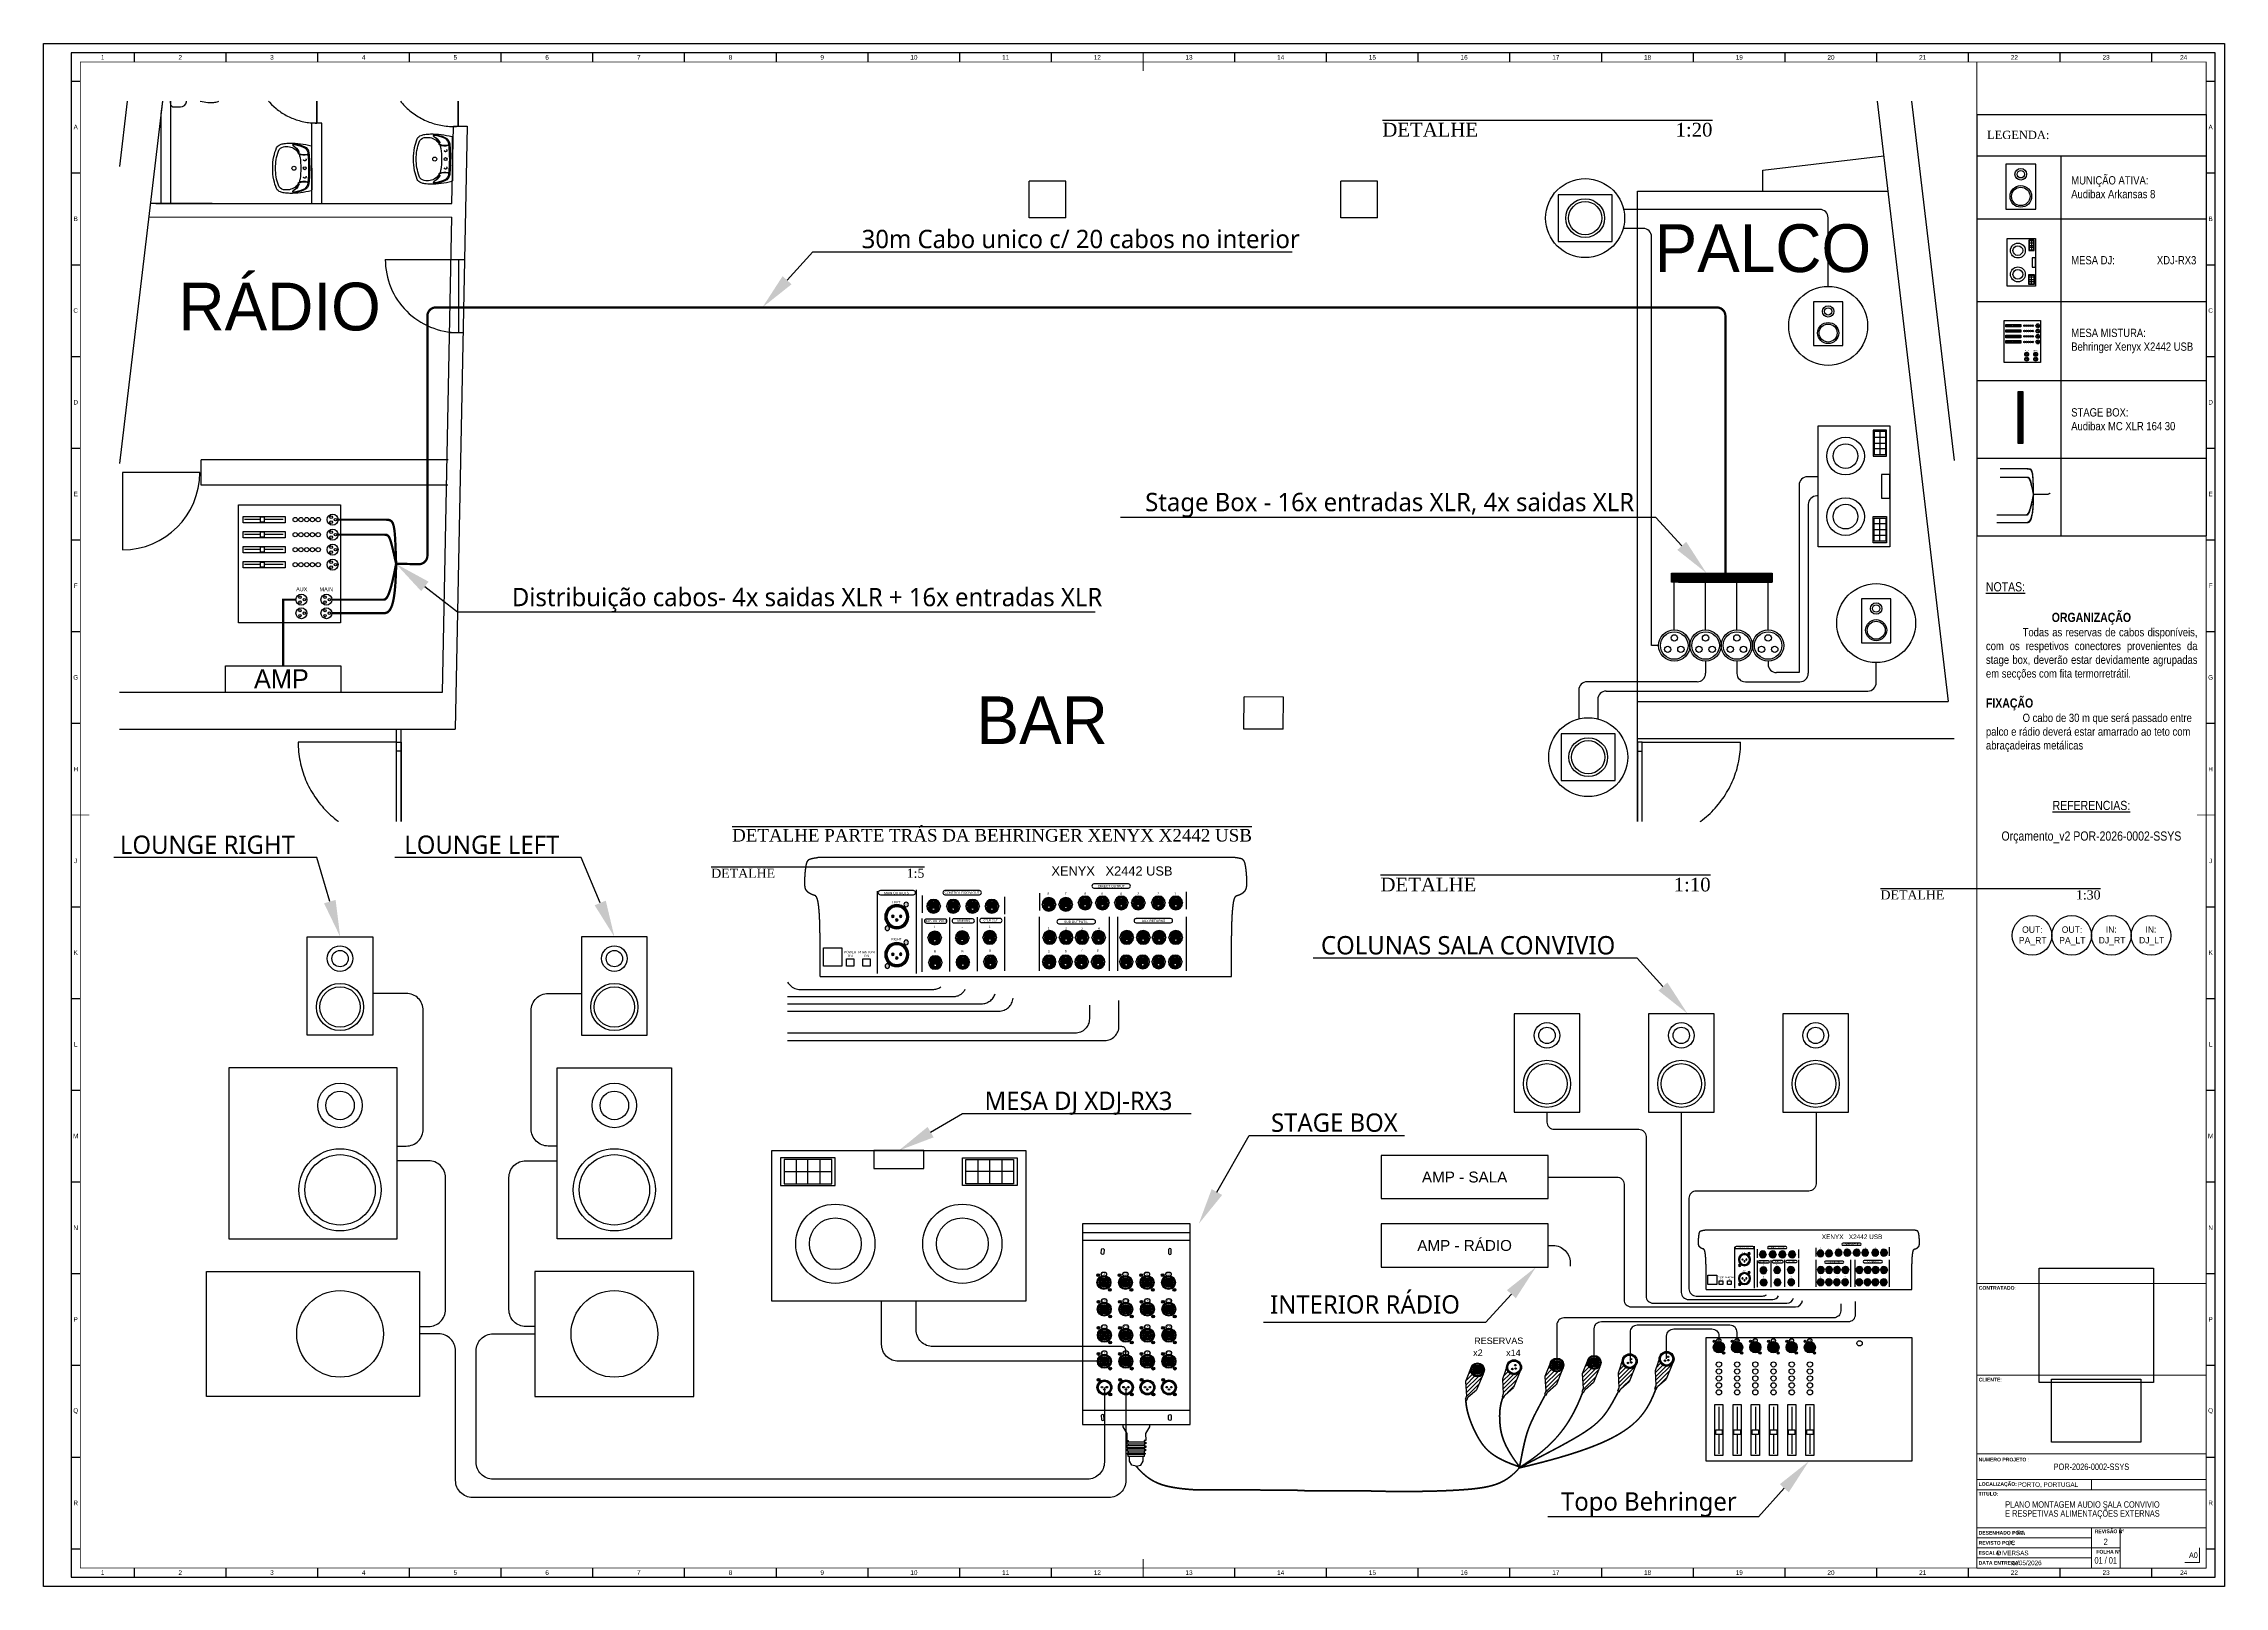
# Paper-space layout 'PLANO MONTAGEM' of a CAD drawing. Header units: millimetres. Extents: x -595 to 594, y 0 to 841.
# The model-space entities are those that its viewports show. They can reach past a viewport. Long polylines and large blocks are cut down to what shows.
import ezdxf
from ezdxf import colors
from ezdxf.entities.mleader import LeaderData, LeaderLine
from ezdxf.enums import TextEntityAlignment as Align
from ezdxf.math import Vec2, Vec3

# ---------------------------------------------------------------- set-up
doc = ezdxf.new("R2010")
doc.units = ezdxf.units.MM
doc.header["$LTSCALE"] = 0.3
doc.linetypes.add('RAYITAS', pattern=[0.375, 0.25, -0.125])
for name, color, linetype in [('FICHAS_XLR', 7, 'Continuous'), ('GEN - TEXT', 7, 'Continuous'), ('Ligação exterior', 171, 'Continuous'), ('Planta', 7, 'Continuous'), ('vp', 6, 'Continuous'), ('Z-Zz_10-M-TitleSheet', 7, 'Continuous')]:
    doc.layers.add(name, color=color, linetype=linetype)
doc.layers.add('SSEN-ANNO-BORDER', color=7, linetype='Continuous', lineweight=18)
doc.layers.add('SSEN-ANNO-BORDER TRIMLINE', color=2, linetype='Continuous', plot=False)
doc.layers.get('vp').freeze()
doc.styles.add('Annotative SSE Standard', font='ARIALN.TTF')
doc.styles.add('Annotative SSEN Standard', font='ARIALN.TTF')
doc.styles.add('BMcD Annotative', font='arial.ttf', dxfattribs={"height": 2.5})
doc.styles.add('GE INSPIRA', font='')
doc.styles.add('OMEXOM', font='ARIALN.TTF', dxfattribs={"height": 2})
doc.styles.add('Standar', font='GOTHIC.TTF', dxfattribs={"height": 1.35})
doc.styles.get("Standard").update_dxf_attribs({"font": 'arial.ttf'})
doc.styles.get('GE INSPIRA').set_extended_font_data('GE Inspira')
picture_1 = doc.add_image_def('image1.png', size_in_pixel=(2132, 1501))
picture_2 = doc.add_image_def('image2.png', size_in_pixel=(500, 500))
pattern_1 = [(45, (-346.76, 0), (-11.22532, 11.22532), [])]

# ---------------------------------------------------------------- blocks, each defined once
blk = doc.blocks.new('*T2')
at = {"layer": 'GEN - TEXT', "color": 0, "linetype": 'ByBlock', "lineweight": -2, "transparency": 16777216}
for p, q in [((0, 0), (125, 0)), ((0, 0), (0, -229.7)), ((125, 0), (125, -229.7)), ((0, -22.5), (125, -22.5)), ((45.9, -22.5), (45.9, -229.7)), ((0, -56.9), (125, -56.9)), ((0, -102), (125, -102)), ((0, -145), (125, -145)), ((0, -187.4), (125, -187.4)), ((0, -229.7), (125, -229.7))]:
    blk.add_line(p, q, dxfattribs=at)
at = {"layer": 'GEN - TEXT', "color": 0, "transparency": 16777216, "char_height": 4.5, "attachment_point": 4, "style": 'OMEXOM'}
for s, insert, width in [('{\\fBook Antiqua|b0|i0|c0|p18;\\C256;LEGENDA:}', (5.6, -11.2), 113.75), ('MUNIÇÃO ATIVA:                Audibax Arkansas 8', (51.5, -39.7), 67.837), ('MESA DJ:                XDJ-RX3', (51.5, -79.5), 67.837), ('MESA MISTURA:    Behringer Xenyx X2442 USB', (51.5, -123.5), 67.837), ('STAGE BOX:                  Audibax MC XLR 164 30', (51.5, -166.2), 67.837)]:
    blk.add_mtext(s, dxfattribs=dict(at, insert=insert, width=width))
blk = doc.blocks.new('*U21')
at = {"layer": 'SSEN-ANNO-BORDER'}
for p, q in [((-125, 155.1), (0, 155.1)), ((-125, 105.1), (0, 105.1)), ((-125, 62.2), (0, 62.2)), ((-125, 48.2), (0, 48.2)), ((-62.5, 48.2), (-62.5, 42.7)), ((-125, 42.7), (0, 42.7)), ((-125, 22), (0, 22)), ((-125, 16.5), (-62.5, 16.5)), ((-46.9, 0), (-46.9, 22)), ((-125, 11), (-46.9, 11)), ((-125, 5.5), (-62.5, 5.5)), ((-125, 0), (0, 0)), ((-11.5, 3), (-3.5, 3)), ((-3.5, 3), (-3.5, 11))]:
    blk.add_line(p, q, dxfattribs=at)
blk.add_lwpolyline([(-62.5, 22), (-62.5, 0)], dxfattribs=at)
at = {"layer": 'Z-Zz_10-M-TitleSheet'}
for p, q in [((-1129.5, 821), (-1129.5, 826)), ((-1079.5, 821), (-1079.5, 826)), ((-1029.5, 821), (-1029.5, 826)), ((-979.5, 821), (-979.5, 826)), ((-929.5, 821), (-929.5, 826)), ((-879.5, 821), (-879.5, 826)), ((-829.5, 821), (-829.5, 826)), ((-779.5, 821), (-779.5, 826)), ((-729.5, 821), (-729.5, 826)), ((-679.5, 821), (-679.5, 826)), ((-629.5, 821), (-629.5, 826)), ((-529.5, 821), (-529.5, 826)), ((-479.5, 821), (-479.5, 826)), ((-429.5, 821), (-429.5, 826)), ((-379.5, 821), (-379.5, 826)), ((-329.5, 821), (-329.5, 826)), ((-279.5, 821), (-279.5, 826)), ((-229.5, 821), (-229.5, 826)), ((-179.5, 821), (-179.5, 826)), ((-129.5, 821), (-129.5, 826)), ((-79.5, 821), (-79.5, 826)), ((-29.5, 821), (-29.5, 826)), ((-1164, 810.5), (-1159, 810.5)), ((0, 810.5), (5, 810.5)), ((-1164, 760.5), (-1159, 760.5)), ((0, 760.5), (5, 760.5)), ((-1164, 710.5), (-1159, 710.5)), ((0, 710.5), (5, 710.5)), ((-1164, 660.5), (-1159, 660.5)), ((0, 660.5), (5, 660.5)), ((-1164, 610.5), (-1159, 610.5)), ((0, 610.5), (5, 610.5)), ((-1164, 560.5), (-1159, 560.5)), ((0, 560.5), (5, 560.5)), ((-1164, 510.5), (-1159, 510.5)), ((0, 510.5), (5, 510.5)), ((-1164, 460.5), (-1159, 460.5)), ((0, 460.5), (5, 460.5)), ((-1164, 360.5), (-1159, 360.5)), ((0, 360.5), (5, 360.5)), ((-1164, 310.5), (-1159, 310.5)), ((0, 310.5), (5, 310.5)), ((-1164, 260.5), (-1159, 260.5)), ((0, 260.5), (5, 260.5)), ((-1164, 210.5), (-1159, 210.5)), ((0, 210.5), (5, 210.5)), ((-1164, 160.5), (-1159, 160.5)), ((0, 160.5), (5, 160.5)), ((-1164, 110.5), (-1159, 110.5)), ((0, 110.5), (5, 110.5)), ((-1164, 60.5), (-1159, 60.5)), ((0, 60.5), (5, 60.5)), ((-1164, 10.5), (-1159, 10.5)), ((-1129.5, -5), (-1129.5, 0)), ((-1079.5, -5), (-1079.5, 0)), ((-1029.5, -5), (-1029.5, 0)), ((-979.5, -5), (-979.5, 0)), ((-929.5, -5), (-929.5, 0)), ((-879.5, -5), (-879.5, 0)), ((-829.5, -5), (-829.5, 0)), ((-779.5, -5), (-779.5, 0)), ((-729.5, -5), (-729.5, 0)), ((-679.5, -5), (-679.5, 0)), ((-629.5, -5), (-629.5, 0)), ((-529.5, -5), (-529.5, 0)), ((-479.5, -5), (-479.5, 0)), ((-429.5, -5), (-429.5, 0)), ((-379.5, -5), (-379.5, 0)), ((-329.5, -5), (-329.5, 0)), ((-279.5, -5), (-279.5, 0)), ((-229.5, -5), (-229.5, 0)), ((-179.5, -5), (-179.5, 0)), ((-129.5, -5), (-129.5, 0)), ((-79.5, -5), (-79.5, 0)), ((-29.5, -5), (-29.5, 0)), ((0, 10.5), (5, 10.5))]:
    blk.add_line(p, q, dxfattribs=at)
at = {"layer": 'Z-Zz_10-M-TitleSheet', "const_width": 0.5}
for points in [[(-579.5, 816), (-579.5, 826)], [(-1164, 410.5), (-1154, 410.5)], [(-5, 410.5), (5, 410.5)], [(-5, 410.5), (5, 410.5)], [(-579.5, 5), (-579.5, -5)]]:
    blk.add_lwpolyline(points, dxfattribs=at)
at = {"layer": 'SSEN-ANNO-BORDER', "style": 'Annotative SSEN Standard'}
blk.add_text('A0', height=3, dxfattribs=at).set_placement((-9.3, 5.5))
at = {"layer": 'SSEN-ANNO-BORDER', "char_height": 2, "style": 'Annotative SSEN Standard'}
for s, insert, width, attachment_point in [('{\\fSwis721 Cn BT|b1|i0|c0|p34;CLIENTE\\fSwis721 Cn BT|b0|i0|c0|p34;:}', (-123.9, 103.7), 17.174, 1), ('{\\fSwis721 Cn BT|b1|i0|c0|p34;NUMERO PROJETO \\fSwis721 Cn BT|b0|i0|c0|p34;:}', (-124, 60.1), 22.666, 1), ('{\\fSwis721 Cn BT|b1|i0|c0|p34;TITULO:}', (-124, 41.5), 1.055, 1), ('{\\fSwis721 Cn BT|b1|i0|c0|p34;LOCALIZAÇÃO:}', (-124, 45.5), 25.098, 4), ('{\\fSwis721 Cn BT|b1|i0|c0|p34;DESENHADO POR:}', (-124, 19.2), 20.381, 4), ('{\\fSwis721 Cn BT|b1|i0|c0|p34;REVISTO POR:}', (-124, 13.7), 15.988, 4), ('{\\fSwis721 Cn BT|b1|i0|c0|p34;REVISÃO Nº}', (-60.7, 21), 18.598, 1), ('{\\fSwis721 Cn BT|b1|i0|c0|p34;ESCALA:}', (-124, 8.2), 18.598, 4), ('{\\fSwis721 Cn BT|b1|i0|c0|p34;DATA ENTREGA:}', (-124, 2.8), 28.825, 4), ('{\\fSwis721 Cn BT|b1|i0|c0|p34;FOLHA Nº}', (-59.8, 9.9), 18.598, 1)]:
    blk.add_mtext(s, dxfattribs=dict(at, insert=insert, width=width, attachment_point=attachment_point))
at = {"layer": 'SSEN-ANNO-BORDER', "style": 'Annotative SSEN Standard'}
for tag, p, height in [('PROJECTTITLE2', (-124, 49.7), 2.5), ('TITLE1', (-109.5, 37.8), 3.5), ('TITLE2', (-109.5, 32.9), 3.5), ('TITLE3', (-109.5, 28), 3.5), ('TITLE4', (-109.5, 23.1), 3.5)]:
    blk.add_attdef(tag, p, '', height=height, dxfattribs=at)
blk.add_attdef('PROJECTTITLE1', text='', height=3.5, dxfattribs=at).set_placement((-62.5, 55.2), align=Align.MIDDLE_CENTER)
for tag, p in [('PROJECTNO.', (-102.7, 45.5)), ('DESIGNER', (-108.2, 13.7)), ('DRAWNBY', (-103.4, 19.2)), ('SCALE', (-114.1, 8.2)), ('DATE1', (-106.4, 2.8))]:
    blk.add_attdef(tag, text='', height=2.5, dxfattribs=at).set_placement(p, align=Align.MIDDLE_LEFT)
for tag, p in [('REVISION', (-54.7, 11.5)), ('SHEETNO.', (-54.7, 1.4))]:
    blk.add_attdef(tag, text='', height=3.5, dxfattribs=at).set_placement(p, align=Align.BOTTOM_CENTER)
at = {"layer": 'Z-Zz_10-M-TitleSheet', "char_height": 2.5, "attachment_point": 5, "style": 'BMcD Annotative'}
for s, width, insert in [('\\pxqc;1', 34.5, (-1146.8, 823.5)), ('\\pxqc;2', 50, (-1104.5, 823.5)), ('\\pxqc;3', 50, (-1054.5, 823.5)), ('\\pxqc;4', 50, (-1004.5, 823.5)), ('\\pxqc;5', 50, (-954.5, 823.5)), ('\\pxqc;6', 50, (-904.5, 823.5)), ('\\pxqc;7', 50, (-854.5, 823.5)), ('\\pxqc;8', 50, (-804.5, 823.5)), ('\\pxqc;9', 50, (-754.5, 823.5)), ('\\pxqc;10', 50, (-704.5, 823.5)), ('\\pxqc;11', 50, (-654.5, 823.5)), ('\\pxqc;12', 50, (-604.5, 823.5)), ('\\pxqc;13', 50, (-554.5, 823.5)), ('\\pxqc;14', 50, (-504.5, 823.5)), ('\\pxqc;15', 50, (-454.5, 823.5)), ('\\pxqc;16', 50, (-404.5, 823.5)), ('\\pxqc;17', 50, (-354.5, 823.5)), ('\\pxqc;18', 50, (-304.5, 823.5)), ('\\pxqc;19', 50, (-254.5, 823.5)), ('\\pxqc;20', 50, (-204.5, 823.5)), ('\\pxqc;21', 50, (-154.5, 823.5)), ('\\pxqc;22', 50, (-104.5, 823.5)), ('\\pxqc;23', 50, (-54.5, 823.5)), ('\\pxqc;24', 34.5, (-12.2, 823.5)), ('\\pxqc;A', 2.5, (-1161.5, 785.5)), ('\\pxqc;A', 2.5, (2.5, 785.5)), ('\\pxqc;B', 2.5, (-1161.5, 735.5)), ('\\pxqc;B', 2.5, (2.5, 735.5)), ('\\pxqc;C', 2.5, (-1161.5, 685.5)), ('\\pxqc;C', 2.5, (2.5, 685.5)), ('\\pxqc;D', 2.5, (-1161.5, 635.5)), ('\\pxqc;D', 2.5, (2.5, 635.5)), ('\\pxqc;E', 2.5, (-1161.5, 585.5)), ('\\pxqc;E', 2.5, (2.5, 585.5)), ('\\pxqc;F', 2.5, (-1161.5, 535.5)), ('\\pxqc;F', 2.5, (2.5, 535.5)), ('\\pxqc;G', 2.5, (-1161.5, 485.5)), ('\\pxqc;G', 2.5, (2.5, 485.5)), ('\\pxqc;H', 2.5, (-1161.5, 435.5)), ('\\pxqc;H', 2.5, (2.5, 435.5)), ('\\pxqc;J', 2.5, (-1161.5, 385.5)), ('\\pxqc;J', 2.5, (2.5, 385.5)), ('\\pxqc;K', 2.5, (-1161.5, 335.5)), ('\\pxqc;K', 2.5, (2.5, 335.5)), ('\\pxqc;L', 2.5, (-1161.5, 285.5)), ('\\pxqc;L', 2.5, (2.5, 285.5)), ('\\pxqc;M', 2.5, (-1161.5, 235.5)), ('\\pxqc;M', 2.5, (2.5, 235.5)), ('\\pxqc;N', 2.5, (-1161.5, 185.5)), ('\\pxqc;N', 2.5, (2.5, 185.5)), ('\\pxqc;P', 2.5, (-1161.5, 135.5)), ('\\pxqc;P', 2.5, (2.5, 135.5)), ('\\pxqc;Q', 2.5, (-1161.5, 85.5)), ('\\pxqc;Q', 2.5, (2.5, 85.5)), ('\\pxqc;R', 2.5, (-1161.5, 35.5)), ('\\pxqc;R', 2.5, (2.5, 35.5)), ('\\pxqc;1', 34.5, (-1146.8, -2.5)), ('\\pxqc;2', 50, (-1104.5, -2.5)), ('\\pxqc;3', 50, (-1054.5, -2.5)), ('\\pxqc;4', 50, (-1004.5, -2.5)), ('\\pxqc;5', 50, (-954.5, -2.5)), ('\\pxqc;6', 50, (-904.5, -2.5)), ('\\pxqc;7', 50, (-854.5, -2.5)), ('\\pxqc;8', 50, (-804.5, -2.5)), ('\\pxqc;9', 50, (-754.5, -2.5)), ('\\pxqc;10', 50, (-704.5, -2.5)), ('\\pxqc;11', 50, (-654.5, -2.5)), ('\\pxqc;12', 50, (-604.5, -2.5)), ('\\pxqc;13', 50, (-554.5, -2.5)), ('\\pxqc;14', 50, (-504.5, -2.5)), ('\\pxqc;15', 50, (-454.5, -2.5)), ('\\pxqc;16', 50, (-404.5, -2.5)), ('\\pxqc;17', 50, (-354.5, -2.5)), ('\\pxqc;18', 50, (-304.5, -2.5)), ('\\pxqc;19', 50, (-254.5, -2.5)), ('\\pxqc;20', 50, (-204.5, -2.5)), ('\\pxqc;21', 50, (-154.5, -2.5)), ('\\pxqc;22', 50, (-104.5, -2.5)), ('\\pxqc;23', 50, (-54.5, -2.5)), ('\\pxqc;24', 34.5, (-12.2, -2.5))]:
    blk.add_mtext_dynamic_manual_height_columns(s, width=width, gutter_width=12.5, heights=[0], dxfattribs=dict(at, insert=insert))
at = {"layer": 'SSEN-ANNO-BORDER', "insert": (-123.9, 153.7), "char_height": 2, "width": 15.171, "attachment_point": 1, "style": 'Annotative SSE Standard', "bg_fill": 3, "box_fill_scale": 1.3, "bg_fill_color": 256, "bg_fill_transparency": 0}
blk.add_mtext('{\\fSwis721 Cn BT|b1|i0|c0|p34;CONTRATADO\\fSwis721 Cn BT|b0|i0|c0|p34;:}', dxfattribs=at)
at = {"layer": 'SSEN-ANNO-BORDER'}
blk.add_lwpolyline([(-125, 0), (-125, 821)], dxfattribs=at)
at = {"layer": 'SSEN-ANNO-BORDER TRIMLINE'}
blk.add_lwpolyline([(-1179, 831), (10, 831), (10, -10), (-1179, -10)], close=True, dxfattribs=at)
at = {"layer": 'Z-Zz_10-M-TitleSheet'}
blk.add_lwpolyline([(5, 826), (-1164, 826), (-1164, -5), (5, -5)], close=True, dxfattribs=at)
at = {"layer": 'Z-Zz_10-M-TitleSheet', "const_width": 0.5}
blk.add_lwpolyline([(0, 821), (-1159, 821), (-1159, 0), (0, 0)], close=True, dxfattribs=at)
blk = doc.blocks.new('cabos saidas')
at = {"color": 5, "const_width": 0.721}
for points in [[(690.5, 655.5), (704.8, 655.5)], [(704.8, 655.5), (704.8, 655.5), (704.8, 655.5), (704.8, 655.5), (704.8, 655.5), (704.9, 655.5), (704.9, 655.5), (704.9, 655.5), (704.9, 655.5), (704.9, 655.5), (704.9, 655.5), (704.9, 655.5), (704.9, 655.5), (704.9, 655.5), (704.9, 655.5), (705, 655.5), (705, 655.5), (705, 655.5), (705, 655.5), (705, 655.5), (705, 655.5), (705, 655.5), (705, 655.5), (705, 655.5), (705.1, 655.5), (705.1, 655.5), (705.1, 655.5), (705.1, 655.5), (705.1, 655.5), (705.1, 655.5), (705.1, 655.5), (705.1, 655.5), (705.1, 655.5), (705.1, 655.5), (705.1, 655.5), (705.2, 655.5), (705.2, 655.5), (705.2, 655.5), (705.2, 655.5), (705.2, 655.5), (705.2, 655.5), (705.2, 655.5), (705.2, 655.5), (705.2, 655.5), (705.2, 655.5), (705.3, 655.5), (705.3, 655.5), (705.3, 655.5), (705.3, 655.5), (705.3, 655.5), (705.3, 655.5), (705.3, 655.5), (705.3, 655.5), (705.3, 655.5), (705.3, 655.5), (705.4, 655.5), (705.4, 655.5), (705.4, 655.5), (705.4, 655.5), (705.4, 655.5), (705.4, 655.5), (705.4, 655.5), (705.4, 655.5), (705.4, 655.5), (705.4, 655.5), (705.4, 655.5), (705.5, 655.5), (705.5, 655.5), (705.5, 655.5), (705.5, 655.5), (705.5, 655.5), (705.5, 655.5), (705.5, 655.5), (705.5, 655.5), (705.5, 655.5), (705.5, 655.5), (705.5, 655.5), (705.6, 655.5), (705.6, 655.5), (705.6, 655.5), (705.6, 655.5), (705.6, 655.5), (705.6, 655.5), (705.6, 655.5), (705.6, 655.5), (705.6, 655.5), (705.6, 655.5), (705.6, 655.4), (705.6, 655.4), (705.7, 655.4), (705.7, 655.4), (705.7, 655.4), (705.7, 655.4), (705.7, 655.4), (705.7, 655.4), (705.7, 655.4), (705.7, 655.4), (705.7, 655.4), (705.7, 655.4), (705.7, 655.4), (705.8, 655.4), (705.8, 655.4), (705.8, 655.4), (705.8, 655.4), (705.8, 655.4), (705.8, 655.4), (705.8, 655.4), (705.8, 655.4), (705.8, 655.4), (705.8, 655.4), (705.8, 655.4), (705.8, 655.4), (705.9, 655.4), (705.9, 655.4), (705.9, 655.4), (705.9, 655.4), (705.9, 655.4), (705.9, 655.4), (705.9, 655.4), (705.9, 655.4), (705.9, 655.4), (705.9, 655.4), (705.9, 655.4), (705.9, 655.4), (706, 655.4), (706, 655.4), (706, 655.4), (706, 655.4), (706, 655.4), (706, 655.4), (706, 655.4), (706, 655.4), (706, 655.4), (706, 655.4), (706, 655.4), (706, 655.4), (706, 655.4), (706.1, 655.4), (706.1, 655.4), (706.1, 655.4), (706.1, 655.4), (706.1, 655.4), (706.1, 655.4), (706.1, 655.4), (706.1, 655.4), (706.1, 655.4), (706.1, 655.4), (706.1, 655.4), (706.1, 655.4), (706.1, 655.4), (706.2, 655.4), (706.2, 655.4), (706.2, 655.4), (706.2, 655.4), (706.2, 655.4), (706.2, 655.4), (706.2, 655.4), (706.2, 655.4), (706.2, 655.4), (706.2, 655.4), (706.2, 655.4), (706.2, 655.4), (706.2, 655.4), (706.3, 655.4), (706.3, 655.4), (706.3, 655.4), (706.3, 655.4), (706.3, 655.4), (706.3, 655.4), (706.3, 655.4), (706.3, 655.4), (706.3, 655.4), (706.3, 655.4), (706.3, 655.4), (706.3, 655.4), (706.3, 655.4), (706.3, 655.4), (706.4, 655.4), (706.4, 655.4), (706.4, 655.4), (706.4, 655.4), (706.4, 655.4), (706.4, 655.4), (706.4, 655.4), (706.4, 655.4), (706.4, 655.4), (706.4, 655.4), (706.4, 655.4), (706.4, 655.4), (706.4, 655.4), (706.4, 655.4), (706.5, 655.4), (706.5, 655.4), (706.5, 655.4), (706.5, 655.4), (706.5, 655.4), (706.5, 655.4), (706.5, 655.4), (706.5, 655.4), (706.5, 655.4), (706.5, 655.4), (706.5, 655.3), (706.5, 655.3), (706.5, 655.3), (706.5, 655.3), (706.5, 655.3), (706.6, 655.3), (706.6, 655.3), (706.6, 655.3), (706.6, 655.3), (706.6, 655.3), (706.6, 655.3), (706.6, 655.3), (706.6, 655.3), (706.6, 655.3), (706.6, 655.3), (706.6, 655.3), (706.6, 655.3), (706.6, 655.3), (706.6, 655.3), (706.6, 655.3), (706.7, 655.3), (706.7, 655.3), (706.7, 655.3), (706.7, 655.3), (706.7, 655.3), (706.7, 655.3), (706.7, 655.3), (706.7, 655.3), (706.7, 655.3), (706.7, 655.3), (706.7, 655.3), (706.7, 655.3), (706.7, 655.3), (706.7, 655.3), (706.7, 655.3), (706.7, 655.3), (706.8, 655.3), (706.8, 655.3), (706.8, 655.3), (706.8, 655.3), (706.8, 655.3), (706.8, 655.3), (706.8, 655.3), (706.8, 655.3), (706.8, 655.3), (706.8, 655.3), (706.8, 655.3), (706.8, 655.2), (706.8, 655.2), (706.8, 655.2), (706.8, 655.2), (706.8, 655.2), (706.9, 655.2), (706.9, 655.2), (706.9, 655.2), (706.9, 655.2), (706.9, 655.2), (706.9, 655.2), (706.9, 655.2), (706.9, 655.2), (706.9, 655.2), (706.9, 655.2), (706.9, 655.2), (706.9, 655.2), (706.9, 655.2), (706.9, 655.2), (706.9, 655.2), (706.9, 655.2), (706.9, 655.2), (706.9, 655.2), (707, 655.2), (707, 655.2), (707, 655.2), (707, 655.2), (707, 655.2), (707, 655.2), (707, 655.2), (707, 655.2), (707, 655.2), (707, 655.2), (707, 655.2), (707, 655.1), (707, 655.1), (707, 655.1), (707, 655.1), (707, 655.1), (707, 655.1), (707, 655.1), (707.1, 655.1), (707.1, 655.1), (707.1, 655.1), (707.1, 655.1), (707.1, 655.1), (707.1, 655.1), (707.1, 655.1), (707.1, 655.1), (707.1, 655.1), (707.1, 655.1), (707.1, 655.1), (707.1, 655.1), (707.1, 655.1), (707.1, 655.1), (707.1, 655.1), (707.1, 655.1), (707.1, 655.1), (707.1, 655.1), (707.1, 655.1), (707.2, 655.1), (707.2, 655), (707.2, 655), (707.2, 655), (707.2, 655), (707.2, 655), (707.2, 655), (707.2, 655), (707.2, 655), (707.2, 655), (707.2, 655), (707.2, 655), (707.2, 655), (707.2, 655), (707.2, 655), (707.2, 655), (707.2, 655), (707.2, 655), (707.2, 655), (707.3, 655), (707.3, 655), (707.3, 655), (707.3, 655), (707.3, 655), (707.3, 654.9), (707.3, 654.9), (707.3, 654.9), (707.3, 654.9), (707.3, 654.9), (707.3, 654.9), (707.3, 654.9), (707.3, 654.9), (707.3, 654.9), (707.3, 654.9), (707.3, 654.9), (707.3, 654.9), (707.3, 654.9), (707.3, 654.9), (707.3, 654.9), (707.3, 654.9), (707.3, 654.9), (707.4, 654.9), (707.4, 654.9), (707.4, 654.9), (707.4, 654.8), (707.4, 654.8), (707.4, 654.8), (707.4, 654.8), (707.4, 654.8), (707.4, 654.8), (707.4, 654.8), (707.4, 654.8), (707.4, 654.8), (707.4, 654.8), (707.4, 654.8), (707.4, 654.8), (707.4, 654.8), (707.4, 654.8), (707.4, 654.8), (707.4, 654.8), (707.4, 654.8), (707.4, 654.8), (707.4, 654.8), (707.5, 654.7), (707.5, 654.7), (707.5, 654.7), (707.5, 654.7), (707.5, 654.7), (707.5, 654.7), (707.5, 654.7), (707.5, 654.7), (707.5, 654.7), (707.5, 654.7), (707.5, 654.7), (707.5, 654.7), (707.5, 654.7), (707.5, 654.7), (707.5, 654.7), (707.5, 654.7), (707.5, 654.6), (707.5, 654.6), (707.5, 654.6), (707.5, 654.6), (707.5, 654.6), (707.5, 654.6), (707.5, 654.6), (707.6, 654.6), (707.6, 654.6), (707.6, 654.6), (707.6, 654.6), (707.6, 654.6), (707.6, 654.6), (707.6, 654.6), (707.6, 654.6), (707.6, 654.5), (707.6, 654.5), (707.6, 654.5), (707.6, 654.5), (707.6, 654.5), (707.6, 654.5), (707.6, 654.5), (707.6, 654.5), (707.6, 654.5), (707.6, 654.5), (707.6, 654.5), (707.6, 654.5), (707.6, 654.5), (707.6, 654.5), (707.6, 654.5), (707.6, 654.4), (707.6, 654.4), (707.6, 654.4), (707.7, 654.4), (707.7, 654.4), (707.7, 654.4), (707.7, 654.4), (707.7, 654.4), (707.7, 654.4), (707.7, 654.4), (707.7, 654.4), (707.7, 654.4), (707.7, 654.4), (707.7, 654.3), (707.7, 654.3), (707.7, 654.3), (707.7, 654.3), (707.7, 654.3), (707.7, 654.3), (707.7, 654.3), (707.7, 654.3), (707.7, 654.3), (707.7, 654.3), (707.7, 654.3), (707.7, 654.3), (707.7, 654.2), (707.7, 654.2), (707.7, 654.2), (707.7, 654.2), (707.7, 654.2), (707.7, 654.2), (707.8, 654.2), (707.8, 654.2), (707.8, 654.2), (707.8, 654.2), (707.8, 654.2), (707.8, 654.2), (707.8, 654.1), (707.8, 654.1), (707.8, 654.1), (707.8, 654.1), (707.8, 654.1), (707.8, 654.1), (707.8, 654.1), (707.8, 654.1), (707.8, 654.1), (707.8, 654.1), (707.8, 654.1), (707.8, 654), (707.8, 654), (707.8, 654), (707.8, 654), (707.8, 654), (707.8, 654), (707.8, 654), (707.8, 654), (707.8, 654), (707.8, 654), (707.8, 654), (707.8, 653.9), (707.8, 653.9), (707.9, 653.9), (707.9, 653.9), (707.9, 653.9), (707.9, 653.9), (707.9, 653.9), (707.9, 653.9), (707.9, 653.9), (707.9, 653.9), (707.9, 653.8), (707.9, 653.8), (707.9, 653.8), (707.9, 653.8), (707.9, 653.8), (707.9, 653.8), (707.9, 653.8), (707.9, 653.8), (707.9, 653.8), (707.9, 653.8), (707.9, 653.7), (707.9, 653.7), (707.9, 653.7), (707.9, 653.7), (707.9, 653.7), (707.9, 653.7), (707.9, 653.7), (707.9, 653.7), (707.9, 653.7), (707.9, 653.7), (707.9, 653.6), (707.9, 653.6), (707.9, 653.6), (707.9, 653.6), (707.9, 653.6), (708, 653.6), (708, 653.6), (708, 653.6), (708, 653.6), (708, 653.5), (708, 653.5), (708, 653.5), (708, 653.5), (708, 653.5), (708, 653.5), (708, 653.5), (708, 653.5), (708, 653.5), (708, 653.4), (708, 653.4), (708, 653.4), (708, 653.4), (708, 653.4), (708, 653.4), (708, 653.4), (708, 653.4), (708, 653.3), (708, 653.3), (708, 653.3), (708, 653.3), (708, 653.3), (708, 653.3), (708, 653.3), (708, 653.3), (708, 653.2), (708, 653.2), (708, 653.2), (708, 653.2), (708, 653.2), (708, 653.2), (708, 653.2), (708.1, 653.2), (708.1, 653.1), (708.1, 653.1), (708.1, 653.1), (708.1, 653.1), (708.1, 653.1), (708.1, 653.1), (708.1, 653.1), (708.1, 653.1), (708.1, 653), (708.1, 653), (708.1, 653), (708.1, 653), (708.1, 653), (708.1, 653), (708.1, 653), (708.1, 653), (708.1, 652.9), (708.1, 652.9), (708.1, 652.9), (708.1, 652.9), (708.1, 652.9), (708.1, 652.9), (708.1, 652.9), (708.1, 652.8), (708.1, 652.8), (708.1, 652.8), (708.1, 652.8), (708.1, 652.8), (708.1, 652.8), (708.1, 652.8), (708.1, 652.7), (708.1, 652.7), (708.1, 652.7), (708.1, 652.7), (708.1, 652.7), (708.1, 652.7), (708.1, 652.7), (708.1, 652.6), (708.1, 652.6), (708.1, 652.6), (708.1, 652.6), (708.2, 652.6), (708.2, 652.6), (708.2, 652.6), (708.2, 652.5), (708.2, 652.5), (708.2, 652.5), (708.2, 652.5), (708.2, 652.5), (708.2, 652.5), (708.2, 652.5), (708.2, 652.4), (708.2, 652.4), (708.2, 652.4), (708.2, 652.4), (708.2, 652.4), (708.2, 652.4), (708.2, 652.4), (708.2, 652.3), (708.2, 652.3), (708.2, 652.3), (708.2, 652.3), (708.2, 652.3), (708.2, 652.3), (708.2, 652.2), (708.2, 652.2), (708.2, 652.2), (708.2, 652.2), (708.2, 652.2), (708.2, 652.2), (708.2, 652.1), (708.2, 652.1), (708.2, 652.1), (708.2, 652.1), (708.2, 652.1), (708.2, 652.1), (708.2, 652), (708.2, 652), (708.2, 652), (708.2, 652), (708.2, 652), (708.2, 652), (708.2, 651.9), (708.2, 651.9), (708.2, 651.9), (708.2, 651.9), (708.2, 651.9), (708.2, 651.9), (708.2, 651.8), (708.3, 651.8), (708.3, 651.8), (708.3, 651.8), (708.3, 651.8), (708.3, 651.8), (708.3, 651.7), (708.3, 651.7), (708.3, 651.7), (708.3, 651.7), (708.3, 651.7), (708.3, 651.7), (708.3, 651.6), (708.3, 651.6), (708.3, 651.6), (708.3, 651.6), (708.3, 651.6), (708.3, 651.5), (708.3, 651.5), (708.3, 651.5), (708.3, 651.5), (708.3, 651.5), (708.3, 651.5), (708.3, 651.4), (708.3, 651.4), (708.3, 651.4), (708.3, 651.4), (708.3, 651.4), (708.3, 651.3), (708.3, 651.3), (708.3, 651.3), (708.3, 651.3), (708.3, 651.3), (708.3, 651.3), (708.3, 651.2), (708.3, 651.2), (708.3, 651.2), (708.3, 651.2), (708.3, 651.2), (708.3, 651.1), (708.3, 651.1), (708.3, 651.1), (708.3, 651.1), (708.3, 651.1), (708.3, 651), (708.3, 651), (708.3, 651), (708.3, 651), (708.3, 651), (708.3, 650.9), (708.3, 650.9), (708.3, 650.9), (708.3, 650.9), (708.3, 650.9), (708.3, 650.8), (708.3, 650.8), (708.4, 650.8), (708.4, 650.8), (708.4, 650.8), (708.4, 650.7), (708.4, 650.7), (708.4, 650.7), (708.4, 650.7), (708.4, 650.7), (708.4, 650.6), (708.4, 650.6), (708.4, 650.6), (708.4, 650.6), (708.4, 650.6), (708.4, 650.5), (708.4, 650.5), (708.4, 650.5), (708.4, 650.5), (708.4, 650.5), (708.4, 650.4), (708.4, 650.4), (708.4, 650.4), (708.4, 650.4), (708.4, 650.3), (708.4, 650.3), (708.4, 650.3), (708.4, 650.3), (708.4, 650.3), (708.4, 650.2), (708.4, 650.2), (708.4, 650.2), (708.4, 650.2), (708.4, 650.2), (708.4, 650.1), (708.4, 650.1), (708.4, 650.1), (708.4, 650.1), (708.4, 650), (708.4, 650), (708.4, 650), (708.4, 650), (708.4, 650), (708.4, 649.9), (708.4, 649.9), (708.4, 649.9), (708.4, 649.9), (708.4, 649.8), (708.4, 649.8), (708.4, 649.8), (708.4, 649.8), (708.4, 649.7), (708.4, 649.7), (708.4, 649.7), (708.4, 649.7), (708.4, 649.7), (708.4, 649.6), (708.4, 649.6), (708.4, 649.6), (708.4, 649.6), (708.4, 649.5), (708.4, 649.5), (708.4, 649.5), (708.4, 649.5), (708.4, 649.4), (708.4, 649.4), (708.4, 649.4), (708.4, 649.4), (708.4, 649.3), (708.5, 649.3), (708.5, 649.3), (708.5, 649.3), (708.5, 649.2), (708.5, 649.2), (708.5, 649.2), (708.5, 649.2), (708.5, 649.1), (708.5, 649.1), (708.5, 649.1), (708.5, 649.1), (708.5, 649), (708.5, 649), (708.5, 649), (708.5, 649), (708.5, 648.9), (708.5, 648.9), (708.5, 648.9), (708.5, 648.9), (708.5, 648.8), (708.5, 648.8), (708.5, 648.8), (708.5, 648.8), (708.5, 648.7), (708.5, 648.7), (708.5, 648.7), (708.5, 648.7), (708.5, 648.6), (708.5, 648.6), (708.5, 648.6), (708.5, 648.6), (708.5, 648.5), (708.5, 648.5), (708.5, 648.5), (708.5, 648.5), (708.5, 648.4), (708.5, 648.4), (708.5, 648.4), (708.5, 648.3), (708.5, 648.3), (708.5, 648.3), (708.5, 648.3), (708.5, 648.2), (708.5, 648.2), (708.5, 648.2), (708.5, 648.2), (708.5, 648.1), (708.5, 648.1), (708.5, 648.1), (708.5, 648), (708.5, 648), (708.5, 648), (708.5, 648), (708.5, 647.9), (708.5, 647.9), (708.5, 647.9), (708.5, 647.9), (708.5, 647.8), (708.5, 647.8), (708.5, 647.8), (708.5, 647.7), (708.5, 647.7), (708.5, 647.7), (708.5, 647.7), (708.5, 647.6), (708.5, 647.6), (708.5, 647.6), (708.5, 647.5), (708.5, 647.5), (708.5, 647.5), (708.5, 647.5), (708.5, 647.4), (708.5, 647.4), (708.5, 647.4), (708.5, 647.3), (708.6, 647.3), (708.6, 647.3), (708.6, 647.3), (708.6, 647.2), (708.6, 647.2), (708.6, 647.2), (708.6, 647.1), (708.6, 647.1), (708.6, 647.1), (708.6, 647), (708.6, 647), (708.6, 647), (708.6, 647), (708.6, 646.9), (708.6, 646.9), (708.6, 646.9), (708.6, 646.8), (708.6, 646.8), (708.6, 646.8), (708.6, 646.7), (708.6, 646.7), (708.6, 646.7), (708.6, 646.6), (708.6, 646.6), (708.6, 646.6), (708.6, 646.6), (708.6, 646.5), (708.6, 646.5), (708.6, 646.5), (708.6, 646.4), (708.6, 646.4), (708.6, 646.4), (708.6, 646.3), (708.6, 646.3), (708.6, 646.3), (708.6, 646.2), (708.6, 646.2), (708.6, 646.2), (708.6, 646.1), (708.6, 646.1), (708.6, 646.1), (708.6, 646), (708.6, 646), (708.6, 646), (708.6, 646), (708.6, 645.9), (708.6, 645.9), (708.6, 645.9), (708.6, 645.8), (708.6, 645.8), (708.6, 645.8), (708.6, 645.7), (708.6, 645.7), (708.6, 645.7), (708.6, 645.6), (708.6, 645.6), (708.6, 645.6), (708.6, 645.5), (708.6, 645.5), (708.6, 645.5), (708.6, 645.4), (708.6, 645.4), (708.6, 645.4), (708.6, 645.3), (708.6, 645.3), (708.6, 645.3), (708.6, 645.2), (708.6, 645.2), (708.6, 645.1), (708.6, 645.1), (708.6, 645.1), (708.6, 645), (708.6, 645), (708.6, 645), (708.6, 644.9), (708.6, 644.9), (708.6, 644.9), (708.6, 644.8), (708.6, 644.8), (708.6, 644.8), (708.6, 644.7), (708.6, 644.7), (708.6, 644.7), (708.7, 644.6), (708.7, 644.6), (708.7, 644.6), (708.7, 644.5), (708.7, 644.5), (708.7, 644.4), (708.7, 644.4), (708.7, 644.4), (708.7, 644.3), (708.7, 644.3), (708.7, 644.3), (708.7, 644.2), (708.7, 644.2), (708.7, 644.2), (708.7, 644.1), (708.7, 644.1), (708.7, 644), (708.7, 644), (708.7, 644), (708.7, 643.9), (708.7, 643.9), (708.7, 643.9), (708.7, 643.8), (708.7, 643.8), (708.7, 643.8), (708.7, 643.7), (708.7, 643.7), (708.7, 643.6), (708.7, 643.6), (708.7, 643.6), (708.7, 643.5), (708.7, 643.5), (708.7, 643.5), (708.7, 643.4), (708.7, 643.4), (708.7, 643.3), (708.7, 643.3), (708.7, 643.3), (708.7, 643.2), (708.7, 643.2), (708.7, 643.1), (708.7, 643.1), (708.7, 643.1), (708.7, 643), (708.7, 643), (708.7, 643), (708.7, 642.9), (708.7, 642.9), (708.7, 642.8), (708.7, 642.8), (708.7, 642.8), (708.7, 642.7), (708.7, 642.7), (708.7, 642.6), (708.7, 642.6), (708.7, 642.6), (708.7, 642.5), (708.7, 642.5), (708.7, 642.4), (708.7, 642.4), (708.7, 642.4), (708.7, 642.3), (708.7, 642.3), (708.7, 642.2), (708.7, 642.2), (708.7, 642.2), (708.7, 642.1), (708.7, 642.1), (708.7, 642), (708.7, 642), (708.7, 642), (708.7, 641.9), (708.7, 641.9), (708.7, 641.8), (708.7, 641.8), (708.7, 641.7), (708.7, 641.7), (708.7, 641.7), (708.8, 641.6), (708.8, 641.6), (708.8, 641.5), (708.8, 641.5), (708.8, 641.5), (708.8, 641.4)]]:
    blk.add_lwpolyline(points, dxfattribs=at)
at = {"color": 112, "const_width": 0.721}
for points in [[(690.5, 650.7), (704.8, 650.7)], [(704.8, 650.7), (704.8, 650.7), (704.8, 650.7), (704.8, 650.7), (704.8, 650.7), (704.8, 650.7), (704.8, 650.7), (704.8, 650.7), (704.8, 650.7), (704.9, 650.7), (704.9, 650.7), (704.9, 650.7), (704.9, 650.7), (704.9, 650.7), (704.9, 650.7), (704.9, 650.7), (704.9, 650.7), (704.9, 650.7), (704.9, 650.7), (704.9, 650.7), (704.9, 650.7), (704.9, 650.7), (704.9, 650.7), (704.9, 650.7), (704.9, 650.7), (704.9, 650.7), (704.9, 650.7), (705, 650.7), (705, 650.7), (705, 650.7), (705, 650.7), (705, 650.7), (705, 650.7), (705, 650.7), (705, 650.7), (705, 650.7), (705, 650.7), (705, 650.7), (705, 650.7), (705, 650.7), (705, 650.7), (705, 650.7), (705, 650.7), (705, 650.7), (705, 650.7), (705, 650.7), (705.1, 650.7), (705.1, 650.7), (705.1, 650.7), (705.1, 650.7), (705.1, 650.7), (705.1, 650.7), (705.1, 650.7), (705.1, 650.7), (705.1, 650.7), (705.1, 650.7), (705.1, 650.7), (705.1, 650.7), (705.1, 650.7), (705.1, 650.7), (705.1, 650.7), (705.1, 650.7), (705.1, 650.7), (705.1, 650.7), (705.1, 650.7), (705.1, 650.7), (705.2, 650.7), (705.2, 650.7), (705.2, 650.7), (705.2, 650.7), (705.2, 650.7), (705.2, 650.7), (705.2, 650.7), (705.2, 650.7), (705.2, 650.7), (705.2, 650.7), (705.2, 650.7), (705.2, 650.7), (705.2, 650.7), (705.2, 650.7), (705.2, 650.7), (705.2, 650.7), (705.2, 650.7), (705.2, 650.7), (705.2, 650.7), (705.2, 650.7), (705.3, 650.7), (705.3, 650.7), (705.3, 650.7), (705.3, 650.7), (705.3, 650.7), (705.3, 650.7), (705.3, 650.7), (705.3, 650.7), (705.3, 650.7), (705.3, 650.7), (705.3, 650.7), (705.3, 650.7), (705.3, 650.7), (705.3, 650.7), (705.3, 650.7), (705.3, 650.7), (705.3, 650.7), (705.3, 650.7), (705.3, 650.7), (705.3, 650.7), (705.3, 650.7), (705.4, 650.7), (705.4, 650.7), (705.4, 650.7), (705.4, 650.7), (705.4, 650.7), (705.4, 650.7), (705.4, 650.7), (705.4, 650.7), (705.4, 650.7), (705.4, 650.7), (705.4, 650.7), (705.4, 650.7), (705.4, 650.7), (705.4, 650.7), (705.4, 650.7), (705.4, 650.7), (705.4, 650.7), (705.4, 650.7), (705.4, 650.7), (705.4, 650.7), (705.4, 650.7), (705.4, 650.7), (705.4, 650.7), (705.5, 650.7), (705.5, 650.7), (705.5, 650.7), (705.5, 650.7), (705.5, 650.7), (705.5, 650.7), (705.5, 650.7), (705.5, 650.7), (705.5, 650.7), (705.5, 650.7), (705.5, 650.7), (705.5, 650.7), (705.5, 650.7), (705.5, 650.7), (705.5, 650.7), (705.5, 650.7), (705.5, 650.7), (705.5, 650.7), (705.5, 650.7), (705.5, 650.7), (705.5, 650.7), (705.5, 650.7), (705.5, 650.7), (705.6, 650.7), (705.6, 650.7), (705.6, 650.7), (705.6, 650.7), (705.6, 650.7), (705.6, 650.7), (705.6, 650.7), (705.6, 650.7), (705.6, 650.7), (705.6, 650.7), (705.6, 650.7), (705.6, 650.7), (705.6, 650.7), (705.6, 650.7), (705.6, 650.7), (705.6, 650.7), (705.6, 650.7), (705.6, 650.7), (705.6, 650.7), (705.6, 650.7), (705.6, 650.7), (705.6, 650.7), (705.6, 650.7), (705.6, 650.7), (705.7, 650.7), (705.7, 650.7), (705.7, 650.7), (705.7, 650.7), (705.7, 650.7), (705.7, 650.7), (705.7, 650.7), (705.7, 650.7), (705.7, 650.7), (705.7, 650.7), (705.7, 650.7), (705.7, 650.7), (705.7, 650.7), (705.7, 650.7), (705.7, 650.7), (705.7, 650.7), (705.7, 650.7), (705.7, 650.7), (705.7, 650.7), (705.7, 650.7), (705.7, 650.7), (705.7, 650.7), (705.7, 650.7), (705.7, 650.7), (705.7, 650.7), (705.8, 650.7), (705.8, 650.7), (705.8, 650.7), (705.8, 650.7), (705.8, 650.7), (705.8, 650.7), (705.8, 650.7), (705.8, 650.7), (705.8, 650.7), (705.8, 650.7), (705.8, 650.7), (705.8, 650.7), (705.8, 650.7), (705.8, 650.7), (705.8, 650.7), (705.8, 650.6), (705.8, 650.6), (705.8, 650.6), (705.8, 650.6), (705.8, 650.6), (705.8, 650.6), (705.8, 650.6), (705.8, 650.6), (705.8, 650.6), (705.8, 650.6), (705.8, 650.6), (705.8, 650.6), (705.9, 650.6), (705.9, 650.6), (705.9, 650.6), (705.9, 650.6), (705.9, 650.6), (705.9, 650.6), (705.9, 650.6), (705.9, 650.6), (705.9, 650.6), (705.9, 650.6), (705.9, 650.6), (705.9, 650.6), (705.9, 650.6), (705.9, 650.6), (705.9, 650.6), (705.9, 650.6), (705.9, 650.6), (705.9, 650.6), (705.9, 650.6), (705.9, 650.6), (705.9, 650.6), (705.9, 650.6), (705.9, 650.6), (705.9, 650.6), (705.9, 650.6), (705.9, 650.6), (705.9, 650.6), (705.9, 650.6), (706, 650.6), (706, 650.6), (706, 650.6), (706, 650.6), (706, 650.6), (706, 650.6), (706, 650.6), (706, 650.6), (706, 650.6), (706, 650.6), (706, 650.6), (706, 650.6), (706, 650.6), (706, 650.6), (706, 650.6), (706, 650.6), (706, 650.6), (706, 650.6), (706, 650.6), (706, 650.5), (706, 650.5), (706, 650.5), (706, 650.5), (706, 650.5), (706, 650.5), (706, 650.5), (706, 650.5), (706, 650.5), (706.1, 650.5), (706.1, 650.5), (706.1, 650.5), (706.1, 650.5), (706.1, 650.5), (706.1, 650.5), (706.1, 650.5), (706.1, 650.5), (706.1, 650.5), (706.1, 650.5), (706.1, 650.5), (706.1, 650.5), (706.1, 650.5), (706.1, 650.5), (706.1, 650.5), (706.1, 650.5), (706.1, 650.5), (706.1, 650.5), (706.1, 650.5), (706.1, 650.5), (706.1, 650.5), (706.1, 650.5), (706.1, 650.5), (706.1, 650.5), (706.1, 650.5), (706.1, 650.5), (706.1, 650.5), (706.1, 650.5), (706.1, 650.5), (706.1, 650.5), (706.1, 650.5), (706.2, 650.5), (706.2, 650.5), (706.2, 650.4), (706.2, 650.4), (706.2, 650.4), (706.2, 650.4), (706.2, 650.4), (706.2, 650.4), (706.2, 650.4), (706.2, 650.4), (706.2, 650.4), (706.2, 650.4), (706.2, 650.4), (706.2, 650.4), (706.2, 650.4), (706.2, 650.4), (706.2, 650.4), (706.2, 650.4), (706.2, 650.4), (706.2, 650.4), (706.2, 650.4), (706.2, 650.4), (706.2, 650.4), (706.2, 650.4), (706.2, 650.4), (706.2, 650.4), (706.2, 650.4), (706.2, 650.4), (706.2, 650.4), (706.2, 650.4), (706.2, 650.4), (706.3, 650.4), (706.3, 650.4), (706.3, 650.4), (706.3, 650.3), (706.3, 650.3), (706.3, 650.3), (706.3, 650.3), (706.3, 650.3), (706.3, 650.3), (706.3, 650.3), (706.3, 650.3), (706.3, 650.3), (706.3, 650.3), (706.3, 650.3), (706.3, 650.3), (706.3, 650.3), (706.3, 650.3), (706.3, 650.3), (706.3, 650.3), (706.3, 650.3), (706.3, 650.3), (706.3, 650.3), (706.3, 650.3), (706.3, 650.3), (706.3, 650.3), (706.3, 650.3), (706.3, 650.3), (706.3, 650.3), (706.3, 650.3), (706.3, 650.3), (706.3, 650.3), (706.3, 650.2), (706.4, 650.2), (706.4, 650.2), (706.4, 650.2), (706.4, 650.2), (706.4, 650.2), (706.4, 650.2), (706.4, 650.2), (706.4, 650.2), (706.4, 650.2), (706.4, 650.2), (706.4, 650.2), (706.4, 650.2), (706.4, 650.2), (706.4, 650.2), (706.4, 650.2), (706.4, 650.2), (706.4, 650.2), (706.4, 650.2), (706.4, 650.2), (706.4, 650.2), (706.4, 650.2), (706.4, 650.2), (706.4, 650.2), (706.4, 650.1), (706.4, 650.1), (706.4, 650.1), (706.4, 650.1), (706.4, 650.1), (706.4, 650.1), (706.4, 650.1), (706.4, 650.1), (706.4, 650.1), (706.4, 650.1), (706.5, 650.1), (706.5, 650.1), (706.5, 650.1), (706.5, 650.1), (706.5, 650.1), (706.5, 650.1), (706.5, 650.1), (706.5, 650.1), (706.5, 650.1), (706.5, 650.1), (706.5, 650.1), (706.5, 650), (706.5, 650), (706.5, 650), (706.5, 650), (706.5, 650), (706.5, 650), (706.5, 650), (706.5, 650), (706.5, 650), (706.5, 650), (706.5, 650), (706.5, 650), (706.5, 650), (706.5, 650), (706.5, 650), (706.5, 650), (706.5, 650), (706.5, 650), (706.5, 650), (706.5, 650), (706.5, 649.9), (706.5, 649.9), (706.6, 649.9), (706.6, 649.9), (706.6, 649.9), (706.6, 649.9), (706.6, 649.9), (706.6, 649.9), (706.6, 649.9), (706.6, 649.9), (706.6, 649.9), (706.6, 649.9), (706.6, 649.9), (706.6, 649.9), (706.6, 649.9), (706.6, 649.9), (706.6, 649.9), (706.6, 649.9), (706.6, 649.8), (706.6, 649.8), (706.6, 649.8), (706.6, 649.8), (706.6, 649.8), (706.6, 649.8), (706.6, 649.8), (706.6, 649.8), (706.6, 649.8), (706.6, 649.8), (706.6, 649.8), (706.6, 649.8), (706.6, 649.8), (706.6, 649.8), (706.6, 649.8), (706.6, 649.8), (706.6, 649.7), (706.6, 649.7), (706.7, 649.7), (706.7, 649.7), (706.7, 649.7), (706.7, 649.7), (706.7, 649.7), (706.7, 649.7), (706.7, 649.7), (706.7, 649.7), (706.7, 649.7), (706.7, 649.7), (706.7, 649.7), (706.7, 649.7), (706.7, 649.7), (706.7, 649.7), (706.7, 649.6), (706.7, 649.6), (706.7, 649.6), (706.7, 649.6), (706.7, 649.6), (706.7, 649.6), (706.7, 649.6), (706.7, 649.6), (706.7, 649.6), (706.7, 649.6), (706.7, 649.6), (706.7, 649.6), (706.7, 649.6), (706.7, 649.6), (706.7, 649.5), (706.7, 649.5), (706.7, 649.5), (706.7, 649.5), (706.7, 649.5), (706.7, 649.5), (706.8, 649.5), (706.8, 649.5), (706.8, 649.5), (706.8, 649.5), (706.8, 649.5), (706.8, 649.5), (706.8, 649.5), (706.8, 649.5), (706.8, 649.4), (706.8, 649.4), (706.8, 649.4), (706.8, 649.4), (706.8, 649.4), (706.8, 649.4), (706.8, 649.4), (706.8, 649.4), (706.8, 649.4), (706.8, 649.4), (706.8, 649.4), (706.8, 649.4), (706.8, 649.4), (706.8, 649.3), (706.8, 649.3), (706.8, 649.3), (706.8, 649.3), (706.8, 649.3), (706.8, 649.3), (706.8, 649.3), (706.8, 649.3), (706.8, 649.3), (706.8, 649.3), (706.8, 649.3), (706.8, 649.3), (706.9, 649.3), (706.9, 649.2), (706.9, 649.2), (706.9, 649.2), (706.9, 649.2), (706.9, 649.2), (706.9, 649.2), (706.9, 649.2), (706.9, 649.2), (706.9, 649.2), (706.9, 649.2), (706.9, 649.2), (706.9, 649.2), (706.9, 649.1), (706.9, 649.1), (706.9, 649.1), (706.9, 649.1), (706.9, 649.1), (706.9, 649.1), (706.9, 649.1), (706.9, 649.1), (706.9, 649.1), (706.9, 649.1), (706.9, 649.1), (706.9, 649), (706.9, 649), (706.9, 649), (706.9, 649), (706.9, 649), (706.9, 649), (706.9, 649), (706.9, 649), (706.9, 649), (707, 649), (707, 649), (707, 648.9), (707, 648.9), (707, 648.9), (707, 648.9), (707, 648.9), (707, 648.9), (707, 648.9), (707, 648.9), (707, 648.9), (707, 648.9), (707, 648.9), (707, 648.8), (707, 648.8), (707, 648.8), (707, 648.8), (707, 648.8), (707, 648.8), (707, 648.8), (707, 648.8), (707, 648.8), (707, 648.8), (707, 648.7), (707, 648.7), (707, 648.7), (707, 648.7), (707, 648.7), (707, 648.7), (707, 648.7), (707, 648.7), (707, 648.7), (707.1, 648.7), (707.1, 648.6), (707.1, 648.6), (707.1, 648.6), (707.1, 648.6), (707.1, 648.6), (707.1, 648.6), (707.1, 648.6), (707.1, 648.6), (707.1, 648.6), (707.1, 648.5), (707.1, 648.5), (707.1, 648.5), (707.1, 648.5), (707.1, 648.5), (707.1, 648.5), (707.1, 648.5), (707.1, 648.5), (707.1, 648.5), (707.1, 648.5), (707.1, 648.4), (707.1, 648.4), (707.1, 648.4), (707.1, 648.4), (707.1, 648.4), (707.1, 648.4), (707.1, 648.4), (707.1, 648.4), (707.1, 648.4), (707.1, 648.3), (707.1, 648.3), (707.1, 648.3), (707.2, 648.3), (707.2, 648.3), (707.2, 648.3), (707.2, 648.3), (707.2, 648.3), (707.2, 648.2), (707.2, 648.2), (707.2, 648.2), (707.2, 648.2), (707.2, 648.2), (707.2, 648.2), (707.2, 648.2), (707.2, 648.2), (707.2, 648.2), (707.2, 648.1), (707.2, 648.1), (707.2, 648.1), (707.2, 648.1), (707.2, 648.1), (707.2, 648.1), (707.2, 648.1), (707.2, 648.1), (707.2, 648), (707.2, 648), (707.2, 648), (707.2, 648), (707.2, 648), (707.2, 648), (707.2, 648), (707.3, 648), (707.3, 647.9), (707.3, 647.9), (707.3, 647.9), (707.3, 647.9), (707.3, 647.9), (707.3, 647.9), (707.3, 647.9), (707.3, 647.9), (707.3, 647.8), (707.3, 647.8), (707.3, 647.8), (707.3, 647.8), (707.3, 647.8), (707.3, 647.8), (707.3, 647.8), (707.3, 647.8), (707.3, 647.7), (707.3, 647.7), (707.3, 647.7), (707.3, 647.7), (707.3, 647.7), (707.3, 647.7), (707.3, 647.7), (707.3, 647.7), (707.3, 647.6), (707.3, 647.6), (707.3, 647.6), (707.3, 647.6), (707.3, 647.6), (707.4, 647.6), (707.4, 647.6), (707.4, 647.5), (707.4, 647.5), (707.4, 647.5), (707.4, 647.5), (707.4, 647.5), (707.4, 647.5), (707.4, 647.5), (707.4, 647.4), (707.4, 647.4), (707.4, 647.4), (707.4, 647.4), (707.4, 647.4), (707.4, 647.4), (707.4, 647.4), (707.4, 647.4), (707.4, 647.3), (707.4, 647.3), (707.4, 647.3), (707.4, 647.3), (707.4, 647.3), (707.4, 647.3), (707.4, 647.3), (707.4, 647.2), (707.4, 647.2), (707.4, 647.2), (707.5, 647.2), (707.5, 647.2), (707.5, 647.2), (707.5, 647.1), (707.5, 647.1), (707.5, 647.1), (707.5, 647.1), (707.5, 647.1), (707.5, 647.1), (707.5, 647.1), (707.5, 647), (707.5, 647), (707.5, 647), (707.5, 647), (707.5, 647), (707.5, 647), (707.5, 647), (707.5, 646.9), (707.5, 646.9), (707.5, 646.9), (707.5, 646.9), (707.5, 646.9), (707.5, 646.9), (707.5, 646.8), (707.5, 646.8), (707.5, 646.8), (707.6, 646.8), (707.6, 646.8), (707.6, 646.8), (707.6, 646.8), (707.6, 646.7), (707.6, 646.7), (707.6, 646.7), (707.6, 646.7), (707.6, 646.7), (707.6, 646.7), (707.6, 646.6), (707.6, 646.6), (707.6, 646.6), (707.6, 646.6), (707.6, 646.6), (707.6, 646.6), (707.6, 646.5), (707.6, 646.5), (707.6, 646.5), (707.6, 646.5), (707.6, 646.5), (707.6, 646.5), (707.6, 646.4), (707.6, 646.4), (707.6, 646.4), (707.7, 646.4), (707.7, 646.4), (707.7, 646.4), (707.7, 646.3), (707.7, 646.3), (707.7, 646.3), (707.7, 646.3), (707.7, 646.3), (707.7, 646.3), (707.7, 646.2), (707.7, 646.2), (707.7, 646.2), (707.7, 646.2), (707.7, 646.2), (707.7, 646.2), (707.7, 646.1), (707.7, 646.1), (707.7, 646.1), (707.7, 646.1), (707.7, 646.1), (707.7, 646.1), (707.7, 646), (707.7, 646), (707.7, 646), (707.7, 646), (707.8, 646), (707.8, 645.9), (707.8, 645.9), (707.8, 645.9), (707.8, 645.9), (707.8, 645.9), (707.8, 645.9), (707.8, 645.8), (707.8, 645.8), (707.8, 645.8), (707.8, 645.8), (707.8, 645.8), (707.8, 645.7), (707.8, 645.7), (707.8, 645.7), (707.8, 645.7), (707.8, 645.7), (707.8, 645.7), (707.8, 645.6), (707.8, 645.6), (707.8, 645.6), (707.8, 645.6), (707.8, 645.6), (707.9, 645.5), (707.9, 645.5), (707.9, 645.5), (707.9, 645.5), (707.9, 645.5), (707.9, 645.4), (707.9, 645.4), (707.9, 645.4), (707.9, 645.4), (707.9, 645.4), (707.9, 645.3), (707.9, 645.3), (707.9, 645.3), (707.9, 645.3), (707.9, 645.3), (707.9, 645.3), (707.9, 645.2), (707.9, 645.2), (707.9, 645.2), (707.9, 645.2), (707.9, 645.2), (707.9, 645.1), (708, 645.1), (708, 645.1), (708, 645.1), (708, 645.1), (708, 645), (708, 645), (708, 645), (708, 645), (708, 645), (708, 644.9), (708, 644.9), (708, 644.9), (708, 644.9), (708, 644.9), (708, 644.8), (708, 644.8), (708, 644.8), (708, 644.8), (708, 644.7), (708, 644.7), (708, 644.7), (708.1, 644.7), (708.1, 644.7), (708.1, 644.6), (708.1, 644.6), (708.1, 644.6), (708.1, 644.6), (708.1, 644.6), (708.1, 644.5), (708.1, 644.5), (708.1, 644.5), (708.1, 644.5), (708.1, 644.5), (708.1, 644.4), (708.1, 644.4), (708.1, 644.4), (708.1, 644.4), (708.1, 644.3), (708.1, 644.3), (708.1, 644.3), (708.1, 644.3), (708.1, 644.3), (708.2, 644.2), (708.2, 644.2), (708.2, 644.2), (708.2, 644.2), (708.2, 644.2), (708.2, 644.1), (708.2, 644.1), (708.2, 644.1), (708.2, 644.1), (708.2, 644), (708.2, 644), (708.2, 644), (708.2, 644), (708.2, 643.9), (708.2, 643.9), (708.2, 643.9), (708.2, 643.9), (708.2, 643.9), (708.2, 643.8), (708.2, 643.8), (708.3, 643.8), (708.3, 643.8), (708.3, 643.7), (708.3, 643.7), (708.3, 643.7), (708.3, 643.7), (708.3, 643.7), (708.3, 643.6), (708.3, 643.6), (708.3, 643.6), (708.3, 643.6), (708.3, 643.5), (708.3, 643.5), (708.3, 643.5), (708.3, 643.5), (708.3, 643.4), (708.3, 643.4), (708.3, 643.4), (708.4, 643.4), (708.4, 643.3), (708.4, 643.3), (708.4, 643.3), (708.4, 643.3), (708.4, 643.3), (708.4, 643.2), (708.4, 643.2), (708.4, 643.2), (708.4, 643.2), (708.4, 643.1), (708.4, 643.1), (708.4, 643.1), (708.4, 643.1), (708.4, 643), (708.4, 643), (708.4, 643), (708.4, 643), (708.4, 642.9), (708.5, 642.9), (708.5, 642.9), (708.5, 642.9), (708.5, 642.8), (708.5, 642.8), (708.5, 642.8), (708.5, 642.8), (708.5, 642.7), (708.5, 642.7), (708.5, 642.7), (708.5, 642.7), (708.5, 642.6), (708.5, 642.6), (708.5, 642.6), (708.5, 642.6), (708.5, 642.5), (708.5, 642.5), (708.6, 642.5), (708.6, 642.5), (708.6, 642.4), (708.6, 642.4), (708.6, 642.4), (708.6, 642.4), (708.6, 642.3), (708.6, 642.3), (708.6, 642.3), (708.6, 642.2), (708.6, 642.2), (708.6, 642.2), (708.6, 642.2), (708.6, 642.1), (708.6, 642.1), (708.6, 642.1), (708.6, 642.1), (708.6, 642), (708.7, 642), (708.7, 642), (708.7, 642), (708.7, 641.9), (708.7, 641.9), (708.7, 641.9), (708.7, 641.9), (708.7, 641.8), (708.7, 641.8), (708.7, 641.8), (708.7, 641.7), (708.7, 641.7), (708.7, 641.7), (708.7, 641.7), (708.7, 641.6), (708.7, 641.6), (708.8, 641.6)]]:
    blk.add_lwpolyline(points, dxfattribs=at)
at = {"color": 4, "const_width": 0.721}
blk.add_lwpolyline([(708.4, 641.6), (715.9, 641.5, 0.201132), (717.8, 642.2, 0.201132)], format="xyb", dxfattribs=at)
at = {"color": 1, "const_width": 0.721}
for points in [[(688.6, 630.3), (704.8, 630.3)], [(704.8, 630.3), (704.8, 630.3), (704.8, 630.3), (704.8, 630.3), (704.8, 630.3), (704.8, 630.3), (704.8, 630.3), (704.8, 630.3), (704.8, 630.3), (704.8, 630.3), (704.8, 630.3), (704.8, 630.3), (704.8, 630.3), (704.8, 630.3), (704.9, 630.3), (704.9, 630.3), (704.9, 630.3), (704.9, 630.3), (704.9, 630.3), (704.9, 630.3), (704.9, 630.3), (704.9, 630.3), (704.9, 630.3), (704.9, 630.3), (704.9, 630.3), (704.9, 630.3), (704.9, 630.3), (704.9, 630.3), (704.9, 630.3), (704.9, 630.3), (704.9, 630.3), (704.9, 630.3), (704.9, 630.3), (704.9, 630.3), (704.9, 630.3), (704.9, 630.3), (704.9, 630.3), (704.9, 630.3), (704.9, 630.3), (704.9, 630.3), (704.9, 630.3), (704.9, 630.3), (704.9, 630.3), (705, 630.3), (705, 630.3), (705, 630.3), (705, 630.3), (705, 630.3), (705, 630.3), (705, 630.3), (705, 630.3), (705, 630.3), (705, 630.3), (705, 630.3), (705, 630.3), (705, 630.3), (705, 630.3), (705, 630.3), (705, 630.3), (705, 630.3), (705, 630.3), (705, 630.3), (705, 630.3), (705, 630.3), (705, 630.3), (705, 630.3), (705, 630.3), (705, 630.3), (705, 630.3), (705, 630.3), (705, 630.3), (705, 630.3), (705.1, 630.3), (705.1, 630.3), (705.1, 630.3), (705.1, 630.3), (705.1, 630.3), (705.1, 630.3), (705.1, 630.3), (705.1, 630.3), (705.1, 630.3), (705.1, 630.3), (705.1, 630.3), (705.1, 630.3), (705.1, 630.3), (705.1, 630.3), (705.1, 630.3), (705.1, 630.3), (705.1, 630.3), (705.1, 630.3), (705.1, 630.3), (705.1, 630.3), (705.1, 630.3), (705.1, 630.3), (705.1, 630.3), (705.1, 630.3), (705.1, 630.3), (705.1, 630.3), (705.1, 630.3), (705.1, 630.3), (705.1, 630.3), (705.1, 630.4), (705.2, 630.4), (705.2, 630.4), (705.2, 630.4), (705.2, 630.4), (705.2, 630.4), (705.2, 630.4), (705.2, 630.4), (705.2, 630.4), (705.2, 630.4), (705.2, 630.4), (705.2, 630.4), (705.2, 630.4), (705.2, 630.4), (705.2, 630.4), (705.2, 630.4), (705.2, 630.4), (705.2, 630.4), (705.2, 630.4), (705.2, 630.4), (705.2, 630.4), (705.2, 630.4), (705.2, 630.4), (705.2, 630.4), (705.2, 630.4), (705.2, 630.4), (705.2, 630.4), (705.2, 630.4), (705.2, 630.4), (705.2, 630.4), (705.3, 630.4), (705.3, 630.4), (705.3, 630.4), (705.3, 630.4), (705.3, 630.4), (705.3, 630.4), (705.3, 630.4), (705.3, 630.4), (705.3, 630.4), (705.3, 630.4), (705.3, 630.4), (705.3, 630.4), (705.3, 630.4), (705.3, 630.4), (705.3, 630.4), (705.3, 630.4), (705.3, 630.4), (705.3, 630.4), (705.3, 630.4), (705.3, 630.4), (705.3, 630.4), (705.3, 630.4), (705.3, 630.4), (705.3, 630.4), (705.3, 630.4), (705.3, 630.4), (705.3, 630.4), (705.3, 630.4), (705.3, 630.4), (705.3, 630.5), (705.4, 630.5), (705.4, 630.5), (705.4, 630.5), (705.4, 630.5), (705.4, 630.5), (705.4, 630.5), (705.4, 630.5), (705.4, 630.5), (705.4, 630.5), (705.4, 630.5), (705.4, 630.5), (705.4, 630.5), (705.4, 630.5), (705.4, 630.5), (705.4, 630.5), (705.4, 630.5), (705.4, 630.5), (705.4, 630.5), (705.4, 630.5), (705.4, 630.5), (705.4, 630.5), (705.4, 630.5), (705.4, 630.5), (705.4, 630.5), (705.4, 630.5), (705.4, 630.5), (705.4, 630.5), (705.4, 630.5), (705.4, 630.5), (705.4, 630.5), (705.5, 630.5), (705.5, 630.5), (705.5, 630.5), (705.5, 630.5), (705.5, 630.5), (705.5, 630.5), (705.5, 630.5), (705.5, 630.5), (705.5, 630.5), (705.5, 630.6), (705.5, 630.6), (705.5, 630.6), (705.5, 630.6), (705.5, 630.6), (705.5, 630.6), (705.5, 630.6), (705.5, 630.6), (705.5, 630.6), (705.5, 630.6), (705.5, 630.6), (705.5, 630.6), (705.5, 630.6), (705.5, 630.6), (705.5, 630.6), (705.5, 630.6), (705.5, 630.6), (705.5, 630.6), (705.5, 630.6), (705.5, 630.6), (705.6, 630.6), (705.6, 630.6), (705.6, 630.6), (705.6, 630.6), (705.6, 630.6), (705.6, 630.6), (705.6, 630.6), (705.6, 630.6), (705.6, 630.6), (705.6, 630.6), (705.6, 630.6), (705.6, 630.6), (705.6, 630.7), (705.6, 630.7), (705.6, 630.7), (705.6, 630.7), (705.6, 630.7), (705.6, 630.7), (705.6, 630.7), (705.6, 630.7), (705.6, 630.7), (705.6, 630.7), (705.6, 630.7), (705.6, 630.7), (705.6, 630.7), (705.6, 630.7), (705.6, 630.7), (705.6, 630.7), (705.6, 630.7), (705.6, 630.7), (705.7, 630.7), (705.7, 630.7), (705.7, 630.7), (705.7, 630.7), (705.7, 630.7), (705.7, 630.7), (705.7, 630.7), (705.7, 630.7), (705.7, 630.7), (705.7, 630.8), (705.7, 630.8), (705.7, 630.8), (705.7, 630.8), (705.7, 630.8), (705.7, 630.8), (705.7, 630.8), (705.7, 630.8), (705.7, 630.8), (705.7, 630.8), (705.7, 630.8), (705.7, 630.8), (705.7, 630.8), (705.7, 630.8), (705.7, 630.8), (705.7, 630.8), (705.7, 630.8), (705.7, 630.8), (705.7, 630.8), (705.7, 630.8), (705.8, 630.8), (705.8, 630.8), (705.8, 630.8), (705.8, 630.9), (705.8, 630.9), (705.8, 630.9), (705.8, 630.9), (705.8, 630.9), (705.8, 630.9), (705.8, 630.9), (705.8, 630.9), (705.8, 630.9), (705.8, 630.9), (705.8, 630.9), (705.8, 630.9), (705.8, 630.9), (705.8, 630.9), (705.8, 630.9), (705.8, 630.9), (705.8, 630.9), (705.8, 630.9), (705.8, 630.9), (705.8, 630.9), (705.8, 630.9), (705.8, 630.9), (705.8, 631), (705.8, 631), (705.8, 631), (705.8, 631), (705.8, 631), (705.9, 631), (705.9, 631), (705.9, 631), (705.9, 631), (705.9, 631), (705.9, 631), (705.9, 631), (705.9, 631), (705.9, 631), (705.9, 631), (705.9, 631), (705.9, 631), (705.9, 631), (705.9, 631), (705.9, 631.1), (705.9, 631.1), (705.9, 631.1), (705.9, 631.1), (705.9, 631.1), (705.9, 631.1), (705.9, 631.1), (705.9, 631.1), (705.9, 631.1), (705.9, 631.1), (705.9, 631.1), (705.9, 631.1), (705.9, 631.1), (705.9, 631.1), (705.9, 631.1), (706, 631.1), (706, 631.1), (706, 631.1), (706, 631.1), (706, 631.2), (706, 631.2), (706, 631.2), (706, 631.2), (706, 631.2), (706, 631.2), (706, 631.2), (706, 631.2), (706, 631.2), (706, 631.2), (706, 631.2), (706, 631.2), (706, 631.2), (706, 631.2), (706, 631.2), (706, 631.2), (706, 631.3), (706, 631.3), (706, 631.3), (706, 631.3), (706, 631.3), (706, 631.3), (706, 631.3), (706, 631.3), (706, 631.3), (706.1, 631.3), (706.1, 631.3), (706.1, 631.3), (706.1, 631.3), (706.1, 631.3), (706.1, 631.3), (706.1, 631.3), (706.1, 631.4), (706.1, 631.4), (706.1, 631.4), (706.1, 631.4), (706.1, 631.4), (706.1, 631.4), (706.1, 631.4), (706.1, 631.4), (706.1, 631.4), (706.1, 631.4), (706.1, 631.4), (706.1, 631.4), (706.1, 631.4), (706.1, 631.4), (706.1, 631.4), (706.1, 631.5), (706.1, 631.5), (706.1, 631.5), (706.1, 631.5), (706.1, 631.5), (706.1, 631.5), (706.1, 631.5), (706.2, 631.5), (706.2, 631.5), (706.2, 631.5), (706.2, 631.5), (706.2, 631.5), (706.2, 631.5), (706.2, 631.5), (706.2, 631.6), (706.2, 631.6), (706.2, 631.6), (706.2, 631.6), (706.2, 631.6), (706.2, 631.6), (706.2, 631.6), (706.2, 631.6), (706.2, 631.6), (706.2, 631.6), (706.2, 631.6), (706.2, 631.6), (706.2, 631.6), (706.2, 631.6), (706.2, 631.7), (706.2, 631.7), (706.2, 631.7), (706.2, 631.7), (706.2, 631.7), (706.2, 631.7), (706.2, 631.7), (706.3, 631.7), (706.3, 631.7), (706.3, 631.7), (706.3, 631.7), (706.3, 631.7), (706.3, 631.7), (706.3, 631.8), (706.3, 631.8), (706.3, 631.8), (706.3, 631.8), (706.3, 631.8), (706.3, 631.8), (706.3, 631.8), (706.3, 631.8), (706.3, 631.8), (706.3, 631.8), (706.3, 631.8), (706.3, 631.8), (706.3, 631.9), (706.3, 631.9), (706.3, 631.9), (706.3, 631.9), (706.3, 631.9), (706.3, 631.9), (706.3, 631.9), (706.3, 631.9), (706.3, 631.9), (706.3, 631.9), (706.4, 631.9), (706.4, 631.9), (706.4, 632), (706.4, 632), (706.4, 632), (706.4, 632), (706.4, 632), (706.4, 632), (706.4, 632), (706.4, 632), (706.4, 632), (706.4, 632), (706.4, 632), (706.4, 632), (706.4, 632.1), (706.4, 632.1), (706.4, 632.1), (706.4, 632.1), (706.4, 632.1), (706.4, 632.1), (706.4, 632.1), (706.4, 632.1), (706.4, 632.1), (706.4, 632.1), (706.4, 632.1), (706.4, 632.2), (706.4, 632.2), (706.4, 632.2), (706.5, 632.2), (706.5, 632.2), (706.5, 632.2), (706.5, 632.2), (706.5, 632.2), (706.5, 632.2), (706.5, 632.2), (706.5, 632.2), (706.5, 632.3), (706.5, 632.3), (706.5, 632.3), (706.5, 632.3), (706.5, 632.3), (706.5, 632.3), (706.5, 632.3), (706.5, 632.3), (706.5, 632.3), (706.5, 632.3), (706.5, 632.4), (706.5, 632.4), (706.5, 632.4), (706.5, 632.4), (706.5, 632.4), (706.5, 632.4), (706.5, 632.4), (706.5, 632.4), (706.5, 632.4), (706.6, 632.4), (706.6, 632.5), (706.6, 632.5), (706.6, 632.5), (706.6, 632.5), (706.6, 632.5), (706.6, 632.5), (706.6, 632.5), (706.6, 632.5), (706.6, 632.5), (706.6, 632.5), (706.6, 632.6), (706.6, 632.6), (706.6, 632.6), (706.6, 632.6), (706.6, 632.6), (706.6, 632.6), (706.6, 632.6), (706.6, 632.6), (706.6, 632.6), (706.6, 632.6), (706.6, 632.7), (706.6, 632.7), (706.6, 632.7), (706.6, 632.7), (706.6, 632.7), (706.6, 632.7), (706.7, 632.7), (706.7, 632.7), (706.7, 632.7), (706.7, 632.8), (706.7, 632.8), (706.7, 632.8), (706.7, 632.8), (706.7, 632.8), (706.7, 632.8), (706.7, 632.8), (706.7, 632.8), (706.7, 632.8), (706.7, 632.9), (706.7, 632.9), (706.7, 632.9), (706.7, 632.9), (706.7, 632.9), (706.7, 632.9), (706.7, 632.9), (706.7, 632.9), (706.7, 632.9), (706.7, 633), (706.7, 633), (706.7, 633), (706.7, 633), (706.7, 633), (706.7, 633), (706.8, 633), (706.8, 633), (706.8, 633), (706.8, 633.1), (706.8, 633.1), (706.8, 633.1), (706.8, 633.1), (706.8, 633.1), (706.8, 633.1), (706.8, 633.1), (706.8, 633.1), (706.8, 633.2), (706.8, 633.2), (706.8, 633.2), (706.8, 633.2), (706.8, 633.2), (706.8, 633.2), (706.8, 633.2), (706.8, 633.2), (706.8, 633.3), (706.8, 633.3), (706.8, 633.3), (706.8, 633.3), (706.8, 633.3), (706.8, 633.3), (706.9, 633.3), (706.9, 633.3), (706.9, 633.4), (706.9, 633.4), (706.9, 633.4), (706.9, 633.4), (706.9, 633.4), (706.9, 633.4), (706.9, 633.4), (706.9, 633.4), (706.9, 633.5), (706.9, 633.5), (706.9, 633.5), (706.9, 633.5), (706.9, 633.5), (706.9, 633.5), (706.9, 633.5), (706.9, 633.5), (706.9, 633.6), (706.9, 633.6), (706.9, 633.6), (706.9, 633.6), (706.9, 633.6), (706.9, 633.6), (706.9, 633.6), (706.9, 633.6), (707, 633.7), (707, 633.7), (707, 633.7), (707, 633.7), (707, 633.7), (707, 633.7), (707, 633.7), (707, 633.8), (707, 633.8), (707, 633.8), (707, 633.8), (707, 633.8), (707, 633.8), (707, 633.8), (707, 633.8), (707, 633.9), (707, 633.9), (707, 633.9), (707, 633.9), (707, 633.9), (707, 633.9), (707, 633.9), (707, 634), (707, 634), (707, 634), (707.1, 634), (707.1, 634), (707.1, 634), (707.1, 634), (707.1, 634.1), (707.1, 634.1), (707.1, 634.1), (707.1, 634.1), (707.1, 634.1), (707.1, 634.1), (707.1, 634.1), (707.1, 634.2), (707.1, 634.2), (707.1, 634.2), (707.1, 634.2), (707.1, 634.2), (707.1, 634.2), (707.1, 634.2), (707.1, 634.3), (707.1, 634.3), (707.1, 634.3), (707.1, 634.3), (707.1, 634.3), (707.1, 634.3), (707.1, 634.3), (707.2, 634.4), (707.2, 634.4), (707.2, 634.4), (707.2, 634.4), (707.2, 634.4), (707.2, 634.4), (707.2, 634.5), (707.2, 634.5), (707.2, 634.5), (707.2, 634.5), (707.2, 634.5), (707.2, 634.5), (707.2, 634.5), (707.2, 634.6), (707.2, 634.6), (707.2, 634.6), (707.2, 634.6), (707.2, 634.6), (707.2, 634.6), (707.2, 634.7), (707.2, 634.7), (707.2, 634.7), (707.2, 634.7), (707.2, 634.7), (707.3, 634.7), (707.3, 634.7), (707.3, 634.8), (707.3, 634.8), (707.3, 634.8), (707.3, 634.8), (707.3, 634.8), (707.3, 634.8), (707.3, 634.9), (707.3, 634.9), (707.3, 634.9), (707.3, 634.9), (707.3, 634.9), (707.3, 634.9), (707.3, 635), (707.3, 635), (707.3, 635), (707.3, 635), (707.3, 635), (707.3, 635), (707.3, 635.1), (707.3, 635.1), (707.3, 635.1), (707.3, 635.1), (707.4, 635.1), (707.4, 635.1), (707.4, 635.1), (707.4, 635.2), (707.4, 635.2), (707.4, 635.2), (707.4, 635.2), (707.4, 635.2), (707.4, 635.2), (707.4, 635.3), (707.4, 635.3), (707.4, 635.3), (707.4, 635.3), (707.4, 635.3), (707.4, 635.4), (707.4, 635.4), (707.4, 635.4), (707.4, 635.4), (707.4, 635.4), (707.4, 635.4), (707.4, 635.5), (707.4, 635.5), (707.4, 635.5), (707.5, 635.5), (707.5, 635.5), (707.5, 635.5), (707.5, 635.6), (707.5, 635.6), (707.5, 635.6), (707.5, 635.6), (707.5, 635.6), (707.5, 635.6), (707.5, 635.7), (707.5, 635.7), (707.5, 635.7), (707.5, 635.7), (707.5, 635.7), (707.5, 635.8), (707.5, 635.8), (707.5, 635.8), (707.5, 635.8), (707.5, 635.8), (707.5, 635.8), (707.5, 635.9), (707.5, 635.9), (707.5, 635.9), (707.6, 635.9), (707.6, 635.9), (707.6, 636), (707.6, 636), (707.6, 636), (707.6, 636), (707.6, 636), (707.6, 636), (707.6, 636.1), (707.6, 636.1), (707.6, 636.1), (707.6, 636.1), (707.6, 636.1), (707.6, 636.2), (707.6, 636.2), (707.6, 636.2), (707.6, 636.2), (707.6, 636.2), (707.6, 636.3), (707.6, 636.3), (707.6, 636.3), (707.6, 636.3), (707.7, 636.3), (707.7, 636.3), (707.7, 636.4), (707.7, 636.4), (707.7, 636.4), (707.7, 636.4), (707.7, 636.4), (707.7, 636.5), (707.7, 636.5), (707.7, 636.5), (707.7, 636.5), (707.7, 636.5), (707.7, 636.6), (707.7, 636.6), (707.7, 636.6), (707.7, 636.6), (707.7, 636.6), (707.7, 636.7), (707.7, 636.7), (707.7, 636.7), (707.7, 636.7), (707.7, 636.7), (707.7, 636.8), (707.8, 636.8), (707.8, 636.8), (707.8, 636.8), (707.8, 636.8), (707.8, 636.9), (707.8, 636.9), (707.8, 636.9), (707.8, 636.9), (707.8, 636.9), (707.8, 637), (707.8, 637), (707.8, 637), (707.8, 637), (707.8, 637), (707.8, 637.1), (707.8, 637.1), (707.8, 637.1), (707.8, 637.1), (707.8, 637.1), (707.8, 637.2), (707.8, 637.2), (707.9, 637.2), (707.9, 637.2), (707.9, 637.2), (707.9, 637.3), (707.9, 637.3), (707.9, 637.3), (707.9, 637.3), (707.9, 637.4), (707.9, 637.4), (707.9, 637.4), (707.9, 637.4), (707.9, 637.4), (707.9, 637.5), (707.9, 637.5), (707.9, 637.5), (707.9, 637.5), (707.9, 637.5), (707.9, 637.6), (707.9, 637.6), (707.9, 637.6), (707.9, 637.6), (708, 637.7), (708, 637.7), (708, 637.7), (708, 637.7), (708, 637.7), (708, 637.8), (708, 637.8), (708, 637.8), (708, 637.8), (708, 637.8), (708, 637.9), (708, 637.9), (708, 637.9), (708, 637.9), (708, 638), (708, 638), (708, 638), (708, 638), (708, 638), (708, 638.1), (708, 638.1), (708.1, 638.1), (708.1, 638.1), (708.1, 638.2), (708.1, 638.2), (708.1, 638.2), (708.1, 638.2), (708.1, 638.3), (708.1, 638.3), (708.1, 638.3), (708.1, 638.3), (708.1, 638.3), (708.1, 638.4), (708.1, 638.4), (708.1, 638.4), (708.1, 638.4), (708.1, 638.5), (708.1, 638.5), (708.1, 638.5), (708.1, 638.5), (708.1, 638.6), (708.1, 638.6), (708.2, 638.6), (708.2, 638.6), (708.2, 638.6), (708.2, 638.7), (708.2, 638.7), (708.2, 638.7), (708.2, 638.7), (708.2, 638.8), (708.2, 638.8), (708.2, 638.8), (708.2, 638.8), (708.2, 638.9), (708.2, 638.9), (708.2, 638.9), (708.2, 638.9), (708.2, 639), (708.2, 639), (708.2, 639), (708.2, 639), (708.2, 639.1), (708.3, 639.1), (708.3, 639.1), (708.3, 639.1), (708.3, 639.1), (708.3, 639.2), (708.3, 639.2), (708.3, 639.2), (708.3, 639.2), (708.3, 639.3), (708.3, 639.3), (708.3, 639.3), (708.3, 639.3), (708.3, 639.4), (708.3, 639.4), (708.3, 639.4), (708.3, 639.4), (708.3, 639.5), (708.3, 639.5), (708.3, 639.5), (708.4, 639.5), (708.4, 639.6), (708.4, 639.6), (708.4, 639.6), (708.4, 639.6), (708.4, 639.7), (708.4, 639.7), (708.4, 639.7), (708.4, 639.7), (708.4, 639.8), (708.4, 639.8), (708.4, 639.8), (708.4, 639.8), (708.4, 639.9), (708.4, 639.9), (708.4, 639.9), (708.4, 640), (708.4, 640), (708.4, 640), (708.4, 640), (708.5, 640.1), (708.5, 640.1), (708.5, 640.1), (708.5, 640.1), (708.5, 640.2), (708.5, 640.2), (708.5, 640.2), (708.5, 640.2), (708.5, 640.3), (708.5, 640.3), (708.5, 640.3), (708.5, 640.3), (708.5, 640.4), (708.5, 640.4), (708.5, 640.4), (708.5, 640.4), (708.5, 640.5), (708.5, 640.5), (708.5, 640.5), (708.6, 640.6), (708.6, 640.6), (708.6, 640.6), (708.6, 640.6), (708.6, 640.7), (708.6, 640.7), (708.6, 640.7), (708.6, 640.7), (708.6, 640.8), (708.6, 640.8), (708.6, 640.8), (708.6, 640.9), (708.6, 640.9), (708.6, 640.9), (708.6, 640.9), (708.6, 641), (708.6, 641), (708.6, 641), (708.6, 641), (708.7, 641.1), (708.7, 641.1), (708.7, 641.1), (708.7, 641.2), (708.7, 641.2), (708.7, 641.2), (708.7, 641.2), (708.7, 641.3), (708.7, 641.3), (708.7, 641.3), (708.7, 641.4), (708.7, 641.4), (708.7, 641.4), (708.7, 641.4), (708.7, 641.5), (708.7, 641.5), (708.7, 641.5), (708.7, 641.5), (708.8, 641.6)]]:
    blk.add_lwpolyline(points, dxfattribs=at)
at = {"color": 30, "const_width": 0.721}
for points in [[(704.8, 626), (704.8, 626), (704.8, 626), (704.8, 626), (704.8, 626), (704.8, 626), (704.8, 626), (704.9, 626), (704.9, 626), (704.9, 626), (704.9, 626), (704.9, 626), (704.9, 626), (704.9, 626), (704.9, 626), (704.9, 626), (704.9, 626), (704.9, 626), (704.9, 626), (704.9, 626), (704.9, 626), (704.9, 626), (704.9, 626), (705, 626), (705, 626), (705, 626), (705, 626), (705, 626), (705, 626), (705, 626), (705, 626), (705, 626), (705, 626), (705, 626), (705, 626), (705, 626), (705, 626), (705, 626), (705.1, 626), (705.1, 626), (705.1, 626), (705.1, 626), (705.1, 626), (705.1, 626), (705.1, 626), (705.1, 626), (705.1, 626), (705.1, 626), (705.1, 626), (705.1, 626), (705.1, 626), (705.1, 626), (705.1, 626), (705.1, 626), (705.2, 626), (705.2, 626), (705.2, 626), (705.2, 626.1), (705.2, 626.1), (705.2, 626.1), (705.2, 626.1), (705.2, 626.1), (705.2, 626.1), (705.2, 626.1), (705.2, 626.1), (705.2, 626.1), (705.2, 626.1), (705.2, 626.1), (705.2, 626.1), (705.3, 626.1), (705.3, 626.1), (705.3, 626.1), (705.3, 626.1), (705.3, 626.1), (705.3, 626.1), (705.3, 626.1), (705.3, 626.1), (705.3, 626.1), (705.3, 626.1), (705.3, 626.1), (705.3, 626.1), (705.3, 626.1), (705.3, 626.1), (705.3, 626.1), (705.3, 626.1), (705.4, 626.1), (705.4, 626.1), (705.4, 626.1), (705.4, 626.1), (705.4, 626.1), (705.4, 626.1), (705.4, 626.1), (705.4, 626.1), (705.4, 626.1), (705.4, 626.1), (705.4, 626.1), (705.4, 626.1), (705.4, 626.1), (705.4, 626.1), (705.4, 626.1), (705.4, 626.1), (705.5, 626.1), (705.5, 626.1), (705.5, 626.1), (705.5, 626.1), (705.5, 626.1), (705.5, 626.1), (705.5, 626.1), (705.5, 626.1), (705.5, 626.1), (705.5, 626.1), (705.5, 626.1), (705.5, 626.1), (705.5, 626.1), (705.5, 626.1), (705.5, 626.1), (705.5, 626.1), (705.6, 626.1), (705.6, 626.1), (705.6, 626.1), (705.6, 626.1), (705.6, 626.1), (705.6, 626.1), (705.6, 626.1), (705.6, 626.1), (705.6, 626.1), (705.6, 626.1), (705.6, 626.1), (705.6, 626.1), (705.6, 626.2), (705.6, 626.2), (705.6, 626.2), (705.6, 626.2), (705.6, 626.2), (705.7, 626.2), (705.7, 626.2), (705.7, 626.2), (705.7, 626.2), (705.7, 626.2), (705.7, 626.2), (705.7, 626.2), (705.7, 626.2), (705.7, 626.2), (705.7, 626.2), (705.7, 626.2), (705.7, 626.2), (705.7, 626.2), (705.7, 626.2), (705.7, 626.2), (705.7, 626.2), (705.8, 626.2), (705.8, 626.2), (705.8, 626.2), (705.8, 626.2), (705.8, 626.2), (705.8, 626.2), (705.8, 626.2), (705.8, 626.2), (705.8, 626.2), (705.8, 626.2), (705.8, 626.2), (705.8, 626.2), (705.8, 626.2), (705.8, 626.2), (705.8, 626.2), (705.8, 626.2), (705.8, 626.2), (705.9, 626.2), (705.9, 626.2), (705.9, 626.2), (705.9, 626.3), (705.9, 626.3), (705.9, 626.3), (705.9, 626.3), (705.9, 626.3), (705.9, 626.3), (705.9, 626.3), (705.9, 626.3), (705.9, 626.3), (705.9, 626.3), (705.9, 626.3), (705.9, 626.3), (705.9, 626.3), (705.9, 626.3), (706, 626.3), (706, 626.3), (706, 626.3), (706, 626.3), (706, 626.3), (706, 626.3), (706, 626.3), (706, 626.3), (706, 626.3), (706, 626.3), (706, 626.3), (706, 626.3), (706, 626.3), (706, 626.3), (706, 626.3), (706, 626.3), (706, 626.3), (706.1, 626.3), (706.1, 626.4), (706.1, 626.4), (706.1, 626.4), (706.1, 626.4), (706.1, 626.4), (706.1, 626.4), (706.1, 626.4), (706.1, 626.4), (706.1, 626.4), (706.1, 626.4), (706.1, 626.4), (706.1, 626.4), (706.1, 626.4), (706.1, 626.4), (706.1, 626.4), (706.1, 626.4), (706.1, 626.4), (706.2, 626.4), (706.2, 626.4), (706.2, 626.4), (706.2, 626.4), (706.2, 626.4), (706.2, 626.4), (706.2, 626.4), (706.2, 626.4), (706.2, 626.4), (706.2, 626.5), (706.2, 626.5), (706.2, 626.5), (706.2, 626.5), (706.2, 626.5), (706.2, 626.5), (706.2, 626.5), (706.2, 626.5), (706.2, 626.5), (706.3, 626.5), (706.3, 626.5), (706.3, 626.5), (706.3, 626.5), (706.3, 626.5), (706.3, 626.5), (706.3, 626.5), (706.3, 626.5), (706.3, 626.5), (706.3, 626.5), (706.3, 626.5), (706.3, 626.5), (706.3, 626.5), (706.3, 626.6), (706.3, 626.6), (706.3, 626.6), (706.3, 626.6), (706.3, 626.6), (706.4, 626.6), (706.4, 626.6), (706.4, 626.6), (706.4, 626.6), (706.4, 626.6), (706.4, 626.6), (706.4, 626.6), (706.4, 626.6), (706.4, 626.6), (706.4, 626.6), (706.4, 626.6), (706.4, 626.6), (706.4, 626.6), (706.4, 626.6), (706.4, 626.6), (706.4, 626.7), (706.4, 626.7), (706.4, 626.7), (706.4, 626.7), (706.5, 626.7), (706.5, 626.7), (706.5, 626.7), (706.5, 626.7), (706.5, 626.7), (706.5, 626.7), (706.5, 626.7), (706.5, 626.7), (706.5, 626.7), (706.5, 626.7), (706.5, 626.7), (706.5, 626.7), (706.5, 626.7), (706.5, 626.7), (706.5, 626.8), (706.5, 626.8), (706.5, 626.8), (706.5, 626.8), (706.5, 626.8), (706.6, 626.8), (706.6, 626.8), (706.6, 626.8), (706.6, 626.8), (706.6, 626.8), (706.6, 626.8), (706.6, 626.8), (706.6, 626.8), (706.6, 626.8), (706.6, 626.8), (706.6, 626.8), (706.6, 626.8), (706.6, 626.9), (706.6, 626.9), (706.6, 626.9), (706.6, 626.9), (706.6, 626.9), (706.6, 626.9), (706.6, 626.9), (706.7, 626.9), (706.7, 626.9), (706.7, 626.9), (706.7, 626.9), (706.7, 626.9), (706.7, 626.9), (706.7, 626.9), (706.7, 626.9), (706.7, 627), (706.7, 627), (706.7, 627), (706.7, 627), (706.7, 627), (706.7, 627), (706.7, 627), (706.7, 627), (706.7, 627), (706.7, 627), (706.7, 627), (706.7, 627), (706.8, 627), (706.8, 627), (706.8, 627), (706.8, 627.1), (706.8, 627.1), (706.8, 627.1), (706.8, 627.1), (706.8, 627.1), (706.8, 627.1), (706.8, 627.1), (706.8, 627.1), (706.8, 627.1), (706.8, 627.1), (706.8, 627.1), (706.8, 627.1), (706.8, 627.1), (706.8, 627.2), (706.8, 627.2), (706.8, 627.2), (706.9, 627.2), (706.9, 627.2), (706.9, 627.2), (706.9, 627.2), (706.9, 627.2), (706.9, 627.2), (706.9, 627.2), (706.9, 627.2), (706.9, 627.2), (706.9, 627.2), (706.9, 627.3), (706.9, 627.3), (706.9, 627.3), (706.9, 627.3), (706.9, 627.3), (706.9, 627.3), (706.9, 627.3), (706.9, 627.3), (706.9, 627.3), (706.9, 627.3), (706.9, 627.3), (707, 627.3), (707, 627.3), (707, 627.4), (707, 627.4), (707, 627.4), (707, 627.4), (707, 627.4), (707, 627.4), (707, 627.4), (707, 627.4), (707, 627.4), (707, 627.4), (707, 627.4), (707, 627.5), (707, 627.5), (707, 627.5), (707, 627.5), (707, 627.5), (707, 627.5), (707, 627.5), (707, 627.5), (707.1, 627.5), (707.1, 627.5), (707.1, 627.5), (707.1, 627.6), (707.1, 627.6), (707.1, 627.6), (707.1, 627.6), (707.1, 627.6), (707.1, 627.6), (707.1, 627.6), (707.1, 627.6), (707.1, 627.6), (707.1, 627.6), (707.1, 627.6), (707.1, 627.7), (707.1, 627.7), (707.1, 627.7), (707.1, 627.7), (707.1, 627.7), (707.1, 627.7), (707.1, 627.7), (707.1, 627.7), (707.2, 627.7), (707.2, 627.7), (707.2, 627.8), (707.2, 627.8), (707.2, 627.8), (707.2, 627.8), (707.2, 627.8), (707.2, 627.8), (707.2, 627.8), (707.2, 627.8), (707.2, 627.8), (707.2, 627.8), (707.2, 627.9), (707.2, 627.9), (707.2, 627.9), (707.2, 627.9), (707.2, 627.9), (707.2, 627.9), (707.2, 627.9), (707.2, 627.9), (707.2, 627.9), (707.3, 627.9), (707.3, 628), (707.3, 628), (707.3, 628), (707.3, 628), (707.3, 628), (707.3, 628), (707.3, 628), (707.3, 628), (707.3, 628), (707.3, 628.1), (707.3, 628.1), (707.3, 628.1), (707.3, 628.1), (707.3, 628.1), (707.3, 628.1), (707.3, 628.1), (707.3, 628.1), (707.3, 628.1), (707.3, 628.2), (707.3, 628.2), (707.3, 628.2), (707.3, 628.2), (707.3, 628.2), (707.4, 628.2), (707.4, 628.2), (707.4, 628.2), (707.4, 628.2), (707.4, 628.3), (707.4, 628.3), (707.4, 628.3), (707.4, 628.3), (707.4, 628.3), (707.4, 628.3), (707.4, 628.3), (707.4, 628.3), (707.4, 628.4), (707.4, 628.4), (707.4, 628.4), (707.4, 628.4), (707.4, 628.4), (707.4, 628.4), (707.4, 628.4), (707.4, 628.4), (707.4, 628.4), (707.4, 628.5), (707.4, 628.5), (707.5, 628.5), (707.5, 628.5), (707.5, 628.5), (707.5, 628.5), (707.5, 628.5), (707.5, 628.5), (707.5, 628.6), (707.5, 628.6), (707.5, 628.6), (707.5, 628.6), (707.5, 628.6), (707.5, 628.6), (707.5, 628.6), (707.5, 628.6), (707.5, 628.7), (707.5, 628.7), (707.5, 628.7), (707.5, 628.7), (707.5, 628.7), (707.5, 628.7), (707.5, 628.7), (707.5, 628.8), (707.5, 628.8), (707.5, 628.8), (707.6, 628.8), (707.6, 628.8), (707.6, 628.8), (707.6, 628.8), (707.6, 628.8), (707.6, 628.9), (707.6, 628.9), (707.6, 628.9), (707.6, 628.9), (707.6, 628.9), (707.6, 628.9), (707.6, 628.9), (707.6, 629), (707.6, 629), (707.6, 629), (707.6, 629), (707.6, 629), (707.6, 629), (707.6, 629), (707.6, 629.1), (707.6, 629.1), (707.6, 629.1), (707.6, 629.1), (707.6, 629.1), (707.6, 629.1), (707.7, 629.1), (707.7, 629.2), (707.7, 629.2), (707.7, 629.2), (707.7, 629.2), (707.7, 629.2), (707.7, 629.2), (707.7, 629.2), (707.7, 629.3), (707.7, 629.3), (707.7, 629.3), (707.7, 629.3), (707.7, 629.3), (707.7, 629.3), (707.7, 629.3), (707.7, 629.4), (707.7, 629.4), (707.7, 629.4), (707.7, 629.4), (707.7, 629.4), (707.7, 629.4), (707.7, 629.4), (707.7, 629.5), (707.7, 629.5), (707.7, 629.5), (707.7, 629.5), (707.7, 629.5), (707.8, 629.5), (707.8, 629.6), (707.8, 629.6), (707.8, 629.6), (707.8, 629.6), (707.8, 629.6), (707.8, 629.6), (707.8, 629.6), (707.8, 629.7), (707.8, 629.7), (707.8, 629.7), (707.8, 629.7), (707.8, 629.7), (707.8, 629.7), (707.8, 629.8), (707.8, 629.8), (707.8, 629.8), (707.8, 629.8), (707.8, 629.8), (707.8, 629.8), (707.8, 629.9), (707.8, 629.9), (707.8, 629.9), (707.8, 629.9), (707.8, 629.9), (707.8, 629.9), (707.8, 630), (707.9, 630), (707.9, 630), (707.9, 630), (707.9, 630), (707.9, 630), (707.9, 630.1), (707.9, 630.1), (707.9, 630.1), (707.9, 630.1), (707.9, 630.1), (707.9, 630.1), (707.9, 630.2), (707.9, 630.2), (707.9, 630.2), (707.9, 630.2), (707.9, 630.2), (707.9, 630.2), (707.9, 630.3), (707.9, 630.3), (707.9, 630.3), (707.9, 630.3), (707.9, 630.3), (707.9, 630.4), (707.9, 630.4), (707.9, 630.4), (707.9, 630.4), (707.9, 630.4), (707.9, 630.4), (708, 630.5), (708, 630.5), (708, 630.5), (708, 630.5), (708, 630.5), (708, 630.5), (708, 630.6), (708, 630.6), (708, 630.6), (708, 630.6), (708, 630.6), (708, 630.7), (708, 630.7), (708, 630.7), (708, 630.7), (708, 630.7), (708, 630.8), (708, 630.8), (708, 630.8), (708, 630.8), (708, 630.8), (708, 630.8), (708, 630.9), (708, 630.9), (708, 630.9), (708, 630.9), (708, 630.9), (708, 631), (708, 631), (708, 631), (708.1, 631), (708.1, 631), (708.1, 631.1), (708.1, 631.1), (708.1, 631.1), (708.1, 631.1), (708.1, 631.1), (708.1, 631.2), (708.1, 631.2), (708.1, 631.2), (708.1, 631.2), (708.1, 631.2), (708.1, 631.3), (708.1, 631.3), (708.1, 631.3), (708.1, 631.3), (708.1, 631.3), (708.1, 631.4), (708.1, 631.4), (708.1, 631.4), (708.1, 631.4), (708.1, 631.4), (708.1, 631.5), (708.1, 631.5), (708.1, 631.5), (708.1, 631.5), (708.1, 631.5), (708.1, 631.6), (708.1, 631.6), (708.1, 631.6), (708.1, 631.6), (708.1, 631.6), (708.1, 631.7), (708.2, 631.7), (708.2, 631.7), (708.2, 631.7), (708.2, 631.7), (708.2, 631.8), (708.2, 631.8), (708.2, 631.8), (708.2, 631.8), (708.2, 631.9), (708.2, 631.9), (708.2, 631.9), (708.2, 631.9), (708.2, 631.9), (708.2, 632), (708.2, 632), (708.2, 632), (708.2, 632), (708.2, 632.1), (708.2, 632.1), (708.2, 632.1), (708.2, 632.1), (708.2, 632.1), (708.2, 632.2), (708.2, 632.2), (708.2, 632.2), (708.2, 632.2), (708.2, 632.2), (708.2, 632.3), (708.2, 632.3), (708.2, 632.3), (708.2, 632.3), (708.2, 632.4), (708.2, 632.4), (708.2, 632.4), (708.2, 632.4), (708.3, 632.5), (708.3, 632.5), (708.3, 632.5), (708.3, 632.5), (708.3, 632.5), (708.3, 632.6), (708.3, 632.6), (708.3, 632.6), (708.3, 632.6), (708.3, 632.7), (708.3, 632.7), (708.3, 632.7), (708.3, 632.7), (708.3, 632.8), (708.3, 632.8), (708.3, 632.8), (708.3, 632.8), (708.3, 632.8), (708.3, 632.9), (708.3, 632.9), (708.3, 632.9), (708.3, 632.9), (708.3, 633), (708.3, 633), (708.3, 633), (708.3, 633), (708.3, 633.1), (708.3, 633.1), (708.3, 633.1), (708.3, 633.1), (708.3, 633.2), (708.3, 633.2), (708.3, 633.2), (708.3, 633.2), (708.3, 633.3), (708.3, 633.3), (708.3, 633.3), (708.4, 633.3), (708.4, 633.4), (708.4, 633.4), (708.4, 633.4), (708.4, 633.4), (708.4, 633.5), (708.4, 633.5), (708.4, 633.5), (708.4, 633.5), (708.4, 633.6), (708.4, 633.6), (708.4, 633.6), (708.4, 633.6), (708.4, 633.7), (708.4, 633.7), (708.4, 633.7), (708.4, 633.7), (708.4, 633.8), (708.4, 633.8), (708.4, 633.8), (708.4, 633.8), (708.4, 633.9), (708.4, 633.9), (708.4, 633.9), (708.4, 633.9), (708.4, 634), (708.4, 634), (708.4, 634), (708.4, 634), (708.4, 634.1), (708.4, 634.1), (708.4, 634.1), (708.4, 634.2), (708.4, 634.2), (708.4, 634.2), (708.4, 634.2), (708.4, 634.3), (708.4, 634.3), (708.4, 634.3), (708.4, 634.3), (708.4, 634.4), (708.4, 634.4), (708.4, 634.4), (708.5, 634.4), (708.5, 634.5), (708.5, 634.5), (708.5, 634.5), (708.5, 634.6), (708.5, 634.6), (708.5, 634.6), (708.5, 634.6), (708.5, 634.7), (708.5, 634.7), (708.5, 634.7), (708.5, 634.8), (708.5, 634.8), (708.5, 634.8), (708.5, 634.8), (708.5, 634.9), (708.5, 634.9), (708.5, 634.9), (708.5, 634.9), (708.5, 635), (708.5, 635), (708.5, 635), (708.5, 635.1), (708.5, 635.1), (708.5, 635.1), (708.5, 635.1), (708.5, 635.2), (708.5, 635.2), (708.5, 635.2), (708.5, 635.3), (708.5, 635.3), (708.5, 635.3), (708.5, 635.3), (708.5, 635.4), (708.5, 635.4), (708.5, 635.4), (708.5, 635.5), (708.5, 635.5), (708.5, 635.5), (708.5, 635.6), (708.5, 635.6), (708.5, 635.6), (708.5, 635.6), (708.5, 635.7), (708.5, 635.7), (708.5, 635.7), (708.5, 635.8), (708.5, 635.8), (708.6, 635.8), (708.6, 635.8), (708.6, 635.9), (708.6, 635.9), (708.6, 635.9), (708.6, 636), (708.6, 636), (708.6, 636), (708.6, 636.1), (708.6, 636.1), (708.6, 636.1), (708.6, 636.2), (708.6, 636.2), (708.6, 636.2), (708.6, 636.2), (708.6, 636.3), (708.6, 636.3), (708.6, 636.3), (708.6, 636.4), (708.6, 636.4), (708.6, 636.4), (708.6, 636.5), (708.6, 636.5), (708.6, 636.5), (708.6, 636.6), (708.6, 636.6), (708.6, 636.6), (708.6, 636.6), (708.6, 636.7), (708.6, 636.7), (708.6, 636.7), (708.6, 636.8), (708.6, 636.8), (708.6, 636.8), (708.6, 636.9), (708.6, 636.9), (708.6, 636.9), (708.6, 637), (708.6, 637), (708.6, 637), (708.6, 637.1), (708.6, 637.1), (708.6, 637.1), (708.6, 637.2), (708.6, 637.2), (708.6, 637.2), (708.6, 637.3), (708.6, 637.3), (708.6, 637.3), (708.6, 637.4), (708.6, 637.4), (708.6, 637.4), (708.6, 637.5), (708.6, 637.5), (708.6, 637.5), (708.6, 637.6), (708.6, 637.6), (708.6, 637.6), (708.6, 637.7), (708.6, 637.7), (708.6, 637.7), (708.7, 637.8), (708.7, 637.8), (708.7, 637.8), (708.7, 637.9), (708.7, 637.9), (708.7, 637.9), (708.7, 638), (708.7, 638), (708.7, 638), (708.7, 638.1), (708.7, 638.1), (708.7, 638.1), (708.7, 638.2), (708.7, 638.2), (708.7, 638.2), (708.7, 638.3), (708.7, 638.3), (708.7, 638.3), (708.7, 638.4), (708.7, 638.4), (708.7, 638.4), (708.7, 638.5), (708.7, 638.5), (708.7, 638.6), (708.7, 638.6), (708.7, 638.6), (708.7, 638.7), (708.7, 638.7), (708.7, 638.7), (708.7, 638.8), (708.7, 638.8), (708.7, 638.8), (708.7, 638.9), (708.7, 638.9), (708.7, 638.9), (708.7, 639), (708.7, 639), (708.7, 639), (708.7, 639.1), (708.7, 639.1), (708.7, 639.2), (708.7, 639.2), (708.7, 639.2), (708.7, 639.3), (708.7, 639.3), (708.7, 639.3), (708.7, 639.4), (708.7, 639.4), (708.7, 639.4), (708.7, 639.5), (708.7, 639.5), (708.7, 639.6), (708.7, 639.6), (708.7, 639.6), (708.7, 639.7), (708.7, 639.7), (708.7, 639.7), (708.7, 639.8), (708.7, 639.8), (708.7, 639.9), (708.7, 639.9), (708.7, 639.9), (708.7, 640), (708.7, 640), (708.7, 640), (708.7, 640.1), (708.7, 640.1), (708.7, 640.2), (708.7, 640.2), (708.7, 640.2), (708.7, 640.3), (708.7, 640.3), (708.7, 640.3), (708.7, 640.4), (708.7, 640.4), (708.7, 640.5), (708.7, 640.5), (708.7, 640.5), (708.7, 640.6), (708.7, 640.6), (708.7, 640.7), (708.7, 640.7), (708.7, 640.7), (708.7, 640.8), (708.7, 640.8), (708.7, 640.9), (708.7, 640.9), (708.7, 640.9), (708.7, 641), (708.7, 641), (708.8, 641.1), (708.8, 641.1), (708.8, 641.1), (708.8, 641.2), (708.8, 641.2), (708.8, 641.2), (708.8, 641.3), (708.8, 641.3), (708.8, 641.4), (708.8, 641.4)], [(688.6, 626), (704.8, 626)]]:
    blk.add_lwpolyline(points, dxfattribs=at)
blk = doc.blocks.new('piso 0')
at = {"layer": 'Ligação exterior', "color": 6, "linetype": 'Continuous', "lineweight": -3}
blk.add_line((3831.3, 7463.1), (2572.1, 7463.1), dxfattribs=at)
at = {"layer": 'Planta', "color": 7, "linetype": 'Continuous'}
for p, q in [((2086.7, 23937.8), (87.6, 7063.1)), ((1783.4, 18137.8), (518.8, 7463.1)), ((20268.4, 14635.1), (21177.3, 6963.4)), ((19900.5, 14586.8), (20756.3, 7363.4)), ((18732.3, 13158.6), (20051.2, 13314.9)), ((18732.3, 12930.4), (18732.3, 13158.6)), ((11131.6, 13037.8), (10731.6, 13037.8)), ((10731.6, 12637.8), (10731.6, 13037.8)), ((11131.6, 12637.8), (11131.6, 13037.8)), ((14531.5, 13037.8), (14131.5, 13037.8)), ((14131.5, 12637.8), (14131.5, 13037.8)), ((14531.5, 12637.8), (14531.5, 13037.8)), ((17367.8, 7363.4), (17367.8, 12930.4)), ((17367.8, 12930.4), (20096.8, 12930.4)), ((11131.6, 12637.8), (10731.6, 12637.8)), ((14531.5, 12637.8), (14131.5, 12637.8)), ((4426.3, 12185.3), (4576.8, 12185.4)), ((4410.3, 11387.4), (4560.8, 11387.4)), ((819.5, 10001.3), (435.7, 10001.3)), ((4399.4, 10001.3), (1703.8, 10001.3)), ((1703.8, 9725.5), (1703.8, 10001.3)), ((1689, 9861), (846.4, 9861)), ((846.4, 9861), (846.4, 9018.4)), ((786.9, 9725.5), (403.1, 9725.5)), ((4393.9, 9725.5), (1703.8, 9725.5)), ((4331.3, 7463.1), (518.8, 7463.1)), ((17367.8, 7363.4), (20756.3, 7363.4)), ((17367.8, 6963.4), (17367.8, 7363.4)), ((87.6, 7063.1), (4473.8, 7063.1)), ((17367.8, 6963.4), (21177.3, 6963.4))]:
    blk.add_line(p, q, dxfattribs=at)
at = {"layer": 'Planta', "color": 7, "ltscale": 0.05}
for p, q in [((1268.7, 13772.7), (1350.8, 14468.6)), ((1368.4, 14468.6), (1368.4, 12794.3)), ((1368.4, 14468.6), (1368.4, 12794.3)), ((2965, 14368.9), (2965, 13671)), ((2965, 13671), (2965, 14368.9)), ((4507.8, 14368.9), (4507.8, 13636)), ((4507.8, 13636), (4507.8, 14368.9)), ((1268.7, 12794.3), (1268.7, 13772.7)), ((2910.2, 12793.7), (2910.1, 13671)), ((3019.8, 13671), (2910.1, 13671)), ((3019.9, 12793.7), (3019.8, 13671)), ((4438.6, 12793.7), (4455.5, 13636.4)), ((4455.5, 13636.4), (4606, 13636.4)), ((4606, 13636.4), (4473.8, 7063.1)), ((1823.3, 12793.7), (1153.2, 12793.2)), ((1211.1, 12793.7), (2965.1, 12793.7)), ((1368.4, 12794.3), (1268.7, 12794.3)), ((1268.7, 12794.3), (1268.7, 12794.3)), ((1823.3, 12793.7), (4438.6, 12793.7)), ((4435.6, 12645.8), (1132.5, 12643.3)), ((4435.6, 12645.8), (4331.3, 7463.1)), ((3835.8, 2478.7), (3835.8, 7063.1)), ((3885.7, 2478.7), (3885.7, 7062.9)), ((17367.8, 2478.7), (17367.8, 6963.4)), ((3836.3, 6923.4), (3886.1, 6923.4)), ((3836.3, 6823.7), (3836.3, 6923.4)), ((3836.3, 5849.6), (3836.3, 6923.4)), ((3836.3, 6923.4), (3886.1, 6923.4)), ((3886.1, 6923.4), (3886.1, 6823.7)), ((3886.1, 6923.4), (3886.1, 5849.6)), ((17417.3, 6923.4), (17367.4, 6923.4)), ((17367.4, 6923.4), (17367.4, 6823.7)), ((17367.4, 6923.4), (17367.4, 5849.6)), ((17417.3, 6923.4), (17367.4, 6923.4)), ((17417.3, 6823.7), (17417.3, 6923.4)), ((17417.3, 5849.6), (17417.3, 6923.4)), ((3886.1, 6823.7), (3836.3, 6823.7)), ((17367.4, 6823.7), (17417.3, 6823.7))]:
    blk.add_line(p, q, dxfattribs=at)
at = {"layer": 'Planta'}
for p, q in [((1368.4, 13887), (1368.4, 14069)), ((1408.3, 13847.1), (1479.7, 13847.1)), ((4445, 13278.8), (4445, 13514.5)), ((2910.1, 13179.1), (2910.1, 13414.8)), ((4445, 13278.8), (4445, 13043.1)), ((2910.1, 13179.1), (2910.1, 12943.4))]:
    blk.add_line(p, q, dxfattribs=at)
at = {"layer": 'Planta', "color": 7}
for p, q in [((4455.5, 13636.4), (4605.1, 13635.3)), ((1823.3, 12793.9), (1153.2, 12793.4)), ((1823.3, 12793.9), (1153.2, 12793.4)), ((3712.5, 12185), (4510.1, 12185.3)), ((4510.1, 12185.3), (4510.1, 11387.4)), ((13075.8, 7063.1), (13076.7, 7414.9)), ((13505.2, 7413.9), (13076.7, 7414.9)), ((13504.3, 7064.1), (13505.2, 7413.9)), ((13504.3, 7064.1), (13075.8, 7063.1))]:
    blk.add_line(p, q, dxfattribs=at)
at = {"layer": 'Planta', "color": 7, "ltscale": 0.5}
for p, q in [((3836.3, 6923.4), (2762.1, 6923.4)), ((17417.3, 6923.4), (18491.5, 6923.4))]:
    blk.add_line(p, q, dxfattribs=at)
at = {"layer": 'Planta', "linetype": 'RAYITAS'}
for centre in [(4369.2, 13373.5), (2834.4, 13273.8), (4369.2, 13184.2), (2834.4, 13084.5)]:
    blk.add_circle(centre, 14.2, dxfattribs=at)
at = {"layer": 'Planta'}
for centre, radius in [((4250.9, 13278.8), 21.8), ((4369.2, 13278.8), 16.6), ((2716.1, 13179.1), 21.8), ((2834.4, 13179.1), 16.6)]:
    blk.add_circle(centre, radius, dxfattribs=at)
at = {"layer": 'Planta', "color": 7, "ltscale": 0.05}
for centre, radius, start, end in [((2965, 14368.9), 697.5, 180, 270), ((4455.4, 14378.6), 744, 180.74738, 274.04279)]:
    blk.add_arc(centre, radius, start, end, dxfattribs=at)
at = {"layer": 'Planta'}
for centre, radius, start, end in [((153, 14069), 1399.8, 353.20695, 0), ((1763.2, 14062), 115.3, 186.24191, 242.59732), ((1861.9, 14069), 125.2, 299.11615, 0), ((1861.9, 14069), 159.5, 312.43623, 0), ((2215.5, 16348.3), 2492.5, 254.45601, 258.42561), ((1824.9, 14180.9), 249.3, 242.59732, 258.38048), ((1818.1, 14147.7), 215.4, 258.38048, 299.11615), ((1807.4, 14153.5), 259.2, 267.69717, 308.71313), ((1408.3, 13887), 39.9, 180, 270), ((1479.7, 13910.9), 63.8, 270, 353.20695), ((1842.7, 14490.9), 598.2, 257.70933, 265.6206)]:
    blk.add_arc(centre, radius, start, end, dxfattribs=at)
at = {"layer": 'Planta', "color": 7}
blk.add_arc((4508.5, 12183.4), 796, 179.88095, 270.11905, dxfattribs=at)
at = {"layer": 'Planta', "color": 7, "linetype": 'Continuous'}
blk.add_arc((846.4, 9861), 842.6, 270.00024, 0, dxfattribs=at)
at = {"layer": 'Planta', "color": 7, "ltscale": 0.5}
for centre, start, end in [((3835.8, 6923.4), 179.99894, 270.02311), ((17417.7, 6923.4), 269.97689, 0.00106)]:
    blk.add_arc(centre, 1073.8, start, end, dxfattribs=at)
at = {"layer": 'Planta', "extrusion": (0, 0, -1)}
for centre, major_axis, ratio, start_param, end_param in [((4547.6, 13300), (526.9, 0), 0.991171, 3.344606, 3.5362), ((4131.3, 13464.7), (79, 0), 0.991171, 3.620539, 4.344439), ((4151.9, 13440.3), (-74.6, 0), 0.991171, 0.334623, 1.368013), ((4165.4, 13356.6), (-193.2, 0), 0.991171, 1.24133, 1.460672), ((4168.7, 13359.3), (158.1, 0), 0.991171, 4.509606, 5.323479), ((4244.8, 12857.7), (-702.6, 0), 0.991171, 1.427145, 1.51511), ((4214.5, 12682.6), (-878.2, 0), 0.991171, 1.560732, 1.82707), ((4186.7, 13117), (439.1, 0), 0.991171, -1.460257, -1.158681), ((4244.8, 13532.4), (7.03, 0), 0.991171, 2.073058, 4.849963), ((4168.8, 13415.5), (133.4, 0), 0.991171, -0.995013, -0.20352), ((4163.9, 13386.8), (-160.7, 0), 0.991171, 2.073526, 2.653498), ((4186.7, 13117), (430.1, 0), 0.991171, -1.433222, -1.174735), ((4322.2, 13438.1), (-79, 0), 0.991171, 1.966858, 2.863834), ((4327.6, 13436.4), (-87.4, 0), 0.991171, 1.982912, 3.040894), ((4434.4, 13514.5), (-10.5, 0), 0.991171, 1.82707, 3.141593), ((2596.5, 13365), (79, 0), 0.991171, 3.620539, 4.344439), ((2630.6, 13256.9), (-193.2, 0), 0.991171, 1.24133, 1.460672), ((2709.9, 12758), (-702.6, 0), 0.991171, 1.427145, 1.51511), ((2679.6, 12582.9), (-878.2, 0), 0.991171, 1.560732, 1.82707), ((2651.9, 13017.2), (439.1, 0), 0.991171, -1.460257, -1.158681), ((2709.9, 13432.7), (7.03, 0), 0.991171, 2.073058, 4.849963), ((2651.9, 13017.3), (430.1, 0), 0.991171, -1.433222, -1.174735), ((4620.6, 13278.8), (-570.8, 0), 0.991171, 0, 0.334623), ((4178.8, 13373.6), (140.5, 0), 0.991171, -0.959706, -0.554363), ((4309.9, 13442.2), (10.5, 0), 0.991171, 2.002721, 4.057036), ((4298.1, 13457.4), (8.78, 0), 0.991171, -0.488094, 0.915444), ((4306.7, 13435.4), (0.961, 0.961), 1, 3.716108, 5.961976), ((4360.7, 13551.3), (-127.3, 0), 0.991171, 4.446568, 5.144524), ((4392.9, 13439.9), (10.5, 0), 0.991171, 0.307044, 1.455804), ((4392.5, 13435.4), (-10.5, 0), 0.991171, 3.01293, 4.446568), ((4246.2, 13416.6), (158.1, 0), 0.991171, -0.277758, -0.128663), ((2754.4, 13278.8), (1668.6, 0), 0.991171, -0.100699, 0), ((3012.8, 13200.3), (526.9, 0), 0.991171, 3.344606, 3.5362), ((2617.1, 13340.6), (-74.6, 0), 0.991171, 0.334623, 1.368013), ((2633.9, 13259.6), (158.1, 0), 0.991171, 4.509606, 5.323479), ((2633.9, 13315.8), (133.4, 0), 0.991171, -0.995013, -0.20352), ((2629.1, 13287.1), (-160.7, 0), 0.991171, 2.073526, 2.653498), ((2644, 13273.9), (140.5, 0), 0.991171, -0.959706, -0.554363), ((2787.3, 13338.4), (-79, 0), 0.991171, 1.966858, 2.863834), ((2792.8, 13336.7), (-87.4, 0), 0.991171, 1.982912, 3.040894), ((2899.6, 13414.8), (-10.5, 0), 0.991171, 1.82707, 3.141593), ((4677.7, 13278.8), (-658.7, 0), 0.991171, 0, 0.194973), ((4360.7, 13551.3), (-131.7, 0), 0.991171, 4.446568, 5.144524), ((4178.8, 13373.6), (-140.5, 0), 0.991171, 2.705564, 2.993921), ((3536, 13278.8), (-790.4, 0), 0.991171, 2.993921, 3.141593), ((2754.4, 13278.8), (-1656.3, 0), 0.991171, 3.048366, 3.141593), ((3085.8, 13179.1), (-570.8, 0), 0.991171, 0, 0.334623), ((2775.1, 13342.5), (10.5, 0), 0.991171, 2.002721, 4.057036), ((2763.3, 13357.7), (8.78, 0), 0.991171, -0.488094, 0.915444), ((2771.9, 13335.7), (0.961, 0.961), 1, 3.716108, 5.961976), ((2825.8, 13451.6), (-131.7, 0), 0.991171, 4.446568, 5.144524), ((2644, 13273.9), (-140.5, 0), 0.991171, 2.705564, 2.993921), ((2825.8, 13451.6), (-127.3, 0), 0.991171, 4.446568, 5.144524), ((2858.1, 13340.2), (10.5, 0), 0.991171, 0.307044, 1.455804), ((2857.7, 13335.7), (-10.5, 0), 0.991171, 3.01293, 4.446568), ((2711.3, 13316.9), (158.1, 0), 0.991171, -0.277758, -0.128663), ((1219.5, 13179.1), (-1656.3, 0), 0.991171, 3.048366, 3.141593), ((1219.5, 13179.1), (1668.6, 0), 0.991171, -0.100699, 0), ((3142.9, 13179.1), (-658.7, 0), 0.991171, 0, 0.194973), ((2001.2, 13179.1), (-790.4, 0), 0.991171, 2.993921, 3.141593), ((4677.7, 13278.8), (658.7, 0), 0.991171, 2.946619, 3.141593), ((4620.6, 13278.8), (570.8, 0), 0.991171, 2.80697, 3.141593), ((3536, 13278.8), (790.4, 0), 0.991171, 0, 0.147672), ((2754.4, 13278.8), (1656.3, 0), 0.991171, 0, 0.093227), ((2754.4, 13278.8), (-1668.6, 0), 0.991171, 3.141593, 3.242292), ((3142.9, 13179.1), (658.7, 0), 0.991171, 2.946619, 3.141593), ((3085.8, 13179.1), (570.8, 0), 0.991171, 2.80697, 3.141593), ((2001.2, 13179.1), (790.4, 0), 0.991171, 0, 0.147672), ((1219.5, 13179.1), (1656.3, 0), 0.991171, 0, 0.093227), ((1219.5, 13179.1), (-1668.6, 0), 0.991171, 3.141593, 3.242292), ((4547.6, 13257.6), (-526.9, 0), 0.991171, -0.394608, -0.203013), ((4360.7, 13006.4), (131.7, 0), 0.991171, 4.280254, 4.97821), ((4178.8, 13184), (140.5, 0), 0.991171, 0.147672, 0.436028), ((4151.9, 13117.3), (74.6, 0), 0.991171, 1.77358, 2.80697), ((4168.8, 13142.2), (-133.4, 0), 0.991171, 3.345112, 4.136605), ((4163.9, 13170.9), (160.7, 0), 0.991171, 0.488094, 1.068067), ((4178.8, 13184), (-140.5, 0), 0.991171, 3.695956, 4.101299), ((4309.9, 13115.4), (-10.5, 0), 0.991171, -0.915444, 1.138872), ((4298.1, 13100.3), (-8.78, 0), 0.991171, 2.226149, 3.629687), ((4306.7, 13122.2), (-0.961, 0.961), 1, 3.462802, 5.70867), ((4360.7, 13006.4), (127.3, 0), 0.991171, 4.280254, 4.97821), ((4322.2, 13119.5), (79, 0), 0.991171, 0.277758, 1.174735), ((4327.6, 13121.3), (87.4, 0), 0.991171, 0.100699, 1.158681), ((4392.9, 13117.8), (-10.5, 0), 0.991171, 1.685789, 2.834548), ((4392.5, 13122.3), (10.5, 0), 0.991171, -1.304975, 0.128663), ((4246.2, 13141), (-158.1, 0), 0.991171, 3.270256, 3.419351), ((3012.8, 13157.9), (-526.9, 0), 0.991171, -0.394608, -0.203013), ((2775.1, 13015.7), (-10.5, 0), 0.991171, -0.915444, 1.138872), ((2771.9, 13022.5), (-0.961, 0.961), 1, 3.462802, 5.70867), ((2825.8, 12906.7), (131.7, 0), 0.991171, 4.280254, 4.97821), ((2644, 13084.3), (140.5, 0), 0.991171, 0.147672, 0.436028), ((2825.8, 12906.7), (127.3, 0), 0.991171, 4.280254, 4.97821), ((2858.1, 13018.1), (-10.5, 0), 0.991171, 1.685789, 2.834548), ((2857.7, 13022.6), (10.5, 0), 0.991171, -1.304975, 0.128663), ((2711.3, 13041.3), (-158.1, 0), 0.991171, 3.270256, 3.419351), ((4131.3, 13092.9), (-79, 0), 0.991171, -1.202847, -0.478947), ((4165.4, 13201.1), (193.2, 0), 0.991171, 1.68092, 1.900262), ((4168.7, 13198.3), (-158.1, 0), 0.991171, 4.101299, 4.915172), ((4214.5, 13875), (878.2, 0), 0.991171, 1.314522, 1.58086), ((4186.7, 13440.7), (-439.1, 0), 0.991171, 4.300273, 4.601849), ((4244.8, 13025.2), (-7.03, 0), 0.991171, 4.574815, 7.35172), ((4186.7, 13440.6), (-430.1, 0), 0.991171, 4.316328, 4.574815), ((4434.4, 13043.1), (10.5, 0), 0.991171, 0, 1.314522), ((2617.1, 13017.6), (74.6, 0), 0.991171, 1.77358, 2.80697), ((2633.9, 13098.6), (-158.1, 0), 0.991171, 4.101299, 4.915172), ((2633.9, 13042.5), (-133.4, 0), 0.991171, 3.345112, 4.136605), ((2629.1, 13071.2), (160.7, 0), 0.991171, 0.488094, 1.068067), ((2644, 13084.3), (-140.5, 0), 0.991171, 3.695956, 4.101299), ((2763.3, 13000.6), (-8.78, 0), 0.991171, 2.226149, 3.629687), ((2787.3, 13019.8), (79, 0), 0.991171, 0.277758, 1.174735), ((2792.8, 13021.6), (87.4, 0), 0.991171, 0.100699, 1.158681), ((4244.8, 13699.9), (702.6, 0), 0.991171, 1.626483, 1.714447), ((2596.5, 12993.2), (-79, 0), 0.991171, -1.202847, -0.478947), ((2630.6, 13101.4), (193.2, 0), 0.991171, 1.68092, 1.900262), ((2709.9, 13600.2), (702.6, 0), 0.991171, 1.626483, 1.714447), ((2679.6, 13775.3), (878.2, 0), 0.991171, 1.314522, 1.58086), ((2651.9, 13341), (-439.1, 0), 0.991171, 4.300273, 4.601849), ((2709.9, 12925.5), (-7.03, 0), 0.991171, 4.574815, 7.35172), ((2651.9, 13340.9), (-430.1, 0), 0.991171, 4.316328, 4.574815), ((2899.6, 12943.4), (10.5, 0), 0.991171, 0, 1.314522)]:
    blk.add_ellipse(centre, major_axis=major_axis, ratio=ratio, start_param=start_param, end_param=end_param, dxfattribs=at)
at = {"color": 8, "linetype": 'Continuous', "lineweight": -3, "style": 'Standar'}
for s, p in [('PALCO', (17553.7, 12047.3)), ('RÁDIO', (1457.6, 11410.9)), ('BAR', (10159.3, 6900.2))]:
    blk.add_text(s, height=520.72, dxfattribs=at).set_placement(p)
blk = doc.blocks.new('FICHA_XLR_MACHO')
at = {"layer": 'FICHAS_XLR'}
h = blk.add_hatch(color=0, dxfattribs=at)
h.dxf.hatch_style = 1
h.paths.add_polyline_path([(-1231, 0, 1), (1231, 0, 1)])
h.paths.add_polyline_path([(1012, 0, -1), (-1012, 0, -1)], flags=16)
h.paths.add_polyline_path([(528, 40, -1), (283, 40, -1)], flags=0)
h.paths.add_polyline_path([(122, -340, -1), (-122, -340, -1)], flags=0)
h.paths.add_polyline_path([(-266, 40, -1), (-510, 40, -1)], flags=0)
h = blk.add_hatch(color=0, dxfattribs=at)
h.dxf.hatch_style = 1
h.paths.add_polyline_path([(739, -1174, 1), (1206, -1174, 1)])
h.paths.add_polyline_path([(-718, 1244, 1), (-1185, 1244, 1)])
h = blk.add_hatch(color=0, dxfattribs=at)
h.dxf.hatch_style = 1
h.paths.add_polyline_path([(122, -340, 1), (-122, -340, 1)])
h.paths.add_polyline_path([(528, 40, 1), (283, 40, 1)])
h.paths.add_polyline_path([(-513, 40, 1), (-263, 40, 1)])
at = {"layer": 'FICHAS_XLR', "color": 0}
for centre, radius in [((0, 0), 1231), ((-952, 1244), 233), ((0, 0), 1012), ((-388, 40), 125), ((-388, 40), 122), ((405, 40), 122), ((0, -340), 122), ((0, -340), 122), ((972, -1174), 233)]:
    blk.add_circle(centre, radius, dxfattribs=at)
blk = doc.blocks.new('FICHA_XLR_FEMEA')
at = {"layer": 'FICHAS_XLR'}
h = blk.add_hatch(color=0, dxfattribs=at)
h.dxf.hatch_style = 1
h.paths.add_polyline_path([(729, -1209, 1), (1195, -1209, 1)])
h.paths.add_polyline_path([(-729, 1209, 1), (-1195, 1209, 1)])
h = blk.add_hatch(color=0, dxfattribs=at)
h.dxf.hatch_style = 1
h.paths.add_polyline_path([(-762, 0, 1), (762, 0, 1)], flags=0)
h.paths.add_polyline_path([(-274, -13, -1), (-554, -13, -1)], flags=0)
h.paths.add_polyline_path([(539, -13, -1), (259, -13, -1)], flags=0)
h.paths.add_polyline_path([(140, -428, -1), (-140, -428, -1)], flags=0)
h.paths.add_polyline_path([(-1151, 0, 1), (1151, 0, 1)])
h.paths.add_polyline_path([(983, 0, -1), (-983, 0, -1)], flags=16)
h = blk.add_hatch(color=0, dxfattribs=at)
h.dxf.hatch_style = 1
h.paths.add_polyline_path([(-762, 0, 1), (762, 0, 1)])
h.paths.add_polyline_path([(539, -13, -1), (259, -13, -1)], flags=16)
h.paths.add_polyline_path([(-274, -13, -1), (-554, -13, -1)], flags=16)
h.paths.add_polyline_path([(140, -428, -1), (-140, -428, -1)], flags=16)
at = {"layer": 'FICHAS_XLR', "color": 0}
blk.add_lwpolyline([(-352, 1166), (-352, 1166), (-352, 1166), (-351, 1165), (-351, 1165), (-351, 1165), (-351, 1165), (-350, 1165), (-350, 1165), (-350, 1164), (-349, 1164), (-349, 1164), (-349, 1164), (-349, 1164), (-348, 1164), (-348, 1164), (-348, 1163), (-347, 1163), (-347, 1163), (-347, 1163), (-347, 1163), (-346, 1163), (-346, 1162), (-346, 1162), (-345, 1162), (-345, 1162), (-345, 1162), (-345, 1162), (-344, 1162), (-344, 1161), (-344, 1161), (-344, 1161), (-343, 1161), (-343, 1161), (-343, 1161), (-342, 1161), (-342, 1160), (-342, 1160), (-342, 1160), (-341, 1160), (-341, 1160), (-341, 1160), (-340, 1159), (-340, 1159), (-340, 1159), (-339, 1159), (-339, 1159), (-339, 1159), (-339, 1159), (-338, 1158), (-338, 1158), (-338, 1158), (-337, 1158), (-337, 1158), (-337, 1158), (-337, 1158), (-336, 1157), (-336, 1157), (-336, 1157), (-335, 1157), (-335, 1157), (-335, 1157), (-335, 1157), (-334, 1156), (-334, 1156), (-334, 1156), (-333, 1156), (-333, 1156), (-333, 1156), (-333, 1156), (-332, 1155), (-332, 1155), (-332, 1155), (-331, 1155), (-331, 1155), (-331, 1155), (-330, 1155), (-330, 1154), (-330, 1154), (-330, 1154), (-329, 1154), (-329, 1154), (-329, 1154), (-328, 1154), (-328, 1153), (-328, 1153), (-328, 1153), (-327, 1153), (-327, 1153), (-327, 1153), (-326, 1153), (-326, 1152), (-326, 1152), (-325, 1152), (-325, 1152), (-325, 1152), (-325, 1152), (-324, 1152), (-324, 1151), (-324, 1151), (-323, 1151), (-323, 1151), (-323, 1151), (-323, 1151), (-322, 1151), (-322, 1150), (-322, 1150), (-321, 1150), (-321, 1150), (-321, 1150), (-320, 1150), (-320, 1150), (-320, 1149), (-320, 1149), (-319, 1149), (-319, 1149), (-319, 1149), (-318, 1149), (-318, 1149), (-318, 1149), (-317, 1148), (-317, 1148), (-317, 1148), (-317, 1148), (-316, 1148), (-316, 1148), (-316, 1148), (-315, 1147), (-315, 1147), (-315, 1147), (-314, 1147), (-314, 1147), (-314, 1147), (-314, 1147), (-313, 1147), (-313, 1146), (-313, 1146), (-312, 1146), (-312, 1146), (-312, 1146), (-311, 1146), (-311, 1146), (-311, 1145), (-310, 1145), (-310, 1145), (-310, 1145), (-310, 1145), (-309, 1145), (-309, 1145), (-309, 1145), (-308, 1144), (-308, 1144), (-308, 1144), (-307, 1144), (-307, 1144), (-307, 1144), (-307, 1144), (-306, 1144), (-306, 1143), (-306, 1143), (-305, 1143), (-305, 1143), (-305, 1143), (-304, 1143), (-304, 1143), (-304, 1142), (-303, 1142), (-303, 1142), (-303, 1142), (-303, 1142), (-302, 1142), (-302, 1142), (-302, 1142), (-301, 1141), (-301, 1141), (-301, 1141), (-300, 1141), (-300, 1141), (-300, 1141), (-299, 1141), (-299, 1141), (-299, 1140), (-299, 1140), (-298, 1140), (-298, 1140), (-298, 1140), (-297, 1140), (-297, 1140), (-297, 1140), (-296, 1139), (-296, 1139), (-296, 1139), (-295, 1139), (-295, 1139), (-295, 1139), (-294, 1139), (-294, 1139), (-294, 1138), (-294, 1138), (-293, 1138), (-293, 1138), (-293, 1138), (-292, 1138), (-292, 1138), (-292, 1138), (-291, 1137), (-291, 1137), (-291, 1137), (-290, 1137), (-290, 1137), (-290, 1137), (-289, 1137), (-289, 1137), (-289, 1137), (-289, 1136), (-288, 1136), (-288, 1136), (-288, 1136), (-287, 1136), (-287, 1136), (-287, 1136), (-286, 1136), (-286, 1135), (-286, 1135), (-285, 1135), (-285, 1135), (-285, 1135), (-284, 1135), (-284, 1135), (-284, 1135), (-283, 1135), (-283, 1134), (-283, 1134), (-283, 1134), (-282, 1134), (-282, 1134), (-282, 1134), (-281, 1134), (-281, 1134), (-281, 1133), (-280, 1133), (-280, 1133), (-280, 1133), (-279, 1133), (-279, 1133), (-279, 1133), (-278, 1133), (-278, 1133), (-278, 1132), (-277, 1132), (-277, 1132), (-277, 1132), (-276, 1132), (-276, 1132), (-276, 1132), (-276, 1132), (-275, 1132), (-275, 1131), (-275, 1131), (-274, 1131), (-274, 1131), (-274, 1131), (-273, 1131), (-273, 1131), (-273, 1131), (-272, 1131), (-272, 1130), (-272, 1130), (-271, 1130), (-271, 1130), (-271, 1130), (-270, 1130), (-270, 1130), (-270, 1130), (-269, 1130), (-269, 1129), (-269, 1129), (-268, 1129), (-268, 1129), (-268, 1129), (-267, 1129), (-267, 1129), (-267, 1129), (-267, 1129), (-266, 1128), (-266, 1128), (-266, 1128), (-265, 1128), (-265, 1128), (-265, 1128), (-264, 1128), (-264, 1128), (-264, 1128), (-263, 1127), (-263, 1127), (-263, 1127), (-262, 1127), (-262, 1127), (-262, 1127), (-261, 1127), (-261, 1127), (-261, 1127), (-260, 1127), (-260, 1126), (-260, 1126), (-259, 1126), (-259, 1126), (-259, 1126), (-258, 1126), (-258, 1126), (-258, 1126), (-257, 1126), (-257, 1125), (-257, 1125), (-256, 1125), (-256, 1125), (-256, 1125), (-255, 1125), (-255, 1125), (-255, 1125), (-254, 1125), (-254, 1125), (-254, 1124), (-253, 1124), (-253, 1124), (-253, 1124), (-252, 1124), (-252, 1124), (-252, 1124), (-251, 1124), (-251, 1124), (-251, 1124), (-250, 1123), (-250, 1123), (-250, 1123), (-249, 1123), (-249, 1123), (-249, 1123), (-249, 1123), (-248, 1123), (-248, 1123), (-248, 1123), (-247, 1122), (-247, 1122), (-247, 1122), (-246, 1122), (-246, 1122), (-246, 1122), (-245, 1122), (-245, 1122), (-245, 1122), (-244, 1122), (-244, 1121), (-244, 1121), (-243, 1121), (-243, 1121), (-243, 1121), (-242, 1121), (-242, 1121), (-242, 1121), (-241, 1121), (-241, 1121), (-241, 1120), (-240, 1120), (-240, 1120), (-240, 1120), (-239, 1120), (-239, 1120), (-239, 1120), (-238, 1120), (-238, 1120), (-238, 1120), (-237, 1120), (-237, 1119), (-237, 1119), (-236, 1119), (-236, 1119), (-236, 1119), (-235, 1119), (-235, 1119), (-235, 1119), (-234, 1119), (-234, 1119), (-234, 1119), (-233, 1118), (-233, 1118), (-233, 1118), (-232, 1118), (-232, 1118), (-231, 1118), (-231, 1118), (-231, 1118), (-230, 1118), (-230, 1118), (-230, 1118), (-229, 1117), (-229, 1117), (-229, 1117), (-228, 1117), (-228, 1117), (-228, 1117), (-227, 1117), (-227, 1117), (-227, 1117), (-226, 1117), (-226, 1117), (-226, 1116), (-225, 1116), (-225, 1116), (-225, 1116), (-224, 1116), (-224, 1116), (-224, 1116), (-223, 1116), (-223, 1116), (-223, 1116), (-222, 1116), (-222, 1115), (-222, 1115), (-221, 1115), (-221, 1115), (-221, 1115), (-220, 1115), (-220, 1115), (-220, 1115), (-219, 1115), (-219, 1115), (-219, 1115), (-218, 1115), (-218, 1114), (-218, 1114), (-217, 1114), (-217, 1114), (-217, 1114), (-216, 1114), (-216, 1114), (-216, 1114), (-215, 1114), (-215, 1114), (-215, 1114), (-214, 1114), (-214, 1113), (-214, 1113), (-213, 1113), (-213, 1113), (-212, 1113), (-212, 1113), (-212, 1113), (-211, 1113), (-211, 1113), (-211, 1113), (-210, 1113), (-210, 1113), (-210, 1112), (-209, 1112), (-209, 1112), (-209, 1112), (-208, 1112), (-208, 1112), (-208, 1112), (-207, 1112), (-207, 1112), (-207, 1112), (-206, 1112), (-206, 1112), (-206, 1111), (-205, 1111), (-205, 1111), (-205, 1111), (-204, 1111), (-204, 1111), (-204, 1111), (-203, 1111), (-203, 1111), (-203, 1111), (-202, 1111), (-202, 1111), (-201, 1111), (-201, 1110), (-201, 1110), (-200, 1110), (-200, 1110), (-200, 1110), (-199, 1110), (-199, 1110), (-199, 1110), (-198, 1110), (-198, 1110), (-198, 1110), (-197, 1110), (-197, 1110), (-197, 1109), (-196, 1109), (-196, 1109), (-196, 1109), (-195, 1109), (-195, 1109), (-195, 1109), (-194, 1109), (-194, 1109), (-194, 1109), (-193, 1109), (-193, 1109), (-192, 1109), (-192, 1108), (-192, 1108), (-191, 1108), (-191, 1108), (-191, 1108), (-190, 1108), (-190, 1108), (-190, 1108), (-189, 1108), (-189, 1108), (-189, 1108), (-188, 1108), (-188, 1108), (-188, 1108), (-187, 1107), (-187, 1107), (-187, 1107), (-186, 1107), (-186, 1107), (-186, 1107), (-185, 1107), (-185, 1107), (-184, 1107), (-184, 1107), (-184, 1107), (-183, 1107), (-183, 1107), (-183, 1107), (-182, 1107), (-182, 1106), (-182, 1106), (-181, 1106), (-181, 1106), (-181, 1106), (-180, 1106), (-180, 1106), (-180, 1106), (-179, 1106), (-179, 1106), (-178, 1106), (-178, 1106), (-178, 1106), (-177, 1106), (-177, 1105), (-177, 1105), (-176, 1105), (-176, 1105), (-176, 1105), (-175, 1105), (-175, 1105), (-175, 1105), (-174, 1105), (-174, 1105), (-174, 1105), (-173, 1105), (-173, 1105), (-173, 1105), (-172, 1105), (-172, 1105), (-171, 1104), (-171, 1104), (-171, 1104), (-170, 1104), (-170, 1104), (-170, 1104), (-169, 1104), (-169, 1104), (-169, 1104), (-168, 1104), (-168, 1104), (-168, 1104), (-167, 1104), (-167, 1104), (-167, 1104), (-166, 1103), (-166, 1103), (-165, 1103), (-165, 1103), (-165, 1103), (-164, 1103), (-164, 1103), (-164, 1103), (-163, 1103), (-163, 1103), (-163, 1103), (-162, 1103), (-162, 1103), (-162, 1103), (-161, 1103), (-161, 1103), (-160, 1103), (-160, 1102), (-160, 1102), (-159, 1102), (-159, 1102), (-159, 1102), (-158, 1102), (-158, 1102), (-158, 1102), (-157, 1102), (-157, 1102), (-157, 1102), (-156, 1102), (-156, 1102), (-156, 1102), (-155, 1102), (-155, 1102), (-154, 1102), (-154, 1101), (-154, 1101), (-153, 1101), (-153, 1101), (-153, 1101), (-152, 1101), (-152, 1101), (-152, 1101), (-151, 1101), (-151, 1101), (-151, 1101), (-150, 1101), (-150, 1101), (-149, 1101), (-149, 1101), (-149, 1101), (-148, 1101), (-148, 1101), (-148, 1100), (-147, 1100), (-147, 1100), (-147, 1100), (-146, 1100), (-146, 1100), (-146, 1100), (-145, 1100), (-145, 1100), (-144, 1100), (-144, 1100), (-144, 1100), (-143, 1100), (-143, 1100), (-143, 1100), (-142, 1100), (-142, 1100), (-142, 1100), (-141, 1100), (-141, 1099), (-140, 1099), (-140, 1099), (-140, 1099), (-139, 1099), (-139, 1099), (-139, 1099), (-138, 1099), (-138, 1099), (-138, 1099), (-137, 1099), (-137, 1099), (-137, 1099), (-136, 1099), (-136, 1099), (-135, 1099), (-135, 1099), (-135, 1099), (-134, 1099), (-134, 1099), (-134, 1098), (-133, 1098), (-133, 1098), (-133, 1098), (-132, 1098), (-132, 1098), (-131, 1098), (-131, 1098), (-131, 1098), (-130, 1098), (-130, 1098), (-130, 1098), (-129, 1098), (-129, 1098), (-129, 1098), (-128, 1098), (-128, 1098), (-128, 1098), (-127, 1098), (-127, 1098), (-126, 1098), (-126, 1098), (-126, 1097), (-125, 1097), (-125, 1097), (-125, 1097), (-124, 1097), (-124, 1097), (-124, 1097), (-123, 1097), (-123, 1097), (-122, 1097), (-122, 1097), (-122, 1097), (-121, 1097), (-121, 1097), (-121, 1097), (-120, 1097), (-120, 1097), (-120, 1097), (-119, 1097), (-119, 1097), (-118, 1097), (-118, 1097), (-118, 1097), (-117, 1096), (-117, 1096), (-117, 1096), (-116, 1096), (-116, 1096), (-116, 1096), (-115, 1096), (-115, 1096), (-114, 1096), (-114, 1096), (-114, 1096), (-113, 1096), (-113, 1096), (-113, 1096), (-112, 1096), (-112, 1096), (-112, 1096), (-111, 1096), (-111, 1096), (-110, 1096), (-110, 1096), (-110, 1096), (-109, 1096), (-109, 1096), (-109, 1096), (-108, 1096), (-108, 1095), (-108, 1095), (-107, 1095), (-107, 1095), (-106, 1095), (-106, 1095), (-106, 1095), (-105, 1095), (-105, 1095), (-105, 1095), (-104, 1095), (-104, 1095), (-104, 1095), (-103, 1095), (-103, 1095), (-102, 1095), (-102, 1095), (-102, 1095), (-101, 1095), (-101, 1095), (-101, 1095), (-100, 1095), (-100, 1095), (-100, 1095), (-99, 1095), (-99, 1095), (-98, 1095), (-98, 1095), (-98, 1094), (-97, 1094), (-97, 1094), (-97, 1094), (-96, 1094), (-96, 1094), (-96, 1094), (-95, 1094), (-95, 1094), (-94, 1094), (-94, 1094), (-94, 1094), (-93, 1094), (-93, 1094), (-93, 1094), (-92, 1094), (-92, 1094), (-92, 1094), (-91, 1094), (-91, 1094), (-90, 1094), (-90, 1094), (-90, 1094), (-89, 1094), (-89, 1094), (-89, 1094), (-88, 1094), (-88, 1094), (-87, 1094), (-87, 1094), (-87, 1094), (-86, 1094), (-86, 1093), (-86, 1093), (-85, 1093), (-85, 1093), (-85, 1093), (-84, 1093), (-84, 1093), (-83, 1093), (-83, 1093), (-83, 1093), (-82, 1093), (-82, 1093), (-82, 1093), (-81, 1093), (-81, 1093), (-81, 1093), (-80, 1093), (-80, 1093), (-79, 1093), (-79, 1093), (-79, 1093), (-78, 1093), (-78, 1093), (-78, 1093), (-77, 1093), (-77, 1093), (-76, 1093), (-76, 1093), (-76, 1093), (-75, 1093), (-75, 1093), (-75, 1093), (-74, 1093), (-74, 1093), (-74, 1093), (-73, 1093), (-73, 1093), (-72, 1093), (-72, 1092), (-72, 1092), (-71, 1092), (-71, 1092), (-71, 1092), (-70, 1092), (-70, 1092), (-70, 1092), (-69, 1092), (-69, 1092), (-68, 1092), (-68, 1092), (-68, 1092), (-67, 1092), (-67, 1092), (-67, 1092), (-66, 1092), (-66, 1092), (-65, 1092), (-65, 1092), (-65, 1092), (-64, 1092), (-64, 1092), (-64, 1092), (-63, 1092), (-63, 1092), (-63, 1092), (-62, 1092), (-62, 1092), (-61, 1092), (-61, 1092), (-61, 1092), (-60, 1092), (-60, 1092), (-60, 1092), (-59, 1092), (-59, 1092), (-58, 1092), (-58, 1092), (-58, 1092), (-57, 1092), (-57, 1092), (-57, 1092), (-56, 1092), (-56, 1092), (-56, 1092), (-55, 1092), (-55, 1092), (-54, 1092), (-54, 1092), (-54, 1092), (-53, 1092), (-53, 1091), (-53, 1091), (-52, 1091), (-52, 1091), (-51, 1091), (-51, 1091), (-51, 1091), (-50, 1091), (-50, 1091), (-50, 1091), (-49, 1091), (-49, 1091), (-49, 1091), (-48, 1091), (-48, 1091), (-47, 1091), (-47, 1091), (-47, 1091), (-46, 1091), (-46, 1091), (-46, 1091), (-45, 1091), (-45, 1091), (-44, 1091), (-44, 1091), (-44, 1091), (-43, 1091), (-43, 1091), (-43, 1091), (-42, 1091), (-42, 1091), (-41, 1091), (-41, 1091), (-41, 1091), (-40, 1091), (-40, 1091), (-40, 1091), (-39, 1091), (-39, 1091), (-39, 1091), (-38, 1091), (-38, 1091), (-37, 1091), (-37, 1091), (-37, 1091), (-36, 1091), (-36, 1091), (-36, 1091), (-35, 1091), (-35, 1091), (-34, 1091), (-34, 1091), (-34, 1091), (-33, 1091), (-33, 1091), (-33, 1091), (-32, 1091), (-32, 1091), (-32, 1091), (-31, 1091), (-31, 1091), (-30, 1091), (-30, 1091), (-30, 1091), (-29, 1091), (-29, 1091), (-29, 1091), (-28, 1091), (-28, 1091), (-27, 1091), (-27, 1091), (-27, 1091), (-26, 1091), (-26, 1091), (-26, 1091), (-25, 1091), (-25, 1091), (-24, 1091), (-24, 1091), (-24, 1091), (-23, 1091), (-23, 1091), (-23, 1091), (-22, 1091), (-22, 1091), (-22, 1091), (-21, 1091), (-21, 1091), (-20, 1091), (-20, 1091), (-20, 1091), (-19, 1091), (-19, 1091), (-19, 1091), (-18, 1091), (-18, 1091), (-17, 1091), (-17, 1091), (-17, 1091), (-16, 1091), (-16, 1091), (-16, 1091), (-15, 1091), (-15, 1091), (-14, 1091), (-14, 1091), (-14, 1091), (-13, 1091), (-13, 1091), (-13, 1091), (-12, 1091), (-12, 1091), (-12, 1091), (-11, 1091), (-11, 1091), (-10, 1091), (-10, 1091), (-10, 1091), (-9, 1091), (-9, 1091), (-9, 1091), (-8, 1091), (-8, 1091), (-7, 1091), (-7, 1091), (-7, 1091), (-6, 1091), (-6, 1091), (-6, 1091), (-5, 1091), (-5, 1091), (-4, 1091), (-4, 1091), (-4, 1091), (-3, 1091), (-3, 1091), (-3, 1091), (-2, 1091), (-2, 1091), (-2, 1091), (-1, 1091), (-1, 1091), (0, 1091), (0, 1091), (0, 1091), (1, 1091), (1, 1091), (1, 1091), (2, 1091), (2, 1091), (3, 1091), (3, 1091), (3, 1091), (4, 1091), (4, 1091), (4, 1091), (5, 1091), (5, 1091), (5, 1091), (6, 1091), (6, 1091), (7, 1091), (7, 1091), (7, 1091), (8, 1091), (8, 1091), (8, 1091), (9, 1091), (9, 1091), (10, 1091), (10, 1091), (10, 1091), (11, 1091), (11, 1091), (11, 1091), (12, 1091), (12, 1091), (13, 1091), (13, 1091), (13, 1091), (14, 1091), (14, 1091), (14, 1091), (15, 1091), (15, 1091), (15, 1091), (16, 1091), (16, 1091), (17, 1091), (17, 1091), (17, 1091), (18, 1091), (18, 1091), (18, 1091), (19, 1091), (19, 1091), (20, 1091), (20, 1091), (20, 1091), (21, 1091), (21, 1091), (21, 1091), (22, 1091), (22, 1091), (22, 1091), (23, 1091), (23, 1091), (24, 1091), (24, 1091), (24, 1091), (25, 1091), (25, 1091), (25, 1091), (26, 1091), (26, 1091), (27, 1091), (27, 1091), (27, 1091), (28, 1091), (28, 1091), (28, 1091), (29, 1092), (29, 1092), (29, 1092), (30, 1092), (30, 1092), (31, 1092), (31, 1092), (31, 1092), (32, 1092), (32, 1092), (32, 1092), (33, 1092), (33, 1092), (34, 1092), (34, 1092), (34, 1092), (35, 1092), (35, 1092), (35, 1092), (36, 1092), (36, 1092), (37, 1092), (37, 1092), (37, 1092), (38, 1092), (38, 1092), (38, 1092), (39, 1092), (39, 1092), (39, 1092), (40, 1092), (40, 1092), (41, 1092), (41, 1092), (41, 1092), (42, 1092), (42, 1092), (42, 1092), (43, 1092), (43, 1092), (43, 1092), (44, 1092), (44, 1092), (45, 1092), (45, 1092), (45, 1092), (46, 1092), (46, 1092), (46, 1092), (47, 1092), (47, 1092), (48, 1092), (48, 1093), (48, 1093), (49, 1093), (49, 1093), (49, 1093), (50, 1093), (50, 1093), (50, 1093), (51, 1093), (51, 1093), (52, 1093), (52, 1093), (52, 1093), (53, 1093), (53, 1093), (53, 1093), (54, 1093), (54, 1093), (55, 1093), (55, 1093), (55, 1093), (56, 1093), (56, 1093), (56, 1093), (57, 1093), (57, 1093), (57, 1093), (58, 1093), (58, 1093), (59, 1093), (59, 1093), (59, 1093), (60, 1093), (60, 1093), (60, 1093), (61, 1093), (61, 1093), (61, 1093), (62, 1094), (62, 1094), (63, 1094), (63, 1094), (63, 1094), (64, 1094), (64, 1094), (64, 1094), (65, 1094), (65, 1094), (66, 1094), (66, 1094), (66, 1094), (67, 1094), (67, 1094), (67, 1094), (68, 1094), (68, 1094), (68, 1094), (69, 1094), (69, 1094), (70, 1094), (70, 1094), (70, 1094), (71, 1094), (71, 1094), (71, 1094), (72, 1094), (72, 1094), (72, 1094), (73, 1094), (73, 1094), (74, 1095), (74, 1095), (74, 1095), (75, 1095), (75, 1095), (75, 1095), (76, 1095), (76, 1095), (76, 1095), (77, 1095), (77, 1095), (78, 1095), (78, 1095), (78, 1095), (79, 1095), (79, 1095), (79, 1095), (80, 1095), (80, 1095), (80, 1095), (81, 1095), (81, 1095), (82, 1095), (82, 1095), (82, 1095), (83, 1095), (83, 1095), (83, 1095), (84, 1096), (84, 1096), (84, 1096), (85, 1096), (85, 1096), (86, 1096), (86, 1096), (86, 1096), (87, 1096), (87, 1096), (87, 1096), (88, 1096), (88, 1096), (88, 1096), (89, 1096), (89, 1096), (90, 1096), (90, 1096), (90, 1096), (91, 1096), (91, 1096), (91, 1096), (92, 1096), (92, 1096), (92, 1096), (93, 1096), (93, 1097), (94, 1097), (94, 1097), (94, 1097), (95, 1097), (95, 1097), (95, 1097), (96, 1097), (96, 1097), (96, 1097), (97, 1097), (97, 1097), (98, 1097), (98, 1097), (98, 1097), (99, 1097), (99, 1097), (99, 1097), (100, 1097), (100, 1097), (100, 1097), (101, 1097), (101, 1097), (102, 1098), (102, 1098), (102, 1098), (103, 1098), (103, 1098), (103, 1098), (104, 1098), (104, 1098), (104, 1098), (105, 1098), (105, 1098), (106, 1098), (106, 1098), (106, 1098), (107, 1098), (107, 1098), (107, 1098), (108, 1098), (108, 1098), (108, 1098), (109, 1098), (109, 1098), (109, 1099), (110, 1099), (110, 1099), (111, 1099), (111, 1099), (111, 1099), (112, 1099), (112, 1099), (112, 1099), (113, 1099), (113, 1099), (113, 1099), (114, 1099), (114, 1099), (115, 1099), (115, 1099), (115, 1099), (116, 1099), (116, 1099), (116, 1099), (117, 1100), (117, 1100), (117, 1100), (118, 1100), (118, 1100), (118, 1100), (119, 1100), (119, 1100), (120, 1100), (120, 1100), (120, 1100), (121, 1100), (121, 1100), (121, 1100), (122, 1100), (122, 1100), (122, 1100), (123, 1100), (123, 1100), (123, 1101), (124, 1101), (124, 1101), (125, 1101), (125, 1101), (125, 1101), (126, 1101), (126, 1101), (126, 1101), (127, 1101), (127, 1101), (127, 1101), (128, 1101), (128, 1101), (128, 1101), (129, 1101), (129, 1101), (130, 1101), (130, 1102), (130, 1102), (131, 1102), (131, 1102), (131, 1102), (132, 1102), (132, 1102), (132, 1102), (133, 1102), (133, 1102), (133, 1102), (134, 1102), (134, 1102), (135, 1102), (135, 1102), (135, 1102), (136, 1102), (136, 1103), (136, 1103), (137, 1103), (137, 1103), (137, 1103), (138, 1103), (138, 1103), (138, 1103), (139, 1103), (139, 1103), (139, 1103), (140, 1103), (140, 1103), (141, 1103), (141, 1103), (141, 1103), (142, 1103), (142, 1104), (142, 1104), (143, 1104), (143, 1104), (143, 1104), (144, 1104), (144, 1104), (144, 1104), (145, 1104), (145, 1104), (146, 1104), (146, 1104), (146, 1104), (147, 1104), (147, 1104), (147, 1105), (148, 1105), (148, 1105), (148, 1105), (149, 1105), (149, 1105), (149, 1105), (150, 1105), (150, 1105), (150, 1105), (151, 1105), (151, 1105), (151, 1105), (152, 1105), (152, 1105), (153, 1105), (153, 1106), (153, 1106), (154, 1106), (154, 1106), (154, 1106), (155, 1106), (155, 1106), (155, 1106), (156, 1106), (156, 1106), (156, 1106), (157, 1106), (157, 1106), (157, 1106), (158, 1107), (158, 1107), (159, 1107), (159, 1107), (159, 1107), (160, 1107), (160, 1107), (160, 1107), (161, 1107), (161, 1107), (161, 1107), (162, 1107), (162, 1107), (162, 1107), (163, 1107), (163, 1108), (163, 1108), (164, 1108), (164, 1108), (164, 1108), (165, 1108), (165, 1108), (166, 1108), (166, 1108), (166, 1108), (167, 1108), (167, 1108), (167, 1108), (168, 1108), (168, 1109), (168, 1109), (169, 1109), (169, 1109), (169, 1109), (170, 1109), (170, 1109), (170, 1109), (171, 1109), (171, 1109), (171, 1109), (172, 1109), (172, 1109), (172, 1110), (173, 1110), (173, 1110), (173, 1110), (174, 1110), (174, 1110), (175, 1110), (175, 1110), (175, 1110), (176, 1110), (176, 1110), (176, 1110), (177, 1110), (177, 1111), (177, 1111), (178, 1111), (178, 1111), (178, 1111), (179, 1111), (179, 1111), (179, 1111), (180, 1111), (180, 1111), (180, 1111), (181, 1111), (181, 1111), (181, 1112), (182, 1112), (182, 1112), (182, 1112), (183, 1112), (183, 1112), (183, 1112), (184, 1112), (184, 1112), (185, 1112), (185, 1112), (185, 1112), (186, 1113), (186, 1113), (186, 1113), (187, 1113), (187, 1113), (187, 1113), (188, 1113), (188, 1113), (188, 1113), (189, 1113), (189, 1113), (189, 1113), (190, 1114), (190, 1114), (190, 1114), (191, 1114), (191, 1114), (191, 1114), (192, 1114), (192, 1114), (192, 1114), (193, 1114), (193, 1114), (193, 1114), (194, 1115), (194, 1115), (194, 1115), (195, 1115), (195, 1115), (195, 1115), (196, 1115), (196, 1115), (196, 1115), (197, 1115), (197, 1115), (197, 1115), (198, 1116), (198, 1116), (199, 1116), (199, 1116), (199, 1116), (200, 1116), (200, 1116), (200, 1116), (201, 1116), (201, 1116), (201, 1116), (202, 1117), (202, 1117), (202, 1117), (203, 1117), (203, 1117), (203, 1117), (204, 1117), (204, 1117), (204, 1117), (205, 1117), (205, 1117), (205, 1118), (206, 1118), (206, 1118), (206, 1118), (207, 1118), (207, 1118), (207, 1118), (208, 1118), (208, 1118), (208, 1118), (209, 1118), (209, 1119), (209, 1119), (210, 1119), (210, 1119), (210, 1119), (211, 1119), (211, 1119), (211, 1119), (212, 1119), (212, 1119), (212, 1119), (213, 1120), (213, 1120), (213, 1120), (214, 1120), (214, 1120), (214, 1120), (215, 1120), (215, 1120), (215, 1120), (216, 1120), (216, 1120), (216, 1121), (217, 1121), (217, 1121), (217, 1121), (218, 1121), (218, 1121), (218, 1121), (219, 1121), (219, 1121), (219, 1121), (220, 1122), (220, 1122), (220, 1122), (221, 1122), (221, 1122), (221, 1122), (222, 1122), (222, 1122), (222, 1122), (223, 1122), (223, 1123), (223, 1123), (224, 1123), (224, 1123), (224, 1123), (225, 1123), (225, 1123), (225, 1123), (226, 1123), (226, 1123), (226, 1124), (227, 1124), (227, 1124), (227, 1124), (228, 1124), (228, 1124), (228, 1124), (229, 1124), (229, 1124), (229, 1124), (230, 1125), (230, 1125), (230, 1125), (231, 1125), (231, 1125), (231, 1125), (232, 1125), (232, 1125), (232, 1125), (233, 1125), (233, 1126), (233, 1126), (234, 1126), (234, 1126), (234, 1126), (234, 1126), (235, 1126), (235, 1126), (235, 1126), (236, 1127), (236, 1127), (236, 1127), (237, 1127), (237, 1127), (237, 1127), (238, 1127), (238, 1127), (238, 1127), (239, 1127), (239, 1128), (239, 1128), (240, 1128), (240, 1128), (240, 1128), (241, 1128), (241, 1128), (241, 1128), (242, 1128), (242, 1129), (242, 1129), (243, 1129), (243, 1129), (243, 1129), (244, 1129), (244, 1129), (244, 1129), (245, 1129), (245, 1130), (245, 1130), (246, 1130), (246, 1130), (246, 1130), (246, 1130), (247, 1130), (247, 1130), (247, 1130), (248, 1131), (248, 1131), (248, 1131), (249, 1131), (249, 1131), (249, 1131), (250, 1131), (250, 1131), (250, 1131), (251, 1132), (251, 1132), (251, 1132), (252, 1132), (252, 1132), (252, 1132), (253, 1132), (253, 1132), (253, 1132), (254, 1133), (254, 1133), (254, 1133), (254, 1133), (255, 1133), (255, 1133), (255, 1133), (256, 1133), (256, 1133), (256, 1134), (257, 1134), (257, 1134), (257, 1134), (258, 1134), (258, 1134), (258, 1134), (259, 1134), (259, 1135), (259, 1135), (260, 1135), (260, 1135), (260, 1135), (261, 1135), (261, 1135), (261, 1135), (261, 1135), (262, 1136), (262, 1136), (262, 1136), (263, 1136), (263, 1136), (263, 1136), (264, 1136), (264, 1136), (264, 1137), (265, 1137), (265, 1137), (265, 1137), (266, 1137), (266, 1137), (266, 1137), (266, 1137), (267, 1137), (267, 1138), (267, 1138), (268, 1138), (268, 1138), (268, 1138), (269, 1138), (269, 1138), (269, 1138), (270, 1139), (270, 1139), (270, 1139), (271, 1139), (271, 1139), (271, 1139), (271, 1139), (272, 1139), (272, 1140), (272, 1140), (273, 1140), (273, 1140), (273, 1140), (274, 1140), (274, 1140), (274, 1140), (275, 1141), (275, 1141), (275, 1141), (276, 1141), (276, 1141), (276, 1141), (276, 1141), (277, 1141), (277, 1142), (277, 1142), (278, 1142), (278, 1142), (278, 1142), (279, 1142), (279, 1142), (279, 1142), (280, 1143), (280, 1143), (280, 1143), (280, 1143), (281, 1143), (281, 1143), (281, 1143), (282, 1144), (282, 1144), (282, 1144), (283, 1144), (283, 1144), (283, 1144), (284, 1144), (284, 1144), (284, 1145), (284, 1145), (285, 1145), (285, 1145), (285, 1145), (286, 1145), (286, 1145), (286, 1145), (287, 1146), (287, 1146), (287, 1146), (287, 1146), (288, 1146), (288, 1146), (288, 1146), (289, 1147), (289, 1147), (289, 1147), (290, 1147), (290, 1147), (290, 1147), (290, 1147), (291, 1147), (291, 1148), (291, 1148), (292, 1148), (292, 1148), (292, 1148), (293, 1148), (293, 1148), (293, 1149), (293, 1149), (294, 1149), (294, 1149), (294, 1149), (295, 1149), (295, 1149), (295, 1149), (296, 1150), (296, 1150), (296, 1150), (296, 1150), (297, 1150), (297, 1150), (297, 1150), (298, 1151), (298, 1151), (298, 1151), (299, 1151), (299, 1151), (299, 1151), (299, 1151), (300, 1152), (300, 1152), (300, 1152), (301, 1152), (301, 1152), (301, 1152), (302, 1152), (302, 1153), (302, 1153), (302, 1153), (303, 1153), (303, 1153), (303, 1153), (304, 1153), (304, 1154), (304, 1154), (304, 1154), (305, 1154), (305, 1154), (305, 1154), (306, 1154), (306, 1155), (306, 1155), (307, 1155), (307, 1155), (307, 1155), (307, 1155), (308, 1155), (308, 1156), (308, 1156), (309, 1156), (309, 1156), (309, 1156), (309, 1156), (310, 1156), (310, 1157), (310, 1157), (311, 1157), (311, 1157), (311, 1157), (311, 1157), (312, 1157), (312, 1158), (312, 1158), (313, 1158), (313, 1158), (313, 1158), (314, 1158), (314, 1158), (314, 1159), (314, 1159), (315, 1159), (315, 1159), (315, 1159), (316, 1159), (316, 1159), (316, 1160), (316, 1160), (317, 1160), (317, 1160), (317, 1160), (318, 1160), (318, 1161), (318, 1161), (318, 1161), (319, 1161), (319, 1161), (319, 1161), (320, 1161), (320, 1162), (320, 1162), (320, 1162), (321, 1162), (321, 1162), (321, 1162), (322, 1162), (322, 1163), (322, 1163), (322, 1163), (323, 1163), (323, 1163), (323, 1163), (324, 1164), (324, 1164), (324, 1164), (324, 1164), (325, 1164), (325, 1164), (325, 1164), (325, 1165), (326, 1165), (326, 1165), (326, 1165), (327, 1165), (327, 1165), (327, 1166), (327, 1166), (328, 1166), (328, 1166), (328, 1166), (329, 1166), (329, 1166), (329, 1167), (329, 1167), (330, 1167), (330, 1167), (330, 1167), (331, 1167), (331, 1168), (331, 1168), (331, 1168), (332, 1168), (332, 1168), (332, 1168), (332, 1169), (333, 1169), (333, 1169), (333, 1169), (334, 1169), (334, 1169), (334, 1169), (334, 1170), (335, 1170), (335, 1170), (335, 1170), (335, 1170), (336, 1170), (336, 1171), (336, 1171), (337, 1171), (337, 1171), (337, 1171), (337, 1171), (338, 1172), (338, 1172), (338, 1172), (339, 1172), (339, 1172), (339, 1172), (339, 1173), (340, 1173), (340, 1173), (340, 1173), (340, 1173), (341, 1173), (341, 1174), (341, 1174), (342, 1174), (342, 1174), (342, 1174), (342, 1174), (343, 1174), (343, 1175), (343, 1175), (343, 1175), (344, 1175), (344, 1175), (344, 1175), (344, 1176), (345, 1176), (345, 1176), (345, 1176), (346, 1176), (346, 1176), (346, 1177), (346, 1177), (347, 1177), (347, 1177), (347, 1177), (347, 1177), (348, 1178), (348, 1178), (348, 1178), (348, 1178), (349, 1178), (349, 1178), (349, 1179), (350, 1179), (350, 1179), (350, 1179), (350, 1179), (351, 1180), (351, 1180), (351, 1180), (351, 1180), (352, 1180), (352, 1180), (352, 1181), (352, 1181), (353, 1181), (353, 1181), (353, 1181), (353, 1181), (354, 1182), (354, 1182), (354, 1182), (355, 1182), (355, 1182), (355, 1182), (355, 1183), (356, 1183), (356, 1183), (356, 1183), (356, 1183), (357, 1183), (357, 1184), (357, 1184), (357, 1184), (358, 1184), (358, 1184), (358, 1184), (358, 1185), (359, 1185), (359, 1185), (359, 1185), (359, 1185), (360, 1186), (360, 1186), (360, 1186), (360, 1186), (361, 1186), (361, 1186), (361, 1187), (362, 1187), (362, 1187), (362, 1187), (362, 1187), (363, 1187), (363, 1188), (363, 1188), (363, 1188), (364, 1188), (364, 1188), (364, 1189), (364, 1189), (365, 1189), (365, 1189), (365, 1189), (365, 1189), (366, 1190), (366, 1190), (366, 1190), (366, 1190), (367, 1190), (367, 1190), (367, 1191), (367, 1191), (368, 1191), (368, 1191), (368, 1191), (368, 1192), (369, 1192), (369, 1192), (369, 1192), (369, 1192), (370, 1192), (370, 1193), (370, 1193), (370, 1193), (371, 1193), (371, 1193), (371, 1194), (371, 1194), (372, 1194), (372, 1194), (372, 1194), (372, 1194), (373, 1195), (373, 1195), (373, 1195), (373, 1195), (374, 1195), (374, 1196), (374, 1196), (374, 1196), (375, 1196), (375, 1196), (375, 1196), (375, 1197), (376, 1197), (376, 1197), (376, 1197), (376, 1197), (376, 1198), (377, 1198), (377, 1198), (377, 1198), (377, 1198), (378, 1198), (378, 1199), (378, 1199), (378, 1199), (379, 1199), (379, 1199), (379, 1200), (379, 1200), (380, 1200), (380, 1200), (380, 1200), (380, 1201), (381, 1201), (381, 1201), (381, 1201), (381, 1201), (382, 1201), (382, 1202), (382, 1202), (382, 1202), (382, 1202), (383, 1202), (383, 1203), (383, 1203), (383, 1203), (384, 1203), (384, 1203), (384, 1204), (384, 1204), (385, 1204), (385, 1204), (385, 1204), (385, 1204), (386, 1205), (386, 1205), (386, 1205), (386, 1205), (386, 1205), (387, 1206), (387, 1206), (387, 1206), (387, 1206), (388, 1206), (388, 1207), (388, 1207), (388, 1207), (389, 1207), (389, 1207), (389, 1208), (389, 1208), (390, 1208), (390, 1208), (390, 1208), (390, 1209), (390, 1209), (391, 1209), (391, 1209), (391, 1209), (391, 1209), (392, 1210), (392, 1210), (392, 1210), (392, 1210), (392, 1210), (393, 1211), (393, 1211), (393, 1211), (393, 1211), (394, 1211), (394, 1212), (394, 1212), (394, 1212), (395, 1212), (395, 1212), (395, 1213), (395, 1213), (395, 1213), (396, 1213), (396, 1213), (396, 1214), (396, 1214), (397, 1214), (397, 1214), (397, 1214), (397, 1215), (397, 1215), (398, 1215), (398, 1215), (398, 1215), (398, 1216), (399, 1216), (399, 1216), (399, 1216), (399, 1216), (399, 1216), (400, 1217), (400, 1217), (400, 1217), (400, 1217), (401, 1217), (401, 1218), (401, 1218), (401, 1218), (401, 1218), (402, 1218), (402, 1219), (402, 1219), (402, 1219), (403, 1219), (403, 1219), (403, 1220), (403, 1220), (403, 1220), (404, 1220), (404, 1220), (404, 1221), (404, 1221), (404, 1221), (405, 1221), (405, 1221), (405, 1222), (405, 1222), (406, 1222), (406, 1222), (406, 1222), (406, 1223), (406, 1223), (407, 1223), (407, 1223), (407, 1223), (407, 1224), (407, 1224), (408, 1224), (408, 1224), (408, 1224), (408, 1225), (409, 1225), (409, 1225), (409, 1225), (409, 1226), (409, 1226), (410, 1226), (410, 1226), (410, 1226), (410, 1227), (410, 1227), (411, 1227), (411, 1227), (411, 1227), (411, 1228), (411, 1228), (412, 1228), (412, 1228), (412, 1228), (412, 1229), (412, 1229), (413, 1229), (413, 1229), (413, 1229), (413, 1230), (413, 1230), (414, 1230), (414, 1230), (414, 1230), (414, 1231), (415, 1231), (415, 1231), (415, 1231), (415, 1231), (415, 1232), (416, 1232), (416, 1232), (416, 1232), (416, 1232), (416, 1233), (417, 1233), (417, 1233), (417, 1233), (417, 1233), (417, 1234), (418, 1234), (418, 1234), (418, 1234), (418, 1235), (418, 1235), (419, 1235), (419, 1235), (419, 1235), (419, 1236), (419, 1236), (420, 1236), (420, 1236), (420, 1236), (420, 1237), (420, 1237), (420, 1237), (421, 1237), (421, 1237), (421, 1238), (421, 1238), (421, 1238), (422, 1238), (422, 1239), (422, 1239), (422, 1239), (422, 1239), (423, 1239), (423, 1240), (423, 1240), (423, 1240), (423, 1240), (424, 1240), (424, 1241), (424, 1241), (424, 1241), (424, 1241), (425, 1241), (425, 1242), (425, 1242), (425, 1242), (425, 1242), (425, 1243), (426, 1243), (426, 1243), (426, 1243), (426, 1243), (426, 1244), (427, 1244), (427, 1244), (427, 1244), (427, 1244), (427, 1245), (428, 1245), (428, 1245), (428, 1245), (428, 1245), (428, 1246), (428, 1246), (429, 1246), (429, 1246), (429, 1247), (429, 1247), (429, 1247), (430, 1247), (430, 1247), (430, 1248), (430, 1248), (430, 1248), (430, 1248), (431, 1248), (431, 1249), (431, 1249), (431, 1249), (431, 1249), (432, 1250), (432, 1250), (432, 1250), (432, 1250), (432, 1250), (432, 1251), (433, 1251), (433, 1251), (433, 1251), (433, 1251), (433, 1252), (434, 1252), (434, 1252), (434, 1252), (434, 1253), (434, 1253), (434, 1253), (435, 1253), (435, 1253), (435, 1254), (435, 1254), (435, 1254), (435, 1254), (436, 1255), (436, 1255), (436, 1255), (436, 1255), (436, 1255), (437, 1256), (437, 1256), (437, 1256), (437, 1256), (437, 1256), (437, 1257), (438, 1257), (438, 1257), (438, 1257), (438, 1258), (438, 1258), (438, 1258), (439, 1258), (439, 1258), (439, 1259), (439, 1259), (439, 1259), (439, 1259), (440, 1260), (440, 1260), (440, 1260), (440, 1260), (440, 1260), (440, 1261), (441, 1261), (441, 1261), (441, 1261), (441, 1261), (441, 1262), (441, 1262), (442, 1262), (442, 1262), (442, 1263), (442, 1263), (442, 1263), (442, 1263), (443, 1263), (443, 1264), (443, 1264), (443, 1264), (443, 1264), (443, 1265), (444, 1265), (444, 1265), (444, 1265), (444, 1265), (444, 1266), (444, 1266), (444, 1266), (445, 1266), (445, 1267), (445, 1267), (445, 1267), (445, 1267), (445, 1267), (446, 1268), (446, 1268), (446, 1268), (446, 1268), (446, 1269), (446, 1269), (447, 1269), (447, 1269), (447, 1269), (447, 1270), (447, 1270), (447, 1270), (447, 1270), (448, 1271), (448, 1271), (448, 1271), (448, 1271), (448, 1271), (448, 1272), (449, 1272), (449, 1272), (449, 1272), (449, 1273), (449, 1273), (449, 1273), (449, 1273), (450, 1273), (450, 1274), (450, 1274), (450, 1274), (450, 1274), (450, 1275), (450, 1275), (451, 1275), (451, 1275), (451, 1276), (451, 1276), (451, 1276), (451, 1276), (451, 1276), (452, 1277), (452, 1277), (452, 1277), (452, 1277), (452, 1278), (452, 1278), (452, 1278), (453, 1278), (453, 1278), (453, 1279), (453, 1279), (453, 1279), (453, 1279), (453, 1280), (454, 1280), (454, 1280), (454, 1280), (454, 1280), (454, 1281), (454, 1281), (454, 1281), (455, 1281), (455, 1282), (455, 1282), (455, 1282), (455, 1282), (455, 1283), (455, 1283), (456, 1283), (456, 1283), (456, 1283), (456, 1284), (456, 1284), (456, 1284), (456, 1284), (457, 1285), (457, 1285), (457, 1285), (457, 1285), (457, 1285), (457, 1286), (457, 1286), (457, 1286), (458, 1286), (458, 1287), (458, 1287), (458, 1287), (458, 1287), (458, 1288), (458, 1288), (459, 1288), (459, 1288), (459, 1288), (459, 1289), (459, 1289), (459, 1289), (459, 1289), (459, 1290), (460, 1290), (460, 1290), (460, 1290), (460, 1291), (460, 1291), (460, 1291), (460, 1291), (460, 1291), (461, 1292), (461, 1292), (461, 1292), (461, 1292), (461, 1293), (461, 1293), (461, 1293), (461, 1293), (462, 1293), (462, 1294), (462, 1294), (462, 1294), (462, 1294), (462, 1295), (462, 1295), (462, 1295), (463, 1295), (463, 1296), (463, 1296), (463, 1296), (463, 1296), (463, 1296), (463, 1297), (463, 1297), (464, 1297), (464, 1297), (464, 1298), (464, 1298), (464, 1298), (464, 1298), (464, 1299), (464, 1299), (464, 1299), (465, 1299), (465, 1300), (465, 1300), (465, 1300), (465, 1300), (465, 1300), (465, 1301), (465, 1301), (465, 1301), (466, 1301), (466, 1302), (466, 1302), (466, 1302), (466, 1302), (466, 1303), (466, 1303), (466, 1303), (466, 1303), (467, 1303), (467, 1304), (467, 1304), (467, 1304), (467, 1304), (467, 1305), (467, 1305), (467, 1305), (467, 1305), (468, 1306), (468, 1306), (468, 1306), (468, 1306), (468, 1306), (468, 1307), (468, 1307), (468, 1307), (468, 1307), (469, 1308), (469, 1308), (469, 1308), (469, 1308), (469, 1309), (469, 1309), (469, 1309), (469, 1309), (469, 1310), (469, 1310), (470, 1310), (470, 1310), (470, 1310), (470, 1311), (470, 1311), (470, 1311), (470, 1311), (470, 1312), (470, 1312), (470, 1312), (471, 1312), (471, 1313), (471, 1313), (471, 1313), (471, 1313), (471, 1314), (471, 1314), (471, 1314), (471, 1314), (471, 1314), (471, 1315), (472, 1315), (472, 1315), (472, 1315), (472, 1316), (472, 1316), (472, 1316), (472, 1316), (472, 1317), (472, 1317), (472, 1317), (473, 1317), (473, 1318), (473, 1318), (473, 1318), (473, 1318), (473, 1318), (473, 1319), (473, 1319), (473, 1319), (473, 1319), (473, 1320), (473, 1320), (474, 1320), (474, 1320), (474, 1321), (474, 1321), (474, 1321), (474, 1321), (474, 1322), (474, 1322), (474, 1322), (474, 1322), (474, 1322), (475, 1323), (475, 1323), (475, 1323), (475, 1323), (475, 1324), (475, 1324), (475, 1324), (475, 1324), (475, 1325), (475, 1325), (475, 1325), (475, 1325), (475, 1326), (476, 1326), (476, 1326), (476, 1326), (476, 1326), (476, 1327), (476, 1327), (476, 1327), (476, 1327), (476, 1328), (476, 1328), (476, 1328), (476, 1328), (476, 1329), (477, 1329), (477, 1329), (477, 1329), (477, 1330), (477, 1330), (477, 1330), (477, 1330), (477, 1331), (477, 1331), (477, 1331), (477, 1331), (477, 1331), (477, 1332), (477, 1332), (478, 1332), (478, 1332), (478, 1333), (478, 1333), (478, 1333), (478, 1333), (478, 1334), (478, 1334), (478, 1334), (478, 1334), (478, 1335), (478, 1335), (478, 1335), (478, 1335), (479, 1336), (479, 1336), (479, 1336), (479, 1336), (479, 1336), (479, 1337), (479, 1337), (479, 1337), (479, 1337), (479, 1338), (479, 1338), (479, 1338), (479, 1338), (479, 1339), (479, 1339), (479, 1339), (479, 1339), (480, 1340), (480, 1340), (480, 1340), (480, 1340), (480, 1341), (480, 1341), (480, 1341), (480, 1341), (480, 1342), (480, 1342), (480, 1342), (480, 1342), (480, 1342), (480, 1343), (480, 1343), (480, 1343), (480, 1343), (481, 1344), (481, 1344), (481, 1344), (481, 1344), (481, 1345), (481, 1345), (481, 1345), (481, 1345), (481, 1346), (481, 1346), (481, 1346), (481, 1346), (481, 1347), (481, 1347), (481, 1347), (481, 1347), (481, 1347), (481, 1348), (481, 1348), (481, 1348), (481, 1348), (482, 1349), (482, 1349), (482, 1349), (482, 1349), (482, 1350), (482, 1350), (482, 1350), (482, 1350), (482, 1351), (482, 1351), (482, 1351), (482, 1351), (482, 1352), (482, 1352), (482, 1352), (482, 1352), (482, 1353), (482, 1353), (482, 1353), (482, 1353), (482, 1353), (482, 1354), (482, 1354), (482, 1354), (483, 1354), (483, 1355), (483, 1355), (483, 1355), (483, 1355), (483, 1356), (483, 1356), (483, 1356), (483, 1356), (483, 1357), (483, 1357), (483, 1357), (483, 1357), (483, 1358), (483, 1358), (483, 1358), (483, 1358), (483, 1359), (483, 1359), (483, 1359), (483, 1359), (483, 1360), (483, 1360), (483, 1360), (483, 1360), (483, 1360), (483, 1361), (483, 1361), (483, 1361), (483, 1361), (483, 1362), (484, 1362), (484, 1362), (484, 1362), (484, 1363), (484, 1363), (484, 1363), (484, 1363), (484, 1364), (484, 1364), (484, 1364), (484, 1364), (484, 1365), (484, 1365), (484, 1365), (484, 1365), (484, 1366), (484, 1366), (484, 1366), (484, 1366), (484, 1366), (484, 1367), (484, 1367), (484, 1367), (484, 1367), (484, 1368), (484, 1368), (484, 1368), (484, 1368), (484, 1369), (484, 1369), (484, 1369), (484, 1369), (484, 1370), (484, 1370), (484, 1370), (484, 1370), (484, 1371), (484, 1371), (484, 1371), (484, 1371), (484, 1372), (484, 1372), (484, 1372), (484, 1372), (484, 1373), (484, 1373), (484, 1373), (484, 1373), (484, 1373), (484, 1374), (484, 1374), (484, 1374), (484, 1374), (484, 1375), (484, 1375), (484, 1375), (484, 1375), (484, 1376), (484, 1376), (484, 1376), (484, 1376), (484, 1377), (484, 1377), (484, 1377), (484, 1377), (484, 1378), (484, 1378), (484, 1378), (484, 1378), (484, 1379), (484, 1379), (484, 1379), (484, 1379), (484, 1380), (484, 1380), (484, 1380), (484, 1380), (484, 1380), (484, 1381), (484, 1381), (484, 1381), (484, 1381), (484, 1382), (484, 1382), (484, 1382), (484, 1382), (484, 1383), (484, 1383), (484, 1383), (484, 1383), (484, 1384), (484, 1384), (484, 1384), (484, 1384), (484, 1385), (484, 1385), (484, 1385), (484, 1385), (484, 1386), (484, 1386), (484, 1386), (484, 1386), (484, 1387), (484, 1387), (484, 1387), (484, 1387), (484, 1387), (484, 1388), (484, 1388), (484, 1388), (484, 1388), (484, 1389), (484, 1389), (484, 1389), (484, 1389), (484, 1390), (484, 1390), (484, 1390), (484, 1390), (484, 1391), (484, 1391), (484, 1391), (484, 1391), (484, 1392), (484, 1392), (484, 1392), (484, 1392), (484, 1393), (484, 1393), (484, 1393), (484, 1393), (484, 1394), (484, 1394), (484, 1394), (484, 1394), (484, 1394), (484, 1395), (484, 1395), (484, 1395), (483, 1395), (483, 1396), (483, 1396), (483, 1396), (483, 1396), (483, 1397), (483, 1397), (483, 1397), (483, 1397), (483, 1398), (483, 1398), (483, 1398), (483, 1398), (483, 1399), (483, 1399), (483, 1399), (483, 1399), (483, 1400), (483, 1400), (483, 1400), (483, 1400), (483, 1400), (483, 1401), (483, 1401), (483, 1401), (483, 1401), (483, 1402), (483, 1402), (483, 1402), (483, 1402), (483, 1403), (482, 1403), (482, 1403), (482, 1403), (482, 1404), (482, 1404), (482, 1404), (482, 1404), (482, 1405), (482, 1405), (482, 1405), (482, 1405), (482, 1406), (482, 1406), (482, 1406), (482, 1406), (482, 1406), (482, 1407), (482, 1407), (482, 1407), (482, 1407), (482, 1408), (482, 1408), (482, 1408), (482, 1408), (481, 1409), (481, 1409), (481, 1409), (481, 1409), (481, 1410), (481, 1410), (481, 1410), (481, 1410), (481, 1411), (481, 1411), (481, 1411), (481, 1411), (481, 1412), (481, 1412), (481, 1412), (481, 1412), (481, 1412), (481, 1413), (481, 1413), (481, 1413), (481, 1413), (480, 1414), (480, 1414), (480, 1414), (480, 1414), (480, 1415), (480, 1415), (480, 1415), (480, 1415), (480, 1416), (480, 1416), (480, 1416), (480, 1416), (480, 1417), (480, 1417), (480, 1417), (480, 1417), (480, 1418), (479, 1418), (479, 1418), (479, 1418), (479, 1418), (479, 1419), (479, 1419), (479, 1419), (479, 1419), (479, 1420), (479, 1420), (479, 1420), (479, 1420), (479, 1421), (479, 1421), (479, 1421), (479, 1421), (479, 1422), (478, 1422), (478, 1422), (478, 1422), (478, 1423), (478, 1423), (478, 1423), (478, 1423), (478, 1423), (478, 1424), (478, 1424), (478, 1424), (478, 1424), (478, 1425), (478, 1425), (477, 1425), (477, 1425), (477, 1426), (477, 1426), (477, 1426), (477, 1426), (477, 1427), (477, 1427), (477, 1427), (477, 1427), (477, 1428), (477, 1428), (477, 1428), (477, 1428), (476, 1428), (476, 1429), (476, 1429), (476, 1429), (476, 1429), (476, 1430), (476, 1430), (476, 1430), (476, 1430), (476, 1431), (476, 1431), (476, 1431), (476, 1431), (475, 1432), (475, 1432), (475, 1432), (475, 1432), (475, 1433), (475, 1433), (475, 1433), (475, 1433), (475, 1433), (475, 1434), (475, 1434), (475, 1434), (475, 1434), (474, 1435), (474, 1435), (474, 1435), (474, 1435), (474, 1436), (474, 1436), (474, 1436), (474, 1436), (474, 1437), (474, 1437), (474, 1437), (473, 1437), (473, 1437), (473, 1438), (473, 1438), (473, 1438), (473, 1438), (473, 1439), (473, 1439), (473, 1439), (473, 1439), (473, 1440), (473, 1440), (472, 1440), (472, 1440), (472, 1441), (472, 1441), (472, 1441), (472, 1441), (472, 1441), (472, 1442), (472, 1442), (472, 1442), (471, 1442), (471, 1443), (471, 1443), (471, 1443), (471, 1443), (471, 1444), (471, 1444), (471, 1444), (471, 1444), (471, 1445), (471, 1445), (470, 1445), (470, 1445), (470, 1445), (470, 1446), (470, 1446), (470, 1446), (470, 1446), (470, 1447), (470, 1447), (470, 1447), (469, 1447), (469, 1448), (469, 1448), (469, 1448), (469, 1448), (469, 1449), (469, 1449), (469, 1449), (469, 1449), (469, 1449), (468, 1450), (468, 1450), (468, 1450), (468, 1450), (468, 1451), (468, 1451), (468, 1451), (468, 1451), (468, 1452), (467, 1452), (467, 1452), (467, 1452), (467, 1452), (467, 1453), (467, 1453), (467, 1453), (467, 1453), (467, 1454), (466, 1454), (466, 1454), (466, 1454), (466, 1455), (466, 1455), (466, 1455), (466, 1455), (466, 1456), (466, 1456), (465, 1456), (465, 1456), (465, 1456), (465, 1457), (465, 1457), (465, 1457), (465, 1457), (465, 1458), (465, 1458), (464, 1458), (464, 1458), (464, 1459), (464, 1459), (464, 1459), (464, 1459), (464, 1459), (464, 1460), (464, 1460), (463, 1460), (463, 1460), (463, 1461), (463, 1461), (463, 1461), (463, 1461), (463, 1462), (463, 1462), (462, 1462), (462, 1462), (462, 1462), (462, 1463), (462, 1463), (462, 1463), (462, 1463), (462, 1464), (461, 1464), (461, 1464), (461, 1464), (461, 1465), (461, 1465), (461, 1465), (461, 1465), (461, 1465), (460, 1466), (460, 1466), (460, 1466), (460, 1466), (460, 1467), (460, 1467), (460, 1467), (460, 1467), (459, 1468), (459, 1468), (459, 1468), (459, 1468), (459, 1468), (459, 1469), (459, 1469), (459, 1469), (458, 1469), (458, 1470), (458, 1470), (458, 1470), (458, 1470), (458, 1470), (458, 1471), (457, 1471), (457, 1471), (457, 1471), (457, 1472), (457, 1472), (457, 1472), (457, 1472), (457, 1473), (456, 1473), (456, 1473), (456, 1473), (456, 1473), (456, 1474), (456, 1474), (456, 1474), (455, 1474), (455, 1475), (455, 1475), (455, 1475), (455, 1475), (455, 1476), (455, 1476), (454, 1476), (454, 1476), (454, 1476), (454, 1477), (454, 1477), (454, 1477), (454, 1477), (453, 1478), (453, 1478), (453, 1478), (453, 1478), (453, 1478), (453, 1479), (453, 1479), (452, 1479), (452, 1479), (452, 1480), (452, 1480), (452, 1480), (452, 1480), (452, 1480), (451, 1481), (451, 1481), (451, 1481), (451, 1481), (451, 1482), (451, 1482), (451, 1482), (450, 1482), (450, 1482), (450, 1483), (450, 1483), (450, 1483), (450, 1483), (450, 1484), (449, 1484), (449, 1484), (449, 1484), (449, 1485), (449, 1485), (449, 1485), (449, 1485), (448, 1485), (448, 1486), (448, 1486), (448, 1486), (448, 1486), (448, 1487), (447, 1487), (447, 1487), (447, 1487), (447, 1487), (447, 1488), (447, 1488), (447, 1488), (446, 1488), (446, 1489), (446, 1489), (446, 1489), (446, 1489), (446, 1489), (445, 1490), (445, 1490), (445, 1490), (445, 1490), (445, 1491), (445, 1491), (444, 1491), (444, 1491), (444, 1491), (444, 1492), (444, 1492), (444, 1492), (444, 1492), (443, 1493), (443, 1493), (443, 1493), (443, 1493), (443, 1493), (443, 1494), (442, 1494), (442, 1494), (442, 1494), (442, 1495), (442, 1495), (442, 1495), (441, 1495), (441, 1495), (441, 1496), (441, 1496), (441, 1496), (441, 1496), (440, 1496), (440, 1497), (440, 1497), (440, 1497), (440, 1497), (440, 1498), (439, 1498), (439, 1498), (439, 1498), (439, 1498), (439, 1499), (439, 1499), (438, 1499), (438, 1499), (438, 1500), (438, 1500), (438, 1500), (438, 1500), (437, 1500), (437, 1501), (437, 1501), (437, 1501), (437, 1501), (437, 1502), (436, 1502), (436, 1502), (436, 1502), (436, 1502), (436, 1503), (435, 1503), (435, 1503), (435, 1503), (435, 1503), (435, 1504), (435, 1504), (434, 1504), (434, 1504), (434, 1505), (434, 1505), (434, 1505), (434, 1505), (433, 1505), (433, 1506), (433, 1506), (433, 1506), (433, 1506), (432, 1506), (432, 1507), (432, 1507), (432, 1507), (432, 1507), (432, 1508), (431, 1508), (431, 1508), (431, 1508), (431, 1508), (431, 1509), (430, 1509), (430, 1509), (430, 1509), (430, 1510), (430, 1510), (430, 1510), (429, 1510), (429, 1510), (429, 1511), (429, 1511), (429, 1511), (428, 1511), (428, 1511), (428, 1512), (428, 1512), (428, 1512), (428, 1512), (427, 1512), (427, 1513), (427, 1513), (427, 1513), (427, 1513), (426, 1514), (426, 1514), (426, 1514), (426, 1514), (426, 1514), (425, 1515), (425, 1515), (425, 1515), (425, 1515), (425, 1515), (425, 1516), (424, 1516), (424, 1516), (424, 1516), (424, 1517), (424, 1517), (423, 1517), (423, 1517), (423, 1517), (423, 1518), (423, 1518), (422, 1518), (422, 1518), (422, 1518), (422, 1519), (422, 1519), (421, 1519), (421, 1519), (421, 1519), (421, 1520), (421, 1520), (420, 1520), (420, 1520), (420, 1520), (420, 1521), (420, 1521), (420, 1521), (419, 1521), (419, 1522), (419, 1522), (419, 1522), (419, 1522), (418, 1522), (418, 1523), (418, 1523), (418, 1523), (418, 1523), (417, 1523), (417, 1524), (417, 1524), (417, 1524), (417, 1524), (416, 1524), (416, 1525), (416, 1525), (416, 1525), (416, 1525), (415, 1525), (415, 1526), (415, 1526), (415, 1526), (415, 1526), (414, 1527), (414, 1527), (414, 1527), (414, 1527), (413, 1527), (413, 1528), (413, 1528), (413, 1528), (413, 1528), (412, 1528), (412, 1529), (412, 1529), (412, 1529), (412, 1529), (411, 1529), (411, 1530), (411, 1530), (411, 1530), (411, 1530), (410, 1530), (410, 1531), (410, 1531), (410, 1531), (410, 1531), (409, 1531), (409, 1532), (409, 1532), (409, 1532), (409, 1532), (408, 1532), (408, 1533), (408, 1533), (408, 1533), (407, 1533), (407, 1533), (407, 1534), (407, 1534), (407, 1534), (406, 1534), (406, 1534), (406, 1535), (406, 1535), (406, 1535), (405, 1535), (405, 1535), (405, 1536), (405, 1536), (404, 1536), (404, 1536), (404, 1536), (404, 1537), (404, 1537), (403, 1537), (403, 1537), (403, 1537), (403, 1538), (403, 1538), (402, 1538), (402, 1538), (402, 1538), (402, 1539), (401, 1539), (401, 1539), (401, 1539), (401, 1539), (401, 1540), (400, 1540), (400, 1540), (400, 1540), (400, 1540), (399, 1541), (399, 1541), (399, 1541), (399, 1541), (399, 1541), (398, 1542), (398, 1542), (398, 1542), (398, 1542), (397, 1542), (397, 1543), (397, 1543), (397, 1543), (397, 1543), (396, 1543), (396, 1544), (396, 1544), (396, 1544), (395, 1544), (395, 1544), (395, 1545), (395, 1545), (395, 1545), (394, 1545), (394, 1545), (394, 1546), (394, 1546), (393, 1546), (393, 1546), (393, 1546), (393, 1546), (392, 1547), (392, 1547), (392, 1547), (392, 1547), (392, 1547), (391, 1548), (391, 1548), (391, 1548), (391, 1548), (390, 1548), (390, 1549), (390, 1549), (390, 1549), (390, 1549), (389, 1549), (389, 1550), (389, 1550), (389, 1550), (388, 1550), (388, 1550), (388, 1551), (388, 1551), (387, 1551), (387, 1551), (387, 1551), (387, 1551), (386, 1552), (386, 1552), (386, 1552), (386, 1552), (386, 1552), (385, 1553), (385, 1553), (385, 1553), (385, 1553), (384, 1553), (384, 1554), (384, 1554), (384, 1554), (383, 1554), (383, 1554), (383, 1555), (383, 1555), (382, 1555), (382, 1555), (382, 1555), (382, 1555), (382, 1556), (381, 1556), (381, 1556), (381, 1556), (381, 1556), (380, 1557), (380, 1557), (380, 1557), (380, 1557), (379, 1557), (379, 1558), (379, 1558), (379, 1558), (378, 1558), (378, 1558), (378, 1558), (378, 1559), (377, 1559), (377, 1559), (377, 1559), (377, 1559), (376, 1560), (376, 1560), (376, 1560), (376, 1560), (376, 1560), (375, 1560), (375, 1561), (375, 1561), (375, 1561), (374, 1561), (374, 1561), (374, 1562), (374, 1562), (373, 1562), (373, 1562), (373, 1562), (373, 1562), (372, 1563), (372, 1563), (372, 1563), (372, 1563), (371, 1563), (371, 1564), (371, 1564), (371, 1564), (370, 1564), (370, 1564), (370, 1564), (370, 1565), (369, 1565), (369, 1565), (369, 1565), (369, 1565), (368, 1566), (368, 1566), (368, 1566), (368, 1566), (367, 1566), (367, 1566), (367, 1567), (367, 1567), (366, 1567), (366, 1567), (366, 1567), (366, 1568), (365, 1568), (365, 1568), (365, 1568), (365, 1568), (364, 1568), (364, 1569), (364, 1569), (364, 1569), (363, 1569), (363, 1569), (363, 1569), (363, 1570), (362, 1570), (362, 1570), (362, 1570), (362, 1570), (361, 1571), (361, 1571), (361, 1571), (360, 1571), (360, 1571), (360, 1571), (360, 1572), (359, 1572), (359, 1572), (359, 1572), (359, 1572), (358, 1572), (358, 1573), (358, 1573), (358, 1573), (357, 1573), (357, 1573), (357, 1573), (357, 1574), (356, 1574), (356, 1574), (356, 1574), (356, 1574), (355, 1575), (355, 1575), (355, 1575), (355, 1575), (354, 1575), (354, 1575), (354, 1576), (353, 1576), (353, 1576), (353, 1576), (353, 1576), (352, 1576), (352, 1577), (352, 1577), (352, 1577), (351, 1577), (351, 1577), (351, 1577), (351, 1578), (350, 1578), (350, 1578), (350, 1578), (350, 1578), (349, 1578), (349, 1579), (349, 1579), (348, 1579), (348, 1579), (348, 1579), (348, 1579), (347, 1580), (347, 1580), (347, 1580), (347, 1580), (346, 1580), (346, 1580), (346, 1581), (346, 1581), (345, 1581), (345, 1581), (345, 1581), (344, 1581), (344, 1582), (344, 1582), (344, 1582), (343, 1582), (343, 1582), (343, 1582), (343, 1583), (342, 1583), (342, 1583), (342, 1583), (342, 1583), (341, 1583), (341, 1584), (341, 1584), (340, 1584), (340, 1584), (340, 1584), (340, 1584), (339, 1585), (339, 1585), (339, 1585), (339, 1585), (338, 1585), (338, 1585), (338, 1586), (337, 1586), (337, 1586), (337, 1586), (337, 1586), (336, 1586), (336, 1587), (336, 1587), (335, 1587), (335, 1587), (335, 1587), (335, 1587), (334, 1587), (334, 1588), (334, 1588), (334, 1588), (333, 1588), (333, 1588), (333, 1588), (332, 1589), (332, 1589), (332, 1589), (332, 1589), (331, 1589), (331, 1589), (331, 1590), (331, 1590), (330, 1590), (330, 1590), (330, 1590), (329, 1590), (329, 1590), (329, 1591), (329, 1591), (328, 1591), (328, 1591), (328, 1591), (327, 1591), (327, 1592), (327, 1592), (327, 1592), (326, 1592), (326, 1592), (326, 1592), (325, 1593), (325, 1593), (325, 1593), (325, 1593), (324, 1593), (324, 1593), (324, 1593), (324, 1594), (323, 1594), (323, 1594), (323, 1594), (322, 1594), (322, 1594), (322, 1594), (322, 1595), (321, 1595), (321, 1595), (321, 1595), (320, 1595), (320, 1595), (320, 1596), (320, 1596), (319, 1596), (319, 1596), (319, 1596), (318, 1596), (318, 1596), (318, 1597), (318, 1597), (317, 1597), (317, 1597), (317, 1597), (316, 1597), (316, 1598), (316, 1598), (316, 1598), (315, 1598), (315, 1598), (315, 1598), (314, 1598), (314, 1599), (314, 1599), (314, 1599), (313, 1599), (313, 1599), (313, 1599), (312, 1599), (312, 1600), (312, 1600), (311, 1600), (311, 1600), (311, 1600), (311, 1600), (310, 1600), (310, 1601), (310, 1601), (309, 1601), (309, 1601), (309, 1601), (309, 1601), (308, 1601), (308, 1602), (308, 1602), (307, 1602), (307, 1602), (307, 1602), (307, 1602), (306, 1602), (306, 1603), (306, 1603), (305, 1603), (305, 1603), (305, 1603), (304, 1603), (304, 1603), (304, 1604), (304, 1604), (303, 1604), (303, 1604), (303, 1604), (302, 1604), (302, 1604), (302, 1605), (302, 1605), (301, 1605), (301, 1605), (301, 1605), (300, 1605), (300, 1605), (300, 1606), (299, 1606), (299, 1606), (299, 1606), (299, 1606), (298, 1606), (298, 1606), (298, 1607), (297, 1607), (297, 1607), (297, 1607), (296, 1607), (296, 1607), (296, 1607), (296, 1607), (295, 1608), (295, 1608), (295, 1608), (294, 1608), (294, 1608), (294, 1608), (293, 1608), (293, 1609), (293, 1609), (293, 1609), (292, 1609), (292, 1609), (292, 1609), (291, 1609), (291, 1610), (291, 1610), (290, 1610), (290, 1610), (290, 1610), (290, 1610), (289, 1610), (289, 1610), (289, 1611), (288, 1611), (288, 1611), (288, 1611), (287, 1611), (287, 1611), (287, 1611), (287, 1612), (286, 1612), (286, 1612), (286, 1612), (285, 1612), (285, 1612), (285, 1612), (284, 1612), (284, 1613), (284, 1613), (284, 1613), (283, 1613), (283, 1613), (283, 1613), (282, 1613), (282, 1613), (282, 1614), (281, 1614), (281, 1614), (281, 1614), (280, 1614), (280, 1614), (280, 1614), (280, 1615), (279, 1615), (279, 1615), (279, 1615), (278, 1615), (278, 1615), (278, 1615), (277, 1615), (277, 1616), (277, 1616), (276, 1616), (276, 1616), (276, 1616), (276, 1616), (275, 1616), (275, 1616), (275, 1617), (274, 1617), (274, 1617), (274, 1617), (273, 1617), (273, 1617), (273, 1617), (272, 1617), (272, 1618), (272, 1618), (271, 1618), (271, 1618), (271, 1618), (271, 1618), (270, 1618), (270, 1618), (270, 1619), (269, 1619), (269, 1619), (269, 1619), (268, 1619), (268, 1619), (268, 1619), (267, 1619), (267, 1619), (267, 1620), (266, 1620), (266, 1620), (266, 1620), (266, 1620), (265, 1620), (265, 1620), (265, 1620), (264, 1621), (264, 1621), (264, 1621), (263, 1621), (263, 1621), (263, 1621), (262, 1621), (262, 1621), (262, 1622), (261, 1622), (261, 1622), (261, 1622), (261, 1622), (260, 1622), (260, 1622), (260, 1622), (259, 1622), (259, 1623), (259, 1623), (258, 1623), (258, 1623), (258, 1623), (257, 1623), (257, 1623), (257, 1623), (256, 1624), (256, 1624), (256, 1624), (255, 1624), (255, 1624), (255, 1624), (254, 1624), (254, 1624), (254, 1624), (254, 1625), (253, 1625), (253, 1625), (253, 1625), (252, 1625), (252, 1625), (252, 1625), (251, 1625), (251, 1625), (251, 1626), (250, 1626), (250, 1626), (250, 1626), (249, 1626), (249, 1626), (249, 1626), (248, 1626), (248, 1626), (248, 1627), (247, 1627), (247, 1627), (247, 1627), (246, 1627), (246, 1627), (246, 1627), (246, 1627), (245, 1627), (245, 1628), (245, 1628), (244, 1628), (244, 1628), (244, 1628), (243, 1628), (243, 1628), (243, 1628), (242, 1628), (242, 1629), (242, 1629), (241, 1629), (241, 1629), (241, 1629), (240, 1629), (240, 1629), (240, 1629), (239, 1629), (239, 1630), (239, 1630), (238, 1630), (238, 1630), (238, 1630), (237, 1630), (237, 1630), (237, 1630), (236, 1630), (236, 1630), (236, 1631), (235, 1631), (235, 1631), (235, 1631), (234, 1631), (234, 1631), (234, 1631), (234, 1631), (233, 1631), (233, 1632), (233, 1632), (232, 1632), (232, 1632), (232, 1632), (231, 1632), (231, 1632), (231, 1632), (230, 1632), (230, 1632), (230, 1633), (229, 1633), (229, 1633), (229, 1633), (228, 1633), (228, 1633), (228, 1633), (227, 1633), (227, 1633), (227, 1633), (226, 1634), (226, 1634), (226, 1634), (225, 1634), (225, 1634), (225, 1634), (224, 1634), (224, 1634), (224, 1634), (223, 1634), (223, 1635), (223, 1635), (222, 1635), (222, 1635), (222, 1635), (221, 1635), (221, 1635), (221, 1635), (220, 1635), (220, 1635), (220, 1636), (219, 1636), (219, 1636), (219, 1636), (218, 1636), (218, 1636), (218, 1636), (217, 1636), (217, 1636), (217, 1636), (216, 1637), (216, 1637), (216, 1637), (215, 1637), (215, 1637), (215, 1637), (214, 1637), (214, 1637), (214, 1637), (213, 1637), (213, 1637), (213, 1638), (212, 1638), (212, 1638), (212, 1638), (211, 1638), (211, 1638), (211, 1638), (210, 1638), (210, 1638), (210, 1638), (209, 1639), (209, 1639), (209, 1639), (208, 1639), (208, 1639), (208, 1639), (207, 1639), (207, 1639), (207, 1639), (206, 1639), (206, 1639), (206, 1640), (205, 1640), (205, 1640), (205, 1640), (204, 1640), (204, 1640), (204, 1640), (203, 1640), (203, 1640), (203, 1640), (202, 1640), (202, 1641), (202, 1641), (201, 1641), (201, 1641), (201, 1641), (200, 1641), (200, 1641), (200, 1641), (199, 1641), (199, 1641), (199, 1641), (198, 1641), (198, 1642), (197, 1642), (197, 1642), (197, 1642), (196, 1642), (196, 1642), (196, 1642), (195, 1642), (195, 1642), (195, 1642), (194, 1642), (194, 1643), (194, 1643), (193, 1643), (193, 1643), (193, 1643), (192, 1643), (192, 1643), (192, 1643), (191, 1643), (191, 1643), (191, 1643), (190, 1643), (190, 1644), (190, 1644), (189, 1644), (189, 1644), (189, 1644), (188, 1644), (188, 1644), (188, 1644), (187, 1644), (187, 1644), (187, 1644), (186, 1644), (186, 1645), (186, 1645), (185, 1645), (185, 1645), (185, 1645), (184, 1645), (184, 1645), (183, 1645), (183, 1645), (183, 1645), (182, 1645), (182, 1645), (182, 1645), (181, 1646), (181, 1646), (181, 1646), (180, 1646), (180, 1646), (180, 1646), (179, 1646), (179, 1646), (179, 1646), (178, 1646), (178, 1646), (178, 1646), (177, 1647), (177, 1647), (177, 1647), (176, 1647), (176, 1647), (176, 1647), (175, 1647), (175, 1647), (175, 1647), (174, 1647), (174, 1647), (173, 1647), (173, 1647), (173, 1647), (172, 1648), (172, 1648), (172, 1648), (171, 1648), (171, 1648), (171, 1648), (170, 1648), (170, 1648), (170, 1648), (169, 1648), (169, 1648), (169, 1648), (168, 1648), (168, 1649), (168, 1649), (167, 1649), (167, 1649), (167, 1649), (166, 1649), (166, 1649), (166, 1649), (165, 1649), (165, 1649), (164, 1649), (164, 1649), (164, 1649), (163, 1649), (163, 1650), (163, 1650), (162, 1650), (162, 1650), (162, 1650), (161, 1650), (161, 1650), (161, 1650), (160, 1650), (160, 1650), (160, 1650), (159, 1650), (159, 1650), (159, 1650), (158, 1651), (158, 1651), (157, 1651), (157, 1651), (157, 1651), (156, 1651), (156, 1651), (156, 1651), (155, 1651), (155, 1651), (155, 1651), (154, 1651), (154, 1651), (154, 1651), (153, 1651), (153, 1652), (153, 1652), (152, 1652), (152, 1652), (151, 1652), (151, 1652), (151, 1652), (150, 1652), (150, 1652), (150, 1652), (149, 1652), (149, 1652), (149, 1652), (148, 1652), (148, 1652), (148, 1653), (147, 1653), (147, 1653), (147, 1653), (146, 1653), (146, 1653), (146, 1653), (145, 1653), (145, 1653), (144, 1653), (144, 1653), (144, 1653), (143, 1653), (143, 1653), (143, 1653), (142, 1653), (142, 1654), (142, 1654), (141, 1654), (141, 1654), (141, 1654), (140, 1654), (140, 1654), (139, 1654), (139, 1654), (139, 1654), (138, 1654), (138, 1654), (138, 1654), (137, 1654), (137, 1654), (137, 1654), (136, 1655), (136, 1655), (136, 1655), (135, 1655), (135, 1655), (135, 1655), (134, 1655), (134, 1655), (133, 1655), (133, 1655), (133, 1655), (132, 1655), (132, 1655), (132, 1655), (131, 1655), (131, 1655), (131, 1655), (130, 1656), (130, 1656), (130, 1656), (129, 1656), (129, 1656), (128, 1656), (128, 1656), (128, 1656), (127, 1656), (127, 1656), (127, 1656), (126, 1656), (126, 1656), (126, 1656), (125, 1656), (125, 1656), (125, 1656), (124, 1656), (124, 1657), (123, 1657), (123, 1657), (123, 1657), (122, 1657), (122, 1657), (122, 1657), (121, 1657), (121, 1657), (121, 1657), (120, 1657), (120, 1657), (120, 1657), (119, 1657), (119, 1657), (118, 1657), (118, 1657), (118, 1657), (117, 1657), (117, 1658), (117, 1658), (116, 1658), (116, 1658), (116, 1658), (115, 1658), (115, 1658), (115, 1658), (114, 1658), (114, 1658), (113, 1658), (113, 1658), (113, 1658), (112, 1658), (112, 1658), (112, 1658), (111, 1658), (111, 1658), (111, 1658), (110, 1658), (110, 1659), (109, 1659), (109, 1659), (109, 1659), (108, 1659), (108, 1659), (108, 1659), (107, 1659), (107, 1659), (107, 1659), (106, 1659), (106, 1659), (106, 1659), (105, 1659), (105, 1659), (104, 1659), (104, 1659), (104, 1659), (103, 1659), (103, 1659), (103, 1659), (102, 1660), (102, 1660), (102, 1660), (101, 1660), (101, 1660), (100, 1660), (100, 1660), (100, 1660), (99, 1660), (99, 1660), (99, 1660), (98, 1660), (98, 1660), (98, 1660), (97, 1660), (97, 1660), (96, 1660), (96, 1660), (96, 1660), (95, 1660), (95, 1660), (95, 1660), (94, 1660), (94, 1661), (94, 1661), (93, 1661), (93, 1661), (92, 1661), (92, 1661), (92, 1661), (91, 1661), (91, 1661), (91, 1661), (90, 1661), (90, 1661), (90, 1661), (89, 1661), (89, 1661), (88, 1661), (88, 1661), (88, 1661), (87, 1661), (87, 1661), (87, 1661), (86, 1661), (86, 1661), (86, 1661), (85, 1661), (85, 1661), (84, 1662), (84, 1662), (84, 1662), (83, 1662), (83, 1662), (83, 1662), (82, 1662), (82, 1662), (82, 1662), (81, 1662), (81, 1662), (80, 1662), (80, 1662), (80, 1662), (79, 1662), (79, 1662), (79, 1662), (78, 1662), (78, 1662), (78, 1662), (77, 1662), (77, 1662), (76, 1662), (76, 1662), (76, 1662), (75, 1662), (75, 1662), (75, 1663), (74, 1663), (74, 1663), (74, 1663), (73, 1663), (73, 1663), (72, 1663), (72, 1663), (72, 1663), (71, 1663), (71, 1663), (71, 1663), (70, 1663), (70, 1663), (70, 1663), (69, 1663), (69, 1663), (68, 1663), (68, 1663), (68, 1663), (67, 1663), (67, 1663), (67, 1663), (66, 1663), (66, 1663), (66, 1663), (65, 1663), (65, 1663), (64, 1663), (64, 1663), (64, 1663), (63, 1663), (63, 1664), (63, 1664), (62, 1664), (62, 1664), (61, 1664), (61, 1664), (61, 1664), (60, 1664), (60, 1664), (60, 1664), (59, 1664), (59, 1664), (59, 1664), (58, 1664), (58, 1664), (57, 1664), (57, 1664), (57, 1664), (56, 1664), (56, 1664), (56, 1664), (55, 1664), (55, 1664), (55, 1664), (54, 1664), (54, 1664), (53, 1664), (53, 1664), (53, 1664), (52, 1664), (52, 1664), (52, 1664), (51, 1664), (51, 1664), (50, 1664), (50, 1664), (50, 1664), (49, 1664), (49, 1665), (49, 1665), (48, 1665), (48, 1665), (48, 1665), (47, 1665), (47, 1665), (46, 1665), (46, 1665), (46, 1665), (45, 1665), (45, 1665), (45, 1665), (44, 1665), (44, 1665), (43, 1665), (43, 1665), (43, 1665), (42, 1665), (42, 1665), (42, 1665), (41, 1665), (41, 1665), (41, 1665), (40, 1665), (40, 1665), (39, 1665), (39, 1665), (39, 1665), (38, 1665), (38, 1665), (38, 1665), (37, 1665), (37, 1665), (37, 1665), (36, 1665), (36, 1665), (35, 1665), (35, 1665), (35, 1665), (34, 1665), (34, 1665), (34, 1665), (33, 1665), (33, 1665), (32, 1665), (32, 1665), (32, 1665), (31, 1665), (31, 1666), (31, 1666), (30, 1666), (30, 1666), (29, 1666), (29, 1666), (29, 1666), (28, 1666), (28, 1666), (28, 1666), (27, 1666), (27, 1666), (27, 1666), (26, 1666), (26, 1666), (25, 1666), (25, 1666), (25, 1666), (24, 1666), (24, 1666), (24, 1666), (23, 1666), (23, 1666), (22, 1666), (22, 1666), (22, 1666), (21, 1666), (21, 1666), (21, 1666), (20, 1666), (20, 1666), (20, 1666), (19, 1666), (19, 1666), (18, 1666), (18, 1666), (18, 1666), (17, 1666), (17, 1666), (17, 1666), (16, 1666), (16, 1666), (15, 1666), (15, 1666), (15, 1666), (14, 1666), (14, 1666), (14, 1666), (13, 1666), (13, 1666), (13, 1666), (12, 1666), (12, 1666), (11, 1666), (11, 1666), (11, 1666), (10, 1666), (10, 1666), (10, 1666), (9, 1666), (9, 1666), (8, 1666), (8, 1666), (8, 1666), (7, 1666), (7, 1666), (7, 1666), (6, 1666), (6, 1666), (5, 1666), (5, 1666), (5, 1666), (4, 1666), (4, 1666), (4, 1666), (3, 1666), (3, 1666), (3, 1666), (2, 1666), (2, 1666), (1, 1666), (1, 1666), (1, 1666), (0, 1666), (0, 1666), (0, 1666), (-1, 1666), (-1, 1666), (-2, 1666), (-2, 1666), (-2, 1666), (-3, 1666), (-3, 1666), (-3, 1666), (-4, 1666), (-4, 1666), (-4, 1666), (-5, 1666), (-5, 1666), (-6, 1666), (-6, 1666), (-6, 1666), (-7, 1666), (-7, 1666), (-7, 1666), (-8, 1666), (-8, 1666), (-9, 1666), (-9, 1666), (-9, 1666), (-10, 1666), (-10, 1666), (-10, 1666), (-11, 1666), (-11, 1666), (-12, 1666), (-12, 1666), (-12, 1666), (-13, 1666), (-13, 1666), (-13, 1666), (-14, 1666), (-14, 1666), (-14, 1666), (-15, 1666), (-15, 1666), (-16, 1666), (-16, 1666), (-16, 1666), (-17, 1666), (-17, 1666), (-17, 1666), (-18, 1666), (-18, 1666), (-19, 1666), (-19, 1666), (-19, 1666), (-20, 1666), (-20, 1666), (-20, 1666), (-21, 1666), (-21, 1666), (-22, 1666), (-22, 1666), (-22, 1666), (-23, 1666), (-23, 1666), (-23, 1666), (-24, 1666), (-24, 1666), (-24, 1666), (-25, 1666), (-25, 1666), (-26, 1666), (-26, 1666), (-26, 1666), (-27, 1666), (-27, 1666), (-27, 1666), (-28, 1666), (-28, 1666), (-29, 1666), (-29, 1666), (-29, 1666), (-30, 1666), (-30, 1666), (-30, 1666), (-31, 1666), (-31, 1666), (-32, 1666), (-32, 1666), (-32, 1666), (-33, 1666), (-33, 1666), (-33, 1666), (-34, 1666), (-34, 1666), (-34, 1666), (-35, 1666), (-35, 1666), (-36, 1666), (-36, 1666), (-36, 1666), (-37, 1666), (-37, 1666), (-37, 1666), (-38, 1666), (-38, 1666), (-39, 1666), (-39, 1666), (-39, 1666), (-40, 1666), (-40, 1666), (-40, 1666), (-41, 1666), (-41, 1666), (-41, 1666), (-42, 1666), (-42, 1666), (-43, 1666), (-43, 1666), (-43, 1666), (-44, 1666), (-44, 1666), (-44, 1666), (-45, 1666), (-45, 1666), (-46, 1666), (-46, 1666), (-46, 1666), (-47, 1666), (-47, 1666), (-47, 1666), (-48, 1666), (-48, 1666), (-49, 1666), (-49, 1666), (-49, 1666), (-50, 1666), (-50, 1666), (-50, 1666), (-51, 1666), (-51, 1666), (-51, 1666), (-52, 1666), (-52, 1666), (-53, 1666), (-53, 1666), (-53, 1666), (-54, 1666), (-54, 1666), (-54, 1666), (-55, 1666), (-55, 1666), (-56, 1666), (-56, 1665), (-56, 1665), (-57, 1665), (-57, 1665), (-57, 1665), (-58, 1665), (-58, 1665), (-58, 1665), (-59, 1665), (-59, 1665), (-60, 1665), (-60, 1665), (-60, 1665), (-61, 1665), (-61, 1665), (-61, 1665), (-62, 1665), (-62, 1665), (-63, 1665), (-63, 1665), (-63, 1665), (-64, 1665), (-64, 1665), (-64, 1665), (-65, 1665), (-65, 1665), (-65, 1665), (-66, 1665), (-66, 1665), (-67, 1665), (-67, 1665), (-67, 1665), (-68, 1665), (-68, 1665), (-68, 1665), (-69, 1665), (-69, 1665), (-70, 1665), (-70, 1665), (-70, 1665), (-71, 1665), (-71, 1665), (-71, 1665), (-72, 1665), (-72, 1665), (-72, 1665), (-73, 1665), (-73, 1665), (-74, 1665), (-74, 1664), (-74, 1664), (-75, 1664), (-75, 1664), (-75, 1664), (-76, 1664), (-76, 1664), (-76, 1664), (-77, 1664), (-77, 1664), (-78, 1664), (-78, 1664), (-78, 1664), (-79, 1664), (-79, 1664), (-79, 1664), (-80, 1664), (-80, 1664), (-81, 1664), (-81, 1664), (-81, 1664), (-82, 1664), (-82, 1664), (-82, 1664), (-83, 1664), (-83, 1664), (-83, 1664), (-84, 1664), (-84, 1664), (-85, 1664), (-85, 1664), (-85, 1664), (-86, 1664), (-86, 1664), (-86, 1664), (-87, 1664), (-87, 1664), (-87, 1664), (-88, 1663), (-88, 1663), (-89, 1663), (-89, 1663), (-89, 1663), (-90, 1663), (-90, 1663), (-90, 1663), (-91, 1663), (-91, 1663), (-92, 1663), (-92, 1663), (-92, 1663), (-93, 1663), (-93, 1663), (-93, 1663), (-94, 1663), (-94, 1663), (-94, 1663), (-95, 1663), (-95, 1663), (-96, 1663), (-96, 1663), (-96, 1663), (-97, 1663), (-97, 1663), (-97, 1663), (-98, 1663), (-98, 1663), (-98, 1663), (-99, 1663), (-99, 1663), (-100, 1662), (-100, 1662), (-100, 1662), (-101, 1662), (-101, 1662), (-101, 1662), (-102, 1662), (-102, 1662), (-102, 1662), (-103, 1662), (-103, 1662), (-104, 1662), (-104, 1662), (-104, 1662), (-105, 1662), (-105, 1662), (-105, 1662), (-106, 1662), (-106, 1662), (-106, 1662), (-107, 1662), (-107, 1662), (-108, 1662), (-108, 1662), (-108, 1662), (-109, 1662), (-109, 1662), (-109, 1661), (-110, 1661), (-110, 1661), (-110, 1661), (-111, 1661), (-111, 1661), (-112, 1661), (-112, 1661), (-112, 1661), (-113, 1661), (-113, 1661), (-113, 1661), (-114, 1661), (-114, 1661), (-114, 1661), (-115, 1661), (-115, 1661), (-116, 1661), (-116, 1661), (-116, 1661), (-117, 1661), (-117, 1661), (-117, 1661), (-118, 1661), (-118, 1661), (-118, 1661), (-119, 1660), (-119, 1660), (-120, 1660), (-120, 1660), (-120, 1660), (-121, 1660), (-121, 1660), (-121, 1660), (-122, 1660), (-122, 1660), (-122, 1660), (-123, 1660), (-123, 1660), (-124, 1660), (-124, 1660), (-124, 1660), (-125, 1660), (-125, 1660), (-125, 1660), (-126, 1660), (-126, 1660), (-126, 1660), (-127, 1660), (-127, 1659), (-128, 1659), (-128, 1659), (-128, 1659), (-129, 1659), (-129, 1659), (-129, 1659), (-130, 1659), (-130, 1659), (-130, 1659), (-131, 1659), (-131, 1659), (-131, 1659), (-132, 1659), (-132, 1659), (-133, 1659), (-133, 1659), (-133, 1659), (-134, 1659), (-134, 1659), (-134, 1659), (-135, 1658), (-135, 1658), (-135, 1658), (-136, 1658), (-136, 1658), (-137, 1658), (-137, 1658), (-137, 1658), (-138, 1658), (-138, 1658), (-138, 1658), (-139, 1658), (-139, 1658), (-139, 1658), (-140, 1658), (-140, 1658), (-140, 1658), (-141, 1658), (-141, 1658), (-142, 1658), (-142, 1657), (-142, 1657), (-143, 1657), (-143, 1657), (-143, 1657), (-144, 1657), (-144, 1657), (-144, 1657), (-145, 1657), (-145, 1657), (-146, 1657), (-146, 1657), (-146, 1657), (-147, 1657), (-147, 1657), (-147, 1657), (-148, 1657), (-148, 1657), (-148, 1657), (-149, 1656), (-149, 1656), (-149, 1656), (-150, 1656), (-150, 1656), (-151, 1656), (-151, 1656), (-151, 1656), (-152, 1656), (-152, 1656), (-152, 1656), (-153, 1656), (-153, 1656), (-153, 1656), (-154, 1656), (-154, 1656), (-154, 1656), (-155, 1656), (-155, 1655), (-156, 1655), (-156, 1655), (-156, 1655), (-157, 1655), (-157, 1655), (-157, 1655), (-158, 1655), (-158, 1655), (-158, 1655), (-159, 1655), (-159, 1655), (-159, 1655), (-160, 1655), (-160, 1655), (-160, 1655), (-161, 1655), (-161, 1654), (-162, 1654), (-162, 1654), (-162, 1654), (-163, 1654), (-163, 1654), (-163, 1654), (-164, 1654), (-164, 1654), (-164, 1654), (-165, 1654), (-165, 1654), (-165, 1654), (-166, 1654), (-166, 1654), (-167, 1654), (-167, 1653), (-167, 1653), (-168, 1653), (-168, 1653), (-168, 1653), (-169, 1653), (-169, 1653), (-169, 1653), (-170, 1653), (-170, 1653), (-170, 1653), (-171, 1653), (-171, 1653), (-171, 1653), (-172, 1653), (-172, 1653), (-173, 1652), (-173, 1652), (-173, 1652), (-174, 1652), (-174, 1652), (-174, 1652), (-175, 1652), (-175, 1652), (-175, 1652), (-176, 1652), (-176, 1652), (-176, 1652), (-177, 1652), (-177, 1652), (-177, 1652), (-178, 1651), (-178, 1651), (-178, 1651), (-179, 1651), (-179, 1651), (-180, 1651), (-180, 1651), (-180, 1651), (-181, 1651), (-181, 1651), (-181, 1651), (-182, 1651), (-182, 1651), (-182, 1651), (-183, 1651), (-183, 1650), (-183, 1650), (-184, 1650), (-184, 1650), (-184, 1650), (-185, 1650), (-185, 1650), (-186, 1650), (-186, 1650), (-186, 1650), (-187, 1650), (-187, 1650), (-187, 1650), (-188, 1650), (-188, 1649), (-188, 1649), (-189, 1649), (-189, 1649), (-189, 1649), (-190, 1649), (-190, 1649), (-190, 1649), (-191, 1649), (-191, 1649), (-191, 1649), (-192, 1649), (-192, 1649), (-192, 1649), (-193, 1648), (-193, 1648), (-194, 1648), (-194, 1648), (-194, 1648), (-195, 1648), (-195, 1648), (-195, 1648), (-196, 1648), (-196, 1648), (-196, 1648), (-197, 1648), (-197, 1648), (-197, 1647), (-198, 1647), (-198, 1647), (-198, 1647), (-199, 1647), (-199, 1647), (-199, 1647), (-200, 1647), (-200, 1647), (-200, 1647), (-201, 1647), (-201, 1647), (-201, 1647), (-202, 1647), (-202, 1646), (-203, 1646), (-203, 1646), (-203, 1646), (-204, 1646), (-204, 1646), (-204, 1646), (-205, 1646), (-205, 1646), (-205, 1646), (-206, 1646), (-206, 1646), (-206, 1645), (-207, 1645), (-207, 1645), (-207, 1645), (-208, 1645), (-208, 1645), (-208, 1645), (-209, 1645), (-209, 1645), (-209, 1645), (-210, 1645), (-210, 1645), (-210, 1645), (-211, 1644), (-211, 1644), (-211, 1644), (-212, 1644), (-212, 1644), (-212, 1644), (-213, 1644), (-213, 1644), (-214, 1644), (-214, 1644), (-214, 1644), (-215, 1644), (-215, 1643), (-215, 1643), (-216, 1643), (-216, 1643), (-216, 1643), (-217, 1643), (-217, 1643), (-217, 1643), (-218, 1643), (-218, 1643), (-218, 1643), (-219, 1643), (-219, 1642), (-219, 1642), (-220, 1642), (-220, 1642), (-220, 1642), (-221, 1642), (-221, 1642), (-221, 1642), (-222, 1642), (-222, 1642), (-222, 1642), (-223, 1641), (-223, 1641), (-223, 1641), (-224, 1641), (-224, 1641), (-224, 1641), (-225, 1641), (-225, 1641), (-225, 1641), (-226, 1641), (-226, 1641), (-226, 1641), (-227, 1640), (-227, 1640), (-227, 1640), (-228, 1640), (-228, 1640), (-228, 1640), (-229, 1640), (-229, 1640), (-229, 1640), (-230, 1640), (-230, 1640), (-230, 1639), (-231, 1639), (-231, 1639), (-231, 1639), (-232, 1639), (-232, 1639), (-233, 1639), (-233, 1639), (-233, 1639), (-234, 1639), (-234, 1639), (-234, 1638), (-235, 1638), (-235, 1638), (-235, 1638), (-236, 1638), (-236, 1638), (-236, 1638), (-237, 1638), (-237, 1638), (-237, 1638), (-238, 1637), (-238, 1637), (-238, 1637), (-239, 1637), (-239, 1637), (-239, 1637), (-240, 1637), (-240, 1637), (-240, 1637), (-241, 1637), (-241, 1637), (-241, 1636), (-242, 1636), (-242, 1636), (-242, 1636), (-243, 1636), (-243, 1636), (-243, 1636), (-244, 1636), (-244, 1636), (-244, 1636), (-245, 1635), (-245, 1635), (-245, 1635), (-246, 1635), (-246, 1635), (-246, 1635), (-247, 1635), (-247, 1635), (-247, 1635), (-248, 1635), (-248, 1634), (-248, 1634), (-249, 1634), (-249, 1634), (-249, 1634), (-249, 1634), (-250, 1634), (-250, 1634), (-250, 1634), (-251, 1634), (-251, 1633), (-251, 1633), (-252, 1633), (-252, 1633), (-252, 1633), (-253, 1633), (-253, 1633), (-253, 1633), (-254, 1633), (-254, 1633), (-254, 1632), (-255, 1632), (-255, 1632), (-255, 1632), (-256, 1632), (-256, 1632), (-256, 1632), (-257, 1632), (-257, 1632), (-257, 1632), (-258, 1631), (-258, 1631), (-258, 1631), (-259, 1631), (-259, 1631), (-259, 1631), (-260, 1631), (-260, 1631), (-260, 1631), (-261, 1630), (-261, 1630), (-261, 1630), (-262, 1630), (-262, 1630), (-262, 1630), (-263, 1630), (-263, 1630), (-263, 1630), (-264, 1630), (-264, 1629), (-264, 1629), (-265, 1629), (-265, 1629), (-265, 1629), (-266, 1629), (-266, 1629), (-266, 1629), (-267, 1629), (-267, 1628), (-267, 1628), (-267, 1628), (-268, 1628), (-268, 1628), (-268, 1628), (-269, 1628), (-269, 1628), (-269, 1628), (-270, 1627), (-270, 1627), (-270, 1627), (-271, 1627), (-271, 1627), (-271, 1627), (-272, 1627), (-272, 1627), (-272, 1627), (-273, 1626), (-273, 1626), (-273, 1626), (-274, 1626), (-274, 1626), (-274, 1626), (-275, 1626), (-275, 1626), (-275, 1626), (-276, 1625), (-276, 1625), (-276, 1625), (-276, 1625), (-277, 1625), (-277, 1625), (-277, 1625), (-278, 1625), (-278, 1625), (-278, 1624), (-279, 1624), (-279, 1624), (-279, 1624), (-280, 1624), (-280, 1624), (-280, 1624), (-281, 1624), (-281, 1624), (-281, 1623), (-282, 1623), (-282, 1623), (-282, 1623), (-283, 1623), (-283, 1623), (-283, 1623), (-283, 1623), (-284, 1622), (-284, 1622), (-284, 1622), (-285, 1622), (-285, 1622), (-285, 1622), (-286, 1622), (-286, 1622), (-286, 1622), (-287, 1621), (-287, 1621), (-287, 1621), (-288, 1621), (-288, 1621), (-288, 1621), (-289, 1621), (-289, 1621), (-289, 1620), (-289, 1620), (-290, 1620), (-290, 1620), (-290, 1620), (-291, 1620), (-291, 1620), (-291, 1620), (-292, 1619), (-292, 1619), (-292, 1619), (-293, 1619), (-293, 1619), (-293, 1619), (-294, 1619), (-294, 1619), (-294, 1619), (-294, 1618), (-295, 1618), (-295, 1618), (-295, 1618), (-296, 1618), (-296, 1618), (-296, 1618), (-297, 1618), (-297, 1617), (-297, 1617), (-298, 1617), (-298, 1617), (-298, 1617), (-299, 1617), (-299, 1617), (-299, 1617), (-299, 1616), (-300, 1616), (-300, 1616), (-300, 1616), (-301, 1616), (-301, 1616), (-301, 1616), (-302, 1616), (-302, 1615), (-302, 1615), (-303, 1615), (-303, 1615), (-303, 1615), (-303, 1615), (-304, 1615), (-304, 1615), (-304, 1614), (-305, 1614), (-305, 1614), (-305, 1614), (-306, 1614), (-306, 1614), (-306, 1614), (-307, 1613), (-307, 1613), (-307, 1613), (-307, 1613), (-308, 1613), (-308, 1613), (-308, 1613), (-309, 1613), (-309, 1612), (-309, 1612), (-310, 1612), (-310, 1612), (-310, 1612), (-310, 1612), (-311, 1612), (-311, 1612), (-311, 1611), (-312, 1611), (-312, 1611), (-312, 1611), (-313, 1611), (-313, 1611), (-313, 1611), (-314, 1610), (-314, 1610), (-314, 1610), (-314, 1610), (-315, 1610), (-315, 1610), (-315, 1610), (-316, 1610), (-316, 1609), (-316, 1609), (-317, 1609), (-317, 1609), (-317, 1609), (-317, 1609), (-318, 1609), (-318, 1608), (-318, 1608), (-319, 1608), (-319, 1608), (-319, 1608), (-320, 1608), (-320, 1608), (-320, 1607), (-320, 1607), (-321, 1607), (-321, 1607), (-321, 1607), (-322, 1607), (-322, 1607), (-322, 1607), (-323, 1606), (-323, 1606), (-323, 1606), (-323, 1606), (-324, 1606), (-324, 1606), (-324, 1606), (-325, 1605), (-325, 1605), (-325, 1605), (-325, 1605), (-326, 1605), (-326, 1605), (-326, 1605), (-327, 1604), (-327, 1604), (-327, 1604), (-328, 1604), (-328, 1604), (-328, 1604), (-328, 1604), (-329, 1603), (-329, 1603), (-329, 1603), (-330, 1603), (-330, 1603), (-330, 1603), (-330, 1603), (-331, 1602), (-331, 1602), (-331, 1602), (-332, 1602), (-332, 1602), (-332, 1602), (-333, 1602), (-333, 1601), (-333, 1601), (-333, 1601), (-334, 1601), (-334, 1601), (-334, 1601), (-335, 1601), (-335, 1600), (-335, 1600), (-335, 1600), (-336, 1600), (-336, 1600), (-336, 1600), (-337, 1600), (-337, 1599), (-337, 1599), (-337, 1599), (-338, 1599), (-338, 1599), (-338, 1599), (-339, 1599), (-339, 1598), (-339, 1598), (-339, 1598), (-340, 1598), (-340, 1598), (-340, 1598), (-341, 1598), (-341, 1597), (-341, 1597), (-342, 1597), (-342, 1597), (-342, 1597), (-342, 1597), (-343, 1596), (-343, 1596), (-343, 1596), (-344, 1596), (-344, 1596), (-344, 1596), (-344, 1596), (-345, 1595), (-345, 1595), (-345, 1595), (-345, 1595), (-346, 1595), (-346, 1595), (-346, 1594), (-347, 1594), (-347, 1594), (-347, 1594), (-347, 1594), (-348, 1594), (-348, 1594), (-348, 1593), (-349, 1593), (-349, 1593), (-349, 1593), (-349, 1593), (-350, 1593), (-350, 1593), (-350, 1592), (-351, 1592), (-351, 1592), (-351, 1592), (-351, 1592), (-352, 1592), (-352, 1591), (-352, 1591), (-353, 1591), (-353, 1591), (-353, 1591), (-353, 1591), (-354, 1590), (-354, 1590), (-354, 1590), (-355, 1590), (-355, 1590), (-355, 1590), (-355, 1590), (-356, 1589), (-356, 1589), (-356, 1589), (-356, 1589), (-357, 1589), (-357, 1589), (-357, 1588), (-358, 1588), (-358, 1588), (-358, 1588), (-358, 1588), (-359, 1588), (-359, 1587), (-359, 1587), (-359, 1587), (-360, 1587), (-360, 1587), (-360, 1587), (-361, 1587), (-361, 1586), (-361, 1586), (-361, 1586), (-362, 1586), (-362, 1586), (-362, 1586), (-363, 1585), (-363, 1585), (-363, 1585), (-363, 1585), (-364, 1585), (-364, 1585), (-364, 1584), (-364, 1584), (-365, 1584), (-365, 1584), (-365, 1584), (-365, 1584), (-366, 1583), (-366, 1583), (-366, 1583), (-367, 1583), (-367, 1583), (-367, 1583), (-367, 1582), (-368, 1582), (-368, 1582), (-368, 1582), (-368, 1582), (-369, 1582), (-369, 1581), (-369, 1581), (-370, 1581), (-370, 1581), (-370, 1581), (-370, 1581), (-371, 1580), (-371, 1580), (-371, 1580), (-371, 1580), (-372, 1580), (-372, 1580), (-372, 1579), (-372, 1579), (-373, 1579), (-373, 1579), (-373, 1579), (-374, 1579), (-374, 1578), (-374, 1578), (-374, 1578), (-375, 1578), (-375, 1578), (-375, 1578), (-375, 1577), (-376, 1577), (-376, 1577), (-376, 1577), (-376, 1577), (-377, 1577), (-377, 1576), (-377, 1576), (-378, 1576), (-378, 1576), (-378, 1576), (-378, 1576), (-379, 1575), (-379, 1575), (-379, 1575), (-379, 1575), (-380, 1575), (-380, 1575), (-380, 1574), (-380, 1574), (-381, 1574), (-381, 1574), (-381, 1574), (-381, 1573), (-382, 1573), (-382, 1573), (-382, 1573), (-382, 1573), (-383, 1573), (-383, 1572), (-383, 1572), (-383, 1572), (-384, 1572), (-384, 1572), (-384, 1572), (-385, 1571), (-385, 1571), (-385, 1571), (-385, 1571), (-386, 1571), (-386, 1571), (-386, 1570), (-386, 1570), (-387, 1570), (-387, 1570), (-387, 1570), (-387, 1569), (-388, 1569), (-388, 1569), (-388, 1569), (-388, 1569), (-389, 1569), (-389, 1568), (-389, 1568), (-389, 1568), (-390, 1568), (-390, 1568), (-390, 1568), (-390, 1567), (-391, 1567), (-391, 1567), (-391, 1567), (-391, 1567), (-392, 1566), (-392, 1566), (-392, 1566), (-392, 1566), (-393, 1566), (-393, 1566), (-393, 1565), (-393, 1565), (-394, 1565), (-394, 1565), (-394, 1565), (-394, 1564), (-395, 1564), (-395, 1564), (-395, 1564), (-395, 1564), (-396, 1564), (-396, 1563), (-396, 1563), (-396, 1563), (-397, 1563), (-397, 1563), (-397, 1562), (-397, 1562), (-398, 1562), (-398, 1562), (-398, 1562), (-398, 1562), (-399, 1561), (-399, 1561), (-399, 1561), (-399, 1561), (-400, 1561), (-400, 1560), (-400, 1560), (-400, 1560), (-401, 1560), (-401, 1560), (-401, 1560), (-401, 1559), (-402, 1559), (-402, 1559), (-402, 1559), (-402, 1559), (-402, 1558), (-403, 1558), (-403, 1558), (-403, 1558), (-403, 1558), (-404, 1558), (-404, 1557), (-404, 1557), (-404, 1557), (-405, 1557), (-405, 1557), (-405, 1556), (-405, 1556), (-406, 1556), (-406, 1556), (-406, 1556), (-406, 1555), (-407, 1555), (-407, 1555), (-407, 1555), (-407, 1555), (-408, 1555), (-408, 1554), (-408, 1554), (-408, 1554), (-408, 1554), (-409, 1554), (-409, 1553), (-409, 1553), (-409, 1553), (-410, 1553), (-410, 1553), (-410, 1552), (-410, 1552), (-411, 1552), (-411, 1552), (-411, 1552), (-411, 1551), (-412, 1551), (-412, 1551), (-412, 1551), (-412, 1551), (-412, 1551), (-413, 1550), (-413, 1550), (-413, 1550), (-413, 1550), (-414, 1550), (-414, 1549), (-414, 1549), (-414, 1549), (-415, 1549), (-415, 1549), (-415, 1548), (-415, 1548), (-415, 1548), (-416, 1548), (-416, 1548), (-416, 1547), (-416, 1547), (-417, 1547), (-417, 1547), (-417, 1547), (-417, 1546), (-417, 1546), (-418, 1546), (-418, 1546), (-418, 1546), (-418, 1546), (-419, 1545), (-419, 1545), (-419, 1545), (-419, 1545), (-420, 1545), (-420, 1544), (-420, 1544), (-420, 1544), (-420, 1544), (-421, 1544), (-421, 1543), (-421, 1543), (-421, 1543), (-422, 1543), (-422, 1543), (-422, 1542), (-422, 1542), (-422, 1542), (-423, 1542), (-423, 1542), (-423, 1541), (-423, 1541), (-424, 1541), (-424, 1541), (-424, 1541), (-424, 1540), (-424, 1540), (-425, 1540), (-425, 1540), (-425, 1540), (-425, 1539), (-426, 1539), (-426, 1539), (-426, 1539), (-426, 1539), (-426, 1538), (-427, 1538), (-427, 1538), (-427, 1538), (-427, 1538), (-427, 1537), (-428, 1537), (-428, 1537), (-428, 1537), (-428, 1537), (-429, 1536), (-429, 1536), (-429, 1536), (-429, 1536), (-429, 1536), (-430, 1535), (-430, 1535), (-430, 1535), (-430, 1535), (-430, 1535), (-431, 1534), (-431, 1534), (-431, 1534), (-431, 1534), (-432, 1534), (-432, 1533), (-432, 1533), (-432, 1533), (-432, 1533), (-433, 1533), (-433, 1532), (-433, 1532), (-433, 1532), (-433, 1532), (-434, 1532), (-434, 1531), (-434, 1531), (-434, 1531), (-435, 1531), (-435, 1531), (-435, 1530), (-435, 1530), (-435, 1530), (-436, 1530), (-436, 1530), (-436, 1529), (-436, 1529), (-436, 1529), (-437, 1529), (-437, 1529), (-437, 1528), (-437, 1528), (-437, 1528), (-438, 1528), (-438, 1528), (-438, 1527), (-438, 1527), (-438, 1527), (-439, 1527), (-439, 1527), (-439, 1526), (-439, 1526), (-439, 1526), (-440, 1526), (-440, 1525), (-440, 1525), (-440, 1525), (-440, 1525), (-441, 1525), (-441, 1524), (-441, 1524), (-441, 1524), (-441, 1524), (-442, 1524), (-442, 1523), (-442, 1523), (-442, 1523), (-442, 1523), (-443, 1523), (-443, 1522), (-443, 1522), (-443, 1522), (-443, 1522), (-444, 1522), (-444, 1521), (-444, 1521), (-444, 1521), (-444, 1521), (-445, 1520), (-445, 1520), (-445, 1520), (-445, 1520), (-445, 1520), (-446, 1519), (-446, 1519), (-446, 1519), (-446, 1519), (-446, 1519), (-447, 1518), (-447, 1518), (-447, 1518), (-447, 1518), (-447, 1518), (-448, 1517), (-448, 1517), (-448, 1517), (-448, 1517), (-448, 1517), (-449, 1516), (-449, 1516), (-449, 1516), (-449, 1516), (-449, 1515), (-449, 1515), (-450, 1515), (-450, 1515), (-450, 1515), (-450, 1514), (-450, 1514), (-451, 1514), (-451, 1514), (-451, 1514), (-451, 1513), (-451, 1513), (-452, 1513), (-452, 1513), (-452, 1512), (-452, 1512), (-452, 1512), (-452, 1512), (-453, 1512), (-453, 1511), (-453, 1511), (-453, 1511), (-453, 1511), (-454, 1511), (-454, 1510), (-454, 1510), (-454, 1510), (-454, 1510), (-454, 1510), (-455, 1509), (-455, 1509), (-455, 1509), (-455, 1509), (-455, 1508), (-456, 1508), (-456, 1508), (-456, 1508), (-456, 1508), (-456, 1507), (-456, 1507), (-457, 1507), (-457, 1507), (-457, 1506), (-457, 1506), (-457, 1506), (-458, 1506), (-458, 1506), (-458, 1505), (-458, 1505), (-458, 1505), (-458, 1505), (-459, 1505), (-459, 1504), (-459, 1504), (-459, 1504), (-459, 1504), (-459, 1503), (-460, 1503), (-460, 1503), (-460, 1503), (-460, 1503), (-460, 1502), (-461, 1502), (-461, 1502), (-461, 1502), (-461, 1502), (-461, 1501), (-461, 1501), (-462, 1501), (-462, 1501), (-462, 1500), (-462, 1500), (-462, 1500), (-462, 1500), (-463, 1500), (-463, 1499), (-463, 1499), (-463, 1499), (-463, 1499), (-463, 1498), (-464, 1498), (-464, 1498), (-464, 1498), (-464, 1498), (-464, 1497), (-464, 1497), (-465, 1497), (-465, 1497), (-465, 1496), (-465, 1496), (-465, 1496), (-465, 1496), (-466, 1496), (-466, 1495), (-466, 1495), (-466, 1495), (-466, 1495), (-466, 1495), (-467, 1494), (-467, 1494), (-467, 1494), (-467, 1494), (-467, 1493), (-467, 1493), (-468, 1493), (-468, 1493), (-468, 1493), (-468, 1492), (-468, 1492), (-468, 1492), (-469, 1492), (-469, 1491), (-469, 1491), (-469, 1491), (-469, 1491), (-469, 1491), (-469, 1490), (-470, 1490), (-470, 1490), (-470, 1490), (-470, 1489), (-470, 1489), (-470, 1489), (-471, 1489), (-471, 1489), (-471, 1488), (-471, 1488), (-471, 1488), (-471, 1488), (-472, 1487), (-472, 1487), (-472, 1487), (-472, 1487), (-472, 1487), (-472, 1486), (-472, 1486), (-473, 1486), (-473, 1486), (-473, 1485), (-473, 1485), (-473, 1485), (-473, 1485), (-473, 1485), (-474, 1484), (-474, 1484), (-474, 1484), (-474, 1484), (-474, 1483), (-474, 1483), (-475, 1483), (-475, 1483), (-475, 1482), (-475, 1482), (-475, 1482), (-475, 1482), (-475, 1482), (-476, 1481), (-476, 1481), (-476, 1481), (-476, 1481), (-476, 1480), (-476, 1480), (-476, 1480), (-477, 1480), (-477, 1480), (-477, 1479), (-477, 1479), (-477, 1479), (-477, 1479), (-477, 1478), (-478, 1478), (-478, 1478), (-478, 1478), (-478, 1478), (-478, 1477), (-478, 1477), (-478, 1477), (-479, 1477), (-479, 1476), (-479, 1476), (-479, 1476), (-479, 1476), (-479, 1476), (-479, 1475), (-480, 1475), (-480, 1475), (-480, 1475), (-480, 1474), (-480, 1474), (-480, 1474), (-480, 1474), (-481, 1473), (-481, 1473), (-481, 1473), (-481, 1473), (-481, 1473), (-481, 1472), (-481, 1472), (-481, 1472), (-482, 1472), (-482, 1471), (-482, 1471), (-482, 1471), (-482, 1471), (-482, 1470), (-482, 1470), (-483, 1470), (-483, 1470), (-483, 1470), (-483, 1469), (-483, 1469), (-483, 1469), (-483, 1469), (-483, 1468), (-484, 1468), (-484, 1468), (-484, 1468), (-484, 1468), (-484, 1467), (-484, 1467), (-484, 1467), (-484, 1467), (-485, 1466), (-485, 1466), (-485, 1466), (-485, 1466), (-485, 1465), (-485, 1465), (-485, 1465), (-485, 1465), (-486, 1465), (-486, 1464), (-486, 1464), (-486, 1464), (-486, 1464), (-486, 1463), (-486, 1463), (-486, 1463), (-487, 1463), (-487, 1462), (-487, 1462), (-487, 1462), (-487, 1462), (-487, 1462), (-487, 1461), (-487, 1461), (-488, 1461), (-488, 1461), (-488, 1460), (-488, 1460), (-488, 1460), (-488, 1460), (-488, 1459), (-488, 1459), (-489, 1459), (-489, 1459), (-489, 1459), (-489, 1458), (-489, 1458), (-489, 1458), (-489, 1458), (-489, 1457), (-489, 1457), (-490, 1457), (-490, 1457), (-490, 1456), (-490, 1456), (-490, 1456), (-490, 1456), (-490, 1456), (-490, 1455), (-490, 1455), (-491, 1455), (-491, 1455), (-491, 1454), (-491, 1454), (-491, 1454), (-491, 1454), (-491, 1453), (-491, 1453), (-491, 1453), (-492, 1453), (-492, 1452), (-492, 1452), (-492, 1452), (-492, 1452), (-492, 1452), (-492, 1451), (-492, 1451), (-492, 1451), (-493, 1451), (-493, 1450), (-493, 1450), (-493, 1450), (-493, 1450), (-493, 1449), (-493, 1449), (-493, 1449), (-493, 1449), (-493, 1449), (-494, 1448), (-494, 1448), (-494, 1448), (-494, 1448), (-494, 1447), (-494, 1447), (-494, 1447), (-494, 1447), (-494, 1446), (-494, 1446), (-495, 1446), (-495, 1446), (-495, 1445), (-495, 1445), (-495, 1445), (-495, 1445), (-495, 1445), (-495, 1444), (-495, 1444), (-495, 1444), (-496, 1444), (-496, 1443), (-496, 1443), (-496, 1443), (-496, 1443), (-496, 1442), (-496, 1442), (-496, 1442), (-496, 1442), (-496, 1441), (-496, 1441), (-497, 1441), (-497, 1441), (-497, 1441), (-497, 1440), (-497, 1440), (-497, 1440), (-497, 1440), (-497, 1439), (-497, 1439), (-497, 1439), (-497, 1439), (-498, 1438), (-498, 1438), (-498, 1438), (-498, 1438), (-498, 1437), (-498, 1437), (-498, 1437), (-498, 1437), (-498, 1437), (-498, 1436), (-498, 1436), (-499, 1436), (-499, 1436), (-499, 1435), (-499, 1435), (-499, 1435), (-499, 1435), (-499, 1434), (-499, 1434), (-499, 1434), (-499, 1434), (-499, 1433), (-499, 1433), (-500, 1433), (-500, 1433), (-500, 1433), (-500, 1432), (-500, 1432), (-500, 1432), (-500, 1432), (-500, 1431), (-500, 1431), (-500, 1431), (-500, 1431), (-500, 1430), (-500, 1430), (-501, 1430), (-501, 1430), (-501, 1429), (-501, 1429), (-501, 1429), (-501, 1429), (-501, 1428), (-501, 1428), (-501, 1428), (-501, 1428), (-501, 1428), (-501, 1427), (-501, 1427), (-502, 1427), (-502, 1427), (-502, 1426), (-502, 1426), (-502, 1426), (-502, 1426), (-502, 1425), (-502, 1425), (-502, 1425), (-502, 1425), (-502, 1424), (-502, 1424), (-502, 1424), (-502, 1424), (-503, 1423), (-503, 1423), (-503, 1423), (-503, 1423), (-503, 1423), (-503, 1422), (-503, 1422), (-503, 1422), (-503, 1422), (-503, 1421), (-503, 1421), (-503, 1421), (-503, 1421), (-503, 1420), (-503, 1420), (-503, 1420), (-504, 1420), (-504, 1419), (-504, 1419), (-504, 1419), (-504, 1419), (-504, 1418), (-504, 1418), (-504, 1418), (-504, 1418), (-504, 1418), (-504, 1417), (-504, 1417), (-504, 1417), (-504, 1417), (-504, 1416), (-504, 1416), (-504, 1416), (-505, 1416), (-505, 1415), (-505, 1415), (-505, 1415), (-505, 1415), (-505, 1414), (-505, 1414), (-505, 1414), (-505, 1414), (-505, 1413), (-505, 1413), (-505, 1413), (-505, 1413), (-505, 1412), (-505, 1412), (-505, 1412), (-505, 1412), (-505, 1412), (-506, 1411), (-506, 1411), (-506, 1411), (-506, 1411), (-506, 1410), (-506, 1410), (-506, 1410), (-506, 1410), (-506, 1409), (-506, 1409), (-506, 1409), (-506, 1409), (-506, 1408), (-506, 1408), (-506, 1408), (-506, 1408), (-506, 1407), (-506, 1407), (-506, 1407), (-506, 1407), (-506, 1406), (-506, 1406), (-507, 1406), (-507, 1406), (-507, 1406), (-507, 1405), (-507, 1405), (-507, 1405), (-507, 1405), (-507, 1404), (-507, 1404), (-507, 1404), (-507, 1404), (-507, 1403), (-507, 1403), (-507, 1403), (-507, 1403), (-507, 1402), (-507, 1402), (-507, 1402), (-507, 1402), (-507, 1401), (-507, 1401), (-507, 1401), (-507, 1401), (-507, 1400), (-507, 1400), (-507, 1400), (-507, 1400), (-508, 1400), (-508, 1399), (-508, 1399), (-508, 1399), (-508, 1399), (-508, 1398), (-508, 1398), (-508, 1398), (-508, 1398), (-508, 1397), (-508, 1397), (-508, 1397), (-508, 1397), (-508, 1396), (-508, 1396), (-508, 1396), (-508, 1396), (-508, 1395), (-508, 1395), (-508, 1395), (-508, 1395), (-508, 1394), (-508, 1394), (-508, 1394), (-508, 1394), (-508, 1394), (-508, 1393), (-508, 1393), (-508, 1393), (-508, 1393), (-508, 1392), (-508, 1392), (-508, 1392), (-508, 1392), (-508, 1391), (-508, 1391), (-508, 1391), (-508, 1391), (-508, 1390), (-509, 1390), (-509, 1390), (-509, 1390), (-509, 1389), (-509, 1389), (-509, 1389), (-509, 1389), (-509, 1388), (-509, 1388), (-509, 1388), (-509, 1388), (-509, 1387), (-509, 1387), (-509, 1387), (-509, 1387), (-509, 1387), (-509, 1386), (-509, 1386), (-509, 1386), (-509, 1386), (-509, 1385), (-509, 1385), (-509, 1385), (-509, 1385), (-509, 1384), (-509, 1384), (-509, 1384), (-509, 1384), (-509, 1383), (-509, 1383), (-509, 1383), (-509, 1383), (-509, 1382), (-509, 1382), (-509, 1382), (-509, 1382), (-509, 1381), (-509, 1381), (-509, 1381), (-509, 1381), (-509, 1380), (-509, 1380), (-509, 1380), (-509, 1380), (-509, 1380), (-509, 1379), (-509, 1379), (-509, 1379), (-509, 1379), (-509, 1378), (-509, 1378), (-509, 1378), (-509, 1378), (-509, 1377), (-509, 1377), (-509, 1377), (-509, 1377), (-509, 1376), (-509, 1376), (-509, 1376), (-509, 1376), (-509, 1375), (-509, 1375), (-509, 1375), (-509, 1375), (-509, 1374), (-509, 1374), (-509, 1374), (-509, 1374), (-509, 1373), (-509, 1373), (-509, 1373), (-509, 1373), (-509, 1373), (-509, 1372), (-509, 1372), (-509, 1372), (-509, 1372), (-509, 1371), (-509, 1371), (-509, 1371), (-509, 1371), (-509, 1370), (-509, 1370), (-509, 1370), (-509, 1370), (-509, 1369), (-509, 1369), (-509, 1369), (-509, 1369), (-509, 1368), (-509, 1368), (-509, 1368), (-509, 1368), (-509, 1367), (-509, 1367), (-509, 1367), (-508, 1367), (-508, 1366), (-508, 1366), (-508, 1366), (-508, 1366), (-508, 1366), (-508, 1365), (-508, 1365), (-508, 1365), (-508, 1365), (-508, 1364), (-508, 1364), (-508, 1364), (-508, 1364), (-508, 1363), (-508, 1363), (-508, 1363), (-508, 1363), (-508, 1362), (-508, 1362), (-508, 1362), (-508, 1362), (-508, 1361), (-508, 1361), (-508, 1361), (-508, 1361), (-508, 1360), (-508, 1360), (-508, 1360), (-508, 1360), (-508, 1360), (-508, 1359), (-508, 1359), (-508, 1359), (-508, 1359), (-508, 1358), (-508, 1358), (-508, 1358), (-508, 1358), (-507, 1357), (-507, 1357), (-507, 1357), (-507, 1357), (-507, 1356), (-507, 1356), (-507, 1356), (-507, 1356), (-507, 1355), (-507, 1355), (-507, 1355), (-507, 1355), (-507, 1354), (-507, 1354), (-507, 1354), (-507, 1354), (-507, 1353), (-507, 1353), (-507, 1353), (-507, 1353), (-507, 1353), (-507, 1352), (-507, 1352), (-507, 1352), (-507, 1352), (-507, 1351), (-507, 1351), (-506, 1351), (-506, 1351), (-506, 1350), (-506, 1350), (-506, 1350), (-506, 1350), (-506, 1349), (-506, 1349), (-506, 1349), (-506, 1349), (-506, 1348), (-506, 1348), (-506, 1348), (-506, 1348), (-506, 1347), (-506, 1347), (-506, 1347), (-506, 1347), (-506, 1347), (-506, 1346), (-506, 1346), (-506, 1346), (-505, 1346), (-505, 1345), (-505, 1345), (-505, 1345), (-505, 1345), (-505, 1344), (-505, 1344), (-505, 1344), (-505, 1344), (-505, 1343), (-505, 1343), (-505, 1343), (-505, 1343), (-505, 1342), (-505, 1342), (-505, 1342), (-505, 1342), (-505, 1342), (-504, 1341), (-504, 1341), (-504, 1341), (-504, 1341), (-504, 1340), (-504, 1340), (-504, 1340), (-504, 1340), (-504, 1339), (-504, 1339), (-504, 1339), (-504, 1339), (-504, 1338), (-504, 1338), (-504, 1338), (-504, 1338), (-504, 1337), (-503, 1337), (-503, 1337), (-503, 1337), (-503, 1336), (-503, 1336), (-503, 1336), (-503, 1336), (-503, 1336), (-503, 1335), (-503, 1335), (-503, 1335), (-503, 1335), (-503, 1334), (-503, 1334), (-503, 1334), (-503, 1334), (-502, 1333), (-502, 1333), (-502, 1333), (-502, 1333), (-502, 1332), (-502, 1332), (-502, 1332), (-502, 1332), (-502, 1331), (-502, 1331), (-502, 1331), (-502, 1331), (-502, 1331), (-502, 1330), (-501, 1330), (-501, 1330), (-501, 1330), (-501, 1329), (-501, 1329), (-501, 1329), (-501, 1329), (-501, 1328), (-501, 1328), (-501, 1328), (-501, 1328), (-501, 1327), (-501, 1327), (-500, 1327), (-500, 1327), (-500, 1326), (-500, 1326), (-500, 1326), (-500, 1326), (-500, 1326), (-500, 1325), (-500, 1325), (-500, 1325), (-500, 1325), (-500, 1324), (-500, 1324), (-499, 1324), (-499, 1324), (-499, 1323), (-499, 1323), (-499, 1323), (-499, 1323), (-499, 1322), (-499, 1322), (-499, 1322), (-499, 1322), (-499, 1322), (-499, 1321), (-498, 1321), (-498, 1321), (-498, 1321), (-498, 1320), (-498, 1320), (-498, 1320), (-498, 1320), (-498, 1319), (-498, 1319), (-498, 1319), (-498, 1319), (-497, 1318), (-497, 1318), (-497, 1318), (-497, 1318), (-497, 1318), (-497, 1317), (-497, 1317), (-497, 1317), (-497, 1317), (-497, 1316), (-497, 1316), (-496, 1316), (-496, 1316), (-496, 1315), (-496, 1315), (-496, 1315), (-496, 1315), (-496, 1314), (-496, 1314), (-496, 1314), (-496, 1314), (-496, 1314), (-495, 1313), (-495, 1313), (-495, 1313), (-495, 1313), (-495, 1312), (-495, 1312), (-495, 1312), (-495, 1312), (-495, 1311), (-495, 1311), (-494, 1311), (-494, 1311), (-494, 1310), (-494, 1310), (-494, 1310), (-494, 1310), (-494, 1310), (-494, 1309), (-494, 1309), (-494, 1309), (-493, 1309), (-493, 1308), (-493, 1308), (-493, 1308), (-493, 1308), (-493, 1307), (-493, 1307), (-493, 1307), (-493, 1307), (-493, 1306), (-492, 1306), (-492, 1306), (-492, 1306), (-492, 1306), (-492, 1305), (-492, 1305), (-492, 1305), (-492, 1305), (-492, 1304), (-491, 1304), (-491, 1304), (-491, 1304), (-491, 1303), (-491, 1303), (-491, 1303), (-491, 1303), (-491, 1303), (-491, 1302), (-490, 1302), (-490, 1302), (-490, 1302), (-490, 1301), (-490, 1301), (-490, 1301), (-490, 1301), (-490, 1300), (-490, 1300), (-489, 1300), (-489, 1300), (-489, 1300), (-489, 1299), (-489, 1299), (-489, 1299), (-489, 1299), (-489, 1298), (-489, 1298), (-488, 1298), (-488, 1298), (-488, 1297), (-488, 1297), (-488, 1297), (-488, 1297), (-488, 1296), (-488, 1296), (-487, 1296), (-487, 1296), (-487, 1296), (-487, 1295), (-487, 1295), (-487, 1295), (-487, 1295), (-487, 1294), (-486, 1294), (-486, 1294), (-486, 1294), (-486, 1293), (-486, 1293), (-486, 1293), (-486, 1293), (-486, 1293), (-485, 1292), (-485, 1292), (-485, 1292), (-485, 1292), (-485, 1291), (-485, 1291), (-485, 1291), (-485, 1291), (-484, 1291), (-484, 1290), (-484, 1290), (-484, 1290), (-484, 1290), (-484, 1289), (-484, 1289), (-484, 1289), (-483, 1289), (-483, 1288), (-483, 1288), (-483, 1288), (-483, 1288), (-483, 1288), (-483, 1287), (-483, 1287), (-482, 1287), (-482, 1287), (-482, 1286), (-482, 1286), (-482, 1286), (-482, 1286), (-482, 1285), (-481, 1285), (-481, 1285), (-481, 1285), (-481, 1285), (-481, 1284), (-481, 1284), (-481, 1284), (-481, 1284), (-480, 1283), (-480, 1283), (-480, 1283), (-480, 1283), (-480, 1283), (-480, 1282), (-480, 1282), (-479, 1282), (-479, 1282), (-479, 1281), (-479, 1281), (-479, 1281), (-479, 1281), (-479, 1280), (-478, 1280), (-478, 1280), (-478, 1280), (-478, 1280), (-478, 1279), (-478, 1279), (-478, 1279), (-477, 1279), (-477, 1278), (-477, 1278), (-477, 1278), (-477, 1278), (-477, 1278), (-477, 1277), (-476, 1277), (-476, 1277), (-476, 1277), (-476, 1276), (-476, 1276), (-476, 1276), (-476, 1276), (-475, 1276), (-475, 1275), (-475, 1275), (-475, 1275), (-475, 1275), (-475, 1274), (-475, 1274), (-474, 1274), (-474, 1274), (-474, 1273), (-474, 1273), (-474, 1273), (-474, 1273), (-473, 1273), (-473, 1272), (-473, 1272), (-473, 1272), (-473, 1272), (-473, 1271), (-473, 1271), (-472, 1271), (-472, 1271), (-472, 1271), (-472, 1270), (-472, 1270), (-472, 1270), (-472, 1270), (-471, 1269), (-471, 1269), (-471, 1269), (-471, 1269), (-471, 1269), (-471, 1268), (-470, 1268), (-470, 1268), (-470, 1268), (-470, 1267), (-470, 1267), (-470, 1267), (-469, 1267), (-469, 1267), (-469, 1266), (-469, 1266), (-469, 1266), (-469, 1266), (-469, 1265), (-468, 1265), (-468, 1265), (-468, 1265), (-468, 1265), (-468, 1264), (-468, 1264), (-467, 1264), (-467, 1264), (-467, 1263), (-467, 1263), (-467, 1263), (-467, 1263), (-466, 1263), (-466, 1262), (-466, 1262), (-466, 1262), (-466, 1262), (-466, 1261), (-465, 1261), (-465, 1261), (-465, 1261), (-465, 1261), (-465, 1260), (-465, 1260), (-464, 1260), (-464, 1260), (-464, 1260), (-464, 1259), (-464, 1259), (-464, 1259), (-463, 1259), (-463, 1258), (-463, 1258), (-463, 1258), (-463, 1258), (-463, 1258), (-462, 1257), (-462, 1257), (-462, 1257), (-462, 1257), (-462, 1256), (-462, 1256), (-461, 1256), (-461, 1256), (-461, 1256), (-461, 1255), (-461, 1255), (-461, 1255), (-460, 1255), (-460, 1255), (-460, 1254), (-460, 1254), (-460, 1254), (-459, 1254), (-459, 1253), (-459, 1253), (-459, 1253), (-459, 1253), (-459, 1253), (-458, 1252), (-458, 1252), (-458, 1252), (-458, 1252), (-458, 1251), (-458, 1251), (-457, 1251), (-457, 1251), (-457, 1251), (-457, 1250), (-457, 1250), (-456, 1250), (-456, 1250), (-456, 1250), (-456, 1249), (-456, 1249), (-456, 1249), (-455, 1249), (-455, 1248), (-455, 1248), (-455, 1248), (-455, 1248), (-454, 1248), (-454, 1247), (-454, 1247), (-454, 1247), (-454, 1247), (-454, 1247), (-453, 1246), (-453, 1246), (-453, 1246), (-453, 1246), (-453, 1245), (-452, 1245), (-452, 1245), (-452, 1245), (-452, 1245), (-452, 1244), (-452, 1244), (-451, 1244), (-451, 1244), (-451, 1244), (-451, 1243), (-451, 1243), (-450, 1243), (-450, 1243), (-450, 1243), (-450, 1242), (-450, 1242), (-449, 1242), (-449, 1242), (-449, 1241), (-449, 1241), (-449, 1241), (-449, 1241), (-448, 1241), (-448, 1240), (-448, 1240), (-448, 1240), (-448, 1240), (-447, 1240), (-447, 1239), (-447, 1239), (-447, 1239), (-447, 1239), (-446, 1239), (-446, 1238), (-446, 1238), (-446, 1238), (-446, 1238), (-445, 1237), (-445, 1237), (-445, 1237), (-445, 1237), (-445, 1237), (-444, 1236), (-444, 1236), (-444, 1236), (-444, 1236), (-444, 1236), (-443, 1235), (-443, 1235), (-443, 1235), (-443, 1235), (-443, 1235), (-442, 1234), (-442, 1234), (-442, 1234), (-442, 1234), (-442, 1233), (-441, 1233), (-441, 1233), (-441, 1233), (-441, 1233), (-441, 1232), (-440, 1232), (-440, 1232), (-440, 1232), (-440, 1232), (-440, 1231), (-439, 1231), (-439, 1231), (-439, 1231), (-439, 1231), (-439, 1230), (-438, 1230), (-438, 1230), (-438, 1230), (-438, 1230), (-438, 1229), (-437, 1229), (-437, 1229), (-437, 1229), (-437, 1229), (-437, 1228), (-436, 1228), (-436, 1228), (-436, 1228), (-436, 1228), (-436, 1227), (-435, 1227), (-435, 1227), (-435, 1227), (-435, 1227), (-435, 1226), (-434, 1226), (-434, 1226), (-434, 1226), (-434, 1226), (-433, 1225), (-433, 1225), (-433, 1225), (-433, 1225), (-433, 1224), (-432, 1224), (-432, 1224), (-432, 1224), (-432, 1224), (-432, 1223), (-431, 1223), (-431, 1223), (-431, 1223), (-431, 1223), (-430, 1222), (-430, 1222), (-430, 1222), (-430, 1222), (-430, 1222), (-429, 1221), (-429, 1221), (-429, 1221), (-429, 1221), (-429, 1221), (-428, 1220), (-428, 1220), (-428, 1220), (-428, 1220), (-427, 1220), (-427, 1219), (-427, 1219), (-427, 1219), (-427, 1219), (-426, 1219), (-426, 1218), (-426, 1218), (-426, 1218), (-426, 1218), (-425, 1218), (-425, 1217), (-425, 1217), (-425, 1217), (-424, 1217), (-424, 1217), (-424, 1216), (-424, 1216), (-424, 1216), (-423, 1216), (-423, 1216), (-423, 1216), (-423, 1215), (-422, 1215), (-422, 1215), (-422, 1215), (-422, 1215), (-422, 1214), (-421, 1214), (-421, 1214), (-421, 1214), (-421, 1214), (-420, 1213), (-420, 1213), (-420, 1213), (-420, 1213), (-420, 1213), (-419, 1212), (-419, 1212), (-419, 1212), (-419, 1212), (-418, 1212), (-418, 1211), (-418, 1211), (-418, 1211), (-417, 1211), (-417, 1211), (-417, 1210), (-417, 1210), (-417, 1210), (-416, 1210), (-416, 1210), (-416, 1209), (-416, 1209), (-415, 1209), (-415, 1209), (-415, 1209), (-415, 1209), (-415, 1208), (-414, 1208), (-414, 1208), (-414, 1208), (-414, 1208), (-413, 1207), (-413, 1207), (-413, 1207), (-413, 1207), (-412, 1207), (-412, 1206), (-412, 1206), (-412, 1206), (-412, 1206), (-411, 1206), (-411, 1205), (-411, 1205), (-411, 1205), (-410, 1205), (-410, 1205), (-410, 1204), (-410, 1204), (-409, 1204), (-409, 1204), (-409, 1204), (-409, 1204), (-408, 1203), (-408, 1203), (-408, 1203), (-408, 1203), (-408, 1203), (-407, 1202), (-407, 1202), (-407, 1202), (-407, 1202), (-406, 1202), (-406, 1201), (-406, 1201), (-406, 1201), (-405, 1201), (-405, 1201), (-405, 1201), (-405, 1200), (-404, 1200), (-404, 1200), (-404, 1200), (-404, 1200), (-403, 1199), (-403, 1199), (-403, 1199), (-403, 1199), (-402, 1199), (-402, 1198), (-402, 1198), (-402, 1198), (-402, 1198), (-401, 1198), (-401, 1198), (-401, 1197), (-401, 1197), (-400, 1197), (-400, 1197), (-400, 1197), (-400, 1196), (-399, 1196), (-399, 1196), (-399, 1196), (-399, 1196), (-398, 1196), (-398, 1195), (-398, 1195), (-398, 1195), (-397, 1195), (-397, 1195), (-397, 1194), (-397, 1194), (-396, 1194), (-396, 1194), (-396, 1194), (-396, 1194), (-395, 1193), (-395, 1193), (-395, 1193), (-395, 1193), (-394, 1193), (-394, 1192), (-394, 1192), (-394, 1192), (-393, 1192), (-393, 1192), (-393, 1192), (-393, 1191), (-392, 1191), (-392, 1191), (-392, 1191), (-392, 1191), (-391, 1190), (-391, 1190), (-391, 1190), (-391, 1190), (-390, 1190), (-390, 1190), (-390, 1189), (-390, 1189), (-389, 1189), (-389, 1189), (-389, 1189), (-389, 1189), (-388, 1188), (-388, 1188), (-388, 1188), (-388, 1188), (-387, 1188), (-387, 1187), (-387, 1187), (-387, 1187), (-386, 1187), (-386, 1187), (-386, 1187), (-386, 1186), (-385, 1186), (-385, 1186), (-385, 1186), (-385, 1186), (-384, 1186), (-384, 1185), (-384, 1185), (-383, 1185), (-383, 1185), (-383, 1185), (-383, 1184), (-382, 1184), (-382, 1184), (-382, 1184), (-382, 1184), (-381, 1184), (-381, 1183), (-381, 1183), (-381, 1183), (-380, 1183), (-380, 1183), (-380, 1183), (-380, 1182), (-379, 1182), (-379, 1182), (-379, 1182), (-379, 1182), (-378, 1182), (-378, 1181), (-378, 1181), (-378, 1181), (-377, 1181), (-377, 1181), (-377, 1181), (-376, 1180), (-376, 1180), (-376, 1180), (-376, 1180), (-375, 1180), (-375, 1180), (-375, 1179), (-375, 1179), (-374, 1179), (-374, 1179), (-374, 1179), (-374, 1178), (-373, 1178), (-373, 1178), (-373, 1178), (-372, 1178), (-372, 1178), (-372, 1177), (-372, 1177), (-371, 1177), (-371, 1177), (-371, 1177), (-371, 1177), (-370, 1176), (-370, 1176), (-370, 1176), (-370, 1176), (-369, 1176), (-369, 1176), (-369, 1175), (-368, 1175), (-368, 1175), (-368, 1175), (-368, 1175), (-367, 1175), (-367, 1174), (-367, 1174), (-367, 1174), (-366, 1174), (-366, 1174), (-366, 1174), (-365, 1174), (-365, 1173), (-365, 1173), (-365, 1173), (-364, 1173), (-364, 1173), (-364, 1173), (-364, 1172), (-363, 1172), (-363, 1172), (-363, 1172), (-363, 1172), (-362, 1172), (-362, 1171), (-362, 1171), (-361, 1171), (-361, 1171), (-361, 1171), (-361, 1171), (-360, 1170), (-360, 1170), (-360, 1170), (-359, 1170), (-359, 1170), (-359, 1170), (-359, 1169), (-358, 1169), (-358, 1169), (-358, 1169), (-358, 1169), (-357, 1169), (-357, 1169), (-357, 1168), (-356, 1168), (-356, 1168), (-356, 1168), (-356, 1168), (-355, 1168), (-355, 1167), (-355, 1167), (-355, 1167), (-354, 1167), (-354, 1167), (-354, 1167), (-353, 1166), (-353, 1166), (-353, 1166), (-353, 1166)], close=True, dxfattribs=at)
for centre, radius in [((-962, 1209), 233), ((0, 0), 1151), ((0, 0), 983), ((0, 0), 762), ((-414, -13), 140), ((399, -13), 140), ((0, -428), 140), ((962, -1209), 233)]:
    blk.add_circle(centre, radius, dxfattribs=at)
at = {"layer": 'FICHAS_XLR', "color": 0, "insert": (-9, 1403), "char_height": 198.2, "attachment_point": 5, "style": 'Standar'}
blk.add_mtext_dynamic_manual_height_columns('\\pxqc;PUSH', width=920.73, gutter_width=110, heights=[0], dxfattribs=at)
blk = doc.blocks.new('FICHA_JACK5_FEMEA')
h = blk.add_hatch()
h.set_pattern_fill('ANSI35', color=256, scale=20, angle=43)
h.paths.add_polyline_path([(344, 0, 1), (-344, 0, 0.3305651), (-100, -330), (-101, -328), (-102, -327), (-103, -325), (-104, -324), (-105, -322), (-106, -321), (-107, -319), (-108, -317), (-109, -316), (-110, -313), (-111, -311), (-112, -310), (-113, -308), (-114, -306), (-115, -304), (-116, -302), (-117, -300), (-118, -299), (-119, -297), (-120, -295), (-120, -293), (-121, -291), (-122, -289), (-123, -288), (-124, -286), (-124, -284), (-125, -282), (-126, -280), (-127, -278), (-127, -276), (-128, -274), (-128, -272), (-129, -270), (-129, -269), (-130, -267), (-130, -265), (-131, -263), (-131, -261), (-132, -259), (-132, -257), (-132, -255), (-133, -253), (-133, -251), (-133, -249), (-134, -247), (-134, -245), (-134, -243), (-135, -241), (-135, -239), (-135, -237), (-135, -235), (-136, -233), (-136, -231), (-136, -229), (-136, -227), (-136, -225), (-137, -223), (-137, -221), (-137, -219), (-137, -217), (-137, -215), (-137, -213), (-137, -211), (-137, -209), (-137, -207), (-137, -205), (-137, -203), (-137, -200), (-137, -198), (-137, -196), (-137, -194), (-137, -192), (-136, -190), (-136, -188), (-135, -186), (-135, -184), (-135, -182), (-134, -180), (-133, -178), (-132, -177), (-132, -175), (-131, -173), (-130, -171), (-128, -169), (-127, -168), (-126, -166), (-124, -165), (-123, -164), (-121, -163), (-120, -161), (-118, -160), (-116, -159), (-114, -159), (-113, -158), (-111, -157), (-109, -156), (-107, -156), (-105, -155), (-103, -154), (-101, -154), (-99, -154), (-97, -153), (-95, -153), (-93, -152), (-92, -152), (-90, -152), (-88, -151), (-86, -151), (-84, -151), (-82, -151), (-80, -151), (-78, -150), (-76, -150), (-74, -150), (-72, -150), (-70, -150), (-68, -150), (-66, -149), (-64, -149), (-62, -149), (-60, -149), (-58, -149), (-56, -149), (-54, -149), (-52, -149), (-50, -149), (-48, -149), (-45, -149), (-43, -148), (-42, -148), (-40, -148), (-38, -148), (-36, -148), (-34, -148), (-32, -148), (-30, -148), (-28, -148), (-26, -148), (-24, -148), (-22, -148), (-20, -148), (-18, -148), (-17, -148), (-17, -148), (-17, -148), (-16, -148), (-16, -148), (-16, -148), (-16, -148), (-16, -148), (-16, -148), (-16, -148), (-16, -148), (-16, -148), (-16, -148), (-16, -148), (-16, -148), (-16, -148), (-16, -148), (-15, -148), (-15, -148), (-15, -148), (-15, -148), (-15, -148), (-15, -148), (-15, -148), (-15, -148), (-15, -148), (-15, -148), (-15, -148), (-15, -148), (-15, -148), (-14, -148), (-14, -148), (-14, -148), (-14, -148), (-14, -148), (-14, -148), (-14, -148), (-14, -148), (-14, -148), (-14, -148), (-14, -148), (-14, -148), (-14, -148), (-14, -148), (-13, -148), (-13, -148), (-13, -148), (-13, -148), (-13, -148), (-13, -148), (-13, -148), (-13, -148), (-13, -148), (-13, -148), (-13, -148), (-13, -148), (-13, -148), (-12, -148), (-12, -148), (-12, -148), (-12, -148), (-12, -148), (-12, -148), (-12, -148), (-12, -148), (-12, -148), (-12, -148), (-12, -148), (-12, -148), (-12, -148), (-12, -148), (-11, -148), (-11, -148), (-11, -148), (-11, -148), (-11, -148), (-11, -148), (-11, -148), (-11, -148), (-11, -148), (-11, -148), (-11, -148), (-11, -148), (-11, -148), (-11, -148), (-10, -148), (-10, -148), (-10, -148), (-10, -148), (-10, -148), (-10, -148), (-10, -148), (-10, -148), (-10, -148), (-10, -148), (-10, -148), (-10, -148), (-10, -148), (-9, -148), (-9, -148), (-9, -148), (-9, -148), (-9, -148), (-9, -148), (-9, -148), (-9, -148), (-9, -148), (-9, -148), (-9, -148), (-9, -148), (-9, -148), (-9, -148), (-8, -148), (-8, -148), (-8, -148), (-8, -148), (-8, -148), (-8, -148), (-8, -148), (-8, -148), (-8, -148), (-8, -148), (-8, -148), (-8, -148), (-8, -148), (-7, -148), (-7, -148), (-7, -148), (-7, -148), (-7, -148), (-7, -148), (-7, -148), (-7, -148), (-7, -148), (-7, -148), (-7, -148), (-7, -148), (-7, -148), (-7, -148), (-6, -148), (-6, -148), (-6, -148), (-6, -148), (-6, -148), (-6, -148), (-6, -148), (-6, -148), (-6, -148), (-6, -148), (-6, -148), (-6, -148), (-6, -148), (-5, -148), (-5, -148), (-5, -148), (-5, -148), (-5, -148), (-5, -148), (-5, -148), (-5, -148), (-5, -148), (-5, -148), (-5, -148), (-5, -148), (-5, -148), (-5, -148), (-4, -148), (-4, -148), (-4, -148), (-4, -148), (-4, -148), (-4, -148), (-4, -148), (-4, -148), (-4, -148), (-4, -148), (-4, -148), (-4, -148), (-4, -148), (-4, -148), (-3, -148), (-3, -148), (-3, -148), (-3, -148), (-3, -148), (-3, -148), (-3, -148), (-3, -148), (-3, -148), (-3, -148), (-3, -148), (-3, -148), (-3, -148), (-2, -148), (-2, -148), (-2, -148), (-2, -148), (-2, -148), (-2, -148), (-2, -148), (-2, -148), (-2, -148), (-2, -148), (-2, -148), (-2, -148), (-2, -148), (-2, -148), (-1, -148), (-1, -148), (-1, -148), (-1, -148), (-1, -148), (-1, -148), (-1, -148), (-1, -148), (-1, -148), (-1, -148), (-1, -148), (-1, -148), (-1, -148), (0, -148), (0, -148), (0, -148), (0, -148), (0, -148), (0, -148), (0, -148), (0, -148), (0, -148), (0, -148), (0, -148), (0, -148), (0, -148), (0, -148), (1, -148), (1, -148), (1, -148), (1, -148), (1, -148), (1, -148), (1, -148), (1, -148), (1, -148), (1, -148), (1, -148), (1, -148), (1, -148), (2, -148), (2, -148), (2, -148), (2, -148), (2, -148), (2, -148), (2, -148), (2, -148), (2, -148), (2, -148), (2, -148), (2, -148), (2, -148), (2, -148), (3, -148), (3, -148), (3, -148), (3, -148), (3, -148), (3, -148), (3, -148), (3, -148), (3, -148), (3, -148), (3, -148), (3, -148), (3, -148), (4, -148), (4, -148), (4, -148), (4, -148), (4, -148), (4, -148), (4, -148), (4, -148), (4, -148), (4, -148), (4, -148), (4, -148), (4, -148), (4, -148), (5, -148), (5, -148), (5, -148), (5, -148), (5, -148), (5, -148), (5, -148), (5, -148), (5, -148), (5, -148), (5, -148), (5, -148), (5, -148), (5, -148), (6, -148), (6, -148), (6, -148), (6, -148), (6, -148), (6, -148), (6, -148), (6, -148), (6, -148), (6, -148), (6, -148), (6, -148), (6, -148), (7, -148), (7, -148), (7, -148), (7, -148), (7, -148), (7, -148), (7, -148), (7, -148), (7, -148), (7, -148), (7, -148), (7, -148), (7, -148), (7, -148), (8, -148), (8, -148), (8, -148), (8, -148), (8, -148), (8, -148), (8, -148), (8, -148), (8, -148), (8, -148), (8, -148), (8, -148), (8, -148), (9, -148), (9, -148), (9, -148), (9, -148), (9, -148), (9, -148), (9, -148), (9, -148), (9, -148), (9, -148), (9, -148), (9, -148), (9, -148), (9, -148), (10, -148), (10, -148), (10, -148), (10, -148), (10, -148), (10, -148), (10, -148), (10, -148), (10, -148), (10, -148), (10, -148), (10, -148), (10, -148), (11, -148), (11, -148), (11, -148), (11, -148), (11, -148), (11, -148), (11, -148), (11, -148), (11, -148), (11, -148), (11, -148), (11, -148), (11, -148), (11, -148), (12, -148), (12, -148), (12, -148), (12, -148), (12, -148), (12, -148), (12, -148), (12, -148), (12, -148), (12, -148), (12, -148), (12, -148), (12, -148), (12, -148), (13, -148), (13, -148), (13, -148), (13, -148), (13, -148), (13, -148), (13, -148), (13, -148), (13, -148), (13, -148), (13, -148), (13, -148), (13, -148), (14, -148), (14, -148), (14, -148), (14, -148), (14, -148), (14, -148), (14, -148), (14, -148), (14, -148), (14, -148), (14, -148), (14, -148), (14, -148), (14, -148), (15, -148), (15, -148), (15, -148), (15, -148), (15, -148), (15, -148), (15, -148), (15, -148), (15, -148), (15, -148), (15, -148), (15, -148), (15, -148), (16, -148), (16, -148), (16, -148), (16, -148), (16, -148), (16, -148), (16, -148), (16, -148), (16, -148), (16, -148), (16, -148), (16, -148), (16, -148), (16, -148), (17, -148), (17, -148), (17, -148), (17, -148), (17, -148), (17, -148), (17, -148), (17, -148), (17, -148), (17, -148), (17, -148), (17, -148), (17, -148), (18, -148), (18, -148), (18, -148), (18, -148), (18, -148), (19, -148), (21, -148), (23, -148), (25, -148), (27, -148), (29, -148), (31, -148), (33, -148), (35, -148), (37, -148), (39, -148), (41, -148), (44, -148), (46, -148), (48, -149), (50, -149), (52, -149), (54, -149), (56, -149), (58, -149), (60, -149), (62, -149), (64, -149), (66, -149), (68, -149), (70, -150), (72, -150), (74, -150), (76, -150), (78, -150), (80, -150), (82, -151), (84, -151), (86, -151), (88, -151), (90, -152), (92, -152), (94, -152), (96, -153), (98, -153), (100, -153), (102, -154), (104, -154), (106, -155), (108, -155), (110, -156), (112, -157), (114, -157), (116, -158), (118, -159), (120, -160), (121, -161), (123, -162), (125, -164), (126, -165), (128, -166), (129, -168), (130, -169), (131, -171), (133, -173), (133, -174), (134, -176), (135, -178), (136, -180), (136, -182), (137, -184), (137, -186), (138, -188), (138, -190), (138, -192), (139, -194), (139, -196), (139, -198), (139, -200), (139, -201), (139, -203), (139, -205), (139, -208), (139, -210), (139, -212), (139, -214), (139, -216), (139, -218), (139, -220), (139, -222), (138, -223), (138, -225), (138, -227), (138, -229), (138, -231), (137, -233), (137, -235), (137, -237), (137, -239), (136, -241), (136, -243), (136, -245), (136, -247), (135, -249), (135, -251), (135, -253), (134, -255), (134, -257), (134, -259), (133, -261), (133, -263), (132, -265), (132, -267), (131, -269), (131, -271), (130, -273), (130, -275), (129, -277), (128, -279), (128, -281), (127, -283), (126, -285), (125, -286), (125, -288), (124, -290), (123, -292), (122, -294), (121, -295), (120, -297), (120, -299), (119, -301), (118, -303), (117, -304), (116, -306), (115, -308), (114, -309), (113, -311), (113, -313), (112, -314), (112, -314), (112, -314), (112, -314), (111, -315), (110, -318), (109, -320), (108, -321), (107, -323), (106, -325), (104, -327), (103, -328), (103, -329, 0.3281224)])
for points in [[(-560, 0), (-280, -485), (280, -485), (560, 0), (280, 485), (-280, 485)], [(-93, -333), (-93, -333), (-93, -333), (-93, -333), (-93, -333), (-93, -333), (-93, -333), (-93, -333), (-93, -333), (-93, -333), (-93, -333), (-93, -333), (-93, -333), (-93, -333), (-94, -333), (-94, -333), (-94, -333), (-94, -333), (-94, -333), (-94, -333), (-94, -333), (-94, -333), (-94, -333), (-94, -333), (-94, -333), (-94, -333), (-94, -333), (-94, -333), (-94, -333), (-94, -333), (-94, -333), (-94, -333), (-94, -333), (-94, -333), (-94, -333), (-94, -333), (-94, -333), (-94, -333), (-94, -333), (-94, -333), (-94, -333), (-94, -333), (-94, -333), (-94, -333), (-94, -333), (-94, -333), (-94, -333), (-94, -333), (-94, -333), (-94, -333), (-94, -333), (-94, -333), (-94, -333), (-94, -333), (-94, -333), (-94, -333), (-94, -333), (-94, -333), (-94, -333), (-94, -333), (-95, -333), (-95, -333), (-95, -333), (-95, -333), (-95, -333), (-95, -333), (-95, -333), (-95, -333), (-95, -333), (-95, -333), (-95, -333), (-95, -333), (-95, -333), (-95, -333), (-95, -333), (-95, -333), (-95, -333), (-95, -333), (-95, -333), (-95, -332), (-95, -332), (-95, -332), (-95, -332), (-95, -332), (-95, -332), (-95, -332), (-95, -332), (-95, -332), (-95, -332), (-95, -332), (-95, -332), (-95, -332), (-95, -332), (-95, -332), (-95, -332), (-95, -332), (-95, -332), (-95, -332), (-95, -332), (-95, -332), (-95, -332), (-95, -332), (-95, -332), (-95, -332), (-95, -332), (-95, -332), (-95, -332), (-95, -332), (-95, -332), (-96, -332), (-96, -332), (-96, -332), (-96, -332), (-96, -332), (-96, -332), (-96, -332), (-96, -332), (-96, -332), (-96, -332), (-96, -332), (-96, -332), (-96, -332), (-96, -332), (-96, -332), (-96, -332), (-96, -332), (-96, -332), (-96, -332), (-96, -332), (-96, -332), (-96, -332), (-96, -332), (-96, -332), (-96, -332), (-96, -332), (-96, -332), (-96, -332), (-96, -332), (-96, -332), (-96, -332), (-96, -332), (-96, -332), (-96, -332), (-96, -332), (-96, -332), (-96, -332), (-96, -332), (-96, -332), (-96, -332), (-96, -332), (-96, -332), (-96, -332), (-96, -332), (-96, -332), (-96, -332), (-96, -332), (-96, -332), (-96, -332), (-96, -332), (-96, -332), (-97, -332), (-97, -332), (-97, -332), (-97, -332), (-97, -332), (-97, -332), (-97, -332), (-97, -332), (-97, -332), (-97, -332), (-97, -332), (-97, -332), (-97, -332), (-97, -332), (-97, -332), (-97, -332), (-97, -332), (-97, -332), (-97, -332), (-97, -332), (-97, -332), (-97, -332), (-97, -332), (-97, -332), (-97, -332), (-97, -332), (-97, -332), (-97, -332), (-97, -332), (-97, -332), (-97, -331), (-97, -331), (-97, -331), (-97, -331), (-97, -331), (-97, -331), (-97, -331), (-97, -331), (-97, -331), (-97, -331), (-97, -331), (-97, -331), (-97, -331), (-97, -331), (-97, -331), (-97, -331), (-97, -331), (-97, -331), (-97, -331), (-97, -331), (-97, -331), (-97, -331), (-97, -331), (-98, -331), (-98, -331), (-98, -331), (-98, -331), (-98, -331), (-98, -331), (-98, -331), (-98, -331), (-98, -331), (-98, -331), (-98, -331), (-98, -331), (-98, -331), (-98, -331), (-98, -331), (-98, -331), (-98, -331), (-98, -331), (-98, -331), (-98, -331), (-98, -331), (-98, -331), (-98, -331), (-98, -331), (-98, -331), (-98, -331), (-98, -331), (-98, -331), (-98, -331), (-98, -331), (-98, -331), (-98, -331), (-98, -331), (-98, -331), (-98, -331), (-98, -331), (-98, -331), (-98, -331), (-98, -331), (-98, -331), (-98, -331), (-98, -331), (-98, -331), (-98, -331), (-98, -331), (-98, -331), (-98, -331), (-98, -331), (-98, -331), (-98, -331), (-98, -331), (-98, -331), (-98, -331), (-98, -331), (-98, -331), (-98, -331), (-98, -331), (-99, -331), (-99, -331), (-99, -331), (-99, -331), (-99, -331), (-99, -331), (-99, -331), (-99, -330), (-99, -330), (-99, -330), (-99, -330), (-99, -330), (-99, -330), (-99, -330), (-99, -330), (-99, -330), (-99, -330), (-99, -330), (-99, -330), (-99, -330), (-99, -330), (-99, -330), (-99, -330), (-99, -330), (-99, -330), (-99, -330), (-99, -330), (-99, -330), (-99, -330), (-99, -330), (-99, -330), (-99, -330), (-99, -330), (-99, -330), (-99, -330), (-99, -330), (-99, -330), (-99, -330), (-99, -330), (-99, -330), (-99, -330), (-99, -330), (-99, -330), (-99, -330), (-99, -330), (-99, -330), (-99, -330), (-99, -330), (-99, -330), (-99, -330), (-99, -330), (-99, -330), (-99, -330), (-99, -330), (-99, -330), (-99, -330), (-99, -330), (-99, -330), (-99, -330), (-100, -330), (-100, -330), (-100, -330), (-100, -330), (-100, -330), (-100, -330), (-100, -330), (-100, -330), (-100, -330), (-100, -330), (-100, -330), (-100, -330), (-100, -330), (-100, -330), (-100, -330), (-100, -330), (-100, -330), (-100, -330), (-100, -330), (-100, -330), (-100, -329), (-100, -329), (-100, -329), (-100, -329), (-100, -329), (-100, -329), (-100, -329), (-100, -329), (-100, -329), (-100, -329), (-100, -329), (-100, -329), (-100, -329), (-100, -329), (-100, -329), (-100, -329), (-100, -329), (-100, -329), (-100, -329), (-100, -329), (-100, -329), (-100, -329), (-100, -329), (-100, -329), (-100, -329), (-100, -329), (-100, -329), (-100, -329), (-100, -329), (-100, -329), (-100, -329), (-100, -329), (-100, -329), (-100, -329), (-100, -329), (-100, -329), (-100, -329), (-100, -329), (-100, -329), (-100, -329), (-100, -329), (-100, -329), (-101, -329), (-101, -329), (-101, -329), (-101, -329), (-101, -329), (-101, -329), (-101, -329), (-101, -329), (-101, -329), (-101, -329), (-101, -329), (-101, -329), (-101, -329), (-101, -329), (-101, -329), (-101, -329), (-101, -329), (-101, -329), (-101, -329), (-101, -329), (-101, -329), (-101, -329), (-101, -328), (-101, -328), (-101, -328), (-101, -328), (-101, -328), (-101, -328), (-101, -328), (-101, -328), (-101, -328), (-101, -328), (-101, -328), (-101, -328), (-101, -328), (-101, -328), (-101, -328), (-101, -328), (-101, -328), (-101, -328), (-101, -328), (-101, -328), (-101, -328), (-101, -328), (-101, -328), (-101, -328), (-101, -328), (-101, -328), (-101, -328), (-101, -328), (-101, -328), (-101, -328), (-101, -328), (-101, -328), (-101, -328), (-101, -328), (-101, -328), (-101, -328), (-101, -328), (-101, -328), (-101, -328), (-101, -328), (-101, -328), (-101, -328), (-101, -328), (-102, -328), (-102, -328), (-102, -328), (-102, -328), (-102, -328), (-102, -328), (-102, -328), (-102, -328), (-102, -328), (-102, -328), (-102, -328), (-102, -328), (-102, -328), (-102, -328), (-102, -328), (-102, -328), (-102, -327), (-102, -327), (-102, -327), (-102, -327), (-102, -327), (-102, -327), (-102, -327), (-102, -327), (-102, -327), (-102, -327), (-102, -327), (-102, -327), (-102, -327), (-102, -327), (-102, -327), (-102, -327), (-102, -327), (-102, -327), (-102, -327), (-102, -327), (-102, -327), (-102, -327), (-102, -327), (-102, -327), (-102, -327), (-102, -327), (-102, -327), (-102, -327), (-102, -327), (-102, -327), (-102, -327), (-102, -327), (-102, -327), (-102, -327), (-102, -327), (-102, -327), (-102, -327), (-102, -327), (-102, -327), (-102, -327), (-102, -327), (-102, -327), (-102, -327), (-102, -327), (-102, -327), (-102, -327), (-102, -327), (-102, -327), (-102, -327), (-102, -327), (-102, -327), (-102, -327), (-103, -327), (-103, -327), (-103, -327), (-103, -327), (-103, -327), (-103, -326), (-103, -326), (-103, -326), (-103, -326), (-103, -326), (-103, -326), (-103, -326), (-103, -326), (-103, -326), (-103, -326), (-103, -326), (-103, -326), (-103, -326), (-103, -326), (-103, -326), (-103, -326), (-103, -326), (-103, -326), (-103, -326), (-103, -326), (-103, -326), (-103, -326), (-103, -326), (-103, -326), (-103, -326), (-103, -326), (-103, -326), (-103, -326), (-103, -326), (-103, -326), (-103, -326), (-103, -326), (-103, -326), (-103, -326), (-103, -326), (-103, -326), (-103, -326), (-103, -326), (-103, -326), (-103, -326), (-103, -326), (-103, -326), (-103, -326), (-103, -326), (-103, -326), (-103, -326), (-103, -326), (-103, -326), (-103, -326), (-103, -326), (-103, -325), (-103, -325), (-103, -325), (-103, -325), (-103, -325), (-103, -325), (-103, -325), (-103, -325), (-103, -325), (-103, -325), (-103, -325), (-103, -325), (-103, -325), (-103, -325), (-104, -325), (-104, -325), (-104, -325), (-104, -325), (-104, -325), (-104, -325), (-104, -325), (-104, -325), (-104, -325), (-104, -325), (-104, -325), (-104, -325), (-104, -325), (-104, -325), (-104, -325), (-104, -325), (-104, -325), (-104, -325), (-104, -325), (-104, -325), (-104, -325), (-104, -325), (-104, -325), (-104, -325), (-104, -325), (-104, -325), (-104, -325), (-104, -325), (-104, -325), (-104, -325), (-104, -325), (-104, -325), (-104, -325), (-104, -325), (-104, -325), (-104, -324), (-104, -324), (-104, -324), (-104, -324), (-104, -324), (-104, -324), (-104, -324), (-104, -324), (-104, -324), (-104, -324), (-104, -324), (-104, -324), (-104, -324), (-104, -324), (-104, -324), (-104, -324), (-104, -324), (-104, -324), (-104, -324), (-104, -324), (-104, -324), (-104, -324), (-104, -324), (-104, -324), (-104, -324), (-104, -324), (-104, -324), (-104, -324), (-104, -324), (-104, -324), (-104, -324), (-104, -324), (-104, -324), (-104, -324), (-104, -324), (-105, -324), (-105, -324), (-105, -324), (-105, -324), (-105, -324), (-105, -324), (-105, -324), (-105, -324), (-105, -324), (-105, -324), (-105, -323), (-105, -323), (-105, -323), (-105, -323), (-105, -323), (-105, -323), (-105, -323), (-105, -323), (-105, -323), (-105, -323), (-105, -323), (-105, -323), (-105, -323), (-105, -323), (-105, -323), (-105, -323), (-105, -323), (-105, -323), (-105, -323), (-105, -323), (-105, -323), (-105, -323), (-105, -323), (-105, -323), (-105, -323), (-105, -323), (-105, -323), (-105, -323), (-105, -323), (-105, -323), (-105, -323), (-105, -323), (-105, -323), (-105, -323), (-105, -323), (-105, -323), (-105, -323), (-105, -323), (-105, -323), (-105, -323), (-105, -323), (-105, -323), (-105, -323), (-105, -322), (-105, -322), (-105, -322), (-105, -322), (-105, -322), (-105, -322), (-105, -322), (-105, -322), (-105, -322), (-105, -322), (-105, -322), (-105, -322), (-105, -322), (-105, -322), (-105, -322), (-105, -322), (-105, -322), (-105, -322), (-105, -322), (-105, -322), (-106, -322), (-106, -322), (-106, -322), (-106, -322), (-106, -322), (-106, -322), (-106, -322), (-106, -322), (-106, -322), (-106, -322), (-106, -322), (-106, -322), (-106, -322), (-106, -322), (-106, -322), (-106, -322), (-106, -322), (-106, -322), (-106, -322), (-106, -322), (-106, -322), (-106, -322), (-106, -322), (-106, -321), (-106, -321), (-106, -321), (-106, -321), (-106, -321), (-106, -321), (-106, -321), (-106, -321), (-106, -321), (-106, -321), (-106, -321), (-106, -321), (-106, -321), (-106, -321), (-106, -321), (-106, -321), (-106, -321), (-106, -321), (-106, -321), (-106, -321), (-106, -321), (-106, -321), (-106, -321), (-106, -321), (-106, -321), (-106, -321), (-106, -321), (-106, -321), (-106, -321), (-106, -321), (-106, -321), (-106, -321), (-106, -321), (-106, -321), (-106, -321), (-106, -321), (-106, -321), (-106, -321), (-106, -321), (-106, -321), (-106, -321), (-106, -320), (-106, -320), (-106, -320), (-106, -320), (-106, -320), (-106, -320), (-106, -320), (-107, -320), (-107, -320), (-107, -320), (-107, -320), (-107, -320), (-107, -320), (-107, -320), (-107, -320), (-107, -320), (-107, -320), (-107, -320), (-107, -320), (-107, -320), (-107, -320), (-107, -320), (-107, -320), (-107, -320), (-107, -320), (-107, -320), (-107, -320), (-107, -320), (-107, -320), (-107, -320), (-107, -320), (-107, -320), (-107, -320), (-107, -320), (-107, -320), (-107, -320), (-107, -320), (-107, -320), (-107, -320), (-107, -319), (-107, -319), (-107, -319), (-107, -319), (-107, -319), (-107, -319), (-107, -319), (-107, -319), (-107, -319), (-107, -319), (-107, -319), (-107, -319), (-107, -319), (-107, -319), (-107, -319), (-107, -319), (-107, -319), (-107, -319), (-107, -319), (-107, -319), (-107, -319), (-107, -319), (-107, -319), (-107, -319), (-107, -319), (-107, -319), (-107, -319), (-107, -319), (-107, -319), (-107, -319), (-107, -319), (-107, -319), (-107, -319), (-107, -319), (-107, -319), (-107, -319), (-107, -319), (-107, -319), (-108, -319), (-108, -319), (-108, -318), (-108, -318), (-108, -318), (-108, -318), (-108, -318), (-108, -318), (-108, -318), (-108, -318), (-108, -318), (-108, -318), (-108, -318), (-108, -318), (-108, -318), (-108, -318), (-108, -318), (-108, -318), (-108, -318), (-108, -318), (-108, -318), (-108, -318), (-108, -318), (-108, -318), (-108, -318), (-108, -318), (-108, -318), (-108, -318), (-108, -318), (-108, -318), (-108, -318), (-108, -318), (-108, -318), (-108, -318), (-108, -318), (-108, -318), (-108, -318), (-108, -318), (-108, -317), (-108, -317), (-108, -317), (-108, -317), (-108, -317), (-108, -317), (-108, -317), (-108, -317), (-108, -317), (-108, -317), (-108, -317), (-108, -317), (-108, -317), (-108, -317), (-108, -317), (-108, -317), (-108, -317), (-108, -317), (-108, -317), (-108, -317), (-108, -317), (-108, -317), (-108, -317), (-108, -317), (-108, -317), (-108, -317), (-108, -317), (-108, -317), (-108, -317), (-108, -317), (-108, -317), (-109, -317), (-109, -317), (-109, -317), (-109, -317), (-109, -317), (-109, -316), (-109, -316), (-109, -316), (-109, -316), (-109, -316), (-109, -316), (-109, -316), (-109, -316), (-109, -316), (-109, -316), (-109, -316), (-109, -316), (-109, -316), (-109, -316), (-109, -316), (-109, -316), (-109, -316), (-109, -316), (-109, -316), (-109, -316), (-109, -316), (-109, -316), (-109, -316), (-109, -316), (-109, -316), (-109, -316), (-109, -316), (-109, -316), (-109, -316), (-109, -316), (-109, -316), (-109, -316), (-109, -316), (-109, -316), (-109, -316), (-109, -316), (-109, -315), (-109, -315), (-109, -315), (-109, -315), (-109, -315), (-109, -315), (-109, -315), (-109, -315), (-109, -315), (-109, -315), (-109, -315), (-109, -315), (-109, -315), (-109, -315), (-109, -315), (-109, -315), (-109, -315), (-109, -315), (-109, -315), (-109, -315), (-109, -315), (-109, -315), (-109, -315), (-109, -315), (-110, -315), (-110, -315), (-110, -315), (-110, -315), (-110, -315), (-110, -315), (-110, -315), (-110, -315), (-110, -315), (-110, -315), (-110, -314), (-110, -314), (-110, -314), (-110, -314), (-110, -314), (-110, -314), (-110, -314), (-110, -314), (-110, -314), (-110, -314), (-110, -314), (-110, -314), (-110, -314), (-110, -314), (-110, -314), (-110, -314), (-110, -314), (-110, -314), (-110, -314), (-110, -314), (-110, -314), (-110, -314), (-110, -314), (-110, -314), (-110, -314), (-110, -314), (-110, -314), (-110, -314), (-110, -314), (-110, -314), (-110, -314), (-110, -314), (-110, -314), (-110, -314), (-110, -313), (-110, -313), (-110, -313), (-110, -313), (-110, -313), (-110, -313), (-110, -313), (-110, -313), (-110, -313), (-110, -313), (-110, -313), (-110, -313), (-110, -313), (-110, -313), (-110, -313), (-110, -313), (-110, -313), (-110, -313), (-110, -313), (-110, -313), (-110, -313), (-111, -313), (-111, -313), (-111, -313), (-111, -313), (-111, -313), (-111, -313), (-111, -313), (-111, -313), (-111, -313), (-111, -313), (-111, -313), (-111, -313), (-111, -313), (-111, -312), (-111, -312), (-111, -312), (-111, -312), (-111, -312), (-111, -312), (-111, -312), (-111, -312), (-111, -312), (-111, -312), (-111, -312), (-111, -312), (-111, -312), (-111, -312), (-111, -312), (-111, -312), (-111, -312), (-111, -312), (-111, -312), (-111, -312), (-111, -312), (-111, -312), (-111, -312), (-111, -312), (-111, -312), (-111, -312), (-111, -312), (-111, -312), (-111, -312), (-111, -312), (-111, -312), (-111, -312), (-111, -312), (-111, -311), (-111, -311), (-111, -311), (-111, -311), (-111, -311), (-111, -311), (-111, -311), (-111, -311), (-111, -311), (-111, -311), (-111, -311), (-111, -311), (-111, -311), (-111, -311), (-111, -311), (-111, -311), (-112, -311), (-112, -311), (-112, -311), (-112, -311), (-112, -311), (-112, -311), (-112, -311), (-112, -311), (-112, -311), (-112, -311), (-112, -311), (-112, -311), (-112, -311), (-112, -311), (-112, -311), (-112, -311), (-112, -310), (-112, -310), (-112, -310), (-112, -310), (-112, -310), (-112, -310), (-112, -310), (-112, -310), (-112, -310), (-112, -310), (-112, -310), (-112, -310), (-112, -310), (-112, -310), (-112, -310), (-112, -310), (-112, -310), (-112, -310), (-112, -310), (-112, -310), (-112, -310), (-112, -310), (-112, -310), (-112, -310), (-112, -310), (-112, -310), (-112, -310), (-112, -310), (-112, -310), (-112, -310), (-112, -310), (-112, -310), (-112, -309), (-112, -309), (-112, -309), (-112, -309), (-112, -309), (-112, -309), (-112, -309), (-112, -309), (-112, -309), (-112, -309), (-112, -309), (-112, -309), (-113, -309), (-113, -309), (-113, -309), (-113, -309), (-113, -309), (-113, -309), (-113, -309), (-113, -309), (-113, -309), (-113, -309), (-113, -309), (-113, -309), (-113, -309), (-113, -309), (-113, -309), (-113, -309), (-113, -309), (-113, -309), (-113, -309), (-113, -308), (-113, -308), (-113, -308), (-113, -308), (-113, -308), (-113, -308), (-113, -308), (-113, -308), (-113, -308), (-113, -308), (-113, -308), (-113, -308), (-113, -308), (-113, -308), (-113, -308), (-113, -308), (-113, -308), (-113, -308), (-113, -308), (-113, -308), (-113, -308), (-113, -308), (-113, -308), (-113, -308), (-113, -308), (-113, -308), (-113, -308), (-113, -308), (-113, -308), (-113, -308), (-113, -308), (-113, -307), (-113, -307), (-113, -307), (-113, -307), (-113, -307), (-113, -307), (-113, -307), (-113, -307), (-113, -307), (-114, -307), (-114, -307), (-114, -307), (-114, -307), (-114, -307), (-114, -307), (-114, -307), (-114, -307), (-114, -307), (-114, -307), (-114, -307), (-114, -307), (-114, -307), (-114, -307), (-114, -307), (-114, -307), (-114, -307), (-114, -307), (-114, -307), (-114, -307), (-114, -307), (-114, -307), (-114, -306), (-114, -306), (-114, -306), (-114, -306), (-114, -306), (-114, -306), (-114, -306), (-114, -306), (-114, -306), (-114, -306), (-114, -306), (-114, -306), (-114, -306), (-114, -306), (-114, -306), (-114, -306), (-114, -306), (-114, -306), (-114, -306), (-114, -306), (-114, -306), (-114, -306), (-114, -306), (-114, -306), (-114, -306), (-114, -306), (-114, -306), (-114, -306), (-114, -306), (-114, -306), (-114, -305), (-114, -305), (-114, -305), (-114, -305), (-114, -305), (-114, -305), (-114, -305), (-115, -305), (-115, -305), (-115, -305), (-115, -305), (-115, -305), (-115, -305), (-115, -305), (-115, -305), (-115, -305), (-115, -305), (-115, -305), (-115, -305), (-115, -305), (-115, -305), (-115, -305), (-115, -305), (-115, -305), (-115, -305), (-115, -305), (-115, -305), (-115, -305), (-115, -305), (-115, -305), (-115, -304), (-115, -304), (-115, -304), (-115, -304), (-115, -304), (-115, -304), (-115, -304), (-115, -304), (-115, -304), (-115, -304), (-115, -304), (-115, -304), (-115, -304), (-115, -304), (-115, -304), (-115, -304), (-115, -304), (-115, -304), (-115, -304), (-115, -304), (-115, -304), (-115, -304), (-115, -304), (-115, -304), (-115, -304), (-115, -304), (-115, -304), (-115, -304), (-115, -304), (-115, -303), (-115, -303), (-115, -303), (-115, -303), (-115, -303), (-115, -303), (-116, -303), (-116, -303), (-116, -303), (-116, -303), (-116, -303), (-116, -303), (-116, -303), (-116, -303), (-116, -303), (-116, -303), (-116, -303), (-116, -303), (-116, -303), (-116, -303), (-116, -303), (-116, -303), (-116, -303), (-116, -303), (-116, -303), (-116, -303), (-116, -303), (-116, -303), (-116, -303), (-116, -303), (-116, -302), (-116, -302), (-116, -302), (-116, -302), (-116, -302), (-116, -302), (-116, -302), (-116, -302), (-116, -302), (-116, -302), (-116, -302), (-116, -302), (-116, -302), (-116, -302), (-116, -302), (-116, -302), (-116, -302), (-116, -302), (-116, -302), (-116, -302), (-116, -302), (-116, -302), (-116, -302), (-116, -302), (-116, -302), (-116, -302), (-116, -302), (-116, -302), (-116, -302), (-116, -301), (-116, -301), (-116, -301), (-116, -301), (-117, -301), (-117, -301), (-117, -301), (-117, -301), (-117, -301), (-117, -301), (-117, -301), (-117, -301), (-117, -301), (-117, -301), (-117, -301), (-117, -301), (-117, -301), (-117, -301), (-117, -301), (-117, -301), (-117, -301), (-117, -301), (-117, -301), (-117, -301), (-117, -301), (-117, -301), (-117, -301), (-117, -301), (-117, -300), (-117, -300), (-117, -300), (-117, -300), (-117, -300), (-117, -300), (-117, -300), (-117, -300), (-117, -300), (-117, -300), (-117, -300), (-117, -300), (-117, -300), (-117, -300), (-117, -300), (-117, -300), (-117, -300), (-117, -300), (-117, -300), (-117, -300), (-117, -300), (-117, -300), (-117, -300), (-117, -300), (-117, -300), (-117, -300), (-117, -300), (-117, -300), (-117, -300), (-117, -299), (-117, -299), (-117, -299), (-117, -299), (-117, -299), (-118, -299), (-118, -299), (-118, -299), (-118, -299), (-118, -299), (-118, -299), (-118, -299), (-118, -299), (-118, -299), (-118, -299), (-118, -299), (-118, -299), (-118, -299), (-118, -299), (-118, -299), (-118, -299), (-118, -299), (-118, -299), (-118, -299), (-118, -299), (-118, -299), (-118, -299), (-118, -299), (-118, -298), (-118, -298), (-118, -298), (-118, -298), (-118, -298), (-118, -298), (-118, -298), (-118, -298), (-118, -298), (-118, -298), (-118, -298), (-118, -298), (-118, -298), (-118, -298), (-118, -298), (-118, -298), (-118, -298), (-118, -298), (-118, -298), (-118, -298), (-118, -298), (-118, -298), (-118, -298), (-118, -298), (-118, -298), (-118, -298), (-118, -298), (-118, -298), (-118, -297), (-118, -297), (-118, -297), (-118, -297), (-118, -297), (-118, -297), (-118, -297), (-119, -297), (-119, -297), (-119, -297), (-119, -297), (-119, -297), (-119, -297), (-119, -297), (-119, -297), (-119, -297), (-119, -297), (-119, -297), (-119, -297), (-119, -297), (-119, -297), (-119, -297), (-119, -297), (-119, -297), (-119, -297), (-119, -297), (-119, -297), (-119, -297), (-119, -296), (-119, -296), (-119, -296), (-119, -296), (-119, -296), (-119, -296), (-119, -296), (-119, -296), (-119, -296), (-119, -296), (-119, -296), (-119, -296), (-119, -296), (-119, -296), (-119, -296), (-119, -296), (-119, -296), (-119, -296), (-119, -296), (-119, -296), (-119, -296), (-119, -296), (-119, -296), (-119, -296), (-119, -296), (-119, -296), (-119, -296), (-119, -296), (-119, -295), (-119, -295), (-119, -295), (-119, -295), (-119, -295), (-119, -295), (-119, -295), (-119, -295), (-119, -295), (-119, -295), (-120, -295), (-120, -295), (-120, -295), (-120, -295), (-120, -295), (-120, -295), (-120, -295), (-120, -295), (-120, -295), (-120, -295), (-120, -295), (-120, -295), (-120, -295), (-120, -295), (-120, -295), (-120, -295), (-120, -295), (-120, -294), (-120, -294), (-120, -294), (-120, -294), (-120, -294), (-120, -294), (-120, -294), (-120, -294), (-120, -294), (-120, -294), (-120, -294), (-120, -294), (-120, -294), (-120, -294), (-120, -294), (-120, -294), (-120, -294), (-120, -294), (-120, -294), (-120, -294), (-120, -294), (-120, -294), (-120, -294), (-120, -294), (-120, -294), (-120, -294), (-120, -294), (-120, -294), (-120, -293), (-120, -293), (-120, -293), (-120, -293), (-120, -293), (-120, -293), (-120, -293), (-120, -293), (-120, -293), (-120, -293), (-120, -293), (-120, -293), (-120, -293), (-120, -293), (-121, -293), (-121, -293), (-121, -293), (-121, -293), (-121, -293), (-121, -293), (-121, -293), (-121, -293), (-121, -293), (-121, -293), (-121, -293), (-121, -293), (-121, -293), (-121, -292), (-121, -292), (-121, -292), (-121, -292), (-121, -292), (-121, -292), (-121, -292), (-121, -292), (-121, -292), (-121, -292), (-121, -292), (-121, -292), (-121, -292), (-121, -292), (-121, -292), (-121, -292), (-121, -292), (-121, -292), (-121, -292), (-121, -292), (-121, -292), (-121, -292), (-121, -292), (-121, -292), (-121, -292), (-121, -292), (-121, -292), (-121, -291), (-121, -291), (-121, -291), (-121, -291), (-121, -291), (-121, -291), (-121, -291), (-121, -291), (-121, -291), (-121, -291), (-121, -291), (-121, -291), (-121, -291), (-121, -291), (-121, -291), (-121, -291), (-121, -291), (-121, -291), (-121, -291), (-122, -291), (-122, -291), (-122, -291), (-122, -291), (-122, -291), (-122, -291), (-122, -291), (-122, -291), (-122, -290), (-122, -290), (-122, -290), (-122, -290), (-122, -290), (-122, -290), (-122, -290), (-122, -290), (-122, -290), (-122, -290), (-122, -290), (-122, -290), (-122, -290), (-122, -290), (-122, -290), (-122, -290), (-122, -290), (-122, -290), (-122, -290), (-122, -290), (-122, -290), (-122, -290), (-122, -290), (-122, -290), (-122, -290), (-122, -290), (-122, -290), (-122, -289), (-122, -289), (-122, -289), (-122, -289), (-122, -289), (-122, -289), (-122, -289), (-122, -289), (-122, -289), (-122, -289), (-122, -289), (-122, -289), (-122, -289), (-122, -289), (-122, -289), (-122, -289), (-122, -289), (-122, -289), (-122, -289), (-122, -289), (-122, -289), (-122, -289), (-122, -289), (-122, -289), (-122, -289), (-122, -289), (-122, -289), (-122, -288), (-123, -288), (-123, -288), (-123, -288), (-123, -288), (-123, -288), (-123, -288), (-123, -288), (-123, -288), (-123, -288), (-123, -288), (-123, -288), (-123, -288), (-123, -288), (-123, -288), (-123, -288), (-123, -288), (-123, -288), (-123, -288), (-123, -288), (-123, -288), (-123, -288), (-123, -288), (-123, -288), (-123, -288), (-123, -288), (-123, -288), (-123, -287), (-123, -287), (-123, -287), (-123, -287), (-123, -287), (-123, -287), (-123, -287), (-123, -287), (-123, -287), (-123, -287), (-123, -287), (-123, -287), (-123, -287), (-123, -287), (-123, -287), (-123, -287), (-123, -287), (-123, -287), (-123, -287), (-123, -287), (-123, -287), (-123, -287), (-123, -287), (-123, -287), (-123, -287), (-123, -287), (-123, -286), (-123, -286), (-123, -286), (-123, -286), (-123, -286), (-123, -286), (-123, -286), (-123, -286), (-123, -286), (-123, -286), (-123, -286), (-124, -286), (-124, -286), (-124, -286), (-124, -286), (-124, -286), (-124, -286), (-124, -286), (-124, -286), (-124, -286), (-124, -286), (-124, -286), (-124, -286), (-124, -286), (-124, -286), (-124, -286), (-124, -286), (-124, -285), (-124, -285), (-124, -285), (-124, -285), (-124, -285), (-124, -285), (-124, -285), (-124, -285), (-124, -285), (-124, -285), (-124, -285), (-124, -285), (-124, -285), (-124, -285), (-124, -285), (-124, -285), (-124, -285), (-124, -285), (-124, -285), (-124, -285), (-124, -285), (-124, -285), (-124, -285), (-124, -285), (-124, -285), (-124, -285), (-124, -284), (-124, -284), (-124, -284), (-124, -284), (-124, -284), (-124, -284), (-124, -284), (-124, -284), (-124, -284), (-124, -284), (-124, -284), (-124, -284), (-124, -284), (-124, -284), (-124, -284), (-124, -284), (-124, -284), (-124, -284), (-124, -284), (-124, -284), (-124, -284), (-124, -284), (-124, -284), (-124, -284), (-125, -284), (-125, -284), (-125, -284), (-125, -283), (-125, -283), (-125, -283), (-125, -283), (-125, -283), (-125, -283), (-125, -283), (-125, -283), (-125, -283), (-125, -283), (-125, -283), (-125, -283), (-125, -283), (-125, -283), (-125, -283), (-125, -283), (-125, -283), (-125, -283), (-125, -283), (-125, -283), (-125, -283), (-125, -283), (-125, -283), (-125, -283), (-125, -283), (-125, -283), (-125, -282), (-125, -282), (-125, -282), (-125, -282), (-125, -282), (-125, -282), (-125, -282), (-125, -282), (-125, -282), (-125, -282), (-125, -282), (-125, -282), (-125, -282), (-125, -282), (-125, -282), (-125, -282), (-125, -282), (-125, -282), (-125, -282), (-125, -282), (-125, -282), (-125, -282), (-125, -282), (-125, -282), (-125, -282), (-125, -282), (-125, -282), (-125, -281), (-125, -281), (-125, -281), (-125, -281), (-125, -281), (-125, -281), (-125, -281), (-125, -281), (-125, -281), (-125, -281), (-125, -281), (-125, -281), (-126, -281), (-126, -281), (-126, -281), (-126, -281), (-126, -281), (-126, -281), (-126, -281), (-126, -281), (-126, -281), (-126, -281), (-126, -281), (-126, -281), (-126, -281), (-126, -281), (-126, -280), (-126, -280), (-126, -280), (-126, -280), (-126, -280), (-126, -280), (-126, -280), (-126, -280), (-126, -280), (-126, -280), (-126, -280), (-126, -280), (-126, -280), (-126, -280), (-126, -280), (-126, -280), (-126, -280), (-126, -280), (-126, -280), (-126, -280), (-126, -280), (-126, -280), (-126, -280), (-126, -280), (-126, -280), (-126, -280), (-126, -280), (-126, -279), (-126, -279), (-126, -279), (-126, -279), (-126, -279), (-126, -279), (-126, -279), (-126, -279), (-126, -279), (-126, -279), (-126, -279), (-126, -279), (-126, -279), (-126, -279), (-126, -279), (-126, -279), (-126, -279), (-126, -279), (-126, -279), (-126, -279), (-126, -279), (-126, -279), (-126, -279), (-126, -279), (-126, -279), (-126, -279), (-126, -278), (-126, -278), (-126, -278), (-126, -278), (-126, -278), (-126, -278), (-126, -278), (-127, -278), (-127, -278), (-127, -278), (-127, -278), (-127, -278), (-127, -278), (-127, -278), (-127, -278), (-127, -278), (-127, -278), (-127, -278), (-127, -278), (-127, -278), (-127, -278), (-127, -278), (-127, -278), (-127, -278), (-127, -278), (-127, -278), (-127, -277), (-127, -277), (-127, -277), (-127, -277), (-127, -277), (-127, -277), (-127, -277), (-127, -277), (-127, -277), (-127, -277), (-127, -277), (-127, -277), (-127, -277), (-127, -277), (-127, -277), (-127, -277), (-127, -277), (-127, -277), (-127, -277), (-127, -277), (-127, -277), (-127, -277), (-127, -277), (-127, -277), (-127, -277), (-127, -277), (-127, -277), (-127, -276), (-127, -276), (-127, -276), (-127, -276), (-127, -276), (-127, -276), (-127, -276), (-127, -276), (-127, -276), (-127, -276), (-127, -276), (-127, -276), (-127, -276), (-127, -276), (-127, -276), (-127, -276), (-127, -276), (-127, -276), (-127, -276), (-127, -276), (-127, -276), (-127, -276), (-127, -276), (-127, -276), (-127, -276), (-127, -276), (-127, -275), (-127, -275), (-127, -275), (-127, -275), (-127, -275), (-127, -275), (-127, -275), (-128, -275), (-128, -275), (-128, -275), (-128, -275), (-128, -275), (-128, -275), (-128, -275), (-128, -275), (-128, -275), (-128, -275), (-128, -275), (-128, -275), (-128, -275), (-128, -275), (-128, -275), (-128, -275), (-128, -275), (-128, -275), (-128, -275), (-128, -274), (-128, -274), (-128, -274), (-128, -274), (-128, -274), (-128, -274), (-128, -274), (-128, -274), (-128, -274), (-128, -274), (-128, -274), (-128, -274), (-128, -274), (-128, -274), (-128, -274), (-128, -274), (-128, -274), (-128, -274), (-128, -274), (-128, -274), (-128, -274), (-128, -274), (-128, -274), (-128, -274), (-128, -274), (-128, -274), (-128, -273), (-128, -273), (-128, -273), (-128, -273), (-128, -273), (-128, -273), (-128, -273), (-128, -273), (-128, -273), (-128, -273), (-128, -273), (-128, -273), (-128, -273), (-128, -273), (-128, -273), (-128, -273), (-128, -273), (-128, -273), (-128, -273), (-128, -273), (-128, -273), (-128, -273), (-128, -273), (-128, -273), (-128, -273), (-128, -272), (-128, -272), (-128, -272), (-128, -272), (-128, -272), (-128, -272), (-128, -272), (-128, -272), (-128, -272), (-128, -272), (-128, -272), (-128, -272), (-128, -272), (-129, -272), (-129, -272), (-129, -272), (-129, -272), (-129, -272), (-129, -272), (-129, -272), (-129, -272), (-129, -272), (-129, -272), (-129, -272), (-129, -272), (-129, -272), (-129, -271), (-129, -271), (-129, -271), (-129, -271), (-129, -271), (-129, -271), (-129, -271), (-129, -271), (-129, -271), (-129, -271), (-129, -271), (-129, -271), (-129, -271), (-129, -271), (-129, -271), (-129, -271), (-129, -271), (-129, -271), (-129, -271), (-129, -271), (-129, -271), (-129, -271), (-129, -271), (-129, -271), (-129, -271), (-129, -270), (-129, -270), (-129, -270), (-129, -270), (-129, -270), (-129, -270), (-129, -270), (-129, -270), (-129, -270), (-129, -270), (-129, -270), (-129, -270), (-129, -270), (-129, -270), (-129, -270), (-129, -270), (-129, -270), (-129, -270), (-129, -270), (-129, -270), (-129, -270), (-129, -270), (-129, -270), (-129, -270), (-129, -270), (-129, -269), (-129, -269), (-129, -269), (-129, -269), (-129, -269), (-129, -269), (-129, -269), (-129, -269), (-129, -269), (-129, -269), (-129, -269), (-129, -269), (-129, -269), (-129, -269), (-129, -269), (-129, -269), (-129, -269), (-129, -269), (-129, -269), (-129, -269), (-129, -269), (-129, -269), (-129, -269), (-129, -269), (-129, -269), (-129, -268), (-129, -268), (-129, -268), (-130, -268), (-130, -268), (-130, -268), (-130, -268), (-130, -268), (-130, -268), (-130, -268), (-130, -268), (-130, -268), (-130, -268), (-130, -268), (-130, -268), (-130, -268), (-130, -268), (-130, -268), (-130, -268), (-130, -268), (-130, -268), (-130, -268), (-130, -268), (-130, -268), (-130, -268), (-130, -267), (-130, -267), (-130, -267), (-130, -267), (-130, -267), (-130, -267), (-130, -267), (-130, -267), (-130, -267), (-130, -267), (-130, -267), (-130, -267), (-130, -267), (-130, -267), (-130, -267), (-130, -267), (-130, -267), (-130, -267), (-130, -267), (-130, -267), (-130, -267), (-130, -267), (-130, -267), (-130, -267), (-130, -267), (-130, -266), (-130, -266), (-130, -266), (-130, -266), (-130, -266), (-130, -266), (-130, -266), (-130, -266), (-130, -266), (-130, -266), (-130, -266), (-130, -266), (-130, -266), (-130, -266), (-130, -266), (-130, -266), (-130, -266), (-130, -266), (-130, -266), (-130, -266), (-130, -266), (-130, -266), (-130, -266), (-130, -266), (-130, -265), (-130, -265), (-130, -265), (-130, -265), (-130, -265), (-130, -265), (-130, -265), (-130, -265), (-130, -265), (-130, -265), (-130, -265), (-130, -265), (-130, -265), (-130, -265), (-130, -265), (-130, -265), (-130, -265), (-130, -265), (-130, -265), (-130, -265), (-130, -265), (-130, -265), (-130, -265), (-130, -265), (-130, -264), (-131, -264), (-131, -264), (-131, -264), (-131, -264), (-131, -264), (-131, -264), (-131, -264), (-131, -264), (-131, -264), (-131, -264), (-131, -264), (-131, -264), (-131, -264), (-131, -264), (-131, -264), (-131, -264), (-131, -264), (-131, -264), (-131, -264), (-131, -264), (-131, -264), (-131, -264), (-131, -264), (-131, -263), (-131, -263), (-131, -263), (-131, -263), (-131, -263), (-131, -263), (-131, -263), (-131, -263), (-131, -263), (-131, -263), (-131, -263), (-131, -263), (-131, -263), (-131, -263), (-131, -263), (-131, -263), (-131, -263), (-131, -263), (-131, -263), (-131, -263), (-131, -263), (-131, -263), (-131, -263), (-131, -262), (-131, -262), (-131, -262), (-131, -262), (-131, -262), (-131, -262), (-131, -262), (-131, -262), (-131, -262), (-131, -262), (-131, -262), (-131, -262), (-131, -262), (-131, -262), (-131, -262), (-131, -262), (-131, -262), (-131, -262), (-131, -262), (-131, -262), (-131, -262), (-131, -262), (-131, -262), (-131, -262), (-131, -261), (-131, -261), (-131, -261), (-131, -261), (-131, -261), (-131, -261), (-131, -261), (-131, -261), (-131, -261), (-131, -261), (-131, -261), (-131, -261), (-131, -261), (-131, -261), (-131, -261), (-131, -261), (-131, -261), (-131, -261), (-131, -261), (-131, -261), (-131, -261), (-131, -261), (-131, -261), (-131, -260), (-131, -260), (-131, -260), (-131, -260), (-131, -260), (-131, -260), (-131, -260), (-131, -260), (-131, -260), (-131, -260), (-131, -260), (-131, -260), (-132, -260), (-132, -260), (-132, -260), (-132, -260), (-132, -260), (-132, -260), (-132, -260), (-132, -260), (-132, -260), (-132, -260), (-132, -259), (-132, -259), (-132, -259), (-132, -259), (-132, -259), (-132, -259), (-132, -259), (-132, -259), (-132, -259), (-132, -259), (-132, -259), (-132, -259), (-132, -259), (-132, -259), (-132, -259), (-132, -259), (-132, -259), (-132, -259), (-132, -259), (-132, -259), (-132, -259), (-132, -259), (-132, -259), (-132, -258), (-132, -258), (-132, -258), (-132, -258), (-132, -258), (-132, -258), (-132, -258), (-132, -258), (-132, -258), (-132, -258), (-132, -258), (-132, -258), (-132, -258), (-132, -258), (-132, -258), (-132, -258), (-132, -258), (-132, -258), (-132, -258), (-132, -258), (-132, -258), (-132, -258), (-132, -257), (-132, -257), (-132, -257), (-132, -257), (-132, -257), (-132, -257), (-132, -257), (-132, -257), (-132, -257), (-132, -257), (-132, -257), (-132, -257), (-132, -257), (-132, -257), (-132, -257), (-132, -257), (-132, -257), (-132, -257), (-132, -257), (-132, -257), (-132, -257), (-132, -257), (-132, -256), (-132, -256), (-132, -256), (-132, -256), (-132, -256), (-132, -256), (-132, -256), (-132, -256), (-132, -256), (-132, -256), (-132, -256), (-132, -256), (-132, -256), (-132, -256), (-132, -256), (-132, -256), (-132, -256), (-132, -256), (-132, -256), (-132, -256), (-132, -256), (-132, -255), (-132, -255), (-132, -255), (-132, -255), (-132, -255), (-132, -255), (-132, -255), (-132, -255), (-132, -255), (-132, -255), (-132, -255), (-132, -255), (-132, -255), (-132, -255), (-132, -255), (-132, -255), (-132, -255), (-132, -255), (-132, -255), (-132, -255), (-133, -255), (-133, -255), (-133, -254), (-133, -254), (-133, -254), (-133, -254), (-133, -254), (-133, -254), (-133, -254), (-133, -254), (-133, -254), (-133, -254), (-133, -254), (-133, -254), (-133, -254), (-133, -254), (-133, -254), (-133, -254), (-133, -254), (-133, -254), (-133, -254), (-133, -254), (-133, -254), (-133, -253), (-133, -253), (-133, -253), (-133, -253), (-133, -253), (-133, -253), (-133, -253), (-133, -253), (-133, -253), (-133, -253), (-133, -253), (-133, -253), (-133, -253), (-133, -253), (-133, -253), (-133, -253), (-133, -253), (-133, -253), (-133, -253), (-133, -253), (-133, -252), (-133, -252), (-133, -252), (-133, -252), (-133, -252), (-133, -252), (-133, -252), (-133, -252), (-133, -252), (-133, -252), (-133, -252), (-133, -252), (-133, -252), (-133, -252), (-133, -252), (-133, -252), (-133, -252), (-133, -252), (-133, -252), (-133, -252), (-133, -252), (-133, -251), (-133, -251), (-133, -251), (-133, -251), (-133, -251), (-133, -251), (-133, -251), (-133, -251), (-133, -251), (-133, -251), (-133, -251), (-133, -251), (-133, -251), (-133, -251), (-133, -251), (-133, -251), (-133, -251), (-133, -251), (-133, -251), (-133, -251), (-133, -250), (-133, -250), (-133, -250), (-133, -250), (-133, -250), (-133, -250), (-133, -250), (-133, -250), (-133, -250), (-133, -250), (-133, -250), (-133, -250), (-133, -250), (-133, -250), (-133, -250), (-133, -250), (-133, -250), (-133, -250), (-133, -250), (-133, -250), (-133, -249), (-133, -249), (-133, -249), (-133, -249), (-133, -249), (-133, -249), (-133, -249), (-133, -249), (-133, -249), (-133, -249), (-133, -249), (-133, -249), (-133, -249), (-133, -249), (-133, -249), (-133, -249), (-134, -249), (-134, -249), (-134, -249), (-134, -249), (-134, -248), (-134, -248), (-134, -248), (-134, -248), (-134, -248), (-134, -248), (-134, -248), (-134, -248), (-134, -248), (-134, -248), (-134, -248), (-134, -248), (-134, -248), (-134, -248), (-134, -248), (-134, -248), (-134, -248), (-134, -248), (-134, -248), (-134, -247), (-134, -247), (-134, -247), (-134, -247), (-134, -247), (-134, -247), (-134, -247), (-134, -247), (-134, -247), (-134, -247), (-134, -247), (-134, -247), (-134, -247), (-134, -247), (-134, -247), (-134, -247), (-134, -247), (-134, -247), (-134, -247), (-134, -247), (-134, -246), (-134, -246), (-134, -246), (-134, -246), (-134, -246), (-134, -246), (-134, -246), (-134, -246), (-134, -246), (-134, -246), (-134, -246), (-134, -246), (-134, -246), (-134, -246), (-134, -246), (-134, -246), (-134, -246), (-134, -246), (-134, -246), (-134, -245), (-134, -245), (-134, -245), (-134, -245), (-134, -245), (-134, -245), (-134, -245), (-134, -245), (-134, -245), (-134, -245), (-134, -245), (-134, -245), (-134, -245), (-134, -245), (-134, -245), (-134, -245), (-134, -245), (-134, -245), (-134, -244), (-134, -244), (-134, -244), (-134, -244), (-134, -244), (-134, -244), (-134, -244), (-134, -244), (-134, -244), (-134, -244), (-134, -244), (-134, -244), (-134, -244), (-134, -244), (-134, -244), (-134, -244), (-134, -244), (-134, -244), (-134, -244), (-134, -243), (-134, -243), (-134, -243), (-134, -243), (-134, -243), (-134, -243), (-134, -243), (-134, -243), (-134, -243), (-134, -243), (-134, -243), (-134, -243), (-134, -243), (-134, -243), (-134, -243), (-134, -243), (-134, -243), (-134, -243), (-134, -242), (-134, -242), (-134, -242), (-134, -242), (-134, -242), (-134, -242), (-134, -242), (-134, -242), (-134, -242), (-134, -242), (-134, -242), (-134, -242), (-134, -242), (-134, -242), (-134, -242), (-134, -242), (-135, -242), (-135, -242), (-135, -241), (-135, -241), (-135, -241), (-135, -241), (-135, -241), (-135, -241), (-135, -241), (-135, -241), (-135, -241), (-135, -241), (-135, -241), (-135, -241), (-135, -241), (-135, -241), (-135, -241), (-135, -241), (-135, -241), (-135, -241), (-135, -240), (-135, -240), (-135, -240), (-135, -240), (-135, -240), (-135, -240), (-135, -240), (-135, -240), (-135, -240), (-135, -240), (-135, -240), (-135, -240), (-135, -240), (-135, -240), (-135, -240), (-135, -240), (-135, -240), (-135, -239), (-135, -239), (-135, -239), (-135, -239), (-135, -239), (-135, -239), (-135, -239), (-135, -239), (-135, -239), (-135, -239), (-135, -239), (-135, -239), (-135, -239), (-135, -239), (-135, -239), (-135, -239), (-135, -239), (-135, -239), (-135, -238), (-135, -238), (-135, -238), (-135, -238), (-135, -238), (-135, -238), (-135, -238), (-135, -238), (-135, -238), (-135, -238), (-135, -238), (-135, -238), (-135, -238), (-135, -238), (-135, -238), (-135, -238), (-135, -238), (-135, -237), (-135, -237), (-135, -237), (-135, -237), (-135, -237), (-135, -237), (-135, -237), (-135, -237), (-135, -237), (-135, -237), (-135, -237), (-135, -237), (-135, -237), (-135, -237), (-135, -237), (-135, -237), (-135, -237), (-135, -236), (-135, -236), (-135, -236), (-135, -236), (-135, -236), (-135, -236), (-135, -236), (-135, -236), (-135, -236), (-135, -236), (-135, -236), (-135, -236), (-135, -236), (-135, -236), (-135, -236), (-135, -236), (-135, -235), (-135, -235), (-135, -235), (-135, -235), (-135, -235), (-135, -235), (-135, -235), (-135, -235), (-135, -235), (-135, -235), (-135, -235), (-135, -235), (-135, -235), (-135, -235), (-135, -235), (-135, -235), (-135, -235), (-135, -234), (-135, -234), (-135, -234), (-135, -234), (-135, -234), (-135, -234), (-135, -234), (-135, -234), (-135, -234), (-135, -234), (-135, -234), (-135, -234), (-135, -234), (-135, -234), (-135, -234), (-135, -234), (-135, -233), (-135, -233), (-136, -233), (-136, -233), (-136, -233), (-136, -233), (-136, -233), (-136, -233), (-136, -233), (-136, -233), (-136, -233), (-136, -233), (-136, -233), (-136, -233), (-136, -233), (-136, -233), (-136, -232), (-136, -232), (-136, -232), (-136, -232), (-136, -232), (-136, -232), (-136, -232), (-136, -232), (-136, -232), (-136, -232), (-136, -232), (-136, -232), (-136, -232), (-136, -232), (-136, -232), (-136, -232), (-136, -231), (-136, -231), (-136, -231), (-136, -231), (-136, -231), (-136, -231), (-136, -231), (-136, -231), (-136, -231), (-136, -231), (-136, -231), (-136, -231), (-136, -231), (-136, -231), (-136, -231), (-136, -231), (-136, -230), (-136, -230), (-136, -230), (-136, -230), (-136, -230), (-136, -230), (-136, -230), (-136, -230), (-136, -230), (-136, -230), (-136, -230), (-136, -230), (-136, -230), (-136, -230), (-136, -230), (-136, -230), (-136, -229), (-136, -229), (-136, -229), (-136, -229), (-136, -229), (-136, -229), (-136, -229), (-136, -229), (-136, -229), (-136, -229), (-136, -229), (-136, -229), (-136, -229), (-136, -229), (-136, -229), (-136, -228), (-136, -228), (-136, -228), (-136, -228), (-136, -228), (-136, -228), (-136, -228), (-136, -228), (-136, -228), (-136, -228), (-136, -228), (-136, -228), (-136, -228), (-136, -228), (-136, -228), (-136, -227), (-136, -227), (-136, -227), (-136, -227), (-136, -227), (-136, -227), (-136, -227), (-136, -227), (-136, -227), (-136, -227), (-136, -227), (-136, -227), (-136, -227), (-136, -227), (-136, -227), (-136, -227), (-136, -226), (-136, -226), (-136, -226), (-136, -226), (-136, -226), (-136, -226), (-136, -226), (-136, -226), (-136, -226), (-136, -226), (-136, -226), (-136, -226), (-136, -226), (-136, -226), (-136, -226), (-136, -225), (-136, -225), (-136, -225), (-136, -225), (-136, -225), (-136, -225), (-136, -225), (-136, -225), (-136, -225), (-136, -225), (-136, -225), (-136, -225), (-136, -225), (-136, -225), (-136, -225), (-136, -224), (-136, -224), (-136, -224), (-136, -224), (-136, -224), (-136, -224), (-136, -224), (-137, -224), (-137, -224), (-137, -224), (-137, -224), (-137, -224), (-137, -224), (-137, -224), (-137, -224), (-137, -223), (-137, -223), (-137, -223), (-137, -223), (-137, -223), (-137, -223), (-137, -223), (-137, -223), (-137, -223), (-137, -223), (-137, -223), (-137, -223), (-137, -223), (-137, -223), (-137, -223), (-137, -222), (-137, -222), (-137, -222), (-137, -222), (-137, -222), (-137, -222), (-137, -222), (-137, -222), (-137, -222), (-137, -222), (-137, -222), (-137, -222), (-137, -222), (-137, -222), (-137, -222), (-137, -221), (-137, -221), (-137, -221), (-137, -221), (-137, -221), (-137, -221), (-137, -221), (-137, -221), (-137, -221), (-137, -221), (-137, -221), (-137, -221), (-137, -221), (-137, -221), (-137, -220), (-137, -220), (-137, -220), (-137, -220), (-137, -220), (-137, -220), (-137, -220), (-137, -220), (-137, -220), (-137, -220), (-137, -220), (-137, -220), (-137, -220), (-137, -220), (-137, -220), (-137, -219), (-137, -219), (-137, -219), (-137, -219), (-137, -219), (-137, -219), (-137, -219), (-137, -219), (-137, -219), (-137, -219), (-137, -219), (-137, -219), (-137, -219), (-137, -219), (-137, -219), (-137, -218), (-137, -218), (-137, -218), (-137, -218), (-137, -218), (-137, -218), (-137, -218), (-137, -218), (-137, -218), (-137, -218), (-137, -218), (-137, -218), (-137, -218), (-137, -218), (-137, -217), (-137, -217), (-137, -217), (-137, -217), (-137, -217), (-137, -217), (-137, -217), (-137, -217), (-137, -217), (-137, -217), (-137, -217), (-137, -217), (-137, -217), (-137, -217), (-137, -217), (-137, -216), (-137, -216), (-137, -216), (-137, -216), (-137, -216), (-137, -216), (-137, -216), (-137, -216), (-137, -216), (-137, -216), (-137, -216), (-137, -216), (-137, -216), (-137, -216), (-137, -215), (-137, -215), (-137, -215), (-137, -215), (-137, -215), (-137, -215), (-137, -215), (-137, -215), (-137, -215), (-137, -215), (-137, -215), (-137, -215), (-137, -215), (-137, -215), (-137, -215), (-137, -214), (-137, -214), (-137, -214), (-137, -214), (-137, -214), (-137, -214), (-137, -214), (-137, -214), (-137, -214), (-137, -214), (-137, -214), (-137, -214), (-137, -214), (-137, -214), (-137, -213), (-137, -213), (-137, -213), (-137, -213), (-137, -213), (-137, -213), (-137, -213), (-137, -213), (-137, -213), (-137, -213), (-137, -213), (-137, -213), (-137, -213), (-137, -213), (-137, -213), (-137, -212), (-137, -212), (-137, -212), (-137, -212), (-137, -212), (-137, -212), (-137, -212), (-137, -212), (-137, -212), (-137, -212), (-137, -212), (-137, -212), (-137, -212), (-137, -212), (-137, -211), (-137, -211), (-137, -211), (-137, -211), (-137, -211), (-137, -211), (-137, -211), (-137, -211), (-137, -211), (-137, -211), (-137, -211), (-137, -211), (-137, -211), (-137, -211), (-137, -211), (-137, -210), (-137, -210), (-137, -210), (-137, -210), (-137, -210), (-137, -210), (-137, -210), (-137, -210), (-137, -210), (-137, -210), (-137, -210), (-137, -210), (-137, -210), (-137, -210), (-137, -209), (-137, -209), (-137, -209), (-137, -209), (-137, -209), (-137, -209), (-137, -209), (-137, -209), (-137, -209), (-137, -209), (-137, -209), (-137, -209), (-137, -209), (-137, -209), (-137, -208), (-137, -208), (-137, -208), (-137, -208), (-137, -208), (-137, -208), (-137, -208), (-137, -208), (-137, -208), (-137, -208), (-137, -208), (-137, -208), (-137, -208), (-137, -208), (-137, -208), (-137, -207), (-137, -207), (-137, -207), (-137, -207), (-137, -207), (-137, -207), (-137, -207), (-137, -207), (-137, -207), (-137, -207), (-137, -207), (-137, -207), (-137, -207), (-137, -207), (-137, -206), (-137, -206), (-137, -206), (-137, -206), (-137, -206), (-137, -206), (-137, -206), (-137, -206), (-137, -206), (-137, -206), (-137, -206), (-137, -206), (-137, -206), (-137, -206), (-137, -206), (-137, -205), (-137, -205), (-137, -205), (-137, -205), (-137, -205), (-137, -205), (-137, -205), (-137, -205), (-137, -205), (-137, -205), (-137, -205), (-137, -205), (-137, -205), (-137, -205), (-137, -204), (-137, -204), (-137, -204), (-137, -204), (-137, -204), (-137, -204), (-137, -204), (-137, -204), (-137, -204), (-137, -204), (-137, -204), (-137, -204), (-137, -204), (-137, -204), (-137, -204), (-137, -203), (-137, -203), (-137, -203), (-137, -203), (-137, -203), (-137, -203), (-137, -203), (-137, -203), (-137, -203), (-137, -203), (-137, -203), (-137, -203), (-137, -203), (-137, -203), (-137, -202), (-137, -202), (-137, -202), (-137, -202), (-137, -202), (-137, -202), (-137, -202), (-137, -202), (-137, -202), (-137, -202), (-137, -202), (-137, -202), (-137, -202), (-137, -202), (-137, -202), (-137, -201), (-137, -201), (-137, -201), (-137, -201), (-137, -201), (-137, -201), (-137, -201), (-137, -201), (-137, -201), (-137, -201), (-137, -201), (-137, -201), (-137, -201), (-137, -201), (-137, -200), (-137, -200), (-137, -200), (-137, -200), (-137, -200), (-137, -200), (-137, -200), (-137, -200), (-137, -200), (-137, -200), (-137, -200), (-137, -200), (-137, -200), (-137, -200), (-137, -200), (-137, -199), (-137, -199), (-137, -199), (-137, -199), (-137, -199), (-137, -199), (-137, -199), (-137, -199), (-137, -199), (-137, -199), (-137, -199), (-137, -199), (-137, -199), (-137, -199), (-137, -198), (-137, -198), (-137, -198), (-137, -198), (-137, -198), (-137, -198), (-137, -198), (-137, -198), (-137, -198), (-137, -198), (-137, -198), (-137, -198), (-137, -198), (-137, -198), (-137, -198), (-137, -197), (-137, -197), (-137, -197), (-137, -197), (-137, -197), (-137, -197), (-137, -197), (-137, -197), (-137, -197), (-137, -197), (-137, -197), (-137, -197), (-137, -197), (-137, -197), (-137, -197), (-137, -196), (-137, -196), (-137, -196), (-137, -196), (-137, -196), (-137, -196), (-137, -196), (-137, -196), (-137, -196), (-137, -196), (-137, -196), (-137, -196), (-137, -196), (-137, -196), (-137, -196), (-137, -195), (-137, -195), (-137, -195), (-137, -195), (-137, -195), (-137, -195), (-137, -195), (-137, -195), (-137, -195), (-137, -195), (-137, -195), (-137, -195), (-137, -195), (-137, -195), (-137, -195), (-137, -194), (-137, -194), (-137, -194), (-137, -194), (-137, -194), (-137, -194), (-137, -194), (-137, -194), (-137, -194), (-137, -194), (-137, -194), (-137, -194), (-137, -194), (-137, -194), (-137, -194), (-137, -193), (-137, -193), (-137, -193), (-137, -193), (-137, -193), (-137, -193), (-137, -193), (-137, -193), (-137, -193), (-137, -193), (-137, -193), (-137, -193), (-137, -193), (-137, -193), (-137, -193), (-137, -192), (-137, -192), (-137, -192), (-137, -192), (-137, -192), (-137, -192), (-137, -192), (-137, -192), (-136, -192), (-136, -192), (-136, -192), (-136, -192), (-136, -192), (-136, -192), (-136, -192), (-136, -191), (-136, -191), (-136, -191), (-136, -191), (-136, -191), (-136, -191), (-136, -191), (-136, -191), (-136, -191), (-136, -191), (-136, -191), (-136, -191), (-136, -191), (-136, -191), (-136, -191), (-136, -190), (-136, -190), (-136, -190), (-136, -190), (-136, -190), (-136, -190), (-136, -190), (-136, -190), (-136, -190), (-136, -190), (-136, -190), (-136, -190), (-136, -190), (-136, -190), (-136, -190), (-136, -190), (-136, -189), (-136, -189), (-136, -189), (-136, -189), (-136, -189), (-136, -189), (-136, -189), (-136, -189), (-136, -189), (-136, -189), (-136, -189), (-136, -189), (-136, -189), (-136, -189), (-136, -189), (-136, -188), (-136, -188), (-136, -188), (-136, -188), (-136, -188), (-136, -188), (-136, -188), (-136, -188), (-136, -188), (-136, -188), (-136, -188), (-136, -188), (-136, -188), (-136, -188), (-136, -188), (-136, -188), (-136, -187), (-136, -187), (-136, -187), (-136, -187), (-136, -187), (-136, -187), (-136, -187), (-136, -187), (-136, -187), (-136, -187), (-136, -187), (-136, -187), (-136, -187), (-136, -187), (-136, -187), (-136, -187), (-136, -186), (-136, -186), (-136, -186), (-135, -186), (-135, -186), (-135, -186), (-135, -186), (-135, -186), (-135, -186), (-135, -186), (-135, -186), (-135, -186), (-135, -186), (-135, -186), (-135, -186), (-135, -186), (-135, -185), (-135, -185), (-135, -185), (-135, -185), (-135, -185), (-135, -185), (-135, -185), (-135, -185), (-135, -185), (-135, -185), (-135, -185), (-135, -185), (-135, -185), (-135, -185), (-135, -185), (-135, -185), (-135, -184), (-135, -184), (-135, -184), (-135, -184), (-135, -184), (-135, -184), (-135, -184), (-135, -184), (-135, -184), (-135, -184), (-135, -184), (-135, -184), (-135, -184), (-135, -184), (-135, -184), (-135, -184), (-135, -184), (-135, -183), (-135, -183), (-135, -183), (-135, -183), (-135, -183), (-135, -183), (-135, -183), (-135, -183), (-135, -183), (-135, -183), (-135, -183), (-135, -183), (-135, -183), (-135, -183), (-135, -183), (-135, -183), (-135, -182), (-135, -182), (-135, -182), (-135, -182), (-135, -182), (-134, -182), (-134, -182), (-134, -182), (-134, -182), (-134, -182), (-134, -182), (-134, -182), (-134, -182), (-134, -182), (-134, -182), (-134, -182), (-134, -182), (-134, -181), (-134, -181), (-134, -181), (-134, -181), (-134, -181), (-134, -181), (-134, -181), (-134, -181), (-134, -181), (-134, -181), (-134, -181), (-134, -181), (-134, -181), (-134, -181), (-134, -181), (-134, -181), (-134, -181), (-134, -180), (-134, -180), (-134, -180), (-134, -180), (-134, -180), (-134, -180), (-134, -180), (-134, -180), (-134, -180), (-134, -180), (-134, -180), (-134, -180), (-134, -180), (-134, -180), (-134, -180), (-134, -180), (-134, -180), (-134, -179), (-134, -179), (-134, -179), (-134, -179), (-134, -179), (-134, -179), (-134, -179), (-134, -179), (-133, -179), (-133, -179), (-133, -179), (-133, -179), (-133, -179), (-133, -179), (-133, -179), (-133, -179), (-133, -179), (-133, -179), (-133, -178), (-133, -178), (-133, -178), (-133, -178), (-133, -178), (-133, -178), (-133, -178), (-133, -178), (-133, -178), (-133, -178), (-133, -178), (-133, -178), (-133, -178), (-133, -178), (-133, -178), (-133, -178), (-133, -178), (-133, -178), (-133, -177), (-133, -177), (-133, -177), (-133, -177), (-133, -177), (-133, -177), (-133, -177), (-133, -177), (-133, -177), (-133, -177), (-133, -177), (-133, -177), (-133, -177), (-133, -177), (-133, -177), (-133, -177), (-132, -177), (-132, -177), (-132, -176), (-132, -176), (-132, -176), (-132, -176), (-132, -176), (-132, -176), (-132, -176), (-132, -176), (-132, -176), (-132, -176), (-132, -176), (-132, -176), (-132, -176), (-132, -176), (-132, -176), (-132, -176), (-132, -176), (-132, -176), (-132, -176), (-132, -175), (-132, -175), (-132, -175), (-132, -175), (-132, -175), (-132, -175), (-132, -175), (-132, -175), (-132, -175), (-132, -175), (-132, -175), (-132, -175), (-132, -175), (-132, -175), (-132, -175), (-132, -175), (-132, -175), (-132, -175), (-132, -175), (-132, -174), (-131, -174), (-131, -174), (-131, -174), (-131, -174), (-131, -174), (-131, -174), (-131, -174), (-131, -174), (-131, -174), (-131, -174), (-131, -174), (-131, -174), (-131, -174), (-131, -174), (-131, -174), (-131, -174), (-131, -174), (-131, -174), (-131, -173), (-131, -173), (-131, -173), (-131, -173), (-131, -173), (-131, -173), (-131, -173), (-131, -173), (-131, -173), (-131, -173), (-131, -173), (-131, -173), (-131, -173), (-131, -173), (-131, -173), (-131, -173), (-131, -173), (-131, -173), (-130, -173), (-130, -173), (-130, -172), (-130, -172), (-130, -172), (-130, -172), (-130, -172), (-130, -172), (-130, -172), (-130, -172), (-130, -172), (-130, -172), (-130, -172), (-130, -172), (-130, -172), (-130, -172), (-130, -172), (-130, -172), (-130, -172), (-130, -172), (-130, -172), (-130, -172), (-130, -172), (-130, -171), (-130, -171), (-130, -171), (-130, -171), (-130, -171), (-130, -171), (-130, -171), (-130, -171), (-130, -171), (-130, -171), (-129, -171), (-129, -171), (-129, -171), (-129, -171), (-129, -171), (-129, -171), (-129, -171), (-129, -171), (-129, -171), (-129, -171), (-129, -171), (-129, -170), (-129, -170), (-129, -170), (-129, -170), (-129, -170), (-129, -170), (-129, -170), (-129, -170), (-129, -170), (-129, -170), (-129, -170), (-129, -170), (-129, -170), (-129, -170), (-129, -170), (-129, -170), (-129, -170), (-129, -170), (-129, -170), (-129, -170), (-128, -170), (-128, -170), (-128, -169), (-128, -169), (-128, -169), (-128, -169), (-128, -169), (-128, -169), (-128, -169), (-128, -169), (-128, -169), (-128, -169), (-128, -169), (-128, -169), (-128, -169), (-128, -169), (-128, -169), (-128, -169), (-128, -169), (-128, -169), (-128, -169), (-128, -169), (-128, -169), (-128, -169), (-128, -169), (-128, -168), (-128, -168), (-128, -168), (-127, -168), (-127, -168), (-127, -168), (-127, -168), (-127, -168), (-127, -168), (-127, -168), (-127, -168), (-127, -168), (-127, -168), (-127, -168), (-127, -168), (-127, -168), (-127, -168), (-127, -168), (-127, -168), (-127, -168), (-127, -168), (-127, -168), (-127, -168), (-127, -167), (-127, -167), (-127, -167), (-127, -167), (-127, -167), (-127, -167), (-127, -167), (-127, -167), (-126, -167), (-126, -167), (-126, -167), (-126, -167), (-126, -167), (-126, -167), (-126, -167), (-126, -167), (-126, -167), (-126, -167), (-126, -167), (-126, -167), (-126, -167), (-126, -167), (-126, -167), (-126, -167), (-126, -167), (-126, -166), (-126, -166), (-126, -166), (-126, -166), (-126, -166), (-126, -166), (-126, -166), (-126, -166), (-126, -166), (-125, -166), (-125, -166), (-125, -166), (-125, -166), (-125, -166), (-125, -166), (-125, -166), (-125, -166), (-125, -166), (-125, -166), (-125, -166), (-125, -166), (-125, -166), (-125, -166), (-125, -166), (-125, -166), (-125, -165), (-125, -165), (-125, -165), (-125, -165), (-125, -165), (-125, -165), (-125, -165), (-125, -165), (-124, -165), (-124, -165), (-124, -165), (-124, -165), (-124, -165), (-124, -165), (-124, -165), (-124, -165), (-124, -165), (-124, -165), (-124, -165), (-124, -165), (-124, -165), (-124, -165), (-124, -165), (-124, -165), (-124, -165), (-124, -165), (-124, -165), (-124, -164), (-124, -164), (-124, -164), (-124, -164), (-124, -164), (-123, -164), (-123, -164), (-123, -164), (-123, -164), (-123, -164), (-123, -164), (-123, -164), (-123, -164), (-123, -164), (-123, -164), (-123, -164), (-123, -164), (-123, -164), (-123, -164), (-123, -164), (-123, -164), (-123, -164), (-123, -164), (-123, -164), (-123, -164), (-123, -164), (-123, -164), (-123, -164), (-122, -163), (-122, -163), (-122, -163), (-122, -163), (-122, -163), (-122, -163), (-122, -163), (-122, -163), (-122, -163), (-122, -163), (-122, -163), (-122, -163), (-122, -163), (-122, -163), (-122, -163), (-122, -163), (-122, -163), (-122, -163), (-122, -163), (-122, -163), (-122, -163), (-122, -163), (-122, -163), (-121, -163), (-121, -163), (-121, -163), (-121, -163), (-121, -163), (-121, -163), (-121, -162), (-121, -162), (-121, -162), (-121, -162), (-121, -162), (-121, -162), (-121, -162), (-121, -162), (-121, -162), (-121, -162), (-121, -162), (-121, -162), (-121, -162), (-121, -162), (-121, -162), (-120, -162), (-120, -162), (-120, -162), (-120, -162), (-120, -162), (-120, -162), (-120, -162), (-120, -162), (-120, -162), (-120, -162), (-120, -162), (-120, -162), (-120, -162), (-120, -162), (-120, -162), (-120, -162), (-120, -161), (-120, -161), (-120, -161), (-120, -161), (-120, -161), (-119, -161), (-119, -161), (-119, -161), (-119, -161), (-119, -161), (-119, -161), (-119, -161), (-119, -161), (-119, -161), (-119, -161), (-119, -161), (-119, -161), (-119, -161), (-119, -161), (-119, -161), (-119, -161), (-119, -161), (-119, -161), (-119, -161), (-119, -161), (-119, -161), (-118, -161), (-118, -161), (-118, -161), (-118, -161), (-118, -161), (-118, -161), (-118, -161), (-118, -160), (-118, -160), (-118, -160), (-118, -160), (-118, -160), (-118, -160), (-118, -160), (-118, -160), (-118, -160), (-118, -160), (-118, -160), (-118, -160), (-118, -160), (-117, -160), (-117, -160), (-117, -160), (-117, -160), (-117, -160), (-117, -160), (-117, -160), (-117, -160), (-117, -160), (-117, -160), (-117, -160), (-117, -160), (-117, -160), (-117, -160), (-117, -160), (-117, -160), (-117, -160), (-117, -160), (-117, -160), (-117, -160), (-116, -160), (-116, -160), (-116, -160), (-116, -159), (-116, -159), (-116, -159), (-116, -159), (-116, -159), (-116, -159), (-116, -159), (-116, -159), (-116, -159), (-116, -159), (-116, -159), (-116, -159), (-116, -159), (-116, -159), (-116, -159), (-116, -159), (-115, -159), (-115, -159), (-115, -159), (-115, -159), (-115, -159), (-115, -159), (-115, -159), (-115, -159), (-115, -159), (-115, -159), (-115, -159), (-115, -159), (-115, -159), (-115, -159), (-115, -159), (-115, -159), (-115, -159), (-115, -159), (-115, -159), (-114, -159), (-114, -159), (-114, -158), (-114, -158), (-114, -158), (-114, -158), (-114, -158), (-114, -158), (-114, -158), (-114, -158), (-114, -158), (-114, -158), (-114, -158), (-114, -158), (-114, -158), (-114, -158), (-114, -158), (-114, -158), (-113, -158), (-113, -158), (-113, -158), (-113, -158), (-113, -158), (-113, -158), (-113, -158), (-113, -158), (-113, -158), (-113, -158), (-113, -158), (-113, -158), (-113, -158), (-113, -158), (-113, -158), (-113, -158), (-113, -158), (-113, -158), (-112, -158), (-112, -158), (-112, -158), (-112, -158), (-112, -158), (-112, -158), (-112, -158), (-112, -157), (-112, -157), (-112, -157), (-112, -157), (-112, -157), (-112, -157), (-112, -157), (-112, -157), (-112, -157), (-112, -157), (-112, -157), (-111, -157), (-111, -157), (-111, -157), (-111, -157), (-111, -157), (-111, -157), (-111, -157), (-111, -157), (-111, -157), (-111, -157), (-111, -157), (-111, -157), (-111, -157), (-111, -157), (-111, -157), (-111, -157), (-111, -157), (-111, -157), (-110, -157), (-110, -157), (-110, -157), (-110, -157), (-110, -157), (-110, -157), (-110, -157), (-110, -157), (-110, -157), (-110, -157), (-110, -157), (-110, -157), (-110, -157), (-110, -157), (-110, -157), (-110, -157), (-110, -156), (-110, -156), (-109, -156), (-109, -156), (-109, -156), (-109, -156), (-109, -156), (-109, -156), (-109, -156), (-109, -156), (-109, -156), (-109, -156), (-109, -156), (-109, -156), (-109, -156), (-109, -156), (-109, -156), (-109, -156), (-109, -156), (-108, -156), (-108, -156), (-108, -156), (-108, -156), (-108, -156), (-108, -156), (-108, -156), (-108, -156), (-108, -156), (-108, -156), (-108, -156), (-108, -156), (-108, -156), (-108, -156), (-108, -156), (-108, -156), (-108, -156), (-107, -156), (-107, -156), (-107, -156), (-107, -156), (-107, -156), (-107, -156), (-107, -156), (-107, -156), (-107, -156), (-107, -156), (-107, -156), (-107, -156), (-107, -156), (-107, -155), (-107, -155), (-107, -155), (-106, -155), (-106, -155), (-106, -155), (-106, -155), (-106, -155), (-106, -155), (-106, -155), (-106, -155), (-106, -155), (-106, -155), (-106, -155), (-106, -155), (-106, -155), (-106, -155), (-106, -155), (-106, -155), (-106, -155), (-105, -155), (-105, -155), (-105, -155), (-105, -155), (-105, -155), (-105, -155), (-105, -155), (-105, -155), (-105, -155), (-105, -155), (-105, -155), (-105, -155), (-105, -155), (-105, -155), (-105, -155), (-105, -155), (-105, -155), (-104, -155), (-104, -155), (-104, -155), (-104, -155), (-104, -155), (-104, -155), (-104, -155), (-104, -155), (-104, -155), (-104, -155), (-104, -155), (-104, -155), (-104, -155), (-104, -155), (-104, -155), (-104, -155), (-103, -155), (-103, -155), (-103, -154), (-103, -154), (-103, -154), (-103, -154), (-103, -154), (-103, -154), (-103, -154), (-103, -154), (-103, -154), (-103, -154), (-103, -154), (-103, -154), (-103, -154), (-103, -154), (-102, -154), (-102, -154), (-102, -154), (-102, -154), (-102, -154), (-102, -154), (-102, -154), (-102, -154), (-102, -154), (-102, -154), (-102, -154), (-102, -154), (-102, -154), (-102, -154), (-102, -154), (-102, -154), (-101, -154), (-101, -154), (-101, -154), (-101, -154), (-101, -154), (-101, -154), (-101, -154), (-101, -154), (-101, -154), (-101, -154), (-101, -154), (-101, -154), (-101, -154), (-101, -154), (-101, -154), (-101, -154), (-100, -154), (-100, -154), (-100, -154), (-100, -154), (-100, -154), (-100, -154), (-100, -154), (-100, -154), (-100, -154), (-100, -154), (-100, -154), (-100, -154), (-100, -154), (-100, -154), (-100, -154), (-99, -154), (-99, -154), (-99, -154), (-99, -154), (-99, -153), (-99, -153), (-99, -153), (-99, -153), (-99, -153), (-99, -153), (-99, -153), (-99, -153), (-99, -153), (-99, -153), (-99, -153), (-99, -153), (-98, -153), (-98, -153), (-98, -153), (-98, -153), (-98, -153), (-98, -153), (-98, -153), (-98, -153), (-98, -153), (-98, -153), (-98, -153), (-98, -153), (-98, -153), (-98, -153), (-98, -153), (-97, -153), (-97, -153), (-97, -153), (-97, -153), (-97, -153), (-97, -153), (-97, -153), (-97, -153), (-97, -153), (-97, -153), (-97, -153), (-97, -153), (-97, -153), (-97, -153), (-97, -153), (-96, -153), (-96, -153), (-96, -153), (-96, -153), (-96, -153), (-96, -153), (-96, -153), (-96, -153), (-96, -153), (-96, -153), (-96, -153), (-96, -153), (-96, -153), (-96, -153), (-96, -153), (-96, -153), (-95, -153), (-95, -153), (-95, -153), (-95, -153), (-95, -153), (-95, -153), (-95, -153), (-95, -153), (-95, -153), (-95, -153), (-95, -153), (-95, -153), (-95, -153), (-95, -153), (-95, -153), (-94, -153), (-94, -153), (-94, -152), (-94, -152), (-94, -152), (-94, -152), (-94, -152), (-94, -152), (-94, -152), (-94, -152), (-94, -152), (-94, -152), (-94, -152), (-94, -152), (-94, -152), (-93, -152), (-93, -152), (-93, -152), (-93, -152), (-93, -152), (-93, -152), (-93, -152), (-93, -152), (-93, -152), (-93, -152), (-93, -152), (-93, -152), (-93, -152), (-93, -152), (-93, -152), (-92, -152), (-92, -152), (-92, -152), (-92, -152), (-92, -152), (-92, -152), (-92, -152), (-92, -152), (-92, -152), (-92, -152), (-92, -152), (-92, -152), (-92, -152), (-92, -152), (-91, -152), (-91, -152), (-91, -152), (-91, -152), (-91, -152), (-91, -152), (-91, -152), (-91, -152), (-91, -152), (-91, -152), (-91, -152), (-91, -152), (-91, -152), (-91, -152), (-91, -152), (-90, -152), (-90, -152), (-90, -152), (-90, -152), (-90, -152), (-90, -152), (-90, -152), (-90, -152), (-90, -152), (-90, -152), (-90, -152), (-90, -152), (-90, -152), (-90, -152), (-90, -152), (-89, -152), (-89, -152), (-89, -152), (-89, -152), (-89, -152), (-89, -152), (-89, -152), (-89, -152), (-89, -152), (-89, -152), (-89, -152), (-89, -152), (-89, -152), (-89, -152), (-89, -152), (-88, -152), (-88, -152), (-88, -152), (-88, -152), (-88, -152), (-88, -152), (-88, -152), (-88, -152), (-88, -152), (-88, -152), (-88, -151), (-88, -151), (-88, -151), (-88, -151), (-87, -151), (-87, -151), (-87, -151), (-87, -151), (-87, -151), (-87, -151), (-87, -151), (-87, -151), (-87, -151), (-87, -151), (-87, -151), (-87, -151), (-87, -151), (-87, -151), (-87, -151), (-86, -151), (-86, -151), (-86, -151), (-86, -151), (-86, -151), (-86, -151), (-86, -151), (-86, -151), (-86, -151), (-86, -151), (-86, -151), (-86, -151), (-86, -151), (-86, -151), (-85, -151), (-85, -151), (-85, -151), (-85, -151), (-85, -151), (-85, -151), (-85, -151), (-85, -151), (-85, -151), (-85, -151), (-85, -151), (-85, -151), (-85, -151), (-85, -151), (-84, -151), (-84, -151), (-84, -151), (-84, -151), (-84, -151), (-84, -151), (-84, -151), (-84, -151), (-84, -151), (-84, -151), (-84, -151), (-84, -151), (-84, -151), (-84, -151), (-84, -151), (-83, -151), (-83, -151), (-83, -151), (-83, -151), (-83, -151), (-83, -151), (-83, -151), (-83, -151), (-83, -151), (-83, -151), (-83, -151), (-83, -151), (-83, -151), (-83, -151), (-82, -151), (-82, -151), (-82, -151), (-82, -151), (-82, -151), (-82, -151), (-82, -151), (-82, -151), (-82, -151), (-82, -151), (-82, -151), (-82, -151), (-82, -151), (-82, -151), (-81, -151), (-81, -151), (-81, -151), (-81, -151), (-81, -151), (-81, -151), (-81, -151), (-81, -151), (-81, -151), (-81, -151), (-81, -151), (-81, -151), (-81, -151), (-81, -151), (-80, -151), (-80, -151), (-80, -151), (-80, -151), (-80, -151), (-80, -151), (-80, -151), (-80, -151), (-80, -151), (-80, -151), (-80, -151), (-80, -151), (-80, -151), (-80, -151), (-80, -151), (-79, -151), (-79, -150), (-79, -150), (-79, -150), (-79, -150), (-79, -150), (-79, -150), (-79, -150), (-79, -150), (-79, -150), (-79, -150), (-79, -150), (-79, -150), (-79, -150), (-78, -150), (-78, -150), (-78, -150), (-78, -150), (-78, -150), (-78, -150), (-78, -150), (-78, -150), (-78, -150), (-78, -150), (-78, -150), (-78, -150), (-78, -150), (-78, -150), (-77, -150), (-77, -150), (-77, -150), (-77, -150), (-77, -150), (-77, -150), (-77, -150), (-77, -150), (-77, -150), (-77, -150), (-77, -150), (-77, -150), (-77, -150), (-77, -150), (-76, -150), (-76, -150), (-76, -150), (-76, -150), (-76, -150), (-76, -150), (-76, -150), (-76, -150), (-76, -150), (-76, -150), (-76, -150), (-76, -150), (-76, -150), (-76, -150), (-75, -150), (-75, -150), (-75, -150), (-75, -150), (-75, -150), (-75, -150), (-75, -150), (-75, -150), (-75, -150), (-75, -150), (-75, -150), (-75, -150), (-75, -150), (-75, -150), (-74, -150), (-74, -150), (-74, -150), (-74, -150), (-74, -150), (-74, -150), (-74, -150), (-74, -150), (-74, -150), (-74, -150), (-74, -150), (-74, -150), (-74, -150), (-74, -150), (-73, -150), (-73, -150), (-73, -150), (-73, -150), (-73, -150), (-73, -150), (-73, -150), (-73, -150), (-73, -150), (-73, -150), (-73, -150), (-73, -150), (-73, -150), (-73, -150), (-72, -150), (-72, -150), (-72, -150), (-72, -150), (-72, -150), (-72, -150), (-72, -150), (-72, -150), (-72, -150), (-72, -150), (-72, -150), (-72, -150), (-72, -150), (-72, -150), (-71, -150), (-71, -150), (-71, -150), (-71, -150), (-71, -150), (-71, -150), (-71, -150), (-71, -150), (-71, -150), (-71, -150), (-71, -150), (-71, -150), (-71, -150), (-71, -150), (-70, -150), (-70, -150), (-70, -150), (-70, -150), (-70, -150), (-70, -150), (-70, -150), (-70, -150), (-70, -150), (-70, -150), (-70, -150), (-70, -150), (-70, -150), (-70, -150), (-69, -150), (-69, -150), (-69, -150), (-69, -150), (-69, -150), (-69, -150), (-69, -150), (-69, -150), (-69, -150), (-69, -150), (-69, -150), (-69, -150), (-69, -150), (-69, -150), (-68, -150), (-68, -150), (-68, -150), (-68, -150), (-68, -150), (-68, -150), (-68, -150), (-68, -150), (-68, -150), (-68, -150), (-68, -150), (-68, -150), (-68, -150), (-68, -150), (-67, -150), (-67, -150), (-67, -150), (-67, -150), (-67, -150), (-67, -150), (-67, -150), (-67, -150), (-67, -150), (-67, -150), (-67, -149), (-67, -149), (-67, -149), (-67, -149), (-66, -149), (-66, -149), (-66, -149), (-66, -149), (-66, -149), (-66, -149), (-66, -149), (-66, -149), (-66, -149), (-66, -149), (-66, -149), (-66, -149), (-66, -149), (-65, -149), (-65, -149), (-65, -149), (-65, -149), (-65, -149), (-65, -149), (-65, -149), (-65, -149), (-65, -149), (-65, -149), (-65, -149), (-65, -149), (-65, -149), (-65, -149), (-64, -149), (-64, -149), (-64, -149), (-64, -149), (-64, -149), (-64, -149), (-64, -149), (-64, -149), (-64, -149), (-64, -149), (-64, -149), (-64, -149), (-64, -149), (-64, -149), (-63, -149), (-63, -149), (-63, -149), (-63, -149), (-63, -149), (-63, -149), (-63, -149), (-63, -149), (-63, -149), (-63, -149), (-63, -149), (-63, -149), (-63, -149), (-63, -149), (-62, -149), (-62, -149), (-62, -149), (-62, -149), (-62, -149), (-62, -149), (-62, -149), (-62, -149), (-62, -149), (-62, -149), (-62, -149), (-62, -149), (-62, -149), (-62, -149), (-61, -149), (-61, -149), (-61, -149), (-61, -149), (-61, -149), (-61, -149), (-61, -149), (-61, -149), (-61, -149), (-61, -149), (-61, -149), (-61, -149), (-61, -149), (-61, -149), (-60, -149), (-60, -149), (-60, -149), (-60, -149), (-60, -149), (-60, -149), (-60, -149), (-60, -149), (-60, -149), (-60, -149), (-60, -149), (-60, -149), (-60, -149), (-60, -149), (-59, -149), (-59, -149), (-59, -149), (-59, -149), (-59, -149), (-59, -149), (-59, -149), (-59, -149), (-59, -149), (-59, -149), (-59, -149), (-59, -149), (-59, -149), (-59, -149), (-58, -149), (-58, -149), (-58, -149), (-58, -149), (-58, -149), (-58, -149), (-58, -149), (-58, -149), (-58, -149), (-58, -149), (-58, -149), (-58, -149), (-58, -149), (-57, -149), (-57, -149), (-57, -149), (-57, -149), (-57, -149), (-57, -149), (-57, -149), (-57, -149), (-57, -149), (-57, -149), (-57, -149), (-57, -149), (-57, -149), (-57, -149), (-56, -149), (-56, -149), (-56, -149), (-56, -149), (-56, -149), (-56, -149), (-56, -149), (-56, -149), (-56, -149), (-56, -149), (-56, -149), (-56, -149), (-56, -149), (-56, -149), (-55, -149), (-55, -149), (-55, -149), (-55, -149), (-55, -149), (-55, -149), (-55, -149), (-55, -149), (-55, -149), (-55, -149), (-55, -149), (-55, -149), (-55, -149), (-55, -149), (-54, -149), (-54, -149), (-54, -149), (-54, -149), (-54, -149), (-54, -149), (-54, -149), (-54, -149), (-54, -149), (-54, -149), (-54, -149), (-54, -149), (-54, -149), (-54, -149), (-53, -149), (-53, -149), (-53, -149), (-53, -149), (-53, -149), (-53, -149), (-53, -149), (-53, -149), (-53, -149), (-53, -149), (-53, -149), (-53, -149), (-53, -149), (-52, -149), (-52, -149), (-52, -149), (-52, -149), (-52, -149), (-52, -149), (-52, -149), (-52, -149), (-52, -149), (-52, -149), (-52, -149), (-52, -149), (-52, -149), (-52, -149), (-51, -149), (-51, -149), (-51, -149), (-51, -149), (-51, -149), (-51, -149), (-51, -149), (-51, -149), (-51, -149), (-51, -149), (-51, -149), (-51, -149), (-51, -149), (-51, -149), (-50, -149), (-50, -149), (-50, -149), (-50, -149), (-50, -149), (-50, -149), (-50, -149), (-50, -149), (-50, -149), (-50, -149), (-50, -149), (-50, -149), (-50, -149), (-50, -149), (-49, -149), (-49, -149), (-49, -149), (-49, -149), (-49, -149), (-49, -149), (-49, -149), (-49, -149), (-49, -149), (-49, -149), (-49, -149), (-49, -149), (-49, -149), (-48, -149), (-48, -149), (-48, -149), (-48, -149), (-48, -149), (-48, -149), (-48, -149), (-48, -149), (-48, -149), (-48, -149), (-48, -149), (-48, -149), (-48, -149), (-48, -149), (-47, -149), (-47, -149), (-47, -149), (-47, -149), (-47, -149), (-47, -149), (-47, -149), (-47, -149), (-47, -149), (-47, -149), (-47, -149), (-47, -149), (-47, -149), (-47, -149), (-46, -149), (-46, -149), (-46, -149), (-46, -149), (-46, -149), (-46, -149), (-46, -149), (-46, -149), (-46, -149), (-46, -149), (-46, -149), (-46, -149), (-46, -149), (-46, -149), (-45, -149), (-45, -148), (-45, -148), (-45, -148), (-45, -148), (-45, -148), (-45, -148), (-45, -148), (-45, -148), (-45, -148), (-45, -148), (-45, -148), (-45, -148), (-44, -148), (-44, -148), (-44, -148), (-44, -148), (-44, -148), (-44, -148), (-44, -148), (-44, -148), (-44, -148), (-44, -148), (-44, -148), (-44, -148), (-44, -148), (-44, -148), (-43, -148), (-43, -148), (-43, -148), (-43, -148), (-43, -148), (-43, -148), (-43, -148), (-43, -148), (-43, -148), (-43, -148), (-43, -148), (-43, -148), (-43, -148), (-43, -148), (-42, -148), (-42, -148), (-42, -148), (-42, -148), (-42, -148), (-42, -148), (-42, -148), (-42, -148), (-42, -148), (-42, -148), (-42, -148), (-42, -148), (-42, -148), (-42, -148), (-41, -148), (-41, -148), (-41, -148), (-41, -148), (-41, -148), (-41, -148), (-41, -148), (-41, -148), (-41, -148), (-41, -148), (-41, -148), (-41, -148), (-41, -148), (-40, -148), (-40, -148), (-40, -148), (-40, -148), (-40, -148), (-40, -148), (-40, -148), (-40, -148), (-40, -148), (-40, -148), (-40, -148), (-40, -148), (-40, -148), (-40, -148), (-39, -148), (-39, -148), (-39, -148), (-39, -148), (-39, -148), (-39, -148), (-39, -148), (-39, -148), (-39, -148), (-39, -148), (-39, -148), (-39, -148), (-39, -148), (-38, -148), (-38, -148), (-38, -148), (-38, -148), (-38, -148), (-38, -148), (-38, -148), (-38, -148), (-38, -148), (-38, -148), (-38, -148), (-38, -148), (-38, -148), (-38, -148), (-37, -148), (-37, -148), (-37, -148), (-37, -148), (-37, -148), (-37, -148), (-37, -148), (-37, -148), (-37, -148), (-37, -148), (-37, -148), (-37, -148), (-37, -148), (-37, -148), (-36, -148), (-36, -148), (-36, -148), (-36, -148), (-36, -148), (-36, -148), (-36, -148), (-36, -148), (-36, -148), (-36, -148), (-36, -148), (-36, -148), (-36, -148), (-35, -148), (-35, -148), (-35, -148), (-35, -148), (-35, -148), (-35, -148), (-35, -148), (-35, -148), (-35, -148), (-35, -148), (-35, -148), (-35, -148), (-35, -148), (-35, -148), (-34, -148), (-34, -148), (-34, -148), (-34, -148), (-34, -148), (-34, -148), (-34, -148), (-34, -148), (-34, -148), (-34, -148), (-34, -148), (-34, -148), (-34, -148), (-34, -148), (-33, -148), (-33, -148), (-33, -148), (-33, -148), (-33, -148), (-33, -148), (-33, -148), (-33, -148), (-33, -148), (-33, -148), (-33, -148), (-33, -148), (-33, -148), (-32, -148), (-32, -148), (-32, -148), (-32, -148), (-32, -148), (-32, -148), (-32, -148), (-32, -148), (-32, -148), (-32, -148), (-32, -148), (-32, -148), (-32, -148), (-32, -148), (-31, -148), (-31, -148), (-31, -148), (-31, -148), (-31, -148), (-31, -148), (-31, -148), (-31, -148), (-31, -148), (-31, -148), (-31, -148), (-31, -148), (-31, -148), (-31, -148), (-30, -148), (-30, -148), (-30, -148), (-30, -148), (-30, -148), (-30, -148), (-30, -148), (-30, -148), (-30, -148), (-30, -148), (-30, -148), (-30, -148), (-30, -148), (-29, -148), (-29, -148), (-29, -148), (-29, -148), (-29, -148), (-29, -148), (-29, -148), (-29, -148), (-29, -148), (-29, -148), (-29, -148), (-29, -148), (-29, -148), (-29, -148), (-28, -148), (-28, -148), (-28, -148), (-28, -148), (-28, -148), (-28, -148), (-28, -148), (-28, -148), (-28, -148), (-28, -148), (-28, -148), (-28, -148), (-28, -148), (-28, -148), (-27, -148), (-27, -148), (-27, -148), (-27, -148), (-27, -148), (-27, -148), (-27, -148), (-27, -148), (-27, -148), (-27, -148), (-27, -148), (-27, -148), (-27, -148), (-26, -148), (-26, -148), (-26, -148), (-26, -148), (-26, -148), (-26, -148), (-26, -148), (-26, -148), (-26, -148), (-26, -148), (-26, -148), (-26, -148), (-26, -148), (-26, -148), (-25, -148), (-25, -148), (-25, -148), (-25, -148), (-25, -148), (-25, -148), (-25, -148), (-25, -148), (-25, -148), (-25, -148), (-25, -148), (-25, -148), (-25, -148), (-24, -148), (-24, -148), (-24, -148), (-24, -148), (-24, -148), (-24, -148), (-24, -148), (-24, -148), (-24, -148), (-24, -148), (-24, -148), (-24, -148), (-24, -148), (-24, -148), (-23, -148), (-23, -148), (-23, -148), (-23, -148), (-23, -148), (-23, -148), (-23, -148), (-23, -148), (-23, -148), (-23, -148), (-23, -148), (-23, -148), (-23, -148), (-23, -148), (-22, -148), (-22, -148), (-22, -148), (-22, -148), (-22, -148), (-22, -148), (-22, -148), (-22, -148), (-22, -148), (-22, -148), (-22, -148), (-22, -148), (-22, -148), (-21, -148), (-21, -148), (-21, -148), (-21, -148), (-21, -148), (-21, -148), (-21, -148), (-21, -148), (-21, -148), (-21, -148), (-21, -148), (-21, -148), (-21, -148), (-21, -148), (-20, -148), (-20, -148), (-20, -148), (-20, -148), (-20, -148), (-20, -148), (-20, -148), (-20, -148), (-20, -148), (-20, -148), (-20, -148), (-20, -148), (-20, -148), (-19, -148), (-19, -148), (-19, -148), (-19, -148), (-19, -148), (-19, -148), (-19, -148), (-19, -148), (-19, -148), (-19, -148), (-19, -148), (-19, -148), (-19, -148), (-19, -148), (-18, -148), (-18, -148), (-18, -148), (-18, -148), (-18, -148), (-18, -148), (-18, -148), (-18, -148), (-18, -148), (-18, -148), (-18, -148), (-18, -148), (-18, -148), (-18, -148), (-17, -148), (-17, -148), (-17, -148), (-17, -148), (-17, -148), (-17, -148), (-17, -148), (-17, -148), (-17, -148), (-17, -148), (-17, -148), (-17, -148), (-17, -148), (-16, -148), (-16, -148), (-16, -148), (-16, -148), (-16, -148), (-16, -148), (-16, -148), (-16, -148), (-16, -148), (-16, -148), (-16, -148), (-16, -148), (-16, -148), (-16, -148), (-15, -148), (-15, -148), (-15, -148), (-15, -148), (-15, -148), (-15, -148), (-15, -148), (-15, -148), (-15, -148), (-15, -148), (-15, -148), (-15, -148), (-15, -148), (-14, -148), (-14, -148), (-14, -148), (-14, -148), (-14, -148), (-14, -148), (-14, -148), (-14, -148), (-14, -148), (-14, -148), (-14, -148), (-14, -148), (-14, -148), (-14, -148), (-13, -148), (-13, -148), (-13, -148), (-13, -148), (-13, -148), (-13, -148), (-13, -148), (-13, -148), (-13, -148), (-13, -148), (-13, -148), (-13, -148), (-13, -148), (-12, -148), (-12, -148), (-12, -148), (-12, -148), (-12, -148), (-12, -148), (-12, -148), (-12, -148), (-12, -148), (-12, -148), (-12, -148), (-12, -148), (-12, -148), (-12, -148), (-11, -148), (-11, -148), (-11, -148), (-11, -148), (-11, -148), (-11, -148), (-11, -148), (-11, -148), (-11, -148), (-11, -148), (-11, -148), (-11, -148), (-11, -148), (-11, -148), (-10, -148), (-10, -148), (-10, -148), (-10, -148), (-10, -148), (-10, -148), (-10, -148), (-10, -148), (-10, -148), (-10, -148), (-10, -148), (-10, -148), (-10, -148), (-9, -148), (-9, -148), (-9, -148), (-9, -148), (-9, -148), (-9, -148), (-9, -148), (-9, -148), (-9, -148), (-9, -148), (-9, -148), (-9, -148), (-9, -148), (-9, -148), (-8, -148), (-8, -148), (-8, -148), (-8, -148), (-8, -148), (-8, -148), (-8, -148), (-8, -148), (-8, -148), (-8, -148), (-8, -148), (-8, -148), (-8, -148), (-7, -148), (-7, -148), (-7, -148), (-7, -148), (-7, -148), (-7, -148), (-7, -148), (-7, -148), (-7, -148), (-7, -148), (-7, -148), (-7, -148), (-7, -148), (-7, -148), (-6, -148), (-6, -148), (-6, -148), (-6, -148), (-6, -148), (-6, -148), (-6, -148), (-6, -148), (-6, -148), (-6, -148), (-6, -148), (-6, -148), (-6, -148), (-5, -148), (-5, -148), (-5, -148), (-5, -148), (-5, -148), (-5, -148), (-5, -148), (-5, -148), (-5, -148), (-5, -148), (-5, -148), (-5, -148), (-5, -148), (-5, -148), (-4, -148), (-4, -148), (-4, -148), (-4, -148), (-4, -148), (-4, -148), (-4, -148), (-4, -148), (-4, -148), (-4, -148), (-4, -148), (-4, -148), (-4, -148), (-4, -148), (-3, -148), (-3, -148), (-3, -148), (-3, -148), (-3, -148), (-3, -148), (-3, -148), (-3, -148), (-3, -148), (-3, -148), (-3, -148), (-3, -148), (-3, -148), (-2, -148), (-2, -148), (-2, -148), (-2, -148), (-2, -148), (-2, -148), (-2, -148), (-2, -148), (-2, -148), (-2, -148), (-2, -148), (-2, -148), (-2, -148), (-2, -148), (-1, -148), (-1, -148), (-1, -148), (-1, -148), (-1, -148), (-1, -148), (-1, -148), (-1, -148), (-1, -148), (-1, -148), (-1, -148), (-1, -148), (-1, -148), (0, -148), (0, -148), (0, -148), (0, -148), (0, -148), (0, -148), (0, -148), (0, -148), (0, -148), (0, -148), (0, -148), (0, -148), (0, -148), (0, -148), (1, -148), (1, -148), (1, -148), (1, -148), (1, -148), (1, -148), (1, -148), (1, -148), (1, -148), (1, -148), (1, -148), (1, -148), (1, -148), (2, -148), (2, -148), (2, -148), (2, -148), (2, -148), (2, -148), (2, -148), (2, -148), (2, -148), (2, -148), (2, -148), (2, -148), (2, -148), (2, -148), (3, -148), (3, -148), (3, -148), (3, -148), (3, -148), (3, -148), (3, -148), (3, -148), (3, -148), (3, -148), (3, -148), (3, -148), (3, -148), (4, -148), (4, -148), (4, -148), (4, -148), (4, -148), (4, -148), (4, -148), (4, -148), (4, -148), (4, -148), (4, -148), (4, -148), (4, -148), (4, -148), (5, -148), (5, -148), (5, -148), (5, -148), (5, -148), (5, -148), (5, -148), (5, -148), (5, -148), (5, -148), (5, -148), (5, -148), (5, -148), (5, -148), (6, -148), (6, -148), (6, -148), (6, -148), (6, -148), (6, -148), (6, -148), (6, -148), (6, -148), (6, -148), (6, -148), (6, -148), (6, -148), (7, -148), (7, -148), (7, -148), (7, -148), (7, -148), (7, -148), (7, -148), (7, -148), (7, -148), (7, -148), (7, -148), (7, -148), (7, -148), (7, -148), (8, -148), (8, -148), (8, -148), (8, -148), (8, -148), (8, -148), (8, -148), (8, -148), (8, -148), (8, -148), (8, -148), (8, -148), (8, -148), (9, -148), (9, -148), (9, -148), (9, -148), (9, -148), (9, -148), (9, -148), (9, -148), (9, -148), (9, -148), (9, -148), (9, -148), (9, -148), (9, -148), (10, -148), (10, -148), (10, -148), (10, -148), (10, -148), (10, -148), (10, -148), (10, -148), (10, -148), (10, -148), (10, -148), (10, -148), (10, -148), (11, -148), (11, -148), (11, -148), (11, -148), (11, -148), (11, -148), (11, -148), (11, -148), (11, -148), (11, -148), (11, -148), (11, -148), (11, -148), (11, -148), (12, -148), (12, -148), (12, -148), (12, -148), (12, -148), (12, -148), (12, -148), (12, -148), (12, -148), (12, -148), (12, -148), (12, -148), (12, -148), (12, -148), (13, -148), (13, -148), (13, -148), (13, -148), (13, -148), (13, -148), (13, -148), (13, -148), (13, -148), (13, -148), (13, -148), (13, -148), (13, -148), (14, -148), (14, -148), (14, -148), (14, -148), (14, -148), (14, -148), (14, -148), (14, -148), (14, -148), (14, -148), (14, -148), (14, -148), (14, -148), (14, -148), (15, -148), (15, -148), (15, -148), (15, -148), (15, -148), (15, -148), (15, -148), (15, -148), (15, -148), (15, -148), (15, -148), (15, -148), (15, -148), (16, -148), (16, -148), (16, -148), (16, -148), (16, -148), (16, -148), (16, -148), (16, -148), (16, -148), (16, -148), (16, -148), (16, -148), (16, -148), (16, -148), (17, -148), (17, -148), (17, -148), (17, -148), (17, -148), (17, -148), (17, -148), (17, -148), (17, -148), (17, -148), (17, -148), (17, -148), (17, -148), (18, -148), (18, -148), (18, -148), (18, -148), (18, -148), (18, -148), (18, -148), (18, -148), (18, -148), (18, -148), (18, -148), (18, -148), (18, -148), (18, -148), (19, -148), (19, -148), (19, -148), (19, -148), (19, -148), (19, -148), (19, -148), (19, -148), (19, -148), (19, -148), (19, -148), (19, -148), (19, -148), (19, -148), (20, -148), (20, -148), (20, -148), (20, -148), (20, -148), (20, -148), (20, -148), (20, -148), (20, -148), (20, -148), (20, -148), (20, -148), (20, -148), (21, -148), (21, -148), (21, -148), (21, -148), (21, -148), (21, -148), (21, -148), (21, -148), (21, -148), (21, -148), (21, -148), (21, -148), (21, -148), (21, -148), (22, -148), (22, -148), (22, -148), (22, -148), (22, -148), (22, -148), (22, -148), (22, -148), (22, -148), (22, -148), (22, -148), (22, -148), (22, -148), (23, -148), (23, -148), (23, -148), (23, -148), (23, -148), (23, -148), (23, -148), (23, -148), (23, -148), (23, -148), (23, -148), (23, -148), (23, -148), (23, -148), (24, -148), (24, -148), (24, -148), (24, -148), (24, -148), (24, -148), (24, -148), (24, -148), (24, -148), (24, -148), (24, -148), (24, -148), (24, -148), (24, -148), (25, -148), (25, -148), (25, -148), (25, -148), (25, -148), (25, -148), (25, -148), (25, -148), (25, -148), (25, -148), (25, -148), (25, -148), (25, -148), (26, -148), (26, -148), (26, -148), (26, -148), (26, -148), (26, -148), (26, -148), (26, -148), (26, -148), (26, -148), (26, -148), (26, -148), (26, -148), (26, -148), (27, -148), (27, -148), (27, -148), (27, -148), (27, -148), (27, -148), (27, -148), (27, -148), (27, -148), (27, -148), (27, -148), (27, -148), (27, -148), (28, -148), (28, -148), (28, -148), (28, -148), (28, -148), (28, -148), (28, -148), (28, -148), (28, -148), (28, -148), (28, -148), (28, -148), (28, -148), (28, -148), (29, -148), (29, -148), (29, -148), (29, -148), (29, -148), (29, -148), (29, -148), (29, -148), (29, -148), (29, -148), (29, -148), (29, -148), (29, -148), (29, -148), (30, -148), (30, -148), (30, -148), (30, -148), (30, -148), (30, -148), (30, -148), (30, -148), (30, -148), (30, -148), (30, -148), (30, -148), (30, -148), (31, -148), (31, -148), (31, -148), (31, -148), (31, -148), (31, -148), (31, -148), (31, -148), (31, -148), (31, -148), (31, -148), (31, -148), (31, -148), (31, -148), (32, -148), (32, -148), (32, -148), (32, -148), (32, -148), (32, -148), (32, -148), (32, -148), (32, -148), (32, -148), (32, -148), (32, -148), (32, -148), (33, -148), (33, -148), (33, -148), (33, -148), (33, -148), (33, -148), (33, -148), (33, -148), (33, -148), (33, -148), (33, -148), (33, -148), (33, -148), (33, -148), (34, -148), (34, -148), (34, -148), (34, -148), (34, -148), (34, -148), (34, -148), (34, -148), (34, -148), (34, -148), (34, -148), (34, -148), (34, -148), (34, -148), (35, -148), (35, -148), (35, -148), (35, -148), (35, -148), (35, -148), (35, -148), (35, -148), (35, -148), (35, -148), (35, -148), (35, -148), (35, -148), (36, -148), (36, -148), (36, -148), (36, -148), (36, -148), (36, -148), (36, -148), (36, -148), (36, -148), (36, -148), (36, -148), (36, -148), (36, -148), (36, -148), (37, -148), (37, -148), (37, -148), (37, -148), (37, -148), (37, -148), (37, -148), (37, -148), (37, -148), (37, -148), (37, -148), (37, -148), (37, -148), (37, -148), (38, -148), (38, -148), (38, -148), (38, -148), (38, -148), (38, -148), (38, -148), (38, -148), (38, -148), (38, -148), (38, -148), (38, -148), (38, -148), (39, -148), (39, -148), (39, -148), (39, -148), (39, -148), (39, -148), (39, -148), (39, -148), (39, -148), (39, -148), (39, -148), (39, -148), (39, -148), (39, -148), (40, -148), (40, -148), (40, -148), (40, -148), (40, -148), (40, -148), (40, -148), (40, -148), (40, -148), (40, -148), (40, -148), (40, -148), (40, -148), (40, -148), (41, -148), (41, -148), (41, -148), (41, -148), (41, -148), (41, -148), (41, -148), (41, -148), (41, -148), (41, -148), (41, -148), (41, -148), (41, -148), (42, -148), (42, -148), (42, -148), (42, -148), (42, -148), (42, -148), (42, -148), (42, -148), (42, -148), (42, -148), (42, -148), (42, -148), (42, -148), (42, -148), (43, -148), (43, -148), (43, -148), (43, -148), (43, -148), (43, -148), (43, -148), (43, -148), (43, -148), (43, -148), (43, -148), (43, -148), (43, -148), (43, -148), (44, -148), (44, -148), (44, -148), (44, -148), (44, -148), (44, -148), (44, -148), (44, -148), (44, -148), (44, -148), (44, -148), (44, -148), (44, -148), (45, -148), (45, -148), (45, -148), (45, -148), (45, -148), (45, -148), (45, -148), (45, -148), (45, -148), (45, -148), (45, -148), (45, -148), (45, -148), (45, -148), (46, -148), (46, -148), (46, -148), (46, -148), (46, -148), (46, -148), (46, -148), (46, -148), (46, -148), (46, -148), (46, -148), (46, -148), (46, -148), (46, -148), (47, -148), (47, -148), (47, -148), (47, -148), (47, -148), (47, -148), (47, -148), (47, -148), (47, -148), (47, -148), (47, -148), (47, -148), (47, -149), (47, -149), (48, -149), (48, -149), (48, -149), (48, -149), (48, -149), (48, -149), (48, -149), (48, -149), (48, -149), (48, -149), (48, -149), (48, -149), (48, -149), (49, -149), (49, -149), (49, -149), (49, -149), (49, -149), (49, -149), (49, -149), (49, -149), (49, -149), (49, -149), (49, -149), (49, -149), (49, -149), (49, -149), (50, -149), (50, -149), (50, -149), (50, -149), (50, -149), (50, -149), (50, -149), (50, -149), (50, -149), (50, -149), (50, -149), (50, -149), (50, -149), (50, -149), (51, -149), (51, -149), (51, -149), (51, -149), (51, -149), (51, -149), (51, -149), (51, -149), (51, -149), (51, -149), (51, -149), (51, -149), (51, -149), (51, -149), (52, -149), (52, -149), (52, -149), (52, -149), (52, -149), (52, -149), (52, -149), (52, -149), (52, -149), (52, -149), (52, -149), (52, -149), (52, -149), (53, -149), (53, -149), (53, -149), (53, -149), (53, -149), (53, -149), (53, -149), (53, -149), (53, -149), (53, -149), (53, -149), (53, -149), (53, -149), (53, -149), (54, -149), (54, -149), (54, -149), (54, -149), (54, -149), (54, -149), (54, -149), (54, -149), (54, -149), (54, -149), (54, -149), (54, -149), (54, -149), (54, -149), (55, -149), (55, -149), (55, -149), (55, -149), (55, -149), (55, -149), (55, -149), (55, -149), (55, -149), (55, -149), (55, -149), (55, -149), (55, -149), (55, -149), (56, -149), (56, -149), (56, -149), (56, -149), (56, -149), (56, -149), (56, -149), (56, -149), (56, -149), (56, -149), (56, -149), (56, -149), (56, -149), (57, -149), (57, -149), (57, -149), (57, -149), (57, -149), (57, -149), (57, -149), (57, -149), (57, -149), (57, -149), (57, -149), (57, -149), (57, -149), (57, -149), (58, -149), (58, -149), (58, -149), (58, -149), (58, -149), (58, -149), (58, -149), (58, -149), (58, -149), (58, -149), (58, -149), (58, -149), (58, -149), (58, -149), (59, -149), (59, -149), (59, -149), (59, -149), (59, -149), (59, -149), (59, -149), (59, -149), (59, -149), (59, -149), (59, -149), (59, -149), (59, -149), (59, -149), (60, -149), (60, -149), (60, -149), (60, -149), (60, -149), (60, -149), (60, -149), (60, -149), (60, -149), (60, -149), (60, -149), (60, -149), (60, -149), (60, -149), (61, -149), (61, -149), (61, -149), (61, -149), (61, -149), (61, -149), (61, -149), (61, -149), (61, -149), (61, -149), (61, -149), (61, -149), (61, -149), (62, -149), (62, -149), (62, -149), (62, -149), (62, -149), (62, -149), (62, -149), (62, -149), (62, -149), (62, -149), (62, -149), (62, -149), (62, -149), (62, -149), (63, -149), (63, -149), (63, -149), (63, -149), (63, -149), (63, -149), (63, -149), (63, -149), (63, -149), (63, -149), (63, -149), (63, -149), (63, -149), (63, -149), (64, -149), (64, -149), (64, -149), (64, -149), (64, -149), (64, -149), (64, -149), (64, -149), (64, -149), (64, -149), (64, -149), (64, -149), (64, -149), (64, -149), (65, -149), (65, -149), (65, -149), (65, -149), (65, -149), (65, -149), (65, -149), (65, -149), (65, -149), (65, -149), (65, -149), (65, -149), (65, -149), (65, -149), (66, -149), (66, -149), (66, -149), (66, -149), (66, -149), (66, -149), (66, -149), (66, -149), (66, -149), (66, -149), (66, -149), (66, -149), (66, -149), (66, -149), (67, -149), (67, -149), (67, -149), (67, -149), (67, -149), (67, -149), (67, -149), (67, -149), (67, -149), (67, -149), (67, -149), (67, -149), (67, -149), (67, -149), (68, -149), (68, -149), (68, -149), (68, -149), (68, -149), (68, -149), (68, -149), (68, -149), (68, -149), (68, -149), (68, -149), (68, -149), (68, -149), (68, -149), (69, -149), (69, -149), (69, -149), (69, -150), (69, -150), (69, -150), (69, -150), (69, -150), (69, -150), (69, -150), (69, -150), (69, -150), (69, -150), (70, -150), (70, -150), (70, -150), (70, -150), (70, -150), (70, -150), (70, -150), (70, -150), (70, -150), (70, -150), (70, -150), (70, -150), (70, -150), (70, -150), (71, -150), (71, -150), (71, -150), (71, -150), (71, -150), (71, -150), (71, -150), (71, -150), (71, -150), (71, -150), (71, -150), (71, -150), (71, -150), (71, -150), (72, -150), (72, -150), (72, -150), (72, -150), (72, -150), (72, -150), (72, -150), (72, -150), (72, -150), (72, -150), (72, -150), (72, -150), (72, -150), (72, -150), (73, -150), (73, -150), (73, -150), (73, -150), (73, -150), (73, -150), (73, -150), (73, -150), (73, -150), (73, -150), (73, -150), (73, -150), (73, -150), (73, -150), (74, -150), (74, -150), (74, -150), (74, -150), (74, -150), (74, -150), (74, -150), (74, -150), (74, -150), (74, -150), (74, -150), (74, -150), (74, -150), (74, -150), (75, -150), (75, -150), (75, -150), (75, -150), (75, -150), (75, -150), (75, -150), (75, -150), (75, -150), (75, -150), (75, -150), (75, -150), (75, -150), (75, -150), (76, -150), (76, -150), (76, -150), (76, -150), (76, -150), (76, -150), (76, -150), (76, -150), (76, -150), (76, -150), (76, -150), (76, -150), (76, -150), (76, -150), (77, -150), (77, -150), (77, -150), (77, -150), (77, -150), (77, -150), (77, -150), (77, -150), (77, -150), (77, -150), (77, -150), (77, -150), (77, -150), (77, -150), (78, -150), (78, -150), (78, -150), (78, -150), (78, -150), (78, -150), (78, -150), (78, -150), (78, -150), (78, -150), (78, -150), (78, -150), (78, -150), (78, -150), (79, -150), (79, -150), (79, -150), (79, -150), (79, -150), (79, -150), (79, -150), (79, -150), (79, -150), (79, -150), (79, -150), (79, -150), (79, -150), (79, -150), (80, -150), (80, -150), (80, -150), (80, -150), (80, -150), (80, -150), (80, -150), (80, -150), (80, -150), (80, -150), (80, -150), (80, -150), (80, -150), (80, -150), (81, -150), (81, -150), (81, -150), (81, -150), (81, -150), (81, -150), (81, -150), (81, -150), (81, -150), (81, -150), (81, -150), (81, -150), (81, -150), (81, -151), (81, -151), (82, -151), (82, -151), (82, -151), (82, -151), (82, -151), (82, -151), (82, -151), (82, -151), (82, -151), (82, -151), (82, -151), (82, -151), (82, -151), (82, -151), (83, -151), (83, -151), (83, -151), (83, -151), (83, -151), (83, -151), (83, -151), (83, -151), (83, -151), (83, -151), (83, -151), (83, -151), (83, -151), (83, -151), (84, -151), (84, -151), (84, -151), (84, -151), (84, -151), (84, -151), (84, -151), (84, -151), (84, -151), (84, -151), (84, -151), (84, -151), (84, -151), (84, -151), (85, -151), (85, -151), (85, -151), (85, -151), (85, -151), (85, -151), (85, -151), (85, -151), (85, -151), (85, -151), (85, -151), (85, -151), (85, -151), (85, -151), (86, -151), (86, -151), (86, -151), (86, -151), (86, -151), (86, -151), (86, -151), (86, -151), (86, -151), (86, -151), (86, -151), (86, -151), (86, -151), (86, -151), (86, -151), (87, -151), (87, -151), (87, -151), (87, -151), (87, -151), (87, -151), (87, -151), (87, -151), (87, -151), (87, -151), (87, -151), (87, -151), (87, -151), (87, -151), (88, -151), (88, -151), (88, -151), (88, -151), (88, -151), (88, -151), (88, -151), (88, -151), (88, -151), (88, -151), (88, -151), (88, -151), (88, -151), (88, -151), (88, -151), (89, -151), (89, -151), (89, -151), (89, -151), (89, -151), (89, -151), (89, -151), (89, -151), (89, -151), (89, -151), (89, -151), (89, -151), (89, -151), (89, -151), (90, -151), (90, -151), (90, -151), (90, -151), (90, -152), (90, -152), (90, -152), (90, -152), (90, -152), (90, -152), (90, -152), (90, -152), (90, -152), (90, -152), (90, -152), (91, -152), (91, -152), (91, -152), (91, -152), (91, -152), (91, -152), (91, -152), (91, -152), (91, -152), (91, -152), (91, -152), (91, -152), (91, -152), (91, -152), (92, -152), (92, -152), (92, -152), (92, -152), (92, -152), (92, -152), (92, -152), (92, -152), (92, -152), (92, -152), (92, -152), (92, -152), (92, -152), (92, -152), (92, -152), (93, -152), (93, -152), (93, -152), (93, -152), (93, -152), (93, -152), (93, -152), (93, -152), (93, -152), (93, -152), (93, -152), (93, -152), (93, -152), (93, -152), (93, -152), (94, -152), (94, -152), (94, -152), (94, -152), (94, -152), (94, -152), (94, -152), (94, -152), (94, -152), (94, -152), (94, -152), (94, -152), (94, -152), (94, -152), (95, -152), (95, -152), (95, -152), (95, -152), (95, -152), (95, -152), (95, -152), (95, -152), (95, -152), (95, -152), (95, -152), (95, -152), (95, -152), (95, -152), (95, -152), (95, -152), (96, -152), (96, -152), (96, -152), (96, -152), (96, -152), (96, -152), (96, -152), (96, -152), (96, -152), (96, -152), (96, -152), (96, -152), (96, -153), (96, -153), (97, -153), (97, -153), (97, -153), (97, -153), (97, -153), (97, -153), (97, -153), (97, -153), (97, -153), (97, -153), (97, -153), (97, -153), (97, -153), (97, -153), (97, -153), (97, -153), (98, -153), (98, -153), (98, -153), (98, -153), (98, -153), (98, -153), (98, -153), (98, -153), (98, -153), (98, -153), (98, -153), (98, -153), (98, -153), (98, -153), (98, -153), (99, -153), (99, -153), (99, -153), (99, -153), (99, -153), (99, -153), (99, -153), (99, -153), (99, -153), (99, -153), (99, -153), (99, -153), (99, -153), (99, -153), (99, -153), (100, -153), (100, -153), (100, -153), (100, -153), (100, -153), (100, -153), (100, -153), (100, -153), (100, -153), (100, -153), (100, -153), (100, -153), (100, -153), (100, -153), (100, -153), (101, -153), (101, -153), (101, -153), (101, -153), (101, -153), (101, -153), (101, -153), (101, -153), (101, -153), (101, -153), (101, -153), (101, -153), (101, -154), (101, -154), (101, -154), (101, -154), (102, -154), (102, -154), (102, -154), (102, -154), (102, -154), (102, -154), (102, -154), (102, -154), (102, -154), (102, -154), (102, -154), (102, -154), (102, -154), (102, -154), (102, -154), (102, -154), (103, -154), (103, -154), (103, -154), (103, -154), (103, -154), (103, -154), (103, -154), (103, -154), (103, -154), (103, -154), (103, -154), (103, -154), (103, -154), (103, -154), (103, -154), (103, -154), (104, -154), (104, -154), (104, -154), (104, -154), (104, -154), (104, -154), (104, -154), (104, -154), (104, -154), (104, -154), (104, -154), (104, -154), (104, -154), (104, -154), (104, -154), (105, -154), (105, -154), (105, -154), (105, -154), (105, -154), (105, -154), (105, -154), (105, -154), (105, -154), (105, -154), (105, -154), (105, -154), (105, -154), (105, -154), (105, -155), (105, -155), (105, -155), (106, -155), (106, -155), (106, -155), (106, -155), (106, -155), (106, -155), (106, -155), (106, -155), (106, -155), (106, -155), (106, -155), (106, -155), (106, -155), (106, -155), (106, -155), (106, -155), (107, -155), (107, -155), (107, -155), (107, -155), (107, -155), (107, -155), (107, -155), (107, -155), (107, -155), (107, -155), (107, -155), (107, -155), (107, -155), (107, -155), (107, -155), (107, -155), (108, -155), (108, -155), (108, -155), (108, -155), (108, -155), (108, -155), (108, -155), (108, -155), (108, -155), (108, -155), (108, -155), (108, -155), (108, -155), (108, -155), (108, -155), (108, -155), (108, -155), (109, -155), (109, -155), (109, -155), (109, -156), (109, -156), (109, -156), (109, -156), (109, -156), (109, -156), (109, -156), (109, -156), (109, -156), (109, -156), (109, -156), (109, -156), (109, -156), (109, -156), (110, -156), (110, -156), (110, -156), (110, -156), (110, -156), (110, -156), (110, -156), (110, -156), (110, -156), (110, -156), (110, -156), (110, -156), (110, -156), (110, -156), (110, -156), (110, -156), (111, -156), (111, -156), (111, -156), (111, -156), (111, -156), (111, -156), (111, -156), (111, -156), (111, -156), (111, -156), (111, -156), (111, -156), (111, -156), (111, -156), (111, -156), (111, -156), (111, -156), (111, -156), (112, -156), (112, -157), (112, -157), (112, -157), (112, -157), (112, -157), (112, -157), (112, -157), (112, -157), (112, -157), (112, -157), (112, -157), (112, -157), (112, -157), (112, -157), (112, -157), (112, -157), (113, -157), (113, -157), (113, -157), (113, -157), (113, -157), (113, -157), (113, -157), (113, -157), (113, -157), (113, -157), (113, -157), (113, -157), (113, -157), (113, -157), (113, -157), (113, -157), (113, -157), (113, -157), (114, -157), (114, -157), (114, -157), (114, -157), (114, -157), (114, -157), (114, -157), (114, -157), (114, -157), (114, -157), (114, -157), (114, -158), (114, -158), (114, -158), (114, -158), (114, -158), (114, -158), (114, -158), (115, -158), (115, -158), (115, -158), (115, -158), (115, -158), (115, -158), (115, -158), (115, -158), (115, -158), (115, -158), (115, -158), (115, -158), (115, -158), (115, -158), (115, -158), (115, -158), (115, -158), (115, -158), (116, -158), (116, -158), (116, -158), (116, -158), (116, -158), (116, -158), (116, -158), (116, -158), (116, -158), (116, -158), (116, -158), (116, -158), (116, -158), (116, -158), (116, -158), (116, -158), (116, -159), (116, -159), (116, -159), (117, -159), (117, -159), (117, -159), (117, -159), (117, -159), (117, -159), (117, -159), (117, -159), (117, -159), (117, -159), (117, -159), (117, -159), (117, -159), (117, -159), (117, -159), (117, -159), (117, -159), (117, -159), (118, -159), (118, -159), (118, -159), (118, -159), (118, -159), (118, -159), (118, -159), (118, -159), (118, -159), (118, -159), (118, -159), (118, -159), (118, -159), (118, -159), (118, -159), (118, -159), (118, -160), (118, -160), (118, -160), (118, -160), (119, -160), (119, -160), (119, -160), (119, -160), (119, -160), (119, -160), (119, -160), (119, -160), (119, -160), (119, -160), (119, -160), (119, -160), (119, -160), (119, -160), (119, -160), (119, -160), (119, -160), (119, -160), (119, -160), (120, -160), (120, -160), (120, -160), (120, -160), (120, -160), (120, -160), (120, -160), (120, -160), (120, -160), (120, -160), (120, -160), (120, -160), (120, -160), (120, -161), (120, -161), (120, -161), (120, -161), (120, -161), (120, -161), (120, -161), (120, -161), (121, -161), (121, -161), (121, -161), (121, -161), (121, -161), (121, -161), (121, -161), (121, -161), (121, -161), (121, -161), (121, -161), (121, -161), (121, -161), (121, -161), (121, -161), (121, -161), (121, -161), (121, -161), (121, -161), (121, -161), (122, -161), (122, -161), (122, -161), (122, -161), (122, -161), (122, -162), (122, -162), (122, -162), (122, -162), (122, -162), (122, -162), (122, -162), (122, -162), (122, -162), (122, -162), (122, -162), (122, -162), (122, -162), (122, -162), (122, -162), (122, -162), (123, -162), (123, -162), (123, -162), (123, -162), (123, -162), (123, -162), (123, -162), (123, -162), (123, -162), (123, -162), (123, -162), (123, -162), (123, -162), (123, -162), (123, -162), (123, -163), (123, -163), (123, -163), (123, -163), (123, -163), (123, -163), (123, -163), (124, -163), (124, -163), (124, -163), (124, -163), (124, -163), (124, -163), (124, -163), (124, -163), (124, -163), (124, -163), (124, -163), (124, -163), (124, -163), (124, -163), (124, -163), (124, -163), (124, -163), (124, -163), (124, -163), (124, -163), (124, -163), (124, -163), (125, -164), (125, -164), (125, -164), (125, -164), (125, -164), (125, -164), (125, -164), (125, -164), (125, -164), (125, -164), (125, -164), (125, -164), (125, -164), (125, -164), (125, -164), (125, -164), (125, -164), (125, -164), (125, -164), (125, -164), (125, -164), (125, -164), (125, -164), (126, -164), (126, -164), (126, -164), (126, -164), (126, -164), (126, -165), (126, -165), (126, -165), (126, -165), (126, -165), (126, -165), (126, -165), (126, -165), (126, -165), (126, -165), (126, -165), (126, -165), (126, -165), (126, -165), (126, -165), (126, -165), (126, -165), (126, -165), (126, -165), (127, -165), (127, -165), (127, -165), (127, -165), (127, -165), (127, -165), (127, -165), (127, -165), (127, -166), (127, -166), (127, -166), (127, -166), (127, -166), (127, -166), (127, -166), (127, -166), (127, -166), (127, -166), (127, -166), (127, -166), (127, -166), (127, -166), (127, -166), (127, -166), (127, -166), (128, -166), (128, -166), (128, -166), (128, -166), (128, -166), (128, -166), (128, -166), (128, -166), (128, -167), (128, -167), (128, -167), (128, -167), (128, -167), (128, -167), (128, -167), (128, -167), (128, -167), (128, -167), (128, -167), (128, -167), (128, -167), (128, -167), (128, -167), (128, -167), (128, -167), (128, -167), (129, -167), (129, -167), (129, -167), (129, -167), (129, -167), (129, -167), (129, -167), (129, -168), (129, -168), (129, -168), (129, -168), (129, -168), (129, -168), (129, -168), (129, -168), (129, -168), (129, -168), (129, -168), (129, -168), (129, -168), (129, -168), (129, -168), (129, -168), (129, -168), (129, -168), (129, -168), (129, -168), (130, -168), (130, -168), (130, -168), (130, -169), (130, -169), (130, -169), (130, -169), (130, -169), (130, -169), (130, -169), (130, -169), (130, -169), (130, -169), (130, -169), (130, -169), (130, -169), (130, -169), (130, -169), (130, -169), (130, -169), (130, -169), (130, -169), (130, -169), (130, -169), (130, -169), (130, -169), (130, -170), (130, -170), (130, -170), (131, -170), (131, -170), (131, -170), (131, -170), (131, -170), (131, -170), (131, -170), (131, -170), (131, -170), (131, -170), (131, -170), (131, -170), (131, -170), (131, -170), (131, -170), (131, -170), (131, -170), (131, -170), (131, -170), (131, -171), (131, -171), (131, -171), (131, -171), (131, -171), (131, -171), (131, -171), (131, -171), (131, -171), (131, -171), (131, -171), (131, -171), (132, -171), (132, -171), (132, -171), (132, -171), (132, -171), (132, -171), (132, -171), (132, -171), (132, -171), (132, -172), (132, -172), (132, -172), (132, -172), (132, -172), (132, -172), (132, -172), (132, -172), (132, -172), (132, -172), (132, -172), (132, -172), (132, -172), (132, -172), (132, -172), (132, -172), (132, -172), (132, -172), (132, -172), (132, -172), (132, -172), (132, -173), (132, -173), (132, -173), (133, -173), (133, -173), (133, -173), (133, -173), (133, -173), (133, -173), (133, -173), (133, -173), (133, -173), (133, -173), (133, -173), (133, -173), (133, -173), (133, -173), (133, -173), (133, -173), (133, -173), (133, -174), (133, -174), (133, -174), (133, -174), (133, -174), (133, -174), (133, -174), (133, -174), (133, -174), (133, -174), (133, -174), (133, -174), (133, -174), (133, -174), (133, -174), (133, -174), (133, -174), (133, -174), (133, -174), (134, -175), (134, -175), (134, -175), (134, -175), (134, -175), (134, -175), (134, -175), (134, -175), (134, -175), (134, -175), (134, -175), (134, -175), (134, -175), (134, -175), (134, -175), (134, -175), (134, -175), (134, -175), (134, -175), (134, -176), (134, -176), (134, -176), (134, -176), (134, -176), (134, -176), (134, -176), (134, -176), (134, -176), (134, -176), (134, -176), (134, -176), (134, -176), (134, -176), (134, -176), (134, -176), (134, -176), (134, -176), (134, -176), (134, -177), (134, -177), (134, -177), (134, -177), (135, -177), (135, -177), (135, -177), (135, -177), (135, -177), (135, -177), (135, -177), (135, -177), (135, -177), (135, -177), (135, -177), (135, -177), (135, -177), (135, -177), (135, -178), (135, -178), (135, -178), (135, -178), (135, -178), (135, -178), (135, -178), (135, -178), (135, -178), (135, -178), (135, -178), (135, -178), (135, -178), (135, -178), (135, -178), (135, -178), (135, -178), (135, -178), (135, -179), (135, -179), (135, -179), (135, -179), (135, -179), (135, -179), (135, -179), (135, -179), (135, -179), (135, -179), (135, -179), (135, -179), (135, -179), (135, -179), (135, -179), (136, -179), (136, -179), (136, -179), (136, -180), (136, -180), (136, -180), (136, -180), (136, -180), (136, -180), (136, -180), (136, -180), (136, -180), (136, -180), (136, -180), (136, -180), (136, -180), (136, -180), (136, -180), (136, -180), (136, -180), (136, -181), (136, -181), (136, -181), (136, -181), (136, -181), (136, -181), (136, -181), (136, -181), (136, -181), (136, -181), (136, -181), (136, -181), (136, -181), (136, -181), (136, -181), (136, -181), (136, -181), (136, -182), (136, -182), (136, -182), (136, -182), (136, -182), (136, -182), (136, -182), (136, -182), (136, -182), (136, -182), (136, -182), (136, -182), (136, -182), (136, -182), (137, -182), (137, -182), (137, -182), (137, -183), (137, -183), (137, -183), (137, -183), (137, -183), (137, -183), (137, -183), (137, -183), (137, -183), (137, -183), (137, -183), (137, -183), (137, -183), (137, -183), (137, -183), (137, -183), (137, -184), (137, -184), (137, -184), (137, -184), (137, -184), (137, -184), (137, -184), (137, -184), (137, -184), (137, -184), (137, -184), (137, -184), (137, -184), (137, -184), (137, -184), (137, -184), (137, -184), (137, -185), (137, -185), (137, -185), (137, -185), (137, -185), (137, -185), (137, -185), (137, -185), (137, -185), (137, -185), (137, -185), (137, -185), (137, -185), (137, -185), (137, -185), (137, -185), (137, -186), (137, -186), (137, -186), (137, -186), (137, -186), (137, -186), (137, -186), (137, -186), (137, -186), (137, -186), (137, -186), (137, -186), (137, -186), (137, -186), (137, -186), (137, -186), (138, -187), (138, -187), (138, -187), (138, -187), (138, -187), (138, -187), (138, -187), (138, -187), (138, -187), (138, -187), (138, -187), (138, -187), (138, -187), (138, -187), (138, -187), (138, -187), (138, -188), (138, -188), (138, -188), (138, -188), (138, -188), (138, -188), (138, -188), (138, -188), (138, -188), (138, -188), (138, -188), (138, -188), (138, -188), (138, -188), (138, -188), (138, -188), (138, -189), (138, -189), (138, -189), (138, -189), (138, -189), (138, -189), (138, -189), (138, -189), (138, -189), (138, -189), (138, -189), (138, -189), (138, -189), (138, -189), (138, -189), (138, -190), (138, -190), (138, -190), (138, -190), (138, -190), (138, -190), (138, -190), (138, -190), (138, -190), (138, -190), (138, -190), (138, -190), (138, -190), (138, -190), (138, -190), (138, -190), (138, -191), (138, -191), (138, -191), (138, -191), (138, -191), (138, -191), (138, -191), (138, -191), (138, -191), (138, -191), (138, -191), (138, -191), (138, -191), (138, -191), (138, -191), (138, -192), (138, -192), (138, -192), (138, -192), (138, -192), (138, -192), (138, -192), (138, -192), (138, -192), (138, -192), (138, -192), (138, -192), (138, -192), (138, -192), (138, -192), (138, -193), (139, -193), (139, -193), (139, -193), (139, -193), (139, -193), (139, -193), (139, -193), (139, -193), (139, -193), (139, -193), (139, -193), (139, -193), (139, -193), (139, -193), (139, -194), (139, -194), (139, -194), (139, -194), (139, -194), (139, -194), (139, -194), (139, -194), (139, -194), (139, -194), (139, -194), (139, -194), (139, -194), (139, -194), (139, -194), (139, -195), (139, -195), (139, -195), (139, -195), (139, -195), (139, -195), (139, -195), (139, -195), (139, -195), (139, -195), (139, -195), (139, -195), (139, -195), (139, -195), (139, -195), (139, -196), (139, -196), (139, -196), (139, -196), (139, -196), (139, -196), (139, -196), (139, -196), (139, -196), (139, -196), (139, -196), (139, -196), (139, -196), (139, -196), (139, -196), (139, -197), (139, -197), (139, -197), (139, -197), (139, -197), (139, -197), (139, -197), (139, -197), (139, -197), (139, -197), (139, -197), (139, -197), (139, -197), (139, -197), (139, -197), (139, -198), (139, -198), (139, -198), (139, -198), (139, -198), (139, -198), (139, -198), (139, -198), (139, -198), (139, -198), (139, -198), (139, -198), (139, -198), (139, -198), (139, -198), (139, -199), (139, -199), (139, -199), (139, -199), (139, -199), (139, -199), (139, -199), (139, -199), (139, -199), (139, -199), (139, -199), (139, -199), (139, -199), (139, -199), (139, -200), (139, -200), (139, -200), (139, -200), (139, -200), (139, -200), (139, -200), (139, -200), (139, -200), (139, -200), (139, -200), (139, -200), (139, -200), (139, -200), (139, -200), (139, -201), (139, -201), (139, -201), (139, -201), (139, -201), (139, -201), (139, -201), (139, -201), (139, -201), (139, -201), (139, -201), (139, -201), (139, -201), (139, -201), (139, -202), (139, -202), (139, -202), (139, -202), (139, -202), (139, -202), (139, -202), (139, -202), (139, -202), (139, -202), (139, -202), (139, -202), (139, -202), (139, -202), (139, -202), (139, -203), (139, -203), (139, -203), (139, -203), (139, -203), (139, -203), (139, -203), (139, -203), (139, -203), (139, -203), (139, -203), (139, -203), (139, -203), (139, -203), (139, -204), (139, -204), (139, -204), (139, -204), (139, -204), (139, -204), (139, -204), (139, -204), (139, -204), (139, -204), (139, -204), (139, -204), (139, -204), (139, -204), (139, -204), (139, -205), (139, -205), (139, -205), (139, -205), (139, -205), (139, -205), (139, -205), (139, -205), (139, -205), (139, -205), (139, -205), (139, -205), (139, -205), (139, -205), (139, -206), (139, -206), (139, -206), (139, -206), (139, -206), (139, -206), (139, -206), (139, -206), (139, -206), (139, -206), (139, -206), (139, -206), (139, -206), (139, -206), (139, -206), (139, -207), (139, -207), (139, -207), (139, -207), (139, -207), (139, -207), (139, -207), (139, -207), (139, -207), (139, -207), (139, -207), (139, -207), (139, -207), (139, -207), (139, -208), (139, -208), (139, -208), (139, -208), (139, -208), (139, -208), (139, -208), (139, -208), (139, -208), (139, -208), (139, -208), (139, -208), (139, -208), (139, -208), (139, -208), (139, -209), (139, -209), (139, -209), (139, -209), (139, -209), (139, -209), (139, -209), (139, -209), (139, -209), (139, -209), (139, -209), (139, -209), (139, -209), (139, -209), (139, -210), (139, -210), (139, -210), (139, -210), (139, -210), (139, -210), (139, -210), (139, -210), (139, -210), (139, -210), (139, -210), (139, -210), (139, -210), (139, -210), (139, -211), (139, -211), (139, -211), (139, -211), (139, -211), (139, -211), (139, -211), (139, -211), (139, -211), (139, -211), (139, -211), (139, -211), (139, -211), (139, -211), (139, -211), (139, -212), (139, -212), (139, -212), (139, -212), (139, -212), (139, -212), (139, -212), (139, -212), (139, -212), (139, -212), (139, -212), (139, -212), (139, -212), (139, -212), (139, -213), (139, -213), (139, -213), (139, -213), (139, -213), (139, -213), (139, -213), (139, -213), (139, -213), (139, -213), (139, -213), (139, -213), (139, -213), (139, -213), (139, -213), (139, -214), (139, -214), (139, -214), (139, -214), (139, -214), (139, -214), (139, -214), (139, -214), (139, -214), (139, -214), (139, -214), (139, -214), (139, -214), (139, -214), (139, -215), (139, -215), (139, -215), (139, -215), (139, -215), (139, -215), (139, -215), (139, -215), (139, -215), (139, -215), (139, -215), (139, -215), (139, -215), (139, -215), (139, -215), (139, -216), (139, -216), (139, -216), (139, -216), (139, -216), (139, -216), (139, -216), (139, -216), (139, -216), (139, -216), (139, -216), (139, -216), (139, -216), (139, -216), (139, -217), (139, -217), (139, -217), (139, -217), (139, -217), (139, -217), (139, -217), (139, -217), (139, -217), (139, -217), (139, -217), (139, -217), (139, -217), (139, -217), (139, -217), (139, -218), (139, -218), (139, -218), (139, -218), (139, -218), (139, -218), (139, -218), (139, -218), (139, -218), (139, -218), (139, -218), (139, -218), (139, -218), (139, -218), (139, -219), (139, -219), (139, -219), (139, -219), (139, -219), (139, -219), (139, -219), (139, -219), (139, -219), (139, -219), (139, -219), (139, -219), (139, -219), (139, -219), (139, -219), (139, -220), (139, -220), (139, -220), (139, -220), (139, -220), (139, -220), (139, -220), (139, -220), (139, -220), (139, -220), (139, -220), (139, -220), (139, -220), (139, -220), (139, -220), (139, -221), (139, -221), (139, -221), (139, -221), (139, -221), (139, -221), (139, -221), (139, -221), (139, -221), (139, -221), (139, -221), (139, -221), (139, -221), (139, -221), (139, -222), (139, -222), (139, -222), (139, -222), (139, -222), (139, -222), (139, -222), (139, -222), (139, -222), (139, -222), (139, -222), (139, -222), (139, -222), (139, -222), (139, -222), (139, -223), (139, -223), (139, -223), (139, -223), (139, -223), (139, -223), (139, -223), (139, -223), (139, -223), (138, -223), (138, -223), (138, -223), (138, -223), (138, -223), (138, -223), (138, -224), (138, -224), (138, -224), (138, -224), (138, -224), (138, -224), (138, -224), (138, -224), (138, -224), (138, -224), (138, -224), (138, -224), (138, -224), (138, -224), (138, -224), (138, -225), (138, -225), (138, -225), (138, -225), (138, -225), (138, -225), (138, -225), (138, -225), (138, -225), (138, -225), (138, -225), (138, -225), (138, -225), (138, -225), (138, -225), (138, -226), (138, -226), (138, -226), (138, -226), (138, -226), (138, -226), (138, -226), (138, -226), (138, -226), (138, -226), (138, -226), (138, -226), (138, -226), (138, -226), (138, -226), (138, -227), (138, -227), (138, -227), (138, -227), (138, -227), (138, -227), (138, -227), (138, -227), (138, -227), (138, -227), (138, -227), (138, -227), (138, -227), (138, -227), (138, -227), (138, -227), (138, -228), (138, -228), (138, -228), (138, -228), (138, -228), (138, -228), (138, -228), (138, -228), (138, -228), (138, -228), (138, -228), (138, -228), (138, -228), (138, -228), (138, -228), (138, -229), (138, -229), (138, -229), (138, -229), (138, -229), (138, -229), (138, -229), (138, -229), (138, -229), (138, -229), (138, -229), (138, -229), (138, -229), (138, -229), (138, -229), (138, -230), (138, -230), (138, -230), (138, -230), (138, -230), (138, -230), (138, -230), (138, -230), (138, -230), (138, -230), (138, -230), (138, -230), (138, -230), (138, -230), (138, -230), (138, -230), (138, -231), (138, -231), (138, -231), (138, -231), (138, -231), (138, -231), (138, -231), (138, -231), (138, -231), (138, -231), (138, -231), (138, -231), (138, -231), (138, -231), (138, -231), (138, -231), (138, -232), (138, -232), (138, -232), (138, -232), (138, -232), (138, -232), (138, -232), (138, -232), (138, -232), (138, -232), (138, -232), (138, -232), (138, -232), (138, -232), (138, -232), (138, -232), (138, -233), (138, -233), (138, -233), (138, -233), (138, -233), (138, -233), (138, -233), (138, -233), (137, -233), (137, -233), (137, -233), (137, -233), (137, -233), (137, -233), (137, -233), (137, -233), (137, -234), (137, -234), (137, -234), (137, -234), (137, -234), (137, -234), (137, -234), (137, -234), (137, -234), (137, -234), (137, -234), (137, -234), (137, -234), (137, -234), (137, -234), (137, -234), (137, -235), (137, -235), (137, -235), (137, -235), (137, -235), (137, -235), (137, -235), (137, -235), (137, -235), (137, -235), (137, -235), (137, -235), (137, -235), (137, -235), (137, -235), (137, -235), (137, -235), (137, -236), (137, -236), (137, -236), (137, -236), (137, -236), (137, -236), (137, -236), (137, -236), (137, -236), (137, -236), (137, -236), (137, -236), (137, -236), (137, -236), (137, -236), (137, -236), (137, -237), (137, -237), (137, -237), (137, -237), (137, -237), (137, -237), (137, -237), (137, -237), (137, -237), (137, -237), (137, -237), (137, -237), (137, -237), (137, -237), (137, -237), (137, -237), (137, -237), (137, -238), (137, -238), (137, -238), (137, -238), (137, -238), (137, -238), (137, -238), (137, -238), (137, -238), (137, -238), (137, -238), (137, -238), (137, -238), (137, -238), (137, -238), (137, -238), (137, -238), (137, -239), (137, -239), (137, -239), (137, -239), (137, -239), (137, -239), (137, -239), (137, -239), (137, -239), (137, -239), (137, -239), (137, -239), (137, -239), (137, -239), (137, -239), (137, -239), (137, -239), (137, -239), (137, -240), (137, -240), (137, -240), (137, -240), (137, -240), (137, -240), (137, -240), (137, -240), (137, -240), (137, -240), (137, -240), (137, -240), (137, -240), (137, -240), (137, -240), (137, -240), (137, -240), (137, -241), (137, -241), (137, -241), (137, -241), (137, -241), (137, -241), (137, -241), (137, -241), (137, -241), (137, -241), (137, -241), (137, -241), (137, -241), (137, -241), (137, -241), (136, -241), (136, -241), (136, -241), (136, -242), (136, -242), (136, -242), (136, -242), (136, -242), (136, -242), (136, -242), (136, -242), (136, -242), (136, -242), (136, -242), (136, -242), (136, -242), (136, -242), (136, -242), (136, -242), (136, -242), (136, -242), (136, -243), (136, -243), (136, -243), (136, -243), (136, -243), (136, -243), (136, -243), (136, -243), (136, -243), (136, -243), (136, -243), (136, -243), (136, -243), (136, -243), (136, -243), (136, -243), (136, -243), (136, -243), (136, -244), (136, -244), (136, -244), (136, -244), (136, -244), (136, -244), (136, -244), (136, -244), (136, -244), (136, -244), (136, -244), (136, -244), (136, -244), (136, -244), (136, -244), (136, -244), (136, -244), (136, -244), (136, -244), (136, -245), (136, -245), (136, -245), (136, -245), (136, -245), (136, -245), (136, -245), (136, -245), (136, -245), (136, -245), (136, -245), (136, -245), (136, -245), (136, -245), (136, -245), (136, -245), (136, -245), (136, -245), (136, -246), (136, -246), (136, -246), (136, -246), (136, -246), (136, -246), (136, -246), (136, -246), (136, -246), (136, -246), (136, -246), (136, -246), (136, -246), (136, -246), (136, -246), (136, -246), (136, -246), (136, -246), (136, -246), (136, -247), (136, -247), (136, -247), (136, -247), (136, -247), (136, -247), (136, -247), (136, -247), (136, -247), (136, -247), (136, -247), (136, -247), (136, -247), (136, -247), (136, -247), (136, -247), (136, -247), (136, -247), (136, -247), (136, -247), (136, -248), (136, -248), (136, -248), (136, -248), (136, -248), (136, -248), (136, -248), (136, -248), (136, -248), (136, -248), (136, -248), (135, -248), (135, -248), (135, -248), (135, -248), (135, -248), (135, -248), (135, -248), (135, -248), (135, -249), (135, -249), (135, -249), (135, -249), (135, -249), (135, -249), (135, -249), (135, -249), (135, -249), (135, -249), (135, -249), (135, -249), (135, -249), (135, -249), (135, -249), (135, -249), (135, -249), (135, -249), (135, -249), (135, -249), (135, -250), (135, -250), (135, -250), (135, -250), (135, -250), (135, -250), (135, -250), (135, -250), (135, -250), (135, -250), (135, -250), (135, -250), (135, -250), (135, -250), (135, -250), (135, -250), (135, -250), (135, -250), (135, -250), (135, -250), (135, -251), (135, -251), (135, -251), (135, -251), (135, -251), (135, -251), (135, -251), (135, -251), (135, -251), (135, -251), (135, -251), (135, -251), (135, -251), (135, -251), (135, -251), (135, -251), (135, -251), (135, -251), (135, -251), (135, -251), (135, -252), (135, -252), (135, -252), (135, -252), (135, -252), (135, -252), (135, -252), (135, -252), (135, -252), (135, -252), (135, -252), (135, -252), (135, -252), (135, -252), (135, -252), (135, -252), (135, -252), (135, -252), (135, -252), (135, -252), (135, -252), (135, -253), (135, -253), (135, -253), (135, -253), (135, -253), (135, -253), (135, -253), (135, -253), (135, -253), (135, -253), (135, -253), (135, -253), (135, -253), (135, -253), (135, -253), (135, -253), (135, -253), (135, -253), (135, -253), (135, -253), (135, -254), (135, -254), (135, -254), (135, -254), (135, -254), (135, -254), (135, -254), (135, -254), (135, -254), (135, -254), (135, -254), (135, -254), (135, -254), (135, -254), (135, -254), (135, -254), (135, -254), (135, -254), (134, -254), (134, -254), (134, -254), (134, -255), (134, -255), (134, -255), (134, -255), (134, -255), (134, -255), (134, -255), (134, -255), (134, -255), (134, -255), (134, -255), (134, -255), (134, -255), (134, -255), (134, -255), (134, -255), (134, -255), (134, -255), (134, -255), (134, -255), (134, -255), (134, -255), (134, -256), (134, -256), (134, -256), (134, -256), (134, -256), (134, -256), (134, -256), (134, -256), (134, -256), (134, -256), (134, -256), (134, -256), (134, -256), (134, -256), (134, -256), (134, -256), (134, -256), (134, -256), (134, -256), (134, -256), (134, -256), (134, -257), (134, -257), (134, -257), (134, -257), (134, -257), (134, -257), (134, -257), (134, -257), (134, -257), (134, -257), (134, -257), (134, -257), (134, -257), (134, -257), (134, -257), (134, -257), (134, -257), (134, -257), (134, -257), (134, -257), (134, -257), (134, -257), (134, -258), (134, -258), (134, -258), (134, -258), (134, -258), (134, -258), (134, -258), (134, -258), (134, -258), (134, -258), (134, -258), (134, -258), (134, -258), (134, -258), (134, -258), (134, -258), (134, -258), (134, -258), (134, -258), (134, -258), (134, -258), (134, -258), (134, -259), (134, -259), (134, -259), (134, -259), (134, -259), (134, -259), (134, -259), (134, -259), (134, -259), (134, -259), (134, -259), (134, -259), (134, -259), (134, -259), (134, -259), (134, -259), (134, -259), (134, -259), (134, -259), (134, -259), (134, -259), (134, -259), (134, -259), (134, -260), (134, -260), (134, -260), (134, -260), (134, -260), (133, -260), (133, -260), (133, -260), (133, -260), (133, -260), (133, -260), (133, -260), (133, -260), (133, -260), (133, -260), (133, -260), (133, -260), (133, -260), (133, -260), (133, -260), (133, -260), (133, -260), (133, -261), (133, -261), (133, -261), (133, -261), (133, -261), (133, -261), (133, -261), (133, -261), (133, -261), (133, -261), (133, -261), (133, -261), (133, -261), (133, -261), (133, -261), (133, -261), (133, -261), (133, -261), (133, -261), (133, -261), (133, -261), (133, -261), (133, -261), (133, -262), (133, -262), (133, -262), (133, -262), (133, -262), (133, -262), (133, -262), (133, -262), (133, -262), (133, -262), (133, -262), (133, -262), (133, -262), (133, -262), (133, -262), (133, -262), (133, -262), (133, -262), (133, -262), (133, -262), (133, -262), (133, -262), (133, -262), (133, -262), (133, -263), (133, -263), (133, -263), (133, -263), (133, -263), (133, -263), (133, -263), (133, -263), (133, -263), (133, -263), (133, -263), (133, -263), (133, -263), (133, -263), (133, -263), (133, -263), (133, -263), (133, -263), (133, -263), (133, -263), (133, -263), (133, -263), (133, -263), (133, -264), (133, -264), (133, -264), (133, -264), (133, -264), (133, -264), (133, -264), (133, -264), (133, -264), (133, -264), (133, -264), (133, -264), (133, -264), (133, -264), (133, -264), (133, -264), (133, -264), (133, -264), (132, -264), (132, -264), (132, -264), (132, -264), (132, -264), (132, -264), (132, -265), (132, -265), (132, -265), (132, -265), (132, -265), (132, -265), (132, -265), (132, -265), (132, -265), (132, -265), (132, -265), (132, -265), (132, -265), (132, -265), (132, -265), (132, -265), (132, -265), (132, -265), (132, -265), (132, -265), (132, -265), (132, -265), (132, -265), (132, -265), (132, -266), (132, -266), (132, -266), (132, -266), (132, -266), (132, -266), (132, -266), (132, -266), (132, -266), (132, -266), (132, -266), (132, -266), (132, -266), (132, -266), (132, -266), (132, -266), (132, -266), (132, -266), (132, -266), (132, -266), (132, -266), (132, -266), (132, -266), (132, -266), (132, -267), (132, -267), (132, -267), (132, -267), (132, -267), (132, -267), (132, -267), (132, -267), (132, -267), (132, -267), (132, -267), (132, -267), (132, -267), (132, -267), (132, -267), (132, -267), (132, -267), (132, -267), (132, -267), (132, -267), (132, -267), (132, -267), (132, -267), (132, -267), (132, -267), (132, -268), (132, -268), (132, -268), (132, -268), (132, -268), (132, -268), (132, -268), (132, -268), (132, -268), (132, -268), (132, -268), (132, -268), (132, -268), (132, -268), (132, -268), (132, -268), (132, -268), (132, -268), (132, -268), (132, -268), (131, -268), (131, -268), (131, -268), (131, -268), (131, -268), (131, -269), (131, -269), (131, -269), (131, -269), (131, -269), (131, -269), (131, -269), (131, -269), (131, -269), (131, -269), (131, -269), (131, -269), (131, -269), (131, -269), (131, -269), (131, -269), (131, -269), (131, -269), (131, -269), (131, -269), (131, -269), (131, -269), (131, -269), (131, -269), (131, -269), (131, -270), (131, -270), (131, -270), (131, -270), (131, -270), (131, -270), (131, -270), (131, -270), (131, -270), (131, -270), (131, -270), (131, -270), (131, -270), (131, -270), (131, -270), (131, -270), (131, -270), (131, -270), (131, -270), (131, -270), (131, -270), (131, -270), (131, -270), (131, -270), (131, -270), (131, -271), (131, -271), (131, -271), (131, -271), (131, -271), (131, -271), (131, -271), (131, -271), (131, -271), (131, -271), (131, -271), (131, -271), (131, -271), (131, -271), (131, -271), (131, -271), (131, -271), (131, -271), (131, -271), (131, -271), (131, -271), (131, -271), (131, -271), (131, -271), (131, -271), (131, -272), (131, -272), (131, -272), (131, -272), (131, -272), (131, -272), (131, -272), (131, -272), (131, -272), (131, -272), (131, -272), (130, -272), (130, -272), (130, -272), (130, -272), (130, -272), (130, -272), (130, -272), (130, -272), (130, -272), (130, -272), (130, -272), (130, -272), (130, -272), (130, -272), (130, -272), (130, -273), (130, -273), (130, -273), (130, -273), (130, -273), (130, -273), (130, -273), (130, -273), (130, -273), (130, -273), (130, -273), (130, -273), (130, -273), (130, -273), (130, -273), (130, -273), (130, -273), (130, -273), (130, -273), (130, -273), (130, -273), (130, -273), (130, -273), (130, -273), (130, -273), (130, -274), (130, -274), (130, -274), (130, -274), (130, -274), (130, -274), (130, -274), (130, -274), (130, -274), (130, -274), (130, -274), (130, -274), (130, -274), (130, -274), (130, -274), (130, -274), (130, -274), (130, -274), (130, -274), (130, -274), (130, -274), (130, -274), (130, -274), (130, -274), (130, -274), (130, -274), (130, -275), (130, -275), (130, -275), (130, -275), (130, -275), (130, -275), (130, -275), (130, -275), (130, -275), (130, -275), (130, -275), (130, -275), (130, -275), (130, -275), (130, -275), (130, -275), (130, -275), (130, -275), (129, -275), (129, -275), (129, -275), (129, -275), (129, -275), (129, -275), (129, -275), (129, -275), (129, -276), (129, -276), (129, -276), (129, -276), (129, -276), (129, -276), (129, -276), (129, -276), (129, -276), (129, -276), (129, -276), (129, -276), (129, -276), (129, -276), (129, -276), (129, -276), (129, -276), (129, -276), (129, -276), (129, -276), (129, -276), (129, -276), (129, -276), (129, -276), (129, -276), (129, -276), (129, -277), (129, -277), (129, -277), (129, -277), (129, -277), (129, -277), (129, -277), (129, -277), (129, -277), (129, -277), (129, -277), (129, -277), (129, -277), (129, -277), (129, -277), (129, -277), (129, -277), (129, -277), (129, -277), (129, -277), (129, -277), (129, -277), (129, -277), (129, -277), (129, -277), (129, -277), (129, -277), (129, -278), (129, -278), (129, -278), (129, -278), (129, -278), (129, -278), (129, -278), (129, -278), (129, -278), (129, -278), (129, -278), (129, -278), (129, -278), (129, -278), (129, -278), (129, -278), (129, -278), (129, -278), (128, -278), (128, -278), (128, -278), (128, -278), (128, -278), (128, -278), (128, -278), (128, -278), (128, -279), (128, -279), (128, -279), (128, -279), (128, -279), (128, -279), (128, -279), (128, -279), (128, -279), (128, -279), (128, -279), (128, -279), (128, -279), (128, -279), (128, -279), (128, -279), (128, -279), (128, -279), (128, -279), (128, -279), (128, -279), (128, -279), (128, -279), (128, -279), (128, -279), (128, -279), (128, -280), (128, -280), (128, -280), (128, -280), (128, -280), (128, -280), (128, -280), (128, -280), (128, -280), (128, -280), (128, -280), (128, -280), (128, -280), (128, -280), (128, -280), (128, -280), (128, -280), (128, -280), (128, -280), (128, -280), (128, -280), (128, -280), (128, -280), (128, -280), (128, -280), (128, -280), (128, -280), (128, -281), (128, -281), (128, -281), (128, -281), (128, -281), (128, -281), (128, -281), (128, -281), (128, -281), (128, -281), (128, -281), (128, -281), (127, -281), (127, -281), (127, -281), (127, -281), (127, -281), (127, -281), (127, -281), (127, -281), (127, -281), (127, -281), (127, -281), (127, -281), (127, -281), (127, -281), (127, -282), (127, -282), (127, -282), (127, -282), (127, -282), (127, -282), (127, -282), (127, -282), (127, -282), (127, -282), (127, -282), (127, -282), (127, -282), (127, -282), (127, -282), (127, -282), (127, -282), (127, -282), (127, -282), (127, -282), (127, -282), (127, -282), (127, -282), (127, -282), (127, -282), (127, -282), (127, -282), (127, -283), (127, -283), (127, -283), (127, -283), (127, -283), (127, -283), (127, -283), (127, -283), (127, -283), (127, -283), (127, -283), (127, -283), (127, -283), (127, -283), (127, -283), (127, -283), (127, -283), (127, -283), (127, -283), (127, -283), (127, -283), (127, -283), (127, -283), (127, -283), (127, -283), (127, -283), (127, -284), (127, -284), (126, -284), (126, -284), (126, -284), (126, -284), (126, -284), (126, -284), (126, -284), (126, -284), (126, -284), (126, -284), (126, -284), (126, -284), (126, -284), (126, -284), (126, -284), (126, -284), (126, -284), (126, -284), (126, -284), (126, -284), (126, -284), (126, -284), (126, -284), (126, -284), (126, -284), (126, -285), (126, -285), (126, -285), (126, -285), (126, -285), (126, -285), (126, -285), (126, -285), (126, -285), (126, -285), (126, -285), (126, -285), (126, -285), (126, -285), (126, -285), (126, -285), (126, -285), (126, -285), (126, -285), (126, -285), (126, -285), (126, -285), (126, -285), (126, -285), (126, -285), (126, -285), (126, -286), (126, -286), (126, -286), (126, -286), (126, -286), (126, -286), (126, -286), (126, -286), (126, -286), (126, -286), (126, -286), (126, -286), (126, -286), (126, -286), (126, -286), (125, -286), (125, -286), (125, -286), (125, -286), (125, -286), (125, -286), (125, -286), (125, -286), (125, -286), (125, -286), (125, -286), (125, -286), (125, -287), (125, -287), (125, -287), (125, -287), (125, -287), (125, -287), (125, -287), (125, -287), (125, -287), (125, -287), (125, -287), (125, -287), (125, -287), (125, -287), (125, -287), (125, -287), (125, -287), (125, -287), (125, -287), (125, -287), (125, -287), (125, -287), (125, -287), (125, -287), (125, -287), (125, -287), (125, -288), (125, -288), (125, -288), (125, -288), (125, -288), (125, -288), (125, -288), (125, -288), (125, -288), (125, -288), (125, -288), (125, -288), (125, -288), (125, -288), (125, -288), (125, -288), (125, -288), (125, -288), (125, -288), (125, -288), (125, -288), (125, -288), (125, -288), (125, -288), (125, -288), (125, -288), (124, -288), (124, -289), (124, -289), (124, -289), (124, -289), (124, -289), (124, -289), (124, -289), (124, -289), (124, -289), (124, -289), (124, -289), (124, -289), (124, -289), (124, -289), (124, -289), (124, -289), (124, -289), (124, -289), (124, -289), (124, -289), (124, -289), (124, -289), (124, -289), (124, -289), (124, -289), (124, -289), (124, -289), (124, -290), (124, -290), (124, -290), (124, -290), (124, -290), (124, -290), (124, -290), (124, -290), (124, -290), (124, -290), (124, -290), (124, -290), (124, -290), (124, -290), (124, -290), (124, -290), (124, -290), (124, -290), (124, -290), (124, -290), (124, -290), (124, -290), (124, -290), (124, -290), (124, -290), (124, -290), (124, -290), (124, -291), (124, -291), (124, -291), (124, -291), (124, -291), (124, -291), (123, -291), (123, -291), (123, -291), (123, -291), (123, -291), (123, -291), (123, -291), (123, -291), (123, -291), (123, -291), (123, -291), (123, -291), (123, -291), (123, -291), (123, -291), (123, -291), (123, -291), (123, -291), (123, -291), (123, -291), (123, -291), (123, -292), (123, -292), (123, -292), (123, -292), (123, -292), (123, -292), (123, -292), (123, -292), (123, -292), (123, -292), (123, -292), (123, -292), (123, -292), (123, -292), (123, -292), (123, -292), (123, -292), (123, -292), (123, -292), (123, -292), (123, -292), (123, -292), (123, -292), (123, -292), (123, -292), (123, -292), (123, -292), (123, -293), (123, -293), (123, -293), (123, -293), (123, -293), (123, -293), (123, -293), (123, -293), (123, -293), (123, -293), (123, -293), (123, -293), (123, -293), (122, -293), (122, -293), (122, -293), (122, -293), (122, -293), (122, -293), (122, -293), (122, -293), (122, -293), (122, -293), (122, -293), (122, -293), (122, -293), (122, -293), (122, -294), (122, -294), (122, -294), (122, -294), (122, -294), (122, -294), (122, -294), (122, -294), (122, -294), (122, -294), (122, -294), (122, -294), (122, -294), (122, -294), (122, -294), (122, -294), (122, -294), (122, -294), (122, -294), (122, -294), (122, -294), (122, -294), (122, -294), (122, -294), (122, -294), (122, -294), (122, -294), (122, -294), (122, -295), (122, -295), (122, -295), (122, -295), (122, -295), (122, -295), (122, -295), (122, -295), (122, -295), (122, -295), (122, -295), (122, -295), (122, -295), (122, -295), (122, -295), (122, -295), (122, -295), (121, -295), (121, -295), (121, -295), (121, -295), (121, -295), (121, -295), (121, -295), (121, -295), (121, -295), (121, -295), (121, -296), (121, -296), (121, -296), (121, -296), (121, -296), (121, -296), (121, -296), (121, -296), (121, -296), (121, -296), (121, -296), (121, -296), (121, -296), (121, -296), (121, -296), (121, -296), (121, -296), (121, -296), (121, -296), (121, -296), (121, -296), (121, -296), (121, -296), (121, -296), (121, -296), (121, -296), (121, -296), (121, -296), (121, -297), (121, -297), (121, -297), (121, -297), (121, -297), (121, -297), (121, -297), (121, -297), (121, -297), (121, -297), (121, -297), (121, -297), (121, -297), (121, -297), (121, -297), (121, -297), (121, -297), (121, -297), (121, -297), (120, -297), (120, -297), (120, -297), (120, -297), (120, -297), (120, -297), (120, -297), (120, -297), (120, -297), (120, -298), (120, -298), (120, -298), (120, -298), (120, -298), (120, -298), (120, -298), (120, -298), (120, -298), (120, -298), (120, -298), (120, -298), (120, -298), (120, -298), (120, -298), (120, -298), (120, -298), (120, -298), (120, -298), (120, -298), (120, -298), (120, -298), (120, -298), (120, -298), (120, -298), (120, -298), (120, -298), (120, -298), (120, -299), (120, -299), (120, -299), (120, -299), (120, -299), (120, -299), (120, -299), (120, -299), (120, -299), (120, -299), (120, -299), (120, -299), (120, -299), (120, -299), (120, -299), (120, -299), (120, -299), (120, -299), (120, -299), (120, -299), (120, -299), (120, -299), (119, -299), (119, -299), (119, -299), (119, -299), (119, -299), (119, -299), (119, -300), (119, -300), (119, -300), (119, -300), (119, -300), (119, -300), (119, -300), (119, -300), (119, -300), (119, -300), (119, -300), (119, -300), (119, -300), (119, -300), (119, -300), (119, -300), (119, -300), (119, -300), (119, -300), (119, -300), (119, -300), (119, -300), (119, -300), (119, -300), (119, -300), (119, -300), (119, -300), (119, -300), (119, -300), (119, -301), (119, -301), (119, -301), (119, -301), (119, -301), (119, -301), (119, -301), (119, -301), (119, -301), (119, -301), (119, -301), (119, -301), (119, -301), (119, -301), (119, -301), (119, -301), (119, -301), (119, -301), (119, -301), (119, -301), (119, -301), (119, -301), (119, -301), (118, -301), (118, -301), (118, -301), (118, -301), (118, -301), (118, -302), (118, -302), (118, -302), (118, -302), (118, -302), (118, -302), (118, -302), (118, -302), (118, -302), (118, -302), (118, -302), (118, -302), (118, -302), (118, -302), (118, -302), (118, -302), (118, -302), (118, -302), (118, -302), (118, -302), (118, -302), (118, -302), (118, -302), (118, -302), (118, -302), (118, -302), (118, -302), (118, -302), (118, -302), (118, -303), (118, -303), (118, -303), (118, -303), (118, -303), (118, -303), (118, -303), (118, -303), (118, -303), (118, -303), (118, -303), (118, -303), (118, -303), (118, -303), (118, -303), (118, -303), (118, -303), (118, -303), (118, -303), (118, -303), (118, -303), (118, -303), (118, -303), (118, -303), (117, -303), (117, -303), (117, -303), (117, -303), (117, -303), (117, -303), (117, -304), (117, -304), (117, -304), (117, -304), (117, -304), (117, -304), (117, -304), (117, -304), (117, -304), (117, -304), (117, -304), (117, -304), (117, -304), (117, -304), (117, -304), (117, -304), (117, -304), (117, -304), (117, -304), (117, -304), (117, -304), (117, -304), (117, -304), (117, -304), (117, -304), (117, -304), (117, -304), (117, -304), (117, -304), (117, -305), (117, -305), (117, -305), (117, -305), (117, -305), (117, -305), (117, -305), (117, -305), (117, -305), (117, -305), (117, -305), (117, -305), (117, -305), (117, -305), (117, -305), (117, -305), (117, -305), (117, -305), (117, -305), (117, -305), (117, -305), (117, -305), (116, -305), (116, -305), (116, -305), (116, -305), (116, -305), (116, -305), (116, -305), (116, -305), (116, -306), (116, -306), (116, -306), (116, -306), (116, -306), (116, -306), (116, -306), (116, -306), (116, -306), (116, -306), (116, -306), (116, -306), (116, -306), (116, -306), (116, -306), (116, -306), (116, -306), (116, -306), (116, -306), (116, -306), (116, -306), (116, -306), (116, -306), (116, -306), (116, -306), (116, -306), (116, -306), (116, -306), (116, -306), (116, -306), (116, -307), (116, -307), (116, -307), (116, -307), (116, -307), (116, -307), (116, -307), (116, -307), (116, -307), (116, -307), (116, -307), (116, -307), (116, -307), (116, -307), (116, -307), (116, -307), (116, -307), (116, -307), (116, -307), (116, -307), (116, -307), (115, -307), (115, -307), (115, -307), (115, -307), (115, -307), (115, -307), (115, -307), (115, -307), (115, -307), (115, -307), (115, -308), (115, -308), (115, -308), (115, -308), (115, -308), (115, -308), (115, -308), (115, -308), (115, -308), (115, -308), (115, -308), (115, -308), (115, -308), (115, -308), (115, -308), (115, -308), (115, -308), (115, -308), (115, -308), (115, -308), (115, -308), (115, -308), (115, -308), (115, -308), (115, -308), (115, -308), (115, -308), (115, -308), (115, -308), (115, -308), (115, -308), (115, -309), (115, -309), (115, -309), (115, -309), (115, -309), (115, -309), (115, -309), (115, -309), (115, -309), (115, -309), (115, -309), (115, -309), (115, -309), (115, -309), (115, -309), (115, -309), (115, -309), (115, -309), (114, -309), (114, -309), (114, -309), (114, -309), (114, -309), (114, -309), (114, -309), (114, -309), (114, -309), (114, -309), (114, -309), (114, -309), (114, -309), (114, -310), (114, -310), (114, -310), (114, -310), (114, -310), (114, -310), (114, -310), (114, -310), (114, -310), (114, -310), (114, -310), (114, -310), (114, -310), (114, -310), (114, -310), (114, -310), (114, -310), (114, -310), (114, -310), (114, -310), (114, -310), (114, -310), (114, -310), (114, -310), (114, -310), (114, -310), (114, -310), (114, -310), (114, -310), (114, -310), (114, -310), (114, -310), (114, -311), (114, -311), (114, -311), (114, -311), (114, -311), (114, -311), (114, -311), (114, -311), (114, -311), (114, -311), (114, -311), (114, -311), (114, -311), (114, -311), (114, -311), (114, -311), (113, -311), (113, -311), (113, -311), (113, -311), (113, -311), (113, -311), (113, -311), (113, -311), (113, -311), (113, -311), (113, -311), (113, -311), (113, -311), (113, -311), (113, -311), (113, -311), (113, -312), (113, -312), (113, -312), (113, -312), (113, -312), (113, -312), (113, -312), (113, -312), (113, -312), (113, -312), (113, -312), (113, -312), (113, -312), (113, -312), (113, -312), (113, -312), (113, -312), (113, -312), (113, -312), (113, -312), (113, -312), (113, -312), (113, -312), (113, -312), (113, -312), (113, -312), (113, -312), (113, -312), (113, -312), (113, -312), (113, -312), (113, -312), (113, -312), (113, -313), (113, -313), (113, -313), (113, -313), (113, -313), (113, -313), (113, -313), (113, -313), (113, -313), (113, -313), (113, -313), (113, -313), (113, -313), (112, -313), (112, -313), (112, -313), (112, -313), (112, -313), (112, -313), (112, -313), (112, -313), (112, -313), (112, -313), (112, -313), (112, -313), (112, -313), (112, -313), (112, -313), (112, -313), (112, -313), (112, -313), (112, -313), (112, -313), (112, -313), (112, -314), (112, -314), (112, -314), (112, -314), (112, -314), (112, -314), (112, -314), (112, -314), (112, -314), (112, -314), (112, -314), (112, -314), (112, -314), (112, -314), (112, -314), (112, -314), (112, -314), (112, -314), (112, -314), (112, -314), (112, -314), (112, -314), (112, -314), (112, -314), (112, -314), (112, -314), (112, -314), (112, -314), (112, -314), (112, -314), (112, -314), (112, -314), (112, -314), (112, -314), (112, -315), (112, -315), (112, -315), (112, -315), (112, -315), (112, -315), (112, -315), (112, -315), (111, -315), (111, -315), (111, -315), (111, -315), (111, -315), (111, -315), (111, -315), (111, -315), (111, -315), (111, -315), (111, -315), (111, -315), (111, -315), (111, -315), (111, -315), (111, -315), (111, -315), (111, -315), (111, -315), (111, -315), (111, -315), (111, -315), (111, -315), (111, -315), (111, -315), (111, -315), (111, -316), (111, -316), (111, -316), (111, -316), (111, -316), (111, -316), (111, -316), (111, -316), (111, -316), (111, -316), (111, -316), (111, -316), (111, -316), (111, -316), (111, -316), (111, -316), (111, -316), (111, -316), (111, -316), (111, -316), (111, -316), (111, -316), (111, -316), (111, -316), (111, -316), (111, -316), (111, -316), (111, -316), (111, -316), (111, -316), (111, -316), (111, -316), (111, -316), (111, -316), (111, -316), (111, -316), (111, -317), (111, -317), (111, -317), (111, -317), (111, -317), (110, -317), (110, -317), (110, -317), (110, -317), (110, -317), (110, -317), (110, -317), (110, -317), (110, -317), (110, -317), (110, -317), (110, -317), (110, -317), (110, -317), (110, -317), (110, -317), (110, -317), (110, -317), (110, -317), (110, -317), (110, -317), (110, -317), (110, -317), (110, -317), (110, -317), (110, -317), (110, -317), (110, -317), (110, -317), (110, -317), (110, -317), (110, -318), (110, -318), (110, -318), (110, -318), (110, -318), (110, -318), (110, -318), (110, -318), (110, -318), (110, -318), (110, -318), (110, -318), (110, -318), (110, -318), (110, -318), (110, -318), (110, -318), (110, -318), (110, -318), (110, -318), (110, -318), (110, -318), (110, -318), (110, -318), (110, -318), (110, -318), (110, -318), (110, -318), (110, -318), (110, -318), (110, -318), (110, -318), (110, -318), (110, -318), (110, -318), (110, -318), (109, -319), (109, -319), (109, -319), (109, -319), (109, -319), (109, -319), (109, -319), (109, -319), (109, -319), (109, -319), (109, -319), (109, -319), (109, -319), (109, -319), (109, -319), (109, -319), (109, -319), (109, -319), (109, -319), (109, -319), (109, -319), (109, -319), (109, -319), (109, -319), (109, -319), (109, -319), (109, -319), (109, -319), (109, -319), (109, -319), (109, -319), (109, -319), (109, -319), (109, -319), (109, -319), (109, -319), (109, -319), (109, -319), (109, -319), (109, -319), (109, -320), (109, -320), (109, -320), (109, -320), (109, -320), (109, -320), (109, -320), (109, -320), (109, -320), (109, -320), (109, -320), (109, -320), (109, -320), (109, -320), (109, -320), (109, -320), (109, -320), (109, -320), (109, -320), (109, -320), (109, -320), (109, -320), (109, -320), (109, -320), (109, -320), (109, -320), (109, -320), (109, -320), (109, -320), (109, -320), (109, -320), (108, -320), (108, -320), (108, -320), (108, -320), (108, -320), (108, -320), (108, -320), (108, -320), (108, -321), (108, -321), (108, -321), (108, -321), (108, -321), (108, -321), (108, -321), (108, -321), (108, -321), (108, -321), (108, -321), (108, -321), (108, -321), (108, -321), (108, -321), (108, -321), (108, -321), (108, -321), (108, -321), (108, -321), (108, -321), (108, -321), (108, -321), (108, -321), (108, -321), (108, -321), (108, -321), (108, -321), (108, -321), (108, -321), (108, -321), (108, -321), (108, -321), (108, -321), (108, -321), (108, -321), (108, -321), (108, -321), (108, -321), (108, -321), (108, -321), (108, -322), (108, -322), (108, -322), (108, -322), (108, -322), (108, -322), (108, -322), (108, -322), (108, -322), (108, -322), (108, -322), (108, -322), (108, -322), (108, -322), (108, -322), (108, -322), (108, -322), (108, -322), (108, -322), (108, -322), (108, -322), (108, -322), (108, -322), (107, -322), (107, -322), (107, -322), (107, -322), (107, -322), (107, -322), (107, -322), (107, -322), (107, -322), (107, -322), (107, -322), (107, -322), (107, -322), (107, -322), (107, -322), (107, -322), (107, -322), (107, -322), (107, -322), (107, -322), (107, -323), (107, -323), (107, -323), (107, -323), (107, -323), (107, -323), (107, -323), (107, -323), (107, -323), (107, -323), (107, -323), (107, -323), (107, -323), (107, -323), (107, -323), (107, -323), (107, -323), (107, -323), (107, -323), (107, -323), (107, -323), (107, -323), (107, -323), (107, -323), (107, -323), (107, -323), (107, -323), (107, -323), (107, -323), (107, -323), (107, -323), (107, -323), (107, -323), (107, -323), (107, -323), (107, -323), (107, -323), (107, -323), (107, -323), (107, -323), (107, -323), (107, -323), (107, -323), (107, -324), (107, -324), (107, -324), (107, -324), (107, -324), (107, -324), (107, -324), (107, -324), (106, -324), (106, -324), (106, -324), (106, -324), (106, -324), (106, -324), (106, -324), (106, -324), (106, -324), (106, -324), (106, -324), (106, -324), (106, -324), (106, -324), (106, -324), (106, -324), (106, -324), (106, -324), (106, -324), (106, -324), (106, -324), (106, -324), (106, -324), (106, -324), (106, -324), (106, -324), (106, -324), (106, -324), (106, -324), (106, -324), (106, -324), (106, -324), (106, -324), (106, -324), (106, -324), (106, -324), (106, -324), (106, -325), (106, -325), (106, -325), (106, -325), (106, -325), (106, -325), (106, -325), (106, -325), (106, -325), (106, -325), (106, -325), (106, -325), (106, -325), (106, -325), (106, -325), (106, -325), (106, -325), (106, -325), (106, -325), (106, -325), (106, -325), (106, -325), (106, -325), (106, -325), (106, -325), (106, -325), (106, -325), (106, -325), (106, -325), (106, -325), (106, -325), (106, -325), (106, -325), (105, -325), (105, -325), (105, -325), (105, -325), (105, -325), (105, -325), (105, -325), (105, -325), (105, -325), (105, -325), (105, -325), (105, -325), (105, -325), (105, -325), (105, -325), (105, -325), (105, -326), (105, -326), (105, -326), (105, -326), (105, -326), (105, -326), (105, -326), (105, -326), (105, -326), (105, -326), (105, -326), (105, -326), (105, -326), (105, -326), (105, -326), (105, -326), (105, -326), (105, -326), (105, -326), (105, -326), (105, -326), (105, -326), (105, -326), (105, -326), (105, -326), (105, -326), (105, -326), (105, -326), (105, -326), (105, -326), (105, -326), (105, -326), (105, -326), (105, -326), (105, -326), (105, -326), (105, -326), (105, -326), (105, -326), (105, -326), (105, -326), (105, -326), (105, -326), (105, -326), (105, -326), (105, -326), (105, -326), (105, -326), (105, -326), (105, -326), (105, -327), (105, -327), (105, -327), (105, -327), (105, -327), (104, -327), (104, -327), (104, -327), (104, -327), (104, -327), (104, -327), (104, -327), (104, -327), (104, -327), (104, -327), (104, -327), (104, -327), (104, -327), (104, -327), (104, -327), (104, -327), (104, -327), (104, -327), (104, -327), (104, -327), (104, -327), (104, -327), (104, -327), (104, -327), (104, -327), (104, -327), (104, -327), (104, -327), (104, -327), (104, -327), (104, -327), (104, -327), (104, -327), (104, -327), (104, -327), (104, -327), (104, -327), (104, -327), (104, -327), (104, -327), (104, -327), (104, -327), (104, -327), (104, -327), (104, -327), (104, -327), (104, -327), (104, -327), (104, -327), (104, -327), (104, -327), (104, -327), (104, -328), (104, -328), (104, -328), (104, -328), (104, -328), (104, -328), (104, -328), (104, -328), (104, -328), (104, -328), (104, -328), (104, -328), (104, -328), (104, -328), (103, -328), (103, -328), (103, -328), (103, -328), (103, -328), (103, -328), (103, -328), (103, -328), (103, -328), (103, -328), (103, -328), (103, -328), (103, -328), (103, -328), (103, -328), (103, -328), (103, -328), (103, -328), (103, -328), (103, -328), (103, -328), (103, -328), (103, -328), (103, -328), (103, -328), (103, -328), (103, -328), (103, -328), (103, -328), (103, -328), (103, -328), (103, -328), (103, -328), (103, -328), (103, -328), (103, -328), (103, -328), (103, -328), (103, -328), (103, -328), (103, -328), (103, -328), (103, -328), (103, -328), (103, -328), (103, -329), (103, -329), (103, -329), (103, -329), (103, -329), (103, -329), (103, -329), (103, -329), (103, -329), (103, -329), (103, -329), (103, -329), (103, -329), (103, -329), (103, -329), (103, -329), (103, -329), (103, -329), (103, -329), (103, -329), (103, -329), (102, -329), (102, -329), (102, -329), (102, -329), (102, -329), (102, -329), (102, -329), (102, -329), (102, -329), (102, -329), (102, -329), (102, -329), (102, -329), (102, -329), (102, -329), (102, -329), (102, -329), (102, -329), (102, -329), (102, -329), (102, -329), (102, -329), (102, -329), (102, -329), (102, -329), (102, -329), (102, -329), (102, -329), (102, -329), (102, -329), (102, -329), (102, -329), (102, -329), (102, -329), (102, -329), (102, -329), (102, -329), (102, -329), (102, -329), (102, -329), (102, -329), (102, -329), (102, -329), (102, -330), (102, -330), (102, -330), (102, -330), (102, -330), (102, -330), (102, -330), (102, -330), (102, -330), (102, -330), (102, -330), (102, -330), (102, -330), (102, -330), (102, -330), (102, -330), (102, -330), (102, -330), (102, -330), (101, -330), (101, -330), (101, -330), (101, -330), (101, -330), (101, -330), (101, -330), (101, -330), (101, -330), (101, -330), (101, -330), (101, -330), (101, -330), (101, -330), (101, -330), (101, -330), (101, -330), (101, -330), (101, -330), (101, -330), (101, -330), (101, -330), (101, -330), (101, -330), (101, -330), (101, -330), (101, -330), (101, -330), (101, -330), (101, -330), (101, -330), (101, -330), (101, -330), (101, -330), (101, -330), (101, -330), (101, -330), (101, -330), (101, -330), (101, -330), (101, -330), (101, -330), (101, -330), (101, -330), (101, -330), (101, -330), (101, -330), (101, -330), (101, -330), (101, -330), (101, -330), (101, -330), (101, -330), (101, -331), (101, -331), (101, -331), (101, -331), (101, -331), (101, -331), (101, -331), (100, -331), (100, -331), (100, -331), (100, -331), (100, -331), (100, -331), (100, -331), (100, -331), (100, -331), (100, -331), (100, -331), (100, -331), (100, -331), (100, -331), (100, -331), (100, -331), (100, -331), (100, -331), (100, -331), (100, -331), (100, -331), (100, -331), (100, -331), (100, -331), (100, -331), (100, -331), (100, -331), (100, -331), (100, -331), (100, -331), (100, -331), (100, -331), (100, -331), (100, -331), (100, -331), (100, -331), (100, -331), (100, -331), (100, -331), (100, -331), (100, -331), (100, -331), (100, -331), (100, -331), (100, -331), (100, -331), (100, -331), (100, -331), (100, -331), (100, -331), (100, -331), (100, -331), (100, -331), (100, -331), (100, -331), (100, -331), (99, -331), (99, -331), (99, -331), (99, -331), (99, -331), (99, -331), (99, -331), (99, -331), (99, -331), (99, -331), (99, -331), (99, -331), (99, -331), (99, -331), (99, -331), (99, -331), (99, -331), (99, -331), (99, -331), (99, -331), (99, -331), (99, -331), (99, -331), (99, -331), (99, -332), (99, -332), (99, -332), (99, -332), (99, -332), (99, -332), (99, -332), (99, -332), (99, -332), (99, -332), (99, -332), (99, -332), (99, -332), (99, -332), (99, -332), (99, -332), (99, -332), (99, -332), (99, -332), (99, -332), (99, -332), (99, -332), (99, -332), (99, -332), (99, -332), (99, -332), (99, -332), (99, -332), (99, -332), (99, -332), (98, -332), (98, -332), (98, -332), (98, -332), (98, -332), (98, -332), (98, -332), (98, -332), (98, -332), (98, -332), (98, -332), (98, -332), (98, -332), (98, -332), (98, -332), (98, -332), (98, -332), (98, -332), (98, -332), (98, -332), (98, -332), (98, -332), (98, -332), (98, -332), (98, -332), (98, -332), (98, -332), (98, -332), (98, -332), (98, -332), (98, -332), (98, -332), (98, -332), (98, -332), (98, -332), (98, -332), (98, -332), (98, -332), (98, -332), (98, -332), (98, -332), (98, -332), (98, -332), (98, -332), (98, -332), (98, -332), (98, -332), (98, -332), (98, -332), (98, -332), (97, -332), (97, -332), (97, -332), (97, -332), (97, -332), (97, -332), (97, -332), (97, -332), (97, -332), (97, -332), (97, -332), (97, -332), (97, -332), (97, -332), (97, -332), (97, -332), (97, -332), (97, -332), (97, -332), (97, -332), (97, -332), (97, -332), (97, -332), (97, -332), (97, -332), (97, -332), (97, -332), (97, -332), (97, -332), (97, -332), (97, -332), (97, -333), (97, -333), (97, -333), (97, -333), (97, -333), (97, -333), (97, -333), (97, -333), (97, -333), (97, -333), (97, -333), (97, -333), (97, -333), (97, -333), (97, -333), (97, -333), (97, -333), (97, -333), (96, -333), (96, -333), (96, -333), (96, -333), (96, -333), (96, -333), (96, -333), (96, -333), (96, -333), (96, -333), (96, -333), (96, -333), (96, -333), (96, -333), (96, -333), (96, -333), (96, -333), (96, -333), (96, -333), (96, -333), (96, -333), (96, -333), (96, -333), (96, -333), (96, -333), (96, -333), (96, -333), (96, -333), (96, -333), (96, -333), (96, -333), (96, -333), (96, -333), (96, -333), (96, -333), (96, -333), (96, -333), (96, -333), (96, -333), (96, -333), (96, -333), (96, -333), (96, -333), (96, -333), (96, -333), (96, -333), (95, -333), (95, -333), (95, -333), (95, -333), (95, -333), (95, -333), (95, -333), (95, -333), (95, -333), (95, -333), (95, -333), (95, -333), (95, -333), (95, -333), (95, -333), (95, -333), (95, -333), (95, -333), (95, -333), (95, -333), (95, -333), (95, -333), (95, -333), (95, -333), (95, -333), (95, -333), (95, -333), (95, -333), (95, -333), (95, -333), (95, -333), (95, -333), (95, -333), (95, -333), (95, -333), (95, -333), (95, -333), (95, -333), (95, -333), (95, -333), (95, -333), (95, -333), (95, -333), (95, -333), (95, -333), (94, -333), (94, -333), (94, -333), (94, -333), (94, -333), (94, -333), (94, -333), (94, -333), (94, -333), (94, -333), (94, -333), (94, -333), (94, -333), (94, -333), (94, -333), (94, -333), (94, -333), (94, -333), (94, -333), (94, -333), (94, -333), (94, -333), (94, -333), (94, -333), (94, -333), (94, -333), (94, -333), (94, -333), (94, -333), (94, -333), (94, -333), (94, -333), (94, -333), (94, -333), (94, -333), (94, -333), (94, -333), (94, -333), (94, -333), (94, -333), (94, -333), (94, -333), (93, -333), (93, -333), (93, -333), (93, -333), (93, -333), (93, -333), (93, -333), (93, -333), (93, -333), (93, -333), (93, -333), (93, -333), (93, -333), (93, -333), (93, -333), (93, -333), (93, -333), (93, -333), (93, -333), (93, -333), (93, -333), (93, -333), (93, -333), (93, -333), (93, -333), (93, -333), (93, -333), (93, -333), (93, -333), (93, -333), (93, -333), (93, -333), (93, -333), (93, -333), (93, -333), (93, -333), (93, -333), (93, -333), (93, -333), (93, -333), (92, -333), (92, -333), (92, -333), (92, -333), (92, -333), (92, -333), (92, -333), (92, -333), (92, -333), (92, -333), (92, -333), (92, -333), (92, -333), (92, -333), (92, -333), (92, -333), (92, -333), (92, -333), (92, -333), (92, -333), (92, -333), (92, -333), (92, -333), (92, -333), (92, -333), (92, -333), (92, -333), (92, -333), (92, -333), (92, -333), (92, -333), (92, -333), (92, -333), (92, -333), (92, -333), (92, -333), (92, -333), (92, -333), (92, -333), (92, -333), (91, -333), (91, -333), (91, -333), (91, -333), (91, -333), (91, -333), (91, -333), (91, -333), (91, -333), (91, -333), (91, -333), (91, -333), (91, -333), (91, -333), (91, -333), (91, -333), (91, -333), (91, -333), (91, -333), (91, -333), (91, -333), (91, -333), (91, -333), (91, -333), (91, -333), (91, -333), (91, -333), (91, -333), (91, -333), (91, -333), (91, -333), (91, -333), (91, -333), (91, -333), (91, -333), (91, -333), (91, -333), (90, -333), (90, -333), (90, -333), (90, -333), (90, -333), (90, -333), (90, -333), (90, -333), (90, -333), (90, -333), (90, -333), (90, -333), (90, -333), (90, -333), (90, -333), (90, -333), (90, -333), (90, -333), (90, -333), (90, -333), (90, -333), (90, -333), (90, -333), (90, -333), (90, -333), (90, -333), (90, -333), (90, -333), (90, -333), (90, -333), (90, -333), (90, -333), (90, -333), (90, -333), (90, -333), (90, -333), (90, -333), (89, -333), (89, -333), (89, -333), (89, -333), (89, -333), (89, -333), (89, -333), (89, -333), (89, -333), (89, -333), (89, -333), (89, -333), (89, -333), (89, -333), (89, -333), (89, -333), (89, -333), (89, -333), (89, -333), (89, -333), (89, -333), (89, -333), (89, -333), (89, -333), (89, -333), (89, -333), (89, -333), (89, -333), (89, -333), (89, -333), (89, -333), (89, -333), (89, -333), (89, -333), (89, -333), (89, -333), (88, -333), (88, -333), (88, -333), (88, -333), (88, -333), (88, -333), (88, -333), (88, -333), (88, -333), (88, -333), (88, -333), (88, -333), (88, -333), (88, -333), (88, -333), (88, -333), (88, -333), (88, -333), (88, -333), (88, -333), (88, -333), (88, -333), (88, -333), (88, -333), (88, -333), (88, -333), (88, -333), (88, -333), (88, -333), (88, -333), (88, -333), (88, -333), (88, -333), (88, -333), (88, -333), (87, -333), (87, -333), (87, -333), (87, -333), (87, -333), (87, -333), (87, -333), (87, -333), (87, -333), (87, -333), (87, -333), (87, -333), (87, -333), (87, -333), (87, -333), (87, -333), (87, -333), (87, -333), (87, -333), (87, -333), (87, -333), (87, -333), (87, -333), (87, -333), (87, -333), (87, -333), (87, -333), (87, -333), (87, -333), (87, -333), (87, -333), (87, -333), (87, -333), (87, -333), (86, -333), (86, -333), (86, -333), (86, -333), (86, -333), (86, -333), (86, -333), (86, -333), (86, -333), (86, -333), (86, -333), (86, -333), (86, -333), (86, -333), (86, -333), (86, -333), (86, -333), (86, -333), (86, -333), (86, -333), (86, -333), (86, -333), (86, -333), (86, -333), (86, -333), (86, -333), (86, -333), (86, -333), (86, -333), (86, -333), (86, -333), (86, -333), (86, -333), (86, -333), (85, -333), (85, -333), (85, -333), (85, -333), (85, -333), (85, -333), (85, -333), (85, -333), (85, -333), (85, -333), (85, -333), (85, -333), (85, -333), (85, -333), (85, -333), (85, -333), (85, -333), (85, -333), (85, -333), (85, -333), (85, -333), (85, -333), (85, -333), (85, -333), (85, -333), (85, -333), (85, -333), (85, -333), (85, -333), (85, -333), (85, -333), (85, -333), (85, -333), (84, -333), (84, -333), (84, -333), (84, -333), (84, -333), (84, -333), (84, -333), (84, -333), (84, -333), (84, -333), (84, -333), (84, -333), (84, -333), (84, -333), (84, -333), (84, -333), (84, -333), (84, -333), (84, -333), (84, -333), (84, -333), (84, -333), (84, -333), (84, -333), (84, -333), (84, -333), (84, -333), (84, -333), (84, -333), (84, -333), (84, -333), (84, -333), (83, -333), (83, -333), (83, -333), (83, -333), (83, -333), (83, -333), (83, -333), (83, -333), (83, -333), (83, -333), (83, -333), (83, -333), (83, -333), (83, -333), (83, -333), (83, -333), (83, -333), (83, -333), (83, -333), (83, -333), (83, -333), (83, -333), (83, -333), (83, -333), (83, -333), (83, -333), (83, -333), (83, -333), (83, -333), (83, -333), (83, -333), (83, -333), (82, -333), (82, -333), (82, -333), (82, -333), (82, -333), (82, -333), (82, -333), (82, -333), (82, -333), (82, -333), (82, -333), (82, -333), (82, -333), (82, -333), (82, -333), (82, -333), (82, -333), (82, -333), (82, -332), (82, -332), (82, -332), (82, -332), (82, -332), (82, -332), (82, -332), (82, -332), (82, -332), (82, -332), (82, -332), (82, -332), (82, -332), (81, -332), (81, -332), (81, -332), (81, -332), (81, -332), (81, -332), (81, -332), (81, -332), (81, -332), (81, -332), (81, -332), (81, -332), (81, -332), (81, -332), (81, -332), (81, -332), (81, -332), (81, -332), (81, -332), (81, -332), (81, -332), (81, -332), (81, -332), (81, -332), (81, -332), (81, -332), (81, -332), (81, -332), (81, -332), (81, -332), (81, -332), (80, -332), (80, -332), (80, -332), (80, -332), (80, -332), (80, -332), (80, -332), (80, -332), (80, -332), (80, -332), (80, -332), (80, -332), (80, -332), (80, -332), (80, -332), (80, -332), (80, -332), (80, -332), (80, -332), (80, -332), (80, -332), (80, -332), (80, -332), (80, -332), (80, -332), (80, -332), (80, -332), (80, -332), (80, -332), (80, -332), (79, -332), (79, -332), (79, -332), (79, -332), (79, -332), (79, -332), (79, -332), (79, -332), (79, -332), (79, -332), (79, -332), (79, -332), (79, -332), (79, -332), (79, -332), (79, -332), (79, -332), (79, -332), (79, -332), (79, -332), (79, -332), (79, -332), (79, -332), (79, -332), (79, -332), (79, -332), (79, -332), (79, -332), (79, -332), (79, -332), (78, -332), (78, -332), (78, -332), (78, -332), (78, -332), (78, -332), (78, -332), (78, -332), (78, -332), (78, -332), (78, -332), (78, -332), (78, -332), (78, -332), (78, -332), (78, -332), (78, -332), (78, -332), (78, -332), (78, -332), (78, -332), (78, -332), (78, -332), (78, -332), (78, -332), (78, -332), (78, -332), (78, -332), (78, -332), (77, -332), (77, -332), (77, -332), (77, -332), (77, -332), (77, -332), (77, -332), (77, -332), (77, -332), (77, -332), (77, -332), (77, -331), (77, -331), (77, -331), (77, -331), (77, -331), (77, -331), (77, -331), (77, -331), (77, -331), (77, -331), (77, -331), (77, -331), (77, -331), (77, -331), (77, -331), (77, -331), (77, -331), (77, -331), (76, -331), (76, -331), (76, -331), (76, -331), (76, -331), (76, -331), (76, -331), (76, -331), (76, -331), (76, -331), (76, -331), (76, -331), (76, -331), (76, -331), (76, -331), (76, -331), (76, -331), (76, -331), (76, -331), (76, -331), (76, -331), (76, -331), (76, -331), (76, -331), (76, -331), (76, -331), (76, -331), (76, -331), (76, -331), (75, -331), (75, -331), (75, -331), (75, -331), (75, -331), (75, -331), (75, -331), (75, -331), (75, -331), (75, -331), (75, -331), (75, -331), (75, -331), (75, -331), (75, -331), (75, -331), (75, -331), (75, -331), (75, -331), (75, -331), (75, -331), (75, -331), (75, -331), (75, -331), (75, -331), (75, -331), (75, -331), (75, -331), (74, -331), (74, -331), (74, -331), (74, -331), (74, -331), (74, -331), (74, -331), (74, -331), (74, -331), (74, -331), (74, -331), (74, -331), (74, -331), (74, -331), (74, -331), (74, -331), (74, -331), (74, -331), (74, -331), (74, -331), (74, -331), (74, -331), (74, -331), (74, -331), (74, -331), (74, -331), (74, -331), (74, -331), (74, -331), (73, -331), (73, -331), (73, -331), (73, -331), (73, -331), (73, -331), (73, -331), (73, -331), (73, -331), (73, -331), (73, -331), (73, -331), (73, -331), (73, -331), (73, -331), (73, -331), (73, -330), (73, -330), (73, -330), (73, -330), (73, -330), (73, -330), (73, -330), (73, -330), (73, -330), (73, -330), (73, -330), (73, -330), (72, -330), (72, -330), (72, -330), (72, -330), (72, -330), (72, -330), (72, -330), (72, -330), (72, -330), (72, -330), (72, -330), (72, -330), (72, -330), (72, -330), (72, -330), (72, -330), (72, -330), (72, -330), (72, -330), (72, -330), (72, -330), (72, -330), (72, -330), (72, -330), (72, -330), (72, -330), (72, -330), (71, -330), (71, -330), (71, -330), (71, -330), (71, -330), (71, -330), (71, -330), (71, -330), (71, -330), (71, -330), (71, -330), (71, -330), (71, -330), (71, -330), (71, -330), (71, -330), (71, -330), (71, -330), (71, -330), (71, -330), (71, -330), (71, -330), (71, -330), (71, -330), (71, -330), (71, -330), (71, -330), (71, -330), (70, -330), (70, -330), (70, -330), (70, -330), (70, -330), (70, -330), (70, -330), (70, -330), (70, -330), (70, -330), (70, -330), (70, -330), (70, -330), (70, -330), (70, -330), (70, -330), (70, -330), (70, -330), (70, -330), (70, -330), (70, -330), (70, -330), (70, -330), (70, -330), (70, -330), (70, -330), (70, -330), (69, -330), (69, -330), (69, -330), (69, -330), (69, -330), (69, -330), (69, -330), (69, -330), (69, -330), (69, -330), (69, -330), (69, -330), (69, -329), (69, -329), (69, -329), (69, -329), (69, -329), (69, -329), (69, -329), (69, -329), (69, -329), (69, -329), (69, -329), (69, -329), (69, -329), (69, -329), (69, -329), (68, -329), (68, -329), (68, -329), (68, -329), (68, -329), (68, -329), (68, -329), (68, -329), (68, -329), (68, -329), (68, -329), (68, -329), (68, -329), (68, -329), (68, -329), (68, -329), (68, -329), (68, -329), (68, -329), (68, -329), (68, -329), (68, -329), (68, -329), (68, -329), (68, -329), (68, -329), (68, -329), (67, -329), (67, -329), (67, -329), (67, -329), (67, -329), (67, -329), (67, -329), (67, -329), (67, -329), (67, -329), (67, -329), (67, -329), (67, -329), (67, -329), (67, -329), (67, -329), (67, -329), (67, -329), (67, -329), (67, -329), (67, -329), (67, -329), (67, -329), (67, -329), (67, -329), (67, -329), (66, -329), (66, -329), (66, -329), (66, -329), (66, -329), (66, -329), (66, -329), (66, -329), (66, -329), (66, -329), (66, -329), (66, -329), (66, -329), (66, -329), (66, -329), (66, -329), (66, -329), (66, -329), (66, -329), (66, -329), (66, -329), (66, -329), (66, -329), (66, -329), (66, -329), (66, -329), (65, -329), (65, -329), (65, -329), (65, -329), (65, -329), (65, -329), (65, -329), (65, -328), (65, -328), (65, -328), (65, -328), (65, -328), (65, -328), (65, -328), (65, -328), (65, -328), (65, -328), (65, -328), (65, -328), (65, -328), (65, -328), (65, -328), (65, -328), (65, -328), (65, -328), (65, -328), (65, -328), (64, -328), (64, -328), (64, -328), (64, -328), (64, -328), (64, -328), (64, -328), (64, -328), (64, -328), (64, -328), (64, -328), (64, -328), (64, -328), (64, -328), (64, -328), (64, -328), (64, -328), (64, -328), (64, -328), (64, -328), (64, -328), (64, -328), (64, -328), (64, -328), (64, -328), (64, -328), (63, -328), (63, -328), (63, -328), (63, -328), (63, -328), (63, -328), (63, -328), (63, -328), (63, -328), (63, -328), (63, -328), (63, -328), (63, -328), (63, -328), (63, -328), (63, -328), (63, -328), (63, -328), (63, -328), (63, -328), (63, -328), (63, -328), (63, -328), (63, -328), (63, -328), (63, -328), (62, -328), (62, -328), (62, -328), (62, -328), (62, -328), (62, -328), (62, -328), (62, -328), (62, -328), (62, -328), (62, -328), (62, -328), (62, -328), (62, -328), (62, -328), (62, -328), (62, -328), (62, -328), (62, -328), (62, -328), (62, -328), (62, -328), (62, -328), (62, -328), (62, -328), (62, -328), (61, -328), (61, -328), (61, -328), (61, -328), (61, -327), (61, -327), (61, -327), (61, -327), (61, -327), (61, -327), (61, -327), (61, -327), (61, -327), (61, -327), (61, -327), (61, -327), (61, -327), (61, -327), (61, -327), (61, -327), (61, -327), (61, -327), (61, -327), (61, -327), (61, -327), (60, -327), (60, -327), (60, -327), (60, -327), (60, -327), (60, -327), (60, -327), (60, -327), (60, -327), (60, -327), (60, -327), (60, -327), (60, -327), (60, -327), (60, -327), (60, -327), (60, -327), (60, -327), (60, -327), (60, -327), (60, -327), (60, -327), (60, -327), (60, -327), (60, -327), (60, -327), (59, -327), (59, -327), (59, -327), (59, -327), (59, -327), (59, -327), (59, -327), (59, -327), (59, -327), (59, -327), (59, -327), (59, -327), (59, -327), (59, -327), (59, -327), (59, -327), (59, -327), (59, -327), (59, -327), (59, -327), (59, -327), (59, -327), (59, -327), (59, -327), (59, -327), (58, -327), (58, -327), (58, -327), (58, -327), (58, -327), (58, -327), (58, -327), (58, -327), (58, -327), (58, -327), (58, -327), (58, -327), (58, -327), (58, -327), (58, -327), (58, -327), (58, -327), (58, -327), (58, -327), (58, -327), (58, -327), (58, -327), (58, -327), (58, -327), (58, -327), (58, -327), (57, -327), (57, -327), (57, -327), (57, -327), (57, -327), (57, -327), (57, -327), (57, -326), (57, -326), (57, -326), (57, -326), (57, -326), (57, -326), (57, -326), (57, -326), (57, -326), (57, -326), (57, -326), (57, -326), (57, -326), (57, -326), (57, -326), (57, -326), (57, -326), (57, -326), (56, -326), (56, -326), (56, -326), (56, -326), (56, -326), (56, -326), (56, -326), (56, -326), (56, -326), (56, -326), (56, -326), (56, -326), (56, -326), (56, -326), (56, -326), (56, -326), (56, -326), (56, -326), (56, -326), (56, -326), (56, -326), (56, -326), (56, -326), (56, -326), (56, -326), (55, -326), (55, -326), (55, -326), (55, -326), (55, -326), (55, -326), (55, -326), (55, -326), (55, -326), (55, -326), (55, -326), (55, -326), (55, -326), (55, -326), (55, -326), (55, -326), (55, -326), (55, -326), (55, -326), (55, -326), (55, -326), (55, -326), (55, -326), (55, -326), (55, -326), (54, -326), (54, -326), (54, -326), (54, -326), (54, -326), (54, -326), (54, -326), (54, -326), (54, -326), (54, -326), (54, -326), (54, -326), (54, -326), (54, -326), (54, -326), (54, -326), (54, -326), (54, -326), (54, -326), (54, -326), (54, -326), (54, -326), (54, -326), (54, -326), (54, -326), (53, -326), (53, -326), (53, -326), (53, -326), (53, -326), (53, -326), (53, -326), (53, -325), (53, -325), (53, -325), (53, -325), (53, -325), (53, -325), (53, -325), (53, -325), (53, -325), (53, -325), (53, -325), (53, -325), (53, -325), (53, -325), (53, -325), (53, -325), (53, -325), (53, -325), (52, -325), (52, -325), (52, -325), (52, -325), (52, -325), (52, -325), (52, -325), (52, -325), (52, -325), (52, -325), (52, -325), (52, -325), (52, -325), (52, -325), (52, -325), (52, -325), (52, -325), (52, -325), (52, -325), (52, -325), (52, -325), (52, -325), (52, -325), (52, -325), (51, -325), (51, -325), (51, -325), (51, -325), (51, -325), (51, -325), (51, -325), (51, -325), (51, -325), (51, -325), (51, -325), (51, -325), (51, -325), (51, -325), (51, -325), (51, -325), (51, -325), (51, -325), (51, -325), (51, -325), (51, -325), (51, -325), (51, -325), (51, -325), (51, -325), (50, -325), (50, -325), (50, -325), (50, -325), (50, -325), (50, -325), (50, -325), (50, -325), (50, -325), (50, -325), (50, -325), (50, -325), (50, -325), (50, -325), (50, -325), (50, -325), (50, -325), (50, -325), (50, -325), (50, -325), (50, -325), (50, -325), (50, -325), (50, -325), (50, -325), (49, -325), (49, -325), (49, -325), (49, -325), (49, -325), (49, -325), (49, -325), (49, -325), (49, -325), (49, -325), (49, -325), (49, -325), (49, -325), (49, -325), (49, -325), (49, -324), (49, -324), (49, -324), (49, -324), (49, -324), (49, -324), (49, -324), (49, -324), (49, -324), (48, -324), (48, -324), (48, -324), (48, -324), (48, -324), (48, -324), (48, -324), (48, -324), (48, -324), (48, -324), (48, -324), (48, -324), (48, -324), (48, -324), (48, -324), (48, -324), (48, -324), (48, -324), (48, -324), (48, -324), (48, -324), (48, -324), (48, -324), (48, -324), (47, -324), (47, -324), (47, -324), (47, -324), (47, -324), (47, -324), (47, -324), (47, -324), (47, -324), (47, -324), (47, -324), (47, -324), (47, -324), (47, -324), (47, -324), (47, -324), (47, -324), (47, -324), (47, -324), (47, -324), (47, -324), (47, -324), (47, -324), (47, -324), (47, -324), (46, -324), (46, -324), (46, -324), (46, -324), (46, -324), (46, -324), (46, -324), (46, -324), (46, -324), (46, -324), (46, -324), (46, -324), (46, -324), (46, -324), (46, -324), (46, -324), (46, -324), (46, -324), (46, -324), (46, -324), (46, -324), (46, -324), (46, -324), (46, -324), (45, -324), (45, -324), (45, -324), (45, -324), (45, -324), (45, -324), (45, -324), (45, -324), (45, -324), (45, -324), (45, -324), (45, -324), (45, -324), (45, -324), (45, -324), (45, -324), (45, -324), (45, -324), (45, -324), (45, -324), (45, -324), (45, -324), (45, -324), (45, -324), (44, -324), (44, -324), (44, -323), (44, -323), (44, -323), (44, -323), (44, -323), (44, -323), (44, -323), (44, -323), (44, -323), (44, -323), (44, -323), (44, -323), (44, -323), (44, -323), (44, -323), (44, -323), (44, -323), (44, -323), (44, -323), (44, -323), (44, -323), (44, -323), (43, -323), (43, -323), (43, -323), (43, -323), (43, -323), (43, -323), (43, -323), (43, -323), (43, -323), (43, -323), (43, -323), (43, -323), (43, -323), (43, -323), (43, -323), (43, -323), (43, -323), (43, -323), (43, -323), (43, -323), (43, -323), (43, -323), (43, -323), (43, -323), (42, -323), (42, -323), (42, -323), (42, -323), (42, -323), (42, -323), (42, -323), (42, -323), (42, -323), (42, -323), (42, -323), (42, -323), (42, -323), (42, -323), (42, -323), (42, -323), (42, -323), (42, -323), (42, -323), (42, -323), (42, -323), (42, -323), (42, -323), (42, -323), (41, -323), (41, -323), (41, -323), (41, -323), (41, -323), (41, -323), (41, -323), (41, -323), (41, -323), (41, -323), (41, -323), (41, -323), (41, -323), (41, -323), (41, -323), (41, -323), (41, -323), (41, -323), (41, -323), (41, -323), (41, -323), (41, -323), (41, -323), (41, -323), (40, -323), (40, -323), (40, -323), (40, -323), (40, -323), (40, -323), (40, -323), (40, -323), (40, -323), (40, -323), (40, -323), (40, -323), (40, -323), (40, -323), (40, -323), (40, -323), (40, -323), (40, -323), (40, -323), (40, -323), (40, -323), (40, -323), (40, -322), (40, -322), (39, -322), (39, -322), (39, -322), (39, -322), (39, -322), (39, -322), (39, -322), (39, -322), (39, -322), (39, -322), (39, -322), (39, -322), (39, -322), (39, -322), (39, -322), (39, -322), (39, -322), (39, -322), (39, -322), (39, -322), (39, -322), (39, -322), (39, -322), (39, -322), (38, -322), (38, -322), (38, -322), (38, -322), (38, -322), (38, -322), (38, -322), (38, -322), (38, -322), (38, -322), (38, -322), (38, -322), (38, -322), (38, -322), (38, -322), (38, -322), (38, -322), (38, -322), (38, -322), (38, -322), (38, -322), (38, -322), (38, -322), (38, -322), (37, -322), (37, -322), (37, -322), (37, -322), (37, -322), (37, -322), (37, -322), (37, -322), (37, -322), (37, -322), (37, -322), (37, -322), (37, -322), (37, -322), (37, -322), (37, -322), (37, -322), (37, -322), (37, -322), (37, -322), (37, -322), (37, -322), (37, -322), (37, -322), (36, -322), (36, -322), (36, -322), (36, -322), (36, -322), (36, -322), (36, -322), (36, -322), (36, -322), (36, -322), (36, -322), (36, -322), (36, -322), (36, -322), (36, -322), (36, -322), (36, -322), (36, -322), (36, -322), (36, -322), (36, -322), (36, -322), (36, -322), (36, -322), (35, -322), (35, -322), (35, -322), (35, -322), (35, -322), (35, -322), (35, -322), (35, -322), (35, -322), (35, -322), (35, -322), (35, -322), (35, -322), (35, -322), (35, -322), (35, -322), (35, -322), (35, -322), (35, -322), (35, -322), (35, -322), (35, -322), (35, -322), (34, -322), (34, -322), (34, -322), (34, -322), (34, -322), (34, -322), (34, -322), (34, -322), (34, -321), (34, -321), (34, -321), (34, -321), (34, -321), (34, -321), (34, -321), (34, -321), (34, -321), (34, -321), (34, -321), (34, -321), (34, -321), (34, -321), (34, -321), (34, -321), (33, -321), (33, -321), (33, -321), (33, -321), (33, -321), (33, -321), (33, -321), (33, -321), (33, -321), (33, -321), (33, -321), (33, -321), (33, -321), (33, -321), (33, -321), (33, -321), (33, -321), (33, -321), (33, -321), (33, -321), (33, -321), (33, -321), (33, -321), (33, -321), (32, -321), (32, -321), (32, -321), (32, -321), (32, -321), (32, -321), (32, -321), (32, -321), (32, -321), (32, -321), (32, -321), (32, -321), (32, -321), (32, -321), (32, -321), (32, -321), (32, -321), (32, -321), (32, -321), (32, -321), (32, -321), (32, -321), (32, -321), (31, -321), (31, -321), (31, -321), (31, -321), (31, -321), (31, -321), (31, -321), (31, -321), (31, -321), (31, -321), (31, -321), (31, -321), (31, -321), (31, -321), (31, -321), (31, -321), (31, -321), (31, -321), (31, -321), (31, -321), (31, -321), (31, -321), (31, -321), (31, -321), (30, -321), (30, -321), (30, -321), (30, -321), (30, -321), (30, -321), (30, -321), (30, -321), (30, -321), (30, -321), (30, -321), (30, -321), (30, -321), (30, -321), (30, -321), (30, -321), (30, -321), (30, -321), (30, -321), (30, -321), (30, -321), (30, -321), (30, -321), (30, -321), (29, -321), (29, -321), (29, -321), (29, -321), (29, -321), (29, -321), (29, -321), (29, -321), (29, -321), (29, -321), (29, -321), (29, -321), (29, -321), (29, -321), (29, -321), (29, -321), (29, -321), (29, -321), (29, -321), (29, -321), (29, -321), (29, -321), (29, -321), (28, -321), (28, -321), (28, -321), (28, -321), (28, -321), (28, -321), (28, -321), (28, -321), (28, -321), (28, -321), (28, -321), (28, -321), (28, -320), (28, -320), (28, -320), (28, -320), (28, -320), (28, -320), (28, -320), (28, -320), (28, -320), (28, -320), (28, -320), (28, -320), (27, -320), (27, -320), (27, -320), (27, -320), (27, -320), (27, -320), (27, -320), (27, -320), (27, -320), (27, -320), (27, -320), (27, -320), (27, -320), (27, -320), (27, -320), (27, -320), (27, -320), (27, -320), (27, -320), (27, -320), (27, -320), (27, -320), (27, -320), (26, -320), (26, -320), (26, -320), (26, -320), (26, -320), (26, -320), (26, -320), (26, -320), (26, -320), (26, -320), (26, -320), (26, -320), (26, -320), (26, -320), (26, -320), (26, -320), (26, -320), (26, -320), (26, -320), (26, -320), (26, -320), (26, -320), (26, -320), (26, -320), (25, -320), (25, -320), (25, -320), (25, -320), (25, -320), (25, -320), (25, -320), (25, -320), (25, -320), (25, -320), (25, -320), (25, -320), (25, -320), (25, -320), (25, -320), (25, -320), (25, -320), (25, -320), (25, -320), (25, -320), (25, -320), (25, -320), (25, -320), (24, -320), (24, -320), (24, -320), (24, -320), (24, -320), (24, -320), (24, -320), (24, -320), (24, -320), (24, -320), (24, -320), (24, -320), (24, -320), (24, -320), (24, -320), (24, -320), (24, -320), (24, -320), (24, -320), (24, -320), (24, -320), (24, -320), (24, -320), (24, -320), (23, -320), (23, -320), (23, -320), (23, -320), (23, -320), (23, -320), (23, -320), (23, -320), (23, -320), (23, -320), (23, -320), (23, -320), (23, -320), (23, -320), (23, -320), (23, -320), (23, -320), (23, -320), (23, -320), (23, -320), (23, -320), (23, -320), (23, -320), (23, -320), (22, -320), (22, -320), (22, -320), (22, -320), (22, -320), (22, -320), (22, -320), (22, -320), (22, -320), (22, -320), (22, -320), (22, -320), (22, -320), (22, -320), (22, -320), (22, -320), (22, -320), (22, -320), (22, -320), (22, -320), (22, -320), (22, -320), (22, -320), (21, -320), (21, -320), (21, -320), (21, -320), (21, -320), (21, -320), (21, -320), (21, -320), (21, -320), (21, -320), (21, -320), (21, -320), (21, -320), (21, -320), (21, -320), (21, -320), (21, -320), (21, -320), (21, -320), (21, -320), (21, -320), (21, -320), (21, -320), (21, -320), (20, -320), (20, -320), (20, -320), (20, -320), (20, -320), (20, -320), (20, -319), (20, -319), (20, -319), (20, -319), (20, -319), (20, -319), (20, -319), (20, -319), (20, -319), (20, -319), (20, -319), (20, -319), (20, -319), (20, -319), (20, -319), (20, -319), (20, -319), (19, -319), (19, -319), (19, -319), (19, -319), (19, -319), (19, -319), (19, -319), (19, -319), (19, -319), (19, -319), (19, -319), (19, -319), (19, -319), (19, -319), (19, -319), (19, -319), (19, -319), (19, -319), (19, -319), (19, -319), (19, -319), (19, -319), (19, -319), (19, -319), (18, -319), (18, -319), (18, -319), (18, -319), (18, -319), (18, -319), (18, -319), (18, -319), (18, -319), (18, -319), (18, -319), (18, -319), (18, -319), (18, -319), (18, -319), (18, -319), (18, -319), (18, -319), (18, -319), (18, -319), (18, -319), (18, -319), (18, -319), (17, -319), (17, -319), (17, -319), (17, -319), (17, -319), (17, -319), (17, -319), (17, -319), (17, -319), (17, -319), (17, -319), (17, -319), (17, -319), (17, -319), (17, -319), (17, -319), (17, -319), (17, -319), (17, -319), (17, -319), (17, -319), (17, -319), (17, -319), (17, -319), (16, -319), (16, -319), (16, -319), (16, -319), (16, -319), (16, -319), (16, -319), (16, -319), (16, -319), (16, -319), (16, -319), (16, -319), (16, -319), (16, -319), (16, -319), (16, -319), (16, -319), (16, -319), (16, -319), (16, -319), (16, -319), (16, -319), (16, -319), (15, -319), (15, -319), (15, -319), (15, -319), (15, -319), (15, -319), (15, -319), (15, -319), (15, -319), (15, -319), (15, -319), (15, -319), (15, -319), (15, -319), (15, -319), (15, -319), (15, -319), (15, -319), (15, -319), (15, -319), (15, -319), (15, -319), (15, -319), (15, -319), (14, -319), (14, -319), (14, -319), (14, -319), (14, -319), (14, -319), (14, -319), (14, -319), (14, -319), (14, -319), (14, -319), (14, -319), (14, -319), (14, -319), (14, -319), (14, -319), (14, -319), (14, -319), (14, -319), (14, -319), (14, -319), (14, -319), (14, -319), (13, -319), (13, -319), (13, -319), (13, -319), (13, -319), (13, -319), (13, -319), (13, -319), (13, -319), (13, -319), (13, -319), (13, -319), (13, -319), (13, -319), (13, -319), (13, -319), (13, -319), (13, -319), (13, -319), (13, -319), (13, -319), (13, -319), (13, -319), (13, -319), (12, -319), (12, -319), (12, -319), (12, -319), (12, -319), (12, -319), (12, -319), (12, -319), (12, -319), (12, -319), (12, -319), (12, -319), (12, -319), (12, -319), (12, -319), (12, -319), (12, -319), (12, -319), (12, -319), (12, -319), (12, -319), (12, -319), (12, -319), (11, -319), (11, -319), (11, -319), (11, -319), (11, -319), (11, -319), (11, -319), (11, -319), (11, -319), (11, -319), (11, -319), (11, -319), (11, -319), (11, -319), (11, -319), (11, -319), (11, -319), (11, -319), (11, -319), (11, -319), (11, -319), (11, -319), (11, -319), (11, -319), (10, -319), (10, -319), (10, -319), (10, -319), (10, -319), (10, -319), (10, -319), (10, -319), (10, -319), (10, -319), (10, -319), (10, -319), (10, -319), (10, -319), (10, -319), (10, -319), (10, -319), (10, -319), (10, -319), (10, -319), (10, -319), (10, -319), (10, -319), (9, -319), (9, -319), (9, -319), (9, -319), (9, -319), (9, -319), (9, -319), (9, -319), (9, -319), (9, -319), (9, -319), (9, -319), (9, -319), (9, -319), (9, -319), (9, -319), (9, -319), (9, -319), (9, -319), (9, -319), (9, -319), (9, -319), (9, -319), (9, -319), (8, -319), (8, -319), (8, -319), (8, -319), (8, -319), (8, -319), (8, -319), (8, -319), (8, -319), (8, -319), (8, -319), (8, -319), (8, -319), (8, -319), (8, -319), (8, -319), (8, -319), (8, -319), (8, -319), (8, -319), (8, -319), (8, -319), (8, -319), (7, -319), (7, -319), (7, -319), (7, -319), (7, -319), (7, -319), (7, -319), (7, -319), (7, -319), (7, -319), (7, -319), (7, -319), (7, -319), (7, -319), (7, -319), (7, -319), (7, -319), (7, -319), (7, -319), (7, -319), (7, -319), (7, -319), (7, -319), (7, -319), (6, -319), (6, -319), (6, -319), (6, -319), (6, -319), (6, -319), (6, -319), (6, -319), (6, -319), (6, -319), (6, -319), (6, -319), (6, -319), (6, -319), (6, -319), (6, -319), (6, -319), (6, -319), (6, -319), (6, -319), (6, -319), (6, -319), (6, -319), (5, -319), (5, -319), (5, -319), (5, -319), (5, -319), (5, -319), (5, -319), (5, -319), (5, -319), (5, -319), (5, -319), (5, -319), (5, -319), (5, -319), (5, -319), (5, -319), (5, -319), (5, -319), (5, -319), (5, -319), (5, -319), (5, -319), (5, -319), (5, -319), (4, -319), (4, -319), (4, -319), (4, -319), (4, -319), (4, -319), (4, -319), (4, -319), (4, -319), (4, -319), (4, -319), (4, -319), (4, -319), (4, -319), (4, -319), (4, -319), (4, -319), (4, -319), (4, -319), (4, -319), (4, -319), (4, -319), (4, -319), (4, -319), (3, -319), (3, -319), (3, -319), (3, -319), (3, -319), (3, -319), (3, -319), (3, -319), (3, -319), (3, -319), (3, -319), (3, -319), (3, -319), (3, -319), (3, -319), (3, -319), (3, -319), (3, -319), (3, -319), (3, -319), (3, -319), (3, -319), (3, -319), (2, -319), (2, -319), (2, -319), (2, -319), (2, -319), (2, -319), (2, -319), (2, -319), (2, -319), (2, -319), (2, -319), (2, -319), (2, -319), (2, -319), (2, -319), (2, -319), (2, -319), (2, -319), (2, -319), (2, -319), (2, -319), (2, -319), (2, -319), (2, -319), (1, -319), (1, -319), (1, -319), (1, -319), (1, -319), (1, -319), (1, -319), (1, -319), (1, -319), (1, -319), (1, -319), (1, -319), (1, -319), (1, -319), (1, -319), (1, -319), (1, -319), (1, -319), (1, -319), (1, -319), (1, -319), (1, -319), (1, -319), (0, -319), (0, -319), (0, -319), (0, -319), (0, -319), (0, -319), (0, -319), (0, -319), (0, -319), (0, -319), (0, -319), (0, -319), (0, -319), (0, -319), (0, -319), (0, -319), (0, -319), (0, -319), (0, -319), (0, -319), (0, -319), (0, -319), (0, -319), (0, -319), (-1, -319), (-1, -319), (-1, -319), (-1, -319), (-1, -319), (-1, -319), (-1, -319), (-1, -319), (-1, -319), (-1, -319), (-1, -319), (-1, -319), (-1, -319), (-1, -319), (-1, -319), (-1, -319), (-1, -319), (-1, -319), (-1, -319), (-1, -319), (-1, -319), (-1, -319), (-1, -319), (-2, -319), (-2, -319), (-2, -319), (-2, -319), (-2, -319), (-2, -319), (-2, -319), (-2, -319), (-2, -319), (-2, -319), (-2, -319), (-2, -319), (-2, -319), (-2, -319), (-2, -319), (-2, -319), (-2, -319), (-2, -319), (-2, -319), (-2, -319), (-2, -319), (-2, -319), (-2, -319), (-2, -319), (-3, -319), (-3, -319), (-3, -319), (-3, -319), (-3, -319), (-3, -319), (-3, -319), (-3, -319), (-3, -319), (-3, -319), (-3, -319), (-3, -319), (-3, -319), (-3, -319), (-3, -319), (-3, -319), (-3, -319), (-3, -319), (-3, -319), (-3, -319), (-3, -319), (-3, -319), (-3, -319), (-4, -319), (-4, -319), (-4, -319), (-4, -319), (-4, -319), (-4, -319), (-4, -319), (-4, -319), (-4, -319), (-4, -319), (-4, -319), (-4, -319), (-4, -319), (-4, -319), (-4, -319), (-4, -319), (-4, -319), (-4, -319), (-4, -319), (-4, -319), (-4, -319), (-4, -319), (-4, -319), (-4, -319), (-5, -319), (-5, -319), (-5, -319), (-5, -319), (-5, -319), (-5, -319), (-5, -319), (-5, -319), (-5, -319), (-5, -319), (-5, -319), (-5, -319), (-5, -319), (-5, -319), (-5, -319), (-5, -319), (-5, -319), (-5, -319), (-5, -319), (-5, -319), (-5, -319), (-5, -319), (-5, -319), (-6, -319), (-6, -319), (-6, -319), (-6, -319), (-6, -319), (-6, -319), (-6, -319), (-6, -319), (-6, -319), (-6, -319), (-6, -319), (-6, -319), (-6, -319), (-6, -319), (-6, -319), (-6, -319), (-6, -319), (-6, -319), (-6, -319), (-6, -319), (-6, -319), (-6, -319), (-6, -319), (-6, -319), (-7, -319), (-7, -319), (-7, -319), (-7, -319), (-7, -319), (-7, -319), (-7, -319), (-7, -319), (-7, -319), (-7, -319), (-7, -319), (-7, -319), (-7, -319), (-7, -319), (-7, -319), (-7, -319), (-7, -319), (-7, -319), (-7, -319), (-7, -319), (-7, -319), (-7, -319), (-7, -319), (-8, -319), (-8, -319), (-8, -319), (-8, -319), (-8, -319), (-8, -319), (-8, -319), (-8, -319), (-8, -319), (-8, -319), (-8, -319), (-8, -319), (-8, -319), (-8, -319), (-8, -319), (-8, -319), (-8, -319), (-8, -319), (-8, -319), (-8, -319), (-8, -319), (-8, -319), (-8, -319), (-8, -319), (-9, -319), (-9, -319), (-9, -319), (-9, -319), (-9, -319), (-9, -319), (-9, -319), (-9, -319), (-9, -319), (-9, -319), (-9, -319), (-9, -319), (-9, -319), (-9, -319), (-9, -319), (-9, -319), (-9, -319), (-9, -319), (-9, -319), (-9, -319), (-9, -319), (-9, -319), (-9, -319), (-10, -319), (-10, -319), (-10, -319), (-10, -319), (-10, -319), (-10, -319), (-10, -319), (-10, -319), (-10, -319), (-10, -319), (-10, -319), (-10, -319), (-10, -319), (-10, -319), (-10, -319), (-10, -319), (-10, -319), (-10, -319), (-10, -319), (-10, -319), (-10, -319), (-10, -319), (-10, -319), (-10, -319), (-11, -319), (-11, -319), (-11, -319), (-11, -319), (-11, -319), (-11, -319), (-11, -319), (-11, -319), (-11, -319), (-11, -319), (-11, -319), (-11, -319), (-11, -319), (-11, -319), (-11, -319), (-11, -319), (-11, -319), (-11, -319), (-11, -319), (-11, -319), (-11, -319), (-11, -319), (-11, -319), (-11, -319), (-12, -319), (-12, -319), (-12, -319), (-12, -319), (-12, -319), (-12, -319), (-12, -319), (-12, -319), (-12, -319), (-12, -319), (-12, -319), (-12, -319), (-12, -319), (-12, -319), (-12, -319), (-12, -319), (-12, -319), (-12, -319), (-12, -319), (-12, -319), (-12, -319), (-12, -319), (-12, -319), (-13, -319), (-13, -319), (-13, -319), (-13, -319), (-13, -319), (-13, -319), (-13, -319), (-13, -319), (-13, -319), (-13, -319), (-13, -319), (-13, -319), (-13, -319), (-13, -319), (-13, -319), (-13, -319), (-13, -319), (-13, -319), (-13, -319), (-13, -319), (-13, -319), (-13, -319), (-13, -319), (-13, -319), (-14, -319), (-14, -319), (-14, -319), (-14, -319), (-14, -319), (-14, -319), (-14, -319), (-14, -319), (-14, -319), (-14, -319), (-14, -319), (-14, -319), (-14, -319), (-14, -319), (-14, -319), (-14, -319), (-14, -319), (-14, -319), (-14, -319), (-14, -319), (-14, -319), (-14, -319), (-14, -319), (-15, -319), (-15, -319), (-15, -319), (-15, -319), (-15, -319), (-15, -319), (-15, -319), (-15, -319), (-15, -319), (-15, -319), (-15, -319), (-15, -319), (-15, -319), (-15, -319), (-15, -319), (-15, -319), (-15, -319), (-15, -319), (-15, -319), (-15, -319), (-15, -319), (-15, -319), (-15, -319), (-15, -319), (-16, -319), (-16, -319), (-16, -319), (-16, -319), (-16, -319), (-16, -319), (-16, -319), (-16, -319), (-16, -319), (-16, -319), (-16, -319), (-16, -319), (-16, -319), (-16, -319), (-16, -319), (-16, -319), (-16, -319), (-16, -319), (-16, -319), (-16, -319), (-16, -319), (-16, -319), (-16, -319), (-17, -319), (-17, -319), (-17, -319), (-17, -319), (-17, -319), (-17, -319), (-17, -319), (-17, -319), (-17, -319), (-17, -319), (-17, -319), (-17, -319), (-17, -319), (-17, -319), (-17, -319), (-17, -319), (-17, -319), (-17, -319), (-17, -319), (-17, -319), (-17, -319), (-17, -319), (-17, -319), (-17, -319), (-18, -319), (-18, -319), (-18, -319), (-18, -319), (-18, -319), (-18, -319), (-18, -319), (-18, -319), (-18, -319), (-18, -319), (-18, -319), (-18, -319), (-18, -319), (-18, -319), (-18, -319), (-18, -319), (-18, -319), (-18, -320), (-18, -320), (-18, -320), (-18, -320), (-18, -320), (-18, -320), (-19, -320), (-19, -320), (-19, -320), (-19, -320), (-19, -320), (-19, -320), (-19, -320), (-19, -320), (-19, -320), (-19, -320), (-19, -320), (-19, -320), (-19, -320), (-19, -320), (-19, -320), (-19, -320), (-19, -320), (-19, -320), (-19, -320), (-19, -320), (-19, -320), (-19, -320), (-19, -320), (-19, -320), (-20, -320), (-20, -320), (-20, -320), (-20, -320), (-20, -320), (-20, -320), (-20, -320), (-20, -320), (-20, -320), (-20, -320), (-20, -320), (-20, -320), (-20, -320), (-20, -320), (-20, -320), (-20, -320), (-20, -320), (-20, -320), (-20, -320), (-20, -320), (-20, -320), (-20, -320), (-20, -320), (-21, -320), (-21, -320), (-21, -320), (-21, -320), (-21, -320), (-21, -320), (-21, -320), (-21, -320), (-21, -320), (-21, -320), (-21, -320), (-21, -320), (-21, -320), (-21, -320), (-21, -320), (-21, -320), (-21, -320), (-21, -320), (-21, -320), (-21, -320), (-21, -320), (-21, -320), (-21, -320), (-21, -320), (-22, -320), (-22, -320), (-22, -320), (-22, -320), (-22, -320), (-22, -320), (-22, -320), (-22, -320), (-22, -320), (-22, -320), (-22, -320), (-22, -320), (-22, -320), (-22, -320), (-22, -320), (-22, -320), (-22, -320), (-22, -320), (-22, -320), (-22, -320), (-22, -320), (-22, -320), (-22, -320), (-23, -320), (-23, -320), (-23, -320), (-23, -320), (-23, -320), (-23, -320), (-23, -320), (-23, -320), (-23, -320), (-23, -320), (-23, -320), (-23, -320), (-23, -320), (-23, -320), (-23, -320), (-23, -320), (-23, -320), (-23, -320), (-23, -320), (-23, -320), (-23, -320), (-23, -320), (-23, -320), (-23, -320), (-24, -320), (-24, -320), (-24, -320), (-24, -320), (-24, -320), (-24, -320), (-24, -320), (-24, -320), (-24, -320), (-24, -320), (-24, -320), (-24, -320), (-24, -320), (-24, -320), (-24, -320), (-24, -320), (-24, -320), (-24, -320), (-24, -320), (-24, -320), (-24, -320), (-24, -320), (-24, -320), (-25, -320), (-25, -320), (-25, -320), (-25, -320), (-25, -320), (-25, -320), (-25, -320), (-25, -320), (-25, -320), (-25, -320), (-25, -320), (-25, -320), (-25, -320), (-25, -320), (-25, -320), (-25, -320), (-25, -320), (-25, -320), (-25, -320), (-25, -320), (-25, -320), (-25, -320), (-25, -320), (-25, -320), (-26, -320), (-26, -320), (-26, -320), (-26, -320), (-26, -320), (-26, -320), (-26, -320), (-26, -320), (-26, -320), (-26, -320), (-26, -320), (-26, -320), (-26, -321), (-26, -321), (-26, -321), (-26, -321), (-26, -321), (-26, -321), (-26, -321), (-26, -321), (-26, -321), (-26, -321), (-26, -321), (-26, -321), (-27, -321), (-27, -321), (-27, -321), (-27, -321), (-27, -321), (-27, -321), (-27, -321), (-27, -321), (-27, -321), (-27, -321), (-27, -321), (-27, -321), (-27, -321), (-27, -321), (-27, -321), (-27, -321), (-27, -321), (-27, -321), (-27, -321), (-27, -321), (-27, -321), (-27, -321), (-27, -321), (-28, -321), (-28, -321), (-28, -321), (-28, -321), (-28, -321), (-28, -321), (-28, -321), (-28, -321), (-28, -321), (-28, -321), (-28, -321), (-28, -321), (-28, -321), (-28, -321), (-28, -321), (-28, -321), (-28, -321), (-28, -321), (-28, -321), (-28, -321), (-28, -321), (-28, -321), (-28, -321), (-28, -321), (-29, -321), (-29, -321), (-29, -321), (-29, -321), (-29, -321), (-29, -321), (-29, -321), (-29, -321), (-29, -321), (-29, -321), (-29, -321), (-29, -321), (-29, -321), (-29, -321), (-29, -321), (-29, -321), (-29, -321), (-29, -321), (-29, -321), (-29, -321), (-29, -321), (-29, -321), (-29, -321), (-30, -321), (-30, -321), (-30, -321), (-30, -321), (-30, -321), (-30, -321), (-30, -321), (-30, -321), (-30, -321), (-30, -321), (-30, -321), (-30, -321), (-30, -321), (-30, -321), (-30, -321), (-30, -321), (-30, -321), (-30, -321), (-30, -321), (-30, -321), (-30, -321), (-30, -321), (-30, -321), (-30, -321), (-31, -321), (-31, -321), (-31, -321), (-31, -321), (-31, -321), (-31, -321), (-31, -321), (-31, -321), (-31, -321), (-31, -321), (-31, -321), (-31, -321), (-31, -321), (-31, -321), (-31, -321), (-31, -321), (-31, -321), (-31, -321), (-31, -321), (-31, -321), (-31, -321), (-31, -321), (-31, -321), (-31, -321), (-32, -321), (-32, -321), (-32, -321), (-32, -321), (-32, -321), (-32, -321), (-32, -321), (-32, -321), (-32, -321), (-32, -321), (-32, -321), (-32, -321), (-32, -321), (-32, -321), (-32, -321), (-32, -321), (-32, -322), (-32, -322), (-32, -322), (-32, -322), (-32, -322), (-32, -322), (-32, -322), (-33, -322), (-33, -322), (-33, -322), (-33, -322), (-33, -322), (-33, -322), (-33, -322), (-33, -322), (-33, -322), (-33, -322), (-33, -322), (-33, -322), (-33, -322), (-33, -322), (-33, -322), (-33, -322), (-33, -322), (-33, -322), (-33, -322), (-33, -322), (-33, -322), (-33, -322), (-33, -322), (-33, -322), (-34, -322), (-34, -322), (-34, -322), (-34, -322), (-34, -322), (-34, -322), (-34, -322), (-34, -322), (-34, -322), (-34, -322), (-34, -322), (-34, -322), (-34, -322), (-34, -322), (-34, -322), (-34, -322), (-34, -322), (-34, -322), (-34, -322), (-34, -322), (-34, -322), (-34, -322), (-34, -322), (-34, -322), (-35, -322), (-35, -322), (-35, -322), (-35, -322), (-35, -322), (-35, -322), (-35, -322), (-35, -322), (-35, -322), (-35, -322), (-35, -322), (-35, -322), (-35, -322), (-35, -322), (-35, -322), (-35, -322), (-35, -322), (-35, -322), (-35, -322), (-35, -322), (-35, -322), (-35, -322), (-35, -322), (-35, -322), (-36, -322), (-36, -322), (-36, -322), (-36, -322), (-36, -322), (-36, -322), (-36, -322), (-36, -322), (-36, -322), (-36, -322), (-36, -322), (-36, -322), (-36, -322), (-36, -322), (-36, -322), (-36, -322), (-36, -322), (-36, -322), (-36, -322), (-36, -322), (-36, -322), (-36, -322), (-36, -322), (-36, -322), (-37, -322), (-37, -322), (-37, -322), (-37, -322), (-37, -322), (-37, -322), (-37, -322), (-37, -322), (-37, -322), (-37, -322), (-37, -322), (-37, -322), (-37, -322), (-37, -322), (-37, -322), (-37, -322), (-37, -322), (-37, -322), (-37, -322), (-37, -322), (-37, -322), (-37, -322), (-37, -322), (-38, -322), (-38, -322), (-38, -322), (-38, -323), (-38, -323), (-38, -323), (-38, -323), (-38, -323), (-38, -323), (-38, -323), (-38, -323), (-38, -323), (-38, -323), (-38, -323), (-38, -323), (-38, -323), (-38, -323), (-38, -323), (-38, -323), (-38, -323), (-38, -323), (-38, -323), (-38, -323), (-38, -323), (-39, -323), (-39, -323), (-39, -323), (-39, -323), (-39, -323), (-39, -323), (-39, -323), (-39, -323), (-39, -323), (-39, -323), (-39, -323), (-39, -323), (-39, -323), (-39, -323), (-39, -323), (-39, -323), (-39, -323), (-39, -323), (-39, -323), (-39, -323), (-39, -323), (-39, -323), (-39, -323), (-39, -323), (-40, -323), (-40, -323), (-40, -323), (-40, -323), (-40, -323), (-40, -323), (-40, -323), (-40, -323), (-40, -323), (-40, -323), (-40, -323), (-40, -323), (-40, -323), (-40, -323), (-40, -323), (-40, -323), (-40, -323), (-40, -323), (-40, -323), (-40, -323), (-40, -323), (-40, -323), (-40, -323), (-40, -323), (-41, -323), (-41, -323), (-41, -323), (-41, -323), (-41, -323), (-41, -323), (-41, -323), (-41, -323), (-41, -323), (-41, -323), (-41, -323), (-41, -323), (-41, -323), (-41, -323), (-41, -323), (-41, -323), (-41, -323), (-41, -323), (-41, -323), (-41, -323), (-41, -323), (-41, -323), (-41, -323), (-41, -323), (-42, -323), (-42, -323), (-42, -323), (-42, -323), (-42, -323), (-42, -323), (-42, -323), (-42, -323), (-42, -323), (-42, -323), (-42, -323), (-42, -323), (-42, -323), (-42, -323), (-42, -323), (-42, -323), (-42, -323), (-42, -323), (-42, -323), (-42, -323), (-42, -323), (-42, -323), (-42, -323), (-42, -324), (-42, -324), (-43, -324), (-43, -324), (-43, -324), (-43, -324), (-43, -324), (-43, -324), (-43, -324), (-43, -324), (-43, -324), (-43, -324), (-43, -324), (-43, -324), (-43, -324), (-43, -324), (-43, -324), (-43, -324), (-43, -324), (-43, -324), (-43, -324), (-43, -324), (-43, -324), (-43, -324), (-43, -324), (-43, -324), (-44, -324), (-44, -324), (-44, -324), (-44, -324), (-44, -324), (-44, -324), (-44, -324), (-44, -324), (-44, -324), (-44, -324), (-44, -324), (-44, -324), (-44, -324), (-44, -324), (-44, -324), (-44, -324), (-44, -324), (-44, -324), (-44, -324), (-44, -324), (-44, -324), (-44, -324), (-44, -324), (-44, -324), (-45, -324), (-45, -324), (-45, -324), (-45, -324), (-45, -324), (-45, -324), (-45, -324), (-45, -324), (-45, -324), (-45, -324), (-45, -324), (-45, -324), (-45, -324), (-45, -324), (-45, -324), (-45, -324), (-45, -324), (-45, -324), (-45, -324), (-45, -324), (-45, -324), (-45, -324), (-45, -324), (-45, -324), (-46, -324), (-46, -324), (-46, -324), (-46, -324), (-46, -324), (-46, -324), (-46, -324), (-46, -324), (-46, -324), (-46, -324), (-46, -324), (-46, -324), (-46, -324), (-46, -324), (-46, -324), (-46, -324), (-46, -324), (-46, -324), (-46, -324), (-46, -324), (-46, -324), (-46, -324), (-46, -324), (-46, -324), (-46, -324), (-47, -324), (-47, -324), (-47, -324), (-47, -324), (-47, -324), (-47, -324), (-47, -324), (-47, -324), (-47, -324), (-47, -325), (-47, -325), (-47, -325), (-47, -325), (-47, -325), (-47, -325), (-47, -325), (-47, -325), (-47, -325), (-47, -325), (-47, -325), (-47, -325), (-47, -325), (-47, -325), (-47, -325), (-48, -325), (-48, -325), (-48, -325), (-48, -325), (-48, -325), (-48, -325), (-48, -325), (-48, -325), (-48, -325), (-48, -325), (-48, -325), (-48, -325), (-48, -325), (-48, -325), (-48, -325), (-48, -325), (-48, -325), (-48, -325), (-48, -325), (-48, -325), (-48, -325), (-48, -325), (-48, -325), (-48, -325), (-48, -325), (-49, -325), (-49, -325), (-49, -325), (-49, -325), (-49, -325), (-49, -325), (-49, -325), (-49, -325), (-49, -325), (-49, -325), (-49, -325), (-49, -325), (-49, -325), (-49, -325), (-49, -325), (-49, -325), (-49, -325), (-49, -325), (-49, -325), (-49, -325), (-49, -325), (-49, -325), (-49, -325), (-49, -325), (-50, -325), (-50, -325), (-50, -325), (-50, -325), (-50, -325), (-50, -325), (-50, -325), (-50, -325), (-50, -325), (-50, -325), (-50, -325), (-50, -325), (-50, -325), (-50, -325), (-50, -325), (-50, -325), (-50, -325), (-50, -325), (-50, -325), (-50, -325), (-50, -325), (-50, -325), (-50, -325), (-50, -325), (-50, -325), (-51, -325), (-51, -325), (-51, -325), (-51, -325), (-51, -325), (-51, -325), (-51, -325), (-51, -325), (-51, -325), (-51, -325), (-51, -325), (-51, -325), (-51, -325), (-51, -325), (-51, -325), (-51, -325), (-51, -325), (-51, -325), (-51, -326), (-51, -326), (-51, -326), (-51, -326), (-51, -326), (-51, -326), (-51, -326), (-52, -326), (-52, -326), (-52, -326), (-52, -326), (-52, -326), (-52, -326), (-52, -326), (-52, -326), (-52, -326), (-52, -326), (-52, -326), (-52, -326), (-52, -326), (-52, -326), (-52, -326), (-52, -326), (-52, -326), (-52, -326), (-52, -326), (-52, -326), (-52, -326), (-52, -326), (-52, -326), (-52, -326), (-52, -326), (-53, -326), (-53, -326), (-53, -326), (-53, -326), (-53, -326), (-53, -326), (-53, -326), (-53, -326), (-53, -326), (-53, -326), (-53, -326), (-53, -326), (-53, -326), (-53, -326), (-53, -326), (-53, -326), (-53, -326), (-53, -326), (-53, -326), (-53, -326), (-53, -326), (-53, -326), (-53, -326), (-53, -326), (-53, -326), (-54, -326), (-54, -326), (-54, -326), (-54, -326), (-54, -326), (-54, -326), (-54, -326), (-54, -326), (-54, -326), (-54, -326), (-54, -326), (-54, -326), (-54, -326), (-54, -326), (-54, -326), (-54, -326), (-54, -326), (-54, -326), (-54, -326), (-54, -326), (-54, -326), (-54, -326), (-54, -326), (-54, -326), (-54, -326), (-55, -326), (-55, -326), (-55, -326), (-55, -326), (-55, -326), (-55, -326), (-55, -326), (-55, -326), (-55, -326), (-55, -326), (-55, -326), (-55, -326), (-55, -326), (-55, -326), (-55, -326), (-55, -326), (-55, -326), (-55, -326), (-55, -327), (-55, -327), (-55, -327), (-55, -327), (-55, -327), (-55, -327), (-55, -327), (-56, -327), (-56, -327), (-56, -327), (-56, -327), (-56, -327), (-56, -327), (-56, -327), (-56, -327), (-56, -327), (-56, -327), (-56, -327), (-56, -327), (-56, -327), (-56, -327), (-56, -327), (-56, -327), (-56, -327), (-56, -327), (-56, -327), (-56, -327), (-56, -327), (-56, -327), (-56, -327), (-56, -327), (-56, -327), (-56, -327), (-57, -327), (-57, -327), (-57, -327), (-57, -327), (-57, -327), (-57, -327), (-57, -327), (-57, -327), (-57, -327), (-57, -327), (-57, -327), (-57, -327), (-57, -327), (-57, -327), (-57, -327), (-57, -327), (-57, -327), (-57, -327), (-57, -327), (-57, -327), (-57, -327), (-57, -327), (-57, -327), (-57, -327), (-57, -327), (-58, -327), (-58, -327), (-58, -327), (-58, -327), (-58, -327), (-58, -327), (-58, -327), (-58, -327), (-58, -327), (-58, -327), (-58, -327), (-58, -327), (-58, -327), (-58, -327), (-58, -327), (-58, -327), (-58, -327), (-58, -327), (-58, -327), (-58, -327), (-58, -327), (-58, -327), (-58, -327), (-58, -327), (-58, -327), (-59, -327), (-59, -327), (-59, -327), (-59, -327), (-59, -327), (-59, -327), (-59, -327), (-59, -327), (-59, -327), (-59, -327), (-59, -327), (-59, -327), (-59, -327), (-59, -327), (-59, -327), (-59, -327), (-59, -327), (-59, -327), (-59, -327), (-59, -327), (-59, -327), (-59, -327), (-59, -328), (-59, -328), (-59, -328), (-59, -328), (-60, -328), (-60, -328), (-60, -328), (-60, -328), (-60, -328), (-60, -328), (-60, -328), (-60, -328), (-60, -328), (-60, -328), (-60, -328), (-60, -328), (-60, -328), (-60, -328), (-60, -328), (-60, -328), (-60, -328), (-60, -328), (-60, -328), (-60, -328), (-60, -328), (-60, -328), (-60, -328), (-60, -328), (-60, -328), (-60, -328), (-61, -328), (-61, -328), (-61, -328), (-61, -328), (-61, -328), (-61, -328), (-61, -328), (-61, -328), (-61, -328), (-61, -328), (-61, -328), (-61, -328), (-61, -328), (-61, -328), (-61, -328), (-61, -328), (-61, -328), (-61, -328), (-61, -328), (-61, -328), (-61, -328), (-61, -328), (-61, -328), (-61, -328), (-61, -328), (-61, -328), (-62, -328), (-62, -328), (-62, -328), (-62, -328), (-62, -328), (-62, -328), (-62, -328), (-62, -328), (-62, -328), (-62, -328), (-62, -328), (-62, -328), (-62, -328), (-62, -328), (-62, -328), (-62, -328), (-62, -328), (-62, -328), (-62, -328), (-62, -328), (-62, -328), (-62, -328), (-62, -328), (-62, -328), (-62, -328), (-62, -328), (-63, -328), (-63, -328), (-63, -328), (-63, -328), (-63, -328), (-63, -328), (-63, -328), (-63, -328), (-63, -328), (-63, -328), (-63, -328), (-63, -328), (-63, -328), (-63, -328), (-63, -328), (-63, -328), (-63, -328), (-63, -328), (-63, -328), (-63, -328), (-63, -329), (-63, -329), (-63, -329), (-63, -329), (-63, -329), (-63, -329), (-64, -329), (-64, -329), (-64, -329), (-64, -329), (-64, -329), (-64, -329), (-64, -329), (-64, -329), (-64, -329), (-64, -329), (-64, -329), (-64, -329), (-64, -329), (-64, -329), (-64, -329), (-64, -329), (-64, -329), (-64, -329), (-64, -329), (-64, -329), (-64, -329), (-64, -329), (-64, -329), (-64, -329), (-64, -329), (-64, -329), (-64, -329), (-65, -329), (-65, -329), (-65, -329), (-65, -329), (-65, -329), (-65, -329), (-65, -329), (-65, -329), (-65, -329), (-65, -329), (-65, -329), (-65, -329), (-65, -329), (-65, -329), (-65, -329), (-65, -329), (-65, -329), (-65, -329), (-65, -329), (-65, -329), (-65, -329), (-65, -329), (-65, -329), (-65, -329), (-65, -329), (-65, -329), (-66, -329), (-66, -329), (-66, -329), (-66, -329), (-66, -329), (-66, -329), (-66, -329), (-66, -329), (-66, -329), (-66, -329), (-66, -329), (-66, -329), (-66, -329), (-66, -329), (-66, -329), (-66, -329), (-66, -329), (-66, -329), (-66, -329), (-66, -329), (-66, -329), (-66, -329), (-66, -329), (-66, -329), (-66, -329), (-66, -329), (-66, -329), (-67, -329), (-67, -329), (-67, -329), (-67, -329), (-67, -329), (-67, -329), (-67, -329), (-67, -329), (-67, -329), (-67, -329), (-67, -329), (-67, -329), (-67, -329), (-67, -329), (-67, -329), (-67, -330), (-67, -330), (-67, -330), (-67, -330), (-67, -330), (-67, -330), (-67, -330), (-67, -330), (-67, -330), (-67, -330), (-67, -330), (-67, -330), (-68, -330), (-68, -330), (-68, -330), (-68, -330), (-68, -330), (-68, -330), (-68, -330), (-68, -330), (-68, -330), (-68, -330), (-68, -330), (-68, -330), (-68, -330), (-68, -330), (-68, -330), (-68, -330), (-68, -330), (-68, -330), (-68, -330), (-68, -330), (-68, -330), (-68, -330), (-68, -330), (-68, -330), (-68, -330), (-68, -330), (-68, -330), (-69, -330), (-69, -330), (-69, -330), (-69, -330), (-69, -330), (-69, -330), (-69, -330), (-69, -330), (-69, -330), (-69, -330), (-69, -330), (-69, -330), (-69, -330), (-69, -330), (-69, -330), (-69, -330), (-69, -330), (-69, -330), (-69, -330), (-69, -330), (-69, -330), (-69, -330), (-69, -330), (-69, -330), (-69, -330), (-69, -330), (-69, -330), (-69, -330), (-70, -330), (-70, -330), (-70, -330), (-70, -330), (-70, -330), (-70, -330), (-70, -330), (-70, -330), (-70, -330), (-70, -330), (-70, -330), (-70, -330), (-70, -330), (-70, -330), (-70, -330), (-70, -330), (-70, -330), (-70, -330), (-70, -330), (-70, -330), (-70, -330), (-70, -330), (-70, -330), (-70, -330), (-70, -330), (-70, -330), (-70, -330), (-71, -330), (-71, -330), (-71, -330), (-71, -330), (-71, -330), (-71, -330), (-71, -330), (-71, -330), (-71, -330), (-71, -330), (-71, -330), (-71, -330), (-71, -331), (-71, -331), (-71, -331), (-71, -331), (-71, -331), (-71, -331), (-71, -331), (-71, -331), (-71, -331), (-71, -331), (-71, -331), (-71, -331), (-71, -331), (-71, -331), (-71, -331), (-71, -331), (-72, -331), (-72, -331), (-72, -331), (-72, -331), (-72, -331), (-72, -331), (-72, -331), (-72, -331), (-72, -331), (-72, -331), (-72, -331), (-72, -331), (-72, -331), (-72, -331), (-72, -331), (-72, -331), (-72, -331), (-72, -331), (-72, -331), (-72, -331), (-72, -331), (-72, -331), (-72, -331), (-72, -331), (-72, -331), (-72, -331), (-72, -331), (-72, -331), (-73, -331), (-73, -331), (-73, -331), (-73, -331), (-73, -331), (-73, -331), (-73, -331), (-73, -331), (-73, -331), (-73, -331), (-73, -331), (-73, -331), (-73, -331), (-73, -331), (-73, -331), (-73, -331), (-73, -331), (-73, -331), (-73, -331), (-73, -331), (-73, -331), (-73, -331), (-73, -331), (-73, -331), (-73, -331), (-73, -331), (-73, -331), (-73, -331), (-73, -331), (-74, -331), (-74, -331), (-74, -331), (-74, -331), (-74, -331), (-74, -331), (-74, -331), (-74, -331), (-74, -331), (-74, -331), (-74, -331), (-74, -331), (-74, -331), (-74, -331), (-74, -331), (-74, -331), (-74, -331), (-74, -331), (-74, -331), (-74, -331), (-74, -331), (-74, -331), (-74, -331), (-74, -331), (-74, -331), (-74, -331), (-74, -331), (-74, -331), (-75, -331), (-75, -331), (-75, -331), (-75, -331), (-75, -331), (-75, -331), (-75, -331), (-75, -331), (-75, -331), (-75, -331), (-75, -331), (-75, -331), (-75, -331), (-75, -331), (-75, -331), (-75, -331), (-75, -331), (-75, -331), (-75, -331), (-75, -332), (-75, -332), (-75, -332), (-75, -332), (-75, -332), (-75, -332), (-75, -332), (-75, -332), (-75, -332), (-75, -332), (-75, -332), (-76, -332), (-76, -332), (-76, -332), (-76, -332), (-76, -332), (-76, -332), (-76, -332), (-76, -332), (-76, -332), (-76, -332), (-76, -332), (-76, -332), (-76, -332), (-76, -332), (-76, -332), (-76, -332), (-76, -332), (-76, -332), (-76, -332), (-76, -332), (-76, -332), (-76, -332), (-76, -332), (-76, -332), (-76, -332), (-76, -332), (-76, -332), (-76, -332), (-76, -332), (-77, -332), (-77, -332), (-77, -332), (-77, -332), (-77, -332), (-77, -332), (-77, -332), (-77, -332), (-77, -332), (-77, -332), (-77, -332), (-77, -332), (-77, -332), (-77, -332), (-77, -332), (-77, -332), (-77, -332), (-77, -332), (-77, -332), (-77, -332), (-77, -332), (-77, -332), (-77, -332), (-77, -332), (-77, -332), (-77, -332), (-77, -332), (-77, -332), (-77, -332), (-77, -332), (-78, -332), (-78, -332), (-78, -332), (-78, -332), (-78, -332), (-78, -332), (-78, -332), (-78, -332), (-78, -332), (-78, -332), (-78, -332), (-78, -332), (-78, -332), (-78, -332), (-78, -332), (-78, -332), (-78, -332), (-78, -332), (-78, -332), (-78, -332), (-78, -332), (-78, -332), (-78, -332), (-78, -332), (-78, -332), (-78, -332), (-78, -332), (-78, -332), (-78, -332), (-78, -332), (-79, -332), (-79, -332), (-79, -332), (-79, -332), (-79, -332), (-79, -332), (-79, -332), (-79, -332), (-79, -332), (-79, -332), (-79, -332), (-79, -332), (-79, -332), (-79, -332), (-79, -332), (-79, -332), (-79, -332), (-79, -332), (-79, -332), (-79, -332), (-79, -332), (-79, -332), (-79, -332), (-79, -332), (-79, -332), (-79, -332), (-79, -332), (-79, -332), (-79, -332), (-79, -332), (-79, -332), (-80, -332), (-80, -332), (-80, -332), (-80, -332), (-80, -332), (-80, -332), (-80, -332), (-80, -332), (-80, -332), (-80, -332), (-80, -332), (-80, -332), (-80, -332), (-80, -333), (-80, -333), (-80, -333), (-80, -333), (-80, -333), (-80, -333), (-80, -333), (-80, -333), (-80, -333), (-80, -333), (-80, -333), (-80, -333), (-80, -333), (-80, -333), (-80, -333), (-80, -333), (-80, -333), (-80, -333), (-81, -333), (-81, -333), (-81, -333), (-81, -333), (-81, -333), (-81, -333), (-81, -333), (-81, -333), (-81, -333), (-81, -333), (-81, -333), (-81, -333), (-81, -333), (-81, -333), (-81, -333), (-81, -333), (-81, -333), (-81, -333), (-81, -333), (-81, -333), (-81, -333), (-81, -333), (-81, -333), (-81, -333), (-81, -333), (-81, -333), (-81, -333), (-81, -333), (-81, -333), (-81, -333), (-81, -333), (-81, -333), (-82, -333), (-82, -333), (-82, -333), (-82, -333), (-82, -333), (-82, -333), (-82, -333), (-82, -333), (-82, -333), (-82, -333), (-82, -333), (-82, -333), (-82, -333), (-82, -333), (-82, -333), (-82, -333), (-82, -333), (-82, -333), (-82, -333), (-82, -333), (-82, -333), (-82, -333), (-82, -333), (-82, -333), (-82, -333), (-82, -333), (-82, -333), (-82, -333), (-82, -333), (-82, -333), (-82, -333), (-82, -333), (-83, -333), (-83, -333), (-83, -333), (-83, -333), (-83, -333), (-83, -333), (-83, -333), (-83, -333), (-83, -333), (-83, -333), (-83, -333), (-83, -333), (-83, -333), (-83, -333), (-83, -333), (-83, -333), (-83, -333), (-83, -333), (-83, -333), (-83, -333), (-83, -333), (-83, -333), (-83, -333), (-83, -333), (-83, -333), (-83, -333), (-83, -333), (-83, -333), (-83, -333), (-83, -333), (-83, -333), (-83, -333), (-83, -333), (-84, -333), (-84, -333), (-84, -333), (-84, -333), (-84, -333), (-84, -333), (-84, -333), (-84, -333), (-84, -333), (-84, -333), (-84, -333), (-84, -333), (-84, -333), (-84, -333), (-84, -333), (-84, -333), (-84, -333), (-84, -333), (-84, -333), (-84, -333), (-84, -333), (-84, -333), (-84, -333), (-84, -333), (-84, -333), (-84, -333), (-84, -333), (-84, -333), (-84, -333), (-84, -333), (-84, -333), (-84, -333), (-84, -333), (-85, -333), (-85, -333), (-85, -333), (-85, -333), (-85, -333), (-85, -333), (-85, -333), (-85, -333), (-85, -333), (-85, -333), (-85, -333), (-85, -333), (-85, -333), (-85, -333), (-85, -333), (-85, -333), (-85, -333), (-85, -333), (-85, -333), (-85, -333), (-85, -333), (-85, -333), (-85, -333), (-85, -333), (-85, -333), (-85, -333), (-85, -333), (-85, -333), (-85, -333), (-85, -333), (-85, -333), (-85, -333), (-85, -333), (-85, -333), (-86, -333), (-86, -333), (-86, -333), (-86, -333), (-86, -333), (-86, -333), (-86, -333), (-86, -333), (-86, -333), (-86, -333), (-86, -333), (-86, -333), (-86, -333), (-86, -333), (-86, -333), (-86, -333), (-86, -333), (-86, -333), (-86, -333), (-86, -333), (-86, -333), (-86, -333), (-86, -333), (-86, -333), (-86, -333), (-86, -333), (-86, -333), (-86, -333), (-86, -333), (-86, -333), (-86, -333), (-86, -333), (-86, -333), (-86, -333), (-86, -333), (-87, -333), (-87, -333), (-87, -333), (-87, -333), (-87, -333), (-87, -333), (-87, -333), (-87, -333), (-87, -333), (-87, -333), (-87, -333), (-87, -333), (-87, -333), (-87, -333), (-87, -333), (-87, -333), (-87, -333), (-87, -333), (-87, -333), (-87, -333), (-87, -333), (-87, -333), (-87, -333), (-87, -333), (-87, -333), (-87, -333), (-87, -333), (-87, -333), (-87, -333), (-87, -333), (-87, -333), (-87, -333), (-87, -333), (-87, -333), (-87, -333), (-87, -333), (-88, -333), (-88, -333), (-88, -333), (-88, -333), (-88, -333), (-88, -333), (-88, -333), (-88, -333), (-88, -333), (-88, -333), (-88, -333), (-88, -333), (-88, -333), (-88, -333), (-88, -333), (-88, -333), (-88, -333), (-88, -333), (-88, -333), (-88, -333), (-88, -333), (-88, -333), (-88, -333), (-88, -333), (-88, -333), (-88, -333), (-88, -333), (-88, -333), (-88, -333), (-88, -333), (-88, -333), (-88, -333), (-88, -333), (-88, -333), (-88, -333), (-88, -333), (-88, -333), (-89, -333), (-89, -333), (-89, -333), (-89, -333), (-89, -333), (-89, -333), (-89, -333), (-89, -333), (-89, -333), (-89, -333), (-89, -333), (-89, -333), (-89, -333), (-89, -333), (-89, -333), (-89, -333), (-89, -333), (-89, -333), (-89, -333), (-89, -333), (-89, -333), (-89, -333), (-89, -333), (-89, -333), (-89, -333), (-89, -333), (-89, -333), (-89, -333), (-89, -333), (-89, -333), (-89, -333), (-89, -333), (-89, -333), (-89, -333), (-89, -333), (-89, -333), (-89, -333), (-89, -333), (-90, -333), (-90, -333), (-90, -333), (-90, -333), (-90, -333), (-90, -333), (-90, -333), (-90, -333), (-90, -333), (-90, -333), (-90, -333), (-90, -333), (-90, -333), (-90, -333), (-90, -333), (-90, -333), (-90, -333), (-90, -333), (-90, -333), (-90, -333), (-90, -333), (-90, -333), (-90, -333), (-90, -333), (-90, -333), (-90, -333), (-90, -333), (-90, -333), (-90, -333), (-90, -333), (-90, -333), (-90, -333), (-90, -333), (-90, -333), (-90, -333), (-90, -333), (-90, -333), (-90, -333), (-90, -333), (-91, -333), (-91, -333), (-91, -333), (-91, -333), (-91, -333), (-91, -333), (-91, -333), (-91, -333), (-91, -333), (-91, -333), (-91, -333), (-91, -333), (-91, -333), (-91, -333), (-91, -333), (-91, -333), (-91, -333), (-91, -333), (-91, -333), (-91, -333), (-91, -333), (-91, -333), (-91, -333), (-91, -333), (-91, -333), (-91, -333), (-91, -333), (-91, -333), (-91, -333), (-91, -333), (-91, -333), (-91, -333), (-91, -333), (-91, -333), (-91, -333), (-91, -333), (-91, -333), (-91, -333), (-91, -333), (-91, -333), (-91, -333), (-92, -333), (-92, -333), (-92, -333), (-92, -333), (-92, -333), (-92, -333), (-92, -333), (-92, -333), (-92, -333), (-92, -333), (-92, -333), (-92, -333), (-92, -333), (-92, -333), (-92, -333), (-92, -333), (-92, -333), (-92, -333), (-92, -333), (-92, -333), (-92, -333), (-92, -333), (-92, -333), (-92, -333), (-92, -333), (-92, -333), (-92, -333), (-92, -333), (-92, -333), (-92, -333), (-92, -333), (-92, -333), (-92, -333), (-92, -333), (-92, -333), (-92, -333), (-92, -333), (-92, -333), (-92, -333), (-92, -333), (-92, -333), (-92, -333), (-93, -333), (-93, -333), (-93, -333), (-93, -333), (-93, -333), (-93, -333), (-93, -333), (-93, -333), (-93, -333), (-93, -333), (-93, -333), (-93, -333), (-93, -333), (-93, -333), (-93, -333), (-93, -333), (-93, -333), (-93, -333), (-93, -333), (-93, -333), (-93, -333), (-93, -333), (-93, -333), (-93, -333), (-93, -333), (-93, -333), (-93, -333), (-93, -333), (-93, -333), (-93, -333)]]:
    blk.add_lwpolyline(points, close=True)
for radius in [560, 433, 344]:
    blk.add_circle((0, 0), radius)

msp = doc.modelspace()

# ---------------------------------------------------------------- hatches: boundary and pattern name
h = msp.add_hatch()
h.set_pattern_fill('ANSI31', color=30, scale=5)
h.set_pattern_definition([(45, (289.867, 40.715), (-11.22532, 11.22532), [])])
h.paths.add_polyline_path([(47407.7, 4417.2), (47441.8, 4501.8, -0.717615), (47373.4, 4525, -0.028768), (47373.6, 4529.3), (47346.5, 4462.2), (47351, 4382.1), (47344, 4364.3), (47352.9, 4360.3), (47361.5, 4377.3)])
at = {"true_color": 0x136734}
h = msp.add_hatch(dxfattribs=at)
h.set_pattern_fill('ANSI31', color=116, scale=5)
h.set_pattern_definition([(45, (283.281, 32.013), (-11.22532, 11.22532), [])])
h.paths.add_polyline_path([(47636.7, 4505.8, -0.719587), (47563.4, 4530.7), (47541.4, 4466.1), (47545.8, 4386.1), (47538.9, 4368.2), (47547.8, 4364.2), (47556.3, 4381.3), (47602.5, 4421.1)])
h = msp.add_hatch()
h.set_pattern_fill('ANSI31', color=5, scale=5)
h.set_pattern_definition([(45, (485.322, 45.615), (-11.22532, 11.22532), [])])
h.paths.add_polyline_path([(47838.7, 4519.4, -0.719587), (47765.4, 4544.3), (47743.4, 4479.7), (47747.9, 4399.7), (47740.9, 4381.8), (47749.8, 4377.8), (47758.4, 4394.9), (47804.6, 4434.7)])
h = msp.add_hatch()
h.set_pattern_fill('ANSI31', color=256, scale=5)
h.set_pattern_definition(pattern_1)
h.paths.add_polyline_path([(46771.1, 4376.5), (46805.2, 4461.1, -0.717615), (46736.8, 4484.3, -0.028768), (46737, 4488.6), (46709.9, 4421.5), (46714.3, 4341.4), (46707.4, 4323.6), (46716.3, 4319.5), (46724.8, 4336.6)])
h = msp.add_hatch()
h.set_pattern_fill('ANSI31', color=256, scale=5)
h.set_pattern_definition(pattern_1)
h.paths.add_polyline_path([(47006.6, 4473.7, -0.719587), (46933.4, 4498.7), (46911.3, 4434.1), (46915.8, 4354), (46908.9, 4336.2), (46917.7, 4332.2), (46926.3, 4349.2), (46972.5, 4389.1)])
h = msp.add_hatch()
h.set_pattern_fill('ANSI31', color=1, scale=5)
h.set_pattern_definition([(45, (85.843, 26.45), (-11.22532, 11.22532), [])])
h.paths.add_polyline_path([(47203.7, 4402.9), (47237.8, 4487.6, -0.717615), (47169.4, 4510.7, -0.028768), (47169.6, 4515.1), (47142.5, 4447.9), (47146.9, 4367.9), (47140, 4350), (47148.9, 4346), (47157.5, 4363.1)])
at = {"layer": 'FICHAS_XLR'}
h = msp.add_hatch(color=5, dxfattribs=at)
h.dxf.hatch_style = 1
h.paths.add_polyline_path([(47765.4, 4544.1, 1), (47847.1, 4544.1, 1)])
h.paths.add_polyline_path([(47839.8, 4544.1, -1), (47772.7, 4544.1, -1)], flags=16)
h.paths.add_polyline_path([(47817.4, 4555.6, -1), (47809.3, 4555.6, -1)], flags=0)
h.paths.add_polyline_path([(47819.3, 4537.3, -1), (47811.2, 4537.3, -1)], flags=0)
h.paths.add_polyline_path([(47801.5, 4534.7, -1), (47793.4, 4534.7, -1)], flags=0)
h = msp.add_hatch(color=0, dxfattribs=at)
h.dxf.hatch_style = 1
h.paths.add_polyline_path([(46800.1, 4484.3, 1), (46749.6, 4484.3, 1)], flags=0)
h.paths.add_polyline_path([(46771.6, 4473.1, -1), (46762.3, 4473.1, -1)], flags=0)
h.paths.add_polyline_path([(46778.6, 4494.5, -1), (46787.9, 4494.5, -1)], flags=0)
h.paths.add_polyline_path([(46790.8, 4475.7, -1), (46781.5, 4475.7, -1)], flags=0)
h.paths.add_polyline_path([(46736.8, 4484.3, 1), (46813, 4484.3, 1)])
h.paths.add_polyline_path([(46807.5, 4484.3, -1), (46742.3, 4484.3, -1)], flags=16)
h = msp.add_hatch(color=0, dxfattribs=at)
h.dxf.hatch_style = 1
h.paths.add_polyline_path([(46933.4, 4498.5, 1), (47015, 4498.5, 1)])
h.paths.add_polyline_path([(47007.7, 4498.5, -1), (46940.6, 4498.5, -1)], flags=16)
h.paths.add_polyline_path([(46985.3, 4510, -1), (46977.2, 4510, -1)], flags=0)
h.paths.add_polyline_path([(46987.2, 4491.6, -1), (46979.1, 4491.6, -1)], flags=0)
h.paths.add_polyline_path([(46969.4, 4489.1, -1), (46961.3, 4489.1, -1)], flags=0)
h = msp.add_hatch(color=1, dxfattribs=at)
h.dxf.hatch_style = 1
h.paths.add_polyline_path([(47232.7, 4510.7, 1), (47182.2, 4510.7, 1)], flags=0)
h.paths.add_polyline_path([(47204.2, 4499.5, -1), (47194.9, 4499.5, -1)], flags=0)
h.paths.add_polyline_path([(47211.2, 4520.9, -1), (47220.5, 4520.9, -1)], flags=0)
h.paths.add_polyline_path([(47223.4, 4502.1, -1), (47214.1, 4502.1, -1)], flags=0)
h.paths.add_polyline_path([(47169.4, 4510.7, 1), (47245.6, 4510.7, 1)])
h.paths.add_polyline_path([(47240.1, 4510.7, -1), (47174.9, 4510.7, -1)], flags=16)
h = msp.add_hatch(color=1, dxfattribs=at)
h.dxf.hatch_style = 1
h.paths.add_polyline_path([(47182.2, 4510.7, 1), (47232.7, 4510.7, 1)])
h.paths.add_polyline_path([(47220.5, 4520.9, -1), (47211.2, 4520.9, -1)], flags=16)
h.paths.add_polyline_path([(47204.2, 4499.5, -1), (47194.9, 4499.5, -1)], flags=16)
h.paths.add_polyline_path([(47223.4, 4502.1, -1), (47214.1, 4502.1, -1)], flags=16)
h = msp.add_hatch(color=30, dxfattribs=at)
h.dxf.hatch_style = 1
h.paths.add_polyline_path([(47436.8, 4525, 1), (47386.3, 4525, 1)], flags=0)
h.paths.add_polyline_path([(47408.2, 4513.8, -1), (47398.9, 4513.8, -1)], flags=0)
h.paths.add_polyline_path([(47415.2, 4535.2, -1), (47424.5, 4535.2, -1)], flags=0)
h.paths.add_polyline_path([(47427.4, 4516.4, -1), (47418.1, 4516.4, -1)], flags=0)
h.paths.add_polyline_path([(47373.4, 4525, 1), (47449.7, 4525, 1)])
h.paths.add_polyline_path([(47444.1, 4525, -1), (47378.9, 4525, -1)], flags=16)
h = msp.add_hatch(color=30, dxfattribs=at)
h.dxf.hatch_style = 1
h.paths.add_polyline_path([(47386.3, 4525, 1), (47436.8, 4525, 1)])
h.paths.add_polyline_path([(47424.5, 4535.2, -1), (47415.2, 4535.2, -1)], flags=16)
h.paths.add_polyline_path([(47408.2, 4513.8, -1), (47398.9, 4513.8, -1)], flags=16)
h.paths.add_polyline_path([(47427.4, 4516.4, -1), (47418.1, 4516.4, -1)], flags=16)
at = {"layer": 'FICHAS_XLR', "true_color": 0x136734}
h = msp.add_hatch(color=116, dxfattribs=at)
h.dxf.hatch_style = 1
h.paths.add_polyline_path([(47564, 4531.5, 1), (47645.6, 4531.5, 1)])
h.paths.add_polyline_path([(47638.4, 4531.5, -1), (47571.3, 4531.5, -1)], flags=16)
h.paths.add_polyline_path([(47616, 4543, -1), (47607.9, 4543, -1)], flags=0)
h.paths.add_polyline_path([(47617.8, 4524.6, -1), (47609.7, 4524.6, -1)], flags=0)
h.paths.add_polyline_path([(47600, 4522, -1), (47591.9, 4522, -1)], flags=0)
h = msp.add_hatch(color=116, dxfattribs=at)
h.dxf.hatch_style = 1
h.paths.add_polyline_path([(47617.8, 4524.6, 1), (47609.7, 4524.6, 1)])
h.paths.add_polyline_path([(47616, 4543, 1), (47607.9, 4543, 1)])
h.paths.add_polyline_path([(47591.8, 4522, 1), (47600.1, 4522, 1)])
at = {"layer": 'FICHAS_XLR'}
h = msp.add_hatch(color=5, dxfattribs=at)
h.dxf.hatch_style = 1
h.paths.add_polyline_path([(47819.3, 4537.3, 1), (47811.2, 4537.3, 1)])
h.paths.add_polyline_path([(47817.4, 4555.6, 1), (47809.3, 4555.6, 1)])
h.paths.add_polyline_path([(47793.3, 4534.7, 1), (47801.5, 4534.7, 1)])
h = msp.add_hatch(color=0, dxfattribs=at)
h.dxf.hatch_style = 1
h.paths.add_polyline_path([(46749.6, 4484.3, 1), (46800.1, 4484.3, 1)])
h.paths.add_polyline_path([(46787.9, 4494.5, -1), (46778.6, 4494.5, -1)], flags=16)
h.paths.add_polyline_path([(46771.6, 4473.1, -1), (46762.3, 4473.1, -1)], flags=16)
h.paths.add_polyline_path([(46790.8, 4475.7, -1), (46781.5, 4475.7, -1)], flags=16)
h = msp.add_hatch(color=0, dxfattribs=at)
h.dxf.hatch_style = 1
h.paths.add_polyline_path([(46987.2, 4491.6, 1), (46979.1, 4491.6, 1)])
h.paths.add_polyline_path([(46985.3, 4510, 1), (46977.2, 4510, 1)])
h.paths.add_polyline_path([(46961.2, 4489.1, 1), (46969.5, 4489.1, 1)])

# ---------------------------------------------------------------- linework, layer by layer
at = {"color": 7, "linetype": 'Continuous', "lineweight": -3}
for p, q in [((19336.5, 10370.8), (20119.5, 10370.8)), ((19336.5, 9051), (19336.5, 10370.8)), ((20119.5, 10370.8), (20119.5, 9051)), ((20119.5, 9051), (19336.5, 9051))]:
    msp.add_line(p, q, dxfattribs=at)
at = {"color": 112}
for p, q in [((19336.5, 9606.7), (19321.7, 9606.7)), ((19229.4, 9514.4), (19229.4, 7672.3)), ((18450.4, 8145.9), (18450.4, 8665.3)), ((18450.4, 7804.7), (18450.4, 7672.3)), ((18542.8, 7580), (19137, 7580))]:
    msp.add_line(p, q, dxfattribs=at)
at = {"color": 4, "linetype": 'Continuous'}
for p, q in [((17829.1, 8665.3), (17737, 8757.4)), ((17824.6, 8665.3), (17737, 8752.9)), ((17815.6, 8665.3), (17737, 8743.9)), ((17811.1, 8665.3), (17737, 8739.4)), ((17838.1, 8665.3), (17738.1, 8765.3)), ((17842.6, 8665.3), (17742.6, 8765.3)), ((17851.6, 8665.3), (17751.6, 8765.3)), ((17856.1, 8665.3), (17756.1, 8765.3)), ((17865, 8665.3), (17765, 8765.3)), ((17869.5, 8665.3), (17769.5, 8765.3)), ((17878.5, 8665.3), (17778.5, 8765.3)), ((17883, 8665.3), (17783, 8765.3)), ((17892, 8665.3), (17792, 8765.3)), ((17896.5, 8665.3), (17796.5, 8765.3)), ((17905.4, 8665.3), (17805.4, 8765.3)), ((17909.9, 8665.3), (17809.9, 8765.3)), ((17918.9, 8665.3), (17818.9, 8765.3)), ((17923.4, 8665.3), (17823.4, 8765.3)), ((17932.4, 8665.3), (17832.4, 8765.3)), ((17936.9, 8665.3), (17836.9, 8765.3)), ((17945.9, 8665.3), (17845.9, 8765.3)), ((17950.3, 8665.3), (17850.3, 8765.3)), ((17959.3, 8665.3), (17859.3, 8765.3)), ((17963.8, 8665.3), (17863.8, 8765.3)), ((17972.8, 8665.3), (17872.8, 8765.3)), ((17977.3, 8665.3), (17877.3, 8765.3)), ((17986.3, 8665.3), (17886.3, 8765.3)), ((17990.8, 8665.3), (17890.8, 8765.3)), ((17999.7, 8665.3), (17899.7, 8765.3)), ((18004.2, 8665.3), (17904.2, 8765.3)), ((18013.2, 8665.3), (17913.2, 8765.3)), ((18017.7, 8665.3), (17917.7, 8765.3)), ((18026.7, 8665.3), (17926.7, 8765.3)), ((18031.2, 8665.3), (17931.2, 8765.3)), ((18040.1, 8665.3), (17940.1, 8765.3)), ((18044.6, 8665.3), (17944.6, 8765.3)), ((18053.6, 8665.3), (17953.6, 8765.3)), ((18058.1, 8665.3), (17958.1, 8765.3)), ((18067.1, 8665.3), (17967.1, 8765.3)), ((18071.6, 8665.3), (17971.6, 8765.3)), ((18080.6, 8665.3), (17980.6, 8765.3)), ((18085, 8665.3), (17985, 8765.3)), ((18094, 8665.3), (17994, 8765.3)), ((18098.5, 8665.3), (17998.5, 8765.3)), ((18107.5, 8665.3), (18007.5, 8765.3)), ((18112, 8665.3), (18012, 8765.3)), ((18121, 8665.3), (18021, 8765.3)), ((18125.5, 8665.3), (18025.5, 8765.3)), ((18134.4, 8665.3), (18034.4, 8765.3)), ((18138.9, 8665.3), (18038.9, 8765.3)), ((18147.9, 8665.3), (18047.9, 8765.3)), ((18152.4, 8665.3), (18052.4, 8765.3)), ((18161.4, 8665.3), (18061.4, 8765.3)), ((18165.9, 8665.3), (18065.9, 8765.3)), ((18174.8, 8665.3), (18074.8, 8765.3)), ((18179.3, 8665.3), (18079.3, 8765.3)), ((18188.3, 8665.3), (18088.3, 8765.3)), ((18192.8, 8665.3), (18092.8, 8765.3)), ((18201.8, 8665.3), (18101.8, 8765.3)), ((18206.3, 8665.3), (18106.3, 8765.3)), ((18215.3, 8665.3), (18115.3, 8765.3)), ((18219.8, 8665.3), (18119.8, 8765.3)), ((18228.7, 8665.3), (18128.7, 8765.3)), ((18233.2, 8665.3), (18133.2, 8765.3)), ((18242.2, 8665.3), (18142.2, 8765.3)), ((18246.7, 8665.3), (18146.7, 8765.3)), ((18255.7, 8665.3), (18155.7, 8765.3)), ((18260.2, 8665.3), (18160.2, 8765.3)), ((18269.1, 8665.3), (18169.1, 8765.3)), ((18273.6, 8665.3), (18173.6, 8765.3)), ((18282.6, 8665.3), (18182.6, 8765.3)), ((18287.1, 8665.3), (18187.1, 8765.3)), ((18296.1, 8665.3), (18196.1, 8765.3)), ((18300.6, 8665.3), (18200.6, 8765.3)), ((18309.6, 8665.3), (18209.6, 8765.3)), ((18314, 8665.3), (18214, 8765.3)), ((18323, 8665.3), (18223, 8765.3)), ((18327.5, 8665.3), (18227.5, 8765.3)), ((18336.5, 8665.3), (18236.5, 8765.3)), ((18341, 8665.3), (18241, 8765.3)), ((18350, 8665.3), (18250, 8765.3)), ((18354.5, 8665.3), (18254.5, 8765.3)), ((18363.4, 8665.3), (18263.4, 8765.3)), ((18367.9, 8665.3), (18267.9, 8765.3)), ((18376.9, 8665.3), (18276.9, 8765.3)), ((18381.4, 8665.3), (18281.4, 8765.3)), ((18390.4, 8665.3), (18290.4, 8765.3)), ((18394.9, 8665.3), (18294.9, 8765.3)), ((18403.8, 8665.3), (18303.8, 8765.3)), ((18408.3, 8665.3), (18308.3, 8765.3)), ((18417.3, 8665.3), (18317.3, 8765.3)), ((18421.8, 8665.3), (18321.8, 8765.3)), ((18430.8, 8665.3), (18330.8, 8765.3)), ((18435.3, 8665.3), (18335.3, 8765.3)), ((18444.3, 8665.3), (18344.3, 8765.3)), ((18448.7, 8665.3), (18348.7, 8765.3)), ((18457.7, 8665.3), (18357.7, 8765.3)), ((18462.2, 8665.3), (18362.2, 8765.3)), ((18471.2, 8665.3), (18371.2, 8765.3)), ((18475.7, 8665.3), (18375.7, 8765.3)), ((18484.7, 8665.3), (18384.7, 8765.3)), ((18489.2, 8665.3), (18389.2, 8765.3)), ((18498.1, 8665.3), (18398.1, 8765.3)), ((18502.6, 8665.3), (18402.6, 8765.3)), ((18511.6, 8665.3), (18411.6, 8765.3)), ((18516.1, 8665.3), (18416.1, 8765.3)), ((18525.1, 8665.3), (18425.1, 8765.3)), ((18529.6, 8665.3), (18429.6, 8765.3)), ((18538.6, 8665.3), (18438.6, 8765.3)), ((18543, 8665.3), (18443, 8765.3)), ((18552, 8665.3), (18452, 8765.3)), ((18556.5, 8665.3), (18456.5, 8765.3)), ((18565.5, 8665.3), (18465.5, 8765.3)), ((18570, 8665.3), (18470, 8765.3)), ((18579, 8665.3), (18479, 8765.3)), ((18583.5, 8665.3), (18483.5, 8765.3)), ((18592.4, 8665.3), (18492.4, 8765.3)), ((18596.9, 8665.3), (18496.9, 8765.3)), ((18605.9, 8665.3), (18505.9, 8765.3)), ((18610.4, 8665.3), (18510.4, 8765.3)), ((18619.4, 8665.3), (18519.4, 8765.3)), ((18623.9, 8665.3), (18523.9, 8765.3)), ((18632.8, 8665.3), (18532.8, 8765.3)), ((18637.3, 8665.3), (18537.3, 8765.3)), ((18646.3, 8665.3), (18546.3, 8765.3)), ((18650.8, 8665.3), (18550.8, 8765.3)), ((18659.8, 8665.3), (18559.8, 8765.3)), ((18664.3, 8665.3), (18564.3, 8765.3)), ((18673.3, 8665.3), (18573.3, 8765.3)), ((18677.7, 8665.3), (18577.7, 8765.3)), ((18686.7, 8665.3), (18586.7, 8765.3)), ((18691.2, 8665.3), (18591.2, 8765.3)), ((18700.2, 8665.3), (18600.2, 8765.3)), ((18704.7, 8665.3), (18604.7, 8765.3)), ((18713.7, 8665.3), (18613.7, 8765.3)), ((18718.2, 8665.3), (18618.2, 8765.3)), ((18727.1, 8665.3), (18627.1, 8765.3)), ((18731.6, 8665.3), (18631.6, 8765.3)), ((18740.6, 8665.3), (18640.6, 8765.3)), ((18745.1, 8665.3), (18645.1, 8765.3)), ((18754.1, 8665.3), (18654.1, 8765.3)), ((18758.6, 8665.3), (18658.6, 8765.3)), ((18767.5, 8665.3), (18667.5, 8765.3)), ((18772, 8665.3), (18672, 8765.3)), ((18781, 8665.3), (18681, 8765.3)), ((18785.5, 8665.3), (18685.5, 8765.3)), ((18794.5, 8665.3), (18694.5, 8765.3)), ((18799, 8665.3), (18699, 8765.3)), ((18808, 8665.3), (18708, 8765.3)), ((18812.4, 8665.3), (18712.4, 8765.3)), ((18821.4, 8665.3), (18721.4, 8765.3)), ((18825.9, 8665.3), (18725.9, 8765.3)), ((18834.9, 8665.3), (18734.9, 8765.3)), ((18837, 8667.7), (18739.4, 8765.3)), ((18837, 8676.7), (18748.4, 8765.3)), ((18837, 8681.1), (18752.9, 8765.3)), ((18837, 8690.1), (18761.8, 8765.3)), ((18837, 8694.6), (18766.3, 8765.3)), ((18837, 8703.6), (18775.3, 8765.3)), ((18837, 8708.1), (18779.8, 8765.3)), ((18837, 8717.1), (18788.8, 8765.3)), ((18837, 8721.6), (18793.3, 8765.3)), ((18837, 8730.5), (18802.3, 8765.3)), ((18837, 8735), (18806.7, 8765.3)), ((18837, 8744), (18815.7, 8765.3)), ((18837, 8748.5), (18820.2, 8765.3)), ((18837, 8757.5), (18829.2, 8765.3)), ((18837, 8762), (18833.7, 8765.3)), ((17802.2, 8665.3), (17737, 8730.5)), ((17797.7, 8665.3), (17737, 8726)), ((17788.7, 8665.3), (17737, 8717)), ((17784.2, 8665.3), (17737, 8712.5)), ((17775.2, 8665.3), (17737, 8703.5)), ((17770.7, 8665.3), (17737, 8699)), ((17761.8, 8665.3), (17737, 8690)), ((17757.3, 8665.3), (17737, 8685.6)), ((17748.3, 8665.3), (17737, 8676.6)), ((17743.8, 8665.3), (17737, 8672.1))]:
    msp.add_line(p, q, dxfattribs=at)
for p, q in [((44621.4, 5232.5), (45208.1, 5232.5)), ((49149.6, 5246.8), (48015.4, 5246.8)), ((44621.4, 5192), (45208.1, 5192)), ((48177.2, 5155.1), (48177.2, 4930.4)), ((48283.9, 5158.6), (48283.9, 4930.4)), ((48299.4, 5143.1), (48299.4, 5095.9)), ((48524.5, 5139.9), (48524.5, 5092.7)), ((48620, 5149.1), (48620, 5101.9)), ((49019.5, 5153.2), (49019.5, 5106)), ((48299.2, 5080.2), (48299.2, 4935.2)), ((48374.3, 5083.2), (48374.3, 4936)), ((48449.4, 5084), (48449.4, 4936.8)), ((48524.5, 5084.8), (48524.5, 4937.6)), ((48619.2, 5084.8), (48619.2, 4937.6)), ((48809.2, 5084.8), (48809.2, 4937.6)), ((48832, 5084.8), (48832, 4937.6)), ((49019.5, 5084.8), (49019.5, 4937.6)), ((48021.6, 4922.3), (48021.6, 5002.3)), ((49143.4, 4922.3), (49143.4, 5010.3)), ((48021.6, 4922.3), (49143.4, 4922.3)), ((46805.2, 4461.1), (46770.5, 4375.2)), ((47006.6, 4473.7), (46972, 4387.8)), ((45208.1, 4263.6), (44621.4, 4263.6)), ((44871, 4080.4), (44871, 4070.9)), ((44871, 4061.9), (44871, 4051.5)), ((44871, 4043.2), (44871, 4031.1))]:
    msp.add_line(p, q)
at = {"color": 5}
msp.add_line((47838.7, 4519.4), (47804.1, 4433.4), dxfattribs=at)
at = {"color": 1}
msp.add_line((47237.8, 4487.6), (47203.2, 4401.6), dxfattribs=at)
at = {"color": 30}
msp.add_line((47441.8, 4501.8), (47407.2, 4415.9), dxfattribs=at)
at = {"color": 116, "true_color": 0x136734}
msp.add_line((47636.7, 4505.8), (47602, 4419.8), dxfattribs=at)
at = {"color": 4, "const_width": 25}
msp.add_lwpolyline([(3817.3, 8866.8), (4077.4, 8862.3, 0.419223), (4171.3, 8954.7), (4171.3, 11568.7, -0.414214), (4263.7, 11661.1), (18232.8, 11661.1, -0.414201), (18325.2, 11568.7), (18325.3, 8765.3)], format="xyb", dxfattribs=at)
at = {"color": 5, "const_width": 25}
for points in [[(3197.1, 9347.8), (3693.5, 9347.8)], [(3693.5, 9347.8), (3693.9, 9347.8), (3694.3, 9347.8), (3694.6, 9347.8), (3695, 9347.8), (3695.3, 9347.8), (3695.7, 9347.8), (3696.1, 9347.8), (3696.4, 9347.8), (3696.8, 9347.8), (3697.1, 9347.8), (3697.5, 9347.8), (3697.8, 9347.8), (3698.2, 9347.8), (3698.5, 9347.8), (3698.9, 9347.8), (3699.3, 9347.8), (3699.6, 9347.8), (3700, 9347.8), (3700.3, 9347.8), (3700.7, 9347.8), (3701, 9347.8), (3701.4, 9347.8), (3701.7, 9347.8), (3702, 9347.8), (3702.4, 9347.8), (3702.7, 9347.8), (3703.1, 9347.8), (3703.4, 9347.8), (3703.8, 9347.8), (3704.1, 9347.8), (3704.5, 9347.8), (3704.8, 9347.8), (3705.1, 9347.8), (3705.5, 9347.8), (3705.8, 9347.8), (3706.1, 9347.8), (3706.5, 9347.8), (3706.8, 9347.8), (3707.2, 9347.8), (3707.5, 9347.8), (3707.8, 9347.7), (3708.2, 9347.7), (3708.5, 9347.7), (3708.8, 9347.7), (3709.2, 9347.7), (3709.5, 9347.7), (3709.8, 9347.7), (3710.2, 9347.7), (3710.5, 9347.7), (3710.8, 9347.7), (3711.1, 9347.7), (3711.5, 9347.7), (3711.8, 9347.7), (3712.1, 9347.7), (3712.4, 9347.7), (3712.8, 9347.7), (3713.1, 9347.7), (3713.4, 9347.7), (3713.7, 9347.7), (3714.1, 9347.7), (3714.4, 9347.7), (3714.7, 9347.7), (3715, 9347.7), (3715.3, 9347.7), (3715.7, 9347.6), (3716, 9347.6), (3716.3, 9347.6), (3716.6, 9347.6), (3716.9, 9347.6), (3717.2, 9347.6), (3717.6, 9347.6), (3717.9, 9347.6), (3718.2, 9347.6), (3718.5, 9347.6), (3718.8, 9347.6), (3719.1, 9347.6), (3719.4, 9347.6), (3719.7, 9347.6), (3720, 9347.5), (3720.3, 9347.5), (3720.7, 9347.5), (3721, 9347.5), (3721.3, 9347.5), (3721.6, 9347.5), (3721.9, 9347.5), (3722.2, 9347.5), (3722.5, 9347.5), (3722.8, 9347.5), (3723.1, 9347.4), (3723.4, 9347.4), (3723.7, 9347.4), (3724, 9347.4), (3724.3, 9347.4), (3724.6, 9347.4), (3724.9, 9347.4), (3725.2, 9347.4), (3725.5, 9347.3), (3725.8, 9347.3), (3726.1, 9347.3), (3726.4, 9347.3), (3726.7, 9347.3), (3727, 9347.3), (3727.3, 9347.3), (3727.5, 9347.2), (3727.8, 9347.2), (3728.1, 9347.2), (3728.4, 9347.2), (3728.7, 9347.2), (3729, 9347.2), (3729.3, 9347.1), (3729.6, 9347.1), (3729.9, 9347.1), (3730.2, 9347.1), (3730.4, 9347.1), (3730.7, 9347), (3731, 9347), (3731.3, 9347), (3731.6, 9347), (3731.9, 9347), (3732.1, 9346.9), (3732.4, 9346.9), (3732.7, 9346.9), (3733, 9346.9), (3733.3, 9346.9), (3733.5, 9346.8), (3733.8, 9346.8), (3734.1, 9346.8), (3734.4, 9346.8), (3734.7, 9346.7), (3734.9, 9346.7), (3735.2, 9346.7), (3735.5, 9346.7), (3735.8, 9346.6), (3736, 9346.6), (3736.3, 9346.6), (3736.6, 9346.6), (3736.8, 9346.5), (3737.1, 9346.5), (3737.4, 9346.5), (3737.7, 9346.4), (3737.9, 9346.4), (3738.2, 9346.4), (3738.5, 9346.4), (3738.7, 9346.3), (3739, 9346.3), (3739.3, 9346.3), (3739.5, 9346.2), (3739.8, 9346.2), (3740.1, 9346.2), (3740.3, 9346.1), (3740.6, 9346.1), (3740.9, 9346.1), (3741.1, 9346), (3741.4, 9346), (3741.6, 9346), (3741.9, 9345.9), (3742.2, 9345.9), (3742.4, 9345.9), (3742.7, 9345.8), (3742.9, 9345.8), (3743.2, 9345.8), (3743.4, 9345.7), (3743.7, 9345.7), (3744, 9345.6), (3744.2, 9345.6), (3744.5, 9345.6), (3744.7, 9345.5), (3745, 9345.5), (3745.2, 9345.4), (3745.5, 9345.4), (3745.7, 9345.3), (3746, 9345.3), (3746.2, 9345.3), (3746.5, 9345.2), (3746.7, 9345.2), (3747, 9345.1), (3747.2, 9345.1), (3747.5, 9345), (3747.7, 9345), (3748, 9344.9), (3748.2, 9344.9), (3748.5, 9344.8), (3748.7, 9344.8), (3748.9, 9344.7), (3749.2, 9344.7), (3749.4, 9344.6), (3749.7, 9344.6), (3749.9, 9344.5), (3750.2, 9344.5), (3750.4, 9344.4), (3750.6, 9344.4), (3750.9, 9344.3), (3751.1, 9344.3), (3751.4, 9344.2), (3751.6, 9344.2), (3751.8, 9344.1), (3752.1, 9344.1), (3752.3, 9344), (3752.5, 9343.9), (3752.8, 9343.9), (3753, 9343.8), (3753.2, 9343.8), (3753.5, 9343.7), (3753.7, 9343.6), (3753.9, 9343.6), (3754.2, 9343.5), (3754.4, 9343.5), (3754.6, 9343.4), (3754.9, 9343.3), (3755.1, 9343.3), (3755.3, 9343.2), (3755.5, 9343.1), (3755.8, 9343.1), (3756, 9343), (3756.2, 9342.9), (3756.5, 9342.9), (3756.7, 9342.8), (3756.9, 9342.7), (3757.1, 9342.7), (3757.4, 9342.6), (3757.6, 9342.5), (3757.8, 9342.5), (3758, 9342.4), (3758.2, 9342.3), (3758.5, 9342.2), (3758.7, 9342.2), (3758.9, 9342.1), (3759.1, 9342), (3759.3, 9341.9), (3759.6, 9341.9), (3759.8, 9341.8), (3760, 9341.7), (3760.2, 9341.6), (3760.4, 9341.5), (3760.6, 9341.5), (3760.9, 9341.4), (3761.1, 9341.3), (3761.3, 9341.2), (3761.5, 9341.1), (3761.7, 9341.1), (3761.9, 9341), (3762.1, 9340.9), (3762.3, 9340.8), (3762.6, 9340.7), (3762.8, 9340.6), (3763, 9340.5), (3763.2, 9340.4), (3763.4, 9340.4), (3763.6, 9340.3), (3763.8, 9340.2), (3764, 9340.1), (3764.2, 9340), (3764.4, 9339.9), (3764.6, 9339.8), (3764.8, 9339.7), (3765, 9339.6), (3765.3, 9339.5), (3765.5, 9339.4), (3765.7, 9339.3), (3765.9, 9339.2), (3766.1, 9339.1), (3766.3, 9339), (3766.5, 9338.9), (3766.7, 9338.8), (3766.9, 9338.7), (3767.1, 9338.6), (3767.3, 9338.5), (3767.5, 9338.4), (3767.7, 9338.3), (3767.9, 9338.2), (3768.1, 9338.1), (3768.3, 9338), (3768.4, 9337.9), (3768.6, 9337.8), (3768.8, 9337.7), (3769, 9337.5), (3769.2, 9337.4), (3769.4, 9337.3), (3769.6, 9337.2), (3769.8, 9337.1), (3770, 9337), (3770.2, 9336.9), (3770.4, 9336.7), (3770.6, 9336.6), (3770.8, 9336.5), (3770.9, 9336.4), (3771.1, 9336.3), (3771.3, 9336.1), (3771.5, 9336), (3771.7, 9335.9), (3771.9, 9335.8), (3772.1, 9335.7), (3772.3, 9335.5), (3772.4, 9335.4), (3772.6, 9335.3), (3772.8, 9335.2), (3773, 9335), (3773.2, 9334.9), (3773.4, 9334.8), (3773.5, 9334.6), (3773.7, 9334.5), (3773.9, 9334.4), (3774.1, 9334.2), (3774.3, 9334.1), (3774.5, 9334), (3774.6, 9333.8), (3774.8, 9333.7), (3775, 9333.6), (3775.2, 9333.4), (3775.3, 9333.3), (3775.5, 9333.1), (3775.7, 9333), (3775.9, 9332.8), (3776.1, 9332.7), (3776.2, 9332.6), (3776.4, 9332.4), (3776.6, 9332.3), (3776.8, 9332.1), (3776.9, 9332), (3777.1, 9331.8), (3777.3, 9331.7), (3777.4, 9331.5), (3777.6, 9331.4), (3777.8, 9331.2), (3778, 9331.1), (3778.1, 9330.9), (3778.3, 9330.8), (3778.5, 9330.6), (3778.6, 9330.4), (3778.8, 9330.3), (3779, 9330.1), (3779.1, 9330), (3779.3, 9329.8), (3779.5, 9329.6), (3779.6, 9329.5), (3779.8, 9329.3), (3780, 9329.1), (3780.1, 9329), (3780.3, 9328.8), (3780.5, 9328.6), (3780.6, 9328.5), (3780.8, 9328.3), (3781, 9328.1), (3781.1, 9328), (3781.3, 9327.8), (3781.4, 9327.6), (3781.6, 9327.4), (3781.8, 9327.3), (3781.9, 9327.1), (3782.1, 9326.9), (3782.2, 9326.7), (3782.4, 9326.5), (3782.6, 9326.4), (3782.7, 9326.2), (3782.9, 9326), (3783, 9325.8), (3783.2, 9325.6), (3783.3, 9325.4), (3783.5, 9325.2), (3783.7, 9325.1), (3783.8, 9324.9), (3784, 9324.7), (3784.1, 9324.5), (3784.3, 9324.3), (3784.4, 9324.1), (3784.6, 9323.9), (3784.7, 9323.7), (3784.9, 9323.5), (3785, 9323.3), (3785.2, 9323.1), (3785.3, 9322.9), (3785.5, 9322.7), (3785.6, 9322.5), (3785.8, 9322.3), (3785.9, 9322.1), (3786.1, 9321.9), (3786.2, 9321.7), (3786.4, 9321.5), (3786.5, 9321.3), (3786.7, 9321.1), (3786.8, 9320.8), (3787, 9320.6), (3787.1, 9320.4), (3787.3, 9320.2), (3787.4, 9320), (3787.5, 9319.8), (3787.7, 9319.6), (3787.8, 9319.3), (3788, 9319.1), (3788.1, 9318.9), (3788.3, 9318.7), (3788.4, 9318.4), (3788.5, 9318.2), (3788.7, 9318), (3788.8, 9317.8), (3789, 9317.5), (3789.1, 9317.3), (3789.2, 9317.1), (3789.4, 9316.8), (3789.5, 9316.6), (3789.7, 9316.4), (3789.8, 9316.1), (3789.9, 9315.9), (3790.1, 9315.7), (3790.2, 9315.4), (3790.3, 9315.2), (3790.5, 9314.9), (3790.6, 9314.7), (3790.8, 9314.5), (3790.9, 9314.2), (3791, 9314), (3791.2, 9313.7), (3791.3, 9313.5), (3791.4, 9313.2), (3791.6, 9313), (3791.7, 9312.7), (3791.8, 9312.5), (3792, 9312.2), (3792.1, 9312), (3792.2, 9311.7), (3792.3, 9311.4), (3792.5, 9311.2), (3792.6, 9310.9), (3792.7, 9310.7), (3792.9, 9310.4), (3793, 9310.1), (3793.1, 9309.9), (3793.2, 9309.6), (3793.4, 9309.3), (3793.5, 9309.1), (3793.6, 9308.8), (3793.8, 9308.5), (3793.9, 9308.2), (3794, 9308), (3794.1, 9307.7), (3794.3, 9307.4), (3794.4, 9307.1), (3794.5, 9306.9), (3794.6, 9306.6), (3794.8, 9306.3), (3794.9, 9306), (3795, 9305.7), (3795.1, 9305.4), (3795.2, 9305.2), (3795.4, 9304.9), (3795.5, 9304.6), (3795.6, 9304.3), (3795.7, 9304), (3795.8, 9303.7), (3796, 9303.4), (3796.1, 9303.1), (3796.2, 9302.8), (3796.3, 9302.5), (3796.4, 9302.2), (3796.6, 9301.9), (3796.7, 9301.6), (3796.8, 9301.3), (3796.9, 9301), (3797, 9300.7), (3797.1, 9300.4), (3797.3, 9300.1), (3797.4, 9299.8), (3797.5, 9299.4), (3797.6, 9299.1), (3797.7, 9298.8), (3797.8, 9298.5), (3797.9, 9298.2), (3798.1, 9297.9), (3798.2, 9297.5), (3798.3, 9297.2), (3798.4, 9296.9), (3798.5, 9296.6), (3798.6, 9296.2), (3798.7, 9295.9), (3798.8, 9295.6), (3799, 9295.3), (3799.1, 9294.9), (3799.2, 9294.6), (3799.3, 9294.3), (3799.4, 9293.9), (3799.5, 9293.6), (3799.6, 9293.2), (3799.7, 9292.9), (3799.8, 9292.6), (3799.9, 9292.2), (3800, 9291.9), (3800.2, 9291.5), (3800.3, 9291.2), (3800.4, 9290.8), (3800.5, 9290.5), (3800.6, 9290.1), (3800.7, 9289.8), (3800.8, 9289.4), (3800.9, 9289.1), (3801, 9288.7), (3801.1, 9288.4), (3801.2, 9288), (3801.3, 9287.6), (3801.4, 9287.3), (3801.5, 9286.9), (3801.6, 9286.5), (3801.7, 9286.2), (3801.8, 9285.8), (3801.9, 9285.4), (3802, 9285.1), (3802.1, 9284.7), (3802.2, 9284.3), (3802.3, 9283.9), (3802.4, 9283.6), (3802.5, 9283.2), (3802.6, 9282.8), (3802.7, 9282.4), (3802.8, 9282), (3802.9, 9281.6), (3803, 9281.3), (3803.1, 9280.9), (3803.2, 9280.5), (3803.3, 9280.1), (3803.4, 9279.7), (3803.5, 9279.3), (3803.6, 9278.9), (3803.7, 9278.5), (3803.8, 9278.1), (3803.9, 9277.7), (3804, 9277.3), (3804.1, 9276.9), (3804.2, 9276.5), (3804.3, 9276.1), (3804.4, 9275.7), (3804.5, 9275.3), (3804.6, 9274.9), (3804.6, 9274.4), (3804.7, 9274), (3804.8, 9273.6), (3804.9, 9273.2), (3805, 9272.8), (3805.1, 9272.4), (3805.2, 9271.9), (3805.3, 9271.5), (3805.4, 9271.1), (3805.5, 9270.7), (3805.6, 9270.2), (3805.7, 9269.8), (3805.7, 9269.4), (3805.8, 9268.9), (3805.9, 9268.5), (3806, 9268.1), (3806.1, 9267.6), (3806.2, 9267.2), (3806.3, 9266.8), (3806.4, 9266.3), (3806.5, 9265.9), (3806.5, 9265.4), (3806.6, 9265), (3806.7, 9264.5), (3806.8, 9264.1), (3806.9, 9263.6), (3807, 9263.2), (3807.1, 9262.7), (3807.1, 9262.3), (3807.2, 9261.8), (3807.3, 9261.3), (3807.4, 9260.9), (3807.5, 9260.4), (3807.6, 9259.9), (3807.7, 9259.5), (3807.7, 9259), (3807.8, 9258.5), (3807.9, 9258.1), (3808, 9257.6), (3808.1, 9257.1), (3808.2, 9256.6), (3808.2, 9256.2), (3808.3, 9255.7), (3808.4, 9255.2), (3808.5, 9254.7), (3808.6, 9254.2), (3808.6, 9253.7), (3808.7, 9253.2), (3808.8, 9252.8), (3808.9, 9252.3), (3809, 9251.8), (3809, 9251.3), (3809.1, 9250.8), (3809.2, 9250.3), (3809.3, 9249.8), (3809.4, 9249.3), (3809.4, 9248.8), (3809.5, 9248.3), (3809.6, 9247.8), (3809.7, 9247.2), (3809.7, 9246.7), (3809.8, 9246.2), (3809.9, 9245.7), (3810, 9245.2), (3810.1, 9244.7), (3810.1, 9244.2), (3810.2, 9243.6), (3810.3, 9243.1), (3810.4, 9242.6), (3810.4, 9242.1), (3810.5, 9241.5), (3810.6, 9241), (3810.7, 9240.5), (3810.7, 9239.9), (3810.8, 9239.4), (3810.9, 9238.9), (3810.9, 9238.3), (3811, 9237.8), (3811.1, 9237.2), (3811.2, 9236.7), (3811.2, 9236.1), (3811.3, 9235.6), (3811.4, 9235), (3811.5, 9234.5), (3811.5, 9233.9), (3811.6, 9233.4), (3811.7, 9232.8), (3811.7, 9232.3), (3811.8, 9231.7), (3811.9, 9231.1), (3812, 9230.6), (3812, 9230), (3812.1, 9229.4), (3812.2, 9228.9), (3812.2, 9228.3), (3812.3, 9227.7), (3812.4, 9227.2), (3812.4, 9226.6), (3812.5, 9226), (3812.6, 9225.4), (3812.6, 9224.8), (3812.7, 9224.3), (3812.8, 9223.7), (3812.9, 9223.1), (3812.9, 9222.5), (3813, 9221.9), (3813.1, 9221.3), (3813.1, 9220.7), (3813.2, 9220.1), (3813.3, 9219.5), (3813.3, 9218.9), (3813.4, 9218.3), (3813.5, 9217.7), (3813.5, 9217.1), (3813.6, 9216.5), (3813.7, 9215.9), (3813.7, 9215.3), (3813.8, 9214.6), (3813.8, 9214), (3813.9, 9213.4), (3814, 9212.8), (3814, 9212.2), (3814.1, 9211.5), (3814.2, 9210.9), (3814.2, 9210.3), (3814.3, 9209.7), (3814.4, 9209), (3814.4, 9208.4), (3814.5, 9207.8), (3814.5, 9207.1), (3814.6, 9206.5), (3814.7, 9205.8), (3814.7, 9205.2), (3814.8, 9204.6), (3814.9, 9203.9), (3814.9, 9203.3), (3815, 9202.6), (3815, 9202), (3815.1, 9201.3), (3815.2, 9200.6), (3815.2, 9200), (3815.3, 9199.3), (3815.3, 9198.7), (3815.4, 9198), (3815.5, 9197.3), (3815.5, 9196.7), (3815.6, 9196), (3815.6, 9195.3), (3815.7, 9194.6), (3815.8, 9194), (3815.8, 9193.3), (3815.9, 9192.6), (3815.9, 9191.9), (3816, 9191.2), (3816.1, 9190.6), (3816.1, 9189.9), (3816.2, 9189.2), (3816.2, 9188.5), (3816.3, 9187.8), (3816.3, 9187.1), (3816.4, 9186.4), (3816.5, 9185.7), (3816.5, 9185), (3816.6, 9184.3), (3816.6, 9183.6), (3816.7, 9182.9), (3816.7, 9182.2), (3816.8, 9181.4), (3816.9, 9180.7), (3816.9, 9180), (3817, 9179.3), (3817, 9178.6), (3817.1, 9177.8), (3817.1, 9177.1), (3817.2, 9176.4), (3817.2, 9175.7), (3817.3, 9174.9), (3817.4, 9174.2), (3817.4, 9173.5), (3817.5, 9172.7), (3817.5, 9172), (3817.6, 9171.2), (3817.6, 9170.5), (3817.7, 9169.8), (3817.7, 9169), (3817.8, 9168.3), (3817.8, 9167.5), (3817.9, 9166.8), (3818, 9166), (3818, 9165.2), (3818.1, 9164.5), (3818.1, 9163.7), (3818.2, 9162.9), (3818.2, 9162.2), (3818.3, 9161.4), (3818.3, 9160.6), (3818.4, 9159.9), (3818.4, 9159.1), (3818.5, 9158.3), (3818.5, 9157.5), (3818.6, 9156.8), (3818.6, 9156), (3818.7, 9155.2), (3818.7, 9154.4), (3818.8, 9153.6), (3818.8, 9152.8), (3818.9, 9152), (3818.9, 9151.2), (3819, 9150.4), (3819, 9149.6), (3819.1, 9148.8), (3819.1, 9148), (3819.2, 9147.2), (3819.2, 9146.4), (3819.3, 9145.6), (3819.3, 9144.8), (3819.4, 9144), (3819.4, 9143.1), (3819.5, 9142.3), (3819.5, 9141.5), (3819.6, 9140.7), (3819.6, 9139.8), (3819.7, 9139), (3819.7, 9138.2), (3819.8, 9137.3), (3819.8, 9136.5), (3819.9, 9135.7), (3819.9, 9134.8), (3820, 9134), (3820, 9133.1), (3820.1, 9132.3), (3820.1, 9131.4), (3820.2, 9130.6), (3820.2, 9129.7), (3820.3, 9128.9), (3820.3, 9128), (3820.4, 9127.2), (3820.4, 9126.3), (3820.5, 9125.4), (3820.5, 9124.6), (3820.6, 9123.7), (3820.6, 9122.8), (3820.7, 9121.9), (3820.7, 9121.1), (3820.7, 9120.2), (3820.8, 9119.3), (3820.8, 9118.4), (3820.9, 9117.5), (3820.9, 9116.7), (3821, 9115.8), (3821, 9114.9), (3821.1, 9114), (3821.1, 9113.1), (3821.2, 9112.2), (3821.2, 9111.3), (3821.3, 9110.4), (3821.3, 9109.5), (3821.3, 9108.6), (3821.4, 9107.7), (3821.4, 9106.7), (3821.5, 9105.8), (3821.5, 9104.9), (3821.6, 9104), (3821.6, 9103.1), (3821.7, 9102.1), (3821.7, 9101.2), (3821.8, 9100.3), (3821.8, 9099.4), (3821.9, 9098.4), (3821.9, 9097.5), (3821.9, 9096.5), (3822, 9095.6), (3822, 9094.7), (3822.1, 9093.7), (3822.1, 9092.8), (3822.2, 9091.8), (3822.2, 9090.9), (3822.3, 9089.9), (3822.3, 9088.9), (3822.3, 9088), (3822.4, 9087), (3822.4, 9086.1), (3822.5, 9085.1), (3822.5, 9084.1), (3822.6, 9083.2), (3822.6, 9082.2), (3822.7, 9081.2), (3822.7, 9080.2), (3822.7, 9079.2), (3822.8, 9078.3), (3822.8, 9077.3), (3822.9, 9076.3), (3822.9, 9075.3), (3823, 9074.3), (3823, 9073.3), (3823, 9072.3), (3823.1, 9071.3), (3823.1, 9070.3), (3823.2, 9069.3), (3823.2, 9068.3), (3823.3, 9067.3), (3823.3, 9066.3), (3823.3, 9065.3), (3823.4, 9064.2), (3823.4, 9063.2), (3823.5, 9062.2), (3823.5, 9061.2), (3823.6, 9060.1), (3823.6, 9059.1), (3823.7, 9058.1), (3823.7, 9057), (3823.7, 9056), (3823.8, 9055), (3823.8, 9053.9), (3823.9, 9052.9), (3823.9, 9051.8), (3824, 9050.8), (3824, 9049.7), (3824, 9048.7), (3824.1, 9047.6), (3824.1, 9046.6), (3824.2, 9045.5), (3824.2, 9044.4), (3824.2, 9043.4), (3824.3, 9042.3), (3824.3, 9041.2), (3824.4, 9040.2), (3824.4, 9039.1), (3824.5, 9038), (3824.5, 9036.9), (3824.5, 9035.8), (3824.6, 9034.7), (3824.6, 9033.7), (3824.7, 9032.6), (3824.7, 9031.5), (3824.8, 9030.4), (3824.8, 9029.3), (3824.8, 9028.2), (3824.9, 9027.1), (3824.9, 9026), (3825, 9024.8), (3825, 9023.7), (3825.1, 9022.6), (3825.1, 9021.5), (3825.1, 9020.4), (3825.2, 9019.3), (3825.2, 9018.1), (3825.3, 9017), (3825.3, 9015.9), (3825.4, 9014.7), (3825.4, 9013.6), (3825.4, 9012.5), (3825.5, 9011.3), (3825.5, 9010.2), (3825.6, 9009), (3825.6, 9007.9), (3825.6, 9006.7), (3825.7, 9005.6), (3825.7, 9004.4), (3825.8, 9003.3), (3825.8, 9002.1), (3825.9, 9000.9), (3825.9, 8999.8), (3825.9, 8998.6), (3826, 8997.4), (3826, 8996.3), (3826.1, 8995.1), (3826.1, 8993.9), (3826.2, 8992.7), (3826.2, 8991.5), (3826.2, 8990.4), (3826.3, 8989.2), (3826.3, 8988), (3826.4, 8986.8), (3826.4, 8985.6), (3826.4, 8984.4), (3826.5, 8983.2), (3826.5, 8982), (3826.6, 8980.8), (3826.6, 8979.5), (3826.7, 8978.3), (3826.7, 8977.1), (3826.7, 8975.9), (3826.8, 8974.7), (3826.8, 8973.5), (3826.9, 8972.2), (3826.9, 8971), (3827, 8969.8), (3827, 8968.5), (3827, 8967.3), (3827.1, 8966), (3827.1, 8964.8), (3827.2, 8963.6), (3827.2, 8962.3), (3827.3, 8961.1), (3827.3, 8959.8), (3827.3, 8958.5), (3827.4, 8957.3), (3827.4, 8956), (3827.5, 8954.8), (3827.5, 8953.5), (3827.6, 8952.2), (3827.6, 8950.9), (3827.6, 8949.7), (3827.7, 8948.4), (3827.7, 8947.1), (3827.8, 8945.8), (3827.8, 8944.5), (3827.9, 8943.3), (3827.9, 8942), (3828, 8940.7), (3828, 8939.4), (3828, 8938.1), (3828.1, 8936.8), (3828.1, 8935.5), (3828.2, 8934.1), (3828.2, 8932.8), (3828.3, 8931.5), (3828.3, 8930.2), (3828.3, 8928.9), (3828.4, 8927.6), (3828.4, 8926.2), (3828.5, 8924.9), (3828.5, 8923.6), (3828.6, 8922.2), (3828.6, 8920.9), (3828.7, 8919.6), (3828.7, 8918.2), (3828.7, 8916.9), (3828.8, 8915.5), (3828.8, 8914.2), (3828.9, 8912.8), (3828.9, 8911.5), (3829, 8910.1), (3829, 8908.7), (3829.1, 8907.4), (3829.1, 8906), (3829.1, 8904.6), (3829.2, 8903.3), (3829.2, 8901.9), (3829.3, 8900.5), (3829.3, 8899.1), (3829.4, 8897.7), (3829.4, 8896.4), (3829.5, 8895), (3829.5, 8893.6), (3829.6, 8892.2), (3829.6, 8890.8), (3829.7, 8889.4), (3829.7, 8888), (3829.7, 8886.6), (3829.8, 8885.2), (3829.8, 8883.7), (3829.9, 8882.3), (3829.9, 8880.9), (3830, 8879.5), (3830, 8878.1), (3830.1, 8876.6), (3830.1, 8875.2), (3830.2, 8873.8), (3830.2, 8872.3), (3830.3, 8870.9), (3830.3, 8869.5), (3830.4, 8868), (3830.4, 8866.6), (3830.4, 8865.1), (3830.5, 8863.7), (3830.5, 8862.2), (3830.6, 8860.7)]]:
    msp.add_lwpolyline(points, dxfattribs=at)
at = {"color": 112, "const_width": 25}
for points in [[(3197.1, 9184.2), (3693.5, 9184.2)], [(3693.5, 9184.2), (3693.7, 9184.2), (3693.9, 9184.2), (3694.1, 9184.2), (3694.3, 9184.2), (3694.5, 9184.2), (3694.7, 9184.2), (3694.9, 9184.2), (3695.1, 9184.2), (3695.3, 9184.2), (3695.5, 9184.2), (3695.7, 9184.2), (3695.9, 9184.2), (3696, 9184.2), (3696.2, 9184.2), (3696.4, 9184.2), (3696.6, 9184.2), (3696.8, 9184.2), (3697, 9184.2), (3697.2, 9184.2), (3697.4, 9184.2), (3697.6, 9184.2), (3697.8, 9184.2), (3697.9, 9184.2), (3698.1, 9184.2), (3698.3, 9184.2), (3698.5, 9184.2), (3698.7, 9184.2), (3698.9, 9184.2), (3699.1, 9184.2), (3699.2, 9184.2), (3699.4, 9184.2), (3699.6, 9184.2), (3699.8, 9184.2), (3700, 9184.2), (3700.2, 9184.2), (3700.3, 9184.2), (3700.5, 9184.2), (3700.7, 9184.2), (3700.9, 9184.2), (3701.1, 9184.2), (3701.3, 9184.2), (3701.4, 9184.2), (3701.6, 9184.2), (3701.8, 9184.2), (3702, 9184.2), (3702.2, 9184.2), (3702.3, 9184.2), (3702.5, 9184.2), (3702.7, 9184.2), (3702.9, 9184.2), (3703, 9184.2), (3703.2, 9184.2), (3703.4, 9184.1), (3703.6, 9184.1), (3703.8, 9184.1), (3703.9, 9184.1), (3704.1, 9184.1), (3704.3, 9184.1), (3704.5, 9184.1), (3704.6, 9184.1), (3704.8, 9184.1), (3705, 9184.1), (3705.1, 9184.1), (3705.3, 9184.1), (3705.5, 9184.1), (3705.7, 9184.1), (3705.8, 9184.1), (3706, 9184.1), (3706.2, 9184.1), (3706.4, 9184.1), (3706.5, 9184.1), (3706.7, 9184.1), (3706.9, 9184.1), (3707, 9184.1), (3707.2, 9184.1), (3707.4, 9184.1), (3707.5, 9184.1), (3707.7, 9184), (3707.9, 9184), (3708, 9184), (3708.2, 9184), (3708.4, 9184), (3708.5, 9184), (3708.7, 9184), (3708.9, 9184), (3709, 9184), (3709.2, 9184), (3709.4, 9184), (3709.5, 9184), (3709.7, 9184), (3709.9, 9184), (3710, 9183.9), (3710.2, 9183.9), (3710.4, 9183.9), (3710.5, 9183.9), (3710.7, 9183.9), (3710.8, 9183.9), (3711, 9183.9), (3711.2, 9183.9), (3711.3, 9183.9), (3711.5, 9183.9), (3711.7, 9183.9), (3711.8, 9183.8), (3712, 9183.8), (3712.1, 9183.8), (3712.3, 9183.8), (3712.5, 9183.8), (3712.6, 9183.8), (3712.8, 9183.8), (3712.9, 9183.8), (3713.1, 9183.8), (3713.2, 9183.8), (3713.4, 9183.7), (3713.6, 9183.7), (3713.7, 9183.7), (3713.9, 9183.7), (3714, 9183.7), (3714.2, 9183.7), (3714.3, 9183.7), (3714.5, 9183.6), (3714.6, 9183.6), (3714.8, 9183.6), (3715, 9183.6), (3715.1, 9183.6), (3715.3, 9183.6), (3715.4, 9183.6), (3715.6, 9183.5), (3715.7, 9183.5), (3715.9, 9183.5), (3716, 9183.5), (3716.2, 9183.5), (3716.3, 9183.5), (3716.5, 9183.4), (3716.6, 9183.4), (3716.8, 9183.4), (3716.9, 9183.4), (3717.1, 9183.4), (3717.2, 9183.4), (3717.4, 9183.3), (3717.5, 9183.3), (3717.7, 9183.3), (3717.8, 9183.3), (3718, 9183.3), (3718.1, 9183.2), (3718.3, 9183.2), (3718.4, 9183.2), (3718.6, 9183.2), (3718.7, 9183.2), (3718.9, 9183.1), (3719, 9183.1), (3719.2, 9183.1), (3719.3, 9183.1), (3719.5, 9183.1), (3719.6, 9183), (3719.7, 9183), (3719.9, 9183), (3720, 9183), (3720.2, 9182.9), (3720.3, 9182.9), (3720.5, 9182.9), (3720.6, 9182.9), (3720.8, 9182.8), (3720.9, 9182.8), (3721, 9182.8), (3721.2, 9182.8), (3721.3, 9182.7), (3721.5, 9182.7), (3721.6, 9182.7), (3721.8, 9182.7), (3721.9, 9182.6), (3722, 9182.6), (3722.2, 9182.6), (3722.3, 9182.6), (3722.5, 9182.5), (3722.6, 9182.5), (3722.7, 9182.5), (3722.9, 9182.4), (3723, 9182.4), (3723.2, 9182.4), (3723.3, 9182.3), (3723.4, 9182.3), (3723.6, 9182.3), (3723.7, 9182.3), (3723.8, 9182.2), (3724, 9182.2), (3724.1, 9182.2), (3724.3, 9182.1), (3724.4, 9182.1), (3724.5, 9182.1), (3724.7, 9182), (3724.8, 9182), (3724.9, 9181.9), (3725.1, 9181.9), (3725.2, 9181.9), (3725.4, 9181.8), (3725.5, 9181.8), (3725.6, 9181.8), (3725.8, 9181.7), (3725.9, 9181.7), (3726, 9181.7), (3726.2, 9181.6), (3726.3, 9181.6), (3726.4, 9181.5), (3726.6, 9181.5), (3726.7, 9181.5), (3726.8, 9181.4), (3727, 9181.4), (3727.1, 9181.3), (3727.2, 9181.3), (3727.4, 9181.3), (3727.5, 9181.2), (3727.6, 9181.2), (3727.8, 9181.1), (3727.9, 9181.1), (3728, 9181), (3728.1, 9181), (3728.3, 9181), (3728.4, 9180.9), (3728.5, 9180.9), (3728.7, 9180.8), (3728.8, 9180.8), (3728.9, 9180.7), (3729.1, 9180.7), (3729.2, 9180.6), (3729.3, 9180.6), (3729.4, 9180.5), (3729.6, 9180.5), (3729.7, 9180.4), (3729.8, 9180.4), (3730, 9180.3), (3730.1, 9180.3), (3730.2, 9180.2), (3730.3, 9180.2), (3730.5, 9180.1), (3730.6, 9180.1), (3730.7, 9180), (3730.8, 9180), (3731, 9179.9), (3731.1, 9179.9), (3731.2, 9179.8), (3731.3, 9179.8), (3731.5, 9179.7), (3731.6, 9179.6), (3731.7, 9179.6), (3731.8, 9179.5), (3732, 9179.5), (3732.1, 9179.4), (3732.2, 9179.4), (3732.3, 9179.3), (3732.5, 9179.2), (3732.6, 9179.2), (3732.7, 9179.1), (3732.8, 9179.1), (3733, 9179), (3733.1, 9178.9), (3733.2, 9178.9), (3733.3, 9178.8), (3733.5, 9178.7), (3733.6, 9178.7), (3733.7, 9178.6), (3733.8, 9178.5), (3733.9, 9178.5), (3734.1, 9178.4), (3734.2, 9178.4), (3734.3, 9178.3), (3734.4, 9178.2), (3734.5, 9178.2), (3734.7, 9178.1), (3734.8, 9178), (3734.9, 9177.9), (3735, 9177.9), (3735.1, 9177.8), (3735.3, 9177.7), (3735.4, 9177.7), (3735.5, 9177.6), (3735.6, 9177.5), (3735.7, 9177.4), (3735.9, 9177.4), (3736, 9177.3), (3736.1, 9177.2), (3736.2, 9177.1), (3736.3, 9177.1), (3736.5, 9177), (3736.6, 9176.9), (3736.7, 9176.8), (3736.8, 9176.8), (3736.9, 9176.7), (3737, 9176.6), (3737.2, 9176.5), (3737.3, 9176.4), (3737.4, 9176.4), (3737.5, 9176.3), (3737.6, 9176.2), (3737.7, 9176.1), (3737.9, 9176), (3738, 9176), (3738.1, 9175.9), (3738.2, 9175.8), (3738.3, 9175.7), (3738.4, 9175.6), (3738.6, 9175.5), (3738.7, 9175.4), (3738.8, 9175.4), (3738.9, 9175.3), (3739, 9175.2), (3739.1, 9175.1), (3739.2, 9175), (3739.4, 9174.9), (3739.5, 9174.8), (3739.6, 9174.7), (3739.7, 9174.6), (3739.8, 9174.5), (3739.9, 9174.5), (3740, 9174.4), (3740.2, 9174.3), (3740.3, 9174.2), (3740.4, 9174.1), (3740.5, 9174), (3740.6, 9173.9), (3740.7, 9173.8), (3740.8, 9173.7), (3740.9, 9173.6), (3741.1, 9173.5), (3741.2, 9173.4), (3741.3, 9173.3), (3741.4, 9173.2), (3741.5, 9173.1), (3741.6, 9173), (3741.7, 9172.9), (3741.8, 9172.8), (3742, 9172.7), (3742.1, 9172.6), (3742.2, 9172.5), (3742.3, 9172.4), (3742.4, 9172.3), (3742.5, 9172.1), (3742.6, 9172), (3742.7, 9171.9), (3742.8, 9171.8), (3742.9, 9171.7), (3743.1, 9171.6), (3743.2, 9171.5), (3743.3, 9171.4), (3743.4, 9171.3), (3743.5, 9171.2), (3743.6, 9171), (3743.7, 9170.9), (3743.8, 9170.8), (3743.9, 9170.7), (3744, 9170.6), (3744.2, 9170.5), (3744.3, 9170.3), (3744.4, 9170.2), (3744.5, 9170.1), (3744.6, 9170), (3744.7, 9169.9), (3744.8, 9169.7), (3744.9, 9169.6), (3745, 9169.5), (3745.1, 9169.4), (3745.2, 9169.3), (3745.3, 9169.1), (3745.5, 9169), (3745.6, 9168.9), (3745.7, 9168.8), (3745.8, 9168.6), (3745.9, 9168.5), (3746, 9168.4), (3746.1, 9168.2), (3746.2, 9168.1), (3746.3, 9168), (3746.4, 9167.8), (3746.5, 9167.7), (3746.6, 9167.6), (3746.7, 9167.4), (3746.9, 9167.3), (3747, 9167.2), (3747.1, 9167), (3747.2, 9166.9), (3747.3, 9166.8), (3747.4, 9166.6), (3747.5, 9166.5), (3747.6, 9166.4), (3747.7, 9166.2), (3747.8, 9166.1), (3747.9, 9165.9), (3748, 9165.8), (3748.1, 9165.6), (3748.2, 9165.5), (3748.3, 9165.4), (3748.4, 9165.2), (3748.5, 9165.1), (3748.7, 9164.9), (3748.8, 9164.8), (3748.9, 9164.6), (3749, 9164.5), (3749.1, 9164.3), (3749.2, 9164.2), (3749.3, 9164), (3749.4, 9163.9), (3749.5, 9163.7), (3749.6, 9163.6), (3749.7, 9163.4), (3749.8, 9163.3), (3749.9, 9163.1), (3750, 9162.9), (3750.1, 9162.8), (3750.2, 9162.6), (3750.3, 9162.5), (3750.4, 9162.3), (3750.5, 9162.1), (3750.6, 9162), (3750.7, 9161.8), (3750.9, 9161.7), (3751, 9161.5), (3751.1, 9161.3), (3751.2, 9161.2), (3751.3, 9161), (3751.4, 9160.8), (3751.5, 9160.7), (3751.6, 9160.5), (3751.7, 9160.3), (3751.8, 9160.2), (3751.9, 9160), (3752, 9159.8), (3752.1, 9159.6), (3752.2, 9159.5), (3752.3, 9159.3), (3752.4, 9159.1), (3752.5, 9158.9), (3752.6, 9158.8), (3752.7, 9158.6), (3752.8, 9158.4), (3752.9, 9158.2), (3753, 9158.1), (3753.1, 9157.9), (3753.2, 9157.7), (3753.3, 9157.5), (3753.4, 9157.3), (3753.5, 9157.1), (3753.6, 9157), (3753.8, 9156.8), (3753.9, 9156.6), (3754, 9156.4), (3754.1, 9156.2), (3754.2, 9156), (3754.3, 9155.8), (3754.4, 9155.6), (3754.5, 9155.4), (3754.6, 9155.3), (3754.7, 9155.1), (3754.8, 9154.9), (3754.9, 9154.7), (3755, 9154.5), (3755.1, 9154.3), (3755.2, 9154.1), (3755.3, 9153.9), (3755.4, 9153.7), (3755.5, 9153.5), (3755.6, 9153.3), (3755.7, 9153.1), (3755.8, 9152.9), (3755.9, 9152.7), (3756, 9152.5), (3756.1, 9152.3), (3756.2, 9152.1), (3756.3, 9151.8), (3756.4, 9151.6), (3756.5, 9151.4), (3756.6, 9151.2), (3756.7, 9151), (3756.8, 9150.8), (3756.9, 9150.6), (3757, 9150.4), (3757.1, 9150.2), (3757.2, 9149.9), (3757.3, 9149.7), (3757.4, 9149.5), (3757.5, 9149.3), (3757.7, 9149.1), (3757.8, 9148.8), (3757.9, 9148.6), (3758, 9148.4), (3758.1, 9148.2), (3758.2, 9148), (3758.3, 9147.7), (3758.4, 9147.5), (3758.5, 9147.3), (3758.6, 9147.1), (3758.7, 9146.8), (3758.8, 9146.6), (3758.9, 9146.4), (3759, 9146.1), (3759.1, 9145.9), (3759.2, 9145.7), (3759.3, 9145.4), (3759.4, 9145.2), (3759.5, 9145), (3759.6, 9144.7), (3759.7, 9144.5), (3759.8, 9144.3), (3759.9, 9144), (3760, 9143.8), (3760.1, 9143.5), (3760.2, 9143.3), (3760.3, 9143), (3760.4, 9142.8), (3760.5, 9142.6), (3760.6, 9142.3), (3760.7, 9142.1), (3760.8, 9141.8), (3760.9, 9141.6), (3761, 9141.3), (3761.1, 9141.1), (3761.2, 9140.8), (3761.3, 9140.6), (3761.4, 9140.3), (3761.6, 9140), (3761.7, 9139.8), (3761.8, 9139.5), (3761.9, 9139.3), (3762, 9139), (3762.1, 9138.8), (3762.2, 9138.5), (3762.3, 9138.2), (3762.4, 9138), (3762.5, 9137.7), (3762.6, 9137.4), (3762.7, 9137.2), (3762.8, 9136.9), (3762.9, 9136.6), (3763, 9136.4), (3763.1, 9136.1), (3763.2, 9135.8), (3763.3, 9135.6), (3763.4, 9135.3), (3763.5, 9135), (3763.6, 9134.7), (3763.7, 9134.5), (3763.8, 9134.2), (3763.9, 9133.9), (3764, 9133.6), (3764.1, 9133.3), (3764.2, 9133.1), (3764.4, 9132.8), (3764.5, 9132.5), (3764.6, 9132.2), (3764.7, 9131.9), (3764.8, 9131.6), (3764.9, 9131.3), (3765, 9131.1), (3765.1, 9130.8), (3765.2, 9130.5), (3765.3, 9130.2), (3765.4, 9129.9), (3765.5, 9129.6), (3765.6, 9129.3), (3765.7, 9129), (3765.8, 9128.7), (3765.9, 9128.4), (3766, 9128.1), (3766.1, 9127.8), (3766.2, 9127.5), (3766.3, 9127.2), (3766.4, 9126.9), (3766.6, 9126.6), (3766.7, 9126.3), (3766.8, 9126), (3766.9, 9125.7), (3767, 9125.4), (3767.1, 9125.1), (3767.2, 9124.8), (3767.3, 9124.4), (3767.4, 9124.1), (3767.5, 9123.8), (3767.6, 9123.5), (3767.7, 9123.2), (3767.8, 9122.9), (3767.9, 9122.5), (3768, 9122.2), (3768.1, 9121.9), (3768.3, 9121.6), (3768.4, 9121.3), (3768.5, 9120.9), (3768.6, 9120.6), (3768.7, 9120.3), (3768.8, 9120), (3768.9, 9119.6), (3769, 9119.3), (3769.1, 9119), (3769.2, 9118.6), (3769.3, 9118.3), (3769.4, 9118), (3769.5, 9117.6), (3769.7, 9117.3), (3769.8, 9117), (3769.9, 9116.6), (3770, 9116.3), (3770.1, 9115.9), (3770.2, 9115.6), (3770.3, 9115.2), (3770.4, 9114.9), (3770.5, 9114.6), (3770.6, 9114.2), (3770.7, 9113.9), (3770.8, 9113.5), (3771, 9113.2), (3771.1, 9112.8), (3771.2, 9112.5), (3771.3, 9112.1), (3771.4, 9111.7), (3771.5, 9111.4), (3771.6, 9111), (3771.7, 9110.7), (3771.8, 9110.3), (3771.9, 9110), (3772.1, 9109.6), (3772.2, 9109.2), (3772.3, 9108.9), (3772.4, 9108.5), (3772.5, 9108.1), (3772.6, 9107.8), (3772.7, 9107.4), (3772.8, 9107), (3772.9, 9106.6), (3773.1, 9106.3), (3773.2, 9105.9), (3773.3, 9105.5), (3773.4, 9105.2), (3773.5, 9104.8), (3773.6, 9104.4), (3773.7, 9104), (3773.8, 9103.6), (3773.9, 9103.3), (3774.1, 9102.9), (3774.2, 9102.5), (3774.3, 9102.1), (3774.4, 9101.7), (3774.5, 9101.3), (3774.6, 9100.9), (3774.7, 9100.5), (3774.9, 9100.1), (3775, 9099.8), (3775.1, 9099.4), (3775.2, 9099), (3775.3, 9098.6), (3775.4, 9098.2), (3775.5, 9097.8), (3775.6, 9097.4), (3775.8, 9097), (3775.9, 9096.6), (3776, 9096.2), (3776.1, 9095.8), (3776.2, 9095.3), (3776.3, 9094.9), (3776.5, 9094.5), (3776.6, 9094.1), (3776.7, 9093.7), (3776.8, 9093.3), (3776.9, 9092.9), (3777, 9092.5), (3777.1, 9092), (3777.3, 9091.6), (3777.4, 9091.2), (3777.5, 9090.8), (3777.6, 9090.4), (3777.7, 9089.9), (3777.9, 9089.5), (3778, 9089.1), (3778.1, 9088.7), (3778.2, 9088.2), (3778.3, 9087.8), (3778.4, 9087.4), (3778.6, 9086.9), (3778.7, 9086.5), (3778.8, 9086.1), (3778.9, 9085.6), (3779, 9085.2), (3779.2, 9084.8), (3779.3, 9084.3), (3779.4, 9083.9), (3779.5, 9083.4), (3779.6, 9083), (3779.7, 9082.5), (3779.9, 9082.1), (3780, 9081.7), (3780.1, 9081.2), (3780.2, 9080.8), (3780.3, 9080.3), (3780.5, 9079.9), (3780.6, 9079.4), (3780.7, 9078.9), (3780.8, 9078.5), (3781, 9078), (3781.1, 9077.6), (3781.2, 9077.1), (3781.3, 9076.6), (3781.4, 9076.2), (3781.6, 9075.7), (3781.7, 9075.2), (3781.8, 9074.8), (3781.9, 9074.3), (3782.1, 9073.8), (3782.2, 9073.4), (3782.3, 9072.9), (3782.4, 9072.4), (3782.6, 9071.9), (3782.7, 9071.5), (3782.8, 9071), (3782.9, 9070.5), (3783, 9070), (3783.2, 9069.5), (3783.3, 9069.1), (3783.4, 9068.6), (3783.5, 9068.1), (3783.7, 9067.6), (3783.8, 9067.1), (3783.9, 9066.6), (3784.1, 9066.1), (3784.2, 9065.6), (3784.3, 9065.1), (3784.4, 9064.6), (3784.6, 9064.2), (3784.7, 9063.7), (3784.8, 9063.2), (3784.9, 9062.7), (3785.1, 9062.1), (3785.2, 9061.6), (3785.3, 9061.1), (3785.5, 9060.6), (3785.6, 9060.1), (3785.7, 9059.6), (3785.8, 9059.1), (3786, 9058.6), (3786.1, 9058.1), (3786.2, 9057.6), (3786.4, 9057), (3786.5, 9056.5), (3786.6, 9056), (3786.8, 9055.5), (3786.9, 9055), (3787, 9054.4), (3787.1, 9053.9), (3787.3, 9053.4), (3787.4, 9052.9), (3787.5, 9052.3), (3787.7, 9051.8), (3787.8, 9051.3), (3787.9, 9050.7), (3788.1, 9050.2), (3788.2, 9049.7), (3788.3, 9049.1), (3788.5, 9048.6), (3788.6, 9048), (3788.7, 9047.5), (3788.9, 9047), (3789, 9046.4), (3789.1, 9045.9), (3789.3, 9045.3), (3789.4, 9044.8), (3789.5, 9044.2), (3789.7, 9043.7), (3789.8, 9043.1), (3790, 9042.5), (3790.1, 9042), (3790.2, 9041.4), (3790.4, 9040.9), (3790.5, 9040.3), (3790.6, 9039.7), (3790.8, 9039.2), (3790.9, 9038.6), (3791, 9038.1), (3791.2, 9037.5), (3791.3, 9036.9), (3791.5, 9036.3), (3791.6, 9035.8), (3791.7, 9035.2), (3791.9, 9034.6), (3792, 9034), (3792.2, 9033.5), (3792.3, 9032.9), (3792.4, 9032.3), (3792.6, 9031.7), (3792.7, 9031.1), (3792.9, 9030.5), (3793, 9030), (3793.1, 9029.4), (3793.3, 9028.8), (3793.4, 9028.2), (3793.6, 9027.6), (3793.7, 9027), (3793.9, 9026.4), (3794, 9025.8), (3794.1, 9025.2), (3794.3, 9024.6), (3794.4, 9024), (3794.6, 9023.4), (3794.7, 9022.8), (3794.9, 9022.2), (3795, 9021.6), (3795.2, 9021), (3795.3, 9020.3), (3795.4, 9019.7), (3795.6, 9019.1), (3795.7, 9018.5), (3795.9, 9017.9), (3796, 9017.3), (3796.2, 9016.6), (3796.3, 9016), (3796.5, 9015.4), (3796.6, 9014.8), (3796.8, 9014.1), (3796.9, 9013.5), (3797.1, 9012.9), (3797.2, 9012.2), (3797.4, 9011.6), (3797.5, 9011), (3797.7, 9010.3), (3797.8, 9009.7), (3798, 9009.1), (3798.1, 9008.4), (3798.3, 9007.8), (3798.4, 9007.1), (3798.6, 9006.5), (3798.7, 9005.8), (3798.9, 9005.2), (3799, 9004.5), (3799.2, 9003.9), (3799.3, 9003.2), (3799.5, 9002.6), (3799.6, 9001.9), (3799.8, 9001.3), (3799.9, 9000.6), (3800.1, 8999.9), (3800.3, 8999.3), (3800.4, 8998.6), (3800.6, 8997.9), (3800.7, 8997.3), (3800.9, 8996.6), (3801, 8995.9), (3801.2, 8995.3), (3801.3, 8994.6), (3801.5, 8993.9), (3801.7, 8993.2), (3801.8, 8992.6), (3802, 8991.9), (3802.1, 8991.2), (3802.3, 8990.5), (3802.4, 8989.8), (3802.6, 8989.1), (3802.8, 8988.4), (3802.9, 8987.7), (3803.1, 8987.1), (3803.2, 8986.4), (3803.4, 8985.7), (3803.6, 8985), (3803.7, 8984.3), (3803.9, 8983.6), (3804.1, 8982.9), (3804.2, 8982.2), (3804.4, 8981.5), (3804.5, 8980.7), (3804.7, 8980), (3804.9, 8979.3), (3805, 8978.6), (3805.2, 8977.9), (3805.4, 8977.2), (3805.5, 8976.5), (3805.7, 8975.8), (3805.9, 8975), (3806, 8974.3), (3806.2, 8973.6), (3806.4, 8972.9), (3806.5, 8972.1), (3806.7, 8971.4), (3806.9, 8970.7), (3807, 8969.9), (3807.2, 8969.2), (3807.4, 8968.5), (3807.5, 8967.7), (3807.7, 8967), (3807.9, 8966.3), (3808, 8965.5), (3808.2, 8964.8), (3808.4, 8964), (3808.5, 8963.3), (3808.7, 8962.5), (3808.9, 8961.8), (3809.1, 8961), (3809.2, 8960.3), (3809.4, 8959.5), (3809.6, 8958.8), (3809.7, 8958), (3809.9, 8957.2), (3810.1, 8956.5), (3810.3, 8955.7), (3810.4, 8954.9), (3810.6, 8954.2), (3810.8, 8953.4), (3811, 8952.6), (3811.1, 8951.9), (3811.3, 8951.1), (3811.5, 8950.3), (3811.7, 8949.5), (3811.9, 8948.8), (3812, 8948), (3812.2, 8947.2), (3812.4, 8946.4), (3812.6, 8945.6), (3812.7, 8944.8), (3812.9, 8944), (3813.1, 8943.3), (3813.3, 8942.5), (3813.5, 8941.7), (3813.6, 8940.9), (3813.8, 8940.1), (3814, 8939.3), (3814.2, 8938.5), (3814.4, 8937.7), (3814.6, 8936.9), (3814.7, 8936), (3814.9, 8935.2), (3815.1, 8934.4), (3815.3, 8933.6), (3815.5, 8932.8), (3815.7, 8932), (3815.8, 8931.2), (3816, 8930.3), (3816.2, 8929.5), (3816.4, 8928.7), (3816.6, 8927.9), (3816.8, 8927.1), (3817, 8926.2), (3817.1, 8925.4), (3817.3, 8924.6), (3817.5, 8923.7), (3817.7, 8922.9), (3817.9, 8922.1), (3818.1, 8921.2), (3818.3, 8920.4), (3818.5, 8919.5), (3818.7, 8918.7), (3818.9, 8917.8), (3819, 8917), (3819.2, 8916.1), (3819.4, 8915.3), (3819.6, 8914.4), (3819.8, 8913.6), (3820, 8912.7), (3820.2, 8911.9), (3820.4, 8911), (3820.6, 8910.1), (3820.8, 8909.3), (3821, 8908.4), (3821.2, 8907.5), (3821.4, 8906.7), (3821.6, 8905.8), (3821.8, 8904.9), (3822, 8904), (3822.2, 8903.2), (3822.4, 8902.3), (3822.6, 8901.4), (3822.8, 8900.5), (3823, 8899.6), (3823.2, 8898.8), (3823.4, 8897.9), (3823.6, 8897), (3823.8, 8896.1), (3824, 8895.2), (3824.2, 8894.3), (3824.4, 8893.4), (3824.6, 8892.5), (3824.8, 8891.6), (3825, 8890.7), (3825.2, 8889.8), (3825.4, 8888.9), (3825.6, 8888), (3825.8, 8887.1), (3826, 8886.2), (3826.2, 8885.2), (3826.4, 8884.3), (3826.6, 8883.4), (3826.8, 8882.5), (3827, 8881.6), (3827.2, 8880.6), (3827.4, 8879.7), (3827.6, 8878.8), (3827.9, 8877.9), (3828.1, 8876.9), (3828.3, 8876), (3828.5, 8875.1), (3828.7, 8874.1), (3828.9, 8873.2), (3829.1, 8872.2), (3829.3, 8871.3), (3829.5, 8870.4), (3829.8, 8869.4), (3830, 8868.5), (3830.2, 8867.5), (3830.4, 8866.6)]]:
    msp.add_lwpolyline(points, dxfattribs=at)
at = {"color": 1, "const_width": 25}
for points in [[(3693.5, 8475.3), (3693.7, 8475.3), (3693.8, 8475.3), (3693.9, 8475.3), (3694, 8475.3), (3694.1, 8475.3), (3694.3, 8475.3), (3694.4, 8475.3), (3694.5, 8475.3), (3694.6, 8475.3), (3694.7, 8475.4), (3694.9, 8475.4), (3695, 8475.4), (3695.1, 8475.4), (3695.2, 8475.4), (3695.3, 8475.4), (3695.4, 8475.4), (3695.6, 8475.4), (3695.7, 8475.4), (3695.8, 8475.4), (3695.9, 8475.4), (3696, 8475.4), (3696.2, 8475.4), (3696.3, 8475.4), (3696.4, 8475.4), (3696.5, 8475.5), (3696.6, 8475.5), (3696.8, 8475.5), (3696.9, 8475.5), (3697, 8475.5), (3697.1, 8475.5), (3697.2, 8475.5), (3697.4, 8475.5), (3697.5, 8475.5), (3697.6, 8475.6), (3697.7, 8475.6), (3697.8, 8475.6), (3698, 8475.6), (3698.1, 8475.6), (3698.2, 8475.6), (3698.3, 8475.6), (3698.4, 8475.7), (3698.5, 8475.7), (3698.7, 8475.7), (3698.8, 8475.7), (3698.9, 8475.7), (3699, 8475.7), (3699.1, 8475.8), (3699.3, 8475.8), (3699.4, 8475.8), (3699.5, 8475.8), (3699.6, 8475.8), (3699.7, 8475.9), (3699.9, 8475.9), (3700, 8475.9), (3700.1, 8475.9), (3700.2, 8476), (3700.3, 8476), (3700.4, 8476), (3700.6, 8476), (3700.7, 8476), (3700.8, 8476.1), (3700.9, 8476.1), (3701, 8476.1), (3701.2, 8476.1), (3701.3, 8476.2), (3701.4, 8476.2), (3701.5, 8476.2), (3701.6, 8476.3), (3701.7, 8476.3), (3701.9, 8476.3), (3702, 8476.3), (3702.1, 8476.4), (3702.2, 8476.4), (3702.3, 8476.4), (3702.4, 8476.5), (3702.6, 8476.5), (3702.7, 8476.5), (3702.8, 8476.6), (3702.9, 8476.6), (3703, 8476.6), (3703.2, 8476.7), (3703.3, 8476.7), (3703.4, 8476.7), (3703.5, 8476.8), (3703.6, 8476.8), (3703.7, 8476.8), (3703.9, 8476.9), (3704, 8476.9), (3704.1, 8477), (3704.2, 8477), (3704.3, 8477), (3704.4, 8477.1), (3704.6, 8477.1), (3704.7, 8477.1), (3704.8, 8477.2), (3704.9, 8477.2), (3705, 8477.3), (3705.2, 8477.3), (3705.3, 8477.4), (3705.4, 8477.4), (3705.5, 8477.4), (3705.6, 8477.5), (3705.7, 8477.5), (3705.9, 8477.6), (3706, 8477.6), (3706.1, 8477.7), (3706.2, 8477.7), (3706.3, 8477.8), (3706.4, 8477.8), (3706.6, 8477.9), (3706.7, 8477.9), (3706.8, 8478), (3706.9, 8478), (3707, 8478.1), (3707.1, 8478.1), (3707.3, 8478.2), (3707.4, 8478.2), (3707.5, 8478.3), (3707.6, 8478.3), (3707.7, 8478.4), (3707.8, 8478.4), (3708, 8478.5), (3708.1, 8478.5), (3708.2, 8478.6), (3708.3, 8478.6), (3708.4, 8478.7), (3708.5, 8478.8), (3708.7, 8478.8), (3708.8, 8478.9), (3708.9, 8478.9), (3709, 8479), (3709.1, 8479.1), (3709.2, 8479.1), (3709.4, 8479.2), (3709.5, 8479.2), (3709.6, 8479.3), (3709.7, 8479.4), (3709.8, 8479.4), (3709.9, 8479.5), (3710.1, 8479.5), (3710.2, 8479.6), (3710.3, 8479.7), (3710.4, 8479.7), (3710.5, 8479.8), (3710.6, 8479.9), (3710.8, 8479.9), (3710.9, 8480), (3711, 8480.1), (3711.1, 8480.1), (3711.2, 8480.2), (3711.3, 8480.3), (3711.5, 8480.4), (3711.6, 8480.4), (3711.7, 8480.5), (3711.8, 8480.6), (3711.9, 8480.6), (3712, 8480.7), (3712.2, 8480.8), (3712.3, 8480.9), (3712.4, 8480.9), (3712.5, 8481), (3712.6, 8481.1), (3712.7, 8481.2), (3712.9, 8481.2), (3713, 8481.3), (3713.1, 8481.4), (3713.2, 8481.5), (3713.3, 8481.6), (3713.4, 8481.6), (3713.6, 8481.7), (3713.7, 8481.8), (3713.8, 8481.9), (3713.9, 8482), (3714, 8482.1), (3714.1, 8482.1), (3714.3, 8482.2), (3714.4, 8482.3), (3714.5, 8482.4), (3714.6, 8482.5), (3714.7, 8482.6), (3714.8, 8482.7), (3715, 8482.7), (3715.1, 8482.8), (3715.2, 8482.9), (3715.3, 8483), (3715.4, 8483.1), (3715.5, 8483.2), (3715.7, 8483.3), (3715.8, 8483.4), (3715.9, 8483.5), (3716, 8483.6), (3716.1, 8483.7), (3716.2, 8483.7), (3716.4, 8483.8), (3716.5, 8483.9), (3716.6, 8484), (3716.7, 8484.1), (3716.8, 8484.2), (3716.9, 8484.3), (3717.1, 8484.4), (3717.2, 8484.5), (3717.3, 8484.6), (3717.4, 8484.7), (3717.5, 8484.8), (3717.6, 8484.9), (3717.8, 8485), (3717.9, 8485.1), (3718, 8485.2), (3718.1, 8485.3), (3718.2, 8485.4), (3718.3, 8485.6), (3718.5, 8485.7), (3718.6, 8485.8), (3718.7, 8485.9), (3718.8, 8486), (3718.9, 8486.1), (3719, 8486.2), (3719.2, 8486.3), (3719.3, 8486.4), (3719.4, 8486.5), (3719.5, 8486.6), (3719.6, 8486.8), (3719.7, 8486.9), (3719.9, 8487), (3720, 8487.1), (3720.1, 8487.2), (3720.2, 8487.3), (3720.3, 8487.4), (3720.4, 8487.6), (3720.6, 8487.7), (3720.7, 8487.8), (3720.8, 8487.9), (3720.9, 8488), (3721, 8488.2), (3721.1, 8488.3), (3721.3, 8488.4), (3721.4, 8488.5), (3721.5, 8488.7), (3721.6, 8488.8), (3721.7, 8488.9), (3721.8, 8489), (3722, 8489.2), (3722.1, 8489.3), (3722.2, 8489.4), (3722.3, 8489.5), (3722.4, 8489.7), (3722.5, 8489.8), (3722.7, 8489.9), (3722.8, 8490.1), (3722.9, 8490.2), (3723, 8490.3), (3723.1, 8490.4), (3723.2, 8490.6), (3723.4, 8490.7), (3723.5, 8490.8), (3723.6, 8491), (3723.7, 8491.1), (3723.8, 8491.3), (3723.9, 8491.4), (3724.1, 8491.5), (3724.2, 8491.7), (3724.3, 8491.8), (3724.4, 8492), (3724.5, 8492.1), (3724.7, 8492.2), (3724.8, 8492.4), (3724.9, 8492.5), (3725, 8492.7), (3725.1, 8492.8), (3725.2, 8493), (3725.4, 8493.1), (3725.5, 8493.2), (3725.6, 8493.4), (3725.7, 8493.5), (3725.8, 8493.7), (3725.9, 8493.8), (3726.1, 8494), (3726.2, 8494.1), (3726.3, 8494.3), (3726.4, 8494.4), (3726.5, 8494.6), (3726.6, 8494.7), (3726.8, 8494.9), (3726.9, 8495.1), (3727, 8495.2), (3727.1, 8495.4), (3727.2, 8495.5), (3727.4, 8495.7), (3727.5, 8495.8), (3727.6, 8496), (3727.7, 8496.2), (3727.8, 8496.3), (3727.9, 8496.5), (3728.1, 8496.6), (3728.2, 8496.8), (3728.3, 8497), (3728.4, 8497.1), (3728.5, 8497.3), (3728.7, 8497.5), (3728.8, 8497.6), (3728.9, 8497.8), (3729, 8498), (3729.1, 8498.1), (3729.2, 8498.3), (3729.4, 8498.5), (3729.5, 8498.7), (3729.6, 8498.8), (3729.7, 8499), (3729.8, 8499.2), (3730, 8499.3), (3730.1, 8499.5), (3730.2, 8499.7), (3730.3, 8499.9), (3730.4, 8500.1), (3730.5, 8500.2), (3730.7, 8500.4), (3730.8, 8500.6), (3730.9, 8500.8), (3731, 8500.9), (3731.1, 8501.1), (3731.3, 8501.3), (3731.4, 8501.5), (3731.5, 8501.7), (3731.6, 8501.9), (3731.7, 8502.1), (3731.8, 8502.2), (3732, 8502.4), (3732.1, 8502.6), (3732.2, 8502.8), (3732.3, 8503), (3732.4, 8503.2), (3732.6, 8503.4), (3732.7, 8503.6), (3732.8, 8503.8), (3732.9, 8504), (3733, 8504.1), (3733.2, 8504.3), (3733.3, 8504.5), (3733.4, 8504.7), (3733.5, 8504.9), (3733.6, 8505.1), (3733.8, 8505.3), (3733.9, 8505.5), (3734, 8505.7), (3734.1, 8505.9), (3734.2, 8506.1), (3734.3, 8506.3), (3734.5, 8506.5), (3734.6, 8506.7), (3734.7, 8506.9), (3734.8, 8507.2), (3734.9, 8507.4), (3735.1, 8507.6), (3735.2, 8507.8), (3735.3, 8508), (3735.4, 8508.2), (3735.5, 8508.4), (3735.7, 8508.6), (3735.8, 8508.8), (3735.9, 8509), (3736, 8509.3), (3736.1, 8509.5), (3736.3, 8509.7), (3736.4, 8509.9), (3736.5, 8510.1), (3736.6, 8510.3), (3736.7, 8510.6), (3736.9, 8510.8), (3737, 8511), (3737.1, 8511.2), (3737.2, 8511.4), (3737.3, 8511.7), (3737.5, 8511.9), (3737.6, 8512.1), (3737.7, 8512.3), (3737.8, 8512.6), (3737.9, 8512.8), (3738.1, 8513), (3738.2, 8513.3), (3738.3, 8513.5), (3738.4, 8513.7), (3738.6, 8514), (3738.7, 8514.2), (3738.8, 8514.4), (3738.9, 8514.7), (3739, 8514.9), (3739.2, 8515.1), (3739.3, 8515.4), (3739.4, 8515.6), (3739.5, 8515.8), (3739.6, 8516.1), (3739.8, 8516.3), (3739.9, 8516.6), (3740, 8516.8), (3740.1, 8517), (3740.3, 8517.3), (3740.4, 8517.5), (3740.5, 8517.8), (3740.6, 8518), (3740.7, 8518.3), (3740.9, 8518.5), (3741, 8518.8), (3741.1, 8519), (3741.2, 8519.3), (3741.3, 8519.5), (3741.5, 8519.8), (3741.6, 8520), (3741.7, 8520.3), (3741.8, 8520.5), (3742, 8520.8), (3742.1, 8521), (3742.2, 8521.3), (3742.3, 8521.6), (3742.4, 8521.8), (3742.6, 8522.1), (3742.7, 8522.3), (3742.8, 8522.6), (3742.9, 8522.9), (3743.1, 8523.1), (3743.2, 8523.4), (3743.3, 8523.7), (3743.4, 8523.9), (3743.5, 8524.2), (3743.7, 8524.5), (3743.8, 8524.7), (3743.9, 8525), (3744, 8525.3), (3744.2, 8525.5), (3744.3, 8525.8), (3744.4, 8526.1), (3744.5, 8526.4), (3744.7, 8526.6), (3744.8, 8526.9), (3744.9, 8527.2), (3745, 8527.5), (3745.2, 8527.7), (3745.3, 8528), (3745.4, 8528.3), (3745.5, 8528.6), (3745.6, 8528.9), (3745.8, 8529.2), (3745.9, 8529.4), (3746, 8529.7), (3746.1, 8530), (3746.3, 8530.3), (3746.4, 8530.6), (3746.5, 8530.9), (3746.6, 8531.2), (3746.8, 8531.5), (3746.9, 8531.7), (3747, 8532), (3747.1, 8532.3), (3747.3, 8532.6), (3747.4, 8532.9), (3747.5, 8533.2), (3747.6, 8533.5), (3747.8, 8533.8), (3747.9, 8534.1), (3748, 8534.4), (3748.1, 8534.7), (3748.3, 8535), (3748.4, 8535.3), (3748.5, 8535.6), (3748.6, 8535.9), (3748.8, 8536.2), (3748.9, 8536.5), (3749, 8536.8), (3749.1, 8537.2), (3749.3, 8537.5), (3749.4, 8537.8), (3749.5, 8538.1), (3749.6, 8538.4), (3749.8, 8538.7), (3749.9, 8539), (3750, 8539.3), (3750.1, 8539.7), (3750.3, 8540), (3750.4, 8540.3), (3750.5, 8540.6), (3750.6, 8540.9), (3750.8, 8541.3), (3750.9, 8541.6), (3751, 8541.9), (3751.2, 8542.2), (3751.3, 8542.5), (3751.4, 8542.9), (3751.5, 8543.2), (3751.7, 8543.5), (3751.8, 8543.9), (3751.9, 8544.2), (3752, 8544.5), (3752.2, 8544.8), (3752.3, 8545.2), (3752.4, 8545.5), (3752.5, 8545.8), (3752.7, 8546.2), (3752.8, 8546.5), (3752.9, 8546.9), (3753.1, 8547.2), (3753.2, 8547.5), (3753.3, 8547.9), (3753.4, 8548.2), (3753.6, 8548.6), (3753.7, 8548.9), (3753.8, 8549.2), (3754, 8549.6), (3754.1, 8549.9), (3754.2, 8550.3), (3754.3, 8550.6), (3754.5, 8551), (3754.6, 8551.3), (3754.7, 8551.7), (3754.9, 8552), (3755, 8552.4), (3755.1, 8552.7), (3755.2, 8553.1), (3755.4, 8553.5), (3755.5, 8553.8), (3755.6, 8554.2), (3755.8, 8554.5), (3755.9, 8554.9), (3756, 8555.3), (3756.1, 8555.6), (3756.3, 8556), (3756.4, 8556.3), (3756.5, 8556.7), (3756.7, 8557.1), (3756.8, 8557.4), (3756.9, 8557.8), (3757, 8558.2), (3757.2, 8558.6), (3757.3, 8558.9), (3757.4, 8559.3), (3757.6, 8559.7), (3757.7, 8560), (3757.8, 8560.4), (3758, 8560.8), (3758.1, 8561.2), (3758.2, 8561.6), (3758.3, 8561.9), (3758.5, 8562.3), (3758.6, 8562.7), (3758.7, 8563.1), (3758.9, 8563.5), (3759, 8563.9), (3759.1, 8564.2), (3759.3, 8564.6), (3759.4, 8565), (3759.5, 8565.4), (3759.7, 8565.8), (3759.8, 8566.2), (3759.9, 8566.6), (3760.1, 8567), (3760.2, 8567.4), (3760.3, 8567.8), (3760.4, 8568.2), (3760.6, 8568.6), (3760.7, 8569), (3760.8, 8569.4), (3761, 8569.8), (3761.1, 8570.2), (3761.2, 8570.6), (3761.4, 8571), (3761.5, 8571.4), (3761.6, 8571.8), (3761.8, 8572.2), (3761.9, 8572.6), (3762, 8573), (3762.2, 8573.4), (3762.3, 8573.8), (3762.4, 8574.2), (3762.6, 8574.7), (3762.7, 8575.1), (3762.8, 8575.5), (3763, 8575.9), (3763.1, 8576.3), (3763.2, 8576.7), (3763.4, 8577.2), (3763.5, 8577.6), (3763.6, 8578), (3763.8, 8578.4), (3763.9, 8578.8), (3764, 8579.3), (3764.2, 8579.7), (3764.3, 8580.1), (3764.4, 8580.6), (3764.6, 8581), (3764.7, 8581.4), (3764.8, 8581.9), (3765, 8582.3), (3765.1, 8582.7), (3765.3, 8583.2), (3765.4, 8583.6), (3765.5, 8584), (3765.7, 8584.5), (3765.8, 8584.9), (3765.9, 8585.3), (3766.1, 8585.8), (3766.2, 8586.2), (3766.3, 8586.7), (3766.5, 8587.1), (3766.6, 8587.6), (3766.7, 8588), (3766.9, 8588.5), (3767, 8588.9), (3767.2, 8589.4), (3767.3, 8589.8), (3767.4, 8590.3), (3767.6, 8590.7), (3767.7, 8591.2), (3767.8, 8591.6), (3768, 8592.1), (3768.1, 8592.6), (3768.2, 8593), (3768.4, 8593.5), (3768.5, 8593.9), (3768.7, 8594.4), (3768.8, 8594.9), (3768.9, 8595.3), (3769.1, 8595.8), (3769.2, 8596.3), (3769.3, 8596.7), (3769.5, 8597.2), (3769.6, 8597.7), (3769.8, 8598.2), (3769.9, 8598.6), (3770, 8599.1), (3770.2, 8599.6), (3770.3, 8600.1), (3770.5, 8600.5), (3770.6, 8601), (3770.7, 8601.5), (3770.9, 8602), (3771, 8602.5), (3771.1, 8602.9), (3771.3, 8603.4), (3771.4, 8603.9), (3771.6, 8604.4), (3771.7, 8604.9), (3771.8, 8605.4), (3772, 8605.9), (3772.1, 8606.4), (3772.3, 8606.9), (3772.4, 8607.3), (3772.5, 8607.8), (3772.7, 8608.3), (3772.8, 8608.8), (3773, 8609.3), (3773.1, 8609.8), (3773.2, 8610.3), (3773.4, 8610.8), (3773.5, 8611.3), (3773.7, 8611.8), (3773.8, 8612.4), (3773.9, 8612.9), (3774.1, 8613.4), (3774.2, 8613.9), (3774.4, 8614.4), (3774.5, 8614.9), (3774.7, 8615.4), (3774.8, 8615.9), (3774.9, 8616.4), (3775.1, 8617), (3775.2, 8617.5), (3775.4, 8618), (3775.5, 8618.5), (3775.6, 8619), (3775.8, 8619.6), (3775.9, 8620.1), (3776.1, 8620.6), (3776.2, 8621.1), (3776.4, 8621.7), (3776.5, 8622.2), (3776.6, 8622.7), (3776.8, 8623.3), (3776.9, 8623.8), (3777.1, 8624.3), (3777.2, 8624.9), (3777.4, 8625.4), (3777.5, 8625.9), (3777.7, 8626.5), (3777.8, 8627), (3777.9, 8627.5), (3778.1, 8628.1), (3778.2, 8628.6), (3778.4, 8629.2), (3778.5, 8629.7), (3778.7, 8630.3), (3778.8, 8630.8), (3779, 8631.4), (3779.1, 8631.9), (3779.2, 8632.5), (3779.4, 8633), (3779.5, 8633.6), (3779.7, 8634.1), (3779.8, 8634.7), (3780, 8635.2), (3780.1, 8635.8), (3780.3, 8636.4), (3780.4, 8636.9), (3780.6, 8637.5), (3780.7, 8638.1), (3780.8, 8638.6), (3781, 8639.2), (3781.1, 8639.7), (3781.3, 8640.3), (3781.4, 8640.9), (3781.6, 8641.5), (3781.7, 8642), (3781.9, 8642.6), (3782, 8643.2), (3782.2, 8643.8), (3782.3, 8644.3), (3782.5, 8644.9), (3782.6, 8645.5), (3782.8, 8646.1), (3782.9, 8646.7), (3783.1, 8647.2), (3783.2, 8647.8), (3783.4, 8648.4), (3783.5, 8649), (3783.7, 8649.6), (3783.8, 8650.2), (3784, 8650.8), (3784.1, 8651.4), (3784.2, 8652), (3784.4, 8652.6), (3784.5, 8653.1), (3784.7, 8653.7), (3784.8, 8654.3), (3785, 8654.9), (3785.1, 8655.5), (3785.3, 8656.2), (3785.4, 8656.8), (3785.6, 8657.4), (3785.7, 8658), (3785.9, 8658.6), (3786, 8659.2), (3786.2, 8659.8), (3786.3, 8660.4), (3786.5, 8661), (3786.7, 8661.6), (3786.8, 8662.2), (3787, 8662.9), (3787.1, 8663.5), (3787.3, 8664.1), (3787.4, 8664.7), (3787.6, 8665.3), (3787.7, 8666), (3787.9, 8666.6), (3788, 8667.2), (3788.2, 8667.8), (3788.3, 8668.5), (3788.5, 8669.1), (3788.6, 8669.7), (3788.8, 8670.4), (3788.9, 8671), (3789.1, 8671.6), (3789.2, 8672.3), (3789.4, 8672.9), (3789.5, 8673.6), (3789.7, 8674.2), (3789.9, 8674.8), (3790, 8675.5), (3790.2, 8676.1), (3790.3, 8676.8), (3790.5, 8677.4), (3790.6, 8678.1), (3790.8, 8678.7), (3790.9, 8679.4), (3791.1, 8680), (3791.2, 8680.7), (3791.4, 8681.3), (3791.6, 8682), (3791.7, 8682.6), (3791.9, 8683.3), (3792, 8684), (3792.2, 8684.6), (3792.3, 8685.3), (3792.5, 8685.9), (3792.6, 8686.6), (3792.8, 8687.3), (3793, 8687.9), (3793.1, 8688.6), (3793.3, 8689.3), (3793.4, 8690), (3793.6, 8690.6), (3793.7, 8691.3), (3793.9, 8692), (3794.1, 8692.7), (3794.2, 8693.3), (3794.4, 8694), (3794.5, 8694.7), (3794.7, 8695.4), (3794.8, 8696.1), (3795, 8696.7), (3795.2, 8697.4), (3795.3, 8698.1), (3795.5, 8698.8), (3795.6, 8699.5), (3795.8, 8700.2), (3795.9, 8700.9), (3796.1, 8701.6), (3796.3, 8702.3), (3796.4, 8703), (3796.6, 8703.7), (3796.7, 8704.4), (3796.9, 8705.1), (3797.1, 8705.8), (3797.2, 8706.5), (3797.4, 8707.2), (3797.5, 8707.9), (3797.7, 8708.6), (3797.9, 8709.3), (3798, 8710), (3798.2, 8710.7), (3798.3, 8711.5), (3798.5, 8712.2), (3798.7, 8712.9), (3798.8, 8713.6), (3799, 8714.3), (3799.2, 8715), (3799.3, 8715.8), (3799.5, 8716.5), (3799.6, 8717.2), (3799.8, 8717.9), (3800, 8718.7), (3800.1, 8719.4), (3800.3, 8720.1), (3800.5, 8720.9), (3800.6, 8721.6), (3800.8, 8722.3), (3800.9, 8723.1), (3801.1, 8723.8), (3801.3, 8724.5), (3801.4, 8725.3), (3801.6, 8726), (3801.8, 8726.8), (3801.9, 8727.5), (3802.1, 8728.3), (3802.3, 8729), (3802.4, 8729.8), (3802.6, 8730.5), (3802.7, 8731.3), (3802.9, 8732), (3803.1, 8732.8), (3803.2, 8733.5), (3803.4, 8734.3), (3803.6, 8735), (3803.7, 8735.8), (3803.9, 8736.6), (3804.1, 8737.3), (3804.2, 8738.1), (3804.4, 8738.9), (3804.6, 8739.6), (3804.7, 8740.4), (3804.9, 8741.2), (3805.1, 8741.9), (3805.2, 8742.7), (3805.4, 8743.5), (3805.6, 8744.3), (3805.7, 8745), (3805.9, 8745.8), (3806.1, 8746.6), (3806.2, 8747.4), (3806.4, 8748.2), (3806.6, 8748.9), (3806.7, 8749.7), (3806.9, 8750.5), (3807.1, 8751.3), (3807.3, 8752.1), (3807.4, 8752.9), (3807.6, 8753.7), (3807.8, 8754.5), (3807.9, 8755.3), (3808.1, 8756.1), (3808.3, 8756.9), (3808.4, 8757.7), (3808.6, 8758.5), (3808.8, 8759.3), (3809, 8760.1), (3809.1, 8760.9), (3809.3, 8761.7), (3809.5, 8762.5), (3809.6, 8763.3), (3809.8, 8764.1), (3810, 8764.9), (3810.1, 8765.7), (3810.3, 8766.6), (3810.5, 8767.4), (3810.7, 8768.2), (3810.8, 8769), (3811, 8769.8), (3811.2, 8770.7), (3811.4, 8771.5), (3811.5, 8772.3), (3811.7, 8773.1), (3811.9, 8774), (3812, 8774.8), (3812.2, 8775.6), (3812.4, 8776.5), (3812.6, 8777.3), (3812.7, 8778.1), (3812.9, 8779), (3813.1, 8779.8), (3813.3, 8780.7), (3813.4, 8781.5), (3813.6, 8782.3), (3813.8, 8783.2), (3814, 8784), (3814.1, 8784.9), (3814.3, 8785.7), (3814.5, 8786.6), (3814.7, 8787.4), (3814.8, 8788.3), (3815, 8789.2), (3815.2, 8790), (3815.4, 8790.9), (3815.5, 8791.7), (3815.7, 8792.6), (3815.9, 8793.5), (3816.1, 8794.3), (3816.3, 8795.2), (3816.4, 8796.1), (3816.6, 8796.9), (3816.8, 8797.8), (3817, 8798.7), (3817.1, 8799.6), (3817.3, 8800.4), (3817.5, 8801.3), (3817.7, 8802.2), (3817.9, 8803.1), (3818, 8803.9), (3818.2, 8804.8), (3818.4, 8805.7), (3818.6, 8806.6), (3818.7, 8807.5), (3818.9, 8808.4), (3819.1, 8809.3), (3819.3, 8810.2), (3819.5, 8811.1), (3819.6, 8812), (3819.8, 8812.8), (3820, 8813.7), (3820.2, 8814.6), (3820.4, 8815.5), (3820.6, 8816.5), (3820.7, 8817.4), (3820.9, 8818.3), (3821.1, 8819.2), (3821.3, 8820.1), (3821.5, 8821), (3821.6, 8821.9), (3821.8, 8822.8), (3822, 8823.7), (3822.2, 8824.7), (3822.4, 8825.6), (3822.6, 8826.5), (3822.7, 8827.4), (3822.9, 8828.3), (3823.1, 8829.3), (3823.3, 8830.2), (3823.5, 8831.1), (3823.7, 8832), (3823.8, 8833), (3824, 8833.9), (3824.2, 8834.8), (3824.4, 8835.8), (3824.6, 8836.7), (3824.8, 8837.7), (3824.9, 8838.6), (3825.1, 8839.5), (3825.3, 8840.5), (3825.5, 8841.4), (3825.7, 8842.4), (3825.9, 8843.3), (3826.1, 8844.3), (3826.3, 8845.2), (3826.4, 8846.2), (3826.6, 8847.1), (3826.8, 8848.1), (3827, 8849), (3827.2, 8850), (3827.4, 8851), (3827.6, 8851.9), (3827.7, 8852.9), (3827.9, 8853.9), (3828.1, 8854.8), (3828.3, 8855.8), (3828.5, 8856.8), (3828.7, 8857.7), (3828.9, 8858.7), (3829.1, 8859.7), (3829.3, 8860.7), (3829.4, 8861.6), (3829.6, 8862.6), (3829.8, 8863.6), (3830, 8864.6), (3830.2, 8865.6), (3830.4, 8866.6)], [(3130.3, 8475.3), (3693.5, 8475.3)]]:
    msp.add_lwpolyline(points, dxfattribs=at)
at = {"color": 30, "const_width": 25}
for points in [[(3693.5, 8327.8), (3693.8, 8327.8), (3694, 8327.8), (3694.2, 8327.8), (3694.5, 8327.8), (3694.7, 8327.8), (3694.9, 8327.8), (3695.1, 8327.8), (3695.4, 8327.8), (3695.6, 8327.8), (3695.8, 8327.8), (3696.1, 8327.8), (3696.3, 8327.8), (3696.5, 8327.8), (3696.7, 8327.8), (3697, 8327.8), (3697.2, 8327.8), (3697.4, 8327.8), (3697.7, 8327.8), (3697.9, 8327.8), (3698.1, 8327.8), (3698.3, 8327.9), (3698.6, 8327.9), (3698.8, 8327.9), (3699, 8327.9), (3699.2, 8327.9), (3699.5, 8327.9), (3699.7, 8327.9), (3699.9, 8327.9), (3700.2, 8327.9), (3700.4, 8328), (3700.6, 8328), (3700.8, 8328), (3701.1, 8328), (3701.3, 8328), (3701.5, 8328), (3701.7, 8328), (3702, 8328.1), (3702.2, 8328.1), (3702.4, 8328.1), (3702.6, 8328.1), (3702.9, 8328.1), (3703.1, 8328.2), (3703.3, 8328.2), (3703.5, 8328.2), (3703.7, 8328.2), (3704, 8328.2), (3704.2, 8328.3), (3704.4, 8328.3), (3704.6, 8328.3), (3704.9, 8328.3), (3705.1, 8328.3), (3705.3, 8328.4), (3705.5, 8328.4), (3705.8, 8328.4), (3706, 8328.4), (3706.2, 8328.5), (3706.4, 8328.5), (3706.6, 8328.5), (3706.9, 8328.5), (3707.1, 8328.6), (3707.3, 8328.6), (3707.5, 8328.6), (3707.7, 8328.7), (3708, 8328.7), (3708.2, 8328.7), (3708.4, 8328.8), (3708.6, 8328.8), (3708.9, 8328.8), (3709.1, 8328.9), (3709.3, 8328.9), (3709.5, 8328.9), (3709.7, 8329), (3709.9, 8329), (3710.2, 8329), (3710.4, 8329.1), (3710.6, 8329.1), (3710.8, 8329.1), (3711, 8329.2), (3711.3, 8329.2), (3711.5, 8329.3), (3711.7, 8329.3), (3711.9, 8329.3), (3712.1, 8329.4), (3712.4, 8329.4), (3712.6, 8329.5), (3712.8, 8329.5), (3713, 8329.5), (3713.2, 8329.6), (3713.4, 8329.6), (3713.7, 8329.7), (3713.9, 8329.7), (3714.1, 8329.8), (3714.3, 8329.8), (3714.5, 8329.9), (3714.7, 8329.9), (3715, 8330), (3715.2, 8330), (3715.4, 8330.1), (3715.6, 8330.1), (3715.8, 8330.2), (3716, 8330.2), (3716.2, 8330.3), (3716.5, 8330.3), (3716.7, 8330.4), (3716.9, 8330.4), (3717.1, 8330.5), (3717.3, 8330.5), (3717.5, 8330.6), (3717.7, 8330.6), (3718, 8330.7), (3718.2, 8330.8), (3718.4, 8330.8), (3718.6, 8330.9), (3718.8, 8330.9), (3719, 8331), (3719.2, 8331.1), (3719.4, 8331.1), (3719.7, 8331.2), (3719.9, 8331.2), (3720.1, 8331.3), (3720.3, 8331.4), (3720.5, 8331.4), (3720.7, 8331.5), (3720.9, 8331.6), (3721.1, 8331.6), (3721.3, 8331.7), (3721.6, 8331.8), (3721.8, 8331.8), (3722, 8331.9), (3722.2, 8332), (3722.4, 8332), (3722.6, 8332.1), (3722.8, 8332.2), (3723, 8332.3), (3723.2, 8332.3), (3723.4, 8332.4), (3723.7, 8332.5), (3723.9, 8332.6), (3724.1, 8332.6), (3724.3, 8332.7), (3724.5, 8332.8), (3724.7, 8332.9), (3724.9, 8332.9), (3725.1, 8333), (3725.3, 8333.1), (3725.5, 8333.2), (3725.7, 8333.3), (3725.9, 8333.3), (3726.2, 8333.4), (3726.4, 8333.5), (3726.6, 8333.6), (3726.8, 8333.7), (3727, 8333.8), (3727.2, 8333.9), (3727.4, 8333.9), (3727.6, 8334), (3727.8, 8334.1), (3728, 8334.2), (3728.2, 8334.3), (3728.4, 8334.4), (3728.6, 8334.5), (3728.8, 8334.6), (3729, 8334.7), (3729.2, 8334.8), (3729.4, 8334.9), (3729.6, 8334.9), (3729.9, 8335), (3730.1, 8335.1), (3730.3, 8335.2), (3730.5, 8335.3), (3730.7, 8335.4), (3730.9, 8335.5), (3731.1, 8335.6), (3731.3, 8335.7), (3731.5, 8335.8), (3731.7, 8335.9), (3731.9, 8336), (3732.1, 8336.1), (3732.3, 8336.3), (3732.5, 8336.4), (3732.7, 8336.5), (3732.9, 8336.6), (3733.1, 8336.7), (3733.3, 8336.8), (3733.5, 8336.9), (3733.7, 8337), (3733.9, 8337.1), (3734.1, 8337.2), (3734.3, 8337.3), (3734.5, 8337.5), (3734.7, 8337.6), (3734.9, 8337.7), (3735.1, 8337.8), (3735.3, 8337.9), (3735.5, 8338), (3735.7, 8338.2), (3735.9, 8338.3), (3736.1, 8338.4), (3736.3, 8338.5), (3736.5, 8338.6), (3736.7, 8338.8), (3736.9, 8338.9), (3737.1, 8339), (3737.3, 8339.1), (3737.5, 8339.3), (3737.7, 8339.4), (3737.9, 8339.5), (3738.1, 8339.6), (3738.3, 8339.8), (3738.5, 8339.9), (3738.7, 8340), (3738.9, 8340.2), (3739.1, 8340.3), (3739.3, 8340.4), (3739.4, 8340.6), (3739.6, 8340.7), (3739.8, 8340.8), (3740, 8341), (3740.2, 8341.1), (3740.4, 8341.2), (3740.6, 8341.4), (3740.8, 8341.5), (3741, 8341.7), (3741.2, 8341.8), (3741.4, 8341.9), (3741.6, 8342.1), (3741.8, 8342.2), (3742, 8342.4), (3742.2, 8342.5), (3742.4, 8342.7), (3742.6, 8342.8), (3742.8, 8343), (3742.9, 8343.1), (3743.1, 8343.3), (3743.3, 8343.4), (3743.5, 8343.6), (3743.7, 8343.7), (3743.9, 8343.9), (3744.1, 8344), (3744.3, 8344.2), (3744.5, 8344.3), (3744.7, 8344.5), (3744.9, 8344.6), (3745.1, 8344.8), (3745.2, 8345), (3745.4, 8345.1), (3745.6, 8345.3), (3745.8, 8345.4), (3746, 8345.6), (3746.2, 8345.8), (3746.4, 8345.9), (3746.6, 8346.1), (3746.8, 8346.3), (3747, 8346.4), (3747.1, 8346.6), (3747.3, 8346.8), (3747.5, 8346.9), (3747.7, 8347.1), (3747.9, 8347.3), (3748.1, 8347.5), (3748.3, 8347.6), (3748.5, 8347.8), (3748.6, 8348), (3748.8, 8348.2), (3749, 8348.3), (3749.2, 8348.5), (3749.4, 8348.7), (3749.6, 8348.9), (3749.8, 8349.1), (3750, 8349.2), (3750.1, 8349.4), (3750.3, 8349.6), (3750.5, 8349.8), (3750.7, 8350), (3750.9, 8350.2), (3751.1, 8350.4), (3751.3, 8350.5), (3751.4, 8350.7), (3751.6, 8350.9), (3751.8, 8351.1), (3752, 8351.3), (3752.2, 8351.5), (3752.4, 8351.7), (3752.5, 8351.9), (3752.7, 8352.1), (3752.9, 8352.3), (3753.1, 8352.5), (3753.3, 8352.7), (3753.5, 8352.9), (3753.6, 8353.1), (3753.8, 8353.3), (3754, 8353.5), (3754.2, 8353.7), (3754.4, 8353.9), (3754.5, 8354.1), (3754.7, 8354.3), (3754.9, 8354.5), (3755.1, 8354.7), (3755.3, 8355), (3755.5, 8355.2), (3755.6, 8355.4), (3755.8, 8355.6), (3756, 8355.8), (3756.2, 8356), (3756.4, 8356.2), (3756.5, 8356.5), (3756.7, 8356.7), (3756.9, 8356.9), (3757.1, 8357.1), (3757.3, 8357.3), (3757.4, 8357.6), (3757.6, 8357.8), (3757.8, 8358), (3758, 8358.2), (3758.1, 8358.5), (3758.3, 8358.7), (3758.5, 8358.9), (3758.7, 8359.1), (3758.9, 8359.4), (3759, 8359.6), (3759.2, 8359.8), (3759.4, 8360.1), (3759.6, 8360.3), (3759.7, 8360.5), (3759.9, 8360.8), (3760.1, 8361), (3760.3, 8361.3), (3760.4, 8361.5), (3760.6, 8361.7), (3760.8, 8362), (3761, 8362.2), (3761.1, 8362.5), (3761.3, 8362.7), (3761.5, 8363), (3761.7, 8363.2), (3761.8, 8363.5), (3762, 8363.7), (3762.2, 8364), (3762.4, 8364.2), (3762.5, 8364.5), (3762.7, 8364.7), (3762.9, 8365), (3763.1, 8365.2), (3763.2, 8365.5), (3763.4, 8365.8), (3763.6, 8366), (3763.7, 8366.3), (3763.9, 8366.5), (3764.1, 8366.8), (3764.3, 8367.1), (3764.4, 8367.3), (3764.6, 8367.6), (3764.8, 8367.9), (3764.9, 8368.1), (3765.1, 8368.4), (3765.3, 8368.7), (3765.5, 8368.9), (3765.6, 8369.2), (3765.8, 8369.5), (3766, 8369.8), (3766.1, 8370), (3766.3, 8370.3), (3766.5, 8370.6), (3766.6, 8370.9), (3766.8, 8371.2), (3767, 8371.4), (3767.1, 8371.7), (3767.3, 8372), (3767.5, 8372.3), (3767.6, 8372.6), (3767.8, 8372.9), (3768, 8373.1), (3768.1, 8373.4), (3768.3, 8373.7), (3768.5, 8374), (3768.6, 8374.3), (3768.8, 8374.6), (3769, 8374.9), (3769.1, 8375.2), (3769.3, 8375.5), (3769.5, 8375.8), (3769.6, 8376.1), (3769.8, 8376.4), (3770, 8376.7), (3770.1, 8377), (3770.3, 8377.3), (3770.5, 8377.6), (3770.6, 8377.9), (3770.8, 8378.2), (3771, 8378.5), (3771.1, 8378.9), (3771.3, 8379.2), (3771.4, 8379.5), (3771.6, 8379.8), (3771.8, 8380.1), (3771.9, 8380.4), (3772.1, 8380.7), (3772.3, 8381.1), (3772.4, 8381.4), (3772.6, 8381.7), (3772.7, 8382), (3772.9, 8382.3), (3773.1, 8382.7), (3773.2, 8383), (3773.4, 8383.3), (3773.6, 8383.7), (3773.7, 8384), (3773.9, 8384.3), (3774, 8384.6), (3774.2, 8385), (3774.4, 8385.3), (3774.5, 8385.6), (3774.7, 8386), (3774.8, 8386.3), (3775, 8386.7), (3775.1, 8387), (3775.3, 8387.3), (3775.5, 8387.7), (3775.6, 8388), (3775.8, 8388.4), (3775.9, 8388.7), (3776.1, 8389.1), (3776.3, 8389.4), (3776.4, 8389.8), (3776.6, 8390.1), (3776.7, 8390.5), (3776.9, 8390.8), (3777, 8391.2), (3777.2, 8391.5), (3777.4, 8391.9), (3777.5, 8392.3), (3777.7, 8392.6), (3777.8, 8393), (3778, 8393.3), (3778.1, 8393.7), (3778.3, 8394.1), (3778.4, 8394.4), (3778.6, 8394.8), (3778.7, 8395.2), (3778.9, 8395.6), (3779.1, 8395.9), (3779.2, 8396.3), (3779.4, 8396.7), (3779.5, 8397.1), (3779.7, 8397.4), (3779.8, 8397.8), (3780, 8398.2), (3780.1, 8398.6), (3780.3, 8398.9), (3780.4, 8399.3), (3780.6, 8399.7), (3780.7, 8400.1), (3780.9, 8400.5), (3781, 8400.9), (3781.2, 8401.3), (3781.3, 8401.7), (3781.5, 8402.1), (3781.6, 8402.4), (3781.8, 8402.8), (3781.9, 8403.2), (3782.1, 8403.6), (3782.2, 8404), (3782.4, 8404.4), (3782.5, 8404.8), (3782.7, 8405.2), (3782.8, 8405.6), (3783, 8406.1), (3783.1, 8406.5), (3783.3, 8406.9), (3783.4, 8407.3), (3783.6, 8407.7), (3783.7, 8408.1), (3783.9, 8408.5), (3784, 8408.9), (3784.2, 8409.3), (3784.3, 8409.8), (3784.5, 8410.2), (3784.6, 8410.6), (3784.8, 8411), (3784.9, 8411.4), (3785, 8411.9), (3785.2, 8412.3), (3785.3, 8412.7), (3785.5, 8413.2), (3785.6, 8413.6), (3785.8, 8414), (3785.9, 8414.5), (3786.1, 8414.9), (3786.2, 8415.3), (3786.3, 8415.8), (3786.5, 8416.2), (3786.6, 8416.6), (3786.8, 8417.1), (3786.9, 8417.5), (3787.1, 8418), (3787.2, 8418.4), (3787.3, 8418.9), (3787.5, 8419.3), (3787.6, 8419.8), (3787.8, 8420.2), (3787.9, 8420.7), (3788.1, 8421.1), (3788.2, 8421.6), (3788.3, 8422), (3788.5, 8422.5), (3788.6, 8422.9), (3788.8, 8423.4), (3788.9, 8423.9), (3789, 8424.3), (3789.2, 8424.8), (3789.3, 8425.3), (3789.5, 8425.7), (3789.6, 8426.2), (3789.7, 8426.7), (3789.9, 8427.1), (3790, 8427.6), (3790.2, 8428.1), (3790.3, 8428.6), (3790.4, 8429), (3790.6, 8429.5), (3790.7, 8430), (3790.8, 8430.5), (3791, 8431), (3791.1, 8431.4), (3791.3, 8431.9), (3791.4, 8432.4), (3791.5, 8432.9), (3791.7, 8433.4), (3791.8, 8433.9), (3791.9, 8434.4), (3792.1, 8434.9), (3792.2, 8435.4), (3792.3, 8435.9), (3792.5, 8436.4), (3792.6, 8436.9), (3792.7, 8437.4), (3792.9, 8437.9), (3793, 8438.4), (3793.1, 8438.9), (3793.3, 8439.4), (3793.4, 8439.9), (3793.5, 8440.4), (3793.7, 8440.9), (3793.8, 8441.4), (3793.9, 8442), (3794.1, 8442.5), (3794.2, 8443), (3794.3, 8443.5), (3794.5, 8444), (3794.6, 8444.6), (3794.7, 8445.1), (3794.9, 8445.6), (3795, 8446.1), (3795.1, 8446.7), (3795.3, 8447.2), (3795.4, 8447.7), (3795.5, 8448.3), (3795.6, 8448.8), (3795.8, 8449.3), (3795.9, 8449.9), (3796, 8450.4), (3796.2, 8450.9), (3796.3, 8451.5), (3796.4, 8452), (3796.6, 8452.6), (3796.7, 8453.1), (3796.8, 8453.7), (3796.9, 8454.2), (3797.1, 8454.8), (3797.2, 8455.3), (3797.3, 8455.9), (3797.4, 8456.4), (3797.6, 8457), (3797.7, 8457.5), (3797.8, 8458.1), (3797.9, 8458.7), (3798.1, 8459.2), (3798.2, 8459.8), (3798.3, 8460.4), (3798.5, 8460.9), (3798.6, 8461.5), (3798.7, 8462.1), (3798.8, 8462.6), (3798.9, 8463.2), (3799.1, 8463.8), (3799.2, 8464.4), (3799.3, 8465), (3799.4, 8465.5), (3799.6, 8466.1), (3799.7, 8466.7), (3799.8, 8467.3), (3799.9, 8467.9), (3800.1, 8468.5), (3800.2, 8469.1), (3800.3, 8469.6), (3800.4, 8470.2), (3800.5, 8470.8), (3800.7, 8471.4), (3800.8, 8472), (3800.9, 8472.6), (3801, 8473.2), (3801.1, 8473.8), (3801.3, 8474.4), (3801.4, 8475), (3801.5, 8475.6), (3801.6, 8476.3), (3801.7, 8476.9), (3801.9, 8477.5), (3802, 8478.1), (3802.1, 8478.7), (3802.2, 8479.3), (3802.3, 8479.9), (3802.5, 8480.6), (3802.6, 8481.2), (3802.7, 8481.8), (3802.8, 8482.4), (3802.9, 8483.1), (3803, 8483.7), (3803.2, 8484.3), (3803.3, 8485), (3803.4, 8485.6), (3803.5, 8486.2), (3803.6, 8486.9), (3803.7, 8487.5), (3803.9, 8488.1), (3804, 8488.8), (3804.1, 8489.4), (3804.2, 8490.1), (3804.3, 8490.7), (3804.4, 8491.4), (3804.5, 8492), (3804.7, 8492.7), (3804.8, 8493.3), (3804.9, 8494), (3805, 8494.6), (3805.1, 8495.3), (3805.2, 8495.9), (3805.3, 8496.6), (3805.4, 8497.3), (3805.6, 8497.9), (3805.7, 8498.6), (3805.8, 8499.3), (3805.9, 8499.9), (3806, 8500.6), (3806.1, 8501.3), (3806.2, 8502), (3806.3, 8502.6), (3806.4, 8503.3), (3806.6, 8504), (3806.7, 8504.7), (3806.8, 8505.4), (3806.9, 8506), (3807, 8506.7), (3807.1, 8507.4), (3807.2, 8508.1), (3807.3, 8508.8), (3807.4, 8509.5), (3807.5, 8510.2), (3807.6, 8510.9), (3807.8, 8511.6), (3807.9, 8512.3), (3808, 8513), (3808.1, 8513.7), (3808.2, 8514.4), (3808.3, 8515.1), (3808.4, 8515.8), (3808.5, 8516.5), (3808.6, 8517.2), (3808.7, 8517.9), (3808.8, 8518.7), (3808.9, 8519.4), (3809, 8520.1), (3809.1, 8520.8), (3809.2, 8521.5), (3809.3, 8522.3), (3809.4, 8523), (3809.5, 8523.7), (3809.6, 8524.4), (3809.8, 8525.2), (3809.9, 8525.9), (3810, 8526.6), (3810.1, 8527.4), (3810.2, 8528.1), (3810.3, 8528.9), (3810.4, 8529.6), (3810.5, 8530.3), (3810.6, 8531.1), (3810.7, 8531.8), (3810.8, 8532.6), (3810.9, 8533.3), (3811, 8534.1), (3811.1, 8534.8), (3811.2, 8535.6), (3811.3, 8536.4), (3811.4, 8537.1), (3811.5, 8537.9), (3811.6, 8538.6), (3811.7, 8539.4), (3811.8, 8540.2), (3811.9, 8540.9), (3812, 8541.7), (3812.1, 8542.5), (3812.2, 8543.2), (3812.3, 8544), (3812.4, 8544.8), (3812.5, 8545.6), (3812.6, 8546.4), (3812.6, 8547.1), (3812.7, 8547.9), (3812.8, 8548.7), (3812.9, 8549.5), (3813, 8550.3), (3813.1, 8551.1), (3813.2, 8551.9), (3813.3, 8552.7), (3813.4, 8553.5), (3813.5, 8554.3), (3813.6, 8555.1), (3813.7, 8555.9), (3813.8, 8556.7), (3813.9, 8557.5), (3814, 8558.3), (3814.1, 8559.1), (3814.2, 8559.9), (3814.3, 8560.7), (3814.3, 8561.5), (3814.4, 8562.4), (3814.5, 8563.2), (3814.6, 8564), (3814.7, 8564.8), (3814.8, 8565.6), (3814.9, 8566.5), (3815, 8567.3), (3815.1, 8568.1), (3815.2, 8569), (3815.3, 8569.8), (3815.3, 8570.6), (3815.4, 8571.5), (3815.5, 8572.3), (3815.6, 8573.1), (3815.7, 8574), (3815.8, 8574.8), (3815.9, 8575.7), (3816, 8576.5), (3816.1, 8577.4), (3816.1, 8578.2), (3816.2, 8579.1), (3816.3, 8579.9), (3816.4, 8580.8), (3816.5, 8581.7), (3816.6, 8582.5), (3816.7, 8583.4), (3816.8, 8584.2), (3816.8, 8585.1), (3816.9, 8586), (3817, 8586.9), (3817.1, 8587.7), (3817.2, 8588.6), (3817.3, 8589.5), (3817.4, 8590.4), (3817.4, 8591.2), (3817.5, 8592.1), (3817.6, 8593), (3817.7, 8593.9), (3817.8, 8594.8), (3817.9, 8595.7), (3817.9, 8596.6), (3818, 8597.5), (3818.1, 8598.3), (3818.2, 8599.2), (3818.3, 8600.1), (3818.4, 8601), (3818.4, 8602), (3818.5, 8602.9), (3818.6, 8603.8), (3818.7, 8604.7), (3818.8, 8605.6), (3818.8, 8606.5), (3818.9, 8607.4), (3819, 8608.3), (3819.1, 8609.2), (3819.2, 8610.2), (3819.2, 8611.1), (3819.3, 8612), (3819.4, 8612.9), (3819.5, 8613.9), (3819.5, 8614.8), (3819.6, 8615.7), (3819.7, 8616.7), (3819.8, 8617.6), (3819.9, 8618.5), (3819.9, 8619.5), (3820, 8620.4), (3820.1, 8621.4), (3820.2, 8622.3), (3820.2, 8623.3), (3820.3, 8624.2), (3820.4, 8625.2), (3820.5, 8626.1), (3820.5, 8627.1), (3820.6, 8628), (3820.7, 8629), (3820.8, 8630), (3820.8, 8630.9), (3820.9, 8631.9), (3821, 8632.9), (3821.1, 8633.8), (3821.1, 8634.8), (3821.2, 8635.8), (3821.3, 8636.8), (3821.4, 8637.7), (3821.4, 8638.7), (3821.5, 8639.7), (3821.6, 8640.7), (3821.6, 8641.7), (3821.7, 8642.7), (3821.8, 8643.6), (3821.9, 8644.6), (3821.9, 8645.6), (3822, 8646.6), (3822.1, 8647.6), (3822.1, 8648.6), (3822.2, 8649.6), (3822.3, 8650.6), (3822.3, 8651.6), (3822.4, 8652.6), (3822.5, 8653.7), (3822.5, 8654.7), (3822.6, 8655.7), (3822.7, 8656.7), (3822.8, 8657.7), (3822.8, 8658.7), (3822.9, 8659.8), (3823, 8660.8), (3823, 8661.8), (3823.1, 8662.8), (3823.2, 8663.9), (3823.2, 8664.9), (3823.3, 8665.9), (3823.3, 8667), (3823.4, 8668), (3823.5, 8669.1), (3823.5, 8670.1), (3823.6, 8671.1), (3823.7, 8672.2), (3823.7, 8673.2), (3823.8, 8674.3), (3823.9, 8675.3), (3823.9, 8676.4), (3824, 8677.5), (3824.1, 8678.5), (3824.1, 8679.6), (3824.2, 8680.6), (3824.2, 8681.7), (3824.3, 8682.8), (3824.4, 8683.8), (3824.4, 8684.9), (3824.5, 8686), (3824.5, 8687.1), (3824.6, 8688.1), (3824.7, 8689.2), (3824.7, 8690.3), (3824.8, 8691.4), (3824.8, 8692.5), (3824.9, 8693.6), (3825, 8694.7), (3825, 8695.8), (3825.1, 8696.9), (3825.1, 8698), (3825.2, 8699.1), (3825.3, 8700.2), (3825.3, 8701.3), (3825.4, 8702.4), (3825.4, 8703.5), (3825.5, 8704.6), (3825.5, 8705.7), (3825.6, 8706.8), (3825.7, 8707.9), (3825.7, 8709), (3825.8, 8710.2), (3825.8, 8711.3), (3825.9, 8712.4), (3825.9, 8713.5), (3826, 8714.7), (3826, 8715.8), (3826.1, 8716.9), (3826.1, 8718.1), (3826.2, 8719.2), (3826.3, 8720.3), (3826.3, 8721.5), (3826.4, 8722.6), (3826.4, 8723.8), (3826.5, 8724.9), (3826.5, 8726.1), (3826.6, 8727.2), (3826.6, 8728.4), (3826.7, 8729.5), (3826.7, 8730.7), (3826.8, 8731.9), (3826.8, 8733), (3826.9, 8734.2), (3826.9, 8735.4), (3827, 8736.5), (3827, 8737.7), (3827.1, 8738.9), (3827.1, 8740.1), (3827.2, 8741.2), (3827.2, 8742.4), (3827.3, 8743.6), (3827.3, 8744.8), (3827.4, 8746), (3827.4, 8747.2), (3827.5, 8748.4), (3827.5, 8749.6), (3827.5, 8750.8), (3827.6, 8752), (3827.6, 8753.2), (3827.7, 8754.4), (3827.7, 8755.6), (3827.8, 8756.8), (3827.8, 8758), (3827.9, 8759.2), (3827.9, 8760.4), (3828, 8761.6), (3828, 8762.8), (3828, 8764.1), (3828.1, 8765.3), (3828.1, 8766.5), (3828.2, 8767.7), (3828.2, 8769), (3828.3, 8770.2), (3828.3, 8771.4), (3828.3, 8772.7), (3828.4, 8773.9), (3828.4, 8775.2), (3828.5, 8776.4), (3828.5, 8777.6), (3828.6, 8778.9), (3828.6, 8780.1), (3828.6, 8781.4), (3828.7, 8782.6), (3828.7, 8783.9), (3828.8, 8785.2), (3828.8, 8786.4), (3828.8, 8787.7), (3828.9, 8789), (3828.9, 8790.2), (3829, 8791.5), (3829, 8792.8), (3829, 8794), (3829.1, 8795.3), (3829.1, 8796.6), (3829.1, 8797.9), (3829.2, 8799.2), (3829.2, 8800.5), (3829.2, 8801.7), (3829.3, 8803), (3829.3, 8804.3), (3829.4, 8805.6), (3829.4, 8806.9), (3829.4, 8808.2), (3829.5, 8809.5), (3829.5, 8810.8), (3829.5, 8812.1), (3829.6, 8813.4), (3829.6, 8814.8), (3829.6, 8816.1), (3829.7, 8817.4), (3829.7, 8818.7), (3829.7, 8820), (3829.8, 8821.3), (3829.8, 8822.7), (3829.8, 8824), (3829.9, 8825.3), (3829.9, 8826.7), (3829.9, 8828), (3830, 8829.3), (3830, 8830.7), (3830, 8832), (3830, 8833.4), (3830.1, 8834.7), (3830.1, 8836.1), (3830.1, 8837.4), (3830.2, 8838.8), (3830.2, 8840.1), (3830.2, 8841.5), (3830.2, 8842.8), (3830.3, 8844.2), (3830.3, 8845.6), (3830.3, 8846.9), (3830.4, 8848.3), (3830.4, 8849.7), (3830.4, 8851), (3830.4, 8852.4), (3830.5, 8853.8), (3830.5, 8855.2), (3830.5, 8856.6), (3830.5, 8858), (3830.6, 8859.3), (3830.6, 8860.7)], [(3130.3, 8327.8), (3693.5, 8327.8)]]:
    msp.add_lwpolyline(points, dxfattribs=at)
at = {"color": 6, "const_width": 25}
msp.add_lwpolyline([(2738.2, 8475.3), (2598.5, 8475.3), (2598.5, 7755.6)], dxfattribs=at)
for points in [[(40394.3, 6844.8), (40752.7, 6844.8), (40752.7, 6308.6), (40394.3, 6308.6)], [(42248.4, 6844.8), (41890.1, 6844.8), (41890.1, 6308.6), (42248.4, 6308.6)], [(47333.2, 6426), (46974.8, 6426), (46974.8, 5889.8), (47333.2, 5889.8)], [(48065.5, 6426), (47707.1, 6426), (47707.1, 5889.8), (48065.5, 5889.8)], [(48797.8, 6426), (48439.4, 6426), (48439.4, 5889.8), (48797.8, 5889.8)], [(45208.1, 4186.2), (45208.1, 5280), (44621.4, 5280), (44621.4, 4186.2)], [(39846.2, 5020.9), (41006.7, 5020.9), (41006.7, 4340.1), (39846.2, 4340.1)], [(42502.5, 5020.9), (41636, 5020.9), (41636, 4340.1), (42502.5, 4340.1)], [(48030.8, 5000.2), (48080.8, 5000.2), (48080.8, 4950.2), (48030.8, 4950.2)], [(48093.5, 4970.3), (48113.5, 4970.3), (48113.5, 4950.2), (48093.5, 4950.2)], [(48137.7, 4970.3), (48157.7, 4970.3), (48157.7, 4950.2), (48137.7, 4950.2)], [(48021.6, 4660.5), (49142.4, 4660.5), (49142.4, 3986.7), (48021.6, 3986.7)]]:
    msp.add_lwpolyline(points, close=True)
for points in [[(40885.6, 5704.8), (40934.6, 5704.8, 0.414214), (41026.9, 5797.1), (41026.9, 6444.3, 0.414214), (40934.6, 6536.7), (40752.7, 6536.7)], [(41757.2, 5704.8), (41708.1, 5704.8, -0.414214), (41615.8, 5797.1), (41615.8, 6444.3, -0.414214), (41708.1, 6536.7), (41890.1, 6536.7)], [(41006.7, 4720.5), (41055.8, 4720.5, 0.414214), (41148.1, 4812.8), (41148.1, 5532.4, 0.414214), (41055.8, 5624.8), (40885.6, 5624.8)], [(41636, 4720.5), (41586.9, 4720.5, -0.414214), (41494.6, 4812.8), (41494.6, 5532.4, -0.414214), (41586.9, 5624.8), (41757.2, 5624.8)]]:
    msp.add_lwpolyline(points, format="xyb")
at = {"color": 0, "linetype": 'Continuous'}
for points in [[(39967.4, 5197.9), (40885.6, 5197.9), (40885.6, 6131.7), (39967.4, 6131.7)], [(42381.3, 5197.9), (41757.2, 5197.9), (41757.2, 6131.7), (42381.3, 6131.7)]]:
    msp.add_lwpolyline(points, close=True, dxfattribs=at)
at = {"color": 116, "true_color": 0x136734}
for points in [[(47154, 5889.8), (47154, 5834.8, 0.414214), (47193.1, 5795.8), (47655.2, 5795.8, -0.414214), (47694.3, 5756.7), (47694.3, 4887, 0.414214), (47733.4, 4847.9), (48461.3, 4847.9, 0.328228), (48498.6, 4875.4, 0.328228)], [(47886.3, 5889.8), (47886.3, 4907, 0.414214), (47925.4, 4867.9), (48385.5, 4867.9, 0.286523), (48416.9, 4887.5, 0.286523)], [(48620.8, 5889.8), (48621.1, 5498.2, -0.414214), (48582.1, 5459.1), (47967.3, 5459.1, 0.414214), (47928.2, 5420), (47928.2, 5221.6)], [(47159.9, 5535.3), (47280.3, 5535.3), (47534.8, 5535.3, -0.414214), (47573.9, 5496.2), (47573.9, 4867, 0.414214), (47613, 4827.9), (48508.9, 4827.9, 0.386826), (48547.8, 4863.3, 0.386826)], [(47928.2, 5221.6), (47928.2, 4926.1, 0.414214), (47967.3, 4887.1), (48328.5, 4887.1, 0.1511), (48350.6, 4893.9, 0.1511)], [(47159.9, 5162.2), (47188, 5162.2, -0.414214), (47280.3, 5069.8), (47280.3, 5049.7)], [(44740.7, 4531.1), (43618.6, 4531.1, -0.414214), (43526.2, 4623.4), (43526.2, 4858.1)], [(48190.6, 4607.9), (48190.6, 4688.8, 0.414214), (48151.5, 4727.9), (47646, 4727.9, 0.414214), (47607, 4688.8), (47607, 4529.9)]]:
    msp.add_lwpolyline(points, format="xyb", dxfattribs=at)
at = {"color": 7, "linetype": 'Continuous', "lineweight": -3}
msp.add_lwpolyline([(42927.5, 5679.9), (44312.7, 5679.9), (44312.7, 4858.1), (42927.5, 4858.1)], close=True, dxfattribs=at)
at = {"color": 116, "true_color": 0x136734}
for points in [[(46249.9, 5417.8), (47159.9, 5417.8), (47159.9, 5652.8), (46249.9, 5652.8)], [(46249.9, 5044.6), (47159.9, 5044.6), (47159.9, 5279.7), (46249.9, 5279.7)]]:
    msp.add_lwpolyline(points, close=True, dxfattribs=at)
for points in [[(48021.6, 5002.3), (48021.6, 5002.8), (48021.6, 5003.2), (48021.6, 5003.6), (48021.6, 5004), (48021.6, 5004.4), (48021.6, 5004.8), (48021.6, 5005.2), (48021.6, 5005.7), (48021.6, 5006.1), (48021.6, 5006.5), (48021.6, 5006.9), (48021.6, 5007.3), (48021.6, 5007.7), (48021.6, 5008.1), (48021.6, 5008.5), (48021.6, 5008.9), (48021.6, 5009.3), (48021.6, 5009.7), (48021.6, 5010.1), (48021.6, 5010.5), (48021.6, 5010.9), (48021.6, 5011.3), (48021.6, 5011.7), (48021.6, 5012.1), (48021.6, 5012.5), (48021.6, 5012.9), (48021.6, 5013.3), (48021.6, 5013.7), (48021.6, 5014.1), (48021.6, 5014.5), (48021.6, 5014.9), (48021.6, 5015.3), (48021.6, 5015.7), (48021.6, 5016.1), (48021.6, 5016.5), (48021.6, 5016.9), (48021.6, 5017.3), (48021.6, 5017.6), (48021.6, 5018), (48021.6, 5018.4), (48021.6, 5018.8), (48021.6, 5019.2), (48021.6, 5019.6), (48021.6, 5019.9), (48021.6, 5020.3), (48021.6, 5020.7), (48021.6, 5021.1), (48021.6, 5021.5), (48021.6, 5021.8), (48021.6, 5022.2), (48021.6, 5022.6), (48021.6, 5023), (48021.6, 5023.4), (48021.6, 5023.7), (48021.6, 5024.1), (48021.6, 5024.5), (48021.5, 5024.8), (48021.5, 5025.2), (48021.5, 5025.6), (48021.5, 5026), (48021.5, 5026.3), (48021.5, 5026.7), (48021.5, 5027.1), (48021.5, 5027.4), (48021.5, 5027.8), (48021.5, 5028.2), (48021.5, 5028.5), (48021.5, 5028.9), (48021.5, 5029.3), (48021.5, 5029.6), (48021.5, 5030), (48021.5, 5030.3), (48021.5, 5030.7), (48021.5, 5031.1), (48021.5, 5031.4), (48021.5, 5031.8), (48021.5, 5032.1), (48021.5, 5032.5), (48021.5, 5032.8), (48021.5, 5033.2), (48021.5, 5033.6), (48021.5, 5033.9), (48021.5, 5034.3), (48021.5, 5034.6), (48021.4, 5035), (48021.4, 5035.3), (48021.4, 5035.7), (48021.4, 5036), (48021.4, 5036.4), (48021.4, 5036.7), (48021.4, 5037), (48021.4, 5037.4), (48021.4, 5037.7), (48021.4, 5038.1), (48021.4, 5038.4), (48021.4, 5038.8), (48021.4, 5039.1), (48021.4, 5039.4), (48021.4, 5039.8), (48021.4, 5040.1), (48021.4, 5040.5), (48021.4, 5040.8), (48021.4, 5041.1), (48021.4, 5041.5), (48021.3, 5041.8), (48021.3, 5042.1), (48021.3, 5042.5), (48021.3, 5042.8), (48021.3, 5043.1), (48021.3, 5043.5), (48021.3, 5043.8), (48021.3, 5044.1), (48021.3, 5044.5), (48021.3, 5044.8), (48021.3, 5045.1), (48021.3, 5045.5), (48021.3, 5045.8), (48021.3, 5046.1), (48021.3, 5046.4), (48021.3, 5046.8), (48021.3, 5047.1), (48021.3, 5047.4), (48021.2, 5047.7), (48021.2, 5048), (48021.2, 5048.4), (48021.2, 5048.7), (48021.2, 5049), (48021.2, 5049.3), (48021.2, 5049.6), (48021.2, 5050), (48021.2, 5050.3), (48021.2, 5050.6), (48021.2, 5050.9), (48021.2, 5051.2), (48021.2, 5051.5), (48021.2, 5051.8), (48021.2, 5052.2), (48021.1, 5052.5), (48021.1, 5052.8), (48021.1, 5053.1), (48021.1, 5053.4), (48021.1, 5053.7), (48021.1, 5054), (48021.1, 5054.3), (48021.1, 5054.6), (48021.1, 5054.9), (48021.1, 5055.2), (48021.1, 5055.5), (48021.1, 5055.8), (48021.1, 5056.1), (48021.1, 5056.4), (48021, 5056.7), (48021, 5057), (48021, 5057.3), (48021, 5057.6), (48021, 5057.9), (48021, 5058.2), (48021, 5058.5), (48021, 5058.8), (48021, 5059.1), (48021, 5059.4), (48021, 5059.7), (48021, 5060), (48021, 5060.3), (48020.9, 5060.6), (48020.9, 5060.9), (48020.9, 5061.2), (48020.9, 5061.5), (48020.9, 5061.8), (48020.9, 5062.1), (48020.9, 5062.3), (48020.9, 5062.6), (48020.9, 5062.9), (48020.9, 5063.2), (48020.9, 5063.5), (48020.9, 5063.8), (48020.8, 5064.1), (48020.8, 5064.3), (48020.8, 5064.6), (48020.8, 5064.9), (48020.8, 5065.2), (48020.8, 5065.5), (48020.8, 5065.7), (48020.8, 5066), (48020.8, 5066.3), (48020.8, 5066.6), (48020.8, 5066.9), (48020.7, 5067.1), (48020.7, 5067.4), (48020.7, 5067.7), (48020.7, 5068), (48020.7, 5068.2), (48020.7, 5068.5), (48020.7, 5068.8), (48020.7, 5069), (48020.7, 5069.3), (48020.7, 5069.6), (48020.7, 5069.9), (48020.6, 5070.1), (48020.6, 5070.4), (48020.6, 5070.7), (48020.6, 5070.9), (48020.6, 5071.2), (48020.6, 5071.5), (48020.6, 5071.7), (48020.6, 5072), (48020.6, 5072.3), (48020.6, 5072.5), (48020.5, 5072.8), (48020.5, 5073), (48020.5, 5073.3), (48020.5, 5073.6), (48020.5, 5073.8), (48020.5, 5074.1), (48020.5, 5074.3), (48020.5, 5074.6), (48020.5, 5074.9), (48020.5, 5075.1), (48020.4, 5075.4), (48020.4, 5075.6), (48020.4, 5075.9), (48020.4, 5076.1), (48020.4, 5076.4), (48020.4, 5076.6), (48020.4, 5076.9), (48020.4, 5077.1), (48020.4, 5077.4), (48020.4, 5077.6), (48020.3, 5077.9), (48020.3, 5078.1), (48020.3, 5078.4), (48020.3, 5078.6), (48020.3, 5078.9), (48020.3, 5079.1), (48020.3, 5079.4), (48020.3, 5079.6), (48020.3, 5079.9), (48020.2, 5080.1), (48020.2, 5080.3), (48020.2, 5080.6), (48020.2, 5080.8), (48020.2, 5081.1), (48020.2, 5081.3), (48020.2, 5081.5), (48020.2, 5081.8), (48020.2, 5082), (48020.1, 5082.3), (48020.1, 5082.5), (48020.1, 5082.7), (48020.1, 5083), (48020.1, 5083.2), (48020.1, 5083.4), (48020.1, 5083.7), (48020.1, 5083.9), (48020.1, 5084.1), (48020, 5084.4), (48020, 5084.6), (48020, 5084.8), (48020, 5085.1), (48020, 5085.3), (48020, 5085.5), (48020, 5085.8), (48020, 5086), (48019.9, 5086.2), (48019.9, 5086.4), (48019.9, 5086.7), (48019.9, 5086.9), (48019.9, 5087.1), (48019.9, 5087.3), (48019.9, 5087.6), (48019.9, 5087.8), (48019.8, 5088), (48019.8, 5088.2), (48019.8, 5088.5), (48019.8, 5088.7), (48019.8, 5088.9), (48019.8, 5089.1), (48019.8, 5089.3), (48019.8, 5089.5), (48019.7, 5089.8), (48019.7, 5090), (48019.7, 5090.2), (48019.7, 5090.4), (48019.7, 5090.6), (48019.7, 5090.8), (48019.7, 5091.1), (48019.7, 5091.3), (48019.6, 5091.5), (48019.6, 5091.7), (48019.6, 5091.9), (48019.6, 5092.1), (48019.6, 5092.3), (48019.6, 5092.5), (48019.6, 5092.7), (48019.6, 5093), (48019.5, 5093.2), (48019.5, 5093.4), (48019.5, 5093.6), (48019.5, 5093.8), (48019.5, 5094), (48019.5, 5094.2), (48019.5, 5094.4), (48019.4, 5094.6), (48019.4, 5094.8), (48019.4, 5095), (48019.4, 5095.2), (48019.4, 5095.4), (48019.4, 5095.6), (48019.4, 5095.8), (48019.3, 5096), (48019.3, 5096.2), (48019.3, 5096.4), (48019.3, 5096.6), (48019.3, 5096.8), (48019.3, 5097), (48019.3, 5097.2), (48019.3, 5097.4), (48019.2, 5097.6), (48019.2, 5097.8), (48019.2, 5098), (48019.2, 5098.2), (48019.2, 5098.4), (48019.2, 5098.6), (48019.2, 5098.8), (48019.1, 5098.9), (48019.1, 5099.1), (48019.1, 5099.3), (48019.1, 5099.5), (48019.1, 5099.7), (48019.1, 5099.9), (48019.1, 5100.1), (48019, 5100.3), (48019, 5100.5), (48019, 5100.6), (48019, 5100.8), (48019, 5101), (48019, 5101.2), (48018.9, 5101.4), (48018.9, 5101.6), (48018.9, 5101.8), (48018.9, 5101.9), (48018.9, 5102.1), (48018.9, 5102.3), (48018.9, 5102.5), (48018.8, 5102.7), (48018.8, 5102.8), (48018.8, 5103), (48018.8, 5103.2), (48018.8, 5103.4), (48018.8, 5103.6), (48018.8, 5103.7), (48018.7, 5103.9), (48018.7, 5104.1), (48018.7, 5104.3), (48018.7, 5104.4), (48018.7, 5104.6), (48018.7, 5104.8), (48018.6, 5105), (48018.6, 5105.1), (48018.6, 5105.3), (48018.6, 5105.5), (48018.6, 5105.6), (48018.6, 5105.8), (48018.6, 5106), (48018.5, 5106.2), (48018.5, 5106.3), (48018.5, 5106.5), (48018.5, 5106.7), (48018.5, 5106.8), (48018.5, 5107), (48018.4, 5107.2), (48018.4, 5107.3), (48018.4, 5107.5), (48018.4, 5107.7), (48018.4, 5107.8), (48018.4, 5108), (48018.4, 5108.2), (48018.3, 5108.3), (48018.3, 5108.5), (48018.3, 5108.6), (48018.3, 5108.8), (48018.3, 5109), (48018.3, 5109.1), (48018.2, 5109.3), (48018.2, 5109.4), (48018.2, 5109.6), (48018.2, 5109.8), (48018.2, 5109.9), (48018.2, 5110.1), (48018.1, 5110.2), (48018.1, 5110.4), (48018.1, 5110.5), (48018.1, 5110.7), (48018.1, 5110.9), (48018.1, 5111), (48018, 5111.2), (48018, 5111.3), (48018, 5111.5), (48018, 5111.6), (48018, 5111.8), (48018, 5111.9), (48017.9, 5112.1), (48017.9, 5112.2), (48017.9, 5112.4), (48017.9, 5112.5), (48017.9, 5112.7), (48017.9, 5112.8), (48017.8, 5113), (48017.8, 5113.1), (48017.8, 5113.3), (48017.8, 5113.4), (48017.8, 5113.6), (48017.8, 5113.7), (48017.7, 5113.8), (48017.7, 5114), (48017.7, 5114.1), (48017.7, 5114.3), (48017.7, 5114.4), (48017.7, 5114.6), (48017.6, 5114.7), (48017.6, 5114.8), (48017.6, 5115), (48017.6, 5115.1), (48017.6, 5115.3), (48017.6, 5115.4), (48017.5, 5115.5), (48017.5, 5115.7), (48017.5, 5115.8), (48017.5, 5116), (48017.5, 5116.1), (48017.5, 5116.2), (48017.4, 5116.4), (48017.4, 5116.5), (48017.4, 5116.6), (48017.4, 5116.8), (48017.4, 5116.9), (48017.3, 5117), (48017.3, 5117.2), (48017.3, 5117.3), (48017.3, 5117.4), (48017.3, 5117.6), (48017.3, 5117.7), (48017.2, 5117.8), (48017.2, 5118), (48017.2, 5118.1), (48017.2, 5118.2), (48017.2, 5118.4), (48017.1, 5118.5), (48017.1, 5118.6), (48017.1, 5118.7), (48017.1, 5118.9), (48017.1, 5119), (48017.1, 5119.1), (48017, 5119.2), (48017, 5119.4), (48017, 5119.5), (48017, 5119.6), (48017, 5119.7), (48017, 5119.9), (48016.9, 5120), (48016.9, 5120.1), (48016.9, 5120.2), (48016.9, 5120.4), (48016.9, 5120.5), (48016.8, 5120.6), (48016.8, 5120.7), (48016.8, 5120.8), (48016.8, 5121), (48016.8, 5121.1), (48016.7, 5121.2), (48016.7, 5121.3), (48016.7, 5121.4), (48016.7, 5121.6), (48016.7, 5121.7), (48016.7, 5121.8), (48016.6, 5121.9), (48016.6, 5122), (48016.6, 5122.1), (48016.6, 5122.3), (48016.6, 5122.4), (48016.5, 5122.5), (48016.5, 5122.6), (48016.5, 5122.7), (48016.5, 5122.8), (48016.5, 5122.9), (48016.5, 5123.1), (48016.4, 5123.2), (48016.4, 5123.3), (48016.4, 5123.4), (48016.4, 5123.5), (48016.4, 5123.6), (48016.3, 5123.7), (48016.3, 5123.8), (48016.3, 5123.9), (48016.3, 5124), (48016.3, 5124.2), (48016.2, 5124.3), (48016.2, 5124.4), (48016.2, 5124.5), (48016.2, 5124.6), (48016.2, 5124.7), (48016.1, 5124.8), (48016.1, 5124.9), (48016.1, 5125), (48016.1, 5125.1), (48016.1, 5125.2), (48016, 5125.3), (48016, 5125.4), (48016, 5125.5), (48016, 5125.6), (48016, 5125.7), (48016, 5125.8), (48015.9, 5125.9), (48015.9, 5126), (48015.9, 5126.1), (48015.9, 5126.2), (48015.9, 5126.3), (48015.8, 5126.4), (48015.8, 5126.5), (48015.8, 5126.6), (48015.8, 5126.7), (48015.8, 5126.8), (48015.7, 5126.9), (48015.7, 5127), (48015.7, 5127.1), (48015.7, 5127.2), (48015.7, 5127.3), (48015.6, 5127.4), (48015.6, 5127.5), (48015.6, 5127.6), (48015.6, 5127.7), (48015.6, 5127.8), (48015.5, 5127.9), (48015.5, 5128), (48015.5, 5128), (48015.5, 5128.1), (48015.5, 5128.2), (48015.4, 5128.3), (48015.4, 5128.4), (48015.4, 5128.5), (48015.4, 5128.6), (48015.4, 5128.7), (48015.3, 5128.8), (48015.3, 5128.9), (48015.3, 5128.9), (48015.3, 5129), (48015.3, 5129.1), (48015.2, 5129.2), (48015.2, 5129.3), (48015.2, 5129.4), (48015.2, 5129.5), (48015.2, 5129.6), (48015.1, 5129.6), (48015.1, 5129.7), (48015.1, 5129.8), (48015.1, 5129.9), (48015.1, 5130), (48015, 5130.1), (48015, 5130.1), (48015, 5130.2), (48015, 5130.3), (48015, 5130.4), (48014.9, 5130.5), (48014.9, 5130.6), (48014.9, 5130.6), (48014.9, 5130.7), (48014.9, 5130.8), (48014.8, 5130.9), (48014.8, 5131), (48014.8, 5131), (48014.8, 5131.1), (48014.7, 5131.2), (48014.7, 5131.3), (48014.7, 5131.4), (48014.7, 5131.4), (48014.7, 5131.5), (48014.6, 5131.6), (48014.6, 5131.7), (48014.6, 5131.7), (48014.6, 5131.8), (48014.6, 5131.9), (48014.5, 5132), (48014.5, 5132), (48014.5, 5132.1), (48014.5, 5132.2), (48014.5, 5132.3), (48014.4, 5132.3), (48014.4, 5132.4), (48014.4, 5132.5), (48014.4, 5132.6), (48014.4, 5132.6), (48014.3, 5132.7), (48014.3, 5132.8), (48014.3, 5132.8), (48014.3, 5132.9), (48014.2, 5133), (48014.2, 5133.1), (48014.2, 5133.1), (48014.2, 5133.2), (48014.2, 5133.3), (48014.1, 5133.3), (48014.1, 5133.4), (48014.1, 5133.5), (48014.1, 5133.5), (48014.1, 5133.6), (48014, 5133.7), (48014, 5133.7), (48014, 5133.8), (48014, 5133.9), (48014, 5133.9), (48013.9, 5134), (48013.9, 5134.1), (48013.9, 5134.1), (48013.9, 5134.2), (48013.8, 5134.3), (48013.8, 5134.3), (48013.8, 5134.4), (48013.8, 5134.5), (48013.8, 5134.5), (48013.7, 5134.6), (48013.7, 5134.6), (48013.7, 5134.7), (48013.7, 5134.8), (48013.7, 5134.8), (48013.6, 5134.9), (48013.6, 5134.9), (48013.6, 5135), (48013.6, 5135.1), (48013.5, 5135.1), (48013.5, 5135.2), (48013.5, 5135.2), (48013.5, 5135.3), (48013.5, 5135.4), (48013.4, 5135.4), (48013.4, 5135.5), (48013.4, 5135.5), (48013.4, 5135.6), (48013.4, 5135.7), (48013.3, 5135.7), (48013.3, 5135.8), (48013.3, 5135.8), (48013.3, 5135.9), (48013.2, 5135.9), (48013.2, 5136), (48013.2, 5136.1), (48013.2, 5136.1), (48013.2, 5136.2), (48013.1, 5136.2), (48013.1, 5136.3), (48013.1, 5136.3), (48013.1, 5136.4), (48013, 5136.4), (48013, 5136.5), (48013, 5136.5), (48013, 5136.6), (48013, 5136.6), (48012.9, 5136.7), (48012.9, 5136.7), (48012.9, 5136.8), (48012.9, 5136.8), (48012.8, 5136.9), (48012.8, 5136.9), (48012.8, 5137), (48012.8, 5137), (48012.8, 5137.1), (48012.7, 5137.1), (48012.7, 5137.2), (48012.7, 5137.2), (48012.7, 5137.3), (48012.7, 5137.3), (48012.6, 5137.4), (48012.6, 5137.4), (48012.6, 5137.5), (48012.6, 5137.5), (48012.5, 5137.6), (48012.5, 5137.6), (48012.5, 5137.7), (48012.5, 5137.7), (48012.5, 5137.8), (48012.4, 5137.8), (48012.4, 5137.9), (48012.4, 5137.9), (48012.4, 5137.9), (48012.3, 5138), (48012.3, 5138), (48012.3, 5138.1), (48012.3, 5138.1), (48012.3, 5138.2), (48012.2, 5138.2), (48012.2, 5138.3), (48012.2, 5138.3), (48012.2, 5138.3), (48012.1, 5138.4), (48012.1, 5138.4), (48012.1, 5138.5), (48012.1, 5138.5), (48012.1, 5138.5), (48012, 5138.6), (48012, 5138.6), (48012, 5138.7), (48012, 5138.7), (48011.9, 5138.8), (48011.9, 5138.8), (48011.9, 5138.8), (48011.9, 5138.9), (48011.8, 5138.9), (48011.8, 5138.9), (48011.8, 5139), (48011.8, 5139), (48011.8, 5139.1), (48011.7, 5139.1), (48011.7, 5139.1), (48011.7, 5139.2), (48011.7, 5139.2), (48011.6, 5139.3), (48011.6, 5139.3), (48011.6, 5139.3), (48011.6, 5139.4), (48011.6, 5139.4), (48011.5, 5139.4), (48011.5, 5139.5), (48011.5, 5139.5), (48011.5, 5139.5), (48011.4, 5139.6), (48011.4, 5139.6), (48011.4, 5139.6), (48011.4, 5139.7), (48011.4, 5139.7), (48011.3, 5139.7), (48011.3, 5139.8), (48011.3, 5139.8), (48011.3, 5139.8), (48011.2, 5139.9), (48011.2, 5139.9), (48011.2, 5139.9), (48011.2, 5140), (48011.1, 5140), (48011.1, 5140), (48011.1, 5140.1), (48011.1, 5140.1), (48011.1, 5140.1), (48011, 5140.2), (48011, 5140.2), (48011, 5140.2), (48011, 5140.3), (48010.9, 5140.3), (48010.9, 5140.3), (48010.9, 5140.4), (48010.9, 5140.4), (48010.9, 5140.4), (48010.8, 5140.4), (48010.8, 5140.5), (48010.8, 5140.5), (48010.8, 5140.5), (48010.7, 5140.6), (48010.7, 5140.6), (48010.7, 5140.6), (48010.7, 5140.6), (48010.6, 5140.7), (48010.6, 5140.7), (48010.6, 5140.7), (48010.6, 5140.8), (48010.6, 5140.8), (48010.5, 5140.8), (48010.5, 5140.8), (48010.5, 5140.9), (48010.5, 5140.9), (48010.4, 5140.9), (48010.4, 5140.9), (48010.4, 5141), (48010.4, 5141), (48010.3, 5141), (48010.3, 5141), (48010.3, 5141.1), (48010.3, 5141.1), (48010.3, 5141.1), (48010.2, 5141.1), (48010.2, 5141.2), (48010.2, 5141.2), (48010.2, 5141.2), (48010.1, 5141.2), (48010.1, 5141.3), (48010.1, 5141.3), (48010.1, 5141.3), (48010, 5141.3), (48010, 5141.4), (48010, 5141.4), (48010, 5141.4), (48010, 5141.4), (48009.9, 5141.4), (48009.9, 5141.5), (48009.9, 5141.5), (48009.9, 5141.5), (48009.8, 5141.5), (48009.8, 5141.5), (48009.8, 5141.6), (48009.8, 5141.6), (48009.7, 5141.6), (48009.7, 5141.6), (48009.7, 5141.7), (48009.7, 5141.7), (48009.7, 5141.7), (48009.6, 5141.7), (48009.6, 5141.7), (48009.6, 5141.8), (48009.6, 5141.8), (48009.5, 5141.8), (48009.5, 5141.8), (48009.5, 5141.8), (48009.5, 5141.9), (48009.4, 5141.9), (48009.4, 5141.9), (48009.4, 5141.9), (48009.4, 5141.9), (48009.4, 5141.9), (48009.3, 5142), (48009.3, 5142), (48009.3, 5142), (48009.3, 5142), (48009.2, 5142), (48009.2, 5142.1), (48009.2, 5142.1), (48009.2, 5142.1), (48009.1, 5142.1), (48009.1, 5142.1), (48009.1, 5142.1), (48009.1, 5142.2), (48009.1, 5142.2), (48009, 5142.2), (48009, 5142.2), (48009, 5142.2), (48009, 5142.2), (48008.9, 5142.2), (48008.9, 5142.3), (48008.9, 5142.3), (48008.9, 5142.3), (48008.8, 5142.3), (48008.8, 5142.3), (48008.8, 5142.3), (48008.8, 5142.4), (48008.8, 5142.4), (48008.7, 5142.4), (48008.7, 5142.4), (48008.7, 5142.4), (48008.7, 5142.4), (48008.6, 5142.4), (48008.6, 5142.5), (48008.6, 5142.5), (48008.6, 5142.5), (48008.5, 5142.5), (48008.5, 5142.5), (48008.5, 5142.5), (48008.5, 5142.5), (48008.5, 5142.6), (48008.4, 5142.6), (48008.4, 5142.6), (48008.4, 5142.6), (48008.4, 5142.6), (48008.3, 5142.6), (48008.3, 5142.6), (48008.3, 5142.6), (48008.3, 5142.7), (48008.2, 5142.7), (48008.2, 5142.7), (48008.2, 5142.7), (48008.2, 5142.7), (48008.1, 5142.7), (48008.1, 5142.7), (48008.1, 5142.7), (48008.1, 5142.8), (48008.1, 5142.8), (48008, 5142.8), (48008, 5142.8), (48008, 5142.8), (48008, 5142.8), (48007.9, 5142.8), (48007.9, 5142.8), (48007.9, 5142.8), (48007.9, 5142.9), (48007.8, 5142.9), (48007.8, 5142.9), (48007.8, 5142.9), (48007.8, 5142.9), (48007.8, 5142.9), (48007.7, 5142.9), (48007.7, 5142.9), (48007.7, 5142.9), (48007.7, 5142.9), (48007.6, 5143), (48007.6, 5143), (48007.6, 5143), (48007.6, 5143), (48007.5, 5143), (48007.5, 5143), (48007.5, 5143), (48007.5, 5143), (48007.5, 5143), (48007.4, 5143), (48007.4, 5143), (48007.4, 5143.1), (48007.4, 5143.1), (48007.3, 5143.1), (48007.3, 5143.1), (48007.3, 5143.1), (48007.3, 5143.1), (48007.2, 5143.1), (48007.2, 5143.1), (48007.2, 5143.1), (48007.2, 5143.1), (48007.2, 5143.1), (48007.1, 5143.2), (48007.1, 5143.2), (48007.1, 5143.2), (48007.1, 5143.2), (48007, 5143.2), (48007, 5143.2), (48007, 5143.2), (48007, 5143.2), (48006.9, 5143.2), (48006.9, 5143.2), (48006.9, 5143.2), (48006.9, 5143.2), (48006.9, 5143.2), (48006.8, 5143.3), (48006.8, 5143.3), (48006.8, 5143.3), (48006.8, 5143.3), (48006.7, 5143.3), (48006.7, 5143.3), (48006.7, 5143.3), (48006.7, 5143.3), (48006.6, 5143.3), (48006.6, 5143.3), (48006.6, 5143.3), (48006.6, 5143.3), (48006.6, 5143.3), (48006.5, 5143.3), (48006.5, 5143.4), (48006.5, 5143.4), (48006.5, 5143.4), (48006.4, 5143.4), (48006.4, 5143.4), (48006.4, 5143.4), (48006.4, 5143.4), (48006.3, 5143.4), (48006.3, 5143.4), (48006.3, 5143.4), (48006.3, 5143.4), (48006.3, 5143.4), (48006.2, 5143.4), (48006.2, 5143.4), (48006.2, 5143.4), (48006.2, 5143.5), (48006.1, 5143.5), (48006.1, 5143.5), (48006.1, 5143.5), (48006.1, 5143.5), (48006, 5143.5), (48006, 5143.5), (48006, 5143.5), (48006, 5143.5), (48006, 5143.5), (48005.9, 5143.5), (48005.9, 5143.5), (48005.9, 5143.5), (48005.9, 5143.5), (48005.8, 5143.5), (48005.8, 5143.5), (48005.8, 5143.5), (48005.8, 5143.6), (48005.8, 5143.6), (48005.7, 5143.6), (48005.7, 5143.6), (48005.7, 5143.6), (48005.7, 5143.6), (48005.6, 5143.6), (48005.6, 5143.6), (48005.6, 5143.6), (48005.6, 5143.6), (48005.5, 5143.6), (48005.5, 5143.6), (48005.5, 5143.6), (48005.5, 5143.6), (48005.5, 5143.6), (48005.4, 5143.6), (48005.4, 5143.6), (48005.4, 5143.7), (48005.4, 5143.7), (48005.3, 5143.7), (48005.3, 5143.7), (48005.3, 5143.7), (48005.3, 5143.7), (48005.3, 5143.7), (48005.2, 5143.7), (48005.2, 5143.7), (48005.2, 5143.7), (48005.2, 5143.7), (48005.1, 5143.7), (48005.1, 5143.7), (48005.1, 5143.7), (48005.1, 5143.7), (48005, 5143.7), (48005, 5143.7), (48005, 5143.8), (48005, 5143.8), (48005, 5143.8), (48004.9, 5143.8), (48004.9, 5143.8), (48004.9, 5143.8), (48004.9, 5143.8), (48004.8, 5143.8), (48004.8, 5143.8), (48004.8, 5143.8), (48004.8, 5143.8), (48004.8, 5143.8), (48004.7, 5143.8), (48004.7, 5143.8), (48004.7, 5143.8), (48004.7, 5143.8), (48004.6, 5143.9), (48004.6, 5143.9), (48004.6, 5143.9), (48004.6, 5143.9), (48004.6, 5143.9), (48004.5, 5143.9), (48004.5, 5143.9), (48004.5, 5143.9), (48004.5, 5143.9), (48004.4, 5143.9), (48004.4, 5143.9), (48004.4, 5143.9), (48004.4, 5143.9), (48004.4, 5143.9), (48004.3, 5143.9), (48004.3, 5143.9), (48004.3, 5144), (48004.3, 5144), (48004.2, 5144), (48004.2, 5144), (48004.2, 5144), (48004.2, 5144), (48004.2, 5144), (48004.1, 5144), (48004.1, 5144), (48004.1, 5144), (48004.1, 5144), (48004, 5144), (48004, 5144), (48004, 5144), (48004, 5144), (48004, 5144), (48003.9, 5144.1), (48003.9, 5144.1), (48003.9, 5144.1), (48003.9, 5144.1), (48003.8, 5144.1), (48003.8, 5144.1), (48003.8, 5144.1), (48003.8, 5144.1), (48003.8, 5144.1), (48003.7, 5144.1), (48003.7, 5144.1), (48003.7, 5144.1), (48003.7, 5144.1), (48003.6, 5144.1), (48003.6, 5144.1), (48003.6, 5144.2), (48003.6, 5144.2), (48003.6, 5144.2), (48003.5, 5144.2), (48003.5, 5144.2), (48003.5, 5144.2), (48003.5, 5144.2), (48003.5, 5144.2), (48003.4, 5144.2), (48003.4, 5144.2), (48003.4, 5144.2), (48003.4, 5144.2), (48003.3, 5144.2), (48003.3, 5144.2), (48003.3, 5144.2), (48003.3, 5144.3), (48003.3, 5144.3), (48003.2, 5144.3), (48003.2, 5144.3), (48003.2, 5144.3), (48003.2, 5144.3), (48003.1, 5144.3), (48003.1, 5144.3), (48003.1, 5144.3), (48003.1, 5144.3), (48003.1, 5144.3), (48003, 5144.3), (48003, 5144.3), (48003, 5144.3), (48003, 5144.4), (48003, 5144.4), (48002.9, 5144.4), (48002.9, 5144.4), (48002.9, 5144.4), (48002.9, 5144.4), (48002.8, 5144.4), (48002.8, 5144.4), (48002.8, 5144.4), (48002.8, 5144.4), (48002.8, 5144.4), (48002.7, 5144.4), (48002.7, 5144.4), (48002.7, 5144.4), (48002.7, 5144.5), (48002.6, 5144.5), (48002.6, 5144.5), (48002.6, 5144.5), (48002.6, 5144.5), (48002.6, 5144.5), (48002.5, 5144.5), (48002.5, 5144.5), (48002.5, 5144.5), (48002.5, 5144.5), (48002.5, 5144.5), (48002.4, 5144.5), (48002.4, 5144.5), (48002.4, 5144.5), (48002.4, 5144.6), (48002.3, 5144.6), (48002.3, 5144.6), (48002.3, 5144.6), (48002.3, 5144.6), (48002.3, 5144.6), (48002.2, 5144.6), (48002.2, 5144.6), (48002.2, 5144.6), (48002.2, 5144.6), (48002.2, 5144.6), (48002.1, 5144.6), (48002.1, 5144.6), (48002.1, 5144.6), (48002.1, 5144.7), (48002, 5144.7), (48002, 5144.7), (48002, 5144.7), (48002, 5144.7), (48002, 5144.7), (48001.9, 5144.7), (48001.9, 5144.7), (48001.9, 5144.7), (48001.9, 5144.7), (48001.9, 5144.7), (48001.8, 5144.7), (48001.8, 5144.7), (48001.8, 5144.8), (48001.8, 5144.8), (48001.8, 5144.8), (48001.7, 5144.8), (48001.7, 5144.8), (48001.7, 5144.8), (48001.7, 5144.8), (48001.6, 5144.8), (48001.6, 5144.8), (48001.6, 5144.8), (48001.6, 5144.8), (48001.6, 5144.8), (48001.5, 5144.8), (48001.5, 5144.9), (48001.5, 5144.9), (48001.5, 5144.9), (48001.5, 5144.9), (48001.4, 5144.9), (48001.4, 5144.9), (48001.4, 5144.9), (48001.4, 5144.9), (48001.4, 5144.9), (48001.3, 5144.9), (48001.3, 5144.9), (48001.3, 5144.9), (48001.3, 5144.9), (48001.2, 5145), (48001.2, 5145), (48001.2, 5145), (48001.2, 5145), (48001.2, 5145), (48001.1, 5145), (48001.1, 5145), (48001.1, 5145), (48001.1, 5145), (48001.1, 5145), (48001, 5145), (48001, 5145), (48001, 5145), (48001, 5145.1), (48001, 5145.1), (48000.9, 5145.1), (48000.9, 5145.1), (48000.9, 5145.1), (48000.9, 5145.1), (48000.9, 5145.1), (48000.8, 5145.1), (48000.8, 5145.1), (48000.8, 5145.1), (48000.8, 5145.1), (48000.8, 5145.1), (48000.7, 5145.1), (48000.7, 5145.2), (48000.7, 5145.2), (48000.7, 5145.2), (48000.6, 5145.2), (48000.6, 5145.2), (48000.6, 5145.2), (48000.6, 5145.2), (48000.6, 5145.2), (48000.5, 5145.2), (48000.5, 5145.2), (48000.5, 5145.2), (48000.5, 5145.2), (48000.5, 5145.3), (48000.4, 5145.3), (48000.4, 5145.3), (48000.4, 5145.3), (48000.4, 5145.3), (48000.4, 5145.3), (48000.3, 5145.3), (48000.3, 5145.3), (48000.3, 5145.3), (48000.3, 5145.3), (48000.3, 5145.3), (48000.2, 5145.3), (48000.2, 5145.4), (48000.2, 5145.4), (48000.2, 5145.4), (48000.2, 5145.4), (48000.1, 5145.4), (48000.1, 5145.4), (48000.1, 5145.4), (48000.1, 5145.4), (48000.1, 5145.4), (48000, 5145.4), (48000, 5145.4), (48000, 5145.4), (48000, 5145.4), (48000, 5145.5), (47999.9, 5145.5), (47999.9, 5145.5), (47999.9, 5145.5), (47999.9, 5145.5), (47999.9, 5145.5), (47999.8, 5145.5), (47999.8, 5145.5), (47999.8, 5145.5), (47999.8, 5145.5), (47999.8, 5145.5), (47999.7, 5145.6), (47999.7, 5145.6), (47999.7, 5145.6), (47999.7, 5145.6), (47999.7, 5145.6), (47999.6, 5145.6), (47999.6, 5145.6), (47999.6, 5145.6), (47999.6, 5145.6), (47999.5, 5145.6), (47999.5, 5145.6), (47999.5, 5145.6), (47999.5, 5145.7), (47999.5, 5145.7), (47999.4, 5145.7), (47999.4, 5145.7), (47999.4, 5145.7), (47999.4, 5145.7), (47999.4, 5145.7), (47999.3, 5145.7), (47999.3, 5145.7), (47999.3, 5145.7), (47999.3, 5145.7), (47999.3, 5145.7), (47999.3, 5145.8), (47999.2, 5145.8), (47999.2, 5145.8), (47999.2, 5145.8), (47999.2, 5145.8), (47999.2, 5145.8), (47999.1, 5145.8), (47999.1, 5145.8), (47999.1, 5145.8), (47999.1, 5145.8), (47999.1, 5145.8), (47999, 5145.8), (47999, 5145.9), (47999, 5145.9), (47999, 5145.9), (47999, 5145.9), (47998.9, 5145.9), (47998.9, 5145.9), (47998.9, 5145.9), (47998.9, 5145.9), (47998.9, 5145.9), (47998.8, 5145.9), (47998.8, 5145.9), (47998.8, 5146), (47998.8, 5146), (47998.8, 5146), (47998.7, 5146), (47998.7, 5146), (47998.7, 5146), (47998.7, 5146), (47998.7, 5146), (47998.6, 5146), (47998.6, 5146), (47998.6, 5146), (47998.6, 5146.1), (47998.6, 5146.1), (47998.5, 5146.1), (47998.5, 5146.1), (47998.5, 5146.1), (47998.5, 5146.1), (47998.5, 5146.1), (47998.4, 5146.1), (47998.4, 5146.1), (47998.4, 5146.1), (47998.4, 5146.1), (47998.4, 5146.1), (47998.3, 5146.2), (47998.3, 5146.2), (47998.3, 5146.2), (47998.3, 5146.2), (47998.3, 5146.2), (47998.2, 5146.2), (47998.2, 5146.2), (47998.2, 5146.2), (47998.2, 5146.2), (47998.2, 5146.2), (47998.2, 5146.2), (47998.1, 5146.3), (47998.1, 5146.3), (47998.1, 5146.3), (47998.1, 5146.3), (47998.1, 5146.3), (47998, 5146.3), (47998, 5146.3), (47998, 5146.3), (47998, 5146.3), (47998, 5146.3), (47997.9, 5146.3), (47997.9, 5146.4), (47997.9, 5146.4), (47997.9, 5146.4), (47997.9, 5146.4), (47997.8, 5146.4), (47997.8, 5146.4), (47997.8, 5146.4), (47997.8, 5146.4), (47997.8, 5146.4), (47997.7, 5146.4), (47997.7, 5146.4), (47997.7, 5146.5), (47997.7, 5146.5), (47997.7, 5146.5), (47997.7, 5146.5), (47997.6, 5146.5), (47997.6, 5146.5), (47997.6, 5146.5), (47997.6, 5146.5), (47997.6, 5146.5), (47997.5, 5146.5), (47997.5, 5146.5), (47997.5, 5146.6), (47997.5, 5146.6), (47997.5, 5146.6), (47997.4, 5146.6), (47997.4, 5146.6), (47997.4, 5146.6), (47997.4, 5146.6), (47997.4, 5146.6), (47997.4, 5146.6), (47997.3, 5146.6), (47997.3, 5146.6), (47997.3, 5146.7), (47997.3, 5146.7), (47997.3, 5146.7), (47997.2, 5146.7), (47997.2, 5146.7), (47997.2, 5146.7), (47997.2, 5146.7), (47997.2, 5146.7), (47997.1, 5146.7), (47997.1, 5146.7), (47997.1, 5146.8), (47997.1, 5146.8), (47997.1, 5146.8), (47997.1, 5146.8), (47997, 5146.8), (47997, 5146.8), (47997, 5146.8), (47997, 5146.8), (47997, 5146.8), (47996.9, 5146.8), (47996.9, 5146.8), (47996.9, 5146.9), (47996.9, 5146.9), (47996.9, 5146.9), (47996.8, 5146.9), (47996.8, 5146.9), (47996.8, 5146.9), (47996.8, 5146.9), (47996.8, 5146.9), (47996.8, 5146.9), (47996.7, 5146.9), (47996.7, 5146.9), (47996.7, 5147), (47996.7, 5147), (47996.7, 5147), (47996.6, 5147), (47996.6, 5147), (47996.6, 5147), (47996.6, 5147), (47996.6, 5147), (47996.6, 5147), (47996.5, 5147), (47996.5, 5147.1), (47996.5, 5147.1), (47996.5, 5147.1), (47996.5, 5147.1), (47996.4, 5147.1), (47996.4, 5147.1), (47996.4, 5147.1), (47996.4, 5147.1), (47996.4, 5147.1), (47996.3, 5147.1), (47996.3, 5147.1), (47996.3, 5147.2), (47996.3, 5147.2), (47996.3, 5147.2), (47996.3, 5147.2), (47996.2, 5147.2), (47996.2, 5147.2), (47996.2, 5147.2), (47996.2, 5147.2), (47996.2, 5147.2), (47996.1, 5147.2), (47996.1, 5147.3), (47996.1, 5147.3), (47996.1, 5147.3), (47996.1, 5147.3), (47996.1, 5147.3), (47996, 5147.3), (47996, 5147.3), (47996, 5147.3), (47996, 5147.3), (47996, 5147.3), (47995.9, 5147.4), (47995.9, 5147.4), (47995.9, 5147.4), (47995.9, 5147.4), (47995.9, 5147.4), (47995.9, 5147.4), (47995.8, 5147.4), (47995.8, 5147.4), (47995.8, 5147.4), (47995.8, 5147.4), (47995.8, 5147.4), (47995.8, 5147.5), (47995.7, 5147.5), (47995.7, 5147.5), (47995.7, 5147.5), (47995.7, 5147.5), (47995.7, 5147.5), (47995.6, 5147.5), (47995.6, 5147.5), (47995.6, 5147.5), (47995.6, 5147.5), (47995.6, 5147.6), (47995.6, 5147.6), (47995.5, 5147.6), (47995.5, 5147.6), (47995.5, 5147.6), (47995.5, 5147.6), (47995.5, 5147.6), (47995.4, 5147.6), (47995.4, 5147.6), (47995.4, 5147.6), (47995.4, 5147.7), (47995.4, 5147.7), (47995.4, 5147.7), (47995.3, 5147.7), (47995.3, 5147.7), (47995.3, 5147.7), (47995.3, 5147.7), (47995.3, 5147.7), (47995.3, 5147.7), (47995.2, 5147.7), (47995.2, 5147.8), (47995.2, 5147.8), (47995.2, 5147.8), (47995.2, 5147.8), (47995.1, 5147.8), (47995.1, 5147.8), (47995.1, 5147.8), (47995.1, 5147.8), (47995.1, 5147.8), (47995.1, 5147.8), (47995, 5147.9), (47995, 5147.9), (47995, 5147.9), (47995, 5147.9), (47995, 5147.9), (47995, 5147.9), (47994.9, 5147.9), (47994.9, 5147.9), (47994.9, 5147.9), (47994.9, 5147.9), (47994.9, 5148), (47994.9, 5148), (47994.8, 5148), (47994.8, 5148), (47994.8, 5148), (47994.8, 5148), (47994.8, 5148), (47994.7, 5148), (47994.7, 5148), (47994.7, 5148), (47994.7, 5148.1), (47994.7, 5148.1), (47994.7, 5148.1), (47994.6, 5148.1), (47994.6, 5148.1), (47994.6, 5148.1), (47994.6, 5148.1), (47994.6, 5148.1), (47994.6, 5148.1), (47994.5, 5148.1), (47994.5, 5148.2), (47994.5, 5148.2), (47994.5, 5148.2), (47994.5, 5148.2), (47994.5, 5148.2), (47994.4, 5148.2), (47994.4, 5148.2), (47994.4, 5148.2), (47994.4, 5148.2), (47994.4, 5148.2), (47994.4, 5148.3), (47994.3, 5148.3), (47994.3, 5148.3), (47994.3, 5148.3), (47994.3, 5148.3), (47994.3, 5148.3), (47994.3, 5148.3), (47994.2, 5148.3), (47994.2, 5148.3), (47994.2, 5148.3), (47994.2, 5148.4), (47994.2, 5148.4), (47994.2, 5148.4), (47994.1, 5148.4), (47994.1, 5148.4), (47994.1, 5148.4), (47994.1, 5148.4), (47994.1, 5148.4), (47994.1, 5148.4), (47994, 5148.4), (47994, 5148.5), (47994, 5148.5), (47994, 5148.5), (47994, 5148.5), (47994, 5148.5), (47993.9, 5148.5), (47993.9, 5148.5), (47993.9, 5148.5), (47993.9, 5148.5), (47993.9, 5148.5), (47993.9, 5148.6), (47993.8, 5148.6), (47993.8, 5148.6), (47993.8, 5148.6), (47993.8, 5148.6), (47993.8, 5148.6), (47993.8, 5148.6), (47993.7, 5148.6), (47993.7, 5148.6), (47993.7, 5148.6), (47993.7, 5148.7), (47993.7, 5148.7), (47993.7, 5148.7), (47993.6, 5148.7), (47993.6, 5148.7), (47993.6, 5148.7), (47993.6, 5148.7), (47993.6, 5148.7), (47993.6, 5148.7), (47993.5, 5148.7), (47993.5, 5148.8), (47993.5, 5148.8), (47993.5, 5148.8), (47993.5, 5148.8), (47993.5, 5148.8), (47993.4, 5148.8), (47993.4, 5148.8), (47993.4, 5148.8), (47993.4, 5148.8), (47993.4, 5148.9), (47993.4, 5148.9), (47993.3, 5148.9), (47993.3, 5148.9), (47993.3, 5148.9), (47993.3, 5148.9), (47993.3, 5148.9), (47993.3, 5148.9), (47993.2, 5148.9), (47993.2, 5148.9), (47993.2, 5149), (47993.2, 5149), (47993.2, 5149), (47993.2, 5149), (47993.1, 5149), (47993.1, 5149), (47993.1, 5149), (47993.1, 5149), (47993.1, 5149), (47993.1, 5149), (47993, 5149.1), (47993, 5149.1), (47993, 5149.1), (47993, 5149.1), (47993, 5149.1), (47993, 5149.1), (47993, 5149.1), (47992.9, 5149.1), (47992.9, 5149.1), (47992.9, 5149.2), (47992.9, 5149.2), (47992.9, 5149.2), (47992.9, 5149.2), (47992.8, 5149.2), (47992.8, 5149.2), (47992.8, 5149.2), (47992.8, 5149.2), (47992.8, 5149.2), (47992.8, 5149.2), (47992.7, 5149.3), (47992.7, 5149.3), (47992.7, 5149.3), (47992.7, 5149.3), (47992.7, 5149.3), (47992.7, 5149.3), (47992.7, 5149.3), (47992.6, 5149.3), (47992.6, 5149.3), (47992.6, 5149.3), (47992.6, 5149.4), (47992.6, 5149.4), (47992.6, 5149.4), (47992.5, 5149.4), (47992.5, 5149.4), (47992.5, 5149.4), (47992.5, 5149.4), (47992.5, 5149.4), (47992.5, 5149.4), (47992.4, 5149.5), (47992.4, 5149.5), (47992.4, 5149.5), (47992.4, 5149.5), (47992.4, 5149.5), (47992.4, 5149.5), (47992.4, 5149.5), (47992.3, 5149.5), (47992.3, 5149.5), (47992.3, 5149.5), (47992.3, 5149.6), (47992.3, 5149.6), (47992.3, 5149.6), (47992.2, 5149.6), (47992.2, 5149.6), (47992.2, 5149.6), (47992.2, 5149.6), (47992.2, 5149.6), (47992.2, 5149.6), (47992.2, 5149.6), (47992.1, 5149.7), (47992.1, 5149.7), (47992.1, 5149.7), (47992.1, 5149.7), (47992.1, 5149.7), (47992.1, 5149.7), (47992, 5149.7), (47992, 5149.7), (47992, 5149.7), (47992, 5149.8), (47992, 5149.8), (47992, 5149.8), (47992, 5149.8), (47991.9, 5149.8), (47991.9, 5149.8), (47991.9, 5149.8), (47991.9, 5149.8), (47991.9, 5149.8), (47991.9, 5149.8), (47991.8, 5149.9), (47991.8, 5149.9), (47991.8, 5149.9), (47991.8, 5149.9), (47991.8, 5149.9), (47991.8, 5149.9), (47991.8, 5149.9), (47991.7, 5149.9), (47991.7, 5149.9), (47991.7, 5150), (47991.7, 5150), (47991.7, 5150), (47991.7, 5150), (47991.7, 5150), (47991.6, 5150), (47991.6, 5150), (47991.6, 5150), (47991.6, 5150), (47991.6, 5150), (47991.6, 5150.1), (47991.5, 5150.1), (47991.5, 5150.1), (47991.5, 5150.1), (47991.5, 5150.1), (47991.5, 5150.1), (47991.5, 5150.1), (47991.5, 5150.1), (47991.4, 5150.1), (47991.4, 5150.2), (47991.4, 5150.2), (47991.4, 5150.2), (47991.4, 5150.2), (47991.4, 5150.2), (47991.4, 5150.2), (47991.3, 5150.2), (47991.3, 5150.2), (47991.3, 5150.2), (47991.3, 5150.2), (47991.3, 5150.3), (47991.3, 5150.3), (47991.3, 5150.3), (47991.2, 5150.3), (47991.2, 5150.3), (47991.2, 5150.3), (47991.2, 5150.3), (47991.2, 5150.3), (47991.2, 5150.3), (47991.2, 5150.3), (47991.1, 5150.4), (47991.1, 5150.4), (47991.1, 5150.4), (47991.1, 5150.4), (47991.1, 5150.4), (47991.1, 5150.4), (47991, 5150.4), (47991, 5150.4), (47991, 5150.4), (47991, 5150.5), (47991, 5150.5), (47991, 5150.5), (47991, 5150.5), (47990.9, 5150.5), (47990.9, 5150.5), (47990.9, 5150.5), (47990.9, 5150.5), (47990.9, 5150.5), (47990.9, 5150.5), (47990.9, 5150.6), (47990.8, 5150.6), (47990.8, 5150.6), (47990.8, 5150.6), (47990.8, 5150.6), (47990.8, 5150.6), (47990.8, 5150.6), (47990.8, 5150.6), (47990.7, 5150.6), (47990.7, 5150.7), (47990.7, 5150.7), (47990.7, 5150.7), (47990.7, 5150.7), (47990.7, 5150.7), (47990.7, 5150.7), (47990.6, 5150.7), (47990.6, 5150.7), (47990.6, 5150.7), (47990.6, 5150.7), (47990.6, 5150.8), (47990.6, 5150.8), (47990.6, 5150.8), (47990.6, 5150.8), (47990.5, 5150.8), (47990.5, 5150.8), (47990.5, 5150.8), (47990.5, 5150.8), (47990.5, 5150.8), (47990.5, 5150.9), (47990.5, 5150.9), (47990.4, 5150.9), (47990.4, 5150.9), (47990.4, 5150.9), (47990.4, 5150.9), (47990.4, 5150.9), (47990.4, 5150.9), (47990.4, 5150.9), (47990.3, 5150.9), (47990.3, 5151), (47990.3, 5151), (47990.3, 5151), (47990.3, 5151), (47990.3, 5151), (47990.3, 5151), (47990.2, 5151), (47990.2, 5151), (47990.2, 5151), (47990.2, 5151.1), (47990.2, 5151.1), (47990.2, 5151.1), (47990.2, 5151.1), (47990.2, 5151.1), (47990.1, 5151.1), (47990.1, 5151.1), (47990.1, 5151.1), (47990.1, 5151.1), (47990.1, 5151.1), (47990.1, 5151.2), (47990.1, 5151.2), (47990, 5151.2), (47990, 5151.2), (47990, 5151.2), (47990, 5151.2), (47990, 5151.2), (47990, 5151.2), (47990, 5151.2), (47989.9, 5151.3), (47989.9, 5151.3), (47989.9, 5151.3), (47989.9, 5151.3), (47989.9, 5151.3), (47989.9, 5151.3), (47989.9, 5151.3), (47989.9, 5151.3), (47989.8, 5151.3), (47989.8, 5151.3), (47989.8, 5151.4), (47989.8, 5151.4), (47989.8, 5151.4), (47989.8, 5151.4), (47989.8, 5151.4), (47989.7, 5151.4), (47989.7, 5151.4), (47989.7, 5151.4), (47989.7, 5151.4), (47989.7, 5151.5), (47989.7, 5151.5), (47989.7, 5151.5), (47989.7, 5151.5), (47989.6, 5151.5), (47989.6, 5151.5), (47989.6, 5151.5), (47989.6, 5151.5), (47989.6, 5151.5), (47989.6, 5151.5), (47989.6, 5151.6), (47989.5, 5151.6), (47989.5, 5151.6), (47989.5, 5151.6), (47989.5, 5151.6), (47989.5, 5151.6), (47989.5, 5151.6), (47989.5, 5151.6), (47989.5, 5151.6), (47989.4, 5151.6), (47989.4, 5151.7), (47989.4, 5151.7), (47989.4, 5151.7), (47989.4, 5151.7), (47989.4, 5151.7), (47989.4, 5151.7), (47989.4, 5151.7), (47989.3, 5151.7), (47989.3, 5151.7), (47989.3, 5151.8), (47989.3, 5151.8), (47989.3, 5151.8), (47989.3, 5151.8), (47989.3, 5151.8), (47989.3, 5151.8), (47989.2, 5151.8), (47989.2, 5151.8), (47989.2, 5151.8), (47989.2, 5151.8), (47989.2, 5151.9), (47989.2, 5151.9), (47989.2, 5151.9), (47989.2, 5151.9), (47989.1, 5151.9), (47989.1, 5151.9), (47989.1, 5151.9), (47989.1, 5151.9), (47989.1, 5151.9), (47989.1, 5151.9), (47989.1, 5152), (47989.1, 5152), (47989, 5152), (47989, 5152), (47989, 5152), (47989, 5152), (47989, 5152), (47989, 5152), (47989, 5152), (47989, 5152.1), (47988.9, 5152.1), (47988.9, 5152.1), (47988.9, 5152.1), (47988.9, 5152.1), (47988.9, 5152.1), (47988.9, 5152.1), (47988.9, 5152.1), (47988.9, 5152.1), (47988.8, 5152.1), (47988.8, 5152.2), (47988.8, 5152.2), (47988.8, 5152.2), (47988.8, 5152.2), (47988.8, 5152.2), (47988.8, 5152.2), (47988.8, 5152.2), (47988.7, 5152.2), (47988.7, 5152.2), (47988.7, 5152.2), (47988.7, 5152.3), (47988.7, 5152.3), (47988.7, 5152.3), (47988.7, 5152.3), (47988.7, 5152.3), (47988.6, 5152.3), (47988.6, 5152.3), (47988.6, 5152.3), (47988.6, 5152.3), (47988.6, 5152.4), (47988.6, 5152.4), (47988.6, 5152.4), (47988.6, 5152.4), (47988.5, 5152.4), (47988.5, 5152.4), (47988.5, 5152.4), (47988.5, 5152.4), (47988.5, 5152.4), (47988.5, 5152.4), (47988.5, 5152.5), (47988.5, 5152.5), (47988.5, 5152.5), (47988.4, 5152.5), (47988.4, 5152.5), (47988.4, 5152.5), (47988.4, 5152.5), (47988.4, 5152.5), (47988.4, 5152.5), (47988.4, 5152.5), (47988.4, 5152.6), (47988.3, 5152.6), (47988.3, 5152.6), (47988.3, 5152.6), (47988.3, 5152.6), (47988.3, 5152.6), (47988.3, 5152.6), (47988.3, 5152.6), (47988.3, 5152.6), (47988.3, 5152.6), (47988.2, 5152.7), (47988.2, 5152.7), (47988.2, 5152.7), (47988.2, 5152.7), (47988.2, 5152.7), (47988.2, 5152.7), (47988.2, 5152.7), (47988.2, 5152.7), (47988.1, 5152.7), (47988.1, 5152.8), (47988.1, 5152.8), (47988.1, 5152.8), (47988.1, 5152.8), (47988.1, 5152.8), (47988.1, 5152.8), (47988.1, 5152.8), (47988.1, 5152.8), (47988, 5152.8), (47988, 5152.8), (47988, 5152.9), (47988, 5152.9), (47988, 5152.9), (47988, 5152.9), (47988, 5152.9), (47988, 5152.9), (47988, 5152.9), (47987.9, 5152.9), (47987.9, 5152.9), (47987.9, 5152.9), (47987.9, 5153), (47987.9, 5153), (47987.9, 5153), (47987.9, 5153), (47987.9, 5153), (47987.9, 5153), (47987.8, 5153), (47987.8, 5153), (47987.8, 5153), (47987.8, 5153), (47987.8, 5153.1), (47987.8, 5153.1), (47987.8, 5153.1), (47987.8, 5153.1), (47987.8, 5153.1), (47987.7, 5153.1), (47987.7, 5153.1), (47987.7, 5153.1), (47987.7, 5153.1), (47987.7, 5153.1), (47987.7, 5153.2), (47987.7, 5153.2), (47987.7, 5153.2), (47987.7, 5153.2), (47987.6, 5153.2), (47987.6, 5153.2), (47987.6, 5153.2), (47987.6, 5153.2), (47987.6, 5153.2), (47987.6, 5153.2), (47987.6, 5153.3), (47987.6, 5153.3), (47987.6, 5153.3), (47987.5, 5153.3), (47987.5, 5153.3), (47987.5, 5153.3), (47987.5, 5153.3), (47987.5, 5153.3), (47987.5, 5153.3), (47987.5, 5153.3), (47987.5, 5153.4), (47987.5, 5153.4), (47987.4, 5153.4), (47987.4, 5153.4), (47987.4, 5153.4), (47987.4, 5153.4), (47987.4, 5153.4), (47987.4, 5153.4), (47987.4, 5153.4), (47987.4, 5153.4), (47987.4, 5153.5), (47987.4, 5153.5), (47987.3, 5153.5), (47987.3, 5153.5), (47987.3, 5153.5), (47987.3, 5153.5), (47987.3, 5153.5), (47987.3, 5153.5), (47987.3, 5153.5), (47987.3, 5153.5), (47987.3, 5153.6), (47987.2, 5153.6), (47987.2, 5153.6), (47987.2, 5153.6), (47987.2, 5153.6), (47987.2, 5153.6), (47987.2, 5153.6), (47987.2, 5153.6), (47987.2, 5153.6), (47987.2, 5153.6), (47987.2, 5153.7), (47987.1, 5153.7), (47987.1, 5153.7), (47987.1, 5153.7), (47987.1, 5153.7), (47987.1, 5153.7), (47987.1, 5153.7), (47987.1, 5153.7), (47987.1, 5153.7), (47987.1, 5153.7), (47987, 5153.8), (47987, 5153.8), (47987, 5153.8), (47987, 5153.8), (47987, 5153.8), (47987, 5153.8), (47987, 5153.8), (47987, 5153.8), (47987, 5153.8), (47987, 5153.8), (47986.9, 5153.9), (47986.9, 5153.9), (47986.9, 5153.9), (47986.9, 5153.9), (47986.9, 5153.9), (47986.9, 5153.9), (47986.9, 5153.9), (47986.9, 5153.9), (47986.9, 5153.9), (47986.9, 5153.9), (47986.8, 5153.9), (47986.8, 5154), (47986.8, 5154), (47986.8, 5154), (47986.8, 5154), (47986.8, 5154), (47986.8, 5154), (47986.8, 5154), (47986.8, 5154), (47986.8, 5154), (47986.8, 5154), (47986.7, 5154.1), (47986.7, 5154.1), (47986.7, 5154.1), (47986.7, 5154.1), (47986.7, 5154.1), (47986.7, 5154.1), (47986.7, 5154.1), (47986.7, 5154.1), (47986.7, 5154.1), (47986.7, 5154.1), (47986.6, 5154.2), (47986.6, 5154.2), (47986.6, 5154.2), (47986.6, 5154.2), (47986.6, 5154.2), (47986.6, 5154.2), (47986.6, 5154.2), (47986.6, 5154.2), (47986.6, 5154.2), (47986.6, 5154.2), (47986.5, 5154.3), (47986.5, 5154.3), (47986.5, 5154.3), (47986.5, 5154.3), (47986.5, 5154.3), (47986.5, 5154.3), (47986.5, 5154.3), (47986.5, 5154.3), (47986.5, 5154.3), (47986.5, 5154.3), (47986.5, 5154.3), (47986.4, 5154.4), (47986.4, 5154.4), (47986.4, 5154.4), (47986.4, 5154.4), (47986.4, 5154.4), (47986.4, 5154.4), (47986.4, 5154.4), (47986.4, 5154.4), (47986.4, 5154.4), (47986.4, 5154.4), (47986.3, 5154.5), (47986.3, 5154.5), (47986.3, 5154.5), (47986.3, 5154.5), (47986.3, 5154.5), (47986.3, 5154.5), (47986.3, 5154.5), (47986.3, 5154.5), (47986.3, 5154.5), (47986.3, 5154.5), (47986.3, 5154.6), (47986.2, 5154.6), (47986.2, 5154.6), (47986.2, 5154.6), (47986.2, 5154.6), (47986.2, 5154.6), (47986.2, 5154.6), (47986.2, 5154.6), (47986.2, 5154.6), (47986.2, 5154.6), (47986.2, 5154.6), (47986.2, 5154.7), (47986.1, 5154.7), (47986.1, 5154.7), (47986.1, 5154.7), (47986.1, 5154.7), (47986.1, 5154.7), (47986.1, 5154.7), (47986.1, 5154.7), (47986.1, 5154.7), (47986.1, 5154.7), (47986.1, 5154.8), (47986.1, 5154.8), (47986, 5154.8), (47986, 5154.8), (47986, 5154.8), (47986, 5154.8), (47986, 5154.8), (47986, 5154.8), (47986, 5154.8), (47986, 5154.8), (47986, 5154.8), (47986, 5154.9), (47986, 5154.9), (47986, 5154.9), (47985.9, 5154.9), (47985.9, 5154.9), (47985.9, 5154.9), (47985.9, 5154.9), (47985.9, 5154.9), (47985.9, 5154.9), (47985.9, 5154.9), (47985.9, 5155), (47985.9, 5155), (47985.9, 5155), (47985.9, 5155), (47985.8, 5155), (47985.8, 5155), (47985.8, 5155), (47985.8, 5155), (47985.8, 5155), (47985.8, 5155), (47985.8, 5155), (47985.8, 5155.1), (47985.8, 5155.1), (47985.8, 5155.1), (47985.8, 5155.1), (47985.8, 5155.1), (47985.7, 5155.1), (47985.7, 5155.1), (47985.7, 5155.1), (47985.7, 5155.1), (47985.7, 5155.1), (47985.7, 5155.1), (47985.7, 5155.2), (47985.7, 5155.2), (47985.7, 5155.2), (47985.7, 5155.2), (47985.7, 5155.2), (47985.7, 5155.2), (47985.6, 5155.2), (47985.6, 5155.2), (47985.6, 5155.2), (47985.6, 5155.2), (47985.6, 5155.3), (47985.6, 5155.3), (47985.6, 5155.3), (47985.6, 5155.3), (47985.6, 5155.3), (47985.6, 5155.3), (47985.6, 5155.3), (47985.6, 5155.3), (47985.5, 5155.3), (47985.5, 5155.3), (47985.5, 5155.3), (47985.5, 5155.4), (47985.5, 5155.4), (47985.5, 5155.4), (47985.5, 5155.4), (47985.5, 5155.4), (47985.5, 5155.4), (47985.5, 5155.4), (47985.5, 5155.4), (47985.5, 5155.4), (47985.4, 5155.4), (47985.4, 5155.5), (47985.4, 5155.5), (47985.4, 5155.5), (47985.4, 5155.5), (47985.4, 5155.5), (47985.4, 5155.5), (47985.4, 5155.5), (47985.4, 5155.5), (47985.4, 5155.5), (47985.4, 5155.5), (47985.4, 5155.5), (47985.4, 5155.6), (47985.3, 5155.6), (47985.3, 5155.6), (47985.3, 5155.6), (47985.3, 5155.6), (47985.3, 5155.6), (47985.3, 5155.6), (47985.3, 5155.6), (47985.3, 5155.6), (47985.3, 5155.6), (47985.3, 5155.6), (47985.3, 5155.7), (47985.3, 5155.7), (47985.2, 5155.7), (47985.2, 5155.7), (47985.2, 5155.7), (47985.2, 5155.7), (47985.2, 5155.7), (47985.2, 5155.7), (47985.2, 5155.7), (47985.2, 5155.7), (47985.2, 5155.7), (47985.2, 5155.8), (47985.2, 5155.8), (47985.2, 5155.8), (47985.2, 5155.8), (47985.1, 5155.8), (47985.1, 5155.8), (47985.1, 5155.8), (47985.1, 5155.8), (47985.1, 5155.8), (47985.1, 5155.8), (47985.1, 5155.9), (47985.1, 5155.9), (47985.1, 5155.9), (47985.1, 5155.9), (47985.1, 5155.9), (47985.1, 5155.9), (47985.1, 5155.9), (47985, 5155.9), (47985, 5155.9), (47985, 5155.9), (47985, 5155.9), (47985, 5156), (47985, 5156), (47985, 5156), (47985, 5156), (47985, 5156), (47985, 5156), (47985, 5156), (47985, 5156), (47985, 5156), (47985, 5156), (47984.9, 5156), (47984.9, 5156.1), (47984.9, 5156.1), (47984.9, 5156.1), (47984.9, 5156.1), (47984.9, 5156.1), (47984.9, 5156.1), (47984.9, 5156.1), (47984.9, 5156.1), (47984.9, 5156.1), (47984.9, 5156.1), (47984.9, 5156.1), (47984.9, 5156.2), (47984.8, 5156.2), (47984.8, 5156.2), (47984.8, 5156.2), (47984.8, 5156.2), (47984.8, 5156.2), (47984.8, 5156.2), (47984.8, 5156.2), (47984.8, 5156.2), (47984.8, 5156.2), (47984.8, 5156.2), (47984.8, 5156.3), (47984.8, 5156.3), (47984.8, 5156.3), (47984.8, 5156.3), (47984.7, 5156.3), (47984.7, 5156.3), (47984.7, 5156.3), (47984.7, 5156.3), (47984.7, 5156.3), (47984.7, 5156.3), (47984.7, 5156.3), (47984.7, 5156.4), (47984.7, 5156.4), (47984.7, 5156.4), (47984.7, 5156.4), (47984.7, 5156.4), (47984.7, 5156.4), (47984.7, 5156.4), (47984.7, 5156.4), (47984.6, 5156.4), (47984.6, 5156.4), (47984.6, 5156.5), (47984.6, 5156.5), (47984.6, 5156.5), (47984.6, 5156.5), (47984.6, 5156.5), (47984.6, 5156.5), (47984.6, 5156.5), (47984.6, 5156.5), (47984.6, 5156.5), (47984.6, 5156.5), (47984.6, 5156.5), (47984.6, 5156.6), (47984.5, 5156.6), (47984.5, 5156.6), (47984.5, 5156.6), (47984.5, 5156.6), (47984.5, 5156.6), (47984.5, 5156.6), (47984.5, 5156.6), (47984.5, 5156.6), (47984.5, 5156.6), (47984.5, 5156.6), (47984.5, 5156.7), (47984.5, 5156.7), (47984.5, 5156.7), (47984.5, 5156.7), (47984.5, 5156.7), (47984.4, 5156.7), (47984.4, 5156.7), (47984.4, 5156.7), (47984.4, 5156.7), (47984.4, 5156.7), (47984.4, 5156.7), (47984.4, 5156.8), (47984.4, 5156.8), (47984.4, 5156.8), (47984.4, 5156.8), (47984.4, 5156.8), (47984.4, 5156.8), (47984.4, 5156.8), (47984.4, 5156.8), (47984.4, 5156.8), (47984.3, 5156.8), (47984.3, 5156.8), (47984.3, 5156.9), (47984.3, 5156.9), (47984.3, 5156.9), (47984.3, 5156.9), (47984.3, 5156.9), (47984.3, 5156.9), (47984.3, 5156.9), (47984.3, 5156.9), (47984.3, 5156.9), (47984.3, 5156.9), (47984.3, 5156.9), (47984.3, 5157), (47984.3, 5157), (47984.3, 5157), (47984.2, 5157), (47984.2, 5157), (47984.2, 5157), (47984.2, 5157), (47984.2, 5157), (47984.2, 5157), (47984.2, 5157), (47984.2, 5157), (47984.2, 5157.1), (47984.2, 5157.1), (47984.2, 5157.1), (47984.2, 5157.1), (47984.2, 5157.1), (47984.2, 5157.1), (47984.2, 5157.1), (47984.1, 5157.1), (47984.1, 5157.1), (47984.1, 5157.1), (47984.1, 5157.1), (47984.1, 5157.2), (47984.1, 5157.2), (47984.1, 5157.2), (47984.1, 5157.2), (47984.1, 5157.2), (47984.1, 5157.2), (47984.1, 5157.2), (47984.1, 5157.2), (47984.1, 5157.2), (47984.1, 5157.2), (47984.1, 5157.2), (47984.1, 5157.2), (47984.1, 5157.3), (47984, 5157.3), (47984, 5157.3), (47984, 5157.3), (47984, 5157.3), (47984, 5157.3), (47984, 5157.3), (47984, 5157.3), (47984, 5157.3), (47984, 5157.3), (47984, 5157.3), (47984, 5157.4), (47984, 5157.4), (47984, 5157.4), (47984, 5157.4), (47984, 5157.4), (47984, 5157.4), (47983.9, 5157.4), (47983.9, 5157.4), (47983.9, 5157.4), (47983.9, 5157.4), (47983.9, 5157.4), (47983.9, 5157.5), (47983.9, 5157.5), (47983.9, 5157.5), (47983.9, 5157.5), (47983.9, 5157.5), (47983.9, 5157.5), (47983.9, 5157.5), (47983.9, 5157.5), (47983.9, 5157.5), (47983.9, 5157.5), (47983.9, 5157.5), (47983.9, 5157.6), (47983.8, 5157.6), (47983.8, 5157.6), (47983.8, 5157.6), (47983.8, 5157.6), (47983.8, 5157.6), (47983.8, 5157.6), (47983.8, 5157.6), (47983.8, 5157.6), (47983.8, 5157.6), (47983.8, 5157.6), (47983.8, 5157.7), (47983.8, 5157.7), (47983.8, 5157.7), (47983.8, 5157.7), (47983.8, 5157.7), (47983.8, 5157.7), (47983.8, 5157.7), (47983.8, 5157.7), (47983.7, 5157.7), (47983.7, 5157.7), (47983.7, 5157.7), (47983.7, 5157.8), (47983.7, 5157.8), (47983.7, 5157.8), (47983.7, 5157.8), (47983.7, 5157.8), (47983.7, 5157.8), (47983.7, 5157.8), (47983.7, 5157.8), (47983.7, 5157.8), (47983.7, 5157.8), (47983.7, 5157.8), (47983.7, 5157.9), (47983.7, 5157.9), (47983.7, 5157.9), (47983.6, 5157.9), (47983.6, 5157.9), (47983.6, 5157.9), (47983.6, 5157.9), (47983.6, 5157.9), (47983.6, 5157.9), (47983.6, 5157.9), (47983.6, 5157.9), (47983.6, 5157.9), (47983.6, 5158), (47983.6, 5158), (47983.6, 5158), (47983.6, 5158), (47983.6, 5158), (47983.6, 5158), (47983.6, 5158), (47983.6, 5158), (47983.6, 5158), (47983.6, 5158), (47983.5, 5158), (47983.5, 5158.1), (47983.5, 5158.1), (47983.5, 5158.1), (47983.5, 5158.1), (47983.5, 5158.1), (47983.5, 5158.1), (47983.5, 5158.1), (47983.5, 5158.1), (47983.5, 5158.1), (47983.5, 5158.1), (47983.5, 5158.1), (47983.5, 5158.2), (47983.5, 5158.2), (47983.5, 5158.2), (47983.5, 5158.2), (47983.5, 5158.2), (47983.5, 5158.2), (47983.5, 5158.2), (47983.4, 5158.2), (47983.4, 5158.2), (47983.4, 5158.2), (47983.4, 5158.2), (47983.4, 5158.3), (47983.4, 5158.3), (47983.4, 5158.3), (47983.4, 5158.3), (47983.4, 5158.3), (47983.4, 5158.3), (47983.4, 5158.3), (47983.4, 5158.3), (47983.4, 5158.3), (47983.4, 5158.3), (47983.4, 5158.3), (47983.4, 5158.3), (47983.4, 5158.4), (47983.4, 5158.4), (47983.4, 5158.4), (47983.3, 5158.4), (47983.3, 5158.4), (47983.3, 5158.4), (47983.3, 5158.4), (47983.3, 5158.4), (47983.3, 5158.4), (47983.3, 5158.4), (47983.3, 5158.4), (47983.3, 5158.5), (47983.3, 5158.5), (47983.3, 5158.5), (47983.3, 5158.5), (47983.3, 5158.5), (47983.3, 5158.5), (47983.3, 5158.5), (47983.3, 5158.5), (47983.3, 5158.5), (47983.3, 5158.5), (47983.3, 5158.5), (47983.3, 5158.6), (47983.2, 5158.6), (47983.2, 5158.6), (47983.2, 5158.6), (47983.2, 5158.6), (47983.2, 5158.6), (47983.2, 5158.6), (47983.2, 5158.6), (47983.2, 5158.6), (47983.2, 5158.6), (47983.2, 5158.6), (47983.2, 5158.7), (47983.2, 5158.7), (47983.2, 5158.7), (47983.2, 5158.7), (47983.2, 5158.7), (47983.2, 5158.7), (47983.2, 5158.7), (47983.2, 5158.7), (47983.2, 5158.7), (47983.2, 5158.7), (47983.2, 5158.7), (47983.1, 5158.7), (47983.1, 5158.8), (47983.1, 5158.8), (47983.1, 5158.8), (47983.1, 5158.8), (47983.1, 5158.8), (47983.1, 5158.8), (47983.1, 5158.8), (47983.1, 5158.8), (47983.1, 5158.8), (47983.1, 5158.8), (47983.1, 5158.8), (47983.1, 5158.9), (47983.1, 5158.9), (47983.1, 5158.9), (47983.1, 5158.9), (47983.1, 5158.9), (47983.1, 5158.9), (47983.1, 5158.9), (47983.1, 5158.9), (47983.1, 5158.9), (47983, 5158.9), (47983, 5158.9), (47983, 5159), (47983, 5159), (47983, 5159), (47983, 5159), (47983, 5159), (47983, 5159), (47983, 5159), (47983, 5159), (47983, 5159), (47983, 5159), (47983, 5159), (47983, 5159.1), (47983, 5159.1), (47983, 5159.1), (47983, 5159.1), (47983, 5159.1), (47983, 5159.1), (47983, 5159.1), (47983, 5159.1), (47983, 5159.1), (47982.9, 5159.1), (47982.9, 5159.1), (47982.9, 5159.1), (47982.9, 5159.2), (47982.9, 5159.2), (47982.9, 5159.2), (47982.9, 5159.2), (47982.9, 5159.2), (47982.9, 5159.2), (47982.9, 5159.2), (47982.9, 5159.2), (47982.9, 5159.2), (47982.9, 5159.2), (47982.9, 5159.2), (47982.9, 5159.3), (47982.9, 5159.3), (47982.9, 5159.3), (47982.9, 5159.3), (47982.9, 5159.3), (47982.9, 5159.3), (47982.9, 5159.3), (47982.9, 5159.3), (47982.9, 5159.3), (47982.8, 5159.3), (47982.8, 5159.3), (47982.8, 5159.4), (47982.8, 5159.4), (47982.8, 5159.4), (47982.8, 5159.4), (47982.8, 5159.4), (47982.8, 5159.4), (47982.8, 5159.4), (47982.8, 5159.4), (47982.8, 5159.4), (47982.8, 5159.4), (47982.8, 5159.4), (47982.8, 5159.4), (47982.8, 5159.5), (47982.8, 5159.5), (47982.8, 5159.5), (47982.8, 5159.5), (47982.8, 5159.5), (47982.8, 5159.5), (47982.8, 5159.5), (47982.8, 5159.5), (47982.8, 5159.5), (47982.7, 5159.5), (47982.7, 5159.5), (47982.7, 5159.6), (47982.7, 5159.6), (47982.7, 5159.6), (47982.7, 5159.6), (47982.7, 5159.6), (47982.7, 5159.6), (47982.7, 5159.6), (47982.7, 5159.6), (47982.7, 5159.6), (47982.7, 5159.6), (47982.7, 5159.6), (47982.7, 5159.7), (47982.7, 5159.7), (47982.7, 5159.7), (47982.7, 5159.7), (47982.7, 5159.7), (47982.7, 5159.7), (47982.7, 5159.7), (47982.7, 5159.7), (47982.7, 5159.7), (47982.7, 5159.7), (47982.7, 5159.7), (47982.7, 5159.7), (47982.6, 5159.8), (47982.6, 5159.8), (47982.6, 5159.8), (47982.6, 5159.8), (47982.6, 5159.8), (47982.6, 5159.8), (47982.6, 5159.8), (47982.6, 5159.8), (47982.6, 5159.8), (47982.6, 5159.8), (47982.6, 5159.8), (47982.6, 5159.9), (47982.6, 5159.9), (47982.6, 5159.9), (47982.6, 5159.9), (47982.6, 5159.9), (47982.6, 5159.9), (47982.6, 5159.9), (47982.6, 5159.9), (47982.6, 5159.9), (47982.6, 5159.9), (47982.6, 5159.9), (47982.6, 5160), (47982.6, 5160), (47982.6, 5160), (47982.5, 5160), (47982.5, 5160), (47982.5, 5160), (47982.5, 5160), (47982.5, 5160), (47982.5, 5160), (47982.5, 5160), (47982.5, 5160), (47982.5, 5160), (47982.5, 5160.1), (47982.5, 5160.1), (47982.5, 5160.1), (47982.5, 5160.1), (47982.5, 5160.1), (47982.5, 5160.1), (47982.5, 5160.1), (47982.5, 5160.1), (47982.5, 5160.1), (47982.5, 5160.1), (47982.5, 5160.1), (47982.5, 5160.2), (47982.5, 5160.2), (47982.5, 5160.2), (47982.5, 5160.2), (47982.5, 5160.2), (47982.5, 5160.2), (47982.4, 5160.2), (47982.4, 5160.2), (47982.4, 5160.2), (47982.4, 5160.2), (47982.4, 5160.2), (47982.4, 5160.3), (47982.4, 5160.3), (47982.4, 5160.3), (47982.4, 5160.3), (47982.4, 5160.3), (47982.4, 5160.3), (47982.4, 5160.3), (47982.4, 5160.3), (47982.4, 5160.3), (47982.4, 5160.3), (47982.4, 5160.3), (47982.4, 5160.4), (47982.4, 5160.4), (47982.4, 5160.4), (47982.4, 5160.4), (47982.4, 5160.4), (47982.4, 5160.4), (47982.4, 5160.4), (47982.4, 5160.4), (47982.4, 5160.4), (47982.4, 5160.4), (47982.4, 5160.4), (47982.4, 5160.4), (47982.3, 5160.5), (47982.3, 5160.5), (47982.3, 5160.5), (47982.3, 5160.5), (47982.3, 5160.5), (47982.3, 5160.5), (47982.3, 5160.5), (47982.3, 5160.5), (47982.3, 5160.5), (47982.3, 5160.5), (47982.3, 5160.5), (47982.3, 5160.6), (47982.3, 5160.6), (47982.3, 5160.6), (47982.3, 5160.6), (47982.3, 5160.6), (47982.3, 5160.6), (47982.3, 5160.6), (47982.3, 5160.6), (47982.3, 5160.6), (47982.3, 5160.6), (47982.3, 5160.6), (47982.3, 5160.7), (47982.3, 5160.7), (47982.3, 5160.7), (47982.3, 5160.7), (47982.3, 5160.7), (47982.3, 5160.7), (47982.2, 5160.7), (47982.2, 5160.7), (47982.2, 5160.7), (47982.2, 5160.7), (47982.2, 5160.7), (47982.2, 5160.7), (47982.2, 5160.8), (47982.2, 5160.8), (47982.2, 5160.8), (47982.2, 5160.8), (47982.2, 5160.8), (47982.2, 5160.8), (47982.2, 5160.8), (47982.2, 5160.8), (47982.2, 5160.8), (47982.2, 5160.8), (47982.2, 5160.8), (47982.2, 5160.9), (47982.2, 5160.9), (47982.2, 5160.9), (47982.2, 5160.9), (47982.2, 5160.9), (47982.2, 5160.9), (47982.2, 5160.9), (47982.2, 5160.9), (47982.2, 5160.9), (47982.2, 5160.9), (47982.2, 5160.9), (47982.2, 5161), (47982.2, 5161), (47982.1, 5161), (47982.1, 5161), (47982.1, 5161), (47982.1, 5161), (47982.1, 5161), (47982.1, 5161), (47982.1, 5161), (47982.1, 5161), (47982.1, 5161), (47982.1, 5161.1), (47982.1, 5161.1), (47982.1, 5161.1), (47982.1, 5161.1), (47982.1, 5161.1), (47982.1, 5161.1), (47982.1, 5161.1), (47982.1, 5161.1), (47982.1, 5161.1), (47982.1, 5161.1), (47982.1, 5161.1), (47982.1, 5161.2), (47982.1, 5161.2), (47982.1, 5161.2), (47982.1, 5161.2), (47982.1, 5161.2), (47982.1, 5161.2), (47982.1, 5161.2), (47982.1, 5161.2), (47982.1, 5161.2), (47982.1, 5161.2), (47982, 5161.2), (47982, 5161.2), (47982, 5161.3), (47982, 5161.3), (47982, 5161.3), (47982, 5161.3), (47982, 5161.3), (47982, 5161.3), (47982, 5161.3), (47982, 5161.3), (47982, 5161.3), (47982, 5161.3), (47982, 5161.3), (47982, 5161.4), (47982, 5161.4), (47982, 5161.4), (47982, 5161.4), (47982, 5161.4), (47982, 5161.4), (47982, 5161.4), (47982, 5161.4), (47982, 5161.4), (47982, 5161.4), (47982, 5161.4), (47982, 5161.5), (47982, 5161.5), (47982, 5161.5), (47982, 5161.5), (47982, 5161.5), (47982, 5161.5), (47982, 5161.5), (47982, 5161.5), (47981.9, 5161.5), (47981.9, 5161.5), (47981.9, 5161.5), (47981.9, 5161.6), (47981.9, 5161.6), (47981.9, 5161.6), (47981.9, 5161.6), (47981.9, 5161.6), (47981.9, 5161.6), (47981.9, 5161.6), (47981.9, 5161.6), (47981.9, 5161.6), (47981.9, 5161.6), (47981.9, 5161.6), (47981.9, 5161.7), (47981.9, 5161.7), (47981.9, 5161.7), (47981.9, 5161.7), (47981.9, 5161.7), (47981.9, 5161.7), (47981.9, 5161.7), (47981.9, 5161.7), (47981.9, 5161.7), (47981.9, 5161.7), (47981.9, 5161.7), (47981.9, 5161.7), (47981.9, 5161.8), (47981.9, 5161.8), (47981.9, 5161.8), (47981.9, 5161.8), (47981.9, 5161.8), (47981.9, 5161.8), (47981.9, 5161.8), (47981.8, 5161.8), (47981.8, 5161.8), (47981.8, 5161.8), (47981.8, 5161.8), (47981.8, 5161.9), (47981.8, 5161.9), (47981.8, 5161.9), (47981.8, 5161.9), (47981.8, 5161.9), (47981.8, 5161.9), (47981.8, 5161.9), (47981.8, 5161.9), (47981.8, 5161.9), (47981.8, 5161.9), (47981.8, 5161.9), (47981.8, 5162), (47981.8, 5162), (47981.8, 5162), (47981.8, 5162), (47981.8, 5162), (47981.8, 5162), (47981.8, 5162), (47981.8, 5162), (47981.8, 5162), (47981.8, 5162), (47981.8, 5162), (47981.8, 5162.1), (47981.8, 5162.1), (47981.8, 5162.1), (47981.8, 5162.1), (47981.8, 5162.1), (47981.8, 5162.1), (47981.8, 5162.1), (47981.8, 5162.1), (47981.8, 5162.1), (47981.7, 5162.1), (47981.7, 5162.1), (47981.7, 5162.2), (47981.7, 5162.2), (47981.7, 5162.2), (47981.7, 5162.2), (47981.7, 5162.2), (47981.7, 5162.2), (47981.7, 5162.2), (47981.7, 5162.2), (47981.7, 5162.2), (47981.7, 5162.2), (47981.7, 5162.2), (47981.7, 5162.3), (47981.7, 5162.3), (47981.7, 5162.3), (47981.7, 5162.3), (47981.7, 5162.3), (47981.7, 5162.3), (47981.7, 5162.3), (47981.7, 5162.3), (47981.7, 5162.3), (47981.7, 5162.3), (47981.7, 5162.3), (47981.7, 5162.4), (47981.7, 5162.4), (47981.7, 5162.4), (47981.7, 5162.4), (47981.7, 5162.4), (47981.7, 5162.4), (47981.7, 5162.4), (47981.7, 5162.4), (47981.7, 5162.4), (47981.7, 5162.4), (47981.7, 5162.4), (47981.6, 5162.5), (47981.6, 5162.5), (47981.6, 5162.5), (47981.6, 5162.5), (47981.6, 5162.5), (47981.6, 5162.5), (47981.6, 5162.5), (47981.6, 5162.5), (47981.6, 5162.5), (47981.6, 5162.5), (47981.6, 5162.5), (47981.6, 5162.6), (47981.6, 5162.6), (47981.6, 5162.6), (47981.6, 5162.6), (47981.6, 5162.6), (47981.6, 5162.6), (47981.6, 5162.6), (47981.6, 5162.6), (47981.6, 5162.6), (47981.6, 5162.6), (47981.6, 5162.6), (47981.6, 5162.7), (47981.6, 5162.7), (47981.6, 5162.7), (47981.6, 5162.7), (47981.6, 5162.7), (47981.6, 5162.7), (47981.6, 5162.7), (47981.6, 5162.7), (47981.6, 5162.7), (47981.6, 5162.7), (47981.6, 5162.7), (47981.6, 5162.8), (47981.6, 5162.8), (47981.6, 5162.8), (47981.6, 5162.8), (47981.6, 5162.8), (47981.5, 5162.8), (47981.5, 5162.8), (47981.5, 5162.8), (47981.5, 5162.8), (47981.5, 5162.8), (47981.5, 5162.8), (47981.5, 5162.9), (47981.5, 5162.9), (47981.5, 5162.9), (47981.5, 5162.9), (47981.5, 5162.9), (47981.5, 5162.9), (47981.5, 5162.9), (47981.5, 5162.9), (47981.5, 5162.9), (47981.5, 5162.9), (47981.5, 5162.9), (47981.5, 5163), (47981.5, 5163), (47981.5, 5163), (47981.5, 5163), (47981.5, 5163), (47981.5, 5163), (47981.5, 5163), (47981.5, 5163), (47981.5, 5163), (47981.5, 5163), (47981.5, 5163), (47981.5, 5163.1), (47981.5, 5163.1), (47981.5, 5163.1), (47981.5, 5163.1), (47981.5, 5163.1), (47981.5, 5163.1), (47981.5, 5163.1), (47981.5, 5163.1), (47981.5, 5163.1), (47981.5, 5163.1), (47981.5, 5163.2), (47981.4, 5163.2), (47981.4, 5163.2), (47981.4, 5163.2), (47981.4, 5163.2), (47981.4, 5163.2), (47981.4, 5163.2), (47981.4, 5163.2), (47981.4, 5163.2), (47981.4, 5163.2), (47981.4, 5163.2), (47981.4, 5163.3), (47981.4, 5163.3), (47981.4, 5163.3), (47981.4, 5163.3), (47981.4, 5163.3), (47981.4, 5163.3), (47981.4, 5163.3), (47981.4, 5163.3), (47981.4, 5163.3), (47981.4, 5163.3), (47981.4, 5163.3), (47981.4, 5163.4), (47981.4, 5163.4), (47981.4, 5163.4), (47981.4, 5163.4), (47981.4, 5163.4), (47981.4, 5163.4), (47981.4, 5163.4), (47981.4, 5163.4), (47981.4, 5163.4), (47981.4, 5163.4), (47981.4, 5163.4), (47981.4, 5163.5), (47981.4, 5163.5), (47981.4, 5163.5), (47981.4, 5163.5), (47981.4, 5163.5), (47981.4, 5163.5), (47981.4, 5163.5), (47981.4, 5163.5), (47981.3, 5163.5), (47981.3, 5163.5), (47981.3, 5163.6), (47981.3, 5163.6), (47981.3, 5163.6), (47981.3, 5163.6), (47981.3, 5163.6), (47981.3, 5163.6), (47981.3, 5163.6), (47981.3, 5163.6), (47981.3, 5163.6), (47981.3, 5163.6), (47981.3, 5163.6), (47981.3, 5163.7), (47981.3, 5163.7), (47981.3, 5163.7), (47981.3, 5163.7), (47981.3, 5163.7), (47981.3, 5163.7), (47981.3, 5163.7), (47981.3, 5163.7), (47981.3, 5163.7), (47981.3, 5163.7), (47981.3, 5163.7), (47981.3, 5163.8), (47981.3, 5163.8), (47981.3, 5163.8), (47981.3, 5163.8), (47981.3, 5163.8), (47981.3, 5163.8), (47981.3, 5163.8), (47981.3, 5163.8), (47981.3, 5163.8), (47981.3, 5163.8), (47981.3, 5163.9), (47981.3, 5163.9), (47981.3, 5163.9), (47981.3, 5163.9), (47981.3, 5163.9), (47981.3, 5163.9), (47981.3, 5163.9), (47981.3, 5163.9), (47981.3, 5163.9), (47981.2, 5163.9), (47981.2, 5163.9), (47981.2, 5164), (47981.2, 5164), (47981.2, 5164), (47981.2, 5164), (47981.2, 5164), (47981.2, 5164), (47981.2, 5164), (47981.2, 5164), (47981.2, 5164), (47981.2, 5164), (47981.2, 5164.1), (47981.2, 5164.1), (47981.2, 5164.1), (47981.2, 5164.1), (47981.2, 5164.1), (47981.2, 5164.1), (47981.2, 5164.1), (47981.2, 5164.1), (47981.2, 5164.1), (47981.2, 5164.1), (47981.2, 5164.1), (47981.2, 5164.2), (47981.2, 5164.2), (47981.2, 5164.2), (47981.2, 5164.2), (47981.2, 5164.2), (47981.2, 5164.2), (47981.2, 5164.2), (47981.2, 5164.2), (47981.2, 5164.2), (47981.2, 5164.2), (47981.2, 5164.3), (47981.2, 5164.3), (47981.2, 5164.3), (47981.2, 5164.3), (47981.2, 5164.3), (47981.2, 5164.3), (47981.2, 5164.3), (47981.2, 5164.3), (47981.2, 5164.3), (47981.2, 5164.3), (47981.2, 5164.3), (47981.1, 5164.4), (47981.1, 5164.4), (47981.1, 5164.4), (47981.1, 5164.4), (47981.1, 5164.4), (47981.1, 5164.4), (47981.1, 5164.4), (47981.1, 5164.4), (47981.1, 5164.4), (47981.1, 5164.4), (47981.1, 5164.5), (47981.1, 5164.5), (47981.1, 5164.5), (47981.1, 5164.5), (47981.1, 5164.5), (47981.1, 5164.5), (47981.1, 5164.5), (47981.1, 5164.5), (47981.1, 5164.5), (47981.1, 5164.5), (47981.1, 5164.6), (47981.1, 5164.6), (47981.1, 5164.6), (47981.1, 5164.6), (47981.1, 5164.6), (47981.1, 5164.6), (47981.1, 5164.6), (47981.1, 5164.6), (47981.1, 5164.6), (47981.1, 5164.6), (47981.1, 5164.6), (47981.1, 5164.7), (47981.1, 5164.7), (47981.1, 5164.7), (47981.1, 5164.7), (47981.1, 5164.7), (47981.1, 5164.7), (47981.1, 5164.7), (47981.1, 5164.7), (47981.1, 5164.7), (47981.1, 5164.7), (47981.1, 5164.8), (47981.1, 5164.8), (47981.1, 5164.8), (47981.1, 5164.8), (47981.1, 5164.8), (47981.1, 5164.8), (47981.1, 5164.8), (47981, 5164.8), (47981, 5164.8), (47981, 5164.8), (47981, 5164.9), (47981, 5164.9), (47981, 5164.9), (47981, 5164.9), (47981, 5164.9), (47981, 5164.9), (47981, 5164.9), (47981, 5164.9), (47981, 5164.9), (47981, 5164.9), (47981, 5165), (47981, 5165), (47981, 5165), (47981, 5165), (47981, 5165), (47981, 5165), (47981, 5165), (47981, 5165), (47981, 5165), (47981, 5165), (47981, 5165.1), (47981, 5165.1), (47981, 5165.1), (47981, 5165.1), (47981, 5165.1), (47981, 5165.1), (47981, 5165.1), (47981, 5165.1), (47981, 5165.1), (47981, 5165.1), (47981, 5165.1), (47981, 5165.2), (47981, 5165.2), (47981, 5165.2), (47981, 5165.2), (47981, 5165.2), (47981, 5165.2), (47981, 5165.2), (47981, 5165.2), (47981, 5165.2), (47981, 5165.2), (47981, 5165.3), (47981, 5165.3), (47981, 5165.3), (47981, 5165.3), (47981, 5165.3), (47981, 5165.3), (47981, 5165.3), (47980.9, 5165.3), (47980.9, 5165.3), (47980.9, 5165.3), (47980.9, 5165.4), (47980.9, 5165.4), (47980.9, 5165.4), (47980.9, 5165.4), (47980.9, 5165.4), (47980.9, 5165.4), (47980.9, 5165.4), (47980.9, 5165.4), (47980.9, 5165.4), (47980.9, 5165.5), (47980.9, 5165.5), (47980.9, 5165.5), (47980.9, 5165.5), (47980.9, 5165.5), (47980.9, 5165.5), (47980.9, 5165.5), (47980.9, 5165.5), (47980.9, 5165.5), (47980.9, 5165.5), (47980.9, 5165.6), (47980.9, 5165.6), (47980.9, 5165.6), (47980.9, 5165.6), (47980.9, 5165.6), (47980.9, 5165.6), (47980.9, 5165.6), (47980.9, 5165.6), (47980.9, 5165.6), (47980.9, 5165.6), (47980.9, 5165.7), (47980.9, 5165.7), (47980.9, 5165.7), (47980.9, 5165.7), (47980.9, 5165.7), (47980.9, 5165.7), (47980.9, 5165.7), (47980.9, 5165.7), (47980.9, 5165.7), (47980.9, 5165.7), (47980.9, 5165.8), (47980.9, 5165.8), (47980.9, 5165.8), (47980.9, 5165.8), (47980.9, 5165.8), (47980.9, 5165.8), (47980.9, 5165.8), (47980.9, 5165.8), (47980.9, 5165.8), (47980.9, 5165.8), (47980.9, 5165.9), (47980.9, 5165.9), (47980.8, 5165.9), (47980.8, 5165.9), (47980.8, 5165.9), (47980.8, 5165.9), (47980.8, 5165.9), (47980.8, 5165.9), (47980.8, 5165.9), (47980.8, 5166), (47980.8, 5166), (47980.8, 5166), (47980.8, 5166), (47980.8, 5166), (47980.8, 5166), (47980.8, 5166), (47980.8, 5166), (47980.8, 5166), (47980.8, 5166), (47980.8, 5166.1), (47980.8, 5166.1), (47980.8, 5166.1), (47980.8, 5166.1), (47980.8, 5166.1), (47980.8, 5166.1), (47980.8, 5166.1), (47980.8, 5166.1), (47980.8, 5166.1), (47980.8, 5166.1), (47980.8, 5166.2), (47980.8, 5166.2), (47980.8, 5166.2), (47980.8, 5166.2), (47980.8, 5166.2), (47980.8, 5166.2), (47980.8, 5166.2), (47980.8, 5166.2), (47980.8, 5166.2), (47980.8, 5166.3), (47980.8, 5166.3), (47980.8, 5166.3), (47980.8, 5166.3), (47980.8, 5166.3), (47980.8, 5166.3), (47980.8, 5166.3), (47980.8, 5166.3), (47980.8, 5166.3), (47980.8, 5166.3), (47980.8, 5166.4), (47980.8, 5166.4), (47980.8, 5166.4), (47980.8, 5166.4), (47980.8, 5166.4), (47980.8, 5166.4), (47980.8, 5166.4), (47980.8, 5166.4), (47980.8, 5166.4), (47980.8, 5166.5), (47980.8, 5166.5), (47980.8, 5166.5), (47980.7, 5166.5), (47980.7, 5166.5), (47980.7, 5166.5), (47980.7, 5166.5), (47980.7, 5166.5), (47980.7, 5166.5), (47980.7, 5166.5), (47980.7, 5166.6), (47980.7, 5166.6), (47980.7, 5166.6), (47980.7, 5166.6), (47980.7, 5166.6), (47980.7, 5166.6), (47980.7, 5166.6), (47980.7, 5166.6), (47980.7, 5166.6), (47980.7, 5166.7), (47980.7, 5166.7), (47980.7, 5166.7), (47980.7, 5166.7), (47980.7, 5166.7), (47980.7, 5166.7), (47980.7, 5166.7), (47980.7, 5166.7), (47980.7, 5166.7), (47980.7, 5166.8), (47980.7, 5166.8), (47980.7, 5166.8), (47980.7, 5166.8), (47980.7, 5166.8), (47980.7, 5166.8), (47980.7, 5166.8), (47980.7, 5166.8), (47980.7, 5166.8), (47980.7, 5166.8), (47980.7, 5166.9), (47980.7, 5166.9), (47980.7, 5166.9), (47980.7, 5166.9), (47980.7, 5166.9), (47980.7, 5166.9), (47980.7, 5166.9), (47980.7, 5166.9), (47980.7, 5166.9), (47980.7, 5167), (47980.7, 5167), (47980.7, 5167), (47980.7, 5167), (47980.7, 5167), (47980.7, 5167), (47980.7, 5167), (47980.7, 5167), (47980.7, 5167), (47980.7, 5167.1), (47980.7, 5167.1), (47980.7, 5167.1), (47980.7, 5167.1), (47980.7, 5167.1), (47980.7, 5167.1), (47980.7, 5167.1), (47980.7, 5167.1), (47980.7, 5167.1), (47980.7, 5167.2), (47980.7, 5167.2), (47980.6, 5167.2), (47980.6, 5167.2), (47980.6, 5167.2), (47980.6, 5167.2), (47980.6, 5167.2), (47980.6, 5167.2), (47980.6, 5167.2), (47980.6, 5167.3), (47980.6, 5167.3), (47980.6, 5167.3), (47980.6, 5167.3), (47980.6, 5167.3), (47980.6, 5167.3), (47980.6, 5167.3), (47980.6, 5167.3), (47980.6, 5167.3), (47980.6, 5167.4), (47980.6, 5167.4), (47980.6, 5167.4), (47980.6, 5167.4), (47980.6, 5167.4), (47980.6, 5167.4), (47980.6, 5167.4), (47980.6, 5167.4), (47980.6, 5167.4), (47980.6, 5167.5), (47980.6, 5167.5), (47980.6, 5167.5), (47980.6, 5167.5), (47980.6, 5167.5), (47980.6, 5167.5), (47980.6, 5167.5), (47980.6, 5167.5), (47980.6, 5167.5), (47980.6, 5167.6), (47980.6, 5167.6), (47980.6, 5167.6), (47980.6, 5167.6), (47980.6, 5167.6), (47980.6, 5167.6), (47980.6, 5167.6), (47980.6, 5167.6), (47980.6, 5167.6), (47980.6, 5167.7), (47980.6, 5167.7), (47980.6, 5167.7), (47980.6, 5167.7), (47980.6, 5167.7), (47980.6, 5167.7), (47980.6, 5167.7), (47980.6, 5167.7), (47980.6, 5167.7), (47980.6, 5167.8), (47980.6, 5167.8), (47980.6, 5167.8), (47980.6, 5167.8), (47980.6, 5167.8), (47980.6, 5167.8), (47980.6, 5167.8), (47980.6, 5167.8), (47980.6, 5167.8), (47980.6, 5167.9), (47980.6, 5167.9), (47980.6, 5167.9), (47980.6, 5167.9), (47980.6, 5167.9), (47980.6, 5167.9), (47980.6, 5167.9), (47980.6, 5167.9), (47980.6, 5168), (47980.5, 5168), (47980.5, 5168), (47980.5, 5168), (47980.5, 5168), (47980.5, 5168), (47980.5, 5168), (47980.5, 5168), (47980.5, 5168), (47980.5, 5168.1), (47980.5, 5168.1), (47980.5, 5168.1), (47980.5, 5168.1), (47980.5, 5168.1), (47980.5, 5168.1), (47980.5, 5168.1), (47980.5, 5168.1), (47980.5, 5168.1), (47980.5, 5168.2), (47980.5, 5168.2), (47980.5, 5168.2), (47980.5, 5168.2), (47980.5, 5168.2), (47980.5, 5168.2), (47980.5, 5168.2), (47980.5, 5168.2), (47980.5, 5168.3), (47980.5, 5168.3), (47980.5, 5168.3), (47980.5, 5168.3), (47980.5, 5168.3), (47980.5, 5168.3), (47980.5, 5168.3), (47980.5, 5168.3), (47980.5, 5168.3), (47980.5, 5168.4), (47980.5, 5168.4), (47980.5, 5168.4), (47980.5, 5168.4), (47980.5, 5168.4), (47980.5, 5168.4), (47980.5, 5168.4), (47980.5, 5168.4), (47980.5, 5168.5), (47980.5, 5168.5), (47980.5, 5168.5), (47980.5, 5168.5), (47980.5, 5168.5), (47980.5, 5168.5), (47980.5, 5168.5), (47980.5, 5168.5), (47980.5, 5168.5), (47980.5, 5168.6), (47980.5, 5168.6), (47980.5, 5168.6), (47980.5, 5168.6), (47980.5, 5168.6), (47980.5, 5168.6), (47980.5, 5168.6), (47980.5, 5168.6), (47980.5, 5168.7), (47980.5, 5168.7), (47980.5, 5168.7), (47980.5, 5168.7), (47980.5, 5168.7), (47980.5, 5168.7), (47980.5, 5168.7), (47980.5, 5168.7), (47980.5, 5168.7), (47980.5, 5168.8), (47980.5, 5168.8), (47980.5, 5168.8), (47980.5, 5168.8), (47980.5, 5168.8), (47980.5, 5168.8), (47980.5, 5168.8), (47980.5, 5168.8), (47980.5, 5168.9), (47980.5, 5168.9), (47980.4, 5168.9), (47980.4, 5168.9), (47980.4, 5168.9), (47980.4, 5168.9), (47980.4, 5168.9), (47980.4, 5168.9), (47980.4, 5169), (47980.4, 5169), (47980.4, 5169), (47980.4, 5169), (47980.4, 5169), (47980.4, 5169), (47980.4, 5169), (47980.4, 5169), (47980.4, 5169), (47980.4, 5169.1), (47980.4, 5169.1), (47980.4, 5169.1), (47980.4, 5169.1), (47980.4, 5169.1), (47980.4, 5169.1), (47980.4, 5169.1), (47980.4, 5169.1), (47980.4, 5169.2), (47980.4, 5169.2), (47980.4, 5169.2), (47980.4, 5169.2), (47980.4, 5169.2), (47980.4, 5169.2), (47980.4, 5169.2), (47980.4, 5169.2), (47980.4, 5169.3), (47980.4, 5169.3), (47980.4, 5169.3), (47980.4, 5169.3), (47980.4, 5169.3), (47980.4, 5169.3), (47980.4, 5169.3), (47980.4, 5169.3), (47980.4, 5169.4), (47980.4, 5169.4), (47980.4, 5169.4), (47980.4, 5169.4), (47980.4, 5169.4), (47980.4, 5169.4), (47980.4, 5169.4), (47980.4, 5169.4), (47980.4, 5169.5), (47980.4, 5169.5), (47980.4, 5169.5), (47980.4, 5169.5), (47980.4, 5169.5), (47980.4, 5169.5), (47980.4, 5169.5), (47980.4, 5169.5), (47980.4, 5169.6), (47980.4, 5169.6), (47980.4, 5169.6), (47980.4, 5169.6), (47980.4, 5169.6), (47980.4, 5169.6), (47980.4, 5169.6), (47980.4, 5169.6), (47980.4, 5169.7), (47980.4, 5169.7), (47980.4, 5169.7), (47980.4, 5169.7), (47980.4, 5169.7), (47980.4, 5169.7), (47980.4, 5169.7), (47980.4, 5169.7), (47980.4, 5169.8), (47980.4, 5169.8), (47980.4, 5169.8), (47980.4, 5169.8), (47980.4, 5169.8), (47980.4, 5169.8), (47980.4, 5169.8), (47980.4, 5169.8), (47980.4, 5169.9), (47980.4, 5169.9), (47980.4, 5169.9), (47980.4, 5169.9), (47980.4, 5169.9), (47980.4, 5169.9), (47980.4, 5169.9), (47980.4, 5169.9), (47980.4, 5170), (47980.4, 5170), (47980.4, 5170), (47980.4, 5170), (47980.4, 5170), (47980.4, 5170), (47980.4, 5170), (47980.3, 5170), (47980.3, 5170.1), (47980.3, 5170.1), (47980.3, 5170.1), (47980.3, 5170.1), (47980.3, 5170.1), (47980.3, 5170.1), (47980.3, 5170.1), (47980.3, 5170.1), (47980.3, 5170.2), (47980.3, 5170.2), (47980.3, 5170.2), (47980.3, 5170.2), (47980.3, 5170.2), (47980.3, 5170.2), (47980.3, 5170.2), (47980.3, 5170.3), (47980.3, 5170.3), (47980.3, 5170.3), (47980.3, 5170.3), (47980.3, 5170.3), (47980.3, 5170.3), (47980.3, 5170.3), (47980.3, 5170.3), (47980.3, 5170.4), (47980.3, 5170.4), (47980.3, 5170.4), (47980.3, 5170.4), (47980.3, 5170.4), (47980.3, 5170.4), (47980.3, 5170.4), (47980.3, 5170.4), (47980.3, 5170.5), (47980.3, 5170.5), (47980.3, 5170.5), (47980.3, 5170.5), (47980.3, 5170.5), (47980.3, 5170.5), (47980.3, 5170.5), (47980.3, 5170.6), (47980.3, 5170.6), (47980.3, 5170.6), (47980.3, 5170.6), (47980.3, 5170.6), (47980.3, 5170.6), (47980.3, 5170.6), (47980.3, 5170.6), (47980.3, 5170.7), (47980.3, 5170.7), (47980.3, 5170.7), (47980.3, 5170.7), (47980.3, 5170.7), (47980.3, 5170.7), (47980.3, 5170.7), (47980.3, 5170.7), (47980.3, 5170.8), (47980.3, 5170.8), (47980.3, 5170.8), (47980.3, 5170.8), (47980.3, 5170.8), (47980.3, 5170.8), (47980.3, 5170.8), (47980.3, 5170.9), (47980.3, 5170.9), (47980.3, 5170.9), (47980.3, 5170.9), (47980.3, 5170.9), (47980.3, 5170.9), (47980.3, 5170.9), (47980.3, 5170.9), (47980.3, 5171), (47980.3, 5171), (47980.3, 5171), (47980.3, 5171), (47980.3, 5171), (47980.3, 5171), (47980.3, 5171), (47980.3, 5171.1), (47980.3, 5171.1), (47980.3, 5171.1), (47980.3, 5171.1), (47980.3, 5171.1), (47980.3, 5171.1), (47980.3, 5171.1), (47980.3, 5171.2), (47980.3, 5171.2), (47980.3, 5171.2), (47980.3, 5171.2), (47980.3, 5171.2), (47980.3, 5171.2), (47980.3, 5171.2), (47980.3, 5171.2), (47980.3, 5171.3), (47980.3, 5171.3), (47980.3, 5171.3), (47980.3, 5171.3), (47980.3, 5171.3), (47980.3, 5171.3), (47980.3, 5171.3), (47980.3, 5171.4), (47980.3, 5171.4), (47980.3, 5171.4), (47980.3, 5171.4), (47980.3, 5171.4), (47980.3, 5171.4), (47980.3, 5171.4), (47980.3, 5171.5), (47980.3, 5171.5), (47980.3, 5171.5), (47980.3, 5171.5), (47980.3, 5171.5), (47980.3, 5171.5), (47980.3, 5171.5), (47980.2, 5171.5), (47980.2, 5171.6), (47980.2, 5171.6), (47980.2, 5171.6), (47980.2, 5171.6), (47980.2, 5171.6), (47980.2, 5171.6), (47980.2, 5171.6), (47980.2, 5171.7), (47980.2, 5171.7), (47980.2, 5171.7), (47980.2, 5171.7), (47980.2, 5171.7), (47980.2, 5171.7), (47980.2, 5171.7), (47980.2, 5171.8), (47980.2, 5171.8), (47980.2, 5171.8), (47980.2, 5171.8), (47980.2, 5171.8), (47980.2, 5171.8), (47980.2, 5171.8), (47980.2, 5171.9), (47980.2, 5171.9), (47980.2, 5171.9), (47980.2, 5171.9), (47980.2, 5171.9), (47980.2, 5171.9), (47980.2, 5171.9), (47980.2, 5172), (47980.2, 5172), (47980.2, 5172), (47980.2, 5172), (47980.2, 5172), (47980.2, 5172), (47980.2, 5172), (47980.2, 5172.1), (47980.2, 5172.1), (47980.2, 5172.1), (47980.2, 5172.1), (47980.2, 5172.1), (47980.2, 5172.1), (47980.2, 5172.1), (47980.2, 5172.2), (47980.2, 5172.2), (47980.2, 5172.2), (47980.2, 5172.2), (47980.2, 5172.2), (47980.2, 5172.2), (47980.2, 5172.2), (47980.2, 5172.3), (47980.2, 5172.3), (47980.2, 5172.3), (47980.2, 5172.3), (47980.2, 5172.3), (47980.2, 5172.3), (47980.2, 5172.3), (47980.2, 5172.4), (47980.2, 5172.4), (47980.2, 5172.4), (47980.2, 5172.4), (47980.2, 5172.4), (47980.2, 5172.4), (47980.2, 5172.4), (47980.2, 5172.5), (47980.2, 5172.5), (47980.2, 5172.5), (47980.2, 5172.5), (47980.2, 5172.5), (47980.2, 5172.5), (47980.2, 5172.5), (47980.2, 5172.6), (47980.2, 5172.6), (47980.2, 5172.6), (47980.2, 5172.6), (47980.2, 5172.6), (47980.2, 5172.6), (47980.2, 5172.6), (47980.2, 5172.7), (47980.2, 5172.7), (47980.2, 5172.7), (47980.2, 5172.7), (47980.2, 5172.7), (47980.2, 5172.7), (47980.2, 5172.7), (47980.2, 5172.8), (47980.2, 5172.8), (47980.2, 5172.8), (47980.2, 5172.8), (47980.2, 5172.8), (47980.2, 5172.8), (47980.2, 5172.8), (47980.2, 5172.9), (47980.2, 5172.9), (47980.2, 5172.9), (47980.2, 5172.9), (47980.2, 5172.9), (47980.2, 5172.9), (47980.2, 5173), (47980.2, 5173), (47980.2, 5173), (47980.2, 5173), (47980.2, 5173), (47980.2, 5173), (47980.2, 5173), (47980.2, 5173.1), (47980.2, 5173.1), (47980.2, 5173.1), (47980.2, 5173.1), (47980.2, 5173.1), (47980.2, 5173.1), (47980.2, 5173.1), (47980.2, 5173.2), (47980.2, 5173.2), (47980.2, 5173.2), (47980.2, 5173.2), (47980.2, 5173.2), (47980.2, 5173.2), (47980.2, 5173.3), (47980.2, 5173.3), (47980.2, 5173.3), (47980.2, 5173.3), (47980.2, 5173.3), (47980.2, 5173.3), (47980.2, 5173.3), (47980.2, 5173.4), (47980.2, 5173.4), (47980.2, 5173.4), (47980.2, 5173.4), (47980.2, 5173.4), (47980.2, 5173.4), (47980.2, 5173.4), (47980.2, 5173.5), (47980.2, 5173.5), (47980.2, 5173.5), (47980.2, 5173.5), (47980.2, 5173.5), (47980.2, 5173.5), (47980.2, 5173.6), (47980.2, 5173.6), (47980.2, 5173.6), (47980.2, 5173.6), (47980.2, 5173.6), (47980.2, 5173.6), (47980.2, 5173.6), (47980.2, 5173.7), (47980.2, 5173.7), (47980.2, 5173.7), (47980.2, 5173.7), (47980.2, 5173.7), (47980.2, 5173.7), (47980.2, 5173.8), (47980.2, 5173.8), (47980.1, 5173.8), (47980.1, 5173.8), (47980.1, 5173.8), (47980.1, 5173.8), (47980.1, 5173.8), (47980.1, 5173.9), (47980.1, 5173.9), (47980.1, 5173.9), (47980.1, 5173.9), (47980.1, 5173.9), (47980.1, 5173.9), (47980.1, 5174), (47980.1, 5174), (47980.1, 5174), (47980.1, 5174), (47980.1, 5174), (47980.1, 5174), (47980.1, 5174), (47980.1, 5174.1), (47980.1, 5174.1), (47980.1, 5174.1), (47980.1, 5174.1), (47980.1, 5174.1), (47980.1, 5174.1), (47980.1, 5174.2), (47980.1, 5174.2), (47980.1, 5174.2), (47980.1, 5174.2), (47980.1, 5174.2), (47980.1, 5174.2), (47980.1, 5174.3), (47980.1, 5174.3), (47980.1, 5174.3), (47980.1, 5174.3), (47980.1, 5174.3), (47980.1, 5174.3), (47980.1, 5174.3), (47980.1, 5174.4), (47980.1, 5174.4), (47980.1, 5174.4), (47980.1, 5174.4), (47980.1, 5174.4), (47980.1, 5174.4), (47980.1, 5174.5), (47980.1, 5174.5), (47980.1, 5174.5), (47980.1, 5174.5), (47980.1, 5174.5), (47980.1, 5174.5), (47980.1, 5174.6), (47980.1, 5174.6), (47980.1, 5174.6), (47980.1, 5174.6), (47980.1, 5174.6), (47980.1, 5174.6), (47980.1, 5174.6), (47980.1, 5174.7), (47980.1, 5174.7), (47980.1, 5174.7), (47980.1, 5174.7), (47980.1, 5174.7), (47980.1, 5174.7), (47980.1, 5174.8), (47980.1, 5174.8), (47980.1, 5174.8), (47980.1, 5174.8), (47980.1, 5174.8), (47980.1, 5174.8), (47980.1, 5174.9), (47980.1, 5174.9), (47980.1, 5174.9), (47980.1, 5174.9), (47980.1, 5174.9), (47980.1, 5174.9), (47980.1, 5175), (47980.1, 5175), (47980.1, 5175), (47980.1, 5175), (47980.1, 5175), (47980.1, 5175), (47980.1, 5175.1), (47980.1, 5175.1), (47980.1, 5175.1), (47980.1, 5175.1), (47980.1, 5175.1), (47980.1, 5175.1), (47980.1, 5175.1), (47980.1, 5175.2), (47980.1, 5175.2), (47980.1, 5175.2), (47980.1, 5175.2), (47980.1, 5175.2), (47980.1, 5175.2), (47980.1, 5175.3), (47980.1, 5175.3), (47980.1, 5175.3), (47980.1, 5175.3), (47980.1, 5175.3), (47980.1, 5175.3), (47980.1, 5175.4), (47980.1, 5175.4), (47980.1, 5175.4), (47980.1, 5175.4), (47980.1, 5175.4), (47980.1, 5175.4), (47980.1, 5175.5), (47980.1, 5175.5), (47980.1, 5175.5), (47980.1, 5175.5), (47980.1, 5175.5), (47980.1, 5175.5), (47980.1, 5175.6), (47980.1, 5175.6), (47980.1, 5175.6), (47980.1, 5175.6), (47980.1, 5175.6), (47980.1, 5175.6), (47980.1, 5175.7), (47980.1, 5175.7), (47980.1, 5175.7), (47980.1, 5175.7), (47980.1, 5175.7), (47980.1, 5175.7), (47980.1, 5175.8), (47980.1, 5175.8), (47980.1, 5175.8), (47980.1, 5175.8), (47980.1, 5175.8), (47980.1, 5175.8), (47980.1, 5175.9), (47980.1, 5175.9), (47980.1, 5175.9), (47980.1, 5175.9), (47980.1, 5175.9), (47980.1, 5175.9), (47980.1, 5176), (47980.1, 5176), (47980.1, 5176), (47980.1, 5176), (47980.1, 5176), (47980.1, 5176), (47980.1, 5176.1), (47980.1, 5176.1), (47980.1, 5176.1), (47980.1, 5176.1), (47980.1, 5176.1), (47980.1, 5176.1), (47980.1, 5176.2), (47980.1, 5176.2), (47980.1, 5176.2), (47980.1, 5176.2), (47980.1, 5176.2), (47980.1, 5176.2), (47980.1, 5176.3), (47980.1, 5176.3), (47980.1, 5176.3), (47980.1, 5176.3), (47980.1, 5176.3), (47980.1, 5176.3), (47980.1, 5176.4), (47980.1, 5176.4), (47980.1, 5176.4), (47980.1, 5176.4), (47980.1, 5176.4), (47980.1, 5176.4), (47980.1, 5176.5), (47980.1, 5176.5), (47980.1, 5176.5), (47980.1, 5176.5), (47980.1, 5176.5), (47980.1, 5176.5), (47980.1, 5176.6), (47980.1, 5176.6), (47980.1, 5176.6), (47980.1, 5176.6), (47980.1, 5176.6), (47980.1, 5176.6), (47980.1, 5176.7), (47980.1, 5176.7), (47980.1, 5176.7), (47980.1, 5176.7), (47980.1, 5176.7), (47980.1, 5176.7), (47980.1, 5176.8), (47980.1, 5176.8), (47980.1, 5176.8), (47980.1, 5176.8), (47980.1, 5176.8), (47980.1, 5176.9), (47980.1, 5176.9), (47980.1, 5176.9), (47980.1, 5176.9), (47980.1, 5176.9), (47980.1, 5176.9), (47980.1, 5177), (47980.1, 5177), (47980.1, 5177), (47980.1, 5177), (47980.1, 5177), (47980.1, 5177), (47980.1, 5177.1), (47980.1, 5177.1), (47980.1, 5177.1), (47980.1, 5177.1), (47980.1, 5177.1), (47980.1, 5177.1), (47980.1, 5177.2), (47980.1, 5177.2), (47980.1, 5177.2), (47980.1, 5177.2), (47980.1, 5177.2), (47980.1, 5177.2), (47980.1, 5177.3), (47980.1, 5177.3), (47980.1, 5177.3), (47980.1, 5177.3), (47980.1, 5177.3), (47980.1, 5177.4), (47980.1, 5177.4), (47980.1, 5177.4), (47980.1, 5177.4), (47980.1, 5177.4), (47980.1, 5177.4), (47980.1, 5177.5), (47980.1, 5177.5), (47980.1, 5177.5), (47980.1, 5177.5), (47980.1, 5177.5), (47980.1, 5177.5), (47980.1, 5177.6), (47980.1, 5177.6), (47980.1, 5177.6), (47980.1, 5177.6), (47980.1, 5177.6), (47980.1, 5177.6), (47980.1, 5177.7), (47980.1, 5177.7), (47980.1, 5177.7), (47980.1, 5177.7), (47980.1, 5177.7), (47980.1, 5177.8), (47980.1, 5177.8), (47980.1, 5177.8), (47980.1, 5177.8), (47980.1, 5177.8), (47980.1, 5177.8), (47980.1, 5177.9), (47980.1, 5177.9), (47980.1, 5177.9), (47980.1, 5177.9), (47980.1, 5177.9), (47980.1, 5177.9), (47980.1, 5178), (47980.1, 5178), (47980.1, 5178), (47980.1, 5178), (47980.1, 5178), (47980.1, 5178), (47980.1, 5178.1), (47980.1, 5178.1), (47980.1, 5178.1), (47980.1, 5178.1), (47980.1, 5178.1), (47980.1, 5178.2), (47980.1, 5178.2), (47980.1, 5178.2), (47980.1, 5178.2), (47980.1, 5178.2), (47980.1, 5178.2), (47980.1, 5178.3), (47980.1, 5178.3), (47980.1, 5178.3), (47980.1, 5178.3), (47980.1, 5178.3), (47980.1, 5178.3), (47980.1, 5178.4), (47980.1, 5178.4), (47980.1, 5178.4), (47980.1, 5178.4), (47980.1, 5178.4), (47980.1, 5178.5), (47980.1, 5178.5), (47980.1, 5178.5), (47980.1, 5178.5), (47980.1, 5178.5), (47980.1, 5178.5), (47980.1, 5178.6), (47980.1, 5178.6), (47980.1, 5178.6), (47980.1, 5178.6), (47980.1, 5178.6), (47980.1, 5178.6), (47980.1, 5178.7), (47980.1, 5178.7), (47980.1, 5178.7), (47980.1, 5178.7), (47980.1, 5178.7), (47980.1, 5178.8), (47980.1, 5178.8), (47980.1, 5178.8), (47980.1, 5178.8), (47980.1, 5178.8), (47980.1, 5178.8), (47980.1, 5178.9), (47980.1, 5178.9), (47980.1, 5178.9), (47980.1, 5178.9), (47980.1, 5178.9), (47980.1, 5179), (47980.1, 5179), (47980.1, 5179), (47980.1, 5179), (47980.1, 5179), (47980.1, 5179), (47980.1, 5179.1), (47980.1, 5179.1), (47980.1, 5179.1), (47980.1, 5179.1), (47980.1, 5179.1), (47980.1, 5179.1), (47980.1, 5179.2), (47980.1, 5179.2), (47980.1, 5179.2), (47980.1, 5179.2), (47980.1, 5179.2), (47980.1, 5179.3), (47980.1, 5179.3), (47980.1, 5179.3), (47980.1, 5179.3), (47980.1, 5179.3), (47980.1, 5179.3), (47980.1, 5179.4), (47980.1, 5179.4), (47980.1, 5179.4), (47980.1, 5179.4), (47980.1, 5179.4), (47980.1, 5179.5), (47980.1, 5179.5), (47980.1, 5179.5), (47980.1, 5179.5), (47980.1, 5179.5), (47980.1, 5179.5), (47980.1, 5179.6), (47980.1, 5179.6), (47980.1, 5179.6), (47980.1, 5179.6), (47980.1, 5179.6), (47980.1, 5179.6), (47980.1, 5179.7), (47980.1, 5179.7), (47980.1, 5179.7), (47980.1, 5179.7), (47980.1, 5179.7), (47980.1, 5179.8), (47980.1, 5179.8), (47980.1, 5179.8), (47980.1, 5179.8), (47980.1, 5179.8), (47980.1, 5179.8), (47980.1, 5179.9), (47980.1, 5179.9), (47980.1, 5179.9), (47980.1, 5179.9), (47980.1, 5179.9), (47980.1, 5180), (47980.1, 5180), (47980.1, 5180), (47980.1, 5180), (47980.1, 5180), (47980.1, 5180), (47980.1, 5180.1), (47980.1, 5180.1), (47980.1, 5180.1), (47980.1, 5180.1), (47980.1, 5180.1), (47980.1, 5180.2), (47980.1, 5180.2), (47980.1, 5180.2), (47980.1, 5180.2), (47980.1, 5180.2), (47980.1, 5180.2), (47980.1, 5180.3), (47980.1, 5180.3), (47980.1, 5180.3), (47980.1, 5180.3), (47980.1, 5180.3), (47980.1, 5180.4), (47980.1, 5180.4), (47980.1, 5180.4), (47980.1, 5180.4), (47980.1, 5180.4), (47980.1, 5180.4), (47980.1, 5180.5), (47980.1, 5180.5), (47980.1, 5180.5), (47980.1, 5180.5), (47980.1, 5180.5), (47980.1, 5180.6), (47980.1, 5180.6), (47980.1, 5180.6), (47980.1, 5180.6), (47980.1, 5180.6), (47980.1, 5180.6), (47980.1, 5180.7), (47980.1, 5180.7), (47980.1, 5180.7), (47980.1, 5180.7), (47980.1, 5180.7), (47980.1, 5180.8), (47980.1, 5180.8), (47980.1, 5180.8), (47980.1, 5180.8), (47980.1, 5180.8), (47980.1, 5180.8), (47980.1, 5180.9), (47980.1, 5180.9), (47980.1, 5180.9), (47980.1, 5180.9), (47980.1, 5180.9), (47980.1, 5181), (47980.1, 5181), (47980.1, 5181), (47980.1, 5181), (47980.1, 5181), (47980.1, 5181), (47980.1, 5181.1), (47980.1, 5181.1), (47980.1, 5181.1), (47980.1, 5181.1), (47980.1, 5181.1), (47980.1, 5181.2), (47980.1, 5181.2), (47980.1, 5181.2), (47980.1, 5181.2), (47980.1, 5181.2), (47980.1, 5181.2), (47980.1, 5181.3), (47980.1, 5181.3), (47980.1, 5181.3), (47980.1, 5181.3), (47980.1, 5181.3), (47980.1, 5181.4), (47980.1, 5181.4), (47980.1, 5181.4), (47980.1, 5181.4), (47980.1, 5181.4), (47980.1, 5181.4), (47980.1, 5181.5), (47980.1, 5181.5), (47980.1, 5181.5), (47980.1, 5181.5), (47980.1, 5181.5), (47980.1, 5181.6), (47980.1, 5181.6), (47980.1, 5181.6), (47980.1, 5181.6), (47980.1, 5181.6), (47980.1, 5181.7), (47980.1, 5181.7), (47980.1, 5181.7), (47980.1, 5181.7), (47980.1, 5181.7), (47980.1, 5181.7), (47980.1, 5181.8), (47980.1, 5181.8), (47980.1, 5181.8), (47980.1, 5181.8), (47980.1, 5181.8), (47980.1, 5181.9), (47980.1, 5181.9), (47980.1, 5181.9), (47980.1, 5181.9), (47980.1, 5181.9), (47980.1, 5181.9), (47980.1, 5182), (47980.1, 5182), (47980.1, 5182), (47980.1, 5182), (47980.1, 5182), (47980.1, 5182.1), (47980.1, 5182.1), (47980.1, 5182.1), (47980.1, 5182.1), (47980.1, 5182.1), (47980.1, 5182.1), (47980.1, 5182.2), (47980.1, 5182.2), (47980.1, 5182.2), (47980.1, 5182.2), (47980.1, 5182.2), (47980.1, 5182.3), (47980.1, 5182.3), (47980.1, 5182.3), (47980.1, 5182.3), (47980.1, 5182.3), (47980.1, 5182.4), (47980.1, 5182.4), (47980.1, 5182.4), (47980.1, 5182.4), (47980.1, 5182.4), (47980.1, 5182.4), (47980.1, 5182.5), (47980.1, 5182.5), (47980.1, 5182.5), (47980.1, 5182.5), (47980.1, 5182.5), (47980.1, 5182.6), (47980.1, 5182.6), (47980.1, 5182.6), (47980.1, 5182.6), (47980.1, 5182.6), (47980.1, 5182.6), (47980.1, 5182.7), (47980.1, 5182.7), (47980.1, 5182.7), (47980.1, 5182.7), (47980.1, 5182.7), (47980.1, 5182.8), (47980.1, 5182.8), (47980.1, 5182.8), (47980.1, 5182.8), (47980.1, 5182.8), (47980.1, 5182.8), (47980.1, 5182.9), (47980.1, 5182.9), (47980.1, 5182.9), (47980.1, 5182.9), (47980.1, 5182.9), (47980.1, 5183), (47980.1, 5183), (47980.1, 5183), (47980.1, 5183), (47980.1, 5183), (47980.1, 5183.1), (47980.1, 5183.1), (47980.1, 5183.1), (47980.1, 5183.1), (47980.1, 5183.1), (47980.1, 5183.1), (47980.1, 5183.2), (47980.1, 5183.2), (47980.1, 5183.2), (47980.1, 5183.2), (47980.1, 5183.2), (47980.1, 5183.3), (47980.1, 5183.3), (47980.1, 5183.3), (47980.1, 5183.3), (47980.1, 5183.3), (47980.1, 5183.3), (47980.1, 5183.4), (47980.1, 5183.4), (47980.1, 5183.4), (47980.1, 5183.4), (47980.1, 5183.4), (47980.1, 5183.5), (47980.1, 5183.5), (47980.1, 5183.5), (47980.1, 5183.5), (47980.1, 5183.5), (47980.1, 5183.6), (47980.1, 5183.6), (47980.1, 5183.6), (47980.1, 5183.6), (47980.1, 5183.6), (47980.1, 5183.6), (47980.1, 5183.7), (47980.1, 5183.7), (47980.1, 5183.7), (47980.1, 5183.7), (47980.1, 5183.7), (47980.1, 5183.8), (47980.1, 5183.8), (47980.1, 5183.8), (47980.1, 5183.8), (47980.1, 5183.8), (47980.1, 5183.8), (47980.1, 5183.9), (47980.1, 5183.9), (47980.1, 5183.9), (47980.1, 5183.9), (47980.1, 5183.9), (47980.1, 5184), (47980.1, 5184), (47980.1, 5184), (47980.1, 5184), (47980.1, 5184), (47980.1, 5184.1), (47980.1, 5184.1), (47980.1, 5184.1), (47980.1, 5184.1), (47980.1, 5184.1), (47980.1, 5184.1), (47980.1, 5184.2), (47980.1, 5184.2), (47980.1, 5184.2), (47980.1, 5184.2), (47980.1, 5184.2), (47980.1, 5184.3), (47980.1, 5184.3), (47980.1, 5184.3), (47980.1, 5184.3), (47980.1, 5184.3), (47980.1, 5184.3), (47980.1, 5184.4), (47980.1, 5184.4), (47980.1, 5184.4), (47980.1, 5184.4), (47980.1, 5184.4), (47980.1, 5184.5), (47980.1, 5184.5), (47980.1, 5184.5), (47980.1, 5184.5), (47980.1, 5184.5), (47980.1, 5184.5), (47980.1, 5184.6), (47980.1, 5184.6), (47980.1, 5184.6), (47980.1, 5184.6), (47980.1, 5184.6), (47980.1, 5184.7), (47980.1, 5184.7), (47980.1, 5184.7), (47980.1, 5184.7), (47980.1, 5184.7), (47980.1, 5184.8), (47980.1, 5184.8), (47980.1, 5184.8), (47980.1, 5184.8), (47980.1, 5184.8), (47980.1, 5184.8), (47980.1, 5184.9), (47980.1, 5184.9), (47980.1, 5184.9), (47980.1, 5184.9), (47980.1, 5184.9), (47980.1, 5185), (47980.1, 5185), (47980.1, 5185), (47980.1, 5185), (47980.1, 5185), (47980.1, 5185), (47980.1, 5185.1), (47980.1, 5185.1), (47980.1, 5185.1), (47980.1, 5185.1), (47980.1, 5185.1), (47980.1, 5185.2), (47980.1, 5185.2), (47980.1, 5185.2), (47980.1, 5185.2), (47980.1, 5185.2), (47980.1, 5185.3), (47980.1, 5185.3), (47980.1, 5185.3), (47980.1, 5185.3), (47980.1, 5185.3), (47980.1, 5185.3), (47980.1, 5185.4), (47980.1, 5185.4), (47980.1, 5185.4), (47980.1, 5185.4), (47980.1, 5185.4), (47980.1, 5185.5), (47980.1, 5185.5), (47980.1, 5185.5), (47980.1, 5185.5), (47980.1, 5185.5), (47980.1, 5185.5), (47980.1, 5185.6), (47980.1, 5185.6), (47980.1, 5185.6), (47980.1, 5185.6), (47980.1, 5185.6), (47980.1, 5185.7), (47980.1, 5185.7), (47980.1, 5185.7), (47980.1, 5185.7), (47980.1, 5185.7), (47980.1, 5185.7), (47980.1, 5185.8), (47980.1, 5185.8), (47980.1, 5185.8), (47980.1, 5185.8), (47980.1, 5185.8), (47980.1, 5185.9), (47980.1, 5185.9), (47980.1, 5185.9), (47980.1, 5185.9), (47980.1, 5185.9), (47980.1, 5186), (47980.1, 5186), (47980.1, 5186), (47980.1, 5186), (47980.1, 5186), (47980.1, 5186), (47980.1, 5186.1), (47980.1, 5186.1), (47980.1, 5186.1), (47980.1, 5186.1), (47980.1, 5186.1), (47980.1, 5186.2), (47980.1, 5186.2), (47980.1, 5186.2), (47980.1, 5186.2), (47980.1, 5186.2), (47980.1, 5186.2), (47980.1, 5186.3), (47980.1, 5186.3), (47980.1, 5186.3), (47980.1, 5186.3), (47980.1, 5186.3), (47980.1, 5186.4), (47980.1, 5186.4), (47980.1, 5186.4), (47980.1, 5186.4), (47980.1, 5186.4), (47980.1, 5186.4), (47980.1, 5186.5), (47980.1, 5186.5), (47980.1, 5186.5), (47980.1, 5186.5), (47980.1, 5186.5), (47980.1, 5186.6), (47980.1, 5186.6), (47980.1, 5186.6), (47980.1, 5186.6), (47980.1, 5186.6), (47980.2, 5186.6), (47980.2, 5186.7), (47980.2, 5186.7), (47980.2, 5186.7), (47980.2, 5186.7), (47980.2, 5186.7), (47980.2, 5186.8), (47980.2, 5186.8), (47980.2, 5186.8), (47980.2, 5186.8), (47980.2, 5186.8), (47980.2, 5186.8), (47980.2, 5186.9), (47980.2, 5186.9), (47980.2, 5186.9), (47980.2, 5186.9), (47980.2, 5186.9), (47980.2, 5187), (47980.2, 5187), (47980.2, 5187), (47980.2, 5187), (47980.2, 5187), (47980.2, 5187), (47980.2, 5187.1), (47980.2, 5187.1), (47980.2, 5187.1), (47980.2, 5187.1), (47980.2, 5187.1), (47980.2, 5187.2), (47980.2, 5187.2), (47980.2, 5187.2), (47980.2, 5187.2), (47980.2, 5187.2), (47980.2, 5187.2), (47980.2, 5187.3), (47980.2, 5187.3), (47980.2, 5187.3), (47980.2, 5187.3), (47980.2, 5187.3), (47980.2, 5187.4), (47980.2, 5187.4), (47980.2, 5187.4), (47980.2, 5187.4), (47980.2, 5187.4), (47980.2, 5187.4), (47980.2, 5187.5), (47980.2, 5187.5), (47980.2, 5187.5), (47980.2, 5187.5), (47980.2, 5187.5), (47980.2, 5187.6), (47980.2, 5187.6), (47980.2, 5187.6), (47980.2, 5187.6), (47980.2, 5187.6), (47980.2, 5187.6), (47980.2, 5187.7), (47980.2, 5187.7), (47980.2, 5187.7), (47980.2, 5187.7), (47980.2, 5187.7), (47980.2, 5187.8), (47980.2, 5187.8), (47980.2, 5187.8), (47980.2, 5187.8), (47980.2, 5187.8), (47980.2, 5187.8), (47980.2, 5187.9), (47980.2, 5187.9), (47980.2, 5187.9), (47980.2, 5187.9), (47980.2, 5187.9), (47980.2, 5188), (47980.2, 5188), (47980.2, 5188), (47980.2, 5188), (47980.2, 5188), (47980.2, 5188), (47980.2, 5188.1), (47980.2, 5188.1), (47980.2, 5188.1), (47980.2, 5188.1), (47980.2, 5188.1), (47980.2, 5188.2), (47980.2, 5188.2), (47980.2, 5188.2), (47980.2, 5188.2), (47980.2, 5188.2), (47980.2, 5188.2), (47980.2, 5188.3), (47980.2, 5188.3), (47980.2, 5188.3), (47980.2, 5188.3), (47980.2, 5188.3), (47980.2, 5188.3), (47980.2, 5188.4), (47980.2, 5188.4), (47980.2, 5188.4), (47980.2, 5188.4), (47980.2, 5188.4), (47980.2, 5188.5), (47980.2, 5188.5), (47980.2, 5188.5), (47980.2, 5188.5), (47980.2, 5188.5), (47980.2, 5188.5), (47980.2, 5188.6), (47980.2, 5188.6), (47980.2, 5188.6), (47980.2, 5188.6), (47980.2, 5188.6), (47980.2, 5188.7), (47980.2, 5188.7), (47980.2, 5188.7), (47980.2, 5188.7), (47980.2, 5188.7), (47980.2, 5188.7), (47980.2, 5188.8), (47980.2, 5188.8), (47980.2, 5188.8), (47980.2, 5188.8), (47980.2, 5188.8), (47980.2, 5188.8), (47980.2, 5188.9), (47980.2, 5188.9), (47980.2, 5188.9), (47980.2, 5188.9), (47980.2, 5188.9), (47980.2, 5189), (47980.2, 5189), (47980.2, 5189), (47980.2, 5189), (47980.2, 5189), (47980.2, 5189), (47980.2, 5189.1), (47980.2, 5189.1), (47980.2, 5189.1), (47980.2, 5189.1), (47980.2, 5189.1), (47980.2, 5189.2), (47980.2, 5189.2), (47980.2, 5189.2), (47980.2, 5189.2), (47980.2, 5189.2), (47980.2, 5189.2), (47980.2, 5189.3), (47980.2, 5189.3), (47980.2, 5189.3), (47980.2, 5189.3), (47980.2, 5189.3), (47980.2, 5189.3), (47980.2, 5189.4), (47980.2, 5189.4), (47980.2, 5189.4), (47980.2, 5189.4), (47980.2, 5189.4), (47980.2, 5189.5), (47980.2, 5189.5), (47980.2, 5189.5), (47980.2, 5189.5), (47980.2, 5189.5), (47980.2, 5189.5), (47980.2, 5189.6), (47980.2, 5189.6), (47980.2, 5189.6), (47980.2, 5189.6), (47980.2, 5189.6), (47980.2, 5189.6), (47980.2, 5189.7), (47980.2, 5189.7), (47980.2, 5189.7), (47980.2, 5189.7), (47980.2, 5189.7), (47980.2, 5189.8), (47980.2, 5189.8), (47980.2, 5189.8), (47980.2, 5189.8), (47980.2, 5189.8), (47980.2, 5189.8), (47980.2, 5189.9), (47980.2, 5189.9), (47980.2, 5189.9), (47980.2, 5189.9), (47980.2, 5189.9), (47980.2, 5189.9), (47980.3, 5190), (47980.3, 5190), (47980.3, 5190), (47980.3, 5190), (47980.3, 5190), (47980.3, 5190), (47980.3, 5190.1), (47980.3, 5190.1), (47980.3, 5190.1), (47980.3, 5190.1), (47980.3, 5190.1), (47980.3, 5190.2), (47980.3, 5190.2), (47980.3, 5190.2), (47980.3, 5190.2), (47980.3, 5190.2), (47980.3, 5190.2), (47980.3, 5190.3), (47980.3, 5190.3), (47980.3, 5190.3), (47980.3, 5190.3), (47980.3, 5190.3), (47980.3, 5190.3), (47980.3, 5190.4), (47980.3, 5190.4), (47980.3, 5190.4), (47980.3, 5190.4), (47980.3, 5190.4), (47980.3, 5190.4), (47980.3, 5190.5), (47980.3, 5190.5), (47980.3, 5190.5), (47980.3, 5190.5), (47980.3, 5190.5), (47980.3, 5190.5), (47980.3, 5190.6), (47980.3, 5190.6), (47980.3, 5190.6), (47980.3, 5190.6), (47980.3, 5190.6), (47980.3, 5190.7), (47980.3, 5190.7), (47980.3, 5190.7), (47980.3, 5190.7), (47980.3, 5190.7), (47980.3, 5190.7), (47980.3, 5190.8), (47980.3, 5190.8), (47980.3, 5190.8), (47980.3, 5190.8), (47980.3, 5190.8), (47980.3, 5190.8), (47980.3, 5190.9), (47980.3, 5190.9), (47980.3, 5190.9), (47980.3, 5190.9), (47980.3, 5190.9), (47980.3, 5190.9), (47980.3, 5191), (47980.3, 5191), (47980.3, 5191), (47980.3, 5191), (47980.3, 5191), (47980.3, 5191), (47980.3, 5191.1), (47980.3, 5191.1), (47980.3, 5191.1), (47980.3, 5191.1), (47980.3, 5191.1), (47980.3, 5191.1), (47980.3, 5191.2), (47980.3, 5191.2), (47980.3, 5191.2), (47980.3, 5191.2), (47980.3, 5191.2), (47980.3, 5191.2), (47980.3, 5191.3), (47980.3, 5191.3), (47980.3, 5191.3), (47980.3, 5191.3), (47980.3, 5191.3), (47980.3, 5191.4), (47980.3, 5191.4), (47980.3, 5191.4), (47980.3, 5191.4), (47980.3, 5191.4), (47980.3, 5191.4), (47980.3, 5191.5), (47980.3, 5191.5), (47980.3, 5191.5), (47980.3, 5191.5), (47980.3, 5191.5), (47980.3, 5191.5), (47980.3, 5191.6), (47980.3, 5191.6), (47980.3, 5191.6), (47980.3, 5191.6), (47980.3, 5191.6), (47980.3, 5191.6), (47980.3, 5191.7), (47980.3, 5191.7), (47980.3, 5191.7), (47980.3, 5191.7), (47980.3, 5191.7), (47980.3, 5191.7), (47980.3, 5191.8), (47980.3, 5191.8), (47980.3, 5191.8), (47980.3, 5191.8), (47980.3, 5191.8), (47980.3, 5191.8), (47980.3, 5191.9), (47980.3, 5191.9), (47980.3, 5191.9), (47980.3, 5191.9), (47980.3, 5191.9), (47980.3, 5191.9), (47980.3, 5192), (47980.3, 5192), (47980.3, 5192), (47980.3, 5192), (47980.3, 5192), (47980.3, 5192), (47980.3, 5192.1), (47980.3, 5192.1), (47980.3, 5192.1), (47980.3, 5192.1), (47980.3, 5192.1), (47980.3, 5192.1), (47980.3, 5192.2), (47980.3, 5192.2), (47980.3, 5192.2), (47980.3, 5192.2), (47980.3, 5192.2), (47980.3, 5192.2), (47980.3, 5192.3), (47980.3, 5192.3), (47980.3, 5192.3), (47980.3, 5192.3), (47980.3, 5192.3), (47980.3, 5192.3), (47980.3, 5192.4), (47980.3, 5192.4), (47980.3, 5192.4), (47980.3, 5192.4), (47980.3, 5192.4), (47980.4, 5192.4), (47980.4, 5192.4), (47980.4, 5192.5), (47980.4, 5192.5), (47980.4, 5192.5), (47980.4, 5192.5), (47980.4, 5192.5), (47980.4, 5192.5), (47980.4, 5192.6), (47980.4, 5192.6), (47980.4, 5192.6), (47980.4, 5192.6), (47980.4, 5192.6), (47980.4, 5192.6), (47980.4, 5192.7), (47980.4, 5192.7), (47980.4, 5192.7), (47980.4, 5192.7), (47980.4, 5192.7), (47980.4, 5192.7), (47980.4, 5192.8), (47980.4, 5192.8), (47980.4, 5192.8), (47980.4, 5192.8), (47980.4, 5192.8), (47980.4, 5192.8), (47980.4, 5192.9), (47980.4, 5192.9), (47980.4, 5192.9), (47980.4, 5192.9), (47980.4, 5192.9), (47980.4, 5192.9), (47980.4, 5193), (47980.4, 5193), (47980.4, 5193), (47980.4, 5193), (47980.4, 5193), (47980.4, 5193), (47980.4, 5193.1), (47980.4, 5193.1), (47980.4, 5193.1), (47980.4, 5193.1), (47980.4, 5193.1), (47980.4, 5193.1), (47980.4, 5193.1), (47980.4, 5193.2), (47980.4, 5193.2), (47980.4, 5193.2), (47980.4, 5193.2), (47980.4, 5193.2), (47980.4, 5193.2), (47980.4, 5193.3), (47980.4, 5193.3), (47980.4, 5193.3), (47980.4, 5193.3), (47980.4, 5193.3), (47980.4, 5193.3), (47980.4, 5193.4), (47980.4, 5193.4), (47980.4, 5193.4), (47980.4, 5193.4), (47980.4, 5193.4), (47980.4, 5193.4), (47980.4, 5193.5), (47980.4, 5193.5), (47980.4, 5193.5), (47980.4, 5193.5), (47980.4, 5193.5), (47980.4, 5193.5), (47980.4, 5193.5), (47980.4, 5193.6), (47980.4, 5193.6), (47980.4, 5193.6), (47980.4, 5193.6), (47980.4, 5193.6), (47980.4, 5193.6), (47980.4, 5193.7), (47980.4, 5193.7), (47980.4, 5193.7), (47980.4, 5193.7), (47980.4, 5193.7), (47980.4, 5193.7), (47980.4, 5193.8), (47980.4, 5193.8), (47980.4, 5193.8), (47980.4, 5193.8), (47980.4, 5193.8), (47980.4, 5193.8), (47980.4, 5193.9), (47980.4, 5193.9), (47980.4, 5193.9), (47980.4, 5193.9), (47980.4, 5193.9), (47980.4, 5193.9), (47980.4, 5193.9), (47980.4, 5194), (47980.4, 5194), (47980.4, 5194), (47980.4, 5194), (47980.4, 5194), (47980.4, 5194), (47980.4, 5194.1), (47980.4, 5194.1), (47980.4, 5194.1), (47980.4, 5194.1), (47980.4, 5194.1), (47980.4, 5194.1), (47980.4, 5194.2), (47980.4, 5194.2), (47980.4, 5194.2), (47980.4, 5194.2), (47980.4, 5194.2), (47980.4, 5194.2), (47980.4, 5194.2), (47980.4, 5194.3), (47980.4, 5194.3), (47980.4, 5194.3), (47980.4, 5194.3), (47980.4, 5194.3), (47980.4, 5194.3), (47980.4, 5194.4), (47980.4, 5194.4), (47980.4, 5194.4), (47980.4, 5194.4), (47980.4, 5194.4), (47980.4, 5194.4), (47980.4, 5194.4), (47980.4, 5194.5), (47980.4, 5194.5), (47980.4, 5194.5), (47980.5, 5194.5), (47980.5, 5194.5), (47980.5, 5194.5), (47980.5, 5194.6), (47980.5, 5194.6), (47980.5, 5194.6), (47980.5, 5194.6), (47980.5, 5194.6), (47980.5, 5194.6), (47980.5, 5194.7), (47980.5, 5194.7), (47980.5, 5194.7), (47980.5, 5194.7), (47980.5, 5194.7), (47980.5, 5194.7), (47980.5, 5194.7), (47980.5, 5194.8), (47980.5, 5194.8), (47980.5, 5194.8), (47980.5, 5194.8), (47980.5, 5194.8), (47980.5, 5194.8), (47980.5, 5194.9), (47980.5, 5194.9), (47980.5, 5194.9), (47980.5, 5194.9), (47980.5, 5194.9), (47980.5, 5194.9), (47980.5, 5194.9), (47980.5, 5195), (47980.5, 5195), (47980.5, 5195), (47980.5, 5195), (47980.5, 5195), (47980.5, 5195), (47980.5, 5195.1), (47980.5, 5195.1), (47980.5, 5195.1), (47980.5, 5195.1), (47980.5, 5195.1), (47980.5, 5195.1), (47980.5, 5195.1), (47980.5, 5195.2), (47980.5, 5195.2), (47980.5, 5195.2), (47980.5, 5195.2), (47980.5, 5195.2), (47980.5, 5195.2), (47980.5, 5195.3), (47980.5, 5195.3), (47980.5, 5195.3), (47980.5, 5195.3), (47980.5, 5195.3), (47980.5, 5195.3), (47980.5, 5195.3), (47980.5, 5195.4), (47980.5, 5195.4), (47980.5, 5195.4), (47980.5, 5195.4), (47980.5, 5195.4), (47980.5, 5195.4), (47980.5, 5195.5), (47980.5, 5195.5), (47980.5, 5195.5), (47980.5, 5195.5), (47980.5, 5195.5), (47980.5, 5195.5), (47980.5, 5195.5), (47980.5, 5195.6), (47980.5, 5195.6), (47980.5, 5195.6), (47980.5, 5195.6), (47980.5, 5195.6), (47980.5, 5195.6), (47980.5, 5195.6), (47980.5, 5195.7), (47980.5, 5195.7), (47980.5, 5195.7), (47980.5, 5195.7), (47980.5, 5195.7), (47980.5, 5195.7), (47980.5, 5195.8), (47980.5, 5195.8), (47980.5, 5195.8), (47980.5, 5195.8), (47980.5, 5195.8), (47980.5, 5195.8), (47980.5, 5195.8), (47980.5, 5195.9), (47980.5, 5195.9), (47980.5, 5195.9), (47980.5, 5195.9), (47980.5, 5195.9), (47980.5, 5195.9), (47980.5, 5196), (47980.5, 5196), (47980.5, 5196), (47980.5, 5196), (47980.5, 5196), (47980.5, 5196), (47980.5, 5196), (47980.5, 5196.1), (47980.5, 5196.1), (47980.5, 5196.1), (47980.5, 5196.1), (47980.5, 5196.1), (47980.5, 5196.1), (47980.5, 5196.1), (47980.5, 5196.2), (47980.5, 5196.2), (47980.5, 5196.2), (47980.5, 5196.2), (47980.5, 5196.2), (47980.5, 5196.2), (47980.6, 5196.3), (47980.6, 5196.3), (47980.6, 5196.3), (47980.6, 5196.3), (47980.6, 5196.3), (47980.6, 5196.3), (47980.6, 5196.3), (47980.6, 5196.4), (47980.6, 5196.4), (47980.6, 5196.4), (47980.6, 5196.4), (47980.6, 5196.4), (47980.6, 5196.4), (47980.6, 5196.4), (47980.6, 5196.5), (47980.6, 5196.5), (47980.6, 5196.5), (47980.6, 5196.5), (47980.6, 5196.5), (47980.6, 5196.5), (47980.6, 5196.6), (47980.6, 5196.6), (47980.6, 5196.6), (47980.6, 5196.6), (47980.6, 5196.6), (47980.6, 5196.6), (47980.6, 5196.6), (47980.6, 5196.7), (47980.6, 5196.7), (47980.6, 5196.7), (47980.6, 5196.7), (47980.6, 5196.7), (47980.6, 5196.7), (47980.6, 5196.7), (47980.6, 5196.8), (47980.6, 5196.8), (47980.6, 5196.8), (47980.6, 5196.8), (47980.6, 5196.8), (47980.6, 5196.8), (47980.6, 5196.8), (47980.6, 5196.9), (47980.6, 5196.9), (47980.6, 5196.9), (47980.6, 5196.9), (47980.6, 5196.9), (47980.6, 5196.9), (47980.6, 5197), (47980.6, 5197), (47980.6, 5197), (47980.6, 5197), (47980.6, 5197), (47980.6, 5197), (47980.6, 5197), (47980.6, 5197.1), (47980.6, 5197.1), (47980.6, 5197.1), (47980.6, 5197.1), (47980.6, 5197.1), (47980.6, 5197.1), (47980.6, 5197.1), (47980.6, 5197.2), (47980.6, 5197.2), (47980.6, 5197.2), (47980.6, 5197.2), (47980.6, 5197.2), (47980.6, 5197.2), (47980.6, 5197.2), (47980.6, 5197.3), (47980.6, 5197.3), (47980.6, 5197.3), (47980.6, 5197.3), (47980.6, 5197.3), (47980.6, 5197.3), (47980.6, 5197.3), (47980.6, 5197.4), (47980.6, 5197.4), (47980.6, 5197.4), (47980.6, 5197.4), (47980.6, 5197.4), (47980.6, 5197.4), (47980.6, 5197.5), (47980.6, 5197.5), (47980.6, 5197.5), (47980.6, 5197.5), (47980.6, 5197.5), (47980.6, 5197.5), (47980.6, 5197.5), (47980.6, 5197.6), (47980.6, 5197.6), (47980.6, 5197.6), (47980.6, 5197.6), (47980.6, 5197.6), (47980.6, 5197.6), (47980.6, 5197.6), (47980.6, 5197.7), (47980.6, 5197.7), (47980.6, 5197.7), (47980.6, 5197.7), (47980.6, 5197.7), (47980.6, 5197.7), (47980.6, 5197.7), (47980.6, 5197.8), (47980.6, 5197.8), (47980.6, 5197.8), (47980.7, 5197.8), (47980.7, 5197.8), (47980.7, 5197.8), (47980.7, 5197.8), (47980.7, 5197.9), (47980.7, 5197.9), (47980.7, 5197.9), (47980.7, 5197.9), (47980.7, 5197.9), (47980.7, 5197.9), (47980.7, 5197.9), (47980.7, 5198), (47980.7, 5198), (47980.7, 5198), (47980.7, 5198), (47980.7, 5198), (47980.7, 5198), (47980.7, 5198), (47980.7, 5198.1), (47980.7, 5198.1), (47980.7, 5198.1), (47980.7, 5198.1), (47980.7, 5198.1), (47980.7, 5198.1), (47980.7, 5198.1), (47980.7, 5198.2), (47980.7, 5198.2), (47980.7, 5198.2), (47980.7, 5198.2), (47980.7, 5198.2), (47980.7, 5198.2), (47980.7, 5198.2), (47980.7, 5198.3), (47980.7, 5198.3), (47980.7, 5198.3), (47980.7, 5198.3), (47980.7, 5198.3), (47980.7, 5198.3), (47980.7, 5198.3), (47980.7, 5198.4), (47980.7, 5198.4), (47980.7, 5198.4), (47980.7, 5198.4), (47980.7, 5198.4), (47980.7, 5198.4), (47980.7, 5198.5), (47980.7, 5198.5), (47980.7, 5198.5), (47980.7, 5198.5), (47980.7, 5198.5), (47980.7, 5198.5), (47980.7, 5198.5), (47980.7, 5198.6), (47980.7, 5198.6), (47980.7, 5198.6), (47980.7, 5198.6), (47980.7, 5198.6), (47980.7, 5198.6), (47980.7, 5198.6), (47980.7, 5198.7), (47980.7, 5198.7), (47980.7, 5198.7), (47980.7, 5198.7), (47980.7, 5198.7), (47980.7, 5198.7), (47980.7, 5198.7), (47980.7, 5198.8), (47980.7, 5198.8), (47980.7, 5198.8), (47980.7, 5198.8), (47980.7, 5198.8), (47980.7, 5198.8), (47980.7, 5198.8), (47980.7, 5198.9), (47980.7, 5198.9), (47980.7, 5198.9), (47980.7, 5198.9), (47980.7, 5198.9), (47980.7, 5198.9), (47980.7, 5198.9), (47980.7, 5199), (47980.7, 5199), (47980.7, 5199), (47980.7, 5199), (47980.7, 5199), (47980.7, 5199), (47980.7, 5199), (47980.7, 5199.1), (47980.7, 5199.1), (47980.7, 5199.1), (47980.7, 5199.1), (47980.7, 5199.1), (47980.7, 5199.1), (47980.7, 5199.1), (47980.7, 5199.1), (47980.7, 5199.2), (47980.7, 5199.2), (47980.7, 5199.2), (47980.7, 5199.2), (47980.7, 5199.2), (47980.7, 5199.2), (47980.8, 5199.2), (47980.8, 5199.3), (47980.8, 5199.3), (47980.8, 5199.3), (47980.8, 5199.3), (47980.8, 5199.3), (47980.8, 5199.3), (47980.8, 5199.3), (47980.8, 5199.4), (47980.8, 5199.4), (47980.8, 5199.4), (47980.8, 5199.4), (47980.8, 5199.4), (47980.8, 5199.4), (47980.8, 5199.4), (47980.8, 5199.5), (47980.8, 5199.5), (47980.8, 5199.5), (47980.8, 5199.5), (47980.8, 5199.5), (47980.8, 5199.5), (47980.8, 5199.5), (47980.8, 5199.6), (47980.8, 5199.6), (47980.8, 5199.6), (47980.8, 5199.6), (47980.8, 5199.6), (47980.8, 5199.6), (47980.8, 5199.6), (47980.8, 5199.7), (47980.8, 5199.7), (47980.8, 5199.7), (47980.8, 5199.7), (47980.8, 5199.7), (47980.8, 5199.7), (47980.8, 5199.7), (47980.8, 5199.8), (47980.8, 5199.8), (47980.8, 5199.8), (47980.8, 5199.8), (47980.8, 5199.8), (47980.8, 5199.8), (47980.8, 5199.8), (47980.8, 5199.9), (47980.8, 5199.9), (47980.8, 5199.9), (47980.8, 5199.9), (47980.8, 5199.9), (47980.8, 5199.9), (47980.8, 5199.9), (47980.8, 5200), (47980.8, 5200), (47980.8, 5200), (47980.8, 5200), (47980.8, 5200), (47980.8, 5200), (47980.8, 5200), (47980.8, 5200.1), (47980.8, 5200.1), (47980.8, 5200.1), (47980.8, 5200.1), (47980.8, 5200.1), (47980.8, 5200.1), (47980.8, 5200.1), (47980.8, 5200.1), (47980.8, 5200.2), (47980.8, 5200.2), (47980.8, 5200.2), (47980.8, 5200.2), (47980.8, 5200.2), (47980.8, 5200.2), (47980.8, 5200.2), (47980.8, 5200.3), (47980.8, 5200.3), (47980.8, 5200.3), (47980.8, 5200.3), (47980.8, 5200.3), (47980.8, 5200.3), (47980.8, 5200.3), (47980.8, 5200.4), (47980.8, 5200.4), (47980.8, 5200.4), (47980.8, 5200.4), (47980.8, 5200.4), (47980.8, 5200.4), (47980.8, 5200.4), (47980.8, 5200.5), (47980.8, 5200.5), (47980.8, 5200.5), (47980.8, 5200.5), (47980.8, 5200.5), (47980.8, 5200.5), (47980.8, 5200.5), (47980.8, 5200.6), (47980.8, 5200.6), (47980.9, 5200.6), (47980.9, 5200.6), (47980.9, 5200.6), (47980.9, 5200.6), (47980.9, 5200.6), (47980.9, 5200.7), (47980.9, 5200.7), (47980.9, 5200.7), (47980.9, 5200.7), (47980.9, 5200.7), (47980.9, 5200.7), (47980.9, 5200.7), (47980.9, 5200.7), (47980.9, 5200.8), (47980.9, 5200.8), (47980.9, 5200.8), (47980.9, 5200.8), (47980.9, 5200.8), (47980.9, 5200.8), (47980.9, 5200.8), (47980.9, 5200.9), (47980.9, 5200.9), (47980.9, 5200.9), (47980.9, 5200.9), (47980.9, 5200.9), (47980.9, 5200.9), (47980.9, 5200.9), (47980.9, 5201), (47980.9, 5201), (47980.9, 5201), (47980.9, 5201), (47980.9, 5201), (47980.9, 5201), (47980.9, 5201), (47980.9, 5201.1), (47980.9, 5201.1), (47980.9, 5201.1), (47980.9, 5201.1), (47980.9, 5201.1), (47980.9, 5201.1), (47980.9, 5201.1), (47980.9, 5201.1), (47980.9, 5201.2), (47980.9, 5201.2), (47980.9, 5201.2), (47980.9, 5201.2), (47980.9, 5201.2), (47980.9, 5201.2), (47980.9, 5201.2), (47980.9, 5201.3), (47980.9, 5201.3), (47980.9, 5201.3), (47980.9, 5201.3), (47980.9, 5201.3), (47980.9, 5201.3), (47980.9, 5201.3), (47980.9, 5201.4), (47980.9, 5201.4), (47980.9, 5201.4), (47980.9, 5201.4), (47980.9, 5201.4), (47980.9, 5201.4), (47980.9, 5201.4), (47980.9, 5201.5), (47980.9, 5201.5), (47980.9, 5201.5), (47980.9, 5201.5), (47980.9, 5201.5), (47980.9, 5201.5), (47980.9, 5201.5), (47980.9, 5201.5), (47980.9, 5201.6), (47980.9, 5201.6), (47980.9, 5201.6), (47980.9, 5201.6), (47980.9, 5201.6), (47980.9, 5201.6), (47980.9, 5201.6), (47980.9, 5201.7), (47980.9, 5201.7), (47980.9, 5201.7), (47980.9, 5201.7), (47980.9, 5201.7), (47980.9, 5201.7), (47980.9, 5201.7), (47980.9, 5201.8), (47980.9, 5201.8), (47980.9, 5201.8), (47980.9, 5201.8), (47980.9, 5201.8), (47980.9, 5201.8), (47980.9, 5201.8), (47981, 5201.9), (47981, 5201.9), (47981, 5201.9), (47981, 5201.9), (47981, 5201.9), (47981, 5201.9), (47981, 5201.9), (47981, 5201.9), (47981, 5202), (47981, 5202), (47981, 5202), (47981, 5202), (47981, 5202), (47981, 5202), (47981, 5202), (47981, 5202.1), (47981, 5202.1), (47981, 5202.1), (47981, 5202.1), (47981, 5202.1), (47981, 5202.1), (47981, 5202.1), (47981, 5202.2), (47981, 5202.2), (47981, 5202.2), (47981, 5202.2), (47981, 5202.2), (47981, 5202.2), (47981, 5202.2), (47981, 5202.2), (47981, 5202.3), (47981, 5202.3), (47981, 5202.3), (47981, 5202.3), (47981, 5202.3), (47981, 5202.3), (47981, 5202.3), (47981, 5202.4), (47981, 5202.4), (47981, 5202.4), (47981, 5202.4), (47981, 5202.4), (47981, 5202.4), (47981, 5202.4), (47981, 5202.5), (47981, 5202.5), (47981, 5202.5), (47981, 5202.5), (47981, 5202.5), (47981, 5202.5), (47981, 5202.5), (47981, 5202.5), (47981, 5202.6), (47981, 5202.6), (47981, 5202.6), (47981, 5202.6), (47981, 5202.6), (47981, 5202.6), (47981, 5202.6), (47981, 5202.7), (47981, 5202.7), (47981, 5202.7), (47981, 5202.7), (47981, 5202.7), (47981, 5202.7), (47981, 5202.7), (47981, 5202.8), (47981, 5202.8), (47981, 5202.8), (47981, 5202.8), (47981, 5202.8), (47981, 5202.8), (47981, 5202.8), (47981, 5202.8), (47981, 5202.9), (47981, 5202.9), (47981, 5202.9), (47981, 5202.9), (47981, 5202.9), (47981, 5202.9), (47981, 5202.9), (47981, 5203), (47981, 5203), (47981, 5203), (47981, 5203), (47981, 5203), (47981, 5203), (47981, 5203), (47981, 5203.1), (47981.1, 5203.1), (47981.1, 5203.1), (47981.1, 5203.1), (47981.1, 5203.1), (47981.1, 5203.1), (47981.1, 5203.1), (47981.1, 5203.1), (47981.1, 5203.2), (47981.1, 5203.2), (47981.1, 5203.2), (47981.1, 5203.2), (47981.1, 5203.2), (47981.1, 5203.2), (47981.1, 5203.2), (47981.1, 5203.3), (47981.1, 5203.3), (47981.1, 5203.3), (47981.1, 5203.3), (47981.1, 5203.3), (47981.1, 5203.3), (47981.1, 5203.3), (47981.1, 5203.4), (47981.1, 5203.4), (47981.1, 5203.4), (47981.1, 5203.4), (47981.1, 5203.4), (47981.1, 5203.4), (47981.1, 5203.4), (47981.1, 5203.4), (47981.1, 5203.5), (47981.1, 5203.5), (47981.1, 5203.5), (47981.1, 5203.5), (47981.1, 5203.5), (47981.1, 5203.5), (47981.1, 5203.5), (47981.1, 5203.6), (47981.1, 5203.6), (47981.1, 5203.6), (47981.1, 5203.6), (47981.1, 5203.6), (47981.1, 5203.6), (47981.1, 5203.6), (47981.1, 5203.7), (47981.1, 5203.7), (47981.1, 5203.7), (47981.1, 5203.7), (47981.1, 5203.7), (47981.1, 5203.7), (47981.1, 5203.7), (47981.1, 5203.7), (47981.1, 5203.8), (47981.1, 5203.8), (47981.1, 5203.8), (47981.1, 5203.8), (47981.1, 5203.8), (47981.1, 5203.8), (47981.1, 5203.8), (47981.1, 5203.9), (47981.1, 5203.9), (47981.1, 5203.9), (47981.1, 5203.9), (47981.1, 5203.9), (47981.1, 5203.9), (47981.1, 5203.9), (47981.1, 5203.9), (47981.1, 5204), (47981.1, 5204), (47981.1, 5204), (47981.1, 5204), (47981.1, 5204), (47981.1, 5204), (47981.1, 5204), (47981.1, 5204.1), (47981.1, 5204.1), (47981.1, 5204.1), (47981.1, 5204.1), (47981.1, 5204.1), (47981.1, 5204.1), (47981.1, 5204.1), (47981.1, 5204.2), (47981.1, 5204.2), (47981.1, 5204.2), (47981.1, 5204.2), (47981.1, 5204.2), (47981.1, 5204.2), (47981.1, 5204.2), (47981.2, 5204.2), (47981.2, 5204.3), (47981.2, 5204.3), (47981.2, 5204.3), (47981.2, 5204.3), (47981.2, 5204.3), (47981.2, 5204.3), (47981.2, 5204.3), (47981.2, 5204.4), (47981.2, 5204.4), (47981.2, 5204.4), (47981.2, 5204.4), (47981.2, 5204.4), (47981.2, 5204.4), (47981.2, 5204.4), (47981.2, 5204.5), (47981.2, 5204.5), (47981.2, 5204.5), (47981.2, 5204.5), (47981.2, 5204.5), (47981.2, 5204.5), (47981.2, 5204.5), (47981.2, 5204.5), (47981.2, 5204.6), (47981.2, 5204.6), (47981.2, 5204.6), (47981.2, 5204.6), (47981.2, 5204.6), (47981.2, 5204.6), (47981.2, 5204.6), (47981.2, 5204.7), (47981.2, 5204.7), (47981.2, 5204.7), (47981.2, 5204.7), (47981.2, 5204.7), (47981.2, 5204.7), (47981.2, 5204.7), (47981.2, 5204.8), (47981.2, 5204.8), (47981.2, 5204.8), (47981.2, 5204.8), (47981.2, 5204.8), (47981.2, 5204.8), (47981.2, 5204.8), (47981.2, 5204.8), (47981.2, 5204.9), (47981.2, 5204.9), (47981.2, 5204.9), (47981.2, 5204.9), (47981.2, 5204.9), (47981.2, 5204.9), (47981.2, 5204.9), (47981.2, 5205), (47981.2, 5205), (47981.2, 5205), (47981.2, 5205), (47981.2, 5205), (47981.2, 5205), (47981.2, 5205), (47981.2, 5205), (47981.2, 5205.1), (47981.2, 5205.1), (47981.2, 5205.1), (47981.2, 5205.1), (47981.2, 5205.1), (47981.2, 5205.1), (47981.2, 5205.1), (47981.2, 5205.2), (47981.2, 5205.2), (47981.2, 5205.2), (47981.2, 5205.2), (47981.2, 5205.2), (47981.2, 5205.2), (47981.2, 5205.2), (47981.2, 5205.3), (47981.2, 5205.3), (47981.2, 5205.3), (47981.2, 5205.3), (47981.2, 5205.3), (47981.2, 5205.3), (47981.2, 5205.3), (47981.2, 5205.3), (47981.2, 5205.4), (47981.3, 5205.4), (47981.3, 5205.4), (47981.3, 5205.4), (47981.3, 5205.4), (47981.3, 5205.4), (47981.3, 5205.4), (47981.3, 5205.5), (47981.3, 5205.5), (47981.3, 5205.5), (47981.3, 5205.5), (47981.3, 5205.5), (47981.3, 5205.5), (47981.3, 5205.5), (47981.3, 5205.6), (47981.3, 5205.6), (47981.3, 5205.6), (47981.3, 5205.6), (47981.3, 5205.6), (47981.3, 5205.6), (47981.3, 5205.6), (47981.3, 5205.6), (47981.3, 5205.7), (47981.3, 5205.7), (47981.3, 5205.7), (47981.3, 5205.7), (47981.3, 5205.7), (47981.3, 5205.7), (47981.3, 5205.7), (47981.3, 5205.8), (47981.3, 5205.8), (47981.3, 5205.8), (47981.3, 5205.8), (47981.3, 5205.8), (47981.3, 5205.8), (47981.3, 5205.8), (47981.3, 5205.9), (47981.3, 5205.9), (47981.3, 5205.9), (47981.3, 5205.9), (47981.3, 5205.9), (47981.3, 5205.9), (47981.3, 5205.9), (47981.3, 5205.9), (47981.3, 5206), (47981.3, 5206), (47981.3, 5206), (47981.3, 5206), (47981.3, 5206), (47981.3, 5206), (47981.3, 5206), (47981.3, 5206.1), (47981.3, 5206.1), (47981.3, 5206.1), (47981.3, 5206.1), (47981.3, 5206.1), (47981.3, 5206.1), (47981.3, 5206.1), (47981.3, 5206.2), (47981.3, 5206.2), (47981.3, 5206.2), (47981.3, 5206.2), (47981.3, 5206.2), (47981.3, 5206.2), (47981.3, 5206.2), (47981.3, 5206.2), (47981.3, 5206.3), (47981.3, 5206.3), (47981.3, 5206.3), (47981.3, 5206.3), (47981.3, 5206.3), (47981.3, 5206.3), (47981.3, 5206.3), (47981.3, 5206.4), (47981.3, 5206.4), (47981.3, 5206.4), (47981.3, 5206.4), (47981.3, 5206.4), (47981.3, 5206.4), (47981.3, 5206.4), (47981.3, 5206.5), (47981.3, 5206.5), (47981.3, 5206.5), (47981.3, 5206.5), (47981.4, 5206.5), (47981.4, 5206.5), (47981.4, 5206.5), (47981.4, 5206.5), (47981.4, 5206.6), (47981.4, 5206.6), (47981.4, 5206.6), (47981.4, 5206.6), (47981.4, 5206.6), (47981.4, 5206.6), (47981.4, 5206.6), (47981.4, 5206.7), (47981.4, 5206.7), (47981.4, 5206.7), (47981.4, 5206.7), (47981.4, 5206.7), (47981.4, 5206.7), (47981.4, 5206.7), (47981.4, 5206.8), (47981.4, 5206.8), (47981.4, 5206.8), (47981.4, 5206.8), (47981.4, 5206.8), (47981.4, 5206.8), (47981.4, 5206.8), (47981.4, 5206.8), (47981.4, 5206.9), (47981.4, 5206.9), (47981.4, 5206.9), (47981.4, 5206.9), (47981.4, 5206.9), (47981.4, 5206.9), (47981.4, 5206.9), (47981.4, 5207), (47981.4, 5207), (47981.4, 5207), (47981.4, 5207), (47981.4, 5207), (47981.4, 5207), (47981.4, 5207), (47981.4, 5207.1), (47981.4, 5207.1), (47981.4, 5207.1), (47981.4, 5207.1), (47981.4, 5207.1), (47981.4, 5207.1), (47981.4, 5207.1), (47981.4, 5207.1), (47981.4, 5207.2), (47981.4, 5207.2), (47981.4, 5207.2), (47981.4, 5207.2), (47981.4, 5207.2), (47981.4, 5207.2), (47981.4, 5207.2), (47981.4, 5207.3), (47981.4, 5207.3), (47981.4, 5207.3), (47981.4, 5207.3), (47981.4, 5207.3), (47981.4, 5207.3), (47981.4, 5207.3), (47981.4, 5207.4), (47981.4, 5207.4), (47981.4, 5207.4), (47981.4, 5207.4), (47981.4, 5207.4), (47981.4, 5207.4), (47981.4, 5207.4), (47981.4, 5207.4), (47981.4, 5207.5), (47981.4, 5207.5), (47981.4, 5207.5), (47981.4, 5207.5), (47981.4, 5207.5), (47981.4, 5207.5), (47981.4, 5207.5), (47981.4, 5207.6), (47981.4, 5207.6), (47981.5, 5207.6), (47981.5, 5207.6), (47981.5, 5207.6), (47981.5, 5207.6), (47981.5, 5207.6), (47981.5, 5207.7), (47981.5, 5207.7), (47981.5, 5207.7), (47981.5, 5207.7), (47981.5, 5207.7), (47981.5, 5207.7), (47981.5, 5207.7), (47981.5, 5207.8), (47981.5, 5207.8), (47981.5, 5207.8), (47981.5, 5207.8), (47981.5, 5207.8), (47981.5, 5207.8), (47981.5, 5207.8), (47981.5, 5207.8), (47981.5, 5207.9), (47981.5, 5207.9), (47981.5, 5207.9), (47981.5, 5207.9), (47981.5, 5207.9), (47981.5, 5207.9), (47981.5, 5207.9), (47981.5, 5208), (47981.5, 5208), (47981.5, 5208), (47981.5, 5208), (47981.5, 5208), (47981.5, 5208), (47981.5, 5208), (47981.5, 5208.1), (47981.5, 5208.1), (47981.5, 5208.1), (47981.5, 5208.1), (47981.5, 5208.1), (47981.5, 5208.1), (47981.5, 5208.1), (47981.5, 5208.1), (47981.5, 5208.2), (47981.5, 5208.2), (47981.5, 5208.2), (47981.5, 5208.2), (47981.5, 5208.2), (47981.5, 5208.2), (47981.5, 5208.2), (47981.5, 5208.3), (47981.5, 5208.3), (47981.5, 5208.3), (47981.5, 5208.3), (47981.5, 5208.3), (47981.5, 5208.3), (47981.5, 5208.3), (47981.5, 5208.4), (47981.5, 5208.4), (47981.5, 5208.4), (47981.5, 5208.4), (47981.5, 5208.4), (47981.5, 5208.4), (47981.5, 5208.4), (47981.5, 5208.5), (47981.5, 5208.5), (47981.5, 5208.5), (47981.5, 5208.5), (47981.5, 5208.5), (47981.5, 5208.5), (47981.5, 5208.5), (47981.5, 5208.5), (47981.5, 5208.6), (47981.5, 5208.6), (47981.5, 5208.6), (47981.5, 5208.6), (47981.5, 5208.6), (47981.5, 5208.6), (47981.5, 5208.6), (47981.6, 5208.7), (47981.6, 5208.7), (47981.6, 5208.7), (47981.6, 5208.7), (47981.6, 5208.7), (47981.6, 5208.7), (47981.6, 5208.7), (47981.6, 5208.8), (47981.6, 5208.8), (47981.6, 5208.8), (47981.6, 5208.8), (47981.6, 5208.8), (47981.6, 5208.8), (47981.6, 5208.8), (47981.6, 5208.9), (47981.6, 5208.9), (47981.6, 5208.9), (47981.6, 5208.9), (47981.6, 5208.9), (47981.6, 5208.9), (47981.6, 5208.9), (47981.6, 5209), (47981.6, 5209), (47981.6, 5209), (47981.6, 5209), (47981.6, 5209), (47981.6, 5209), (47981.6, 5209), (47981.6, 5209), (47981.6, 5209.1), (47981.6, 5209.1), (47981.6, 5209.1), (47981.6, 5209.1), (47981.6, 5209.1), (47981.6, 5209.1), (47981.6, 5209.1), (47981.6, 5209.2), (47981.6, 5209.2), (47981.6, 5209.2), (47981.6, 5209.2), (47981.6, 5209.2), (47981.6, 5209.2), (47981.6, 5209.2), (47981.6, 5209.3), (47981.6, 5209.3), (47981.6, 5209.3), (47981.6, 5209.3), (47981.6, 5209.3), (47981.6, 5209.3), (47981.6, 5209.3), (47981.6, 5209.4), (47981.6, 5209.4), (47981.6, 5209.4), (47981.6, 5209.4), (47981.6, 5209.4), (47981.6, 5209.4), (47981.6, 5209.4), (47981.6, 5209.4), (47981.6, 5209.5), (47981.6, 5209.5), (47981.6, 5209.5), (47981.6, 5209.5), (47981.6, 5209.5), (47981.6, 5209.5), (47981.6, 5209.5), (47981.6, 5209.6), (47981.6, 5209.6), (47981.6, 5209.6), (47981.6, 5209.6), (47981.6, 5209.6), (47981.6, 5209.6), (47981.6, 5209.6), (47981.6, 5209.7), (47981.6, 5209.7), (47981.6, 5209.7), (47981.6, 5209.7), (47981.6, 5209.7), (47981.7, 5209.7), (47981.7, 5209.7), (47981.7, 5209.8), (47981.7, 5209.8), (47981.7, 5209.8), (47981.7, 5209.8), (47981.7, 5209.8), (47981.7, 5209.8), (47981.7, 5209.8), (47981.7, 5209.9), (47981.7, 5209.9), (47981.7, 5209.9), (47981.7, 5209.9), (47981.7, 5209.9), (47981.7, 5209.9), (47981.7, 5209.9), (47981.7, 5209.9), (47981.7, 5210), (47981.7, 5210), (47981.7, 5210), (47981.7, 5210), (47981.7, 5210), (47981.7, 5210), (47981.7, 5210), (47981.7, 5210.1), (47981.7, 5210.1), (47981.7, 5210.1), (47981.7, 5210.1), (47981.7, 5210.1), (47981.7, 5210.1), (47981.7, 5210.1), (47981.7, 5210.2), (47981.7, 5210.2), (47981.7, 5210.2), (47981.7, 5210.2), (47981.7, 5210.2), (47981.7, 5210.2), (47981.7, 5210.2), (47981.7, 5210.3), (47981.7, 5210.3), (47981.7, 5210.3), (47981.7, 5210.3), (47981.7, 5210.3), (47981.7, 5210.3), (47981.7, 5210.3), (47981.7, 5210.4), (47981.7, 5210.4), (47981.7, 5210.4), (47981.7, 5210.4), (47981.7, 5210.4), (47981.7, 5210.4), (47981.7, 5210.4), (47981.7, 5210.5), (47981.7, 5210.5), (47981.7, 5210.5), (47981.7, 5210.5), (47981.7, 5210.5), (47981.7, 5210.5), (47981.7, 5210.5), (47981.7, 5210.6), (47981.7, 5210.6), (47981.7, 5210.6), (47981.7, 5210.6), (47981.7, 5210.6), (47981.7, 5210.6), (47981.7, 5210.6), (47981.7, 5210.6), (47981.7, 5210.7), (47981.7, 5210.7), (47981.7, 5210.7), (47981.7, 5210.7), (47981.8, 5210.7), (47981.8, 5210.7), (47981.8, 5210.7), (47981.8, 5210.8), (47981.8, 5210.8), (47981.8, 5210.8), (47981.8, 5210.8), (47981.8, 5210.8), (47981.8, 5210.8), (47981.8, 5210.8), (47981.8, 5210.9), (47981.8, 5210.9), (47981.8, 5210.9), (47981.8, 5210.9), (47981.8, 5210.9), (47981.8, 5210.9), (47981.8, 5210.9), (47981.8, 5211), (47981.8, 5211), (47981.8, 5211), (47981.8, 5211), (47981.8, 5211), (47981.8, 5211), (47981.8, 5211), (47981.8, 5211.1), (47981.8, 5211.1), (47981.8, 5211.1), (47981.8, 5211.1), (47981.8, 5211.1), (47981.8, 5211.1), (47981.8, 5211.1), (47981.8, 5211.2), (47981.8, 5211.2), (47981.8, 5211.2), (47981.8, 5211.2), (47981.8, 5211.2), (47981.8, 5211.2), (47981.8, 5211.2), (47981.8, 5211.3), (47981.8, 5211.3), (47981.8, 5211.3), (47981.8, 5211.3), (47981.8, 5211.3), (47981.8, 5211.3), (47981.8, 5211.3), (47981.8, 5211.4), (47981.8, 5211.4), (47981.8, 5211.4), (47981.8, 5211.4), (47981.8, 5211.4), (47981.8, 5211.4), (47981.8, 5211.4), (47981.8, 5211.4), (47981.8, 5211.5), (47981.8, 5211.5), (47981.8, 5211.5), (47981.8, 5211.5), (47981.8, 5211.5), (47981.8, 5211.5), (47981.8, 5211.5), (47981.8, 5211.6), (47981.8, 5211.6), (47981.8, 5211.6), (47981.8, 5211.6), (47981.8, 5211.6), (47981.8, 5211.6), (47981.8, 5211.6), (47981.8, 5211.7), (47981.8, 5211.7), (47981.9, 5211.7), (47981.9, 5211.7), (47981.9, 5211.7), (47981.9, 5211.7), (47981.9, 5211.7), (47981.9, 5211.8), (47981.9, 5211.8), (47981.9, 5211.8), (47981.9, 5211.8), (47981.9, 5211.8), (47981.9, 5211.8), (47981.9, 5211.8), (47981.9, 5211.9), (47981.9, 5211.9), (47981.9, 5211.9), (47981.9, 5211.9), (47981.9, 5211.9), (47981.9, 5211.9), (47981.9, 5211.9), (47981.9, 5212), (47981.9, 5212), (47981.9, 5212), (47981.9, 5212), (47981.9, 5212), (47981.9, 5212), (47981.9, 5212), (47981.9, 5212.1), (47981.9, 5212.1), (47981.9, 5212.1), (47981.9, 5212.1), (47981.9, 5212.1), (47981.9, 5212.1), (47981.9, 5212.1), (47981.9, 5212.2), (47981.9, 5212.2), (47981.9, 5212.2), (47981.9, 5212.2), (47981.9, 5212.2), (47981.9, 5212.2), (47981.9, 5212.2), (47981.9, 5212.3), (47981.9, 5212.3), (47981.9, 5212.3), (47981.9, 5212.3), (47981.9, 5212.3), (47981.9, 5212.3), (47981.9, 5212.3), (47981.9, 5212.4), (47981.9, 5212.4), (47981.9, 5212.4), (47981.9, 5212.4), (47981.9, 5212.4), (47981.9, 5212.4), (47981.9, 5212.4), (47981.9, 5212.5), (47981.9, 5212.5), (47981.9, 5212.5), (47981.9, 5212.5), (47981.9, 5212.5), (47981.9, 5212.5), (47981.9, 5212.5), (47981.9, 5212.6), (47981.9, 5212.6), (47981.9, 5212.6), (47981.9, 5212.6), (47981.9, 5212.6), (47982, 5212.6), (47982, 5212.6), (47982, 5212.7), (47982, 5212.7), (47982, 5212.7), (47982, 5212.7), (47982, 5212.7), (47982, 5212.7), (47982, 5212.7), (47982, 5212.8), (47982, 5212.8), (47982, 5212.8), (47982, 5212.8), (47982, 5212.8), (47982, 5212.8), (47982, 5212.8), (47982, 5212.9), (47982, 5212.9), (47982, 5212.9), (47982, 5212.9), (47982, 5212.9), (47982, 5212.9), (47982, 5212.9), (47982, 5213), (47982, 5213), (47982, 5213), (47982, 5213), (47982, 5213), (47982, 5213), (47982, 5213), (47982, 5213.1), (47982, 5213.1), (47982, 5213.1), (47982, 5213.1), (47982, 5213.1), (47982, 5213.1), (47982, 5213.1), (47982, 5213.2), (47982, 5213.2), (47982, 5213.2), (47982, 5213.2), (47982, 5213.2), (47982, 5213.2), (47982, 5213.2), (47982, 5213.3), (47982, 5213.3), (47982, 5213.3), (47982, 5213.3), (47982, 5213.3), (47982, 5213.3), (47982, 5213.3), (47982, 5213.4), (47982, 5213.4), (47982, 5213.4), (47982, 5213.4), (47982, 5213.4), (47982, 5213.4), (47982, 5213.4), (47982, 5213.5), (47982, 5213.5), (47982, 5213.5), (47982, 5213.5), (47982, 5213.5), (47982, 5213.5), (47982.1, 5213.5), (47982.1, 5213.6), (47982.1, 5213.6), (47982.1, 5213.6), (47982.1, 5213.6), (47982.1, 5213.6), (47982.1, 5213.6), (47982.1, 5213.6), (47982.1, 5213.7), (47982.1, 5213.7), (47982.1, 5213.7), (47982.1, 5213.7), (47982.1, 5213.7), (47982.1, 5213.7), (47982.1, 5213.7), (47982.1, 5213.8), (47982.1, 5213.8), (47982.1, 5213.8), (47982.1, 5213.8), (47982.1, 5213.8), (47982.1, 5213.8), (47982.1, 5213.8), (47982.1, 5213.9), (47982.1, 5213.9), (47982.1, 5213.9), (47982.1, 5213.9), (47982.1, 5213.9), (47982.1, 5213.9), (47982.1, 5213.9), (47982.1, 5214), (47982.1, 5214), (47982.1, 5214), (47982.1, 5214), (47982.1, 5214), (47982.1, 5214), (47982.1, 5214), (47982.1, 5214.1), (47982.1, 5214.1), (47982.1, 5214.1), (47982.1, 5214.1), (47982.1, 5214.1), (47982.1, 5214.1), (47982.1, 5214.1), (47982.1, 5214.2), (47982.1, 5214.2), (47982.1, 5214.2), (47982.1, 5214.2), (47982.1, 5214.2), (47982.1, 5214.2), (47982.1, 5214.2), (47982.1, 5214.3), (47982.1, 5214.3), (47982.1, 5214.3), (47982.1, 5214.3), (47982.1, 5214.3), (47982.1, 5214.3), (47982.1, 5214.3), (47982.1, 5214.4), (47982.1, 5214.4), (47982.1, 5214.4), (47982.2, 5214.4), (47982.2, 5214.4), (47982.2, 5214.4), (47982.2, 5214.4), (47982.2, 5214.5), (47982.2, 5214.5), (47982.2, 5214.5), (47982.2, 5214.5), (47982.2, 5214.5), (47982.2, 5214.5), (47982.2, 5214.5), (47982.2, 5214.6), (47982.2, 5214.6), (47982.2, 5214.6), (47982.2, 5214.6), (47982.2, 5214.6), (47982.2, 5214.6), (47982.2, 5214.6), (47982.2, 5214.7), (47982.2, 5214.7), (47982.2, 5214.7), (47982.2, 5214.7), (47982.2, 5214.7), (47982.2, 5214.7), (47982.2, 5214.7), (47982.2, 5214.8), (47982.2, 5214.8), (47982.2, 5214.8), (47982.2, 5214.8), (47982.2, 5214.8), (47982.2, 5214.8), (47982.2, 5214.9), (47982.2, 5214.9), (47982.2, 5214.9), (47982.2, 5214.9), (47982.2, 5214.9), (47982.2, 5214.9), (47982.2, 5214.9), (47982.2, 5215), (47982.2, 5215), (47982.2, 5215), (47982.2, 5215), (47982.2, 5215), (47982.2, 5215), (47982.2, 5215), (47982.2, 5215.1), (47982.2, 5215.1), (47982.2, 5215.1), (47982.2, 5215.1), (47982.2, 5215.1), (47982.2, 5215.1), (47982.2, 5215.1), (47982.2, 5215.2), (47982.2, 5215.2), (47982.2, 5215.2), (47982.2, 5215.2), (47982.2, 5215.2), (47982.2, 5215.2), (47982.3, 5215.2), (47982.3, 5215.3), (47982.3, 5215.3), (47982.3, 5215.3), (47982.3, 5215.3), (47982.3, 5215.3), (47982.3, 5215.3), (47982.3, 5215.3), (47982.3, 5215.4), (47982.3, 5215.4), (47982.3, 5215.4), (47982.3, 5215.4), (47982.3, 5215.4), (47982.3, 5215.4), (47982.3, 5215.4), (47982.3, 5215.5), (47982.3, 5215.5), (47982.3, 5215.5), (47982.3, 5215.5), (47982.3, 5215.5), (47982.3, 5215.5), (47982.3, 5215.5), (47982.3, 5215.6), (47982.3, 5215.6), (47982.3, 5215.6), (47982.3, 5215.6), (47982.3, 5215.6), (47982.3, 5215.6), (47982.3, 5215.7), (47982.3, 5215.7), (47982.3, 5215.7), (47982.3, 5215.7), (47982.3, 5215.7), (47982.3, 5215.7), (47982.3, 5215.7), (47982.3, 5215.8), (47982.3, 5215.8), (47982.3, 5215.8), (47982.3, 5215.8), (47982.3, 5215.8), (47982.3, 5215.8), (47982.3, 5215.8), (47982.3, 5215.9), (47982.3, 5215.9), (47982.3, 5215.9), (47982.3, 5215.9), (47982.3, 5215.9), (47982.3, 5215.9), (47982.3, 5215.9), (47982.3, 5216), (47982.3, 5216), (47982.3, 5216), (47982.3, 5216), (47982.3, 5216), (47982.3, 5216), (47982.3, 5216), (47982.4, 5216.1), (47982.4, 5216.1), (47982.4, 5216.1), (47982.4, 5216.1), (47982.4, 5216.1), (47982.4, 5216.1), (47982.4, 5216.2), (47982.4, 5216.2), (47982.4, 5216.2), (47982.4, 5216.2), (47982.4, 5216.2), (47982.4, 5216.2), (47982.4, 5216.2), (47982.4, 5216.3), (47982.4, 5216.3), (47982.4, 5216.3), (47982.4, 5216.3), (47982.4, 5216.3), (47982.4, 5216.3), (47982.4, 5216.3), (47982.4, 5216.4), (47982.4, 5216.4), (47982.4, 5216.4), (47982.4, 5216.4), (47982.4, 5216.4), (47982.4, 5216.4), (47982.4, 5216.4), (47982.4, 5216.5), (47982.4, 5216.5), (47982.4, 5216.5), (47982.4, 5216.5), (47982.4, 5216.5), (47982.4, 5216.5), (47982.4, 5216.5), (47982.4, 5216.6), (47982.4, 5216.6), (47982.4, 5216.6), (47982.4, 5216.6), (47982.4, 5216.6), (47982.4, 5216.6), (47982.4, 5216.7), (47982.4, 5216.7), (47982.4, 5216.7), (47982.4, 5216.7), (47982.4, 5216.7), (47982.4, 5216.7), (47982.4, 5216.7), (47982.4, 5216.8), (47982.4, 5216.8), (47982.4, 5216.8), (47982.4, 5216.8), (47982.4, 5216.8), (47982.4, 5216.8), (47982.5, 5216.8), (47982.5, 5216.9), (47982.5, 5216.9), (47982.5, 5216.9), (47982.5, 5216.9), (47982.5, 5216.9), (47982.5, 5216.9), (47982.5, 5216.9), (47982.5, 5217), (47982.5, 5217), (47982.5, 5217), (47982.5, 5217), (47982.5, 5217), (47982.5, 5217), (47982.5, 5217.1), (47982.5, 5217.1), (47982.5, 5217.1), (47982.5, 5217.1), (47982.5, 5217.1), (47982.5, 5217.1), (47982.5, 5217.1), (47982.5, 5217.2), (47982.5, 5217.2), (47982.5, 5217.2), (47982.5, 5217.2), (47982.5, 5217.2), (47982.5, 5217.2), (47982.5, 5217.2), (47982.5, 5217.3), (47982.5, 5217.3), (47982.5, 5217.3), (47982.5, 5217.3), (47982.5, 5217.3), (47982.5, 5217.3), (47982.5, 5217.3), (47982.5, 5217.4), (47982.5, 5217.4), (47982.5, 5217.4), (47982.5, 5217.4), (47982.5, 5217.4), (47982.5, 5217.4), (47982.5, 5217.5), (47982.5, 5217.5), (47982.5, 5217.5), (47982.5, 5217.5), (47982.5, 5217.5), (47982.5, 5217.5), (47982.5, 5217.5), (47982.5, 5217.6), (47982.5, 5217.6), (47982.5, 5217.6), (47982.6, 5217.6), (47982.6, 5217.6), (47982.6, 5217.6), (47982.6, 5217.6), (47982.6, 5217.7), (47982.6, 5217.7), (47982.6, 5217.7), (47982.6, 5217.7), (47982.6, 5217.7), (47982.6, 5217.7), (47982.6, 5217.8), (47982.6, 5217.8), (47982.6, 5217.8), (47982.6, 5217.8), (47982.6, 5217.8), (47982.6, 5217.8), (47982.6, 5217.8), (47982.6, 5217.9), (47982.6, 5217.9), (47982.6, 5217.9), (47982.6, 5217.9), (47982.6, 5217.9), (47982.6, 5217.9), (47982.6, 5217.9), (47982.6, 5218), (47982.6, 5218), (47982.6, 5218), (47982.6, 5218), (47982.6, 5218), (47982.6, 5218), (47982.6, 5218.1), (47982.6, 5218.1), (47982.6, 5218.1), (47982.6, 5218.1), (47982.6, 5218.1), (47982.6, 5218.1), (47982.6, 5218.1), (47982.6, 5218.2), (47982.6, 5218.2), (47982.6, 5218.2), (47982.6, 5218.2), (47982.6, 5218.2), (47982.6, 5218.2), (47982.6, 5218.2), (47982.6, 5218.3), (47982.6, 5218.3), (47982.6, 5218.3), (47982.6, 5218.3), (47982.6, 5218.3), (47982.7, 5218.3), (47982.7, 5218.4), (47982.7, 5218.4), (47982.7, 5218.4), (47982.7, 5218.4), (47982.7, 5218.4), (47982.7, 5218.4), (47982.7, 5218.4), (47982.7, 5218.5), (47982.7, 5218.5), (47982.7, 5218.5), (47982.7, 5218.5), (47982.7, 5218.5), (47982.7, 5218.5), (47982.7, 5218.5), (47982.7, 5218.6), (47982.7, 5218.6), (47982.7, 5218.6), (47982.7, 5218.6), (47982.7, 5218.6), (47982.7, 5218.6), (47982.7, 5218.7), (47982.7, 5218.7), (47982.7, 5218.7), (47982.7, 5218.7), (47982.7, 5218.7), (47982.7, 5218.7), (47982.7, 5218.7), (47982.7, 5218.8), (47982.7, 5218.8), (47982.7, 5218.8), (47982.7, 5218.8), (47982.7, 5218.8), (47982.7, 5218.8), (47982.7, 5218.8), (47982.7, 5218.9), (47982.7, 5218.9), (47982.7, 5218.9), (47982.7, 5218.9), (47982.7, 5218.9), (47982.7, 5218.9), (47982.7, 5219), (47982.7, 5219), (47982.7, 5219), (47982.7, 5219), (47982.7, 5219), (47982.7, 5219), (47982.8, 5219), (47982.8, 5219.1), (47982.8, 5219.1), (47982.8, 5219.1), (47982.8, 5219.1), (47982.8, 5219.1), (47982.8, 5219.1), (47982.8, 5219.2), (47982.8, 5219.2), (47982.8, 5219.2), (47982.8, 5219.2), (47982.8, 5219.2), (47982.8, 5219.2), (47982.8, 5219.2), (47982.8, 5219.3), (47982.8, 5219.3), (47982.8, 5219.3), (47982.8, 5219.3), (47982.8, 5219.3), (47982.8, 5219.3), (47982.8, 5219.4), (47982.8, 5219.4), (47982.8, 5219.4), (47982.8, 5219.4), (47982.8, 5219.4), (47982.8, 5219.4), (47982.8, 5219.4), (47982.8, 5219.5), (47982.8, 5219.5), (47982.8, 5219.5), (47982.8, 5219.5), (47982.8, 5219.5), (47982.8, 5219.5), (47982.8, 5219.5), (47982.8, 5219.6), (47982.8, 5219.6), (47982.8, 5219.6), (47982.8, 5219.6), (47982.8, 5219.6), (47982.8, 5219.6), (47982.8, 5219.7), (47982.8, 5219.7), (47982.8, 5219.7), (47982.8, 5219.7), (47982.8, 5219.7), (47982.9, 5219.7), (47982.9, 5219.7), (47982.9, 5219.8), (47982.9, 5219.8), (47982.9, 5219.8), (47982.9, 5219.8), (47982.9, 5219.8), (47982.9, 5219.8), (47982.9, 5219.9), (47982.9, 5219.9), (47982.9, 5219.9), (47982.9, 5219.9), (47982.9, 5219.9), (47982.9, 5219.9), (47982.9, 5219.9), (47982.9, 5220), (47982.9, 5220), (47982.9, 5220), (47982.9, 5220), (47982.9, 5220), (47982.9, 5220), (47982.9, 5220.1), (47982.9, 5220.1), (47982.9, 5220.1), (47982.9, 5220.1), (47982.9, 5220.1), (47982.9, 5220.1), (47982.9, 5220.1), (47982.9, 5220.2), (47982.9, 5220.2), (47982.9, 5220.2), (47982.9, 5220.2), (47982.9, 5220.2), (47982.9, 5220.2), (47982.9, 5220.3), (47982.9, 5220.3), (47982.9, 5220.3), (47982.9, 5220.3), (47982.9, 5220.3), (47982.9, 5220.3), (47982.9, 5220.3), (47982.9, 5220.4), (47982.9, 5220.4), (47982.9, 5220.4), (47983, 5220.4), (47983, 5220.4), (47983, 5220.4), (47983, 5220.5), (47983, 5220.5), (47983, 5220.5), (47983, 5220.5), (47983, 5220.5), (47983, 5220.5), (47983, 5220.5), (47983, 5220.6), (47983, 5220.6), (47983, 5220.6), (47983, 5220.6), (47983, 5220.6), (47983, 5220.6), (47983, 5220.7), (47983, 5220.7), (47983, 5220.7), (47983, 5220.7), (47983, 5220.7), (47983, 5220.7), (47983, 5220.7), (47983, 5220.8), (47983, 5220.8), (47983, 5220.8), (47983, 5220.8), (47983, 5220.8), (47983, 5220.8), (47983, 5220.9), (47983, 5220.9), (47983, 5220.9), (47983, 5220.9), (47983, 5220.9), (47983, 5220.9), (47983, 5220.9), (47983, 5221), (47983, 5221), (47983, 5221), (47983, 5221), (47983, 5221), (47983, 5221), (47983.1, 5221.1), (47983.1, 5221.1), (47983.1, 5221.1), (47983.1, 5221.1), (47983.1, 5221.1), (47983.1, 5221.1), (47983.1, 5221.1), (47983.1, 5221.2), (47983.1, 5221.2), (47983.1, 5221.2), (47983.1, 5221.2), (47983.1, 5221.2), (47983.1, 5221.2), (47983.1, 5221.3), (47983.1, 5221.3), (47983.1, 5221.3), (47983.1, 5221.3), (47983.1, 5221.3), (47983.1, 5221.3), (47983.1, 5221.3), (47983.1, 5221.4), (47983.1, 5221.4), (47983.1, 5221.4), (47983.1, 5221.4), (47983.1, 5221.4), (47983.1, 5221.4), (47983.1, 5221.5), (47983.1, 5221.5), (47983.1, 5221.5), (47983.1, 5221.5), (47983.1, 5221.5), (47983.1, 5221.5), (47983.1, 5221.6), (47983.1, 5221.6), (47983.1, 5221.6), (47983.1, 5221.6), (47983.1, 5221.6), (47983.1, 5221.6), (47983.1, 5221.6), (47983.1, 5221.7), (47983.1, 5221.7), (47983.2, 5221.7), (47983.2, 5221.7), (47983.2, 5221.7), (47983.2, 5221.7), (47983.2, 5221.8), (47983.2, 5221.8), (47983.2, 5221.8), (47983.2, 5221.8), (47983.2, 5221.8), (47983.2, 5221.8), (47983.2, 5221.8), (47983.2, 5221.9), (47983.2, 5221.9), (47983.2, 5221.9), (47983.2, 5221.9), (47983.2, 5221.9), (47983.2, 5221.9), (47983.2, 5222), (47983.2, 5222), (47983.2, 5222), (47983.2, 5222), (47983.2, 5222), (47983.2, 5222), (47983.2, 5222), (47983.2, 5222.1), (47983.2, 5222.1), (47983.2, 5222.1), (47983.2, 5222.1), (47983.2, 5222.1), (47983.2, 5222.1), (47983.2, 5222.2), (47983.2, 5222.2), (47983.2, 5222.2), (47983.2, 5222.2), (47983.2, 5222.2), (47983.2, 5222.2), (47983.2, 5222.3), (47983.2, 5222.3), (47983.2, 5222.3), (47983.3, 5222.3), (47983.3, 5222.3), (47983.3, 5222.3), (47983.3, 5222.3), (47983.3, 5222.4), (47983.3, 5222.4), (47983.3, 5222.4), (47983.3, 5222.4), (47983.3, 5222.4), (47983.3, 5222.4), (47983.3, 5222.5), (47983.3, 5222.5), (47983.3, 5222.5), (47983.3, 5222.5), (47983.3, 5222.5), (47983.3, 5222.5), (47983.3, 5222.5), (47983.3, 5222.6), (47983.3, 5222.6), (47983.3, 5222.6), (47983.3, 5222.6), (47983.3, 5222.6), (47983.3, 5222.6), (47983.3, 5222.7), (47983.3, 5222.7), (47983.3, 5222.7), (47983.3, 5222.7), (47983.3, 5222.7), (47983.3, 5222.7), (47983.3, 5222.8), (47983.3, 5222.8), (47983.3, 5222.8), (47983.3, 5222.8), (47983.3, 5222.8), (47983.3, 5222.8), (47983.3, 5222.8), (47983.3, 5222.9), (47983.3, 5222.9), (47983.4, 5222.9), (47983.4, 5222.9), (47983.4, 5222.9), (47983.4, 5222.9), (47983.4, 5223), (47983.4, 5223), (47983.4, 5223), (47983.4, 5223), (47983.4, 5223), (47983.4, 5223), (47983.4, 5223), (47983.4, 5223.1), (47983.4, 5223.1), (47983.4, 5223.1), (47983.4, 5223.1), (47983.4, 5223.1), (47983.4, 5223.1), (47983.4, 5223.2), (47983.4, 5223.2), (47983.4, 5223.2), (47983.4, 5223.2), (47983.4, 5223.2), (47983.4, 5223.2), (47983.4, 5223.3), (47983.4, 5223.3), (47983.4, 5223.3), (47983.4, 5223.3), (47983.4, 5223.3), (47983.4, 5223.3), (47983.4, 5223.3), (47983.4, 5223.4), (47983.4, 5223.4), (47983.4, 5223.4), (47983.4, 5223.4), (47983.4, 5223.4), (47983.4, 5223.4), (47983.4, 5223.5), (47983.5, 5223.5), (47983.5, 5223.5), (47983.5, 5223.5), (47983.5, 5223.5), (47983.5, 5223.5), (47983.5, 5223.5), (47983.5, 5223.6), (47983.5, 5223.6), (47983.5, 5223.6), (47983.5, 5223.6), (47983.5, 5223.6), (47983.5, 5223.6), (47983.5, 5223.7), (47983.5, 5223.7), (47983.5, 5223.7), (47983.5, 5223.7), (47983.5, 5223.7), (47983.5, 5223.7), (47983.5, 5223.8), (47983.5, 5223.8), (47983.5, 5223.8), (47983.5, 5223.8), (47983.5, 5223.8), (47983.5, 5223.8), (47983.5, 5223.8), (47983.5, 5223.9), (47983.5, 5223.9), (47983.5, 5223.9), (47983.5, 5223.9), (47983.5, 5223.9), (47983.5, 5223.9), (47983.5, 5224), (47983.5, 5224), (47983.5, 5224), (47983.5, 5224), (47983.5, 5224), (47983.6, 5224), (47983.6, 5224), (47983.6, 5224.1), (47983.6, 5224.1), (47983.6, 5224.1), (47983.6, 5224.1), (47983.6, 5224.1), (47983.6, 5224.1), (47983.6, 5224.2), (47983.6, 5224.2), (47983.6, 5224.2), (47983.6, 5224.2), (47983.6, 5224.2), (47983.6, 5224.2), (47983.6, 5224.3), (47983.6, 5224.3), (47983.6, 5224.3), (47983.6, 5224.3), (47983.6, 5224.3), (47983.6, 5224.3), (47983.6, 5224.3), (47983.6, 5224.4), (47983.6, 5224.4), (47983.6, 5224.4), (47983.6, 5224.4), (47983.6, 5224.4), (47983.6, 5224.4), (47983.6, 5224.5), (47983.6, 5224.5), (47983.6, 5224.5), (47983.6, 5224.5), (47983.6, 5224.5), (47983.6, 5224.5), (47983.6, 5224.5), (47983.6, 5224.6), (47983.6, 5224.6), (47983.7, 5224.6), (47983.7, 5224.6), (47983.7, 5224.6), (47983.7, 5224.6), (47983.7, 5224.7), (47983.7, 5224.7), (47983.7, 5224.7), (47983.7, 5224.7), (47983.7, 5224.7), (47983.7, 5224.7), (47983.7, 5224.7), (47983.7, 5224.8), (47983.7, 5224.8), (47983.7, 5224.8), (47983.7, 5224.8), (47983.7, 5224.8), (47983.7, 5224.8), (47983.7, 5224.9), (47983.7, 5224.9), (47983.7, 5224.9), (47983.7, 5224.9), (47983.7, 5224.9), (47983.7, 5224.9), (47983.7, 5225), (47983.7, 5225), (47983.7, 5225), (47983.7, 5225), (47983.7, 5225), (47983.7, 5225), (47983.7, 5225), (47983.7, 5225.1), (47983.7, 5225.1), (47983.7, 5225.1), (47983.7, 5225.1), (47983.8, 5225.1), (47983.8, 5225.1), (47983.8, 5225.2), (47983.8, 5225.2), (47983.8, 5225.2), (47983.8, 5225.2), (47983.8, 5225.2), (47983.8, 5225.2), (47983.8, 5225.2), (47983.8, 5225.3), (47983.8, 5225.3), (47983.8, 5225.3), (47983.8, 5225.3), (47983.8, 5225.3), (47983.8, 5225.3), (47983.8, 5225.4), (47983.8, 5225.4), (47983.8, 5225.4), (47983.8, 5225.4), (47983.8, 5225.4), (47983.8, 5225.4), (47983.8, 5225.4), (47983.8, 5225.5), (47983.8, 5225.5), (47983.8, 5225.5), (47983.8, 5225.5), (47983.8, 5225.5), (47983.8, 5225.5), (47983.8, 5225.6), (47983.8, 5225.6), (47983.8, 5225.6), (47983.8, 5225.6), (47983.8, 5225.6), (47983.9, 5225.6), (47983.9, 5225.7), (47983.9, 5225.7), (47983.9, 5225.7), (47983.9, 5225.7), (47983.9, 5225.7), (47983.9, 5225.7), (47983.9, 5225.7), (47983.9, 5225.8), (47983.9, 5225.8), (47983.9, 5225.8), (47983.9, 5225.8), (47983.9, 5225.8), (47983.9, 5225.8), (47983.9, 5225.9), (47983.9, 5225.9), (47983.9, 5225.9), (47983.9, 5225.9), (47983.9, 5225.9), (47983.9, 5225.9), (47983.9, 5225.9), (47983.9, 5226), (47983.9, 5226), (47983.9, 5226), (47983.9, 5226), (47983.9, 5226), (47983.9, 5226), (47983.9, 5226.1), (47983.9, 5226.1), (47983.9, 5226.1), (47983.9, 5226.1), (47983.9, 5226.1), (47984, 5226.1), (47984, 5226.1), (47984, 5226.2), (47984, 5226.2), (47984, 5226.2), (47984, 5226.2), (47984, 5226.2), (47984, 5226.2), (47984, 5226.3), (47984, 5226.3), (47984, 5226.3), (47984, 5226.3), (47984, 5226.3), (47984, 5226.3), (47984, 5226.3), (47984, 5226.4), (47984, 5226.4), (47984, 5226.4), (47984, 5226.4), (47984, 5226.4), (47984, 5226.4), (47984, 5226.5), (47984, 5226.5), (47984, 5226.5), (47984, 5226.5), (47984, 5226.5), (47984, 5226.5), (47984, 5226.5), (47984, 5226.6), (47984, 5226.6), (47984, 5226.6), (47984, 5226.6), (47984.1, 5226.6), (47984.1, 5226.6), (47984.1, 5226.7), (47984.1, 5226.7), (47984.1, 5226.7), (47984.1, 5226.7), (47984.1, 5226.7), (47984.1, 5226.7), (47984.1, 5226.7), (47984.1, 5226.8), (47984.1, 5226.8), (47984.1, 5226.8), (47984.1, 5226.8), (47984.1, 5226.8), (47984.1, 5226.8), (47984.1, 5226.9), (47984.1, 5226.9), (47984.1, 5226.9), (47984.1, 5226.9), (47984.1, 5226.9), (47984.1, 5226.9), (47984.1, 5226.9), (47984.1, 5227), (47984.1, 5227), (47984.1, 5227), (47984.1, 5227), (47984.1, 5227), (47984.1, 5227), (47984.1, 5227.1), (47984.1, 5227.1), (47984.1, 5227.1), (47984.2, 5227.1), (47984.2, 5227.1), (47984.2, 5227.1), (47984.2, 5227.1), (47984.2, 5227.2), (47984.2, 5227.2), (47984.2, 5227.2), (47984.2, 5227.2), (47984.2, 5227.2), (47984.2, 5227.2), (47984.2, 5227.2), (47984.2, 5227.3), (47984.2, 5227.3), (47984.2, 5227.3), (47984.2, 5227.3), (47984.2, 5227.3), (47984.2, 5227.3), (47984.2, 5227.4), (47984.2, 5227.4), (47984.2, 5227.4), (47984.2, 5227.4), (47984.2, 5227.4), (47984.2, 5227.4), (47984.2, 5227.4), (47984.2, 5227.5), (47984.2, 5227.5), (47984.2, 5227.5), (47984.2, 5227.5), (47984.2, 5227.5), (47984.2, 5227.5), (47984.3, 5227.6), (47984.3, 5227.6), (47984.3, 5227.6), (47984.3, 5227.6), (47984.3, 5227.6), (47984.3, 5227.6), (47984.3, 5227.6), (47984.3, 5227.7), (47984.3, 5227.7), (47984.3, 5227.7), (47984.3, 5227.7), (47984.3, 5227.7), (47984.3, 5227.7), (47984.3, 5227.7), (47984.3, 5227.8), (47984.3, 5227.8), (47984.3, 5227.8), (47984.3, 5227.8), (47984.3, 5227.8), (47984.3, 5227.8), (47984.3, 5227.9), (47984.3, 5227.9), (47984.3, 5227.9), (47984.3, 5227.9), (47984.3, 5227.9), (47984.3, 5227.9), (47984.3, 5227.9), (47984.3, 5228), (47984.3, 5228), (47984.4, 5228), (47984.4, 5228), (47984.4, 5228), (47984.4, 5228), (47984.4, 5228.1), (47984.4, 5228.1), (47984.4, 5228.1), (47984.4, 5228.1), (47984.4, 5228.1), (47984.4, 5228.1), (47984.4, 5228.1), (47984.4, 5228.2), (47984.4, 5228.2), (47984.4, 5228.2), (47984.4, 5228.2), (47984.4, 5228.2), (47984.4, 5228.2), (47984.4, 5228.2), (47984.4, 5228.3), (47984.4, 5228.3), (47984.4, 5228.3), (47984.4, 5228.3), (47984.4, 5228.3), (47984.4, 5228.3), (47984.4, 5228.4), (47984.4, 5228.4), (47984.4, 5228.4), (47984.4, 5228.4), (47984.4, 5228.4), (47984.5, 5228.4), (47984.5, 5228.4), (47984.5, 5228.5), (47984.5, 5228.5), (47984.5, 5228.5), (47984.5, 5228.5), (47984.5, 5228.5), (47984.5, 5228.5), (47984.5, 5228.5), (47984.5, 5228.6), (47984.5, 5228.6), (47984.5, 5228.6), (47984.5, 5228.6), (47984.5, 5228.6), (47984.5, 5228.6), (47984.5, 5228.6), (47984.5, 5228.7), (47984.5, 5228.7), (47984.5, 5228.7), (47984.5, 5228.7), (47984.5, 5228.7), (47984.5, 5228.7), (47984.5, 5228.8), (47984.5, 5228.8), (47984.5, 5228.8), (47984.5, 5228.8), (47984.5, 5228.8), (47984.5, 5228.8), (47984.6, 5228.8), (47984.6, 5228.9), (47984.6, 5228.9), (47984.6, 5228.9), (47984.6, 5228.9), (47984.6, 5228.9), (47984.6, 5228.9), (47984.6, 5228.9), (47984.6, 5229), (47984.6, 5229), (47984.6, 5229), (47984.6, 5229), (47984.6, 5229), (47984.6, 5229), (47984.6, 5229), (47984.6, 5229.1), (47984.6, 5229.1), (47984.6, 5229.1), (47984.6, 5229.1), (47984.6, 5229.1), (47984.6, 5229.1), (47984.6, 5229.2), (47984.6, 5229.2), (47984.6, 5229.2), (47984.6, 5229.2), (47984.6, 5229.2), (47984.6, 5229.2), (47984.6, 5229.2), (47984.7, 5229.3), (47984.7, 5229.3), (47984.7, 5229.3), (47984.7, 5229.3), (47984.7, 5229.3), (47984.7, 5229.3), (47984.7, 5229.3), (47984.7, 5229.4), (47984.7, 5229.4), (47984.7, 5229.4), (47984.7, 5229.4), (47984.7, 5229.4), (47984.7, 5229.4), (47984.7, 5229.4), (47984.7, 5229.5), (47984.7, 5229.5), (47984.7, 5229.5), (47984.7, 5229.5), (47984.7, 5229.5), (47984.7, 5229.5), (47984.7, 5229.5), (47984.7, 5229.6), (47984.7, 5229.6), (47984.7, 5229.6), (47984.7, 5229.6), (47984.7, 5229.6), (47984.7, 5229.6), (47984.8, 5229.7), (47984.8, 5229.7), (47984.8, 5229.7), (47984.8, 5229.7), (47984.8, 5229.7), (47984.8, 5229.7), (47984.8, 5229.7), (47984.8, 5229.8), (47984.8, 5229.8), (47984.8, 5229.8), (47984.8, 5229.8), (47984.8, 5229.8), (47984.8, 5229.8), (47984.8, 5229.8), (47984.8, 5229.9), (47984.8, 5229.9), (47984.8, 5229.9), (47984.8, 5229.9), (47984.8, 5229.9), (47984.8, 5229.9), (47984.8, 5229.9), (47984.8, 5230), (47984.8, 5230), (47984.8, 5230), (47984.8, 5230), (47984.8, 5230), (47984.8, 5230), (47984.9, 5230), (47984.9, 5230.1), (47984.9, 5230.1), (47984.9, 5230.1), (47984.9, 5230.1), (47984.9, 5230.1), (47984.9, 5230.1), (47984.9, 5230.1), (47984.9, 5230.2), (47984.9, 5230.2), (47984.9, 5230.2), (47984.9, 5230.2), (47984.9, 5230.2), (47984.9, 5230.2), (47984.9, 5230.2), (47984.9, 5230.3), (47984.9, 5230.3), (47984.9, 5230.3), (47984.9, 5230.3), (47984.9, 5230.3), (47984.9, 5230.3), (47984.9, 5230.3), (47984.9, 5230.4), (47984.9, 5230.4), (47984.9, 5230.4), (47984.9, 5230.4), (47985, 5230.4), (47985, 5230.4), (47985, 5230.4), (47985, 5230.5), (47985, 5230.5), (47985, 5230.5), (47985, 5230.5), (47985, 5230.5), (47985, 5230.5), (47985, 5230.5), (47985, 5230.6), (47985, 5230.6), (47985, 5230.6), (47985, 5230.6), (47985, 5230.6), (47985, 5230.6), (47985, 5230.6), (47985, 5230.7), (47985, 5230.7), (47985, 5230.7), (47985, 5230.7), (47985, 5230.7), (47985, 5230.7), (47985, 5230.7), (47985, 5230.8), (47985.1, 5230.8), (47985.1, 5230.8), (47985.1, 5230.8), (47985.1, 5230.8), (47985.1, 5230.8), (47985.1, 5230.8), (47985.1, 5230.9), (47985.1, 5230.9), (47985.1, 5230.9), (47985.1, 5230.9), (47985.1, 5230.9), (47985.1, 5230.9), (47985.1, 5230.9), (47985.1, 5231), (47985.1, 5231), (47985.1, 5231), (47985.1, 5231), (47985.1, 5231), (47985.1, 5231), (47985.1, 5231), (47985.1, 5231), (47985.1, 5231.1), (47985.1, 5231.1), (47985.1, 5231.1), (47985.1, 5231.1), (47985.2, 5231.1), (47985.2, 5231.1), (47985.2, 5231.1), (47985.2, 5231.2), (47985.2, 5231.2), (47985.2, 5231.2), (47985.2, 5231.2), (47985.2, 5231.2), (47985.2, 5231.2), (47985.2, 5231.2), (47985.2, 5231.3), (47985.2, 5231.3), (47985.2, 5231.3), (47985.2, 5231.3), (47985.2, 5231.3), (47985.2, 5231.3), (47985.2, 5231.3), (47985.2, 5231.4), (47985.2, 5231.4), (47985.2, 5231.4), (47985.2, 5231.4), (47985.2, 5231.4), (47985.2, 5231.4), (47985.2, 5231.4), (47985.2, 5231.5), (47985.3, 5231.5), (47985.3, 5231.5), (47985.3, 5231.5), (47985.3, 5231.5), (47985.3, 5231.5), (47985.3, 5231.5), (47985.3, 5231.5), (47985.3, 5231.6), (47985.3, 5231.6), (47985.3, 5231.6), (47985.3, 5231.6), (47985.3, 5231.6), (47985.3, 5231.6), (47985.3, 5231.6), (47985.3, 5231.7), (47985.3, 5231.7), (47985.3, 5231.7), (47985.3, 5231.7), (47985.3, 5231.7), (47985.3, 5231.7), (47985.3, 5231.7), (47985.3, 5231.8), (47985.3, 5231.8), (47985.3, 5231.8), (47985.4, 5231.8), (47985.4, 5231.8), (47985.4, 5231.8), (47985.4, 5231.8), (47985.4, 5231.8), (47985.4, 5231.9), (47985.4, 5231.9), (47985.4, 5231.9), (47985.4, 5231.9), (47985.4, 5231.9), (47985.4, 5231.9), (47985.4, 5231.9), (47985.4, 5232), (47985.4, 5232), (47985.4, 5232), (47985.4, 5232), (47985.4, 5232), (47985.4, 5232), (47985.4, 5232), (47985.4, 5232.1), (47985.4, 5232.1), (47985.4, 5232.1), (47985.4, 5232.1), (47985.4, 5232.1), (47985.5, 5232.1), (47985.5, 5232.1), (47985.5, 5232.1), (47985.5, 5232.2), (47985.5, 5232.2), (47985.5, 5232.2), (47985.5, 5232.2), (47985.5, 5232.2), (47985.5, 5232.2), (47985.5, 5232.2), (47985.5, 5232.3), (47985.5, 5232.3), (47985.5, 5232.3), (47985.5, 5232.3), (47985.5, 5232.3), (47985.5, 5232.3), (47985.5, 5232.3), (47985.5, 5232.3), (47985.5, 5232.4), (47985.5, 5232.4), (47985.5, 5232.4), (47985.5, 5232.4), (47985.5, 5232.4), (47985.5, 5232.4), (47985.6, 5232.4), (47985.6, 5232.5), (47985.6, 5232.5), (47985.6, 5232.5), (47985.6, 5232.5), (47985.6, 5232.5), (47985.6, 5232.5), (47985.6, 5232.5), (47985.6, 5232.5), (47985.6, 5232.6), (47985.6, 5232.6), (47985.6, 5232.6), (47985.6, 5232.6), (47985.6, 5232.6), (47985.6, 5232.6), (47985.6, 5232.6), (47985.6, 5232.7), (47985.6, 5232.7), (47985.6, 5232.7), (47985.6, 5232.7), (47985.6, 5232.7), (47985.6, 5232.7), (47985.6, 5232.7), (47985.7, 5232.7), (47985.7, 5232.8), (47985.7, 5232.8), (47985.7, 5232.8), (47985.7, 5232.8), (47985.7, 5232.8), (47985.7, 5232.8), (47985.7, 5232.8), (47985.7, 5232.8), (47985.7, 5232.9), (47985.7, 5232.9), (47985.7, 5232.9), (47985.7, 5232.9), (47985.7, 5232.9), (47985.7, 5232.9), (47985.7, 5232.9), (47985.7, 5233), (47985.7, 5233), (47985.7, 5233), (47985.7, 5233), (47985.7, 5233), (47985.7, 5233), (47985.8, 5233), (47985.8, 5233), (47985.8, 5233.1), (47985.8, 5233.1), (47985.8, 5233.1), (47985.8, 5233.1), (47985.8, 5233.1), (47985.8, 5233.1), (47985.8, 5233.1), (47985.8, 5233.1), (47985.8, 5233.2), (47985.8, 5233.2), (47985.8, 5233.2), (47985.8, 5233.2), (47985.8, 5233.2), (47985.8, 5233.2), (47985.8, 5233.2), (47985.8, 5233.2), (47985.8, 5233.3), (47985.8, 5233.3), (47985.8, 5233.3), (47985.8, 5233.3), (47985.8, 5233.3), (47985.9, 5233.3), (47985.9, 5233.3), (47985.9, 5233.3), (47985.9, 5233.4), (47985.9, 5233.4), (47985.9, 5233.4), (47985.9, 5233.4), (47985.9, 5233.4), (47985.9, 5233.4), (47985.9, 5233.4), (47985.9, 5233.4), (47985.9, 5233.5), (47985.9, 5233.5), (47985.9, 5233.5), (47985.9, 5233.5), (47985.9, 5233.5), (47985.9, 5233.5), (47985.9, 5233.5), (47985.9, 5233.5), (47985.9, 5233.6), (47985.9, 5233.6), (47985.9, 5233.6), (47986, 5233.6), (47986, 5233.6), (47986, 5233.6), (47986, 5233.6), (47986, 5233.6), (47986, 5233.7), (47986, 5233.7), (47986, 5233.7), (47986, 5233.7), (47986, 5233.7), (47986, 5233.7), (47986, 5233.7), (47986, 5233.7), (47986, 5233.8), (47986, 5233.8), (47986, 5233.8), (47986, 5233.8), (47986, 5233.8), (47986, 5233.8), (47986, 5233.8), (47986, 5233.8), (47986, 5233.9), (47986.1, 5233.9), (47986.1, 5233.9), (47986.1, 5233.9), (47986.1, 5233.9), (47986.1, 5233.9), (47986.1, 5233.9), (47986.1, 5233.9), (47986.1, 5234), (47986.1, 5234), (47986.1, 5234), (47986.1, 5234), (47986.1, 5234), (47986.1, 5234), (47986.1, 5234), (47986.1, 5234), (47986.1, 5234.1), (47986.1, 5234.1), (47986.1, 5234.1), (47986.1, 5234.1), (47986.1, 5234.1), (47986.1, 5234.1), (47986.2, 5234.1), (47986.2, 5234.1), (47986.2, 5234.2), (47986.2, 5234.2), (47986.2, 5234.2), (47986.2, 5234.2), (47986.2, 5234.2), (47986.2, 5234.2), (47986.2, 5234.2), (47986.2, 5234.2), (47986.2, 5234.2), (47986.2, 5234.3), (47986.2, 5234.3), (47986.2, 5234.3), (47986.2, 5234.3), (47986.2, 5234.3), (47986.2, 5234.3), (47986.2, 5234.3), (47986.2, 5234.3), (47986.2, 5234.4), (47986.2, 5234.4), (47986.3, 5234.4), (47986.3, 5234.4), (47986.3, 5234.4), (47986.3, 5234.4), (47986.3, 5234.4), (47986.3, 5234.4), (47986.3, 5234.5), (47986.3, 5234.5), (47986.3, 5234.5), (47986.3, 5234.5), (47986.3, 5234.5), (47986.3, 5234.5), (47986.3, 5234.5), (47986.3, 5234.5), (47986.3, 5234.5), (47986.3, 5234.6), (47986.3, 5234.6), (47986.3, 5234.6), (47986.3, 5234.6), (47986.3, 5234.6), (47986.3, 5234.6), (47986.4, 5234.6), (47986.4, 5234.6), (47986.4, 5234.7), (47986.4, 5234.7), (47986.4, 5234.7), (47986.4, 5234.7), (47986.4, 5234.7), (47986.4, 5234.7), (47986.4, 5234.7), (47986.4, 5234.7), (47986.4, 5234.7), (47986.4, 5234.8), (47986.4, 5234.8), (47986.4, 5234.8), (47986.4, 5234.8), (47986.4, 5234.8), (47986.4, 5234.8), (47986.4, 5234.8), (47986.4, 5234.8), (47986.4, 5234.8), (47986.5, 5234.9), (47986.5, 5234.9), (47986.5, 5234.9), (47986.5, 5234.9), (47986.5, 5234.9), (47986.5, 5234.9), (47986.5, 5234.9), (47986.5, 5234.9), (47986.5, 5235), (47986.5, 5235), (47986.5, 5235), (47986.5, 5235), (47986.5, 5235), (47986.5, 5235), (47986.5, 5235), (47986.5, 5235), (47986.5, 5235), (47986.5, 5235.1), (47986.5, 5235.1), (47986.5, 5235.1), (47986.6, 5235.1), (47986.6, 5235.1), (47986.6, 5235.1), (47986.6, 5235.1), (47986.6, 5235.1), (47986.6, 5235.1), (47986.6, 5235.2), (47986.6, 5235.2), (47986.6, 5235.2), (47986.6, 5235.2), (47986.6, 5235.2), (47986.6, 5235.2), (47986.6, 5235.2), (47986.6, 5235.2), (47986.6, 5235.2), (47986.6, 5235.3), (47986.6, 5235.3), (47986.6, 5235.3), (47986.6, 5235.3), (47986.6, 5235.3), (47986.7, 5235.3), (47986.7, 5235.3), (47986.7, 5235.3), (47986.7, 5235.3), (47986.7, 5235.4), (47986.7, 5235.4), (47986.7, 5235.4), (47986.7, 5235.4), (47986.7, 5235.4), (47986.7, 5235.4), (47986.7, 5235.4), (47986.7, 5235.4), (47986.7, 5235.4), (47986.7, 5235.5), (47986.7, 5235.5), (47986.7, 5235.5), (47986.7, 5235.5), (47986.7, 5235.5), (47986.7, 5235.5), (47986.7, 5235.5), (47986.8, 5235.5), (47986.8, 5235.5), (47986.8, 5235.6), (47986.8, 5235.6), (47986.8, 5235.6), (47986.8, 5235.6), (47986.8, 5235.6), (47986.8, 5235.6), (47986.8, 5235.6), (47986.8, 5235.6), (47986.8, 5235.6), (47986.8, 5235.7), (47986.8, 5235.7), (47986.8, 5235.7), (47986.8, 5235.7), (47986.8, 5235.7), (47986.8, 5235.7), (47986.8, 5235.7), (47986.8, 5235.7), (47986.8, 5235.7), (47986.9, 5235.8), (47986.9, 5235.8), (47986.9, 5235.8), (47986.9, 5235.8), (47986.9, 5235.8), (47986.9, 5235.8), (47986.9, 5235.8), (47986.9, 5235.8), (47986.9, 5235.8), (47986.9, 5235.8), (47986.9, 5235.9), (47986.9, 5235.9), (47986.9, 5235.9), (47986.9, 5235.9), (47986.9, 5235.9), (47986.9, 5235.9), (47986.9, 5235.9), (47986.9, 5235.9), (47986.9, 5235.9), (47987, 5236), (47987, 5236), (47987, 5236), (47987, 5236), (47987, 5236), (47987, 5236), (47987, 5236), (47987, 5236), (47987, 5236), (47987, 5236), (47987, 5236.1), (47987, 5236.1), (47987, 5236.1), (47987, 5236.1), (47987, 5236.1), (47987, 5236.1), (47987, 5236.1), (47987, 5236.1), (47987, 5236.1), (47987.1, 5236.2), (47987.1, 5236.2), (47987.1, 5236.2), (47987.1, 5236.2), (47987.1, 5236.2), (47987.1, 5236.2), (47987.1, 5236.2), (47987.1, 5236.2), (47987.1, 5236.2), (47987.1, 5236.2), (47987.1, 5236.3), (47987.1, 5236.3), (47987.1, 5236.3), (47987.1, 5236.3), (47987.1, 5236.3), (47987.1, 5236.3), (47987.1, 5236.3), (47987.1, 5236.3), (47987.2, 5236.3), (47987.2, 5236.3), (47987.2, 5236.4), (47987.2, 5236.4), (47987.2, 5236.4), (47987.2, 5236.4), (47987.2, 5236.4), (47987.2, 5236.4), (47987.2, 5236.4), (47987.2, 5236.4), (47987.2, 5236.4), (47987.2, 5236.4), (47987.2, 5236.5), (47987.2, 5236.5), (47987.2, 5236.5), (47987.2, 5236.5), (47987.2, 5236.5), (47987.2, 5236.5), (47987.2, 5236.5), (47987.3, 5236.5), (47987.3, 5236.5), (47987.3, 5236.5), (47987.3, 5236.6), (47987.3, 5236.6), (47987.3, 5236.6), (47987.3, 5236.6), (47987.3, 5236.6), (47987.3, 5236.6), (47987.3, 5236.6), (47987.3, 5236.6), (47987.3, 5236.6), (47987.3, 5236.6), (47987.3, 5236.7), (47987.3, 5236.7), (47987.3, 5236.7), (47987.3, 5236.7), (47987.3, 5236.7), (47987.4, 5236.7), (47987.4, 5236.7), (47987.4, 5236.7), (47987.4, 5236.7), (47987.4, 5236.7), (47987.4, 5236.8), (47987.4, 5236.8), (47987.4, 5236.8), (47987.4, 5236.8), (47987.4, 5236.8), (47987.4, 5236.8), (47987.4, 5236.8), (47987.4, 5236.8), (47987.4, 5236.8), (47987.4, 5236.8), (47987.4, 5236.9), (47987.4, 5236.9), (47987.4, 5236.9), (47987.5, 5236.9), (47987.5, 5236.9), (47987.5, 5236.9), (47987.5, 5236.9), (47987.5, 5236.9), (47987.5, 5236.9), (47987.5, 5236.9), (47987.5, 5237), (47987.5, 5237), (47987.5, 5237), (47987.5, 5237), (47987.5, 5237), (47987.5, 5237), (47987.5, 5237), (47987.5, 5237), (47987.5, 5237), (47987.5, 5237), (47987.5, 5237), (47987.6, 5237.1), (47987.6, 5237.1), (47987.6, 5237.1), (47987.6, 5237.1), (47987.6, 5237.1), (47987.6, 5237.1), (47987.6, 5237.1), (47987.6, 5237.1), (47987.6, 5237.1), (47987.6, 5237.1), (47987.6, 5237.2), (47987.6, 5237.2), (47987.6, 5237.2), (47987.6, 5237.2), (47987.6, 5237.2), (47987.6, 5237.2), (47987.6, 5237.2), (47987.6, 5237.2), (47987.7, 5237.2), (47987.7, 5237.2), (47987.7, 5237.2), (47987.7, 5237.3), (47987.7, 5237.3), (47987.7, 5237.3), (47987.7, 5237.3), (47987.7, 5237.3), (47987.7, 5237.3), (47987.7, 5237.3), (47987.7, 5237.3), (47987.7, 5237.3), (47987.7, 5237.3), (47987.7, 5237.4), (47987.7, 5237.4), (47987.7, 5237.4), (47987.7, 5237.4), (47987.8, 5237.4), (47987.8, 5237.4), (47987.8, 5237.4), (47987.8, 5237.4), (47987.8, 5237.4), (47987.8, 5237.4), (47987.8, 5237.4), (47987.8, 5237.5), (47987.8, 5237.5), (47987.8, 5237.5), (47987.8, 5237.5), (47987.8, 5237.5), (47987.8, 5237.5), (47987.8, 5237.5), (47987.8, 5237.5), (47987.8, 5237.5), (47987.8, 5237.5), (47987.8, 5237.5), (47987.9, 5237.6), (47987.9, 5237.6), (47987.9, 5237.6), (47987.9, 5237.6), (47987.9, 5237.6), (47987.9, 5237.6), (47987.9, 5237.6), (47987.9, 5237.6), (47987.9, 5237.6), (47987.9, 5237.6), (47987.9, 5237.6), (47987.9, 5237.7), (47987.9, 5237.7), (47987.9, 5237.7), (47987.9, 5237.7), (47987.9, 5237.7), (47987.9, 5237.7), (47988, 5237.7), (47988, 5237.7), (47988, 5237.7), (47988, 5237.7), (47988, 5237.7), (47988, 5237.8), (47988, 5237.8), (47988, 5237.8), (47988, 5237.8), (47988, 5237.8), (47988, 5237.8), (47988, 5237.8), (47988, 5237.8), (47988, 5237.8), (47988, 5237.8), (47988, 5237.8), (47988, 5237.8), (47988.1, 5237.9), (47988.1, 5237.9), (47988.1, 5237.9), (47988.1, 5237.9), (47988.1, 5237.9), (47988.1, 5237.9), (47988.1, 5237.9), (47988.1, 5237.9), (47988.1, 5237.9), (47988.1, 5237.9), (47988.1, 5237.9), (47988.1, 5238), (47988.1, 5238), (47988.1, 5238), (47988.1, 5238), (47988.1, 5238), (47988.2, 5238), (47988.2, 5238), (47988.2, 5238), (47988.2, 5238), (47988.2, 5238), (47988.2, 5238), (47988.2, 5238), (47988.2, 5238.1), (47988.2, 5238.1), (47988.2, 5238.1), (47988.2, 5238.1), (47988.2, 5238.1), (47988.2, 5238.1), (47988.2, 5238.1), (47988.2, 5238.1), (47988.2, 5238.1), (47988.2, 5238.1), (47988.3, 5238.1), (47988.3, 5238.2), (47988.3, 5238.2), (47988.3, 5238.2), (47988.3, 5238.2), (47988.3, 5238.2), (47988.3, 5238.2), (47988.3, 5238.2), (47988.3, 5238.2), (47988.3, 5238.2), (47988.3, 5238.2), (47988.3, 5238.2), (47988.3, 5238.2), (47988.3, 5238.3), (47988.3, 5238.3), (47988.3, 5238.3), (47988.4, 5238.3), (47988.4, 5238.3), (47988.4, 5238.3), (47988.4, 5238.3), (47988.4, 5238.3), (47988.4, 5238.3), (47988.4, 5238.3), (47988.4, 5238.3), (47988.4, 5238.3), (47988.4, 5238.4), (47988.4, 5238.4), (47988.4, 5238.4), (47988.4, 5238.4), (47988.4, 5238.4), (47988.4, 5238.4), (47988.4, 5238.4), (47988.4, 5238.4), (47988.5, 5238.4), (47988.5, 5238.4), (47988.5, 5238.4), (47988.5, 5238.4), (47988.5, 5238.5), (47988.5, 5238.5), (47988.5, 5238.5), (47988.5, 5238.5), (47988.5, 5238.5), (47988.5, 5238.5), (47988.5, 5238.5), (47988.5, 5238.5), (47988.5, 5238.5), (47988.5, 5238.5), (47988.5, 5238.5), (47988.5, 5238.5), (47988.6, 5238.6), (47988.6, 5238.6), (47988.6, 5238.6), (47988.6, 5238.6), (47988.6, 5238.6), (47988.6, 5238.6), (47988.6, 5238.6), (47988.6, 5238.6), (47988.6, 5238.6), (47988.6, 5238.6), (47988.6, 5238.6), (47988.6, 5238.6), (47988.6, 5238.7), (47988.6, 5238.7), (47988.6, 5238.7), (47988.6, 5238.7), (47988.7, 5238.7), (47988.7, 5238.7), (47988.7, 5238.7), (47988.7, 5238.7), (47988.7, 5238.7), (47988.7, 5238.7), (47988.7, 5238.7), (47988.7, 5238.7), (47988.7, 5238.7), (47988.7, 5238.8), (47988.7, 5238.8), (47988.7, 5238.8), (47988.7, 5238.8), (47988.7, 5238.8), (47988.7, 5238.8), (47988.8, 5238.8), (47988.8, 5238.8), (47988.8, 5238.8), (47988.8, 5238.8), (47988.8, 5238.8), (47988.8, 5238.8), (47988.8, 5238.8), (47988.8, 5238.9), (47988.8, 5238.9), (47988.8, 5238.9), (47988.8, 5238.9), (47988.8, 5238.9), (47988.8, 5238.9), (47988.8, 5238.9), (47988.8, 5238.9), (47988.8, 5238.9), (47988.9, 5238.9), (47988.9, 5238.9), (47988.9, 5238.9), (47988.9, 5239), (47988.9, 5239), (47988.9, 5239), (47988.9, 5239), (47988.9, 5239), (47988.9, 5239), (47988.9, 5239), (47988.9, 5239), (47988.9, 5239), (47988.9, 5239), (47988.9, 5239), (47988.9, 5239), (47989, 5239), (47989, 5239.1), (47989, 5239.1), (47989, 5239.1), (47989, 5239.1), (47989, 5239.1), (47989, 5239.1), (47989, 5239.1), (47989, 5239.1), (47989, 5239.1), (47989, 5239.1), (47989, 5239.1), (47989, 5239.1), (47989, 5239.1), (47989, 5239.1), (47989, 5239.2), (47989.1, 5239.2), (47989.1, 5239.2), (47989.1, 5239.2), (47989.1, 5239.2), (47989.1, 5239.2), (47989.1, 5239.2), (47989.1, 5239.2), (47989.1, 5239.2), (47989.1, 5239.2), (47989.1, 5239.2), (47989.1, 5239.2), (47989.1, 5239.2), (47989.1, 5239.3), (47989.1, 5239.3), (47989.1, 5239.3), (47989.2, 5239.3), (47989.2, 5239.3), (47989.2, 5239.3), (47989.2, 5239.3), (47989.2, 5239.3), (47989.2, 5239.3), (47989.2, 5239.3), (47989.2, 5239.3), (47989.2, 5239.3), (47989.2, 5239.3), (47989.2, 5239.4), (47989.2, 5239.4), (47989.2, 5239.4), (47989.2, 5239.4), (47989.2, 5239.4), (47989.3, 5239.4), (47989.3, 5239.4), (47989.3, 5239.4), (47989.3, 5239.4), (47989.3, 5239.4), (47989.3, 5239.4), (47989.3, 5239.4), (47989.3, 5239.4), (47989.3, 5239.4), (47989.3, 5239.5), (47989.3, 5239.5), (47989.3, 5239.5), (47989.3, 5239.5), (47989.3, 5239.5), (47989.3, 5239.5), (47989.4, 5239.5), (47989.4, 5239.5), (47989.4, 5239.5), (47989.4, 5239.5), (47989.4, 5239.5), (47989.4, 5239.5), (47989.4, 5239.5), (47989.4, 5239.5), (47989.4, 5239.6), (47989.4, 5239.6), (47989.4, 5239.6), (47989.4, 5239.6), (47989.4, 5239.6), (47989.4, 5239.6), (47989.4, 5239.6), (47989.5, 5239.6), (47989.5, 5239.6), (47989.5, 5239.6), (47989.5, 5239.6), (47989.5, 5239.6), (47989.5, 5239.6), (47989.5, 5239.6), (47989.5, 5239.7), (47989.5, 5239.7), (47989.5, 5239.7), (47989.5, 5239.7), (47989.5, 5239.7), (47989.5, 5239.7), (47989.5, 5239.7), (47989.6, 5239.7), (47989.6, 5239.7), (47989.6, 5239.7), (47989.6, 5239.7), (47989.6, 5239.7), (47989.6, 5239.7), (47989.6, 5239.7), (47989.6, 5239.8), (47989.6, 5239.8), (47989.6, 5239.8), (47989.6, 5239.8), (47989.6, 5239.8), (47989.6, 5239.8), (47989.6, 5239.8), (47989.6, 5239.8), (47989.7, 5239.8), (47989.7, 5239.8), (47989.7, 5239.8), (47989.7, 5239.8), (47989.7, 5239.8), (47989.7, 5239.8), (47989.7, 5239.8), (47989.7, 5239.9), (47989.7, 5239.9), (47989.7, 5239.9), (47989.7, 5239.9), (47989.7, 5239.9), (47989.7, 5239.9), (47989.7, 5239.9), (47989.8, 5239.9), (47989.8, 5239.9), (47989.8, 5239.9), (47989.8, 5239.9), (47989.8, 5239.9), (47989.8, 5239.9), (47989.8, 5239.9), (47989.8, 5240), (47989.8, 5240), (47989.8, 5240), (47989.8, 5240), (47989.8, 5240), (47989.8, 5240), (47989.8, 5240), (47989.9, 5240), (47989.9, 5240), (47989.9, 5240), (47989.9, 5240), (47989.9, 5240), (47989.9, 5240), (47989.9, 5240), (47989.9, 5240), (47989.9, 5240.1), (47989.9, 5240.1), (47989.9, 5240.1), (47989.9, 5240.1), (47989.9, 5240.1), (47989.9, 5240.1), (47990, 5240.1), (47990, 5240.1), (47990, 5240.1), (47990, 5240.1), (47990, 5240.1), (47990, 5240.1), (47990, 5240.1), (47990, 5240.1), (47990, 5240.1), (47990, 5240.1), (47990, 5240.2), (47990, 5240.2), (47990, 5240.2), (47990, 5240.2), (47990.1, 5240.2), (47990.1, 5240.2), (47990.1, 5240.2), (47990.1, 5240.2), (47990.1, 5240.2), (47990.1, 5240.2), (47990.1, 5240.2), (47990.1, 5240.2), (47990.1, 5240.2), (47990.1, 5240.2), (47990.1, 5240.2), (47990.1, 5240.3), (47990.1, 5240.3), (47990.1, 5240.3), (47990.2, 5240.3), (47990.2, 5240.3), (47990.2, 5240.3), (47990.2, 5240.3), (47990.2, 5240.3), (47990.2, 5240.3), (47990.2, 5240.3), (47990.2, 5240.3), (47990.2, 5240.3), (47990.2, 5240.3), (47990.2, 5240.3), (47990.2, 5240.3), (47990.2, 5240.3), (47990.2, 5240.4), (47990.3, 5240.4), (47990.3, 5240.4), (47990.3, 5240.4), (47990.3, 5240.4), (47990.3, 5240.4), (47990.3, 5240.4), (47990.3, 5240.4), (47990.3, 5240.4), (47990.3, 5240.4), (47990.3, 5240.4), (47990.3, 5240.4), (47990.3, 5240.4), (47990.3, 5240.4), (47990.3, 5240.4), (47990.4, 5240.4), (47990.4, 5240.5), (47990.4, 5240.5), (47990.4, 5240.5), (47990.4, 5240.5), (47990.4, 5240.5), (47990.4, 5240.5), (47990.4, 5240.5), (47990.4, 5240.5), (47990.4, 5240.5), (47990.4, 5240.5), (47990.4, 5240.5), (47990.4, 5240.5), (47990.5, 5240.5), (47990.5, 5240.5), (47990.5, 5240.5), (47990.5, 5240.5), (47990.5, 5240.6), (47990.5, 5240.6), (47990.5, 5240.6), (47990.5, 5240.6), (47990.5, 5240.6), (47990.5, 5240.6), (47990.5, 5240.6), (47990.5, 5240.6), (47990.5, 5240.6), (47990.5, 5240.6), (47990.6, 5240.6), (47990.6, 5240.6), (47990.6, 5240.6), (47990.6, 5240.6), (47990.6, 5240.6), (47990.6, 5240.6), (47990.6, 5240.7), (47990.6, 5240.7), (47990.6, 5240.7), (47990.6, 5240.7), (47990.6, 5240.7), (47990.6, 5240.7), (47990.6, 5240.7), (47990.7, 5240.7), (47990.7, 5240.7), (47990.7, 5240.7), (47990.7, 5240.7), (47990.7, 5240.7), (47990.7, 5240.7), (47990.7, 5240.7), (47990.7, 5240.7), (47990.7, 5240.7), (47990.7, 5240.7), (47990.7, 5240.8), (47990.7, 5240.8), (47990.7, 5240.8), (47990.8, 5240.8), (47990.8, 5240.8), (47990.8, 5240.8), (47990.8, 5240.8), (47990.8, 5240.8), (47990.8, 5240.8), (47990.8, 5240.8), (47990.8, 5240.8), (47990.8, 5240.8), (47990.8, 5240.8), (47990.8, 5240.8), (47990.8, 5240.8), (47990.8, 5240.8), (47990.8, 5240.8), (47990.9, 5240.9), (47990.9, 5240.9), (47990.9, 5240.9), (47990.9, 5240.9), (47990.9, 5240.9), (47990.9, 5240.9), (47990.9, 5240.9), (47990.9, 5240.9), (47990.9, 5240.9), (47990.9, 5240.9), (47990.9, 5240.9), (47990.9, 5240.9), (47990.9, 5240.9), (47991, 5240.9), (47991, 5240.9), (47991, 5240.9), (47991, 5240.9), (47991, 5241), (47991, 5241), (47991, 5241), (47991, 5241), (47991, 5241), (47991, 5241), (47991, 5241), (47991, 5241), (47991, 5241), (47991.1, 5241), (47991.1, 5241), (47991.1, 5241), (47991.1, 5241), (47991.1, 5241), (47991.1, 5241), (47991.1, 5241), (47991.1, 5241), (47991.1, 5241), (47991.1, 5241.1), (47991.1, 5241.1), (47991.1, 5241.1), (47991.2, 5241.1), (47991.2, 5241.1), (47991.2, 5241.1), (47991.2, 5241.1), (47991.2, 5241.1), (47991.2, 5241.1), (47991.2, 5241.1), (47991.2, 5241.1), (47991.2, 5241.1), (47991.2, 5241.1), (47991.2, 5241.1), (47991.2, 5241.1), (47991.2, 5241.1), (47991.3, 5241.1), (47991.3, 5241.1), (47991.3, 5241.2), (47991.3, 5241.2), (47991.3, 5241.2), (47991.3, 5241.2), (47991.3, 5241.2), (47991.3, 5241.2), (47991.3, 5241.2), (47991.3, 5241.2), (47991.3, 5241.2), (47991.3, 5241.2), (47991.3, 5241.2), (47991.4, 5241.2), (47991.4, 5241.2), (47991.4, 5241.2), (47991.4, 5241.2), (47991.4, 5241.2), (47991.4, 5241.2), (47991.4, 5241.2), (47991.4, 5241.2), (47991.4, 5241.3), (47991.4, 5241.3), (47991.4, 5241.3), (47991.4, 5241.3), (47991.4, 5241.3), (47991.5, 5241.3), (47991.5, 5241.3), (47991.5, 5241.3), (47991.5, 5241.3), (47991.5, 5241.3), (47991.5, 5241.3), (47991.5, 5241.3), (47991.5, 5241.3), (47991.5, 5241.3), (47991.5, 5241.3), (47991.5, 5241.3), (47991.5, 5241.3), (47991.6, 5241.3), (47991.6, 5241.3), (47991.6, 5241.4), (47991.6, 5241.4), (47991.6, 5241.4), (47991.6, 5241.4), (47991.6, 5241.4), (47991.6, 5241.4), (47991.6, 5241.4), (47991.6, 5241.4), (47991.6, 5241.4), (47991.6, 5241.4), (47991.7, 5241.4), (47991.7, 5241.4), (47991.7, 5241.4), (47991.7, 5241.4), (47991.7, 5241.4), (47991.7, 5241.4), (47991.7, 5241.4), (47991.7, 5241.4), (47991.7, 5241.4), (47991.7, 5241.5), (47991.7, 5241.5), (47991.7, 5241.5), (47991.7, 5241.5), (47991.8, 5241.5), (47991.8, 5241.5), (47991.8, 5241.5), (47991.8, 5241.5), (47991.8, 5241.5), (47991.8, 5241.5), (47991.8, 5241.5), (47991.8, 5241.5), (47991.8, 5241.5), (47991.8, 5241.5), (47991.8, 5241.5), (47991.8, 5241.5), (47991.9, 5241.5), (47991.9, 5241.5), (47991.9, 5241.5), (47991.9, 5241.6), (47991.9, 5241.6), (47991.9, 5241.6), (47991.9, 5241.6), (47991.9, 5241.6), (47991.9, 5241.6), (47991.9, 5241.6), (47991.9, 5241.6), (47991.9, 5241.6), (47992, 5241.6), (47992, 5241.6), (47992, 5241.6), (47992, 5241.6), (47992, 5241.6), (47992, 5241.6), (47992, 5241.6), (47992, 5241.6), (47992, 5241.6), (47992, 5241.6), (47992, 5241.6), (47992, 5241.7), (47992.1, 5241.7), (47992.1, 5241.7), (47992.1, 5241.7), (47992.1, 5241.7), (47992.1, 5241.7), (47992.1, 5241.7), (47992.1, 5241.7), (47992.1, 5241.7), (47992.1, 5241.7), (47992.1, 5241.7), (47992.1, 5241.7), (47992.1, 5241.7), (47992.2, 5241.7), (47992.2, 5241.7), (47992.2, 5241.7), (47992.2, 5241.7), (47992.2, 5241.7), (47992.2, 5241.7), (47992.2, 5241.7), (47992.2, 5241.7), (47992.2, 5241.8), (47992.2, 5241.8), (47992.2, 5241.8), (47992.2, 5241.8), (47992.3, 5241.8), (47992.3, 5241.8), (47992.3, 5241.8), (47992.3, 5241.8), (47992.3, 5241.8), (47992.3, 5241.8), (47992.3, 5241.8), (47992.3, 5241.8), (47992.3, 5241.8), (47992.3, 5241.8), (47992.3, 5241.8), (47992.3, 5241.8), (47992.4, 5241.8), (47992.4, 5241.8), (47992.4, 5241.8), (47992.4, 5241.8), (47992.4, 5241.8), (47992.4, 5241.9), (47992.4, 5241.9), (47992.4, 5241.9), (47992.4, 5241.9), (47992.4, 5241.9), (47992.4, 5241.9), (47992.4, 5241.9), (47992.5, 5241.9), (47992.5, 5241.9), (47992.5, 5241.9), (47992.5, 5241.9), (47992.5, 5241.9), (47992.5, 5241.9), (47992.5, 5241.9), (47992.5, 5241.9), (47992.5, 5241.9), (47992.5, 5241.9), (47992.5, 5241.9), (47992.6, 5241.9), (47992.6, 5241.9), (47992.6, 5241.9), (47992.6, 5242), (47992.6, 5242), (47992.6, 5242), (47992.6, 5242), (47992.6, 5242), (47992.6, 5242), (47992.6, 5242), (47992.6, 5242), (47992.6, 5242), (47992.7, 5242), (47992.7, 5242), (47992.7, 5242), (47992.7, 5242), (47992.7, 5242), (47992.7, 5242), (47992.7, 5242), (47992.7, 5242), (47992.7, 5242), (47992.7, 5242), (47992.7, 5242), (47992.8, 5242), (47992.8, 5242), (47992.8, 5242.1), (47992.8, 5242.1), (47992.8, 5242.1), (47992.8, 5242.1), (47992.8, 5242.1), (47992.8, 5242.1), (47992.8, 5242.1), (47992.8, 5242.1), (47992.8, 5242.1), (47992.8, 5242.1), (47992.9, 5242.1), (47992.9, 5242.1), (47992.9, 5242.1), (47992.9, 5242.1), (47992.9, 5242.1), (47992.9, 5242.1), (47992.9, 5242.1), (47992.9, 5242.1), (47992.9, 5242.1), (47992.9, 5242.1), (47992.9, 5242.1), (47993, 5242.1), (47993, 5242.1), (47993, 5242.2), (47993, 5242.2), (47993, 5242.2), (47993, 5242.2), (47993, 5242.2), (47993, 5242.2), (47993, 5242.2), (47993, 5242.2), (47993, 5242.2), (47993, 5242.2), (47993.1, 5242.2), (47993.1, 5242.2), (47993.1, 5242.2), (47993.1, 5242.2), (47993.1, 5242.2), (47993.1, 5242.2), (47993.1, 5242.2), (47993.1, 5242.2), (47993.1, 5242.2), (47993.1, 5242.2), (47993.1, 5242.2), (47993.2, 5242.2), (47993.2, 5242.2), (47993.2, 5242.3), (47993.2, 5242.3), (47993.2, 5242.3), (47993.2, 5242.3), (47993.2, 5242.3), (47993.2, 5242.3), (47993.2, 5242.3), (47993.2, 5242.3), (47993.2, 5242.3), (47993.3, 5242.3), (47993.3, 5242.3), (47993.3, 5242.3), (47993.3, 5242.3), (47993.3, 5242.3), (47993.3, 5242.3), (47993.3, 5242.3), (47993.3, 5242.3), (47993.3, 5242.3), (47993.3, 5242.3), (47993.3, 5242.3), (47993.4, 5242.3), (47993.4, 5242.3), (47993.4, 5242.3), (47993.4, 5242.3), (47993.4, 5242.4), (47993.4, 5242.4), (47993.4, 5242.4), (47993.4, 5242.4), (47993.4, 5242.4), (47993.4, 5242.4), (47993.4, 5242.4), (47993.5, 5242.4), (47993.5, 5242.4), (47993.5, 5242.4), (47993.5, 5242.4), (47993.5, 5242.4), (47993.5, 5242.4), (47993.5, 5242.4), (47993.5, 5242.4), (47993.5, 5242.4), (47993.5, 5242.4), (47993.5, 5242.4), (47993.6, 5242.4), (47993.6, 5242.4), (47993.6, 5242.4), (47993.6, 5242.4), (47993.6, 5242.4), (47993.6, 5242.4), (47993.6, 5242.5), (47993.6, 5242.5), (47993.6, 5242.5), (47993.6, 5242.5), (47993.6, 5242.5), (47993.7, 5242.5), (47993.7, 5242.5), (47993.7, 5242.5), (47993.7, 5242.5), (47993.7, 5242.5), (47993.7, 5242.5), (47993.7, 5242.5), (47993.7, 5242.5), (47993.7, 5242.5), (47993.7, 5242.5), (47993.7, 5242.5), (47993.8, 5242.5), (47993.8, 5242.5), (47993.8, 5242.5), (47993.8, 5242.5), (47993.8, 5242.5), (47993.8, 5242.5), (47993.8, 5242.5), (47993.8, 5242.5), (47993.8, 5242.5), (47993.8, 5242.5), (47993.8, 5242.6), (47993.9, 5242.6), (47993.9, 5242.6), (47993.9, 5242.6), (47993.9, 5242.6), (47993.9, 5242.6), (47993.9, 5242.6), (47993.9, 5242.6), (47993.9, 5242.6), (47993.9, 5242.6), (47993.9, 5242.6), (47993.9, 5242.6), (47994, 5242.6), (47994, 5242.6), (47994, 5242.6), (47994, 5242.6), (47994, 5242.6), (47994, 5242.6), (47994, 5242.6), (47994, 5242.6), (47994, 5242.6), (47994, 5242.6), (47994.1, 5242.6), (47994.1, 5242.6), (47994.1, 5242.6), (47994.1, 5242.6), (47994.1, 5242.7), (47994.1, 5242.7), (47994.1, 5242.7), (47994.1, 5242.7), (47994.1, 5242.7), (47994.1, 5242.7), (47994.1, 5242.7), (47994.2, 5242.7), (47994.2, 5242.7), (47994.2, 5242.7), (47994.2, 5242.7), (47994.2, 5242.7), (47994.2, 5242.7), (47994.2, 5242.7), (47994.2, 5242.7), (47994.2, 5242.7), (47994.2, 5242.7), (47994.2, 5242.7), (47994.3, 5242.7), (47994.3, 5242.7), (47994.3, 5242.7), (47994.3, 5242.7), (47994.3, 5242.7), (47994.3, 5242.7), (47994.3, 5242.7), (47994.3, 5242.7), (47994.3, 5242.8), (47994.3, 5242.8), (47994.4, 5242.8), (47994.4, 5242.8), (47994.4, 5242.8), (47994.4, 5242.8), (47994.4, 5242.8), (47994.4, 5242.8), (47994.4, 5242.8), (47994.4, 5242.8), (47994.4, 5242.8), (47994.4, 5242.8), (47994.4, 5242.8), (47994.5, 5242.8), (47994.5, 5242.8), (47994.5, 5242.8), (47994.5, 5242.8), (47994.5, 5242.8), (47994.5, 5242.8), (47994.5, 5242.8), (47994.5, 5242.8), (47994.5, 5242.8), (47994.5, 5242.8), (47994.6, 5242.8), (47994.6, 5242.8), (47994.6, 5242.8), (47994.6, 5242.8), (47994.6, 5242.8), (47994.6, 5242.9), (47994.6, 5242.9), (47994.6, 5242.9), (47994.6, 5242.9), (47994.6, 5242.9), (47994.6, 5242.9), (47994.7, 5242.9), (47994.7, 5242.9), (47994.7, 5242.9), (47994.7, 5242.9), (47994.7, 5242.9), (47994.7, 5242.9), (47994.7, 5242.9), (47994.7, 5242.9), (47994.7, 5242.9), (47994.7, 5242.9), (47994.8, 5242.9), (47994.8, 5242.9), (47994.8, 5242.9), (47994.8, 5242.9), (47994.8, 5242.9), (47994.8, 5242.9), (47994.8, 5242.9), (47994.8, 5242.9), (47994.8, 5242.9), (47994.8, 5242.9), (47994.8, 5242.9), (47994.9, 5242.9), (47994.9, 5243), (47994.9, 5243), (47994.9, 5243), (47994.9, 5243), (47994.9, 5243), (47994.9, 5243), (47994.9, 5243), (47994.9, 5243), (47994.9, 5243), (47995, 5243), (47995, 5243), (47995, 5243), (47995, 5243), (47995, 5243), (47995, 5243), (47995, 5243), (47995, 5243), (47995, 5243), (47995, 5243), (47995.1, 5243), (47995.1, 5243), (47995.1, 5243), (47995.1, 5243), (47995.1, 5243), (47995.1, 5243), (47995.1, 5243), (47995.1, 5243), (47995.1, 5243), (47995.1, 5243), (47995.1, 5243), (47995.2, 5243.1), (47995.2, 5243.1), (47995.2, 5243.1), (47995.2, 5243.1), (47995.2, 5243.1), (47995.2, 5243.1), (47995.2, 5243.1), (47995.2, 5243.1), (47995.2, 5243.1), (47995.2, 5243.1), (47995.3, 5243.1), (47995.3, 5243.1), (47995.3, 5243.1), (47995.3, 5243.1), (47995.3, 5243.1), (47995.3, 5243.1), (47995.3, 5243.1), (47995.3, 5243.1), (47995.3, 5243.1), (47995.3, 5243.1), (47995.4, 5243.1), (47995.4, 5243.1), (47995.4, 5243.1), (47995.4, 5243.1), (47995.4, 5243.1), (47995.4, 5243.1), (47995.4, 5243.1), (47995.4, 5243.1), (47995.4, 5243.1), (47995.4, 5243.1), (47995.5, 5243.2), (47995.5, 5243.2), (47995.5, 5243.2), (47995.5, 5243.2), (47995.5, 5243.2), (47995.5, 5243.2), (47995.5, 5243.2), (47995.5, 5243.2), (47995.5, 5243.2), (47995.5, 5243.2), (47995.6, 5243.2), (47995.6, 5243.2), (47995.6, 5243.2), (47995.6, 5243.2), (47995.6, 5243.2), (47995.6, 5243.2), (47995.6, 5243.2), (47995.6, 5243.2), (47995.6, 5243.2), (47995.6, 5243.2), (47995.6, 5243.2), (47995.7, 5243.2), (47995.7, 5243.2), (47995.7, 5243.2), (47995.7, 5243.2), (47995.7, 5243.2), (47995.7, 5243.2), (47995.7, 5243.2), (47995.7, 5243.2), (47995.7, 5243.2), (47995.7, 5243.2), (47995.8, 5243.3), (47995.8, 5243.3), (47995.8, 5243.3), (47995.8, 5243.3), (47995.8, 5243.3), (47995.8, 5243.3), (47995.8, 5243.3), (47995.8, 5243.3), (47995.8, 5243.3), (47995.8, 5243.3), (47995.9, 5243.3), (47995.9, 5243.3), (47995.9, 5243.3), (47995.9, 5243.3), (47995.9, 5243.3), (47995.9, 5243.3), (47995.9, 5243.3), (47995.9, 5243.3), (47995.9, 5243.3), (47995.9, 5243.3), (47996, 5243.3), (47996, 5243.3), (47996, 5243.3), (47996, 5243.3), (47996, 5243.3), (47996, 5243.3), (47996, 5243.3), (47996, 5243.3), (47996, 5243.3), (47996, 5243.3), (47996.1, 5243.3), (47996.1, 5243.3), (47996.1, 5243.3), (47996.1, 5243.4), (47996.1, 5243.4), (47996.1, 5243.4), (47996.1, 5243.4), (47996.1, 5243.4), (47996.1, 5243.4), (47996.1, 5243.4), (47996.2, 5243.4), (47996.2, 5243.4), (47996.2, 5243.4), (47996.2, 5243.4), (47996.2, 5243.4), (47996.2, 5243.4), (47996.2, 5243.4), (47996.2, 5243.4), (47996.2, 5243.4), (47996.2, 5243.4), (47996.3, 5243.4), (47996.3, 5243.4), (47996.3, 5243.4), (47996.3, 5243.4), (47996.3, 5243.4), (47996.3, 5243.4), (47996.3, 5243.4), (47996.3, 5243.4), (47996.3, 5243.4), (47996.3, 5243.4), (47996.4, 5243.4), (47996.4, 5243.4), (47996.4, 5243.4), (47996.4, 5243.4), (47996.4, 5243.4), (47996.4, 5243.4), (47996.4, 5243.4), (47996.4, 5243.5), (47996.4, 5243.5), (47996.4, 5243.5), (47996.5, 5243.5), (47996.5, 5243.5), (47996.5, 5243.5), (47996.5, 5243.5), (47996.5, 5243.5), (47996.5, 5243.5), (47996.5, 5243.5), (47996.5, 5243.5), (47996.5, 5243.5), (47996.5, 5243.5), (47996.6, 5243.5), (47996.6, 5243.5), (47996.6, 5243.5), (47996.6, 5243.5), (47996.6, 5243.5), (47996.6, 5243.5), (47996.6, 5243.5), (47996.6, 5243.5), (47996.6, 5243.5), (47996.6, 5243.5), (47996.7, 5243.5), (47996.7, 5243.5), (47996.7, 5243.5), (47996.7, 5243.5), (47996.7, 5243.5), (47996.7, 5243.5), (47996.7, 5243.5), (47996.7, 5243.5), (47996.7, 5243.5), (47996.7, 5243.5), (47996.8, 5243.5), (47996.8, 5243.5), (47996.8, 5243.6), (47996.8, 5243.6), (47996.8, 5243.6), (47996.8, 5243.6), (47996.8, 5243.6), (47996.8, 5243.6), (47996.8, 5243.6), (47996.8, 5243.6), (47996.9, 5243.6), (47996.9, 5243.6), (47996.9, 5243.6), (47996.9, 5243.6), (47996.9, 5243.6), (47996.9, 5243.6), (47996.9, 5243.6), (47996.9, 5243.6), (47996.9, 5243.6), (47996.9, 5243.6), (47997, 5243.6), (47997, 5243.6), (47997, 5243.6), (47997, 5243.6), (47997, 5243.6), (47997, 5243.6), (47997, 5243.6), (47997, 5243.6), (47997, 5243.6), (47997, 5243.6), (47997.1, 5243.6), (47997.1, 5243.6), (47997.1, 5243.6), (47997.1, 5243.6), (47997.1, 5243.6), (47997.1, 5243.6), (47997.1, 5243.6), (47997.1, 5243.6), (47997.1, 5243.6), (47997.1, 5243.7), (47997.2, 5243.7), (47997.2, 5243.7), (47997.2, 5243.7), (47997.2, 5243.7), (47997.2, 5243.7), (47997.2, 5243.7), (47997.2, 5243.7), (47997.2, 5243.7), (47997.2, 5243.7), (47997.2, 5243.7), (47997.3, 5243.7), (47997.3, 5243.7), (47997.3, 5243.7), (47997.3, 5243.7), (47997.3, 5243.7), (47997.3, 5243.7), (47997.3, 5243.7), (47997.3, 5243.7), (47997.3, 5243.7), (47997.4, 5243.7), (47997.4, 5243.7), (47997.4, 5243.7), (47997.4, 5243.7), (47997.4, 5243.7), (47997.4, 5243.7), (47997.4, 5243.7), (47997.4, 5243.7), (47997.4, 5243.7), (47997.4, 5243.7), (47997.5, 5243.7), (47997.5, 5243.7), (47997.5, 5243.7), (47997.5, 5243.7), (47997.5, 5243.7), (47997.5, 5243.7), (47997.5, 5243.7), (47997.5, 5243.7), (47997.5, 5243.8), (47997.5, 5243.8), (47997.6, 5243.8), (47997.6, 5243.8), (47997.6, 5243.8), (47997.6, 5243.8), (47997.6, 5243.8), (47997.6, 5243.8), (47997.6, 5243.8), (47997.6, 5243.8), (47997.6, 5243.8), (47997.6, 5243.8), (47997.7, 5243.8), (47997.7, 5243.8), (47997.7, 5243.8), (47997.7, 5243.8), (47997.7, 5243.8), (47997.7, 5243.8), (47997.7, 5243.8), (47997.7, 5243.8), (47997.7, 5243.8), (47997.7, 5243.8), (47997.8, 5243.8), (47997.8, 5243.8), (47997.8, 5243.8), (47997.8, 5243.8), (47997.8, 5243.8), (47997.8, 5243.8), (47997.8, 5243.8), (47997.8, 5243.8), (47997.8, 5243.8), (47997.8, 5243.8), (47997.9, 5243.8), (47997.9, 5243.8), (47997.9, 5243.8), (47997.9, 5243.8), (47997.9, 5243.8), (47997.9, 5243.8), (47997.9, 5243.8), (47997.9, 5243.8), (47997.9, 5243.9), (47997.9, 5243.9), (47998, 5243.9), (47998, 5243.9), (47998, 5243.9), (47998, 5243.9), (47998, 5243.9), (47998, 5243.9), (47998, 5243.9), (47998, 5243.9), (47998, 5243.9), (47998.1, 5243.9), (47998.1, 5243.9), (47998.1, 5243.9), (47998.1, 5243.9), (47998.1, 5243.9), (47998.1, 5243.9), (47998.1, 5243.9), (47998.1, 5243.9), (47998.1, 5243.9), (47998.1, 5243.9), (47998.2, 5243.9), (47998.2, 5243.9), (47998.2, 5243.9), (47998.2, 5243.9), (47998.2, 5243.9), (47998.2, 5243.9), (47998.2, 5243.9), (47998.2, 5243.9), (47998.2, 5243.9), (47998.2, 5243.9), (47998.3, 5243.9), (47998.3, 5243.9), (47998.3, 5243.9), (47998.3, 5243.9), (47998.3, 5243.9), (47998.3, 5243.9), (47998.3, 5243.9), (47998.3, 5243.9), (47998.3, 5243.9), (47998.3, 5243.9), (47998.4, 5243.9), (47998.4, 5244), (47998.4, 5244), (47998.4, 5244), (47998.4, 5244), (47998.4, 5244), (47998.4, 5244), (47998.4, 5244), (47998.4, 5244), (47998.4, 5244), (47998.5, 5244), (47998.5, 5244), (47998.5, 5244), (47998.5, 5244), (47998.5, 5244), (47998.5, 5244), (47998.5, 5244), (47998.5, 5244), (47998.5, 5244), (47998.5, 5244), (47998.6, 5244), (47998.6, 5244), (47998.6, 5244), (47998.6, 5244), (47998.6, 5244), (47998.6, 5244), (47998.6, 5244), (47998.6, 5244), (47998.6, 5244), (47998.6, 5244), (47998.7, 5244), (47998.7, 5244), (47998.7, 5244), (47998.7, 5244), (47998.7, 5244), (47998.7, 5244), (47998.7, 5244), (47998.7, 5244), (47998.7, 5244), (47998.8, 5244), (47998.8, 5244), (47998.8, 5244), (47998.8, 5244), (47998.8, 5244), (47998.8, 5244.1), (47998.8, 5244.1), (47998.8, 5244.1), (47998.8, 5244.1), (47998.8, 5244.1), (47998.9, 5244.1), (47998.9, 5244.1), (47998.9, 5244.1), (47998.9, 5244.1), (47998.9, 5244.1), (47998.9, 5244.1), (47998.9, 5244.1), (47998.9, 5244.1), (47998.9, 5244.1), (47998.9, 5244.1), (47999, 5244.1), (47999, 5244.1), (47999, 5244.1), (47999, 5244.1), (47999, 5244.1), (47999, 5244.1), (47999, 5244.1), (47999, 5244.1), (47999, 5244.1), (47999, 5244.1), (47999.1, 5244.1), (47999.1, 5244.1), (47999.1, 5244.1), (47999.1, 5244.1), (47999.1, 5244.1), (47999.1, 5244.1), (47999.1, 5244.1), (47999.1, 5244.1), (47999.1, 5244.1), (47999.1, 5244.1), (47999.2, 5244.1), (47999.2, 5244.1), (47999.2, 5244.1), (47999.2, 5244.1), (47999.2, 5244.1), (47999.2, 5244.1), (47999.2, 5244.1), (47999.2, 5244.1), (47999.2, 5244.1), (47999.2, 5244.1), (47999.3, 5244.2), (47999.3, 5244.2), (47999.3, 5244.2), (47999.3, 5244.2), (47999.3, 5244.2), (47999.3, 5244.2), (47999.3, 5244.2), (47999.3, 5244.2), (47999.3, 5244.2), (47999.3, 5244.2), (47999.4, 5244.2), (47999.4, 5244.2), (47999.4, 5244.2), (47999.4, 5244.2), (47999.4, 5244.2), (47999.4, 5244.2), (47999.4, 5244.2), (47999.4, 5244.2), (47999.4, 5244.2), (47999.4, 5244.2), (47999.5, 5244.2), (47999.5, 5244.2), (47999.5, 5244.2), (47999.5, 5244.2), (47999.5, 5244.2), (47999.5, 5244.2), (47999.5, 5244.2), (47999.5, 5244.2), (47999.5, 5244.2), (47999.5, 5244.2), (47999.6, 5244.2), (47999.6, 5244.2), (47999.6, 5244.2), (47999.6, 5244.2), (47999.6, 5244.2), (47999.6, 5244.2), (47999.6, 5244.2), (47999.6, 5244.2), (47999.6, 5244.2), (47999.6, 5244.2), (47999.7, 5244.2), (47999.7, 5244.2), (47999.7, 5244.2), (47999.7, 5244.2), (47999.7, 5244.2), (47999.7, 5244.2), (47999.7, 5244.2), (47999.7, 5244.2), (47999.7, 5244.3), (47999.7, 5244.3), (47999.8, 5244.3), (47999.8, 5244.3), (47999.8, 5244.3), (47999.8, 5244.3), (47999.8, 5244.3), (47999.8, 5244.3), (47999.8, 5244.3), (47999.8, 5244.3), (47999.8, 5244.3), (47999.8, 5244.3), (47999.9, 5244.3), (47999.9, 5244.3), (47999.9, 5244.3), (47999.9, 5244.3), (47999.9, 5244.3), (47999.9, 5244.3), (47999.9, 5244.3), (47999.9, 5244.3), (47999.9, 5244.3), (47999.9, 5244.3), (48000, 5244.3), (48000, 5244.3), (48000, 5244.3), (48000, 5244.3), (48000, 5244.3), (48000, 5244.3), (48000, 5244.3), (48000, 5244.3), (48000, 5244.3), (48000, 5244.3), (48000.1, 5244.3), (48000.1, 5244.3), (48000.1, 5244.3), (48000.1, 5244.3), (48000.1, 5244.3), (48000.1, 5244.3), (48000.1, 5244.3), (48000.1, 5244.3), (48000.1, 5244.3), (48000.1, 5244.3), (48000.2, 5244.3), (48000.2, 5244.3), (48000.2, 5244.3), (48000.2, 5244.3), (48000.2, 5244.3), (48000.2, 5244.3), (48000.2, 5244.3), (48000.2, 5244.4), (48000.2, 5244.4), (48000.2, 5244.4), (48000.3, 5244.4), (48000.3, 5244.4), (48000.3, 5244.4), (48000.3, 5244.4), (48000.3, 5244.4), (48000.3, 5244.4), (48000.3, 5244.4), (48000.3, 5244.4), (48000.3, 5244.4), (48000.3, 5244.4), (48000.4, 5244.4), (48000.4, 5244.4), (48000.4, 5244.4), (48000.4, 5244.4), (48000.4, 5244.4), (48000.4, 5244.4), (48000.4, 5244.4), (48000.4, 5244.4), (48000.4, 5244.4), (48000.4, 5244.4), (48000.5, 5244.4), (48000.5, 5244.4), (48000.5, 5244.4), (48000.5, 5244.4), (48000.5, 5244.4), (48000.5, 5244.4), (48000.5, 5244.4), (48000.5, 5244.4), (48000.5, 5244.4), (48000.5, 5244.4), (48000.6, 5244.4), (48000.6, 5244.4), (48000.6, 5244.4), (48000.6, 5244.4), (48000.6, 5244.4), (48000.6, 5244.4), (48000.6, 5244.4), (48000.6, 5244.4), (48000.6, 5244.4), (48000.6, 5244.4), (48000.7, 5244.4), (48000.7, 5244.4), (48000.7, 5244.4), (48000.7, 5244.4), (48000.7, 5244.4), (48000.7, 5244.4), (48000.7, 5244.4), (48000.7, 5244.4), (48000.7, 5244.5), (48000.7, 5244.5), (48000.8, 5244.5), (48000.8, 5244.5), (48000.8, 5244.5), (48000.8, 5244.5), (48000.8, 5244.5), (48000.8, 5244.5), (48000.8, 5244.5), (48000.8, 5244.5), (48000.8, 5244.5), (48000.8, 5244.5), (48000.9, 5244.5), (48000.9, 5244.5), (48000.9, 5244.5), (48000.9, 5244.5), (48000.9, 5244.5), (48000.9, 5244.5), (48000.9, 5244.5), (48000.9, 5244.5), (48000.9, 5244.5), (48000.9, 5244.5), (48000.9, 5244.5), (48001, 5244.5), (48001, 5244.5), (48001, 5244.5), (48001, 5244.5), (48001, 5244.5), (48001, 5244.5), (48001, 5244.5), (48001, 5244.5), (48001, 5244.5), (48001, 5244.5), (48001.1, 5244.5), (48001.1, 5244.5), (48001.1, 5244.5), (48001.1, 5244.5), (48001.1, 5244.5), (48001.1, 5244.5), (48001.1, 5244.5), (48001.1, 5244.5), (48001.1, 5244.5), (48001.1, 5244.5), (48001.2, 5244.5), (48001.2, 5244.5), (48001.2, 5244.5), (48001.2, 5244.5), (48001.2, 5244.5), (48001.2, 5244.5), (48001.2, 5244.5), (48001.2, 5244.5), (48001.2, 5244.5), (48001.2, 5244.5), (48001.3, 5244.6), (48001.3, 5244.6), (48001.3, 5244.6), (48001.3, 5244.6), (48001.3, 5244.6), (48001.3, 5244.6), (48001.3, 5244.6), (48001.3, 5244.6), (48001.3, 5244.6), (48001.3, 5244.6), (48001.3, 5244.6), (48001.4, 5244.6), (48001.4, 5244.6), (48001.4, 5244.6), (48001.4, 5244.6), (48001.4, 5244.6), (48001.4, 5244.6), (48001.4, 5244.6), (48001.4, 5244.6), (48001.4, 5244.6), (48001.4, 5244.6), (48001.5, 5244.6), (48001.5, 5244.6), (48001.5, 5244.6), (48001.5, 5244.6), (48001.5, 5244.6), (48001.5, 5244.6), (48001.5, 5244.6), (48001.5, 5244.6), (48001.5, 5244.6), (48001.5, 5244.6), (48001.6, 5244.6), (48001.6, 5244.6), (48001.6, 5244.6), (48001.6, 5244.6), (48001.6, 5244.6), (48001.6, 5244.6), (48001.6, 5244.6), (48001.6, 5244.6), (48001.6, 5244.6), (48001.6, 5244.6), (48001.6, 5244.6), (48001.7, 5244.6), (48001.7, 5244.6), (48001.7, 5244.6), (48001.7, 5244.6), (48001.7, 5244.6), (48001.7, 5244.6), (48001.7, 5244.6), (48001.7, 5244.6), (48001.7, 5244.6), (48001.7, 5244.6), (48001.8, 5244.6), (48001.8, 5244.6), (48001.8, 5244.7), (48001.8, 5244.7), (48001.8, 5244.7), (48001.8, 5244.7), (48001.8, 5244.7), (48001.8, 5244.7), (48001.8, 5244.7), (48001.8, 5244.7), (48001.8, 5244.7), (48001.9, 5244.7), (48001.9, 5244.7), (48001.9, 5244.7), (48001.9, 5244.7), (48001.9, 5244.7), (48001.9, 5244.7), (48001.9, 5244.7), (48001.9, 5244.7), (48001.9, 5244.7), (48001.9, 5244.7), (48002, 5244.7), (48002, 5244.7), (48002, 5244.7), (48002, 5244.7), (48002, 5244.7), (48002, 5244.7), (48002, 5244.7), (48002, 5244.7), (48002, 5244.7), (48002, 5244.7), (48002, 5244.7), (48002.1, 5244.7), (48002.1, 5244.7), (48002.1, 5244.7), (48002.1, 5244.7), (48002.1, 5244.7), (48002.1, 5244.7), (48002.1, 5244.7), (48002.1, 5244.7), (48002.1, 5244.7), (48002.1, 5244.7), (48002.2, 5244.7), (48002.2, 5244.7), (48002.2, 5244.7), (48002.2, 5244.7), (48002.2, 5244.7), (48002.2, 5244.7), (48002.2, 5244.7), (48002.2, 5244.7), (48002.2, 5244.7), (48002.2, 5244.7), (48002.2, 5244.7), (48002.3, 5244.7), (48002.3, 5244.7), (48002.3, 5244.7), (48002.3, 5244.7), (48002.3, 5244.7), (48002.3, 5244.8), (48002.3, 5244.8), (48002.3, 5244.8), (48002.3, 5244.8), (48002.3, 5244.8), (48002.3, 5244.8), (48002.4, 5244.8), (48002.4, 5244.8), (48002.4, 5244.8), (48002.4, 5244.8), (48002.4, 5244.8), (48002.4, 5244.8), (48002.4, 5244.8), (48002.4, 5244.8), (48002.4, 5244.8), (48002.4, 5244.8), (48002.4, 5244.8), (48002.5, 5244.8), (48002.5, 5244.8), (48002.5, 5244.8), (48002.5, 5244.8), (48002.5, 5244.8), (48002.5, 5244.8), (48002.5, 5244.8), (48002.5, 5244.8), (48002.5, 5244.8), (48002.5, 5244.8), (48002.6, 5244.8), (48002.6, 5244.8), (48002.6, 5244.8), (48002.6, 5244.8), (48002.6, 5244.8), (48002.6, 5244.8), (48002.6, 5244.8), (48002.6, 5244.8), (48002.6, 5244.8), (48002.6, 5244.8), (48002.6, 5244.8), (48002.7, 5244.8), (48002.7, 5244.8), (48002.7, 5244.8), (48002.7, 5244.8), (48002.7, 5244.8), (48002.7, 5244.8), (48002.7, 5244.8), (48002.7, 5244.8), (48002.7, 5244.8), (48002.7, 5244.8), (48002.7, 5244.8), (48002.8, 5244.8), (48002.8, 5244.8), (48002.8, 5244.8), (48002.8, 5244.8), (48002.8, 5244.8), (48002.8, 5244.8), (48002.8, 5244.8), (48002.8, 5244.8), (48002.8, 5244.9), (48002.8, 5244.9), (48002.8, 5244.9), (48002.9, 5244.9), (48002.9, 5244.9), (48002.9, 5244.9), (48002.9, 5244.9), (48002.9, 5244.9), (48002.9, 5244.9), (48002.9, 5244.9), (48002.9, 5244.9), (48002.9, 5244.9), (48002.9, 5244.9), (48002.9, 5244.9), (48003, 5244.9), (48003, 5244.9), (48003, 5244.9), (48003, 5244.9), (48003, 5244.9), (48003, 5244.9), (48003, 5244.9), (48003, 5244.9), (48003, 5244.9), (48003, 5244.9), (48003, 5244.9), (48003.1, 5244.9), (48003.1, 5244.9), (48003.1, 5244.9), (48003.1, 5244.9), (48003.1, 5244.9), (48003.1, 5244.9), (48003.1, 5244.9), (48003.1, 5244.9), (48003.1, 5244.9), (48003.1, 5244.9), (48003.1, 5244.9), (48003.2, 5244.9), (48003.2, 5244.9), (48003.2, 5244.9), (48003.2, 5244.9), (48003.2, 5244.9), (48003.2, 5244.9), (48003.2, 5244.9), (48003.2, 5244.9), (48003.2, 5244.9), (48003.2, 5244.9), (48003.2, 5244.9), (48003.2, 5244.9), (48003.3, 5244.9), (48003.3, 5244.9), (48003.3, 5244.9), (48003.3, 5244.9), (48003.3, 5244.9), (48003.3, 5244.9), (48003.3, 5244.9), (48003.3, 5244.9), (48003.3, 5244.9), (48003.3, 5245), (48003.3, 5245), (48003.4, 5245), (48003.4, 5245), (48003.4, 5245), (48003.4, 5245), (48003.4, 5245), (48003.4, 5245), (48003.4, 5245), (48003.4, 5245), (48003.4, 5245), (48003.4, 5245), (48003.4, 5245), (48003.5, 5245), (48003.5, 5245), (48003.5, 5245), (48003.5, 5245), (48003.5, 5245), (48003.5, 5245), (48003.5, 5245), (48003.5, 5245), (48003.5, 5245), (48003.5, 5245), (48003.5, 5245), (48003.6, 5245), (48003.6, 5245), (48003.6, 5245), (48003.6, 5245), (48003.6, 5245), (48003.6, 5245), (48003.6, 5245), (48003.6, 5245), (48003.6, 5245), (48003.6, 5245), (48003.6, 5245), (48003.6, 5245), (48003.7, 5245), (48003.7, 5245), (48003.7, 5245), (48003.7, 5245), (48003.7, 5245), (48003.7, 5245), (48003.7, 5245), (48003.7, 5245), (48003.7, 5245), (48003.7, 5245), (48003.7, 5245), (48003.8, 5245), (48003.8, 5245), (48003.8, 5245), (48003.8, 5245), (48003.8, 5245), (48003.8, 5245), (48003.8, 5245), (48003.8, 5245), (48003.8, 5245), (48003.8, 5245), (48003.8, 5245), (48003.9, 5245.1), (48003.9, 5245.1), (48003.9, 5245.1), (48003.9, 5245.1), (48003.9, 5245.1), (48003.9, 5245.1), (48003.9, 5245.1), (48003.9, 5245.1), (48003.9, 5245.1), (48003.9, 5245.1), (48003.9, 5245.1), (48003.9, 5245.1), (48004, 5245.1), (48004, 5245.1), (48004, 5245.1), (48004, 5245.1), (48004, 5245.1), (48004, 5245.1), (48004, 5245.1), (48004, 5245.1), (48004, 5245.1), (48004, 5245.1), (48004, 5245.1), (48004.1, 5245.1), (48004.1, 5245.1), (48004.1, 5245.1), (48004.1, 5245.1), (48004.1, 5245.1), (48004.1, 5245.1), (48004.1, 5245.1), (48004.1, 5245.1), (48004.1, 5245.1), (48004.1, 5245.1), (48004.1, 5245.1), (48004.1, 5245.1), (48004.2, 5245.1), (48004.2, 5245.1), (48004.2, 5245.1), (48004.2, 5245.1), (48004.2, 5245.1), (48004.2, 5245.1), (48004.2, 5245.1), (48004.2, 5245.1), (48004.2, 5245.1), (48004.2, 5245.1), (48004.2, 5245.1), (48004.3, 5245.1), (48004.3, 5245.1), (48004.3, 5245.1), (48004.3, 5245.1), (48004.3, 5245.1), (48004.3, 5245.1), (48004.3, 5245.1), (48004.3, 5245.1), (48004.3, 5245.1), (48004.3, 5245.1), (48004.3, 5245.1), (48004.4, 5245.1), (48004.4, 5245.2), (48004.4, 5245.2), (48004.4, 5245.2), (48004.4, 5245.2), (48004.4, 5245.2), (48004.4, 5245.2), (48004.4, 5245.2), (48004.4, 5245.2), (48004.4, 5245.2), (48004.4, 5245.2), (48004.4, 5245.2), (48004.5, 5245.2), (48004.5, 5245.2), (48004.5, 5245.2), (48004.5, 5245.2), (48004.5, 5245.2), (48004.5, 5245.2), (48004.5, 5245.2), (48004.5, 5245.2), (48004.5, 5245.2), (48004.5, 5245.2), (48004.5, 5245.2), (48004.6, 5245.2), (48004.6, 5245.2), (48004.6, 5245.2), (48004.6, 5245.2), (48004.6, 5245.2), (48004.6, 5245.2), (48004.6, 5245.2), (48004.6, 5245.2), (48004.6, 5245.2), (48004.6, 5245.2), (48004.6, 5245.2), (48004.7, 5245.2), (48004.7, 5245.2), (48004.7, 5245.2), (48004.7, 5245.2), (48004.7, 5245.2), (48004.7, 5245.2), (48004.7, 5245.2), (48004.7, 5245.2), (48004.7, 5245.2), (48004.7, 5245.2), (48004.7, 5245.2), (48004.8, 5245.2), (48004.8, 5245.2), (48004.8, 5245.2), (48004.8, 5245.2), (48004.8, 5245.2), (48004.8, 5245.2), (48004.8, 5245.2), (48004.8, 5245.2), (48004.8, 5245.2), (48004.8, 5245.2), (48004.8, 5245.2), (48004.8, 5245.2), (48004.9, 5245.2), (48004.9, 5245.2), (48004.9, 5245.3), (48004.9, 5245.3), (48004.9, 5245.3), (48004.9, 5245.3), (48004.9, 5245.3), (48004.9, 5245.3), (48004.9, 5245.3), (48004.9, 5245.3), (48004.9, 5245.3), (48005, 5245.3), (48005, 5245.3), (48005, 5245.3), (48005, 5245.3), (48005, 5245.3), (48005, 5245.3), (48005, 5245.3), (48005, 5245.3), (48005, 5245.3), (48005, 5245.3), (48005, 5245.3), (48005.1, 5245.3), (48005.1, 5245.3), (48005.1, 5245.3), (48005.1, 5245.3), (48005.1, 5245.3), (48005.1, 5245.3), (48005.1, 5245.3), (48005.1, 5245.3), (48005.1, 5245.3), (48005.1, 5245.3), (48005.1, 5245.3), (48005.2, 5245.3), (48005.2, 5245.3), (48005.2, 5245.3), (48005.2, 5245.3), (48005.2, 5245.3), (48005.2, 5245.3), (48005.2, 5245.3), (48005.2, 5245.3), (48005.2, 5245.3), (48005.2, 5245.3), (48005.2, 5245.3), (48005.3, 5245.3), (48005.3, 5245.3), (48005.3, 5245.3), (48005.3, 5245.3), (48005.3, 5245.3), (48005.3, 5245.3), (48005.3, 5245.3), (48005.3, 5245.3), (48005.3, 5245.3), (48005.3, 5245.3), (48005.3, 5245.3), (48005.4, 5245.3), (48005.4, 5245.3), (48005.4, 5245.3), (48005.4, 5245.3), (48005.4, 5245.4), (48005.4, 5245.4), (48005.4, 5245.4), (48005.4, 5245.4), (48005.4, 5245.4), (48005.4, 5245.4), (48005.4, 5245.4), (48005.5, 5245.4), (48005.5, 5245.4), (48005.5, 5245.4), (48005.5, 5245.4), (48005.5, 5245.4), (48005.5, 5245.4), (48005.5, 5245.4), (48005.5, 5245.4), (48005.5, 5245.4), (48005.5, 5245.4), (48005.6, 5245.4), (48005.6, 5245.4), (48005.6, 5245.4), (48005.6, 5245.4), (48005.6, 5245.4), (48005.6, 5245.4), (48005.6, 5245.4), (48005.6, 5245.4), (48005.6, 5245.4), (48005.6, 5245.4), (48005.6, 5245.4), (48005.7, 5245.4), (48005.7, 5245.4), (48005.7, 5245.4), (48005.7, 5245.4), (48005.7, 5245.4), (48005.7, 5245.4), (48005.7, 5245.4), (48005.7, 5245.4), (48005.7, 5245.4), (48005.7, 5245.4), (48005.7, 5245.4), (48005.8, 5245.4), (48005.8, 5245.4), (48005.8, 5245.4), (48005.8, 5245.4), (48005.8, 5245.4), (48005.8, 5245.4), (48005.8, 5245.4), (48005.8, 5245.4), (48005.8, 5245.4), (48005.8, 5245.4), (48005.9, 5245.4), (48005.9, 5245.4), (48005.9, 5245.4), (48005.9, 5245.4), (48005.9, 5245.4), (48005.9, 5245.4), (48005.9, 5245.4), (48005.9, 5245.4), (48005.9, 5245.5), (48005.9, 5245.5), (48005.9, 5245.5), (48006, 5245.5), (48006, 5245.5), (48006, 5245.5), (48006, 5245.5), (48006, 5245.5), (48006, 5245.5), (48006, 5245.5), (48006, 5245.5), (48006, 5245.5), (48006, 5245.5), (48006.1, 5245.5), (48006.1, 5245.5), (48006.1, 5245.5), (48006.1, 5245.5), (48006.1, 5245.5), (48006.1, 5245.5), (48006.1, 5245.5), (48006.1, 5245.5), (48006.1, 5245.5), (48006.1, 5245.5), (48006.2, 5245.5), (48006.2, 5245.5), (48006.2, 5245.5), (48006.2, 5245.5), (48006.2, 5245.5), (48006.2, 5245.5), (48006.2, 5245.5), (48006.2, 5245.5), (48006.2, 5245.5), (48006.2, 5245.5), (48006.3, 5245.5), (48006.3, 5245.5), (48006.3, 5245.5), (48006.3, 5245.5), (48006.3, 5245.5), (48006.3, 5245.5), (48006.3, 5245.5), (48006.3, 5245.5), (48006.3, 5245.5), (48006.3, 5245.5), (48006.3, 5245.5), (48006.4, 5245.5), (48006.4, 5245.5), (48006.4, 5245.5), (48006.4, 5245.5), (48006.4, 5245.5), (48006.4, 5245.5), (48006.4, 5245.5), (48006.4, 5245.5), (48006.4, 5245.5), (48006.4, 5245.5), (48006.5, 5245.5), (48006.5, 5245.5), (48006.5, 5245.6), (48006.5, 5245.6), (48006.5, 5245.6), (48006.5, 5245.6), (48006.5, 5245.6), (48006.5, 5245.6), (48006.5, 5245.6), (48006.5, 5245.6), (48006.6, 5245.6), (48006.6, 5245.6), (48006.6, 5245.6), (48006.6, 5245.6), (48006.6, 5245.6), (48006.6, 5245.6), (48006.6, 5245.6), (48006.6, 5245.6), (48006.6, 5245.6), (48006.7, 5245.6), (48006.7, 5245.6), (48006.7, 5245.6), (48006.7, 5245.6), (48006.7, 5245.6), (48006.7, 5245.6), (48006.7, 5245.6), (48006.7, 5245.6), (48006.7, 5245.6), (48006.7, 5245.6), (48006.8, 5245.6), (48006.8, 5245.6), (48006.8, 5245.6), (48006.8, 5245.6), (48006.8, 5245.6), (48006.8, 5245.6), (48006.8, 5245.6), (48006.8, 5245.6), (48006.8, 5245.6), (48006.8, 5245.6), (48006.9, 5245.6), (48006.9, 5245.6), (48006.9, 5245.6), (48006.9, 5245.6), (48006.9, 5245.6), (48006.9, 5245.6), (48006.9, 5245.6), (48006.9, 5245.6), (48006.9, 5245.6), (48007, 5245.6), (48007, 5245.6), (48007, 5245.6), (48007, 5245.6), (48007, 5245.6), (48007, 5245.6), (48007, 5245.6), (48007, 5245.6), (48007, 5245.6), (48007, 5245.7), (48007.1, 5245.7), (48007.1, 5245.7), (48007.1, 5245.7), (48007.1, 5245.7), (48007.1, 5245.7), (48007.1, 5245.7), (48007.1, 5245.7), (48007.1, 5245.7), (48007.1, 5245.7), (48007.2, 5245.7), (48007.2, 5245.7), (48007.2, 5245.7), (48007.2, 5245.7), (48007.2, 5245.7), (48007.2, 5245.7), (48007.2, 5245.7), (48007.2, 5245.7), (48007.2, 5245.7), (48007.2, 5245.7), (48007.3, 5245.7), (48007.3, 5245.7), (48007.3, 5245.7), (48007.3, 5245.7), (48007.3, 5245.7), (48007.3, 5245.7), (48007.3, 5245.7), (48007.3, 5245.7), (48007.3, 5245.7), (48007.4, 5245.7), (48007.4, 5245.7), (48007.4, 5245.7), (48007.4, 5245.7), (48007.4, 5245.7), (48007.4, 5245.7), (48007.4, 5245.7), (48007.4, 5245.7), (48007.4, 5245.7), (48007.5, 5245.7), (48007.5, 5245.7), (48007.5, 5245.7), (48007.5, 5245.7), (48007.5, 5245.7), (48007.5, 5245.7), (48007.5, 5245.7), (48007.5, 5245.7), (48007.5, 5245.7), (48007.6, 5245.7), (48007.6, 5245.7), (48007.6, 5245.7), (48007.6, 5245.7), (48007.6, 5245.7), (48007.6, 5245.7), (48007.6, 5245.7), (48007.6, 5245.7), (48007.6, 5245.8), (48007.7, 5245.8), (48007.7, 5245.8), (48007.7, 5245.8), (48007.7, 5245.8), (48007.7, 5245.8), (48007.7, 5245.8), (48007.7, 5245.8), (48007.7, 5245.8), (48007.7, 5245.8), (48007.8, 5245.8), (48007.8, 5245.8), (48007.8, 5245.8), (48007.8, 5245.8), (48007.8, 5245.8), (48007.8, 5245.8), (48007.8, 5245.8), (48007.8, 5245.8), (48007.9, 5245.8), (48007.9, 5245.8), (48007.9, 5245.8), (48007.9, 5245.8), (48007.9, 5245.8), (48007.9, 5245.8), (48007.9, 5245.8), (48007.9, 5245.8), (48007.9, 5245.8), (48008, 5245.8), (48008, 5245.8), (48008, 5245.8), (48008, 5245.8), (48008, 5245.8), (48008, 5245.8), (48008, 5245.8), (48008, 5245.8), (48008.1, 5245.8), (48008.1, 5245.8), (48008.1, 5245.8), (48008.1, 5245.8), (48008.1, 5245.8), (48008.1, 5245.8), (48008.1, 5245.8), (48008.1, 5245.8), (48008.1, 5245.8), (48008.2, 5245.8), (48008.2, 5245.8), (48008.2, 5245.8), (48008.2, 5245.8), (48008.2, 5245.8), (48008.2, 5245.8), (48008.2, 5245.8), (48008.2, 5245.8), (48008.3, 5245.8), (48008.3, 5245.9), (48008.3, 5245.9), (48008.3, 5245.9), (48008.3, 5245.9), (48008.3, 5245.9), (48008.3, 5245.9), (48008.3, 5245.9), (48008.3, 5245.9), (48008.4, 5245.9), (48008.4, 5245.9), (48008.4, 5245.9), (48008.4, 5245.9), (48008.4, 5245.9), (48008.4, 5245.9), (48008.4, 5245.9), (48008.4, 5245.9), (48008.5, 5245.9), (48008.5, 5245.9), (48008.5, 5245.9), (48008.5, 5245.9), (48008.5, 5245.9), (48008.5, 5245.9), (48008.5, 5245.9), (48008.5, 5245.9), (48008.6, 5245.9), (48008.6, 5245.9), (48008.6, 5245.9), (48008.6, 5245.9), (48008.6, 5245.9), (48008.6, 5245.9), (48008.6, 5245.9), (48008.6, 5245.9), (48008.7, 5245.9), (48008.7, 5245.9), (48008.7, 5245.9), (48008.7, 5245.9), (48008.7, 5245.9), (48008.7, 5245.9), (48008.7, 5245.9), (48008.7, 5245.9), (48008.8, 5245.9), (48008.8, 5245.9), (48008.8, 5245.9), (48008.8, 5245.9), (48008.8, 5245.9), (48008.8, 5245.9), (48008.8, 5245.9), (48008.8, 5245.9), (48008.9, 5245.9), (48008.9, 5245.9), (48008.9, 5245.9), (48008.9, 5245.9), (48008.9, 5246), (48008.9, 5246), (48008.9, 5246), (48008.9, 5246), (48009, 5246), (48009, 5246), (48009, 5246), (48009, 5246), (48009, 5246), (48009, 5246), (48009, 5246), (48009.1, 5246), (48009.1, 5246), (48009.1, 5246), (48009.1, 5246), (48009.1, 5246), (48009.1, 5246), (48009.1, 5246), (48009.1, 5246), (48009.2, 5246), (48009.2, 5246), (48009.2, 5246), (48009.2, 5246), (48009.2, 5246), (48009.2, 5246), (48009.2, 5246), (48009.2, 5246), (48009.3, 5246), (48009.3, 5246), (48009.3, 5246), (48009.3, 5246), (48009.3, 5246), (48009.3, 5246), (48009.3, 5246), (48009.4, 5246), (48009.4, 5246), (48009.4, 5246), (48009.4, 5246), (48009.4, 5246), (48009.4, 5246), (48009.4, 5246), (48009.4, 5246), (48009.5, 5246), (48009.5, 5246), (48009.5, 5246), (48009.5, 5246), (48009.5, 5246), (48009.5, 5246), (48009.5, 5246), (48009.6, 5246), (48009.6, 5246), (48009.6, 5246.1), (48009.6, 5246.1), (48009.6, 5246.1), (48009.6, 5246.1), (48009.6, 5246.1), (48009.7, 5246.1), (48009.7, 5246.1), (48009.7, 5246.1), (48009.7, 5246.1), (48009.7, 5246.1), (48009.7, 5246.1), (48009.7, 5246.1), (48009.8, 5246.1), (48009.8, 5246.1), (48009.8, 5246.1), (48009.8, 5246.1), (48009.8, 5246.1), (48009.8, 5246.1), (48009.8, 5246.1), (48009.9, 5246.1), (48009.9, 5246.1), (48009.9, 5246.1), (48009.9, 5246.1), (48009.9, 5246.1), (48009.9, 5246.1), (48009.9, 5246.1), (48009.9, 5246.1), (48010, 5246.1), (48010, 5246.1), (48010, 5246.1), (48010, 5246.1), (48010, 5246.1), (48010, 5246.1), (48010, 5246.1), (48010.1, 5246.1), (48010.1, 5246.1), (48010.1, 5246.1), (48010.1, 5246.1), (48010.1, 5246.1), (48010.1, 5246.1), (48010.2, 5246.1), (48010.2, 5246.1), (48010.2, 5246.1), (48010.2, 5246.1), (48010.2, 5246.1), (48010.2, 5246.1), (48010.2, 5246.1), (48010.3, 5246.1), (48010.3, 5246.1), (48010.3, 5246.1), (48010.3, 5246.2), (48010.3, 5246.2), (48010.3, 5246.2), (48010.3, 5246.2), (48010.4, 5246.2), (48010.4, 5246.2), (48010.4, 5246.2), (48010.4, 5246.2), (48010.4, 5246.2), (48010.4, 5246.2), (48010.4, 5246.2), (48010.5, 5246.2), (48010.5, 5246.2), (48010.5, 5246.2), (48010.5, 5246.2), (48010.5, 5246.2), (48010.5, 5246.2), (48010.5, 5246.2), (48010.6, 5246.2), (48010.6, 5246.2), (48010.6, 5246.2), (48010.6, 5246.2), (48010.6, 5246.2), (48010.6, 5246.2), (48010.7, 5246.2), (48010.7, 5246.2), (48010.7, 5246.2), (48010.7, 5246.2), (48010.7, 5246.2), (48010.7, 5246.2), (48010.7, 5246.2), (48010.8, 5246.2), (48010.8, 5246.2), (48010.8, 5246.2), (48010.8, 5246.2), (48010.8, 5246.2), (48010.8, 5246.2), (48010.9, 5246.2), (48010.9, 5246.2), (48010.9, 5246.2), (48010.9, 5246.2), (48010.9, 5246.2), (48010.9, 5246.2), (48010.9, 5246.2), (48011, 5246.2), (48011, 5246.2), (48011, 5246.2), (48011, 5246.2), (48011, 5246.3), (48011, 5246.3), (48011.1, 5246.3), (48011.1, 5246.3), (48011.1, 5246.3), (48011.1, 5246.3), (48011.1, 5246.3), (48011.1, 5246.3), (48011.2, 5246.3), (48011.2, 5246.3), (48011.2, 5246.3), (48011.2, 5246.3), (48011.2, 5246.3), (48011.2, 5246.3), (48011.2, 5246.3), (48011.3, 5246.3), (48011.3, 5246.3), (48011.3, 5246.3), (48011.3, 5246.3), (48011.3, 5246.3), (48011.3, 5246.3), (48011.4, 5246.3), (48011.4, 5246.3), (48011.4, 5246.3), (48011.4, 5246.3), (48011.4, 5246.3), (48011.4, 5246.3), (48011.5, 5246.3), (48011.5, 5246.3), (48011.5, 5246.3), (48011.5, 5246.3), (48011.5, 5246.3), (48011.5, 5246.3), (48011.6, 5246.3), (48011.6, 5246.3), (48011.6, 5246.3), (48011.6, 5246.3), (48011.6, 5246.3), (48011.6, 5246.3), (48011.7, 5246.3), (48011.7, 5246.3), (48011.7, 5246.3), (48011.7, 5246.3), (48011.7, 5246.3), (48011.7, 5246.3), (48011.8, 5246.3), (48011.8, 5246.3), (48011.8, 5246.3), (48011.8, 5246.4), (48011.8, 5246.4), (48011.8, 5246.4), (48011.9, 5246.4), (48011.9, 5246.4), (48011.9, 5246.4), (48011.9, 5246.4), (48011.9, 5246.4), (48011.9, 5246.4), (48012, 5246.4), (48012, 5246.4), (48012, 5246.4), (48012, 5246.4), (48012, 5246.4), (48012, 5246.4), (48012.1, 5246.4), (48012.1, 5246.4), (48012.1, 5246.4), (48012.1, 5246.4), (48012.1, 5246.4), (48012.1, 5246.4), (48012.2, 5246.4), (48012.2, 5246.4), (48012.2, 5246.4), (48012.2, 5246.4), (48012.2, 5246.4), (48012.2, 5246.4), (48012.3, 5246.4), (48012.3, 5246.4), (48012.3, 5246.4), (48012.3, 5246.4), (48012.3, 5246.4), (48012.4, 5246.4), (48012.4, 5246.4), (48012.4, 5246.4), (48012.4, 5246.4), (48012.4, 5246.4), (48012.4, 5246.4), (48012.5, 5246.4), (48012.5, 5246.4), (48012.5, 5246.4), (48012.5, 5246.4), (48012.5, 5246.4), (48012.5, 5246.4), (48012.6, 5246.4), (48012.6, 5246.4), (48012.6, 5246.5), (48012.6, 5246.5), (48012.6, 5246.5), (48012.7, 5246.5), (48012.7, 5246.5), (48012.7, 5246.5), (48012.7, 5246.5), (48012.7, 5246.5), (48012.7, 5246.5), (48012.8, 5246.5), (48012.8, 5246.5), (48012.8, 5246.5), (48012.8, 5246.5), (48012.8, 5246.5), (48012.9, 5246.5), (48012.9, 5246.5), (48012.9, 5246.5), (48012.9, 5246.5), (48012.9, 5246.5), (48012.9, 5246.5), (48013, 5246.5), (48013, 5246.5), (48013, 5246.5), (48013, 5246.5), (48013, 5246.5), (48013.1, 5246.5), (48013.1, 5246.5), (48013.1, 5246.5), (48013.1, 5246.5), (48013.1, 5246.5), (48013.1, 5246.5), (48013.2, 5246.5), (48013.2, 5246.5), (48013.2, 5246.5), (48013.2, 5246.5), (48013.2, 5246.5), (48013.3, 5246.5), (48013.3, 5246.5), (48013.3, 5246.5), (48013.3, 5246.5), (48013.3, 5246.5), (48013.4, 5246.5), (48013.4, 5246.5), (48013.4, 5246.5), (48013.4, 5246.6), (48013.4, 5246.6), (48013.4, 5246.6), (48013.5, 5246.6), (48013.5, 5246.6), (48013.5, 5246.6), (48013.5, 5246.6), (48013.5, 5246.6), (48013.6, 5246.6), (48013.6, 5246.6), (48013.6, 5246.6), (48013.6, 5246.6), (48013.6, 5246.6), (48013.7, 5246.6), (48013.7, 5246.6), (48013.7, 5246.6), (48013.7, 5246.6), (48013.7, 5246.6), (48013.8, 5246.6), (48013.8, 5246.6), (48013.8, 5246.6), (48013.8, 5246.6), (48013.8, 5246.6), (48013.9, 5246.6), (48013.9, 5246.6), (48013.9, 5246.6), (48013.9, 5246.6), (48013.9, 5246.6), (48014, 5246.6), (48014, 5246.6), (48014, 5246.6), (48014, 5246.6), (48014, 5246.6), (48014.1, 5246.6), (48014.1, 5246.6), (48014.1, 5246.6), (48014.1, 5246.6), (48014.1, 5246.6), (48014.2, 5246.6), (48014.2, 5246.6), (48014.2, 5246.6), (48014.2, 5246.6), (48014.2, 5246.6), (48014.3, 5246.6), (48014.3, 5246.7), (48014.3, 5246.7), (48014.3, 5246.7), (48014.3, 5246.7), (48014.4, 5246.7), (48014.4, 5246.7), (48014.4, 5246.7), (48014.4, 5246.7), (48014.4, 5246.7), (48014.5, 5246.7), (48014.5, 5246.7), (48014.5, 5246.7), (48014.5, 5246.7), (48014.5, 5246.7), (48014.6, 5246.7), (48014.6, 5246.7), (48014.6, 5246.7), (48014.6, 5246.7), (48014.6, 5246.7), (48014.7, 5246.7), (48014.7, 5246.7), (48014.7, 5246.7), (48014.7, 5246.7), (48014.7, 5246.7), (48014.8, 5246.7), (48014.8, 5246.7), (48014.8, 5246.7), (48014.8, 5246.7), (48014.9, 5246.7), (48014.9, 5246.7), (48014.9, 5246.7), (48014.9, 5246.7), (48014.9, 5246.7), (48015, 5246.7), (48015, 5246.7), (48015, 5246.7), (48015, 5246.7), (48015, 5246.7), (48015.1, 5246.7), (48015.1, 5246.7), (48015.1, 5246.7), (48015.1, 5246.7), (48015.1, 5246.8), (48015.2, 5246.8), (48015.2, 5246.8), (48015.2, 5246.8), (48015.2, 5246.8), (48015.3, 5246.8), (48015.3, 5246.8), (48015.3, 5246.8), (48015.3, 5246.8), (48015.3, 5246.8), (48015.4, 5246.8), (48015.4, 5246.8), (48015.4, 5246.8), (48015.4, 5246.8)], [(49143.4, 5002.3), (49143.4, 5002.8), (49143.4, 5003.2), (49143.4, 5003.6), (49143.4, 5004), (49143.4, 5004.4), (49143.4, 5004.8), (49143.4, 5005.2), (49143.4, 5005.7), (49143.4, 5006.1), (49143.4, 5006.5), (49143.4, 5006.9), (49143.4, 5007.3), (49143.4, 5007.7), (49143.4, 5008.1), (49143.4, 5008.5), (49143.4, 5008.9), (49143.4, 5009.3), (49143.4, 5009.7), (49143.4, 5010.1), (49143.4, 5010.5), (49143.4, 5010.9), (49143.4, 5011.3), (49143.4, 5011.7), (49143.4, 5012.1), (49143.4, 5012.5), (49143.4, 5012.9), (49143.4, 5013.3), (49143.4, 5013.7), (49143.4, 5014.1), (49143.4, 5014.5), (49143.4, 5014.9), (49143.4, 5015.3), (49143.4, 5015.7), (49143.4, 5016.1), (49143.4, 5016.5), (49143.4, 5016.9), (49143.4, 5017.3), (49143.4, 5017.6), (49143.4, 5018), (49143.4, 5018.4), (49143.4, 5018.8), (49143.4, 5019.2), (49143.4, 5019.6), (49143.4, 5019.9), (49143.4, 5020.3), (49143.4, 5020.7), (49143.4, 5021.1), (49143.4, 5021.5), (49143.4, 5021.8), (49143.4, 5022.2), (49143.4, 5022.6), (49143.5, 5023), (49143.5, 5023.4), (49143.5, 5023.7), (49143.5, 5024.1), (49143.5, 5024.5), (49143.5, 5024.8), (49143.5, 5025.2), (49143.5, 5025.6), (49143.5, 5026), (49143.5, 5026.3), (49143.5, 5026.7), (49143.5, 5027.1), (49143.5, 5027.4), (49143.5, 5027.8), (49143.5, 5028.2), (49143.5, 5028.5), (49143.5, 5028.9), (49143.5, 5029.3), (49143.5, 5029.6), (49143.5, 5030), (49143.5, 5030.3), (49143.5, 5030.7), (49143.5, 5031.1), (49143.5, 5031.4), (49143.5, 5031.8), (49143.5, 5032.1), (49143.5, 5032.5), (49143.5, 5032.8), (49143.5, 5033.2), (49143.6, 5033.6), (49143.6, 5033.9), (49143.6, 5034.3), (49143.6, 5034.6), (49143.6, 5035), (49143.6, 5035.3), (49143.6, 5035.7), (49143.6, 5036), (49143.6, 5036.4), (49143.6, 5036.7), (49143.6, 5037), (49143.6, 5037.4), (49143.6, 5037.7), (49143.6, 5038.1), (49143.6, 5038.4), (49143.6, 5038.8), (49143.6, 5039.1), (49143.6, 5039.4), (49143.6, 5039.8), (49143.6, 5040.1), (49143.6, 5040.5), (49143.6, 5040.8), (49143.7, 5041.1), (49143.7, 5041.5), (49143.7, 5041.8), (49143.7, 5042.1), (49143.7, 5042.5), (49143.7, 5042.8), (49143.7, 5043.1), (49143.7, 5043.5), (49143.7, 5043.8), (49143.7, 5044.1), (49143.7, 5044.5), (49143.7, 5044.8), (49143.7, 5045.1), (49143.7, 5045.5), (49143.7, 5045.8), (49143.7, 5046.1), (49143.7, 5046.4), (49143.8, 5046.8), (49143.8, 5047.1), (49143.8, 5047.4), (49143.8, 5047.7), (49143.8, 5048), (49143.8, 5048.4), (49143.8, 5048.7), (49143.8, 5049), (49143.8, 5049.3), (49143.8, 5049.6), (49143.8, 5050), (49143.8, 5050.3), (49143.8, 5050.6), (49143.8, 5050.9), (49143.8, 5051.2), (49143.8, 5051.5), (49143.9, 5051.8), (49143.9, 5052.2), (49143.9, 5052.5), (49143.9, 5052.8), (49143.9, 5053.1), (49143.9, 5053.4), (49143.9, 5053.7), (49143.9, 5054), (49143.9, 5054.3), (49143.9, 5054.6), (49143.9, 5054.9), (49143.9, 5055.2), (49143.9, 5055.5), (49143.9, 5055.8), (49144, 5056.1), (49144, 5056.4), (49144, 5056.7), (49144, 5057), (49144, 5057.3), (49144, 5057.6), (49144, 5057.9), (49144, 5058.2), (49144, 5058.5), (49144, 5058.8), (49144, 5059.1), (49144, 5059.4), (49144, 5059.7), (49144.1, 5060), (49144.1, 5060.3), (49144.1, 5060.6), (49144.1, 5060.9), (49144.1, 5061.2), (49144.1, 5061.5), (49144.1, 5061.8), (49144.1, 5062.1), (49144.1, 5062.3), (49144.1, 5062.6), (49144.1, 5062.9), (49144.1, 5063.2), (49144.2, 5063.5), (49144.2, 5063.8), (49144.2, 5064.1), (49144.2, 5064.3), (49144.2, 5064.6), (49144.2, 5064.9), (49144.2, 5065.2), (49144.2, 5065.5), (49144.2, 5065.7), (49144.2, 5066), (49144.2, 5066.3), (49144.2, 5066.6), (49144.3, 5066.9), (49144.3, 5067.1), (49144.3, 5067.4), (49144.3, 5067.7), (49144.3, 5068), (49144.3, 5068.2), (49144.3, 5068.5), (49144.3, 5068.8), (49144.3, 5069), (49144.3, 5069.3), (49144.3, 5069.6), (49144.4, 5069.9), (49144.4, 5070.1), (49144.4, 5070.4), (49144.4, 5070.7), (49144.4, 5070.9), (49144.4, 5071.2), (49144.4, 5071.5), (49144.4, 5071.7), (49144.4, 5072), (49144.4, 5072.3), (49144.5, 5072.5), (49144.5, 5072.8), (49144.5, 5073), (49144.5, 5073.3), (49144.5, 5073.6), (49144.5, 5073.8), (49144.5, 5074.1), (49144.5, 5074.3), (49144.5, 5074.6), (49144.5, 5074.9), (49144.6, 5075.1), (49144.6, 5075.4), (49144.6, 5075.6), (49144.6, 5075.9), (49144.6, 5076.1), (49144.6, 5076.4), (49144.6, 5076.6), (49144.6, 5076.9), (49144.6, 5077.1), (49144.7, 5077.4), (49144.7, 5077.6), (49144.7, 5077.9), (49144.7, 5078.1), (49144.7, 5078.4), (49144.7, 5078.6), (49144.7, 5078.9), (49144.7, 5079.1), (49144.7, 5079.4), (49144.7, 5079.6), (49144.8, 5079.9), (49144.8, 5080.1), (49144.8, 5080.3), (49144.8, 5080.6), (49144.8, 5080.8), (49144.8, 5081.1), (49144.8, 5081.3), (49144.8, 5081.5), (49144.8, 5081.8), (49144.9, 5082), (49144.9, 5082.3), (49144.9, 5082.5), (49144.9, 5082.7), (49144.9, 5083), (49144.9, 5083.2), (49144.9, 5083.4), (49144.9, 5083.7), (49145, 5083.9), (49145, 5084.1), (49145, 5084.4), (49145, 5084.6), (49145, 5084.8), (49145, 5085.1), (49145, 5085.3), (49145, 5085.5), (49145, 5085.8), (49145.1, 5086), (49145.1, 5086.2), (49145.1, 5086.4), (49145.1, 5086.7), (49145.1, 5086.9), (49145.1, 5087.1), (49145.1, 5087.3), (49145.1, 5087.6), (49145.2, 5087.8), (49145.2, 5088), (49145.2, 5088.2), (49145.2, 5088.5), (49145.2, 5088.7), (49145.2, 5088.9), (49145.2, 5089.1), (49145.2, 5089.3), (49145.3, 5089.5), (49145.3, 5089.8), (49145.3, 5090), (49145.3, 5090.2), (49145.3, 5090.4), (49145.3, 5090.6), (49145.3, 5090.8), (49145.3, 5091.1), (49145.4, 5091.3), (49145.4, 5091.5), (49145.4, 5091.7), (49145.4, 5091.9), (49145.4, 5092.1), (49145.4, 5092.3), (49145.4, 5092.5), (49145.5, 5092.7), (49145.5, 5093), (49145.5, 5093.2), (49145.5, 5093.4), (49145.5, 5093.6), (49145.5, 5093.8), (49145.5, 5094), (49145.5, 5094.2), (49145.6, 5094.4), (49145.6, 5094.6), (49145.6, 5094.8), (49145.6, 5095), (49145.6, 5095.2), (49145.6, 5095.4), (49145.6, 5095.6), (49145.7, 5095.8), (49145.7, 5096), (49145.7, 5096.2), (49145.7, 5096.4), (49145.7, 5096.6), (49145.7, 5096.8), (49145.7, 5097), (49145.7, 5097.2), (49145.8, 5097.4), (49145.8, 5097.6), (49145.8, 5097.8), (49145.8, 5098), (49145.8, 5098.2), (49145.8, 5098.4), (49145.8, 5098.6), (49145.9, 5098.8), (49145.9, 5098.9), (49145.9, 5099.1), (49145.9, 5099.3), (49145.9, 5099.5), (49145.9, 5099.7), (49145.9, 5099.9), (49146, 5100.1), (49146, 5100.3), (49146, 5100.5), (49146, 5100.6), (49146, 5100.8), (49146, 5101), (49146.1, 5101.2), (49146.1, 5101.4), (49146.1, 5101.6), (49146.1, 5101.8), (49146.1, 5101.9), (49146.1, 5102.1), (49146.1, 5102.3), (49146.2, 5102.5), (49146.2, 5102.7), (49146.2, 5102.8), (49146.2, 5103), (49146.2, 5103.2), (49146.2, 5103.4), (49146.2, 5103.6), (49146.3, 5103.7), (49146.3, 5103.9), (49146.3, 5104.1), (49146.3, 5104.3), (49146.3, 5104.4), (49146.3, 5104.6), (49146.3, 5104.8), (49146.4, 5105), (49146.4, 5105.1), (49146.4, 5105.3), (49146.4, 5105.5), (49146.4, 5105.6), (49146.4, 5105.8), (49146.5, 5106), (49146.5, 5106.2), (49146.5, 5106.3), (49146.5, 5106.5), (49146.5, 5106.7), (49146.5, 5106.8), (49146.6, 5107), (49146.6, 5107.2), (49146.6, 5107.3), (49146.6, 5107.5), (49146.6, 5107.7), (49146.6, 5107.8), (49146.6, 5108), (49146.7, 5108.2), (49146.7, 5108.3), (49146.7, 5108.5), (49146.7, 5108.6), (49146.7, 5108.8), (49146.7, 5109), (49146.8, 5109.1), (49146.8, 5109.3), (49146.8, 5109.4), (49146.8, 5109.6), (49146.8, 5109.8), (49146.8, 5109.9), (49146.9, 5110.1), (49146.9, 5110.2), (49146.9, 5110.4), (49146.9, 5110.5), (49146.9, 5110.7), (49146.9, 5110.9), (49147, 5111), (49147, 5111.2), (49147, 5111.3), (49147, 5111.5), (49147, 5111.6), (49147, 5111.8), (49147.1, 5111.9), (49147.1, 5112.1), (49147.1, 5112.2), (49147.1, 5112.4), (49147.1, 5112.5), (49147.1, 5112.7), (49147.2, 5112.8), (49147.2, 5113), (49147.2, 5113.1), (49147.2, 5113.3), (49147.2, 5113.4), (49147.2, 5113.6), (49147.3, 5113.7), (49147.3, 5113.8), (49147.3, 5114), (49147.3, 5114.1), (49147.3, 5114.3), (49147.3, 5114.4), (49147.4, 5114.6), (49147.4, 5114.7), (49147.4, 5114.8), (49147.4, 5115), (49147.4, 5115.1), (49147.4, 5115.3), (49147.5, 5115.4), (49147.5, 5115.5), (49147.5, 5115.7), (49147.5, 5115.8), (49147.5, 5116), (49147.5, 5116.1), (49147.6, 5116.2), (49147.6, 5116.4), (49147.6, 5116.5), (49147.6, 5116.6), (49147.6, 5116.8), (49147.7, 5116.9), (49147.7, 5117), (49147.7, 5117.2), (49147.7, 5117.3), (49147.7, 5117.4), (49147.7, 5117.6), (49147.8, 5117.7), (49147.8, 5117.8), (49147.8, 5118), (49147.8, 5118.1), (49147.8, 5118.2), (49147.8, 5118.4), (49147.9, 5118.5), (49147.9, 5118.6), (49147.9, 5118.7), (49147.9, 5118.9), (49147.9, 5119), (49148, 5119.1), (49148, 5119.2), (49148, 5119.4), (49148, 5119.5), (49148, 5119.6), (49148, 5119.7), (49148.1, 5119.9), (49148.1, 5120), (49148.1, 5120.1), (49148.1, 5120.2), (49148.1, 5120.4), (49148.2, 5120.5), (49148.2, 5120.6), (49148.2, 5120.7), (49148.2, 5120.8), (49148.2, 5121), (49148.2, 5121.1), (49148.3, 5121.2), (49148.3, 5121.3), (49148.3, 5121.4), (49148.3, 5121.6), (49148.3, 5121.7), (49148.4, 5121.8), (49148.4, 5121.9), (49148.4, 5122), (49148.4, 5122.1), (49148.4, 5122.3), (49148.5, 5122.4), (49148.5, 5122.5), (49148.5, 5122.6), (49148.5, 5122.7), (49148.5, 5122.8), (49148.5, 5122.9), (49148.6, 5123.1), (49148.6, 5123.2), (49148.6, 5123.3), (49148.6, 5123.4), (49148.6, 5123.5), (49148.7, 5123.6), (49148.7, 5123.7), (49148.7, 5123.8), (49148.7, 5123.9), (49148.7, 5124), (49148.8, 5124.2), (49148.8, 5124.3), (49148.8, 5124.4), (49148.8, 5124.5), (49148.8, 5124.6), (49148.8, 5124.7), (49148.9, 5124.8), (49148.9, 5124.9), (49148.9, 5125), (49148.9, 5125.1), (49148.9, 5125.2), (49149, 5125.3), (49149, 5125.4), (49149, 5125.5), (49149, 5125.6), (49149, 5125.7), (49149.1, 5125.8), (49149.1, 5125.9), (49149.1, 5126), (49149.1, 5126.1), (49149.1, 5126.2), (49149.2, 5126.3), (49149.2, 5126.4), (49149.2, 5126.5), (49149.2, 5126.6), (49149.2, 5126.7), (49149.3, 5126.8), (49149.3, 5126.9), (49149.3, 5127), (49149.3, 5127.1), (49149.3, 5127.2), (49149.4, 5127.3), (49149.4, 5127.4), (49149.4, 5127.5), (49149.4, 5127.6), (49149.4, 5127.7), (49149.5, 5127.8), (49149.5, 5127.9), (49149.5, 5128), (49149.5, 5128), (49149.5, 5128.1), (49149.6, 5128.2), (49149.6, 5128.3), (49149.6, 5128.4), (49149.6, 5128.5), (49149.6, 5128.6), (49149.7, 5128.7), (49149.7, 5128.8), (49149.7, 5128.9), (49149.7, 5128.9), (49149.7, 5129), (49149.8, 5129.1), (49149.8, 5129.2), (49149.8, 5129.3), (49149.8, 5129.4), (49149.8, 5129.5), (49149.9, 5129.6), (49149.9, 5129.6), (49149.9, 5129.7), (49149.9, 5129.8), (49149.9, 5129.9), (49150, 5130), (49150, 5130.1), (49150, 5130.1), (49150, 5130.2), (49150, 5130.3), (49150.1, 5130.4), (49150.1, 5130.5), (49150.1, 5130.6), (49150.1, 5130.6), (49150.1, 5130.7), (49150.2, 5130.8), (49150.2, 5130.9), (49150.2, 5131), (49150.2, 5131), (49150.2, 5131.1), (49150.3, 5131.2), (49150.3, 5131.3), (49150.3, 5131.4), (49150.3, 5131.4), (49150.3, 5131.5), (49150.4, 5131.6), (49150.4, 5131.7), (49150.4, 5131.7), (49150.4, 5131.8), (49150.5, 5131.9), (49150.5, 5132), (49150.5, 5132), (49150.5, 5132.1), (49150.5, 5132.2), (49150.6, 5132.3), (49150.6, 5132.3), (49150.6, 5132.4), (49150.6, 5132.5), (49150.6, 5132.6), (49150.7, 5132.6), (49150.7, 5132.7), (49150.7, 5132.8), (49150.7, 5132.8), (49150.7, 5132.9), (49150.8, 5133), (49150.8, 5133.1), (49150.8, 5133.1), (49150.8, 5133.2), (49150.8, 5133.3), (49150.9, 5133.3), (49150.9, 5133.4), (49150.9, 5133.5), (49150.9, 5133.5), (49151, 5133.6), (49151, 5133.7), (49151, 5133.7), (49151, 5133.8), (49151, 5133.9), (49151.1, 5133.9), (49151.1, 5134), (49151.1, 5134.1), (49151.1, 5134.1), (49151.1, 5134.2), (49151.2, 5134.3), (49151.2, 5134.3), (49151.2, 5134.4), (49151.2, 5134.5), (49151.3, 5134.5), (49151.3, 5134.6), (49151.3, 5134.6), (49151.3, 5134.7), (49151.3, 5134.8), (49151.4, 5134.8), (49151.4, 5134.9), (49151.4, 5134.9), (49151.4, 5135), (49151.4, 5135.1), (49151.5, 5135.1), (49151.5, 5135.2), (49151.5, 5135.2), (49151.5, 5135.3), (49151.6, 5135.4), (49151.6, 5135.4), (49151.6, 5135.5), (49151.6, 5135.5), (49151.6, 5135.6), (49151.7, 5135.7), (49151.7, 5135.7), (49151.7, 5135.8), (49151.7, 5135.8), (49151.8, 5135.9), (49151.8, 5135.9), (49151.8, 5136), (49151.8, 5136.1), (49151.8, 5136.1), (49151.9, 5136.2), (49151.9, 5136.2), (49151.9, 5136.3), (49151.9, 5136.3), (49151.9, 5136.4), (49152, 5136.4), (49152, 5136.5), (49152, 5136.5), (49152, 5136.6), (49152.1, 5136.6), (49152.1, 5136.7), (49152.1, 5136.7), (49152.1, 5136.8), (49152.1, 5136.8), (49152.2, 5136.9), (49152.2, 5136.9), (49152.2, 5137), (49152.2, 5137), (49152.3, 5137.1), (49152.3, 5137.1), (49152.3, 5137.2), (49152.3, 5137.2), (49152.3, 5137.3), (49152.4, 5137.3), (49152.4, 5137.4), (49152.4, 5137.4), (49152.4, 5137.5), (49152.5, 5137.5), (49152.5, 5137.6), (49152.5, 5137.6), (49152.5, 5137.7), (49152.5, 5137.7), (49152.6, 5137.8), (49152.6, 5137.8), (49152.6, 5137.9), (49152.6, 5137.9), (49152.7, 5137.9), (49152.7, 5138), (49152.7, 5138), (49152.7, 5138.1), (49152.7, 5138.1), (49152.8, 5138.2), (49152.8, 5138.2), (49152.8, 5138.3), (49152.8, 5138.3), (49152.9, 5138.3), (49152.9, 5138.4), (49152.9, 5138.4), (49152.9, 5138.5), (49152.9, 5138.5), (49153, 5138.5), (49153, 5138.6), (49153, 5138.6), (49153, 5138.7), (49153.1, 5138.7), (49153.1, 5138.8), (49153.1, 5138.8), (49153.1, 5138.8), (49153.1, 5138.9), (49153.2, 5138.9), (49153.2, 5138.9), (49153.2, 5139), (49153.2, 5139), (49153.3, 5139.1), (49153.3, 5139.1), (49153.3, 5139.1), (49153.3, 5139.2), (49153.3, 5139.2), (49153.4, 5139.3), (49153.4, 5139.3), (49153.4, 5139.3), (49153.4, 5139.4), (49153.5, 5139.4), (49153.5, 5139.4), (49153.5, 5139.5), (49153.5, 5139.5), (49153.5, 5139.5), (49153.6, 5139.6), (49153.6, 5139.6), (49153.6, 5139.6), (49153.6, 5139.7), (49153.7, 5139.7), (49153.7, 5139.7), (49153.7, 5139.8), (49153.7, 5139.8), (49153.8, 5139.8), (49153.8, 5139.9), (49153.8, 5139.9), (49153.8, 5139.9), (49153.8, 5140), (49153.9, 5140), (49153.9, 5140), (49153.9, 5140.1), (49153.9, 5140.1), (49154, 5140.1), (49154, 5140.2), (49154, 5140.2), (49154, 5140.2), (49154, 5140.3), (49154.1, 5140.3), (49154.1, 5140.3), (49154.1, 5140.4), (49154.1, 5140.4), (49154.2, 5140.4), (49154.2, 5140.4), (49154.2, 5140.5), (49154.2, 5140.5), (49154.3, 5140.5), (49154.3, 5140.6), (49154.3, 5140.6), (49154.3, 5140.6), (49154.3, 5140.6), (49154.4, 5140.7), (49154.4, 5140.7), (49154.4, 5140.7), (49154.4, 5140.8), (49154.5, 5140.8), (49154.5, 5140.8), (49154.5, 5140.8), (49154.5, 5140.9), (49154.6, 5140.9), (49154.6, 5140.9), (49154.6, 5140.9), (49154.6, 5141), (49154.6, 5141), (49154.7, 5141), (49154.7, 5141), (49154.7, 5141.1), (49154.7, 5141.1), (49154.8, 5141.1), (49154.8, 5141.1), (49154.8, 5141.2), (49154.8, 5141.2), (49154.9, 5141.2), (49154.9, 5141.2), (49154.9, 5141.3), (49154.9, 5141.3), (49154.9, 5141.3), (49155, 5141.3), (49155, 5141.4), (49155, 5141.4), (49155, 5141.4), (49155.1, 5141.4), (49155.1, 5141.4), (49155.1, 5141.5), (49155.1, 5141.5), (49155.2, 5141.5), (49155.2, 5141.5), (49155.2, 5141.5), (49155.2, 5141.6), (49155.2, 5141.6), (49155.3, 5141.6), (49155.3, 5141.6), (49155.3, 5141.7), (49155.3, 5141.7), (49155.4, 5141.7), (49155.4, 5141.7), (49155.4, 5141.7), (49155.4, 5141.8), (49155.5, 5141.8), (49155.5, 5141.8), (49155.5, 5141.8), (49155.5, 5141.8), (49155.5, 5141.9), (49155.6, 5141.9), (49155.6, 5141.9), (49155.6, 5141.9), (49155.6, 5141.9), (49155.7, 5141.9), (49155.7, 5142), (49155.7, 5142), (49155.7, 5142), (49155.8, 5142), (49155.8, 5142), (49155.8, 5142.1), (49155.8, 5142.1), (49155.8, 5142.1), (49155.9, 5142.1), (49155.9, 5142.1), (49155.9, 5142.1), (49155.9, 5142.2), (49156, 5142.2), (49156, 5142.2), (49156, 5142.2), (49156, 5142.2), (49156.1, 5142.2), (49156.1, 5142.2), (49156.1, 5142.3), (49156.1, 5142.3), (49156.1, 5142.3), (49156.2, 5142.3), (49156.2, 5142.3), (49156.2, 5142.3), (49156.2, 5142.4), (49156.3, 5142.4), (49156.3, 5142.4), (49156.3, 5142.4), (49156.3, 5142.4), (49156.4, 5142.4), (49156.4, 5142.4), (49156.4, 5142.5), (49156.4, 5142.5), (49156.4, 5142.5), (49156.5, 5142.5), (49156.5, 5142.5), (49156.5, 5142.5), (49156.5, 5142.5), (49156.6, 5142.6), (49156.6, 5142.6), (49156.6, 5142.6), (49156.6, 5142.6), (49156.7, 5142.6), (49156.7, 5142.6), (49156.7, 5142.6), (49156.7, 5142.6), (49156.7, 5142.7), (49156.8, 5142.7), (49156.8, 5142.7), (49156.8, 5142.7), (49156.8, 5142.7), (49156.9, 5142.7), (49156.9, 5142.7), (49156.9, 5142.7), (49156.9, 5142.8), (49157, 5142.8), (49157, 5142.8), (49157, 5142.8), (49157, 5142.8), (49157.1, 5142.8), (49157.1, 5142.8), (49157.1, 5142.8), (49157.1, 5142.8), (49157.1, 5142.9), (49157.2, 5142.9), (49157.2, 5142.9), (49157.2, 5142.9), (49157.2, 5142.9), (49157.3, 5142.9), (49157.3, 5142.9), (49157.3, 5142.9), (49157.3, 5142.9), (49157.4, 5142.9), (49157.4, 5143), (49157.4, 5143), (49157.4, 5143), (49157.4, 5143), (49157.5, 5143), (49157.5, 5143), (49157.5, 5143), (49157.5, 5143), (49157.6, 5143), (49157.6, 5143), (49157.6, 5143), (49157.6, 5143.1), (49157.7, 5143.1), (49157.7, 5143.1), (49157.7, 5143.1), (49157.7, 5143.1), (49157.7, 5143.1), (49157.8, 5143.1), (49157.8, 5143.1), (49157.8, 5143.1), (49157.8, 5143.1), (49157.9, 5143.1), (49157.9, 5143.2), (49157.9, 5143.2), (49157.9, 5143.2), (49158, 5143.2), (49158, 5143.2), (49158, 5143.2), (49158, 5143.2), (49158, 5143.2), (49158.1, 5143.2), (49158.1, 5143.2), (49158.1, 5143.2), (49158.1, 5143.2), (49158.2, 5143.2), (49158.2, 5143.3), (49158.2, 5143.3), (49158.2, 5143.3), (49158.3, 5143.3), (49158.3, 5143.3), (49158.3, 5143.3), (49158.3, 5143.3), (49158.3, 5143.3), (49158.4, 5143.3), (49158.4, 5143.3), (49158.4, 5143.3), (49158.4, 5143.3), (49158.5, 5143.3), (49158.5, 5143.3), (49158.5, 5143.4), (49158.5, 5143.4), (49158.6, 5143.4), (49158.6, 5143.4), (49158.6, 5143.4), (49158.6, 5143.4), (49158.6, 5143.4), (49158.7, 5143.4), (49158.7, 5143.4), (49158.7, 5143.4), (49158.7, 5143.4), (49158.8, 5143.4), (49158.8, 5143.4), (49158.8, 5143.4), (49158.8, 5143.4), (49158.9, 5143.5), (49158.9, 5143.5), (49158.9, 5143.5), (49158.9, 5143.5), (49158.9, 5143.5), (49159, 5143.5), (49159, 5143.5), (49159, 5143.5), (49159, 5143.5), (49159.1, 5143.5), (49159.1, 5143.5), (49159.1, 5143.5), (49159.1, 5143.5), (49159.1, 5143.5), (49159.2, 5143.5), (49159.2, 5143.5), (49159.2, 5143.5), (49159.2, 5143.6), (49159.3, 5143.6), (49159.3, 5143.6), (49159.3, 5143.6), (49159.3, 5143.6), (49159.4, 5143.6), (49159.4, 5143.6), (49159.4, 5143.6), (49159.4, 5143.6), (49159.4, 5143.6), (49159.5, 5143.6), (49159.5, 5143.6), (49159.5, 5143.6), (49159.5, 5143.6), (49159.6, 5143.6), (49159.6, 5143.6), (49159.6, 5143.6), (49159.6, 5143.7), (49159.6, 5143.7), (49159.7, 5143.7), (49159.7, 5143.7), (49159.7, 5143.7), (49159.7, 5143.7), (49159.8, 5143.7), (49159.8, 5143.7), (49159.8, 5143.7), (49159.8, 5143.7), (49159.9, 5143.7), (49159.9, 5143.7), (49159.9, 5143.7), (49159.9, 5143.7), (49159.9, 5143.7), (49160, 5143.7), (49160, 5143.7), (49160, 5143.8), (49160, 5143.8), (49160.1, 5143.8), (49160.1, 5143.8), (49160.1, 5143.8), (49160.1, 5143.8), (49160.1, 5143.8), (49160.2, 5143.8), (49160.2, 5143.8), (49160.2, 5143.8), (49160.2, 5143.8), (49160.3, 5143.8), (49160.3, 5143.8), (49160.3, 5143.8), (49160.3, 5143.8), (49160.3, 5143.8), (49160.4, 5143.9), (49160.4, 5143.9), (49160.4, 5143.9), (49160.4, 5143.9), (49160.5, 5143.9), (49160.5, 5143.9), (49160.5, 5143.9), (49160.5, 5143.9), (49160.5, 5143.9), (49160.6, 5143.9), (49160.6, 5143.9), (49160.6, 5143.9), (49160.6, 5143.9), (49160.7, 5143.9), (49160.7, 5143.9), (49160.7, 5143.9), (49160.7, 5144), (49160.7, 5144), (49160.8, 5144), (49160.8, 5144), (49160.8, 5144), (49160.8, 5144), (49160.9, 5144), (49160.9, 5144), (49160.9, 5144), (49160.9, 5144), (49160.9, 5144), (49161, 5144), (49161, 5144), (49161, 5144), (49161, 5144), (49161.1, 5144), (49161.1, 5144.1), (49161.1, 5144.1), (49161.1, 5144.1), (49161.1, 5144.1), (49161.2, 5144.1), (49161.2, 5144.1), (49161.2, 5144.1), (49161.2, 5144.1), (49161.3, 5144.1), (49161.3, 5144.1), (49161.3, 5144.1), (49161.3, 5144.1), (49161.3, 5144.1), (49161.4, 5144.1), (49161.4, 5144.1), (49161.4, 5144.2), (49161.4, 5144.2), (49161.5, 5144.2), (49161.5, 5144.2), (49161.5, 5144.2), (49161.5, 5144.2), (49161.5, 5144.2), (49161.6, 5144.2), (49161.6, 5144.2), (49161.6, 5144.2), (49161.6, 5144.2), (49161.7, 5144.2), (49161.7, 5144.2), (49161.7, 5144.2), (49161.7, 5144.2), (49161.7, 5144.3), (49161.8, 5144.3), (49161.8, 5144.3), (49161.8, 5144.3), (49161.8, 5144.3), (49161.8, 5144.3), (49161.9, 5144.3), (49161.9, 5144.3), (49161.9, 5144.3), (49161.9, 5144.3), (49162, 5144.3), (49162, 5144.3), (49162, 5144.3), (49162, 5144.3), (49162, 5144.4), (49162.1, 5144.4), (49162.1, 5144.4), (49162.1, 5144.4), (49162.1, 5144.4), (49162.2, 5144.4), (49162.2, 5144.4), (49162.2, 5144.4), (49162.2, 5144.4), (49162.2, 5144.4), (49162.3, 5144.4), (49162.3, 5144.4), (49162.3, 5144.4), (49162.3, 5144.4), (49162.3, 5144.5), (49162.4, 5144.5), (49162.4, 5144.5), (49162.4, 5144.5), (49162.4, 5144.5), (49162.5, 5144.5), (49162.5, 5144.5), (49162.5, 5144.5), (49162.5, 5144.5), (49162.5, 5144.5), (49162.6, 5144.5), (49162.6, 5144.5), (49162.6, 5144.5), (49162.6, 5144.5), (49162.6, 5144.6), (49162.7, 5144.6), (49162.7, 5144.6), (49162.7, 5144.6), (49162.7, 5144.6), (49162.8, 5144.6), (49162.8, 5144.6), (49162.8, 5144.6), (49162.8, 5144.6), (49162.8, 5144.6), (49162.9, 5144.6), (49162.9, 5144.6), (49162.9, 5144.6), (49162.9, 5144.6), (49162.9, 5144.7), (49163, 5144.7), (49163, 5144.7), (49163, 5144.7), (49163, 5144.7), (49163.1, 5144.7), (49163.1, 5144.7), (49163.1, 5144.7), (49163.1, 5144.7), (49163.1, 5144.7), (49163.2, 5144.7), (49163.2, 5144.7), (49163.2, 5144.7), (49163.2, 5144.8), (49163.2, 5144.8), (49163.3, 5144.8), (49163.3, 5144.8), (49163.3, 5144.8), (49163.3, 5144.8), (49163.3, 5144.8), (49163.4, 5144.8), (49163.4, 5144.8), (49163.4, 5144.8), (49163.4, 5144.8), (49163.5, 5144.8), (49163.5, 5144.8), (49163.5, 5144.9), (49163.5, 5144.9), (49163.5, 5144.9), (49163.6, 5144.9), (49163.6, 5144.9), (49163.6, 5144.9), (49163.6, 5144.9), (49163.6, 5144.9), (49163.7, 5144.9), (49163.7, 5144.9), (49163.7, 5144.9), (49163.7, 5144.9), (49163.7, 5144.9), (49163.8, 5145), (49163.8, 5145), (49163.8, 5145), (49163.8, 5145), (49163.8, 5145), (49163.9, 5145), (49163.9, 5145), (49163.9, 5145), (49163.9, 5145), (49164, 5145), (49164, 5145), (49164, 5145), (49164, 5145), (49164, 5145.1), (49164.1, 5145.1), (49164.1, 5145.1), (49164.1, 5145.1), (49164.1, 5145.1), (49164.1, 5145.1), (49164.2, 5145.1), (49164.2, 5145.1), (49164.2, 5145.1), (49164.2, 5145.1), (49164.2, 5145.1), (49164.3, 5145.1), (49164.3, 5145.1), (49164.3, 5145.2), (49164.3, 5145.2), (49164.3, 5145.2), (49164.4, 5145.2), (49164.4, 5145.2), (49164.4, 5145.2), (49164.4, 5145.2), (49164.5, 5145.2), (49164.5, 5145.2), (49164.5, 5145.2), (49164.5, 5145.2), (49164.5, 5145.2), (49164.6, 5145.3), (49164.6, 5145.3), (49164.6, 5145.3), (49164.6, 5145.3), (49164.6, 5145.3), (49164.7, 5145.3), (49164.7, 5145.3), (49164.7, 5145.3), (49164.7, 5145.3), (49164.7, 5145.3), (49164.8, 5145.3), (49164.8, 5145.3), (49164.8, 5145.4), (49164.8, 5145.4), (49164.8, 5145.4), (49164.9, 5145.4), (49164.9, 5145.4), (49164.9, 5145.4), (49164.9, 5145.4), (49164.9, 5145.4), (49165, 5145.4), (49165, 5145.4), (49165, 5145.4), (49165, 5145.4), (49165, 5145.4), (49165.1, 5145.5), (49165.1, 5145.5), (49165.1, 5145.5), (49165.1, 5145.5), (49165.1, 5145.5), (49165.2, 5145.5), (49165.2, 5145.5), (49165.2, 5145.5), (49165.2, 5145.5), (49165.2, 5145.5), (49165.3, 5145.5), (49165.3, 5145.6), (49165.3, 5145.6), (49165.3, 5145.6), (49165.3, 5145.6), (49165.4, 5145.6), (49165.4, 5145.6), (49165.4, 5145.6), (49165.4, 5145.6), (49165.4, 5145.6), (49165.5, 5145.6), (49165.5, 5145.6), (49165.5, 5145.6), (49165.5, 5145.7), (49165.5, 5145.7), (49165.6, 5145.7), (49165.6, 5145.7), (49165.6, 5145.7), (49165.6, 5145.7), (49165.6, 5145.7), (49165.7, 5145.7), (49165.7, 5145.7), (49165.7, 5145.7), (49165.7, 5145.7), (49165.7, 5145.7), (49165.8, 5145.8), (49165.8, 5145.8), (49165.8, 5145.8), (49165.8, 5145.8), (49165.8, 5145.8), (49165.9, 5145.8), (49165.9, 5145.8), (49165.9, 5145.8), (49165.9, 5145.8), (49165.9, 5145.8), (49166, 5145.8), (49166, 5145.8), (49166, 5145.9), (49166, 5145.9), (49166, 5145.9), (49166.1, 5145.9), (49166.1, 5145.9), (49166.1, 5145.9), (49166.1, 5145.9), (49166.1, 5145.9), (49166.2, 5145.9), (49166.2, 5145.9), (49166.2, 5145.9), (49166.2, 5146), (49166.2, 5146), (49166.3, 5146), (49166.3, 5146), (49166.3, 5146), (49166.3, 5146), (49166.3, 5146), (49166.4, 5146), (49166.4, 5146), (49166.4, 5146), (49166.4, 5146), (49166.4, 5146.1), (49166.5, 5146.1), (49166.5, 5146.1), (49166.5, 5146.1), (49166.5, 5146.1), (49166.5, 5146.1), (49166.6, 5146.1), (49166.6, 5146.1), (49166.6, 5146.1), (49166.6, 5146.1), (49166.6, 5146.1), (49166.6, 5146.1), (49166.7, 5146.2), (49166.7, 5146.2), (49166.7, 5146.2), (49166.7, 5146.2), (49166.7, 5146.2), (49166.8, 5146.2), (49166.8, 5146.2), (49166.8, 5146.2), (49166.8, 5146.2), (49166.8, 5146.2), (49166.9, 5146.2), (49166.9, 5146.3), (49166.9, 5146.3), (49166.9, 5146.3), (49166.9, 5146.3), (49167, 5146.3), (49167, 5146.3), (49167, 5146.3), (49167, 5146.3), (49167, 5146.3), (49167.1, 5146.3), (49167.1, 5146.3), (49167.1, 5146.4), (49167.1, 5146.4), (49167.1, 5146.4), (49167.2, 5146.4), (49167.2, 5146.4), (49167.2, 5146.4), (49167.2, 5146.4), (49167.2, 5146.4), (49167.2, 5146.4), (49167.3, 5146.4), (49167.3, 5146.4), (49167.3, 5146.5), (49167.3, 5146.5), (49167.3, 5146.5), (49167.4, 5146.5), (49167.4, 5146.5), (49167.4, 5146.5), (49167.4, 5146.5), (49167.4, 5146.5), (49167.5, 5146.5), (49167.5, 5146.5), (49167.5, 5146.5), (49167.5, 5146.6), (49167.5, 5146.6), (49167.6, 5146.6), (49167.6, 5146.6), (49167.6, 5146.6), (49167.6, 5146.6), (49167.6, 5146.6), (49167.6, 5146.6), (49167.7, 5146.6), (49167.7, 5146.6), (49167.7, 5146.6), (49167.7, 5146.7), (49167.7, 5146.7), (49167.8, 5146.7), (49167.8, 5146.7), (49167.8, 5146.7), (49167.8, 5146.7), (49167.8, 5146.7), (49167.9, 5146.7), (49167.9, 5146.7), (49167.9, 5146.7), (49167.9, 5146.8), (49167.9, 5146.8), (49167.9, 5146.8), (49168, 5146.8), (49168, 5146.8), (49168, 5146.8), (49168, 5146.8), (49168, 5146.8), (49168.1, 5146.8), (49168.1, 5146.8), (49168.1, 5146.8), (49168.1, 5146.9), (49168.1, 5146.9), (49168.2, 5146.9), (49168.2, 5146.9), (49168.2, 5146.9), (49168.2, 5146.9), (49168.2, 5146.9), (49168.2, 5146.9), (49168.3, 5146.9), (49168.3, 5146.9), (49168.3, 5146.9), (49168.3, 5147), (49168.3, 5147), (49168.4, 5147), (49168.4, 5147), (49168.4, 5147), (49168.4, 5147), (49168.4, 5147), (49168.4, 5147), (49168.5, 5147), (49168.5, 5147), (49168.5, 5147.1), (49168.5, 5147.1), (49168.5, 5147.1), (49168.6, 5147.1), (49168.6, 5147.1), (49168.6, 5147.1), (49168.6, 5147.1), (49168.6, 5147.1), (49168.6, 5147.1), (49168.7, 5147.1), (49168.7, 5147.1), (49168.7, 5147.2), (49168.7, 5147.2), (49168.7, 5147.2), (49168.8, 5147.2), (49168.8, 5147.2), (49168.8, 5147.2), (49168.8, 5147.2), (49168.8, 5147.2), (49168.8, 5147.2), (49168.9, 5147.2), (49168.9, 5147.3), (49168.9, 5147.3), (49168.9, 5147.3), (49168.9, 5147.3), (49169, 5147.3), (49169, 5147.3), (49169, 5147.3), (49169, 5147.3), (49169, 5147.3), (49169, 5147.3), (49169.1, 5147.4), (49169.1, 5147.4), (49169.1, 5147.4), (49169.1, 5147.4), (49169.1, 5147.4), (49169.2, 5147.4), (49169.2, 5147.4), (49169.2, 5147.4), (49169.2, 5147.4), (49169.2, 5147.4), (49169.2, 5147.4), (49169.3, 5147.5), (49169.3, 5147.5), (49169.3, 5147.5), (49169.3, 5147.5), (49169.3, 5147.5), (49169.4, 5147.5), (49169.4, 5147.5), (49169.4, 5147.5), (49169.4, 5147.5), (49169.4, 5147.5), (49169.4, 5147.6), (49169.5, 5147.6), (49169.5, 5147.6), (49169.5, 5147.6), (49169.5, 5147.6), (49169.5, 5147.6), (49169.5, 5147.6), (49169.6, 5147.6), (49169.6, 5147.6), (49169.6, 5147.6), (49169.6, 5147.7), (49169.6, 5147.7), (49169.7, 5147.7), (49169.7, 5147.7), (49169.7, 5147.7), (49169.7, 5147.7), (49169.7, 5147.7), (49169.7, 5147.7), (49169.8, 5147.7), (49169.8, 5147.7), (49169.8, 5147.8), (49169.8, 5147.8), (49169.8, 5147.8), (49169.8, 5147.8), (49169.9, 5147.8), (49169.9, 5147.8), (49169.9, 5147.8), (49169.9, 5147.8), (49169.9, 5147.8), (49170, 5147.8), (49170, 5147.9), (49170, 5147.9), (49170, 5147.9), (49170, 5147.9), (49170, 5147.9), (49170.1, 5147.9), (49170.1, 5147.9), (49170.1, 5147.9), (49170.1, 5147.9), (49170.1, 5147.9), (49170.1, 5148), (49170.2, 5148), (49170.2, 5148), (49170.2, 5148), (49170.2, 5148), (49170.2, 5148), (49170.2, 5148), (49170.3, 5148), (49170.3, 5148), (49170.3, 5148), (49170.3, 5148.1), (49170.3, 5148.1), (49170.4, 5148.1), (49170.4, 5148.1), (49170.4, 5148.1), (49170.4, 5148.1), (49170.4, 5148.1), (49170.4, 5148.1), (49170.5, 5148.1), (49170.5, 5148.1), (49170.5, 5148.2), (49170.5, 5148.2), (49170.5, 5148.2), (49170.5, 5148.2), (49170.6, 5148.2), (49170.6, 5148.2), (49170.6, 5148.2), (49170.6, 5148.2), (49170.6, 5148.2), (49170.6, 5148.2), (49170.7, 5148.3), (49170.7, 5148.3), (49170.7, 5148.3), (49170.7, 5148.3), (49170.7, 5148.3), (49170.7, 5148.3), (49170.8, 5148.3), (49170.8, 5148.3), (49170.8, 5148.3), (49170.8, 5148.3), (49170.8, 5148.4), (49170.8, 5148.4), (49170.9, 5148.4), (49170.9, 5148.4), (49170.9, 5148.4), (49170.9, 5148.4), (49170.9, 5148.4), (49170.9, 5148.4), (49171, 5148.4), (49171, 5148.4), (49171, 5148.5), (49171, 5148.5), (49171, 5148.5), (49171, 5148.5), (49171.1, 5148.5), (49171.1, 5148.5), (49171.1, 5148.5), (49171.1, 5148.5), (49171.1, 5148.5), (49171.1, 5148.5), (49171.2, 5148.6), (49171.2, 5148.6), (49171.2, 5148.6), (49171.2, 5148.6), (49171.2, 5148.6), (49171.2, 5148.6), (49171.3, 5148.6), (49171.3, 5148.6), (49171.3, 5148.6), (49171.3, 5148.6), (49171.3, 5148.7), (49171.3, 5148.7), (49171.4, 5148.7), (49171.4, 5148.7), (49171.4, 5148.7), (49171.4, 5148.7), (49171.4, 5148.7), (49171.4, 5148.7), (49171.5, 5148.7), (49171.5, 5148.7), (49171.5, 5148.8), (49171.5, 5148.8), (49171.5, 5148.8), (49171.5, 5148.8), (49171.6, 5148.8), (49171.6, 5148.8), (49171.6, 5148.8), (49171.6, 5148.8), (49171.6, 5148.8), (49171.6, 5148.9), (49171.7, 5148.9), (49171.7, 5148.9), (49171.7, 5148.9), (49171.7, 5148.9), (49171.7, 5148.9), (49171.7, 5148.9), (49171.8, 5148.9), (49171.8, 5148.9), (49171.8, 5148.9), (49171.8, 5149), (49171.8, 5149), (49171.8, 5149), (49171.9, 5149), (49171.9, 5149), (49171.9, 5149), (49171.9, 5149), (49171.9, 5149), (49171.9, 5149), (49171.9, 5149), (49172, 5149.1), (49172, 5149.1), (49172, 5149.1), (49172, 5149.1), (49172, 5149.1), (49172, 5149.1), (49172.1, 5149.1), (49172.1, 5149.1), (49172.1, 5149.1), (49172.1, 5149.2), (49172.1, 5149.2), (49172.1, 5149.2), (49172.2, 5149.2), (49172.2, 5149.2), (49172.2, 5149.2), (49172.2, 5149.2), (49172.2, 5149.2), (49172.2, 5149.2), (49172.3, 5149.2), (49172.3, 5149.3), (49172.3, 5149.3), (49172.3, 5149.3), (49172.3, 5149.3), (49172.3, 5149.3), (49172.3, 5149.3), (49172.4, 5149.3), (49172.4, 5149.3), (49172.4, 5149.3), (49172.4, 5149.3), (49172.4, 5149.4), (49172.4, 5149.4), (49172.5, 5149.4), (49172.5, 5149.4), (49172.5, 5149.4), (49172.5, 5149.4), (49172.5, 5149.4), (49172.5, 5149.4), (49172.6, 5149.4), (49172.6, 5149.5), (49172.6, 5149.5), (49172.6, 5149.5), (49172.6, 5149.5), (49172.6, 5149.5), (49172.6, 5149.5), (49172.7, 5149.5), (49172.7, 5149.5), (49172.7, 5149.5), (49172.7, 5149.5), (49172.7, 5149.6), (49172.7, 5149.6), (49172.8, 5149.6), (49172.8, 5149.6), (49172.8, 5149.6), (49172.8, 5149.6), (49172.8, 5149.6), (49172.8, 5149.6), (49172.8, 5149.6), (49172.9, 5149.6), (49172.9, 5149.7), (49172.9, 5149.7), (49172.9, 5149.7), (49172.9, 5149.7), (49172.9, 5149.7), (49173, 5149.7), (49173, 5149.7), (49173, 5149.7), (49173, 5149.7), (49173, 5149.8), (49173, 5149.8), (49173, 5149.8), (49173.1, 5149.8), (49173.1, 5149.8), (49173.1, 5149.8), (49173.1, 5149.8), (49173.1, 5149.8), (49173.1, 5149.8), (49173.2, 5149.8), (49173.2, 5149.9), (49173.2, 5149.9), (49173.2, 5149.9), (49173.2, 5149.9), (49173.2, 5149.9), (49173.2, 5149.9), (49173.3, 5149.9), (49173.3, 5149.9), (49173.3, 5149.9), (49173.3, 5150), (49173.3, 5150), (49173.3, 5150), (49173.3, 5150), (49173.4, 5150), (49173.4, 5150), (49173.4, 5150), (49173.4, 5150), (49173.4, 5150), (49173.4, 5150), (49173.5, 5150.1), (49173.5, 5150.1), (49173.5, 5150.1), (49173.5, 5150.1), (49173.5, 5150.1), (49173.5, 5150.1), (49173.5, 5150.1), (49173.6, 5150.1), (49173.6, 5150.1), (49173.6, 5150.2), (49173.6, 5150.2), (49173.6, 5150.2), (49173.6, 5150.2), (49173.6, 5150.2), (49173.7, 5150.2), (49173.7, 5150.2), (49173.7, 5150.2), (49173.7, 5150.2), (49173.7, 5150.2), (49173.7, 5150.3), (49173.7, 5150.3), (49173.8, 5150.3), (49173.8, 5150.3), (49173.8, 5150.3), (49173.8, 5150.3), (49173.8, 5150.3), (49173.8, 5150.3), (49173.8, 5150.3), (49173.9, 5150.3), (49173.9, 5150.4), (49173.9, 5150.4), (49173.9, 5150.4), (49173.9, 5150.4), (49173.9, 5150.4), (49174, 5150.4), (49174, 5150.4), (49174, 5150.4), (49174, 5150.4), (49174, 5150.5), (49174, 5150.5), (49174, 5150.5), (49174.1, 5150.5), (49174.1, 5150.5), (49174.1, 5150.5), (49174.1, 5150.5), (49174.1, 5150.5), (49174.1, 5150.5), (49174.1, 5150.5), (49174.2, 5150.6), (49174.2, 5150.6), (49174.2, 5150.6), (49174.2, 5150.6), (49174.2, 5150.6), (49174.2, 5150.6), (49174.2, 5150.6), (49174.3, 5150.6), (49174.3, 5150.6), (49174.3, 5150.7), (49174.3, 5150.7), (49174.3, 5150.7), (49174.3, 5150.7), (49174.3, 5150.7), (49174.4, 5150.7), (49174.4, 5150.7), (49174.4, 5150.7), (49174.4, 5150.7), (49174.4, 5150.7), (49174.4, 5150.8), (49174.4, 5150.8), (49174.4, 5150.8), (49174.5, 5150.8), (49174.5, 5150.8), (49174.5, 5150.8), (49174.5, 5150.8), (49174.5, 5150.8), (49174.5, 5150.8), (49174.5, 5150.9), (49174.6, 5150.9), (49174.6, 5150.9), (49174.6, 5150.9), (49174.6, 5150.9), (49174.6, 5150.9), (49174.6, 5150.9), (49174.6, 5150.9), (49174.7, 5150.9), (49174.7, 5150.9), (49174.7, 5151), (49174.7, 5151), (49174.7, 5151), (49174.7, 5151), (49174.7, 5151), (49174.8, 5151), (49174.8, 5151), (49174.8, 5151), (49174.8, 5151), (49174.8, 5151.1), (49174.8, 5151.1), (49174.8, 5151.1), (49174.9, 5151.1), (49174.9, 5151.1), (49174.9, 5151.1), (49174.9, 5151.1), (49174.9, 5151.1), (49174.9, 5151.1), (49174.9, 5151.1), (49174.9, 5151.2), (49175, 5151.2), (49175, 5151.2), (49175, 5151.2), (49175, 5151.2), (49175, 5151.2), (49175, 5151.2), (49175, 5151.2), (49175.1, 5151.2), (49175.1, 5151.3), (49175.1, 5151.3), (49175.1, 5151.3), (49175.1, 5151.3), (49175.1, 5151.3), (49175.1, 5151.3), (49175.1, 5151.3), (49175.2, 5151.3), (49175.2, 5151.3), (49175.2, 5151.3), (49175.2, 5151.4), (49175.2, 5151.4), (49175.2, 5151.4), (49175.2, 5151.4), (49175.3, 5151.4), (49175.3, 5151.4), (49175.3, 5151.4), (49175.3, 5151.4), (49175.3, 5151.4), (49175.3, 5151.5), (49175.3, 5151.5), (49175.3, 5151.5), (49175.4, 5151.5), (49175.4, 5151.5), (49175.4, 5151.5), (49175.4, 5151.5), (49175.4, 5151.5), (49175.4, 5151.5), (49175.4, 5151.5), (49175.5, 5151.6), (49175.5, 5151.6), (49175.5, 5151.6), (49175.5, 5151.6), (49175.5, 5151.6), (49175.5, 5151.6), (49175.5, 5151.6), (49175.5, 5151.6), (49175.6, 5151.6), (49175.6, 5151.6), (49175.6, 5151.7), (49175.6, 5151.7), (49175.6, 5151.7), (49175.6, 5151.7), (49175.6, 5151.7), (49175.6, 5151.7), (49175.7, 5151.7), (49175.7, 5151.7), (49175.7, 5151.7), (49175.7, 5151.8), (49175.7, 5151.8), (49175.7, 5151.8), (49175.7, 5151.8), (49175.7, 5151.8), (49175.8, 5151.8), (49175.8, 5151.8), (49175.8, 5151.8), (49175.8, 5151.8), (49175.8, 5151.8), (49175.8, 5151.9), (49175.8, 5151.9), (49175.9, 5151.9), (49175.9, 5151.9), (49175.9, 5151.9), (49175.9, 5151.9), (49175.9, 5151.9), (49175.9, 5151.9), (49175.9, 5151.9), (49175.9, 5151.9), (49176, 5152), (49176, 5152), (49176, 5152), (49176, 5152), (49176, 5152), (49176, 5152), (49176, 5152), (49176, 5152), (49176.1, 5152), (49176.1, 5152.1), (49176.1, 5152.1), (49176.1, 5152.1), (49176.1, 5152.1), (49176.1, 5152.1), (49176.1, 5152.1), (49176.1, 5152.1), (49176.2, 5152.1), (49176.2, 5152.1), (49176.2, 5152.1), (49176.2, 5152.2), (49176.2, 5152.2), (49176.2, 5152.2), (49176.2, 5152.2), (49176.2, 5152.2), (49176.2, 5152.2), (49176.3, 5152.2), (49176.3, 5152.2), (49176.3, 5152.2), (49176.3, 5152.2), (49176.3, 5152.3), (49176.3, 5152.3), (49176.3, 5152.3), (49176.3, 5152.3), (49176.4, 5152.3), (49176.4, 5152.3), (49176.4, 5152.3), (49176.4, 5152.3), (49176.4, 5152.3), (49176.4, 5152.4), (49176.4, 5152.4), (49176.4, 5152.4), (49176.5, 5152.4), (49176.5, 5152.4), (49176.5, 5152.4), (49176.5, 5152.4), (49176.5, 5152.4), (49176.5, 5152.4), (49176.5, 5152.4), (49176.5, 5152.5), (49176.6, 5152.5), (49176.6, 5152.5), (49176.6, 5152.5), (49176.6, 5152.5), (49176.6, 5152.5), (49176.6, 5152.5), (49176.6, 5152.5), (49176.6, 5152.5), (49176.6, 5152.5), (49176.7, 5152.6), (49176.7, 5152.6), (49176.7, 5152.6), (49176.7, 5152.6), (49176.7, 5152.6), (49176.7, 5152.6), (49176.7, 5152.6), (49176.7, 5152.6), (49176.8, 5152.6), (49176.8, 5152.6), (49176.8, 5152.7), (49176.8, 5152.7), (49176.8, 5152.7), (49176.8, 5152.7), (49176.8, 5152.7), (49176.8, 5152.7), (49176.8, 5152.7), (49176.9, 5152.7), (49176.9, 5152.7), (49176.9, 5152.8), (49176.9, 5152.8), (49176.9, 5152.8), (49176.9, 5152.8), (49176.9, 5152.8), (49176.9, 5152.8), (49176.9, 5152.8), (49177, 5152.8), (49177, 5152.8), (49177, 5152.8), (49177, 5152.9), (49177, 5152.9), (49177, 5152.9), (49177, 5152.9), (49177, 5152.9), (49177.1, 5152.9), (49177.1, 5152.9), (49177.1, 5152.9), (49177.1, 5152.9), (49177.1, 5152.9), (49177.1, 5153), (49177.1, 5153), (49177.1, 5153), (49177.1, 5153), (49177.2, 5153), (49177.2, 5153), (49177.2, 5153), (49177.2, 5153), (49177.2, 5153), (49177.2, 5153), (49177.2, 5153.1), (49177.2, 5153.1), (49177.2, 5153.1), (49177.3, 5153.1), (49177.3, 5153.1), (49177.3, 5153.1), (49177.3, 5153.1), (49177.3, 5153.1), (49177.3, 5153.1), (49177.3, 5153.1), (49177.3, 5153.2), (49177.3, 5153.2), (49177.4, 5153.2), (49177.4, 5153.2), (49177.4, 5153.2), (49177.4, 5153.2), (49177.4, 5153.2), (49177.4, 5153.2), (49177.4, 5153.2), (49177.4, 5153.2), (49177.4, 5153.3), (49177.5, 5153.3), (49177.5, 5153.3), (49177.5, 5153.3), (49177.5, 5153.3), (49177.5, 5153.3), (49177.5, 5153.3), (49177.5, 5153.3), (49177.5, 5153.3), (49177.5, 5153.3), (49177.5, 5153.4), (49177.6, 5153.4), (49177.6, 5153.4), (49177.6, 5153.4), (49177.6, 5153.4), (49177.6, 5153.4), (49177.6, 5153.4), (49177.6, 5153.4), (49177.6, 5153.4), (49177.6, 5153.4), (49177.7, 5153.5), (49177.7, 5153.5), (49177.7, 5153.5), (49177.7, 5153.5), (49177.7, 5153.5), (49177.7, 5153.5), (49177.7, 5153.5), (49177.7, 5153.5), (49177.7, 5153.5), (49177.7, 5153.5), (49177.8, 5153.6), (49177.8, 5153.6), (49177.8, 5153.6), (49177.8, 5153.6), (49177.8, 5153.6), (49177.8, 5153.6), (49177.8, 5153.6), (49177.8, 5153.6), (49177.8, 5153.6), (49177.9, 5153.6), (49177.9, 5153.7), (49177.9, 5153.7), (49177.9, 5153.7), (49177.9, 5153.7), (49177.9, 5153.7), (49177.9, 5153.7), (49177.9, 5153.7), (49177.9, 5153.7), (49177.9, 5153.7), (49178, 5153.7), (49178, 5153.8), (49178, 5153.8), (49178, 5153.8), (49178, 5153.8), (49178, 5153.8), (49178, 5153.8), (49178, 5153.8), (49178, 5153.8), (49178, 5153.8), (49178.1, 5153.8), (49178.1, 5153.9), (49178.1, 5153.9), (49178.1, 5153.9), (49178.1, 5153.9), (49178.1, 5153.9), (49178.1, 5153.9), (49178.1, 5153.9), (49178.1, 5153.9), (49178.1, 5153.9), (49178.2, 5153.9), (49178.2, 5153.9), (49178.2, 5154), (49178.2, 5154), (49178.2, 5154), (49178.2, 5154), (49178.2, 5154), (49178.2, 5154), (49178.2, 5154), (49178.2, 5154), (49178.3, 5154), (49178.3, 5154), (49178.3, 5154.1), (49178.3, 5154.1), (49178.3, 5154.1), (49178.3, 5154.1), (49178.3, 5154.1), (49178.3, 5154.1), (49178.3, 5154.1), (49178.3, 5154.1), (49178.4, 5154.1), (49178.4, 5154.1), (49178.4, 5154.2), (49178.4, 5154.2), (49178.4, 5154.2), (49178.4, 5154.2), (49178.4, 5154.2), (49178.4, 5154.2), (49178.4, 5154.2), (49178.4, 5154.2), (49178.4, 5154.2), (49178.5, 5154.2), (49178.5, 5154.3), (49178.5, 5154.3), (49178.5, 5154.3), (49178.5, 5154.3), (49178.5, 5154.3), (49178.5, 5154.3), (49178.5, 5154.3), (49178.5, 5154.3), (49178.5, 5154.3), (49178.6, 5154.3), (49178.6, 5154.3), (49178.6, 5154.4), (49178.6, 5154.4), (49178.6, 5154.4), (49178.6, 5154.4), (49178.6, 5154.4), (49178.6, 5154.4), (49178.6, 5154.4), (49178.6, 5154.4), (49178.6, 5154.4), (49178.7, 5154.4), (49178.7, 5154.5), (49178.7, 5154.5), (49178.7, 5154.5), (49178.7, 5154.5), (49178.7, 5154.5), (49178.7, 5154.5), (49178.7, 5154.5), (49178.7, 5154.5), (49178.7, 5154.5), (49178.7, 5154.5), (49178.8, 5154.6), (49178.8, 5154.6), (49178.8, 5154.6), (49178.8, 5154.6), (49178.8, 5154.6), (49178.8, 5154.6), (49178.8, 5154.6), (49178.8, 5154.6), (49178.8, 5154.6), (49178.8, 5154.6), (49178.8, 5154.6), (49178.9, 5154.7), (49178.9, 5154.7), (49178.9, 5154.7), (49178.9, 5154.7), (49178.9, 5154.7), (49178.9, 5154.7), (49178.9, 5154.7), (49178.9, 5154.7), (49178.9, 5154.7), (49178.9, 5154.7), (49178.9, 5154.8), (49179, 5154.8), (49179, 5154.8), (49179, 5154.8), (49179, 5154.8), (49179, 5154.8), (49179, 5154.8), (49179, 5154.8), (49179, 5154.8), (49179, 5154.8), (49179, 5154.8), (49179, 5154.9), (49179.1, 5154.9), (49179.1, 5154.9), (49179.1, 5154.9), (49179.1, 5154.9), (49179.1, 5154.9), (49179.1, 5154.9), (49179.1, 5154.9), (49179.1, 5154.9), (49179.1, 5154.9), (49179.1, 5155), (49179.1, 5155), (49179.1, 5155), (49179.2, 5155), (49179.2, 5155), (49179.2, 5155), (49179.2, 5155), (49179.2, 5155), (49179.2, 5155), (49179.2, 5155), (49179.2, 5155), (49179.2, 5155.1), (49179.2, 5155.1), (49179.2, 5155.1), (49179.3, 5155.1), (49179.3, 5155.1), (49179.3, 5155.1), (49179.3, 5155.1), (49179.3, 5155.1), (49179.3, 5155.1), (49179.3, 5155.1), (49179.3, 5155.1), (49179.3, 5155.2), (49179.3, 5155.2), (49179.3, 5155.2), (49179.3, 5155.2), (49179.4, 5155.2), (49179.4, 5155.2), (49179.4, 5155.2), (49179.4, 5155.2), (49179.4, 5155.2), (49179.4, 5155.2), (49179.4, 5155.3), (49179.4, 5155.3), (49179.4, 5155.3), (49179.4, 5155.3), (49179.4, 5155.3), (49179.4, 5155.3), (49179.5, 5155.3), (49179.5, 5155.3), (49179.5, 5155.3), (49179.5, 5155.3), (49179.5, 5155.3), (49179.5, 5155.4), (49179.5, 5155.4), (49179.5, 5155.4), (49179.5, 5155.4), (49179.5, 5155.4), (49179.5, 5155.4), (49179.5, 5155.4), (49179.6, 5155.4), (49179.6, 5155.4), (49179.6, 5155.4), (49179.6, 5155.5), (49179.6, 5155.5), (49179.6, 5155.5), (49179.6, 5155.5), (49179.6, 5155.5), (49179.6, 5155.5), (49179.6, 5155.5), (49179.6, 5155.5), (49179.6, 5155.5), (49179.6, 5155.5), (49179.7, 5155.5), (49179.7, 5155.6), (49179.7, 5155.6), (49179.7, 5155.6), (49179.7, 5155.6), (49179.7, 5155.6), (49179.7, 5155.6), (49179.7, 5155.6), (49179.7, 5155.6), (49179.7, 5155.6), (49179.7, 5155.6), (49179.7, 5155.6), (49179.7, 5155.7), (49179.8, 5155.7), (49179.8, 5155.7), (49179.8, 5155.7), (49179.8, 5155.7), (49179.8, 5155.7), (49179.8, 5155.7), (49179.8, 5155.7), (49179.8, 5155.7), (49179.8, 5155.7), (49179.8, 5155.7), (49179.8, 5155.8), (49179.8, 5155.8), (49179.9, 5155.8), (49179.9, 5155.8), (49179.9, 5155.8), (49179.9, 5155.8), (49179.9, 5155.8), (49179.9, 5155.8), (49179.9, 5155.8), (49179.9, 5155.8), (49179.9, 5155.9), (49179.9, 5155.9), (49179.9, 5155.9), (49179.9, 5155.9), (49179.9, 5155.9), (49179.9, 5155.9), (49180, 5155.9), (49180, 5155.9), (49180, 5155.9), (49180, 5155.9), (49180, 5155.9), (49180, 5156), (49180, 5156), (49180, 5156), (49180, 5156), (49180, 5156), (49180, 5156), (49180, 5156), (49180, 5156), (49180.1, 5156), (49180.1, 5156), (49180.1, 5156), (49180.1, 5156.1), (49180.1, 5156.1), (49180.1, 5156.1), (49180.1, 5156.1), (49180.1, 5156.1), (49180.1, 5156.1), (49180.1, 5156.1), (49180.1, 5156.1), (49180.1, 5156.1), (49180.1, 5156.1), (49180.1, 5156.1), (49180.2, 5156.2), (49180.2, 5156.2), (49180.2, 5156.2), (49180.2, 5156.2), (49180.2, 5156.2), (49180.2, 5156.2), (49180.2, 5156.2), (49180.2, 5156.2), (49180.2, 5156.2), (49180.2, 5156.2), (49180.2, 5156.2), (49180.2, 5156.3), (49180.2, 5156.3), (49180.3, 5156.3), (49180.3, 5156.3), (49180.3, 5156.3), (49180.3, 5156.3), (49180.3, 5156.3), (49180.3, 5156.3), (49180.3, 5156.3), (49180.3, 5156.3), (49180.3, 5156.3), (49180.3, 5156.4), (49180.3, 5156.4), (49180.3, 5156.4), (49180.3, 5156.4), (49180.3, 5156.4), (49180.3, 5156.4), (49180.4, 5156.4), (49180.4, 5156.4), (49180.4, 5156.4), (49180.4, 5156.4), (49180.4, 5156.5), (49180.4, 5156.5), (49180.4, 5156.5), (49180.4, 5156.5), (49180.4, 5156.5), (49180.4, 5156.5), (49180.4, 5156.5), (49180.4, 5156.5), (49180.4, 5156.5), (49180.4, 5156.5), (49180.5, 5156.5), (49180.5, 5156.6), (49180.5, 5156.6), (49180.5, 5156.6), (49180.5, 5156.6), (49180.5, 5156.6), (49180.5, 5156.6), (49180.5, 5156.6), (49180.5, 5156.6), (49180.5, 5156.6), (49180.5, 5156.6), (49180.5, 5156.6), (49180.5, 5156.7), (49180.5, 5156.7), (49180.5, 5156.7), (49180.6, 5156.7), (49180.6, 5156.7), (49180.6, 5156.7), (49180.6, 5156.7), (49180.6, 5156.7), (49180.6, 5156.7), (49180.6, 5156.7), (49180.6, 5156.7), (49180.6, 5156.8), (49180.6, 5156.8), (49180.6, 5156.8), (49180.6, 5156.8), (49180.6, 5156.8), (49180.6, 5156.8), (49180.6, 5156.8), (49180.7, 5156.8), (49180.7, 5156.8), (49180.7, 5156.8), (49180.7, 5156.8), (49180.7, 5156.9), (49180.7, 5156.9), (49180.7, 5156.9), (49180.7, 5156.9), (49180.7, 5156.9), (49180.7, 5156.9), (49180.7, 5156.9), (49180.7, 5156.9), (49180.7, 5156.9), (49180.7, 5156.9), (49180.7, 5156.9), (49180.8, 5157), (49180.8, 5157), (49180.8, 5157), (49180.8, 5157), (49180.8, 5157), (49180.8, 5157), (49180.8, 5157), (49180.8, 5157), (49180.8, 5157), (49180.8, 5157), (49180.8, 5157), (49180.8, 5157.1), (49180.8, 5157.1), (49180.8, 5157.1), (49180.8, 5157.1), (49180.8, 5157.1), (49180.9, 5157.1), (49180.9, 5157.1), (49180.9, 5157.1), (49180.9, 5157.1), (49180.9, 5157.1), (49180.9, 5157.1), (49180.9, 5157.2), (49180.9, 5157.2), (49180.9, 5157.2), (49180.9, 5157.2), (49180.9, 5157.2), (49180.9, 5157.2), (49180.9, 5157.2), (49180.9, 5157.2), (49180.9, 5157.2), (49180.9, 5157.2), (49181, 5157.2), (49181, 5157.2), (49181, 5157.3), (49181, 5157.3), (49181, 5157.3), (49181, 5157.3), (49181, 5157.3), (49181, 5157.3), (49181, 5157.3), (49181, 5157.3), (49181, 5157.3), (49181, 5157.3), (49181, 5157.3), (49181, 5157.4), (49181, 5157.4), (49181, 5157.4), (49181, 5157.4), (49181.1, 5157.4), (49181.1, 5157.4), (49181.1, 5157.4), (49181.1, 5157.4), (49181.1, 5157.4), (49181.1, 5157.4), (49181.1, 5157.4), (49181.1, 5157.5), (49181.1, 5157.5), (49181.1, 5157.5), (49181.1, 5157.5), (49181.1, 5157.5), (49181.1, 5157.5), (49181.1, 5157.5), (49181.1, 5157.5), (49181.1, 5157.5), (49181.1, 5157.5), (49181.2, 5157.5), (49181.2, 5157.6), (49181.2, 5157.6), (49181.2, 5157.6), (49181.2, 5157.6), (49181.2, 5157.6), (49181.2, 5157.6), (49181.2, 5157.6), (49181.2, 5157.6), (49181.2, 5157.6), (49181.2, 5157.6), (49181.2, 5157.6), (49181.2, 5157.7), (49181.2, 5157.7), (49181.2, 5157.7), (49181.2, 5157.7), (49181.2, 5157.7), (49181.3, 5157.7), (49181.3, 5157.7), (49181.3, 5157.7), (49181.3, 5157.7), (49181.3, 5157.7), (49181.3, 5157.7), (49181.3, 5157.8), (49181.3, 5157.8), (49181.3, 5157.8), (49181.3, 5157.8), (49181.3, 5157.8), (49181.3, 5157.8), (49181.3, 5157.8), (49181.3, 5157.8), (49181.3, 5157.8), (49181.3, 5157.8), (49181.3, 5157.8), (49181.3, 5157.9), (49181.4, 5157.9), (49181.4, 5157.9), (49181.4, 5157.9), (49181.4, 5157.9), (49181.4, 5157.9), (49181.4, 5157.9), (49181.4, 5157.9), (49181.4, 5157.9), (49181.4, 5157.9), (49181.4, 5157.9), (49181.4, 5157.9), (49181.4, 5158), (49181.4, 5158), (49181.4, 5158), (49181.4, 5158), (49181.4, 5158), (49181.4, 5158), (49181.4, 5158), (49181.5, 5158), (49181.5, 5158), (49181.5, 5158), (49181.5, 5158), (49181.5, 5158.1), (49181.5, 5158.1), (49181.5, 5158.1), (49181.5, 5158.1), (49181.5, 5158.1), (49181.5, 5158.1), (49181.5, 5158.1), (49181.5, 5158.1), (49181.5, 5158.1), (49181.5, 5158.1), (49181.5, 5158.1), (49181.5, 5158.2), (49181.5, 5158.2), (49181.5, 5158.2), (49181.5, 5158.2), (49181.6, 5158.2), (49181.6, 5158.2), (49181.6, 5158.2), (49181.6, 5158.2), (49181.6, 5158.2), (49181.6, 5158.2), (49181.6, 5158.2), (49181.6, 5158.3), (49181.6, 5158.3), (49181.6, 5158.3), (49181.6, 5158.3), (49181.6, 5158.3), (49181.6, 5158.3), (49181.6, 5158.3), (49181.6, 5158.3), (49181.6, 5158.3), (49181.6, 5158.3), (49181.6, 5158.3), (49181.6, 5158.3), (49181.7, 5158.4), (49181.7, 5158.4), (49181.7, 5158.4), (49181.7, 5158.4), (49181.7, 5158.4), (49181.7, 5158.4), (49181.7, 5158.4), (49181.7, 5158.4), (49181.7, 5158.4), (49181.7, 5158.4), (49181.7, 5158.4), (49181.7, 5158.5), (49181.7, 5158.5), (49181.7, 5158.5), (49181.7, 5158.5), (49181.7, 5158.5), (49181.7, 5158.5), (49181.7, 5158.5), (49181.7, 5158.5), (49181.7, 5158.5), (49181.8, 5158.5), (49181.8, 5158.5), (49181.8, 5158.6), (49181.8, 5158.6), (49181.8, 5158.6), (49181.8, 5158.6), (49181.8, 5158.6), (49181.8, 5158.6), (49181.8, 5158.6), (49181.8, 5158.6), (49181.8, 5158.6), (49181.8, 5158.6), (49181.8, 5158.6), (49181.8, 5158.7), (49181.8, 5158.7), (49181.8, 5158.7), (49181.8, 5158.7), (49181.8, 5158.7), (49181.8, 5158.7), (49181.8, 5158.7), (49181.8, 5158.7), (49181.9, 5158.7), (49181.9, 5158.7), (49181.9, 5158.7), (49181.9, 5158.7), (49181.9, 5158.8), (49181.9, 5158.8), (49181.9, 5158.8), (49181.9, 5158.8), (49181.9, 5158.8), (49181.9, 5158.8), (49181.9, 5158.8), (49181.9, 5158.8), (49181.9, 5158.8), (49181.9, 5158.8), (49181.9, 5158.8), (49181.9, 5158.9), (49181.9, 5158.9), (49181.9, 5158.9), (49181.9, 5158.9), (49181.9, 5158.9), (49181.9, 5158.9), (49182, 5158.9), (49182, 5158.9), (49182, 5158.9), (49182, 5158.9), (49182, 5158.9), (49182, 5159), (49182, 5159), (49182, 5159), (49182, 5159), (49182, 5159), (49182, 5159), (49182, 5159), (49182, 5159), (49182, 5159), (49182, 5159), (49182, 5159), (49182, 5159.1), (49182, 5159.1), (49182, 5159.1), (49182, 5159.1), (49182, 5159.1), (49182, 5159.1), (49182.1, 5159.1), (49182.1, 5159.1), (49182.1, 5159.1), (49182.1, 5159.1), (49182.1, 5159.1), (49182.1, 5159.1), (49182.1, 5159.2), (49182.1, 5159.2), (49182.1, 5159.2), (49182.1, 5159.2), (49182.1, 5159.2), (49182.1, 5159.2), (49182.1, 5159.2), (49182.1, 5159.2), (49182.1, 5159.2), (49182.1, 5159.2), (49182.1, 5159.2), (49182.1, 5159.3), (49182.1, 5159.3), (49182.1, 5159.3), (49182.1, 5159.3), (49182.1, 5159.3), (49182.1, 5159.3), (49182.2, 5159.3), (49182.2, 5159.3), (49182.2, 5159.3), (49182.2, 5159.3), (49182.2, 5159.3), (49182.2, 5159.4), (49182.2, 5159.4), (49182.2, 5159.4), (49182.2, 5159.4), (49182.2, 5159.4), (49182.2, 5159.4), (49182.2, 5159.4), (49182.2, 5159.4), (49182.2, 5159.4), (49182.2, 5159.4), (49182.2, 5159.4), (49182.2, 5159.4), (49182.2, 5159.5), (49182.2, 5159.5), (49182.2, 5159.5), (49182.2, 5159.5), (49182.2, 5159.5), (49182.2, 5159.5), (49182.3, 5159.5), (49182.3, 5159.5), (49182.3, 5159.5), (49182.3, 5159.5), (49182.3, 5159.5), (49182.3, 5159.6), (49182.3, 5159.6), (49182.3, 5159.6), (49182.3, 5159.6), (49182.3, 5159.6), (49182.3, 5159.6), (49182.3, 5159.6), (49182.3, 5159.6), (49182.3, 5159.6), (49182.3, 5159.6), (49182.3, 5159.6), (49182.3, 5159.7), (49182.3, 5159.7), (49182.3, 5159.7), (49182.3, 5159.7), (49182.3, 5159.7), (49182.3, 5159.7), (49182.3, 5159.7), (49182.3, 5159.7), (49182.4, 5159.7), (49182.4, 5159.7), (49182.4, 5159.7), (49182.4, 5159.7), (49182.4, 5159.8), (49182.4, 5159.8), (49182.4, 5159.8), (49182.4, 5159.8), (49182.4, 5159.8), (49182.4, 5159.8), (49182.4, 5159.8), (49182.4, 5159.8), (49182.4, 5159.8), (49182.4, 5159.8), (49182.4, 5159.8), (49182.4, 5159.9), (49182.4, 5159.9), (49182.4, 5159.9), (49182.4, 5159.9), (49182.4, 5159.9), (49182.4, 5159.9), (49182.4, 5159.9), (49182.4, 5159.9), (49182.4, 5159.9), (49182.4, 5159.9), (49182.5, 5159.9), (49182.5, 5160), (49182.5, 5160), (49182.5, 5160), (49182.5, 5160), (49182.5, 5160), (49182.5, 5160), (49182.5, 5160), (49182.5, 5160), (49182.5, 5160), (49182.5, 5160), (49182.5, 5160), (49182.5, 5160), (49182.5, 5160.1), (49182.5, 5160.1), (49182.5, 5160.1), (49182.5, 5160.1), (49182.5, 5160.1), (49182.5, 5160.1), (49182.5, 5160.1), (49182.5, 5160.1), (49182.5, 5160.1), (49182.5, 5160.1), (49182.5, 5160.1), (49182.5, 5160.2), (49182.5, 5160.2), (49182.5, 5160.2), (49182.6, 5160.2), (49182.6, 5160.2), (49182.6, 5160.2), (49182.6, 5160.2), (49182.6, 5160.2), (49182.6, 5160.2), (49182.6, 5160.2), (49182.6, 5160.2), (49182.6, 5160.3), (49182.6, 5160.3), (49182.6, 5160.3), (49182.6, 5160.3), (49182.6, 5160.3), (49182.6, 5160.3), (49182.6, 5160.3), (49182.6, 5160.3), (49182.6, 5160.3), (49182.6, 5160.3), (49182.6, 5160.3), (49182.6, 5160.4), (49182.6, 5160.4), (49182.6, 5160.4), (49182.6, 5160.4), (49182.6, 5160.4), (49182.6, 5160.4), (49182.6, 5160.4), (49182.6, 5160.4), (49182.7, 5160.4), (49182.7, 5160.4), (49182.7, 5160.4), (49182.7, 5160.4), (49182.7, 5160.5), (49182.7, 5160.5), (49182.7, 5160.5), (49182.7, 5160.5), (49182.7, 5160.5), (49182.7, 5160.5), (49182.7, 5160.5), (49182.7, 5160.5), (49182.7, 5160.5), (49182.7, 5160.5), (49182.7, 5160.5), (49182.7, 5160.6), (49182.7, 5160.6), (49182.7, 5160.6), (49182.7, 5160.6), (49182.7, 5160.6), (49182.7, 5160.6), (49182.7, 5160.6), (49182.7, 5160.6), (49182.7, 5160.6), (49182.7, 5160.6), (49182.7, 5160.6), (49182.7, 5160.7), (49182.7, 5160.7), (49182.8, 5160.7), (49182.8, 5160.7), (49182.8, 5160.7), (49182.8, 5160.7), (49182.8, 5160.7), (49182.8, 5160.7), (49182.8, 5160.7), (49182.8, 5160.7), (49182.8, 5160.7), (49182.8, 5160.7), (49182.8, 5160.8), (49182.8, 5160.8), (49182.8, 5160.8), (49182.8, 5160.8), (49182.8, 5160.8), (49182.8, 5160.8), (49182.8, 5160.8), (49182.8, 5160.8), (49182.8, 5160.8), (49182.8, 5160.8), (49182.8, 5160.8), (49182.8, 5160.9), (49182.8, 5160.9), (49182.8, 5160.9), (49182.8, 5160.9), (49182.8, 5160.9), (49182.8, 5160.9), (49182.8, 5160.9), (49182.8, 5160.9), (49182.9, 5160.9), (49182.9, 5160.9), (49182.9, 5160.9), (49182.9, 5161), (49182.9, 5161), (49182.9, 5161), (49182.9, 5161), (49182.9, 5161), (49182.9, 5161), (49182.9, 5161), (49182.9, 5161), (49182.9, 5161), (49182.9, 5161), (49182.9, 5161), (49182.9, 5161.1), (49182.9, 5161.1), (49182.9, 5161.1), (49182.9, 5161.1), (49182.9, 5161.1), (49182.9, 5161.1), (49182.9, 5161.1), (49182.9, 5161.1), (49182.9, 5161.1), (49182.9, 5161.1), (49182.9, 5161.1), (49182.9, 5161.2), (49182.9, 5161.2), (49182.9, 5161.2), (49182.9, 5161.2), (49182.9, 5161.2), (49182.9, 5161.2), (49183, 5161.2), (49183, 5161.2), (49183, 5161.2), (49183, 5161.2), (49183, 5161.2), (49183, 5161.2), (49183, 5161.3), (49183, 5161.3), (49183, 5161.3), (49183, 5161.3), (49183, 5161.3), (49183, 5161.3), (49183, 5161.3), (49183, 5161.3), (49183, 5161.3), (49183, 5161.3), (49183, 5161.3), (49183, 5161.4), (49183, 5161.4), (49183, 5161.4), (49183, 5161.4), (49183, 5161.4), (49183, 5161.4), (49183, 5161.4), (49183, 5161.4), (49183, 5161.4), (49183, 5161.4), (49183, 5161.4), (49183, 5161.5), (49183, 5161.5), (49183, 5161.5), (49183.1, 5161.5), (49183.1, 5161.5), (49183.1, 5161.5), (49183.1, 5161.5), (49183.1, 5161.5), (49183.1, 5161.5), (49183.1, 5161.5), (49183.1, 5161.5), (49183.1, 5161.6), (49183.1, 5161.6), (49183.1, 5161.6), (49183.1, 5161.6), (49183.1, 5161.6), (49183.1, 5161.6), (49183.1, 5161.6), (49183.1, 5161.6), (49183.1, 5161.6), (49183.1, 5161.6), (49183.1, 5161.6), (49183.1, 5161.7), (49183.1, 5161.7), (49183.1, 5161.7), (49183.1, 5161.7), (49183.1, 5161.7), (49183.1, 5161.7), (49183.1, 5161.7), (49183.1, 5161.7), (49183.1, 5161.7), (49183.1, 5161.7), (49183.1, 5161.7), (49183.1, 5161.7), (49183.1, 5161.8), (49183.1, 5161.8), (49183.2, 5161.8), (49183.2, 5161.8), (49183.2, 5161.8), (49183.2, 5161.8), (49183.2, 5161.8), (49183.2, 5161.8), (49183.2, 5161.8), (49183.2, 5161.8), (49183.2, 5161.8), (49183.2, 5161.9), (49183.2, 5161.9), (49183.2, 5161.9), (49183.2, 5161.9), (49183.2, 5161.9), (49183.2, 5161.9), (49183.2, 5161.9), (49183.2, 5161.9), (49183.2, 5161.9), (49183.2, 5161.9), (49183.2, 5161.9), (49183.2, 5162), (49183.2, 5162), (49183.2, 5162), (49183.2, 5162), (49183.2, 5162), (49183.2, 5162), (49183.2, 5162), (49183.2, 5162), (49183.2, 5162), (49183.2, 5162), (49183.2, 5162), (49183.2, 5162.1), (49183.2, 5162.1), (49183.2, 5162.1), (49183.2, 5162.1), (49183.3, 5162.1), (49183.3, 5162.1), (49183.3, 5162.1), (49183.3, 5162.1), (49183.3, 5162.1), (49183.3, 5162.1), (49183.3, 5162.1), (49183.3, 5162.2), (49183.3, 5162.2), (49183.3, 5162.2), (49183.3, 5162.2), (49183.3, 5162.2), (49183.3, 5162.2), (49183.3, 5162.2), (49183.3, 5162.2), (49183.3, 5162.2), (49183.3, 5162.2), (49183.3, 5162.2), (49183.3, 5162.3), (49183.3, 5162.3), (49183.3, 5162.3), (49183.3, 5162.3), (49183.3, 5162.3), (49183.3, 5162.3), (49183.3, 5162.3), (49183.3, 5162.3), (49183.3, 5162.3), (49183.3, 5162.3), (49183.3, 5162.3), (49183.3, 5162.4), (49183.3, 5162.4), (49183.3, 5162.4), (49183.3, 5162.4), (49183.3, 5162.4), (49183.3, 5162.4), (49183.3, 5162.4), (49183.4, 5162.4), (49183.4, 5162.4), (49183.4, 5162.4), (49183.4, 5162.4), (49183.4, 5162.5), (49183.4, 5162.5), (49183.4, 5162.5), (49183.4, 5162.5), (49183.4, 5162.5), (49183.4, 5162.5), (49183.4, 5162.5), (49183.4, 5162.5), (49183.4, 5162.5), (49183.4, 5162.5), (49183.4, 5162.5), (49183.4, 5162.6), (49183.4, 5162.6), (49183.4, 5162.6), (49183.4, 5162.6), (49183.4, 5162.6), (49183.4, 5162.6), (49183.4, 5162.6), (49183.4, 5162.6), (49183.4, 5162.6), (49183.4, 5162.6), (49183.4, 5162.6), (49183.4, 5162.7), (49183.4, 5162.7), (49183.4, 5162.7), (49183.4, 5162.7), (49183.4, 5162.7), (49183.4, 5162.7), (49183.4, 5162.7), (49183.4, 5162.7), (49183.4, 5162.7), (49183.4, 5162.7), (49183.5, 5162.7), (49183.5, 5162.8), (49183.5, 5162.8), (49183.5, 5162.8), (49183.5, 5162.8), (49183.5, 5162.8), (49183.5, 5162.8), (49183.5, 5162.8), (49183.5, 5162.8), (49183.5, 5162.8), (49183.5, 5162.8), (49183.5, 5162.8), (49183.5, 5162.9), (49183.5, 5162.9), (49183.5, 5162.9), (49183.5, 5162.9), (49183.5, 5162.9), (49183.5, 5162.9), (49183.5, 5162.9), (49183.5, 5162.9), (49183.5, 5162.9), (49183.5, 5162.9), (49183.5, 5162.9), (49183.5, 5163), (49183.5, 5163), (49183.5, 5163), (49183.5, 5163), (49183.5, 5163), (49183.5, 5163), (49183.5, 5163), (49183.5, 5163), (49183.5, 5163), (49183.5, 5163), (49183.5, 5163), (49183.5, 5163.1), (49183.5, 5163.1), (49183.5, 5163.1), (49183.5, 5163.1), (49183.5, 5163.1), (49183.6, 5163.1), (49183.6, 5163.1), (49183.6, 5163.1), (49183.6, 5163.1), (49183.6, 5163.1), (49183.6, 5163.2), (49183.6, 5163.2), (49183.6, 5163.2), (49183.6, 5163.2), (49183.6, 5163.2), (49183.6, 5163.2), (49183.6, 5163.2), (49183.6, 5163.2), (49183.6, 5163.2), (49183.6, 5163.2), (49183.6, 5163.2), (49183.6, 5163.3), (49183.6, 5163.3), (49183.6, 5163.3), (49183.6, 5163.3), (49183.6, 5163.3), (49183.6, 5163.3), (49183.6, 5163.3), (49183.6, 5163.3), (49183.6, 5163.3), (49183.6, 5163.3), (49183.6, 5163.3), (49183.6, 5163.4), (49183.6, 5163.4), (49183.6, 5163.4), (49183.6, 5163.4), (49183.6, 5163.4), (49183.6, 5163.4), (49183.6, 5163.4), (49183.6, 5163.4), (49183.6, 5163.4), (49183.6, 5163.4), (49183.6, 5163.4), (49183.6, 5163.5), (49183.6, 5163.5), (49183.7, 5163.5), (49183.7, 5163.5), (49183.7, 5163.5), (49183.7, 5163.5), (49183.7, 5163.5), (49183.7, 5163.5), (49183.7, 5163.5), (49183.7, 5163.5), (49183.7, 5163.6), (49183.7, 5163.6), (49183.7, 5163.6), (49183.7, 5163.6), (49183.7, 5163.6), (49183.7, 5163.6), (49183.7, 5163.6), (49183.7, 5163.6), (49183.7, 5163.6), (49183.7, 5163.6), (49183.7, 5163.6), (49183.7, 5163.7), (49183.7, 5163.7), (49183.7, 5163.7), (49183.7, 5163.7), (49183.7, 5163.7), (49183.7, 5163.7), (49183.7, 5163.7), (49183.7, 5163.7), (49183.7, 5163.7), (49183.7, 5163.7), (49183.7, 5163.7), (49183.7, 5163.8), (49183.7, 5163.8), (49183.7, 5163.8), (49183.7, 5163.8), (49183.7, 5163.8), (49183.7, 5163.8), (49183.7, 5163.8), (49183.7, 5163.8), (49183.7, 5163.8), (49183.7, 5163.8), (49183.7, 5163.9), (49183.7, 5163.9), (49183.7, 5163.9), (49183.8, 5163.9), (49183.8, 5163.9), (49183.8, 5163.9), (49183.8, 5163.9), (49183.8, 5163.9), (49183.8, 5163.9), (49183.8, 5163.9), (49183.8, 5163.9), (49183.8, 5164), (49183.8, 5164), (49183.8, 5164), (49183.8, 5164), (49183.8, 5164), (49183.8, 5164), (49183.8, 5164), (49183.8, 5164), (49183.8, 5164), (49183.8, 5164), (49183.8, 5164.1), (49183.8, 5164.1), (49183.8, 5164.1), (49183.8, 5164.1), (49183.8, 5164.1), (49183.8, 5164.1), (49183.8, 5164.1), (49183.8, 5164.1), (49183.8, 5164.1), (49183.8, 5164.1), (49183.8, 5164.1), (49183.8, 5164.2), (49183.8, 5164.2), (49183.8, 5164.2), (49183.8, 5164.2), (49183.8, 5164.2), (49183.8, 5164.2), (49183.8, 5164.2), (49183.8, 5164.2), (49183.8, 5164.2), (49183.8, 5164.2), (49183.8, 5164.3), (49183.8, 5164.3), (49183.8, 5164.3), (49183.8, 5164.3), (49183.8, 5164.3), (49183.9, 5164.3), (49183.9, 5164.3), (49183.9, 5164.3), (49183.9, 5164.3), (49183.9, 5164.3), (49183.9, 5164.3), (49183.9, 5164.4), (49183.9, 5164.4), (49183.9, 5164.4), (49183.9, 5164.4), (49183.9, 5164.4), (49183.9, 5164.4), (49183.9, 5164.4), (49183.9, 5164.4), (49183.9, 5164.4), (49183.9, 5164.4), (49183.9, 5164.5), (49183.9, 5164.5), (49183.9, 5164.5), (49183.9, 5164.5), (49183.9, 5164.5), (49183.9, 5164.5), (49183.9, 5164.5), (49183.9, 5164.5), (49183.9, 5164.5), (49183.9, 5164.5), (49183.9, 5164.6), (49183.9, 5164.6), (49183.9, 5164.6), (49183.9, 5164.6), (49183.9, 5164.6), (49183.9, 5164.6), (49183.9, 5164.6), (49183.9, 5164.6), (49183.9, 5164.6), (49183.9, 5164.6), (49183.9, 5164.6), (49183.9, 5164.7), (49183.9, 5164.7), (49183.9, 5164.7), (49183.9, 5164.7), (49183.9, 5164.7), (49183.9, 5164.7), (49183.9, 5164.7), (49183.9, 5164.7), (49183.9, 5164.7), (49183.9, 5164.7), (49183.9, 5164.8), (49184, 5164.8), (49184, 5164.8), (49184, 5164.8), (49184, 5164.8), (49184, 5164.8), (49184, 5164.8), (49184, 5164.8), (49184, 5164.8), (49184, 5164.8), (49184, 5164.9), (49184, 5164.9), (49184, 5164.9), (49184, 5164.9), (49184, 5164.9), (49184, 5164.9), (49184, 5164.9), (49184, 5164.9), (49184, 5164.9), (49184, 5164.9), (49184, 5165), (49184, 5165), (49184, 5165), (49184, 5165), (49184, 5165), (49184, 5165), (49184, 5165), (49184, 5165), (49184, 5165), (49184, 5165), (49184, 5165.1), (49184, 5165.1), (49184, 5165.1), (49184, 5165.1), (49184, 5165.1), (49184, 5165.1), (49184, 5165.1), (49184, 5165.1), (49184, 5165.1), (49184, 5165.1), (49184, 5165.1), (49184, 5165.2), (49184, 5165.2), (49184, 5165.2), (49184, 5165.2), (49184, 5165.2), (49184, 5165.2), (49184, 5165.2), (49184, 5165.2), (49184, 5165.2), (49184, 5165.2), (49184.1, 5165.3), (49184.1, 5165.3), (49184.1, 5165.3), (49184.1, 5165.3), (49184.1, 5165.3), (49184.1, 5165.3), (49184.1, 5165.3), (49184.1, 5165.3), (49184.1, 5165.3), (49184.1, 5165.3), (49184.1, 5165.4), (49184.1, 5165.4), (49184.1, 5165.4), (49184.1, 5165.4), (49184.1, 5165.4), (49184.1, 5165.4), (49184.1, 5165.4), (49184.1, 5165.4), (49184.1, 5165.4), (49184.1, 5165.5), (49184.1, 5165.5), (49184.1, 5165.5), (49184.1, 5165.5), (49184.1, 5165.5), (49184.1, 5165.5), (49184.1, 5165.5), (49184.1, 5165.5), (49184.1, 5165.5), (49184.1, 5165.5), (49184.1, 5165.6), (49184.1, 5165.6), (49184.1, 5165.6), (49184.1, 5165.6), (49184.1, 5165.6), (49184.1, 5165.6), (49184.1, 5165.6), (49184.1, 5165.6), (49184.1, 5165.6), (49184.1, 5165.6), (49184.1, 5165.7), (49184.1, 5165.7), (49184.1, 5165.7), (49184.1, 5165.7), (49184.1, 5165.7), (49184.1, 5165.7), (49184.1, 5165.7), (49184.1, 5165.7), (49184.1, 5165.7), (49184.1, 5165.7), (49184.1, 5165.8), (49184.1, 5165.8), (49184.1, 5165.8), (49184.1, 5165.8), (49184.1, 5165.8), (49184.2, 5165.8), (49184.2, 5165.8), (49184.2, 5165.8), (49184.2, 5165.8), (49184.2, 5165.8), (49184.2, 5165.9), (49184.2, 5165.9), (49184.2, 5165.9), (49184.2, 5165.9), (49184.2, 5165.9), (49184.2, 5165.9), (49184.2, 5165.9), (49184.2, 5165.9), (49184.2, 5165.9), (49184.2, 5166), (49184.2, 5166), (49184.2, 5166), (49184.2, 5166), (49184.2, 5166), (49184.2, 5166), (49184.2, 5166), (49184.2, 5166), (49184.2, 5166), (49184.2, 5166), (49184.2, 5166.1), (49184.2, 5166.1), (49184.2, 5166.1), (49184.2, 5166.1), (49184.2, 5166.1), (49184.2, 5166.1), (49184.2, 5166.1), (49184.2, 5166.1), (49184.2, 5166.1), (49184.2, 5166.1), (49184.2, 5166.2), (49184.2, 5166.2), (49184.2, 5166.2), (49184.2, 5166.2), (49184.2, 5166.2), (49184.2, 5166.2), (49184.2, 5166.2), (49184.2, 5166.2), (49184.2, 5166.2), (49184.2, 5166.3), (49184.2, 5166.3), (49184.2, 5166.3), (49184.2, 5166.3), (49184.2, 5166.3), (49184.2, 5166.3), (49184.2, 5166.3), (49184.2, 5166.3), (49184.2, 5166.3), (49184.2, 5166.3), (49184.2, 5166.4), (49184.2, 5166.4), (49184.2, 5166.4), (49184.2, 5166.4), (49184.3, 5166.4), (49184.3, 5166.4), (49184.3, 5166.4), (49184.3, 5166.4), (49184.3, 5166.4), (49184.3, 5166.5), (49184.3, 5166.5), (49184.3, 5166.5), (49184.3, 5166.5), (49184.3, 5166.5), (49184.3, 5166.5), (49184.3, 5166.5), (49184.3, 5166.5), (49184.3, 5166.5), (49184.3, 5166.5), (49184.3, 5166.6), (49184.3, 5166.6), (49184.3, 5166.6), (49184.3, 5166.6), (49184.3, 5166.6), (49184.3, 5166.6), (49184.3, 5166.6), (49184.3, 5166.6), (49184.3, 5166.6), (49184.3, 5166.7), (49184.3, 5166.7), (49184.3, 5166.7), (49184.3, 5166.7), (49184.3, 5166.7), (49184.3, 5166.7), (49184.3, 5166.7), (49184.3, 5166.7), (49184.3, 5166.7), (49184.3, 5166.8), (49184.3, 5166.8), (49184.3, 5166.8), (49184.3, 5166.8), (49184.3, 5166.8), (49184.3, 5166.8), (49184.3, 5166.8), (49184.3, 5166.8), (49184.3, 5166.8), (49184.3, 5166.8), (49184.3, 5166.9), (49184.3, 5166.9), (49184.3, 5166.9), (49184.3, 5166.9), (49184.3, 5166.9), (49184.3, 5166.9), (49184.3, 5166.9), (49184.3, 5166.9), (49184.3, 5166.9), (49184.3, 5167), (49184.3, 5167), (49184.3, 5167), (49184.3, 5167), (49184.3, 5167), (49184.3, 5167), (49184.3, 5167), (49184.3, 5167), (49184.3, 5167), (49184.3, 5167.1), (49184.4, 5167.1), (49184.4, 5167.1), (49184.4, 5167.1), (49184.4, 5167.1), (49184.4, 5167.1), (49184.4, 5167.1), (49184.4, 5167.1), (49184.4, 5167.1), (49184.4, 5167.2), (49184.4, 5167.2), (49184.4, 5167.2), (49184.4, 5167.2), (49184.4, 5167.2), (49184.4, 5167.2), (49184.4, 5167.2), (49184.4, 5167.2), (49184.4, 5167.2), (49184.4, 5167.3), (49184.4, 5167.3), (49184.4, 5167.3), (49184.4, 5167.3), (49184.4, 5167.3), (49184.4, 5167.3), (49184.4, 5167.3), (49184.4, 5167.3), (49184.4, 5167.3), (49184.4, 5167.4), (49184.4, 5167.4), (49184.4, 5167.4), (49184.4, 5167.4), (49184.4, 5167.4), (49184.4, 5167.4), (49184.4, 5167.4), (49184.4, 5167.4), (49184.4, 5167.4), (49184.4, 5167.5), (49184.4, 5167.5), (49184.4, 5167.5), (49184.4, 5167.5), (49184.4, 5167.5), (49184.4, 5167.5), (49184.4, 5167.5), (49184.4, 5167.5), (49184.4, 5167.5), (49184.4, 5167.6), (49184.4, 5167.6), (49184.4, 5167.6), (49184.4, 5167.6), (49184.4, 5167.6), (49184.4, 5167.6), (49184.4, 5167.6), (49184.4, 5167.6), (49184.4, 5167.6), (49184.4, 5167.7), (49184.4, 5167.7), (49184.4, 5167.7), (49184.4, 5167.7), (49184.4, 5167.7), (49184.4, 5167.7), (49184.4, 5167.7), (49184.4, 5167.7), (49184.4, 5167.7), (49184.4, 5167.8), (49184.4, 5167.8), (49184.4, 5167.8), (49184.4, 5167.8), (49184.4, 5167.8), (49184.4, 5167.8), (49184.4, 5167.8), (49184.4, 5167.8), (49184.4, 5167.8), (49184.4, 5167.9), (49184.4, 5167.9), (49184.5, 5167.9), (49184.5, 5167.9), (49184.5, 5167.9), (49184.5, 5167.9), (49184.5, 5167.9), (49184.5, 5167.9), (49184.5, 5168), (49184.5, 5168), (49184.5, 5168), (49184.5, 5168), (49184.5, 5168), (49184.5, 5168), (49184.5, 5168), (49184.5, 5168), (49184.5, 5168), (49184.5, 5168.1), (49184.5, 5168.1), (49184.5, 5168.1), (49184.5, 5168.1), (49184.5, 5168.1), (49184.5, 5168.1), (49184.5, 5168.1), (49184.5, 5168.1), (49184.5, 5168.1), (49184.5, 5168.2), (49184.5, 5168.2), (49184.5, 5168.2), (49184.5, 5168.2), (49184.5, 5168.2), (49184.5, 5168.2), (49184.5, 5168.2), (49184.5, 5168.2), (49184.5, 5168.3), (49184.5, 5168.3), (49184.5, 5168.3), (49184.5, 5168.3), (49184.5, 5168.3), (49184.5, 5168.3), (49184.5, 5168.3), (49184.5, 5168.3), (49184.5, 5168.3), (49184.5, 5168.4), (49184.5, 5168.4), (49184.5, 5168.4), (49184.5, 5168.4), (49184.5, 5168.4), (49184.5, 5168.4), (49184.5, 5168.4), (49184.5, 5168.4), (49184.5, 5168.5), (49184.5, 5168.5), (49184.5, 5168.5), (49184.5, 5168.5), (49184.5, 5168.5), (49184.5, 5168.5), (49184.5, 5168.5), (49184.5, 5168.5), (49184.5, 5168.5), (49184.5, 5168.6), (49184.5, 5168.6), (49184.5, 5168.6), (49184.5, 5168.6), (49184.5, 5168.6), (49184.5, 5168.6), (49184.5, 5168.6), (49184.5, 5168.6), (49184.5, 5168.7), (49184.5, 5168.7), (49184.5, 5168.7), (49184.5, 5168.7), (49184.5, 5168.7), (49184.5, 5168.7), (49184.5, 5168.7), (49184.5, 5168.7), (49184.5, 5168.7), (49184.5, 5168.8), (49184.5, 5168.8), (49184.5, 5168.8), (49184.6, 5168.8), (49184.6, 5168.8), (49184.6, 5168.8), (49184.6, 5168.8), (49184.6, 5168.8), (49184.6, 5168.9), (49184.6, 5168.9), (49184.6, 5168.9), (49184.6, 5168.9), (49184.6, 5168.9), (49184.6, 5168.9), (49184.6, 5168.9), (49184.6, 5168.9), (49184.6, 5169), (49184.6, 5169), (49184.6, 5169), (49184.6, 5169), (49184.6, 5169), (49184.6, 5169), (49184.6, 5169), (49184.6, 5169), (49184.6, 5169), (49184.6, 5169.1), (49184.6, 5169.1), (49184.6, 5169.1), (49184.6, 5169.1), (49184.6, 5169.1), (49184.6, 5169.1), (49184.6, 5169.1), (49184.6, 5169.1), (49184.6, 5169.2), (49184.6, 5169.2), (49184.6, 5169.2), (49184.6, 5169.2), (49184.6, 5169.2), (49184.6, 5169.2), (49184.6, 5169.2), (49184.6, 5169.2), (49184.6, 5169.3), (49184.6, 5169.3), (49184.6, 5169.3), (49184.6, 5169.3), (49184.6, 5169.3), (49184.6, 5169.3), (49184.6, 5169.3), (49184.6, 5169.3), (49184.6, 5169.4), (49184.6, 5169.4), (49184.6, 5169.4), (49184.6, 5169.4), (49184.6, 5169.4), (49184.6, 5169.4), (49184.6, 5169.4), (49184.6, 5169.4), (49184.6, 5169.5), (49184.6, 5169.5), (49184.6, 5169.5), (49184.6, 5169.5), (49184.6, 5169.5), (49184.6, 5169.5), (49184.6, 5169.5), (49184.6, 5169.5), (49184.6, 5169.6), (49184.6, 5169.6), (49184.6, 5169.6), (49184.6, 5169.6), (49184.6, 5169.6), (49184.6, 5169.6), (49184.6, 5169.6), (49184.6, 5169.6), (49184.6, 5169.7), (49184.6, 5169.7), (49184.6, 5169.7), (49184.6, 5169.7), (49184.6, 5169.7), (49184.6, 5169.7), (49184.6, 5169.7), (49184.6, 5169.7), (49184.6, 5169.8), (49184.6, 5169.8), (49184.6, 5169.8), (49184.6, 5169.8), (49184.6, 5169.8), (49184.6, 5169.8), (49184.6, 5169.8), (49184.6, 5169.8), (49184.6, 5169.9), (49184.6, 5169.9), (49184.6, 5169.9), (49184.6, 5169.9), (49184.6, 5169.9), (49184.6, 5169.9), (49184.7, 5169.9), (49184.7, 5169.9), (49184.7, 5170), (49184.7, 5170), (49184.7, 5170), (49184.7, 5170), (49184.7, 5170), (49184.7, 5170), (49184.7, 5170), (49184.7, 5170), (49184.7, 5170.1), (49184.7, 5170.1), (49184.7, 5170.1), (49184.7, 5170.1), (49184.7, 5170.1), (49184.7, 5170.1), (49184.7, 5170.1), (49184.7, 5170.1), (49184.7, 5170.2), (49184.7, 5170.2), (49184.7, 5170.2), (49184.7, 5170.2), (49184.7, 5170.2), (49184.7, 5170.2), (49184.7, 5170.2), (49184.7, 5170.3), (49184.7, 5170.3), (49184.7, 5170.3), (49184.7, 5170.3), (49184.7, 5170.3), (49184.7, 5170.3), (49184.7, 5170.3), (49184.7, 5170.3), (49184.7, 5170.4), (49184.7, 5170.4), (49184.7, 5170.4), (49184.7, 5170.4), (49184.7, 5170.4), (49184.7, 5170.4), (49184.7, 5170.4), (49184.7, 5170.4), (49184.7, 5170.5), (49184.7, 5170.5), (49184.7, 5170.5), (49184.7, 5170.5), (49184.7, 5170.5), (49184.7, 5170.5), (49184.7, 5170.5), (49184.7, 5170.6), (49184.7, 5170.6), (49184.7, 5170.6), (49184.7, 5170.6), (49184.7, 5170.6), (49184.7, 5170.6), (49184.7, 5170.6), (49184.7, 5170.6), (49184.7, 5170.7), (49184.7, 5170.7), (49184.7, 5170.7), (49184.7, 5170.7), (49184.7, 5170.7), (49184.7, 5170.7), (49184.7, 5170.7), (49184.7, 5170.7), (49184.7, 5170.8), (49184.7, 5170.8), (49184.7, 5170.8), (49184.7, 5170.8), (49184.7, 5170.8), (49184.7, 5170.8), (49184.7, 5170.8), (49184.7, 5170.9), (49184.7, 5170.9), (49184.7, 5170.9), (49184.7, 5170.9), (49184.7, 5170.9), (49184.7, 5170.9), (49184.7, 5170.9), (49184.7, 5170.9), (49184.7, 5171), (49184.7, 5171), (49184.7, 5171), (49184.7, 5171), (49184.7, 5171), (49184.7, 5171), (49184.7, 5171), (49184.7, 5171.1), (49184.7, 5171.1), (49184.7, 5171.1), (49184.7, 5171.1), (49184.7, 5171.1), (49184.7, 5171.1), (49184.7, 5171.1), (49184.7, 5171.2), (49184.7, 5171.2), (49184.7, 5171.2), (49184.7, 5171.2), (49184.7, 5171.2), (49184.7, 5171.2), (49184.7, 5171.2), (49184.7, 5171.2), (49184.7, 5171.3), (49184.7, 5171.3), (49184.7, 5171.3), (49184.7, 5171.3), (49184.7, 5171.3), (49184.7, 5171.3), (49184.7, 5171.3), (49184.7, 5171.4), (49184.7, 5171.4), (49184.7, 5171.4), (49184.7, 5171.4), (49184.8, 5171.4), (49184.8, 5171.4), (49184.8, 5171.4), (49184.8, 5171.5), (49184.8, 5171.5), (49184.8, 5171.5), (49184.8, 5171.5), (49184.8, 5171.5), (49184.8, 5171.5), (49184.8, 5171.5), (49184.8, 5171.5), (49184.8, 5171.6), (49184.8, 5171.6), (49184.8, 5171.6), (49184.8, 5171.6), (49184.8, 5171.6), (49184.8, 5171.6), (49184.8, 5171.6), (49184.8, 5171.7), (49184.8, 5171.7), (49184.8, 5171.7), (49184.8, 5171.7), (49184.8, 5171.7), (49184.8, 5171.7), (49184.8, 5171.7), (49184.8, 5171.8), (49184.8, 5171.8), (49184.8, 5171.8), (49184.8, 5171.8), (49184.8, 5171.8), (49184.8, 5171.8), (49184.8, 5171.8), (49184.8, 5171.9), (49184.8, 5171.9), (49184.8, 5171.9), (49184.8, 5171.9), (49184.8, 5171.9), (49184.8, 5171.9), (49184.8, 5171.9), (49184.8, 5172), (49184.8, 5172), (49184.8, 5172), (49184.8, 5172), (49184.8, 5172), (49184.8, 5172), (49184.8, 5172), (49184.8, 5172.1), (49184.8, 5172.1), (49184.8, 5172.1), (49184.8, 5172.1), (49184.8, 5172.1), (49184.8, 5172.1), (49184.8, 5172.1), (49184.8, 5172.2), (49184.8, 5172.2), (49184.8, 5172.2), (49184.8, 5172.2), (49184.8, 5172.2), (49184.8, 5172.2), (49184.8, 5172.2), (49184.8, 5172.3), (49184.8, 5172.3), (49184.8, 5172.3), (49184.8, 5172.3), (49184.8, 5172.3), (49184.8, 5172.3), (49184.8, 5172.3), (49184.8, 5172.4), (49184.8, 5172.4), (49184.8, 5172.4), (49184.8, 5172.4), (49184.8, 5172.4), (49184.8, 5172.4), (49184.8, 5172.4), (49184.8, 5172.5), (49184.8, 5172.5), (49184.8, 5172.5), (49184.8, 5172.5), (49184.8, 5172.5), (49184.8, 5172.5), (49184.8, 5172.5), (49184.8, 5172.6), (49184.8, 5172.6), (49184.8, 5172.6), (49184.8, 5172.6), (49184.8, 5172.6), (49184.8, 5172.6), (49184.8, 5172.6), (49184.8, 5172.7), (49184.8, 5172.7), (49184.8, 5172.7), (49184.8, 5172.7), (49184.8, 5172.7), (49184.8, 5172.7), (49184.8, 5172.7), (49184.8, 5172.8), (49184.8, 5172.8), (49184.8, 5172.8), (49184.8, 5172.8), (49184.8, 5172.8), (49184.8, 5172.8), (49184.8, 5172.8), (49184.8, 5172.9), (49184.8, 5172.9), (49184.8, 5172.9), (49184.8, 5172.9), (49184.8, 5172.9), (49184.8, 5172.9), (49184.8, 5173), (49184.8, 5173), (49184.8, 5173), (49184.8, 5173), (49184.8, 5173), (49184.8, 5173), (49184.8, 5173), (49184.8, 5173.1), (49184.8, 5173.1), (49184.8, 5173.1), (49184.8, 5173.1), (49184.8, 5173.1), (49184.8, 5173.1), (49184.8, 5173.1), (49184.8, 5173.2), (49184.8, 5173.2), (49184.8, 5173.2), (49184.8, 5173.2), (49184.8, 5173.2), (49184.8, 5173.2), (49184.8, 5173.3), (49184.8, 5173.3), (49184.8, 5173.3), (49184.8, 5173.3), (49184.8, 5173.3), (49184.8, 5173.3), (49184.8, 5173.3), (49184.8, 5173.4), (49184.8, 5173.4), (49184.8, 5173.4), (49184.8, 5173.4), (49184.8, 5173.4), (49184.8, 5173.4), (49184.8, 5173.4), (49184.8, 5173.5), (49184.8, 5173.5), (49184.8, 5173.5), (49184.8, 5173.5), (49184.8, 5173.5), (49184.8, 5173.5), (49184.8, 5173.6), (49184.9, 5173.6), (49184.9, 5173.6), (49184.9, 5173.6), (49184.9, 5173.6), (49184.9, 5173.6), (49184.9, 5173.6), (49184.9, 5173.7), (49184.9, 5173.7), (49184.9, 5173.7), (49184.9, 5173.7), (49184.9, 5173.7), (49184.9, 5173.7), (49184.9, 5173.8), (49184.9, 5173.8), (49184.9, 5173.8), (49184.9, 5173.8), (49184.9, 5173.8), (49184.9, 5173.8), (49184.9, 5173.8), (49184.9, 5173.9), (49184.9, 5173.9), (49184.9, 5173.9), (49184.9, 5173.9), (49184.9, 5173.9), (49184.9, 5173.9), (49184.9, 5174), (49184.9, 5174), (49184.9, 5174), (49184.9, 5174), (49184.9, 5174), (49184.9, 5174), (49184.9, 5174), (49184.9, 5174.1), (49184.9, 5174.1), (49184.9, 5174.1), (49184.9, 5174.1), (49184.9, 5174.1), (49184.9, 5174.1), (49184.9, 5174.2), (49184.9, 5174.2), (49184.9, 5174.2), (49184.9, 5174.2), (49184.9, 5174.2), (49184.9, 5174.2), (49184.9, 5174.3), (49184.9, 5174.3), (49184.9, 5174.3), (49184.9, 5174.3), (49184.9, 5174.3), (49184.9, 5174.3), (49184.9, 5174.3), (49184.9, 5174.4), (49184.9, 5174.4), (49184.9, 5174.4), (49184.9, 5174.4), (49184.9, 5174.4), (49184.9, 5174.4), (49184.9, 5174.5), (49184.9, 5174.5), (49184.9, 5174.5), (49184.9, 5174.5), (49184.9, 5174.5), (49184.9, 5174.5), (49184.9, 5174.6), (49184.9, 5174.6), (49184.9, 5174.6), (49184.9, 5174.6), (49184.9, 5174.6), (49184.9, 5174.6), (49184.9, 5174.6), (49184.9, 5174.7), (49184.9, 5174.7), (49184.9, 5174.7), (49184.9, 5174.7), (49184.9, 5174.7), (49184.9, 5174.7), (49184.9, 5174.8), (49184.9, 5174.8), (49184.9, 5174.8), (49184.9, 5174.8), (49184.9, 5174.8), (49184.9, 5174.8), (49184.9, 5174.9), (49184.9, 5174.9), (49184.9, 5174.9), (49184.9, 5174.9), (49184.9, 5174.9), (49184.9, 5174.9), (49184.9, 5175), (49184.9, 5175), (49184.9, 5175), (49184.9, 5175), (49184.9, 5175), (49184.9, 5175), (49184.9, 5175.1), (49184.9, 5175.1), (49184.9, 5175.1), (49184.9, 5175.1), (49184.9, 5175.1), (49184.9, 5175.1), (49184.9, 5175.1), (49184.9, 5175.2), (49184.9, 5175.2), (49184.9, 5175.2), (49184.9, 5175.2), (49184.9, 5175.2), (49184.9, 5175.2), (49184.9, 5175.3), (49184.9, 5175.3), (49184.9, 5175.3), (49184.9, 5175.3), (49184.9, 5175.3), (49184.9, 5175.3), (49184.9, 5175.4), (49184.9, 5175.4), (49184.9, 5175.4), (49184.9, 5175.4), (49184.9, 5175.4), (49184.9, 5175.4), (49184.9, 5175.5), (49184.9, 5175.5), (49184.9, 5175.5), (49184.9, 5175.5), (49184.9, 5175.5), (49184.9, 5175.5), (49184.9, 5175.6), (49184.9, 5175.6), (49184.9, 5175.6), (49184.9, 5175.6), (49184.9, 5175.6), (49184.9, 5175.6), (49184.9, 5175.7), (49184.9, 5175.7), (49184.9, 5175.7), (49184.9, 5175.7), (49184.9, 5175.7), (49184.9, 5175.7), (49184.9, 5175.8), (49184.9, 5175.8), (49184.9, 5175.8), (49184.9, 5175.8), (49184.9, 5175.8), (49184.9, 5175.8), (49184.9, 5175.9), (49184.9, 5175.9), (49184.9, 5175.9), (49184.9, 5175.9), (49184.9, 5175.9), (49184.9, 5175.9), (49184.9, 5176), (49184.9, 5176), (49184.9, 5176), (49184.9, 5176), (49184.9, 5176), (49184.9, 5176), (49184.9, 5176.1), (49184.9, 5176.1), (49184.9, 5176.1), (49184.9, 5176.1), (49184.9, 5176.1), (49184.9, 5176.1), (49184.9, 5176.2), (49184.9, 5176.2), (49184.9, 5176.2), (49184.9, 5176.2), (49184.9, 5176.2), (49184.9, 5176.2), (49184.9, 5176.3), (49184.9, 5176.3), (49184.9, 5176.3), (49184.9, 5176.3), (49184.9, 5176.3), (49184.9, 5176.3), (49184.9, 5176.4), (49184.9, 5176.4), (49184.9, 5176.4), (49184.9, 5176.4), (49184.9, 5176.4), (49184.9, 5176.4), (49184.9, 5176.5), (49184.9, 5176.5), (49184.9, 5176.5), (49184.9, 5176.5), (49184.9, 5176.5), (49184.9, 5176.5), (49184.9, 5176.6), (49184.9, 5176.6), (49184.9, 5176.6), (49184.9, 5176.6), (49184.9, 5176.6), (49184.9, 5176.6), (49184.9, 5176.7), (49184.9, 5176.7), (49184.9, 5176.7), (49184.9, 5176.7), (49184.9, 5176.7), (49184.9, 5176.7), (49184.9, 5176.8), (49184.9, 5176.8), (49184.9, 5176.8), (49184.9, 5176.8), (49184.9, 5176.8), (49184.9, 5176.9), (49184.9, 5176.9), (49184.9, 5176.9), (49184.9, 5176.9), (49184.9, 5176.9), (49184.9, 5176.9), (49184.9, 5177), (49184.9, 5177), (49184.9, 5177), (49184.9, 5177), (49184.9, 5177), (49184.9, 5177), (49184.9, 5177.1), (49184.9, 5177.1), (49184.9, 5177.1), (49184.9, 5177.1), (49184.9, 5177.1), (49184.9, 5177.1), (49184.9, 5177.2), (49184.9, 5177.2), (49184.9, 5177.2), (49184.9, 5177.2), (49184.9, 5177.2), (49184.9, 5177.2), (49184.9, 5177.3), (49184.9, 5177.3), (49184.9, 5177.3), (49184.9, 5177.3), (49184.9, 5177.3), (49184.9, 5177.4), (49184.9, 5177.4), (49184.9, 5177.4), (49184.9, 5177.4), (49184.9, 5177.4), (49184.9, 5177.4), (49184.9, 5177.5), (49184.9, 5177.5), (49184.9, 5177.5), (49184.9, 5177.5), (49184.9, 5177.5), (49184.9, 5177.5), (49184.9, 5177.6), (49184.9, 5177.6), (49184.9, 5177.6), (49184.9, 5177.6), (49184.9, 5177.6), (49184.9, 5177.6), (49184.9, 5177.7), (49184.9, 5177.7), (49184.9, 5177.7), (49184.9, 5177.7), (49184.9, 5177.7), (49184.9, 5177.8), (49184.9, 5177.8), (49184.9, 5177.8), (49184.9, 5177.8), (49184.9, 5177.8), (49184.9, 5177.8), (49184.9, 5177.9), (49184.9, 5177.9), (49184.9, 5177.9), (49184.9, 5177.9), (49184.9, 5177.9), (49184.9, 5177.9), (49184.9, 5178), (49184.9, 5178), (49184.9, 5178), (49184.9, 5178), (49184.9, 5178), (49184.9, 5178), (49184.9, 5178.1), (49184.9, 5178.1), (49184.9, 5178.1), (49184.9, 5178.1), (49184.9, 5178.1), (49184.9, 5178.2), (49184.9, 5178.2), (49184.9, 5178.2), (49184.9, 5178.2), (49184.9, 5178.2), (49184.9, 5178.2), (49184.9, 5178.3), (49184.9, 5178.3), (49184.9, 5178.3), (49184.9, 5178.3), (49184.9, 5178.3), (49184.9, 5178.3), (49184.9, 5178.4), (49184.9, 5178.4), (49184.9, 5178.4), (49184.9, 5178.4), (49184.9, 5178.4), (49184.9, 5178.5), (49184.9, 5178.5), (49184.9, 5178.5), (49184.9, 5178.5), (49184.9, 5178.5), (49184.9, 5178.5), (49184.9, 5178.6), (49184.9, 5178.6), (49184.9, 5178.6), (49184.9, 5178.6), (49184.9, 5178.6), (49184.9, 5178.6), (49184.9, 5178.7), (49184.9, 5178.7), (49184.9, 5178.7), (49184.9, 5178.7), (49184.9, 5178.7), (49184.9, 5178.8), (49184.9, 5178.8), (49184.9, 5178.8), (49184.9, 5178.8), (49184.9, 5178.8), (49184.9, 5178.8), (49184.9, 5178.9), (49184.9, 5178.9), (49184.9, 5178.9), (49184.9, 5178.9), (49184.9, 5178.9), (49184.9, 5179), (49184.9, 5179), (49184.9, 5179), (49184.9, 5179), (49184.9, 5179), (49184.9, 5179), (49184.9, 5179.1), (49184.9, 5179.1), (49184.9, 5179.1), (49184.9, 5179.1), (49184.9, 5179.1), (49184.9, 5179.1), (49184.9, 5179.2), (49184.9, 5179.2), (49184.9, 5179.2), (49184.9, 5179.2), (49184.9, 5179.2), (49184.9, 5179.3), (49184.9, 5179.3), (49184.9, 5179.3), (49184.9, 5179.3), (49184.9, 5179.3), (49184.9, 5179.3), (49184.9, 5179.4), (49184.9, 5179.4), (49184.9, 5179.4), (49184.9, 5179.4), (49184.9, 5179.4), (49184.9, 5179.5), (49184.9, 5179.5), (49184.9, 5179.5), (49184.9, 5179.5), (49184.9, 5179.5), (49184.9, 5179.5), (49184.9, 5179.6), (49184.9, 5179.6), (49184.9, 5179.6), (49184.9, 5179.6), (49184.9, 5179.6), (49184.9, 5179.6), (49184.9, 5179.7), (49184.9, 5179.7), (49184.9, 5179.7), (49184.9, 5179.7), (49184.9, 5179.7), (49184.9, 5179.8), (49184.9, 5179.8), (49184.9, 5179.8), (49184.9, 5179.8), (49184.9, 5179.8), (49184.9, 5179.8), (49184.9, 5179.9), (49184.9, 5179.9), (49184.9, 5179.9), (49184.9, 5179.9), (49184.9, 5179.9), (49184.9, 5180), (49184.9, 5180), (49184.9, 5180), (49184.9, 5180), (49184.9, 5180), (49184.9, 5180), (49184.9, 5180.1), (49184.9, 5180.1), (49184.9, 5180.1), (49184.9, 5180.1), (49184.9, 5180.1), (49184.9, 5180.2), (49184.9, 5180.2), (49184.9, 5180.2), (49184.9, 5180.2), (49184.9, 5180.2), (49184.9, 5180.2), (49184.9, 5180.3), (49184.9, 5180.3), (49184.9, 5180.3), (49184.9, 5180.3), (49184.9, 5180.3), (49184.9, 5180.4), (49184.9, 5180.4), (49184.9, 5180.4), (49184.9, 5180.4), (49184.9, 5180.4), (49184.9, 5180.4), (49184.9, 5180.5), (49184.9, 5180.5), (49184.9, 5180.5), (49184.9, 5180.5), (49184.9, 5180.5), (49184.9, 5180.6), (49184.9, 5180.6), (49184.9, 5180.6), (49184.9, 5180.6), (49184.9, 5180.6), (49184.9, 5180.6), (49184.9, 5180.7), (49184.9, 5180.7), (49184.9, 5180.7), (49184.9, 5180.7), (49184.9, 5180.7), (49184.9, 5180.8), (49184.9, 5180.8), (49184.9, 5180.8), (49184.9, 5180.8), (49184.9, 5180.8), (49184.9, 5180.8), (49184.9, 5180.9), (49184.9, 5180.9), (49184.9, 5180.9), (49184.9, 5180.9), (49184.9, 5180.9), (49184.9, 5181), (49184.9, 5181), (49184.9, 5181), (49184.9, 5181), (49184.9, 5181), (49184.9, 5181), (49184.9, 5181.1), (49184.9, 5181.1), (49184.9, 5181.1), (49184.9, 5181.1), (49184.9, 5181.1), (49184.9, 5181.2), (49184.9, 5181.2), (49184.9, 5181.2), (49184.9, 5181.2), (49184.9, 5181.2), (49184.9, 5181.2), (49184.9, 5181.3), (49184.9, 5181.3), (49184.9, 5181.3), (49184.9, 5181.3), (49184.9, 5181.3), (49184.9, 5181.4), (49184.9, 5181.4), (49184.9, 5181.4), (49184.9, 5181.4), (49184.9, 5181.4), (49184.9, 5181.4), (49184.9, 5181.5), (49184.9, 5181.5), (49184.9, 5181.5), (49184.9, 5181.5), (49184.9, 5181.5), (49184.9, 5181.6), (49184.9, 5181.6), (49184.9, 5181.6), (49184.9, 5181.6), (49184.9, 5181.6), (49184.9, 5181.7), (49184.9, 5181.7), (49184.9, 5181.7), (49184.9, 5181.7), (49184.9, 5181.7), (49184.9, 5181.7), (49184.9, 5181.8), (49184.9, 5181.8), (49184.9, 5181.8), (49184.9, 5181.8), (49184.9, 5181.8), (49184.9, 5181.9), (49184.9, 5181.9), (49184.9, 5181.9), (49184.9, 5181.9), (49184.9, 5181.9), (49184.9, 5181.9), (49184.9, 5182), (49184.9, 5182), (49184.9, 5182), (49184.9, 5182), (49184.9, 5182), (49184.9, 5182.1), (49184.9, 5182.1), (49184.9, 5182.1), (49184.9, 5182.1), (49184.9, 5182.1), (49184.9, 5182.1), (49184.9, 5182.2), (49184.9, 5182.2), (49184.9, 5182.2), (49184.9, 5182.2), (49184.9, 5182.2), (49184.9, 5182.3), (49184.9, 5182.3), (49184.9, 5182.3), (49184.9, 5182.3), (49184.9, 5182.3), (49184.9, 5182.4), (49184.9, 5182.4), (49184.9, 5182.4), (49184.9, 5182.4), (49184.9, 5182.4), (49184.9, 5182.4), (49184.9, 5182.5), (49184.9, 5182.5), (49184.9, 5182.5), (49184.9, 5182.5), (49184.9, 5182.5), (49184.9, 5182.6), (49184.9, 5182.6), (49184.9, 5182.6), (49184.9, 5182.6), (49184.9, 5182.6), (49184.9, 5182.6), (49184.9, 5182.7), (49184.9, 5182.7), (49184.9, 5182.7), (49184.9, 5182.7), (49184.9, 5182.7), (49184.9, 5182.8), (49184.9, 5182.8), (49184.9, 5182.8), (49184.9, 5182.8), (49184.9, 5182.8), (49184.9, 5182.8), (49184.9, 5182.9), (49184.9, 5182.9), (49184.9, 5182.9), (49184.9, 5182.9), (49184.9, 5182.9), (49184.9, 5183), (49184.9, 5183), (49184.9, 5183), (49184.9, 5183), (49184.9, 5183), (49184.9, 5183.1), (49184.9, 5183.1), (49184.9, 5183.1), (49184.9, 5183.1), (49184.9, 5183.1), (49184.9, 5183.1), (49184.9, 5183.2), (49184.9, 5183.2), (49184.9, 5183.2), (49184.9, 5183.2), (49184.9, 5183.2), (49184.9, 5183.3), (49184.9, 5183.3), (49184.9, 5183.3), (49184.9, 5183.3), (49184.9, 5183.3), (49184.9, 5183.3), (49184.9, 5183.4), (49184.9, 5183.4), (49184.9, 5183.4), (49184.9, 5183.4), (49184.9, 5183.4), (49184.9, 5183.5), (49184.9, 5183.5), (49184.9, 5183.5), (49184.9, 5183.5), (49184.9, 5183.5), (49184.9, 5183.6), (49184.9, 5183.6), (49184.9, 5183.6), (49184.9, 5183.6), (49184.9, 5183.6), (49184.9, 5183.6), (49184.9, 5183.7), (49184.9, 5183.7), (49184.9, 5183.7), (49184.9, 5183.7), (49184.9, 5183.7), (49184.9, 5183.8), (49184.9, 5183.8), (49184.9, 5183.8), (49184.9, 5183.8), (49184.9, 5183.8), (49184.9, 5183.8), (49184.9, 5183.9), (49184.9, 5183.9), (49184.9, 5183.9), (49184.9, 5183.9), (49184.9, 5183.9), (49184.9, 5184), (49184.9, 5184), (49184.9, 5184), (49184.9, 5184), (49184.9, 5184), (49184.9, 5184.1), (49184.9, 5184.1), (49184.9, 5184.1), (49184.9, 5184.1), (49184.9, 5184.1), (49184.9, 5184.1), (49184.9, 5184.2), (49184.9, 5184.2), (49184.9, 5184.2), (49184.9, 5184.2), (49184.9, 5184.2), (49184.9, 5184.3), (49184.9, 5184.3), (49184.9, 5184.3), (49184.9, 5184.3), (49184.9, 5184.3), (49184.9, 5184.3), (49184.9, 5184.4), (49184.9, 5184.4), (49184.9, 5184.4), (49184.9, 5184.4), (49184.9, 5184.4), (49184.9, 5184.5), (49184.9, 5184.5), (49184.9, 5184.5), (49184.9, 5184.5), (49184.9, 5184.5), (49184.9, 5184.5), (49184.9, 5184.6), (49184.9, 5184.6), (49184.9, 5184.6), (49184.9, 5184.6), (49184.9, 5184.6), (49184.9, 5184.7), (49184.9, 5184.7), (49184.9, 5184.7), (49184.9, 5184.7), (49184.9, 5184.7), (49184.9, 5184.8), (49184.9, 5184.8), (49184.9, 5184.8), (49184.9, 5184.8), (49184.9, 5184.8), (49184.9, 5184.8), (49184.9, 5184.9), (49184.9, 5184.9), (49184.9, 5184.9), (49184.9, 5184.9), (49184.9, 5184.9), (49184.9, 5185), (49184.9, 5185), (49184.9, 5185), (49184.9, 5185), (49184.9, 5185), (49184.9, 5185), (49184.9, 5185.1), (49184.9, 5185.1), (49184.9, 5185.1), (49184.9, 5185.1), (49184.9, 5185.1), (49184.9, 5185.2), (49184.9, 5185.2), (49184.9, 5185.2), (49184.9, 5185.2), (49184.9, 5185.2), (49184.9, 5185.3), (49184.9, 5185.3), (49184.9, 5185.3), (49184.9, 5185.3), (49184.9, 5185.3), (49184.9, 5185.3), (49184.9, 5185.4), (49184.9, 5185.4), (49184.9, 5185.4), (49184.9, 5185.4), (49184.9, 5185.4), (49184.9, 5185.5), (49184.9, 5185.5), (49184.9, 5185.5), (49184.9, 5185.5), (49184.9, 5185.5), (49184.9, 5185.5), (49184.9, 5185.6), (49184.9, 5185.6), (49184.9, 5185.6), (49184.9, 5185.6), (49184.9, 5185.6), (49184.9, 5185.7), (49184.9, 5185.7), (49184.9, 5185.7), (49184.9, 5185.7), (49184.9, 5185.7), (49184.9, 5185.7), (49184.9, 5185.8), (49184.9, 5185.8), (49184.9, 5185.8), (49184.9, 5185.8), (49184.9, 5185.8), (49184.9, 5185.9), (49184.9, 5185.9), (49184.9, 5185.9), (49184.9, 5185.9), (49184.9, 5185.9), (49184.9, 5186), (49184.9, 5186), (49184.9, 5186), (49184.9, 5186), (49184.9, 5186), (49184.9, 5186), (49184.9, 5186.1), (49184.9, 5186.1), (49184.9, 5186.1), (49184.9, 5186.1), (49184.9, 5186.1), (49184.9, 5186.2), (49184.9, 5186.2), (49184.9, 5186.2), (49184.9, 5186.2), (49184.9, 5186.2), (49184.9, 5186.2), (49184.9, 5186.3), (49184.9, 5186.3), (49184.9, 5186.3), (49184.9, 5186.3), (49184.9, 5186.3), (49184.9, 5186.4), (49184.9, 5186.4), (49184.9, 5186.4), (49184.9, 5186.4), (49184.9, 5186.4), (49184.9, 5186.4), (49184.9, 5186.5), (49184.9, 5186.5), (49184.9, 5186.5), (49184.9, 5186.5), (49184.9, 5186.5), (49184.9, 5186.6), (49184.9, 5186.6), (49184.9, 5186.6), (49184.9, 5186.6), (49184.9, 5186.6), (49184.9, 5186.6), (49184.9, 5186.7), (49184.9, 5186.7), (49184.9, 5186.7), (49184.9, 5186.7), (49184.9, 5186.7), (49184.9, 5186.8), (49184.9, 5186.8), (49184.9, 5186.8), (49184.9, 5186.8), (49184.9, 5186.8), (49184.9, 5186.8), (49184.9, 5186.9), (49184.9, 5186.9), (49184.9, 5186.9), (49184.9, 5186.9), (49184.8, 5186.9), (49184.8, 5187), (49184.8, 5187), (49184.8, 5187), (49184.8, 5187), (49184.8, 5187), (49184.8, 5187), (49184.8, 5187.1), (49184.8, 5187.1), (49184.8, 5187.1), (49184.8, 5187.1), (49184.8, 5187.1), (49184.8, 5187.2), (49184.8, 5187.2), (49184.8, 5187.2), (49184.8, 5187.2), (49184.8, 5187.2), (49184.8, 5187.2), (49184.8, 5187.3), (49184.8, 5187.3), (49184.8, 5187.3), (49184.8, 5187.3), (49184.8, 5187.3), (49184.8, 5187.4), (49184.8, 5187.4), (49184.8, 5187.4), (49184.8, 5187.4), (49184.8, 5187.4), (49184.8, 5187.4), (49184.8, 5187.5), (49184.8, 5187.5), (49184.8, 5187.5), (49184.8, 5187.5), (49184.8, 5187.5), (49184.8, 5187.6), (49184.8, 5187.6), (49184.8, 5187.6), (49184.8, 5187.6), (49184.8, 5187.6), (49184.8, 5187.6), (49184.8, 5187.7), (49184.8, 5187.7), (49184.8, 5187.7), (49184.8, 5187.7), (49184.8, 5187.7), (49184.8, 5187.8), (49184.8, 5187.8), (49184.8, 5187.8), (49184.8, 5187.8), (49184.8, 5187.8), (49184.8, 5187.8), (49184.8, 5187.9), (49184.8, 5187.9), (49184.8, 5187.9), (49184.8, 5187.9), (49184.8, 5187.9), (49184.8, 5188), (49184.8, 5188), (49184.8, 5188), (49184.8, 5188), (49184.8, 5188), (49184.8, 5188), (49184.8, 5188.1), (49184.8, 5188.1), (49184.8, 5188.1), (49184.8, 5188.1), (49184.8, 5188.1), (49184.8, 5188.2), (49184.8, 5188.2), (49184.8, 5188.2), (49184.8, 5188.2), (49184.8, 5188.2), (49184.8, 5188.2), (49184.8, 5188.3), (49184.8, 5188.3), (49184.8, 5188.3), (49184.8, 5188.3), (49184.8, 5188.3), (49184.8, 5188.3), (49184.8, 5188.4), (49184.8, 5188.4), (49184.8, 5188.4), (49184.8, 5188.4), (49184.8, 5188.4), (49184.8, 5188.5), (49184.8, 5188.5), (49184.8, 5188.5), (49184.8, 5188.5), (49184.8, 5188.5), (49184.8, 5188.5), (49184.8, 5188.6), (49184.8, 5188.6), (49184.8, 5188.6), (49184.8, 5188.6), (49184.8, 5188.6), (49184.8, 5188.7), (49184.8, 5188.7), (49184.8, 5188.7), (49184.8, 5188.7), (49184.8, 5188.7), (49184.8, 5188.7), (49184.8, 5188.8), (49184.8, 5188.8), (49184.8, 5188.8), (49184.8, 5188.8), (49184.8, 5188.8), (49184.8, 5188.8), (49184.8, 5188.9), (49184.8, 5188.9), (49184.8, 5188.9), (49184.8, 5188.9), (49184.8, 5188.9), (49184.8, 5189), (49184.8, 5189), (49184.8, 5189), (49184.8, 5189), (49184.8, 5189), (49184.8, 5189), (49184.8, 5189.1), (49184.8, 5189.1), (49184.8, 5189.1), (49184.8, 5189.1), (49184.8, 5189.1), (49184.8, 5189.2), (49184.8, 5189.2), (49184.8, 5189.2), (49184.8, 5189.2), (49184.8, 5189.2), (49184.8, 5189.2), (49184.8, 5189.3), (49184.8, 5189.3), (49184.8, 5189.3), (49184.8, 5189.3), (49184.8, 5189.3), (49184.8, 5189.3), (49184.8, 5189.4), (49184.8, 5189.4), (49184.8, 5189.4), (49184.8, 5189.4), (49184.8, 5189.4), (49184.8, 5189.5), (49184.8, 5189.5), (49184.8, 5189.5), (49184.8, 5189.5), (49184.8, 5189.5), (49184.8, 5189.5), (49184.8, 5189.6), (49184.8, 5189.6), (49184.8, 5189.6), (49184.8, 5189.6), (49184.8, 5189.6), (49184.8, 5189.6), (49184.8, 5189.7), (49184.8, 5189.7), (49184.8, 5189.7), (49184.8, 5189.7), (49184.8, 5189.7), (49184.8, 5189.8), (49184.8, 5189.8), (49184.8, 5189.8), (49184.8, 5189.8), (49184.8, 5189.8), (49184.8, 5189.8), (49184.8, 5189.9), (49184.8, 5189.9), (49184.8, 5189.9), (49184.8, 5189.9), (49184.8, 5189.9), (49184.8, 5189.9), (49184.8, 5190), (49184.8, 5190), (49184.8, 5190), (49184.8, 5190), (49184.8, 5190), (49184.8, 5190), (49184.8, 5190.1), (49184.8, 5190.1), (49184.8, 5190.1), (49184.8, 5190.1), (49184.8, 5190.1), (49184.8, 5190.2), (49184.8, 5190.2), (49184.7, 5190.2), (49184.7, 5190.2), (49184.7, 5190.2), (49184.7, 5190.2), (49184.7, 5190.3), (49184.7, 5190.3), (49184.7, 5190.3), (49184.7, 5190.3), (49184.7, 5190.3), (49184.7, 5190.3), (49184.7, 5190.4), (49184.7, 5190.4), (49184.7, 5190.4), (49184.7, 5190.4), (49184.7, 5190.4), (49184.7, 5190.4), (49184.7, 5190.5), (49184.7, 5190.5), (49184.7, 5190.5), (49184.7, 5190.5), (49184.7, 5190.5), (49184.7, 5190.5), (49184.7, 5190.6), (49184.7, 5190.6), (49184.7, 5190.6), (49184.7, 5190.6), (49184.7, 5190.6), (49184.7, 5190.7), (49184.7, 5190.7), (49184.7, 5190.7), (49184.7, 5190.7), (49184.7, 5190.7), (49184.7, 5190.7), (49184.7, 5190.8), (49184.7, 5190.8), (49184.7, 5190.8), (49184.7, 5190.8), (49184.7, 5190.8), (49184.7, 5190.8), (49184.7, 5190.9), (49184.7, 5190.9), (49184.7, 5190.9), (49184.7, 5190.9), (49184.7, 5190.9), (49184.7, 5190.9), (49184.7, 5191), (49184.7, 5191), (49184.7, 5191), (49184.7, 5191), (49184.7, 5191), (49184.7, 5191), (49184.7, 5191.1), (49184.7, 5191.1), (49184.7, 5191.1), (49184.7, 5191.1), (49184.7, 5191.1), (49184.7, 5191.1), (49184.7, 5191.2), (49184.7, 5191.2), (49184.7, 5191.2), (49184.7, 5191.2), (49184.7, 5191.2), (49184.7, 5191.2), (49184.7, 5191.3), (49184.7, 5191.3), (49184.7, 5191.3), (49184.7, 5191.3), (49184.7, 5191.3), (49184.7, 5191.4), (49184.7, 5191.4), (49184.7, 5191.4), (49184.7, 5191.4), (49184.7, 5191.4), (49184.7, 5191.4), (49184.7, 5191.5), (49184.7, 5191.5), (49184.7, 5191.5), (49184.7, 5191.5), (49184.7, 5191.5), (49184.7, 5191.5), (49184.7, 5191.6), (49184.7, 5191.6), (49184.7, 5191.6), (49184.7, 5191.6), (49184.7, 5191.6), (49184.7, 5191.6), (49184.7, 5191.7), (49184.7, 5191.7), (49184.7, 5191.7), (49184.7, 5191.7), (49184.7, 5191.7), (49184.7, 5191.7), (49184.7, 5191.8), (49184.7, 5191.8), (49184.7, 5191.8), (49184.7, 5191.8), (49184.7, 5191.8), (49184.7, 5191.8), (49184.7, 5191.9), (49184.7, 5191.9), (49184.7, 5191.9), (49184.7, 5191.9), (49184.7, 5191.9), (49184.7, 5191.9), (49184.7, 5192), (49184.7, 5192), (49184.7, 5192), (49184.7, 5192), (49184.7, 5192), (49184.7, 5192), (49184.7, 5192.1), (49184.7, 5192.1), (49184.7, 5192.1), (49184.7, 5192.1), (49184.7, 5192.1), (49184.7, 5192.1), (49184.7, 5192.2), (49184.7, 5192.2), (49184.7, 5192.2), (49184.7, 5192.2), (49184.7, 5192.2), (49184.7, 5192.2), (49184.7, 5192.3), (49184.7, 5192.3), (49184.7, 5192.3), (49184.7, 5192.3), (49184.7, 5192.3), (49184.7, 5192.3), (49184.7, 5192.4), (49184.7, 5192.4), (49184.7, 5192.4), (49184.7, 5192.4), (49184.7, 5192.4), (49184.7, 5192.4), (49184.7, 5192.4), (49184.7, 5192.5), (49184.7, 5192.5), (49184.7, 5192.5), (49184.7, 5192.5), (49184.7, 5192.5), (49184.7, 5192.5), (49184.7, 5192.6), (49184.7, 5192.6), (49184.7, 5192.6), (49184.7, 5192.6), (49184.6, 5192.6), (49184.6, 5192.6), (49184.6, 5192.7), (49184.6, 5192.7), (49184.6, 5192.7), (49184.6, 5192.7), (49184.6, 5192.7), (49184.6, 5192.7), (49184.6, 5192.8), (49184.6, 5192.8), (49184.6, 5192.8), (49184.6, 5192.8), (49184.6, 5192.8), (49184.6, 5192.8), (49184.6, 5192.9), (49184.6, 5192.9), (49184.6, 5192.9), (49184.6, 5192.9), (49184.6, 5192.9), (49184.6, 5192.9), (49184.6, 5193), (49184.6, 5193), (49184.6, 5193), (49184.6, 5193), (49184.6, 5193), (49184.6, 5193), (49184.6, 5193.1), (49184.6, 5193.1), (49184.6, 5193.1), (49184.6, 5193.1), (49184.6, 5193.1), (49184.6, 5193.1), (49184.6, 5193.1), (49184.6, 5193.2), (49184.6, 5193.2), (49184.6, 5193.2), (49184.6, 5193.2), (49184.6, 5193.2), (49184.6, 5193.2), (49184.6, 5193.3), (49184.6, 5193.3), (49184.6, 5193.3), (49184.6, 5193.3), (49184.6, 5193.3), (49184.6, 5193.3), (49184.6, 5193.4), (49184.6, 5193.4), (49184.6, 5193.4), (49184.6, 5193.4), (49184.6, 5193.4), (49184.6, 5193.4), (49184.6, 5193.5), (49184.6, 5193.5), (49184.6, 5193.5), (49184.6, 5193.5), (49184.6, 5193.5), (49184.6, 5193.5), (49184.6, 5193.5), (49184.6, 5193.6), (49184.6, 5193.6), (49184.6, 5193.6), (49184.6, 5193.6), (49184.6, 5193.6), (49184.6, 5193.6), (49184.6, 5193.7), (49184.6, 5193.7), (49184.6, 5193.7), (49184.6, 5193.7), (49184.6, 5193.7), (49184.6, 5193.7), (49184.6, 5193.8), (49184.6, 5193.8), (49184.6, 5193.8), (49184.6, 5193.8), (49184.6, 5193.8), (49184.6, 5193.8), (49184.6, 5193.9), (49184.6, 5193.9), (49184.6, 5193.9), (49184.6, 5193.9), (49184.6, 5193.9), (49184.6, 5193.9), (49184.6, 5193.9), (49184.6, 5194), (49184.6, 5194), (49184.6, 5194), (49184.6, 5194), (49184.6, 5194), (49184.6, 5194), (49184.6, 5194.1), (49184.6, 5194.1), (49184.6, 5194.1), (49184.6, 5194.1), (49184.6, 5194.1), (49184.6, 5194.1), (49184.6, 5194.2), (49184.6, 5194.2), (49184.6, 5194.2), (49184.6, 5194.2), (49184.6, 5194.2), (49184.6, 5194.2), (49184.6, 5194.2), (49184.6, 5194.3), (49184.6, 5194.3), (49184.6, 5194.3), (49184.6, 5194.3), (49184.6, 5194.3), (49184.6, 5194.3), (49184.6, 5194.4), (49184.6, 5194.4), (49184.6, 5194.4), (49184.6, 5194.4), (49184.6, 5194.4), (49184.6, 5194.4), (49184.6, 5194.4), (49184.6, 5194.5), (49184.6, 5194.5), (49184.6, 5194.5), (49184.6, 5194.5), (49184.6, 5194.5), (49184.6, 5194.5), (49184.6, 5194.6), (49184.6, 5194.6), (49184.6, 5194.6), (49184.6, 5194.6), (49184.6, 5194.6), (49184.6, 5194.6), (49184.6, 5194.7), (49184.6, 5194.7), (49184.5, 5194.7), (49184.5, 5194.7), (49184.5, 5194.7), (49184.5, 5194.7), (49184.5, 5194.7), (49184.5, 5194.8), (49184.5, 5194.8), (49184.5, 5194.8), (49184.5, 5194.8), (49184.5, 5194.8), (49184.5, 5194.8), (49184.5, 5194.9), (49184.5, 5194.9), (49184.5, 5194.9), (49184.5, 5194.9), (49184.5, 5194.9), (49184.5, 5194.9), (49184.5, 5194.9), (49184.5, 5195), (49184.5, 5195), (49184.5, 5195), (49184.5, 5195), (49184.5, 5195), (49184.5, 5195), (49184.5, 5195.1), (49184.5, 5195.1), (49184.5, 5195.1), (49184.5, 5195.1), (49184.5, 5195.1), (49184.5, 5195.1), (49184.5, 5195.1), (49184.5, 5195.2), (49184.5, 5195.2), (49184.5, 5195.2), (49184.5, 5195.2), (49184.5, 5195.2), (49184.5, 5195.2), (49184.5, 5195.3), (49184.5, 5195.3), (49184.5, 5195.3), (49184.5, 5195.3), (49184.5, 5195.3), (49184.5, 5195.3), (49184.5, 5195.3), (49184.5, 5195.4), (49184.5, 5195.4), (49184.5, 5195.4), (49184.5, 5195.4), (49184.5, 5195.4), (49184.5, 5195.4), (49184.5, 5195.5), (49184.5, 5195.5), (49184.5, 5195.5), (49184.5, 5195.5), (49184.5, 5195.5), (49184.5, 5195.5), (49184.5, 5195.5), (49184.5, 5195.6), (49184.5, 5195.6), (49184.5, 5195.6), (49184.5, 5195.6), (49184.5, 5195.6), (49184.5, 5195.6), (49184.5, 5195.6), (49184.5, 5195.7), (49184.5, 5195.7), (49184.5, 5195.7), (49184.5, 5195.7), (49184.5, 5195.7), (49184.5, 5195.7), (49184.5, 5195.8), (49184.5, 5195.8), (49184.5, 5195.8), (49184.5, 5195.8), (49184.5, 5195.8), (49184.5, 5195.8), (49184.5, 5195.8), (49184.5, 5195.9), (49184.5, 5195.9), (49184.5, 5195.9), (49184.5, 5195.9), (49184.5, 5195.9), (49184.5, 5195.9), (49184.5, 5196), (49184.5, 5196), (49184.5, 5196), (49184.5, 5196), (49184.5, 5196), (49184.5, 5196), (49184.5, 5196), (49184.5, 5196.1), (49184.5, 5196.1), (49184.5, 5196.1), (49184.5, 5196.1), (49184.5, 5196.1), (49184.5, 5196.1), (49184.5, 5196.1), (49184.5, 5196.2), (49184.5, 5196.2), (49184.5, 5196.2), (49184.5, 5196.2), (49184.5, 5196.2), (49184.5, 5196.2), (49184.5, 5196.3), (49184.5, 5196.3), (49184.5, 5196.3), (49184.5, 5196.3), (49184.5, 5196.3), (49184.5, 5196.3), (49184.5, 5196.3), (49184.5, 5196.4), (49184.5, 5196.4), (49184.5, 5196.4), (49184.4, 5196.4), (49184.4, 5196.4), (49184.4, 5196.4), (49184.4, 5196.4), (49184.4, 5196.5), (49184.4, 5196.5), (49184.4, 5196.5), (49184.4, 5196.5), (49184.4, 5196.5), (49184.4, 5196.5), (49184.4, 5196.6), (49184.4, 5196.6), (49184.4, 5196.6), (49184.4, 5196.6), (49184.4, 5196.6), (49184.4, 5196.6), (49184.4, 5196.6), (49184.4, 5196.7), (49184.4, 5196.7), (49184.4, 5196.7), (49184.4, 5196.7), (49184.4, 5196.7), (49184.4, 5196.7), (49184.4, 5196.7), (49184.4, 5196.8), (49184.4, 5196.8), (49184.4, 5196.8), (49184.4, 5196.8), (49184.4, 5196.8), (49184.4, 5196.8), (49184.4, 5196.8), (49184.4, 5196.9), (49184.4, 5196.9), (49184.4, 5196.9), (49184.4, 5196.9), (49184.4, 5196.9), (49184.4, 5196.9), (49184.4, 5197), (49184.4, 5197), (49184.4, 5197), (49184.4, 5197), (49184.4, 5197), (49184.4, 5197), (49184.4, 5197), (49184.4, 5197.1), (49184.4, 5197.1), (49184.4, 5197.1), (49184.4, 5197.1), (49184.4, 5197.1), (49184.4, 5197.1), (49184.4, 5197.1), (49184.4, 5197.2), (49184.4, 5197.2), (49184.4, 5197.2), (49184.4, 5197.2), (49184.4, 5197.2), (49184.4, 5197.2), (49184.4, 5197.2), (49184.4, 5197.3), (49184.4, 5197.3), (49184.4, 5197.3), (49184.4, 5197.3), (49184.4, 5197.3), (49184.4, 5197.3), (49184.4, 5197.3), (49184.4, 5197.4), (49184.4, 5197.4), (49184.4, 5197.4), (49184.4, 5197.4), (49184.4, 5197.4), (49184.4, 5197.4), (49184.4, 5197.5), (49184.4, 5197.5), (49184.4, 5197.5), (49184.4, 5197.5), (49184.4, 5197.5), (49184.4, 5197.5), (49184.4, 5197.5), (49184.4, 5197.6), (49184.4, 5197.6), (49184.4, 5197.6), (49184.4, 5197.6), (49184.4, 5197.6), (49184.4, 5197.6), (49184.4, 5197.6), (49184.4, 5197.7), (49184.4, 5197.7), (49184.4, 5197.7), (49184.4, 5197.7), (49184.4, 5197.7), (49184.4, 5197.7), (49184.4, 5197.7), (49184.4, 5197.8), (49184.4, 5197.8), (49184.4, 5197.8), (49184.4, 5197.8), (49184.4, 5197.8), (49184.4, 5197.8), (49184.4, 5197.8), (49184.4, 5197.9), (49184.4, 5197.9), (49184.4, 5197.9), (49184.4, 5197.9), (49184.4, 5197.9), (49184.4, 5197.9), (49184.4, 5197.9), (49184.4, 5198), (49184.4, 5198), (49184.4, 5198), (49184.4, 5198), (49184.4, 5198), (49184.3, 5198), (49184.3, 5198), (49184.3, 5198.1), (49184.3, 5198.1), (49184.3, 5198.1), (49184.3, 5198.1), (49184.3, 5198.1), (49184.3, 5198.1), (49184.3, 5198.1), (49184.3, 5198.2), (49184.3, 5198.2), (49184.3, 5198.2), (49184.3, 5198.2), (49184.3, 5198.2), (49184.3, 5198.2), (49184.3, 5198.2), (49184.3, 5198.3), (49184.3, 5198.3), (49184.3, 5198.3), (49184.3, 5198.3), (49184.3, 5198.3), (49184.3, 5198.3), (49184.3, 5198.3), (49184.3, 5198.4), (49184.3, 5198.4), (49184.3, 5198.4), (49184.3, 5198.4), (49184.3, 5198.4), (49184.3, 5198.4), (49184.3, 5198.5), (49184.3, 5198.5), (49184.3, 5198.5), (49184.3, 5198.5), (49184.3, 5198.5), (49184.3, 5198.5), (49184.3, 5198.5), (49184.3, 5198.6), (49184.3, 5198.6), (49184.3, 5198.6), (49184.3, 5198.6), (49184.3, 5198.6), (49184.3, 5198.6), (49184.3, 5198.6), (49184.3, 5198.7), (49184.3, 5198.7), (49184.3, 5198.7), (49184.3, 5198.7), (49184.3, 5198.7), (49184.3, 5198.7), (49184.3, 5198.7), (49184.3, 5198.8), (49184.3, 5198.8), (49184.3, 5198.8), (49184.3, 5198.8), (49184.3, 5198.8), (49184.3, 5198.8), (49184.3, 5198.8), (49184.3, 5198.9), (49184.3, 5198.9), (49184.3, 5198.9), (49184.3, 5198.9), (49184.3, 5198.9), (49184.3, 5198.9), (49184.3, 5198.9), (49184.3, 5199), (49184.3, 5199), (49184.3, 5199), (49184.3, 5199), (49184.3, 5199), (49184.3, 5199), (49184.3, 5199), (49184.3, 5199.1), (49184.3, 5199.1), (49184.3, 5199.1), (49184.3, 5199.1), (49184.3, 5199.1), (49184.3, 5199.1), (49184.3, 5199.1), (49184.3, 5199.1), (49184.3, 5199.2), (49184.3, 5199.2), (49184.3, 5199.2), (49184.3, 5199.2), (49184.3, 5199.2), (49184.3, 5199.2), (49184.3, 5199.2), (49184.3, 5199.3), (49184.3, 5199.3), (49184.3, 5199.3), (49184.3, 5199.3), (49184.3, 5199.3), (49184.3, 5199.3), (49184.3, 5199.3), (49184.3, 5199.4), (49184.3, 5199.4), (49184.3, 5199.4), (49184.3, 5199.4), (49184.3, 5199.4), (49184.2, 5199.4), (49184.2, 5199.4), (49184.2, 5199.5), (49184.2, 5199.5), (49184.2, 5199.5), (49184.2, 5199.5), (49184.2, 5199.5), (49184.2, 5199.5), (49184.2, 5199.5), (49184.2, 5199.6), (49184.2, 5199.6), (49184.2, 5199.6), (49184.2, 5199.6), (49184.2, 5199.6), (49184.2, 5199.6), (49184.2, 5199.6), (49184.2, 5199.7), (49184.2, 5199.7), (49184.2, 5199.7), (49184.2, 5199.7), (49184.2, 5199.7), (49184.2, 5199.7), (49184.2, 5199.7), (49184.2, 5199.8), (49184.2, 5199.8), (49184.2, 5199.8), (49184.2, 5199.8), (49184.2, 5199.8), (49184.2, 5199.8), (49184.2, 5199.8), (49184.2, 5199.9), (49184.2, 5199.9), (49184.2, 5199.9), (49184.2, 5199.9), (49184.2, 5199.9), (49184.2, 5199.9), (49184.2, 5199.9), (49184.2, 5200), (49184.2, 5200), (49184.2, 5200), (49184.2, 5200), (49184.2, 5200), (49184.2, 5200), (49184.2, 5200), (49184.2, 5200.1), (49184.2, 5200.1), (49184.2, 5200.1), (49184.2, 5200.1), (49184.2, 5200.1), (49184.2, 5200.1), (49184.2, 5200.1), (49184.2, 5200.1), (49184.2, 5200.2), (49184.2, 5200.2), (49184.2, 5200.2), (49184.2, 5200.2), (49184.2, 5200.2), (49184.2, 5200.2), (49184.2, 5200.2), (49184.2, 5200.3), (49184.2, 5200.3), (49184.2, 5200.3), (49184.2, 5200.3), (49184.2, 5200.3), (49184.2, 5200.3), (49184.2, 5200.3), (49184.2, 5200.4), (49184.2, 5200.4), (49184.2, 5200.4), (49184.2, 5200.4), (49184.2, 5200.4), (49184.2, 5200.4), (49184.2, 5200.4), (49184.2, 5200.5), (49184.2, 5200.5), (49184.2, 5200.5), (49184.2, 5200.5), (49184.2, 5200.5), (49184.2, 5200.5), (49184.2, 5200.5), (49184.2, 5200.6), (49184.2, 5200.6), (49184.2, 5200.6), (49184.2, 5200.6), (49184.2, 5200.6), (49184.2, 5200.6), (49184.2, 5200.6), (49184.2, 5200.7), (49184.2, 5200.7), (49184.2, 5200.7), (49184.2, 5200.7), (49184.2, 5200.7), (49184.2, 5200.7), (49184.2, 5200.7), (49184.1, 5200.7), (49184.1, 5200.8), (49184.1, 5200.8), (49184.1, 5200.8), (49184.1, 5200.8), (49184.1, 5200.8), (49184.1, 5200.8), (49184.1, 5200.8), (49184.1, 5200.9), (49184.1, 5200.9), (49184.1, 5200.9), (49184.1, 5200.9), (49184.1, 5200.9), (49184.1, 5200.9), (49184.1, 5200.9), (49184.1, 5201), (49184.1, 5201), (49184.1, 5201), (49184.1, 5201), (49184.1, 5201), (49184.1, 5201), (49184.1, 5201), (49184.1, 5201.1), (49184.1, 5201.1), (49184.1, 5201.1), (49184.1, 5201.1), (49184.1, 5201.1), (49184.1, 5201.1), (49184.1, 5201.1), (49184.1, 5201.1), (49184.1, 5201.2), (49184.1, 5201.2), (49184.1, 5201.2), (49184.1, 5201.2), (49184.1, 5201.2), (49184.1, 5201.2), (49184.1, 5201.2), (49184.1, 5201.3), (49184.1, 5201.3), (49184.1, 5201.3), (49184.1, 5201.3), (49184.1, 5201.3), (49184.1, 5201.3), (49184.1, 5201.3), (49184.1, 5201.4), (49184.1, 5201.4), (49184.1, 5201.4), (49184.1, 5201.4), (49184.1, 5201.4), (49184.1, 5201.4), (49184.1, 5201.4), (49184.1, 5201.5), (49184.1, 5201.5), (49184.1, 5201.5), (49184.1, 5201.5), (49184.1, 5201.5), (49184.1, 5201.5), (49184.1, 5201.5), (49184.1, 5201.5), (49184.1, 5201.6), (49184.1, 5201.6), (49184.1, 5201.6), (49184.1, 5201.6), (49184.1, 5201.6), (49184.1, 5201.6), (49184.1, 5201.6), (49184.1, 5201.7), (49184.1, 5201.7), (49184.1, 5201.7), (49184.1, 5201.7), (49184.1, 5201.7), (49184.1, 5201.7), (49184.1, 5201.7), (49184.1, 5201.8), (49184.1, 5201.8), (49184.1, 5201.8), (49184.1, 5201.8), (49184.1, 5201.8), (49184.1, 5201.8), (49184.1, 5201.8), (49184.1, 5201.9), (49184.1, 5201.9), (49184.1, 5201.9), (49184.1, 5201.9), (49184.1, 5201.9), (49184.1, 5201.9), (49184.1, 5201.9), (49184.1, 5201.9), (49184.1, 5202), (49184.1, 5202), (49184.1, 5202), (49184.1, 5202), (49184, 5202), (49184, 5202), (49184, 5202), (49184, 5202.1), (49184, 5202.1), (49184, 5202.1), (49184, 5202.1), (49184, 5202.1), (49184, 5202.1), (49184, 5202.1), (49184, 5202.2), (49184, 5202.2), (49184, 5202.2), (49184, 5202.2), (49184, 5202.2), (49184, 5202.2), (49184, 5202.2), (49184, 5202.2), (49184, 5202.3), (49184, 5202.3), (49184, 5202.3), (49184, 5202.3), (49184, 5202.3), (49184, 5202.3), (49184, 5202.3), (49184, 5202.4), (49184, 5202.4), (49184, 5202.4), (49184, 5202.4), (49184, 5202.4), (49184, 5202.4), (49184, 5202.4), (49184, 5202.5), (49184, 5202.5), (49184, 5202.5), (49184, 5202.5), (49184, 5202.5), (49184, 5202.5), (49184, 5202.5), (49184, 5202.5), (49184, 5202.6), (49184, 5202.6), (49184, 5202.6), (49184, 5202.6), (49184, 5202.6), (49184, 5202.6), (49184, 5202.6), (49184, 5202.7), (49184, 5202.7), (49184, 5202.7), (49184, 5202.7), (49184, 5202.7), (49184, 5202.7), (49184, 5202.7), (49184, 5202.8), (49184, 5202.8), (49184, 5202.8), (49184, 5202.8), (49184, 5202.8), (49184, 5202.8), (49184, 5202.8), (49184, 5202.8), (49184, 5202.9), (49184, 5202.9), (49184, 5202.9), (49184, 5202.9), (49184, 5202.9), (49184, 5202.9), (49184, 5202.9), (49184, 5203), (49184, 5203), (49184, 5203), (49184, 5203), (49184, 5203), (49184, 5203), (49184, 5203), (49184, 5203.1), (49184, 5203.1), (49184, 5203.1), (49184, 5203.1), (49184, 5203.1), (49184, 5203.1), (49184, 5203.1), (49184, 5203.1), (49184, 5203.2), (49184, 5203.2), (49184, 5203.2), (49184, 5203.2), (49183.9, 5203.2), (49183.9, 5203.2), (49183.9, 5203.2), (49183.9, 5203.3), (49183.9, 5203.3), (49183.9, 5203.3), (49183.9, 5203.3), (49183.9, 5203.3), (49183.9, 5203.3), (49183.9, 5203.3), (49183.9, 5203.4), (49183.9, 5203.4), (49183.9, 5203.4), (49183.9, 5203.4), (49183.9, 5203.4), (49183.9, 5203.4), (49183.9, 5203.4), (49183.9, 5203.4), (49183.9, 5203.5), (49183.9, 5203.5), (49183.9, 5203.5), (49183.9, 5203.5), (49183.9, 5203.5), (49183.9, 5203.5), (49183.9, 5203.5), (49183.9, 5203.6), (49183.9, 5203.6), (49183.9, 5203.6), (49183.9, 5203.6), (49183.9, 5203.6), (49183.9, 5203.6), (49183.9, 5203.6), (49183.9, 5203.7), (49183.9, 5203.7), (49183.9, 5203.7), (49183.9, 5203.7), (49183.9, 5203.7), (49183.9, 5203.7), (49183.9, 5203.7), (49183.9, 5203.7), (49183.9, 5203.8), (49183.9, 5203.8), (49183.9, 5203.8), (49183.9, 5203.8), (49183.9, 5203.8), (49183.9, 5203.8), (49183.9, 5203.8), (49183.9, 5203.9), (49183.9, 5203.9), (49183.9, 5203.9), (49183.9, 5203.9), (49183.9, 5203.9), (49183.9, 5203.9), (49183.9, 5203.9), (49183.9, 5203.9), (49183.9, 5204), (49183.9, 5204), (49183.9, 5204), (49183.9, 5204), (49183.9, 5204), (49183.9, 5204), (49183.9, 5204), (49183.9, 5204.1), (49183.9, 5204.1), (49183.9, 5204.1), (49183.9, 5204.1), (49183.9, 5204.1), (49183.9, 5204.1), (49183.9, 5204.1), (49183.9, 5204.2), (49183.9, 5204.2), (49183.9, 5204.2), (49183.9, 5204.2), (49183.9, 5204.2), (49183.9, 5204.2), (49183.9, 5204.2), (49183.9, 5204.2), (49183.9, 5204.3), (49183.9, 5204.3), (49183.9, 5204.3), (49183.9, 5204.3), (49183.9, 5204.3), (49183.9, 5204.3), (49183.9, 5204.3), (49183.9, 5204.4), (49183.9, 5204.4), (49183.9, 5204.4), (49183.8, 5204.4), (49183.8, 5204.4), (49183.8, 5204.4), (49183.8, 5204.4), (49183.8, 5204.5), (49183.8, 5204.5), (49183.8, 5204.5), (49183.8, 5204.5), (49183.8, 5204.5), (49183.8, 5204.5), (49183.8, 5204.5), (49183.8, 5204.5), (49183.8, 5204.6), (49183.8, 5204.6), (49183.8, 5204.6), (49183.8, 5204.6), (49183.8, 5204.6), (49183.8, 5204.6), (49183.8, 5204.6), (49183.8, 5204.7), (49183.8, 5204.7), (49183.8, 5204.7), (49183.8, 5204.7), (49183.8, 5204.7), (49183.8, 5204.7), (49183.8, 5204.7), (49183.8, 5204.8), (49183.8, 5204.8), (49183.8, 5204.8), (49183.8, 5204.8), (49183.8, 5204.8), (49183.8, 5204.8), (49183.8, 5204.8), (49183.8, 5204.8), (49183.8, 5204.9), (49183.8, 5204.9), (49183.8, 5204.9), (49183.8, 5204.9), (49183.8, 5204.9), (49183.8, 5204.9), (49183.8, 5204.9), (49183.8, 5205), (49183.8, 5205), (49183.8, 5205), (49183.8, 5205), (49183.8, 5205), (49183.8, 5205), (49183.8, 5205), (49183.8, 5205), (49183.8, 5205.1), (49183.8, 5205.1), (49183.8, 5205.1), (49183.8, 5205.1), (49183.8, 5205.1), (49183.8, 5205.1), (49183.8, 5205.1), (49183.8, 5205.2), (49183.8, 5205.2), (49183.8, 5205.2), (49183.8, 5205.2), (49183.8, 5205.2), (49183.8, 5205.2), (49183.8, 5205.2), (49183.8, 5205.3), (49183.8, 5205.3), (49183.8, 5205.3), (49183.8, 5205.3), (49183.8, 5205.3), (49183.8, 5205.3), (49183.8, 5205.3), (49183.8, 5205.3), (49183.8, 5205.4), (49183.8, 5205.4), (49183.8, 5205.4), (49183.8, 5205.4), (49183.8, 5205.4), (49183.8, 5205.4), (49183.8, 5205.4), (49183.8, 5205.5), (49183.8, 5205.5), (49183.8, 5205.5), (49183.8, 5205.5), (49183.8, 5205.5), (49183.7, 5205.5), (49183.7, 5205.5), (49183.7, 5205.6), (49183.7, 5205.6), (49183.7, 5205.6), (49183.7, 5205.6), (49183.7, 5205.6), (49183.7, 5205.6), (49183.7, 5205.6), (49183.7, 5205.6), (49183.7, 5205.7), (49183.7, 5205.7), (49183.7, 5205.7), (49183.7, 5205.7), (49183.7, 5205.7), (49183.7, 5205.7), (49183.7, 5205.7), (49183.7, 5205.8), (49183.7, 5205.8), (49183.7, 5205.8), (49183.7, 5205.8), (49183.7, 5205.8), (49183.7, 5205.8), (49183.7, 5205.8), (49183.7, 5205.9), (49183.7, 5205.9), (49183.7, 5205.9), (49183.7, 5205.9), (49183.7, 5205.9), (49183.7, 5205.9), (49183.7, 5205.9), (49183.7, 5205.9), (49183.7, 5206), (49183.7, 5206), (49183.7, 5206), (49183.7, 5206), (49183.7, 5206), (49183.7, 5206), (49183.7, 5206), (49183.7, 5206.1), (49183.7, 5206.1), (49183.7, 5206.1), (49183.7, 5206.1), (49183.7, 5206.1), (49183.7, 5206.1), (49183.7, 5206.1), (49183.7, 5206.2), (49183.7, 5206.2), (49183.7, 5206.2), (49183.7, 5206.2), (49183.7, 5206.2), (49183.7, 5206.2), (49183.7, 5206.2), (49183.7, 5206.2), (49183.7, 5206.3), (49183.7, 5206.3), (49183.7, 5206.3), (49183.7, 5206.3), (49183.7, 5206.3), (49183.7, 5206.3), (49183.7, 5206.3), (49183.7, 5206.4), (49183.7, 5206.4), (49183.7, 5206.4), (49183.7, 5206.4), (49183.7, 5206.4), (49183.7, 5206.4), (49183.7, 5206.4), (49183.7, 5206.5), (49183.7, 5206.5), (49183.7, 5206.5), (49183.7, 5206.5), (49183.7, 5206.5), (49183.7, 5206.5), (49183.7, 5206.5), (49183.7, 5206.5), (49183.7, 5206.6), (49183.7, 5206.6), (49183.7, 5206.6), (49183.7, 5206.6), (49183.7, 5206.6), (49183.7, 5206.6), (49183.7, 5206.6), (49183.6, 5206.7), (49183.6, 5206.7), (49183.6, 5206.7), (49183.6, 5206.7), (49183.6, 5206.7), (49183.6, 5206.7), (49183.6, 5206.7), (49183.6, 5206.8), (49183.6, 5206.8), (49183.6, 5206.8), (49183.6, 5206.8), (49183.6, 5206.8), (49183.6, 5206.8), (49183.6, 5206.8), (49183.6, 5206.8), (49183.6, 5206.9), (49183.6, 5206.9), (49183.6, 5206.9), (49183.6, 5206.9), (49183.6, 5206.9), (49183.6, 5206.9), (49183.6, 5206.9), (49183.6, 5207), (49183.6, 5207), (49183.6, 5207), (49183.6, 5207), (49183.6, 5207), (49183.6, 5207), (49183.6, 5207), (49183.6, 5207.1), (49183.6, 5207.1), (49183.6, 5207.1), (49183.6, 5207.1), (49183.6, 5207.1), (49183.6, 5207.1), (49183.6, 5207.1), (49183.6, 5207.1), (49183.6, 5207.2), (49183.6, 5207.2), (49183.6, 5207.2), (49183.6, 5207.2), (49183.6, 5207.2), (49183.6, 5207.2), (49183.6, 5207.2), (49183.6, 5207.3), (49183.6, 5207.3), (49183.6, 5207.3), (49183.6, 5207.3), (49183.6, 5207.3), (49183.6, 5207.3), (49183.6, 5207.3), (49183.6, 5207.4), (49183.6, 5207.4), (49183.6, 5207.4), (49183.6, 5207.4), (49183.6, 5207.4), (49183.6, 5207.4), (49183.6, 5207.4), (49183.6, 5207.4), (49183.6, 5207.5), (49183.6, 5207.5), (49183.6, 5207.5), (49183.6, 5207.5), (49183.6, 5207.5), (49183.6, 5207.5), (49183.6, 5207.5), (49183.6, 5207.6), (49183.6, 5207.6), (49183.6, 5207.6), (49183.6, 5207.6), (49183.6, 5207.6), (49183.6, 5207.6), (49183.6, 5207.6), (49183.6, 5207.7), (49183.6, 5207.7), (49183.6, 5207.7), (49183.6, 5207.7), (49183.6, 5207.7), (49183.6, 5207.7), (49183.6, 5207.7), (49183.5, 5207.8), (49183.5, 5207.8), (49183.5, 5207.8), (49183.5, 5207.8), (49183.5, 5207.8), (49183.5, 5207.8), (49183.5, 5207.8), (49183.5, 5207.8), (49183.5, 5207.9), (49183.5, 5207.9), (49183.5, 5207.9), (49183.5, 5207.9), (49183.5, 5207.9), (49183.5, 5207.9), (49183.5, 5207.9), (49183.5, 5208), (49183.5, 5208), (49183.5, 5208), (49183.5, 5208), (49183.5, 5208), (49183.5, 5208), (49183.5, 5208), (49183.5, 5208.1), (49183.5, 5208.1), (49183.5, 5208.1), (49183.5, 5208.1), (49183.5, 5208.1), (49183.5, 5208.1), (49183.5, 5208.1), (49183.5, 5208.1), (49183.5, 5208.2), (49183.5, 5208.2), (49183.5, 5208.2), (49183.5, 5208.2), (49183.5, 5208.2), (49183.5, 5208.2), (49183.5, 5208.2), (49183.5, 5208.3), (49183.5, 5208.3), (49183.5, 5208.3), (49183.5, 5208.3), (49183.5, 5208.3), (49183.5, 5208.3), (49183.5, 5208.3), (49183.5, 5208.4), (49183.5, 5208.4), (49183.5, 5208.4), (49183.5, 5208.4), (49183.5, 5208.4), (49183.5, 5208.4), (49183.5, 5208.4), (49183.5, 5208.5), (49183.5, 5208.5), (49183.5, 5208.5), (49183.5, 5208.5), (49183.5, 5208.5), (49183.5, 5208.5), (49183.5, 5208.5), (49183.5, 5208.5), (49183.5, 5208.6), (49183.5, 5208.6), (49183.5, 5208.6), (49183.5, 5208.6), (49183.5, 5208.6), (49183.5, 5208.6), (49183.5, 5208.6), (49183.5, 5208.7), (49183.5, 5208.7), (49183.5, 5208.7), (49183.5, 5208.7), (49183.5, 5208.7), (49183.5, 5208.7), (49183.5, 5208.7), (49183.5, 5208.8), (49183.5, 5208.8), (49183.5, 5208.8), (49183.5, 5208.8), (49183.5, 5208.8), (49183.4, 5208.8), (49183.4, 5208.8), (49183.4, 5208.9), (49183.4, 5208.9), (49183.4, 5208.9), (49183.4, 5208.9), (49183.4, 5208.9), (49183.4, 5208.9), (49183.4, 5208.9), (49183.4, 5209), (49183.4, 5209), (49183.4, 5209), (49183.4, 5209), (49183.4, 5209), (49183.4, 5209), (49183.4, 5209), (49183.4, 5209), (49183.4, 5209.1), (49183.4, 5209.1), (49183.4, 5209.1), (49183.4, 5209.1), (49183.4, 5209.1), (49183.4, 5209.1), (49183.4, 5209.1), (49183.4, 5209.2), (49183.4, 5209.2), (49183.4, 5209.2), (49183.4, 5209.2), (49183.4, 5209.2), (49183.4, 5209.2), (49183.4, 5209.2), (49183.4, 5209.3), (49183.4, 5209.3), (49183.4, 5209.3), (49183.4, 5209.3), (49183.4, 5209.3), (49183.4, 5209.3), (49183.4, 5209.3), (49183.4, 5209.4), (49183.4, 5209.4), (49183.4, 5209.4), (49183.4, 5209.4), (49183.4, 5209.4), (49183.4, 5209.4), (49183.4, 5209.4), (49183.4, 5209.4), (49183.4, 5209.5), (49183.4, 5209.5), (49183.4, 5209.5), (49183.4, 5209.5), (49183.4, 5209.5), (49183.4, 5209.5), (49183.4, 5209.5), (49183.4, 5209.6), (49183.4, 5209.6), (49183.4, 5209.6), (49183.4, 5209.6), (49183.4, 5209.6), (49183.4, 5209.6), (49183.4, 5209.6), (49183.4, 5209.7), (49183.4, 5209.7), (49183.4, 5209.7), (49183.4, 5209.7), (49183.4, 5209.7), (49183.4, 5209.7), (49183.4, 5209.7), (49183.4, 5209.8), (49183.4, 5209.8), (49183.4, 5209.8), (49183.4, 5209.8), (49183.4, 5209.8), (49183.4, 5209.8), (49183.3, 5209.8), (49183.3, 5209.9), (49183.3, 5209.9), (49183.3, 5209.9), (49183.3, 5209.9), (49183.3, 5209.9), (49183.3, 5209.9), (49183.3, 5209.9), (49183.3, 5209.9), (49183.3, 5210), (49183.3, 5210), (49183.3, 5210), (49183.3, 5210), (49183.3, 5210), (49183.3, 5210), (49183.3, 5210), (49183.3, 5210.1), (49183.3, 5210.1), (49183.3, 5210.1), (49183.3, 5210.1), (49183.3, 5210.1), (49183.3, 5210.1), (49183.3, 5210.1), (49183.3, 5210.2), (49183.3, 5210.2), (49183.3, 5210.2), (49183.3, 5210.2), (49183.3, 5210.2), (49183.3, 5210.2), (49183.3, 5210.2), (49183.3, 5210.3), (49183.3, 5210.3), (49183.3, 5210.3), (49183.3, 5210.3), (49183.3, 5210.3), (49183.3, 5210.3), (49183.3, 5210.3), (49183.3, 5210.4), (49183.3, 5210.4), (49183.3, 5210.4), (49183.3, 5210.4), (49183.3, 5210.4), (49183.3, 5210.4), (49183.3, 5210.4), (49183.3, 5210.5), (49183.3, 5210.5), (49183.3, 5210.5), (49183.3, 5210.5), (49183.3, 5210.5), (49183.3, 5210.5), (49183.3, 5210.5), (49183.3, 5210.6), (49183.3, 5210.6), (49183.3, 5210.6), (49183.3, 5210.6), (49183.3, 5210.6), (49183.3, 5210.6), (49183.3, 5210.6), (49183.3, 5210.6), (49183.3, 5210.7), (49183.3, 5210.7), (49183.3, 5210.7), (49183.3, 5210.7), (49183.3, 5210.7), (49183.3, 5210.7), (49183.3, 5210.7), (49183.3, 5210.8), (49183.3, 5210.8), (49183.3, 5210.8), (49183.3, 5210.8), (49183.3, 5210.8), (49183.3, 5210.8), (49183.3, 5210.8), (49183.2, 5210.9), (49183.2, 5210.9), (49183.2, 5210.9), (49183.2, 5210.9), (49183.2, 5210.9), (49183.2, 5210.9), (49183.2, 5210.9), (49183.2, 5211), (49183.2, 5211), (49183.2, 5211), (49183.2, 5211), (49183.2, 5211), (49183.2, 5211), (49183.2, 5211), (49183.2, 5211.1), (49183.2, 5211.1), (49183.2, 5211.1), (49183.2, 5211.1), (49183.2, 5211.1), (49183.2, 5211.1), (49183.2, 5211.1), (49183.2, 5211.2), (49183.2, 5211.2), (49183.2, 5211.2), (49183.2, 5211.2), (49183.2, 5211.2), (49183.2, 5211.2), (49183.2, 5211.2), (49183.2, 5211.3), (49183.2, 5211.3), (49183.2, 5211.3), (49183.2, 5211.3), (49183.2, 5211.3), (49183.2, 5211.3), (49183.2, 5211.3), (49183.2, 5211.4), (49183.2, 5211.4), (49183.2, 5211.4), (49183.2, 5211.4), (49183.2, 5211.4), (49183.2, 5211.4), (49183.2, 5211.4), (49183.2, 5211.4), (49183.2, 5211.5), (49183.2, 5211.5), (49183.2, 5211.5), (49183.2, 5211.5), (49183.2, 5211.5), (49183.2, 5211.5), (49183.2, 5211.5), (49183.2, 5211.6), (49183.2, 5211.6), (49183.2, 5211.6), (49183.2, 5211.6), (49183.2, 5211.6), (49183.2, 5211.6), (49183.2, 5211.6), (49183.2, 5211.7), (49183.2, 5211.7), (49183.2, 5211.7), (49183.2, 5211.7), (49183.2, 5211.7), (49183.2, 5211.7), (49183.2, 5211.7), (49183.2, 5211.8), (49183.2, 5211.8), (49183.2, 5211.8), (49183.2, 5211.8), (49183.2, 5211.8), (49183.1, 5211.8), (49183.1, 5211.8), (49183.1, 5211.9), (49183.1, 5211.9), (49183.1, 5211.9), (49183.1, 5211.9), (49183.1, 5211.9), (49183.1, 5211.9), (49183.1, 5211.9), (49183.1, 5212), (49183.1, 5212), (49183.1, 5212), (49183.1, 5212), (49183.1, 5212), (49183.1, 5212), (49183.1, 5212), (49183.1, 5212.1), (49183.1, 5212.1), (49183.1, 5212.1), (49183.1, 5212.1), (49183.1, 5212.1), (49183.1, 5212.1), (49183.1, 5212.1), (49183.1, 5212.2), (49183.1, 5212.2), (49183.1, 5212.2), (49183.1, 5212.2), (49183.1, 5212.2), (49183.1, 5212.2), (49183.1, 5212.2), (49183.1, 5212.3), (49183.1, 5212.3), (49183.1, 5212.3), (49183.1, 5212.3), (49183.1, 5212.3), (49183.1, 5212.3), (49183.1, 5212.3), (49183.1, 5212.4), (49183.1, 5212.4), (49183.1, 5212.4), (49183.1, 5212.4), (49183.1, 5212.4), (49183.1, 5212.4), (49183.1, 5212.4), (49183.1, 5212.5), (49183.1, 5212.5), (49183.1, 5212.5), (49183.1, 5212.5), (49183.1, 5212.5), (49183.1, 5212.5), (49183.1, 5212.5), (49183.1, 5212.6), (49183.1, 5212.6), (49183.1, 5212.6), (49183.1, 5212.6), (49183.1, 5212.6), (49183.1, 5212.6), (49183.1, 5212.6), (49183.1, 5212.7), (49183.1, 5212.7), (49183.1, 5212.7), (49183.1, 5212.7), (49183.1, 5212.7), (49183.1, 5212.7), (49183.1, 5212.7), (49183.1, 5212.8), (49183, 5212.8), (49183, 5212.8), (49183, 5212.8), (49183, 5212.8), (49183, 5212.8), (49183, 5212.8), (49183, 5212.9), (49183, 5212.9), (49183, 5212.9), (49183, 5212.9), (49183, 5212.9), (49183, 5212.9), (49183, 5212.9), (49183, 5213), (49183, 5213), (49183, 5213), (49183, 5213), (49183, 5213), (49183, 5213), (49183, 5213), (49183, 5213.1), (49183, 5213.1), (49183, 5213.1), (49183, 5213.1), (49183, 5213.1), (49183, 5213.1), (49183, 5213.1), (49183, 5213.2), (49183, 5213.2), (49183, 5213.2), (49183, 5213.2), (49183, 5213.2), (49183, 5213.2), (49183, 5213.2), (49183, 5213.3), (49183, 5213.3), (49183, 5213.3), (49183, 5213.3), (49183, 5213.3), (49183, 5213.3), (49183, 5213.3), (49183, 5213.4), (49183, 5213.4), (49183, 5213.4), (49183, 5213.4), (49183, 5213.4), (49183, 5213.4), (49183, 5213.4), (49183, 5213.5), (49183, 5213.5), (49183, 5213.5), (49183, 5213.5), (49183, 5213.5), (49183, 5213.5), (49183, 5213.5), (49183, 5213.6), (49183, 5213.6), (49183, 5213.6), (49183, 5213.6), (49183, 5213.6), (49183, 5213.6), (49183, 5213.6), (49182.9, 5213.7), (49182.9, 5213.7), (49182.9, 5213.7), (49182.9, 5213.7), (49182.9, 5213.7), (49182.9, 5213.7), (49182.9, 5213.7), (49182.9, 5213.8), (49182.9, 5213.8), (49182.9, 5213.8), (49182.9, 5213.8), (49182.9, 5213.8), (49182.9, 5213.8), (49182.9, 5213.8), (49182.9, 5213.9), (49182.9, 5213.9), (49182.9, 5213.9), (49182.9, 5213.9), (49182.9, 5213.9), (49182.9, 5213.9), (49182.9, 5213.9), (49182.9, 5214), (49182.9, 5214), (49182.9, 5214), (49182.9, 5214), (49182.9, 5214), (49182.9, 5214), (49182.9, 5214), (49182.9, 5214.1), (49182.9, 5214.1), (49182.9, 5214.1), (49182.9, 5214.1), (49182.9, 5214.1), (49182.9, 5214.1), (49182.9, 5214.1), (49182.9, 5214.2), (49182.9, 5214.2), (49182.9, 5214.2), (49182.9, 5214.2), (49182.9, 5214.2), (49182.9, 5214.2), (49182.9, 5214.2), (49182.9, 5214.3), (49182.9, 5214.3), (49182.9, 5214.3), (49182.9, 5214.3), (49182.9, 5214.3), (49182.9, 5214.3), (49182.9, 5214.3), (49182.9, 5214.4), (49182.9, 5214.4), (49182.9, 5214.4), (49182.9, 5214.4), (49182.9, 5214.4), (49182.9, 5214.4), (49182.9, 5214.4), (49182.9, 5214.5), (49182.9, 5214.5), (49182.9, 5214.5), (49182.9, 5214.5), (49182.9, 5214.5), (49182.8, 5214.5), (49182.8, 5214.5), (49182.8, 5214.6), (49182.8, 5214.6), (49182.8, 5214.6), (49182.8, 5214.6), (49182.8, 5214.6), (49182.8, 5214.6), (49182.8, 5214.6), (49182.8, 5214.7), (49182.8, 5214.7), (49182.8, 5214.7), (49182.8, 5214.7), (49182.8, 5214.7), (49182.8, 5214.7), (49182.8, 5214.7), (49182.8, 5214.8), (49182.8, 5214.8), (49182.8, 5214.8), (49182.8, 5214.8), (49182.8, 5214.8), (49182.8, 5214.8), (49182.8, 5214.9), (49182.8, 5214.9), (49182.8, 5214.9), (49182.8, 5214.9), (49182.8, 5214.9), (49182.8, 5214.9), (49182.8, 5214.9), (49182.8, 5215), (49182.8, 5215), (49182.8, 5215), (49182.8, 5215), (49182.8, 5215), (49182.8, 5215), (49182.8, 5215), (49182.8, 5215.1), (49182.8, 5215.1), (49182.8, 5215.1), (49182.8, 5215.1), (49182.8, 5215.1), (49182.8, 5215.1), (49182.8, 5215.1), (49182.8, 5215.2), (49182.8, 5215.2), (49182.8, 5215.2), (49182.8, 5215.2), (49182.8, 5215.2), (49182.8, 5215.2), (49182.8, 5215.2), (49182.8, 5215.3), (49182.8, 5215.3), (49182.8, 5215.3), (49182.8, 5215.3), (49182.8, 5215.3), (49182.8, 5215.3), (49182.8, 5215.3), (49182.8, 5215.4), (49182.7, 5215.4), (49182.7, 5215.4), (49182.7, 5215.4), (49182.7, 5215.4), (49182.7, 5215.4), (49182.7, 5215.4), (49182.7, 5215.5), (49182.7, 5215.5), (49182.7, 5215.5), (49182.7, 5215.5), (49182.7, 5215.5), (49182.7, 5215.5), (49182.7, 5215.5), (49182.7, 5215.6), (49182.7, 5215.6), (49182.7, 5215.6), (49182.7, 5215.6), (49182.7, 5215.6), (49182.7, 5215.6), (49182.7, 5215.7), (49182.7, 5215.7), (49182.7, 5215.7), (49182.7, 5215.7), (49182.7, 5215.7), (49182.7, 5215.7), (49182.7, 5215.7), (49182.7, 5215.8), (49182.7, 5215.8), (49182.7, 5215.8), (49182.7, 5215.8), (49182.7, 5215.8), (49182.7, 5215.8), (49182.7, 5215.8), (49182.7, 5215.9), (49182.7, 5215.9), (49182.7, 5215.9), (49182.7, 5215.9), (49182.7, 5215.9), (49182.7, 5215.9), (49182.7, 5215.9), (49182.7, 5216), (49182.7, 5216), (49182.7, 5216), (49182.7, 5216), (49182.7, 5216), (49182.7, 5216), (49182.7, 5216), (49182.7, 5216.1), (49182.7, 5216.1), (49182.7, 5216.1), (49182.7, 5216.1), (49182.7, 5216.1), (49182.7, 5216.1), (49182.7, 5216.2), (49182.6, 5216.2), (49182.6, 5216.2), (49182.6, 5216.2), (49182.6, 5216.2), (49182.6, 5216.2), (49182.6, 5216.2), (49182.6, 5216.3), (49182.6, 5216.3), (49182.6, 5216.3), (49182.6, 5216.3), (49182.6, 5216.3), (49182.6, 5216.3), (49182.6, 5216.3), (49182.6, 5216.4), (49182.6, 5216.4), (49182.6, 5216.4), (49182.6, 5216.4), (49182.6, 5216.4), (49182.6, 5216.4), (49182.6, 5216.4), (49182.6, 5216.5), (49182.6, 5216.5), (49182.6, 5216.5), (49182.6, 5216.5), (49182.6, 5216.5), (49182.6, 5216.5), (49182.6, 5216.5), (49182.6, 5216.6), (49182.6, 5216.6), (49182.6, 5216.6), (49182.6, 5216.6), (49182.6, 5216.6), (49182.6, 5216.6), (49182.6, 5216.7), (49182.6, 5216.7), (49182.6, 5216.7), (49182.6, 5216.7), (49182.6, 5216.7), (49182.6, 5216.7), (49182.6, 5216.7), (49182.6, 5216.8), (49182.6, 5216.8), (49182.6, 5216.8), (49182.6, 5216.8), (49182.6, 5216.8), (49182.6, 5216.8), (49182.6, 5216.8), (49182.6, 5216.9), (49182.6, 5216.9), (49182.6, 5216.9), (49182.6, 5216.9), (49182.6, 5216.9), (49182.6, 5216.9), (49182.5, 5216.9), (49182.5, 5217), (49182.5, 5217), (49182.5, 5217), (49182.5, 5217), (49182.5, 5217), (49182.5, 5217), (49182.5, 5217.1), (49182.5, 5217.1), (49182.5, 5217.1), (49182.5, 5217.1), (49182.5, 5217.1), (49182.5, 5217.1), (49182.5, 5217.1), (49182.5, 5217.2), (49182.5, 5217.2), (49182.5, 5217.2), (49182.5, 5217.2), (49182.5, 5217.2), (49182.5, 5217.2), (49182.5, 5217.2), (49182.5, 5217.3), (49182.5, 5217.3), (49182.5, 5217.3), (49182.5, 5217.3), (49182.5, 5217.3), (49182.5, 5217.3), (49182.5, 5217.3), (49182.5, 5217.4), (49182.5, 5217.4), (49182.5, 5217.4), (49182.5, 5217.4), (49182.5, 5217.4), (49182.5, 5217.4), (49182.5, 5217.5), (49182.5, 5217.5), (49182.5, 5217.5), (49182.5, 5217.5), (49182.5, 5217.5), (49182.5, 5217.5), (49182.5, 5217.5), (49182.5, 5217.6), (49182.5, 5217.6), (49182.5, 5217.6), (49182.5, 5217.6), (49182.5, 5217.6), (49182.5, 5217.6), (49182.5, 5217.6), (49182.5, 5217.7), (49182.5, 5217.7), (49182.5, 5217.7), (49182.4, 5217.7), (49182.4, 5217.7), (49182.4, 5217.7), (49182.4, 5217.8), (49182.4, 5217.8), (49182.4, 5217.8), (49182.4, 5217.8), (49182.4, 5217.8), (49182.4, 5217.8), (49182.4, 5217.8), (49182.4, 5217.9), (49182.4, 5217.9), (49182.4, 5217.9), (49182.4, 5217.9), (49182.4, 5217.9), (49182.4, 5217.9), (49182.4, 5217.9), (49182.4, 5218), (49182.4, 5218), (49182.4, 5218), (49182.4, 5218), (49182.4, 5218), (49182.4, 5218), (49182.4, 5218.1), (49182.4, 5218.1), (49182.4, 5218.1), (49182.4, 5218.1), (49182.4, 5218.1), (49182.4, 5218.1), (49182.4, 5218.1), (49182.4, 5218.2), (49182.4, 5218.2), (49182.4, 5218.2), (49182.4, 5218.2), (49182.4, 5218.2), (49182.4, 5218.2), (49182.4, 5218.2), (49182.4, 5218.3), (49182.4, 5218.3), (49182.4, 5218.3), (49182.4, 5218.3), (49182.4, 5218.3), (49182.4, 5218.3), (49182.4, 5218.4), (49182.4, 5218.4), (49182.4, 5218.4), (49182.4, 5218.4), (49182.4, 5218.4), (49182.4, 5218.4), (49182.3, 5218.4), (49182.3, 5218.5), (49182.3, 5218.5), (49182.3, 5218.5), (49182.3, 5218.5), (49182.3, 5218.5), (49182.3, 5218.5), (49182.3, 5218.5), (49182.3, 5218.6), (49182.3, 5218.6), (49182.3, 5218.6), (49182.3, 5218.6), (49182.3, 5218.6), (49182.3, 5218.6), (49182.3, 5218.7), (49182.3, 5218.7), (49182.3, 5218.7), (49182.3, 5218.7), (49182.3, 5218.7), (49182.3, 5218.7), (49182.3, 5218.7), (49182.3, 5218.8), (49182.3, 5218.8), (49182.3, 5218.8), (49182.3, 5218.8), (49182.3, 5218.8), (49182.3, 5218.8), (49182.3, 5218.8), (49182.3, 5218.9), (49182.3, 5218.9), (49182.3, 5218.9), (49182.3, 5218.9), (49182.3, 5218.9), (49182.3, 5218.9), (49182.3, 5219), (49182.3, 5219), (49182.3, 5219), (49182.3, 5219), (49182.3, 5219), (49182.3, 5219), (49182.3, 5219), (49182.3, 5219.1), (49182.3, 5219.1), (49182.3, 5219.1), (49182.3, 5219.1), (49182.3, 5219.1), (49182.3, 5219.1), (49182.2, 5219.2), (49182.2, 5219.2), (49182.2, 5219.2), (49182.2, 5219.2), (49182.2, 5219.2), (49182.2, 5219.2), (49182.2, 5219.2), (49182.2, 5219.3), (49182.2, 5219.3), (49182.2, 5219.3), (49182.2, 5219.3), (49182.2, 5219.3), (49182.2, 5219.3), (49182.2, 5219.4), (49182.2, 5219.4), (49182.2, 5219.4), (49182.2, 5219.4), (49182.2, 5219.4), (49182.2, 5219.4), (49182.2, 5219.4), (49182.2, 5219.5), (49182.2, 5219.5), (49182.2, 5219.5), (49182.2, 5219.5), (49182.2, 5219.5), (49182.2, 5219.5), (49182.2, 5219.5), (49182.2, 5219.6), (49182.2, 5219.6), (49182.2, 5219.6), (49182.2, 5219.6), (49182.2, 5219.6), (49182.2, 5219.6), (49182.2, 5219.7), (49182.2, 5219.7), (49182.2, 5219.7), (49182.2, 5219.7), (49182.2, 5219.7), (49182.2, 5219.7), (49182.2, 5219.7), (49182.2, 5219.8), (49182.2, 5219.8), (49182.2, 5219.8), (49182.2, 5219.8), (49182.1, 5219.8), (49182.1, 5219.8), (49182.1, 5219.9), (49182.1, 5219.9), (49182.1, 5219.9), (49182.1, 5219.9), (49182.1, 5219.9), (49182.1, 5219.9), (49182.1, 5219.9), (49182.1, 5220), (49182.1, 5220), (49182.1, 5220), (49182.1, 5220), (49182.1, 5220), (49182.1, 5220), (49182.1, 5220.1), (49182.1, 5220.1), (49182.1, 5220.1), (49182.1, 5220.1), (49182.1, 5220.1), (49182.1, 5220.1), (49182.1, 5220.1), (49182.1, 5220.2), (49182.1, 5220.2), (49182.1, 5220.2), (49182.1, 5220.2), (49182.1, 5220.2), (49182.1, 5220.2), (49182.1, 5220.3), (49182.1, 5220.3), (49182.1, 5220.3), (49182.1, 5220.3), (49182.1, 5220.3), (49182.1, 5220.3), (49182.1, 5220.3), (49182.1, 5220.4), (49182.1, 5220.4), (49182.1, 5220.4), (49182.1, 5220.4), (49182.1, 5220.4), (49182.1, 5220.4), (49182.1, 5220.5), (49182.1, 5220.5), (49182.1, 5220.5), (49182, 5220.5), (49182, 5220.5), (49182, 5220.5), (49182, 5220.5), (49182, 5220.6), (49182, 5220.6), (49182, 5220.6), (49182, 5220.6), (49182, 5220.6), (49182, 5220.6), (49182, 5220.7), (49182, 5220.7), (49182, 5220.7), (49182, 5220.7), (49182, 5220.7), (49182, 5220.7), (49182, 5220.7), (49182, 5220.8), (49182, 5220.8), (49182, 5220.8), (49182, 5220.8), (49182, 5220.8), (49182, 5220.8), (49182, 5220.9), (49182, 5220.9), (49182, 5220.9), (49182, 5220.9), (49182, 5220.9), (49182, 5220.9), (49182, 5220.9), (49182, 5221), (49182, 5221), (49182, 5221), (49182, 5221), (49182, 5221), (49182, 5221), (49182, 5221.1), (49182, 5221.1), (49182, 5221.1), (49182, 5221.1), (49182, 5221.1), (49182, 5221.1), (49181.9, 5221.1), (49181.9, 5221.2), (49181.9, 5221.2), (49181.9, 5221.2), (49181.9, 5221.2), (49181.9, 5221.2), (49181.9, 5221.2), (49181.9, 5221.3), (49181.9, 5221.3), (49181.9, 5221.3), (49181.9, 5221.3), (49181.9, 5221.3), (49181.9, 5221.3), (49181.9, 5221.3), (49181.9, 5221.4), (49181.9, 5221.4), (49181.9, 5221.4), (49181.9, 5221.4), (49181.9, 5221.4), (49181.9, 5221.4), (49181.9, 5221.5), (49181.9, 5221.5), (49181.9, 5221.5), (49181.9, 5221.5), (49181.9, 5221.5), (49181.9, 5221.5), (49181.9, 5221.6), (49181.9, 5221.6), (49181.9, 5221.6), (49181.9, 5221.6), (49181.9, 5221.6), (49181.9, 5221.6), (49181.9, 5221.6), (49181.9, 5221.7), (49181.9, 5221.7), (49181.9, 5221.7), (49181.9, 5221.7), (49181.9, 5221.7), (49181.9, 5221.7), (49181.9, 5221.8), (49181.9, 5221.8), (49181.8, 5221.8), (49181.8, 5221.8), (49181.8, 5221.8), (49181.8, 5221.8), (49181.8, 5221.8), (49181.8, 5221.9), (49181.8, 5221.9), (49181.8, 5221.9), (49181.8, 5221.9), (49181.8, 5221.9), (49181.8, 5221.9), (49181.8, 5222), (49181.8, 5222), (49181.8, 5222), (49181.8, 5222), (49181.8, 5222), (49181.8, 5222), (49181.8, 5222), (49181.8, 5222.1), (49181.8, 5222.1), (49181.8, 5222.1), (49181.8, 5222.1), (49181.8, 5222.1), (49181.8, 5222.1), (49181.8, 5222.2), (49181.8, 5222.2), (49181.8, 5222.2), (49181.8, 5222.2), (49181.8, 5222.2), (49181.8, 5222.2), (49181.8, 5222.3), (49181.8, 5222.3), (49181.8, 5222.3), (49181.8, 5222.3), (49181.8, 5222.3), (49181.8, 5222.3), (49181.8, 5222.3), (49181.8, 5222.4), (49181.8, 5222.4), (49181.7, 5222.4), (49181.7, 5222.4), (49181.7, 5222.4), (49181.7, 5222.4), (49181.7, 5222.5), (49181.7, 5222.5), (49181.7, 5222.5), (49181.7, 5222.5), (49181.7, 5222.5), (49181.7, 5222.5), (49181.7, 5222.5), (49181.7, 5222.6), (49181.7, 5222.6), (49181.7, 5222.6), (49181.7, 5222.6), (49181.7, 5222.6), (49181.7, 5222.6), (49181.7, 5222.7), (49181.7, 5222.7), (49181.7, 5222.7), (49181.7, 5222.7), (49181.7, 5222.7), (49181.7, 5222.7), (49181.7, 5222.8), (49181.7, 5222.8), (49181.7, 5222.8), (49181.7, 5222.8), (49181.7, 5222.8), (49181.7, 5222.8), (49181.7, 5222.8), (49181.7, 5222.9), (49181.7, 5222.9), (49181.7, 5222.9), (49181.7, 5222.9), (49181.7, 5222.9), (49181.7, 5222.9), (49181.7, 5223), (49181.7, 5223), (49181.6, 5223), (49181.6, 5223), (49181.6, 5223), (49181.6, 5223), (49181.6, 5223), (49181.6, 5223.1), (49181.6, 5223.1), (49181.6, 5223.1), (49181.6, 5223.1), (49181.6, 5223.1), (49181.6, 5223.1), (49181.6, 5223.2), (49181.6, 5223.2), (49181.6, 5223.2), (49181.6, 5223.2), (49181.6, 5223.2), (49181.6, 5223.2), (49181.6, 5223.3), (49181.6, 5223.3), (49181.6, 5223.3), (49181.6, 5223.3), (49181.6, 5223.3), (49181.6, 5223.3), (49181.6, 5223.3), (49181.6, 5223.4), (49181.6, 5223.4), (49181.6, 5223.4), (49181.6, 5223.4), (49181.6, 5223.4), (49181.6, 5223.4), (49181.6, 5223.5), (49181.6, 5223.5), (49181.6, 5223.5), (49181.6, 5223.5), (49181.6, 5223.5), (49181.6, 5223.5), (49181.6, 5223.5), (49181.5, 5223.6), (49181.5, 5223.6), (49181.5, 5223.6), (49181.5, 5223.6), (49181.5, 5223.6), (49181.5, 5223.6), (49181.5, 5223.7), (49181.5, 5223.7), (49181.5, 5223.7), (49181.5, 5223.7), (49181.5, 5223.7), (49181.5, 5223.7), (49181.5, 5223.8), (49181.5, 5223.8), (49181.5, 5223.8), (49181.5, 5223.8), (49181.5, 5223.8), (49181.5, 5223.8), (49181.5, 5223.8), (49181.5, 5223.9), (49181.5, 5223.9), (49181.5, 5223.9), (49181.5, 5223.9), (49181.5, 5223.9), (49181.5, 5223.9), (49181.5, 5224), (49181.5, 5224), (49181.5, 5224), (49181.5, 5224), (49181.5, 5224), (49181.5, 5224), (49181.5, 5224), (49181.5, 5224.1), (49181.5, 5224.1), (49181.5, 5224.1), (49181.5, 5224.1), (49181.4, 5224.1), (49181.4, 5224.1), (49181.4, 5224.2), (49181.4, 5224.2), (49181.4, 5224.2), (49181.4, 5224.2), (49181.4, 5224.2), (49181.4, 5224.2), (49181.4, 5224.3), (49181.4, 5224.3), (49181.4, 5224.3), (49181.4, 5224.3), (49181.4, 5224.3), (49181.4, 5224.3), (49181.4, 5224.3), (49181.4, 5224.4), (49181.4, 5224.4), (49181.4, 5224.4), (49181.4, 5224.4), (49181.4, 5224.4), (49181.4, 5224.4), (49181.4, 5224.5), (49181.4, 5224.5), (49181.4, 5224.5), (49181.4, 5224.5), (49181.4, 5224.5), (49181.4, 5224.5), (49181.4, 5224.5), (49181.4, 5224.6), (49181.4, 5224.6), (49181.4, 5224.6), (49181.4, 5224.6), (49181.4, 5224.6), (49181.4, 5224.6), (49181.4, 5224.7), (49181.3, 5224.7), (49181.3, 5224.7), (49181.3, 5224.7), (49181.3, 5224.7), (49181.3, 5224.7), (49181.3, 5224.7), (49181.3, 5224.8), (49181.3, 5224.8), (49181.3, 5224.8), (49181.3, 5224.8), (49181.3, 5224.8), (49181.3, 5224.8), (49181.3, 5224.9), (49181.3, 5224.9), (49181.3, 5224.9), (49181.3, 5224.9), (49181.3, 5224.9), (49181.3, 5224.9), (49181.3, 5225), (49181.3, 5225), (49181.3, 5225), (49181.3, 5225), (49181.3, 5225), (49181.3, 5225), (49181.3, 5225), (49181.3, 5225.1), (49181.3, 5225.1), (49181.3, 5225.1), (49181.3, 5225.1), (49181.3, 5225.1), (49181.3, 5225.1), (49181.3, 5225.2), (49181.3, 5225.2), (49181.3, 5225.2), (49181.2, 5225.2), (49181.2, 5225.2), (49181.2, 5225.2), (49181.2, 5225.2), (49181.2, 5225.3), (49181.2, 5225.3), (49181.2, 5225.3), (49181.2, 5225.3), (49181.2, 5225.3), (49181.2, 5225.3), (49181.2, 5225.4), (49181.2, 5225.4), (49181.2, 5225.4), (49181.2, 5225.4), (49181.2, 5225.4), (49181.2, 5225.4), (49181.2, 5225.4), (49181.2, 5225.5), (49181.2, 5225.5), (49181.2, 5225.5), (49181.2, 5225.5), (49181.2, 5225.5), (49181.2, 5225.5), (49181.2, 5225.6), (49181.2, 5225.6), (49181.2, 5225.6), (49181.2, 5225.6), (49181.2, 5225.6), (49181.2, 5225.6), (49181.2, 5225.7), (49181.2, 5225.7), (49181.2, 5225.7), (49181.2, 5225.7), (49181.1, 5225.7), (49181.1, 5225.7), (49181.1, 5225.7), (49181.1, 5225.8), (49181.1, 5225.8), (49181.1, 5225.8), (49181.1, 5225.8), (49181.1, 5225.8), (49181.1, 5225.8), (49181.1, 5225.9), (49181.1, 5225.9), (49181.1, 5225.9), (49181.1, 5225.9), (49181.1, 5225.9), (49181.1, 5225.9), (49181.1, 5225.9), (49181.1, 5226), (49181.1, 5226), (49181.1, 5226), (49181.1, 5226), (49181.1, 5226), (49181.1, 5226), (49181.1, 5226.1), (49181.1, 5226.1), (49181.1, 5226.1), (49181.1, 5226.1), (49181.1, 5226.1), (49181.1, 5226.1), (49181.1, 5226.1), (49181.1, 5226.2), (49181.1, 5226.2), (49181.1, 5226.2), (49181, 5226.2), (49181, 5226.2), (49181, 5226.2), (49181, 5226.3), (49181, 5226.3), (49181, 5226.3), (49181, 5226.3), (49181, 5226.3), (49181, 5226.3), (49181, 5226.3), (49181, 5226.4), (49181, 5226.4), (49181, 5226.4), (49181, 5226.4), (49181, 5226.4), (49181, 5226.4), (49181, 5226.5), (49181, 5226.5), (49181, 5226.5), (49181, 5226.5), (49181, 5226.5), (49181, 5226.5), (49181, 5226.5), (49181, 5226.6), (49181, 5226.6), (49181, 5226.6), (49181, 5226.6), (49181, 5226.6), (49181, 5226.6), (49181, 5226.7), (49181, 5226.7), (49180.9, 5226.7), (49180.9, 5226.7), (49180.9, 5226.7), (49180.9, 5226.7), (49180.9, 5226.7), (49180.9, 5226.8), (49180.9, 5226.8), (49180.9, 5226.8), (49180.9, 5226.8), (49180.9, 5226.8), (49180.9, 5226.8), (49180.9, 5226.9), (49180.9, 5226.9), (49180.9, 5226.9), (49180.9, 5226.9), (49180.9, 5226.9), (49180.9, 5226.9), (49180.9, 5226.9), (49180.9, 5227), (49180.9, 5227), (49180.9, 5227), (49180.9, 5227), (49180.9, 5227), (49180.9, 5227), (49180.9, 5227.1), (49180.9, 5227.1), (49180.9, 5227.1), (49180.9, 5227.1), (49180.9, 5227.1), (49180.9, 5227.1), (49180.9, 5227.1), (49180.8, 5227.2), (49180.8, 5227.2), (49180.8, 5227.2), (49180.8, 5227.2), (49180.8, 5227.2), (49180.8, 5227.2), (49180.8, 5227.2), (49180.8, 5227.3), (49180.8, 5227.3), (49180.8, 5227.3), (49180.8, 5227.3), (49180.8, 5227.3), (49180.8, 5227.3), (49180.8, 5227.4), (49180.8, 5227.4), (49180.8, 5227.4), (49180.8, 5227.4), (49180.8, 5227.4), (49180.8, 5227.4), (49180.8, 5227.4), (49180.8, 5227.5), (49180.8, 5227.5), (49180.8, 5227.5), (49180.8, 5227.5), (49180.8, 5227.5), (49180.8, 5227.5), (49180.8, 5227.6), (49180.8, 5227.6), (49180.8, 5227.6), (49180.8, 5227.6), (49180.7, 5227.6), (49180.7, 5227.6), (49180.7, 5227.6), (49180.7, 5227.7), (49180.7, 5227.7), (49180.7, 5227.7), (49180.7, 5227.7), (49180.7, 5227.7), (49180.7, 5227.7), (49180.7, 5227.7), (49180.7, 5227.8), (49180.7, 5227.8), (49180.7, 5227.8), (49180.7, 5227.8), (49180.7, 5227.8), (49180.7, 5227.8), (49180.7, 5227.9), (49180.7, 5227.9), (49180.7, 5227.9), (49180.7, 5227.9), (49180.7, 5227.9), (49180.7, 5227.9), (49180.7, 5227.9), (49180.7, 5228), (49180.7, 5228), (49180.7, 5228), (49180.7, 5228), (49180.7, 5228), (49180.7, 5228), (49180.7, 5228.1), (49180.6, 5228.1), (49180.6, 5228.1), (49180.6, 5228.1), (49180.6, 5228.1), (49180.6, 5228.1), (49180.6, 5228.1), (49180.6, 5228.2), (49180.6, 5228.2), (49180.6, 5228.2), (49180.6, 5228.2), (49180.6, 5228.2), (49180.6, 5228.2), (49180.6, 5228.2), (49180.6, 5228.3), (49180.6, 5228.3), (49180.6, 5228.3), (49180.6, 5228.3), (49180.6, 5228.3), (49180.6, 5228.3), (49180.6, 5228.4), (49180.6, 5228.4), (49180.6, 5228.4), (49180.6, 5228.4), (49180.6, 5228.4), (49180.6, 5228.4), (49180.6, 5228.4), (49180.6, 5228.5), (49180.6, 5228.5), (49180.5, 5228.5), (49180.5, 5228.5), (49180.5, 5228.5), (49180.5, 5228.5), (49180.5, 5228.5), (49180.5, 5228.6), (49180.5, 5228.6), (49180.5, 5228.6), (49180.5, 5228.6), (49180.5, 5228.6), (49180.5, 5228.6), (49180.5, 5228.6), (49180.5, 5228.7), (49180.5, 5228.7), (49180.5, 5228.7), (49180.5, 5228.7), (49180.5, 5228.7), (49180.5, 5228.7), (49180.5, 5228.8), (49180.5, 5228.8), (49180.5, 5228.8), (49180.5, 5228.8), (49180.5, 5228.8), (49180.5, 5228.8), (49180.5, 5228.8), (49180.5, 5228.9), (49180.5, 5228.9), (49180.5, 5228.9), (49180.4, 5228.9), (49180.4, 5228.9), (49180.4, 5228.9), (49180.4, 5228.9), (49180.4, 5229), (49180.4, 5229), (49180.4, 5229), (49180.4, 5229), (49180.4, 5229), (49180.4, 5229), (49180.4, 5229), (49180.4, 5229.1), (49180.4, 5229.1), (49180.4, 5229.1), (49180.4, 5229.1), (49180.4, 5229.1), (49180.4, 5229.1), (49180.4, 5229.2), (49180.4, 5229.2), (49180.4, 5229.2), (49180.4, 5229.2), (49180.4, 5229.2), (49180.4, 5229.2), (49180.4, 5229.2), (49180.4, 5229.3), (49180.4, 5229.3), (49180.4, 5229.3), (49180.4, 5229.3), (49180.3, 5229.3), (49180.3, 5229.3), (49180.3, 5229.3), (49180.3, 5229.4), (49180.3, 5229.4), (49180.3, 5229.4), (49180.3, 5229.4), (49180.3, 5229.4), (49180.3, 5229.4), (49180.3, 5229.4), (49180.3, 5229.5), (49180.3, 5229.5), (49180.3, 5229.5), (49180.3, 5229.5), (49180.3, 5229.5), (49180.3, 5229.5), (49180.3, 5229.5), (49180.3, 5229.6), (49180.3, 5229.6), (49180.3, 5229.6), (49180.3, 5229.6), (49180.3, 5229.6), (49180.3, 5229.6), (49180.3, 5229.7), (49180.3, 5229.7), (49180.3, 5229.7), (49180.3, 5229.7), (49180.2, 5229.7), (49180.2, 5229.7), (49180.2, 5229.7), (49180.2, 5229.8), (49180.2, 5229.8), (49180.2, 5229.8), (49180.2, 5229.8), (49180.2, 5229.8), (49180.2, 5229.8), (49180.2, 5229.8), (49180.2, 5229.9), (49180.2, 5229.9), (49180.2, 5229.9), (49180.2, 5229.9), (49180.2, 5229.9), (49180.2, 5229.9), (49180.2, 5229.9), (49180.2, 5230), (49180.2, 5230), (49180.2, 5230), (49180.2, 5230), (49180.2, 5230), (49180.2, 5230), (49180.2, 5230), (49180.2, 5230.1), (49180.2, 5230.1), (49180.1, 5230.1), (49180.1, 5230.1), (49180.1, 5230.1), (49180.1, 5230.1), (49180.1, 5230.1), (49180.1, 5230.2), (49180.1, 5230.2), (49180.1, 5230.2), (49180.1, 5230.2), (49180.1, 5230.2), (49180.1, 5230.2), (49180.1, 5230.2), (49180.1, 5230.3), (49180.1, 5230.3), (49180.1, 5230.3), (49180.1, 5230.3), (49180.1, 5230.3), (49180.1, 5230.3), (49180.1, 5230.3), (49180.1, 5230.4), (49180.1, 5230.4), (49180.1, 5230.4), (49180.1, 5230.4), (49180.1, 5230.4), (49180.1, 5230.4), (49180.1, 5230.4), (49180, 5230.5), (49180, 5230.5), (49180, 5230.5), (49180, 5230.5), (49180, 5230.5), (49180, 5230.5), (49180, 5230.5), (49180, 5230.6), (49180, 5230.6), (49180, 5230.6), (49180, 5230.6), (49180, 5230.6), (49180, 5230.6), (49180, 5230.6), (49180, 5230.7), (49180, 5230.7), (49180, 5230.7), (49180, 5230.7), (49180, 5230.7), (49180, 5230.7), (49180, 5230.7), (49180, 5230.8), (49180, 5230.8), (49180, 5230.8), (49180, 5230.8), (49180, 5230.8), (49179.9, 5230.8), (49179.9, 5230.8), (49179.9, 5230.9), (49179.9, 5230.9), (49179.9, 5230.9), (49179.9, 5230.9), (49179.9, 5230.9), (49179.9, 5230.9), (49179.9, 5230.9), (49179.9, 5231), (49179.9, 5231), (49179.9, 5231), (49179.9, 5231), (49179.9, 5231), (49179.9, 5231), (49179.9, 5231), (49179.9, 5231), (49179.9, 5231.1), (49179.9, 5231.1), (49179.9, 5231.1), (49179.9, 5231.1), (49179.9, 5231.1), (49179.9, 5231.1), (49179.9, 5231.1), (49179.9, 5231.2), (49179.8, 5231.2), (49179.8, 5231.2), (49179.8, 5231.2), (49179.8, 5231.2), (49179.8, 5231.2), (49179.8, 5231.2), (49179.8, 5231.3), (49179.8, 5231.3), (49179.8, 5231.3), (49179.8, 5231.3), (49179.8, 5231.3), (49179.8, 5231.3), (49179.8, 5231.3), (49179.8, 5231.4), (49179.8, 5231.4), (49179.8, 5231.4), (49179.8, 5231.4), (49179.8, 5231.4), (49179.8, 5231.4), (49179.8, 5231.4), (49179.8, 5231.5), (49179.8, 5231.5), (49179.8, 5231.5), (49179.8, 5231.5), (49179.7, 5231.5), (49179.7, 5231.5), (49179.7, 5231.5), (49179.7, 5231.5), (49179.7, 5231.6), (49179.7, 5231.6), (49179.7, 5231.6), (49179.7, 5231.6), (49179.7, 5231.6), (49179.7, 5231.6), (49179.7, 5231.6), (49179.7, 5231.7), (49179.7, 5231.7), (49179.7, 5231.7), (49179.7, 5231.7), (49179.7, 5231.7), (49179.7, 5231.7), (49179.7, 5231.7), (49179.7, 5231.8), (49179.7, 5231.8), (49179.7, 5231.8), (49179.7, 5231.8), (49179.7, 5231.8), (49179.7, 5231.8), (49179.7, 5231.8), (49179.6, 5231.8), (49179.6, 5231.9), (49179.6, 5231.9), (49179.6, 5231.9), (49179.6, 5231.9), (49179.6, 5231.9), (49179.6, 5231.9), (49179.6, 5231.9), (49179.6, 5232), (49179.6, 5232), (49179.6, 5232), (49179.6, 5232), (49179.6, 5232), (49179.6, 5232), (49179.6, 5232), (49179.6, 5232.1), (49179.6, 5232.1), (49179.6, 5232.1), (49179.6, 5232.1), (49179.6, 5232.1), (49179.6, 5232.1), (49179.6, 5232.1), (49179.6, 5232.1), (49179.6, 5232.2), (49179.5, 5232.2), (49179.5, 5232.2), (49179.5, 5232.2), (49179.5, 5232.2), (49179.5, 5232.2), (49179.5, 5232.2), (49179.5, 5232.3), (49179.5, 5232.3), (49179.5, 5232.3), (49179.5, 5232.3), (49179.5, 5232.3), (49179.5, 5232.3), (49179.5, 5232.3), (49179.5, 5232.3), (49179.5, 5232.4), (49179.5, 5232.4), (49179.5, 5232.4), (49179.5, 5232.4), (49179.5, 5232.4), (49179.5, 5232.4), (49179.5, 5232.4), (49179.5, 5232.5), (49179.5, 5232.5), (49179.4, 5232.5), (49179.4, 5232.5), (49179.4, 5232.5), (49179.4, 5232.5), (49179.4, 5232.5), (49179.4, 5232.5), (49179.4, 5232.6), (49179.4, 5232.6), (49179.4, 5232.6), (49179.4, 5232.6), (49179.4, 5232.6), (49179.4, 5232.6), (49179.4, 5232.6), (49179.4, 5232.7), (49179.4, 5232.7), (49179.4, 5232.7), (49179.4, 5232.7), (49179.4, 5232.7), (49179.4, 5232.7), (49179.4, 5232.7), (49179.4, 5232.7), (49179.4, 5232.8), (49179.4, 5232.8), (49179.3, 5232.8), (49179.3, 5232.8), (49179.3, 5232.8), (49179.3, 5232.8), (49179.3, 5232.8), (49179.3, 5232.8), (49179.3, 5232.9), (49179.3, 5232.9), (49179.3, 5232.9), (49179.3, 5232.9), (49179.3, 5232.9), (49179.3, 5232.9), (49179.3, 5232.9), (49179.3, 5233), (49179.3, 5233), (49179.3, 5233), (49179.3, 5233), (49179.3, 5233), (49179.3, 5233), (49179.3, 5233), (49179.3, 5233), (49179.3, 5233.1), (49179.3, 5233.1), (49179.2, 5233.1), (49179.2, 5233.1), (49179.2, 5233.1), (49179.2, 5233.1), (49179.2, 5233.1), (49179.2, 5233.1), (49179.2, 5233.2), (49179.2, 5233.2), (49179.2, 5233.2), (49179.2, 5233.2), (49179.2, 5233.2), (49179.2, 5233.2), (49179.2, 5233.2), (49179.2, 5233.2), (49179.2, 5233.3), (49179.2, 5233.3), (49179.2, 5233.3), (49179.2, 5233.3), (49179.2, 5233.3), (49179.2, 5233.3), (49179.2, 5233.3), (49179.2, 5233.3), (49179.1, 5233.4), (49179.1, 5233.4), (49179.1, 5233.4), (49179.1, 5233.4), (49179.1, 5233.4), (49179.1, 5233.4), (49179.1, 5233.4), (49179.1, 5233.4), (49179.1, 5233.5), (49179.1, 5233.5), (49179.1, 5233.5), (49179.1, 5233.5), (49179.1, 5233.5), (49179.1, 5233.5), (49179.1, 5233.5), (49179.1, 5233.5), (49179.1, 5233.6), (49179.1, 5233.6), (49179.1, 5233.6), (49179.1, 5233.6), (49179.1, 5233.6), (49179.1, 5233.6), (49179, 5233.6), (49179, 5233.6), (49179, 5233.7), (49179, 5233.7), (49179, 5233.7), (49179, 5233.7), (49179, 5233.7), (49179, 5233.7), (49179, 5233.7), (49179, 5233.7), (49179, 5233.8), (49179, 5233.8), (49179, 5233.8), (49179, 5233.8), (49179, 5233.8), (49179, 5233.8), (49179, 5233.8), (49179, 5233.8), (49179, 5233.9), (49179, 5233.9), (49179, 5233.9), (49179, 5233.9), (49178.9, 5233.9), (49178.9, 5233.9), (49178.9, 5233.9), (49178.9, 5233.9), (49178.9, 5234), (49178.9, 5234), (49178.9, 5234), (49178.9, 5234), (49178.9, 5234), (49178.9, 5234), (49178.9, 5234), (49178.9, 5234), (49178.9, 5234.1), (49178.9, 5234.1), (49178.9, 5234.1), (49178.9, 5234.1), (49178.9, 5234.1), (49178.9, 5234.1), (49178.9, 5234.1), (49178.9, 5234.1), (49178.9, 5234.2), (49178.8, 5234.2), (49178.8, 5234.2), (49178.8, 5234.2), (49178.8, 5234.2), (49178.8, 5234.2), (49178.8, 5234.2), (49178.8, 5234.2), (49178.8, 5234.2), (49178.8, 5234.3), (49178.8, 5234.3), (49178.8, 5234.3), (49178.8, 5234.3), (49178.8, 5234.3), (49178.8, 5234.3), (49178.8, 5234.3), (49178.8, 5234.3), (49178.8, 5234.4), (49178.8, 5234.4), (49178.8, 5234.4), (49178.8, 5234.4), (49178.8, 5234.4), (49178.7, 5234.4), (49178.7, 5234.4), (49178.7, 5234.4), (49178.7, 5234.5), (49178.7, 5234.5), (49178.7, 5234.5), (49178.7, 5234.5), (49178.7, 5234.5), (49178.7, 5234.5), (49178.7, 5234.5), (49178.7, 5234.5), (49178.7, 5234.5), (49178.7, 5234.6), (49178.7, 5234.6), (49178.7, 5234.6), (49178.7, 5234.6), (49178.7, 5234.6), (49178.7, 5234.6), (49178.7, 5234.6), (49178.7, 5234.6), (49178.7, 5234.7), (49178.6, 5234.7), (49178.6, 5234.7), (49178.6, 5234.7), (49178.6, 5234.7), (49178.6, 5234.7), (49178.6, 5234.7), (49178.6, 5234.7), (49178.6, 5234.7), (49178.6, 5234.8), (49178.6, 5234.8), (49178.6, 5234.8), (49178.6, 5234.8), (49178.6, 5234.8), (49178.6, 5234.8), (49178.6, 5234.8), (49178.6, 5234.8), (49178.6, 5234.8), (49178.6, 5234.9), (49178.6, 5234.9), (49178.6, 5234.9), (49178.5, 5234.9), (49178.5, 5234.9), (49178.5, 5234.9), (49178.5, 5234.9), (49178.5, 5234.9), (49178.5, 5235), (49178.5, 5235), (49178.5, 5235), (49178.5, 5235), (49178.5, 5235), (49178.5, 5235), (49178.5, 5235), (49178.5, 5235), (49178.5, 5235), (49178.5, 5235.1), (49178.5, 5235.1), (49178.5, 5235.1), (49178.5, 5235.1), (49178.5, 5235.1), (49178.5, 5235.1), (49178.4, 5235.1), (49178.4, 5235.1), (49178.4, 5235.1), (49178.4, 5235.2), (49178.4, 5235.2), (49178.4, 5235.2), (49178.4, 5235.2), (49178.4, 5235.2), (49178.4, 5235.2), (49178.4, 5235.2), (49178.4, 5235.2), (49178.4, 5235.2), (49178.4, 5235.3), (49178.4, 5235.3), (49178.4, 5235.3), (49178.4, 5235.3), (49178.4, 5235.3), (49178.4, 5235.3), (49178.4, 5235.3), (49178.4, 5235.3), (49178.3, 5235.3), (49178.3, 5235.4), (49178.3, 5235.4), (49178.3, 5235.4), (49178.3, 5235.4), (49178.3, 5235.4), (49178.3, 5235.4), (49178.3, 5235.4), (49178.3, 5235.4), (49178.3, 5235.4), (49178.3, 5235.5), (49178.3, 5235.5), (49178.3, 5235.5), (49178.3, 5235.5), (49178.3, 5235.5), (49178.3, 5235.5), (49178.3, 5235.5), (49178.3, 5235.5), (49178.3, 5235.5), (49178.3, 5235.6), (49178.2, 5235.6), (49178.2, 5235.6), (49178.2, 5235.6), (49178.2, 5235.6), (49178.2, 5235.6), (49178.2, 5235.6), (49178.2, 5235.6), (49178.2, 5235.6), (49178.2, 5235.7), (49178.2, 5235.7), (49178.2, 5235.7), (49178.2, 5235.7), (49178.2, 5235.7), (49178.2, 5235.7), (49178.2, 5235.7), (49178.2, 5235.7), (49178.2, 5235.7), (49178.2, 5235.8), (49178.2, 5235.8), (49178.1, 5235.8), (49178.1, 5235.8), (49178.1, 5235.8), (49178.1, 5235.8), (49178.1, 5235.8), (49178.1, 5235.8), (49178.1, 5235.8), (49178.1, 5235.8), (49178.1, 5235.9), (49178.1, 5235.9), (49178.1, 5235.9), (49178.1, 5235.9), (49178.1, 5235.9), (49178.1, 5235.9), (49178.1, 5235.9), (49178.1, 5235.9), (49178.1, 5235.9), (49178.1, 5236), (49178.1, 5236), (49178.1, 5236), (49178, 5236), (49178, 5236), (49178, 5236), (49178, 5236), (49178, 5236), (49178, 5236), (49178, 5236), (49178, 5236.1), (49178, 5236.1), (49178, 5236.1), (49178, 5236.1), (49178, 5236.1), (49178, 5236.1), (49178, 5236.1), (49178, 5236.1), (49178, 5236.1), (49178, 5236.2), (49178, 5236.2), (49178, 5236.2), (49177.9, 5236.2), (49177.9, 5236.2), (49177.9, 5236.2), (49177.9, 5236.2), (49177.9, 5236.2), (49177.9, 5236.2), (49177.9, 5236.2), (49177.9, 5236.3), (49177.9, 5236.3), (49177.9, 5236.3), (49177.9, 5236.3), (49177.9, 5236.3), (49177.9, 5236.3), (49177.9, 5236.3), (49177.9, 5236.3), (49177.9, 5236.3), (49177.9, 5236.3), (49177.9, 5236.4), (49177.8, 5236.4), (49177.8, 5236.4), (49177.8, 5236.4), (49177.8, 5236.4), (49177.8, 5236.4), (49177.8, 5236.4), (49177.8, 5236.4), (49177.8, 5236.4), (49177.8, 5236.4), (49177.8, 5236.5), (49177.8, 5236.5), (49177.8, 5236.5), (49177.8, 5236.5), (49177.8, 5236.5), (49177.8, 5236.5), (49177.8, 5236.5), (49177.8, 5236.5), (49177.8, 5236.5), (49177.8, 5236.5), (49177.7, 5236.6), (49177.7, 5236.6), (49177.7, 5236.6), (49177.7, 5236.6), (49177.7, 5236.6), (49177.7, 5236.6), (49177.7, 5236.6), (49177.7, 5236.6), (49177.7, 5236.6), (49177.7, 5236.6), (49177.7, 5236.7), (49177.7, 5236.7), (49177.7, 5236.7), (49177.7, 5236.7), (49177.7, 5236.7), (49177.7, 5236.7), (49177.7, 5236.7), (49177.7, 5236.7), (49177.6, 5236.7), (49177.6, 5236.7), (49177.6, 5236.8), (49177.6, 5236.8), (49177.6, 5236.8), (49177.6, 5236.8), (49177.6, 5236.8), (49177.6, 5236.8), (49177.6, 5236.8), (49177.6, 5236.8), (49177.6, 5236.8), (49177.6, 5236.8), (49177.6, 5236.9), (49177.6, 5236.9), (49177.6, 5236.9), (49177.6, 5236.9), (49177.6, 5236.9), (49177.6, 5236.9), (49177.5, 5236.9), (49177.5, 5236.9), (49177.5, 5236.9), (49177.5, 5236.9), (49177.5, 5237), (49177.5, 5237), (49177.5, 5237), (49177.5, 5237), (49177.5, 5237), (49177.5, 5237), (49177.5, 5237), (49177.5, 5237), (49177.5, 5237), (49177.5, 5237), (49177.5, 5237), (49177.5, 5237.1), (49177.5, 5237.1), (49177.5, 5237.1), (49177.4, 5237.1), (49177.4, 5237.1), (49177.4, 5237.1), (49177.4, 5237.1), (49177.4, 5237.1), (49177.4, 5237.1), (49177.4, 5237.1), (49177.4, 5237.2), (49177.4, 5237.2), (49177.4, 5237.2), (49177.4, 5237.2), (49177.4, 5237.2), (49177.4, 5237.2), (49177.4, 5237.2), (49177.4, 5237.2), (49177.4, 5237.2), (49177.4, 5237.2), (49177.4, 5237.2), (49177.3, 5237.3), (49177.3, 5237.3), (49177.3, 5237.3), (49177.3, 5237.3), (49177.3, 5237.3), (49177.3, 5237.3), (49177.3, 5237.3), (49177.3, 5237.3), (49177.3, 5237.3), (49177.3, 5237.3), (49177.3, 5237.4), (49177.3, 5237.4), (49177.3, 5237.4), (49177.3, 5237.4), (49177.3, 5237.4), (49177.3, 5237.4), (49177.3, 5237.4), (49177.2, 5237.4), (49177.2, 5237.4), (49177.2, 5237.4), (49177.2, 5237.4), (49177.2, 5237.5), (49177.2, 5237.5), (49177.2, 5237.5), (49177.2, 5237.5), (49177.2, 5237.5), (49177.2, 5237.5), (49177.2, 5237.5), (49177.2, 5237.5), (49177.2, 5237.5), (49177.2, 5237.5), (49177.2, 5237.5), (49177.2, 5237.6), (49177.2, 5237.6), (49177.1, 5237.6), (49177.1, 5237.6), (49177.1, 5237.6), (49177.1, 5237.6), (49177.1, 5237.6), (49177.1, 5237.6), (49177.1, 5237.6), (49177.1, 5237.6), (49177.1, 5237.6), (49177.1, 5237.7), (49177.1, 5237.7), (49177.1, 5237.7), (49177.1, 5237.7), (49177.1, 5237.7), (49177.1, 5237.7), (49177.1, 5237.7), (49177.1, 5237.7), (49177, 5237.7), (49177, 5237.7), (49177, 5237.7), (49177, 5237.8), (49177, 5237.8), (49177, 5237.8), (49177, 5237.8), (49177, 5237.8), (49177, 5237.8), (49177, 5237.8), (49177, 5237.8), (49177, 5237.8), (49177, 5237.8), (49177, 5237.8), (49177, 5237.8), (49177, 5237.9), (49177, 5237.9), (49176.9, 5237.9), (49176.9, 5237.9), (49176.9, 5237.9), (49176.9, 5237.9), (49176.9, 5237.9), (49176.9, 5237.9), (49176.9, 5237.9), (49176.9, 5237.9), (49176.9, 5237.9), (49176.9, 5238), (49176.9, 5238), (49176.9, 5238), (49176.9, 5238), (49176.9, 5238), (49176.9, 5238), (49176.9, 5238), (49176.9, 5238), (49176.8, 5238), (49176.8, 5238), (49176.8, 5238), (49176.8, 5238), (49176.8, 5238.1), (49176.8, 5238.1), (49176.8, 5238.1), (49176.8, 5238.1), (49176.8, 5238.1), (49176.8, 5238.1), (49176.8, 5238.1), (49176.8, 5238.1), (49176.8, 5238.1), (49176.8, 5238.1), (49176.8, 5238.1), (49176.8, 5238.2), (49176.7, 5238.2), (49176.7, 5238.2), (49176.7, 5238.2), (49176.7, 5238.2), (49176.7, 5238.2), (49176.7, 5238.2), (49176.7, 5238.2), (49176.7, 5238.2), (49176.7, 5238.2), (49176.7, 5238.2), (49176.7, 5238.2), (49176.7, 5238.3), (49176.7, 5238.3), (49176.7, 5238.3), (49176.7, 5238.3), (49176.7, 5238.3), (49176.7, 5238.3), (49176.6, 5238.3), (49176.6, 5238.3), (49176.6, 5238.3), (49176.6, 5238.3), (49176.6, 5238.3), (49176.6, 5238.3), (49176.6, 5238.4), (49176.6, 5238.4), (49176.6, 5238.4), (49176.6, 5238.4), (49176.6, 5238.4), (49176.6, 5238.4), (49176.6, 5238.4), (49176.6, 5238.4), (49176.6, 5238.4), (49176.6, 5238.4), (49176.5, 5238.4), (49176.5, 5238.4), (49176.5, 5238.5), (49176.5, 5238.5), (49176.5, 5238.5), (49176.5, 5238.5), (49176.5, 5238.5), (49176.5, 5238.5), (49176.5, 5238.5), (49176.5, 5238.5), (49176.5, 5238.5), (49176.5, 5238.5), (49176.5, 5238.5), (49176.5, 5238.5), (49176.5, 5238.6), (49176.5, 5238.6), (49176.4, 5238.6), (49176.4, 5238.6), (49176.4, 5238.6), (49176.4, 5238.6), (49176.4, 5238.6), (49176.4, 5238.6), (49176.4, 5238.6), (49176.4, 5238.6), (49176.4, 5238.6), (49176.4, 5238.6), (49176.4, 5238.7), (49176.4, 5238.7), (49176.4, 5238.7), (49176.4, 5238.7), (49176.4, 5238.7), (49176.4, 5238.7), (49176.3, 5238.7), (49176.3, 5238.7), (49176.3, 5238.7), (49176.3, 5238.7), (49176.3, 5238.7), (49176.3, 5238.7), (49176.3, 5238.7), (49176.3, 5238.8), (49176.3, 5238.8), (49176.3, 5238.8), (49176.3, 5238.8), (49176.3, 5238.8), (49176.3, 5238.8), (49176.3, 5238.8), (49176.3, 5238.8), (49176.2, 5238.8), (49176.2, 5238.8), (49176.2, 5238.8), (49176.2, 5238.8), (49176.2, 5238.8), (49176.2, 5238.9), (49176.2, 5238.9), (49176.2, 5238.9), (49176.2, 5238.9), (49176.2, 5238.9), (49176.2, 5238.9), (49176.2, 5238.9), (49176.2, 5238.9), (49176.2, 5238.9), (49176.2, 5238.9), (49176.2, 5238.9), (49176.1, 5238.9), (49176.1, 5239), (49176.1, 5239), (49176.1, 5239), (49176.1, 5239), (49176.1, 5239), (49176.1, 5239), (49176.1, 5239), (49176.1, 5239), (49176.1, 5239), (49176.1, 5239), (49176.1, 5239), (49176.1, 5239), (49176.1, 5239), (49176.1, 5239.1), (49176.1, 5239.1), (49176, 5239.1), (49176, 5239.1), (49176, 5239.1), (49176, 5239.1), (49176, 5239.1), (49176, 5239.1), (49176, 5239.1), (49176, 5239.1), (49176, 5239.1), (49176, 5239.1), (49176, 5239.1), (49176, 5239.1), (49176, 5239.2), (49176, 5239.2), (49176, 5239.2), (49175.9, 5239.2), (49175.9, 5239.2), (49175.9, 5239.2), (49175.9, 5239.2), (49175.9, 5239.2), (49175.9, 5239.2), (49175.9, 5239.2), (49175.9, 5239.2), (49175.9, 5239.2), (49175.9, 5239.2), (49175.9, 5239.3), (49175.9, 5239.3), (49175.9, 5239.3), (49175.9, 5239.3), (49175.9, 5239.3), (49175.8, 5239.3), (49175.8, 5239.3), (49175.8, 5239.3), (49175.8, 5239.3), (49175.8, 5239.3), (49175.8, 5239.3), (49175.8, 5239.3), (49175.8, 5239.3), (49175.8, 5239.4), (49175.8, 5239.4), (49175.8, 5239.4), (49175.8, 5239.4), (49175.8, 5239.4), (49175.8, 5239.4), (49175.8, 5239.4), (49175.7, 5239.4), (49175.7, 5239.4), (49175.7, 5239.4), (49175.7, 5239.4), (49175.7, 5239.4), (49175.7, 5239.4), (49175.7, 5239.4), (49175.7, 5239.5), (49175.7, 5239.5), (49175.7, 5239.5), (49175.7, 5239.5), (49175.7, 5239.5), (49175.7, 5239.5), (49175.7, 5239.5), (49175.7, 5239.5), (49175.6, 5239.5), (49175.6, 5239.5), (49175.6, 5239.5), (49175.6, 5239.5), (49175.6, 5239.5), (49175.6, 5239.5), (49175.6, 5239.6), (49175.6, 5239.6), (49175.6, 5239.6), (49175.6, 5239.6), (49175.6, 5239.6), (49175.6, 5239.6), (49175.6, 5239.6), (49175.6, 5239.6), (49175.6, 5239.6), (49175.5, 5239.6), (49175.5, 5239.6), (49175.5, 5239.6), (49175.5, 5239.6), (49175.5, 5239.6), (49175.5, 5239.7), (49175.5, 5239.7), (49175.5, 5239.7), (49175.5, 5239.7), (49175.5, 5239.7), (49175.5, 5239.7), (49175.5, 5239.7), (49175.5, 5239.7), (49175.5, 5239.7), (49175.4, 5239.7), (49175.4, 5239.7), (49175.4, 5239.7), (49175.4, 5239.7), (49175.4, 5239.7), (49175.4, 5239.8), (49175.4, 5239.8), (49175.4, 5239.8), (49175.4, 5239.8), (49175.4, 5239.8), (49175.4, 5239.8), (49175.4, 5239.8), (49175.4, 5239.8), (49175.4, 5239.8), (49175.4, 5239.8), (49175.3, 5239.8), (49175.3, 5239.8), (49175.3, 5239.8), (49175.3, 5239.8), (49175.3, 5239.8), (49175.3, 5239.9), (49175.3, 5239.9), (49175.3, 5239.9), (49175.3, 5239.9), (49175.3, 5239.9), (49175.3, 5239.9), (49175.3, 5239.9), (49175.3, 5239.9), (49175.3, 5239.9), (49175.2, 5239.9), (49175.2, 5239.9), (49175.2, 5239.9), (49175.2, 5239.9), (49175.2, 5239.9), (49175.2, 5240), (49175.2, 5240), (49175.2, 5240), (49175.2, 5240), (49175.2, 5240), (49175.2, 5240), (49175.2, 5240), (49175.2, 5240), (49175.2, 5240), (49175.1, 5240), (49175.1, 5240), (49175.1, 5240), (49175.1, 5240), (49175.1, 5240), (49175.1, 5240), (49175.1, 5240.1), (49175.1, 5240.1), (49175.1, 5240.1), (49175.1, 5240.1), (49175.1, 5240.1), (49175.1, 5240.1), (49175.1, 5240.1), (49175.1, 5240.1), (49175, 5240.1), (49175, 5240.1), (49175, 5240.1), (49175, 5240.1), (49175, 5240.1), (49175, 5240.1), (49175, 5240.1), (49175, 5240.1), (49175, 5240.2), (49175, 5240.2), (49175, 5240.2), (49175, 5240.2), (49175, 5240.2), (49175, 5240.2), (49174.9, 5240.2), (49174.9, 5240.2), (49174.9, 5240.2), (49174.9, 5240.2), (49174.9, 5240.2), (49174.9, 5240.2), (49174.9, 5240.2), (49174.9, 5240.2), (49174.9, 5240.2), (49174.9, 5240.3), (49174.9, 5240.3), (49174.9, 5240.3), (49174.9, 5240.3), (49174.9, 5240.3), (49174.8, 5240.3), (49174.8, 5240.3), (49174.8, 5240.3), (49174.8, 5240.3), (49174.8, 5240.3), (49174.8, 5240.3), (49174.8, 5240.3), (49174.8, 5240.3), (49174.8, 5240.3), (49174.8, 5240.3), (49174.8, 5240.3), (49174.8, 5240.4), (49174.8, 5240.4), (49174.8, 5240.4), (49174.7, 5240.4), (49174.7, 5240.4), (49174.7, 5240.4), (49174.7, 5240.4), (49174.7, 5240.4), (49174.7, 5240.4), (49174.7, 5240.4), (49174.7, 5240.4), (49174.7, 5240.4), (49174.7, 5240.4), (49174.7, 5240.4), (49174.7, 5240.4), (49174.7, 5240.4), (49174.7, 5240.5), (49174.6, 5240.5), (49174.6, 5240.5), (49174.6, 5240.5), (49174.6, 5240.5), (49174.6, 5240.5), (49174.6, 5240.5), (49174.6, 5240.5), (49174.6, 5240.5), (49174.6, 5240.5), (49174.6, 5240.5), (49174.6, 5240.5), (49174.6, 5240.5), (49174.6, 5240.5), (49174.5, 5240.5), (49174.5, 5240.5), (49174.5, 5240.6), (49174.5, 5240.6), (49174.5, 5240.6), (49174.5, 5240.6), (49174.5, 5240.6), (49174.5, 5240.6), (49174.5, 5240.6), (49174.5, 5240.6), (49174.5, 5240.6), (49174.5, 5240.6), (49174.5, 5240.6), (49174.5, 5240.6), (49174.4, 5240.6), (49174.4, 5240.6), (49174.4, 5240.6), (49174.4, 5240.6), (49174.4, 5240.7), (49174.4, 5240.7), (49174.4, 5240.7), (49174.4, 5240.7), (49174.4, 5240.7), (49174.4, 5240.7), (49174.4, 5240.7), (49174.4, 5240.7), (49174.4, 5240.7), (49174.3, 5240.7), (49174.3, 5240.7), (49174.3, 5240.7), (49174.3, 5240.7), (49174.3, 5240.7), (49174.3, 5240.7), (49174.3, 5240.7), (49174.3, 5240.7), (49174.3, 5240.8), (49174.3, 5240.8), (49174.3, 5240.8), (49174.3, 5240.8), (49174.3, 5240.8), (49174.2, 5240.8), (49174.2, 5240.8), (49174.2, 5240.8), (49174.2, 5240.8), (49174.2, 5240.8), (49174.2, 5240.8), (49174.2, 5240.8), (49174.2, 5240.8), (49174.2, 5240.8), (49174.2, 5240.8), (49174.2, 5240.8), (49174.2, 5240.8), (49174.2, 5240.9), (49174.2, 5240.9), (49174.1, 5240.9), (49174.1, 5240.9), (49174.1, 5240.9), (49174.1, 5240.9), (49174.1, 5240.9), (49174.1, 5240.9), (49174.1, 5240.9), (49174.1, 5240.9), (49174.1, 5240.9), (49174.1, 5240.9), (49174.1, 5240.9), (49174.1, 5240.9), (49174.1, 5240.9), (49174, 5240.9), (49174, 5240.9), (49174, 5241), (49174, 5241), (49174, 5241), (49174, 5241), (49174, 5241), (49174, 5241), (49174, 5241), (49174, 5241), (49174, 5241), (49174, 5241), (49174, 5241), (49173.9, 5241), (49173.9, 5241), (49173.9, 5241), (49173.9, 5241), (49173.9, 5241), (49173.9, 5241), (49173.9, 5241), (49173.9, 5241.1), (49173.9, 5241.1), (49173.9, 5241.1), (49173.9, 5241.1), (49173.9, 5241.1), (49173.8, 5241.1), (49173.8, 5241.1), (49173.8, 5241.1), (49173.8, 5241.1), (49173.8, 5241.1), (49173.8, 5241.1), (49173.8, 5241.1), (49173.8, 5241.1), (49173.8, 5241.1), (49173.8, 5241.1), (49173.8, 5241.1), (49173.8, 5241.1), (49173.8, 5241.1), (49173.7, 5241.2), (49173.7, 5241.2), (49173.7, 5241.2), (49173.7, 5241.2), (49173.7, 5241.2), (49173.7, 5241.2), (49173.7, 5241.2), (49173.7, 5241.2), (49173.7, 5241.2), (49173.7, 5241.2), (49173.7, 5241.2), (49173.7, 5241.2), (49173.7, 5241.2), (49173.6, 5241.2), (49173.6, 5241.2), (49173.6, 5241.2), (49173.6, 5241.2), (49173.6, 5241.2), (49173.6, 5241.2), (49173.6, 5241.3), (49173.6, 5241.3), (49173.6, 5241.3), (49173.6, 5241.3), (49173.6, 5241.3), (49173.6, 5241.3), (49173.5, 5241.3), (49173.5, 5241.3), (49173.5, 5241.3), (49173.5, 5241.3), (49173.5, 5241.3), (49173.5, 5241.3), (49173.5, 5241.3), (49173.5, 5241.3), (49173.5, 5241.3), (49173.5, 5241.3), (49173.5, 5241.3), (49173.5, 5241.3), (49173.5, 5241.3), (49173.4, 5241.4), (49173.4, 5241.4), (49173.4, 5241.4), (49173.4, 5241.4), (49173.4, 5241.4), (49173.4, 5241.4), (49173.4, 5241.4), (49173.4, 5241.4), (49173.4, 5241.4), (49173.4, 5241.4), (49173.4, 5241.4), (49173.4, 5241.4), (49173.3, 5241.4), (49173.3, 5241.4), (49173.3, 5241.4), (49173.3, 5241.4), (49173.3, 5241.4), (49173.3, 5241.4), (49173.3, 5241.4), (49173.3, 5241.5), (49173.3, 5241.5), (49173.3, 5241.5), (49173.3, 5241.5), (49173.3, 5241.5), (49173.3, 5241.5), (49173.2, 5241.5), (49173.2, 5241.5), (49173.2, 5241.5), (49173.2, 5241.5), (49173.2, 5241.5), (49173.2, 5241.5), (49173.2, 5241.5), (49173.2, 5241.5), (49173.2, 5241.5), (49173.2, 5241.5), (49173.2, 5241.5), (49173.2, 5241.5), (49173.1, 5241.5), (49173.1, 5241.6), (49173.1, 5241.6), (49173.1, 5241.6), (49173.1, 5241.6), (49173.1, 5241.6), (49173.1, 5241.6), (49173.1, 5241.6), (49173.1, 5241.6), (49173.1, 5241.6), (49173.1, 5241.6), (49173.1, 5241.6), (49173, 5241.6), (49173, 5241.6), (49173, 5241.6), (49173, 5241.6), (49173, 5241.6), (49173, 5241.6), (49173, 5241.6), (49173, 5241.6), (49173, 5241.6), (49173, 5241.7), (49173, 5241.7), (49173, 5241.7), (49172.9, 5241.7), (49172.9, 5241.7), (49172.9, 5241.7), (49172.9, 5241.7), (49172.9, 5241.7), (49172.9, 5241.7), (49172.9, 5241.7), (49172.9, 5241.7), (49172.9, 5241.7), (49172.9, 5241.7), (49172.9, 5241.7), (49172.9, 5241.7), (49172.8, 5241.7), (49172.8, 5241.7), (49172.8, 5241.7), (49172.8, 5241.7), (49172.8, 5241.7), (49172.8, 5241.7), (49172.8, 5241.8), (49172.8, 5241.8), (49172.8, 5241.8), (49172.8, 5241.8), (49172.8, 5241.8), (49172.8, 5241.8), (49172.7, 5241.8), (49172.7, 5241.8), (49172.7, 5241.8), (49172.7, 5241.8), (49172.7, 5241.8), (49172.7, 5241.8), (49172.7, 5241.8), (49172.7, 5241.8), (49172.7, 5241.8), (49172.7, 5241.8), (49172.7, 5241.8), (49172.7, 5241.8), (49172.6, 5241.8), (49172.6, 5241.8), (49172.6, 5241.8), (49172.6, 5241.9), (49172.6, 5241.9), (49172.6, 5241.9), (49172.6, 5241.9), (49172.6, 5241.9), (49172.6, 5241.9), (49172.6, 5241.9), (49172.6, 5241.9), (49172.5, 5241.9), (49172.5, 5241.9), (49172.5, 5241.9), (49172.5, 5241.9), (49172.5, 5241.9), (49172.5, 5241.9), (49172.5, 5241.9), (49172.5, 5241.9), (49172.5, 5241.9), (49172.5, 5241.9), (49172.5, 5241.9), (49172.5, 5241.9), (49172.4, 5241.9), (49172.4, 5242), (49172.4, 5242), (49172.4, 5242), (49172.4, 5242), (49172.4, 5242), (49172.4, 5242), (49172.4, 5242), (49172.4, 5242), (49172.4, 5242), (49172.4, 5242), (49172.4, 5242), (49172.3, 5242), (49172.3, 5242), (49172.3, 5242), (49172.3, 5242), (49172.3, 5242), (49172.3, 5242), (49172.3, 5242), (49172.3, 5242), (49172.3, 5242), (49172.3, 5242), (49172.3, 5242), (49172.2, 5242.1), (49172.2, 5242.1), (49172.2, 5242.1), (49172.2, 5242.1), (49172.2, 5242.1), (49172.2, 5242.1), (49172.2, 5242.1), (49172.2, 5242.1), (49172.2, 5242.1), (49172.2, 5242.1), (49172.2, 5242.1), (49172.2, 5242.1), (49172.1, 5242.1), (49172.1, 5242.1), (49172.1, 5242.1), (49172.1, 5242.1), (49172.1, 5242.1), (49172.1, 5242.1), (49172.1, 5242.1), (49172.1, 5242.1), (49172.1, 5242.1), (49172.1, 5242.1), (49172.1, 5242.1), (49172, 5242.2), (49172, 5242.2), (49172, 5242.2), (49172, 5242.2), (49172, 5242.2), (49172, 5242.2), (49172, 5242.2), (49172, 5242.2), (49172, 5242.2), (49172, 5242.2), (49172, 5242.2), (49171.9, 5242.2), (49171.9, 5242.2), (49171.9, 5242.2), (49171.9, 5242.2), (49171.9, 5242.2), (49171.9, 5242.2), (49171.9, 5242.2), (49171.9, 5242.2), (49171.9, 5242.2), (49171.9, 5242.2), (49171.9, 5242.2), (49171.9, 5242.2), (49171.8, 5242.3), (49171.8, 5242.3), (49171.8, 5242.3), (49171.8, 5242.3), (49171.8, 5242.3), (49171.8, 5242.3), (49171.8, 5242.3), (49171.8, 5242.3), (49171.8, 5242.3), (49171.8, 5242.3), (49171.8, 5242.3), (49171.7, 5242.3), (49171.7, 5242.3), (49171.7, 5242.3), (49171.7, 5242.3), (49171.7, 5242.3), (49171.7, 5242.3), (49171.7, 5242.3), (49171.7, 5242.3), (49171.7, 5242.3), (49171.7, 5242.3), (49171.7, 5242.3), (49171.6, 5242.3), (49171.6, 5242.3), (49171.6, 5242.4), (49171.6, 5242.4), (49171.6, 5242.4), (49171.6, 5242.4), (49171.6, 5242.4), (49171.6, 5242.4), (49171.6, 5242.4), (49171.6, 5242.4), (49171.6, 5242.4), (49171.5, 5242.4), (49171.5, 5242.4), (49171.5, 5242.4), (49171.5, 5242.4), (49171.5, 5242.4), (49171.5, 5242.4), (49171.5, 5242.4), (49171.5, 5242.4), (49171.5, 5242.4), (49171.5, 5242.4), (49171.5, 5242.4), (49171.4, 5242.4), (49171.4, 5242.4), (49171.4, 5242.4), (49171.4, 5242.4), (49171.4, 5242.5), (49171.4, 5242.5), (49171.4, 5242.5), (49171.4, 5242.5), (49171.4, 5242.5), (49171.4, 5242.5), (49171.4, 5242.5), (49171.3, 5242.5), (49171.3, 5242.5), (49171.3, 5242.5), (49171.3, 5242.5), (49171.3, 5242.5), (49171.3, 5242.5), (49171.3, 5242.5), (49171.3, 5242.5), (49171.3, 5242.5), (49171.3, 5242.5), (49171.3, 5242.5), (49171.2, 5242.5), (49171.2, 5242.5), (49171.2, 5242.5), (49171.2, 5242.5), (49171.2, 5242.5), (49171.2, 5242.5), (49171.2, 5242.5), (49171.2, 5242.5), (49171.2, 5242.6), (49171.2, 5242.6), (49171.1, 5242.6), (49171.1, 5242.6), (49171.1, 5242.6), (49171.1, 5242.6), (49171.1, 5242.6), (49171.1, 5242.6), (49171.1, 5242.6), (49171.1, 5242.6), (49171.1, 5242.6), (49171.1, 5242.6), (49171.1, 5242.6), (49171, 5242.6), (49171, 5242.6), (49171, 5242.6), (49171, 5242.6), (49171, 5242.6), (49171, 5242.6), (49171, 5242.6), (49171, 5242.6), (49171, 5242.6), (49171, 5242.6), (49171, 5242.6), (49170.9, 5242.6), (49170.9, 5242.6), (49170.9, 5242.7), (49170.9, 5242.7), (49170.9, 5242.7), (49170.9, 5242.7), (49170.9, 5242.7), (49170.9, 5242.7), (49170.9, 5242.7), (49170.9, 5242.7), (49170.9, 5242.7), (49170.8, 5242.7), (49170.8, 5242.7), (49170.8, 5242.7), (49170.8, 5242.7), (49170.8, 5242.7), (49170.8, 5242.7), (49170.8, 5242.7), (49170.8, 5242.7), (49170.8, 5242.7), (49170.8, 5242.7), (49170.7, 5242.7), (49170.7, 5242.7), (49170.7, 5242.7), (49170.7, 5242.7), (49170.7, 5242.7), (49170.7, 5242.7), (49170.7, 5242.7), (49170.7, 5242.8), (49170.7, 5242.8), (49170.7, 5242.8), (49170.7, 5242.8), (49170.6, 5242.8), (49170.6, 5242.8), (49170.6, 5242.8), (49170.6, 5242.8), (49170.6, 5242.8), (49170.6, 5242.8), (49170.6, 5242.8), (49170.6, 5242.8), (49170.6, 5242.8), (49170.6, 5242.8), (49170.5, 5242.8), (49170.5, 5242.8), (49170.5, 5242.8), (49170.5, 5242.8), (49170.5, 5242.8), (49170.5, 5242.8), (49170.5, 5242.8), (49170.5, 5242.8), (49170.5, 5242.8), (49170.5, 5242.8), (49170.5, 5242.8), (49170.4, 5242.8), (49170.4, 5242.8), (49170.4, 5242.8), (49170.4, 5242.9), (49170.4, 5242.9), (49170.4, 5242.9), (49170.4, 5242.9), (49170.4, 5242.9), (49170.4, 5242.9), (49170.4, 5242.9), (49170.3, 5242.9), (49170.3, 5242.9), (49170.3, 5242.9), (49170.3, 5242.9), (49170.3, 5242.9), (49170.3, 5242.9), (49170.3, 5242.9), (49170.3, 5242.9), (49170.3, 5242.9), (49170.3, 5242.9), (49170.3, 5242.9), (49170.2, 5242.9), (49170.2, 5242.9), (49170.2, 5242.9), (49170.2, 5242.9), (49170.2, 5242.9), (49170.2, 5242.9), (49170.2, 5242.9), (49170.2, 5242.9), (49170.2, 5242.9), (49170.2, 5242.9), (49170.1, 5243), (49170.1, 5243), (49170.1, 5243), (49170.1, 5243), (49170.1, 5243), (49170.1, 5243), (49170.1, 5243), (49170.1, 5243), (49170.1, 5243), (49170.1, 5243), (49170, 5243), (49170, 5243), (49170, 5243), (49170, 5243), (49170, 5243), (49170, 5243), (49170, 5243), (49170, 5243), (49170, 5243), (49170, 5243), (49170, 5243), (49169.9, 5243), (49169.9, 5243), (49169.9, 5243), (49169.9, 5243), (49169.9, 5243), (49169.9, 5243), (49169.9, 5243), (49169.9, 5243), (49169.9, 5243), (49169.9, 5243.1), (49169.8, 5243.1), (49169.8, 5243.1), (49169.8, 5243.1), (49169.8, 5243.1), (49169.8, 5243.1), (49169.8, 5243.1), (49169.8, 5243.1), (49169.8, 5243.1), (49169.8, 5243.1), (49169.8, 5243.1), (49169.7, 5243.1), (49169.7, 5243.1), (49169.7, 5243.1), (49169.7, 5243.1), (49169.7, 5243.1), (49169.7, 5243.1), (49169.7, 5243.1), (49169.7, 5243.1), (49169.7, 5243.1), (49169.7, 5243.1), (49169.7, 5243.1), (49169.6, 5243.1), (49169.6, 5243.1), (49169.6, 5243.1), (49169.6, 5243.1), (49169.6, 5243.1), (49169.6, 5243.1), (49169.6, 5243.1), (49169.6, 5243.1), (49169.6, 5243.2), (49169.6, 5243.2), (49169.5, 5243.2), (49169.5, 5243.2), (49169.5, 5243.2), (49169.5, 5243.2), (49169.5, 5243.2), (49169.5, 5243.2), (49169.5, 5243.2), (49169.5, 5243.2), (49169.5, 5243.2), (49169.5, 5243.2), (49169.4, 5243.2), (49169.4, 5243.2), (49169.4, 5243.2), (49169.4, 5243.2), (49169.4, 5243.2), (49169.4, 5243.2), (49169.4, 5243.2), (49169.4, 5243.2), (49169.4, 5243.2), (49169.4, 5243.2), (49169.3, 5243.2), (49169.3, 5243.2), (49169.3, 5243.2), (49169.3, 5243.2), (49169.3, 5243.2), (49169.3, 5243.2), (49169.3, 5243.2), (49169.3, 5243.2), (49169.3, 5243.2), (49169.3, 5243.3), (49169.2, 5243.3), (49169.2, 5243.3), (49169.2, 5243.3), (49169.2, 5243.3), (49169.2, 5243.3), (49169.2, 5243.3), (49169.2, 5243.3), (49169.2, 5243.3), (49169.2, 5243.3), (49169.2, 5243.3), (49169.1, 5243.3), (49169.1, 5243.3), (49169.1, 5243.3), (49169.1, 5243.3), (49169.1, 5243.3), (49169.1, 5243.3), (49169.1, 5243.3), (49169.1, 5243.3), (49169.1, 5243.3), (49169.1, 5243.3), (49169, 5243.3), (49169, 5243.3), (49169, 5243.3), (49169, 5243.3), (49169, 5243.3), (49169, 5243.3), (49169, 5243.3), (49169, 5243.3), (49169, 5243.3), (49169, 5243.3), (49168.9, 5243.3), (49168.9, 5243.3), (49168.9, 5243.4), (49168.9, 5243.4), (49168.9, 5243.4), (49168.9, 5243.4), (49168.9, 5243.4), (49168.9, 5243.4), (49168.9, 5243.4), (49168.9, 5243.4), (49168.9, 5243.4), (49168.8, 5243.4), (49168.8, 5243.4), (49168.8, 5243.4), (49168.8, 5243.4), (49168.8, 5243.4), (49168.8, 5243.4), (49168.8, 5243.4), (49168.8, 5243.4), (49168.8, 5243.4), (49168.8, 5243.4), (49168.7, 5243.4), (49168.7, 5243.4), (49168.7, 5243.4), (49168.7, 5243.4), (49168.7, 5243.4), (49168.7, 5243.4), (49168.7, 5243.4), (49168.7, 5243.4), (49168.7, 5243.4), (49168.7, 5243.4), (49168.6, 5243.4), (49168.6, 5243.4), (49168.6, 5243.4), (49168.6, 5243.4), (49168.6, 5243.4), (49168.6, 5243.5), (49168.6, 5243.5), (49168.6, 5243.5), (49168.6, 5243.5), (49168.6, 5243.5), (49168.5, 5243.5), (49168.5, 5243.5), (49168.5, 5243.5), (49168.5, 5243.5), (49168.5, 5243.5), (49168.5, 5243.5), (49168.5, 5243.5), (49168.5, 5243.5), (49168.5, 5243.5), (49168.5, 5243.5), (49168.4, 5243.5), (49168.4, 5243.5), (49168.4, 5243.5), (49168.4, 5243.5), (49168.4, 5243.5), (49168.4, 5243.5), (49168.4, 5243.5), (49168.4, 5243.5), (49168.4, 5243.5), (49168.3, 5243.5), (49168.3, 5243.5), (49168.3, 5243.5), (49168.3, 5243.5), (49168.3, 5243.5), (49168.3, 5243.5), (49168.3, 5243.5), (49168.3, 5243.5), (49168.3, 5243.5), (49168.3, 5243.5), (49168.2, 5243.5), (49168.2, 5243.6), (49168.2, 5243.6), (49168.2, 5243.6), (49168.2, 5243.6), (49168.2, 5243.6), (49168.2, 5243.6), (49168.2, 5243.6), (49168.2, 5243.6), (49168.2, 5243.6), (49168.1, 5243.6), (49168.1, 5243.6), (49168.1, 5243.6), (49168.1, 5243.6), (49168.1, 5243.6), (49168.1, 5243.6), (49168.1, 5243.6), (49168.1, 5243.6), (49168.1, 5243.6), (49168.1, 5243.6), (49168, 5243.6), (49168, 5243.6), (49168, 5243.6), (49168, 5243.6), (49168, 5243.6), (49168, 5243.6), (49168, 5243.6), (49168, 5243.6), (49168, 5243.6), (49168, 5243.6), (49167.9, 5243.6), (49167.9, 5243.6), (49167.9, 5243.6), (49167.9, 5243.6), (49167.9, 5243.6), (49167.9, 5243.6), (49167.9, 5243.6), (49167.9, 5243.6), (49167.9, 5243.7), (49167.9, 5243.7), (49167.8, 5243.7), (49167.8, 5243.7), (49167.8, 5243.7), (49167.8, 5243.7), (49167.8, 5243.7), (49167.8, 5243.7), (49167.8, 5243.7), (49167.8, 5243.7), (49167.8, 5243.7), (49167.8, 5243.7), (49167.7, 5243.7), (49167.7, 5243.7), (49167.7, 5243.7), (49167.7, 5243.7), (49167.7, 5243.7), (49167.7, 5243.7), (49167.7, 5243.7), (49167.7, 5243.7), (49167.7, 5243.7), (49167.7, 5243.7), (49167.6, 5243.7), (49167.6, 5243.7), (49167.6, 5243.7), (49167.6, 5243.7), (49167.6, 5243.7), (49167.6, 5243.7), (49167.6, 5243.7), (49167.6, 5243.7), (49167.6, 5243.7), (49167.6, 5243.7), (49167.5, 5243.7), (49167.5, 5243.7), (49167.5, 5243.7), (49167.5, 5243.7), (49167.5, 5243.7), (49167.5, 5243.7), (49167.5, 5243.8), (49167.5, 5243.8), (49167.5, 5243.8), (49167.5, 5243.8), (49167.4, 5243.8), (49167.4, 5243.8), (49167.4, 5243.8), (49167.4, 5243.8), (49167.4, 5243.8), (49167.4, 5243.8), (49167.4, 5243.8), (49167.4, 5243.8), (49167.4, 5243.8), (49167.3, 5243.8), (49167.3, 5243.8), (49167.3, 5243.8), (49167.3, 5243.8), (49167.3, 5243.8), (49167.3, 5243.8), (49167.3, 5243.8), (49167.3, 5243.8), (49167.3, 5243.8), (49167.3, 5243.8), (49167.2, 5243.8), (49167.2, 5243.8), (49167.2, 5243.8), (49167.2, 5243.8), (49167.2, 5243.8), (49167.2, 5243.8), (49167.2, 5243.8), (49167.2, 5243.8), (49167.2, 5243.8), (49167.2, 5243.8), (49167.1, 5243.8), (49167.1, 5243.8), (49167.1, 5243.8), (49167.1, 5243.8), (49167.1, 5243.8), (49167.1, 5243.8), (49167.1, 5243.8), (49167.1, 5243.9), (49167.1, 5243.9), (49167.1, 5243.9), (49167, 5243.9), (49167, 5243.9), (49167, 5243.9), (49167, 5243.9), (49167, 5243.9), (49167, 5243.9), (49167, 5243.9), (49167, 5243.9), (49167, 5243.9), (49167, 5243.9), (49166.9, 5243.9), (49166.9, 5243.9), (49166.9, 5243.9), (49166.9, 5243.9), (49166.9, 5243.9), (49166.9, 5243.9), (49166.9, 5243.9), (49166.9, 5243.9), (49166.9, 5243.9), (49166.9, 5243.9), (49166.8, 5243.9), (49166.8, 5243.9), (49166.8, 5243.9), (49166.8, 5243.9), (49166.8, 5243.9), (49166.8, 5243.9), (49166.8, 5243.9), (49166.8, 5243.9), (49166.8, 5243.9), (49166.8, 5243.9), (49166.7, 5243.9), (49166.7, 5243.9), (49166.7, 5243.9), (49166.7, 5243.9), (49166.7, 5243.9), (49166.7, 5243.9), (49166.7, 5243.9), (49166.7, 5243.9), (49166.7, 5243.9), (49166.6, 5244), (49166.6, 5244), (49166.6, 5244), (49166.6, 5244), (49166.6, 5244), (49166.6, 5244), (49166.6, 5244), (49166.6, 5244), (49166.6, 5244), (49166.6, 5244), (49166.5, 5244), (49166.5, 5244), (49166.5, 5244), (49166.5, 5244), (49166.5, 5244), (49166.5, 5244), (49166.5, 5244), (49166.5, 5244), (49166.5, 5244), (49166.5, 5244), (49166.4, 5244), (49166.4, 5244), (49166.4, 5244), (49166.4, 5244), (49166.4, 5244), (49166.4, 5244), (49166.4, 5244), (49166.4, 5244), (49166.4, 5244), (49166.4, 5244), (49166.3, 5244), (49166.3, 5244), (49166.3, 5244), (49166.3, 5244), (49166.3, 5244), (49166.3, 5244), (49166.3, 5244), (49166.3, 5244), (49166.3, 5244), (49166.3, 5244), (49166.2, 5244), (49166.2, 5244), (49166.2, 5244), (49166.2, 5244.1), (49166.2, 5244.1), (49166.2, 5244.1), (49166.2, 5244.1), (49166.2, 5244.1), (49166.2, 5244.1), (49166.2, 5244.1), (49166.1, 5244.1), (49166.1, 5244.1), (49166.1, 5244.1), (49166.1, 5244.1), (49166.1, 5244.1), (49166.1, 5244.1), (49166.1, 5244.1), (49166.1, 5244.1), (49166.1, 5244.1), (49166.1, 5244.1), (49166, 5244.1), (49166, 5244.1), (49166, 5244.1), (49166, 5244.1), (49166, 5244.1), (49166, 5244.1), (49166, 5244.1), (49166, 5244.1), (49166, 5244.1), (49166, 5244.1), (49165.9, 5244.1), (49165.9, 5244.1), (49165.9, 5244.1), (49165.9, 5244.1), (49165.9, 5244.1), (49165.9, 5244.1), (49165.9, 5244.1), (49165.9, 5244.1), (49165.9, 5244.1), (49165.8, 5244.1), (49165.8, 5244.1), (49165.8, 5244.1), (49165.8, 5244.1), (49165.8, 5244.1), (49165.8, 5244.1), (49165.8, 5244.1), (49165.8, 5244.1), (49165.8, 5244.1), (49165.8, 5244.2), (49165.7, 5244.2), (49165.7, 5244.2), (49165.7, 5244.2), (49165.7, 5244.2), (49165.7, 5244.2), (49165.7, 5244.2), (49165.7, 5244.2), (49165.7, 5244.2), (49165.7, 5244.2), (49165.7, 5244.2), (49165.6, 5244.2), (49165.6, 5244.2), (49165.6, 5244.2), (49165.6, 5244.2), (49165.6, 5244.2), (49165.6, 5244.2), (49165.6, 5244.2), (49165.6, 5244.2), (49165.6, 5244.2), (49165.6, 5244.2), (49165.5, 5244.2), (49165.5, 5244.2), (49165.5, 5244.2), (49165.5, 5244.2), (49165.5, 5244.2), (49165.5, 5244.2), (49165.5, 5244.2), (49165.5, 5244.2), (49165.5, 5244.2), (49165.5, 5244.2), (49165.4, 5244.2), (49165.4, 5244.2), (49165.4, 5244.2), (49165.4, 5244.2), (49165.4, 5244.2), (49165.4, 5244.2), (49165.4, 5244.2), (49165.4, 5244.2), (49165.4, 5244.2), (49165.4, 5244.2), (49165.3, 5244.2), (49165.3, 5244.2), (49165.3, 5244.2), (49165.3, 5244.2), (49165.3, 5244.2), (49165.3, 5244.2), (49165.3, 5244.2), (49165.3, 5244.3), (49165.3, 5244.3), (49165.3, 5244.3), (49165.2, 5244.3), (49165.2, 5244.3), (49165.2, 5244.3), (49165.2, 5244.3), (49165.2, 5244.3), (49165.2, 5244.3), (49165.2, 5244.3), (49165.2, 5244.3), (49165.2, 5244.3), (49165.2, 5244.3), (49165.1, 5244.3), (49165.1, 5244.3), (49165.1, 5244.3), (49165.1, 5244.3), (49165.1, 5244.3), (49165.1, 5244.3), (49165.1, 5244.3), (49165.1, 5244.3), (49165.1, 5244.3), (49165.1, 5244.3), (49165, 5244.3), (49165, 5244.3), (49165, 5244.3), (49165, 5244.3), (49165, 5244.3), (49165, 5244.3), (49165, 5244.3), (49165, 5244.3), (49165, 5244.3), (49165, 5244.3), (49164.9, 5244.3), (49164.9, 5244.3), (49164.9, 5244.3), (49164.9, 5244.3), (49164.9, 5244.3), (49164.9, 5244.3), (49164.9, 5244.3), (49164.9, 5244.3), (49164.9, 5244.3), (49164.9, 5244.3), (49164.8, 5244.3), (49164.8, 5244.3), (49164.8, 5244.3), (49164.8, 5244.3), (49164.8, 5244.3), (49164.8, 5244.3), (49164.8, 5244.4), (49164.8, 5244.4), (49164.8, 5244.4), (49164.8, 5244.4), (49164.7, 5244.4), (49164.7, 5244.4), (49164.7, 5244.4), (49164.7, 5244.4), (49164.7, 5244.4), (49164.7, 5244.4), (49164.7, 5244.4), (49164.7, 5244.4), (49164.7, 5244.4), (49164.7, 5244.4), (49164.6, 5244.4), (49164.6, 5244.4), (49164.6, 5244.4), (49164.6, 5244.4), (49164.6, 5244.4), (49164.6, 5244.4), (49164.6, 5244.4), (49164.6, 5244.4), (49164.6, 5244.4), (49164.6, 5244.4), (49164.5, 5244.4), (49164.5, 5244.4), (49164.5, 5244.4), (49164.5, 5244.4), (49164.5, 5244.4), (49164.5, 5244.4), (49164.5, 5244.4), (49164.5, 5244.4), (49164.5, 5244.4), (49164.5, 5244.4), (49164.4, 5244.4), (49164.4, 5244.4), (49164.4, 5244.4), (49164.4, 5244.4), (49164.4, 5244.4), (49164.4, 5244.4), (49164.4, 5244.4), (49164.4, 5244.4), (49164.4, 5244.4), (49164.4, 5244.4), (49164.3, 5244.4), (49164.3, 5244.4), (49164.3, 5244.4), (49164.3, 5244.4), (49164.3, 5244.4), (49164.3, 5244.4), (49164.3, 5244.4), (49164.3, 5244.5), (49164.3, 5244.5), (49164.3, 5244.5), (49164.3, 5244.5), (49164.2, 5244.5), (49164.2, 5244.5), (49164.2, 5244.5), (49164.2, 5244.5), (49164.2, 5244.5), (49164.2, 5244.5), (49164.2, 5244.5), (49164.2, 5244.5), (49164.2, 5244.5), (49164.2, 5244.5), (49164.1, 5244.5), (49164.1, 5244.5), (49164.1, 5244.5), (49164.1, 5244.5), (49164.1, 5244.5), (49164.1, 5244.5), (49164.1, 5244.5), (49164.1, 5244.5), (49164.1, 5244.5), (49164.1, 5244.5), (49164, 5244.5), (49164, 5244.5), (49164, 5244.5), (49164, 5244.5), (49164, 5244.5), (49164, 5244.5), (49164, 5244.5), (49164, 5244.5), (49164, 5244.5), (49164, 5244.5), (49163.9, 5244.5), (49163.9, 5244.5), (49163.9, 5244.5), (49163.9, 5244.5), (49163.9, 5244.5), (49163.9, 5244.5), (49163.9, 5244.5), (49163.9, 5244.5), (49163.9, 5244.5), (49163.9, 5244.5), (49163.8, 5244.5), (49163.8, 5244.5), (49163.8, 5244.5), (49163.8, 5244.5), (49163.8, 5244.5), (49163.8, 5244.5), (49163.8, 5244.5), (49163.8, 5244.5), (49163.8, 5244.5), (49163.8, 5244.6), (49163.8, 5244.6), (49163.7, 5244.6), (49163.7, 5244.6), (49163.7, 5244.6), (49163.7, 5244.6), (49163.7, 5244.6), (49163.7, 5244.6), (49163.7, 5244.6), (49163.7, 5244.6), (49163.7, 5244.6), (49163.7, 5244.6), (49163.6, 5244.6), (49163.6, 5244.6), (49163.6, 5244.6), (49163.6, 5244.6), (49163.6, 5244.6), (49163.6, 5244.6), (49163.6, 5244.6), (49163.6, 5244.6), (49163.6, 5244.6), (49163.6, 5244.6), (49163.6, 5244.6), (49163.5, 5244.6), (49163.5, 5244.6), (49163.5, 5244.6), (49163.5, 5244.6), (49163.5, 5244.6), (49163.5, 5244.6), (49163.5, 5244.6), (49163.5, 5244.6), (49163.5, 5244.6), (49163.5, 5244.6), (49163.4, 5244.6), (49163.4, 5244.6), (49163.4, 5244.6), (49163.4, 5244.6), (49163.4, 5244.6), (49163.4, 5244.6), (49163.4, 5244.6), (49163.4, 5244.6), (49163.4, 5244.6), (49163.4, 5244.6), (49163.3, 5244.6), (49163.3, 5244.6), (49163.3, 5244.6), (49163.3, 5244.6), (49163.3, 5244.6), (49163.3, 5244.6), (49163.3, 5244.6), (49163.3, 5244.6), (49163.3, 5244.6), (49163.3, 5244.6), (49163.3, 5244.6), (49163.2, 5244.7), (49163.2, 5244.7), (49163.2, 5244.7), (49163.2, 5244.7), (49163.2, 5244.7), (49163.2, 5244.7), (49163.2, 5244.7), (49163.2, 5244.7), (49163.2, 5244.7), (49163.2, 5244.7), (49163.1, 5244.7), (49163.1, 5244.7), (49163.1, 5244.7), (49163.1, 5244.7), (49163.1, 5244.7), (49163.1, 5244.7), (49163.1, 5244.7), (49163.1, 5244.7), (49163.1, 5244.7), (49163.1, 5244.7), (49163.1, 5244.7), (49163, 5244.7), (49163, 5244.7), (49163, 5244.7), (49163, 5244.7), (49163, 5244.7), (49163, 5244.7), (49163, 5244.7), (49163, 5244.7), (49163, 5244.7), (49163, 5244.7), (49162.9, 5244.7), (49162.9, 5244.7), (49162.9, 5244.7), (49162.9, 5244.7), (49162.9, 5244.7), (49162.9, 5244.7), (49162.9, 5244.7), (49162.9, 5244.7), (49162.9, 5244.7), (49162.9, 5244.7), (49162.9, 5244.7), (49162.8, 5244.7), (49162.8, 5244.7), (49162.8, 5244.7), (49162.8, 5244.7), (49162.8, 5244.7), (49162.8, 5244.7), (49162.8, 5244.7), (49162.8, 5244.7), (49162.8, 5244.7), (49162.8, 5244.7), (49162.8, 5244.7), (49162.7, 5244.7), (49162.7, 5244.7), (49162.7, 5244.7), (49162.7, 5244.8), (49162.7, 5244.8), (49162.7, 5244.8), (49162.7, 5244.8), (49162.7, 5244.8), (49162.7, 5244.8), (49162.7, 5244.8), (49162.6, 5244.8), (49162.6, 5244.8), (49162.6, 5244.8), (49162.6, 5244.8), (49162.6, 5244.8), (49162.6, 5244.8), (49162.6, 5244.8), (49162.6, 5244.8), (49162.6, 5244.8), (49162.6, 5244.8), (49162.6, 5244.8), (49162.5, 5244.8), (49162.5, 5244.8), (49162.5, 5244.8), (49162.5, 5244.8), (49162.5, 5244.8), (49162.5, 5244.8), (49162.5, 5244.8), (49162.5, 5244.8), (49162.5, 5244.8), (49162.5, 5244.8), (49162.5, 5244.8), (49162.4, 5244.8), (49162.4, 5244.8), (49162.4, 5244.8), (49162.4, 5244.8), (49162.4, 5244.8), (49162.4, 5244.8), (49162.4, 5244.8), (49162.4, 5244.8), (49162.4, 5244.8), (49162.4, 5244.8), (49162.4, 5244.8), (49162.3, 5244.8), (49162.3, 5244.8), (49162.3, 5244.8), (49162.3, 5244.8), (49162.3, 5244.8), (49162.3, 5244.8), (49162.3, 5244.8), (49162.3, 5244.8), (49162.3, 5244.8), (49162.3, 5244.8), (49162.3, 5244.8), (49162.2, 5244.8), (49162.2, 5244.8), (49162.2, 5244.8), (49162.2, 5244.8), (49162.2, 5244.8), (49162.2, 5244.8), (49162.2, 5244.9), (49162.2, 5244.9), (49162.2, 5244.9), (49162.2, 5244.9), (49162.2, 5244.9), (49162.1, 5244.9), (49162.1, 5244.9), (49162.1, 5244.9), (49162.1, 5244.9), (49162.1, 5244.9), (49162.1, 5244.9), (49162.1, 5244.9), (49162.1, 5244.9), (49162.1, 5244.9), (49162.1, 5244.9), (49162.1, 5244.9), (49162, 5244.9), (49162, 5244.9), (49162, 5244.9), (49162, 5244.9), (49162, 5244.9), (49162, 5244.9), (49162, 5244.9), (49162, 5244.9), (49162, 5244.9), (49162, 5244.9), (49162, 5244.9), (49161.9, 5244.9), (49161.9, 5244.9), (49161.9, 5244.9), (49161.9, 5244.9), (49161.9, 5244.9), (49161.9, 5244.9), (49161.9, 5244.9), (49161.9, 5244.9), (49161.9, 5244.9), (49161.9, 5244.9), (49161.9, 5244.9), (49161.8, 5244.9), (49161.8, 5244.9), (49161.8, 5244.9), (49161.8, 5244.9), (49161.8, 5244.9), (49161.8, 5244.9), (49161.8, 5244.9), (49161.8, 5244.9), (49161.8, 5244.9), (49161.8, 5244.9), (49161.8, 5244.9), (49161.7, 5244.9), (49161.7, 5244.9), (49161.7, 5244.9), (49161.7, 5244.9), (49161.7, 5244.9), (49161.7, 5244.9), (49161.7, 5244.9), (49161.7, 5244.9), (49161.7, 5245), (49161.7, 5245), (49161.7, 5245), (49161.7, 5245), (49161.6, 5245), (49161.6, 5245), (49161.6, 5245), (49161.6, 5245), (49161.6, 5245), (49161.6, 5245), (49161.6, 5245), (49161.6, 5245), (49161.6, 5245), (49161.6, 5245), (49161.6, 5245), (49161.5, 5245), (49161.5, 5245), (49161.5, 5245), (49161.5, 5245), (49161.5, 5245), (49161.5, 5245), (49161.5, 5245), (49161.5, 5245), (49161.5, 5245), (49161.5, 5245), (49161.5, 5245), (49161.4, 5245), (49161.4, 5245), (49161.4, 5245), (49161.4, 5245), (49161.4, 5245), (49161.4, 5245), (49161.4, 5245), (49161.4, 5245), (49161.4, 5245), (49161.4, 5245), (49161.4, 5245), (49161.3, 5245), (49161.3, 5245), (49161.3, 5245), (49161.3, 5245), (49161.3, 5245), (49161.3, 5245), (49161.3, 5245), (49161.3, 5245), (49161.3, 5245), (49161.3, 5245), (49161.3, 5245), (49161.3, 5245), (49161.2, 5245), (49161.2, 5245), (49161.2, 5245), (49161.2, 5245), (49161.2, 5245), (49161.2, 5245), (49161.2, 5245), (49161.2, 5245), (49161.2, 5245), (49161.2, 5245.1), (49161.2, 5245.1), (49161.1, 5245.1), (49161.1, 5245.1), (49161.1, 5245.1), (49161.1, 5245.1), (49161.1, 5245.1), (49161.1, 5245.1), (49161.1, 5245.1), (49161.1, 5245.1), (49161.1, 5245.1), (49161.1, 5245.1), (49161.1, 5245.1), (49161.1, 5245.1), (49161, 5245.1), (49161, 5245.1), (49161, 5245.1), (49161, 5245.1), (49161, 5245.1), (49161, 5245.1), (49161, 5245.1), (49161, 5245.1), (49161, 5245.1), (49161, 5245.1), (49161, 5245.1), (49160.9, 5245.1), (49160.9, 5245.1), (49160.9, 5245.1), (49160.9, 5245.1), (49160.9, 5245.1), (49160.9, 5245.1), (49160.9, 5245.1), (49160.9, 5245.1), (49160.9, 5245.1), (49160.9, 5245.1), (49160.9, 5245.1), (49160.8, 5245.1), (49160.8, 5245.1), (49160.8, 5245.1), (49160.8, 5245.1), (49160.8, 5245.1), (49160.8, 5245.1), (49160.8, 5245.1), (49160.8, 5245.1), (49160.8, 5245.1), (49160.8, 5245.1), (49160.8, 5245.1), (49160.8, 5245.1), (49160.7, 5245.1), (49160.7, 5245.1), (49160.7, 5245.1), (49160.7, 5245.1), (49160.7, 5245.1), (49160.7, 5245.1), (49160.7, 5245.1), (49160.7, 5245.1), (49160.7, 5245.1), (49160.7, 5245.1), (49160.7, 5245.2), (49160.6, 5245.2), (49160.6, 5245.2), (49160.6, 5245.2), (49160.6, 5245.2), (49160.6, 5245.2), (49160.6, 5245.2), (49160.6, 5245.2), (49160.6, 5245.2), (49160.6, 5245.2), (49160.6, 5245.2), (49160.6, 5245.2), (49160.5, 5245.2), (49160.5, 5245.2), (49160.5, 5245.2), (49160.5, 5245.2), (49160.5, 5245.2), (49160.5, 5245.2), (49160.5, 5245.2), (49160.5, 5245.2), (49160.5, 5245.2), (49160.5, 5245.2), (49160.5, 5245.2), (49160.5, 5245.2), (49160.4, 5245.2), (49160.4, 5245.2), (49160.4, 5245.2), (49160.4, 5245.2), (49160.4, 5245.2), (49160.4, 5245.2), (49160.4, 5245.2), (49160.4, 5245.2), (49160.4, 5245.2), (49160.4, 5245.2), (49160.4, 5245.2), (49160.3, 5245.2), (49160.3, 5245.2), (49160.3, 5245.2), (49160.3, 5245.2), (49160.3, 5245.2), (49160.3, 5245.2), (49160.3, 5245.2), (49160.3, 5245.2), (49160.3, 5245.2), (49160.3, 5245.2), (49160.3, 5245.2), (49160.2, 5245.2), (49160.2, 5245.2), (49160.2, 5245.2), (49160.2, 5245.2), (49160.2, 5245.2), (49160.2, 5245.2), (49160.2, 5245.2), (49160.2, 5245.2), (49160.2, 5245.2), (49160.2, 5245.2), (49160.2, 5245.2), (49160.1, 5245.2), (49160.1, 5245.3), (49160.1, 5245.3), (49160.1, 5245.3), (49160.1, 5245.3), (49160.1, 5245.3), (49160.1, 5245.3), (49160.1, 5245.3), (49160.1, 5245.3), (49160.1, 5245.3), (49160.1, 5245.3), (49160, 5245.3), (49160, 5245.3), (49160, 5245.3), (49160, 5245.3), (49160, 5245.3), (49160, 5245.3), (49160, 5245.3), (49160, 5245.3), (49160, 5245.3), (49160, 5245.3), (49160, 5245.3), (49159.9, 5245.3), (49159.9, 5245.3), (49159.9, 5245.3), (49159.9, 5245.3), (49159.9, 5245.3), (49159.9, 5245.3), (49159.9, 5245.3), (49159.9, 5245.3), (49159.9, 5245.3), (49159.9, 5245.3), (49159.9, 5245.3), (49159.8, 5245.3), (49159.8, 5245.3), (49159.8, 5245.3), (49159.8, 5245.3), (49159.8, 5245.3), (49159.8, 5245.3), (49159.8, 5245.3), (49159.8, 5245.3), (49159.8, 5245.3), (49159.8, 5245.3), (49159.8, 5245.3), (49159.7, 5245.3), (49159.7, 5245.3), (49159.7, 5245.3), (49159.7, 5245.3), (49159.7, 5245.3), (49159.7, 5245.3), (49159.7, 5245.3), (49159.7, 5245.3), (49159.7, 5245.3), (49159.7, 5245.3), (49159.7, 5245.3), (49159.6, 5245.3), (49159.6, 5245.3), (49159.6, 5245.3), (49159.6, 5245.4), (49159.6, 5245.4), (49159.6, 5245.4), (49159.6, 5245.4), (49159.6, 5245.4), (49159.6, 5245.4), (49159.6, 5245.4), (49159.6, 5245.4), (49159.5, 5245.4), (49159.5, 5245.4), (49159.5, 5245.4), (49159.5, 5245.4), (49159.5, 5245.4), (49159.5, 5245.4), (49159.5, 5245.4), (49159.5, 5245.4), (49159.5, 5245.4), (49159.5, 5245.4), (49159.5, 5245.4), (49159.4, 5245.4), (49159.4, 5245.4), (49159.4, 5245.4), (49159.4, 5245.4), (49159.4, 5245.4), (49159.4, 5245.4), (49159.4, 5245.4), (49159.4, 5245.4), (49159.4, 5245.4), (49159.4, 5245.4), (49159.4, 5245.4), (49159.3, 5245.4), (49159.3, 5245.4), (49159.3, 5245.4), (49159.3, 5245.4), (49159.3, 5245.4), (49159.3, 5245.4), (49159.3, 5245.4), (49159.3, 5245.4), (49159.3, 5245.4), (49159.3, 5245.4), (49159.2, 5245.4), (49159.2, 5245.4), (49159.2, 5245.4), (49159.2, 5245.4), (49159.2, 5245.4), (49159.2, 5245.4), (49159.2, 5245.4), (49159.2, 5245.4), (49159.2, 5245.4), (49159.2, 5245.4), (49159.2, 5245.4), (49159.1, 5245.4), (49159.1, 5245.4), (49159.1, 5245.4), (49159.1, 5245.4), (49159.1, 5245.4), (49159.1, 5245.4), (49159.1, 5245.5), (49159.1, 5245.5), (49159.1, 5245.5), (49159.1, 5245.5), (49159, 5245.5), (49159, 5245.5), (49159, 5245.5), (49159, 5245.5), (49159, 5245.5), (49159, 5245.5), (49159, 5245.5), (49159, 5245.5), (49159, 5245.5), (49159, 5245.5), (49159, 5245.5), (49158.9, 5245.5), (49158.9, 5245.5), (49158.9, 5245.5), (49158.9, 5245.5), (49158.9, 5245.5), (49158.9, 5245.5), (49158.9, 5245.5), (49158.9, 5245.5), (49158.9, 5245.5), (49158.9, 5245.5), (49158.8, 5245.5), (49158.8, 5245.5), (49158.8, 5245.5), (49158.8, 5245.5), (49158.8, 5245.5), (49158.8, 5245.5), (49158.8, 5245.5), (49158.8, 5245.5), (49158.8, 5245.5), (49158.8, 5245.5), (49158.7, 5245.5), (49158.7, 5245.5), (49158.7, 5245.5), (49158.7, 5245.5), (49158.7, 5245.5), (49158.7, 5245.5), (49158.7, 5245.5), (49158.7, 5245.5), (49158.7, 5245.5), (49158.7, 5245.5), (49158.6, 5245.5), (49158.6, 5245.5), (49158.6, 5245.5), (49158.6, 5245.5), (49158.6, 5245.5), (49158.6, 5245.5), (49158.6, 5245.5), (49158.6, 5245.5), (49158.6, 5245.5), (49158.6, 5245.5), (49158.5, 5245.5), (49158.5, 5245.6), (49158.5, 5245.6), (49158.5, 5245.6), (49158.5, 5245.6), (49158.5, 5245.6), (49158.5, 5245.6), (49158.5, 5245.6), (49158.5, 5245.6), (49158.5, 5245.6), (49158.4, 5245.6), (49158.4, 5245.6), (49158.4, 5245.6), (49158.4, 5245.6), (49158.4, 5245.6), (49158.4, 5245.6), (49158.4, 5245.6), (49158.4, 5245.6), (49158.4, 5245.6), (49158.4, 5245.6), (49158.3, 5245.6), (49158.3, 5245.6), (49158.3, 5245.6), (49158.3, 5245.6), (49158.3, 5245.6), (49158.3, 5245.6), (49158.3, 5245.6), (49158.3, 5245.6), (49158.3, 5245.6), (49158.3, 5245.6), (49158.2, 5245.6), (49158.2, 5245.6), (49158.2, 5245.6), (49158.2, 5245.6), (49158.2, 5245.6), (49158.2, 5245.6), (49158.2, 5245.6), (49158.2, 5245.6), (49158.2, 5245.6), (49158.1, 5245.6), (49158.1, 5245.6), (49158.1, 5245.6), (49158.1, 5245.6), (49158.1, 5245.6), (49158.1, 5245.6), (49158.1, 5245.6), (49158.1, 5245.6), (49158.1, 5245.6), (49158.1, 5245.6), (49158, 5245.6), (49158, 5245.6), (49158, 5245.6), (49158, 5245.6), (49158, 5245.6), (49158, 5245.6), (49158, 5245.6), (49158, 5245.7), (49158, 5245.7), (49157.9, 5245.7), (49157.9, 5245.7), (49157.9, 5245.7), (49157.9, 5245.7), (49157.9, 5245.7), (49157.9, 5245.7), (49157.9, 5245.7), (49157.9, 5245.7), (49157.9, 5245.7), (49157.9, 5245.7), (49157.8, 5245.7), (49157.8, 5245.7), (49157.8, 5245.7), (49157.8, 5245.7), (49157.8, 5245.7), (49157.8, 5245.7), (49157.8, 5245.7), (49157.8, 5245.7), (49157.8, 5245.7), (49157.7, 5245.7), (49157.7, 5245.7), (49157.7, 5245.7), (49157.7, 5245.7), (49157.7, 5245.7), (49157.7, 5245.7), (49157.7, 5245.7), (49157.7, 5245.7), (49157.7, 5245.7), (49157.6, 5245.7), (49157.6, 5245.7), (49157.6, 5245.7), (49157.6, 5245.7), (49157.6, 5245.7), (49157.6, 5245.7), (49157.6, 5245.7), (49157.6, 5245.7), (49157.6, 5245.7), (49157.5, 5245.7), (49157.5, 5245.7), (49157.5, 5245.7), (49157.5, 5245.7), (49157.5, 5245.7), (49157.5, 5245.7), (49157.5, 5245.7), (49157.5, 5245.7), (49157.5, 5245.7), (49157.4, 5245.7), (49157.4, 5245.7), (49157.4, 5245.7), (49157.4, 5245.7), (49157.4, 5245.7), (49157.4, 5245.7), (49157.4, 5245.7), (49157.4, 5245.8), (49157.4, 5245.8), (49157.3, 5245.8), (49157.3, 5245.8), (49157.3, 5245.8), (49157.3, 5245.8), (49157.3, 5245.8), (49157.3, 5245.8), (49157.3, 5245.8), (49157.3, 5245.8), (49157.3, 5245.8), (49157.2, 5245.8), (49157.2, 5245.8), (49157.2, 5245.8), (49157.2, 5245.8), (49157.2, 5245.8), (49157.2, 5245.8), (49157.2, 5245.8), (49157.2, 5245.8), (49157.2, 5245.8), (49157.1, 5245.8), (49157.1, 5245.8), (49157.1, 5245.8), (49157.1, 5245.8), (49157.1, 5245.8), (49157.1, 5245.8), (49157.1, 5245.8), (49157.1, 5245.8), (49157, 5245.8), (49157, 5245.8), (49157, 5245.8), (49157, 5245.8), (49157, 5245.8), (49157, 5245.8), (49157, 5245.8), (49157, 5245.8), (49157, 5245.8), (49156.9, 5245.8), (49156.9, 5245.8), (49156.9, 5245.8), (49156.9, 5245.8), (49156.9, 5245.8), (49156.9, 5245.8), (49156.9, 5245.8), (49156.9, 5245.8), (49156.8, 5245.8), (49156.8, 5245.8), (49156.8, 5245.8), (49156.8, 5245.8), (49156.8, 5245.8), (49156.8, 5245.8), (49156.8, 5245.8), (49156.8, 5245.8), (49156.8, 5245.9), (49156.7, 5245.9), (49156.7, 5245.9), (49156.7, 5245.9), (49156.7, 5245.9), (49156.7, 5245.9), (49156.7, 5245.9), (49156.7, 5245.9), (49156.7, 5245.9), (49156.6, 5245.9), (49156.6, 5245.9), (49156.6, 5245.9), (49156.6, 5245.9), (49156.6, 5245.9), (49156.6, 5245.9), (49156.6, 5245.9), (49156.6, 5245.9), (49156.5, 5245.9), (49156.5, 5245.9), (49156.5, 5245.9), (49156.5, 5245.9), (49156.5, 5245.9), (49156.5, 5245.9), (49156.5, 5245.9), (49156.5, 5245.9), (49156.4, 5245.9), (49156.4, 5245.9), (49156.4, 5245.9), (49156.4, 5245.9), (49156.4, 5245.9), (49156.4, 5245.9), (49156.4, 5245.9), (49156.4, 5245.9), (49156.3, 5245.9), (49156.3, 5245.9), (49156.3, 5245.9), (49156.3, 5245.9), (49156.3, 5245.9), (49156.3, 5245.9), (49156.3, 5245.9), (49156.3, 5245.9), (49156.2, 5245.9), (49156.2, 5245.9), (49156.2, 5245.9), (49156.2, 5245.9), (49156.2, 5245.9), (49156.2, 5245.9), (49156.2, 5245.9), (49156.2, 5245.9), (49156.1, 5245.9), (49156.1, 5245.9), (49156.1, 5245.9), (49156.1, 5246), (49156.1, 5246), (49156.1, 5246), (49156.1, 5246), (49156.1, 5246), (49156, 5246), (49156, 5246), (49156, 5246), (49156, 5246), (49156, 5246), (49156, 5246), (49156, 5246), (49156, 5246), (49155.9, 5246), (49155.9, 5246), (49155.9, 5246), (49155.9, 5246), (49155.9, 5246), (49155.9, 5246), (49155.9, 5246), (49155.8, 5246), (49155.8, 5246), (49155.8, 5246), (49155.8, 5246), (49155.8, 5246), (49155.8, 5246), (49155.8, 5246), (49155.8, 5246), (49155.7, 5246), (49155.7, 5246), (49155.7, 5246), (49155.7, 5246), (49155.7, 5246), (49155.7, 5246), (49155.7, 5246), (49155.6, 5246), (49155.6, 5246), (49155.6, 5246), (49155.6, 5246), (49155.6, 5246), (49155.6, 5246), (49155.6, 5246), (49155.6, 5246), (49155.5, 5246), (49155.5, 5246), (49155.5, 5246), (49155.5, 5246), (49155.5, 5246), (49155.5, 5246), (49155.5, 5246), (49155.4, 5246), (49155.4, 5246.1), (49155.4, 5246.1), (49155.4, 5246.1), (49155.4, 5246.1), (49155.4, 5246.1), (49155.4, 5246.1), (49155.3, 5246.1), (49155.3, 5246.1), (49155.3, 5246.1), (49155.3, 5246.1), (49155.3, 5246.1), (49155.3, 5246.1), (49155.3, 5246.1), (49155.2, 5246.1), (49155.2, 5246.1), (49155.2, 5246.1), (49155.2, 5246.1), (49155.2, 5246.1), (49155.2, 5246.1), (49155.2, 5246.1), (49155.2, 5246.1), (49155.1, 5246.1), (49155.1, 5246.1), (49155.1, 5246.1), (49155.1, 5246.1), (49155.1, 5246.1), (49155.1, 5246.1), (49155.1, 5246.1), (49155, 5246.1), (49155, 5246.1), (49155, 5246.1), (49155, 5246.1), (49155, 5246.1), (49155, 5246.1), (49155, 5246.1), (49154.9, 5246.1), (49154.9, 5246.1), (49154.9, 5246.1), (49154.9, 5246.1), (49154.9, 5246.1), (49154.9, 5246.1), (49154.9, 5246.1), (49154.8, 5246.1), (49154.8, 5246.1), (49154.8, 5246.1), (49154.8, 5246.1), (49154.8, 5246.1), (49154.8, 5246.1), (49154.7, 5246.1), (49154.7, 5246.1), (49154.7, 5246.2), (49154.7, 5246.2), (49154.7, 5246.2), (49154.7, 5246.2), (49154.7, 5246.2), (49154.6, 5246.2), (49154.6, 5246.2), (49154.6, 5246.2), (49154.6, 5246.2), (49154.6, 5246.2), (49154.6, 5246.2), (49154.6, 5246.2), (49154.5, 5246.2), (49154.5, 5246.2), (49154.5, 5246.2), (49154.5, 5246.2), (49154.5, 5246.2), (49154.5, 5246.2), (49154.5, 5246.2), (49154.4, 5246.2), (49154.4, 5246.2), (49154.4, 5246.2), (49154.4, 5246.2), (49154.4, 5246.2), (49154.4, 5246.2), (49154.3, 5246.2), (49154.3, 5246.2), (49154.3, 5246.2), (49154.3, 5246.2), (49154.3, 5246.2), (49154.3, 5246.2), (49154.3, 5246.2), (49154.2, 5246.2), (49154.2, 5246.2), (49154.2, 5246.2), (49154.2, 5246.2), (49154.2, 5246.2), (49154.2, 5246.2), (49154.1, 5246.2), (49154.1, 5246.2), (49154.1, 5246.2), (49154.1, 5246.2), (49154.1, 5246.2), (49154.1, 5246.2), (49154.1, 5246.2), (49154, 5246.2), (49154, 5246.2), (49154, 5246.2), (49154, 5246.3), (49154, 5246.3), (49154, 5246.3), (49153.9, 5246.3), (49153.9, 5246.3), (49153.9, 5246.3), (49153.9, 5246.3), (49153.9, 5246.3), (49153.9, 5246.3), (49153.8, 5246.3), (49153.8, 5246.3), (49153.8, 5246.3), (49153.8, 5246.3), (49153.8, 5246.3), (49153.8, 5246.3), (49153.8, 5246.3), (49153.7, 5246.3), (49153.7, 5246.3), (49153.7, 5246.3), (49153.7, 5246.3), (49153.7, 5246.3), (49153.7, 5246.3), (49153.6, 5246.3), (49153.6, 5246.3), (49153.6, 5246.3), (49153.6, 5246.3), (49153.6, 5246.3), (49153.6, 5246.3), (49153.5, 5246.3), (49153.5, 5246.3), (49153.5, 5246.3), (49153.5, 5246.3), (49153.5, 5246.3), (49153.5, 5246.3), (49153.4, 5246.3), (49153.4, 5246.3), (49153.4, 5246.3), (49153.4, 5246.3), (49153.4, 5246.3), (49153.4, 5246.3), (49153.3, 5246.3), (49153.3, 5246.3), (49153.3, 5246.3), (49153.3, 5246.3), (49153.3, 5246.3), (49153.3, 5246.3), (49153.2, 5246.3), (49153.2, 5246.3), (49153.2, 5246.4), (49153.2, 5246.4), (49153.2, 5246.4), (49153.2, 5246.4), (49153.1, 5246.4), (49153.1, 5246.4), (49153.1, 5246.4), (49153.1, 5246.4), (49153.1, 5246.4), (49153.1, 5246.4), (49153, 5246.4), (49153, 5246.4), (49153, 5246.4), (49153, 5246.4), (49153, 5246.4), (49153, 5246.4), (49152.9, 5246.4), (49152.9, 5246.4), (49152.9, 5246.4), (49152.9, 5246.4), (49152.9, 5246.4), (49152.9, 5246.4), (49152.8, 5246.4), (49152.8, 5246.4), (49152.8, 5246.4), (49152.8, 5246.4), (49152.8, 5246.4), (49152.8, 5246.4), (49152.7, 5246.4), (49152.7, 5246.4), (49152.7, 5246.4), (49152.7, 5246.4), (49152.7, 5246.4), (49152.6, 5246.4), (49152.6, 5246.4), (49152.6, 5246.4), (49152.6, 5246.4), (49152.6, 5246.4), (49152.6, 5246.4), (49152.5, 5246.4), (49152.5, 5246.4), (49152.5, 5246.4), (49152.5, 5246.4), (49152.5, 5246.4), (49152.5, 5246.4), (49152.4, 5246.4), (49152.4, 5246.5), (49152.4, 5246.5), (49152.4, 5246.5), (49152.4, 5246.5), (49152.3, 5246.5), (49152.3, 5246.5), (49152.3, 5246.5), (49152.3, 5246.5), (49152.3, 5246.5), (49152.3, 5246.5), (49152.2, 5246.5), (49152.2, 5246.5), (49152.2, 5246.5), (49152.2, 5246.5), (49152.2, 5246.5), (49152.1, 5246.5), (49152.1, 5246.5), (49152.1, 5246.5), (49152.1, 5246.5), (49152.1, 5246.5), (49152.1, 5246.5), (49152, 5246.5), (49152, 5246.5), (49152, 5246.5), (49152, 5246.5), (49152, 5246.5), (49151.9, 5246.5), (49151.9, 5246.5), (49151.9, 5246.5), (49151.9, 5246.5), (49151.9, 5246.5), (49151.8, 5246.5), (49151.8, 5246.5), (49151.8, 5246.5), (49151.8, 5246.5), (49151.8, 5246.5), (49151.8, 5246.5), (49151.7, 5246.5), (49151.7, 5246.5), (49151.7, 5246.5), (49151.7, 5246.5), (49151.7, 5246.5), (49151.6, 5246.5), (49151.6, 5246.5), (49151.6, 5246.6), (49151.6, 5246.6), (49151.6, 5246.6), (49151.5, 5246.6), (49151.5, 5246.6), (49151.5, 5246.6), (49151.5, 5246.6), (49151.5, 5246.6), (49151.5, 5246.6), (49151.4, 5246.6), (49151.4, 5246.6), (49151.4, 5246.6), (49151.4, 5246.6), (49151.4, 5246.6), (49151.3, 5246.6), (49151.3, 5246.6), (49151.3, 5246.6), (49151.3, 5246.6), (49151.3, 5246.6), (49151.2, 5246.6), (49151.2, 5246.6), (49151.2, 5246.6), (49151.2, 5246.6), (49151.2, 5246.6), (49151.1, 5246.6), (49151.1, 5246.6), (49151.1, 5246.6), (49151.1, 5246.6), (49151.1, 5246.6), (49151, 5246.6), (49151, 5246.6), (49151, 5246.6), (49151, 5246.6), (49151, 5246.6), (49150.9, 5246.6), (49150.9, 5246.6), (49150.9, 5246.6), (49150.9, 5246.6), (49150.9, 5246.6), (49150.8, 5246.6), (49150.8, 5246.6), (49150.8, 5246.6), (49150.8, 5246.6), (49150.8, 5246.6), (49150.7, 5246.7), (49150.7, 5246.7), (49150.7, 5246.7), (49150.7, 5246.7), (49150.7, 5246.7), (49150.6, 5246.7), (49150.6, 5246.7), (49150.6, 5246.7), (49150.6, 5246.7), (49150.6, 5246.7), (49150.5, 5246.7), (49150.5, 5246.7), (49150.5, 5246.7), (49150.5, 5246.7), (49150.5, 5246.7), (49150.4, 5246.7), (49150.4, 5246.7), (49150.4, 5246.7), (49150.4, 5246.7), (49150.4, 5246.7), (49150.3, 5246.7), (49150.3, 5246.7), (49150.3, 5246.7), (49150.3, 5246.7), (49150.2, 5246.7), (49150.2, 5246.7), (49150.2, 5246.7), (49150.2, 5246.7), (49150.2, 5246.7), (49150.1, 5246.7), (49150.1, 5246.7), (49150.1, 5246.7), (49150.1, 5246.7), (49150.1, 5246.7), (49150, 5246.7), (49150, 5246.7), (49150, 5246.7), (49150, 5246.7), (49150, 5246.7), (49149.9, 5246.7), (49149.9, 5246.7), (49149.9, 5246.7), (49149.9, 5246.8), (49149.8, 5246.8), (49149.8, 5246.8), (49149.8, 5246.8), (49149.8, 5246.8), (49149.8, 5246.8), (49149.7, 5246.8), (49149.7, 5246.8), (49149.7, 5246.8), (49149.7, 5246.8), (49149.7, 5246.8), (49149.6, 5246.8), (49149.6, 5246.8), (49149.6, 5246.8)], [(46941.7, 4523.3), (46911.3, 4434.1), (46915.8, 4354), (46908.9, 4336.2), (46917.7, 4332.2), (46926.3, 4349.2), (46972, 4388.6)], [(46744.6, 4507.4), (46709.9, 4421.5), (46714.3, 4341.4), (46707.4, 4323.6), (46716.3, 4319.5), (46724.8, 4336.6), (46770.5, 4376)], [(44842.2, 4186.2), (44842.2, 4174.8), (44863.5, 4137.9), (44862.4, 4098.7), (44871, 4098.7), (44871, 4090.3)], [(44987.2, 4186.2), (44987.2, 4174.8), (44965.9, 4137.9), (44967, 4098.7), (44958.4, 4098.7), (44958.4, 4090.3), (44966.1, 4090.3), (44966.1, 4080.4), (44958.4, 4080.4), (44958.4, 4070.9), (44966.1, 4070.9), (44966.1, 4061.9), (44958.4, 4061.9), (44958.4, 4051.5), (44964.8, 4051.5), (44964.8, 4043.2), (44958.4, 4043.2), (44958.4, 4031.1), (44963.7, 4031.1), (44963.7, 4024.4), (44958.4, 4024.4), (44958.4, 4011.9), (44871, 4011.9), (44871, 4024.4)], [(44958.4, 4090.3), (44863.4, 4090.3), (44863.4, 4080.4), (44958.4, 4080.4)], [(44958.4, 4070.9), (44863.4, 4070.9), (44863.4, 4061.9), (44958.4, 4061.9)], [(44958.4, 4051.5), (44864.7, 4051.5), (44864.7, 4043.2), (44958.4, 4043.2)], [(44958.4, 4031.1), (44865.7, 4031.1), (44865.7, 4024.4), (44958.4, 4024.4)], [(44914.7, 3959.3), (44890.3, 3964.8), (44877.6, 3986.7), (44877.6, 4011.9)], [(44914.7, 3959.3), (44939.1, 3964.8), (44951.8, 3986.7), (44951.8, 4011.9)]]:
    msp.add_lwpolyline(points)
for points in [[(48768, 5174.6, 1), (48768, 5163.4), (48861.9, 5163.4, 1), (48861.9, 5174.7), (48768.1, 5174.7, 0.414214)], [(44724.3, 5140.2, -0.781906), (44738.8, 5140.2), (44738.6, 5119, -0.781906), (44724, 5119)], [(45105.2, 5140.2, 0.781906), (45090.6, 5140.2), (45090.9, 5119, 0.781906), (45105.4, 5119)], [(48186, 5145.2), (48276, 5145.2, 1), (48276, 5156.6), (48186, 5156.6, 1)], [(48362, 5156.5, 1), (48362, 5145.3), (48455.9, 5145.3, 1), (48455.9, 5156.6), (48362.1, 5156.6, 0.414214)], [(48311.7, 5079, 1), (48311.7, 5067.8), (48361.7, 5067.8, 1), (48361.8, 5079.1), (48311.8, 5079.1, 0.414214)], [(48386.8, 5079.8, 1), (48386.8, 5068.6), (48436.8, 5068.6, 1), (48436.9, 5079.9), (48386.9, 5079.9, 0.414214)], [(48461.9, 5080.6, 1), (48461.9, 5069.4), (48511.9, 5069.4, 1), (48512, 5080.7), (48462, 5080.7, 0.414214)], [(48672.8, 5077.4, 1), (48672.8, 5066.2), (48766.7, 5066.2, 1), (48766.7, 5077.5), (48672.9, 5077.5, 0.414214)], [(48883, 5080, 1), (48883, 5068.8), (48976.9, 5068.8, 1), (48976.9, 5080.1), (48883.1, 5080.1, 0.414214)], [(44724.3, 4214, 0.781906), (44738.8, 4214), (44738.6, 4235.3, 0.781906), (44724, 4235.3)], [(45105.2, 4214, -0.781906), (45090.6, 4214), (45090.9, 4235.3, -0.781906), (45105.4, 4235.3)]]:
    msp.add_lwpolyline(points, format="xyb", close=True)
at = {"color": 5}
for points in [[(44858, 4531.1), (44858, 4589.2, 0.414214), (44836.2, 4611.1), (43806.4, 4611.1, -0.414214), (43714, 4703.4), (43714, 4858.1)], [(47806.3, 4544.1), (47806.3, 4668.8, -0.414214), (47845.3, 4707.9), (48052.3, 4707.9, -0.414214), (48091.4, 4668.8), (48091.4, 4607.9)]]:
    msp.add_lwpolyline(points, format="xyb", dxfattribs=at)
at = {"color": 1}
for points in [[(48755.7, 4844.2), (48755.7, 4807, -0.414214), (48716.7, 4767.9), (47246.6, 4767.9, 0.414214), (47207.5, 4728.8), (47207.5, 4510.7)], [(44740.8, 4388.8), (44740.8, 3981.1, -0.414214), (44648.4, 3888.8), (41407.7, 3888.8, -0.414214), (41315.4, 3981.1), (41315.4, 4588.1, -0.414214), (41407.7, 4680.5), (41636, 4680.5)]]:
    msp.add_lwpolyline(points, format="xyb", dxfattribs=at)
at = {"color": 30}
for points in [[(47411.5, 4525), (47411.5, 4708.8, -0.414214), (47450.6, 4747.9), (48797.2, 4747.9, 0.414214), (48836.3, 4787), (48836.3, 4857)], [(44858.1, 4388.8), (44858.1, 3881.1, -0.414214), (44765.8, 3788.8), (41295.8, 3788.8, -0.414214), (41203.5, 3881.1), (41203.5, 4588.1, 0.414214), (41111.1, 4680.5), (41006.7, 4680.5)]]:
    msp.add_lwpolyline(points, format="xyb", dxfattribs=at)
at = {"color": 1}
msp.add_lwpolyline([(47177.2, 4533.8), (47142.5, 4447.9), (47146.9, 4367.9), (47140, 4350), (47148.9, 4346), (47157.5, 4363.1), (47203.1, 4402.4)], dxfattribs=at)
at = {"color": 30}
msp.add_lwpolyline([(47381.2, 4548.1), (47346.5, 4462.2), (47351, 4382.1), (47344, 4364.3), (47352.9, 4360.3), (47361.5, 4377.3), (47407.1, 4416.7)], dxfattribs=at)
at = {"color": 116, "true_color": 0x136734}
msp.add_lwpolyline([(47571.8, 4555.3), (47541.4, 4466.1), (47545.8, 4386.1), (47538.9, 4368.2), (47547.8, 4364.2), (47556.3, 4381.3), (47602, 4420.6)], dxfattribs=at)
at = {"color": 5}
msp.add_lwpolyline([(47773.8, 4568.9), (47743.4, 4479.7), (47747.9, 4399.7), (47740.9, 4381.8), (47749.8, 4377.8), (47758.4, 4394.9), (47804, 4434.2)], dxfattribs=at)
at = {"color": 5, "lineweight": 60}
msp.add_lwpolyline([(47748, 4381.4), (47747.7, 4380.9), (47747.5, 4380.3), (47747.3, 4379.8), (47747.1, 4379.2), (47746.9, 4378.6), (47746.7, 4378.1), (47746.5, 4377.5), (47746.3, 4377), (47746.1, 4376.4), (47745.8, 4375.9), (47745.6, 4375.3), (47745.4, 4374.8), (47745.2, 4374.2), (47745, 4373.7), (47744.8, 4373.1), (47744.6, 4372.6), (47744.4, 4372), (47744.1, 4371.5), (47743.9, 4370.9), (47743.7, 4370.4), (47743.5, 4369.8), (47743.3, 4369.3), (47743.1, 4368.7), (47742.9, 4368.2), (47742.6, 4367.6), (47742.4, 4367.1), (47742.2, 4366.5), (47742, 4366), (47741.8, 4365.5), (47741.6, 4364.9), (47741.4, 4364.4), (47741.1, 4363.8), (47740.9, 4363.3), (47740.7, 4362.7), (47740.5, 4362.2), (47740.3, 4361.7), (47740.1, 4361.1), (47739.8, 4360.6), (47739.6, 4360), (47739.4, 4359.5), (47739.2, 4359), (47739, 4358.4), (47738.7, 4357.9), (47738.5, 4357.3), (47738.3, 4356.8), (47738.1, 4356.3), (47737.9, 4355.7), (47737.6, 4355.2), (47737.4, 4354.7), (47737.2, 4354.1), (47737, 4353.6), (47736.8, 4353.1), (47736.5, 4352.5), (47736.3, 4352), (47736.1, 4351.4), (47735.9, 4350.9), (47735.7, 4350.4), (47735.4, 4349.9), (47735.2, 4349.3), (47735, 4348.8), (47734.8, 4348.3), (47734.5, 4347.7), (47734.3, 4347.2), (47734.1, 4346.7), (47733.9, 4346.1), (47733.6, 4345.6), (47733.4, 4345.1), (47733.2, 4344.6), (47733, 4344), (47732.7, 4343.5), (47732.5, 4343), (47732.3, 4342.4), (47732.1, 4341.9), (47731.8, 4341.4), (47731.6, 4340.9), (47731.4, 4340.4), (47731.1, 4339.8), (47730.9, 4339.3), (47730.7, 4338.8), (47730.5, 4338.3), (47730.2, 4337.7), (47730, 4337.2), (47729.8, 4336.7), (47729.5, 4336.2), (47729.3, 4335.7), (47729.1, 4335.1), (47728.8, 4334.6), (47728.6, 4334.1), (47728.4, 4333.6), (47728.1, 4333.1), (47727.9, 4332.5), (47727.7, 4332), (47727.4, 4331.5), (47727.2, 4331), (47727, 4330.5), (47726.7, 4330), (47726.5, 4329.4), (47726.3, 4328.9), (47726, 4328.4), (47725.8, 4327.9), (47725.5, 4327.4), (47725.3, 4326.9), (47725.1, 4326.3), (47724.8, 4325.8), (47724.6, 4325.3), (47724.4, 4324.8), (47724.1, 4324.3), (47723.9, 4323.8), (47723.6, 4323.3), (47723.4, 4322.8), (47723.1, 4322.3), (47722.9, 4321.7), (47722.7, 4321.2), (47722.4, 4320.7), (47722.2, 4320.2), (47721.9, 4319.7), (47721.7, 4319.2), (47721.4, 4318.7), (47721.2, 4318.2), (47721, 4317.7), (47720.7, 4317.2), (47720.5, 4316.7), (47720.2, 4316.2), (47720, 4315.7), (47719.7, 4315.2), (47719.5, 4314.7), (47719.2, 4314.1), (47719, 4313.6), (47718.7, 4313.1), (47718.5, 4312.6), (47718.2, 4312.1), (47718, 4311.6), (47717.7, 4311.1), (47717.5, 4310.6), (47717.2, 4310.1), (47717, 4309.6), (47716.7, 4309.1), (47716.4, 4308.6), (47716.2, 4308.1), (47715.9, 4307.6), (47715.7, 4307.1), (47715.4, 4306.6), (47715.2, 4306.1), (47714.9, 4305.6), (47714.6, 4305.1), (47714.4, 4304.6), (47714.1, 4304.2), (47713.9, 4303.7), (47713.6, 4303.2), (47713.3, 4302.7), (47713.1, 4302.2), (47712.8, 4301.7), (47712.6, 4301.2), (47712.3, 4300.7), (47712, 4300.2), (47711.8, 4299.7), (47711.5, 4299.2), (47711.2, 4298.7), (47711, 4298.2), (47710.7, 4297.7), (47710.4, 4297.2), (47710.2, 4296.7), (47709.9, 4296.3), (47709.6, 4295.8), (47709.4, 4295.3), (47709.1, 4294.8), (47708.8, 4294.3), (47708.5, 4293.8), (47708.3, 4293.3), (47708, 4292.8), (47707.7, 4292.3), (47707.5, 4291.9), (47707.2, 4291.4), (47706.9, 4290.9), (47706.6, 4290.4), (47706.4, 4289.9), (47706.1, 4289.4), (47705.8, 4288.9), (47705.5, 4288.5), (47705.2, 4288), (47705, 4287.5), (47704.7, 4287), (47704.4, 4286.5), (47704.1, 4286), (47703.8, 4285.6), (47703.6, 4285.1), (47703.3, 4284.6), (47703, 4284.1), (47702.7, 4283.6), (47702.4, 4283.2), (47702.1, 4282.7), (47701.8, 4282.2), (47701.6, 4281.7), (47701.3, 4281.2), (47701, 4280.8), (47700.7, 4280.3), (47700.4, 4279.8), (47700.1, 4279.3), (47699.8, 4278.8), (47699.5, 4278.4), (47699.2, 4277.9), (47698.9, 4277.4), (47698.6, 4276.9), (47698.3, 4276.5), (47698.1, 4276), (47697.8, 4275.5), (47697.5, 4275), (47697.2, 4274.6), (47696.9, 4274.1), (47696.6, 4273.6), (47696.3, 4273.1), (47696, 4272.7), (47695.7, 4272.2), (47695.4, 4271.7), (47695.1, 4271.2), (47694.8, 4270.8), (47694.4, 4270.3), (47694.1, 4269.8), (47693.8, 4269.3), (47693.5, 4268.9), (47693.2, 4268.4), (47692.9, 4267.9), (47692.6, 4267.5), (47692.3, 4267), (47692, 4266.5), (47691.7, 4266.1), (47691.4, 4265.6), (47691.1, 4265.1), (47690.7, 4264.7), (47690.4, 4264.2), (47690.1, 4263.7), (47689.8, 4263.3), (47689.5, 4262.8), (47689.2, 4262.3), (47688.8, 4261.9), (47688.5, 4261.4), (47688.2, 4260.9), (47687.9, 4260.5), (47687.6, 4260), (47687.2, 4259.5), (47686.9, 4259.1), (47686.6, 4258.6), (47686.3, 4258.1), (47685.9, 4257.7), (47685.6, 4257.2), (47685.3, 4256.7), (47685, 4256.3), (47684.6, 4255.8), (47684.3, 4255.4), (47684, 4254.9), (47683.6, 4254.4), (47683.3, 4254), (47683, 4253.5), (47682.6, 4253.1), (47682.3, 4252.6), (47682, 4252.1), (47681.6, 4251.7), (47681.3, 4251.2), (47681, 4250.8), (47680.6, 4250.3), (47680.3, 4249.8), (47679.9, 4249.4), (47679.6, 4248.9), (47679.3, 4248.5), (47678.9, 4248), (47678.6, 4247.6), (47678.2, 4247.1), (47677.9, 4246.6), (47677.5, 4246.2), (47677.2, 4245.7), (47676.8, 4245.3), (47676.5, 4244.8), (47676.1, 4244.4), (47675.8, 4243.9), (47675.4, 4243.5), (47675.1, 4243), (47674.7, 4242.5), (47674.4, 4242.1), (47674, 4241.6), (47673.7, 4241.2), (47673.3, 4240.7), (47672.9, 4240.3), (47672.6, 4239.8), (47672.2, 4239.4), (47671.9, 4238.9), (47671.5, 4238.5), (47671.1, 4238), (47670.8, 4237.6), (47670.4, 4237.1), (47670, 4236.7), (47669.7, 4236.2), (47669.3, 4235.8), (47668.9, 4235.3), (47668.6, 4234.9), (47668.2, 4234.4), (47667.8, 4234), (47667.4, 4233.5), (47667.1, 4233.1), (47666.7, 4232.6), (47666.3, 4232.2), (47665.9, 4231.7), (47665.6, 4231.3), (47665.2, 4230.9), (47664.8, 4230.4), (47664.4, 4230), (47664, 4229.5), (47663.7, 4229.1), (47663.3, 4228.6), (47662.9, 4228.2), (47662.5, 4227.7), (47662.1, 4227.3), (47661.7, 4226.9), (47661.3, 4226.4), (47661, 4226), (47660.6, 4225.5), (47660.2, 4225.1), (47659.8, 4224.6), (47659.4, 4224.2), (47659, 4223.8), (47658.6, 4223.3), (47658.2, 4222.9), (47657.8, 4222.4), (47657.4, 4222), (47657, 4221.5), (47656.6, 4221.1), (47656.2, 4220.7), (47655.8, 4220.2), (47655.4, 4219.8), (47655, 4219.3), (47654.6, 4218.9), (47654.2, 4218.5), (47653.8, 4218), (47653.4, 4217.6), (47652.9, 4217.2), (47652.5, 4216.7), (47652.1, 4216.3), (47651.7, 4215.8), (47651.3, 4215.4), (47650.9, 4215), (47650.5, 4214.5), (47650, 4214.1), (47649.6, 4213.7), (47649.2, 4213.2), (47648.8, 4212.8), (47648.4, 4212.3), (47647.9, 4211.9), (47647.5, 4211.5), (47647.1, 4211), (47646.6, 4210.6), (47646.2, 4210.2), (47645.8, 4209.7), (47645.4, 4209.3), (47644.9, 4208.9), (47644.5, 4208.4), (47644.1, 4208), (47643.6, 4207.6), (47643.2, 4207.1), (47642.8, 4206.7), (47642.3, 4206.3), (47641.9, 4205.8), (47641.4, 4205.4), (47641, 4205), (47640.5, 4204.6), (47640.1, 4204.1), (47639.7, 4203.7), (47639.2, 4203.3), (47638.8, 4202.8), (47638.3, 4202.4), (47637.9, 4202), (47637.4, 4201.5), (47637, 4201.1), (47636.5, 4200.7), (47636.1, 4200.3), (47635.6, 4199.8), (47635.1, 4199.4), (47634.7, 4199), (47634.2, 4198.5), (47633.8, 4198.1), (47633.3, 4197.7), (47632.8, 4197.3), (47632.4, 4196.8), (47631.9, 4196.4), (47631.4, 4196), (47631, 4195.5), (47630.5, 4195.1), (47630, 4194.7), (47629.6, 4194.3), (47629.1, 4193.8), (47628.6, 4193.4), (47628.1, 4193), (47627.7, 4192.6), (47627.2, 4192.1), (47626.7, 4191.7), (47626.2, 4191.3), (47625.7, 4190.9), (47625.3, 4190.4), (47624.8, 4190), (47624.3, 4189.6), (47623.8, 4189.2), (47623.3, 4188.8), (47622.8, 4188.3), (47622.3, 4187.9), (47621.8, 4187.5), (47621.4, 4187.1), (47620.9, 4186.6), (47620.4, 4186.2), (47619.9, 4185.8), (47619.4, 4185.4), (47618.9, 4185), (47618.4, 4184.5), (47617.9, 4184.1), (47617.4, 4183.7), (47616.9, 4183.3), (47616.3, 4182.9), (47615.8, 4182.4), (47615.3, 4182), (47614.8, 4181.6), (47614.3, 4181.2), (47613.8, 4180.8), (47613.3, 4180.3), (47612.8, 4179.9), (47612.3, 4179.5), (47611.7, 4179.1), (47611.2, 4178.7), (47610.7, 4178.2), (47610.2, 4177.8), (47609.7, 4177.4), (47609.1, 4177), (47608.6, 4176.6), (47608.1, 4176.2), (47607.5, 4175.7), (47607, 4175.3), (47606.5, 4174.9), (47606, 4174.5), (47605.4, 4174.1), (47604.9, 4173.7), (47604.3, 4173.2), (47603.8, 4172.8), (47603.3, 4172.4), (47602.7, 4172), (47602.2, 4171.6), (47601.6, 4171.2), (47601.1, 4170.8), (47600.6, 4170.3), (47600, 4169.9), (47599.5, 4169.5), (47598.9, 4169.1), (47598.4, 4168.7), (47597.8, 4168.3), (47597.2, 4167.9), (47596.7, 4167.4), (47596.1, 4167), (47595.6, 4166.6), (47595, 4166.2), (47594.4, 4165.8), (47593.9, 4165.4), (47593.3, 4165), (47592.8, 4164.6), (47592.2, 4164.1), (47591.6, 4163.7), (47591, 4163.3), (47590.5, 4162.9), (47589.9, 4162.5), (47589.3, 4162.1), (47588.8, 4161.7), (47588.2, 4161.3), (47587.6, 4160.9), (47587, 4160.4), (47586.4, 4160), (47585.8, 4159.6), (47585.3, 4159.2), (47584.7, 4158.8), (47584.1, 4158.4), (47583.5, 4158), (47582.9, 4157.6), (47582.3, 4157.2), (47581.7, 4156.8), (47581.1, 4156.3), (47580.5, 4155.9), (47579.9, 4155.5), (47579.3, 4155.1), (47578.7, 4154.7), (47578.1, 4154.3), (47577.5, 4153.9), (47576.9, 4153.5), (47576.3, 4153.1), (47575.7, 4152.7), (47575.1, 4152.3), (47574.5, 4151.9), (47573.9, 4151.5), (47573.3, 4151), (47572.6, 4150.6), (47572, 4150.2), (47571.4, 4149.8), (47570.8, 4149.4), (47570.2, 4149), (47569.5, 4148.6), (47568.9, 4148.2), (47568.3, 4147.8), (47567.7, 4147.4), (47567, 4147), (47566.4, 4146.6), (47565.8, 4146.2), (47565.1, 4145.8), (47564.5, 4145.4), (47563.8, 4145), (47563.2, 4144.6), (47562.6, 4144.2), (47561.9, 4143.8), (47561.3, 4143.3), (47560.6, 4142.9), (47560, 4142.5), (47559.3, 4142.1), (47558.7, 4141.7), (47558, 4141.3), (47557.4, 4140.9), (47556.7, 4140.5), (47556.1, 4140.1), (47555.4, 4139.7), (47554.7, 4139.3), (47554.1, 4138.9), (47553.4, 4138.5), (47552.8, 4138.1), (47552.1, 4137.7), (47551.4, 4137.3), (47550.8, 4136.9), (47550.1, 4136.5), (47549.4, 4136.1), (47548.7, 4135.7), (47548.1, 4135.3), (47547.4, 4134.9), (47546.7, 4134.5), (47546, 4134.1), (47545.3, 4133.7), (47544.6, 4133.3), (47544, 4132.9), (47543.3, 4132.5), (47542.6, 4132.1), (47541.9, 4131.7), (47541.2, 4131.3), (47540.5, 4130.9), (47539.8, 4130.5), (47539.1, 4130.1), (47538.4, 4129.7), (47537.7, 4129.3), (47537, 4128.9), (47536.3, 4128.5), (47535.6, 4128.1), (47534.9, 4127.7), (47534.2, 4127.3), (47533.5, 4126.9), (47532.8, 4126.5), (47532, 4126.1), (47531.3, 4125.7), (47530.6, 4125.3), (47529.9, 4124.9), (47529.2, 4124.5), (47528.4, 4124.1), (47527.7, 4123.7), (47527, 4123.3), (47526.3, 4122.9), (47525.5, 4122.5), (47524.8, 4122.1), (47524.1, 4121.7), (47523.3, 4121.3), (47522.6, 4120.9), (47521.9, 4120.5), (47521.1, 4120.1), (47520.4, 4119.7), (47519.6, 4119.3), (47518.9, 4118.9), (47518.1, 4118.5), (47517.4, 4118.1), (47516.6, 4117.7), (47515.9, 4117.3), (47515.1, 4117), (47514.4, 4116.6), (47513.6, 4116.2), (47512.8, 4115.8), (47512.1, 4115.4), (47511.3, 4115), (47510.6, 4114.6), (47509.8, 4114.2), (47509, 4113.8), (47508.3, 4113.4), (47507.5, 4113), (47506.7, 4112.6), (47505.9, 4112.2), (47505.1, 4111.8), (47504.4, 4111.4), (47503.6, 4111), (47502.8, 4110.6), (47502, 4110.2), (47501.2, 4109.8), (47500.4, 4109.4), (47499.7, 4109), (47498.9, 4108.7), (47498.1, 4108.3), (47497.3, 4107.9), (47496.5, 4107.5), (47495.7, 4107.1), (47494.9, 4106.7), (47494.1, 4106.3), (47493.3, 4105.9), (47492.5, 4105.5), (47491.6, 4105.1), (47490.8, 4104.7), (47490, 4104.3), (47489.2, 4103.9), (47488.4, 4103.5), (47487.6, 4103.1), (47486.8, 4102.7), (47485.9, 4102.3), (47485.1, 4102), (47484.3, 4101.6), (47483.5, 4101.2), (47482.6, 4100.8), (47481.8, 4100.4), (47481, 4100), (47480.1, 4099.6), (47479.3, 4099.2), (47478.4, 4098.8), (47477.6, 4098.4), (47476.8, 4098), (47475.9, 4097.6), (47475.1, 4097.2), (47474.2, 4096.8), (47473.4, 4096.5), (47472.5, 4096.1), (47471.7, 4095.7), (47470.8, 4095.3), (47470, 4094.9), (47469.1, 4094.5), (47468.2, 4094.1), (47467.4, 4093.7), (47466.5, 4093.3), (47465.6, 4092.9), (47464.8, 4092.5), (47463.9, 4092.1), (47463, 4091.8), (47462.1, 4091.4), (47461.3, 4091), (47460.4, 4090.6), (47459.5, 4090.2), (47458.6, 4089.8), (47457.7, 4089.4), (47456.8, 4089), (47456, 4088.6), (47455.1, 4088.2), (47454.2, 4087.8), (47453.3, 4087.4), (47452.4, 4087.1), (47451.5, 4086.7), (47450.6, 4086.3), (47449.7, 4085.9), (47448.8, 4085.5), (47447.9, 4085.1), (47447, 4084.7), (47446, 4084.3), (47445.1, 4083.9), (47444.2, 4083.5), (47443.3, 4083.2), (47442.4, 4082.8), (47441.5, 4082.4), (47440.5, 4082), (47439.6, 4081.6), (47438.7, 4081.2), (47437.8, 4080.8), (47436.8, 4080.4), (47435.9, 4080), (47435, 4079.6), (47434, 4079.2), (47433.1, 4078.9), (47432.1, 4078.5), (47431.2, 4078.1), (47430.2, 4077.7), (47429.3, 4077.3), (47428.3, 4076.9), (47427.4, 4076.5), (47426.4, 4076.1), (47425.5, 4075.7), (47424.5, 4075.3), (47423.6, 4075), (47422.6, 4074.6), (47421.6, 4074.2), (47420.7, 4073.8), (47419.7, 4073.4), (47418.7, 4073), (47417.8, 4072.6), (47416.8, 4072.2), (47415.8, 4071.8), (47414.8, 4071.4), (47413.8, 4071.1), (47412.9, 4070.7), (47411.9, 4070.3), (47410.9, 4069.9), (47409.9, 4069.5), (47408.9, 4069.1), (47407.9, 4068.7), (47406.9, 4068.3), (47405.9, 4067.9), (47404.9, 4067.6), (47403.9, 4067.2), (47402.9, 4066.8), (47401.9, 4066.4), (47400.9, 4066), (47399.9, 4065.6), (47398.9, 4065.2), (47397.9, 4064.8), (47396.8, 4064.4), (47395.8, 4064), (47394.8, 4063.7), (47393.8, 4063.3), (47392.8, 4062.9), (47391.7, 4062.5), (47390.7, 4062.1), (47389.7, 4061.7), (47388.6, 4061.3), (47387.6, 4060.9), (47386.6, 4060.5), (47385.5, 4060.2), (47384.5, 4059.8), (47383.4, 4059.4), (47382.4, 4059), (47381.3, 4058.6), (47380.3, 4058.2), (47379.2, 4057.8), (47378.2, 4057.4), (47377.1, 4057), (47376, 4056.6), (47375, 4056.3), (47373.9, 4055.9), (47372.9, 4055.5), (47371.8, 4055.1), (47370.7, 4054.7), (47369.6, 4054.3), (47368.6, 4053.9), (47367.5, 4053.5), (47366.4, 4053.1), (47365.3, 4052.8), (47364.2, 4052.4), (47363.1, 4052), (47362.1, 4051.6), (47361, 4051.2), (47359.9, 4050.8), (47358.8, 4050.4), (47357.7, 4050), (47356.6, 4049.6), (47355.5, 4049.2), (47354.4, 4048.9), (47353.3, 4048.5), (47352.1, 4048.1), (47351, 4047.7), (47349.9, 4047.3), (47348.8, 4046.9), (47347.7, 4046.5), (47346.6, 4046.1), (47345.4, 4045.7), (47344.3, 4045.4), (47343.2, 4045), (47342.1, 4044.6), (47340.9, 4044.2), (47339.8, 4043.8), (47338.6, 4043.4), (47337.5, 4043), (47336.4, 4042.6), (47335.2, 4042.2), (47334.1, 4041.8), (47332.9, 4041.5), (47331.8, 4041.1), (47330.6, 4040.7), (47329.5, 4040.3), (47328.3, 4039.9), (47327.1, 4039.5), (47326, 4039.1), (47324.8, 4038.7), (47323.6, 4038.3), (47322.5, 4037.9), (47321.3, 4037.6), (47320.1, 4037.2), (47319, 4036.8), (47317.8, 4036.4), (47316.6, 4036), (47315.4, 4035.6), (47314.2, 4035.2), (47313, 4034.8), (47311.8, 4034.4), (47310.7, 4034), (47309.5, 4033.6), (47308.3, 4033.3), (47307.1, 4032.9), (47305.9, 4032.5), (47304.6, 4032.1), (47303.4, 4031.7), (47302.2, 4031.3), (47301, 4030.9), (47299.8, 4030.5), (47298.6, 4030.1), (47297.4, 4029.7), (47296.1, 4029.3), (47294.9, 4029), (47293.7, 4028.6), (47292.5, 4028.2), (47291.2, 4027.8), (47290, 4027.4), (47288.8, 4027), (47287.5, 4026.6), (47286.3, 4026.2), (47285, 4025.8), (47283.8, 4025.4), (47282.5, 4025), (47281.3, 4024.6), (47280, 4024.3), (47278.8, 4023.9), (47277.5, 4023.5), (47276.3, 4023.1), (47275, 4022.7), (47273.7, 4022.3), (47272.5, 4021.9), (47271.2, 4021.5), (47269.9, 4021.1), (47268.6, 4020.7), (47267.4, 4020.3), (47266.1, 4019.9), (47264.8, 4019.5), (47263.5, 4019.2), (47262.2, 4018.8), (47260.9, 4018.4), (47259.6, 4018), (47258.3, 4017.6), (47257, 4017.2), (47255.7, 4016.8), (47254.4, 4016.4), (47253.1, 4016), (47251.8, 4015.6), (47250.5, 4015.2), (47249.2, 4014.8), (47247.9, 4014.4), (47246.6, 4014), (47245.2, 4013.6), (47243.9, 4013.3), (47242.6, 4012.9), (47241.3, 4012.5), (47239.9, 4012.1), (47238.6, 4011.7), (47237.3, 4011.3), (47235.9, 4010.9), (47234.6, 4010.5), (47233.2, 4010.1), (47231.9, 4009.7), (47230.5, 4009.3), (47229.2, 4008.9), (47227.8, 4008.5), (47226.5, 4008.1), (47225.1, 4007.7), (47223.8, 4007.3), (47222.4, 4006.9), (47221, 4006.5), (47219.7, 4006.1), (47218.3, 4005.8), (47216.9, 4005.4), (47215.5, 4005), (47214.2, 4004.6), (47212.8, 4004.2), (47211.4, 4003.8), (47210, 4003.4), (47208.6, 4003), (47207.2, 4002.6), (47205.8, 4002.2), (47204.4, 4001.8), (47203, 4001.4), (47201.6, 4001), (47200.2, 4000.6), (47198.8, 4000.2), (47197.4, 3999.8), (47196, 3999.4), (47194.6, 3999), (47193.2, 3998.6), (47191.7, 3998.2), (47190.3, 3997.8), (47188.9, 3997.4), (47187.5, 3997), (47186, 3996.6), (47184.6, 3996.2), (47183.2, 3995.8), (47181.7, 3995.4), (47180.3, 3995), (47178.8, 3994.6), (47177.4, 3994.2), (47175.9, 3993.8), (47174.5, 3993.4), (47173, 3993), (47171.6, 3992.7), (47170.1, 3992.3), (47168.6, 3991.9), (47167.2, 3991.5), (47165.7, 3991.1), (47164.2, 3990.7), (47162.8, 3990.3), (47161.3, 3989.9), (47159.8, 3989.5), (47158.3, 3989.1), (47156.8, 3988.7), (47155.3, 3988.3), (47153.8, 3987.9), (47152.4, 3987.5), (47150.9, 3987.1), (47149.4, 3986.7), (47147.9, 3986.3), (47146.4, 3985.9), (47144.8, 3985.5), (47143.3, 3985.1), (47141.8, 3984.7), (47140.3, 3984.3), (47138.8, 3983.9), (47137.3, 3983.5), (47135.7, 3983), (47134.2, 3982.6), (47132.7, 3982.2), (47131.2, 3981.8), (47129.6, 3981.4), (47128.1, 3981), (47126.5, 3980.6), (47125, 3980.2), (47123.5, 3979.8), (47121.9, 3979.4), (47120.4, 3979), (47118.8, 3978.6), (47117.2, 3978.2), (47115.7, 3977.8), (47114.1, 3977.4), (47112.6, 3977), (47111, 3976.6), (47109.4, 3976.2), (47107.9, 3975.8), (47106.3, 3975.4), (47104.7, 3975), (47103.1, 3974.6), (47101.5, 3974.2), (47099.9, 3973.8), (47098.4, 3973.4), (47096.8, 3973), (47095.2, 3972.6), (47093.6, 3972.2), (47092, 3971.8), (47090.4, 3971.3), (47088.8, 3970.9), (47087.1, 3970.5), (47085.5, 3970.1), (47083.9, 3969.7), (47082.3, 3969.3), (47080.7, 3968.9), (47079.1, 3968.5), (47077.4, 3968.1), (47075.8, 3967.7), (47074.2, 3967.3), (47072.5, 3966.9), (47070.9, 3966.5), (47069.2, 3966.1), (47067.6, 3965.7), (47066, 3965.3), (47064.3, 3964.8), (47062.7, 3964.4), (47061, 3964), (47059.3, 3963.6), (47057.7, 3963.2), (47056, 3962.8), (47054.3, 3962.4), (47052.7, 3962), (47051, 3961.6), (47049.3, 3961.2), (47047.7, 3960.8), (47046, 3960.3), (47044.3, 3959.9), (47042.6, 3959.5), (47040.9, 3959.1), (47039.2, 3958.7), (47037.5, 3958.3), (47035.8, 3957.9), (47034.1, 3957.5), (47032.4, 3957.1), (47030.7, 3956.7), (47029, 3956.2), (47027.3, 3955.8), (47025.6, 3955.4), (47023.8, 3955), (47022.1, 3954.6), (47020.4, 3954.2), (47018.7, 3953.8), (47016.9, 3953.4), (47015.2, 3953), (47013.5, 3952.5), (47011.7, 3952.1), (47010, 3951.7), (47008.2, 3951.3), (47006.5, 3950.9), (47004.7, 3950.5), (47003, 3950.1), (47001.2, 3949.6), (46999.5, 3949.2)], dxfattribs=at)
at = {"color": 116, "lineweight": 60, "true_color": 0x136734}
msp.add_lwpolyline([(46999.5, 3949.2), (47000.8, 3949.9), (47002.1, 3950.6), (47003.4, 3951.3), (47004.8, 3952), (47006.1, 3952.7), (47007.4, 3953.3), (47008.7, 3954), (47010, 3954.7), (47011.3, 3955.4), (47012.6, 3956.1), (47013.9, 3956.7), (47015.2, 3957.4), (47016.5, 3958.1), (47017.8, 3958.8), (47019.1, 3959.4), (47020.4, 3960.1), (47021.7, 3960.8), (47023, 3961.4), (47024.3, 3962.1), (47025.6, 3962.8), (47026.8, 3963.4), (47028.1, 3964.1), (47029.4, 3964.7), (47030.6, 3965.4), (47031.9, 3966.1), (47033.2, 3966.7), (47034.4, 3967.4), (47035.7, 3968), (47037, 3968.7), (47038.2, 3969.3), (47039.5, 3970), (47040.7, 3970.6), (47042, 3971.3), (47043.2, 3971.9), (47044.4, 3972.6), (47045.7, 3973.2), (47046.9, 3973.8), (47048.1, 3974.5), (47049.4, 3975.1), (47050.6, 3975.8), (47051.8, 3976.4), (47053.1, 3977), (47054.3, 3977.7), (47055.5, 3978.3), (47056.7, 3978.9), (47057.9, 3979.6), (47059.1, 3980.2), (47060.3, 3980.8), (47061.5, 3981.4), (47062.7, 3982.1), (47063.9, 3982.7), (47065.1, 3983.3), (47066.3, 3983.9), (47067.5, 3984.5), (47068.7, 3985.2), (47069.9, 3985.8), (47071.1, 3986.4), (47072.3, 3987), (47073.5, 3987.6), (47074.6, 3988.2), (47075.8, 3988.8), (47077, 3989.5), (47078.2, 3990.1), (47079.3, 3990.7), (47080.5, 3991.3), (47081.7, 3991.9), (47082.8, 3992.5), (47084, 3993.1), (47085.1, 3993.7), (47086.3, 3994.3), (47087.4, 3994.9), (47088.6, 3995.5), (47089.7, 3996.1), (47090.9, 3996.7), (47092, 3997.3), (47093.2, 3997.9), (47094.3, 3998.5), (47095.4, 3999.1), (47096.6, 3999.6), (47097.7, 4000.2), (47098.8, 4000.8), (47099.9, 4001.4), (47101.1, 4002), (47102.2, 4002.6), (47103.3, 4003.2), (47104.4, 4003.7), (47105.5, 4004.3), (47106.6, 4004.9), (47107.8, 4005.5), (47108.9, 4006), (47110, 4006.6), (47111.1, 4007.2), (47112.2, 4007.8), (47113.3, 4008.3), (47114.3, 4008.9), (47115.4, 4009.5), (47116.5, 4010.1), (47117.6, 4010.6), (47118.7, 4011.2), (47119.8, 4011.8), (47120.9, 4012.3), (47121.9, 4012.9), (47123, 4013.4), (47124.1, 4014), (47125.2, 4014.6), (47126.2, 4015.1), (47127.3, 4015.7), (47128.4, 4016.2), (47129.4, 4016.8), (47130.5, 4017.3), (47131.5, 4017.9), (47132.6, 4018.4), (47133.6, 4019), (47134.7, 4019.5), (47135.7, 4020.1), (47136.8, 4020.6), (47137.8, 4021.2), (47138.9, 4021.7), (47139.9, 4022.3), (47140.9, 4022.8), (47142, 4023.4), (47143, 4023.9), (47144, 4024.4), (47145.1, 4025), (47146.1, 4025.5), (47147.1, 4026.1), (47148.1, 4026.6), (47149.1, 4027.1), (47150.2, 4027.7), (47151.2, 4028.2), (47152.2, 4028.7), (47153.2, 4029.3), (47154.2, 4029.8), (47155.2, 4030.3), (47156.2, 4030.8), (47157.2, 4031.4), (47158.2, 4031.9), (47159.2, 4032.4), (47160.2, 4032.9), (47161.2, 4033.5), (47162.2, 4034), (47163.2, 4034.5), (47164.2, 4035), (47165.1, 4035.5), (47166.1, 4036.1), (47167.1, 4036.6), (47168.1, 4037.1), (47169, 4037.6), (47170, 4038.1), (47171, 4038.6), (47172, 4039.1), (47172.9, 4039.6), (47173.9, 4040.1), (47174.8, 4040.7), (47175.8, 4041.2), (47176.8, 4041.7), (47177.7, 4042.2), (47178.7, 4042.7), (47179.6, 4043.2), (47180.6, 4043.7), (47181.5, 4044.2), (47182.4, 4044.7), (47183.4, 4045.2), (47184.3, 4045.7), (47185.3, 4046.2), (47186.2, 4046.7), (47187.1, 4047.2), (47188.1, 4047.7), (47189, 4048.2), (47189.9, 4048.6), (47190.8, 4049.1), (47191.8, 4049.6), (47192.7, 4050.1), (47193.6, 4050.6), (47194.5, 4051.1), (47195.4, 4051.6), (47196.3, 4052.1), (47197.3, 4052.5), (47198.2, 4053), (47199.1, 4053.5), (47200, 4054), (47200.9, 4054.5), (47201.8, 4055), (47202.7, 4055.4), (47203.6, 4055.9), (47204.5, 4056.4), (47205.4, 4056.9), (47206.2, 4057.3), (47207.1, 4057.8), (47208, 4058.3), (47208.9, 4058.8), (47209.8, 4059.2), (47210.7, 4059.7), (47211.5, 4060.2), (47212.4, 4060.6), (47213.3, 4061.1), (47214.2, 4061.6), (47215, 4062), (47215.9, 4062.5), (47216.8, 4063), (47217.6, 4063.4), (47218.5, 4063.9), (47219.3, 4064.4), (47220.2, 4064.8), (47221, 4065.3), (47221.9, 4065.7), (47222.8, 4066.2), (47223.6, 4066.7), (47224.4, 4067.1), (47225.3, 4067.6), (47226.1, 4068), (47227, 4068.5), (47227.8, 4068.9), (47228.7, 4069.4), (47229.5, 4069.8), (47230.3, 4070.3), (47231.2, 4070.7), (47232, 4071.2), (47232.8, 4071.6), (47233.6, 4072.1), (47234.5, 4072.5), (47235.3, 4073), (47236.1, 4073.4), (47236.9, 4073.9), (47237.7, 4074.3), (47238.5, 4074.8), (47239.4, 4075.2), (47240.2, 4075.6), (47241, 4076.1), (47241.8, 4076.5), (47242.6, 4077), (47243.4, 4077.4), (47244.2, 4077.8), (47245, 4078.3), (47245.8, 4078.7), (47246.6, 4079.1), (47247.4, 4079.6), (47248.2, 4080), (47249, 4080.4), (47249.7, 4080.9), (47250.5, 4081.3), (47251.3, 4081.7), (47252.1, 4082.2), (47252.9, 4082.6), (47253.6, 4083), (47254.4, 4083.4), (47255.2, 4083.9), (47256, 4084.3), (47256.7, 4084.7), (47257.5, 4085.1), (47258.3, 4085.6), (47259, 4086), (47259.8, 4086.4), (47260.6, 4086.8), (47261.3, 4087.2), (47262.1, 4087.7), (47262.8, 4088.1), (47263.6, 4088.5), (47264.3, 4088.9), (47265.1, 4089.3), (47265.8, 4089.8), (47266.6, 4090.2), (47267.3, 4090.6), (47268.1, 4091), (47268.8, 4091.4), (47269.6, 4091.8), (47270.3, 4092.2), (47271, 4092.6), (47271.8, 4093.1), (47272.5, 4093.5), (47273.2, 4093.9), (47273.9, 4094.3), (47274.7, 4094.7), (47275.4, 4095.1), (47276.1, 4095.5), (47276.8, 4095.9), (47277.6, 4096.3), (47278.3, 4096.7), (47279, 4097.1), (47279.7, 4097.5), (47280.4, 4097.9), (47281.1, 4098.3), (47281.8, 4098.7), (47282.6, 4099.1), (47283.3, 4099.5), (47284, 4099.9), (47284.7, 4100.3), (47285.4, 4100.7), (47286.1, 4101.1), (47286.8, 4101.5), (47287.5, 4101.9), (47288.2, 4102.3), (47288.8, 4102.7), (47289.5, 4103.1), (47290.2, 4103.5), (47290.9, 4103.9), (47291.6, 4104.3), (47292.3, 4104.6), (47293, 4105), (47293.6, 4105.4), (47294.3, 4105.8), (47295, 4106.2), (47295.7, 4106.6), (47296.3, 4107), (47297, 4107.4), (47297.7, 4107.7), (47298.4, 4108.1), (47299, 4108.5), (47299.7, 4108.9), (47300.4, 4109.3), (47301, 4109.7), (47301.7, 4110), (47302.3, 4110.4), (47303, 4110.8), (47303.6, 4111.2), (47304.3, 4111.6), (47305, 4111.9), (47305.6, 4112.3), (47306.3, 4112.7), (47306.9, 4113.1), (47307.5, 4113.5), (47308.2, 4113.8), (47308.8, 4114.2), (47309.5, 4114.6), (47310.1, 4115), (47310.7, 4115.3), (47311.4, 4115.7), (47312, 4116.1), (47312.7, 4116.4), (47313.3, 4116.8), (47313.9, 4117.2), (47314.5, 4117.6), (47315.2, 4117.9), (47315.8, 4118.3), (47316.4, 4118.7), (47317, 4119), (47317.7, 4119.4), (47318.3, 4119.8), (47318.9, 4120.1), (47319.5, 4120.5), (47320.1, 4120.9), (47320.7, 4121.2), (47321.3, 4121.6), (47322, 4122), (47322.6, 4122.3), (47323.2, 4122.7), (47323.8, 4123), (47324.4, 4123.4), (47325, 4123.8), (47325.6, 4124.1), (47326.2, 4124.5), (47326.8, 4124.9), (47327.4, 4125.2), (47328, 4125.6), (47328.6, 4125.9), (47329.1, 4126.3), (47329.7, 4126.6), (47330.3, 4127), (47330.9, 4127.4), (47331.5, 4127.7), (47332.1, 4128.1), (47332.7, 4128.4), (47333.2, 4128.8), (47333.8, 4129.1), (47334.4, 4129.5), (47335, 4129.8), (47335.5, 4130.2), (47336.1, 4130.5), (47336.7, 4130.9), (47337.3, 4131.2), (47337.8, 4131.6), (47338.4, 4131.9), (47339, 4132.3), (47339.5, 4132.6), (47340.1, 4133), (47340.7, 4133.3), (47341.2, 4133.7), (47341.8, 4134), (47342.3, 4134.4), (47342.9, 4134.7), (47343.4, 4135.1), (47344, 4135.4), (47344.5, 4135.8), (47345.1, 4136.1), (47345.6, 4136.5), (47346.2, 4136.8), (47346.7, 4137.2), (47347.3, 4137.5), (47347.8, 4137.8), (47348.4, 4138.2), (47348.9, 4138.5), (47349.5, 4138.9), (47350, 4139.2), (47350.5, 4139.5), (47351.1, 4139.9), (47351.6, 4140.2), (47352.1, 4140.6), (47352.7, 4140.9), (47353.2, 4141.2), (47353.7, 4141.6), (47354.2, 4141.9), (47354.8, 4142.3), (47355.3, 4142.6), (47355.8, 4142.9), (47356.3, 4143.3), (47356.9, 4143.6), (47357.4, 4143.9), (47357.9, 4144.3), (47358.4, 4144.6), (47358.9, 4145), (47359.4, 4145.3), (47359.9, 4145.6), (47360.5, 4146), (47361, 4146.3), (47361.5, 4146.6), (47362, 4147), (47362.5, 4147.3), (47363, 4147.6), (47363.5, 4148), (47364, 4148.3), (47364.5, 4148.6), (47365, 4148.9), (47365.5, 4149.3), (47366, 4149.6), (47366.5, 4149.9), (47367, 4150.3), (47367.5, 4150.6), (47368, 4150.9), (47368.5, 4151.3), (47368.9, 4151.6), (47369.4, 4151.9), (47369.9, 4152.2), (47370.4, 4152.6), (47370.9, 4152.9), (47371.4, 4153.2), (47371.9, 4153.6), (47372.3, 4153.9), (47372.8, 4154.2), (47373.3, 4154.5), (47373.8, 4154.9), (47374.2, 4155.2), (47374.7, 4155.5), (47375.2, 4155.8), (47375.7, 4156.2), (47376.1, 4156.5), (47376.6, 4156.8), (47377.1, 4157.1), (47377.5, 4157.5), (47378, 4157.8), (47378.5, 4158.1), (47378.9, 4158.4), (47379.4, 4158.7), (47379.9, 4159.1), (47380.3, 4159.4), (47380.8, 4159.7), (47381.2, 4160), (47381.7, 4160.4), (47382.1, 4160.7), (47382.6, 4161), (47383, 4161.3), (47383.5, 4161.6), (47383.9, 4162), (47384.4, 4162.3), (47384.8, 4162.6), (47385.3, 4162.9), (47385.7, 4163.2), (47386.2, 4163.6), (47386.6, 4163.9), (47387.1, 4164.2), (47387.5, 4164.5), (47387.9, 4164.8), (47388.4, 4165.1), (47388.8, 4165.5), (47389.3, 4165.8), (47389.7, 4166.1), (47390.1, 4166.4), (47390.6, 4166.7), (47391, 4167), (47391.4, 4167.4), (47391.9, 4167.7), (47392.3, 4168), (47392.7, 4168.3), (47393.1, 4168.6), (47393.6, 4168.9), (47394, 4169.3), (47394.4, 4169.6), (47394.8, 4169.9), (47395.3, 4170.2), (47395.7, 4170.5), (47396.1, 4170.8), (47396.5, 4171.2), (47396.9, 4171.5), (47397.4, 4171.8), (47397.8, 4172.1), (47398.2, 4172.4), (47398.6, 4172.7), (47399, 4173), (47399.4, 4173.4), (47399.8, 4173.7), (47400.2, 4174), (47400.6, 4174.3), (47401.1, 4174.6), (47401.5, 4174.9), (47401.9, 4175.2), (47402.3, 4175.5), (47402.7, 4175.9), (47403.1, 4176.2), (47403.5, 4176.5), (47403.9, 4176.8), (47404.3, 4177.1), (47404.7, 4177.4), (47405.1, 4177.7), (47405.5, 4178), (47405.9, 4178.4), (47406.2, 4178.7), (47406.6, 4179), (47407, 4179.3), (47407.4, 4179.6), (47407.8, 4179.9), (47408.2, 4180.2), (47408.6, 4180.5), (47409, 4180.8), (47409.4, 4181.2), (47409.7, 4181.5), (47410.1, 4181.8), (47410.5, 4182.1), (47410.9, 4182.4), (47411.3, 4182.7), (47411.7, 4183), (47412, 4183.3), (47412.4, 4183.6), (47412.8, 4184), (47413.2, 4184.3), (47413.5, 4184.6), (47413.9, 4184.9), (47414.3, 4185.2), (47414.7, 4185.5), (47415, 4185.8), (47415.4, 4186.1), (47415.8, 4186.4), (47416.2, 4186.8), (47416.5, 4187.1), (47416.9, 4187.4), (47417.3, 4187.7), (47417.6, 4188), (47418, 4188.3), (47418.3, 4188.6), (47418.7, 4188.9), (47419.1, 4189.2), (47419.4, 4189.5), (47419.8, 4189.9), (47420.2, 4190.2), (47420.5, 4190.5), (47420.9, 4190.8), (47421.2, 4191.1), (47421.6, 4191.4), (47421.9, 4191.7), (47422.3, 4192), (47422.7, 4192.3), (47423, 4192.6), (47423.4, 4193), (47423.7, 4193.3), (47424.1, 4193.6), (47424.4, 4193.9), (47424.8, 4194.2), (47425.1, 4194.5), (47425.5, 4194.8), (47425.8, 4195.1), (47426.1, 4195.4), (47426.5, 4195.8), (47426.8, 4196.1), (47427.2, 4196.4), (47427.5, 4196.7), (47427.9, 4197), (47428.2, 4197.3), (47428.5, 4197.6), (47428.9, 4197.9), (47429.2, 4198.2), (47429.6, 4198.6), (47429.9, 4198.9), (47430.2, 4199.2), (47430.6, 4199.5), (47430.9, 4199.8), (47431.2, 4200.1), (47431.6, 4200.4), (47431.9, 4200.7), (47432.2, 4201), (47432.6, 4201.4), (47432.9, 4201.7), (47433.2, 4202), (47433.5, 4202.3), (47433.9, 4202.6), (47434.2, 4202.9), (47434.5, 4203.2), (47434.9, 4203.5), (47435.2, 4203.9), (47435.5, 4204.2), (47435.8, 4204.5), (47436.2, 4204.8), (47436.5, 4205.1), (47436.8, 4205.4), (47437.1, 4205.7), (47437.4, 4206.1), (47437.8, 4206.4), (47438.1, 4206.7), (47438.4, 4207), (47438.7, 4207.3), (47439, 4207.6), (47439.3, 4207.9), (47439.7, 4208.3), (47440, 4208.6), (47440.3, 4208.9), (47440.6, 4209.2), (47440.9, 4209.5), (47441.2, 4209.8), (47441.5, 4210.1), (47441.8, 4210.5), (47442.2, 4210.8), (47442.5, 4211.1), (47442.8, 4211.4), (47443.1, 4211.7), (47443.4, 4212), (47443.7, 4212.4), (47444, 4212.7), (47444.3, 4213), (47444.6, 4213.3), (47444.9, 4213.6), (47445.2, 4213.9), (47445.5, 4214.3), (47445.8, 4214.6), (47446.1, 4214.9), (47446.4, 4215.2), (47446.7, 4215.5), (47447, 4215.9), (47447.3, 4216.2), (47447.6, 4216.5), (47447.9, 4216.8), (47448.2, 4217.1), (47448.5, 4217.5), (47448.8, 4217.8), (47449.1, 4218.1), (47449.4, 4218.4), (47449.7, 4218.7), (47450, 4219.1), (47450.3, 4219.4), (47450.6, 4219.7), (47450.9, 4220), (47451.2, 4220.3), (47451.5, 4220.7), (47451.8, 4221), (47452, 4221.3), (47452.3, 4221.6), (47452.6, 4222), (47452.9, 4222.3), (47453.2, 4222.6), (47453.5, 4222.9), (47453.8, 4223.3), (47454.1, 4223.6), (47454.4, 4223.9), (47454.6, 4224.2), (47454.9, 4224.6), (47455.2, 4224.9), (47455.5, 4225.2), (47455.8, 4225.5), (47456.1, 4225.9), (47456.3, 4226.2), (47456.6, 4226.5), (47456.9, 4226.8), (47457.2, 4227.2), (47457.5, 4227.5), (47457.8, 4227.8), (47458, 4228.2), (47458.3, 4228.5), (47458.6, 4228.8), (47458.9, 4229.1), (47459.1, 4229.5), (47459.4, 4229.8), (47459.7, 4230.1), (47460, 4230.5), (47460.3, 4230.8), (47460.5, 4231.1), (47460.8, 4231.5), (47461.1, 4231.8), (47461.4, 4232.1), (47461.6, 4232.5), (47461.9, 4232.8), (47462.2, 4233.1), (47462.5, 4233.5), (47462.7, 4233.8), (47463, 4234.1), (47463.3, 4234.5), (47463.5, 4234.8), (47463.8, 4235.1), (47464.1, 4235.5), (47464.4, 4235.8), (47464.6, 4236.1), (47464.9, 4236.5), (47465.2, 4236.8), (47465.4, 4237.2), (47465.7, 4237.5), (47466, 4237.8), (47466.2, 4238.2), (47466.5, 4238.5), (47466.8, 4238.8), (47467, 4239.2), (47467.3, 4239.5), (47467.6, 4239.9), (47467.8, 4240.2), (47468.1, 4240.5), (47468.4, 4240.9), (47468.6, 4241.2), (47468.9, 4241.6), (47469.2, 4241.9), (47469.4, 4242.3), (47469.7, 4242.6), (47469.9, 4243), (47470.2, 4243.3), (47470.5, 4243.6), (47470.7, 4244), (47471, 4244.3), (47471.2, 4244.7), (47471.5, 4245), (47471.8, 4245.4), (47472, 4245.7), (47472.3, 4246.1), (47472.5, 4246.4), (47472.8, 4246.8), (47473.1, 4247.1), (47473.3, 4247.5), (47473.6, 4247.8), (47473.8, 4248.2), (47474.1, 4248.5), (47474.4, 4248.9), (47474.6, 4249.2), (47474.9, 4249.6), (47475.1, 4249.9), (47475.4, 4250.3), (47475.6, 4250.6), (47475.9, 4251), (47476.2, 4251.3), (47476.4, 4251.7), (47476.7, 4252.1), (47476.9, 4252.4), (47477.2, 4252.8), (47477.4, 4253.1), (47477.7, 4253.5), (47477.9, 4253.8), (47478.2, 4254.2), (47478.4, 4254.6), (47478.7, 4254.9), (47479, 4255.3), (47479.2, 4255.6), (47479.5, 4256), (47479.7, 4256.4), (47480, 4256.7), (47480.2, 4257.1), (47480.5, 4257.5), (47480.7, 4257.8), (47481, 4258.2), (47481.2, 4258.6), (47481.5, 4258.9), (47481.7, 4259.3), (47482, 4259.7), (47482.2, 4260), (47482.5, 4260.4), (47482.7, 4260.8), (47483, 4261.1), (47483.2, 4261.5), (47483.5, 4261.9), (47483.7, 4262.2), (47484, 4262.6), (47484.2, 4263), (47484.5, 4263.4), (47484.7, 4263.7), (47485, 4264.1), (47485.2, 4264.5), (47485.5, 4264.8), (47485.7, 4265.2), (47486, 4265.6), (47486.2, 4266), (47486.5, 4266.3), (47486.7, 4266.7), (47487, 4267.1), (47487.2, 4267.5), (47487.5, 4267.9), (47487.7, 4268.2), (47488, 4268.6), (47488.2, 4269), (47488.5, 4269.4), (47488.7, 4269.8), (47488.9, 4270.1), (47489.2, 4270.5), (47489.4, 4270.9), (47489.7, 4271.3), (47489.9, 4271.7), (47490.2, 4272.1), (47490.4, 4272.5), (47490.7, 4272.8), (47490.9, 4273.2), (47491.2, 4273.6), (47491.4, 4274), (47491.7, 4274.4), (47491.9, 4274.8), (47492.2, 4275.2), (47492.4, 4275.6), (47492.7, 4276), (47492.9, 4276.4), (47493.1, 4276.7), (47493.4, 4277.1), (47493.6, 4277.5), (47493.9, 4277.9), (47494.1, 4278.3), (47494.4, 4278.7), (47494.6, 4279.1), (47494.9, 4279.5), (47495.1, 4279.9), (47495.4, 4280.3), (47495.6, 4280.7), (47495.9, 4281.1), (47496.1, 4281.5), (47496.3, 4281.9), (47496.6, 4282.3), (47496.8, 4282.7), (47497.1, 4283.1), (47497.3, 4283.5), (47497.6, 4283.9), (47497.8, 4284.3), (47498.1, 4284.7), (47498.3, 4285.2), (47498.6, 4285.6), (47498.8, 4286), (47499.1, 4286.4), (47499.3, 4286.8), (47499.6, 4287.2), (47499.8, 4287.6), (47500.1, 4288), (47500.3, 4288.4), (47500.5, 4288.9), (47500.8, 4289.3), (47501, 4289.7), (47501.3, 4290.1), (47501.5, 4290.5), (47501.8, 4290.9), (47502, 4291.4), (47502.3, 4291.8), (47502.5, 4292.2), (47502.8, 4292.6), (47503, 4293), (47503.3, 4293.5), (47503.5, 4293.9), (47503.8, 4294.3), (47504, 4294.7), (47504.3, 4295.1), (47504.5, 4295.6), (47504.8, 4296), (47505, 4296.4), (47505.3, 4296.9), (47505.5, 4297.3), (47505.8, 4297.7), (47506, 4298.1), (47506.3, 4298.6), (47506.5, 4299), (47506.8, 4299.4), (47507, 4299.9), (47507.3, 4300.3), (47507.5, 4300.7), (47507.8, 4301.2), (47508, 4301.6), (47508.3, 4302), (47508.5, 4302.5), (47508.8, 4302.9), (47509, 4303.4), (47509.3, 4303.8), (47509.5, 4304.2), (47509.8, 4304.7), (47510, 4305.1), (47510.3, 4305.6), (47510.5, 4306), (47510.8, 4306.5), (47511, 4306.9), (47511.3, 4307.4), (47511.6, 4307.8), (47511.8, 4308.3), (47512.1, 4308.7), (47512.3, 4309.2), (47512.6, 4309.6), (47512.8, 4310.1), (47513.1, 4310.5), (47513.3, 4311), (47513.6, 4311.4), (47513.8, 4311.9), (47514.1, 4312.3), (47514.4, 4312.8), (47514.6, 4313.2), (47514.9, 4313.7), (47515.1, 4314.2), (47515.4, 4314.6), (47515.6, 4315.1), (47515.9, 4315.5), (47516.2, 4316), (47516.4, 4316.5), (47516.7, 4316.9), (47516.9, 4317.4), (47517.2, 4317.9), (47517.5, 4318.3), (47517.7, 4318.8), (47518, 4319.3), (47518.2, 4319.7), (47518.5, 4320.2), (47518.8, 4320.7), (47519, 4321.2), (47519.3, 4321.6), (47519.5, 4322.1), (47519.8, 4322.6), (47520.1, 4323.1), (47520.3, 4323.5), (47520.6, 4324), (47520.9, 4324.5), (47521.1, 4325), (47521.4, 4325.5), (47521.7, 4325.9), (47521.9, 4326.4), (47522.2, 4326.9), (47522.5, 4327.4), (47522.7, 4327.9), (47523, 4328.4), (47523.2, 4328.9), (47523.5, 4329.3), (47523.8, 4329.8), (47524.1, 4330.3), (47524.3, 4330.8), (47524.6, 4331.3), (47524.9, 4331.8), (47525.1, 4332.3), (47525.4, 4332.8), (47525.7, 4333.3), (47525.9, 4333.8), (47526.2, 4334.3), (47526.5, 4334.8), (47526.8, 4335.3), (47527, 4335.8), (47527.3, 4336.3), (47527.6, 4336.8), (47527.8, 4337.3), (47528.1, 4337.8), (47528.4, 4338.3), (47528.7, 4338.8), (47528.9, 4339.3), (47529.2, 4339.8), (47529.5, 4340.3), (47529.8, 4340.8), (47530.1, 4341.4), (47530.3, 4341.9), (47530.6, 4342.4), (47530.9, 4342.9), (47531.2, 4343.4), (47531.4, 4343.9), (47531.7, 4344.5), (47532, 4345), (47532.3, 4345.5), (47532.6, 4346), (47532.8, 4346.5), (47533.1, 4347.1), (47533.4, 4347.6), (47533.7, 4348.1), (47534, 4348.6), (47534.3, 4349.2), (47534.5, 4349.7), (47534.8, 4350.2), (47535.1, 4350.7), (47535.4, 4351.3), (47535.7, 4351.8), (47536, 4352.3), (47536.3, 4352.9), (47536.6, 4353.4), (47536.8, 4354), (47537.1, 4354.5), (47537.4, 4355), (47537.7, 4355.6), (47538, 4356.1), (47538.3, 4356.7), (47538.6, 4357.2), (47538.9, 4357.7), (47539.2, 4358.3), (47539.5, 4358.8), (47539.8, 4359.4), (47540.1, 4359.9), (47540.3, 4360.5), (47540.6, 4361), (47540.9, 4361.6), (47541.2, 4362.1), (47541.5, 4362.7), (47541.8, 4363.2), (47542.1, 4363.8), (47542.4, 4364.4), (47542.7, 4364.9), (47543, 4365.5), (47543.3, 4366), (47543.6, 4366.6), (47543.9, 4367.2)], dxfattribs=at)
at = {"color": 1, "lineweight": 60}
msp.add_lwpolyline([(47144.5, 4348), (47144.2, 4347.4), (47143.9, 4346.9), (47143.6, 4346.3), (47143.3, 4345.8), (47143, 4345.2), (47142.7, 4344.6), (47142.4, 4344.1), (47142.1, 4343.5), (47141.8, 4343), (47141.5, 4342.4), (47141.2, 4341.9), (47140.9, 4341.3), (47140.6, 4340.8), (47140.3, 4340.2), (47140, 4339.7), (47139.7, 4339.1), (47139.4, 4338.6), (47139.1, 4338), (47138.8, 4337.5), (47138.5, 4336.9), (47138.2, 4336.4), (47137.9, 4335.9), (47137.7, 4335.3), (47137.4, 4334.8), (47137.1, 4334.3), (47136.8, 4333.7), (47136.5, 4333.2), (47136.2, 4332.6), (47135.9, 4332.1), (47135.6, 4331.6), (47135.4, 4331.1), (47135.1, 4330.5), (47134.8, 4330), (47134.5, 4329.5), (47134.2, 4328.9), (47134, 4328.4), (47133.7, 4327.9), (47133.4, 4327.4), (47133.1, 4326.8), (47132.8, 4326.3), (47132.6, 4325.8), (47132.3, 4325.3), (47132, 4324.8), (47131.7, 4324.3), (47131.4, 4323.7), (47131.2, 4323.2), (47130.9, 4322.7), (47130.6, 4322.2), (47130.3, 4321.7), (47130.1, 4321.2), (47129.8, 4320.7), (47129.5, 4320.2), (47129.3, 4319.6), (47129, 4319.1), (47128.7, 4318.6), (47128.4, 4318.1), (47128.2, 4317.6), (47127.9, 4317.1), (47127.6, 4316.6), (47127.4, 4316.1), (47127.1, 4315.6), (47126.8, 4315.1), (47126.6, 4314.6), (47126.3, 4314.1), (47126, 4313.6), (47125.8, 4313.1), (47125.5, 4312.6), (47125.2, 4312.1), (47125, 4311.7), (47124.7, 4311.2), (47124.5, 4310.7), (47124.2, 4310.2), (47123.9, 4309.7), (47123.7, 4309.2), (47123.4, 4308.7), (47123.1, 4308.2), (47122.9, 4307.8), (47122.6, 4307.3), (47122.4, 4306.8), (47122.1, 4306.3), (47121.9, 4305.8), (47121.6, 4305.3), (47121.3, 4304.9), (47121.1, 4304.4), (47120.8, 4303.9), (47120.6, 4303.4), (47120.3, 4303), (47120.1, 4302.5), (47119.8, 4302), (47119.6, 4301.5), (47119.3, 4301.1), (47119.1, 4300.6), (47118.8, 4300.1), (47118.6, 4299.7), (47118.3, 4299.2), (47118.1, 4298.7), (47117.8, 4298.3), (47117.6, 4297.8), (47117.3, 4297.3), (47117.1, 4296.9), (47116.8, 4296.4), (47116.6, 4295.9), (47116.3, 4295.5), (47116.1, 4295), (47115.9, 4294.6), (47115.6, 4294.1), (47115.4, 4293.6), (47115.1, 4293.2), (47114.9, 4292.7), (47114.6, 4292.3), (47114.4, 4291.8), (47114.2, 4291.4), (47113.9, 4290.9), (47113.7, 4290.5), (47113.4, 4290), (47113.2, 4289.6), (47113, 4289.1), (47112.7, 4288.7), (47112.5, 4288.2), (47112.3, 4287.8), (47112, 4287.3), (47111.8, 4286.9), (47111.6, 4286.4), (47111.3, 4286), (47111.1, 4285.6), (47110.9, 4285.1), (47110.6, 4284.7), (47110.4, 4284.2), (47110.2, 4283.8), (47109.9, 4283.4), (47109.7, 4282.9), (47109.5, 4282.5), (47109.2, 4282.1), (47109, 4281.6), (47108.8, 4281.2), (47108.6, 4280.8), (47108.3, 4280.3), (47108.1, 4279.9), (47107.9, 4279.5), (47107.6, 4279), (47107.4, 4278.6), (47107.2, 4278.2), (47107, 4277.7), (47106.7, 4277.3), (47106.5, 4276.9), (47106.3, 4276.5), (47106.1, 4276), (47105.8, 4275.6), (47105.6, 4275.2), (47105.4, 4274.8), (47105.2, 4274.4), (47105, 4273.9), (47104.7, 4273.5), (47104.5, 4273.1), (47104.3, 4272.7), (47104.1, 4272.3), (47103.9, 4271.8), (47103.6, 4271.4), (47103.4, 4271), (47103.2, 4270.6), (47103, 4270.2), (47102.8, 4269.8), (47102.6, 4269.4), (47102.4, 4269), (47102.1, 4268.5), (47101.9, 4268.1), (47101.7, 4267.7), (47101.5, 4267.3), (47101.3, 4266.9), (47101.1, 4266.5), (47100.9, 4266.1), (47100.7, 4265.7), (47100.4, 4265.3), (47100.2, 4264.9), (47100, 4264.5), (47099.8, 4264.1), (47099.6, 4263.7), (47099.4, 4263.3), (47099.2, 4262.9), (47099, 4262.5), (47098.8, 4262.1), (47098.6, 4261.7), (47098.4, 4261.3), (47098.2, 4260.9), (47097.9, 4260.5), (47097.7, 4260.1), (47097.5, 4259.7), (47097.3, 4259.3), (47097.1, 4258.9), (47096.9, 4258.5), (47096.7, 4258.1), (47096.5, 4257.7), (47096.3, 4257.3), (47096.1, 4257), (47095.9, 4256.6), (47095.7, 4256.2), (47095.5, 4255.8), (47095.3, 4255.4), (47095.1, 4255), (47094.9, 4254.6), (47094.7, 4254.2), (47094.5, 4253.9), (47094.3, 4253.5), (47094.1, 4253.1), (47093.9, 4252.7), (47093.7, 4252.3), (47093.5, 4251.9), (47093.3, 4251.6), (47093.2, 4251.2), (47093, 4250.8), (47092.8, 4250.4), (47092.6, 4250), (47092.4, 4249.7), (47092.2, 4249.3), (47092, 4248.9), (47091.8, 4248.5), (47091.6, 4248.2), (47091.4, 4247.8), (47091.2, 4247.4), (47091, 4247), (47090.8, 4246.7), (47090.7, 4246.3), (47090.5, 4245.9), (47090.3, 4245.5), (47090.1, 4245.2), (47089.9, 4244.8), (47089.7, 4244.4), (47089.5, 4244.1), (47089.3, 4243.7), (47089.2, 4243.3), (47089, 4243), (47088.8, 4242.6), (47088.6, 4242.2), (47088.4, 4241.9), (47088.2, 4241.5), (47088.1, 4241.1), (47087.9, 4240.8), (47087.7, 4240.4), (47087.5, 4240), (47087.3, 4239.7), (47087.1, 4239.3), (47087, 4239), (47086.8, 4238.6), (47086.6, 4238.2), (47086.4, 4237.9), (47086.2, 4237.5), (47086.1, 4237.2), (47085.9, 4236.8), (47085.7, 4236.5), (47085.5, 4236.1), (47085.3, 4235.7), (47085.2, 4235.4), (47085, 4235), (47084.8, 4234.7), (47084.6, 4234.3), (47084.5, 4234), (47084.3, 4233.6), (47084.1, 4233.3), (47083.9, 4232.9), (47083.8, 4232.6), (47083.6, 4232.2), (47083.4, 4231.9), (47083.2, 4231.5), (47083.1, 4231.2), (47082.9, 4230.8), (47082.7, 4230.5), (47082.6, 4230.1), (47082.4, 4229.8), (47082.2, 4229.4), (47082, 4229.1), (47081.9, 4228.7), (47081.7, 4228.4), (47081.5, 4228), (47081.4, 4227.7), (47081.2, 4227.4), (47081, 4227), (47080.9, 4226.7), (47080.7, 4226.3), (47080.5, 4226), (47080.4, 4225.6), (47080.2, 4225.3), (47080, 4225), (47079.9, 4224.6), (47079.7, 4224.3), (47079.5, 4223.9), (47079.4, 4223.6), (47079.2, 4223.3), (47079.1, 4222.9), (47078.9, 4222.6), (47078.7, 4222.2), (47078.6, 4221.9), (47078.4, 4221.6), (47078.2, 4221.2), (47078.1, 4220.9), (47077.9, 4220.6), (47077.8, 4220.2), (47077.6, 4219.9), (47077.4, 4219.6), (47077.3, 4219.2), (47077.1, 4218.9), (47077, 4218.6), (47076.8, 4218.2), (47076.6, 4217.9), (47076.5, 4217.6), (47076.3, 4217.2), (47076.2, 4216.9), (47076, 4216.6), (47075.9, 4216.3), (47075.7, 4215.9), (47075.5, 4215.6), (47075.4, 4215.3), (47075.2, 4214.9), (47075.1, 4214.6), (47074.9, 4214.3), (47074.8, 4214), (47074.6, 4213.6), (47074.5, 4213.3), (47074.3, 4213), (47074.2, 4212.7), (47074, 4212.3), (47073.9, 4212), (47073.7, 4211.7), (47073.5, 4211.4), (47073.4, 4211), (47073.2, 4210.7), (47073.1, 4210.4), (47072.9, 4210.1), (47072.8, 4209.7), (47072.6, 4209.4), (47072.5, 4209.1), (47072.4, 4208.8), (47072.2, 4208.5), (47072.1, 4208.1), (47071.9, 4207.8), (47071.8, 4207.5), (47071.6, 4207.2), (47071.5, 4206.9), (47071.3, 4206.5), (47071.2, 4206.2), (47071, 4205.9), (47070.9, 4205.6), (47070.7, 4205.3), (47070.6, 4205), (47070.4, 4204.6), (47070.3, 4204.3), (47070.2, 4204), (47070, 4203.7), (47069.9, 4203.4), (47069.7, 4203.1), (47069.6, 4202.7), (47069.4, 4202.4), (47069.3, 4202.1), (47069.2, 4201.8), (47069, 4201.5), (47068.9, 4201.2), (47068.7, 4200.9), (47068.6, 4200.5), (47068.5, 4200.2), (47068.3, 4199.9), (47068.2, 4199.6), (47068, 4199.3), (47067.9, 4199), (47067.8, 4198.7), (47067.6, 4198.4), (47067.5, 4198), (47067.3, 4197.7), (47067.2, 4197.4), (47067.1, 4197.1), (47066.9, 4196.8), (47066.8, 4196.5), (47066.7, 4196.2), (47066.5, 4195.9), (47066.4, 4195.6), (47066.3, 4195.3), (47066.1, 4195), (47066, 4194.6), (47065.8, 4194.3), (47065.7, 4194), (47065.6, 4193.7), (47065.4, 4193.4), (47065.3, 4193.1), (47065.2, 4192.8), (47065, 4192.5), (47064.9, 4192.2), (47064.8, 4191.9), (47064.6, 4191.6), (47064.5, 4191.3), (47064.4, 4191), (47064.3, 4190.7), (47064.1, 4190.4), (47064, 4190.1), (47063.9, 4189.7), (47063.7, 4189.4), (47063.6, 4189.1), (47063.5, 4188.8), (47063.3, 4188.5), (47063.2, 4188.2), (47063.1, 4187.9), (47063, 4187.6), (47062.8, 4187.3), (47062.7, 4187), (47062.6, 4186.7), (47062.4, 4186.4), (47062.3, 4186.1), (47062.2, 4185.8), (47062.1, 4185.5), (47061.9, 4185.2), (47061.8, 4184.9), (47061.7, 4184.6), (47061.6, 4184.3), (47061.4, 4184), (47061.3, 4183.7), (47061.2, 4183.4), (47061.1, 4183.1), (47060.9, 4182.8), (47060.8, 4182.5), (47060.7, 4182.2), (47060.6, 4181.9), (47060.4, 4181.6), (47060.3, 4181.3), (47060.2, 4181), (47060.1, 4180.7), (47060, 4180.4), (47059.8, 4180.1), (47059.7, 4179.8), (47059.6, 4179.5), (47059.5, 4179.2), (47059.3, 4178.9), (47059.2, 4178.6), (47059.1, 4178.3), (47059, 4178), (47058.9, 4177.7), (47058.7, 4177.4), (47058.6, 4177.1), (47058.5, 4176.8), (47058.4, 4176.5), (47058.3, 4176.2), (47058.1, 4175.9), (47058, 4175.6), (47057.9, 4175.3), (47057.8, 4175), (47057.7, 4174.7), (47057.6, 4174.4), (47057.4, 4174.1), (47057.3, 4173.8), (47057.2, 4173.5), (47057.1, 4173.2), (47057, 4172.9), (47056.9, 4172.6), (47056.7, 4172.3), (47056.6, 4172), (47056.5, 4171.7), (47056.4, 4171.4), (47056.3, 4171.1), (47056.2, 4170.8), (47056, 4170.6), (47055.9, 4170.3), (47055.8, 4170), (47055.7, 4169.7), (47055.6, 4169.4), (47055.5, 4169.1), (47055.4, 4168.8), (47055.3, 4168.5), (47055.1, 4168.2), (47055, 4167.9), (47054.9, 4167.6), (47054.8, 4167.3), (47054.7, 4167), (47054.6, 4166.7), (47054.5, 4166.4), (47054.4, 4166.1), (47054.2, 4165.8), (47054.1, 4165.5), (47054, 4165.2), (47053.9, 4164.9), (47053.8, 4164.6), (47053.7, 4164.3), (47053.6, 4164), (47053.5, 4163.7), (47053.4, 4163.4), (47053.3, 4163.1), (47053.1, 4162.8), (47053, 4162.5), (47052.9, 4162.2), (47052.8, 4161.9), (47052.7, 4161.7), (47052.6, 4161.4), (47052.5, 4161.1), (47052.4, 4160.8), (47052.3, 4160.5), (47052.2, 4160.2), (47052.1, 4159.9), (47052, 4159.6), (47051.9, 4159.3), (47051.7, 4159), (47051.6, 4158.7), (47051.5, 4158.4), (47051.4, 4158.1), (47051.3, 4157.8), (47051.2, 4157.5), (47051.1, 4157.2), (47051, 4156.9), (47050.9, 4156.6), (47050.8, 4156.3), (47050.7, 4156), (47050.6, 4155.7), (47050.5, 4155.4), (47050.4, 4155.1), (47050.3, 4154.8), (47050.2, 4154.5), (47050.1, 4154.2), (47050, 4153.9), (47049.9, 4153.6), (47049.8, 4153.3), (47049.6, 4153), (47049.5, 4152.7), (47049.4, 4152.4), (47049.3, 4152.1), (47049.2, 4151.8), (47049.1, 4151.5), (47049, 4151.2), (47048.9, 4150.9), (47048.8, 4150.6), (47048.7, 4150.3), (47048.6, 4150), (47048.5, 4149.7), (47048.4, 4149.4), (47048.3, 4149.1), (47048.2, 4148.8), (47048.1, 4148.5), (47048, 4148.2), (47047.9, 4147.9), (47047.8, 4147.6), (47047.7, 4147.3), (47047.6, 4147), (47047.5, 4146.7), (47047.4, 4146.4), (47047.3, 4146.1), (47047.2, 4145.8), (47047.1, 4145.5), (47047, 4145.2), (47046.9, 4144.9), (47046.8, 4144.6), (47046.7, 4144.3), (47046.6, 4144), (47046.5, 4143.7), (47046.4, 4143.4), (47046.3, 4143.1), (47046.2, 4142.8), (47046.1, 4142.5), (47046, 4142.2), (47045.9, 4141.9), (47045.9, 4141.6), (47045.8, 4141.3), (47045.7, 4141), (47045.6, 4140.7), (47045.5, 4140.4), (47045.4, 4140.1), (47045.3, 4139.8), (47045.2, 4139.5), (47045.1, 4139.1), (47045, 4138.8), (47044.9, 4138.5), (47044.8, 4138.2), (47044.7, 4137.9), (47044.6, 4137.6), (47044.5, 4137.3), (47044.4, 4137), (47044.3, 4136.7), (47044.2, 4136.4), (47044.1, 4136.1), (47044, 4135.8), (47043.9, 4135.5), (47043.8, 4135.2), (47043.7, 4134.8), (47043.7, 4134.5), (47043.6, 4134.2), (47043.5, 4133.9), (47043.4, 4133.6), (47043.3, 4133.3), (47043.2, 4133), (47043.1, 4132.7), (47043, 4132.4), (47042.9, 4132.1), (47042.8, 4131.7), (47042.7, 4131.4), (47042.6, 4131.1), (47042.5, 4130.8), (47042.4, 4130.5), (47042.3, 4130.2), (47042.3, 4129.9), (47042.2, 4129.6), (47042.1, 4129.2), (47042, 4128.9), (47041.9, 4128.6), (47041.8, 4128.3), (47041.7, 4128), (47041.6, 4127.7), (47041.5, 4127.4), (47041.4, 4127), (47041.3, 4126.7), (47041.2, 4126.4), (47041.2, 4126.1), (47041.1, 4125.8), (47041, 4125.5), (47040.9, 4125.1), (47040.8, 4124.8), (47040.7, 4124.5), (47040.6, 4124.2), (47040.5, 4123.9), (47040.4, 4123.6), (47040.3, 4123.2), (47040.2, 4122.9), (47040.2, 4122.6), (47040.1, 4122.3), (47040, 4122), (47039.9, 4121.6), (47039.8, 4121.3), (47039.7, 4121), (47039.6, 4120.7), (47039.5, 4120.4), (47039.4, 4120), (47039.3, 4119.7), (47039.3, 4119.4), (47039.2, 4119.1), (47039.1, 4118.7), (47039, 4118.4), (47038.9, 4118.1), (47038.8, 4117.8), (47038.7, 4117.4), (47038.6, 4117.1), (47038.5, 4116.8), (47038.5, 4116.5), (47038.4, 4116.1), (47038.3, 4115.8), (47038.2, 4115.5), (47038.1, 4115.2), (47038, 4114.8), (47037.9, 4114.5), (47037.8, 4114.2), (47037.7, 4113.8), (47037.7, 4113.5), (47037.6, 4113.2), (47037.5, 4112.8), (47037.4, 4112.5), (47037.3, 4112.2), (47037.2, 4111.8), (47037.1, 4111.5), (47037, 4111.2), (47037, 4110.8), (47036.9, 4110.5), (47036.8, 4110.2), (47036.7, 4109.8), (47036.6, 4109.5), (47036.5, 4109.2), (47036.4, 4108.8), (47036.3, 4108.5), (47036.3, 4108.2), (47036.2, 4107.8), (47036.1, 4107.5), (47036, 4107.2), (47035.9, 4106.8), (47035.8, 4106.5), (47035.7, 4106.1), (47035.6, 4105.8), (47035.6, 4105.5), (47035.5, 4105.1), (47035.4, 4104.8), (47035.3, 4104.4), (47035.2, 4104.1), (47035.1, 4103.8), (47035, 4103.4), (47034.9, 4103.1), (47034.9, 4102.7), (47034.8, 4102.4), (47034.7, 4102), (47034.6, 4101.7), (47034.5, 4101.3), (47034.4, 4101), (47034.3, 4100.6), (47034.3, 4100.3), (47034.2, 4100), (47034.1, 4099.6), (47034, 4099.3), (47033.9, 4098.9), (47033.8, 4098.6), (47033.7, 4098.2), (47033.7, 4097.9), (47033.6, 4097.5), (47033.5, 4097.2), (47033.4, 4096.8), (47033.3, 4096.4), (47033.2, 4096.1), (47033.1, 4095.7), (47033, 4095.4), (47033, 4095), (47032.9, 4094.7), (47032.8, 4094.3), (47032.7, 4094), (47032.6, 4093.6), (47032.5, 4093.2), (47032.4, 4092.9), (47032.4, 4092.5), (47032.3, 4092.2), (47032.2, 4091.8), (47032.1, 4091.5), (47032, 4091.1), (47031.9, 4090.7), (47031.8, 4090.4), (47031.8, 4090), (47031.7, 4089.6), (47031.6, 4089.3), (47031.5, 4088.9), (47031.4, 4088.5), (47031.3, 4088.2), (47031.2, 4087.8), (47031.2, 4087.4), (47031.1, 4087.1), (47031, 4086.7), (47030.9, 4086.3), (47030.8, 4086), (47030.7, 4085.6), (47030.6, 4085.2), (47030.6, 4084.9), (47030.5, 4084.5), (47030.4, 4084.1), (47030.3, 4083.8), (47030.2, 4083.4), (47030.1, 4083), (47030, 4082.6), (47030, 4082.3), (47029.9, 4081.9), (47029.8, 4081.5), (47029.7, 4081.1), (47029.6, 4080.8), (47029.5, 4080.4), (47029.4, 4080), (47029.4, 4079.6), (47029.3, 4079.2), (47029.2, 4078.9), (47029.1, 4078.5), (47029, 4078.1), (47028.9, 4077.7), (47028.8, 4077.3), (47028.7, 4076.9), (47028.7, 4076.6), (47028.6, 4076.2), (47028.5, 4075.8), (47028.4, 4075.4), (47028.3, 4075), (47028.2, 4074.6), (47028.1, 4074.2), (47028.1, 4073.9), (47028, 4073.5), (47027.9, 4073.1), (47027.8, 4072.7), (47027.7, 4072.3), (47027.6, 4071.9), (47027.5, 4071.5), (47027.5, 4071.1), (47027.4, 4070.7), (47027.3, 4070.3), (47027.2, 4069.9), (47027.1, 4069.5), (47027, 4069.1), (47026.9, 4068.7), (47026.8, 4068.3), (47026.8, 4067.9), (47026.7, 4067.5), (47026.6, 4067.1), (47026.5, 4066.7), (47026.4, 4066.3), (47026.3, 4065.9), (47026.2, 4065.5), (47026.1, 4065.1), (47026.1, 4064.7), (47026, 4064.3), (47025.9, 4063.9), (47025.8, 4063.5), (47025.7, 4063.1), (47025.6, 4062.7), (47025.5, 4062.3), (47025.4, 4061.9), (47025.4, 4061.5), (47025.3, 4061), (47025.2, 4060.6), (47025.1, 4060.2), (47025, 4059.8), (47024.9, 4059.4), (47024.8, 4059), (47024.7, 4058.6), (47024.7, 4058.1), (47024.6, 4057.7), (47024.5, 4057.3), (47024.4, 4056.9), (47024.3, 4056.5), (47024.2, 4056), (47024.1, 4055.6), (47024, 4055.2), (47023.9, 4054.8), (47023.9, 4054.4), (47023.8, 4053.9), (47023.7, 4053.5), (47023.6, 4053.1), (47023.5, 4052.7), (47023.4, 4052.2), (47023.3, 4051.8), (47023.2, 4051.4), (47023.1, 4050.9), (47023.1, 4050.5), (47023, 4050.1), (47022.9, 4049.7), (47022.8, 4049.2), (47022.7, 4048.8), (47022.6, 4048.3), (47022.5, 4047.9), (47022.4, 4047.5), (47022.3, 4047), (47022.2, 4046.6), (47022.2, 4046.2), (47022.1, 4045.7), (47022, 4045.3), (47021.9, 4044.8), (47021.8, 4044.4), (47021.7, 4044), (47021.6, 4043.5), (47021.5, 4043.1), (47021.4, 4042.6), (47021.3, 4042.2), (47021.2, 4041.7), (47021.2, 4041.3), (47021.1, 4040.8), (47021, 4040.4), (47020.9, 4039.9), (47020.8, 4039.5), (47020.7, 4039), (47020.6, 4038.6), (47020.5, 4038.1), (47020.4, 4037.7), (47020.3, 4037.2), (47020.2, 4036.8), (47020.1, 4036.3), (47020.1, 4035.8), (47020, 4035.4), (47019.9, 4034.9), (47019.8, 4034.5), (47019.7, 4034), (47019.6, 4033.5), (47019.5, 4033.1), (47019.4, 4032.6), (47019.3, 4032.1), (47019.2, 4031.7), (47019.1, 4031.2), (47019, 4030.7), (47018.9, 4030.3), (47018.8, 4029.8), (47018.7, 4029.3), (47018.6, 4028.9), (47018.6, 4028.4), (47018.5, 4027.9), (47018.4, 4027.4), (47018.3, 4027), (47018.2, 4026.5), (47018.1, 4026), (47018, 4025.5), (47017.9, 4025.1), (47017.8, 4024.6), (47017.7, 4024.1), (47017.6, 4023.6), (47017.5, 4023.1), (47017.4, 4022.7), (47017.3, 4022.2), (47017.2, 4021.7), (47017.1, 4021.2), (47017, 4020.7), (47016.9, 4020.2), (47016.8, 4019.7), (47016.7, 4019.2), (47016.6, 4018.7), (47016.5, 4018.3), (47016.4, 4017.8), (47016.3, 4017.3), (47016.2, 4016.8), (47016.2, 4016.3), (47016.1, 4015.8), (47016, 4015.3), (47015.9, 4014.8), (47015.8, 4014.3), (47015.7, 4013.8), (47015.6, 4013.3), (47015.5, 4012.8), (47015.4, 4012.3), (47015.3, 4011.8), (47015.2, 4011.3), (47015.1, 4010.8), (47015, 4010.2), (47014.9, 4009.7), (47014.8, 4009.2), (47014.7, 4008.7), (47014.6, 4008.2), (47014.5, 4007.7), (47014.4, 4007.2), (47014.3, 4006.7), (47014.2, 4006.1), (47014.1, 4005.6), (47014, 4005.1), (47013.9, 4004.6), (47013.8, 4004.1), (47013.7, 4003.6), (47013.6, 4003), (47013.5, 4002.5), (47013.4, 4002), (47013.3, 4001.5), (47013.2, 4000.9), (47013, 4000.4), (47012.9, 3999.9), (47012.8, 3999.3), (47012.7, 3998.8), (47012.6, 3998.3), (47012.5, 3997.8), (47012.4, 3997.2), (47012.3, 3996.7), (47012.2, 3996.1), (47012.1, 3995.6), (47012, 3995.1), (47011.9, 3994.5), (47011.8, 3994), (47011.7, 3993.5), (47011.6, 3992.9), (47011.5, 3992.4), (47011.4, 3991.8), (47011.3, 3991.3), (47011.2, 3990.7), (47011.1, 3990.2), (47011, 3989.6), (47010.9, 3989.1), (47010.8, 3988.5), (47010.6, 3988), (47010.5, 3987.4), (47010.4, 3986.9), (47010.3, 3986.3), (47010.2, 3985.8), (47010.1, 3985.2), (47010, 3984.6), (47009.9, 3984.1), (47009.8, 3983.5), (47009.7, 3983), (47009.6, 3982.4), (47009.5, 3981.8), (47009.4, 3981.3), (47009.2, 3980.7), (47009.1, 3980.1), (47009, 3979.6), (47008.9, 3979), (47008.8, 3978.4), (47008.7, 3977.8), (47008.6, 3977.3), (47008.5, 3976.7), (47008.4, 3976.1), (47008.3, 3975.5), (47008.1, 3975), (47008, 3974.4), (47007.9, 3973.8), (47007.8, 3973.2), (47007.7, 3972.6), (47007.6, 3972.1), (47007.5, 3971.5), (47007.4, 3970.9), (47007.2, 3970.3), (47007.1, 3969.7), (47007, 3969.1), (47006.9, 3968.5), (47006.8, 3967.9), (47006.7, 3967.3), (47006.6, 3966.8), (47006.4, 3966.2), (47006.3, 3965.6), (47006.2, 3965), (47006.1, 3964.4), (47006, 3963.8), (47005.9, 3963.2), (47005.8, 3962.6), (47005.6, 3962), (47005.5, 3961.3), (47005.4, 3960.7), (47005.3, 3960.1), (47005.2, 3959.5), (47005.1, 3958.9), (47004.9, 3958.3), (47004.8, 3957.7), (47004.7, 3957.1), (47004.6, 3956.5), (47004.5, 3955.8), (47004.4, 3955.2), (47004.2, 3954.6), (47004.1, 3954), (47004, 3953.4), (47003.9, 3952.7), (47003.8, 3952.1), (47003.6, 3951.5)], dxfattribs=at)
at = {"color": 30, "lineweight": 60}
msp.add_lwpolyline([(47348.5, 4362.3), (47348.3, 4361.7), (47348.1, 4361.2), (47347.8, 4360.6), (47347.6, 4360), (47347.4, 4359.5), (47347.2, 4358.9), (47347, 4358.4), (47346.8, 4357.8), (47346.6, 4357.3), (47346.4, 4356.7), (47346.2, 4356.2), (47345.9, 4355.6), (47345.7, 4355.1), (47345.5, 4354.5), (47345.3, 4354), (47345.1, 4353.4), (47344.9, 4352.9), (47344.7, 4352.3), (47344.5, 4351.8), (47344.2, 4351.2), (47344, 4350.7), (47343.8, 4350.1), (47343.6, 4349.6), (47343.4, 4349), (47343.2, 4348.5), (47343, 4347.9), (47342.7, 4347.4), (47342.5, 4346.8), (47342.3, 4346.3), (47342.1, 4345.7), (47341.9, 4345.2), (47341.7, 4344.7), (47341.5, 4344.1), (47341.2, 4343.6), (47341, 4343), (47340.8, 4342.5), (47340.6, 4341.9), (47340.4, 4341.4), (47340.2, 4340.9), (47339.9, 4340.3), (47339.7, 4339.8), (47339.5, 4339.3), (47339.3, 4338.7), (47339.1, 4338.2), (47338.9, 4337.6), (47338.6, 4337.1), (47338.4, 4336.6), (47338.2, 4336), (47338, 4335.5), (47337.8, 4335), (47337.6, 4334.4), (47337.3, 4333.9), (47337.1, 4333.4), (47336.9, 4332.8), (47336.7, 4332.3), (47336.5, 4331.8), (47336.3, 4331.2), (47336, 4330.7), (47335.8, 4330.2), (47335.6, 4329.6), (47335.4, 4329.1), (47335.2, 4328.6), (47334.9, 4328), (47334.7, 4327.5), (47334.5, 4327), (47334.3, 4326.5), (47334.1, 4325.9), (47333.8, 4325.4), (47333.6, 4324.9), (47333.4, 4324.3), (47333.2, 4323.8), (47333, 4323.3), (47332.7, 4322.8), (47332.5, 4322.2), (47332.3, 4321.7), (47332.1, 4321.2), (47331.9, 4320.7), (47331.6, 4320.1), (47331.4, 4319.6), (47331.2, 4319.1), (47331, 4318.6), (47330.7, 4318.1), (47330.5, 4317.5), (47330.3, 4317), (47330.1, 4316.5), (47329.9, 4316), (47329.6, 4315.5), (47329.4, 4314.9), (47329.2, 4314.4), (47329, 4313.9), (47328.7, 4313.4), (47328.5, 4312.9), (47328.3, 4312.4), (47328.1, 4311.8), (47327.8, 4311.3), (47327.6, 4310.8), (47327.4, 4310.3), (47327.2, 4309.8), (47326.9, 4309.3), (47326.7, 4308.7), (47326.5, 4308.2), (47326.3, 4307.7), (47326, 4307.2), (47325.8, 4306.7), (47325.6, 4306.2), (47325.4, 4305.7), (47325.1, 4305.2), (47324.9, 4304.7), (47324.7, 4304.1), (47324.5, 4303.6), (47324.2, 4303.1), (47324, 4302.6), (47323.8, 4302.1), (47323.5, 4301.6), (47323.3, 4301.1), (47323.1, 4300.6), (47322.9, 4300.1), (47322.6, 4299.6), (47322.4, 4299.1), (47322.2, 4298.6), (47321.9, 4298.1), (47321.7, 4297.5), (47321.5, 4297), (47321.3, 4296.5), (47321, 4296), (47320.8, 4295.5), (47320.6, 4295), (47320.3, 4294.5), (47320.1, 4294), (47319.9, 4293.5), (47319.7, 4293), (47319.4, 4292.5), (47319.2, 4292), (47319, 4291.5), (47318.7, 4291), (47318.5, 4290.5), (47318.3, 4290), (47318, 4289.5), (47317.8, 4289), (47317.6, 4288.5), (47317.3, 4288), (47317.1, 4287.5), (47316.9, 4287), (47316.6, 4286.5), (47316.4, 4286.1), (47316.2, 4285.6), (47315.9, 4285.1), (47315.7, 4284.6), (47315.5, 4284.1), (47315.2, 4283.6), (47315, 4283.1), (47314.8, 4282.6), (47314.5, 4282.1), (47314.3, 4281.6), (47314.1, 4281.1), (47313.8, 4280.6), (47313.6, 4280.1), (47313.4, 4279.6), (47313.1, 4279.2), (47312.9, 4278.7), (47312.7, 4278.2), (47312.4, 4277.7), (47312.2, 4277.2), (47311.9, 4276.7), (47311.7, 4276.2), (47311.5, 4275.7), (47311.2, 4275.2), (47311, 4274.8), (47310.8, 4274.3), (47310.5, 4273.8), (47310.3, 4273.3), (47310, 4272.8), (47309.8, 4272.3), (47309.6, 4271.8), (47309.3, 4271.4), (47309.1, 4270.9), (47308.9, 4270.4), (47308.6, 4269.9), (47308.4, 4269.4), (47308.1, 4268.9), (47307.9, 4268.5), (47307.7, 4268), (47307.4, 4267.5), (47307.2, 4267), (47306.9, 4266.5), (47306.7, 4266.1), (47306.5, 4265.6), (47306.2, 4265.1), (47306, 4264.6), (47305.7, 4264.1), (47305.5, 4263.7), (47305.2, 4263.2), (47305, 4262.7), (47304.8, 4262.2), (47304.5, 4261.8), (47304.3, 4261.3), (47304, 4260.8), (47303.8, 4260.3), (47303.5, 4259.9), (47303.3, 4259.4), (47303.1, 4258.9), (47302.8, 4258.4), (47302.6, 4258), (47302.3, 4257.5), (47302.1, 4257), (47301.8, 4256.5), (47301.6, 4256.1), (47301.3, 4255.6), (47301.1, 4255.1), (47300.9, 4254.7), (47300.6, 4254.2), (47300.4, 4253.7), (47300.1, 4253.2), (47299.9, 4252.8), (47299.6, 4252.3), (47299.4, 4251.8), (47299.1, 4251.4), (47298.9, 4250.9), (47298.6, 4250.4), (47298.4, 4250), (47298.1, 4249.5), (47297.9, 4249), (47297.6, 4248.6), (47297.4, 4248.1), (47297.1, 4247.6), (47296.9, 4247.2), (47296.6, 4246.7), (47296.4, 4246.2), (47296.1, 4245.8), (47295.9, 4245.3), (47295.6, 4244.8), (47295.4, 4244.4), (47295.1, 4243.9), (47294.9, 4243.5), (47294.6, 4243), (47294.4, 4242.5), (47294.1, 4242.1), (47293.9, 4241.6), (47293.6, 4241.1), (47293.4, 4240.7), (47293.1, 4240.2), (47292.9, 4239.8), (47292.6, 4239.3), (47292.4, 4238.8), (47292.1, 4238.4), (47291.9, 4237.9), (47291.6, 4237.5), (47291.4, 4237), (47291.1, 4236.6), (47290.8, 4236.1), (47290.6, 4235.6), (47290.3, 4235.2), (47290.1, 4234.7), (47289.8, 4234.3), (47289.6, 4233.8), (47289.3, 4233.4), (47289.1, 4232.9), (47288.8, 4232.5), (47288.5, 4232), (47288.3, 4231.5), (47288, 4231.1), (47287.8, 4230.6), (47287.5, 4230.2), (47287.3, 4229.7), (47287, 4229.3), (47286.7, 4228.8), (47286.5, 4228.4), (47286.2, 4227.9), (47286, 4227.5), (47285.7, 4227), (47285.4, 4226.6), (47285.2, 4226.1), (47284.9, 4225.7), (47284.7, 4225.2), (47284.4, 4224.8), (47284.1, 4224.3), (47283.9, 4223.9), (47283.6, 4223.4), (47283.4, 4223), (47283.1, 4222.5), (47282.8, 4222.1), (47282.6, 4221.7), (47282.3, 4221.2), (47282.1, 4220.8), (47281.8, 4220.3), (47281.5, 4219.9), (47281.3, 4219.4), (47281, 4219), (47280.7, 4218.5), (47280.5, 4218.1), (47280.2, 4217.6), (47279.9, 4217.2), (47279.7, 4216.8), (47279.4, 4216.3), (47279.2, 4215.9), (47278.9, 4215.4), (47278.6, 4215), (47278.4, 4214.6), (47278.1, 4214.1), (47277.8, 4213.7), (47277.6, 4213.2), (47277.3, 4212.8), (47277, 4212.4), (47276.8, 4211.9), (47276.5, 4211.5), (47276.2, 4211), (47276, 4210.6), (47275.7, 4210.2), (47275.4, 4209.7), (47275.1, 4209.3), (47274.9, 4208.8), (47274.6, 4208.4), (47274.3, 4208), (47274.1, 4207.5), (47273.8, 4207.1), (47273.5, 4206.7), (47273.3, 4206.2), (47273, 4205.8), (47272.7, 4205.4), (47272.4, 4204.9), (47272.2, 4204.5), (47271.9, 4204.1), (47271.6, 4203.6), (47271.4, 4203.2), (47271.1, 4202.8), (47270.8, 4202.3), (47270.5, 4201.9), (47270.3, 4201.5), (47270, 4201), (47269.7, 4200.6), (47269.4, 4200.2), (47269.2, 4199.7), (47268.9, 4199.3), (47268.6, 4198.9), (47268.3, 4198.4), (47268.1, 4198), (47267.8, 4197.6), (47267.5, 4197.2), (47267.2, 4196.7), (47267, 4196.3), (47266.7, 4195.9), (47266.4, 4195.4), (47266.1, 4195), (47265.9, 4194.6), (47265.6, 4194.2), (47265.3, 4193.7), (47265, 4193.3), (47264.7, 4192.9), (47264.5, 4192.5), (47264.2, 4192), (47263.9, 4191.6), (47263.6, 4191.2), (47263.3, 4190.8), (47263.1, 4190.3), (47262.8, 4189.9), (47262.5, 4189.5), (47262.2, 4189.1), (47261.9, 4188.6), (47261.7, 4188.2), (47261.4, 4187.8), (47261.1, 4187.4), (47260.8, 4186.9), (47260.5, 4186.5), (47260.2, 4186.1), (47260, 4185.7), (47259.7, 4185.3), (47259.4, 4184.8), (47259.1, 4184.4), (47258.8, 4184), (47258.5, 4183.6), (47258.3, 4183.2), (47258, 4182.7), (47257.7, 4182.3), (47257.4, 4181.9), (47257.1, 4181.5), (47256.8, 4181.1), (47256.5, 4180.6), (47256.2, 4180.2), (47256, 4179.8), (47255.7, 4179.4), (47255.4, 4179), (47255.1, 4178.6), (47254.8, 4178.1), (47254.5, 4177.7), (47254.2, 4177.3), (47253.9, 4176.9), (47253.7, 4176.5), (47253.4, 4176.1), (47253.1, 4175.7), (47252.8, 4175.2), (47252.5, 4174.8), (47252.2, 4174.4), (47251.9, 4174), (47251.6, 4173.6), (47251.3, 4173.2), (47251, 4172.8), (47250.7, 4172.3), (47250.5, 4171.9), (47250.2, 4171.5), (47249.9, 4171.1), (47249.6, 4170.7), (47249.3, 4170.3), (47249, 4169.9), (47248.7, 4169.5), (47248.4, 4169.1), (47248.1, 4168.6), (47247.8, 4168.2), (47247.5, 4167.8), (47247.2, 4167.4), (47246.9, 4167), (47246.6, 4166.6), (47246.3, 4166.2), (47246, 4165.8), (47245.7, 4165.4), (47245.4, 4165), (47245.1, 4164.6), (47244.8, 4164.2), (47244.5, 4163.7), (47244.2, 4163.3), (47243.9, 4162.9), (47243.6, 4162.5), (47243.3, 4162.1), (47243, 4161.7), (47242.7, 4161.3), (47242.4, 4160.9), (47242.1, 4160.5), (47241.8, 4160.1), (47241.5, 4159.7), (47241.2, 4159.3), (47240.9, 4158.9), (47240.6, 4158.5), (47240.3, 4158.1), (47240, 4157.7), (47239.7, 4157.3), (47239.4, 4156.9), (47239.1, 4156.5), (47238.8, 4156.1), (47238.5, 4155.7), (47238.2, 4155.3), (47237.9, 4154.9), (47237.6, 4154.5), (47237.3, 4154.1), (47237, 4153.7), (47236.7, 4153.2), (47236.4, 4152.8), (47236.1, 4152.4), (47235.7, 4152), (47235.4, 4151.7), (47235.1, 4151.3), (47234.8, 4150.9), (47234.5, 4150.5), (47234.2, 4150.1), (47233.9, 4149.7), (47233.6, 4149.3), (47233.3, 4148.9), (47233, 4148.5), (47232.7, 4148.1), (47232.3, 4147.7), (47232, 4147.3), (47231.7, 4146.9), (47231.4, 4146.5), (47231.1, 4146.1), (47230.8, 4145.7), (47230.5, 4145.3), (47230.2, 4144.9), (47229.9, 4144.5), (47229.5, 4144.1), (47229.2, 4143.7), (47228.9, 4143.3), (47228.6, 4142.9), (47228.3, 4142.5), (47228, 4142.1), (47227.6, 4141.7), (47227.3, 4141.3), (47227, 4141), (47226.7, 4140.6), (47226.4, 4140.2), (47226.1, 4139.8), (47225.8, 4139.4), (47225.4, 4139), (47225.1, 4138.6), (47224.8, 4138.2), (47224.5, 4137.8), (47224.2, 4137.4), (47223.8, 4137), (47223.5, 4136.6), (47223.2, 4136.3), (47222.9, 4135.9), (47222.6, 4135.5), (47222.2, 4135.1), (47221.9, 4134.7), (47221.6, 4134.3), (47221.3, 4133.9), (47221, 4133.5), (47220.6, 4133.1), (47220.3, 4132.7), (47220, 4132.4), (47219.7, 4132), (47219.3, 4131.6), (47219, 4131.2), (47218.7, 4130.8), (47218.4, 4130.4), (47218, 4130), (47217.7, 4129.6), (47217.4, 4129.3), (47217.1, 4128.9), (47216.7, 4128.5), (47216.4, 4128.1), (47216.1, 4127.7), (47215.7, 4127.3), (47215.4, 4126.9), (47215.1, 4126.6), (47214.8, 4126.2), (47214.4, 4125.8), (47214.1, 4125.4), (47213.8, 4125), (47213.4, 4124.6), (47213.1, 4124.3), (47212.8, 4123.9), (47212.5, 4123.5), (47212.1, 4123.1), (47211.8, 4122.7), (47211.5, 4122.3), (47211.1, 4122), (47210.8, 4121.6), (47210.5, 4121.2), (47210.1, 4120.8), (47209.8, 4120.4), (47209.5, 4120), (47209.1, 4119.7), (47208.8, 4119.3), (47208.5, 4118.9), (47208.1, 4118.5), (47207.8, 4118.1), (47207.4, 4117.8), (47207.1, 4117.4), (47206.8, 4117), (47206.4, 4116.6), (47206.1, 4116.2), (47205.8, 4115.9), (47205.4, 4115.5), (47205.1, 4115.1), (47204.7, 4114.7), (47204.4, 4114.3), (47204.1, 4114), (47203.7, 4113.6), (47203.4, 4113.2), (47203, 4112.8), (47202.7, 4112.5), (47202.4, 4112.1), (47202, 4111.7), (47201.7, 4111.3), (47201.3, 4110.9), (47201, 4110.6), (47200.7, 4110.2), (47200.3, 4109.8), (47200, 4109.4), (47199.6, 4109.1), (47199.3, 4108.7), (47198.9, 4108.3), (47198.6, 4107.9), (47198.2, 4107.6), (47197.9, 4107.2), (47197.5, 4106.8), (47197.2, 4106.4), (47196.9, 4106.1), (47196.5, 4105.7), (47196.2, 4105.3), (47195.8, 4104.9), (47195.5, 4104.6), (47195.1, 4104.2), (47194.8, 4103.8), (47194.4, 4103.4), (47194.1, 4103.1), (47193.7, 4102.7), (47193.4, 4102.3), (47193, 4102), (47192.7, 4101.6), (47192.3, 4101.2), (47192, 4100.8), (47191.6, 4100.5), (47191.3, 4100.1), (47190.9, 4099.7), (47190.5, 4099.3), (47190.2, 4099), (47189.8, 4098.6), (47189.5, 4098.2), (47189.1, 4097.9), (47188.8, 4097.5), (47188.4, 4097.1), (47188.1, 4096.8), (47187.7, 4096.4), (47187.3, 4096), (47187, 4095.6), (47186.6, 4095.3), (47186.3, 4094.9), (47185.9, 4094.5), (47185.6, 4094.2), (47185.2, 4093.8), (47184.8, 4093.4), (47184.5, 4093.1), (47184.1, 4092.7), (47183.8, 4092.3), (47183.4, 4092), (47183, 4091.6), (47182.7, 4091.2), (47182.3, 4090.9), (47182, 4090.5), (47181.6, 4090.1), (47181.2, 4089.8), (47180.9, 4089.4), (47180.5, 4089), (47180.1, 4088.6), (47179.8, 4088.3), (47179.4, 4087.9), (47179, 4087.6), (47178.7, 4087.2), (47178.3, 4086.8), (47177.9, 4086.5), (47177.6, 4086.1), (47177.2, 4085.7), (47176.8, 4085.4), (47176.5, 4085), (47176.1, 4084.6), (47175.7, 4084.3), (47175.4, 4083.9), (47175, 4083.5), (47174.6, 4083.2), (47174.3, 4082.8), (47173.9, 4082.4), (47173.5, 4082.1), (47173.1, 4081.7), (47172.8, 4081.4), (47172.4, 4081), (47172, 4080.6), (47171.6, 4080.3), (47171.3, 4079.9), (47170.9, 4079.5), (47170.5, 4079.2), (47170.2, 4078.8), (47169.8, 4078.4), (47169.4, 4078.1), (47169, 4077.7), (47168.6, 4077.4), (47168.3, 4077), (47167.9, 4076.6), (47167.5, 4076.3), (47167.1, 4075.9), (47166.8, 4075.6), (47166.4, 4075.2), (47166, 4074.8), (47165.6, 4074.5), (47165.2, 4074.1), (47164.9, 4073.8), (47164.5, 4073.4), (47164.1, 4073), (47163.7, 4072.7), (47163.3, 4072.3), (47163, 4071.9), (47162.6, 4071.6), (47162.2, 4071.2), (47161.8, 4070.9), (47161.4, 4070.5), (47161, 4070.2), (47160.7, 4069.8), (47160.3, 4069.4), (47159.9, 4069.1), (47159.5, 4068.7), (47159.1, 4068.4), (47158.7, 4068), (47158.3, 4067.6), (47158, 4067.3), (47157.6, 4066.9), (47157.2, 4066.6), (47156.8, 4066.2), (47156.4, 4065.9), (47156, 4065.5), (47155.6, 4065.1), (47155.2, 4064.8), (47154.8, 4064.4), (47154.4, 4064.1), (47154.1, 4063.7), (47153.7, 4063.4), (47153.3, 4063), (47152.9, 4062.6), (47152.5, 4062.3), (47152.1, 4061.9), (47151.7, 4061.6), (47151.3, 4061.2), (47150.9, 4060.9), (47150.5, 4060.5), (47150.1, 4060.1), (47149.7, 4059.8), (47149.3, 4059.4), (47148.9, 4059.1), (47148.5, 4058.7), (47148.1, 4058.4), (47147.7, 4058), (47147.3, 4057.7), (47146.9, 4057.3), (47146.5, 4057), (47146.1, 4056.6), (47145.7, 4056.2), (47145.3, 4055.9), (47144.9, 4055.5), (47144.5, 4055.2), (47144.1, 4054.8), (47143.7, 4054.5), (47143.3, 4054.1), (47142.9, 4053.8), (47142.5, 4053.4), (47142.1, 4053.1), (47141.7, 4052.7), (47141.3, 4052.4), (47140.9, 4052), (47140.5, 4051.6), (47140.1, 4051.3), (47139.7, 4050.9), (47139.3, 4050.6), (47138.9, 4050.2), (47138.5, 4049.9), (47138.1, 4049.5), (47137.7, 4049.2), (47137.2, 4048.8), (47136.8, 4048.5), (47136.4, 4048.1), (47136, 4047.8), (47135.6, 4047.4), (47135.2, 4047.1), (47134.8, 4046.7), (47134.4, 4046.4), (47134, 4046), (47133.5, 4045.7), (47133.1, 4045.3), (47132.7, 4045), (47132.3, 4044.6), (47131.9, 4044.3), (47131.5, 4043.9), (47131.1, 4043.6), (47130.6, 4043.2), (47130.2, 4042.9), (47129.8, 4042.5), (47129.4, 4042.2), (47129, 4041.8), (47128.6, 4041.5), (47128.1, 4041.1), (47127.7, 4040.8), (47127.3, 4040.4), (47126.9, 4040.1), (47126.5, 4039.7), (47126, 4039.4), (47125.6, 4039), (47125.2, 4038.7), (47124.8, 4038.3), (47124.4, 4038), (47123.9, 4037.6), (47123.5, 4037.3), (47123.1, 4036.9), (47122.7, 4036.6), (47122.2, 4036.2), (47121.8, 4035.9), (47121.4, 4035.5), (47121, 4035.2), (47120.5, 4034.8), (47120.1, 4034.5), (47119.7, 4034.1), (47119.3, 4033.8), (47118.8, 4033.4), (47118.4, 4033.1), (47118, 4032.7), (47117.5, 4032.4), (47117.1, 4032), (47116.7, 4031.7), (47116.2, 4031.3), (47115.8, 4031), (47115.4, 4030.6), (47115, 4030.3), (47114.5, 4030), (47114.1, 4029.6), (47113.7, 4029.3), (47113.2, 4028.9), (47112.8, 4028.6), (47112.4, 4028.2), (47111.9, 4027.9), (47111.5, 4027.5), (47111, 4027.2), (47110.6, 4026.8), (47110.2, 4026.5), (47109.7, 4026.1), (47109.3, 4025.8), (47108.9, 4025.4), (47108.4, 4025.1), (47108, 4024.8), (47107.5, 4024.4), (47107.1, 4024.1), (47106.7, 4023.7), (47106.2, 4023.4), (47105.8, 4023), (47105.3, 4022.7), (47104.9, 4022.3), (47104.4, 4022), (47104, 4021.6), (47103.6, 4021.3), (47103.1, 4020.9), (47102.7, 4020.6), (47102.2, 4020.3), (47101.8, 4019.9), (47101.3, 4019.6), (47100.9, 4019.2), (47100.4, 4018.9), (47100, 4018.5), (47099.5, 4018.2), (47099.1, 4017.8), (47098.7, 4017.5), (47098.2, 4017.2), (47097.8, 4016.8), (47097.3, 4016.5), (47096.9, 4016.1), (47096.4, 4015.8), (47095.9, 4015.4), (47095.5, 4015.1), (47095, 4014.7), (47094.6, 4014.4), (47094.1, 4014), (47093.7, 4013.7), (47093.2, 4013.4), (47092.8, 4013), (47092.3, 4012.7), (47091.9, 4012.3), (47091.4, 4012), (47091, 4011.6), (47090.5, 4011.3), (47090, 4011), (47089.6, 4010.6), (47089.1, 4010.3), (47088.7, 4009.9), (47088.2, 4009.6), (47087.7, 4009.2), (47087.3, 4008.9), (47086.8, 4008.5), (47086.4, 4008.2), (47085.9, 4007.9), (47085.4, 4007.5), (47085, 4007.2), (47084.5, 4006.8), (47084, 4006.5), (47083.6, 4006.1), (47083.1, 4005.8), (47082.6, 4005.5), (47082.2, 4005.1), (47081.7, 4004.8), (47081.3, 4004.4), (47080.8, 4004.1), (47080.3, 4003.7), (47079.8, 4003.4), (47079.4, 4003.1), (47078.9, 4002.7), (47078.4, 4002.4), (47078, 4002), (47077.5, 4001.7), (47077, 4001.3), (47076.6, 4001), (47076.1, 4000.7), (47075.6, 4000.3), (47075.1, 4000), (47074.7, 3999.6), (47074.2, 3999.3), (47073.7, 3998.9), (47073.2, 3998.6), (47072.8, 3998.3), (47072.3, 3997.9), (47071.8, 3997.6), (47071.3, 3997.2), (47070.9, 3996.9), (47070.4, 3996.5), (47069.9, 3996.2), (47069.4, 3995.9), (47068.9, 3995.5), (47068.5, 3995.2), (47068, 3994.8), (47067.5, 3994.5), (47067, 3994.1), (47066.5, 3993.8), (47066.1, 3993.5), (47065.6, 3993.1), (47065.1, 3992.8), (47064.6, 3992.4), (47064.1, 3992.1), (47063.6, 3991.8), (47063.2, 3991.4), (47062.7, 3991.1), (47062.2, 3990.7), (47061.7, 3990.4), (47061.2, 3990), (47060.7, 3989.7), (47060.2, 3989.4), (47059.7, 3989), (47059.3, 3988.7), (47058.8, 3988.3), (47058.3, 3988), (47057.8, 3987.7), (47057.3, 3987.3), (47056.8, 3987), (47056.3, 3986.6), (47055.8, 3986.3), (47055.3, 3985.9), (47054.8, 3985.6), (47054.3, 3985.3), (47053.8, 3984.9), (47053.4, 3984.6), (47052.9, 3984.2), (47052.4, 3983.9), (47051.9, 3983.6), (47051.4, 3983.2), (47050.9, 3982.9), (47050.4, 3982.5), (47049.9, 3982.2), (47049.4, 3981.8), (47048.9, 3981.5), (47048.4, 3981.2), (47047.9, 3980.8), (47047.4, 3980.5), (47046.9, 3980.1), (47046.4, 3979.8), (47045.9, 3979.5), (47045.4, 3979.1), (47044.9, 3978.8), (47044.4, 3978.4), (47043.8, 3978.1), (47043.3, 3977.7), (47042.8, 3977.4), (47042.3, 3977.1), (47041.8, 3976.7), (47041.3, 3976.4), (47040.8, 3976), (47040.3, 3975.7), (47039.8, 3975.4), (47039.3, 3975), (47038.8, 3974.7), (47038.3, 3974.3), (47037.8, 3974), (47037.2, 3973.6), (47036.7, 3973.3), (47036.2, 3973), (47035.7, 3972.6), (47035.2, 3972.3), (47034.7, 3971.9), (47034.2, 3971.6), (47033.6, 3971.3), (47033.1, 3970.9), (47032.6, 3970.6), (47032.1, 3970.2), (47031.6, 3969.9), (47031.1, 3969.5), (47030.5, 3969.2), (47030, 3968.9), (47029.5, 3968.5), (47029, 3968.2), (47028.5, 3967.8), (47027.9, 3967.5), (47027.4, 3967.2), (47026.9, 3966.8), (47026.4, 3966.5), (47025.9, 3966.1), (47025.3, 3965.8), (47024.8, 3965.4), (47024.3, 3965.1), (47023.8, 3964.8), (47023.2, 3964.4), (47022.7, 3964.1), (47022.2, 3963.7), (47021.7, 3963.4), (47021.1, 3963), (47020.6, 3962.7), (47020.1, 3962.4), (47019.5, 3962), (47019, 3961.7), (47018.5, 3961.3), (47018, 3961), (47017.4, 3960.7), (47016.9, 3960.3), (47016.4, 3960), (47015.8, 3959.6), (47015.3, 3959.3), (47014.8, 3958.9), (47014.2, 3958.6), (47013.7, 3958.3), (47013.2, 3957.9), (47012.6, 3957.6), (47012.1, 3957.2), (47011.5, 3956.9), (47011, 3956.5), (47010.5, 3956.2), (47009.9, 3955.9), (47009.4, 3955.5), (47008.8, 3955.2), (47008.3, 3954.8), (47007.8, 3954.5), (47007.2, 3954.1), (47006.7, 3953.8)], dxfattribs=at)
at = {"lineweight": 60}
for points in [[(47005.3, 3955.8), (47004.9, 3955.9), (47004.4, 3956.1), (47004, 3956.2), (47003.6, 3956.4), (47003.2, 3956.5), (47002.7, 3956.6), (47002.3, 3956.8), (47001.9, 3956.9), (47001.5, 3957.1), (47001.1, 3957.2), (47000.6, 3957.3), (47000.2, 3957.5), (46999.8, 3957.6), (46999.4, 3957.8), (46999, 3957.9), (46998.5, 3958), (46998.1, 3958.2), (46997.7, 3958.3), (46997.3, 3958.4), (46996.9, 3958.6), (46996.5, 3958.7), (46996, 3958.9), (46995.6, 3959), (46995.2, 3959.1), (46994.8, 3959.3), (46994.4, 3959.4), (46994, 3959.6), (46993.6, 3959.7), (46993.2, 3959.8), (46992.8, 3960), (46992.3, 3960.1), (46991.9, 3960.3), (46991.5, 3960.4), (46991.1, 3960.5), (46990.7, 3960.7), (46990.3, 3960.8), (46989.9, 3961), (46989.5, 3961.1), (46989.1, 3961.2), (46988.7, 3961.4), (46988.3, 3961.5), (46987.9, 3961.7), (46987.5, 3961.8), (46987.1, 3961.9), (46986.7, 3962.1), (46986.3, 3962.2), (46985.9, 3962.4), (46985.5, 3962.5), (46985.1, 3962.6), (46984.7, 3962.8), (46984.3, 3962.9), (46983.9, 3963.1), (46983.5, 3963.2), (46983.1, 3963.3), (46982.7, 3963.5), (46982.3, 3963.6), (46981.9, 3963.8), (46981.5, 3963.9), (46981.1, 3964), (46980.7, 3964.2), (46980.3, 3964.3), (46980, 3964.5), (46979.6, 3964.6), (46979.2, 3964.7), (46978.8, 3964.9), (46978.4, 3965), (46978, 3965.1), (46977.6, 3965.3), (46977.2, 3965.4), (46976.8, 3965.6), (46976.5, 3965.7), (46976.1, 3965.8), (46975.7, 3966), (46975.3, 3966.1), (46974.9, 3966.3), (46974.5, 3966.4), (46974.1, 3966.5), (46973.8, 3966.7), (46973.4, 3966.8), (46973, 3967), (46972.6, 3967.1), (46972.2, 3967.2), (46971.9, 3967.4), (46971.5, 3967.5), (46971.1, 3967.7), (46970.7, 3967.8), (46970.3, 3967.9), (46970, 3968.1), (46969.6, 3968.2), (46969.2, 3968.4), (46968.8, 3968.5), (46968.5, 3968.6), (46968.1, 3968.8), (46967.7, 3968.9), (46967.3, 3969.1), (46967, 3969.2), (46966.6, 3969.3), (46966.2, 3969.5), (46965.8, 3969.6), (46965.5, 3969.8), (46965.1, 3969.9), (46964.7, 3970), (46964.4, 3970.2), (46964, 3970.3), (46963.6, 3970.5), (46963.3, 3970.6), (46962.9, 3970.7), (46962.5, 3970.9), (46962.2, 3971), (46961.8, 3971.2), (46961.4, 3971.3), (46961.1, 3971.4), (46960.7, 3971.6), (46960.3, 3971.7), (46960, 3971.9), (46959.6, 3972), (46959.2, 3972.1), (46958.9, 3972.3), (46958.5, 3972.4), (46958.2, 3972.5), (46957.8, 3972.7), (46957.4, 3972.8), (46957.1, 3973), (46956.7, 3973.1), (46956.4, 3973.2), (46956, 3973.4), (46955.7, 3973.5), (46955.3, 3973.7), (46954.9, 3973.8), (46954.6, 3973.9), (46954.2, 3974.1), (46953.9, 3974.2), (46953.5, 3974.4), (46953.2, 3974.5), (46952.8, 3974.6), (46952.5, 3974.8), (46952.1, 3974.9), (46951.8, 3975.1), (46951.4, 3975.2), (46951.1, 3975.3), (46950.7, 3975.5), (46950.4, 3975.6), (46950, 3975.8), (46949.7, 3975.9), (46949.3, 3976), (46949, 3976.2), (46948.6, 3976.3), (46948.3, 3976.5), (46947.9, 3976.6), (46947.6, 3976.7), (46947.2, 3976.9), (46946.9, 3977), (46946.6, 3977.2), (46946.2, 3977.3), (46945.9, 3977.4), (46945.5, 3977.6), (46945.2, 3977.7), (46944.8, 3977.9), (46944.5, 3978), (46944.2, 3978.1), (46943.8, 3978.3), (46943.5, 3978.4), (46943.1, 3978.6), (46942.8, 3978.7), (46942.5, 3978.8), (46942.1, 3979), (46941.8, 3979.1), (46941.5, 3979.3), (46941.1, 3979.4), (46940.8, 3979.5), (46940.5, 3979.7), (46940.1, 3979.8), (46939.8, 3980), (46939.4, 3980.1), (46939.1, 3980.3), (46938.8, 3980.4), (46938.5, 3980.5), (46938.1, 3980.7), (46937.8, 3980.8), (46937.5, 3981), (46937.1, 3981.1), (46936.8, 3981.2), (46936.5, 3981.4), (46936.1, 3981.5), (46935.8, 3981.7), (46935.5, 3981.8), (46935.2, 3981.9), (46934.8, 3982.1), (46934.5, 3982.2), (46934.2, 3982.4), (46933.9, 3982.5), (46933.5, 3982.6), (46933.2, 3982.8), (46932.9, 3982.9), (46932.6, 3983.1), (46932.2, 3983.2), (46931.9, 3983.3), (46931.6, 3983.5), (46931.3, 3983.6), (46931, 3983.8), (46930.6, 3983.9), (46930.3, 3984), (46930, 3984.2), (46929.7, 3984.3), (46929.4, 3984.5), (46929, 3984.6), (46928.7, 3984.8), (46928.4, 3984.9), (46928.1, 3985), (46927.8, 3985.2), (46927.5, 3985.3), (46927.1, 3985.5), (46926.8, 3985.6), (46926.5, 3985.7), (46926.2, 3985.9), (46925.9, 3986), (46925.6, 3986.2), (46925.3, 3986.3), (46924.9, 3986.4), (46924.6, 3986.6), (46924.3, 3986.7), (46924, 3986.9), (46923.7, 3987), (46923.4, 3987.1), (46923.1, 3987.3), (46922.8, 3987.4), (46922.5, 3987.6), (46922.2, 3987.7), (46921.9, 3987.9), (46921.5, 3988), (46921.2, 3988.1), (46920.9, 3988.3), (46920.6, 3988.4), (46920.3, 3988.6), (46920, 3988.7), (46919.7, 3988.8), (46919.4, 3989), (46919.1, 3989.1), (46918.8, 3989.3), (46918.5, 3989.4), (46918.2, 3989.6), (46917.9, 3989.7), (46917.6, 3989.8), (46917.3, 3990), (46917, 3990.1), (46916.7, 3990.3), (46916.4, 3990.4), (46916.1, 3990.5), (46915.8, 3990.7), (46915.5, 3990.8), (46915.2, 3991), (46914.9, 3991.1), (46914.6, 3991.3), (46914.3, 3991.4), (46914, 3991.5), (46913.7, 3991.7), (46913.4, 3991.8), (46913.1, 3992), (46912.8, 3992.1), (46912.5, 3992.2), (46912.3, 3992.4), (46912, 3992.5), (46911.7, 3992.7), (46911.4, 3992.8), (46911.1, 3993), (46910.8, 3993.1), (46910.5, 3993.2), (46910.2, 3993.4), (46909.9, 3993.5), (46909.6, 3993.7), (46909.4, 3993.8), (46909.1, 3994), (46908.8, 3994.1), (46908.5, 3994.2), (46908.2, 3994.4), (46907.9, 3994.5), (46907.6, 3994.7), (46907.3, 3994.8), (46907.1, 3995), (46906.8, 3995.1), (46906.5, 3995.2), (46906.2, 3995.4), (46905.9, 3995.5), (46905.6, 3995.7), (46905.4, 3995.8), (46905.1, 3996), (46904.8, 3996.1), (46904.5, 3996.2), (46904.2, 3996.4), (46904, 3996.5), (46903.7, 3996.7), (46903.4, 3996.8), (46903.1, 3997), (46902.8, 3997.1), (46902.6, 3997.2), (46902.3, 3997.4), (46902, 3997.5), (46901.7, 3997.7), (46901.4, 3997.8), (46901.2, 3998), (46900.9, 3998.1), (46900.6, 3998.2), (46900.3, 3998.4), (46900.1, 3998.5), (46899.8, 3998.7), (46899.5, 3998.8), (46899.3, 3999), (46899, 3999.1), (46898.7, 3999.2), (46898.4, 3999.4), (46898.2, 3999.5), (46897.9, 3999.7), (46897.6, 3999.8), (46897.4, 4000), (46897.1, 4000.1), (46896.8, 4000.2), (46896.5, 4000.4), (46896.3, 4000.5), (46896, 4000.7), (46895.7, 4000.8), (46895.5, 4001), (46895.2, 4001.1), (46894.9, 4001.3), (46894.7, 4001.4), (46894.4, 4001.5), (46894.1, 4001.7), (46893.9, 4001.8), (46893.6, 4002), (46893.3, 4002.1), (46893.1, 4002.3), (46892.8, 4002.4), (46892.6, 4002.6), (46892.3, 4002.7), (46892, 4002.8), (46891.8, 4003), (46891.5, 4003.1), (46891.3, 4003.3), (46891, 4003.4), (46890.7, 4003.6), (46890.5, 4003.7), (46890.2, 4003.8), (46890, 4004), (46889.7, 4004.1), (46889.4, 4004.3), (46889.2, 4004.4), (46888.9, 4004.6), (46888.7, 4004.7), (46888.4, 4004.9), (46888.2, 4005), (46887.9, 4005.2), (46887.6, 4005.3), (46887.4, 4005.4), (46887.1, 4005.6), (46886.9, 4005.7), (46886.6, 4005.9), (46886.4, 4006), (46886.1, 4006.2), (46885.9, 4006.3), (46885.6, 4006.5), (46885.4, 4006.6), (46885.1, 4006.7), (46884.9, 4006.9), (46884.6, 4007), (46884.4, 4007.2), (46884.1, 4007.3), (46883.9, 4007.5), (46883.6, 4007.6), (46883.4, 4007.8), (46883.1, 4007.9), (46882.9, 4008.1), (46882.6, 4008.2), (46882.4, 4008.3), (46882.1, 4008.5), (46881.9, 4008.6), (46881.6, 4008.8), (46881.4, 4008.9), (46881.1, 4009.1), (46880.9, 4009.2), (46880.7, 4009.4), (46880.4, 4009.5), (46880.2, 4009.7), (46879.9, 4009.8), (46879.7, 4010), (46879.4, 4010.1), (46879.2, 4010.2), (46878.9, 4010.4), (46878.7, 4010.5), (46878.5, 4010.7), (46878.2, 4010.8), (46878, 4011), (46877.7, 4011.1), (46877.5, 4011.3), (46877.3, 4011.4), (46877, 4011.6), (46876.8, 4011.7), (46876.6, 4011.9), (46876.3, 4012), (46876.1, 4012.1), (46875.8, 4012.3), (46875.6, 4012.4), (46875.4, 4012.6), (46875.1, 4012.7), (46874.9, 4012.9), (46874.7, 4013), (46874.4, 4013.2), (46874.2, 4013.3), (46874, 4013.5), (46873.7, 4013.6), (46873.5, 4013.8), (46873.3, 4013.9), (46873, 4014.1), (46872.8, 4014.2), (46872.6, 4014.4), (46872.3, 4014.5), (46872.1, 4014.6), (46871.9, 4014.8), (46871.6, 4014.9), (46871.4, 4015.1), (46871.2, 4015.2), (46870.9, 4015.4), (46870.7, 4015.5), (46870.5, 4015.7), (46870.3, 4015.8), (46870, 4016), (46869.8, 4016.1), (46869.6, 4016.3), (46869.4, 4016.4), (46869.1, 4016.6), (46868.9, 4016.7), (46868.7, 4016.9), (46868.4, 4017), (46868.2, 4017.2), (46868, 4017.3), (46867.8, 4017.5), (46867.5, 4017.6), (46867.3, 4017.8), (46867.1, 4017.9), (46866.9, 4018.1), (46866.7, 4018.2), (46866.4, 4018.3), (46866.2, 4018.5), (46866, 4018.6), (46865.8, 4018.8), (46865.5, 4018.9), (46865.3, 4019.1), (46865.1, 4019.2), (46864.9, 4019.4), (46864.7, 4019.5), (46864.4, 4019.7), (46864.2, 4019.8), (46864, 4020), (46863.8, 4020.1), (46863.6, 4020.3), (46863.4, 4020.4), (46863.1, 4020.6), (46862.9, 4020.7), (46862.7, 4020.9), (46862.5, 4021), (46862.3, 4021.2), (46862.1, 4021.3), (46861.8, 4021.5), (46861.6, 4021.6), (46861.4, 4021.8), (46861.2, 4021.9), (46861, 4022.1), (46860.8, 4022.2), (46860.6, 4022.4), (46860.3, 4022.5), (46860.1, 4022.7), (46859.9, 4022.8), (46859.7, 4023), (46859.5, 4023.1), (46859.3, 4023.3), (46859.1, 4023.4), (46858.9, 4023.6), (46858.7, 4023.7), (46858.4, 4023.9), (46858.2, 4024), (46858, 4024.2), (46857.8, 4024.3), (46857.6, 4024.5), (46857.4, 4024.6), (46857.2, 4024.8), (46857, 4024.9), (46856.8, 4025.1), (46856.6, 4025.2), (46856.4, 4025.4), (46856.2, 4025.5), (46855.9, 4025.7), (46855.7, 4025.8), (46855.5, 4026), (46855.3, 4026.1), (46855.1, 4026.3), (46854.9, 4026.4), (46854.7, 4026.6), (46854.5, 4026.8), (46854.3, 4026.9), (46854.1, 4027.1), (46853.9, 4027.2), (46853.7, 4027.4), (46853.5, 4027.5), (46853.3, 4027.7), (46853.1, 4027.8), (46852.9, 4028), (46852.7, 4028.1), (46852.5, 4028.3), (46852.3, 4028.4), (46852.1, 4028.6), (46851.9, 4028.7), (46851.7, 4028.9), (46851.5, 4029), (46851.3, 4029.2), (46851.1, 4029.3), (46850.9, 4029.5), (46850.7, 4029.6), (46850.5, 4029.8), (46850.3, 4029.9), (46850.1, 4030.1), (46849.9, 4030.3), (46849.7, 4030.4), (46849.5, 4030.6), (46849.3, 4030.7), (46849.1, 4030.9), (46848.9, 4031), (46848.7, 4031.2), (46848.5, 4031.3), (46848.3, 4031.5), (46848.2, 4031.6), (46848, 4031.8), (46847.8, 4031.9), (46847.6, 4032.1), (46847.4, 4032.2), (46847.2, 4032.4), (46847, 4032.5), (46846.8, 4032.7), (46846.6, 4032.9), (46846.4, 4033), (46846.2, 4033.2), (46846, 4033.3), (46845.8, 4033.5), (46845.7, 4033.6), (46845.5, 4033.8), (46845.3, 4033.9), (46845.1, 4034.1), (46844.9, 4034.2), (46844.7, 4034.4), (46844.5, 4034.6), (46844.3, 4034.7), (46844.1, 4034.9), (46844, 4035), (46843.8, 4035.2), (46843.6, 4035.3), (46843.4, 4035.5), (46843.2, 4035.6), (46843, 4035.8), (46842.8, 4035.9), (46842.7, 4036.1), (46842.5, 4036.3), (46842.3, 4036.4), (46842.1, 4036.6), (46841.9, 4036.7), (46841.7, 4036.9), (46841.5, 4037), (46841.4, 4037.2), (46841.2, 4037.3), (46841, 4037.5), (46840.8, 4037.7), (46840.6, 4037.8), (46840.4, 4038), (46840.3, 4038.1), (46840.1, 4038.3), (46839.9, 4038.4), (46839.7, 4038.6), (46839.5, 4038.7), (46839.4, 4038.9), (46839.2, 4039.1), (46839, 4039.2), (46838.8, 4039.4), (46838.6, 4039.5), (46838.5, 4039.7), (46838.3, 4039.8), (46838.1, 4040), (46837.9, 4040.2), (46837.7, 4040.3), (46837.6, 4040.5), (46837.4, 4040.6), (46837.2, 4040.8), (46837, 4040.9), (46836.9, 4041.1), (46836.7, 4041.3), (46836.5, 4041.4), (46836.3, 4041.6), (46836.2, 4041.7), (46836, 4041.9), (46835.8, 4042), (46835.6, 4042.2), (46835.5, 4042.4), (46835.3, 4042.5), (46835.1, 4042.7), (46834.9, 4042.8), (46834.8, 4043), (46834.6, 4043.1), (46834.4, 4043.3), (46834.2, 4043.5), (46834.1, 4043.6), (46833.9, 4043.8), (46833.7, 4043.9), (46833.5, 4044.1), (46833.4, 4044.3), (46833.2, 4044.4), (46833, 4044.6), (46832.9, 4044.7), (46832.7, 4044.9), (46832.5, 4045), (46832.3, 4045.2), (46832.2, 4045.4), (46832, 4045.5), (46831.8, 4045.7), (46831.7, 4045.8), (46831.5, 4046), (46831.3, 4046.2), (46831.2, 4046.3), (46831, 4046.5), (46830.8, 4046.6), (46830.7, 4046.8), (46830.5, 4047), (46830.3, 4047.1), (46830.2, 4047.3), (46830, 4047.4), (46829.8, 4047.6), (46829.7, 4047.8), (46829.5, 4047.9), (46829.3, 4048.1), (46829.2, 4048.2), (46829, 4048.4), (46828.8, 4048.6), (46828.7, 4048.7), (46828.5, 4048.9), (46828.3, 4049), (46828.2, 4049.2), (46828, 4049.4), (46827.8, 4049.5), (46827.7, 4049.7), (46827.5, 4049.8), (46827.4, 4050), (46827.2, 4050.2), (46827, 4050.3), (46826.9, 4050.5), (46826.7, 4050.6), (46826.5, 4050.8), (46826.4, 4051), (46826.2, 4051.1), (46826.1, 4051.3), (46825.9, 4051.5), (46825.7, 4051.6), (46825.6, 4051.8), (46825.4, 4051.9), (46825.3, 4052.1), (46825.1, 4052.3), (46824.9, 4052.4), (46824.8, 4052.6), (46824.6, 4052.8), (46824.5, 4052.9), (46824.3, 4053.1), (46824.1, 4053.2), (46824, 4053.4), (46823.8, 4053.6), (46823.7, 4053.7), (46823.5, 4053.9), (46823.4, 4054.1), (46823.2, 4054.2), (46823, 4054.4), (46822.9, 4054.5), (46822.7, 4054.7), (46822.6, 4054.9), (46822.4, 4055), (46822.3, 4055.2), (46822.1, 4055.4), (46822, 4055.5), (46821.8, 4055.7), (46821.6, 4055.8), (46821.5, 4056), (46821.3, 4056.2), (46821.2, 4056.3), (46821, 4056.5), (46820.9, 4056.7), (46820.7, 4056.8), (46820.6, 4057), (46820.4, 4057.2), (46820.3, 4057.3), (46820.1, 4057.5), (46820, 4057.7), (46819.8, 4057.8), (46819.7, 4058), (46819.5, 4058.2), (46819.3, 4058.3), (46819.2, 4058.5), (46819, 4058.6), (46818.9, 4058.8), (46818.7, 4059), (46818.6, 4059.1), (46818.4, 4059.3), (46818.3, 4059.5), (46818.1, 4059.6), (46818, 4059.8), (46817.8, 4060), (46817.7, 4060.1), (46817.5, 4060.3), (46817.4, 4060.5), (46817.2, 4060.6), (46817.1, 4060.8), (46817, 4061), (46816.8, 4061.1), (46816.7, 4061.3), (46816.5, 4061.5), (46816.4, 4061.6), (46816.2, 4061.8), (46816.1, 4062), (46815.9, 4062.1), (46815.8, 4062.3), (46815.6, 4062.5), (46815.5, 4062.6), (46815.3, 4062.8), (46815.2, 4063), (46815, 4063.1), (46814.9, 4063.3), (46814.7, 4063.5), (46814.6, 4063.6), (46814.5, 4063.8), (46814.3, 4064), (46814.2, 4064.1), (46814, 4064.3), (46813.9, 4064.5), (46813.7, 4064.6), (46813.6, 4064.8), (46813.4, 4065), (46813.3, 4065.1), (46813.2, 4065.3), (46813, 4065.5), (46812.9, 4065.7), (46812.7, 4065.8), (46812.6, 4066), (46812.4, 4066.2), (46812.3, 4066.3), (46812.2, 4066.5), (46812, 4066.7), (46811.9, 4066.8), (46811.7, 4067), (46811.6, 4067.2), (46811.5, 4067.3), (46811.3, 4067.5), (46811.2, 4067.7), (46811, 4067.9), (46810.9, 4068), (46810.8, 4068.2), (46810.6, 4068.4), (46810.5, 4068.5), (46810.3, 4068.7), (46810.2, 4068.9), (46810.1, 4069), (46809.9, 4069.2), (46809.8, 4069.4), (46809.6, 4069.6), (46809.5, 4069.7), (46809.4, 4069.9), (46809.2, 4070.1), (46809.1, 4070.2), (46808.9, 4070.4), (46808.8, 4070.6), (46808.7, 4070.8), (46808.5, 4070.9), (46808.4, 4071.1), (46808.3, 4071.3), (46808.1, 4071.4), (46808, 4071.6), (46807.8, 4071.8), (46807.7, 4072), (46807.6, 4072.1), (46807.4, 4072.3), (46807.3, 4072.5), (46807.2, 4072.6), (46807, 4072.8), (46806.9, 4073), (46806.8, 4073.2), (46806.6, 4073.3), (46806.5, 4073.5), (46806.4, 4073.7), (46806.2, 4073.8), (46806.1, 4074), (46805.9, 4074.2), (46805.8, 4074.4), (46805.7, 4074.5), (46805.5, 4074.7), (46805.4, 4074.9), (46805.3, 4075.1), (46805.1, 4075.2), (46805, 4075.4), (46804.9, 4075.6), (46804.7, 4075.8), (46804.6, 4075.9), (46804.5, 4076.1), (46804.3, 4076.3), (46804.2, 4076.5), (46804.1, 4076.6), (46803.9, 4076.8), (46803.8, 4077), (46803.7, 4077.1), (46803.6, 4077.3), (46803.4, 4077.5), (46803.3, 4077.7), (46803.2, 4077.8), (46803, 4078), (46802.9, 4078.2), (46802.8, 4078.4), (46802.6, 4078.5), (46802.5, 4078.7), (46802.4, 4078.9), (46802.2, 4079.1), (46802.1, 4079.3), (46802, 4079.4), (46801.9, 4079.6), (46801.7, 4079.8), (46801.6, 4080), (46801.5, 4080.1), (46801.3, 4080.3), (46801.2, 4080.5), (46801.1, 4080.7), (46800.9, 4080.8), (46800.8, 4081), (46800.7, 4081.2), (46800.6, 4081.4), (46800.4, 4081.5), (46800.3, 4081.7), (46800.2, 4081.9), (46800, 4082.1), (46799.9, 4082.3), (46799.8, 4082.4), (46799.7, 4082.6), (46799.5, 4082.8), (46799.4, 4083), (46799.3, 4083.1), (46799.2, 4083.3), (46799, 4083.5), (46798.9, 4083.7), (46798.8, 4083.9), (46798.6, 4084), (46798.5, 4084.2), (46798.4, 4084.4), (46798.3, 4084.6), (46798.1, 4084.7), (46798, 4084.9), (46797.9, 4085.1), (46797.8, 4085.3), (46797.6, 4085.5), (46797.5, 4085.6), (46797.4, 4085.8), (46797.3, 4086), (46797.1, 4086.2), (46797, 4086.4), (46796.9, 4086.5), (46796.8, 4086.7), (46796.6, 4086.9), (46796.5, 4087.1), (46796.4, 4087.3), (46796.3, 4087.4), (46796.1, 4087.6), (46796, 4087.8), (46795.9, 4088), (46795.8, 4088.2), (46795.6, 4088.3), (46795.5, 4088.5), (46795.4, 4088.7), (46795.3, 4088.9), (46795.2, 4089.1), (46795, 4089.2), (46794.9, 4089.4), (46794.8, 4089.6), (46794.7, 4089.8), (46794.5, 4090), (46794.4, 4090.2), (46794.3, 4090.3), (46794.2, 4090.5), (46794, 4090.7), (46793.9, 4090.9), (46793.8, 4091.1), (46793.7, 4091.2), (46793.6, 4091.4), (46793.4, 4091.6), (46793.3, 4091.8), (46793.2, 4092), (46793.1, 4092.2), (46793, 4092.3), (46792.8, 4092.5), (46792.7, 4092.7), (46792.6, 4092.9), (46792.5, 4093.1), (46792.3, 4093.3), (46792.2, 4093.4), (46792.1, 4093.6), (46792, 4093.8), (46791.9, 4094), (46791.7, 4094.2), (46791.6, 4094.4), (46791.5, 4094.5), (46791.4, 4094.7), (46791.3, 4094.9), (46791.1, 4095.1), (46791, 4095.3), (46790.9, 4095.5), (46790.8, 4095.7), (46790.7, 4095.8), (46790.5, 4096), (46790.4, 4096.2), (46790.3, 4096.4), (46790.2, 4096.6), (46790.1, 4096.8), (46790, 4097), (46789.8, 4097.1), (46789.7, 4097.3), (46789.6, 4097.5), (46789.5, 4097.7), (46789.4, 4097.9), (46789.2, 4098.1), (46789.1, 4098.3), (46789, 4098.4), (46788.9, 4098.6), (46788.8, 4098.8), (46788.6, 4099), (46788.5, 4099.2), (46788.4, 4099.4), (46788.3, 4099.6), (46788.2, 4099.8), (46788.1, 4099.9), (46787.9, 4100.1), (46787.8, 4100.3), (46787.7, 4100.5), (46787.6, 4100.7), (46787.5, 4100.9), (46787.4, 4101.1), (46787.2, 4101.3), (46787.1, 4101.4), (46787, 4101.6), (46786.9, 4101.8), (46786.8, 4102), (46786.7, 4102.2), (46786.5, 4102.4), (46786.4, 4102.6), (46786.3, 4102.8), (46786.2, 4103), (46786.1, 4103.1), (46786, 4103.3), (46785.8, 4103.5), (46785.7, 4103.7), (46785.6, 4103.9), (46785.5, 4104.1), (46785.4, 4104.3), (46785.3, 4104.5), (46785.1, 4104.7), (46785, 4104.9), (46784.9, 4105), (46784.8, 4105.2), (46784.7, 4105.4), (46784.6, 4105.6), (46784.5, 4105.8), (46784.3, 4106), (46784.2, 4106.2), (46784.1, 4106.4), (46784, 4106.6), (46783.9, 4106.8), (46783.8, 4107), (46783.6, 4107.1), (46783.5, 4107.3), (46783.4, 4107.5), (46783.3, 4107.7), (46783.2, 4107.9), (46783.1, 4108.1), (46783, 4108.3), (46782.8, 4108.5), (46782.7, 4108.7), (46782.6, 4108.9), (46782.5, 4109.1), (46782.4, 4109.3), (46782.3, 4109.5), (46782.2, 4109.6), (46782, 4109.8), (46781.9, 4110), (46781.8, 4110.2), (46781.7, 4110.4), (46781.6, 4110.6), (46781.5, 4110.8), (46781.4, 4111), (46781.2, 4111.2), (46781.1, 4111.4), (46781, 4111.6), (46780.9, 4111.8), (46780.8, 4112), (46780.7, 4112.2), (46780.6, 4112.4), (46780.4, 4112.6), (46780.3, 4112.8), (46780.2, 4112.9), (46780.1, 4113.1), (46780, 4113.3), (46779.9, 4113.5), (46779.8, 4113.7), (46779.7, 4113.9), (46779.5, 4114.1), (46779.4, 4114.3), (46779.3, 4114.5), (46779.2, 4114.7), (46779.1, 4114.9), (46779, 4115.1), (46778.9, 4115.3), (46778.7, 4115.5), (46778.6, 4115.7), (46778.5, 4115.9), (46778.4, 4116.1), (46778.3, 4116.3), (46778.2, 4116.5), (46778.1, 4116.7), (46778, 4116.9), (46777.8, 4117.1), (46777.7, 4117.3), (46777.6, 4117.5), (46777.5, 4117.7), (46777.4, 4117.9), (46777.3, 4118.1), (46777.2, 4118.3), (46777.1, 4118.5), (46776.9, 4118.7), (46776.8, 4118.9), (46776.7, 4119.1), (46776.6, 4119.3), (46776.5, 4119.5), (46776.4, 4119.7), (46776.3, 4119.9), (46776.2, 4120), (46776.1, 4120.2), (46775.9, 4120.4), (46775.8, 4120.6), (46775.7, 4120.8), (46775.6, 4121), (46775.5, 4121.2), (46775.4, 4121.4), (46775.3, 4121.6), (46775.2, 4121.8), (46775, 4122), (46774.9, 4122.2), (46774.8, 4122.4), (46774.7, 4122.6), (46774.6, 4122.8), (46774.5, 4123.1), (46774.4, 4123.3), (46774.3, 4123.5), (46774.2, 4123.7), (46774, 4123.9), (46773.9, 4124.1), (46773.8, 4124.3), (46773.7, 4124.5), (46773.6, 4124.7), (46773.5, 4124.9), (46773.4, 4125.1), (46773.3, 4125.3), (46773.2, 4125.5), (46773.1, 4125.7), (46772.9, 4125.9), (46772.8, 4126.1), (46772.7, 4126.3), (46772.6, 4126.5), (46772.5, 4126.7), (46772.4, 4126.9), (46772.3, 4127.1), (46772.2, 4127.3), (46772.1, 4127.5), (46772, 4127.7), (46771.8, 4127.9), (46771.7, 4128.1), (46771.6, 4128.3), (46771.5, 4128.5), (46771.4, 4128.7), (46771.3, 4128.9), (46771.2, 4129.1), (46771.1, 4129.3), (46771, 4129.5), (46770.9, 4129.7), (46770.7, 4129.9), (46770.6, 4130.1), (46770.5, 4130.3), (46770.4, 4130.6), (46770.3, 4130.8), (46770.2, 4131), (46770.1, 4131.2), (46770, 4131.4), (46769.9, 4131.6), (46769.8, 4131.8), (46769.7, 4132), (46769.5, 4132.2), (46769.4, 4132.4), (46769.3, 4132.6), (46769.2, 4132.8), (46769.1, 4133), (46769, 4133.2), (46768.9, 4133.4), (46768.8, 4133.6), (46768.7, 4133.8), (46768.6, 4134), (46768.5, 4134.2), (46768.4, 4134.5), (46768.2, 4134.7), (46768.1, 4134.9), (46768, 4135.1), (46767.9, 4135.3), (46767.8, 4135.5), (46767.7, 4135.7), (46767.6, 4135.9), (46767.5, 4136.1), (46767.4, 4136.3), (46767.3, 4136.5), (46767.2, 4136.7), (46767.1, 4136.9), (46767, 4137.1), (46766.9, 4137.4), (46766.7, 4137.6), (46766.6, 4137.8), (46766.5, 4138), (46766.4, 4138.2), (46766.3, 4138.4), (46766.2, 4138.6), (46766.1, 4138.8), (46766, 4139), (46765.9, 4139.2), (46765.8, 4139.4), (46765.7, 4139.6), (46765.6, 4139.8), (46765.5, 4140.1), (46765.4, 4140.3), (46765.2, 4140.5), (46765.1, 4140.7), (46765, 4140.9), (46764.9, 4141.1), (46764.8, 4141.3), (46764.7, 4141.5), (46764.6, 4141.7), (46764.5, 4141.9), (46764.4, 4142.1), (46764.3, 4142.4), (46764.2, 4142.6), (46764.1, 4142.8), (46764, 4143), (46763.9, 4143.2), (46763.8, 4143.4), (46763.7, 4143.6), (46763.6, 4143.8), (46763.5, 4144), (46763.3, 4144.2), (46763.2, 4144.5), (46763.1, 4144.7), (46763, 4144.9), (46762.9, 4145.1), (46762.8, 4145.3), (46762.7, 4145.5), (46762.6, 4145.7), (46762.5, 4145.9), (46762.4, 4146.1), (46762.3, 4146.3), (46762.2, 4146.6), (46762.1, 4146.8), (46762, 4147), (46761.9, 4147.2), (46761.8, 4147.4), (46761.7, 4147.6), (46761.6, 4147.8), (46761.5, 4148), (46761.4, 4148.2), (46761.3, 4148.5), (46761.2, 4148.7), (46761.1, 4148.9), (46760.9, 4149.1), (46760.8, 4149.3), (46760.7, 4149.5), (46760.6, 4149.7), (46760.5, 4149.9), (46760.4, 4150.2), (46760.3, 4150.4), (46760.2, 4150.6), (46760.1, 4150.8), (46760, 4151), (46759.9, 4151.2), (46759.8, 4151.4), (46759.7, 4151.6), (46759.6, 4151.9), (46759.5, 4152.1), (46759.4, 4152.3), (46759.3, 4152.5), (46759.2, 4152.7), (46759.1, 4152.9), (46759, 4153.1), (46758.9, 4153.3), (46758.8, 4153.6), (46758.7, 4153.8), (46758.6, 4154), (46758.5, 4154.2), (46758.4, 4154.4), (46758.3, 4154.6), (46758.2, 4154.8), (46758.1, 4155.1), (46758, 4155.3), (46757.9, 4155.5), (46757.8, 4155.7), (46757.7, 4155.9), (46757.6, 4156.1), (46757.5, 4156.3), (46757.4, 4156.5), (46757.3, 4156.8), (46757.2, 4157), (46757.1, 4157.2), (46757, 4157.4), (46756.9, 4157.6), (46756.8, 4157.8), (46756.7, 4158), (46756.6, 4158.3), (46756.5, 4158.5), (46756.4, 4158.7), (46756.3, 4158.9), (46756.2, 4159.1), (46756.1, 4159.3), (46756, 4159.6), (46755.9, 4159.8), (46755.8, 4160), (46755.7, 4160.2), (46755.6, 4160.4), (46755.5, 4160.6), (46755.4, 4160.8), (46755.3, 4161.1), (46755.2, 4161.3), (46755.1, 4161.5), (46755, 4161.7), (46754.9, 4161.9), (46754.8, 4162.1), (46754.7, 4162.4), (46754.6, 4162.6), (46754.5, 4162.8), (46754.4, 4163), (46754.3, 4163.2), (46754.2, 4163.4), (46754.1, 4163.6), (46754, 4163.9), (46753.9, 4164.1), (46753.8, 4164.3), (46753.7, 4164.5), (46753.6, 4164.7), (46753.5, 4164.9), (46753.4, 4165.2), (46753.3, 4165.4), (46753.2, 4165.6), (46753.1, 4165.8), (46753, 4166), (46752.9, 4166.2), (46752.8, 4166.5), (46752.7, 4166.7), (46752.6, 4166.9), (46752.5, 4167.1), (46752.4, 4167.3), (46752.3, 4167.5), (46752.2, 4167.8), (46752.1, 4168), (46752, 4168.2), (46751.9, 4168.4), (46751.8, 4168.6), (46751.7, 4168.8), (46751.6, 4169.1), (46751.5, 4169.3), (46751.4, 4169.5), (46751.3, 4169.7), (46751.2, 4169.9), (46751.1, 4170.1), (46751, 4170.4), (46751, 4170.6), (46750.9, 4170.8), (46750.8, 4171), (46750.7, 4171.2), (46750.6, 4171.5), (46750.5, 4171.7), (46750.4, 4171.9), (46750.3, 4172.1), (46750.2, 4172.3), (46750.1, 4172.5), (46750, 4172.8), (46749.9, 4173), (46749.8, 4173.2), (46749.7, 4173.4), (46749.6, 4173.6), (46749.5, 4173.8), (46749.4, 4174.1), (46749.3, 4174.3), (46749.2, 4174.5), (46749.1, 4174.7), (46749, 4174.9), (46749, 4175.2), (46748.9, 4175.4), (46748.8, 4175.6), (46748.7, 4175.8), (46748.6, 4176), (46748.5, 4176.2), (46748.4, 4176.5), (46748.3, 4176.7), (46748.2, 4176.9), (46748.1, 4177.1), (46748, 4177.3), (46747.9, 4177.6), (46747.8, 4177.8), (46747.7, 4178), (46747.6, 4178.2), (46747.5, 4178.4), (46747.5, 4178.7), (46747.4, 4178.9), (46747.3, 4179.1), (46747.2, 4179.3), (46747.1, 4179.5), (46747, 4179.7), (46746.9, 4180), (46746.8, 4180.2), (46746.7, 4180.4), (46746.6, 4180.6), (46746.5, 4180.8), (46746.4, 4181.1), (46746.3, 4181.3), (46746.3, 4181.5), (46746.2, 4181.7), (46746.1, 4181.9), (46746, 4182.2), (46745.9, 4182.4), (46745.8, 4182.6), (46745.7, 4182.8), (46745.6, 4183), (46745.5, 4183.3), (46745.4, 4183.5), (46745.3, 4183.7), (46745.3, 4183.9), (46745.2, 4184.1), (46745.1, 4184.4), (46745, 4184.6), (46744.9, 4184.8), (46744.8, 4185), (46744.7, 4185.2), (46744.6, 4185.4), (46744.5, 4185.7), (46744.4, 4185.9), (46744.3, 4186.1), (46744.3, 4186.3), (46744.2, 4186.5), (46744.1, 4186.8), (46744, 4187), (46743.9, 4187.2), (46743.8, 4187.4), (46743.7, 4187.6), (46743.6, 4187.9), (46743.5, 4188.1), (46743.5, 4188.3), (46743.4, 4188.5), (46743.3, 4188.7), (46743.2, 4189), (46743.1, 4189.2), (46743, 4189.4), (46742.9, 4189.6), (46742.8, 4189.8), (46742.7, 4190.1), (46742.7, 4190.3), (46742.6, 4190.5), (46742.5, 4190.7), (46742.4, 4190.9), (46742.3, 4191.2), (46742.2, 4191.4), (46742.1, 4191.6), (46742, 4191.8), (46742, 4192), (46741.9, 4192.3), (46741.8, 4192.5), (46741.7, 4192.7), (46741.6, 4192.9), (46741.5, 4193.2), (46741.4, 4193.4), (46741.3, 4193.6), (46741.3, 4193.8), (46741.2, 4194), (46741.1, 4194.3), (46741, 4194.5), (46740.9, 4194.7), (46740.8, 4194.9), (46740.7, 4195.1), (46740.7, 4195.4), (46740.6, 4195.6), (46740.5, 4195.8), (46740.4, 4196), (46740.3, 4196.2), (46740.2, 4196.5), (46740.1, 4196.7), (46740.1, 4196.9), (46740, 4197.1), (46739.9, 4197.3), (46739.8, 4197.6), (46739.7, 4197.8), (46739.6, 4198), (46739.5, 4198.2), (46739.5, 4198.4), (46739.4, 4198.7), (46739.3, 4198.9), (46739.2, 4199.1), (46739.1, 4199.3), (46739, 4199.5), (46739, 4199.8), (46738.9, 4200), (46738.8, 4200.2), (46738.7, 4200.4), (46738.6, 4200.6), (46738.5, 4200.9), (46738.5, 4201.1), (46738.4, 4201.3), (46738.3, 4201.5), (46738.2, 4201.8), (46738.1, 4202), (46738, 4202.2), (46738, 4202.4), (46737.9, 4202.6), (46737.8, 4202.9), (46737.7, 4203.1), (46737.6, 4203.3), (46737.5, 4203.5), (46737.5, 4203.7), (46737.4, 4204), (46737.3, 4204.2), (46737.2, 4204.4), (46737.1, 4204.6), (46737.1, 4204.8), (46737, 4205.1), (46736.9, 4205.3), (46736.8, 4205.5), (46736.7, 4205.7), (46736.6, 4205.9), (46736.6, 4206.2), (46736.5, 4206.4), (46736.4, 4206.6), (46736.3, 4206.8), (46736.2, 4207.1), (46736.2, 4207.3), (46736.1, 4207.5), (46736, 4207.7), (46735.9, 4207.9), (46735.8, 4208.2), (46735.8, 4208.4), (46735.7, 4208.6), (46735.6, 4208.8), (46735.5, 4209), (46735.4, 4209.3), (46735.4, 4209.5), (46735.3, 4209.7), (46735.2, 4209.9), (46735.1, 4210.1), (46735, 4210.4), (46735, 4210.6), (46734.9, 4210.8), (46734.8, 4211), (46734.7, 4211.2), (46734.7, 4211.5), (46734.6, 4211.7), (46734.5, 4211.9), (46734.4, 4212.1), (46734.3, 4212.3), (46734.3, 4212.6), (46734.2, 4212.8), (46734.1, 4213), (46734, 4213.2), (46734, 4213.4), (46733.9, 4213.7), (46733.8, 4213.9), (46733.7, 4214.1), (46733.6, 4214.3), (46733.6, 4214.6), (46733.5, 4214.8), (46733.4, 4215), (46733.3, 4215.2), (46733.3, 4215.4), (46733.2, 4215.7), (46733.1, 4215.9), (46733, 4216.1), (46733, 4216.3), (46732.9, 4216.5), (46732.8, 4216.8), (46732.7, 4217), (46732.7, 4217.2), (46732.6, 4217.4), (46732.5, 4217.6), (46732.4, 4217.9), (46732.4, 4218.1), (46732.3, 4218.3), (46732.2, 4218.5), (46732.1, 4218.7), (46732.1, 4219), (46732, 4219.2), (46731.9, 4219.4), (46731.8, 4219.6), (46731.8, 4219.8), (46731.7, 4220.1), (46731.6, 4220.3), (46731.5, 4220.5), (46731.5, 4220.7), (46731.4, 4220.9), (46731.3, 4221.2), (46731.2, 4221.4), (46731.2, 4221.6), (46731.1, 4221.8), (46731, 4222), (46731, 4222.3), (46730.9, 4222.5), (46730.8, 4222.7), (46730.7, 4222.9), (46730.7, 4223.1), (46730.6, 4223.4), (46730.5, 4223.6), (46730.4, 4223.8), (46730.4, 4224), (46730.3, 4224.2), (46730.2, 4224.5), (46730.2, 4224.7), (46730.1, 4224.9), (46730, 4225.1), (46729.9, 4225.3), (46729.9, 4225.6), (46729.8, 4225.8), (46729.7, 4226), (46729.7, 4226.2), (46729.6, 4226.4), (46729.5, 4226.7), (46729.4, 4226.9), (46729.4, 4227.1), (46729.3, 4227.3), (46729.2, 4227.5), (46729.2, 4227.7), (46729.1, 4228), (46729, 4228.2), (46729, 4228.4), (46728.9, 4228.6), (46728.8, 4228.8), (46728.7, 4229.1), (46728.7, 4229.3), (46728.6, 4229.5), (46728.5, 4229.7), (46728.5, 4229.9), (46728.4, 4230.2), (46728.3, 4230.4), (46728.3, 4230.6), (46728.2, 4230.8), (46728.1, 4231), (46728.1, 4231.3), (46728, 4231.5), (46727.9, 4231.7), (46727.9, 4231.9), (46727.8, 4232.1), (46727.7, 4232.3), (46727.7, 4232.6), (46727.6, 4232.8), (46727.5, 4233), (46727.5, 4233.2), (46727.4, 4233.4), (46727.3, 4233.7), (46727.3, 4233.9), (46727.2, 4234.1), (46727.1, 4234.3), (46727.1, 4234.5), (46727, 4234.7), (46726.9, 4235), (46726.9, 4235.2), (46726.8, 4235.4), (46726.7, 4235.6), (46726.7, 4235.8), (46726.6, 4236.1), (46726.5, 4236.3), (46726.5, 4236.5), (46726.4, 4236.7), (46726.3, 4236.9), (46726.3, 4237.1), (46726.2, 4237.4), (46726.1, 4237.6), (46726.1, 4237.8), (46726, 4238), (46725.9, 4238.2), (46725.9, 4238.5), (46725.8, 4238.7), (46725.8, 4238.9), (46725.7, 4239.1), (46725.6, 4239.3), (46725.6, 4239.5), (46725.5, 4239.8), (46725.4, 4240), (46725.4, 4240.2), (46725.3, 4240.4), (46725.3, 4240.6), (46725.2, 4240.8), (46725.1, 4241.1), (46725.1, 4241.3), (46725, 4241.5), (46724.9, 4241.7), (46724.9, 4241.9), (46724.8, 4242.1), (46724.8, 4242.4), (46724.7, 4242.6), (46724.6, 4242.8), (46724.6, 4243), (46724.5, 4243.2), (46724.4, 4243.4), (46724.4, 4243.7), (46724.3, 4243.9), (46724.3, 4244.1), (46724.2, 4244.3), (46724.1, 4244.5), (46724.1, 4244.7), (46724, 4245), (46724, 4245.2), (46723.9, 4245.4), (46723.8, 4245.6), (46723.8, 4245.8), (46723.7, 4246), (46723.7, 4246.3), (46723.6, 4246.5), (46723.5, 4246.7), (46723.5, 4246.9), (46723.4, 4247.1), (46723.4, 4247.3), (46723.3, 4247.5), (46723.3, 4247.8), (46723.2, 4248), (46723.1, 4248.2), (46723.1, 4248.4), (46723, 4248.6), (46723, 4248.8), (46722.9, 4249.1), (46722.8, 4249.3), (46722.8, 4249.5), (46722.7, 4249.7), (46722.7, 4249.9), (46722.6, 4250.1), (46722.6, 4250.3), (46722.5, 4250.6), (46722.4, 4250.8), (46722.4, 4251), (46722.3, 4251.2), (46722.3, 4251.4), (46722.2, 4251.6), (46722.2, 4251.9), (46722.1, 4252.1), (46722.1, 4252.3), (46722, 4252.5), (46721.9, 4252.7), (46721.9, 4252.9), (46721.8, 4253.1), (46721.8, 4253.3), (46721.7, 4253.6), (46721.7, 4253.8), (46721.6, 4254), (46721.6, 4254.2), (46721.5, 4254.4), (46721.5, 4254.6), (46721.4, 4254.8), (46721.3, 4255.1), (46721.3, 4255.3), (46721.2, 4255.5), (46721.2, 4255.7), (46721.1, 4255.9), (46721.1, 4256.1), (46721, 4256.3), (46721, 4256.6), (46720.9, 4256.8), (46720.9, 4257), (46720.8, 4257.2), (46720.8, 4257.4), (46720.7, 4257.6), (46720.7, 4257.8), (46720.6, 4258), (46720.6, 4258.3), (46720.5, 4258.5), (46720.4, 4258.7), (46720.4, 4258.9), (46720.3, 4259.1), (46720.3, 4259.3), (46720.2, 4259.5), (46720.2, 4259.7), (46720.1, 4260), (46720.1, 4260.2), (46720, 4260.4), (46720, 4260.6), (46719.9, 4260.8), (46719.9, 4261), (46719.8, 4261.2), (46719.8, 4261.4), (46719.7, 4261.6), (46719.7, 4261.9), (46719.6, 4262.1), (46719.6, 4262.3), (46719.5, 4262.5), (46719.5, 4262.7), (46719.4, 4262.9), (46719.4, 4263.1), (46719.3, 4263.3), (46719.3, 4263.5), (46719.3, 4263.8), (46719.2, 4264), (46719.2, 4264.2), (46719.1, 4264.4), (46719.1, 4264.6), (46719, 4264.8), (46719, 4265), (46718.9, 4265.2), (46718.9, 4265.4), (46718.8, 4265.7), (46718.8, 4265.9), (46718.7, 4266.1), (46718.7, 4266.3), (46718.6, 4266.5), (46718.6, 4266.7), (46718.5, 4266.9), (46718.5, 4267.1), (46718.5, 4267.3), (46718.4, 4267.5), (46718.4, 4267.7), (46718.3, 4268), (46718.3, 4268.2), (46718.2, 4268.4), (46718.2, 4268.6), (46718.1, 4268.8), (46718.1, 4269), (46718.1, 4269.2), (46718, 4269.4), (46718, 4269.6), (46717.9, 4269.8), (46717.9, 4270), (46717.8, 4270.3), (46717.8, 4270.5), (46717.7, 4270.7), (46717.7, 4270.9), (46717.7, 4271.1), (46717.6, 4271.3), (46717.6, 4271.5), (46717.5, 4271.7), (46717.5, 4271.9), (46717.4, 4272.1), (46717.4, 4272.3), (46717.4, 4272.5), (46717.3, 4272.7), (46717.3, 4273), (46717.2, 4273.2), (46717.2, 4273.4), (46717.2, 4273.6), (46717.1, 4273.8), (46717.1, 4274), (46717, 4274.2), (46717, 4274.4), (46716.9, 4274.6), (46716.9, 4274.8), (46716.9, 4275), (46716.8, 4275.2), (46716.8, 4275.4), (46716.7, 4275.6), (46716.7, 4275.8), (46716.7, 4276.1), (46716.6, 4276.3), (46716.6, 4276.5), (46716.5, 4276.7), (46716.5, 4276.9), (46716.5, 4277.1), (46716.4, 4277.3), (46716.4, 4277.5), (46716.4, 4277.7), (46716.3, 4277.9), (46716.3, 4278.1), (46716.2, 4278.3), (46716.2, 4278.5), (46716.2, 4278.7), (46716.1, 4278.9), (46716.1, 4279.1), (46716.1, 4279.3), (46716, 4279.5), (46716, 4279.7), (46715.9, 4280), (46715.9, 4280.2), (46715.9, 4280.4), (46715.8, 4280.6), (46715.8, 4280.8), (46715.8, 4281), (46715.7, 4281.2), (46715.7, 4281.4), (46715.7, 4281.6), (46715.6, 4281.8), (46715.6, 4282), (46715.6, 4282.2), (46715.5, 4282.4), (46715.5, 4282.6), (46715.4, 4282.8), (46715.4, 4283), (46715.4, 4283.2), (46715.3, 4283.4), (46715.3, 4283.6), (46715.3, 4283.8), (46715.2, 4284), (46715.2, 4284.2), (46715.2, 4284.4), (46715.1, 4284.6), (46715.1, 4284.8), (46715.1, 4285), (46715, 4285.2), (46715, 4285.4), (46715, 4285.6), (46714.9, 4285.8), (46714.9, 4286), (46714.9, 4286.2), (46714.9, 4286.4), (46714.8, 4286.6), (46714.8, 4286.8), (46714.8, 4287), (46714.7, 4287.2), (46714.7, 4287.4), (46714.7, 4287.6), (46714.6, 4287.8), (46714.6, 4288), (46714.6, 4288.2), (46714.5, 4288.4), (46714.5, 4288.6), (46714.5, 4288.8), (46714.5, 4289), (46714.4, 4289.2), (46714.4, 4289.4), (46714.4, 4289.6), (46714.3, 4289.8), (46714.3, 4290), (46714.3, 4290.2), (46714.3, 4290.4), (46714.2, 4290.6), (46714.2, 4290.8), (46714.2, 4291), (46714.1, 4291.2), (46714.1, 4291.4), (46714.1, 4291.6), (46714.1, 4291.8), (46714, 4292), (46714, 4292.2), (46714, 4292.4), (46713.9, 4292.6), (46713.9, 4292.8), (46713.9, 4293), (46713.9, 4293.2), (46713.8, 4293.4), (46713.8, 4293.6), (46713.8, 4293.8), (46713.8, 4294), (46713.7, 4294.2), (46713.7, 4294.4), (46713.7, 4294.6), (46713.7, 4294.8), (46713.6, 4295), (46713.6, 4295.2), (46713.6, 4295.4), (46713.6, 4295.6), (46713.5, 4295.8), (46713.5, 4296), (46713.5, 4296.2), (46713.5, 4296.3), (46713.4, 4296.5), (46713.4, 4296.7), (46713.4, 4296.9), (46713.4, 4297.1), (46713.4, 4297.3), (46713.3, 4297.5), (46713.3, 4297.7), (46713.3, 4297.9), (46713.3, 4298.1), (46713.2, 4298.3), (46713.2, 4298.5), (46713.2, 4298.7), (46713.2, 4298.9), (46713.2, 4299.1), (46713.1, 4299.3), (46713.1, 4299.5), (46713.1, 4299.7), (46713.1, 4299.8), (46713.1, 4300), (46713, 4300.2), (46713, 4300.4), (46713, 4300.6), (46713, 4300.8), (46713, 4301), (46712.9, 4301.2), (46712.9, 4301.4), (46712.9, 4301.6), (46712.9, 4301.8), (46712.9, 4302), (46712.8, 4302.2), (46712.8, 4302.3), (46712.8, 4302.5), (46712.8, 4302.7), (46712.8, 4302.9), (46712.8, 4303.1), (46712.7, 4303.3), (46712.7, 4303.5), (46712.7, 4303.7), (46712.7, 4303.9), (46712.7, 4304.1), (46712.6, 4304.3), (46712.6, 4304.4), (46712.6, 4304.6), (46712.6, 4304.8), (46712.6, 4305), (46712.6, 4305.2), (46712.6, 4305.4), (46712.5, 4305.6), (46712.5, 4305.8), (46712.5, 4306), (46712.5, 4306.2), (46712.5, 4306.3), (46712.5, 4306.5), (46712.4, 4306.7), (46712.4, 4306.9), (46712.4, 4307.1), (46712.4, 4307.3), (46712.4, 4307.5), (46712.4, 4307.7), (46712.4, 4307.9), (46712.3, 4308), (46712.3, 4308.2), (46712.3, 4308.4), (46712.3, 4308.6), (46712.3, 4308.8), (46712.3, 4309), (46712.3, 4309.2), (46712.3, 4309.4), (46712.2, 4309.5), (46712.2, 4309.7), (46712.2, 4309.9), (46712.2, 4310.1), (46712.2, 4310.3), (46712.2, 4310.5), (46712.2, 4310.7), (46712.2, 4310.8), (46712.2, 4311), (46712.1, 4311.2), (46712.1, 4311.4), (46712.1, 4311.6), (46712.1, 4311.8), (46712.1, 4312), (46712.1, 4312.1), (46712.1, 4312.3), (46712.1, 4312.5), (46712.1, 4312.7), (46712.1, 4312.9), (46712.1, 4313.1), (46712, 4313.2), (46712, 4313.4), (46712, 4313.6), (46712, 4313.8), (46712, 4314), (46712, 4314.2), (46712, 4314.3), (46712, 4314.5), (46712, 4314.7), (46712, 4314.9), (46712, 4315.1), (46712, 4315.3), (46712, 4315.4), (46712, 4315.6), (46711.9, 4315.8), (46711.9, 4316), (46711.9, 4316.2), (46711.9, 4316.4), (46711.9, 4316.5), (46711.9, 4316.7), (46711.9, 4316.9), (46711.9, 4317.1), (46711.9, 4317.3), (46711.9, 4317.4), (46711.9, 4317.6), (46711.9, 4317.8), (46711.9, 4318), (46711.9, 4318.2), (46711.9, 4318.3), (46711.9, 4318.5), (46711.9, 4318.7), (46711.9, 4318.9), (46711.9, 4319.1), (46711.9, 4319.2), (46711.9, 4319.4), (46711.9, 4319.6), (46711.9, 4319.8), (46711.9, 4319.9), (46711.9, 4320.1), (46711.9, 4320.3), (46711.9, 4320.5), (46711.9, 4320.7), (46711.9, 4320.8), (46711.9, 4321), (46711.9, 4321.2), (46711.9, 4321.4), (46711.9, 4321.6)], [(47005.3, 3954.9), (47005, 3955.3), (47004.7, 3955.6), (47004.5, 3956), (47004.2, 3956.3), (47003.9, 3956.7), (47003.7, 3957), (47003.4, 3957.4), (47003.1, 3957.7), (47002.8, 3958.1), (47002.6, 3958.5), (47002.3, 3958.8), (47002, 3959.2), (47001.8, 3959.5), (47001.5, 3959.9), (47001.2, 3960.2), (47001, 3960.6), (47000.7, 3960.9), (47000.4, 3961.3), (47000.2, 3961.6), (46999.9, 3962), (46999.6, 3962.3), (46999.4, 3962.7), (46999.1, 3963), (46998.9, 3963.4), (46998.6, 3963.7), (46998.3, 3964), (46998.1, 3964.4), (46997.8, 3964.7), (46997.6, 3965.1), (46997.3, 3965.4), (46997, 3965.8), (46996.8, 3966.1), (46996.5, 3966.5), (46996.3, 3966.8), (46996, 3967.2), (46995.7, 3967.5), (46995.5, 3967.8), (46995.2, 3968.2), (46995, 3968.5), (46994.7, 3968.9), (46994.5, 3969.2), (46994.2, 3969.6), (46994, 3969.9), (46993.7, 3970.2), (46993.5, 3970.6), (46993.2, 3970.9), (46993, 3971.3), (46992.7, 3971.6), (46992.5, 3971.9), (46992.2, 3972.3), (46992, 3972.6), (46991.7, 3973), (46991.5, 3973.3), (46991.2, 3973.6), (46991, 3974), (46990.7, 3974.3), (46990.5, 3974.7), (46990.2, 3975), (46990, 3975.3), (46989.7, 3975.7), (46989.5, 3976), (46989.2, 3976.3), (46989, 3976.7), (46988.7, 3977), (46988.5, 3977.3), (46988.3, 3977.7), (46988, 3978), (46987.8, 3978.3), (46987.5, 3978.7), (46987.3, 3979), (46987, 3979.3), (46986.8, 3979.7), (46986.6, 3980), (46986.3, 3980.3), (46986.1, 3980.7), (46985.8, 3981), (46985.6, 3981.3), (46985.4, 3981.7), (46985.1, 3982), (46984.9, 3982.3), (46984.7, 3982.6), (46984.4, 3983), (46984.2, 3983.3), (46984, 3983.6), (46983.7, 3984), (46983.5, 3984.3), (46983.3, 3984.6), (46983, 3984.9), (46982.8, 3985.3), (46982.6, 3985.6), (46982.3, 3985.9), (46982.1, 3986.3), (46981.9, 3986.6), (46981.6, 3986.9), (46981.4, 3987.2), (46981.2, 3987.6), (46980.9, 3987.9), (46980.7, 3988.2), (46980.5, 3988.5), (46980.3, 3988.9), (46980, 3989.2), (46979.8, 3989.5), (46979.6, 3989.8), (46979.3, 3990.1), (46979.1, 3990.5), (46978.9, 3990.8), (46978.7, 3991.1), (46978.4, 3991.4), (46978.2, 3991.8), (46978, 3992.1), (46977.8, 3992.4), (46977.5, 3992.7), (46977.3, 3993), (46977.1, 3993.4), (46976.9, 3993.7), (46976.7, 3994), (46976.4, 3994.3), (46976.2, 3994.6), (46976, 3994.9), (46975.8, 3995.3), (46975.6, 3995.6), (46975.3, 3995.9), (46975.1, 3996.2), (46974.9, 3996.5), (46974.7, 3996.9), (46974.5, 3997.2), (46974.3, 3997.5), (46974, 3997.8), (46973.8, 3998.1), (46973.6, 3998.4), (46973.4, 3998.7), (46973.2, 3999.1), (46973, 3999.4), (46972.8, 3999.7), (46972.5, 4000), (46972.3, 4000.3), (46972.1, 4000.6), (46971.9, 4000.9), (46971.7, 4001.2), (46971.5, 4001.6), (46971.3, 4001.9), (46971.1, 4002.2), (46970.8, 4002.5), (46970.6, 4002.8), (46970.4, 4003.1), (46970.2, 4003.4), (46970, 4003.7), (46969.8, 4004), (46969.6, 4004.4), (46969.4, 4004.7), (46969.2, 4005), (46969, 4005.3), (46968.8, 4005.6), (46968.6, 4005.9), (46968.4, 4006.2), (46968.2, 4006.5), (46968, 4006.8), (46967.7, 4007.1), (46967.5, 4007.4), (46967.3, 4007.7), (46967.1, 4008), (46966.9, 4008.3), (46966.7, 4008.6), (46966.5, 4009), (46966.3, 4009.3), (46966.1, 4009.6), (46965.9, 4009.9), (46965.7, 4010.2), (46965.5, 4010.5), (46965.3, 4010.8), (46965.1, 4011.1), (46964.9, 4011.4), (46964.7, 4011.7), (46964.5, 4012), (46964.3, 4012.3), (46964.2, 4012.6), (46964, 4012.9), (46963.8, 4013.2), (46963.6, 4013.5), (46963.4, 4013.8), (46963.2, 4014.1), (46963, 4014.4), (46962.8, 4014.7), (46962.6, 4015), (46962.4, 4015.3), (46962.2, 4015.6), (46962, 4015.9), (46961.8, 4016.2), (46961.6, 4016.5), (46961.4, 4016.8), (46961.3, 4017.1), (46961.1, 4017.4), (46960.9, 4017.7), (46960.7, 4018), (46960.5, 4018.3), (46960.3, 4018.6), (46960.1, 4018.8), (46959.9, 4019.1), (46959.7, 4019.4), (46959.6, 4019.7), (46959.4, 4020), (46959.2, 4020.3), (46959, 4020.6), (46958.8, 4020.9), (46958.6, 4021.2), (46958.4, 4021.5), (46958.3, 4021.8), (46958.1, 4022.1), (46957.9, 4022.4), (46957.7, 4022.7), (46957.5, 4023), (46957.3, 4023.2), (46957.2, 4023.5), (46957, 4023.8), (46956.8, 4024.1), (46956.6, 4024.4), (46956.4, 4024.7), (46956.3, 4025), (46956.1, 4025.3), (46955.9, 4025.6), (46955.7, 4025.9), (46955.5, 4026.1), (46955.4, 4026.4), (46955.2, 4026.7), (46955, 4027), (46954.8, 4027.3), (46954.7, 4027.6), (46954.5, 4027.9), (46954.3, 4028.2), (46954.1, 4028.4), (46954, 4028.7), (46953.8, 4029), (46953.6, 4029.3), (46953.4, 4029.6), (46953.3, 4029.9), (46953.1, 4030.1), (46952.9, 4030.4), (46952.7, 4030.7), (46952.6, 4031), (46952.4, 4031.3), (46952.2, 4031.6), (46952.1, 4031.9), (46951.9, 4032.1), (46951.7, 4032.4), (46951.5, 4032.7), (46951.4, 4033), (46951.2, 4033.3), (46951, 4033.5), (46950.9, 4033.8), (46950.7, 4034.1), (46950.5, 4034.4), (46950.4, 4034.7), (46950.2, 4034.9), (46950, 4035.2), (46949.9, 4035.5), (46949.7, 4035.8), (46949.5, 4036.1), (46949.4, 4036.3), (46949.2, 4036.6), (46949, 4036.9), (46948.9, 4037.2), (46948.7, 4037.5), (46948.5, 4037.7), (46948.4, 4038), (46948.2, 4038.3), (46948.1, 4038.6), (46947.9, 4038.8), (46947.7, 4039.1), (46947.6, 4039.4), (46947.4, 4039.7), (46947.3, 4039.9), (46947.1, 4040.2), (46946.9, 4040.5), (46946.8, 4040.8), (46946.6, 4041), (46946.5, 4041.3), (46946.3, 4041.6), (46946.1, 4041.9), (46946, 4042.1), (46945.8, 4042.4), (46945.7, 4042.7), (46945.5, 4043), (46945.4, 4043.2), (46945.2, 4043.5), (46945, 4043.8), (46944.9, 4044), (46944.7, 4044.3), (46944.6, 4044.6), (46944.4, 4044.9), (46944.3, 4045.1), (46944.1, 4045.4), (46944, 4045.7), (46943.8, 4045.9), (46943.7, 4046.2), (46943.5, 4046.5), (46943.4, 4046.7), (46943.2, 4047), (46943.1, 4047.3), (46942.9, 4047.5), (46942.8, 4047.8), (46942.6, 4048.1), (46942.5, 4048.4), (46942.3, 4048.6), (46942.2, 4048.9), (46942, 4049.2), (46941.9, 4049.4), (46941.7, 4049.7), (46941.6, 4050), (46941.4, 4050.2), (46941.3, 4050.5), (46941.1, 4050.7), (46941, 4051), (46940.8, 4051.3), (46940.7, 4051.5), (46940.6, 4051.8), (46940.4, 4052.1), (46940.3, 4052.3), (46940.1, 4052.6), (46940, 4052.9), (46939.8, 4053.1), (46939.7, 4053.4), (46939.5, 4053.6), (46939.4, 4053.9), (46939.3, 4054.2), (46939.1, 4054.4), (46939, 4054.7), (46938.8, 4055), (46938.7, 4055.2), (46938.6, 4055.5), (46938.4, 4055.7), (46938.3, 4056), (46938.1, 4056.3), (46938, 4056.5), (46937.9, 4056.8), (46937.7, 4057), (46937.6, 4057.3), (46937.5, 4057.6), (46937.3, 4057.8), (46937.2, 4058.1), (46937, 4058.3), (46936.9, 4058.6), (46936.8, 4058.8), (46936.6, 4059.1), (46936.5, 4059.4), (46936.4, 4059.6), (46936.2, 4059.9), (46936.1, 4060.1), (46936, 4060.4), (46935.8, 4060.6), (46935.7, 4060.9), (46935.6, 4061.2), (46935.4, 4061.4), (46935.3, 4061.7), (46935.2, 4061.9), (46935, 4062.2), (46934.9, 4062.4), (46934.8, 4062.7), (46934.6, 4062.9), (46934.5, 4063.2), (46934.4, 4063.4), (46934.2, 4063.7), (46934.1, 4063.9), (46934, 4064.2), (46933.9, 4064.5), (46933.7, 4064.7), (46933.6, 4065), (46933.5, 4065.2), (46933.3, 4065.5), (46933.2, 4065.7), (46933.1, 4066), (46933, 4066.2), (46932.8, 4066.5), (46932.7, 4066.7), (46932.6, 4067), (46932.5, 4067.2), (46932.3, 4067.5), (46932.2, 4067.7), (46932.1, 4068), (46932, 4068.2), (46931.8, 4068.5), (46931.7, 4068.7), (46931.6, 4069), (46931.5, 4069.2), (46931.4, 4069.5), (46931.2, 4069.7), (46931.1, 4069.9), (46931, 4070.2), (46930.9, 4070.4), (46930.7, 4070.7), (46930.6, 4070.9), (46930.5, 4071.2), (46930.4, 4071.4), (46930.3, 4071.7), (46930.1, 4071.9), (46930, 4072.2), (46929.9, 4072.4), (46929.8, 4072.7), (46929.7, 4072.9), (46929.6, 4073.1), (46929.4, 4073.4), (46929.3, 4073.6), (46929.2, 4073.9), (46929.1, 4074.1), (46929, 4074.4), (46928.9, 4074.6), (46928.7, 4074.8), (46928.6, 4075.1), (46928.5, 4075.3), (46928.4, 4075.6), (46928.3, 4075.8), (46928.2, 4076.1), (46928, 4076.3), (46927.9, 4076.5), (46927.8, 4076.8), (46927.7, 4077), (46927.6, 4077.3), (46927.5, 4077.5), (46927.4, 4077.7), (46927.3, 4078), (46927.1, 4078.2), (46927, 4078.5), (46926.9, 4078.7), (46926.8, 4078.9), (46926.7, 4079.2), (46926.6, 4079.4), (46926.5, 4079.7), (46926.4, 4079.9), (46926.3, 4080.1), (46926.2, 4080.4), (46926, 4080.6), (46925.9, 4080.8), (46925.8, 4081.1), (46925.7, 4081.3), (46925.6, 4081.6), (46925.5, 4081.8), (46925.4, 4082), (46925.3, 4082.3), (46925.2, 4082.5), (46925.1, 4082.7), (46925, 4083), (46924.9, 4083.2), (46924.8, 4083.4), (46924.7, 4083.7), (46924.6, 4083.9), (46924.5, 4084.1), (46924.3, 4084.4), (46924.2, 4084.6), (46924.1, 4084.9), (46924, 4085.1), (46923.9, 4085.3), (46923.8, 4085.6), (46923.7, 4085.8), (46923.6, 4086), (46923.5, 4086.2), (46923.4, 4086.5), (46923.3, 4086.7), (46923.2, 4086.9), (46923.1, 4087.2), (46923, 4087.4), (46922.9, 4087.6), (46922.8, 4087.9), (46922.7, 4088.1), (46922.6, 4088.3), (46922.5, 4088.6), (46922.4, 4088.8), (46922.3, 4089), (46922.2, 4089.3), (46922.1, 4089.5), (46922, 4089.7), (46921.9, 4089.9), (46921.8, 4090.2), (46921.7, 4090.4), (46921.6, 4090.6), (46921.5, 4090.9), (46921.5, 4091.1), (46921.4, 4091.3), (46921.3, 4091.5), (46921.2, 4091.8), (46921.1, 4092), (46921, 4092.2), (46920.9, 4092.4), (46920.8, 4092.7), (46920.7, 4092.9), (46920.6, 4093.1), (46920.5, 4093.4), (46920.4, 4093.6), (46920.3, 4093.8), (46920.2, 4094), (46920.1, 4094.3), (46920, 4094.5), (46920, 4094.7), (46919.9, 4094.9), (46919.8, 4095.2), (46919.7, 4095.4), (46919.6, 4095.6), (46919.5, 4095.8), (46919.4, 4096.1), (46919.3, 4096.3), (46919.2, 4096.5), (46919.1, 4096.7), (46919.1, 4096.9), (46919, 4097.2), (46918.9, 4097.4), (46918.8, 4097.6), (46918.7, 4097.8), (46918.6, 4098.1), (46918.5, 4098.3), (46918.4, 4098.5), (46918.3, 4098.7), (46918.3, 4098.9), (46918.2, 4099.2), (46918.1, 4099.4), (46918, 4099.6), (46917.9, 4099.8), (46917.8, 4100), (46917.7, 4100.3), (46917.7, 4100.5), (46917.6, 4100.7), (46917.5, 4100.9), (46917.4, 4101.1), (46917.3, 4101.4), (46917.2, 4101.6), (46917.2, 4101.8), (46917.1, 4102), (46917, 4102.2), (46916.9, 4102.5), (46916.8, 4102.7), (46916.7, 4102.9), (46916.7, 4103.1), (46916.6, 4103.3), (46916.5, 4103.5), (46916.4, 4103.8), (46916.3, 4104), (46916.3, 4104.2), (46916.2, 4104.4), (46916.1, 4104.6), (46916, 4104.8), (46915.9, 4105.1), (46915.9, 4105.3), (46915.8, 4105.5), (46915.7, 4105.7), (46915.6, 4105.9), (46915.5, 4106.1), (46915.5, 4106.4), (46915.4, 4106.6), (46915.3, 4106.8), (46915.2, 4107), (46915.1, 4107.2), (46915.1, 4107.4), (46915, 4107.6), (46914.9, 4107.8), (46914.8, 4108.1), (46914.8, 4108.3), (46914.7, 4108.5), (46914.6, 4108.7), (46914.5, 4108.9), (46914.5, 4109.1), (46914.4, 4109.3), (46914.3, 4109.6), (46914.2, 4109.8), (46914.2, 4110), (46914.1, 4110.2), (46914, 4110.4), (46913.9, 4110.6), (46913.9, 4110.8), (46913.8, 4111), (46913.7, 4111.2), (46913.6, 4111.5), (46913.6, 4111.7), (46913.5, 4111.9), (46913.4, 4112.1), (46913.4, 4112.3), (46913.3, 4112.5), (46913.2, 4112.7), (46913.1, 4112.9), (46913.1, 4113.1), (46913, 4113.3), (46912.9, 4113.5), (46912.9, 4113.8), (46912.8, 4114), (46912.7, 4114.2), (46912.7, 4114.4), (46912.6, 4114.6), (46912.5, 4114.8), (46912.4, 4115), (46912.4, 4115.2), (46912.3, 4115.4), (46912.2, 4115.6), (46912.2, 4115.8), (46912.1, 4116), (46912, 4116.2), (46912, 4116.5), (46911.9, 4116.7), (46911.8, 4116.9), (46911.8, 4117.1), (46911.7, 4117.3), (46911.6, 4117.5), (46911.6, 4117.7), (46911.5, 4117.9), (46911.4, 4118.1), (46911.4, 4118.3), (46911.3, 4118.5), (46911.2, 4118.7), (46911.2, 4118.9), (46911.1, 4119.1), (46911.1, 4119.3), (46911, 4119.5), (46910.9, 4119.7), (46910.9, 4119.9), (46910.8, 4120.1), (46910.7, 4120.3), (46910.7, 4120.5), (46910.6, 4120.7), (46910.5, 4120.9), (46910.5, 4121.1), (46910.4, 4121.4), (46910.4, 4121.6), (46910.3, 4121.8), (46910.2, 4122), (46910.2, 4122.2), (46910.1, 4122.4), (46910.1, 4122.6), (46910, 4122.8), (46909.9, 4123), (46909.9, 4123.2), (46909.8, 4123.4), (46909.8, 4123.6), (46909.7, 4123.8), (46909.6, 4124), (46909.6, 4124.2), (46909.5, 4124.4), (46909.5, 4124.6), (46909.4, 4124.8), (46909.3, 4125), (46909.3, 4125.2), (46909.2, 4125.4), (46909.2, 4125.6), (46909.1, 4125.8), (46909, 4126), (46909, 4126.2), (46908.9, 4126.4), (46908.9, 4126.6), (46908.8, 4126.8), (46908.8, 4126.9), (46908.7, 4127.1), (46908.7, 4127.3), (46908.6, 4127.5), (46908.5, 4127.7), (46908.5, 4127.9), (46908.4, 4128.1), (46908.4, 4128.3), (46908.3, 4128.5), (46908.3, 4128.7), (46908.2, 4128.9), (46908.2, 4129.1), (46908.1, 4129.3), (46908, 4129.5), (46908, 4129.7), (46907.9, 4129.9), (46907.9, 4130.1), (46907.8, 4130.3), (46907.8, 4130.5), (46907.7, 4130.7), (46907.7, 4130.9), (46907.6, 4131.1), (46907.6, 4131.3), (46907.5, 4131.5), (46907.5, 4131.6), (46907.4, 4131.8), (46907.4, 4132), (46907.3, 4132.2), (46907.3, 4132.4), (46907.2, 4132.6), (46907.2, 4132.8), (46907.1, 4133), (46907.1, 4133.2), (46907, 4133.4), (46907, 4133.6), (46906.9, 4133.8), (46906.9, 4134), (46906.8, 4134.2), (46906.8, 4134.4), (46906.7, 4134.5), (46906.7, 4134.7), (46906.6, 4134.9), (46906.6, 4135.1), (46906.5, 4135.3), (46906.5, 4135.5), (46906.4, 4135.7), (46906.4, 4135.9), (46906.3, 4136.1), (46906.3, 4136.3), (46906.2, 4136.5), (46906.2, 4136.6), (46906.1, 4136.8), (46906.1, 4137), (46906, 4137.2), (46906, 4137.4), (46906, 4137.6), (46905.9, 4137.8), (46905.9, 4138), (46905.8, 4138.2), (46905.8, 4138.4), (46905.7, 4138.5), (46905.7, 4138.7), (46905.6, 4138.9), (46905.6, 4139.1), (46905.5, 4139.3), (46905.5, 4139.5), (46905.5, 4139.7), (46905.4, 4139.9), (46905.4, 4140), (46905.3, 4140.2), (46905.3, 4140.4), (46905.2, 4140.6), (46905.2, 4140.8), (46905.1, 4141), (46905.1, 4141.2), (46905.1, 4141.4), (46905, 4141.5), (46905, 4141.7), (46904.9, 4141.9), (46904.9, 4142.1), (46904.9, 4142.3), (46904.8, 4142.5), (46904.8, 4142.7), (46904.7, 4142.8), (46904.7, 4143), (46904.6, 4143.2), (46904.6, 4143.4), (46904.6, 4143.6), (46904.5, 4143.8), (46904.5, 4144), (46904.4, 4144.1), (46904.4, 4144.3), (46904.4, 4144.5), (46904.3, 4144.7), (46904.3, 4144.9), (46904.2, 4145.1), (46904.2, 4145.3), (46904.2, 4145.4), (46904.1, 4145.6), (46904.1, 4145.8), (46904, 4146), (46904, 4146.2), (46904, 4146.4), (46903.9, 4146.5), (46903.9, 4146.7), (46903.9, 4146.9), (46903.8, 4147.1), (46903.8, 4147.3), (46903.7, 4147.4), (46903.7, 4147.6), (46903.7, 4147.8), (46903.6, 4148), (46903.6, 4148.2), (46903.6, 4148.4), (46903.5, 4148.5), (46903.5, 4148.7), (46903.4, 4148.9), (46903.4, 4149.1), (46903.4, 4149.3), (46903.3, 4149.4), (46903.3, 4149.6), (46903.3, 4149.8), (46903.2, 4150), (46903.2, 4150.2), (46903.2, 4150.4), (46903.1, 4150.5), (46903.1, 4150.7), (46903.1, 4150.9), (46903, 4151.1), (46903, 4151.3), (46902.9, 4151.4), (46902.9, 4151.6), (46902.9, 4151.8), (46902.8, 4152), (46902.8, 4152.2), (46902.8, 4152.3), (46902.7, 4152.5), (46902.7, 4152.7), (46902.7, 4152.9), (46902.6, 4153), (46902.6, 4153.2), (46902.6, 4153.4), (46902.5, 4153.6), (46902.5, 4153.8), (46902.5, 4153.9), (46902.4, 4154.1), (46902.4, 4154.3), (46902.4, 4154.5), (46902.3, 4154.6), (46902.3, 4154.8), (46902.3, 4155), (46902.3, 4155.2), (46902.2, 4155.4), (46902.2, 4155.5), (46902.2, 4155.7), (46902.1, 4155.9), (46902.1, 4156.1), (46902.1, 4156.2), (46902, 4156.4), (46902, 4156.6), (46902, 4156.8), (46901.9, 4156.9), (46901.9, 4157.1), (46901.9, 4157.3), (46901.9, 4157.5), (46901.8, 4157.7), (46901.8, 4157.8), (46901.8, 4158), (46901.7, 4158.2), (46901.7, 4158.4), (46901.7, 4158.5), (46901.6, 4158.7), (46901.6, 4158.9), (46901.6, 4159.1), (46901.6, 4159.2), (46901.5, 4159.4), (46901.5, 4159.6), (46901.5, 4159.8), (46901.4, 4159.9), (46901.4, 4160.1), (46901.4, 4160.3), (46901.4, 4160.5), (46901.3, 4160.6), (46901.3, 4160.8), (46901.3, 4161), (46901.3, 4161.1), (46901.2, 4161.3), (46901.2, 4161.5), (46901.2, 4161.7), (46901.1, 4161.8), (46901.1, 4162), (46901.1, 4162.2), (46901.1, 4162.4), (46901, 4162.5), (46901, 4162.7), (46901, 4162.9), (46901, 4163), (46900.9, 4163.2), (46900.9, 4163.4), (46900.9, 4163.6), (46900.9, 4163.7), (46900.8, 4163.9), (46900.8, 4164.1), (46900.8, 4164.3), (46900.8, 4164.4), (46900.7, 4164.6), (46900.7, 4164.8), (46900.7, 4164.9), (46900.7, 4165.1), (46900.6, 4165.3), (46900.6, 4165.5), (46900.6, 4165.6), (46900.6, 4165.8), (46900.5, 4166), (46900.5, 4166.1), (46900.5, 4166.3), (46900.5, 4166.5), (46900.4, 4166.6), (46900.4, 4166.8), (46900.4, 4167), (46900.4, 4167.2), (46900.3, 4167.3), (46900.3, 4167.5), (46900.3, 4167.7), (46900.3, 4167.8), (46900.3, 4168), (46900.2, 4168.2), (46900.2, 4168.3), (46900.2, 4168.5), (46900.2, 4168.7), (46900.1, 4168.9), (46900.1, 4169), (46900.1, 4169.2), (46900.1, 4169.4), (46900, 4169.5), (46900, 4169.7), (46900, 4169.9), (46900, 4170), (46900, 4170.2), (46899.9, 4170.4), (46899.9, 4170.5), (46899.9, 4170.7), (46899.9, 4170.9), (46899.9, 4171), (46899.8, 4171.2), (46899.8, 4171.4), (46899.8, 4171.5), (46899.8, 4171.7), (46899.7, 4171.9), (46899.7, 4172.1), (46899.7, 4172.2), (46899.7, 4172.4), (46899.7, 4172.6), (46899.6, 4172.7), (46899.6, 4172.9), (46899.6, 4173.1), (46899.6, 4173.2), (46899.6, 4173.4), (46899.5, 4173.6), (46899.5, 4173.7), (46899.5, 4173.9), (46899.5, 4174.1), (46899.5, 4174.2), (46899.4, 4174.4), (46899.4, 4174.6), (46899.4, 4174.7), (46899.4, 4174.9), (46899.4, 4175.1), (46899.3, 4175.2), (46899.3, 4175.4), (46899.3, 4175.5), (46899.3, 4175.7), (46899.3, 4175.9), (46899.3, 4176), (46899.2, 4176.2), (46899.2, 4176.4), (46899.2, 4176.5), (46899.2, 4176.7), (46899.2, 4176.9), (46899.1, 4177), (46899.1, 4177.2), (46899.1, 4177.4), (46899.1, 4177.5), (46899.1, 4177.7), (46899.1, 4177.9), (46899, 4178), (46899, 4178.2), (46899, 4178.4), (46899, 4178.5), (46899, 4178.7), (46898.9, 4178.8), (46898.9, 4179), (46898.9, 4179.2), (46898.9, 4179.3), (46898.9, 4179.5), (46898.9, 4179.7), (46898.8, 4179.8), (46898.8, 4180), (46898.8, 4180.2), (46898.8, 4180.3), (46898.8, 4180.5), (46898.8, 4180.6), (46898.7, 4180.8), (46898.7, 4181), (46898.7, 4181.1), (46898.7, 4181.3), (46898.7, 4181.5), (46898.7, 4181.6), (46898.6, 4181.8), (46898.6, 4181.9), (46898.6, 4182.1), (46898.6, 4182.3), (46898.6, 4182.4), (46898.6, 4182.6), (46898.5, 4182.8), (46898.5, 4182.9), (46898.5, 4183.1), (46898.5, 4183.2), (46898.5, 4183.4), (46898.5, 4183.6), (46898.5, 4183.7), (46898.4, 4183.9), (46898.4, 4184.1), (46898.4, 4184.2), (46898.4, 4184.4), (46898.4, 4184.5), (46898.4, 4184.7), (46898.3, 4184.9), (46898.3, 4185), (46898.3, 4185.2), (46898.3, 4185.3), (46898.3, 4185.5), (46898.3, 4185.7), (46898.3, 4185.8), (46898.2, 4186), (46898.2, 4186.2), (46898.2, 4186.3), (46898.2, 4186.5), (46898.2, 4186.6), (46898.2, 4186.8), (46898.2, 4187), (46898.1, 4187.1), (46898.1, 4187.3), (46898.1, 4187.4), (46898.1, 4187.6), (46898.1, 4187.8), (46898.1, 4187.9), (46898.1, 4188.1), (46898, 4188.2), (46898, 4188.4), (46898, 4188.6), (46898, 4188.7), (46898, 4188.9), (46898, 4189), (46898, 4189.2), (46897.9, 4189.4), (46897.9, 4189.5), (46897.9, 4189.7), (46897.9, 4189.8), (46897.9, 4190), (46897.9, 4190.2), (46897.9, 4190.3), (46897.8, 4190.5), (46897.8, 4190.6), (46897.8, 4190.8), (46897.8, 4191), (46897.8, 4191.1), (46897.8, 4191.3), (46897.8, 4191.4), (46897.8, 4191.6), (46897.7, 4191.8), (46897.7, 4191.9), (46897.7, 4192.1), (46897.7, 4192.2), (46897.7, 4192.4), (46897.7, 4192.5), (46897.7, 4192.7), (46897.7, 4192.9), (46897.6, 4193), (46897.6, 4193.2), (46897.6, 4193.3), (46897.6, 4193.5), (46897.6, 4193.7), (46897.6, 4193.8), (46897.6, 4194), (46897.5, 4194.1), (46897.5, 4194.3), (46897.5, 4194.4), (46897.5, 4194.6), (46897.5, 4194.8), (46897.5, 4194.9), (46897.5, 4195.1), (46897.5, 4195.2), (46897.5, 4195.4), (46897.4, 4195.5), (46897.4, 4195.7), (46897.4, 4195.9), (46897.4, 4196), (46897.4, 4196.2), (46897.4, 4196.3), (46897.4, 4196.5), (46897.4, 4196.6), (46897.3, 4196.8), (46897.3, 4197), (46897.3, 4197.1), (46897.3, 4197.3), (46897.3, 4197.4), (46897.3, 4197.6), (46897.3, 4197.7), (46897.3, 4197.9), (46897.3, 4198.1), (46897.2, 4198.2), (46897.2, 4198.4), (46897.2, 4198.5), (46897.2, 4198.7), (46897.2, 4198.8), (46897.2, 4199), (46897.2, 4199.2), (46897.2, 4199.3), (46897.2, 4199.5), (46897.1, 4199.6), (46897.1, 4199.8), (46897.1, 4199.9), (46897.1, 4200.1), (46897.1, 4200.3), (46897.1, 4200.4), (46897.1, 4200.6), (46897.1, 4200.7), (46897.1, 4200.9), (46897, 4201), (46897, 4201.2), (46897, 4201.3), (46897, 4201.5), (46897, 4201.7), (46897, 4201.8), (46897, 4202), (46897, 4202.1), (46897, 4202.3), (46897, 4202.4), (46896.9, 4202.6), (46896.9, 4202.7), (46896.9, 4202.9), (46896.9, 4203), (46896.9, 4203.2), (46896.9, 4203.4), (46896.9, 4203.5), (46896.9, 4203.7), (46896.9, 4203.8), (46896.9, 4204), (46896.8, 4204.1), (46896.8, 4204.3), (46896.8, 4204.4), (46896.8, 4204.6), (46896.8, 4204.8), (46896.8, 4204.9), (46896.8, 4205.1), (46896.8, 4205.2), (46896.8, 4205.4), (46896.8, 4205.5), (46896.7, 4205.7), (46896.7, 4205.8), (46896.7, 4206), (46896.7, 4206.1), (46896.7, 4206.3), (46896.7, 4206.4), (46896.7, 4206.6), (46896.7, 4206.8), (46896.7, 4206.9), (46896.7, 4207.1), (46896.7, 4207.2), (46896.7, 4207.4), (46896.6, 4207.5), (46896.6, 4207.7), (46896.6, 4207.8), (46896.6, 4208), (46896.6, 4208.1), (46896.6, 4208.3), (46896.6, 4208.4), (46896.6, 4208.6), (46896.6, 4208.8), (46896.6, 4208.9), (46896.6, 4209.1), (46896.6, 4209.2), (46896.5, 4209.4), (46896.5, 4209.5), (46896.5, 4209.7), (46896.5, 4209.8), (46896.5, 4210), (46896.5, 4210.1), (46896.5, 4210.3), (46896.5, 4210.4), (46896.5, 4210.6), (46896.5, 4210.7), (46896.5, 4210.9), (46896.5, 4211), (46896.5, 4211.2), (46896.4, 4211.3), (46896.4, 4211.5), (46896.4, 4211.7), (46896.4, 4211.8), (46896.4, 4212), (46896.4, 4212.1), (46896.4, 4212.3), (46896.4, 4212.4), (46896.4, 4212.6), (46896.4, 4212.7), (46896.4, 4212.9), (46896.4, 4213), (46896.4, 4213.2), (46896.4, 4213.3), (46896.3, 4213.5), (46896.3, 4213.6), (46896.3, 4213.8), (46896.3, 4213.9), (46896.3, 4214.1), (46896.3, 4214.2), (46896.3, 4214.4), (46896.3, 4214.5), (46896.3, 4214.7), (46896.3, 4214.8), (46896.3, 4215), (46896.3, 4215.1), (46896.3, 4215.3), (46896.3, 4215.4), (46896.3, 4215.6), (46896.3, 4215.8), (46896.2, 4215.9), (46896.2, 4216.1), (46896.2, 4216.2), (46896.2, 4216.4), (46896.2, 4216.5), (46896.2, 4216.7), (46896.2, 4216.8), (46896.2, 4217), (46896.2, 4217.1), (46896.2, 4217.3), (46896.2, 4217.4), (46896.2, 4217.6), (46896.2, 4217.7), (46896.2, 4217.9), (46896.2, 4218), (46896.2, 4218.2), (46896.2, 4218.3), (46896.2, 4218.5), (46896.2, 4218.6), (46896.1, 4218.8), (46896.1, 4218.9), (46896.1, 4219.1), (46896.1, 4219.2), (46896.1, 4219.4), (46896.1, 4219.5), (46896.1, 4219.7), (46896.1, 4219.8), (46896.1, 4220), (46896.1, 4220.1), (46896.1, 4220.3), (46896.1, 4220.4), (46896.1, 4220.6), (46896.1, 4220.7), (46896.1, 4220.9), (46896.1, 4221), (46896.1, 4221.2), (46896.1, 4221.3), (46896.1, 4221.5), (46896.1, 4221.6), (46896.1, 4221.8), (46896.1, 4221.9), (46896.1, 4222.1), (46896, 4222.2), (46896, 4222.4), (46896, 4222.5), (46896, 4222.7), (46896, 4222.8), (46896, 4223), (46896, 4223.1), (46896, 4223.3), (46896, 4223.4), (46896, 4223.6), (46896, 4223.7), (46896, 4223.9), (46896, 4224), (46896, 4224.1), (46896, 4224.3), (46896, 4224.4), (46896, 4224.6), (46896, 4224.7), (46896, 4224.9), (46896, 4225), (46896, 4225.2), (46896, 4225.3), (46896, 4225.5), (46896, 4225.6), (46896, 4225.8), (46896, 4225.9), (46896, 4226.1), (46896, 4226.2), (46896, 4226.4), (46896, 4226.5), (46896, 4226.7), (46896, 4226.8), (46896, 4227), (46896, 4227.1), (46896, 4227.3), (46896, 4227.4), (46896, 4227.6), (46895.9, 4227.7), (46895.9, 4227.9), (46895.9, 4228), (46895.9, 4228.2), (46895.9, 4228.3), (46895.9, 4228.4), (46895.9, 4228.6), (46895.9, 4228.7), (46895.9, 4228.9), (46895.9, 4229), (46895.9, 4229.2), (46895.9, 4229.3), (46895.9, 4229.5), (46895.9, 4229.6), (46895.9, 4229.8), (46895.9, 4229.9), (46895.9, 4230.1), (46895.9, 4230.2), (46895.9, 4230.4), (46895.9, 4230.5), (46895.9, 4230.7), (46895.9, 4230.8), (46895.9, 4231), (46895.9, 4231.1), (46895.9, 4231.2), (46895.9, 4231.4), (46895.9, 4231.5), (46895.9, 4231.7), (46895.9, 4231.8), (46895.9, 4232), (46895.9, 4232.1), (46895.9, 4232.3), (46895.9, 4232.4), (46895.9, 4232.6), (46895.9, 4232.7), (46895.9, 4232.9), (46895.9, 4233), (46895.9, 4233.2), (46895.9, 4233.3), (46895.9, 4233.4), (46895.9, 4233.6), (46895.9, 4233.7), (46895.9, 4233.9), (46895.9, 4234), (46895.9, 4234.2), (46895.9, 4234.3), (46895.9, 4234.5), (46895.9, 4234.6), (46895.9, 4234.8), (46895.9, 4234.9), (46895.9, 4235.1), (46895.9, 4235.2), (46895.9, 4235.4), (46895.9, 4235.5), (46895.9, 4235.6), (46895.9, 4235.8), (46895.9, 4235.9), (46895.9, 4236.1), (46895.9, 4236.2), (46895.9, 4236.4), (46895.9, 4236.5), (46895.9, 4236.7), (46896, 4236.8), (46896, 4237), (46896, 4237.1), (46896, 4237.2), (46896, 4237.4), (46896, 4237.5), (46896, 4237.7), (46896, 4237.8), (46896, 4238), (46896, 4238.1), (46896, 4238.3), (46896, 4238.4), (46896, 4238.6), (46896, 4238.7), (46896, 4238.8), (46896, 4239), (46896, 4239.1), (46896, 4239.3), (46896, 4239.4), (46896, 4239.6), (46896, 4239.7), (46896, 4239.9), (46896, 4240), (46896, 4240.2), (46896, 4240.3), (46896, 4240.4), (46896, 4240.6), (46896, 4240.7), (46896, 4240.9), (46896, 4241), (46896, 4241.2), (46896, 4241.3), (46896, 4241.5), (46896, 4241.6), (46896, 4241.7), (46896, 4241.9), (46896.1, 4242), (46896.1, 4242.2), (46896.1, 4242.3), (46896.1, 4242.5), (46896.1, 4242.6), (46896.1, 4242.8), (46896.1, 4242.9), (46896.1, 4243), (46896.1, 4243.2), (46896.1, 4243.3), (46896.1, 4243.5), (46896.1, 4243.6), (46896.1, 4243.8), (46896.1, 4243.9), (46896.1, 4244.1), (46896.1, 4244.2), (46896.1, 4244.3), (46896.1, 4244.5), (46896.1, 4244.6), (46896.1, 4244.8), (46896.1, 4244.9), (46896.1, 4245.1), (46896.2, 4245.2), (46896.2, 4245.4), (46896.2, 4245.5), (46896.2, 4245.6), (46896.2, 4245.8), (46896.2, 4245.9), (46896.2, 4246.1), (46896.2, 4246.2), (46896.2, 4246.4), (46896.2, 4246.5), (46896.2, 4246.7), (46896.2, 4246.8), (46896.2, 4246.9), (46896.2, 4247.1), (46896.2, 4247.2), (46896.2, 4247.4), (46896.2, 4247.5), (46896.2, 4247.7), (46896.3, 4247.8), (46896.3, 4247.9), (46896.3, 4248.1), (46896.3, 4248.2), (46896.3, 4248.4), (46896.3, 4248.5), (46896.3, 4248.7), (46896.3, 4248.8), (46896.3, 4249), (46896.3, 4249.1), (46896.3, 4249.2), (46896.3, 4249.4), (46896.3, 4249.5), (46896.3, 4249.7), (46896.3, 4249.8), (46896.4, 4250), (46896.4, 4250.1), (46896.4, 4250.2), (46896.4, 4250.4), (46896.4, 4250.5), (46896.4, 4250.7), (46896.4, 4250.8), (46896.4, 4251), (46896.4, 4251.1), (46896.4, 4251.2), (46896.4, 4251.4), (46896.4, 4251.5), (46896.4, 4251.7), (46896.5, 4251.8), (46896.5, 4252), (46896.5, 4252.1), (46896.5, 4252.2), (46896.5, 4252.4), (46896.5, 4252.5), (46896.5, 4252.7), (46896.5, 4252.8), (46896.5, 4253), (46896.5, 4253.1), (46896.5, 4253.2), (46896.5, 4253.4), (46896.6, 4253.5), (46896.6, 4253.7), (46896.6, 4253.8), (46896.6, 4254), (46896.6, 4254.1), (46896.6, 4254.2), (46896.6, 4254.4), (46896.6, 4254.5), (46896.6, 4254.7), (46896.6, 4254.8), (46896.6, 4255), (46896.7, 4255.1), (46896.7, 4255.2), (46896.7, 4255.4), (46896.7, 4255.5), (46896.7, 4255.7), (46896.7, 4255.8), (46896.7, 4255.9), (46896.7, 4256.1), (46896.7, 4256.2), (46896.7, 4256.4), (46896.7, 4256.5), (46896.8, 4256.7), (46896.8, 4256.8), (46896.8, 4256.9), (46896.8, 4257.1), (46896.8, 4257.2), (46896.8, 4257.4), (46896.8, 4257.5), (46896.8, 4257.7), (46896.8, 4257.8), (46896.9, 4257.9), (46896.9, 4258.1), (46896.9, 4258.2), (46896.9, 4258.4), (46896.9, 4258.5), (46896.9, 4258.6), (46896.9, 4258.8), (46896.9, 4258.9), (46896.9, 4259.1), (46896.9, 4259.2), (46897, 4259.4), (46897, 4259.5), (46897, 4259.6), (46897, 4259.8), (46897, 4259.9), (46897, 4260.1), (46897, 4260.2), (46897, 4260.3), (46897.1, 4260.5), (46897.1, 4260.6), (46897.1, 4260.8), (46897.1, 4260.9), (46897.1, 4261.1), (46897.1, 4261.2), (46897.1, 4261.3), (46897.1, 4261.5), (46897.1, 4261.6), (46897.2, 4261.8), (46897.2, 4261.9), (46897.2, 4262), (46897.2, 4262.2), (46897.2, 4262.3), (46897.2, 4262.5), (46897.2, 4262.6), (46897.3, 4262.8), (46897.3, 4262.9), (46897.3, 4263), (46897.3, 4263.2), (46897.3, 4263.3), (46897.3, 4263.5), (46897.3, 4263.6), (46897.3, 4263.7), (46897.4, 4263.9), (46897.4, 4264), (46897.4, 4264.2), (46897.4, 4264.3), (46897.4, 4264.4), (46897.4, 4264.6), (46897.4, 4264.7), (46897.5, 4264.9), (46897.5, 4265), (46897.5, 4265.2), (46897.5, 4265.3), (46897.5, 4265.4), (46897.5, 4265.6), (46897.5, 4265.7), (46897.5, 4265.9), (46897.6, 4266), (46897.6, 4266.1), (46897.6, 4266.3), (46897.6, 4266.4), (46897.6, 4266.6), (46897.6, 4266.7), (46897.7, 4266.8), (46897.7, 4267), (46897.7, 4267.1), (46897.7, 4267.3), (46897.7, 4267.4), (46897.7, 4267.6), (46897.7, 4267.7), (46897.8, 4267.8), (46897.8, 4268), (46897.8, 4268.1), (46897.8, 4268.3), (46897.8, 4268.4), (46897.8, 4268.5), (46897.8, 4268.7), (46897.9, 4268.8), (46897.9, 4269), (46897.9, 4269.1), (46897.9, 4269.2), (46897.9, 4269.4), (46897.9, 4269.5), (46898, 4269.7), (46898, 4269.8), (46898, 4269.9), (46898, 4270.1), (46898, 4270.2), (46898, 4270.4), (46898.1, 4270.5), (46898.1, 4270.6), (46898.1, 4270.8), (46898.1, 4270.9), (46898.1, 4271.1), (46898.1, 4271.2), (46898.2, 4271.3), (46898.2, 4271.5), (46898.2, 4271.6), (46898.2, 4271.8), (46898.2, 4271.9), (46898.2, 4272), (46898.3, 4272.2), (46898.3, 4272.3), (46898.3, 4272.5), (46898.3, 4272.6), (46898.3, 4272.8), (46898.3, 4272.9), (46898.4, 4273), (46898.4, 4273.2), (46898.4, 4273.3), (46898.4, 4273.5), (46898.4, 4273.6), (46898.5, 4273.7), (46898.5, 4273.9), (46898.5, 4274), (46898.5, 4274.2), (46898.5, 4274.3), (46898.5, 4274.4), (46898.6, 4274.6), (46898.6, 4274.7), (46898.6, 4274.9), (46898.6, 4275), (46898.6, 4275.1), (46898.7, 4275.3), (46898.7, 4275.4), (46898.7, 4275.6), (46898.7, 4275.7), (46898.7, 4275.8), (46898.8, 4276), (46898.8, 4276.1), (46898.8, 4276.3), (46898.8, 4276.4), (46898.8, 4276.5), (46898.9, 4276.7), (46898.9, 4276.8), (46898.9, 4277), (46898.9, 4277.1), (46898.9, 4277.2), (46899, 4277.4), (46899, 4277.5), (46899, 4277.7), (46899, 4277.8), (46899, 4277.9), (46899.1, 4278.1), (46899.1, 4278.2), (46899.1, 4278.4), (46899.1, 4278.5), (46899.1, 4278.6), (46899.2, 4278.8), (46899.2, 4278.9), (46899.2, 4279.1), (46899.2, 4279.2), (46899.2, 4279.3), (46899.3, 4279.5), (46899.3, 4279.6), (46899.3, 4279.8), (46899.3, 4279.9), (46899.3, 4280), (46899.4, 4280.2), (46899.4, 4280.3), (46899.4, 4280.5), (46899.4, 4280.6), (46899.5, 4280.7), (46899.5, 4280.9), (46899.5, 4281), (46899.5, 4281.2), (46899.5, 4281.3), (46899.6, 4281.4), (46899.6, 4281.6), (46899.6, 4281.7), (46899.6, 4281.9), (46899.6, 4282), (46899.7, 4282.1), (46899.7, 4282.3), (46899.7, 4282.4), (46899.7, 4282.6), (46899.8, 4282.7), (46899.8, 4282.8), (46899.8, 4283), (46899.8, 4283.1), (46899.9, 4283.3), (46899.9, 4283.4), (46899.9, 4283.5), (46899.9, 4283.7), (46899.9, 4283.8), (46900, 4284), (46900, 4284.1), (46900, 4284.2), (46900, 4284.4), (46900.1, 4284.5), (46900.1, 4284.7), (46900.1, 4284.8), (46900.1, 4284.9), (46900.2, 4285.1), (46900.2, 4285.2), (46900.2, 4285.3), (46900.2, 4285.5), (46900.3, 4285.6), (46900.3, 4285.8), (46900.3, 4285.9), (46900.3, 4286), (46900.4, 4286.2), (46900.4, 4286.3), (46900.4, 4286.5), (46900.4, 4286.6), (46900.4, 4286.7), (46900.5, 4286.9), (46900.5, 4287), (46900.5, 4287.2), (46900.5, 4287.3), (46900.6, 4287.4), (46900.6, 4287.6), (46900.6, 4287.7), (46900.6, 4287.9), (46900.7, 4288), (46900.7, 4288.1), (46900.7, 4288.3), (46900.8, 4288.4), (46900.8, 4288.6), (46900.8, 4288.7), (46900.8, 4288.8), (46900.9, 4289), (46900.9, 4289.1), (46900.9, 4289.3), (46900.9, 4289.4), (46901, 4289.5), (46901, 4289.7), (46901, 4289.8), (46901, 4290), (46901.1, 4290.1), (46901.1, 4290.2), (46901.1, 4290.4), (46901.1, 4290.5), (46901.2, 4290.7), (46901.2, 4290.8), (46901.2, 4290.9), (46901.3, 4291.1), (46901.3, 4291.2), (46901.3, 4291.4), (46901.3, 4291.5), (46901.4, 4291.6), (46901.4, 4291.8), (46901.4, 4291.9), (46901.4, 4292.1), (46901.5, 4292.2), (46901.5, 4292.3), (46901.5, 4292.5), (46901.6, 4292.6), (46901.6, 4292.7), (46901.6, 4292.9), (46901.6, 4293), (46901.7, 4293.2), (46901.7, 4293.3), (46901.7, 4293.4), (46901.8, 4293.6), (46901.8, 4293.7), (46901.8, 4293.9), (46901.8, 4294), (46901.9, 4294.1), (46901.9, 4294.3), (46901.9, 4294.4), (46902, 4294.6), (46902, 4294.7), (46902, 4294.8), (46902, 4295), (46902.1, 4295.1), (46902.1, 4295.3), (46902.1, 4295.4), (46902.2, 4295.5), (46902.2, 4295.7), (46902.2, 4295.8), (46902.2, 4296), (46902.3, 4296.1), (46902.3, 4296.2), (46902.3, 4296.4), (46902.4, 4296.5), (46902.4, 4296.7), (46902.4, 4296.8), (46902.5, 4296.9), (46902.5, 4297.1), (46902.5, 4297.2), (46902.5, 4297.4), (46902.6, 4297.5), (46902.6, 4297.6), (46902.6, 4297.8), (46902.7, 4297.9), (46902.7, 4298.1), (46902.7, 4298.2), (46902.8, 4298.3), (46902.8, 4298.5), (46902.8, 4298.6), (46902.9, 4298.8), (46902.9, 4298.9), (46902.9, 4299), (46903, 4299.2), (46903, 4299.3), (46903, 4299.5), (46903, 4299.6), (46903.1, 4299.7), (46903.1, 4299.9), (46903.1, 4300), (46903.2, 4300.2), (46903.2, 4300.3), (46903.2, 4300.4), (46903.3, 4300.6), (46903.3, 4300.7), (46903.3, 4300.9), (46903.4, 4301), (46903.4, 4301.1), (46903.4, 4301.3), (46903.5, 4301.4), (46903.5, 4301.6), (46903.5, 4301.7), (46903.6, 4301.8), (46903.6, 4302), (46903.6, 4302.1), (46903.7, 4302.2), (46903.7, 4302.4), (46903.7, 4302.5), (46903.8, 4302.7), (46903.8, 4302.8), (46903.8, 4302.9), (46903.9, 4303.1), (46903.9, 4303.2), (46903.9, 4303.4), (46904, 4303.5), (46904, 4303.6), (46904, 4303.8), (46904.1, 4303.9), (46904.1, 4304.1), (46904.1, 4304.2), (46904.2, 4304.3), (46904.2, 4304.5), (46904.2, 4304.6), (46904.3, 4304.8), (46904.3, 4304.9), (46904.3, 4305), (46904.4, 4305.2), (46904.4, 4305.3), (46904.5, 4305.5), (46904.5, 4305.6), (46904.5, 4305.7), (46904.6, 4305.9), (46904.6, 4306), (46904.6, 4306.2), (46904.7, 4306.3), (46904.7, 4306.4), (46904.7, 4306.6), (46904.8, 4306.7), (46904.8, 4306.9), (46904.8, 4307), (46904.9, 4307.1), (46904.9, 4307.3), (46904.9, 4307.4), (46905, 4307.6), (46905, 4307.7), (46905.1, 4307.9), (46905.1, 4308), (46905.1, 4308.1), (46905.2, 4308.3), (46905.2, 4308.4), (46905.2, 4308.6), (46905.3, 4308.7), (46905.3, 4308.8), (46905.4, 4309), (46905.4, 4309.1), (46905.4, 4309.3), (46905.5, 4309.4), (46905.5, 4309.5), (46905.5, 4309.7), (46905.6, 4309.8), (46905.6, 4310), (46905.7, 4310.1), (46905.7, 4310.2), (46905.7, 4310.4), (46905.8, 4310.5), (46905.8, 4310.7), (46905.8, 4310.8), (46905.9, 4310.9), (46905.9, 4311.1), (46906, 4311.2), (46906, 4311.4), (46906, 4311.5), (46906.1, 4311.6), (46906.1, 4311.8), (46906.2, 4311.9), (46906.2, 4312.1), (46906.2, 4312.2), (46906.3, 4312.3), (46906.3, 4312.5), (46906.3, 4312.6), (46906.4, 4312.8), (46906.4, 4312.9), (46906.5, 4313), (46906.5, 4313.2), (46906.5, 4313.3), (46906.6, 4313.5), (46906.6, 4313.6), (46906.7, 4313.7), (46906.7, 4313.9), (46906.7, 4314), (46906.8, 4314.2), (46906.8, 4314.3), (46906.9, 4314.5), (46906.9, 4314.6), (46906.9, 4314.7), (46907, 4314.9), (46907, 4315), (46907.1, 4315.2), (46907.1, 4315.3), (46907.1, 4315.4), (46907.2, 4315.6), (46907.2, 4315.7), (46907.3, 4315.9), (46907.3, 4316), (46907.4, 4316.1), (46907.4, 4316.3), (46907.4, 4316.4), (46907.5, 4316.6), (46907.5, 4316.7), (46907.6, 4316.8), (46907.6, 4317), (46907.6, 4317.1), (46907.7, 4317.3), (46907.7, 4317.4), (46907.8, 4317.5), (46907.8, 4317.7), (46907.9, 4317.8), (46907.9, 4318), (46907.9, 4318.1), (46908, 4318.3), (46908, 4318.4), (46908.1, 4318.5), (46908.1, 4318.7), (46908.2, 4318.8), (46908.2, 4319), (46908.2, 4319.1), (46908.3, 4319.2), (46908.3, 4319.4), (46908.4, 4319.5), (46908.4, 4319.7), (46908.5, 4319.8), (46908.5, 4319.9), (46908.5, 4320.1), (46908.6, 4320.2), (46908.6, 4320.4), (46908.7, 4320.5), (46908.7, 4320.7), (46908.8, 4320.8), (46908.8, 4320.9), (46908.8, 4321.1), (46908.9, 4321.2), (46908.9, 4321.4), (46909, 4321.5), (46909, 4321.6), (46909.1, 4321.8), (46909.1, 4321.9), (46909.2, 4322.1), (46909.2, 4322.2), (46909.3, 4322.4), (46909.3, 4322.5), (46909.3, 4322.6), (46909.4, 4322.8), (46909.4, 4322.9), (46909.5, 4323.1), (46909.5, 4323.2), (46909.6, 4323.3), (46909.6, 4323.5), (46909.7, 4323.6), (46909.7, 4323.8), (46909.8, 4323.9), (46909.8, 4324.1), (46909.8, 4324.2), (46909.9, 4324.3), (46909.9, 4324.5), (46910, 4324.6), (46910, 4324.8), (46910.1, 4324.9), (46910.1, 4325), (46910.2, 4325.2), (46910.2, 4325.3), (46910.3, 4325.5), (46910.3, 4325.6), (46910.4, 4325.8), (46910.4, 4325.9), (46910.5, 4326), (46910.5, 4326.2), (46910.5, 4326.3), (46910.6, 4326.5), (46910.6, 4326.6), (46910.7, 4326.8), (46910.7, 4326.9), (46910.8, 4327), (46910.8, 4327.2), (46910.9, 4327.3), (46910.9, 4327.5), (46911, 4327.6), (46911, 4327.7), (46911.1, 4327.9), (46911.1, 4328), (46911.2, 4328.2), (46911.2, 4328.3), (46911.3, 4328.5), (46911.3, 4328.6), (46911.4, 4328.7), (46911.4, 4328.9), (46911.5, 4329), (46911.5, 4329.2), (46911.6, 4329.3), (46911.6, 4329.5), (46911.7, 4329.6), (46911.7, 4329.7), (46911.8, 4329.9), (46911.8, 4330), (46911.9, 4330.2), (46911.9, 4330.3), (46912, 4330.5), (46912, 4330.6), (46912.1, 4330.7), (46912.1, 4330.9), (46912.2, 4331), (46912.2, 4331.2), (46912.3, 4331.3), (46912.3, 4331.5), (46912.4, 4331.6), (46912.4, 4331.7), (46912.5, 4331.9), (46912.5, 4332), (46912.6, 4332.2), (46912.6, 4332.3), (46912.7, 4332.5), (46912.7, 4332.6), (46912.8, 4332.7), (46912.8, 4332.9), (46912.9, 4333), (46912.9, 4333.2), (46913, 4333.3), (46913, 4333.5), (46913.1, 4333.6), (46913.1, 4333.7), (46913.2, 4333.9), (46913.2, 4334), (46913.3, 4334.2)]]:
    msp.add_lwpolyline(points, dxfattribs=at)
at = {"color": 7, "lineweight": 211}
for points in [[(44914.9, 3958.2), (44914.7, 3959.3)], [(47011.1, 3959.1), (47010.8, 3958.9), (47010.6, 3958.6), (47010.3, 3958.3), (47010.1, 3958), (47009.9, 3957.8), (47009.6, 3957.5), (47009.4, 3957.2), (47009.2, 3957), (47008.9, 3956.7), (47008.7, 3956.4), (47008.5, 3956.2), (47008.2, 3955.9), (47008, 3955.6), (47007.8, 3955.4), (47007.5, 3955.1), (47007.3, 3954.8), (47007.1, 3954.6), (47006.8, 3954.3), (47006.6, 3954), (47006.4, 3953.8), (47006.1, 3953.5), (47005.9, 3953.2), (47005.7, 3953), (47005.5, 3952.7), (47005.2, 3952.4), (47005, 3952.2), (47004.8, 3951.9), (47004.5, 3951.7), (47004.3, 3951.4), (47004.1, 3951.1), (47003.8, 3950.9), (47003.6, 3950.6), (47003.4, 3950.4), (47003.1, 3950.1), (47002.9, 3949.8), (47002.7, 3949.6), (47002.4, 3949.3), (47002.2, 3949.1), (47002, 3948.8), (47001.7, 3948.6), (47001.5, 3948.3), (47001.3, 3948), (47001.1, 3947.8), (47000.8, 3947.5), (47000.6, 3947.3), (47000.4, 3947), (47000.1, 3946.8), (46999.9, 3946.5), (46999.7, 3946.3), (46999.4, 3946), (46999.2, 3945.8), (46999, 3945.5), (46998.7, 3945.2), (46998.5, 3945), (46998.3, 3944.7), (46998.1, 3944.5), (46997.8, 3944.2), (46997.6, 3944), (46997.4, 3943.7), (46997.1, 3943.5), (46996.9, 3943.2), (46996.7, 3943), (46996.4, 3942.7), (46996.2, 3942.5), (46996, 3942.3), (46995.8, 3942), (46995.5, 3941.8), (46995.3, 3941.5), (46995.1, 3941.3), (46994.8, 3941), (46994.6, 3940.8), (46994.4, 3940.5), (46994.1, 3940.3), (46993.9, 3940), (46993.7, 3939.8), (46993.5, 3939.6), (46993.2, 3939.3), (46993, 3939.1), (46992.8, 3938.8), (46992.5, 3938.6), (46992.3, 3938.3), (46992.1, 3938.1), (46991.9, 3937.9), (46991.6, 3937.6), (46991.4, 3937.4), (46991.2, 3937.1), (46990.9, 3936.9), (46990.7, 3936.7), (46990.5, 3936.4), (46990.2, 3936.2), (46990, 3936), (46989.8, 3935.7), (46989.6, 3935.5), (46989.3, 3935.2), (46989.1, 3935), (46988.9, 3934.8), (46988.6, 3934.5), (46988.4, 3934.3), (46988.2, 3934.1), (46988, 3933.8), (46987.7, 3933.6), (46987.5, 3933.4), (46987.3, 3933.1), (46987, 3932.9), (46986.8, 3932.7), (46986.6, 3932.4), (46986.4, 3932.2), (46986.1, 3932), (46985.9, 3931.7), (46985.7, 3931.5), (46985.4, 3931.3), (46985.2, 3931), (46985, 3930.8), (46984.8, 3930.6), (46984.5, 3930.4), (46984.3, 3930.1), (46984.1, 3929.9), (46983.8, 3929.7), (46983.6, 3929.4), (46983.4, 3929.2), (46983.2, 3929), (46982.9, 3928.8), (46982.7, 3928.5), (46982.5, 3928.3), (46982.2, 3928.1), (46982, 3927.9), (46981.8, 3927.6), (46981.6, 3927.4), (46981.3, 3927.2), (46981.1, 3927), (46980.9, 3926.7), (46980.6, 3926.5), (46980.4, 3926.3), (46980.2, 3926.1), (46980, 3925.8), (46979.7, 3925.6), (46979.5, 3925.4), (46979.3, 3925.2), (46979, 3925), (46978.8, 3924.7), (46978.6, 3924.5), (46978.4, 3924.3), (46978.1, 3924.1), (46977.9, 3923.9), (46977.7, 3923.6), (46977.4, 3923.4), (46977.2, 3923.2), (46977, 3923), (46976.8, 3922.8), (46976.5, 3922.6), (46976.3, 3922.3), (46976.1, 3922.1), (46975.8, 3921.9), (46975.6, 3921.7), (46975.4, 3921.5), (46975.2, 3921.3), (46974.9, 3921.1), (46974.7, 3920.8), (46974.5, 3920.6), (46974.2, 3920.4), (46974, 3920.2), (46973.8, 3920), (46973.6, 3919.8), (46973.3, 3919.6), (46973.1, 3919.3), (46972.9, 3919.1), (46972.6, 3918.9), (46972.4, 3918.7), (46972.2, 3918.5), (46972, 3918.3), (46971.7, 3918.1), (46971.5, 3917.9), (46971.3, 3917.7), (46971, 3917.5), (46970.8, 3917.3), (46970.6, 3917), (46970.3, 3916.8), (46970.1, 3916.6), (46969.9, 3916.4), (46969.7, 3916.2), (46969.4, 3916), (46969.2, 3915.8), (46969, 3915.6), (46968.7, 3915.4), (46968.5, 3915.2), (46968.3, 3915), (46968, 3914.8), (46967.8, 3914.6), (46967.6, 3914.4), (46967.4, 3914.2), (46967.1, 3914), (46966.9, 3913.8), (46966.7, 3913.6), (46966.4, 3913.4), (46966.2, 3913.2), (46966, 3913), (46965.7, 3912.8), (46965.5, 3912.6), (46965.3, 3912.4), (46965.1, 3912.2), (46964.8, 3912), (46964.6, 3911.8), (46964.4, 3911.6), (46964.1, 3911.4), (46963.9, 3911.2), (46963.7, 3911), (46963.4, 3910.8), (46963.2, 3910.6), (46963, 3910.4), (46962.7, 3910.2), (46962.5, 3910), (46962.3, 3909.8), (46962, 3909.6), (46961.8, 3909.4), (46961.6, 3909.2), (46961.4, 3909), (46961.1, 3908.8), (46960.9, 3908.6), (46960.7, 3908.4), (46960.4, 3908.2), (46960.2, 3908), (46960, 3907.8), (46959.7, 3907.7), (46959.5, 3907.5), (46959.3, 3907.3), (46959, 3907.1), (46958.8, 3906.9), (46958.6, 3906.7), (46958.3, 3906.5), (46958.1, 3906.3), (46957.9, 3906.1), (46957.6, 3905.9), (46957.4, 3905.7), (46957.2, 3905.6), (46956.9, 3905.4), (46956.7, 3905.2), (46956.5, 3905), (46956.2, 3904.8), (46956, 3904.6), (46955.8, 3904.4), (46955.5, 3904.2), (46955.3, 3904.1), (46955.1, 3903.9), (46954.8, 3903.7), (46954.6, 3903.5), (46954.4, 3903.3), (46954.1, 3903.1), (46953.9, 3902.9), (46953.7, 3902.8), (46953.4, 3902.6), (46953.2, 3902.4), (46953, 3902.2), (46952.7, 3902), (46952.5, 3901.8), (46952.2, 3901.7), (46952, 3901.5), (46951.8, 3901.3), (46951.5, 3901.1), (46951.3, 3900.9), (46951.1, 3900.8), (46950.8, 3900.6), (46950.6, 3900.4), (46950.4, 3900.2), (46950.1, 3900), (46949.9, 3899.9), (46949.7, 3899.7), (46949.4, 3899.5), (46949.2, 3899.3), (46948.9, 3899.1), (46948.7, 3899), (46948.5, 3898.8), (46948.2, 3898.6), (46948, 3898.4), (46947.8, 3898.3), (46947.5, 3898.1), (46947.3, 3897.9), (46947, 3897.7), (46946.8, 3897.6), (46946.6, 3897.4), (46946.3, 3897.2), (46946.1, 3897), (46945.9, 3896.9), (46945.6, 3896.7), (46945.4, 3896.5), (46945.1, 3896.3), (46944.9, 3896.2), (46944.7, 3896), (46944.4, 3895.8), (46944.2, 3895.7), (46943.9, 3895.5), (46943.7, 3895.3), (46943.5, 3895.1), (46943.2, 3895), (46943, 3894.8), (46942.7, 3894.6), (46942.5, 3894.5), (46942.3, 3894.3), (46942, 3894.1), (46941.8, 3894), (46941.5, 3893.8), (46941.3, 3893.6), (46941.1, 3893.5), (46940.8, 3893.3), (46940.6, 3893.1), (46940.3, 3893), (46940.1, 3892.8), (46939.9, 3892.6), (46939.6, 3892.5), (46939.4, 3892.3), (46939.1, 3892.1), (46938.9, 3892), (46938.7, 3891.8), (46938.4, 3891.6), (46938.2, 3891.5), (46937.9, 3891.3), (46937.7, 3891.1), (46937.4, 3891), (46937.2, 3890.8), (46937, 3890.6), (46936.7, 3890.5), (46936.5, 3890.3), (46936.2, 3890.2), (46936, 3890), (46935.7, 3889.8), (46935.5, 3889.7), (46935.2, 3889.5), (46935, 3889.4), (46934.8, 3889.2), (46934.5, 3889), (46934.3, 3888.9), (46934, 3888.7), (46933.8, 3888.6), (46933.5, 3888.4), (46933.3, 3888.2), (46933, 3888.1), (46932.8, 3887.9), (46932.5, 3887.8), (46932.3, 3887.6), (46932.1, 3887.5), (46931.8, 3887.3), (46931.6, 3887.1), (46931.3, 3887), (46931.1, 3886.8), (46930.8, 3886.7), (46930.6, 3886.5), (46930.3, 3886.4), (46930.1, 3886.2), (46929.8, 3886.1), (46929.6, 3885.9), (46929.3, 3885.7), (46929.1, 3885.6), (46928.8, 3885.4), (46928.6, 3885.3), (46928.3, 3885.1), (46928.1, 3885), (46927.8, 3884.8), (46927.6, 3884.7), (46927.3, 3884.5), (46927.1, 3884.4), (46926.8, 3884.2), (46926.6, 3884.1), (46926.3, 3883.9), (46926.1, 3883.8), (46925.8, 3883.6), (46925.6, 3883.5), (46925.3, 3883.3), (46925.1, 3883.2), (46924.8, 3883), (46924.6, 3882.9), (46924.3, 3882.7), (46924.1, 3882.6), (46923.8, 3882.4), (46923.6, 3882.3), (46923.3, 3882.1), (46923.1, 3882), (46922.8, 3881.8), (46922.6, 3881.7), (46922.3, 3881.6), (46922, 3881.4), (46921.8, 3881.3), (46921.5, 3881.1), (46921.3, 3881), (46921, 3880.8), (46920.8, 3880.7), (46920.5, 3880.5), (46920.3, 3880.4), (46920, 3880.2), (46919.8, 3880.1), (46919.5, 3880), (46919.2, 3879.8), (46919, 3879.7), (46918.7, 3879.5), (46918.5, 3879.4), (46918.2, 3879.3), (46918, 3879.1), (46917.7, 3879), (46917.4, 3878.8), (46917.2, 3878.7), (46916.9, 3878.5), (46916.7, 3878.4), (46916.4, 3878.3), (46916.2, 3878.1), (46915.9, 3878), (46915.6, 3877.8), (46915.4, 3877.7), (46915.1, 3877.6), (46914.9, 3877.4), (46914.6, 3877.3), (46914.3, 3877.2), (46914.1, 3877), (46913.8, 3876.9), (46913.6, 3876.7), (46913.3, 3876.6), (46913, 3876.5), (46912.8, 3876.3), (46912.5, 3876.2), (46912.2, 3876.1), (46912, 3875.9), (46911.7, 3875.8), (46911.5, 3875.7), (46911.2, 3875.5), (46910.9, 3875.4), (46910.7, 3875.3), (46910.4, 3875.1), (46910.1, 3875), (46909.9, 3874.9), (46909.6, 3874.7), (46909.4, 3874.6), (46909.1, 3874.5), (46908.8, 3874.3), (46908.6, 3874.2), (46908.3, 3874.1), (46908, 3873.9), (46907.8, 3873.8), (46907.5, 3873.7), (46907.2, 3873.5), (46907, 3873.4), (46906.7, 3873.3), (46906.4, 3873.1), (46906.2, 3873), (46905.9, 3872.9), (46905.6, 3872.8), (46905.4, 3872.6), (46905.1, 3872.5), (46904.8, 3872.4), (46904.6, 3872.2), (46904.3, 3872.1), (46904, 3872), (46903.7, 3871.9), (46903.5, 3871.7), (46903.2, 3871.6), (46902.9, 3871.5), (46902.7, 3871.4), (46902.4, 3871.2), (46902.1, 3871.1), (46901.9, 3871), (46901.6, 3870.9), (46901.3, 3870.7), (46901, 3870.6), (46900.8, 3870.5), (46900.5, 3870.4), (46900.2, 3870.2), (46899.9, 3870.1), (46899.7, 3870), (46899.4, 3869.9), (46899.1, 3869.7), (46898.8, 3869.6), (46898.6, 3869.5), (46898.3, 3869.4), (46898, 3869.2), (46897.7, 3869.1), (46897.5, 3869), (46897.2, 3868.9), (46896.9, 3868.8), (46896.6, 3868.6), (46896.4, 3868.5), (46896.1, 3868.4), (46895.8, 3868.3), (46895.5, 3868.2), (46895.3, 3868), (46895, 3867.9), (46894.7, 3867.8), (46894.4, 3867.7), (46894.1, 3867.6), (46893.9, 3867.4), (46893.6, 3867.3), (46893.3, 3867.2), (46893, 3867.1), (46892.7, 3867), (46892.5, 3866.9), (46892.2, 3866.7), (46891.9, 3866.6), (46891.6, 3866.5), (46891.3, 3866.4), (46891.1, 3866.3), (46890.8, 3866.2), (46890.5, 3866), (46890.2, 3865.9), (46889.9, 3865.8), (46889.6, 3865.7), (46889.4, 3865.6), (46889.1, 3865.5), (46888.8, 3865.3), (46888.5, 3865.2), (46888.2, 3865.1), (46887.9, 3865), (46887.7, 3864.9), (46887.4, 3864.8), (46887.1, 3864.7), (46886.8, 3864.6), (46886.5, 3864.4), (46886.2, 3864.3), (46885.9, 3864.2), (46885.6, 3864.1), (46885.4, 3864), (46885.1, 3863.9), (46884.8, 3863.8), (46884.5, 3863.7), (46884.2, 3863.5), (46883.9, 3863.4), (46883.6, 3863.3), (46883.3, 3863.2), (46883, 3863.1), (46882.8, 3863), (46882.5, 3862.9), (46882.2, 3862.8), (46881.9, 3862.7), (46881.6, 3862.6), (46881.3, 3862.5), (46881, 3862.3), (46880.7, 3862.2), (46880.4, 3862.1), (46880.1, 3862), (46879.8, 3861.9), (46879.5, 3861.8), (46879.2, 3861.7), (46878.9, 3861.6), (46878.6, 3861.5), (46878.4, 3861.4), (46878.1, 3861.3), (46877.8, 3861.2), (46877.5, 3861.1), (46877.2, 3861), (46876.9, 3860.9), (46876.6, 3860.8), (46876.3, 3860.6), (46876, 3860.5), (46875.7, 3860.4), (46875.4, 3860.3), (46875.1, 3860.2), (46874.8, 3860.1), (46874.5, 3860), (46874.2, 3859.9), (46873.9, 3859.8), (46873.6, 3859.7), (46873.3, 3859.6), (46873, 3859.5), (46872.7, 3859.4), (46872.4, 3859.3), (46872.1, 3859.2), (46871.8, 3859.1), (46871.5, 3859), (46871.2, 3858.9), (46870.9, 3858.8), (46870.6, 3858.7), (46870.3, 3858.6), (46869.9, 3858.5), (46869.6, 3858.4), (46869.3, 3858.3), (46869, 3858.2), (46868.7, 3858.1), (46868.4, 3858), (46868.1, 3857.9), (46867.8, 3857.8), (46867.5, 3857.7), (46867.2, 3857.6), (46866.9, 3857.5), (46866.6, 3857.4), (46866.3, 3857.3), (46866, 3857.2), (46865.6, 3857.1), (46865.3, 3857), (46865, 3856.9), (46864.7, 3856.8), (46864.4, 3856.7), (46864.1, 3856.6), (46863.8, 3856.5), (46863.5, 3856.5), (46863.2, 3856.4), (46862.8, 3856.3), (46862.5, 3856.2), (46862.2, 3856.1), (46861.9, 3856), (46861.6, 3855.9), (46861.3, 3855.8), (46861, 3855.7), (46860.6, 3855.6), (46860.3, 3855.5), (46860, 3855.4), (46859.7, 3855.3), (46859.4, 3855.2), (46859.1, 3855.1), (46858.7, 3855), (46858.4, 3855), (46858.1, 3854.9), (46857.8, 3854.8), (46857.5, 3854.7), (46857.1, 3854.6), (46856.8, 3854.5), (46856.5, 3854.4), (46856.2, 3854.3), (46855.9, 3854.2), (46855.5, 3854.1), (46855.2, 3854), (46854.9, 3853.9), (46854.6, 3853.9), (46854.3, 3853.8), (46853.9, 3853.7), (46853.6, 3853.6), (46853.3, 3853.5), (46853, 3853.4), (46852.6, 3853.3), (46852.3, 3853.2), (46852, 3853.1), (46851.7, 3853.1), (46851.3, 3853), (46851, 3852.9), (46850.7, 3852.8), (46850.3, 3852.7), (46850, 3852.6), (46849.7, 3852.5), (46849.4, 3852.4), (46849, 3852.4), (46848.7, 3852.3), (46848.4, 3852.2), (46848, 3852.1), (46847.7, 3852), (46847.4, 3851.9), (46847, 3851.8), (46846.7, 3851.8), (46846.4, 3851.7), (46846.1, 3851.6), (46845.7, 3851.5), (46845.4, 3851.4), (46845.1, 3851.3), (46844.7, 3851.3), (46844.4, 3851.2), (46844, 3851.1), (46843.7, 3851), (46843.4, 3850.9), (46843, 3850.8), (46842.7, 3850.8), (46842.4, 3850.7), (46842, 3850.6), (46841.7, 3850.5), (46841.4, 3850.4), (46841, 3850.3), (46840.7, 3850.3), (46840.3, 3850.2), (46840, 3850.1), (46839.7, 3850), (46839.3, 3849.9), (46839, 3849.9), (46838.6, 3849.8), (46838.3, 3849.7), (46837.9, 3849.6), (46837.6, 3849.5), (46837.3, 3849.4), (46836.9, 3849.4), (46836.6, 3849.3), (46836.2, 3849.2), (46835.9, 3849.1), (46835.5, 3849.1), (46835.2, 3849), (46834.8, 3848.9), (46834.5, 3848.8), (46834.1, 3848.7), (46833.8, 3848.7), (46833.4, 3848.6), (46833.1, 3848.5), (46832.8, 3848.4), (46832.4, 3848.3), (46832.1, 3848.3), (46831.7, 3848.2), (46831.4, 3848.1), (46831, 3848), (46830.6, 3848), (46830.3, 3847.9), (46829.9, 3847.8), (46829.6, 3847.7), (46829.2, 3847.7), (46828.9, 3847.6), (46828.5, 3847.5), (46828.2, 3847.4), (46827.8, 3847.4), (46827.5, 3847.3), (46827.1, 3847.2), (46826.8, 3847.1), (46826.4, 3847.1), (46826, 3847), (46825.7, 3846.9), (46825.3, 3846.8), (46825, 3846.8), (46824.6, 3846.7), (46824.2, 3846.6), (46823.9, 3846.5), (46823.5, 3846.5), (46823.2, 3846.4), (46822.8, 3846.3), (46822.4, 3846.2), (46822.1, 3846.2), (46821.7, 3846.1), (46821.3, 3846), (46821, 3846), (46820.6, 3845.9), (46820.3, 3845.8), (46819.9, 3845.7), (46819.5, 3845.7), (46819.2, 3845.6), (46818.8, 3845.5), (46818.4, 3845.5), (46818.1, 3845.4), (46817.7, 3845.3), (46817.3, 3845.2), (46817, 3845.2), (46816.6, 3845.1), (46816.2, 3845), (46815.8, 3845), (46815.5, 3844.9), (46815.1, 3844.8), (46814.7, 3844.8), (46814.4, 3844.7), (46814, 3844.6), (46813.6, 3844.5), (46813.2, 3844.5), (46812.9, 3844.4), (46812.5, 3844.3), (46812.1, 3844.3), (46811.7, 3844.2), (46811.4, 3844.1), (46811, 3844.1), (46810.6, 3844), (46810.2, 3843.9), (46809.9, 3843.9), (46809.5, 3843.8), (46809.1, 3843.7), (46808.7, 3843.7), (46808.3, 3843.6), (46808, 3843.5), (46807.6, 3843.5), (46807.2, 3843.4), (46806.8, 3843.3), (46806.4, 3843.3), (46806.1, 3843.2), (46805.7, 3843.1), (46805.3, 3843.1), (46804.9, 3843), (46804.5, 3842.9), (46804.1, 3842.9), (46803.7, 3842.8), (46803.4, 3842.7), (46803, 3842.7), (46802.6, 3842.6), (46802.2, 3842.6), (46801.8, 3842.5), (46801.4, 3842.4), (46801, 3842.4), (46800.6, 3842.3), (46800.3, 3842.2), (46799.9, 3842.2), (46799.5, 3842.1), (46799.1, 3842), (46798.7, 3842), (46798.3, 3841.9), (46797.9, 3841.9), (46797.5, 3841.8), (46797.1, 3841.7), (46796.7, 3841.7), (46796.3, 3841.6), (46795.9, 3841.6), (46795.5, 3841.5), (46795.1, 3841.4), (46794.7, 3841.4), (46794.3, 3841.3), (46793.9, 3841.2), (46793.5, 3841.2), (46793.1, 3841.1), (46792.7, 3841.1), (46792.3, 3841), (46791.9, 3840.9), (46791.5, 3840.9), (46791.1, 3840.8), (46790.7, 3840.8), (46790.3, 3840.7), (46789.9, 3840.6), (46789.5, 3840.6), (46789.1, 3840.5), (46788.7, 3840.5), (46788.3, 3840.4), (46787.9, 3840.3), (46787.5, 3840.3), (46787.1, 3840.2), (46786.7, 3840.2), (46786.3, 3840.1), (46785.9, 3840.1), (46785.5, 3840), (46785, 3839.9), (46784.6, 3839.9), (46784.2, 3839.8), (46783.8, 3839.8), (46783.4, 3839.7), (46783, 3839.6), (46782.6, 3839.6), (46782.2, 3839.5), (46781.7, 3839.5), (46781.3, 3839.4), (46780.9, 3839.4), (46780.5, 3839.3), (46780.1, 3839.3), (46779.7, 3839.2), (46779.3, 3839.1), (46778.8, 3839.1), (46778.4, 3839), (46778, 3839), (46777.6, 3838.9), (46777.2, 3838.9), (46776.7, 3838.8), (46776.3, 3838.8), (46775.9, 3838.7), (46775.5, 3838.6), (46775.1, 3838.6), (46774.6, 3838.5), (46774.2, 3838.5), (46773.8, 3838.4), (46773.4, 3838.4), (46772.9, 3838.3), (46772.5, 3838.3), (46772.1, 3838.2), (46771.6, 3838.2), (46771.2, 3838.1), (46770.8, 3838), (46770.4, 3838), (46769.9, 3837.9), (46769.5, 3837.9), (46769.1, 3837.8), (46768.6, 3837.8), (46768.2, 3837.7), (46767.8, 3837.7), (46767.3, 3837.6), (46766.9, 3837.6), (46766.5, 3837.5), (46766, 3837.5), (46765.6, 3837.4), (46765.2, 3837.4), (46764.7, 3837.3), (46764.3, 3837.3), (46763.9, 3837.2), (46763.4, 3837.2), (46763, 3837.1), (46762.5, 3837.1), (46762.1, 3837), (46761.7, 3836.9), (46761.2, 3836.9), (46760.8, 3836.8), (46760.3, 3836.8), (46759.9, 3836.7), (46759.5, 3836.7), (46759, 3836.6), (46758.6, 3836.6), (46758.1, 3836.5), (46757.7, 3836.5), (46757.2, 3836.4), (46756.8, 3836.4), (46756.3, 3836.3), (46755.9, 3836.3), (46755.4, 3836.2), (46755, 3836.2), (46754.5, 3836.2), (46754.1, 3836.1), (46753.6, 3836.1), (46753.2, 3836), (46752.7, 3836), (46752.3, 3835.9), (46751.8, 3835.9), (46751.4, 3835.8), (46750.9, 3835.8), (46750.5, 3835.7), (46750, 3835.7), (46749.6, 3835.6), (46749.1, 3835.6), (46748.7, 3835.5), (46748.2, 3835.5), (46747.7, 3835.4), (46747.3, 3835.4), (46746.8, 3835.3), (46746.4, 3835.3), (46745.9, 3835.2), (46745.4, 3835.2), (46745, 3835.1), (46744.5, 3835.1), (46744, 3835.1), (46743.6, 3835), (46743.1, 3835), (46742.7, 3834.9), (46742.2, 3834.9), (46741.7, 3834.8), (46741.3, 3834.8), (46740.8, 3834.7), (46740.3, 3834.7), (46739.9, 3834.6), (46739.4, 3834.6), (46738.9, 3834.5), (46738.4, 3834.5), (46738, 3834.5), (46737.5, 3834.4), (46737, 3834.4), (46736.6, 3834.3), (46736.1, 3834.3), (46735.6, 3834.2), (46735.1, 3834.2), (46734.7, 3834.1), (46734.2, 3834.1), (46733.7, 3834.1), (46733.2, 3834), (46732.8, 3834), (46732.3, 3833.9), (46731.8, 3833.9), (46731.3, 3833.8), (46730.8, 3833.8), (46730.4, 3833.7), (46729.9, 3833.7), (46729.4, 3833.7), (46728.9, 3833.6), (46728.4, 3833.6), (46727.9, 3833.5), (46727.5, 3833.5), (46727, 3833.4), (46726.5, 3833.4), (46726, 3833.4), (46725.5, 3833.3), (46725, 3833.3), (46724.5, 3833.2), (46724, 3833.2), (46723.6, 3833.1), (46723.1, 3833.1), (46722.6, 3833.1), (46722.1, 3833), (46721.6, 3833), (46721.1, 3832.9), (46720.6, 3832.9), (46720.1, 3832.9), (46719.6, 3832.8), (46719.1, 3832.8), (46718.6, 3832.7), (46718.1, 3832.7), (46717.6, 3832.6), (46717.1, 3832.6), (46716.6, 3832.6), (46716.1, 3832.5), (46715.6, 3832.5), (46715.1, 3832.4), (46714.6, 3832.4), (46714.1, 3832.4), (46713.6, 3832.3), (46713.1, 3832.3), (46712.6, 3832.2), (46712.1, 3832.2), (46711.6, 3832.2), (46711.1, 3832.1), (46710.6, 3832.1), (46710.1, 3832), (46709.6, 3832), (46709.1, 3832), (46708.6, 3831.9), (46708.1, 3831.9), (46707.5, 3831.8), (46707, 3831.8), (46706.5, 3831.8), (46706, 3831.7), (46705.5, 3831.7), (46705, 3831.6), (46704.5, 3831.6), (46704, 3831.6), (46703.4, 3831.5), (46702.9, 3831.5), (46702.4, 3831.5), (46701.9, 3831.4), (46701.4, 3831.4), (46700.8, 3831.3), (46700.3, 3831.3), (46699.8, 3831.3), (46699.3, 3831.2), (46698.8, 3831.2), (46698.2, 3831.1), (46697.7, 3831.1), (46697.2, 3831.1), (46696.7, 3831), (46696.1, 3831), (46695.6, 3831), (46695.1, 3830.9), (46694.6, 3830.9), (46694, 3830.8), (46693.5, 3830.8), (46693, 3830.8), (46692.4, 3830.7), (46691.9, 3830.7), (46691.4, 3830.7), (46690.9, 3830.6), (46690.3, 3830.6), (46689.8, 3830.6), (46689.3, 3830.5), (46688.7, 3830.5), (46688.2, 3830.4), (46687.6, 3830.4), (46687.1, 3830.4), (46686.6, 3830.3), (46686, 3830.3), (46685.5, 3830.3), (46685, 3830.2), (46684.4, 3830.2), (46683.9, 3830.2), (46683.3, 3830.1), (46682.8, 3830.1), (46682.3, 3830), (46681.7, 3830), (46681.2, 3830), (46680.6, 3829.9), (46680.1, 3829.9), (46679.5, 3829.9), (46679, 3829.8), (46678.4, 3829.8), (46677.9, 3829.8), (46677.3, 3829.7), (46676.8, 3829.7), (46676.2, 3829.7), (46675.7, 3829.6), (46675.1, 3829.6), (46674.6, 3829.6), (46674, 3829.5), (46673.5, 3829.5), (46672.9, 3829.4), (46672.4, 3829.4), (46671.8, 3829.4), (46671.3, 3829.3), (46670.7, 3829.3), (46670.2, 3829.3), (46669.6, 3829.2), (46669, 3829.2), (46668.5, 3829.2), (46667.9, 3829.1), (46667.4, 3829.1), (46666.8, 3829.1), (46666.2, 3829), (46665.7, 3829), (46665.1, 3829), (46664.6, 3828.9), (46664, 3828.9), (46663.4, 3828.9), (46662.9, 3828.8), (46662.3, 3828.8), (46661.7, 3828.8), (46661.2, 3828.7), (46660.6, 3828.7), (46660, 3828.7), (46659.5, 3828.6), (46658.9, 3828.6), (46658.3, 3828.6), (46657.8, 3828.5), (46657.2, 3828.5), (46656.6, 3828.5), (46656, 3828.5), (46655.5, 3828.4), (46654.9, 3828.4), (46654.3, 3828.4), (46653.7, 3828.3), (46653.2, 3828.3), (46652.6, 3828.3), (46652, 3828.2), (46651.4, 3828.2), (46650.9, 3828.2), (46650.3, 3828.1), (46649.7, 3828.1), (46649.1, 3828.1), (46648.6, 3828), (46648, 3828), (46647.4, 3828), (46646.8, 3827.9), (46646.2, 3827.9), (46645.7, 3827.9), (46645.1, 3827.9), (46644.5, 3827.8), (46643.9, 3827.8), (46643.3, 3827.8), (46642.7, 3827.7), (46642.2, 3827.7), (46641.6, 3827.7), (46641, 3827.6), (46640.4, 3827.6), (46639.8, 3827.6), (46639.2, 3827.5), (46638.6, 3827.5), (46638, 3827.5), (46637.4, 3827.5), (46636.9, 3827.4), (46636.3, 3827.4), (46635.7, 3827.4), (46635.1, 3827.3), (46634.5, 3827.3), (46633.9, 3827.3), (46633.3, 3827.3), (46632.7, 3827.2), (46632.1, 3827.2), (46631.5, 3827.2), (46630.9, 3827.1), (46630.3, 3827.1), (46629.7, 3827.1), (46629.1, 3827.1), (46628.5, 3827), (46627.9, 3827), (46627.3, 3827), (46626.7, 3826.9), (46626.1, 3826.9), (46625.5, 3826.9), (46624.9, 3826.9), (46624.3, 3826.8), (46623.7, 3826.8), (46623.1, 3826.8), (46622.5, 3826.7), (46621.9, 3826.7), (46621.3, 3826.7), (46620.7, 3826.7), (46620.1, 3826.6), (46619.5, 3826.6), (46618.9, 3826.6), (46618.3, 3826.5), (46617.7, 3826.5), (46617.1, 3826.5), (46616.5, 3826.5), (46615.9, 3826.4), (46615.3, 3826.4), (46614.7, 3826.4), (46614, 3826.4), (46613.4, 3826.3), (46612.8, 3826.3), (46612.2, 3826.3), (46611.6, 3826.2), (46611, 3826.2), (46610.4, 3826.2), (46609.8, 3826.2), (46609.2, 3826.1), (46608.5, 3826.1), (46607.9, 3826.1), (46607.3, 3826.1), (46606.7, 3826), (46606.1, 3826), (46605.5, 3826), (46604.8, 3826), (46604.2, 3825.9), (46603.6, 3825.9), (46603, 3825.9), (46602.4, 3825.9), (46601.8, 3825.8), (46601.1, 3825.8), (46600.5, 3825.8), (46599.9, 3825.8), (46599.3, 3825.7), (46598.6, 3825.7), (46598, 3825.7), (46597.4, 3825.7), (46596.8, 3825.6), (46596.2, 3825.6), (46595.5, 3825.6), (46594.9, 3825.6), (46594.3, 3825.5), (46593.7, 3825.5), (46593, 3825.5), (46592.4, 3825.5), (46591.8, 3825.4), (46591.2, 3825.4), (46590.5, 3825.4), (46589.9, 3825.4), (46589.3, 3825.3), (46588.6, 3825.3), (46588, 3825.3), (46587.4, 3825.3), (46586.8, 3825.2), (46586.1, 3825.2), (46585.5, 3825.2), (46584.9, 3825.2), (46584.2, 3825.2), (46583.6, 3825.1), (46583, 3825.1), (46582.3, 3825.1), (46581.7, 3825.1), (46581.1, 3825), (46580.4, 3825), (46579.8, 3825), (46579.2, 3825), (46578.5, 3824.9), (46577.9, 3824.9), (46577.3, 3824.9), (46576.6, 3824.9), (46576, 3824.9), (46575.3, 3824.8), (46574.7, 3824.8), (46574.1, 3824.8), (46573.4, 3824.8), (46572.8, 3824.7), (46572.2, 3824.7), (46571.5, 3824.7), (46570.9, 3824.7), (46570.2, 3824.7), (46569.6, 3824.6), (46569, 3824.6), (46568.3, 3824.6), (46567.7, 3824.6), (46567, 3824.6), (46566.4, 3824.5), (46565.7, 3824.5), (46565.1, 3824.5), (46564.5, 3824.5), (46563.8, 3824.4), (46563.2, 3824.4), (46562.5, 3824.4), (46561.9, 3824.4), (46561.2, 3824.4), (46560.6, 3824.3), (46559.9, 3824.3), (46559.3, 3824.3), (46558.6, 3824.3), (46558, 3824.3), (46557.3, 3824.2), (46556.7, 3824.2), (46556, 3824.2), (46555.4, 3824.2), (46554.7, 3824.2), (46554.1, 3824.1), (46553.4, 3824.1), (46552.8, 3824.1), (46552.1, 3824.1), (46551.5, 3824.1), (46550.8, 3824), (46550.2, 3824), (46549.5, 3824), (46548.9, 3824), (46548.2, 3824), (46547.6, 3824), (46546.9, 3823.9), (46546.3, 3823.9), (46545.6, 3823.9), (46545, 3823.9), (46544.3, 3823.9), (46543.7, 3823.8), (46543, 3823.8), (46542.3, 3823.8), (46541.7, 3823.8), (46541, 3823.8), (46540.4, 3823.7), (46539.7, 3823.7), (46539.1, 3823.7), (46538.4, 3823.7), (46537.7, 3823.7), (46537.1, 3823.7), (46536.4, 3823.6), (46535.8, 3823.6), (46535.1, 3823.6), (46534.4, 3823.6), (46533.8, 3823.6), (46533.1, 3823.6), (46532.5, 3823.5), (46531.8, 3823.5), (46531.1, 3823.5), (46530.5, 3823.5), (46529.8, 3823.5), (46529.1, 3823.4), (46528.5, 3823.4), (46527.8, 3823.4), (46527.2, 3823.4), (46526.5, 3823.4), (46525.8, 3823.4), (46525.2, 3823.3), (46524.5, 3823.3), (46523.8, 3823.3), (46523.2, 3823.3), (46522.5, 3823.3), (46521.8, 3823.3), (46521.2, 3823.3), (46520.5, 3823.2), (46519.8, 3823.2), (46519.2, 3823.2), (46518.5, 3823.2), (46517.8, 3823.2), (46517.2, 3823.2), (46516.5, 3823.1), (46515.8, 3823.1), (46515.2, 3823.1), (46514.5, 3823.1), (46513.8, 3823.1), (46513.2, 3823.1), (46512.5, 3823.1), (46511.8, 3823), (46511.1, 3823), (46510.5, 3823), (46509.8, 3823), (46509.1, 3823), (46508.5, 3823), (46507.8, 3822.9), (46507.1, 3822.9), (46506.4, 3822.9), (46505.8, 3822.9), (46505.1, 3822.9), (46504.4, 3822.9), (46503.8, 3822.9), (46503.1, 3822.8), (46502.4, 3822.8), (46501.7, 3822.8), (46501.1, 3822.8), (46500.4, 3822.8), (46499.7, 3822.8), (46499, 3822.8), (46498.4, 3822.8), (46497.7, 3822.7), (46497, 3822.7), (46496.3, 3822.7), (46495.7, 3822.7), (46495, 3822.7), (46494.3, 3822.7), (46493.6, 3822.7), (46492.9, 3822.6), (46492.3, 3822.6), (46491.6, 3822.6), (46490.9, 3822.6), (46490.2, 3822.6), (46489.6, 3822.6), (46488.9, 3822.6), (46488.2, 3822.6), (46487.5, 3822.5), (46486.8, 3822.5), (46486.2, 3822.5), (46485.5, 3822.5), (46484.8, 3822.5), (46484.1, 3822.5), (46483.4, 3822.5), (46482.8, 3822.5), (46482.1, 3822.5), (46481.4, 3822.4), (46480.7, 3822.4), (46480, 3822.4), (46479.4, 3822.4), (46478.7, 3822.4), (46478, 3822.4), (46477.3, 3822.4), (46476.6, 3822.4), (46475.9, 3822.4), (46475.3, 3822.3), (46474.6, 3822.3), (46473.9, 3822.3), (46473.2, 3822.3), (46472.5, 3822.3), (46471.8, 3822.3), (46471.2, 3822.3), (46470.5, 3822.3), (46469.8, 3822.3), (46469.1, 3822.2), (46468.4, 3822.2), (46467.7, 3822.2), (46467.1, 3822.2), (46466.4, 3822.2), (46465.7, 3822.2), (46465, 3822.2), (46464.3, 3822.2), (46463.6, 3822.2), (46462.9, 3822.2), (46462.3, 3822.1), (46461.6, 3822.1), (46460.9, 3822.1), (46460.2, 3822.1), (46459.5, 3822.1), (46458.8, 3822.1), (46458.1, 3822.1), (46457.4, 3822.1), (46456.8, 3822.1), (46456.1, 3822.1), (46455.4, 3822.1), (46454.7, 3822), (46454, 3822), (46453.3, 3822), (46452.6, 3822), (46451.9, 3822), (46451.3, 3822), (46450.6, 3822), (46449.9, 3822), (46449.2, 3822), (46448.5, 3822), (46447.8, 3822), (46447.1, 3822), (46446.4, 3821.9), (46445.7, 3821.9), (46445, 3821.9), (46444.4, 3821.9), (46443.7, 3821.9), (46443, 3821.9), (46442.3, 3821.9), (46441.6, 3821.9), (46440.9, 3821.9), (46440.2, 3821.9), (46439.5, 3821.9), (46438.8, 3821.9), (46438.1, 3821.9), (46437.4, 3821.9), (46436.8, 3821.8), (46436.1, 3821.8), (46435.4, 3821.8), (46434.7, 3821.8), (46434, 3821.8), (46433.3, 3821.8), (46432.6, 3821.8), (46431.9, 3821.8), (46431.2, 3821.8), (46430.5, 3821.8), (46429.8, 3821.8), (46429.1, 3821.8), (46428.4, 3821.8), (46427.8, 3821.8), (46427.1, 3821.8), (46426.4, 3821.8), (46425.7, 3821.8), (46425, 3821.7), (46424.3, 3821.7), (46423.6, 3821.7), (46422.9, 3821.7), (46422.2, 3821.7), (46421.5, 3821.7), (46420.8, 3821.7), (46420.1, 3821.7), (46419.4, 3821.7), (46418.7, 3821.7), (46418, 3821.7), (46417.3, 3821.7), (46416.6, 3821.7), (46416, 3821.7), (46415.3, 3821.7), (46414.6, 3821.7), (46413.9, 3821.7), (46413.2, 3821.7), (46412.5, 3821.7), (46411.8, 3821.7), (46411.1, 3821.7), (46410.4, 3821.6), (46409.7, 3821.6), (46409, 3821.6), (46408.3, 3821.6), (46407.6, 3821.6), (46406.9, 3821.6), (46406.2, 3821.6), (46405.5, 3821.6), (46404.8, 3821.6), (46404.1, 3821.6), (46403.4, 3821.6), (46402.7, 3821.6), (46402, 3821.6), (46401.3, 3821.6), (46400.6, 3821.6), (46400, 3821.6), (46399.3, 3821.6), (46398.6, 3821.6), (46397.9, 3821.6), (46397.2, 3821.6), (46396.5, 3821.6), (46395.8, 3821.6), (46395.1, 3821.6), (46394.4, 3821.6), (46393.7, 3821.6), (46393, 3821.6), (46392.3, 3821.6), (46391.6, 3821.6), (46390.9, 3821.6), (46390.2, 3821.6), (46389.5, 3821.6), (46388.8, 3821.6), (46388.1, 3821.6), (46387.4, 3821.6), (46386.7, 3821.6), (46386, 3821.6), (46385.3, 3821.6), (46384.6, 3821.6), (46383.9, 3821.6), (46383.2, 3821.6), (46382.5, 3821.6), (46381.8, 3821.6), (46381.1, 3821.6), (46380.4, 3821.6), (46379.7, 3821.6), (46379, 3821.6), (46378.4, 3821.6), (46377.7, 3821.6), (46377, 3821.6), (46376.3, 3821.6), (46375.6, 3821.6), (46374.9, 3821.6), (46374.2, 3821.6), (46373.5, 3821.6), (46372.8, 3821.6), (46372.1, 3821.6), (46371.4, 3821.6), (46370.7, 3821.6), (46370, 3821.6), (46369.3, 3821.6), (46368.6, 3821.6), (46367.9, 3821.6), (46367.2, 3821.6), (46366.5, 3821.6), (46365.8, 3821.6), (46365.1, 3821.6), (46364.4, 3821.6), (46363.7, 3821.6), (46363, 3821.6), (46362.3, 3821.6), (46361.6, 3821.6), (46360.9, 3821.6), (46360.2, 3821.6), (46359.5, 3821.6), (46358.8, 3821.6), (46358.1, 3821.6), (46357.4, 3821.6), (46356.7, 3821.6), (46356, 3821.6), (46355.3, 3821.6), (46354.7, 3821.6), (46354, 3821.6), (46353.3, 3821.6), (46352.6, 3821.6), (46351.9, 3821.6), (46351.2, 3821.6), (46350.5, 3821.6), (46349.8, 3821.6), (46349.1, 3821.6), (46348.4, 3821.6), (46347.7, 3821.6), (46347, 3821.6), (46346.3, 3821.6), (46345.6, 3821.6), (46344.9, 3821.6), (46344.2, 3821.6), (46343.5, 3821.6), (46342.8, 3821.6), (46342.1, 3821.6), (46341.4, 3821.6), (46340.7, 3821.6), (46340, 3821.6), (46339.3, 3821.6), (46338.6, 3821.7), (46337.9, 3821.7), (46337.3, 3821.7), (46336.6, 3821.7), (46335.9, 3821.7), (46335.2, 3821.7), (46334.5, 3821.7), (46333.8, 3821.7), (46333.1, 3821.7), (46332.4, 3821.7), (46331.7, 3821.7), (46331, 3821.7), (46330.3, 3821.7), (46329.6, 3821.7), (46328.9, 3821.7), (46328.2, 3821.7), (46327.5, 3821.7), (46326.8, 3821.7), (46326.1, 3821.7), (46325.4, 3821.7), (46324.8, 3821.7), (46324.1, 3821.8), (46323.4, 3821.8), (46322.7, 3821.8), (46322, 3821.8), (46321.3, 3821.8), (46320.6, 3821.8), (46319.9, 3821.8), (46319.2, 3821.8), (46318.5, 3821.8), (46317.8, 3821.8), (46317.1, 3821.8), (46316.4, 3821.8), (46315.7, 3821.8), (46315.1, 3821.8), (46314.4, 3821.8), (46313.7, 3821.8), (46313, 3821.8), (46312.3, 3821.9), (46311.6, 3821.9), (46310.9, 3821.9), (46310.2, 3821.9), (46309.5, 3821.9), (46308.8, 3821.9), (46308.1, 3821.9), (46307.4, 3821.9), (46306.8, 3821.9), (46306.1, 3821.9), (46305.4, 3821.9), (46304.7, 3821.9), (46304, 3821.9), (46303.3, 3821.9), (46302.6, 3822), (46301.9, 3822), (46301.2, 3822), (46300.5, 3822), (46299.9, 3822), (46299.2, 3822), (46298.5, 3822), (46297.8, 3822), (46297.1, 3822), (46296.4, 3822), (46295.7, 3822), (46295, 3822), (46294.3, 3822.1), (46293.7, 3822.1), (46293, 3822.1), (46292.3, 3822.1), (46291.6, 3822.1), (46290.9, 3822.1), (46290.2, 3822.1), (46289.5, 3822.1), (46288.8, 3822.1), (46288.2, 3822.1), (46287.5, 3822.1), (46286.8, 3822.2), (46286.1, 3822.2), (46285.4, 3822.2), (46284.7, 3822.2), (46284, 3822.2), (46283.4, 3822.2), (46282.7, 3822.2), (46282, 3822.2), (46281.3, 3822.2), (46280.6, 3822.2), (46279.9, 3822.3), (46279.2, 3822.3), (46278.6, 3822.3), (46277.9, 3822.3), (46277.2, 3822.3), (46276.5, 3822.3), (46275.8, 3822.3), (46275.1, 3822.3), (46274.5, 3822.3), (46273.8, 3822.4), (46273.1, 3822.4), (46272.4, 3822.4), (46271.7, 3822.4), (46271.1, 3822.4), (46270.4, 3822.4), (46269.7, 3822.4), (46269, 3822.4), (46268.3, 3822.4), (46267.6, 3822.5), (46267, 3822.5), (46266.3, 3822.5), (46265.6, 3822.5), (46264.9, 3822.5), (46264.2, 3822.5), (46263.6, 3822.5), (46262.9, 3822.5), (46262.2, 3822.5), (46261.5, 3822.6), (46260.8, 3822.6), (46260.2, 3822.6), (46259.5, 3822.6), (46258.8, 3822.6), (46258.1, 3822.6), (46257.5, 3822.6), (46256.8, 3822.6), (46256.1, 3822.7), (46255.4, 3822.7), (46254.7, 3822.7), (46254.1, 3822.7), (46253.4, 3822.7), (46252.7, 3822.7), (46252, 3822.7), (46251.4, 3822.8), (46250.7, 3822.8), (46250, 3822.8), (46249.3, 3822.8), (46248.7, 3822.8), (46248, 3822.8), (46247.3, 3822.8), (46246.6, 3822.8), (46246, 3822.9), (46245.3, 3822.9), (46244.6, 3822.9), (46244, 3822.9), (46243.3, 3822.9), (46242.6, 3822.9), (46241.9, 3822.9), (46241.3, 3823), (46240.6, 3823), (46239.9, 3823), (46239.3, 3823), (46238.6, 3823), (46237.9, 3823), (46237.2, 3823.1), (46236.6, 3823.1), (46235.9, 3823.1), (46235.2, 3823.1), (46234.6, 3823.1), (46233.9, 3823.1), (46233.2, 3823.1), (46232.6, 3823.2), (46231.9, 3823.2), (46231.2, 3823.2), (46230.6, 3823.2), (46229.9, 3823.2), (46229.2, 3823.2), (46228.6, 3823.3), (46227.9, 3823.3), (46227.2, 3823.3), (46226.6, 3823.3), (46225.9, 3823.3), (46225.2, 3823.3), (46224.6, 3823.3), (46223.9, 3823.4), (46223.2, 3823.4), (46222.6, 3823.4), (46221.9, 3823.4), (46221.2, 3823.4), (46220.6, 3823.4), (46219.9, 3823.5), (46219.3, 3823.5), (46218.6, 3823.5), (46217.9, 3823.5), (46217.3, 3823.5), (46216.6, 3823.6), (46216, 3823.6), (46215.3, 3823.6), (46214.6, 3823.6), (46214, 3823.6), (46213.3, 3823.6), (46212.7, 3823.7), (46212, 3823.7), (46211.3, 3823.7), (46210.7, 3823.7), (46210, 3823.7), (46209.4, 3823.7), (46208.7, 3823.8), (46208, 3823.8), (46207.4, 3823.8), (46206.7, 3823.8), (46206.1, 3823.8), (46205.4, 3823.9), (46204.8, 3823.9), (46204.1, 3823.9), (46203.5, 3823.9), (46202.8, 3823.9), (46202.2, 3824), (46201.5, 3824), (46200.8, 3824), (46200.2, 3824), (46199.5, 3824), (46198.9, 3824), (46198.2, 3824.1), (46197.6, 3824.1), (46196.9, 3824.1), (46196.3, 3824.1), (46195.6, 3824.1), (46195, 3824.2), (46194.3, 3824.2), (46193.7, 3824.2), (46193, 3824.2), (46192.4, 3824.2), (46191.7, 3824.3), (46191.1, 3824.3), (46190.4, 3824.3), (46189.8, 3824.3), (46189.1, 3824.3), (46188.5, 3824.4), (46187.9, 3824.4), (46187.2, 3824.4), (46186.6, 3824.4), (46185.9, 3824.4), (46185.3, 3824.5), (46184.6, 3824.5), (46184, 3824.5), (46183.3, 3824.5), (46182.7, 3824.6), (46182.1, 3824.6), (46181.4, 3824.6), (46180.8, 3824.6), (46180.1, 3824.6), (46179.5, 3824.7), (46178.9, 3824.7), (46178.2, 3824.7), (46177.6, 3824.7), (46176.9, 3824.7), (46176.3, 3824.8), (46175.7, 3824.8), (46175, 3824.8), (46174.4, 3824.8), (46173.7, 3824.9), (46173.1, 3824.9), (46172.5, 3824.9), (46171.8, 3824.9), (46171.2, 3824.9), (46170.6, 3825), (46169.9, 3825), (46169.3, 3825), (46168.7, 3825), (46168, 3825.1), (46167.4, 3825.1), (46166.8, 3825.1), (46166.1, 3825.1), (46165.5, 3825.2), (46164.9, 3825.2), (46164.2, 3825.2), (46163.6, 3825.2), (46163, 3825.2), (46162.3, 3825.3), (46161.7, 3825.3), (46161.1, 3825.3), (46160.5, 3825.3), (46159.8, 3825.4), (46159.2, 3825.4), (46158.6, 3825.4), (46157.9, 3825.4), (46157.3, 3825.5), (46156.7, 3825.5), (46156.1, 3825.5), (46155.4, 3825.5), (46154.8, 3825.6), (46154.2, 3825.6), (46153.6, 3825.6), (46152.9, 3825.6), (46152.3, 3825.7), (45838.2, 3825.7), (45837.6, 3825.7), (45837, 3825.7), (45836.3, 3825.8), (45835.7, 3825.8), (45835.1, 3825.8), (45834.5, 3825.8), (45833.9, 3825.9), (45833.2, 3825.9), (45832.6, 3825.9), (45832, 3825.9), (45831.4, 3826), (45830.8, 3826), (45830.1, 3826), (45829.5, 3826), (45828.9, 3826.1), (45828.3, 3826.1), (45827.7, 3826.1), (45827.1, 3826.1), (45826.5, 3826.2), (45825.8, 3826.2), (45825.2, 3826.2), (45824.6, 3826.2), (45824, 3826.3), (45823.4, 3826.3), (45822.8, 3826.3), (45822.2, 3826.4), (45821.6, 3826.4), (45821, 3826.4), (45820.4, 3826.4), (45819.7, 3826.5), (45819.1, 3826.5), (45818.5, 3826.5), (45817.9, 3826.5), (45817.3, 3826.6), (45816.7, 3826.6), (45816.1, 3826.6), (45815.5, 3826.7), (45814.9, 3826.7), (45814.3, 3826.7), (45813.7, 3826.7), (45813.1, 3826.8), (45812.5, 3826.8), (45811.9, 3826.8), (45811.3, 3826.9), (45810.7, 3826.9), (45810.1, 3826.9), (45809.5, 3826.9), (45808.9, 3827), (45808.3, 3827), (45807.7, 3827), (45807.1, 3827.1), (45806.5, 3827.1), (45805.9, 3827.1), (45805.3, 3827.1), (45804.7, 3827.2), (45804.1, 3827.2), (45803.5, 3827.2), (45802.9, 3827.3), (45802.3, 3827.3), (45801.7, 3827.3), (45801.1, 3827.3), (45800.5, 3827.4), (45800, 3827.4), (45799.4, 3827.4), (45798.8, 3827.5), (45798.2, 3827.5), (45797.6, 3827.5), (45797, 3827.5), (45796.4, 3827.6), (45795.8, 3827.6), (45795.2, 3827.6), (45794.7, 3827.7), (45794.1, 3827.7), (45793.5, 3827.7), (45792.9, 3827.8), (45792.3, 3827.8), (45791.7, 3827.8), (45791.2, 3827.9), (45790.6, 3827.9), (45790, 3827.9), (45789.4, 3827.9), (45788.8, 3828), (45788.2, 3828), (45787.7, 3828), (45787.1, 3828.1), (45786.5, 3828.1), (45785.9, 3828.1), (45785.4, 3828.2), (45784.8, 3828.2), (45784.2, 3828.2), (45783.6, 3828.3), (45783.1, 3828.3), (45782.5, 3828.3), (45781.9, 3828.4), (45610.3, 3828.4), (45609.8, 3828.4), (45609.2, 3828.5), (45608.6, 3828.5), (45608, 3828.5), (45607.5, 3828.5), (45606.9, 3828.6), (45606.3, 3828.6), (45605.8, 3828.6), (45605.2, 3828.7), (45604.6, 3828.7), (45604.1, 3828.7), (45603.5, 3828.8), (45602.9, 3828.8), (45602.4, 3828.8), (45601.8, 3828.9), (45601.2, 3828.9), (45600.7, 3828.9), (45600.1, 3829), (45599.5, 3829), (45599, 3829), (45598.4, 3829.1), (45597.9, 3829.1), (45597.3, 3829.1), (45596.7, 3829.2), (45596.2, 3829.2), (45595.6, 3829.2), (45595.1, 3829.3), (45594.5, 3829.3), (45594, 3829.3), (45593.4, 3829.4), (45592.8, 3829.4), (45592.3, 3829.4), (45591.7, 3829.5), (45591.2, 3829.5), (45590.6, 3829.6), (45590.1, 3829.6), (45589.5, 3829.6), (45589, 3829.7), (45588.4, 3829.7), (45587.9, 3829.7), (45587.3, 3829.8), (45586.8, 3829.8), (45586.2, 3829.8), (45585.7, 3829.9), (45585.1, 3829.9), (45244.5, 3829.9), (45244, 3830), (45243.4, 3830), (45242.9, 3830), (45242.3, 3830.1), (45241.8, 3830.1), (45241.3, 3830.2), (45240.7, 3830.2), (45240.2, 3830.2), (45239.6, 3830.3), (45239.1, 3830.3), (45238.6, 3830.3), (45238, 3830.4), (45237.5, 3830.4), (45236.9, 3830.4), (45236.4, 3830.5), (45235.9, 3830.5), (45235.3, 3830.6), (45234.8, 3830.6), (45234.3, 3830.6), (45233.7, 3830.7), (45233.2, 3830.7), (45232.7, 3830.7), (45232.2, 3830.8), (45231.6, 3830.8), (45231.1, 3830.8), (45230.6, 3830.9), (45230, 3830.9), (45229.5, 3831), (45229, 3831), (45228.5, 3831), (45227.9, 3831.1), (45227.4, 3831.1), (45226.9, 3831.1), (45226.4, 3831.2), (45225.8, 3831.2), (45225.3, 3831.3), (45224.8, 3831.3), (45224.3, 3831.3), (45223.8, 3831.4), (45223.2, 3831.4), (45222.7, 3831.5), (45222.2, 3831.5), (45221.7, 3831.5), (45221.2, 3831.6), (45220.7, 3831.6), (45220.1, 3831.6), (45219.6, 3831.7), (45219.1, 3831.7), (45218.6, 3831.8), (45218.1, 3831.8), (45217.6, 3831.8), (45217.1, 3831.9), (45216.6, 3831.9), (45216.1, 3832), (45215.5, 3832), (45215, 3832), (45214.5, 3832.1), (45214, 3832.1), (45213.5, 3832.2), (45213, 3832.2), (45212.5, 3832.2), (45212, 3832.3), (45211.5, 3832.3), (45211, 3832.4), (45210.5, 3832.4), (45210, 3832.4), (45209.5, 3832.5), (45209, 3832.5), (45208.5, 3832.6), (45208, 3832.6), (45207.5, 3832.6), (45207, 3832.7), (45206.5, 3832.7), (45206, 3832.8), (45205.5, 3832.8), (45205, 3832.9), (45204.5, 3832.9), (45204, 3832.9), (45203.5, 3833), (45203, 3833), (45202.6, 3833.1), (45202.1, 3833.1), (45201.6, 3833.1), (45201.1, 3833.2), (45200.6, 3833.2), (45200.1, 3833.3), (45199.6, 3833.3), (45199.1, 3833.4), (45198.6, 3833.4), (45198.2, 3833.4), (45197.7, 3833.5), (45197.2, 3833.5), (45196.7, 3833.6), (45196.2, 3833.6), (45195.7, 3833.7), (45195.3, 3833.7), (45194.8, 3833.7), (45194.3, 3833.8), (45193.8, 3833.8), (45193.3, 3833.9), (45192.9, 3833.9), (45192.4, 3834), (45191.9, 3834), (45191.4, 3834.1), (45190.9, 3834.1), (45190.5, 3834.1), (45190, 3834.2), (45189.5, 3834.2), (45189, 3834.3), (45188.6, 3834.3), (45188.1, 3834.4), (45187.6, 3834.4), (45187.2, 3834.5), (45186.7, 3834.5), (45186.2, 3834.5), (45185.7, 3834.6), (45185.3, 3834.6), (45184.8, 3834.7), (45184.3, 3834.7), (45183.9, 3834.8), (45183.4, 3834.8), (45182.9, 3834.9), (45182.5, 3834.9), (45182, 3835), (45181.5, 3835), (45181.1, 3835.1), (45180.6, 3835.1), (45180.2, 3835.1), (45179.7, 3835.2), (45179.2, 3835.2), (45178.8, 3835.3), (45178.3, 3835.3), (45177.9, 3835.4), (45177.4, 3835.4), (45176.9, 3835.5), (45176.5, 3835.5), (45176, 3835.6), (45175.6, 3835.6), (45175.1, 3835.7), (45174.7, 3835.7), (45174.2, 3835.8), (45173.7, 3835.8), (45173.3, 3835.9), (45172.8, 3835.9), (45172.4, 3836), (45171.9, 3836), (45171.5, 3836.1), (45171, 3836.1), (45170.6, 3836.2), (45170.1, 3836.2), (45169.7, 3836.2), (45169.2, 3836.3), (45168.8, 3836.3), (45168.3, 3836.4), (45167.9, 3836.4), (45167.4, 3836.5), (45167, 3836.5), (45166.6, 3836.6), (45166.1, 3836.6), (45165.7, 3836.7), (45165.2, 3836.7), (45164.8, 3836.8), (45164.3, 3836.8), (45163.9, 3836.9), (45163.5, 3836.9), (45163, 3837), (45162.6, 3837.1), (45162.1, 3837.1), (45161.7, 3837.2), (45161.3, 3837.2), (45160.8, 3837.3), (45160.4, 3837.3), (45160, 3837.4), (45159.5, 3837.4), (45159.1, 3837.5), (45158.7, 3837.5), (45158.2, 3837.6), (45157.8, 3837.6), (45157.4, 3837.7), (45156.9, 3837.7), (45156.5, 3837.8), (45156.1, 3837.8), (45155.6, 3837.9), (45155.2, 3837.9), (45154.8, 3838), (45154.3, 3838), (45153.9, 3838.1), (45153.5, 3838.2), (45153.1, 3838.2), (45152.6, 3838.3), (45152.2, 3838.3), (45151.8, 3838.4), (45151.4, 3838.4), (45150.9, 3838.5), (45150.5, 3838.5), (45150.1, 3838.6), (45149.7, 3838.6), (45149.2, 3838.7), (45148.8, 3838.8), (45148.4, 3838.8), (45148, 3838.9), (45147.6, 3838.9), (45147.1, 3839), (45146.7, 3839), (45146.3, 3839.1), (45145.9, 3839.1), (45145.5, 3839.2), (45145, 3839.3), (45144.6, 3839.3), (45144.2, 3839.4), (45143.8, 3839.4), (45143.4, 3839.5), (45143, 3839.5), (45142.6, 3839.6), (45142.1, 3839.6), (45141.7, 3839.7), (45141.3, 3839.8), (45140.9, 3839.8), (45140.5, 3839.9), (45140.1, 3839.9), (45139.7, 3840), (45139.3, 3840.1), (45138.9, 3840.1), (45138.4, 3840.2), (45138, 3840.2), (45137.6, 3840.3), (45137.2, 3840.3), (45136.8, 3840.4), (45136.4, 3840.5), (45136, 3840.5), (45135.6, 3840.6), (45135.2, 3840.6), (45134.8, 3840.7), (45134.4, 3840.8), (45134, 3840.8), (45133.6, 3840.9), (45133.2, 3840.9), (45132.8, 3841), (45132.4, 3841.1), (45132, 3841.1), (45131.6, 3841.2), (45131.2, 3841.2), (45130.8, 3841.3), (45130.4, 3841.4), (45130, 3841.4), (45129.6, 3841.5), (45129.2, 3841.6), (45128.8, 3841.6), (45128.4, 3841.7), (45128, 3841.7), (45127.6, 3841.8), (45127.2, 3841.9), (45126.8, 3841.9), (45126.4, 3842), (45126.1, 3842), (45125.7, 3842.1), (45125.3, 3842.2), (45124.9, 3842.2), (45124.5, 3842.3), (45124.1, 3842.4), (45123.7, 3842.4), (45123.3, 3842.5), (45122.9, 3842.6), (45122.5, 3842.6), (45122.2, 3842.7), (45121.8, 3842.7), (45121.4, 3842.8), (45121, 3842.9), (45120.6, 3842.9), (45120.2, 3843), (45119.8, 3843.1), (45119.5, 3843.1), (45119.1, 3843.2), (45118.7, 3843.3), (45118.3, 3843.3), (45117.9, 3843.4), (45117.6, 3843.5), (45117.2, 3843.5), (45116.8, 3843.6), (45116.4, 3843.7), (45116, 3843.7), (45115.7, 3843.8), (45115.3, 3843.9), (45114.9, 3843.9), (45114.5, 3844), (45114.1, 3844.1), (45113.8, 3844.1), (45113.4, 3844.2), (45113, 3844.3), (45112.6, 3844.3), (45112.3, 3844.4), (45111.9, 3844.5), (45111.5, 3844.5), (45111.1, 3844.6), (45110.8, 3844.7), (45110.4, 3844.8), (45110, 3844.8), (45109.7, 3844.9), (45109.3, 3845), (45108.9, 3845), (45108.5, 3845.1), (45108.2, 3845.2), (45107.8, 3845.2), (45107.4, 3845.3), (45107.1, 3845.4), (45106.7, 3845.5), (45106.3, 3845.5), (45106, 3845.6), (45105.6, 3845.7), (45105.2, 3845.7), (45104.9, 3845.8), (45104.5, 3845.9), (45104.1, 3846), (45103.8, 3846), (45103.4, 3846.1), (45103.1, 3846.2), (45102.7, 3846.2), (45102.3, 3846.3), (45102, 3846.4), (45101.6, 3846.5), (45101.2, 3846.5), (45100.9, 3846.6), (45100.5, 3846.7), (45100.2, 3846.8), (45099.8, 3846.8), (45099.5, 3846.9), (45099.1, 3847), (45098.7, 3847.1), (45098.4, 3847.1), (45098, 3847.2), (45097.7, 3847.3), (45097.3, 3847.4), (45097, 3847.4), (45096.6, 3847.5), (45096.2, 3847.6), (45095.9, 3847.7), (45095.5, 3847.7), (45095.2, 3847.8), (45094.8, 3847.9), (45094.5, 3848), (45094.1, 3848), (45093.8, 3848.1), (45093.4, 3848.2), (45093.1, 3848.3), (45092.7, 3848.3), (45092.4, 3848.4), (45092, 3848.5), (45091.7, 3848.6), (45091.3, 3848.7), (45091, 3848.7), (45090.6, 3848.8), (45090.3, 3848.9), (45089.9, 3849), (45089.6, 3849.1), (45089.3, 3849.1), (45088.9, 3849.2), (45088.6, 3849.3), (45088.2, 3849.4), (45087.9, 3849.4), (45087.5, 3849.5), (45087.2, 3849.6), (45086.8, 3849.7), (45086.5, 3849.8), (45086.2, 3849.9), (45085.8, 3849.9), (45085.5, 3850), (45085.1, 3850.1), (45084.8, 3850.2), (45084.5, 3850.3), (45084.1, 3850.3), (45083.8, 3850.4), (45083.4, 3850.5), (45083.1, 3850.6), (45082.8, 3850.7), (45082.4, 3850.8), (45082.1, 3850.8), (45081.8, 3850.9), (45081.4, 3851), (45081.1, 3851.1), (45080.7, 3851.2), (45080.4, 3851.3), (45080.1, 3851.3), (45079.7, 3851.4), (45079.4, 3851.5), (45079.1, 3851.6), (45078.7, 3851.7), (45078.4, 3851.8), (45078.1, 3851.8), (45077.7, 3851.9), (45077.4, 3852), (45077.1, 3852.1), (45076.8, 3852.2), (45076.4, 3852.3), (45076.1, 3852.4), (45075.8, 3852.4), (45075.4, 3852.5), (45075.1, 3852.6), (45074.8, 3852.7), (45074.5, 3852.8), (45074.1, 3852.9), (45073.8, 3853), (45073.5, 3853.1), (45073.1, 3853.1), (45072.8, 3853.2), (45072.5, 3853.3), (45072.2, 3853.4), (45071.8, 3853.5), (45071.5, 3853.6), (45071.2, 3853.7), (45070.9, 3853.8), (45070.6, 3853.9), (45070.2, 3853.9), (45069.9, 3854), (45069.6, 3854.1), (45069.3, 3854.2), (45068.9, 3854.3), (45068.6, 3854.4), (45068.3, 3854.5), (45068, 3854.6), (45067.7, 3854.7), (45067.3, 3854.8), (45067, 3854.9), (45066.7, 3855), (45066.4, 3855), (45066.1, 3855.1), (45065.8, 3855.2), (45065.4, 3855.3), (45065.1, 3855.4), (45064.8, 3855.5), (45064.5, 3855.6), (45064.2, 3855.7), (45063.9, 3855.8), (45063.5, 3855.9), (45063.2, 3856), (45062.9, 3856.1), (45062.6, 3856.2), (45062.3, 3856.3), (45062, 3856.4), (45061.7, 3856.5), (45061.4, 3856.5), (45061, 3856.6), (45060.7, 3856.7), (45060.4, 3856.8), (45060.1, 3856.9), (45059.8, 3857), (45059.5, 3857.1), (45059.2, 3857.2), (45058.9, 3857.3), (45058.6, 3857.4), (45058.3, 3857.5), (45057.9, 3857.6), (45057.6, 3857.7), (45057.3, 3857.8), (45057, 3857.9), (45056.7, 3858), (45056.4, 3858.1), (45056.1, 3858.2), (45055.8, 3858.3), (45055.5, 3858.4), (45055.2, 3858.5), (45054.9, 3858.6), (45054.6, 3858.7), (45054.3, 3858.8), (45054, 3858.9), (45053.7, 3859), (45053.4, 3859.1), (45053.1, 3859.2), (45052.8, 3859.3), (45052.5, 3859.4), (45052.2, 3859.5), (45051.8, 3859.6), (45051.5, 3859.7), (45051.2, 3859.8), (45050.9, 3859.9), (45050.6, 3860), (45050.3, 3860.1), (45050, 3860.2), (45049.7, 3860.3), (45049.5, 3860.4), (45049.2, 3860.5), (45048.9, 3860.6), (45048.6, 3860.8), (45048.3, 3860.9), (45048, 3861), (45047.7, 3861.1), (45047.4, 3861.2), (45047.1, 3861.3), (45046.8, 3861.4), (45046.5, 3861.5), (45046.2, 3861.6), (45045.9, 3861.7), (45045.6, 3861.8), (45045.3, 3861.9), (45045, 3862), (45044.7, 3862.1), (45044.4, 3862.2), (45044.1, 3862.3), (45043.8, 3862.5), (45043.5, 3862.6), (45043.3, 3862.7), (45043, 3862.8), (45042.7, 3862.9), (45042.4, 3863), (45042.1, 3863.1), (45041.8, 3863.2), (45041.5, 3863.3), (45041.2, 3863.4), (45040.9, 3863.5), (45040.6, 3863.7), (45040.4, 3863.8), (45040.1, 3863.9), (45039.8, 3864), (45039.5, 3864.1), (45039.2, 3864.2), (45038.9, 3864.3), (45038.6, 3864.4), (45038.3, 3864.6), (45038.1, 3864.7), (45037.8, 3864.8), (45037.5, 3864.9), (45037.2, 3865), (45036.9, 3865.1), (45036.6, 3865.2), (45036.3, 3865.3), (45036.1, 3865.5), (45035.8, 3865.6), (45035.5, 3865.7), (45035.2, 3865.8), (45034.9, 3865.9), (45034.6, 3866), (45034.4, 3866.2), (45034.1, 3866.3), (45033.8, 3866.4), (45033.5, 3866.5), (45033.2, 3866.6), (45032.9, 3866.7), (45032.7, 3866.9), (45032.4, 3867), (45032.1, 3867.1), (45031.8, 3867.2), (45031.5, 3867.3), (45031.3, 3867.4), (45031, 3867.6), (45030.7, 3867.7), (45030.4, 3867.8), (45030.2, 3867.9), (45029.9, 3868), (45029.6, 3868.2), (45029.3, 3868.3), (45029, 3868.4), (45028.8, 3868.5), (45028.5, 3868.6), (45028.2, 3868.8), (45027.9, 3868.9), (45027.7, 3869), (45027.4, 3869.1), (45027.1, 3869.2), (45026.8, 3869.4), (45026.6, 3869.5), (45026.3, 3869.6), (45026, 3869.7), (45025.7, 3869.9), (45025.5, 3870), (45025.2, 3870.1), (45024.9, 3870.2), (45024.6, 3870.4), (45024.4, 3870.5), (45024.1, 3870.6), (45023.8, 3870.7), (45023.6, 3870.9), (45023.3, 3871), (45023, 3871.1), (45022.7, 3871.2), (45022.5, 3871.4), (45022.2, 3871.5), (45021.9, 3871.6), (45021.7, 3871.7), (45021.4, 3871.9), (45021.1, 3872), (45020.8, 3872.1), (45020.6, 3872.2), (45020.3, 3872.4), (45020, 3872.5), (45019.8, 3872.6), (45019.5, 3872.8), (45019.2, 3872.9), (45019, 3873), (45018.7, 3873.1), (45018.4, 3873.3), (45018.2, 3873.4), (45017.9, 3873.5), (45017.6, 3873.7), (45017.4, 3873.8), (45017.1, 3873.9), (45016.8, 3874.1), (45016.6, 3874.2), (45016.3, 3874.3), (45016, 3874.5), (45015.8, 3874.6), (45015.5, 3874.7), (45015.2, 3874.9), (45015, 3875), (45014.7, 3875.1), (45014.5, 3875.3), (45014.2, 3875.4), (45013.9, 3875.5), (45013.7, 3875.7), (45013.4, 3875.8), (45013.1, 3875.9), (45012.9, 3876.1), (45012.6, 3876.2), (45012.4, 3876.3), (45012.1, 3876.5), (45011.8, 3876.6), (45011.6, 3876.7), (45011.3, 3876.9), (45011.1, 3877), (45010.8, 3877.2), (45010.5, 3877.3), (45010.3, 3877.4), (45010, 3877.6), (45009.8, 3877.7), (45009.5, 3877.8), (45009.2, 3878), (45009, 3878.1), (45008.7, 3878.3), (45008.5, 3878.4), (45008.2, 3878.5), (45007.9, 3878.7), (45007.7, 3878.8), (45007.4, 3879), (45007.2, 3879.1), (45006.9, 3879.3), (45006.7, 3879.4), (45006.4, 3879.5), (45006.1, 3879.7), (45005.9, 3879.8), (45005.6, 3880), (45005.4, 3880.1), (45005.1, 3880.2), (45004.9, 3880.4), (45004.6, 3880.5), (45004.4, 3880.7), (45004.1, 3880.8), (45003.8, 3881), (45003.6, 3881.1), (45003.3, 3881.3), (45003.1, 3881.4), (45002.8, 3881.6), (45002.6, 3881.7), (45002.3, 3881.8), (45002.1, 3882), (45001.8, 3882.1), (45001.6, 3882.3), (45001.3, 3882.4), (45001.1, 3882.6), (45000.8, 3882.7), (45000.6, 3882.9), (45000.3, 3883), (45000.1, 3883.2), (44999.8, 3883.3), (44999.5, 3883.5), (44999.3, 3883.6), (44999, 3883.8), (44998.8, 3883.9), (44998.5, 3884.1), (44998.3, 3884.2), (44998, 3884.4), (44997.8, 3884.5), (44997.5, 3884.7), (44997.3, 3884.8), (44997, 3885), (44996.8, 3885.1), (44996.5, 3885.3), (44996.3, 3885.4), (44996, 3885.6), (44995.8, 3885.7), (44995.6, 3885.9), (44995.3, 3886.1), (44995.1, 3886.2), (44994.8, 3886.4), (44994.6, 3886.5), (44994.3, 3886.7), (44994.1, 3886.8), (44993.8, 3887), (44993.6, 3887.1), (44993.3, 3887.3), (44993.1, 3887.5), (44992.8, 3887.6), (44992.6, 3887.8), (44992.3, 3887.9), (44992.1, 3888.1), (44991.8, 3888.2), (44991.6, 3888.4), (44991.4, 3888.6), (44991.1, 3888.7), (44990.9, 3888.9), (44990.6, 3889), (44990.4, 3889.2), (44990.1, 3889.4), (44989.9, 3889.5), (44989.6, 3889.7), (44989.4, 3889.8), (44989.2, 3890), (44988.9, 3890.2), (44988.7, 3890.3), (44988.4, 3890.5), (44988.2, 3890.6), (44987.9, 3890.8), (44987.7, 3891), (44987.5, 3891.1), (44987.2, 3891.3), (44987, 3891.5), (44986.7, 3891.6), (44986.5, 3891.8), (44986.2, 3892), (44986, 3892.1), (44985.8, 3892.3), (44985.5, 3892.5), (44985.3, 3892.6), (44985, 3892.8), (44984.8, 3893), (44984.5, 3893.1), (44984.3, 3893.3), (44984.1, 3893.5), (44983.8, 3893.6), (44983.6, 3893.8), (44983.3, 3894), (44983.1, 3894.1), (44982.9, 3894.3), (44982.6, 3894.5), (44982.4, 3894.6), (44982.1, 3894.8), (44981.9, 3895), (44981.7, 3895.1), (44981.4, 3895.3), (44981.2, 3895.5), (44980.9, 3895.7), (44980.7, 3895.8), (44980.5, 3896), (44980.2, 3896.2), (44980, 3896.3), (44979.7, 3896.5), (44979.5, 3896.7), (44979.3, 3896.9), (44979, 3897), (44978.8, 3897.2), (44978.6, 3897.4), (44978.3, 3897.6), (44978.1, 3897.7), (44977.8, 3897.9), (44977.6, 3898.1), (44977.4, 3898.3), (44977.1, 3898.4), (44976.9, 3898.6), (44976.7, 3898.8), (44976.4, 3899), (44976.2, 3899.1), (44975.9, 3899.3), (44975.7, 3899.5), (44975.5, 3899.7), (44975.2, 3899.9), (44975, 3900), (44974.8, 3900.2), (44974.5, 3900.4), (44974.3, 3900.6), (44974.1, 3900.8), (44973.8, 3900.9), (44973.6, 3901.1), (44973.4, 3901.3), (44973.1, 3901.5), (44972.9, 3901.7), (44972.6, 3901.8), (44972.4, 3902), (44972.2, 3902.2), (44971.9, 3902.4), (44971.7, 3902.6), (44971.5, 3902.8), (44971.2, 3902.9), (44971, 3903.1), (44970.8, 3903.3), (44970.5, 3903.5), (44970.3, 3903.7), (44970.1, 3903.9), (44969.8, 3904.1), (44969.6, 3904.2), (44969.4, 3904.4), (44969.1, 3904.6), (44968.9, 3904.8), (44968.7, 3905), (44968.4, 3905.2), (44968.2, 3905.4), (44968, 3905.6), (44967.7, 3905.7), (44967.5, 3905.9), (44967.3, 3906.1), (44967, 3906.3), (44966.8, 3906.5), (44966.6, 3906.7), (44966.3, 3906.9), (44966.1, 3907.1), (44965.9, 3907.3), (44965.6, 3907.5), (44965.4, 3907.7), (44965.2, 3907.8), (44964.9, 3908), (44964.7, 3908.2), (44964.5, 3908.4), (44964.2, 3908.6), (44964, 3908.8), (44963.8, 3909), (44963.5, 3909.2), (44963.3, 3909.4), (44963.1, 3909.6), (44962.9, 3909.8), (44962.6, 3910), (44962.4, 3910.2), (44962.2, 3910.4), (44961.9, 3910.6), (44961.7, 3910.8), (44961.5, 3911), (44961.2, 3911.2), (44961, 3911.4), (44960.8, 3911.6), (44960.5, 3911.8), (44960.3, 3912), (44960.1, 3912.2), (44959.8, 3912.4), (44959.6, 3912.6), (44959.4, 3912.8), (44959.2, 3913), (44958.9, 3913.2), (44958.7, 3913.4), (44958.5, 3913.6), (44958.2, 3913.8), (44958, 3914), (44957.8, 3914.2), (44957.5, 3914.4), (44957.3, 3914.6), (44957.1, 3914.8), (44956.9, 3915), (44956.6, 3915.2), (44956.4, 3915.4), (44956.2, 3915.6), (44955.9, 3915.8), (44955.7, 3916), (44955.5, 3916.2), (44955.2, 3916.4), (44955, 3916.6), (44954.8, 3916.8), (44954.6, 3917), (44954.3, 3917.3), (44954.1, 3917.5), (44953.9, 3917.7), (44953.6, 3917.9), (44953.4, 3918.1), (44953.2, 3918.3), (44952.9, 3918.5), (44952.7, 3918.7), (44952.5, 3918.9), (44952.3, 3919.1), (44952, 3919.3), (44951.8, 3919.6), (44951.6, 3919.8), (44951.3, 3920), (44951.1, 3920.2), (44950.9, 3920.4), (44950.7, 3920.6), (44950.4, 3920.8), (44950.2, 3921.1), (44950, 3921.3), (44949.7, 3921.5), (44949.5, 3921.7), (44949.3, 3921.9), (44949.1, 3922.1), (44948.8, 3922.3), (44948.6, 3922.6), (44948.4, 3922.8), (44948.1, 3923), (44947.9, 3923.2), (44947.7, 3923.4), (44947.5, 3923.6), (44947.2, 3923.9), (44947, 3924.1), (44946.8, 3924.3), (44946.5, 3924.5), (44946.3, 3924.7), (44946.1, 3925), (44945.9, 3925.2), (44945.6, 3925.4), (44945.4, 3925.6), (44945.2, 3925.8), (44944.9, 3926.1), (44944.7, 3926.3), (44944.5, 3926.5), (44944.3, 3926.7), (44944, 3927), (44943.8, 3927.2), (44943.6, 3927.4), (44943.3, 3927.6), (44943.1, 3927.9), (44942.9, 3928.1), (44942.7, 3928.3), (44942.4, 3928.5), (44942.2, 3928.8), (44942, 3929), (44941.7, 3929.2), (44941.5, 3929.4), (44941.3, 3929.7), (44941.1, 3929.9), (44940.8, 3930.1), (44940.6, 3930.4), (44940.4, 3930.6), (44940.1, 3930.8), (44939.9, 3931), (44939.7, 3931.3), (44939.5, 3931.5), (44939.2, 3931.7), (44939, 3932), (44938.8, 3932.2), (44938.5, 3932.4), (44938.3, 3932.7), (44938.1, 3932.9), (44937.9, 3933.1), (44937.6, 3933.4), (44937.4, 3933.6), (44937.2, 3933.8), (44936.9, 3934.1), (44936.7, 3934.3), (44936.5, 3934.5), (44936.3, 3934.8), (44936, 3935), (44935.8, 3935.2), (44935.6, 3935.5), (44935.3, 3935.7), (44935.1, 3936), (44934.9, 3936.2), (44934.7, 3936.4), (44934.4, 3936.7), (44934.2, 3936.9), (44934, 3937.1), (44933.7, 3937.4), (44933.5, 3937.6), (44933.3, 3937.9), (44933, 3938.1), (44932.8, 3938.3), (44932.6, 3938.6), (44932.4, 3938.8), (44932.1, 3939.1), (44931.9, 3939.3), (44931.7, 3939.6), (44931.4, 3939.8), (44931.2, 3940), (44931, 3940.3), (44930.8, 3940.5), (44930.5, 3940.8), (44930.3, 3941), (44930.1, 3941.3), (44929.8, 3941.5), (44929.6, 3941.8), (44929.4, 3942), (44929.1, 3942.3), (44928.9, 3942.5), (44928.7, 3942.7), (44928.5, 3943), (44928.2, 3943.2), (44928, 3943.5), (44927.8, 3943.7), (44927.5, 3944), (44927.3, 3944.2), (44927.1, 3944.5), (44926.8, 3944.7), (44926.6, 3945), (44926.4, 3945.2), (44926.2, 3945.5), (44925.9, 3945.8), (44925.7, 3946), (44925.5, 3946.3), (44925.2, 3946.5), (44925, 3946.8), (44924.8, 3947), (44924.5, 3947.3), (44924.3, 3947.5), (44924.1, 3947.8), (44923.8, 3948), (44923.6, 3948.3), (44923.4, 3948.6), (44923.2, 3948.8), (44922.9, 3949.1), (44922.7, 3949.3), (44922.5, 3949.6), (44922.2, 3949.8), (44922, 3950.1), (44921.8, 3950.4), (44921.5, 3950.6), (44921.3, 3950.9), (44921.1, 3951.1), (44920.8, 3951.4), (44920.6, 3951.7), (44920.4, 3951.9), (44920.1, 3952.2), (44919.9, 3952.4), (44919.7, 3952.7), (44919.4, 3953), (44919.2, 3953.2), (44919, 3953.5), (44918.8, 3953.8), (44918.5, 3954), (44918.3, 3954.3), (44918.1, 3954.6), (44917.8, 3954.8), (44917.6, 3955.1), (44917.4, 3955.4), (44917.1, 3955.6), (44916.9, 3955.9), (44916.7, 3956.2), (44916.4, 3956.4), (44916.2, 3956.7), (44916, 3957), (44915.7, 3957.2), (44915.5, 3957.5), (44915.3, 3957.8), (44915, 3958), (44914.9, 3958.2)]]:
    msp.add_lwpolyline(points, dxfattribs=at)
at = {"color": 112}
for centre, radius in [((18450.4, 7975.3), 170.6), ((18450.4, 7975.3), 150.3), ((18450.4, 8058.2), 34.7), ((18378.6, 7933.8), 34.7), ((18522.2, 7933.8), 34.7)]:
    msp.add_circle(centre, radius, dxfattribs=at)
at = {"color": 0, "linetype": 'Continuous'}
for centre, radius in [((40573.5, 6726.6), 69.7), ((42069.2, 6726.6), 69.7), ((40573.5, 6726.6), 44.7), ((42069.2, 6726.6), 44.7), ((40573.5, 6462.5), 128.7), ((40573.5, 6462.5), 110.1), ((42069.2, 6462.5), 128.7), ((42069.2, 6462.5), 110.1), ((47154, 6307.8), 69.7), ((47886.3, 6307.8), 69.7), ((48618.6, 6307.8), 69.7), ((47154, 6307.8), 44.7), ((47886.3, 6307.8), 44.7), ((48618.6, 6307.8), 44.7), ((47154, 6043.7), 128.7), ((47154, 6043.7), 110.1), ((47886.3, 6043.7), 128.7), ((47886.3, 6043.7), 110.1), ((48618.6, 6043.7), 128.7), ((48618.6, 6043.7), 110.1), ((40573.5, 5925.9), 121.4), ((42069.2, 5925.9), 121.4), ((40573.5, 5925.9), 77.8), ((42069.2, 5925.9), 77.8), ((40573.5, 5465.9), 224.1), ((40573.5, 5465.9), 191.8), ((42069.2, 5465.9), 224.1), ((42069.2, 5465.9), 191.8)]:
    msp.add_circle(centre, radius, dxfattribs=at)
for centre in [(40573.5, 4680.5), (42069.2, 4680.5)]:
    msp.add_circle(centre, 236.1)
at = {"color": 112}
for centre, start, end in [((19321.7, 9514.4), 90, 180), ((18542.8, 7672.3), 180, 270), ((19137, 7672.3), 270, 0)]:
    msp.add_arc(centre, 92.4, start, end, dxfattribs=at)
at = {"layer": 'FICHAS_XLR', "color": 5}
for centre, radius in [((47806.3, 4544.1), 40.8), ((47806.3, 4544.1), 33.6), ((47797.4, 4534.7), 4.14), ((47797.4, 4534.7), 4.05), ((47813.4, 4555.6), 4.05), ((47815.2, 4537.3), 4.06), ((47815.2, 4537.3), 4.05)]:
    msp.add_circle(centre, radius, dxfattribs=at)
at = {"layer": 'FICHAS_XLR', "color": 0}
for centre, radius in [((46774.9, 4484.3), 38.1), ((46974.2, 4498.5), 40.8), ((46974.2, 4498.5), 33.6), ((46774.9, 4484.3), 32.6), ((46774.9, 4484.3), 25.3), ((46766.9, 4473.1), 4.64), ((46783.3, 4494.5), 4.64), ((46786.2, 4475.7), 4.64), ((46965.3, 4489.1), 4.14), ((46965.3, 4489.1), 4.05), ((46981.3, 4510), 4.05), ((46983.1, 4491.6), 4.06), ((46983.1, 4491.6), 4.05)]:
    msp.add_circle(centre, radius, dxfattribs=at)
at = {"layer": 'FICHAS_XLR', "color": 1}
for centre, radius in [((47207.5, 4510.7), 38.1), ((47207.5, 4510.7), 32.6), ((47207.5, 4510.7), 25.3), ((47215.9, 4520.9), 4.64), ((47199.5, 4499.5), 4.64), ((47218.8, 4502.1), 4.64)]:
    msp.add_circle(centre, radius, dxfattribs=at)
at = {"layer": 'FICHAS_XLR', "color": 30}
for centre, radius in [((47411.5, 4525), 38.1), ((47411.5, 4525), 32.6), ((47411.5, 4525), 25.3), ((47403.5, 4513.8), 4.64), ((47419.9, 4535.2), 4.64), ((47422.8, 4516.4), 4.64)]:
    msp.add_circle(centre, radius, dxfattribs=at)
at = {"layer": 'FICHAS_XLR', "color": 116, "true_color": 0x136734}
for centre, radius in [((47604.8, 4531.5), 40.8), ((47604.8, 4531.5), 33.6), ((47596, 4522), 4.14), ((47596, 4522), 4.05), ((47611.9, 4543), 4.05), ((47613.8, 4524.6), 4.06), ((47613.8, 4524.6), 4.05)]:
    msp.add_circle(centre, radius, dxfattribs=at)
at = {"layer": 'Ligação exterior', "color": 30}
for p, q in [((16501.1, 12888.5), (16501.1, 12382.1)), ((17090.6, 12888.5), (16501.1, 12888.5)), ((17090.6, 12382.1), (17090.6, 12888.5)), ((19353.4, 12729.9), (17216.2, 12728.2)), ((19445.8, 11890.2), (19445.8, 12637.6)), ((17428.7, 12522.2), (17211.6, 12523.3)), ((17520.6, 10338.2), (17520.6, 12429.9)), ((16501.1, 12382.1), (17090.6, 12382.1)), ((19285.9, 11723.7), (19285.9, 11245.1)), ((19605.7, 11723.7), (19285.9, 11723.7)), ((19605.7, 11245.1), (19605.7, 11723.7)), ((19285.9, 11245.1), (19605.7, 11245.1)), ((17520.6, 7975.3), (17520.6, 10338.2)), ((17768, 8145.9), (17768, 8665.3)), ((17597.3, 7975.3), (17520.6, 7975.3))]:
    msp.add_line(p, q, dxfattribs=at)
at = {"layer": 'Ligação exterior', "color": 7, "linetype": 'Continuous', "lineweight": -3}
for p, q in [((20082.7, 10325), (19937.8, 10325)), ((19937.8, 10325), (19937.8, 10040.8)), ((20073.6, 10307.2), (19946.8, 10307.2)), ((19946.8, 10307.2), (19946.8, 10058.6)), ((20010.2, 10307.2), (20010.2, 10058.6)), ((20073.6, 10058.8), (20073.6, 10307.2)), ((20082.7, 10040.8), (20082.7, 10325)), ((20073.6, 10245.1), (19946.8, 10245.1)), ((19946.8, 10182.9), (20073.6, 10182.9)), ((20073.6, 10120.7), (19946.8, 10120.7)), ((19946.8, 10058.6), (20073.6, 10058.6)), ((19937.8, 10040.8), (20082.7, 10040.8)), ((20119.5, 9840.4), (20025.9, 9840.4)), ((20025.9, 9840.4), (20025.9, 9581.3)), ((20119.5, 9581.3), (20119.5, 9840.4)), ((20025.9, 9581.3), (20119.5, 9581.3)), ((2111.4, 9509.5), (3222.1, 9509.5)), ((2111.4, 8222.7), (2111.4, 9509.5)), ((3222.1, 9509.5), (3222.1, 8222.7)), ((19937.8, 9380.9), (20082.7, 9380.9)), ((19937.8, 9096.7), (19937.8, 9380.9)), ((19946.8, 9114.5), (19946.8, 9363.1)), ((19946.8, 9363.1), (20073.6, 9363.1)), ((20010.2, 9114.5), (20010.2, 9363.1)), ((20073.6, 9362.9), (20073.6, 9114.5)), ((20082.7, 9380.9), (20082.7, 9096.7)), ((20073.6, 9301), (19946.8, 9301)), ((19946.8, 9238.8), (20073.6, 9238.8)), ((20073.6, 9176.6), (19946.8, 9176.6)), ((20082.7, 9096.7), (19937.8, 9096.7)), ((20073.6, 9114.5), (19946.8, 9114.5)), ((2161.4, 9056.7), (2621.9, 9056.7)), ((2161.4, 8984.5), (2161.4, 9056.7)), ((2350.3, 9049.6), (2393, 9049.6)), ((2350.3, 8991.6), (2350.3, 9049.6)), ((2393, 9049.6), (2393, 8991.6)), ((2621.9, 9056.7), (2621.9, 8984.5)), ((2621.9, 8984.5), (2161.4, 8984.5)), ((2350.3, 9020.6), (2176.9, 9020.6)), ((2393, 8991.6), (2350.3, 8991.6)), ((2600.2, 9020.6), (2393, 9020.6)), ((2161.4, 8893.2), (2621.9, 8893.2)), ((2161.4, 8820.9), (2161.4, 8893.2)), ((2350.3, 8886), (2393, 8886)), ((2350.3, 8828), (2350.3, 8886)), ((2393, 8886), (2393, 8828)), ((2621.9, 8893.2), (2621.9, 8820.9)), ((2621.9, 8820.9), (2161.4, 8820.9)), ((2350.3, 8857), (2176.9, 8857)), ((2393, 8828), (2350.3, 8828)), ((2600.2, 8857), (2393, 8857)), ((3222.1, 8222.7), (2111.4, 8222.7)), ((43059.5, 5631.7), (43059.5, 5498.6)), ((43124.7, 5498.6), (43124.7, 5631.7)), ((43189.9, 5631.7), (43189.9, 5498.6)), ((44050.3, 5631.7), (44050.3, 5498.6)), ((44115.6, 5498.6), (44115.6, 5631.7)), ((44180.8, 5631.7), (44180.8, 5498.6)), ((42994.2, 5565.2), (43255.2, 5565.2)), ((44246, 5565.2), (43985.1, 5565.2)), ((48389.2, 4283.2), (48389.2, 4157.5)), ((48488.4, 4283.2), (48488.4, 4157.5)), ((48587.7, 4283.2), (48587.7, 4157.5)), ((48389.2, 4131.6), (48389.2, 4026.4)), ((48488.4, 4131.6), (48488.4, 4026.4)), ((48587.7, 4131.6), (48587.7, 4026.4))]:
    msp.add_line(p, q, dxfattribs=at)
at = {"layer": 'Ligação exterior', "color": 5, "linetype": 'Continuous', "lineweight": -3}
for p, q in [((19336.5, 9815), (19220.8, 9815)), ((19128.4, 9722.6), (19128.4, 7680.9)), ((2161.4, 9383.9), (2621.9, 9383.9)), ((2161.4, 9311.6), (2161.4, 9383.9)), ((2350.3, 9347.8), (2176.9, 9347.8)), ((2350.3, 9376.8), (2393, 9376.8)), ((2350.3, 9318.8), (2350.3, 9376.8)), ((2393, 9376.8), (2393, 9318.8)), ((2600.2, 9347.8), (2393, 9347.8)), ((2621.9, 9383.9), (2621.9, 9311.6)), ((2621.9, 9311.6), (2161.4, 9311.6)), ((2393, 9318.8), (2350.3, 9318.8)), ((18791.6, 7804.7), (18791.6, 7773.3)), ((19128.4, 7680.9), (18884, 7680.9)), ((48091.5, 4283.2), (48091.5, 4157.5)), ((48091.5, 4131.6), (48091.5, 4026.4))]:
    msp.add_line(p, q, dxfattribs=at)
at = {"layer": 'Ligação exterior', "color": 112, "linetype": 'Continuous', "lineweight": -3}
for p, q in [((2161.4, 9220.3), (2621.9, 9220.3)), ((2161.4, 9148.1), (2161.4, 9220.3)), ((2621.9, 9220.3), (2621.9, 9148.1)), ((2350.3, 9184.2), (2176.9, 9184.2)), ((2350.3, 9213.2), (2393, 9213.2)), ((2350.3, 9155.2), (2350.3, 9213.2)), ((2393, 9213.2), (2393, 9155.2)), ((2600.2, 9184.2), (2393, 9184.2)), ((2621.9, 9148.1), (2161.4, 9148.1)), ((2393, 9155.2), (2350.3, 9155.2)), ((48290, 4283.2), (48290, 4157.5)), ((48290, 4131.6), (48290, 4026.4))]:
    msp.add_line(p, q, dxfattribs=at)
at = {"layer": 'Ligação exterior', "color": 4, "linetype": 'Continuous', "lineweight": -3}
for p, q in [((17737, 8665.3), (17737, 8765.3)), ((17737, 8765.3), (18837, 8765.3)), ((18837, 8765.3), (18837, 8665.3)), ((18837, 8665.3), (17737, 8665.3))]:
    msp.add_line(p, q, dxfattribs=at)
at = {"layer": 'Ligação exterior', "color": 4, "linetype": 'Continuous', "lineweight": 40}
msp.add_line((17813.3, 8665.3), (18837, 8665.3), dxfattribs=at)
at = {"layer": 'Ligação exterior', "color": 1, "linetype": 'Continuous', "lineweight": -3}
for p, q in [((18109.2, 8145.9), (18109.2, 8665.3)), ((19809.5, 8483.9), (19809.5, 8005.3)), ((20129.4, 8483.9), (19809.5, 8483.9)), ((20129.4, 8005.3), (20129.4, 8483.9)), ((19809.5, 8005.3), (20129.4, 8005.3)), ((18109.2, 7804.7), (18109.2, 7672.3)), ((19969.4, 7571.3), (19969.4, 7789.4)), ((18016.8, 7580), (16818, 7580)), ((16725.6, 7487.6), (16725.6, 7175.7)), ((17026.2, 7479), (19877.1, 7479)), ((16933.9, 7386.6), (16933.9, 7175.7)), ((16535.1, 7011.2), (16535.1, 6504.9)), ((17124.5, 7011.2), (16535.1, 7011.2)), ((17124.5, 6504.9), (17124.5, 7011.2)), ((16535.1, 6504.9), (17124.5, 6504.9))]:
    msp.add_line(p, q, dxfattribs=at)
at = {"layer": 'Ligação exterior', "color": 5, "linetype": 'Continuous'}
msp.add_line((18791.6, 8145.9), (18791.6, 8665.3), dxfattribs=at)
at = {"layer": 'Ligação exterior', "color": 6, "linetype": 'Continuous', "lineweight": -3}
for p, q in [((1968.8, 7755.6), (3228.1, 7755.6)), ((1968.8, 7463.1), (1968.8, 7755.6)), ((3228.1, 7755.6), (3228.1, 7463.1)), ((3228.1, 7463.1), (1968.8, 7463.1))]:
    msp.add_line(p, q, dxfattribs=at)
at = {"layer": 'Ligação exterior', "color": 116, "linetype": 'Continuous', "lineweight": -3, "true_color": 0x136734}
for p, q in [((48190.7, 4283.2), (48190.7, 4157.5)), ((48190.7, 4131.6), (48190.7, 4026.4))]:
    msp.add_line(p, q, dxfattribs=at)
at = {"layer": 'Ligação exterior', "color": 7, "linetype": 'Continuous', "lineweight": -3}
for points in [[(43484.1, 5581.7), (43756.1, 5581.7), (43756.1, 5679.9), (43484.1, 5679.9)], [(43273.8, 5641.2), (42975.6, 5641.2), (42975.6, 5489.1), (43273.8, 5489.1)], [(43966.4, 5641.2), (44264.7, 5641.2), (44264.7, 5489.1), (43966.4, 5489.1)], [(48367.3, 4296.4), (48411.1, 4296.4), (48411.1, 4017), (48367.3, 4017)], [(48466.5, 4296.4), (48510.4, 4296.4), (48510.4, 4017), (48466.5, 4017)], [(48565.8, 4296.4), (48609.6, 4296.4), (48609.6, 4017), (48565.8, 4017)], [(48371.6, 4157.5), (48406.8, 4157.5), (48406.8, 4131.6), (48371.6, 4131.6)], [(48470.9, 4157.5), (48506, 4157.5), (48506, 4131.6), (48470.9, 4131.6)], [(48570.1, 4157.5), (48605.3, 4157.5), (48605.3, 4131.6), (48570.1, 4131.6)]]:
    msp.add_lwpolyline(points, close=True, dxfattribs=at)
for points in [[(43254.9, 5631.7), (42994.2, 5631.7), (42994.2, 5498.6), (43255.2, 5498.6), (43255.2, 5631.7)], [(43985.3, 5631.7), (44246, 5631.7), (44246, 5498.6), (43985.1, 5498.6), (43985.1, 5631.7)]]:
    msp.add_lwpolyline(points, dxfattribs=at)
at = {"layer": 'Ligação exterior', "color": 5, "linetype": 'Continuous', "lineweight": -3}
for points in [[(48069.6, 4296.4), (48113.4, 4296.4), (48113.4, 4017), (48069.6, 4017)], [(48073.9, 4157.5), (48109.1, 4157.5), (48109.1, 4131.6), (48073.9, 4131.6)]]:
    msp.add_lwpolyline(points, close=True, dxfattribs=at)
at = {"layer": 'Ligação exterior', "color": 116, "linetype": 'Continuous', "lineweight": -3, "true_color": 0x136734}
for points in [[(48168.8, 4296.4), (48212.6, 4296.4), (48212.6, 4017), (48168.8, 4017)], [(48173.1, 4157.5), (48208.3, 4157.5), (48208.3, 4131.6), (48173.1, 4131.6)]]:
    msp.add_lwpolyline(points, close=True, dxfattribs=at)
at = {"layer": 'Ligação exterior', "color": 112, "linetype": 'Continuous', "lineweight": -3}
for points in [[(48268, 4296.4), (48311.9, 4296.4), (48311.9, 4017), (48268, 4017)], [(48272.4, 4157.5), (48307.5, 4157.5), (48307.5, 4131.6), (48272.4, 4131.6)]]:
    msp.add_lwpolyline(points, close=True, dxfattribs=at)
at = {"layer": 'Ligação exterior', "color": 30}
for centre, radius in [((16795.8, 12635.3), 430.5), ((16795.8, 12635.3), 211.6), ((16795.8, 12635.3), 181.2), ((19445.8, 11459.7), 430.5), ((19445.8, 11618.2), 62.2), ((19445.8, 11618.2), 39.9), ((19445.8, 11382.5), 114.8), ((19445.8, 11382.5), 98.3), ((17768, 7975.3), 170.6), ((17768, 7975.3), 150.3), ((17768, 8058.2), 34.7), ((17696.2, 7933.8), 34.7), ((17839.7, 7933.8), 34.7)]:
    msp.add_circle(centre, radius, dxfattribs=at)
at = {"layer": 'Ligação exterior', "color": 7, "linetype": 'Continuous', "lineweight": -3}
for centre, radius in [((19635.4, 10040.8), 205.7), ((19635.4, 10040.8), 134.4), ((19635.4, 9380.9), 205.7), ((19635.4, 9380.9), 134.4), ((2729.7, 9020.6), 23.5), ((2792.4, 9020.6), 23.5), ((2855.1, 9020.6), 23.5), ((2917.8, 9020.6), 23.5), ((2980.5, 9020.6), 23.5), ((3137.6, 9020.6), 59.6), ((3121.7, 9048), 13.9), ((3121.7, 8993.2), 13.9), ((3169.2, 9020.6), 13.9), ((2729.7, 8857), 23.5), ((2792.4, 8857), 23.5), ((2855.1, 8857), 23.5), ((2917.8, 8857), 23.5), ((2980.5, 8857), 23.5), ((3137.6, 8857), 59.6), ((3121.7, 8884.4), 13.9), ((3169.2, 8857), 13.9), ((3121.7, 8829.6), 13.9), ((43273.8, 5171.8), 215.9), ((43966.4, 5171.8), 215.9), ((43273.8, 5171.8), 141.1), ((43966.4, 5171.8), 141.1), ((48858.4, 4629), 14.3), ((48389.2, 4513.9), 14.3), ((48488.4, 4513.9), 14.3), ((48587.7, 4513.9), 14.3), ((48389.2, 4475.9), 14.3), ((48488.4, 4475.9), 14.3), ((48587.7, 4475.9), 14.3), ((48389.2, 4437.8), 14.3), ((48389.2, 4399.8), 14.3), ((48488.4, 4437.8), 14.3), ((48488.4, 4399.8), 14.3), ((48587.7, 4437.8), 14.3), ((48587.7, 4399.8), 14.3), ((48389.2, 4361.8), 14.3), ((48488.4, 4361.8), 14.3), ((48587.7, 4361.8), 14.3)]:
    msp.add_circle(centre, radius, dxfattribs=at)
at = {"layer": 'Ligação exterior', "color": 5, "linetype": 'Continuous', "lineweight": -3}
for centre, radius in [((3137.6, 9347.8), 59.6), ((2729.7, 9347.8), 23.5), ((2792.4, 9347.8), 23.5), ((2855.1, 9347.8), 23.5), ((2917.8, 9347.8), 23.5), ((2980.5, 9347.8), 23.5), ((3121.7, 9375.2), 13.9), ((3121.7, 9320.4), 13.9), ((3169.2, 9347.8), 13.9), ((34955.7, 5952.3), 324.4), ((48091.5, 4513.9), 14.3), ((48091.5, 4475.9), 14.3), ((48091.5, 4437.8), 14.3), ((48091.5, 4399.8), 14.3), ((48091.5, 4361.8), 14.3)]:
    msp.add_circle(centre, radius, dxfattribs=at)
at = {"layer": 'Ligação exterior', "color": 112, "linetype": 'Continuous', "lineweight": -3}
for centre, radius in [((3137.6, 9184.2), 59.6), ((3121.7, 9211.6), 13.9), ((2729.7, 9184.2), 23.5), ((2792.4, 9184.2), 23.5), ((2855.1, 9184.2), 23.5), ((2917.8, 9184.2), 23.5), ((2980.5, 9184.2), 23.5), ((3121.7, 9156.8), 13.9), ((3169.2, 9184.2), 13.9), ((34306.9, 5952.3), 324.4), ((48290, 4513.9), 14.3), ((48290, 4475.9), 14.3), ((48290, 4437.8), 14.3), ((48290, 4399.8), 14.3), ((48290, 4361.8), 14.3)]:
    msp.add_circle(centre, radius, dxfattribs=at)
at = {"layer": 'Ligação exterior', "color": 1, "linetype": 'Continuous', "lineweight": -3}
for centre, radius in [((19969.4, 8219.9), 430.5), ((3070.8, 8475.3), 59.6), ((3054.9, 8502.7), 13.9), ((3054.9, 8447.9), 13.9), ((3102.4, 8475.3), 13.9), ((19969.4, 8378.4), 62.2), ((19969.4, 8378.4), 39.9), ((19969.4, 8142.7), 114.8), ((19969.4, 8142.7), 98.3), ((18109.2, 7975.3), 170.6), ((18109.2, 7975.3), 150.3), ((18109.2, 8058.2), 34.7), ((18037.4, 7933.8), 34.7), ((18181, 7933.8), 34.7), ((16829.8, 6758.1), 430.5), ((16829.8, 6758.1), 211.6), ((16829.8, 6758.1), 181.2)]:
    msp.add_circle(centre, radius, dxfattribs=at)
at = {"layer": 'Ligação exterior', "color": 116, "linetype": 'Continuous', "lineweight": -3, "true_color": 0x136734}
for centre, radius in [((2797.7, 8475.3), 59.6), ((2781.9, 8502.7), 13.9), ((2781.9, 8447.9), 13.9), ((2829.4, 8475.3), 13.9), ((2797.7, 8327.8), 59.6), ((2781.9, 8355.2), 13.9), ((2829.4, 8327.8), 13.9), ((2781.9, 8300.3), 13.9), ((48190.7, 4513.9), 14.3), ((48190.7, 4475.9), 14.3), ((48190.7, 4437.8), 14.3), ((48190.7, 4399.8), 14.3), ((48190.7, 4361.8), 14.3)]:
    msp.add_circle(centre, radius, dxfattribs=at)
at = {"layer": 'Ligação exterior', "color": 30, "linetype": 'Continuous', "lineweight": -3}
for centre, radius in [((3070.8, 8327.8), 59.6), ((3054.9, 8355.2), 13.9), ((3102.4, 8327.8), 13.9), ((3054.9, 8300.3), 13.9), ((33009.4, 5952.3), 324.4)]:
    msp.add_circle(centre, radius, dxfattribs=at)
at = {"layer": 'Ligação exterior', "color": 5, "linetype": 'Continuous'}
for centre, radius in [((18791.6, 7975.3), 170.6), ((18791.6, 7975.3), 150.3), ((18791.6, 8058.2), 34.7), ((18719.9, 7933.8), 34.7), ((18863.4, 7933.8), 34.7)]:
    msp.add_circle(centre, radius, dxfattribs=at)
at = {"layer": 'Ligação exterior', "color": 1}
msp.add_circle((33658.2, 5952.3), 324.4, dxfattribs=at)
at = {"layer": 'Ligação exterior', "color": 30}
for centre, end in [((19353.5, 12637.6), 90.04612), ((17428.2, 12429.9), 89.7073)]:
    msp.add_arc(centre, 92.4, 0, end, dxfattribs=at)
at = {"layer": 'Ligação exterior', "color": 5, "linetype": 'Continuous', "lineweight": -3}
for centre, start, end in [((19220.8, 9722.6), 90, 180), ((18884, 7773.3), 180, 270)]:
    msp.add_arc(centre, 92.4, start, end, dxfattribs=at)
at = {"layer": 'Ligação exterior', "color": 1, "linetype": 'Continuous', "lineweight": -3}
for centre, start, end in [((18016.8, 7672.3), 270, 0), ((16818, 7487.6), 90, 180), ((19877.1, 7571.3), 270, 0), ((17026.2, 7386.6), 90, 180)]:
    msp.add_arc(centre, 92.4, start, end, dxfattribs=at)

# ---------------------------------------------------------------- block references
for name, p, xscale, yscale, zscale in [('FICHA_XLR_MACHO', (48230.7, 5085.3), -0.02670632054861549, 0.02670632054861549, 0.02670632054861549), ('FICHA_JACK5_FEMEA', (48330.8, 5114), -0.03314492310661443, 0.03314492310661443, 0.03314492310661443), ('FICHA_JACK5_FEMEA', (48384.7, 5114), -0.03314492310661443, 0.03314492310661443, 0.03314492310661443), ('FICHA_JACK5_FEMEA', (48437.3, 5114), -0.03314492310661443, 0.03314492310661443, 0.03314492310661443), ('FICHA_JACK5_FEMEA', (48490, 5114), -0.03314492310661443, 0.03314492310661443, 0.03314492310661443), ('FICHA_JACK5_FEMEA', (48645.3, 5119), -0.03314492310661443, 0.03314492310661443, 0.03314492310661443), ('FICHA_JACK5_FEMEA', (48691.4, 5119), -0.03314492310661443, 0.03314492310661443, 0.03314492310661443), ('FICHA_JACK5_FEMEA', (48743.8, 5123), -0.03314492310661443, 0.03314492310661443, 0.03314492310661443), ('FICHA_JACK5_FEMEA', (48791.3, 5123), -0.03314492310661443, 0.03314492310661443, 0.03314492310661443), ('FICHA_JACK5_FEMEA', (48842.8, 5123), -0.03314492310661443, 0.03314492310661443, 0.03314492310661443), ('FICHA_JACK5_FEMEA', (48888.9, 5123), -0.03314492310661443, 0.03314492310661443, 0.03314492310661443), ('FICHA_JACK5_FEMEA', (48943.8, 5123), -0.03314492310661443, 0.03314492310661443, 0.03314492310661443), ('FICHA_JACK5_FEMEA', (48991.3, 5123), -0.03314492310661443, 0.03314492310661443, 0.03314492310661443), ('FICHA_XLR_FEMEA', (44738.6, 4960.5), 0.03314492310661443, 0.03314492310661443, 0.03314492310661443), ('FICHA_XLR_FEMEA', (44856, 4960.5), 0.03314492310661443, 0.03314492310661443, 0.03314492310661443), ('FICHA_XLR_FEMEA', (44973.3, 4960.5), 0.03314492310661443, 0.03314492310661443, 0.03314492310661443), ('FICHA_XLR_FEMEA', (45090.6, 4960.5), 0.03314492310661443, 0.03314492310661443, 0.03314492310661443), ('FICHA_XLR_MACHO', (48230.7, 4982.1), -0.02670632054861549, 0.02670632054861549, 0.02670632054861549), ('FICHA_JACK5_FEMEA', (48334, 5027.4), -0.03314492310661443, 0.03314492310661443, 0.03314492310661443), ('FICHA_JACK5_FEMEA', (48409.1, 5028.2), -0.03314492310661443, 0.03314492310661443, 0.03314492310661443), ('FICHA_JACK5_FEMEA', (48484.2, 5029), -0.03314492310661443, 0.03314492310661443, 0.03314492310661443), ('FICHA_JACK5_FEMEA', (48647.4, 5029), -0.03314492310661443, 0.03314492310661443, 0.03314492310661443), ('FICHA_JACK5_FEMEA', (48692.2, 5029), -0.03314492310661443, 0.03314492310661443, 0.03314492310661443), ('FICHA_JACK5_FEMEA', (48735.6, 5029), -0.03314492310661443, 0.03314492310661443, 0.03314492310661443), ('FICHA_JACK5_FEMEA', (48780.9, 5029), -0.03314492310661443, 0.03314492310661443, 0.03314492310661443), ('FICHA_JACK5_FEMEA', (48857.6, 5029), -0.03314492310661443, 0.03314492310661443, 0.03314492310661443), ('FICHA_JACK5_FEMEA', (48902.5, 5029), -0.03314492310661443, 0.03314492310661443, 0.03314492310661443), ('FICHA_JACK5_FEMEA', (48945.8, 5029), -0.03314492310661443, 0.03314492310661443, 0.03314492310661443), ('FICHA_JACK5_FEMEA', (48991.1, 5029), -0.03314492310661443, 0.03314492310661443, 0.03314492310661443), ('FICHA_JACK5_FEMEA', (48335.6, 4960.6), -0.03314492310661443, 0.03314492310661443, 0.03314492310661443), ('FICHA_JACK5_FEMEA', (48410.7, 4961.4), -0.03314492310661443, 0.03314492310661443, 0.03314492310661443), ('FICHA_JACK5_FEMEA', (48485.8, 4962.3), -0.03314492310661443, 0.03314492310661443, 0.03314492310661443), ('FICHA_JACK5_FEMEA', (48646.1, 4962.3), -0.03314492310661443, 0.03314492310661443, 0.03314492310661443), ('FICHA_JACK5_FEMEA', (48690.9, 4962.3), -0.03314492310661443, 0.03314492310661443, 0.03314492310661443), ('FICHA_JACK5_FEMEA', (48734.3, 4962.3), -0.03314492310661443, 0.03314492310661443, 0.03314492310661443), ('FICHA_JACK5_FEMEA', (48779.5, 4962.3), -0.03314492310661443, 0.03314492310661443, 0.03314492310661443), ('FICHA_JACK5_FEMEA', (48856.3, 4962.3), -0.03314492310661443, 0.03314492310661443, 0.03314492310661443), ('FICHA_JACK5_FEMEA', (48901.1, 4962.3), -0.03314492310661443, 0.03314492310661443, 0.03314492310661443), ('FICHA_JACK5_FEMEA', (48944.5, 4962.3), -0.03314492310661443, 0.03314492310661443, 0.03314492310661443), ('FICHA_JACK5_FEMEA', (48989.8, 4962.3), -0.03314492310661443, 0.03314492310661443, 0.03314492310661443), ('FICHA_XLR_FEMEA', (44740.5, 4815.6), 0.03314492310661443, 0.03314492310661443, 0.03314492310661443), ('FICHA_XLR_FEMEA', (44857.8, 4815.6), 0.03314492310661443, 0.03314492310661443, 0.03314492310661443), ('FICHA_XLR_FEMEA', (44975.2, 4815.6), 0.03314492310661443, 0.03314492310661443, 0.03314492310661443), ('FICHA_XLR_FEMEA', (45092.5, 4815.6), 0.03314492310661443, 0.03314492310661443, 0.03314492310661443), ('FICHA_XLR_FEMEA', (44740.6, 4673.3), 0.03314492310661443, 0.03314492310661443, 0.03314492310661443), ('FICHA_XLR_FEMEA', (44857.9, 4673.3), 0.03314492310661443, 0.03314492310661443, 0.03314492310661443), ('FICHA_XLR_FEMEA', (44975.3, 4673.3), 0.03314492310661443, 0.03314492310661443, 0.03314492310661443), ('FICHA_XLR_FEMEA', (45092.6, 4673.3), 0.03314492310661443, 0.03314492310661443, 0.03314492310661443), ('FICHA_XLR_FEMEA', (48289.8, 4607.9), 0.02646669214138868, 0.02646669214138868, 0.02646669214138868), ('FICHA_XLR_FEMEA', (48388.8, 4607.9), 0.02646669214138868, 0.02646669214138868, 0.02646669214138868), ('FICHA_XLR_FEMEA', (48487.9, 4607.9), 0.02646669214138868, 0.02646669214138868, 0.02646669214138868), ('FICHA_XLR_FEMEA', (48587.1, 4607.9), 0.02646669214138868, 0.02646669214138868, 0.02646669214138868), ('FICHA_XLR_FEMEA', (44975.4, 4531.1), 0.03314492310661443, 0.03314492310661443, 0.03314492310661443), ('FICHA_XLR_FEMEA', (45092.7, 4531.1), 0.03314492310661443, 0.03314492310661443, 0.03314492310661443), ('FICHA_XLR_MACHO', (44975.5, 4388.8), 0.03314492310661443, 0.03314492310661443, 0.03314492310661443), ('FICHA_XLR_MACHO', (45092.8, 4388.8), 0.03314492310661443, 0.03314492310661443, 0.03314492310661443)]:
    msp.add_blockref(name, p, dxfattribs=dict(xscale=xscale, yscale=yscale, zscale=zscale))
at = {"color": 5}
for p, xscale, yscale, zscale in [((48091.4, 4607.9), 0.02646669214138868, 0.02646669214138868, 0.02646669214138868), ((44740.7, 4531.1), 0.03314492310661443, 0.03314492310661443, 0.03314492310661443)]:
    msp.add_blockref('FICHA_XLR_FEMEA', p, dxfattribs=dict(at, xscale=xscale, yscale=yscale, zscale=zscale))
at = {"color": 116, "true_color": 0x136734}
for p, xscale, yscale, zscale in [((48190.6, 4607.9), 0.02646669214138868, 0.02646669214138868, 0.02646669214138868), ((44858, 4531.1), 0.03314492310661443, 0.03314492310661443, 0.03314492310661443)]:
    msp.add_blockref('FICHA_XLR_FEMEA', p, dxfattribs=dict(at, xscale=xscale, yscale=yscale, zscale=zscale))
at = {"color": 1, "xscale": 0.03314492310661443, "yscale": 0.03314492310661443, "zscale": 0.03314492310661443}
msp.add_blockref('FICHA_XLR_MACHO', (44740.8, 4388.8), dxfattribs=at)
msp.add_blockref('FICHA_XLR_MACHO', (44740.8, 4388.8), dxfattribs=at)
at = {"color": 30, "xscale": 0.03314492310661443, "yscale": 0.03314492310661443, "zscale": 0.03314492310661443}
msp.add_blockref('FICHA_XLR_MACHO', (44858.1, 4388.8), dxfattribs=at)
at = {"layer": 'Ligação exterior', "color": 30}
msp.add_blockref('piso 0', (0, 0), dxfattribs=at)

# ---------------------------------------------------------------- texts
for s, width, gutter_width, heights, insert, char_height, attachment_point in [('AMP - SALA', 885.168, 296.8, [154.2], (46704.9, 5535.3), 59.36, 5), ('AMP - RÁDIO', 885.168, 296.8, [154.2], (46704.9, 5162.2), 59.359, 5), ('XENYX ', 142.612, 0, [19.2], (48770.6, 5222.5), 25, 3), ('X2442 USB ', 208.524, 0, [17], (48982.2, 5222.5), 25, 3), ('MAIN OUTPUTS', 79.79, 31.9, [17], (48263.6, 5153.1), 6.381, 3), ('LEFT', 12.535, 31.9, [0], (48240.2, 5127.8), 6.38, 3), ('CONTROL ROOM OUT\\P', 112.492, 31.9, [17], (48456, 5154.2), 6.381, 3), ('8', 12.535, 31.9, [0], (48646.2, 5151.5), 6.38, 3), ('7', 12.535, 31.9, [0], (48693.4, 5151.5), 6.38, 3), ('6', 12.535, 31.9, [0], (48747, 5151.5), 6.38, 3), ('DIRECT OUTPUT', 79.79, 31.9, [17], (48851.8, 5172), 6.381, 3), ('5', 12.535, 31.9, [0], (48793, 5151.5), 6.38, 3), ('4', 12.535, 31.9, [0], (48843.7, 5151.5), 6.38, 3), ('3', 12.535, 31.9, [0], (48891.7, 5151.5), 6.38, 3), ('2', 12.535, 31.9, [0], (48945.8, 5151.5), 6.38, 3), ('1', 12.535, 31.9, [0], (48992.1, 5151.5), 6.38, 3), ('MAIN OUTPUTS', 79.79, 31.9, [17], (48366.3, 5076.6), 5.6, 3), ('L', 12.535, 31.9, [0], (48336.2, 5060.6), 6.38, 3), ('MAIN INS', 79.79, 31.9, [17], (48430.7, 5077.4), 5.6, 3), ('L', 12.535, 31.9, [0], (48411.3, 5061.4), 6.38, 3), ('CTLR OUT', 79.79, 31.9, [17], (48505.9, 5078.3), 5.6, 3), ('L', 12.535, 31.9, [0], (48486.4, 5062.2), 6.38, 3), ('1', 12.535, 31.9, [0], (48647.1, 5056.8), 6.38, 3), ('SUB OUTPUTS', 79.79, 31.9, [17], (48750.2, 5074.8), 6.381, 3), ('2', 12.535, 31.9, [0], (48694.2, 5056.8), 6.38, 3), ('3', 12.535, 31.9, [0], (48737.4, 5056.8), 6.38, 3), ('4', 12.535, 31.9, [0], (48784.1, 5056.8), 6.38, 3), ('AUX RETURNS', 79.79, 31.9, [17], (48962.4, 5077.4), 6.381, 3), ('RIGHT', 12.535, 31.9, [0], (48243.4, 5027.2), 6.38, 3), ('R', 12.535, 31.9, [0], (48413.2, 4994.6), 6.38, 3), ('R', 12.535, 31.9, [0], (48488.3, 4995.4), 6.38, 3), ('6', 12.535, 31.9, [0], (48693.7, 4994.9), 6.38, 3), ('7', 12.535, 31.9, [0], (48737.5, 4996.7), 6.38, 3), ('8', 12.535, 31.9, [0], (48780.9, 4996.5), 6.38, 3), ('\\pxqc;POWER \\PON', 6.381, 0, [30.7], (48106.7, 4992.3), 6.381, 3), ('\\pxqc;PHANTOM \\PON', 6.381, 0, [30.7], (48151.2, 4992.3), 6.381, 3), ('R', 12.535, 31.9, [0], (48338.1, 4993.8), 6.38, 3), ('5', 12.535, 31.9, [0], (48648, 4993.8), 6.38, 3), ('RESERVAS', 108.462, 176.2, [0], (46891, 4642.7), 35.24, 5), ('x2', 108.462, 176.2, [0], (46777.5, 4577.9), 35.24, 5), ('x14', 108.462, 176.2, [0], (46970.9, 4577.7), 35.24, 5)]:
    msp.add_mtext_dynamic_manual_height_columns(s, width=width, gutter_width=gutter_width, heights=heights, dxfattribs=dict(insert=insert, char_height=char_height, attachment_point=attachment_point))
at = {"layer": 'Ligação exterior', "color": 7, "style": 'Standar'}
for s, p in [('AUX', (2740, 8567.2)), ('MAIN', (2995.1, 8566.7))]:
    msp.add_text(s, height=43.08, dxfattribs=at).set_placement(p)
at = {"layer": 'Ligação exterior', "color": 6, "style": 'Standar'}
msp.add_text('AMP', height=206.1, dxfattribs=at).set_placement((2280.6, 7509.5))
at = {"layer": 'Ligação exterior', "color": 30, "linetype": 'Continuous', "lineweight": -3, "style": 'Standar'}
for s, p in [('OUT:', (32847, 5995.2)), ('PA_RT', (32794.4, 5819.9))]:
    msp.add_text(s, height=105.19, dxfattribs=at).set_placement(p)
at = {"layer": 'Ligação exterior', "color": 1, "style": 'Standar'}
for s, p in [('OUT:', (33495.8, 5995.2)), ('PA_LT', (33453.8, 5819.9))]:
    msp.add_text(s, height=105.19, dxfattribs=at).set_placement(p)
at = {"layer": 'Ligação exterior', "color": 3, "style": 'Standar'}
msp.add_text('IN:', height=105.19, dxfattribs=at).set_placement((34215.1, 5996.5))
at = {"layer": 'Ligação exterior', "color": 5, "style": 'Standar'}
for s, p in [('IN:', (34863.8, 5996.5)), ('DJ_LT', (34759, 5821.2))]:
    msp.add_text(s, height=105.19, dxfattribs=at).set_placement(p)
at = {"layer": 'Ligação exterior', "color": 112, "style": 'Standar'}
msp.add_text('DJ_RT', height=105.19, dxfattribs=at).set_placement((34099.6, 5821.2))

psp = doc.layouts.new('PLANO MONTAGEM')

# ---------------------------------------------------------------- linework, layer by layer
at = {"linetype": 'Continuous'}
for p, q in [((474.8, 775.2), (474.8, 750.7)), ((491.2, 775.2), (474.8, 775.2)), ((491.2, 750.7), (491.2, 775.2)), ((474.8, 750.7), (491.2, 750.7))]:
    psp.add_line(p, q, dxfattribs=at)
at = {"color": 7, "linetype": 'Continuous', "lineweight": -3}
for p, q in [((475.5, 734.7), (491, 734.7)), ((475.5, 708.7), (475.5, 734.7)), ((491, 734.7), (491, 708.7)), ((491, 708.7), (475.5, 708.7))]:
    psp.add_line(p, q, dxfattribs=at)
at = {"color": 4, "linetype": 'Continuous'}
for p, q in [((481.6, 651.2), (481.7, 651.4)), ((481.6, 650.9), (482.1, 651.4)), ((481.6, 650.5), (482.4, 651.4)), ((481.6, 650.2), (482.8, 651.4)), ((481.6, 649.8), (483.1, 651.4)), ((481.6, 649.5), (483.5, 651.4)), ((481.6, 649.1), (483.8, 651.4)), ((481.6, 651.1), (481.9, 651.4)), ((481.6, 650.7), (482.2, 651.4)), ((481.6, 650.4), (482.6, 651.4)), ((481.6, 650), (482.9, 651.4)), ((481.6, 649.7), (483.2, 651.4)), ((481.6, 649.4), (483.6, 651.4)), ((481.6, 649), (483.9, 651.4)), ((481.6, 648.8), (484.1, 651.3)), ((481.6, 648.7), (484.1, 651.2)), ((481.6, 648.4), (484.1, 651)), ((481.6, 648.3), (484.1, 650.9)), ((481.6, 648.1), (484.1, 650.7)), ((481.6, 648), (484.1, 650.5)), ((481.6, 647.7), (484.1, 650.3)), ((481.6, 647.6), (484.1, 650.2)), ((481.6, 647.4), (484.1, 650)), ((481.6, 647.3), (484.1, 649.8)), ((481.6, 647), (484.1, 649.6)), ((481.6, 646.9), (484.1, 649.5)), ((481.6, 646.7), (484.1, 649.3)), ((481.6, 646.6), (484.1, 649.2)), ((481.6, 646.4), (484.1, 648.9)), ((481.6, 646.2), (484.1, 648.8)), ((481.6, 646), (484.1, 648.6)), ((481.6, 645.9), (484.1, 648.5)), ((481.6, 645.7), (484.1, 648.2)), ((481.6, 645.5), (484.1, 648.1)), ((481.6, 645.3), (484.1, 647.9)), ((481.6, 645.2), (484.1, 647.8)), ((481.6, 645), (484.1, 647.5)), ((481.6, 644.9), (484.1, 647.4)), ((481.6, 644.6), (484.1, 647.2)), ((481.6, 644.5), (484.1, 647.1)), ((481.6, 644.3), (484.1, 646.8)), ((481.6, 644.2), (484.1, 646.7)), ((481.6, 643.9), (484.1, 646.5)), ((481.6, 643.8), (484.1, 646.4)), ((481.6, 643.6), (484.1, 646.2)), ((481.6, 643.5), (484.1, 646)), ((481.6, 643.2), (484.1, 645.8)), ((481.6, 643.1), (484.1, 645.7)), ((481.6, 642.9), (484.1, 645.5)), ((481.6, 642.8), (484.1, 645.3)), ((481.6, 642.5), (484.1, 645.1)), ((481.6, 642.4), (484.1, 645)), ((481.6, 642.2), (484.1, 644.8)), ((481.6, 642.1), (484.1, 644.7)), ((481.6, 641.9), (484.1, 644.4)), ((481.6, 641.7), (484.1, 644.3)), ((481.6, 641.5), (484.1, 644.1)), ((481.6, 641.4), (484.1, 644)), ((481.6, 641.2), (484.1, 643.7)), ((481.6, 641), (484.1, 643.6)), ((481.6, 640.8), (484.1, 643.4)), ((481.6, 640.7), (484.1, 643.3)), ((481.6, 640.5), (484.1, 643)), ((481.6, 640.4), (484.1, 642.9)), ((481.6, 640.1), (484.1, 642.7)), ((481.6, 640), (484.1, 642.6)), ((481.6, 639.8), (484.1, 642.3)), ((481.6, 639.7), (484.1, 642.2)), ((481.6, 639.4), (484.1, 642)), ((481.6, 639.3), (484.1, 641.9)), ((481.6, 639.1), (484.1, 641.7)), ((481.6, 639), (484.1, 641.5)), ((481.6, 638.7), (484.1, 641.3)), ((481.6, 638.6), (484.1, 641.2)), ((481.6, 638.4), (484.1, 641)), ((481.6, 638.3), (484.1, 640.8)), ((481.6, 638.1), (484.1, 640.6)), ((481.6, 637.9), (484.1, 640.5)), ((481.6, 637.7), (484.1, 640.3)), ((481.6, 637.6), (484.1, 640.2)), ((481.6, 637.4), (484.1, 639.9)), ((481.6, 637.2), (484.1, 639.8)), ((481.6, 637), (484.1, 639.6)), ((481.6, 636.9), (484.1, 639.5)), ((481.6, 636.7), (484.1, 639.2)), ((481.6, 636.6), (484.1, 639.1)), ((481.6, 636.3), (484.1, 638.9)), ((481.6, 636.2), (484.1, 638.8)), ((481.6, 636), (484.1, 638.5)), ((481.6, 635.9), (484.1, 638.4)), ((481.6, 635.6), (484.1, 638.2)), ((481.6, 635.5), (484.1, 638.1)), ((481.6, 635.3), (484.1, 637.9)), ((481.6, 635.2), (484.1, 637.7)), ((481.6, 634.9), (484.1, 637.5)), ((481.6, 634.8), (484.1, 637.4)), ((481.6, 634.6), (484.1, 637.2)), ((481.6, 634.5), (484.1, 637)), ((481.6, 634.2), (484.1, 636.8)), ((481.6, 634.1), (484.1, 636.7)), ((481.6, 633.9), (484.1, 636.5)), ((481.6, 633.8), (484.1, 636.4)), ((481.6, 633.6), (484.1, 636.1)), ((481.6, 633.4), (484.1, 636)), ((481.6, 633.2), (484.1, 635.8)), ((481.6, 633.1), (484.1, 635.7)), ((481.6, 632.9), (484.1, 635.4)), ((481.6, 632.7), (484.1, 635.3)), ((481.6, 632.5), (484.1, 635.1)), ((481.6, 632.4), (484.1, 635)), ((481.6, 632.2), (484.1, 634.7)), ((481.6, 632.1), (484.1, 634.6)), ((481.6, 631.8), (484.1, 634.4)), ((481.6, 631.7), (484.1, 634.3)), ((481.6, 631.5), (484.1, 634)), ((481.6, 631.4), (484.1, 633.9)), ((481.6, 631.1), (484.1, 633.7)), ((481.6, 631), (484.1, 633.6)), ((481.6, 630.8), (484.1, 633.4)), ((481.6, 630.7), (484.1, 633.2)), ((481.6, 630.4), (484.1, 633)), ((481.6, 630.3), (484.1, 632.9)), ((481.6, 630.1), (484.1, 632.7)), ((481.6, 630), (484.1, 632.5)), ((481.6, 629.7), (484.1, 632.3)), ((481.6, 629.6), (484.1, 632.2)), ((481.6, 629.4), (484.1, 632)), ((481.6, 629.3), (484.1, 631.9)), ((481.6, 629.1), (484.1, 631.6)), ((481.6, 628.9), (484.1, 631.5)), ((481.6, 628.7), (484.1, 631.3)), ((481.6, 628.6), (484.1, 631.2)), ((481.6, 628.4), (484.1, 630.9)), ((481.6, 628.2), (484.1, 630.8)), ((481.6, 628), (484.1, 630.6)), ((481.6, 627.9), (484.1, 630.5)), ((481.6, 627.7), (484.1, 630.2)), ((481.6, 627.6), (484.1, 630.1)), ((481.6, 627.3), (484.1, 629.9)), ((481.6, 627.2), (484.1, 629.8)), ((481.6, 627), (484.1, 629.5)), ((481.6, 626.9), (484.1, 629.4)), ((481.6, 626.6), (484.1, 629.2)), ((481.6, 626.5), (484.1, 629.1)), ((481.6, 626.3), (484.1, 628.9)), ((481.6, 626.2), (484.1, 628.7)), ((481.6, 625.9), (484.1, 628.5)), ((481.6, 625.8), (484.1, 628.4)), ((481.6, 625.6), (484.1, 628.2)), ((481.6, 625.5), (484.1, 628)), ((481.6, 625.2), (484.1, 627.8)), ((481.6, 625.1), (484.1, 627.7)), ((481.6, 624.9), (484.1, 627.5)), ((481.6, 624.8), (484.1, 627.4)), ((481.6, 624.6), (484.1, 627.1)), ((481.6, 624.4), (484.1, 627)), ((481.6, 624.2), (484.1, 626.8)), ((481.6, 624.1), (484.1, 626.7)), ((481.6, 623.9), (484.1, 626.4)), ((481.6, 623.7), (484.1, 626.3)), ((481.6, 623.5), (484.1, 626.1)), ((481.6, 623.4), (484.1, 626)), ((481.6, 623.2), (484.1, 625.7)), ((481.6, 623.1), (484.1, 625.6)), ((481.9, 623.1), (484.1, 625.4)), ((482, 623.1), (484.1, 625.3)), ((482.2, 623.1), (484.1, 625)), ((482.3, 623.1), (484.1, 624.9)), ((482.6, 623.1), (484.1, 624.7)), ((482.7, 623.1), (484.1, 624.6)), ((482.9, 623.1), (484.1, 624.4)), ((483, 623.1), (484.1, 624.2)), ((483.2, 623.1), (484.1, 624)), ((483.4, 623.1), (484.1, 623.9)), ((483.6, 623.1), (484.1, 623.7)), ((483.7, 623.1), (484.1, 623.5)), ((483.9, 623.1), (484.1, 623.3)), ((484.1, 623.1), (484.1, 623.2))]:
    psp.add_line(p, q, dxfattribs=at)
at = {"linetype": 'Continuous'}
for centre, radius in [((483, 769.8), 3.18), ((483, 757.7), 5.87), ((483, 757.7), 5.03), ((483, 769.8), 2.04)]:
    psp.add_circle(centre, radius, dxfattribs=at)
at = {"layer": 'Ligação exterior', "color": 7, "linetype": 'Continuous', "lineweight": -3}
for p, q in [((490.3, 733.8), (487.4, 733.8)), ((487.4, 733.8), (487.4, 728.2)), ((487.4, 728.2), (490.3, 728.2)), ((490.1, 733.5), (487.6, 733.5)), ((487.6, 733.5), (487.6, 728.6)), ((490.1, 732.3), (487.6, 732.3)), ((487.6, 731), (490.1, 731)), ((490.1, 729.8), (487.6, 729.8)), ((487.6, 728.6), (490.1, 728.6)), ((488.8, 733.5), (488.8, 728.6)), ((490.1, 728.6), (490.1, 733.5)), ((490.3, 728.2), (490.3, 733.8)), ((487.4, 715.2), (490.3, 715.2)), ((487.4, 709.6), (487.4, 715.2)), ((487.6, 709.9), (487.6, 714.8)), ((487.6, 714.8), (490.1, 714.8)), ((490.1, 713.6), (487.6, 713.6)), ((488.8, 709.9), (488.8, 714.8)), ((491, 724.3), (489.2, 724.3)), ((489.2, 724.3), (489.2, 719.1)), ((489.2, 719.1), (491, 719.1)), ((490.1, 714.8), (490.1, 709.9)), ((490.3, 715.2), (490.3, 709.6)), ((491, 719.1), (491, 724.3)), ((490.3, 709.6), (487.4, 709.6)), ((487.6, 712.4), (490.1, 712.4)), ((490.1, 711.1), (487.6, 711.1)), ((490.1, 709.9), (487.6, 709.9)), ((473.9, 690.1), (493.8, 690.1)), ((473.9, 667.1), (473.9, 690.1)), ((493.8, 690.1), (493.8, 667.1)), ((474.8, 682), (483, 682)), ((474.8, 680.7), (474.8, 682)), ((483, 680.7), (474.8, 680.7)), ((474.8, 679.1), (483, 679.1)), ((474.8, 677.8), (474.8, 679.1)), ((483, 677.8), (474.8, 677.8)), ((478.2, 681.4), (475.1, 681.4)), ((478.2, 678.4), (475.1, 678.4)), ((478.2, 681.9), (478.9, 681.9)), ((478.2, 680.9), (478.2, 681.9)), ((478.9, 680.9), (478.2, 680.9)), ((478.2, 679), (478.9, 679)), ((478.2, 677.9), (478.2, 679)), ((478.9, 677.9), (478.2, 677.9)), ((478.9, 681.9), (478.9, 680.9)), ((482.6, 681.4), (478.9, 681.4)), ((478.9, 679), (478.9, 677.9)), ((482.6, 678.4), (478.9, 678.4)), ((483, 682), (483, 680.7)), ((483, 679.1), (483, 677.8)), ((493.8, 667.1), (473.9, 667.1))]:
    psp.add_line(p, q, dxfattribs=at)
at = {"layer": 'Ligação exterior', "color": 5, "linetype": 'Continuous', "lineweight": -3}
for p, q in [((474.8, 687.9), (483, 687.9)), ((474.8, 686.6), (474.8, 687.9)), ((483, 686.6), (474.8, 686.6)), ((478.2, 687.2), (475.1, 687.2)), ((478.2, 687.8), (478.9, 687.8)), ((478.2, 686.7), (478.2, 687.8)), ((478.9, 686.7), (478.2, 686.7)), ((478.9, 687.8), (478.9, 686.7)), ((482.6, 687.2), (478.9, 687.2)), ((483, 687.9), (483, 686.6))]:
    psp.add_line(p, q, dxfattribs=at)
at = {"layer": 'Ligação exterior', "color": 112, "linetype": 'Continuous', "lineweight": -3}
for p, q in [((474.8, 685), (483, 685)), ((474.8, 683.7), (474.8, 685)), ((483, 683.7), (474.8, 683.7)), ((478.2, 684.3), (475.1, 684.3)), ((478.2, 684.8), (478.9, 684.8)), ((478.2, 683.8), (478.2, 684.8)), ((478.9, 683.8), (478.2, 683.8)), ((478.9, 684.8), (478.9, 683.8)), ((482.6, 684.3), (478.9, 684.3)), ((483, 685), (483, 683.7))]:
    psp.add_line(p, q, dxfattribs=at)
at = {"layer": 'Ligação exterior', "color": 4, "linetype": 'Continuous', "lineweight": -3}
for p, q in [((481.6, 651.4), (484.1, 651.4)), ((481.6, 623.1), (481.6, 651.4)), ((484.1, 651.4), (484.1, 623.1)), ((484.1, 623.1), (481.6, 623.1))]:
    psp.add_line(p, q, dxfattribs=at)
at = {"layer": 'Ligação exterior', "color": 7, "linetype": 'Continuous', "lineweight": -3}
for centre, radius in [((481.4, 728.2), 4.06), ((481.4, 728.2), 2.66), ((481.4, 715.2), 4.06), ((481.4, 715.2), 2.66), ((485, 681.4), 0.421), ((485, 678.4), 0.421), ((486.1, 681.4), 0.421), ((486.1, 678.4), 0.421), ((487.2, 681.4), 0.421), ((487.2, 678.4), 0.421), ((488.3, 681.4), 0.421), ((488.3, 678.4), 0.421), ((489.5, 681.4), 0.421), ((489.5, 678.4), 0.421), ((492.3, 681.4), 1.07), ((492.3, 678.4), 1.07), ((492, 681.9), 0.25), ((492, 680.9), 0.25), ((492, 678.9), 0.25), ((492, 678), 0.25), ((492.8, 681.4), 0.25), ((492.8, 678.4), 0.25)]:
    psp.add_circle(centre, radius, dxfattribs=at)
at = {"layer": 'Ligação exterior', "color": 5, "linetype": 'Continuous', "lineweight": -3}
for centre, radius in [((485, 687.2), 0.421), ((486.1, 687.2), 0.421), ((487.2, 687.2), 0.421), ((488.3, 687.2), 0.421), ((489.5, 687.2), 0.421), ((492.3, 687.2), 1.07), ((492, 687.7), 0.25), ((492, 686.8), 0.25), ((492.8, 687.2), 0.25)]:
    psp.add_circle(centre, radius, dxfattribs=at)
at = {"layer": 'Ligação exterior', "color": 112, "linetype": 'Continuous', "lineweight": -3}
for centre, radius in [((485, 684.3), 0.421), ((486.1, 684.3), 0.421), ((487.2, 684.3), 0.421), ((488.3, 684.3), 0.421), ((489.5, 684.3), 0.421), ((492.3, 684.3), 1.07), ((492, 684.8), 0.25), ((492, 683.8), 0.25), ((492.8, 684.3), 0.25)]:
    psp.add_circle(centre, radius, dxfattribs=at)
at = {"layer": 'Ligação exterior', "color": 116, "linetype": 'Continuous', "lineweight": -3, "true_color": 0x136734}
for centre, radius in [((486.2, 671.6), 1.07), ((486.2, 669), 1.07), ((485.9, 672.1), 0.25), ((485.9, 671.1), 0.25), ((485.9, 669.5), 0.25), ((485.9, 668.5), 0.25), ((486.8, 671.6), 0.25), ((486.8, 669), 0.25)]:
    psp.add_circle(centre, radius, dxfattribs=at)
at = {"layer": 'Ligação exterior', "color": 1, "linetype": 'Continuous', "lineweight": -3}
for centre, radius in [((491.1, 671.6), 1.07), ((490.8, 672.1), 0.25), ((490.8, 671.1), 0.25), ((491.6, 671.6), 0.25)]:
    psp.add_circle(centre, radius, dxfattribs=at)
at = {"layer": 'Ligação exterior', "color": 30, "linetype": 'Continuous', "lineweight": -3}
for centre, radius in [((491.1, 669), 1.07), ((490.8, 669.5), 0.25), ((490.8, 668.5), 0.25), ((491.6, 669), 0.25)]:
    psp.add_circle(centre, radius, dxfattribs=at)

# ---------------------------------------------------------------- block references
psp.add_blockref('*T2', (459, 802.4))

# ---------------------------------------------------------------- texts
at = {"layer": 'GEN - TEXT', "insert": (464, 547.4), "char_height": 5, "width": 115, "attachment_point": 1, "style": 'OMEXOM'}
psp.add_mtext('\\pxqj;{\\LNOTAS:}\\P\\P\\pqc;{\\fArial Narrow|b1|i0|c0|p34;ORGANIZAÇÃO}\\P\\pqj;^I{\\H0.9x;Todas as reservas de cabos disponíveis, com os respetivos conectores provenientes da stage box, deverão estar devidamente agrupadas em secções com fita termorretrátil.\\P\\pqc;\\fArial Narrow|b1|i0|c0|p34;\\H1.11111x;\\PFIXAÇÃO}\\P\\pq*;^I{\\H0.9x;O cabo de 30 m que será passado entre palco e rádio deverá estar amarrado ao teto com abraçadeiras metálicas\\P}\\P\\pqj;\\P\\pqc;\\P{\\LREFERENCIAS:\\P}\\POrçamento_v2 POR-2026-0002-SSYS', dxfattribs=at)
at = {"layer": 'Ligação exterior', "color": 7, "style": 'Standar'}
for s, p in [('AUX', (485.2, 673.3)), ('MAIN', (489.7, 673.2))]:
    psp.add_text(s, height=0.772, dxfattribs=at).set_placement(p)

# ---------------------------------------------------------------- next in the draw order: block references
at = {"layer": 'SSEN-ANNO-BORDER'}
psp.add_blockref('*U21', (584, 10), dxfattribs=at).add_auto_attribs({'PROJECTTITLE1': 'POR-2026-0002-SSYS', 'PROJECTNO.': 'PORTO, PORTUGAL', 'TITLE2': 'PLANO MONTAGEM AUDIO SALA CONVIVIO', 'TITLE3': 'E RESPETIVAS ALIMENTAÇÕES EXTERNAS', 'DRAWNBY': 'RA', 'DESIGNER': 'JC', 'SCALE': 'DIVERSAS', 'DATE1': 'xx/05/2026', 'SHEETNO.': '01 / 01', 'REVISION': '2'})

# ---------------------------------------------------------------- next in the draw order: block references
at = {"color": 116, "true_color": 0x136734}
psp.add_blockref('cabos saidas', (-218.8, -46.2), dxfattribs=at)

# ---------------------------------------------------------------- next in the draw order: texts
at = {"layer": 'GEN - TEXT', "attachment_point": 5, "style": 'OMEXOM'}
for s, insert, char_height, width in [('\\pxqj;{\\fBook Antiqua|b0|i0|c0|p18;\\ODETALHE                                      1:20}', (307.4, 794), 7.5, 345), ('\\pxqj;{\\fBook Antiqua|b0|i0|c0|p18;\\ODETALHE PARTE TRÁS DA BEHRINGER XENYX X2442 USB}', (-62.2, 409.4), 6.844, 314.821), ('\\pxqj;{\\fBook Antiqua|b0|i0|c0|p18;\\ODETALHE                                      1:5}', (-116, 388.7), 5, 230), ('\\pxqj;{\\fBook Antiqua|b0|i0|c0|p18;\\ODETALHE                                      1:10}', (306.4, 382.5), 7.5, 345), ('\\pxqj;{\\fBook Antiqua|b0|i0|c0|p18;\\ODETALHE                                      1:30}', (521.5, 376.9), 5, 230)]:
    psp.add_mtext(s, dxfattribs=dict(at, insert=insert, char_height=char_height, width=width))

# ---------------------------------------------------------------- next in the draw order: pictures from other files: only their frames are drawn
image = psp.add_image(picture_2, insert=(493, 111.2), size_in_units=(62.3, 62.3))
image.dxf.flags = 15
image = psp.add_image(picture_1, insert=(499.8, 78.7), size_in_units=(48.6, 34.2))
image.dxf.flags = 15

# ---------------------------------------------------------------- next in the draw order: leaders
ml = psp.add_multileader_mtext('Standard')
ml.set_content('{\\f@Malgun Gothic|b0|i0|c0|p34;30m Cabo unico c/ 20 cabos no interior}', color=256, style='GE INSPIRA')
ml.set_leader_properties()
ml.build(insert=Vec2(0, 0))
ml.multileader.update_dxf_attribs({"text_left_attachment_type": 6, "text_right_attachment_type": 6, "dogleg_length": 0.36, "arrow_head_size": 20})
ctx = ml.context
ctx.base_point, ctx.char_height, ctx.arrow_head_size, ctx.landing_gap_size, ctx.plane_origin = Vec3(-173.7, 727.5), 10, 20, 10, Vec3(-203.1, 697.2)
ctx.left_attachment, ctx.right_attachment, ctx.text_align_type = 6, 6, 2
notes = []
notes.append((ctx, [(0, (1, 1, 0), (-175.6, 727.5), (1, 0), 1.94, [(0, [(-203.1, 697.2)], 0, [])])]))
ctx.mtext.insert, ctx.mtext.alignment, ctx.mtext.flow_direction = Vec3(89.9, 739.5), 3, 5
ml = psp.add_multileader_mtext('Standard')
ml.set_content('{\\f@Malgun Gothic|b0|i0|c0|p34;Stage Box - 16x entradas XLR, 4x saidas XLR }', color=256, style='GE INSPIRA')
ml.set_leader_properties()
ml.build(insert=Vec2(0, 0))
ml.multileader.update_dxf_attribs({"text_left_attachment_type": 6, "text_right_attachment_type": 6, "dogleg_length": 0.36, "arrow_head_size": 20})
ctx = ml.context
ctx.base_point, ctx.char_height, ctx.arrow_head_size, ctx.landing_gap_size, ctx.plane_origin = Vec3(-18.4, 582.7), 10, 20, 10, Vec3(311.6, 552.4)
ctx.left_attachment, ctx.right_attachment, ctx.text_align_type = 6, 6, 2
notes.append((ctx, [(0, (1, 1, 0), (284.1, 582.7), (-1, 0), 1.94, [(0, [(311.6, 552.4)], 0, [])])]))
ctx.mtext.insert, ctx.mtext.alignment, ctx.mtext.flow_direction = Vec3(272.2, 596.1), 3, 5
ml = psp.add_multileader_mtext('Standard')
ml.set_content('{\\f@Malgun Gothic|b0|i0|c0|p34;Distribuição cabos- 4x saidas XLR + 16x entradas XLR}', color=256, style='GE INSPIRA')
ml.set_leader_properties()
ml.build(insert=Vec2(0, 0))
ml.multileader.update_dxf_attribs({"text_left_attachment_type": 6, "text_right_attachment_type": 6, "dogleg_length": 1.94, "arrow_head_size": 20})
ctx = ml.context
ctx.base_point, ctx.char_height, ctx.arrow_head_size, ctx.landing_gap_size, ctx.plane_origin = Vec3(-367.4, 531.3), 10, 20, 10, Vec3(-402.9, 557.4)
ctx.left_attachment, ctx.right_attachment, ctx.text_align_type = 6, 6, 2
notes.append((ctx, [(0, (1, 1, 0), (-369.4, 531.3), (1, 0), 1.94, [(0, [(-402.9, 557.4)], 0, [])])]))
ctx.mtext.insert, ctx.mtext.alignment, ctx.mtext.flow_direction = Vec3(-17.8, 544.3), 3, 5
ml = psp.add_multileader_mtext('Standard')
ml.set_content('{\\f@Malgun Gothic|b0|i0|c0|p34;LOUNGE RIGHT}', color=256, style='GE INSPIRA')
ml.set_leader_properties()
ml.build(insert=Vec2(0, 0))
ml.multileader.update_dxf_attribs({"text_left_attachment_type": 6, "text_right_attachment_type": 6, "dogleg_length": 0.36, "arrow_head_size": 20})
ctx = ml.context
ctx.base_point, ctx.char_height, ctx.arrow_head_size, ctx.landing_gap_size, ctx.plane_origin = Vec3(-565.6, 397.3), 10, 20, 10, Vec3(-433.3, 354.1)
ctx.left_attachment, ctx.right_attachment, ctx.text_align_type = 6, 6, 2
notes.append((ctx, [(0, (1, 1, 0), (-446, 397.3), (-1, 0), 1.94, [(0, [(-433.3, 354.1)], 0, [])])]))
ctx.mtext.insert, ctx.mtext.alignment, ctx.mtext.flow_direction = Vec3(-458, 409.3), 3, 5
ml = psp.add_multileader_mtext('Standard')
ml.set_content('{\\f@Malgun Gothic|b0|i0|c0|p34;LOUNGE LEFT}', color=256, style='GE INSPIRA')
ml.set_leader_properties()
ml.build(insert=Vec2(0, 0))
ml.multileader.update_dxf_attribs({"text_left_attachment_type": 6, "text_right_attachment_type": 6, "dogleg_length": 0.36, "arrow_head_size": 20})
ctx = ml.context
ctx.base_point, ctx.char_height, ctx.arrow_head_size, ctx.landing_gap_size, ctx.plane_origin = Vec3(-410.2, 397.3), 10, 20, 10, Vec3(-283.8, 354.1)
ctx.left_attachment, ctx.right_attachment, ctx.text_align_type = 6, 6, 2
notes.append((ctx, [(0, (1, 1, 0), (-301.9, 397.3), (-1, 0), 1.94, [(0, [(-283.8, 354.1)], 0, [])])]))
ctx.mtext.insert, ctx.mtext.alignment, ctx.mtext.flow_direction = Vec3(-313.8, 409.3), 3, 5
ml = psp.add_multileader_mtext('Standard')
ml.set_content('{\\f@Malgun Gothic|b0|i0|c0|p34;COLUNAS SALA CONVIVIO}', color=256, style='GE INSPIRA')
ml.set_leader_properties()
ml.build(insert=Vec2(0, 0))
ml.multileader.update_dxf_attribs({"text_left_attachment_type": 6, "text_right_attachment_type": 6, "dogleg_length": 0.36, "arrow_head_size": 20})
ctx = ml.context
ctx.base_point, ctx.char_height, ctx.arrow_head_size, ctx.landing_gap_size, ctx.plane_origin = Vec3(81.3, 342.5), 10, 20, 10, Vec3(301.3, 312.2)
ctx.left_attachment, ctx.right_attachment, ctx.text_align_type = 6, 6, 2
notes.append((ctx, [(0, (1, 1, 0), (273.8, 342.5), (-1, 0), 1.94, [(0, [(301.3, 312.2)], 0, [])])]))
ctx.mtext.insert, ctx.mtext.alignment, ctx.mtext.flow_direction = Vec3(261.9, 354.5), 3, 5
ml = psp.add_multileader_mtext('Standard')
ml.set_content('{\\f@Malgun Gothic|b0|i0|c0|p34;\\C0;MESA DJ XDJ-RX3}', color=256, style='GE INSPIRA')
ml.set_leader_properties()
ml.build(insert=Vec2(0, 0))
ml.multileader.update_dxf_attribs({"text_left_attachment_type": 6, "text_right_attachment_type": 6, "dogleg_length": 0.36, "arrow_head_size": 20})
ctx = ml.context
ctx.base_point, ctx.char_height, ctx.arrow_head_size, ctx.landing_gap_size, ctx.plane_origin = Vec3(-92, 257.7), 10, 20, 10, Vec3(-128.7, 237.6)
ctx.left_attachment, ctx.right_attachment = 6, 6
notes.append((ctx, [(0, (1, 1, 0), (-94, 257.7), (1, 0), 1.94, [(0, [(-128.7, 237.6)], 0, [])])]))
ctx.mtext.insert, ctx.mtext.flow_direction = Vec3(-82, 269.7), 5
ml = psp.add_multileader_mtext('Standard')
ml.set_content('{\\f@Malgun Gothic|b0|i0|c0|p34;STAGE BOX}', color=256, style='GE INSPIRA')
ml.set_leader_properties()
ml.build(insert=Vec2(0, 0))
ml.multileader.update_dxf_attribs({"text_left_attachment_type": 6, "text_right_attachment_type": 6, "dogleg_length": 0.36, "arrow_head_size": 20})
ctx = ml.context
ctx.base_point, ctx.char_height, ctx.arrow_head_size, ctx.landing_gap_size, ctx.plane_origin = Vec3(64.2, 245.8), 10, 20, 10, Vec3(34.8, 197.6)
ctx.left_attachment, ctx.right_attachment = 6, 6
notes.append((ctx, [(0, (1, 1, 0), (62.3, 245.8), (1, 0), 1.94, [(0, [(34.8, 197.6)], 0, [])])]))
ctx.mtext.insert, ctx.mtext.flow_direction = Vec3(74.2, 257.8), 5
ml = psp.add_multileader_mtext('Standard')
ml.set_content('{\\f@Malgun Gothic|b0|i0|c0|p34;INTERIOR RÁDIO }', color=256, style='GE INSPIRA')
ml.set_leader_properties()
ml.build(insert=Vec2(0, 0))
ml.multileader.update_dxf_attribs({"text_left_attachment_type": 6, "text_right_attachment_type": 5, "dogleg_length": 0.36, "arrow_head_size": 20})
ctx = ml.context
ctx.base_point, ctx.char_height, ctx.arrow_head_size, ctx.landing_gap_size, ctx.plane_origin = Vec3(63.7, 146.7), 10, 20, 10, Vec3(218.7, 174.1)
ctx.left_attachment, ctx.right_attachment = 6, 5
notes.append((ctx, [(0, (1, 1, 0), (191.2, 143.8), (-1, 0), 1.94, [(0, [(218.7, 174.1)], 0, [])])]))
ctx.mtext.insert, ctx.mtext.width, ctx.mtext.flow_direction = Vec3(73.7, 158.7), 131.887, 5
ml = psp.add_multileader_mtext('Standard')
ml.set_content('{\\f@Malgun Gothic|b0|i0|c0|p34;Topo Behringer }', color=256, style='GE INSPIRA')
ml.set_leader_properties()
ml.build(insert=Vec2(0, 0))
ml.multileader.update_dxf_attribs({"text_left_attachment_type": 6, "text_right_attachment_type": 6, "dogleg_length": 0.36, "arrow_head_size": 20})
ctx = ml.context
ctx.base_point, ctx.char_height, ctx.arrow_head_size, ctx.landing_gap_size, ctx.plane_origin = Vec3(220.4, 38), 10, 20, 10, Vec3(367.5, 68.3)
ctx.left_attachment, ctx.right_attachment, ctx.text_align_type = 6, 6, 2
notes.append((ctx, [(0, (1, 1, 0), (340, 38), (-1, 0), 1.94, [(0, [(367.5, 68.3)], 0, [])])]))
ctx.mtext.insert, ctx.mtext.alignment, ctx.mtext.flow_direction = Vec3(328.1, 51.3), 3, 5
for ctx, leaders in notes:
    for number, flags, end, landing, length, lines in leaders:
        leader = LeaderData()
        leader.index, (leader.has_last_leader_line, leader.has_dogleg_vector, leader.attachment_direction) = number, flags
        leader.last_leader_point, leader.dogleg_vector, leader.dogleg_length = Vec3(end), Vec3(landing), length
        for number, points, colour, breaks in lines:
            line = LeaderLine()
            line.index, line.vertices, line.color, line.breaks = number, Vec3.list(points), colors.encode_raw_color(colour), breaks
            leader.lines.append(line)
        ctx.leaders.append(leader)

# ---------------------------------------------------------------- next in the draw order: viewports
at = {"layer": 'vp'}
for center, size, view_center_point, view_height, status in [((-53.5, 613.3), (1000.2, 392.711), (10816.5, 9983.7), 7854.212, 4), ((-57.8, 350), (263.1, 110.389), (48590.8, 5010.1), 551.944, 5), ((-52.9, 209.1), (998.8, 376.344), (44378.3, 5395.2), 3763.442, 3)]:
    psp.add_viewport(center=center, size=size, view_center_point=view_center_point, view_height=view_height, status=status, dxfattribs=at)
psp.add_viewport(center=(521.5, 355), size=(125, 92.327), view_center_point=(33980.6, 5956.8), view_height=2769.797, dxfattribs=at)

doc.saveas('drawing.dxf')
